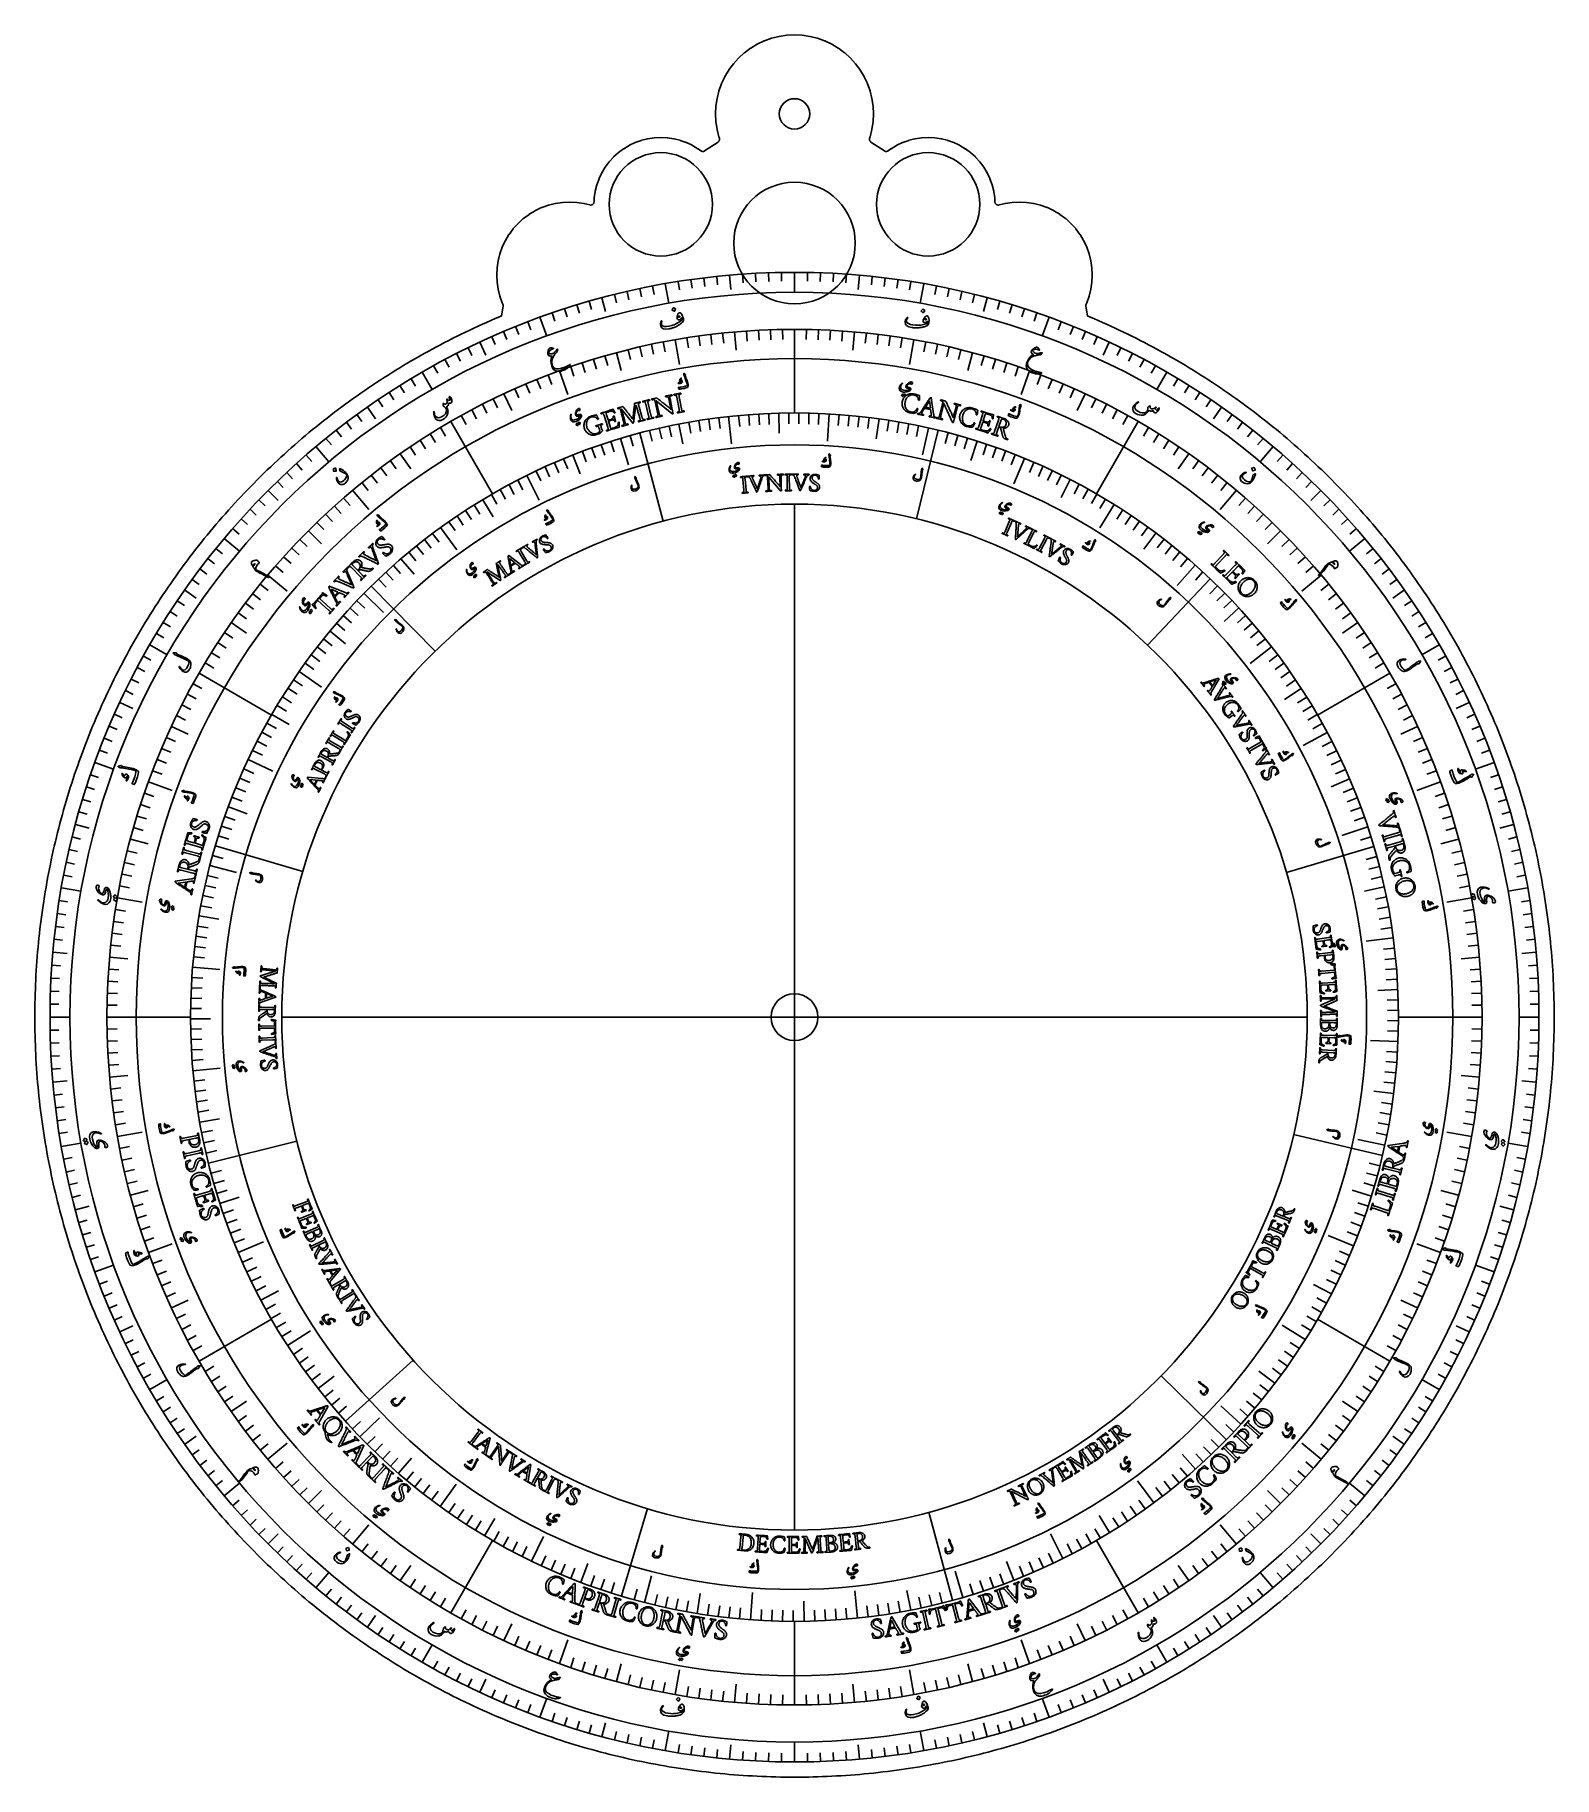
# Model space of a CAD drawing. Header units: millimetres. Extents: x -68 to 68, y -68 to 87.
import ezdxf

# ---------------------------------------------------------------- set-up
doc = ezdxf.new("R2010")
doc.units = ezdxf.units.MM
for name, color, linetype in [('CUT_INNER', 6, 'Continuous'), ('CUT_OUTER', 1, 'Continuous'), ('ENGRAVE', 7, 'Continuous'), ('ENGRAVE_FINE', 8, 'Continuous'), ('TEXT', 5, 'Continuous')]:
    doc.layers.add(name, color=color, linetype=linetype)

msp = doc.modelspace()

# ---------------------------------------------------------------- linework, layer by layer
at = {"layer": 'CUT_INNER'}
for centre, radius in [((0, 80.2248), 1.35), ((-11.88, 72.1923), 4.59), ((11.88, 72.1923), 4.59), ((0, 68.7498), 5.4), ((0, 0), 2.075)]:
    msp.add_circle(centre, radius, dxfattribs=at)
at = {"layer": 'CUT_OUTER'}
msp.add_lwpolyline([(67.4987, -0.4142), (67.4949, -0.8283), (67.4886, -1.2425), (67.4797, -1.6565), (67.4682, -2.0705), (67.4543, -2.4845), (67.4377, -2.8983), (67.4187, -3.3121), (67.3971, -3.7257), (67.373, -4.1391), (67.3463, -4.5525), (67.3171, -4.9656), (67.2854, -5.3786), (67.2511, -5.7913), (67.2143, -6.2039), (67.175, -6.6162), (67.1331, -7.0282), (67.0887, -7.44), (67.0418, -7.8515), (66.9924, -8.2627), (66.9404, -8.6736), (66.8859, -9.0842), (66.8289, -9.4944), (66.7694, -9.9043), (66.7074, -10.3138), (66.6428, -10.7229), (66.5758, -11.1316), (66.5062, -11.5399), (66.4342, -11.9478), (66.3596, -12.3552), (66.2826, -12.7621), (66.203, -13.1686), (66.121, -13.5746), (66.0364, -13.98), (65.9494, -14.3849), (65.8599, -14.7893), (65.7679, -15.1932), (65.6734, -15.5964), (65.5765, -15.9991), (65.4771, -16.4012), (65.3752, -16.8026), (65.2709, -17.2034), (65.1641, -17.6036), (65.0549, -18.0031), (64.9432, -18.4019), (64.8291, -18.8001), (64.7125, -19.1975), (64.5935, -19.5942), (64.472, -19.9902), (64.3482, -20.3854), (64.2219, -20.7799), (64.0932, -21.1735), (63.962, -21.5664), (63.8285, -21.9584), (63.6926, -22.3497), (63.5542, -22.7401), (63.4135, -23.1296), (63.2704, -23.5183), (63.1249, -23.906), (62.977, -24.2929), (62.8268, -24.6789), (62.6742, -25.0639), (62.5192, -25.448), (62.3619, -25.8311), (62.2022, -26.2133), (62.0402, -26.5945), (61.8758, -26.9746), (61.7092, -27.3538), (61.5402, -27.7319), (61.3688, -28.109), (61.1952, -28.485), (61.0193, -28.86), (60.841, -29.2338), (60.6605, -29.6066), (60.4777, -29.9782), (60.2926, -30.3488), (60.1053, -30.7181), (59.9157, -31.0864), (59.7238, -31.4534), (59.5297, -31.8193), (59.3333, -32.1839), (59.1347, -32.5474), (58.9339, -32.9096), (58.7309, -33.2706), (58.5256, -33.6304), (58.3182, -33.9888), (58.1085, -34.346), (57.8967, -34.7019), (57.6827, -35.0565), (57.4665, -35.4098), (57.2481, -35.7617), (57.0276, -36.1123), (56.805, -36.4616), (56.5802, -36.8094), (56.3532, -37.1559), (56.1242, -37.501), (55.893, -37.8447), (55.6598, -38.1869), (55.4244, -38.5277), (55.187, -38.8671), (54.9475, -39.2049), (54.7059, -39.5414), (54.4622, -39.8763), (54.2165, -40.2097), (53.9688, -40.5416), (53.719, -40.872), (53.4672, -41.2008), (53.2134, -41.5281), (52.9576, -41.8539), (52.6998, -42.178), (52.44, -42.5006), (52.1782, -42.8215), (51.9145, -43.1409), (51.6488, -43.4586), (51.3812, -43.7747), (51.1116, -44.0892), (50.8401, -44.402), (50.5667, -44.7131), (50.2914, -45.0225), (50.0142, -45.3302), (49.7351, -45.6363), (49.4542, -45.9406), (49.1713, -46.2431), (48.8867, -46.544), (48.6002, -46.8431), (48.3118, -47.1404), (48.0217, -47.4359), (47.7297, -47.7297), (47.4359, -48.0217), (47.1404, -48.3118), (46.8431, -48.6002), (46.544, -48.8867), (46.2431, -49.1713), (45.9406, -49.4542), (45.6363, -49.7351), (45.3302, -50.0142), (45.0225, -50.2914), (44.7131, -50.5667), (44.402, -50.8401), (44.0892, -51.1116), (43.7747, -51.3812), (43.4586, -51.6488), (43.1409, -51.9145), (42.8215, -52.1782), (42.5006, -52.44), (42.178, -52.6998), (41.8539, -52.9576), (41.5281, -53.2134), (41.2008, -53.4672), (40.872, -53.719), (40.5416, -53.9688), (40.2097, -54.2165), (39.8763, -54.4622), (39.5414, -54.7059), (39.2049, -54.9475), (38.8671, -55.187), (38.5277, -55.4244), (38.1869, -55.6598), (37.8447, -55.893), (37.501, -56.1242), (37.1559, -56.3532), (36.8094, -56.5802), (36.4616, -56.805), (36.1123, -57.0276), (35.7617, -57.2481), (35.4098, -57.4665), (35.0565, -57.6827), (34.7019, -57.8967), (34.346, -58.1085), (33.9888, -58.3182), (33.6304, -58.5256), (33.2706, -58.7309), (32.9096, -58.9339), (32.5474, -59.1347), (32.1839, -59.3333), (31.8193, -59.5297), (31.4534, -59.7238), (31.0864, -59.9157), (30.7181, -60.1053), (30.3488, -60.2926), (29.9782, -60.4777), (29.6066, -60.6605), (29.2338, -60.841), (28.86, -61.0193), (28.485, -61.1952), (28.109, -61.3688), (27.7319, -61.5402), (27.3538, -61.7092), (26.9746, -61.8758), (26.5945, -62.0402), (26.2133, -62.2022), (25.8311, -62.3619), (25.448, -62.5192), (25.0639, -62.6742), (24.6789, -62.8268), (24.2929, -62.977), (23.906, -63.1249), (23.5183, -63.2704), (23.1296, -63.4135), (22.7401, -63.5542), (22.3497, -63.6926), (21.9584, -63.8285), (21.5664, -63.962), (21.1735, -64.0932), (20.7799, -64.2219), (20.3854, -64.3482), (19.9902, -64.472), (19.5942, -64.5935), (19.1975, -64.7125), (18.8001, -64.8291), (18.4019, -64.9432), (18.0031, -65.0549), (17.6036, -65.1641), (17.2034, -65.2709), (16.8026, -65.3752), (16.4012, -65.4771), (15.9991, -65.5765), (15.5964, -65.6734), (15.1932, -65.7679), (14.7893, -65.8599), (14.3849, -65.9494), (13.98, -66.0364), (13.5746, -66.121), (13.1686, -66.203), (12.7621, -66.2826), (12.3552, -66.3596), (11.9478, -66.4342), (11.5399, -66.5062), (11.1316, -66.5758), (10.7229, -66.6428), (10.3138, -66.7074), (9.9043, -66.7694), (9.4944, -66.8289), (9.0842, -66.8859), (8.6736, -66.9404), (8.2627, -66.9924), (7.8515, -67.0418), (7.44, -67.0887), (7.0282, -67.1331), (6.6162, -67.175), (6.2039, -67.2143), (5.7913, -67.2511), (5.3786, -67.2854), (4.9656, -67.3171), (4.5525, -67.3463), (4.1391, -67.373), (3.7257, -67.3971), (3.3121, -67.4187), (2.8983, -67.4377), (2.4845, -67.4543), (2.0705, -67.4682), (1.6565, -67.4797), (1.2425, -67.4886), (0.8283, -67.4949), (0.4142, -67.4987), (0, -67.5), (-0.4142, -67.4987), (-0.8283, -67.4949), (-1.2425, -67.4886), (-1.6565, -67.4797), (-2.0705, -67.4682), (-2.4845, -67.4543), (-2.8983, -67.4377), (-3.3121, -67.4187), (-3.7257, -67.3971), (-4.1391, -67.373), (-4.5525, -67.3463), (-4.9656, -67.3171), (-5.3786, -67.2854), (-5.7913, -67.2511), (-6.2039, -67.2143), (-6.6162, -67.175), (-7.0282, -67.1331), (-7.44, -67.0887), (-7.8515, -67.0418), (-8.2627, -66.9924), (-8.6736, -66.9404), (-9.0842, -66.8859), (-9.4944, -66.8289), (-9.9043, -66.7694), (-10.3138, -66.7074), (-10.7229, -66.6428), (-11.1316, -66.5758), (-11.5399, -66.5062), (-11.9478, -66.4342), (-12.3552, -66.3596), (-12.7621, -66.2826), (-13.1686, -66.203), (-13.5746, -66.121), (-13.98, -66.0364), (-14.3849, -65.9494), (-14.7893, -65.8599), (-15.1932, -65.7679), (-15.5964, -65.6734), (-15.9991, -65.5765), (-16.4012, -65.4771), (-16.8026, -65.3752), (-17.2034, -65.2709), (-17.6036, -65.1641), (-18.0031, -65.0549), (-18.4019, -64.9432), (-18.8001, -64.8291), (-19.1975, -64.7125), (-19.5942, -64.5935), (-19.9902, -64.472), (-20.3854, -64.3482), (-20.7799, -64.2219), (-21.1735, -64.0932), (-21.5664, -63.962), (-21.9584, -63.8285), (-22.3497, -63.6926), (-22.7401, -63.5542), (-23.1296, -63.4135), (-23.5183, -63.2704), (-23.906, -63.1249), (-24.2929, -62.977), (-24.6789, -62.8268), (-25.0639, -62.6742), (-25.448, -62.5192), (-25.8311, -62.3619), (-26.2133, -62.2022), (-26.5945, -62.0402), (-26.9746, -61.8758), (-27.3538, -61.7092), (-27.7319, -61.5402), (-28.109, -61.3688), (-28.485, -61.1952), (-28.86, -61.0193), (-29.2338, -60.841), (-29.6066, -60.6605), (-29.9782, -60.4777), (-30.3488, -60.2926), (-30.7181, -60.1053), (-31.0864, -59.9157), (-31.4534, -59.7238), (-31.8193, -59.5297), (-32.1839, -59.3333), (-32.5474, -59.1347), (-32.9096, -58.9339), (-33.2706, -58.7309), (-33.6304, -58.5256), (-33.9888, -58.3182), (-34.346, -58.1085), (-34.7019, -57.8967), (-35.0565, -57.6827), (-35.4098, -57.4665), (-35.7617, -57.2481), (-36.1123, -57.0276), (-36.4616, -56.805), (-36.8094, -56.5802), (-37.1559, -56.3532), (-37.501, -56.1242), (-37.8447, -55.893), (-38.1869, -55.6598), (-38.5277, -55.4244), (-38.8671, -55.187), (-39.2049, -54.9475), (-39.5414, -54.7059), (-39.8763, -54.4622), (-40.2097, -54.2165), (-40.5416, -53.9688), (-40.872, -53.719), (-41.2008, -53.4672), (-41.5281, -53.2134), (-41.8539, -52.9576), (-42.178, -52.6998), (-42.5006, -52.44), (-42.8215, -52.1782), (-43.1409, -51.9145), (-43.4586, -51.6488), (-43.7747, -51.3812), (-44.0892, -51.1116), (-44.402, -50.8401), (-44.7131, -50.5667), (-45.0225, -50.2914), (-45.3302, -50.0142), (-45.6363, -49.7351), (-45.9406, -49.4542), (-46.2431, -49.1713), (-46.544, -48.8867), (-46.8431, -48.6002), (-47.1404, -48.3118), (-47.4359, -48.0217), (-47.7297, -47.7297), (-48.0217, -47.4359), (-48.3118, -47.1404), (-48.6002, -46.8431), (-48.8867, -46.544), (-49.1713, -46.2431), (-49.4542, -45.9406), (-49.7351, -45.6363), (-50.0142, -45.3302), (-50.2914, -45.0225), (-50.5667, -44.7131), (-50.8401, -44.402), (-51.1116, -44.0892), (-51.3812, -43.7747), (-51.6488, -43.4586), (-51.9145, -43.1409), (-52.1782, -42.8215), (-52.44, -42.5006), (-52.6998, -42.178), (-52.9576, -41.8539), (-53.2134, -41.5281), (-53.4672, -41.2008), (-53.719, -40.872), (-53.9688, -40.5416), (-54.2165, -40.2097), (-54.4622, -39.8763), (-54.7059, -39.5414), (-54.9475, -39.2049), (-55.187, -38.8671), (-55.4244, -38.5277), (-55.6598, -38.1869), (-55.893, -37.8447), (-56.1242, -37.501), (-56.3532, -37.1559), (-56.5802, -36.8094), (-56.805, -36.4616), (-57.0276, -36.1123), (-57.2481, -35.7617), (-57.4665, -35.4098), (-57.6827, -35.0565), (-57.8967, -34.7019), (-58.1085, -34.346), (-58.3182, -33.9888), (-58.5256, -33.6304), (-58.7309, -33.2706), (-58.9339, -32.9096), (-59.1347, -32.5474), (-59.3333, -32.1839), (-59.5297, -31.8193), (-59.7238, -31.4534), (-59.9157, -31.0864), (-60.1053, -30.7181), (-60.2926, -30.3488), (-60.4777, -29.9782), (-60.6605, -29.6066), (-60.841, -29.2338), (-61.0193, -28.86), (-61.1952, -28.485), (-61.3688, -28.109), (-61.5402, -27.7319), (-61.7092, -27.3538), (-61.8758, -26.9746), (-62.0402, -26.5945), (-62.2022, -26.2133), (-62.3619, -25.8311), (-62.5192, -25.448), (-62.6742, -25.0639), (-62.8268, -24.6789), (-62.977, -24.2929), (-63.1249, -23.906), (-63.2704, -23.5183), (-63.4135, -23.1296), (-63.5542, -22.7401), (-63.6926, -22.3497), (-63.8285, -21.9584), (-63.962, -21.5664), (-64.0932, -21.1735), (-64.2219, -20.7799), (-64.3482, -20.3854), (-64.472, -19.9902), (-64.5935, -19.5942), (-64.7125, -19.1975), (-64.8291, -18.8001), (-64.9432, -18.4019), (-65.0549, -18.0031), (-65.1641, -17.6036), (-65.2709, -17.2034), (-65.3752, -16.8026), (-65.4771, -16.4012), (-65.5765, -15.9991), (-65.6734, -15.5964), (-65.7679, -15.1932), (-65.8599, -14.7893), (-65.9494, -14.3849), (-66.0364, -13.98), (-66.121, -13.5746), (-66.203, -13.1686), (-66.2826, -12.7621), (-66.3596, -12.3552), (-66.4342, -11.9478), (-66.5062, -11.5399), (-66.5758, -11.1316), (-66.6428, -10.7229), (-66.7074, -10.3138), (-66.7694, -9.9043), (-66.8289, -9.4944), (-66.8859, -9.0842), (-66.9404, -8.6736), (-66.9924, -8.2627), (-67.0418, -7.8515), (-67.0887, -7.44), (-67.1331, -7.0282), (-67.175, -6.6162), (-67.2143, -6.2039), (-67.2511, -5.7913), (-67.2854, -5.3786), (-67.3171, -4.9656), (-67.3463, -4.5525), (-67.373, -4.1391), (-67.3971, -3.7257), (-67.4187, -3.3121), (-67.4377, -2.8983), (-67.4543, -2.4845), (-67.4682, -2.0705), (-67.4797, -1.6565), (-67.4886, -1.2425), (-67.4949, -0.8283), (-67.4987, -0.4142), (-67.5, 0), (-67.4987, 0.4142), (-67.4949, 0.8283), (-67.4886, 1.2425), (-67.4797, 1.6565), (-67.4682, 2.0705), (-67.4543, 2.4845), (-67.4377, 2.8983), (-67.4187, 3.3121), (-67.3971, 3.7257), (-67.373, 4.1391), (-67.3463, 4.5525), (-67.3171, 4.9656), (-67.2854, 5.3786), (-67.2511, 5.7913), (-67.2143, 6.2039), (-67.175, 6.6162), (-67.1331, 7.0282), (-67.0887, 7.44), (-67.0418, 7.8515), (-66.9924, 8.2627), (-66.9404, 8.6736), (-66.8859, 9.0842), (-66.8289, 9.4944), (-66.7694, 9.9043), (-66.7074, 10.3138), (-66.6428, 10.7229), (-66.5758, 11.1316), (-66.5062, 11.5399), (-66.4342, 11.9478), (-66.3596, 12.3552), (-66.2826, 12.7621), (-66.203, 13.1686), (-66.121, 13.5746), (-66.0364, 13.98), (-65.9494, 14.3849), (-65.8599, 14.7893), (-65.7679, 15.1932), (-65.6734, 15.5964), (-65.5765, 15.9991), (-65.4771, 16.4012), (-65.3752, 16.8026), (-65.2709, 17.2034), (-65.1641, 17.6036), (-65.0549, 18.0031), (-64.9432, 18.4019), (-64.8291, 18.8001), (-64.7125, 19.1975), (-64.5935, 19.5942), (-64.472, 19.9902), (-64.3482, 20.3854), (-64.2219, 20.7799), (-64.0932, 21.1735), (-63.962, 21.5664), (-63.8285, 21.9584), (-63.6926, 22.3497), (-63.5542, 22.7401), (-63.4135, 23.1296), (-63.2704, 23.5183), (-63.1249, 23.906), (-62.977, 24.2929), (-62.8268, 24.6789), (-62.6742, 25.0639), (-62.5192, 25.448), (-62.3619, 25.8311), (-62.2022, 26.2133), (-62.0402, 26.5945), (-61.8758, 26.9746), (-61.7092, 27.3538), (-61.5402, 27.7319), (-61.3688, 28.109), (-61.1952, 28.485), (-61.0193, 28.86), (-60.841, 29.2338), (-60.6605, 29.6066), (-60.4777, 29.9782), (-60.2926, 30.3488), (-60.1053, 30.7181), (-59.9157, 31.0864), (-59.7238, 31.4534), (-59.5297, 31.8193), (-59.3333, 32.1839), (-59.1347, 32.5474), (-58.9339, 32.9096), (-58.7309, 33.2706), (-58.5256, 33.6304), (-58.3182, 33.9888), (-58.1085, 34.346), (-57.8967, 34.7019), (-57.6827, 35.0565), (-57.4665, 35.4098), (-57.2481, 35.7617), (-57.0276, 36.1123), (-56.805, 36.4616), (-56.5802, 36.8094), (-56.3532, 37.1559), (-56.1242, 37.501), (-55.893, 37.8447), (-55.6598, 38.1869), (-55.4244, 38.5277), (-55.187, 38.8671), (-54.9475, 39.2049), (-54.7059, 39.5414), (-54.4622, 39.8763), (-54.2165, 40.2097), (-53.9688, 40.5416), (-53.719, 40.872), (-53.4672, 41.2008), (-53.2134, 41.5281), (-52.9576, 41.8539), (-52.6998, 42.178), (-52.44, 42.5006), (-52.1782, 42.8215), (-51.9145, 43.1409), (-51.6488, 43.4586), (-51.3812, 43.7747), (-51.1116, 44.0892), (-50.8401, 44.402), (-50.5667, 44.7131), (-50.2914, 45.0225), (-50.0142, 45.3302), (-49.7351, 45.6363), (-49.4542, 45.9406), (-49.1713, 46.2431), (-48.8867, 46.544), (-48.6002, 46.8431), (-48.3118, 47.1404), (-48.0217, 47.4359), (-47.7297, 47.7297), (-47.4359, 48.0217), (-47.1404, 48.3118), (-46.8431, 48.6002), (-46.544, 48.8867), (-46.2431, 49.1713), (-45.9406, 49.4542), (-45.6363, 49.7351), (-45.3302, 50.0142), (-45.0225, 50.2914), (-44.7131, 50.5667), (-44.402, 50.8401), (-44.0892, 51.1116), (-43.7747, 51.3812), (-43.4586, 51.6488), (-43.1409, 51.9145), (-42.8215, 52.1782), (-42.5006, 52.44), (-42.178, 52.6998), (-41.8539, 52.9576), (-41.5281, 53.2134), (-41.2008, 53.4672), (-40.872, 53.719), (-40.5416, 53.9688), (-40.2097, 54.2165), (-39.8763, 54.4622), (-39.5414, 54.7059), (-39.2049, 54.9475), (-38.8671, 55.187), (-38.5277, 55.4244), (-38.1869, 55.6598), (-37.8447, 55.893), (-37.501, 56.1242), (-37.1559, 56.3532), (-36.8094, 56.5802), (-36.4616, 56.805), (-36.1123, 57.0276), (-35.7617, 57.2481), (-35.4098, 57.4665), (-35.0565, 57.6827), (-34.7019, 57.8967), (-34.346, 58.1085), (-33.9888, 58.3182), (-33.6304, 58.5256), (-33.2706, 58.7309), (-32.9096, 58.9339), (-32.5474, 59.1347), (-32.1839, 59.3333), (-31.8193, 59.5297), (-31.4534, 59.7238), (-31.0864, 59.9157), (-30.7181, 60.1053), (-30.3488, 60.2926), (-29.9782, 60.4777), (-29.6066, 60.6605), (-29.2338, 60.841), (-28.86, 61.0193), (-28.485, 61.1952), (-28.109, 61.3688), (-27.7319, 61.5402), (-27.3538, 61.7092), (-26.9746, 61.8758), (-26.5945, 62.0402), (-26.2133, 62.2022), (-26.0311, 62.2783), (-25.8872, 63.1415), (-25.8837, 63.1716), (-25.8833, 63.202), (-25.886, 63.2322), (-25.8917, 63.262), (-25.9004, 63.2911), (-25.9119, 63.3191), (-25.9636, 63.4283), (-25.9692, 63.4419), (-26.1785, 64.0268), (-26.1828, 64.0409), (-26.3337, 64.6434), (-26.3366, 64.6579), (-26.4277, 65.2723), (-26.4292, 65.287), (-26.4596, 65.9074), (-26.4596, 65.9221), (-26.4292, 66.5426), (-26.4277, 66.5572), (-26.3366, 67.1717), (-26.3337, 67.1861), (-26.1828, 67.7887), (-26.1785, 67.8028), (-25.9692, 68.3876), (-25.9636, 68.4012), (-25.698, 68.9628), (-25.6911, 68.9757), (-25.3717, 69.5086), (-25.3635, 69.5208), (-24.9935, 70.0197), (-24.9842, 70.0311), (-24.567, 70.4914), (-24.5566, 70.5018), (-24.0963, 70.9189), (-24.085, 70.9283), (-23.586, 71.2983), (-23.5738, 71.3065), (-23.041, 71.6258), (-23.028, 71.6328), (-22.4664, 71.8984), (-22.4529, 71.904), (-21.868, 72.1133), (-21.8539, 72.1175), (-21.2513, 72.2685), (-21.2369, 72.2713), (-20.6224, 72.3625), (-20.6078, 72.3639), (-19.9874, 72.3944), (-19.9726, 72.3944), (-19.3522, 72.3639), (-19.3376, 72.3625), (-18.7231, 72.2713), (-18.7087, 72.2685), (-18.1817, 72.1365), (-18.1528, 72.1307), (-18.1235, 72.1278), (-18.0941, 72.1278), (-18.0648, 72.1307), (-18.0359, 72.1365), (-18.0077, 72.145), (-17.9805, 72.1563), (-17.9546, 72.1702), (-17.9301, 72.1865), (-17.9073, 72.2052), (-17.8865, 72.226), (-17.8678, 72.2488), (-17.8515, 72.2733), (-17.8376, 72.2992), (-17.8263, 72.3264), (-17.8178, 72.3546), (-17.8121, 72.3835), (-17.8092, 72.4128), (-17.7918, 72.7671), (-17.7903, 72.7818), (-17.7069, 73.3438), (-17.7041, 73.3583), (-17.566, 73.9094), (-17.5617, 73.9235), (-17.3703, 74.4585), (-17.3647, 74.4721), (-17.1218, 74.9857), (-17.1148, 74.9987), (-16.8227, 75.486), (-16.8145, 75.4983), (-16.4761, 75.9547), (-16.4667, 75.966), (-16.0852, 76.387), (-16.0748, 76.3974), (-15.6538, 76.779), (-15.6424, 76.7883), (-15.186, 77.1268), (-15.1738, 77.135), (-14.6864, 77.4271), (-14.6734, 77.434), (-14.1598, 77.677), (-14.1462, 77.6826), (-13.6112, 77.874), (-13.5971, 77.8783), (-13.046, 78.0163), (-13.0316, 78.0192), (-12.4695, 78.1026), (-12.4549, 78.104), (-11.8874, 78.1319), (-11.8726, 78.1319), (-11.3051, 78.104), (-11.2905, 78.1026), (-10.7284, 78.0192), (-10.714, 78.0163), (-10.1629, 77.8783), (-10.1488, 77.874), (-9.6138, 77.6826), (-9.6002, 77.677), (-9.0866, 77.434), (-9.0736, 77.4271), (-8.5862, 77.135), (-8.574, 77.1268), (-8.3283, 76.9446), (-8.3029, 76.9277), (-8.2759, 76.9135), (-8.2476, 76.902), (-8.2182, 76.8935), (-8.1882, 76.8881), (-8.1577, 76.8857), (-8.1272, 76.8864), (-8.0969, 76.8903), (-8.0671, 76.8972), (-8.0382, 76.907), (-8.0105, 76.9198), (-7.9842, 76.9353), (-6.7941, 77.7221), (-6.7711, 77.7389), (-6.7498, 77.7579), (-6.7304, 77.7787), (-6.7131, 77.8013), (-6.698, 77.8255), (-6.6852, 77.851), (-6.6749, 77.8776), (-6.6672, 77.905), (-6.6621, 77.933), (-6.6598, 77.9614), (-6.6601, 77.9899), (-6.6631, 78.0183), (-6.6688, 78.0462), (-6.6771, 78.0734), (-6.7152, 78.18), (-6.7195, 78.1941), (-6.8833, 78.8481), (-6.8862, 78.8625), (-6.9851, 79.5294), (-6.9866, 79.544), (-7.0196, 80.2174), (-7.0196, 80.2321), (-6.9866, 80.9055), (-6.9851, 80.9201), (-6.8862, 81.587), (-6.8833, 81.6014), (-6.7195, 82.2554), (-6.7152, 82.2695), (-6.4881, 82.9043), (-6.4825, 82.9179), (-6.1942, 83.5273), (-6.1873, 83.5403), (-5.8407, 84.1186), (-5.8325, 84.1308), (-5.4309, 84.6723), (-5.4216, 84.6837), (-4.9688, 85.1832), (-4.9584, 85.1936), (-4.4589, 85.6464), (-4.4475, 85.6557), (-3.906, 86.0573), (-3.8938, 86.0655), (-3.3155, 86.4121), (-3.3025, 86.419), (-2.6931, 86.7073), (-2.6795, 86.7129), (-2.0447, 86.94), (-2.0307, 86.9443), (-1.3767, 87.1081), (-1.3622, 87.111), (-0.6954, 87.2099), (-0.6807, 87.2113), (-0.0074, 87.2444), (0.0074, 87.2444), (0.6807, 87.2113), (0.6954, 87.2099), (1.3622, 87.111), (1.3767, 87.1081), (2.0307, 86.9443), (2.0447, 86.94), (2.6795, 86.7129), (2.6931, 86.7073), (3.3025, 86.419), (3.3155, 86.4121), (3.8938, 86.0655), (3.906, 86.0573), (4.4475, 85.6557), (4.4589, 85.6464), (4.9584, 85.1936), (4.9688, 85.1832), (5.4216, 84.6837), (5.4309, 84.6723), (5.8325, 84.1308), (5.8407, 84.1186), (6.1873, 83.5403), (6.1942, 83.5273), (6.4825, 82.9179), (6.4881, 82.9043), (6.7152, 82.2695), (6.7195, 82.2554), (6.8833, 81.6014), (6.8862, 81.587), (6.9851, 80.9201), (6.9866, 80.9055), (7.0196, 80.2321), (7.0196, 80.2174), (6.9866, 79.544), (6.9851, 79.5294), (6.8862, 78.8625), (6.8833, 78.8481), (6.7195, 78.1941), (6.7152, 78.18), (6.6771, 78.0734), (6.6688, 78.0462), (6.6631, 78.0183), (6.6601, 77.9899), (6.6598, 77.9614), (6.6621, 77.933), (6.6672, 77.905), (6.6749, 77.8776), (6.6852, 77.851), (6.698, 77.8255), (6.7131, 77.8013), (6.7304, 77.7787), (6.7498, 77.7579), (6.7711, 77.7389), (6.7941, 77.7221), (7.9842, 76.9353), (8.0105, 76.9198), (8.0382, 76.907), (8.0671, 76.8972), (8.0969, 76.8903), (8.1272, 76.8864), (8.1577, 76.8857), (8.1882, 76.8881), (8.2182, 76.8935), (8.2476, 76.902), (8.2759, 76.9135), (8.3029, 76.9277), (8.3283, 76.9446), (8.574, 77.1268), (8.5862, 77.135), (9.0736, 77.4271), (9.0866, 77.434), (9.6002, 77.677), (9.6138, 77.6826), (10.1488, 77.874), (10.1629, 77.8783), (10.714, 78.0163), (10.7284, 78.0192), (11.2905, 78.1026), (11.3051, 78.104), (11.8726, 78.1319), (11.8874, 78.1319), (12.4549, 78.104), (12.4695, 78.1026), (13.0316, 78.0192), (13.046, 78.0163), (13.5971, 77.8783), (13.6112, 77.874), (14.1462, 77.6826), (14.1598, 77.677), (14.6734, 77.434), (14.6864, 77.4271), (15.1738, 77.135), (15.186, 77.1268), (15.6424, 76.7883), (15.6538, 76.779), (16.0748, 76.3974), (16.0852, 76.387), (16.4667, 75.966), (16.4761, 75.9547), (16.8145, 75.4983), (16.8227, 75.486), (17.1148, 74.9987), (17.1218, 74.9857), (17.3647, 74.4721), (17.3703, 74.4585), (17.5617, 73.9235), (17.566, 73.9094), (17.7041, 73.3583), (17.7069, 73.3438), (17.7903, 72.7818), (17.7918, 72.7671), (17.8092, 72.4128), (17.8121, 72.3835), (17.8178, 72.3546), (17.8263, 72.3264), (17.8376, 72.2992), (17.8515, 72.2733), (17.8678, 72.2488), (17.8865, 72.226), (17.9073, 72.2052), (17.9301, 72.1865), (17.9546, 72.1702), (17.9805, 72.1563), (18.0077, 72.145), (18.0359, 72.1365), (18.0648, 72.1307), (18.0941, 72.1278), (18.1235, 72.1278), (18.1528, 72.1307), (18.1817, 72.1365), (18.7087, 72.2685), (18.7231, 72.2713), (19.3376, 72.3625), (19.3522, 72.3639), (19.9726, 72.3944), (19.9874, 72.3944), (20.6078, 72.3639), (20.6224, 72.3625), (21.2369, 72.2713), (21.2513, 72.2685), (21.8539, 72.1175), (21.868, 72.1133), (22.4529, 71.904), (22.4664, 71.8984), (23.028, 71.6328), (23.041, 71.6258), (23.5738, 71.3065), (23.586, 71.2983), (24.085, 70.9283), (24.0963, 70.9189), (24.5566, 70.5018), (24.567, 70.4914), (24.9842, 70.0311), (24.9935, 70.0197), (25.3635, 69.5208), (25.3717, 69.5086), (25.6911, 68.9757), (25.698, 68.9628), (25.9636, 68.4012), (25.9692, 68.3876), (26.1785, 67.8028), (26.1828, 67.7887), (26.3337, 67.1861), (26.3366, 67.1717), (26.4277, 66.5572), (26.4292, 66.5426), (26.4596, 65.9221), (26.4596, 65.9074), (26.4292, 65.287), (26.4277, 65.2723), (26.3366, 64.6579), (26.3337, 64.6434), (26.1828, 64.0409), (26.1785, 64.0268), (25.9692, 63.4419), (25.9636, 63.4283), (25.9119, 63.3191), (25.9004, 63.2911), (25.8917, 63.262), (25.886, 63.2322), (25.8833, 63.202), (25.8837, 63.1716), (25.8872, 63.1415), (26.0311, 62.2783), (26.2133, 62.2022), (26.5945, 62.0402), (26.9746, 61.8758), (27.3538, 61.7092), (27.7319, 61.5402), (28.109, 61.3688), (28.485, 61.1952), (28.86, 61.0193), (29.2338, 60.841), (29.6066, 60.6605), (29.9782, 60.4777), (30.3488, 60.2926), (30.7181, 60.1053), (31.0864, 59.9157), (31.4534, 59.7238), (31.8193, 59.5297), (32.1839, 59.3333), (32.5474, 59.1347), (32.9096, 58.9339), (33.2706, 58.7309), (33.6304, 58.5256), (33.9888, 58.3182), (34.346, 58.1085), (34.7019, 57.8967), (35.0565, 57.6827), (35.4098, 57.4665), (35.7617, 57.2481), (36.1123, 57.0276), (36.4616, 56.805), (36.8094, 56.5802), (37.1559, 56.3532), (37.501, 56.1242), (37.8447, 55.893), (38.1869, 55.6598), (38.5277, 55.4244), (38.8671, 55.187), (39.2049, 54.9475), (39.5414, 54.7059), (39.8763, 54.4622), (40.2097, 54.2165), (40.5416, 53.9688), (40.872, 53.719), (41.2008, 53.4672), (41.5281, 53.2134), (41.8539, 52.9576), (42.178, 52.6998), (42.5006, 52.44), (42.8215, 52.1782), (43.1409, 51.9145), (43.4586, 51.6488), (43.7747, 51.3812), (44.0892, 51.1116), (44.402, 50.8401), (44.7131, 50.5667), (45.0225, 50.2914), (45.3302, 50.0142), (45.6363, 49.7351), (45.9406, 49.4542), (46.2431, 49.1713), (46.544, 48.8867), (46.8431, 48.6002), (47.1404, 48.3118), (47.4359, 48.0217), (47.7297, 47.7297), (48.0217, 47.4359), (48.3118, 47.1404), (48.6002, 46.8431), (48.8867, 46.544), (49.1713, 46.2431), (49.4542, 45.9406), (49.7351, 45.6363), (50.0142, 45.3302), (50.2914, 45.0225), (50.5667, 44.7131), (50.8401, 44.402), (51.1116, 44.0892), (51.3812, 43.7747), (51.6488, 43.4586), (51.9145, 43.1409), (52.1782, 42.8215), (52.44, 42.5006), (52.6998, 42.178), (52.9576, 41.8539), (53.2134, 41.5281), (53.4672, 41.2008), (53.719, 40.872), (53.9688, 40.5416), (54.2165, 40.2097), (54.4622, 39.8763), (54.7059, 39.5414), (54.9475, 39.2049), (55.187, 38.8671), (55.4244, 38.5277), (55.6598, 38.1869), (55.893, 37.8447), (56.1242, 37.501), (56.3532, 37.1559), (56.5802, 36.8094), (56.805, 36.4616), (57.0276, 36.1123), (57.2481, 35.7617), (57.4665, 35.4098), (57.6827, 35.0565), (57.8967, 34.7019), (58.1085, 34.346), (58.3182, 33.9888), (58.5256, 33.6304), (58.7309, 33.2706), (58.9339, 32.9096), (59.1347, 32.5474), (59.3333, 32.1839), (59.5297, 31.8193), (59.7238, 31.4534), (59.9157, 31.0864), (60.1053, 30.7181), (60.2926, 30.3488), (60.4777, 29.9782), (60.6605, 29.6066), (60.841, 29.2338), (61.0193, 28.86), (61.1952, 28.485), (61.3688, 28.109), (61.5402, 27.7319), (61.7092, 27.3538), (61.8758, 26.9746), (62.0402, 26.5945), (62.2022, 26.2133), (62.3619, 25.8311), (62.5192, 25.448), (62.6742, 25.0639), (62.8268, 24.6789), (62.977, 24.2929), (63.1249, 23.906), (63.2704, 23.5183), (63.4135, 23.1296), (63.5542, 22.7401), (63.6926, 22.3497), (63.8285, 21.9584), (63.962, 21.5664), (64.0932, 21.1735), (64.2219, 20.7799), (64.3482, 20.3854), (64.472, 19.9902), (64.5935, 19.5942), (64.7125, 19.1975), (64.8291, 18.8001), (64.9432, 18.4019), (65.0549, 18.0031), (65.1641, 17.6036), (65.2709, 17.2034), (65.3752, 16.8026), (65.4771, 16.4012), (65.5765, 15.9991), (65.6734, 15.5964), (65.7679, 15.1932), (65.8599, 14.7893), (65.9494, 14.3849), (66.0364, 13.98), (66.121, 13.5746), (66.203, 13.1686), (66.2826, 12.7621), (66.3596, 12.3552), (66.4342, 11.9478), (66.5062, 11.5399), (66.5758, 11.1316), (66.6428, 10.7229), (66.7074, 10.3138), (66.7694, 9.9043), (66.8289, 9.4944), (66.8859, 9.0842), (66.9404, 8.6736), (66.9924, 8.2627), (67.0418, 7.8515), (67.0887, 7.44), (67.1331, 7.0282), (67.175, 6.6162), (67.2143, 6.2039), (67.2511, 5.7913), (67.2854, 5.3786), (67.3171, 4.9656), (67.3463, 4.5525), (67.373, 4.1391), (67.3971, 3.7257), (67.4187, 3.3121), (67.4377, 2.8983), (67.4543, 2.4845), (67.4682, 2.0705), (67.4797, 1.6565), (67.4886, 1.2425), (67.4949, 0.8283), (67.4987, 0.4142), (67.5, 0)], close=True, dxfattribs=at)
at = {"layer": 'ENGRAVE'}
for points in [[(-11.4868, 65.145), (-11.1791, 63.4001)], [(-5.7654, 65.8983), (-5.655, 64.6375)], [(0, 66.15), (0, 64.3781)], [(5.7654, 65.8983), (5.655, 64.6375)], [(11.4868, 65.145), (11.1791, 63.4001)], [(-17.1209, 63.896), (-16.7933, 62.6735)], [(17.1209, 63.896), (16.7933, 62.6735)], [(-22.6246, 62.1607), (-22.0186, 60.4956)], [(22.6246, 62.1607), (22.0186, 60.4956)], [(-5.3241, 60.855), (-5.1818, 59.2278)], [(0, 61.0875), (0, 53.6625)], [(5.3241, 60.855), (5.1818, 59.2278)], [(-27.9562, 59.9523), (-27.4213, 58.8052)], [(-15.8106, 59.006), (-15.3878, 57.4282)], [(-10.6077, 60.1594), (-10.2209, 57.9658)], [(10.6077, 60.1594), (10.2209, 57.9658)], [(15.8106, 59.006), (15.3878, 57.4282)], [(27.9562, 59.9523), (27.4213, 58.8052)], [(-33.075, 57.2876), (-32.1891, 55.7531)], [(-20.8932, 57.4035), (-20.1313, 55.3103)], [(20.8932, 57.4035), (20.1313, 55.3103)], [(33.075, 57.2876), (32.1891, 55.7531)], [(-37.9421, 54.1869), (-37.2161, 53.1502)], [(-25.8167, 55.3641), (-25.1263, 53.8836)], [(25.8167, 55.3641), (25.1263, 53.8836)], [(37.9421, 54.1869), (37.2161, 53.1502)], [(-30.5437, 52.9033), (-26.8312, 46.4731)], [(-10.2631, 52.6719), (-9.9223, 50.9228)], [(-5.85, 53.3427), (-5.5851, 50.9272)], [(-1.3967, 53.6443), (-1.3503, 51.8629)], [(3.0668, 53.5748), (2.928, 51.1488)], [(7.5108, 53.1343), (7.2614, 51.3698)], [(30.5438, 52.9033), (26.8313, 46.4731)], [(-15.4644, 51.3859), (-14.7642, 49.059)], [(-13.7449, 51.8724), (-11.6702, 44.0426)], [(12.7758, 52.1195), (10.8474, 44.2524)], [(11.9055, 52.3252), (11.3663, 49.9557)], [(16.2211, 51.1521), (15.6824, 49.4535)], [(-42.5204, 50.6738), (-41.3815, 49.3165)], [(-35.0384, 50.04), (-34.1014, 48.7019)], [(-19.6859, 49.9212), (-19.0322, 48.2635)], [(20.4285, 49.622), (19.5034, 47.375)], [(35.0384, 50.04), (34.1014, 48.7019)], [(42.5204, 50.6738), (41.3815, 49.3165)], [(-23.7742, 48.1087), (-22.6977, 45.9302)], [(-46.7751, 46.7751), (-45.8802, 45.8802)], [(-39.2663, 46.7957), (-37.8345, 45.0894)], [(24.4987, 47.7439), (23.6852, 46.1584)], [(39.2663, 46.7957), (37.8345, 45.0894)], [(46.7751, 46.7751), (45.8802, 45.8802)], [(-27.7015, 45.9597), (-26.7816, 44.4335)], [(0, -45.5625), (0, 45.5625)], [(28.4036, 45.5291), (27.1174, 43.4674)], [(-31.4405, 43.4875), (-30.0168, 41.5182)], [(-50.6738, 42.5204), (-49.3165, 41.3815)], [(-43.1954, 43.1954), (-42.0403, 42.0403)], [(32.1158, 42.9911), (31.0493, 41.5635)], [(43.1954, 43.1954), (42.0403, 42.0403)], [(50.6738, 42.5204), (49.3165, 41.3815)], [(-34.9652, 40.7075), (-33.8041, 39.3557)], [(-46.7957, 39.2663), (-45.0894, 37.8345)], [(36.9388, 38.9254), (31.3632, 33.0499)], [(35.6088, 40.1457), (33.9963, 38.3278)], [(46.7957, 39.2663), (45.0894, 37.8345)], [(-54.1869, 37.9421), (-53.1502, 37.2161)], [(-38.2505, 37.6373), (-36.5184, 35.933)], [(-37.6137, 38.2737), (-31.9362, 32.4965)], [(54.1869, 37.9421), (53.1502, 37.2161)], [(39.4752, 36.3506), (38.1644, 35.1435)], [(-50.04, 35.0384), (-48.7019, 34.1014)], [(-41.2725, 34.2964), (-39.9019, 33.1575)], [(50.04, 35.0384), (48.7019, 34.1014)], [(-57.2876, 33.075), (-55.7531, 32.1891)], [(42.3983, 32.8945), (40.4784, 31.405)], [(57.2876, 33.075), (55.7531, 32.1891)], [(-52.9033, 30.5437), (-46.4731, 26.8313)], [(-44.0089, 30.7063), (-42.0161, 29.3158)], [(52.9033, 30.5437), (46.4731, 26.8313)], [(-59.9523, 27.9562), (-58.8052, 27.4213)], [(45.0255, 29.1953), (43.5303, 28.2258)], [(59.9523, 27.9562), (58.8052, 27.4213)], [(-46.4389, 26.8903), (-44.8968, 25.9973)], [(-55.3641, 25.8167), (-53.8836, 25.1263)], [(47.3362, 25.2774), (45.1927, 24.1327)], [(55.3641, 25.8167), (53.8836, 25.1263)], [(-62.1607, 22.6246), (-60.4956, 22.0186)], [(-48.5434, 22.8736), (-46.3452, 21.8378)], [(62.1607, 22.6246), (60.4956, 22.0186)], [(-57.4035, 20.8932), (-55.3103, 20.1313)], [(49.3115, 21.1669), (47.674, 20.464)], [(57.4035, 20.8932), (55.3103, 20.1313)], [(-50.3052, 18.683), (-48.6347, 18.0625)], [(-63.896, 17.1209), (-62.6735, 16.7933)], [(63.896, 17.1209), (62.6735, 16.7933)], [(-59.006, 15.8106), (-57.4282, 15.3878)], [(50.9346, 16.8917), (48.6281, 16.1268)], [(59.006, 15.8106), (57.4282, 15.3878)], [(-51.4576, 15.2243), (-43.6904, 12.9263)], [(51.4818, 15.1421), (43.711, 12.8565)], [(-51.9458, 13.4648), (-49.5935, 12.8551)], [(-65.145, 11.4868), (-63.4001, 11.1791)], [(52.3968, 11.586), (50.6569, 11.2012)], [(65.145, 11.4868), (63.4001, 11.1791)], [(-60.1594, 10.6077), (-57.9658, 10.2209)], [(60.1594, 10.6077), (57.9658, 10.2209)], [(-52.9034, 8.9938), (-51.1467, 8.6952)], [(53.1967, 7.0548), (50.7878, 6.7353)], [(-65.8983, 5.7654), (-64.6375, 5.655)], [(-60.855, 5.3241), (-59.2278, 5.1818)], [(60.855, 5.3241), (59.2278, 5.1818)], [(65.8983, 5.7654), (64.6375, 5.655)], [(-53.4781, 4.4448), (-51.0565, 4.2436)], [(53.6062, 2.4585), (51.826, 2.3769)], [(-66.15, 0), (-64.3781, 0)], [(-61.0875, 0), (-53.6625, 0)], [(-45.5625, 0), (45.5625, 0)], [(61.0875, 0), (53.6625, 0)], [(66.15, 0), (64.3781, 0)], [(-53.6623, -0.1496), (-51.8803, -0.1447)], [(53.6186, -2.1692), (51.1906, -2.071)], [(-53.4513, -4.7561), (-51.0309, -4.5408)], [(-65.8983, -5.7654), (-64.6375, -5.655)], [(-60.855, -5.3241), (-59.2278, -5.1818)], [(60.855, -5.3241), (59.2278, -5.1818)], [(65.8983, -5.7654), (64.6375, -5.655)], [(53.2307, -6.794), (51.463, -6.5684)], [(-52.8433, -9.3406), (-51.0885, -9.0305)], [(-60.1594, -10.6077), (-57.9658, -10.2209)], [(52.2361, -12.2905), (44.3514, -10.4353)], [(60.1594, -10.6077), (57.9658, -10.2209)], [(-65.145, -11.4868), (-63.4001, -11.1791)], [(-52.0717, -12.9692), (-44.2118, -11.0116)], [(52.4418, -11.3808), (50.0671, -10.8654)], [(65.145, -11.4868), (63.4001, -11.1791)], [(-59.006, -15.8106), (-57.4282, -15.3878)], [(51.2546, -15.8943), (49.5526, -15.3665)], [(59.006, -15.8106), (57.4282, -15.3878)], [(-63.896, -17.1209), (-62.6735, -16.7933)], [(-51.0487, -16.5438), (-49.3535, -15.9944)], [(63.896, -17.1209), (62.6735, -16.7933)], [(-49.4213, -20.9092), (-47.1834, -19.9624)], [(49.675, -20.2992), (47.4256, -19.38)], [(-57.4035, -20.8932), (-55.3103, -20.1313)], [(57.4035, -20.8932), (55.3103, -20.1313)], [(-62.1607, -22.6246), (-60.4956, -22.0186)], [(62.1607, -22.6246), (60.4956, -22.0186)], [(-47.4155, -25.1284), (-45.8409, -24.2939)], [(47.7121, -24.5606), (46.1277, -23.745)], [(-55.3641, -25.8167), (-53.8836, -25.1263)], [(55.3641, -25.8167), (53.8836, -25.1263)], [(-59.9523, -27.9562), (-58.8052, -27.4213)], [(-52.9033, -30.5437), (-46.4731, -26.8313)], [(-45.0436, -29.1675), (-43.0038, -27.8467)], [(45.3783, -28.644), (43.3234, -27.3469)], [(52.9033, -30.5437), (46.4731, -26.8313)], [(59.9523, -27.9562), (58.8052, -27.4213)], [(-39.9032, -35.8804), (-33.88, -30.4645)], [(-57.2876, -33.075), (-55.7531, -32.1891)], [(-42.3211, -32.9938), (-40.9157, -31.8982)], [(38.3643, -37.5213), (32.5735, -31.8577)], [(42.6892, -32.5161), (41.2716, -31.4363)], [(57.2876, -33.075), (55.7531, -32.1891)], [(-50.04, -35.0384), (-48.7019, -34.1014)], [(-38.6179, -37.2602), (-36.8692, -35.5729)], [(39.6638, -36.1448), (37.8677, -34.508)], [(50.04, -35.0384), (48.7019, -34.1014)], [(-54.1869, -37.9421), (-53.1502, -37.2161)], [(-46.7957, -39.2663), (-45.0894, -37.8345)], [(46.7957, -39.2663), (45.0894, -37.8345)], [(54.1869, -37.9421), (53.1502, -37.2161)], [(-35.1943, -40.5095), (-34.0256, -39.1643)], [(35.6205, -40.1353), (34.4377, -38.8025)], [(-50.6738, -42.5204), (-49.3165, -41.3815)], [(-31.4905, -43.4512), (-30.0645, -41.4836)], [(31.9367, -43.1244), (30.4905, -41.1716)], [(50.6738, -42.5204), (49.3165, -41.3815)], [(-43.1954, -43.1954), (-42.0403, -42.0403)], [(43.1954, -43.1954), (42.0403, -42.0403)], [(-27.5344, -46.0599), (-26.6201, -44.5304)], [(-15.3823, -51.4106), (-13.0604, -43.6505)], [(14.0426, -51.7926), (11.923, -43.9748)], [(27.997, -45.7802), (27.0673, -44.26)], [(-46.7751, -46.7751), (-45.8802, -45.8802)], [(-39.2663, -46.7957), (-37.8345, -45.0894)], [(-23.3564, -48.3129), (-22.2988, -46.1252)], [(23.8322, -48.08), (22.7531, -45.9028)], [(39.2663, -46.7957), (37.8345, -45.0894)], [(46.7751, -46.7751), (45.8802, -45.8802)], [(-30.5437, -52.9033), (-26.8312, -46.4731)], [(30.5438, -52.9033), (26.8313, -46.4731)], [(-42.5204, -50.6738), (-41.3815, -49.3165)], [(-35.0384, -50.04), (-34.1014, -48.7019)], [(-18.9892, -50.1904), (-18.3586, -48.5237)], [(14.9611, -51.5347), (14.2836, -49.2011)], [(19.4753, -50.0038), (18.8286, -48.3433)], [(35.0384, -50.04), (34.1014, -48.7019)], [(42.5204, -50.6738), (41.3815, -49.3165)], [(-13.3235, -51.9822), (-12.7202, -49.6283)], [(5.6079, -53.3687), (5.354, -50.952)], [(10.3261, -52.6596), (9.9832, -50.9109)], [(-8.6594, -52.9592), (-8.3719, -51.2006)], [(-3.9238, -53.5189), (-3.7461, -51.0954)], [(0.845, -53.6558), (0.8169, -51.8741)], [(-37.9421, -54.1869), (-37.2161, -53.1502)], [(-25.8167, -55.3641), (-25.1263, -53.8836)], [(0, -61.0875), (0, -53.6625)], [(25.8167, -55.3641), (25.1263, -53.8836)], [(37.9421, -54.1869), (37.2161, -53.1502)], [(-20.8932, -57.4035), (-20.1313, -55.3103)], [(20.8932, -57.4035), (20.1313, -55.3103)], [(-33.075, -57.2876), (-32.1891, -55.7531)], [(33.075, -57.2876), (32.1891, -55.7531)], [(-15.8106, -59.006), (-15.3878, -57.4282)], [(-10.6077, -60.1594), (-10.2209, -57.9658)], [(10.6077, -60.1594), (10.2209, -57.9658)], [(15.8106, -59.006), (15.3878, -57.4282)], [(-27.9562, -59.9523), (-27.4213, -58.8052)], [(-5.3241, -60.855), (-5.1818, -59.2278)], [(5.3241, -60.855), (5.1818, -59.2278)], [(27.9562, -59.9523), (27.4213, -58.8052)], [(-22.6246, -62.1607), (-22.0186, -60.4956)], [(22.6246, -62.1607), (22.0186, -60.4956)], [(-17.1209, -63.896), (-16.7933, -62.6735)], [(-11.4868, -65.145), (-11.1791, -63.4001)], [(11.4868, -65.145), (11.1791, -63.4001)], [(17.1209, -63.896), (16.7933, -62.6735)], [(-5.7654, -65.8983), (-5.655, -64.6375)], [(0, -66.15), (0, -64.3781)], [(5.7654, -65.8983), (5.655, -64.6375)]]:
    msp.add_lwpolyline(points, dxfattribs=at)
for radius in [66.15, 66.15, 64.3781, 61.0875, 61.0875, 58.4888, 53.6625, 53.6625, 50.8275, 45.5625, 45.5625]:
    msp.add_circle((0, 0), radius, dxfattribs=at)
at = {"layer": 'ENGRAVE_FINE'}
for points in [[(-10.3481, 65.3356), (-10.2293, 64.5856)], [(-9.2063, 65.5062), (-9.1006, 64.7542)], [(-8.0617, 65.6569), (-7.9691, 64.9032)], [(-6.9146, 65.7876), (-6.8352, 65.0324)], [(-4.6144, 65.9889), (-4.5614, 65.2313)], [(-3.462, 66.0593), (-3.4223, 65.301)], [(-2.3086, 66.1097), (-2.2821, 65.3508)], [(-1.1545, 66.1399), (-1.1412, 65.3807)], [(1.1545, 66.1399), (1.1412, 65.3807)], [(2.3086, 66.1097), (2.2821, 65.3508)], [(3.462, 66.0593), (3.4223, 65.301)], [(4.6144, 65.9889), (4.5614, 65.2313)], [(6.9146, 65.7876), (6.8352, 65.0324)], [(8.0617, 65.6569), (7.9691, 64.9032)], [(9.2063, 65.5062), (9.1006, 64.7542)], [(10.3481, 65.3356), (10.2293, 64.5856)], [(-18.2334, 63.5875), (-18.0241, 62.8575)], [(-16.0031, 64.1851), (-15.8194, 63.4482)], [(-14.8805, 64.4546), (-14.7097, 63.7147)], [(-13.7534, 64.7045), (-13.5955, 63.9617)], [(-12.622, 64.9346), (-12.4771, 64.1892)], [(12.622, 64.9346), (12.4771, 64.1892)], [(13.7534, 64.7045), (13.5955, 63.9617)], [(14.8805, 64.4546), (14.7097, 63.7147)], [(16.0031, 64.1851), (15.8194, 63.4482)], [(18.2334, 63.5875), (18.0241, 62.8575)], [(-21.5363, 62.5461), (-21.2891, 61.8281)], [(-20.4415, 62.9124), (-20.2068, 62.1902)], [(-19.3404, 63.2596), (-19.1184, 62.5334)], [(19.3404, 63.2596), (19.1184, 62.5334)], [(20.4415, 62.9124), (20.2068, 62.1902)], [(21.5363, 62.5461), (21.2891, 61.8281)], [(-26.9056, 60.431), (-26.5968, 59.7373)], [(-25.8469, 60.8914), (-25.5502, 60.1924)], [(-24.7802, 61.3332), (-24.4958, 60.6291)], [(-23.706, 61.7563), (-23.4339, 61.0474)], [(-8.5017, 60.493), (-8.3777, 59.6107)], [(-7.4447, 60.6322), (-7.3361, 59.7478)], [(-6.3854, 60.7529), (-6.2922, 59.8667)], [(-4.2612, 60.9387), (-4.1991, 60.0499)], [(-3.1971, 61.0038), (-3.1504, 60.114)], [(-2.1319, 61.0503), (-2.1008, 60.1598)], [(-1.0661, 61.0782), (-1.0506, 60.1873)], [(1.0661, 61.0782), (1.0506, 60.1873)], [(2.1319, 61.0503), (2.1008, 60.1598)], [(3.1971, 61.0038), (3.1504, 60.114)], [(4.2612, 60.9387), (4.1991, 60.0499)], [(6.3854, 60.7529), (6.2922, 59.8667)], [(7.4447, 60.6322), (7.3361, 59.7478)], [(8.5017, 60.493), (8.3777, 59.6107)], [(23.706, 61.7563), (23.4339, 61.0474)], [(24.7802, 61.3332), (24.4958, 60.6291)], [(25.8469, 60.8914), (25.5502, 60.1924)], [(26.9056, 60.431), (26.5968, 59.7373)], [(-30.0315, 58.9401), (-29.6867, 58.2635)], [(-28.9983, 59.4552), (-28.6654, 58.7727)], [(-14.7784, 59.2729), (-14.5629, 58.4084)], [(-13.7417, 59.5218), (-13.5413, 58.6537)], [(-12.7008, 59.7526), (-12.5156, 58.8811)], [(-11.656, 59.9652), (-11.486, 59.0905)], [(-9.5562, 60.3354), (-9.4168, 59.4554)], [(9.5562, 60.3354), (9.4168, 59.4554)], [(11.656, 59.9652), (11.486, 59.0905)], [(12.7008, 59.7526), (12.5156, 58.8811)], [(13.7417, 59.5218), (13.5413, 58.6537)], [(14.7784, 59.2729), (14.5629, 58.4084)], [(28.9983, 59.4552), (28.6654, 58.7727)], [(30.0315, 58.9401), (29.6867, 58.2635)], [(-32.0702, 57.8561), (-31.702, 57.1919)], [(-31.0555, 58.407), (-30.699, 57.7365)], [(-19.8881, 57.7594), (-19.5981, 56.9169)], [(-18.8771, 58.0977), (-18.6017, 57.2503)], [(-17.8603, 58.4183), (-17.5998, 57.5662)], [(-16.838, 58.7211), (-16.5924, 57.8646)], [(16.838, 58.7211), (16.5924, 57.8646)], [(17.8603, 58.4183), (17.5998, 57.5662)], [(18.8771, 58.0977), (18.6017, 57.2503)], [(19.8881, 57.7594), (19.5981, 56.9169)], [(31.0555, 58.407), (30.699, 57.7365)], [(32.0702, 57.8561), (31.702, 57.1919)], [(-35.0542, 56.0984), (-34.6518, 55.4544)], [(-34.0698, 56.7016), (-33.6787, 56.0507)], [(-24.8465, 55.8062), (-24.4841, 54.9922)], [(-23.8688, 56.2313), (-23.5206, 55.4112)], [(-22.8838, 56.6393), (-22.55, 55.8132)], [(-21.8918, 57.0301), (-21.5725, 56.1983)], [(21.8918, 57.0301), (21.5725, 56.1983)], [(22.8838, 56.6393), (22.55, 55.8132)], [(23.8688, 56.2313), (23.5206, 55.4112)], [(24.8465, 55.8062), (24.4841, 54.9922)], [(34.0698, 56.7016), (33.6787, 56.0507)], [(35.0542, 56.0984), (34.6518, 55.4544)], [(-36.9906, 54.8408), (-36.566, 54.2113)], [(-36.0279, 55.4781), (-35.6143, 54.8412)], [(-27.7331, 54.4294), (-27.3286, 53.6355)], [(-26.779, 54.9051), (-26.3884, 54.1043)], [(26.779, 54.9051), (26.3884, 54.1043)], [(27.7331, 54.4294), (27.3286, 53.6355)], [(36.0279, 55.4781), (35.6143, 54.8412)], [(36.9906, 54.8408), (36.566, 54.2113)], [(-39.8101, 52.8297), (-39.3531, 52.2233)], [(-38.882, 53.5165), (-38.4356, 52.9021)], [(-29.6158, 53.4283), (-29.1838, 52.649)], [(-28.6788, 53.9371), (-28.2605, 53.1504)], [(-9.3851, 52.8354), (-9.2151, 51.8784)], [(-8.5046, 52.9843), (-8.3505, 52.0246)], [(-7.6217, 53.1185), (-7.4836, 52.1563)], [(-6.7368, 53.238), (-6.6147, 52.2736)], [(-4.9616, 53.4326), (-4.8717, 52.4648)], [(-4.0718, 53.5078), (-3.9981, 52.5386)], [(-3.1809, 53.5681), (-3.1233, 52.5978)], [(-2.2891, 53.6137), (-2.2477, 52.6425)], [(-0.5039, 53.6601), (-0.4948, 52.6882)], [(0.3891, 53.6611), (0.3821, 52.6891)], [(1.2821, 53.6472), (1.2589, 52.6755)], [(2.1747, 53.6184), (2.1353, 52.6472)], [(3.9581, 53.5163), (3.8865, 52.547)], [(4.8484, 53.443), (4.7606, 52.475)], [(5.7375, 53.3549), (5.6336, 52.3885)], [(6.625, 53.252), (6.505, 52.2874)], [(8.3947, 53.0018), (8.2426, 52.0418)], [(9.2763, 52.8547), (9.1082, 51.8973)], [(10.1554, 52.6928), (9.9715, 51.7384)], [(28.6788, 53.9371), (28.2605, 53.1504)], [(29.6158, 53.4283), (29.1838, 52.649)], [(38.882, 53.5165), (38.4356, 52.9021)], [(39.8101, 52.8297), (39.3531, 52.2233)], [(-41.6295, 51.4082), (-41.1517, 50.8181)], [(-40.726, 52.1269), (-40.2585, 51.5285)], [(-33.2706, 51.2323), (-32.7854, 50.485)], [(-32.3714, 51.8051), (-31.8993, 51.0495)], [(-31.4624, 52.3622), (-31.0035, 51.5985)], [(-16.318, 51.1213), (-16.0225, 50.1953)], [(-14.6067, 51.6363), (-14.3421, 50.701)], [(-12.8795, 52.094), (-12.6462, 51.1504)], [(-12.0105, 52.3012), (-11.793, 51.3538)], [(-11.1383, 52.4938), (-10.9366, 51.543)], [(11.0319, 52.5163), (10.8321, 51.5651)], [(13.6428, 51.8993), (13.3957, 50.9592)], [(14.5062, 51.6646), (14.2434, 50.7288)], [(15.3657, 51.4156), (15.0874, 50.4843)], [(31.4624, 52.3622), (31.0035, 51.5985)], [(32.3714, 51.8051), (31.8993, 51.0495)], [(33.2706, 51.2323), (32.7854, 50.485)], [(40.726, 52.1269), (40.2585, 51.5285)], [(41.6295, 51.4082), (41.1517, 50.8181)], [(-43.3983, 49.924), (-42.9001, 49.3509)], [(-34.1597, 50.6438), (-33.6615, 49.9052)], [(-20.5151, 49.5862), (-20.1436, 48.688)], [(-18.8514, 50.2423), (-18.5099, 49.3323)], [(-18.0117, 50.5494), (-17.6855, 49.6338)], [(-17.1672, 50.8424), (-16.8562, 49.9215)], [(17.0722, 50.8744), (16.7629, 49.9529)], [(17.9187, 50.5825), (17.5941, 49.6663)], [(18.7604, 50.2764), (18.4206, 49.3657)], [(19.597, 49.9562), (19.2421, 49.0513)], [(34.1597, 50.6438), (33.6615, 49.9052)], [(43.3983, 49.924), (42.9001, 49.3509)], [(-45.1142, 48.379), (-44.5963, 47.8237)], [(-44.263, 49.159), (-43.7549, 48.5947)], [(-37.6092, 48.1376), (-37.0607, 47.4355)], [(-36.7634, 48.7866), (-36.2272, 48.0751)], [(-35.9063, 49.4208), (-35.3826, 48.7)], [(-22.9686, 48.4985), (-22.5526, 47.6201)], [(-22.1567, 48.8748), (-21.7554, 47.9895)], [(-21.3388, 49.2374), (-20.9523, 48.3455)], [(21.2544, 49.2739), (20.8694, 48.3814)], [(22.0746, 48.9119), (21.6748, 48.026)], [(22.8889, 48.5362), (22.4743, 47.6571)], [(23.697, 48.1468), (23.2678, 47.2747)], [(35.9063, 49.4208), (35.3826, 48.7)], [(36.7634, 48.7866), (36.2272, 48.0751)], [(37.6092, 48.1376), (37.0607, 47.4355)], [(44.263, 49.159), (43.7549, 48.5947)], [(45.1142, 48.379), (44.5963, 47.8237)], [(-45.9517, 47.5843), (-45.4241, 47.0381)], [(-38.4436, 47.4739), (-37.8829, 46.7815)], [(-26.1517, 46.8589), (-25.678, 46.0101)], [(-25.366, 47.2888), (-24.9065, 46.4322)], [(-24.5735, 47.7054), (-24.1284, 46.8413)], [(25.2938, 47.3275), (24.8356, 46.4702)], [(26.0821, 46.8977), (25.6096, 46.0482)], [(26.8633, 46.4546), (26.3767, 45.6131)], [(38.4436, 47.4739), (37.8829, 46.7815)], [(45.9517, 47.5843), (45.4241, 47.0381)], [(-48.379, 45.1142), (-47.8237, 44.5963)], [(-47.5843, 45.9517), (-47.0381, 45.4241)], [(-40.8755, 45.3969), (-40.2793, 44.7347)], [(-40.077, 46.1033), (-39.4925, 45.4309)], [(-29.2212, 45.0088), (-28.6919, 44.1935)], [(-28.4652, 45.4906), (-27.9496, 44.6666)], [(-26.9302, 46.4158), (-26.4424, 45.5751)], [(27.6372, 45.9984), (27.1366, 45.1652)], [(29.1623, 45.0469), (28.6341, 44.2309)], [(40.077, 46.1033), (39.4925, 45.4309)], [(40.8755, 45.3969), (40.2793, 44.7347)], [(47.5843, 45.9517), (47.0381, 45.4241)], [(48.379, 45.1142), (47.8237, 44.5963)], [(-49.924, 43.3983), (-49.3509, 42.9001)], [(-49.159, 44.263), (-48.5947, 43.7549)], [(-42.4349, 43.9427), (-41.816, 43.3017)], [(-41.6616, 44.6766), (-41.0539, 44.0249)], [(-30.709, 44.007), (-30.1528, 43.2099)], [(-29.9692, 44.5142), (-29.4263, 43.7079)], [(29.9131, 44.5519), (29.3713, 43.7449)], [(30.6558, 44.0441), (30.1005, 43.2464)], [(31.3901, 43.5239), (30.8215, 42.7355)], [(41.6616, 44.6766), (41.0539, 44.0249)], [(42.4349, 43.9427), (41.816, 43.3017)], [(49.159, 44.263), (48.5947, 43.7549)], [(49.924, 43.3983), (49.3509, 42.9001)], [(-43.9427, 42.4349), (-43.3017, 41.816)], [(-33.5827, 41.8553), (-32.9744, 41.0972)], [(-32.8775, 42.4115), (-32.282, 41.6433)], [(-32.1634, 42.9555), (-31.5808, 42.1775)], [(32.8328, 42.4461), (32.2381, 41.6773)], [(33.5408, 41.8889), (32.9332, 41.1302)], [(43.9427, 42.4349), (43.3017, 41.816)], [(-52.1269, 40.726), (-51.5285, 40.2585)], [(-51.4082, 41.6295), (-50.8181, 41.1517)], [(-45.3969, 40.8755), (-44.7347, 40.2793)], [(-44.6766, 41.6616), (-44.0249, 41.0539)], [(-34.2786, 41.2873), (-33.6577, 40.5394)], [(34.2395, 41.3197), (33.6194, 40.5713)], [(34.929, 40.7386), (34.2963, 40.0007)], [(44.6766, 41.6616), (44.0249, 41.0539)], [(45.3969, 40.8755), (44.7347, 40.2793)], [(51.4082, 41.6295), (50.8181, 41.1517)], [(52.1269, 40.726), (51.5285, 40.2585)], [(-53.5165, 38.882), (-52.9021, 38.4356)], [(-52.8297, 39.8101), (-52.2233, 39.3531)], [(-46.1033, 40.077), (-45.4309, 39.4925)], [(-36.9666, 38.899), (-36.297, 38.1944)], [(-36.3094, 39.5132), (-35.6517, 38.7975)], [(-35.6422, 40.1161), (-34.9966, 39.3894)], [(36.2788, 39.5413), (35.6217, 38.8251)], [(46.1033, 40.077), (45.4309, 39.4925)], [(52.8297, 39.8101), (52.2233, 39.3531)], [(53.5165, 38.882), (52.9021, 38.4356)], [(-48.1376, 37.6092), (-47.4355, 37.0607)], [(-47.4739, 38.4436), (-46.7815, 37.8829)], [(37.5887, 38.2982), (36.9078, 37.6045)], [(38.2282, 37.6599), (37.5357, 36.9778)], [(47.4739, 38.4436), (46.7815, 37.8829)], [(48.1376, 37.6092), (47.4355, 37.0607)], [(-55.4781, 36.0279), (-54.8412, 35.6143)], [(-54.8408, 36.9906), (-54.2113, 36.566)], [(-49.4208, 35.9063), (-48.7, 35.3826)], [(-48.7866, 36.7634), (-48.0751, 36.2272)], [(-40.0967, 35.6639), (-39.3705, 35.0179)], [(-39.4921, 36.3323), (-38.7768, 35.6742)], [(-38.8767, 36.9901), (-38.1725, 36.3201)], [(38.8571, 37.0107), (38.1533, 36.3403)], [(40.0825, 35.68), (39.3564, 35.0337)], [(48.7866, 36.7634), (48.0751, 36.2272)], [(49.4208, 35.9063), (48.7, 35.3826)], [(54.8408, 36.9906), (54.2113, 36.566)], [(55.4781, 36.0279), (54.8412, 35.6143)], [(-56.7016, 34.0698), (-56.0507, 33.6787)], [(-56.0984, 35.0542), (-55.4544, 34.6518)], [(-50.6438, 34.1597), (-49.9052, 33.6615)], [(-40.6902, 34.9852), (-39.9532, 34.3516)], [(40.6786, 34.9988), (39.9417, 34.3649)], [(41.2633, 34.3074), (40.5159, 33.686)], [(50.6438, 34.1597), (49.9052, 33.6615)], [(56.0984, 35.0542), (55.4544, 34.6518)], [(56.7016, 34.0698), (56.0507, 33.6787)], [(-51.2323, 33.2706), (-50.485, 32.7854)], [(-42.4026, 32.889), (-41.6345, 32.2933)], [(-41.8433, 33.5976), (-41.0854, 32.9891)], [(41.8366, 33.6059), (41.0788, 32.9972)], [(51.2323, 33.2706), (50.485, 32.7854)], [(-58.407, 31.0555), (-57.7365, 30.699)], [(-57.8561, 32.0702), (-57.1919, 31.702)], [(-52.3622, 31.4624), (-51.5985, 31.0035)], [(-51.8051, 32.3714), (-51.0495, 31.8993)], [(-43.4855, 31.4432), (-42.6979, 30.8736)], [(-42.95, 32.1708), (-42.172, 31.5881)], [(42.9481, 32.1734), (42.1701, 31.5906)], [(43.4859, 31.4427), (42.6982, 30.8732)], [(51.8051, 32.3714), (51.0495, 31.8993)], [(52.3622, 31.4624), (51.5985, 31.0035)], [(57.8561, 32.0702), (57.1919, 31.702)], [(58.407, 31.0555), (57.7365, 30.699)], [(-58.9401, 30.0315), (-58.2635, 29.6867)], [(-53.4283, 29.6158), (-52.649, 29.1838)], [(-44.5201, 29.9604), (-43.7137, 29.4177)], [(44.0115, 30.7027), (43.2143, 30.1465)], [(44.5247, 29.9535), (43.7183, 29.4109)], [(53.4283, 29.6158), (52.649, 29.1838)], [(58.9401, 30.0315), (58.2635, 29.6867)], [(-59.4552, 28.9983), (-58.7727, 28.6654)], [(-53.9371, 28.6788), (-53.1504, 28.2605)], [(-45.505, 28.4422), (-44.6807, 27.9271)], [(-45.0188, 29.2056), (-44.2034, 28.6766)], [(45.5136, 28.4284), (44.6892, 27.9135)], [(53.9371, 28.6788), (53.1504, 28.2605)], [(59.4552, 28.9983), (58.7727, 28.6654)], [(-60.431, 26.9056), (-59.7373, 26.5968)], [(-54.9051, 26.779), (-54.1043, 26.3884)], [(-54.4294, 27.7331), (-53.6355, 27.3286)], [(-45.9784, 27.6704), (-45.1456, 27.1692)], [(45.9889, 27.653), (45.1559, 27.1521)], [(46.4512, 26.8692), (45.6098, 26.3825)], [(54.4294, 27.7331), (53.6355, 27.3286)], [(54.9051, 26.779), (54.1043, 26.3884)], [(60.431, 26.9056), (59.7373, 26.5968)], [(-61.3332, 24.7802), (-60.6291, 24.4958)], [(-60.8914, 25.8469), (-60.1924, 25.5502)], [(-55.8062, 24.8465), (-54.9922, 24.4841)], [(-47.3208, 25.3062), (-46.4637, 24.8479)], [(-46.8865, 26.1022), (-46.0372, 25.6294)], [(46.9003, 26.0772), (46.0508, 25.6049)], [(55.8062, 24.8465), (54.9922, 24.4841)], [(60.8914, 25.8469), (60.1924, 25.5502)], [(61.3332, 24.7802), (60.6291, 24.4958)], [(-61.7563, 23.706), (-61.0474, 23.4339)], [(-56.2313, 23.8688), (-55.4112, 23.5206)], [(-48.1494, 23.6917), (-47.2773, 23.2626)], [(-47.7418, 24.5027), (-46.8771, 24.0588)], [(47.7587, 24.4698), (46.8936, 24.0266)], [(48.1676, 23.6547), (47.2951, 23.2263)], [(56.2313, 23.8688), (55.4112, 23.5206)], [(61.7563, 23.706), (61.0474, 23.4339)], [(-57.0301, 21.8918), (-56.1983, 21.5725)], [(-56.6393, 22.8838), (-55.8132, 22.55)], [(-48.9237, 22.0485), (-48.0375, 21.6491)], [(48.5628, 22.8324), (47.6832, 22.4189)], [(48.9442, 22.003), (48.0576, 21.6045)], [(56.6393, 22.8838), (55.8132, 22.55)], [(57.0301, 21.8918), (56.1983, 21.5725)], [(-62.9124, 20.4415), (-62.1902, 20.2068)], [(-62.5461, 21.5363), (-61.8281, 21.2891)], [(-49.6426, 20.3783), (-48.7434, 20.0092)], [(-49.2901, 21.2166), (-48.3973, 20.8323)], [(49.6648, 20.3241), (48.7652, 19.9559)], [(62.5461, 21.5363), (61.8281, 21.2891)], [(62.9124, 20.4415), (62.1902, 20.2068)], [(-63.2596, 19.3404), (-62.5334, 19.1184)], [(-58.0977, 18.8771), (-57.2503, 18.6017)], [(-57.7594, 19.8881), (-56.9169, 19.5981)], [(-49.981, 19.5336), (-49.0757, 19.1798)], [(50.0039, 19.4749), (49.0982, 19.1222)], [(50.3286, 18.6197), (49.417, 18.2824)], [(57.7594, 19.8881), (56.9169, 19.5981)], [(58.0977, 18.8771), (57.2503, 18.6017)], [(63.2596, 19.3404), (62.5334, 19.1184)], [(-63.5875, 18.2334), (-62.8575, 18.0241)], [(-58.4183, 17.8603), (-57.5662, 17.5998)], [(-50.615, 17.8264), (-49.6982, 17.5036)], [(50.6389, 17.7585), (49.7217, 17.4368)], [(58.4183, 17.8603), (57.5662, 17.5998)], [(63.5875, 18.2334), (62.8575, 18.0241)], [(-64.1851, 16.0031), (-63.4482, 15.8194)], [(-58.7211, 16.838), (-57.8646, 16.5924)], [(-51.1913, 16.0969), (-50.2641, 15.8053)], [(-50.9105, 16.9643), (-49.9883, 16.6571)], [(51.2156, 16.0195), (50.2879, 15.7293)], [(58.7211, 16.838), (57.8646, 16.5924)], [(64.1851, 16.0031), (63.4482, 15.8194)], [(-64.4546, 14.8805), (-63.7147, 14.7097)], [(-59.2729, 14.7784), (-58.4084, 14.5629)], [(-51.7091, 14.3469), (-50.7725, 14.087)], [(51.7332, 14.2598), (50.7961, 14.0016)], [(59.2729, 14.7784), (58.4084, 14.5629)], [(64.4546, 14.8805), (63.7147, 14.7097)], [(-64.9346, 12.622), (-64.1892, 12.4771)], [(-64.7045, 13.7534), (-63.9617, 13.5955)], [(-59.7526, 12.7008), (-58.8811, 12.5156)], [(-59.5218, 13.7417), (-58.6537, 13.5413)], [(-52.1675, 12.5784), (-51.2226, 12.3506)], [(51.9695, 13.3729), (51.0282, 13.1307)], [(52.1908, 12.4815), (51.2454, 12.2554)], [(59.5218, 13.7417), (58.6537, 13.5413)], [(59.7526, 12.7008), (58.8811, 12.5156)], [(64.7045, 13.7534), (63.9617, 13.5955)], [(64.9346, 12.622), (64.1892, 12.4771)], [(-59.9652, 11.656), (-59.0905, 11.486)], [(-52.3742, 11.6878), (-51.4256, 11.4761)], [(59.9652, 11.656), (59.0905, 11.486)], [(-65.3356, 10.3481), (-64.5856, 10.2293)], [(-60.3354, 9.5562), (-59.4554, 9.4168)], [(-52.7423, 9.8953), (-51.7869, 9.7161)], [(-52.5658, 10.7934), (-51.6137, 10.5979)], [(52.5877, 10.6865), (51.6351, 10.493)], [(52.7631, 9.7834), (51.8074, 9.6062)], [(60.3354, 9.5562), (59.4554, 9.4168)], [(65.3356, 10.3481), (64.5856, 10.2293)], [(-65.6569, 8.0617), (-64.9032, 7.9691)], [(-65.5062, 9.2063), (-64.7542, 9.1006)], [(-60.493, 8.5017), (-59.6107, 8.3777)], [(-53.0493, 8.0892), (-52.0884, 7.9427)], [(52.9232, 8.8769), (51.9646, 8.7161)], [(53.0677, 7.9673), (52.1065, 7.823)], [(60.493, 8.5017), (59.6107, 8.3777)], [(65.5062, 9.2063), (64.7542, 9.1006)], [(65.6569, 8.0617), (64.9032, 7.9691)], [(-65.7876, 6.9146), (-65.0324, 6.8352)], [(-60.7529, 6.3854), (-59.8667, 6.2922)], [(-60.6322, 7.4447), (-59.7478, 7.3361)], [(-53.2947, 6.2717), (-52.3294, 6.1581)], [(-53.1797, 7.1818), (-52.2165, 7.0517)], [(60.6322, 7.4447), (59.7478, 7.3361)], [(60.7529, 6.3854), (59.8667, 6.2922)], [(65.7876, 6.9146), (65.0324, 6.8352)], [(-53.3942, 5.3593), (-52.4271, 5.2622)], [(53.3101, 6.1397), (52.3445, 6.0285)], [(53.4078, 5.2222), (52.4404, 5.1277)], [(-66.0593, 3.462), (-65.301, 3.4223)], [(-65.9889, 4.6144), (-65.2313, 4.5614)], [(-61.0038, 3.1971), (-60.114, 3.1504)], [(-60.9387, 4.2612), (-60.0499, 4.1991)], [(-53.5464, 3.5285), (-52.5765, 3.4646)], [(53.4897, 4.3027), (52.5209, 4.2248)], [(53.5559, 3.3814), (52.5858, 3.3201)], [(60.9387, 4.2612), (60.0499, 4.1991)], [(61.0038, 3.1971), (60.114, 3.1504)], [(65.9889, 4.6144), (65.2313, 4.5614)], [(66.0593, 3.462), (65.301, 3.4223)], [(-66.1097, 2.3086), (-65.3508, 2.2821)], [(-61.0503, 2.1319), (-60.1598, 2.1008)], [(-53.6358, 1.6915), (-52.6643, 1.6608)], [(-53.599, 2.6106), (-52.6281, 2.5634)], [(61.0503, 2.1319), (60.1598, 2.1008)], [(66.1097, 2.3086), (65.3508, 2.2821)], [(-66.1399, 1.1545), (-65.3807, 1.1412)], [(-61.0782, 1.0661), (-60.1873, 1.0506)], [(-53.657, 0.7713), (-52.6851, 0.7573)], [(53.6406, 1.5344), (52.669, 1.5066)], [(53.659, 0.6093), (52.6871, 0.5983)], [(61.0782, 1.0661), (60.1873, 1.0506)], [(66.1399, 1.1545), (65.3807, 1.1412)], [(-66.1399, -1.1545), (-65.3807, -1.1412)], [(-61.0782, -1.0661), (-60.1873, -1.0506)], [(-53.6518, -1.0711), (-52.68, -1.0517)], [(53.6481, -1.2428), (52.6764, -1.2203)], [(53.6616, -0.3165), (52.6896, -0.3108)], [(61.0782, -1.0661), (60.1873, -1.0506)], [(66.1399, -1.1545), (65.3807, -1.1412)], [(-66.1097, -2.3086), (-65.3508, -2.2821)], [(-61.0503, -2.1319), (-60.1598, -2.1008)], [(-53.6255, -1.9927), (-52.6542, -1.9566)], [(-53.5833, -2.9143), (-52.6127, -2.8615)], [(53.5731, -3.0955), (52.6028, -3.0394)], [(61.0503, -2.1319), (60.1598, -2.1008)], [(66.1097, -2.3086), (65.3508, -2.2821)], [(-66.0593, -3.462), (-65.301, -3.4223)], [(-65.9889, -4.6144), (-65.2313, -4.5614)], [(-61.0038, -3.1971), (-60.114, -3.1504)], [(-60.9387, -4.2612), (-60.0499, -4.1991)], [(-53.5253, -3.8355), (-52.5557, -3.766)], [(53.5116, -4.0214), (52.5423, -3.9486)], [(60.9387, -4.2612), (60.0499, -4.1991)], [(61.0038, -3.1971), (60.114, -3.1504)], [(65.9889, -4.6144), (65.2313, -4.5614)], [(66.0593, -3.462), (65.301, -3.4223)], [(-53.3615, -5.6759), (-52.3949, -5.5731)], [(53.3404, -5.8709), (52.3742, -5.7646)], [(53.434, -4.9466), (52.4662, -4.857)], [(-65.7876, -6.9146), (-65.0324, -6.8352)], [(-60.7529, -6.3854), (-59.8667, -6.2922)], [(-60.6322, -7.4447), (-59.7478, -7.3361)], [(-53.2558, -6.5945), (-52.2911, -6.4751)], [(-53.1342, -7.5117), (-52.1717, -7.3756)], [(53.1049, -7.7155), (52.143, -7.5757)], [(60.6322, -7.4447), (59.7478, -7.3361)], [(60.7529, -6.3854), (59.8667, -6.2922)], [(65.7876, -6.9146), (65.0324, -6.8352)], [(-65.6569, -8.0617), (-64.9032, -7.9691)], [(-65.5062, -9.2063), (-64.7542, -9.1006)], [(-60.493, -8.5017), (-59.6107, -8.3777)], [(-52.9967, -8.4272), (-52.0367, -8.2745)], [(52.9632, -8.6352), (52.0038, -8.4788)], [(60.493, -8.5017), (59.6107, -8.3777)], [(65.5062, -9.2063), (64.7542, -9.1006)], [(65.6569, -8.0617), (64.9032, -7.9691)], [(-65.3356, -10.3481), (-64.5856, -10.2293)], [(-60.3354, -9.5562), (-59.4554, -9.4168)], [(-52.6741, -10.2519), (-51.72, -10.0662)], [(52.6316, -10.4681), (51.6782, -10.2785)], [(52.8054, -9.5529), (51.8489, -9.3798)], [(60.3354, -9.5562), (59.4554, -9.4168)], [(65.3356, -10.3481), (64.5856, -10.2293)], [(-59.9652, -11.656), (-59.0905, -11.486)], [(-52.4891, -11.1605), (-51.5384, -10.9584)], [(-52.2883, -12.0664), (-51.3412, -11.8479)], [(59.9652, -11.656), (59.0905, -11.486)], [(-64.9346, -12.622), (-64.1892, -12.4771)], [(-64.7045, -13.7534), (-63.9617, -13.5955)], [(-59.7526, -12.7008), (-58.8811, -12.5156)], [(-59.5218, -13.7417), (-58.6537, -13.5413)], [(-51.8394, -13.8686), (-50.9004, -13.6174)], [(51.777, -14.0999), (50.8391, -13.8445)], [(52.0145, -13.1969), (51.0723, -12.9579)], [(59.5218, -13.7417), (58.6537, -13.5413)], [(59.7526, -12.7008), (58.8811, -12.5156)], [(64.7045, -13.7534), (63.9617, -13.5955)], [(64.9346, -12.622), (64.1892, -12.4771)], [(-64.4546, -14.8805), (-63.7147, -14.7097)], [(-59.2729, -14.7784), (-58.4084, -14.5629)], [(-51.5915, -14.7643), (-50.657, -14.4969)], [(-51.3278, -15.6562), (-50.3981, -15.3726)], [(51.5237, -14.9991), (50.5904, -14.7275)], [(59.2729, -14.7784), (58.4084, -14.5629)], [(64.4546, -14.8805), (63.7147, -14.7097)], [(-64.1851, -16.0031), (-63.4482, -15.8194)], [(-58.7211, -16.838), (-57.8646, -16.5924)], [(50.9698, -16.7851), (50.0466, -16.4811)], [(58.7211, -16.838), (57.8646, -16.5924)], [(64.1851, -16.0031), (63.4482, -15.8194)], [(-63.5875, -18.2334), (-62.8575, -18.0241)], [(-58.4183, -17.8603), (-57.5662, -17.5998)], [(-50.754, -17.427), (-49.8347, -17.1113)], [(-50.4438, -18.3053), (-49.5301, -17.9738)], [(50.3534, -18.5525), (49.4414, -18.2165)], [(50.6694, -17.6713), (49.7516, -17.3512)], [(58.4183, -17.8603), (57.5662, -17.5998)], [(63.5875, -18.2334), (62.8575, -18.0241)], [(-63.2596, -19.3404), (-62.5334, -19.1184)], [(-58.0977, -18.8771), (-57.2503, -18.6017)], [(-57.7594, -19.8881), (-56.9169, -19.5981)], [(-50.1183, -19.1787), (-49.2105, -18.8313)], [(-49.7774, -20.0468), (-48.8758, -19.6836)], [(50.0219, -19.4286), (49.1159, -19.0767)], [(57.7594, -19.8881), (56.9169, -19.5981)], [(58.0977, -18.8771), (57.2503, -18.6017)], [(63.2596, -19.3404), (62.5334, -19.1184)], [(-62.9124, -20.4415), (-62.1902, -20.2068)], [(-62.5461, -21.5363), (-61.8281, -21.2891)], [(-57.0301, -21.8918), (-56.1983, -21.5725)], [(-49.0501, -21.7659), (-48.1616, -21.3716)], [(48.9352, -22.0229), (48.0488, -21.624)], [(49.3127, -21.1641), (48.4195, -20.7807)], [(57.0301, -21.8918), (56.1983, -21.5725)], [(62.5461, -21.5363), (61.8281, -21.2891)], [(62.9124, -20.4415), (62.1902, -20.2068)], [(-56.6393, -22.8838), (-55.8132, -22.55)], [(-48.6638, -22.6163), (-47.7823, -22.2067)], [(-48.2625, -23.4604), (-47.3883, -23.0355)], [(48.5425, -22.8755), (47.6633, -22.4611)], [(56.6393, -22.8838), (55.8132, -22.55)], [(-61.7563, -23.706), (-61.0474, -23.4339)], [(-61.3332, -24.7802), (-60.6291, -24.4958)], [(-56.2313, -23.8688), (-55.4112, -23.5206)], [(-55.8062, -24.8465), (-54.9922, -24.4841)], [(-47.8464, -24.2979), (-46.9797, -23.8578)], [(48.1348, -23.7215), (47.2629, -23.2918)], [(55.8062, -24.8465), (54.9922, -24.4841)], [(56.2313, -23.8688), (55.4112, -23.5206)], [(61.3332, -24.7802), (60.6291, -24.4958)], [(61.7563, -23.706), (61.0474, -23.4339)], [(-60.8914, -25.8469), (-60.1924, -25.5502)], [(-46.9699, -25.9517), (-46.1192, -25.4816)], [(-46.5098, -26.7675), (-45.6674, -26.2826)], [(46.8222, -26.2172), (45.9741, -25.7423)], [(47.2745, -25.3926), (46.4182, -24.9326)], [(60.8914, -25.8469), (60.1924, -25.5502)], [(-60.431, -26.9056), (-59.7373, -26.5968)], [(-54.9051, -26.779), (-54.1043, -26.3884)], [(-54.4294, -27.7331), (-53.6355, -27.3286)], [(-46.0353, -27.5756), (-45.2015, -27.0761)], [(45.874, -27.8432), (45.0431, -27.3388)], [(46.3554, -27.0341), (45.5157, -26.5445)], [(54.4294, -27.7331), (53.6355, -27.3286)], [(54.9051, -26.779), (54.1043, -26.3884)], [(60.431, -26.9056), (59.7373, -26.5968)], [(-59.4552, -28.9983), (-58.7727, -28.6654)], [(-53.9371, -28.6788), (-53.1504, -28.2605)], [(-53.4283, -29.6158), (-52.649, -29.1838)], [(-45.5465, -28.3757), (-44.7215, -27.8617)], [(44.8683, -29.4364), (44.0556, -28.9032)], [(53.4283, -29.6158), (52.649, -29.1838)], [(53.9371, -28.6788), (53.1504, -28.2605)], [(59.4552, -28.9983), (58.7727, -28.6654)], [(-58.9401, -30.0315), (-58.2635, -29.6867)], [(-58.407, -31.0555), (-57.7365, -30.699)], [(-44.5265, -29.9508), (-43.72, -29.4083)], [(-43.9956, -30.7253), (-43.1987, -30.1688)], [(-43.451, -31.4909), (-42.664, -30.9205)], [(43.8063, -30.9947), (43.0128, -30.4333)], [(44.3443, -30.22), (43.5411, -29.6726)], [(58.407, -31.0555), (57.7365, -30.699)], [(58.9401, -30.0315), (58.2635, -29.6867)], [(-57.8561, -32.0702), (-57.1919, -31.702)], [(-52.3622, -31.4624), (-51.5985, -31.0035)], [(-51.8051, -32.3714), (-51.0495, -31.8993)], [(-42.8928, -32.2471), (-42.1158, -31.663)], [(43.2546, -31.7601), (42.4711, -31.1849)], [(51.8051, -32.3714), (51.0495, -31.8993)], [(52.3622, -31.4624), (51.5985, -31.0035)], [(57.8561, -32.0702), (57.1919, -31.702)], [(-56.7016, -34.0698), (-56.0507, -33.6787)], [(-51.2323, -33.2706), (-50.485, -32.7854)], [(-50.6438, -34.1597), (-49.9052, -33.6615)], [(-41.7361, -33.7307), (-40.9801, -33.1197)], [(-41.138, -34.4576), (-40.3929, -33.8335)], [(41.5182, -33.9985), (40.7662, -33.3827)], [(42.1104, -33.2623), (41.3476, -32.6598)], [(50.6438, -34.1597), (49.9052, -33.6615)], [(51.2323, -33.2706), (50.485, -32.7854)], [(56.7016, -34.0698), (56.0507, -33.6787)], [(-56.0984, -35.0542), (-55.4544, -34.6518)], [(-49.4208, -35.9063), (-48.7, -35.3826)], [(-40.527, -35.1743), (-39.7929, -34.5371)], [(40.2948, -35.44), (39.5649, -34.7981)], [(40.913, -34.7245), (40.1719, -34.0955)], [(49.4208, -35.9063), (48.7, -35.3826)], [(56.0984, -35.0542), (55.4544, -34.6518)], [(-55.4781, -36.0279), (-54.8412, -35.6143)], [(-54.8408, -36.9906), (-54.2113, -36.566)], [(-48.7866, -36.7634), (-48.0751, -36.2272)], [(-48.1376, -37.6092), (-47.4355, -37.0607)], [(-39.2668, -36.5758), (-38.5555, -35.9133)], [(39.0203, -36.8386), (38.3135, -36.1714)], [(48.1376, -37.6092), (47.4355, -37.0607)], [(48.7866, -36.7634), (48.0751, -36.2272)], [(54.8408, -36.9906), (54.2113, -36.566)], [(55.4781, -36.0279), (54.8412, -35.6143)], [(-53.5165, -38.882), (-52.9021, -38.4356)], [(-47.4739, -38.4436), (-46.7815, -37.8829)], [(-37.9569, -37.9334), (-37.2694, -37.2463)], [(-37.2838, -38.5951), (-36.6085, -37.896)], [(-36.5989, -39.2452), (-35.9359, -38.5344)], [(37.016, -38.852), (36.3455, -38.1483)], [(37.6961, -38.1925), (37.0133, -37.5007)], [(47.4739, -38.4436), (46.7815, -37.8829)], [(53.5165, -38.882), (52.9021, -38.4356)], [(-52.8297, -39.8101), (-52.2233, -39.3531)], [(-46.1033, -40.077), (-45.4309, -39.4925)], [(-35.9023, -39.8834), (-35.252, -39.161)], [(34.9056, -40.7586), (34.2734, -40.0203)], [(36.3241, -39.4997), (35.6661, -38.7842)], [(46.1033, -40.077), (45.4309, -39.4925)], [(52.8297, -39.8101), (52.2233, -39.3531)], [(-52.1269, -40.726), (-51.5285, -40.2585)], [(-51.4082, -41.6295), (-50.8181, -41.1517)], [(-45.3969, -40.8755), (-44.7347, -40.2793)], [(-44.6766, -41.6616), (-44.0249, -41.0539)], [(-34.4751, -41.1233), (-33.8507, -40.3785)], [(-33.7449, -41.7246), (-33.1337, -40.9688)], [(-33.0039, -42.3132), (-32.4061, -41.5467)], [(33.4426, -41.9673), (32.8368, -41.2072)], [(34.1796, -41.3693), (33.5605, -40.62)], [(44.6766, -41.6616), (44.0249, -41.0539)], [(45.3969, -40.8755), (44.7347, -40.2793)], [(51.4082, -41.6295), (50.8181, -41.1517)], [(52.1269, -40.726), (51.5285, -40.2585)], [(-49.924, -43.3983), (-49.3509, -42.9001)], [(-43.9427, -42.4349), (-43.3017, -41.816)], [(-42.4349, -43.9427), (-41.816, -43.3017)], [(-32.2524, -42.8888), (-31.6682, -42.1119)], [(-30.7186, -44.0004), (-30.1621, -43.2034)], [(31.1683, -43.683), (30.6037, -42.8917)], [(32.6949, -42.5524), (32.1027, -41.7817)], [(42.4349, -43.9427), (41.816, -43.3017)], [(43.9427, -42.4349), (43.3017, -41.816)], [(49.924, -43.3983), (49.3509, -42.9001)], [(-49.159, -44.263), (-48.5947, -43.7549)], [(-48.379, -45.1142), (-47.8237, -44.5963)], [(-41.6616, -44.6766), (-41.0539, -44.0249)], [(-40.8755, -45.3969), (-40.2793, -44.7347)], [(-29.9367, -44.536), (-29.3945, -43.7293)], [(-29.1453, -45.0579), (-28.6173, -44.2418)], [(-28.3444, -45.566), (-27.831, -44.7406)], [(28.804, -45.2769), (28.2823, -44.4568)], [(29.6017, -44.7594), (29.0655, -43.9487)], [(30.3899, -44.228), (29.8394, -43.4269)], [(40.8755, -45.3969), (40.2793, -44.7347)], [(41.6616, -44.6766), (41.0539, -44.0249)], [(48.379, -45.1142), (47.8237, -44.5963)], [(49.159, -44.263), (48.5947, -43.7549)], [(-47.5843, -45.9517), (-47.0381, -45.4241)], [(-40.077, -46.1033), (-39.4925, -45.4309)], [(-26.7156, -46.5397), (-26.2317, -45.6967)], [(-25.8881, -47.005), (-25.4192, -46.1536)], [(25.5231, -47.2042), (25.0608, -46.3492)], [(26.3563, -46.7441), (25.8789, -45.8974)], [(27.1811, -46.2694), (26.6887, -45.4313)], [(40.077, -46.1033), (39.4925, -45.4309)], [(47.5843, -45.9517), (47.0381, -45.4241)], [(-45.9517, -47.5843), (-45.4241, -47.0381)], [(-45.1142, -48.379), (-44.5963, -47.8237)], [(-38.4436, -47.4739), (-37.8829, -46.7815)], [(-37.6092, -48.1376), (-37.0607, -47.4355)], [(-25.0522, -47.4558), (-24.5984, -46.5962)], [(-24.2083, -47.8918), (-23.7698, -47.0243)], [(-22.4971, -48.7191), (-22.0896, -47.8366)], [(22.9751, -48.4954), (22.559, -47.617)], [(24.6817, -47.6495), (24.2346, -46.7865)], [(37.6092, -48.1376), (37.0607, -47.4355)], [(38.4436, -47.4739), (37.8829, -46.7815)], [(45.1142, -48.379), (44.5963, -47.8237)], [(45.9517, -47.5843), (45.4241, -47.0381)], [(-44.263, -49.159), (-43.7549, -48.5947)], [(-43.3983, -49.924), (-42.9001, -49.3509)], [(-36.7634, -48.7866), (-36.2272, -48.0751)], [(-35.9063, -49.4208), (-35.3826, -48.7)], [(-21.6304, -49.11), (-21.2386, -48.2205)], [(-20.7566, -49.4856), (-20.3807, -48.5893)], [(-19.8761, -49.8458), (-19.5161, -48.9429)], [(18.5839, -50.3418), (18.2473, -49.43)], [(20.3604, -49.6499), (19.9916, -48.7506)], [(21.239, -49.2805), (20.8543, -48.3879)], [(22.1106, -48.8956), (21.7101, -48.01)], [(35.9063, -49.4208), (35.3826, -48.7)], [(36.7634, -48.7866), (36.2272, -48.0751)], [(43.3983, -49.924), (42.9001, -49.3509)], [(44.263, -49.159), (43.7549, -48.5947)], [(-41.6295, -51.4082), (-41.1517, -50.8181)], [(-34.1597, -50.6438), (-33.6615, -49.9052)], [(-33.2706, -51.2323), (-32.7854, -50.485)], [(-32.3714, -51.8051), (-31.8993, -51.0495)], [(-18.096, -50.5193), (-17.7683, -49.6042)], [(-17.197, -50.8323), (-16.8855, -49.9116)], [(-16.2923, -51.1295), (-15.9972, -50.2034)], [(-14.2444, -51.7374), (-13.9864, -50.8003)], [(15.8748, -51.2606), (15.5873, -50.3322)], [(16.7834, -50.9704), (16.4794, -50.0472)], [(17.6865, -50.6641), (17.3661, -49.7464)], [(32.3714, -51.8051), (31.8993, -51.0495)], [(33.2706, -51.2323), (32.7854, -50.485)], [(34.1597, -50.6438), (33.6615, -49.9052)], [(41.6295, -51.4082), (41.1517, -50.8181)], [(-40.726, -52.1269), (-40.2585, -51.5285)], [(-39.8101, -52.8297), (-39.3531, -52.2233)], [(-31.4624, -52.3622), (-31.0035, -51.5985)], [(-12.3983, -52.2106), (-12.1737, -51.2649)], [(-11.4689, -52.4226), (-11.2612, -51.473)], [(-10.5358, -52.6181), (-10.345, -51.665)], [(-9.5992, -52.797), (-9.4253, -51.8406)], [(-7.7168, -53.1048), (-7.577, -52.1429)], [(-6.7716, -53.2335), (-6.649, -52.2693)], [(-5.8242, -53.3455), (-5.7187, -52.3792)], [(-4.8748, -53.4406), (-4.7865, -52.4726)], [(-2.9714, -53.5802), (-2.9176, -52.6097)], [(3.7059, -53.5344), (3.6388, -52.5647)], [(4.6577, -53.46), (4.5733, -52.4917)], [(6.5564, -53.2605), (6.4376, -52.2958)], [(7.5027, -53.1354), (7.3668, -52.173)], [(8.4467, -52.9936), (8.2937, -52.0337)], [(9.3879, -52.8349), (9.2179, -51.8779)], [(11.261, -52.4676), (11.057, -51.5173)], [(12.1922, -52.2591), (11.9714, -51.3125)], [(13.1195, -52.034), (12.8819, -51.0915)], [(31.4624, -52.3622), (31.0035, -51.5985)], [(39.8101, -52.8297), (39.3531, -52.2233)], [(40.726, -52.1269), (40.2585, -51.5285)], [(-38.882, -53.5165), (-38.4356, -52.9021)], [(-29.6158, -53.4283), (-29.1838, -52.649)], [(-28.6788, -53.9371), (-28.2605, -53.1504)], [(-27.7331, -54.4294), (-27.3286, -53.6355)], [(-26.779, -54.9051), (-26.3884, -54.1043)], [(-2.0181, -53.6245), (-1.9815, -52.6532)], [(-1.064, -53.652), (-1.0447, -52.6801)], [(-0.1095, -53.6624), (-0.1076, -52.6904)], [(1.7993, -53.6323), (1.7667, -52.6609)], [(2.753, -53.5918), (2.7032, -52.6211)], [(26.779, -54.9051), (26.3884, -54.1043)], [(27.7331, -54.4294), (27.3286, -53.6355)], [(28.6788, -53.9371), (28.2605, -53.1504)], [(29.6158, -53.4283), (29.1838, -52.649)], [(38.882, -53.5165), (38.4356, -52.9021)], [(-36.9906, -54.8408), (-36.566, -54.2113)], [(-36.0279, -55.4781), (-35.6143, -54.8412)], [(-35.0542, -56.0984), (-34.6518, -55.4544)], [(-24.8465, -55.8062), (-24.4841, -54.9922)], [(-23.8688, -56.2313), (-23.5206, -55.4112)], [(23.8688, -56.2313), (23.5206, -55.4112)], [(24.8465, -55.8062), (24.4841, -54.9922)], [(35.0542, -56.0984), (34.6518, -55.4544)], [(36.0279, -55.4781), (35.6143, -54.8412)], [(36.9906, -54.8408), (36.566, -54.2113)], [(-34.0698, -56.7016), (-33.6787, -56.0507)], [(-32.0702, -57.8561), (-31.702, -57.1919)], [(-22.8838, -56.6393), (-22.55, -55.8132)], [(-21.8918, -57.0301), (-21.5725, -56.1983)], [(-19.8881, -57.7594), (-19.5981, -56.9169)], [(-18.8771, -58.0977), (-18.6017, -57.2503)], [(18.8771, -58.0977), (18.6017, -57.2503)], [(19.8881, -57.7594), (19.5981, -56.9169)], [(21.8918, -57.0301), (21.5725, -56.1983)], [(22.8838, -56.6393), (22.55, -55.8132)], [(32.0702, -57.8561), (31.702, -57.1919)], [(34.0698, -56.7016), (33.6787, -56.0507)], [(-31.0555, -58.407), (-30.699, -57.7365)], [(-30.0315, -58.9401), (-29.6867, -58.2635)], [(-28.9983, -59.4552), (-28.6654, -58.7727)], [(-17.8603, -58.4183), (-17.5998, -57.5662)], [(-16.838, -58.7211), (-16.5924, -57.8646)], [(-14.7784, -59.2729), (-14.5629, -58.4084)], [(-13.7417, -59.5218), (-13.5413, -58.6537)], [(13.7417, -59.5218), (13.5413, -58.6537)], [(14.7784, -59.2729), (14.5629, -58.4084)], [(16.838, -58.7211), (16.5924, -57.8646)], [(17.8603, -58.4183), (17.5998, -57.5662)], [(28.9983, -59.4552), (28.6654, -58.7727)], [(30.0315, -58.9401), (29.6867, -58.2635)], [(31.0555, -58.407), (30.699, -57.7365)], [(-26.9056, -60.431), (-26.5968, -59.7373)], [(-25.8469, -60.8914), (-25.5502, -60.1924)], [(-12.7008, -59.7526), (-12.5156, -58.8811)], [(-11.656, -59.9652), (-11.486, -59.0905)], [(-9.5562, -60.3354), (-9.4168, -59.4554)], [(-8.5017, -60.493), (-8.3777, -59.6107)], [(-7.4447, -60.6322), (-7.3361, -59.7478)], [(-6.3854, -60.7529), (-6.2922, -59.8667)], [(-4.2612, -60.9387), (-4.1991, -60.0499)], [(-3.1971, -61.0038), (-3.1504, -60.114)], [(-2.1319, -61.0503), (-2.1008, -60.1598)], [(-1.0661, -61.0782), (-1.0506, -60.1873)], [(1.0661, -61.0782), (1.0506, -60.1873)], [(2.1319, -61.0503), (2.1008, -60.1598)], [(3.1971, -61.0038), (3.1504, -60.114)], [(4.2612, -60.9387), (4.1991, -60.0499)], [(6.3854, -60.7529), (6.2922, -59.8667)], [(7.4447, -60.6322), (7.3361, -59.7478)], [(8.5017, -60.493), (8.3777, -59.6107)], [(9.5562, -60.3354), (9.4168, -59.4554)], [(11.656, -59.9652), (11.486, -59.0905)], [(12.7008, -59.7526), (12.5156, -58.8811)], [(25.8469, -60.8914), (25.5502, -60.1924)], [(26.9056, -60.431), (26.5968, -59.7373)], [(-24.7802, -61.3332), (-24.4958, -60.6291)], [(-23.706, -61.7563), (-23.4339, -61.0474)], [(-21.5363, -62.5461), (-21.2891, -61.8281)], [(21.5363, -62.5461), (21.2891, -61.8281)], [(23.706, -61.7563), (23.4339, -61.0474)], [(24.7802, -61.3332), (24.4958, -60.6291)], [(-20.4415, -62.9124), (-20.2068, -62.1902)], [(-19.3404, -63.2596), (-19.1184, -62.5334)], [(-18.2334, -63.5875), (-18.0241, -62.8575)], [(18.2334, -63.5875), (18.0241, -62.8575)], [(19.3404, -63.2596), (19.1184, -62.5334)], [(20.4415, -62.9124), (20.2068, -62.1902)], [(-16.0031, -64.1851), (-15.8194, -63.4482)], [(-14.8805, -64.4546), (-14.7097, -63.7147)], [(-13.7534, -64.7045), (-13.5955, -63.9617)], [(-12.622, -64.9346), (-12.4771, -64.1892)], [(-10.3481, -65.3356), (-10.2293, -64.5856)], [(-9.2063, -65.5062), (-9.1006, -64.7542)], [(-8.0617, -65.6569), (-7.9691, -64.9032)], [(8.0617, -65.6569), (7.9691, -64.9032)], [(9.2063, -65.5062), (9.1006, -64.7542)], [(10.3481, -65.3356), (10.2293, -64.5856)], [(12.622, -64.9346), (12.4771, -64.1892)], [(13.7534, -64.7045), (13.5955, -63.9617)], [(14.8805, -64.4546), (14.7097, -63.7147)], [(16.0031, -64.1851), (15.8194, -63.4482)], [(-6.9146, -65.7876), (-6.8352, -65.0324)], [(-4.6144, -65.9889), (-4.5614, -65.2313)], [(-3.462, -66.0593), (-3.4223, -65.301)], [(-2.3086, -66.1097), (-2.2821, -65.3508)], [(-1.1545, -66.1399), (-1.1412, -65.3807)], [(1.1545, -66.1399), (1.1412, -65.3807)], [(2.3086, -66.1097), (2.2821, -65.3508)], [(3.462, -66.0593), (3.4223, -65.301)], [(4.6144, -65.9889), (4.5614, -65.2313)], [(6.9146, -65.7876), (6.8352, -65.0324)]]:
    msp.add_lwpolyline(points, dxfattribs=at)
at = {"layer": 'TEXT'}
for points in [[(-10.265, 62.545), (-10.217, 62.5564), (-10.1657, 62.5458), (-10.1112, 62.5131), (-10.0535, 62.4583), (-9.998, 62.3839), (-9.9502, 62.2921), (-9.91, 62.1831), (-9.8773, 62.0568), (-9.8685, 62.0105), (-9.8648, 61.9668), (-9.8662, 61.9257), (-9.8725, 61.8871), (-9.9039, 61.8073), (-9.9568, 61.7273), (-10.0311, 61.6472), (-10.1266, 61.5668), (-10.1815, 61.5277), (-10.2386, 61.4899), (-10.2978, 61.4533), (-10.3591, 61.4181), (-10.4228, 61.384), (-10.4889, 61.3512), (-10.5575, 61.3196), (-10.6285, 61.2891), (-10.7002, 61.2603), (-10.7704, 61.2337), (-10.8393, 61.2092), (-10.9069, 61.1869), (-10.9733, 61.1669), (-11.0388, 61.1493), (-11.1033, 61.1342), (-11.1669, 61.1214), (-11.4368, 61.094), (-11.6453, 61.127), (-11.7929, 61.2212), (-11.8795, 61.377), (-11.8886, 61.4152), (-11.8949, 61.4597), (-11.8983, 61.5102), (-11.8988, 61.567), (-11.8941, 61.6303), (-11.8827, 61.693), (-11.8646, 61.7552), (-11.8397, 61.8167), (-11.8357, 61.824), (-11.8304, 61.8297), (-11.8238, 61.8338), (-11.816, 61.8362), (-11.8081, 61.8366), (-11.8013, 61.8346), (-11.7957, 61.8303), (-11.7911, 61.8235), (-11.7881, 61.8157), (-11.7869, 61.8082), (-11.7877, 61.8009), (-11.7904, 61.7939), (-11.831, 61.6542), (-11.8317, 61.5414), (-11.7929, 61.4554), (-11.7146, 61.3962), (-11.558, 61.3487), (-11.3713, 61.338), (-11.1542, 61.3639), (-10.9063, 61.4261), (-10.799, 61.4614), (-10.6923, 61.502), (-10.5863, 61.5479), (-10.481, 61.599), (-10.3764, 61.6554), (-10.2727, 61.7169), (-10.1698, 61.7837), (-10.0678, 61.8557), (-10.0142, 61.8991), (-9.9755, 61.9429), (-9.9516, 61.987), (-9.9427, 62.0315), (-9.9558, 62.0591), (-9.9733, 62.0834), (-9.9953, 62.1046), (-10.0218, 62.1225), (-10.0247, 62.1232), (-10.0277, 62.121), (-10.031, 62.116), (-10.0344, 62.1082), (-10.0601, 62.0469), (-10.0923, 61.9987), (-10.1309, 61.9637), (-10.1759, 61.9418), (-10.2623, 61.9263), (-10.3331, 61.9405), (-10.3885, 61.9844), (-10.4285, 62.058), (-10.4397, 62.1271), (-10.4307, 62.2153), (-10.4014, 62.3227), (-10.3517, 62.4491), (-10.3347, 62.4812), (-10.3145, 62.5078), (-10.2913, 62.5291), (-10.265, 62.545)], [(-10.7841, 62.9871), (-10.7815, 62.9907), (-10.7775, 62.9932), (-10.7721, 62.9948), (-10.7653, 62.9953), (-10.7143, 62.9845), (-10.6655, 62.969), (-10.6187, 62.9488), (-10.574, 62.9238), (-10.5694, 62.9197), (-10.5669, 62.9151), (-10.5665, 62.9102), (-10.5683, 62.905), (-10.6524, 62.7028), (-10.656, 62.6977), (-10.6613, 62.6958), (-10.6684, 62.6969), (-10.6773, 62.7011), (-10.685, 62.7047), (-10.697, 62.7101), (-10.7135, 62.7172), (-10.7343, 62.726), (-10.7598, 62.7364), (-10.7904, 62.7485), (-10.8259, 62.7622), (-10.8665, 62.7775), (-10.872, 62.7802), (-10.8751, 62.7834), (-10.8757, 62.787), (-10.8739, 62.791)], [(-10.1827, 62.2101), (-10.1755, 62.2223), (-10.1747, 62.2336), (-10.1803, 62.2438), (-10.1922, 62.253), (-10.2377, 62.2724), (-10.2751, 62.2727), (-10.3044, 62.254), (-10.3256, 62.2162), (-10.3273, 62.2054), (-10.3266, 62.1962), (-10.3233, 62.1887), (-10.3175, 62.1829), (-10.2801, 62.1671), (-10.2452, 62.1664), (-10.2127, 62.1807), (-10.1827, 62.2101)], [(11.7457, 62.2839), (11.7947, 62.2782), (11.8393, 62.2507), (11.8793, 62.2013), (11.9148, 62.1301), (11.9414, 62.0412), (11.955, 61.9386), (11.9555, 61.8224), (11.943, 61.6925), (11.9354, 61.646), (11.924, 61.6037), (11.9087, 61.5655), (11.8895, 61.5315), (11.8327, 61.4672), (11.7556, 61.4101), (11.6585, 61.3602), (11.5412, 61.3174), (11.4762, 61.2994), (11.4097, 61.2834), (11.3416, 61.2693), (11.2718, 61.2571), (11.2004, 61.2469), (11.127, 61.2387), (11.0517, 61.2324), (10.9745, 61.2281), (10.8974, 61.2255), (10.8223, 61.2245), (10.7492, 61.2251), (10.678, 61.2273), (10.6088, 61.2312), (10.5412, 61.2371), (10.4754, 61.2449), (10.4113, 61.2546), (10.1483, 61.3212), (9.9637, 61.4236), (9.8572, 61.5625), (9.8291, 61.7385), (9.8336, 61.7776), (9.8429, 61.8215), (9.857, 61.8702), (9.8759, 61.9237), (9.902, 61.9815), (9.9342, 62.0366), (9.9725, 62.0888), (10.0169, 62.1382), (10.0232, 62.1436), (10.0301, 62.1471), (10.0377, 62.1487), (10.0458, 62.1483), (10.0534, 62.146), (10.0591, 62.1418), (10.0629, 62.1358), (10.0649, 62.1279), (10.0651, 62.1196), (10.0636, 62.1121), (10.0603, 62.1055), (10.0554, 62.0998), (9.9695, 61.9825), (9.9302, 61.8767), (9.9373, 61.7826), (9.9907, 61.7002), (10.1215, 61.602), (10.2933, 61.5281), (10.5061, 61.4781), (10.7603, 61.4518), (10.8733, 61.4483), (10.9875, 61.45), (11.1027, 61.4568), (11.2192, 61.4688), (11.3368, 61.486), (11.4553, 61.5084), (11.5748, 61.536), (11.6953, 61.5687), (11.7605, 61.5912), (11.8118, 61.6191), (11.8493, 61.6524), (11.873, 61.6912), (11.8701, 61.7215), (11.8619, 61.7504), (11.8485, 61.7778), (11.8298, 61.8037), (11.8272, 61.8053), (11.8236, 61.8043), (11.8189, 61.8007), (11.813, 61.7945), (11.7679, 61.7457), (11.7212, 61.7115), (11.6729, 61.6918), (11.6231, 61.6866), (11.5367, 61.7016), (11.4749, 61.7391), (11.4379, 61.7993), (11.4255, 61.8822), (11.4386, 61.951), (11.4773, 62.0308), (11.5415, 62.1216), (11.6314, 62.2235), (11.6584, 62.2477), (11.6864, 62.2659), (11.7155, 62.278), (11.7457, 62.2839)], [(11.4092, 62.8769), (11.4128, 62.8794), (11.4174, 62.8804), (11.423, 62.88), (11.4296, 62.8782), (11.4738, 62.8506), (11.5144, 62.8193), (11.5514, 62.7843), (11.5849, 62.7456), (11.5878, 62.7401), (11.5886, 62.735), (11.5873, 62.7303), (11.5838, 62.7259), (11.4356, 62.5647), (11.4306, 62.5612), (11.4249, 62.5611), (11.4186, 62.5646), (11.4117, 62.5716), (11.4057, 62.5776), (11.3962, 62.5868), (11.3832, 62.5991), (11.3666, 62.6145), (11.3462, 62.6331), (11.3216, 62.6548), (11.2929, 62.6799), (11.26, 62.7081), (11.2557, 62.7126), (11.254, 62.7166), (11.2546, 62.7202), (11.2577, 62.7234)], [(11.7085, 61.941), (11.7195, 61.9501), (11.7241, 61.9604), (11.7223, 61.9719), (11.7143, 61.9846), (11.6781, 62.0184), (11.6431, 62.0315), (11.6091, 62.0239), (11.5763, 61.9956), (11.571, 61.9861), (11.5685, 61.9772), (11.569, 61.9691), (11.5725, 61.9616), (11.6023, 61.934), (11.6349, 61.9214), (11.6703, 61.9237), (11.7085, 61.941)], [(-21.763, 59.4114), (-21.7303, 59.4345), (-21.6905, 59.4483), (-21.6439, 59.453), (-21.5903, 59.4485), (-21.5619, 59.4431), (-21.5353, 59.437), (-21.5106, 59.4299), (-21.4877, 59.4221), (-21.4667, 59.4136), (-21.4477, 59.4045), (-21.4306, 59.3949), (-21.4154, 59.3847), (-21.4037, 59.3737), (-21.4035, 59.3644), (-21.4146, 59.3568), (-21.4372, 59.3509), (-21.5787, 59.31), (-21.6958, 59.2335), (-21.7883, 59.1215), (-21.856, 58.9743), (-21.8564, 58.9662), (-21.8536, 58.959), (-21.8474, 58.9526), (-21.8381, 58.9472), (-21.7311, 58.9155), (-21.6252, 58.9074), (-21.5203, 58.9228), (-21.4161, 58.9617), (-21.3986, 58.9723), (-21.3776, 58.9899), (-21.3529, 59.0147), (-21.3247, 59.0467), (-21.2746, 59.1088), (-21.2302, 59.1636), (-21.1917, 59.2111), (-21.1589, 59.2513), (-21.1319, 59.2843), (-21.1108, 59.3099), (-21.0955, 59.3283), (-21.0861, 59.3394), (-21.0711, 59.3507), (-21.0603, 59.3492), (-21.0538, 59.3349), (-21.0514, 59.3077), (-21.0532, 59.2336), (-21.0578, 59.1773), (-21.065, 59.1389), (-21.075, 59.1182), (-21.1144, 59.0788), (-21.1551, 59.0348), (-21.1973, 58.9862), (-21.2408, 58.933), (-21.2857, 58.8753), (-21.3319, 58.8129), (-21.3794, 58.746), (-21.4282, 58.6744), (-21.5174, 58.5081), (-21.5667, 58.3332), (-21.5761, 58.1497), (-21.546, 57.9578), (-21.5116, 57.8601), (-21.4629, 57.7754), (-21.3998, 57.7039), (-21.3226, 57.6453), (-21.1628, 57.5876), (-20.9579, 57.583), (-20.7074, 57.6311), (-20.4109, 57.7313), (-20.3663, 57.7503), (-20.3186, 57.7716), (-20.2677, 57.7953), (-20.2137, 57.8213), (-20.1567, 57.8498), (-20.097, 57.8807), (-20.0345, 57.9142), (-19.9691, 57.9501), (-19.9576, 57.9555), (-19.9484, 57.9579), (-19.9417, 57.9571), (-19.9374, 57.9533), (-19.9405, 57.9261), (-19.973, 57.8753), (-20.0347, 57.8007), (-20.1255, 57.7023), (-20.1817, 57.646), (-20.2324, 57.601), (-20.2775, 57.5671), (-20.3172, 57.5446), (-20.4703, 57.4767), (-20.6123, 57.424), (-20.7434, 57.3865), (-20.8637, 57.3643), (-21.1076, 57.3677), (-21.3062, 57.4427), (-21.4596, 57.5897), (-21.5677, 57.8092), (-21.6313, 58.0583), (-21.6507, 58.2916), (-21.6256, 58.5091), (-21.5557, 58.7108), (-21.6519, 58.7173), (-21.7329, 58.73), (-21.7987, 58.7488), (-21.8494, 58.7739), (-21.8651, 58.7858), (-21.8781, 58.8003), (-21.8886, 58.8174), (-21.8964, 58.8371), (-21.9084, 58.8934), (-21.915, 58.9485), (-21.9162, 59.0024), (-21.912, 59.055), (-21.8904, 59.1657), (-21.8583, 59.2621), (-21.8158, 59.344), (-21.763, 59.4114)], [(21.5175, 59.5008), (21.5574, 59.4974), (21.5967, 59.4825), (21.6355, 59.4561), (21.6736, 59.4181), (21.6919, 59.3958), (21.7083, 59.374), (21.7227, 59.3527), (21.7352, 59.332), (21.7458, 59.312), (21.7546, 59.2928), (21.7615, 59.2744), (21.7666, 59.2569), (21.7685, 59.2409), (21.7627, 59.2336), (21.7493, 59.235), (21.7282, 59.245), (21.5935, 59.3046), (21.4546, 59.3213), (21.3118, 59.295), (21.1653, 59.2257), (21.1598, 59.2198), (21.1573, 59.2124), (21.1579, 59.2036), (21.1616, 59.1934), (21.2232, 59.1004), (21.2991, 59.0261), (21.3894, 58.9704), (21.4942, 58.9333), (21.5143, 58.9301), (21.5418, 58.9302), (21.5766, 58.9333), (21.6188, 58.9396), (21.6971, 58.955), (21.7663, 58.9685), (21.8264, 58.9801), (21.8774, 58.9898), (21.9192, 58.9977), (21.9519, 59.0038), (21.9754, 59.008), (21.9897, 59.0105), (22.0085, 59.0095), (22.0158, 59.0014), (22.0116, 58.9862), (21.9959, 58.9639), (21.9469, 58.9084), (21.9073, 58.8681), (21.877, 58.8433), (21.8561, 58.8339), (21.8006, 58.829), (21.7411, 58.8215), (21.6775, 58.8114), (21.61, 58.7987), (21.5385, 58.7833), (21.463, 58.7652), (21.3836, 58.7444), (21.3002, 58.721), (21.125, 58.6509), (20.9748, 58.5486), (20.8496, 58.4142), (20.7494, 58.2478), (20.7129, 58.1508), (20.6958, 58.0546), (20.6981, 57.9593), (20.7197, 57.8648), (20.8049, 57.7179), (20.959, 57.5826), (21.1818, 57.4585), (21.4733, 57.3446), (21.5197, 57.3305), (21.57, 57.3162), (21.6241, 57.3016), (21.6822, 57.2868), (21.7442, 57.272), (21.8098, 57.2573), (21.8792, 57.2427), (21.9524, 57.2283), (21.9647, 57.225), (21.9732, 57.2209), (21.9779, 57.216), (21.9787, 57.2103), (21.9589, 57.1915), (21.9013, 57.1734), (21.8061, 57.156), (21.6734, 57.1389), (21.5941, 57.132), (21.5263, 57.13), (21.47, 57.1331), (21.4251, 57.1413), (21.2642, 57.1878), (21.1215, 57.2387), (20.9969, 57.2942), (20.8905, 57.3545), (20.7059, 57.5139), (20.602, 57.699), (20.5789, 57.9103), (20.6372, 58.1479), (20.7486, 58.3796), (20.8837, 58.5708), (21.0428, 58.7213), (21.226, 58.8308), (21.1565, 58.8976), (21.1025, 58.9594), (21.0642, 59.0162), (21.0415, 59.0679), (21.0372, 59.0871), (21.0365, 59.1066), (21.0395, 59.1264), (21.0461, 59.1465), (21.0732, 59.1974), (21.1035, 59.2439), (21.1372, 59.2859), (21.1742, 59.3235), (21.262, 59.3945), (21.3485, 59.4476), (21.4337, 59.4831), (21.5175, 59.5008)], [(-10.0742, 56.7673), (-10.071, 56.7674), (-10.068, 56.7667), (-10.0654, 56.765), (-10.063, 56.7625), (-10.0619, 56.76), (-10.0612, 56.7573), (-10.0609, 56.7542), (-10.0609, 56.7509), (-10.0804, 56.6572), (-10.0831, 56.6476), (-10.0864, 56.64), (-10.0902, 56.6344), (-10.0946, 56.6308), (-10.1145, 56.6212), (-10.1309, 56.6103), (-10.1439, 56.5981), (-10.1534, 56.5846), (-10.1546, 56.5782), (-10.1503, 56.5723), (-10.1406, 56.5671), (-10.1253, 56.5623), (-10.1155, 56.5608), (-10.1053, 56.5595), (-10.0949, 56.5585), (-10.0842, 56.5578), (-10.0731, 56.5573), (-10.0615, 56.5571), (-10.0495, 56.5572), (-10.037, 56.5576), (-9.9917, 56.5477), (-9.9718, 56.5143), (-9.9774, 56.4574), (-10.0084, 56.3771), (-10.0226, 56.3524), (-10.0372, 56.3324), (-10.0522, 56.3173), (-10.0677, 56.3069), (-10.0854, 56.2998), (-10.1106, 56.2937), (-10.1432, 56.2886), (-10.1833, 56.2844), (-10.2038, 56.2828), (-10.2234, 56.2819), (-10.2421, 56.2818), (-10.2599, 56.2825), (-10.2767, 56.2837), (-10.2924, 56.285), (-10.3071, 56.2866), (-10.3208, 56.2884), (-10.3296, 56.2913), (-10.3362, 56.2953), (-10.3407, 56.3004), (-10.343, 56.3065), (-10.3431, 56.3131), (-10.3409, 56.3184), (-10.3362, 56.3221), (-10.3291, 56.3243), (-10.3063, 56.3301), (-10.2804, 56.3362), (-10.2513, 56.3427), (-10.219, 56.3495), (-10.1588, 56.3622), (-10.1122, 56.3743), (-10.0792, 56.3859), (-10.0598, 56.3969), (-10.0574, 56.3994), (-10.0564, 56.4022), (-10.0568, 56.4054), (-10.0585, 56.4091), (-10.0604, 56.4112), (-10.0635, 56.4129), (-10.0678, 56.4141), (-10.0733, 56.4149), (-10.1235, 56.4179), (-10.1446, 56.42), (-10.1632, 56.4244), (-10.1791, 56.4309), (-10.1925, 56.4395), (-10.2044, 56.4504), (-10.2125, 56.4623), (-10.2166, 56.4754), (-10.217, 56.4896), (-10.2034, 56.5883), (-10.1751, 56.6675), (-10.132, 56.7272), (-10.0742, 56.7673)], [(-9.7973, 57.1696), (-9.7848, 57.1535), (-9.7721, 57.1384), (-9.7591, 57.1243), (-9.7458, 57.1112), (-9.7322, 57.0991), (-9.7181, 57.0881), (-9.7036, 57.0781), (-9.6885, 57.0691), (-9.6824, 57.0636), (-9.6795, 57.0566), (-9.6798, 57.0479), (-9.6832, 57.0377), (-9.705, 56.983), (-9.707, 56.9771), (-9.7083, 56.9722), (-9.7089, 56.9683), (-9.7088, 56.9653), (-9.6585, 56.8359), (-9.6141, 56.7189), (-9.5754, 56.6141), (-9.5426, 56.5216), (-9.5156, 56.4415), (-9.4946, 56.3739), (-9.4796, 56.3188), (-9.4705, 56.2761), (-9.4569, 56.1951), (-9.454, 56.1692), (-9.4523, 56.143), (-9.4519, 56.1164), (-9.4527, 56.0896), (-9.4548, 56.0624), (-9.4583, 56.0349), (-9.4632, 56.007), (-9.4696, 55.9788), (-9.5125, 55.9312), (-9.6171, 55.886), (-9.7833, 55.8428), (-10.0111, 55.801), (-10.0827, 55.7906), (-10.1493, 55.7828), (-10.2108, 55.7776), (-10.2674, 55.7749), (-10.2728, 55.7761), (-10.277, 55.7786), (-10.2799, 55.7825), (-10.2816, 55.7876), (-10.2877, 55.8126), (-10.2931, 55.8353), (-10.2978, 55.8559), (-10.3018, 55.8742), (-10.3051, 55.8905), (-10.3077, 55.9051), (-10.3097, 55.9178), (-10.311, 55.9288), (-10.3114, 55.935), (-10.3099, 55.9388), (-10.3064, 55.9402), (-10.301, 55.9391), (-10.2604, 55.9346), (-10.2093, 55.9351), (-10.1476, 55.9406), (-10.0754, 55.9513), (-9.8609, 55.9896), (-9.6948, 56.0291), (-9.577, 56.0703), (-9.5076, 56.1134), (-9.5162, 56.1637), (-9.542, 56.2534), (-9.5849, 56.3825), (-9.6451, 56.551), (-9.7069, 56.7193), (-9.7544, 56.8465), (-9.7874, 56.9326), (-9.8058, 56.9776), (-9.8113, 56.9898), (-9.8164, 57.0013), (-9.8211, 57.012), (-9.8255, 57.0218), (-9.8295, 57.0308), (-9.8332, 57.0388), (-9.8364, 57.0458), (-9.8393, 57.0518), (-9.8446, 57.065), (-9.8473, 57.0781), (-9.8474, 57.0909), (-9.8448, 57.1036), (-9.8237, 57.1719), (-9.8218, 57.1766), (-9.8194, 57.1798), (-9.8166, 57.1817), (-9.8133, 57.1822), (-9.8089, 57.1807), (-9.8048, 57.1781), (-9.8009, 57.1744), (-9.7973, 57.1696)], [(10.4065, 56.2197), (10.3563, 56.2474), (10.2966, 56.2591), (10.2277, 56.2548), (10.1494, 56.2343), (10.0979, 56.2106), (10.0529, 56.1793), (10.0146, 56.1404), (9.9828, 56.0939), (9.9787, 56.0842), (9.9766, 56.0737), (9.9765, 56.0624), (9.9784, 56.0504), (9.9983, 56.0104), (10.0374, 55.976), (10.0957, 55.947), (10.1732, 55.9233), (10.2497, 55.9007), (10.3037, 55.8751), (10.3349, 55.8467), (10.3436, 55.8153), (10.334, 55.7549), (10.3123, 55.7035), (10.2785, 55.6611), (10.2327, 55.6278), (10.0956, 55.5663), (9.9549, 55.5279), (9.8104, 55.5126), (9.6618, 55.5205), (9.5049, 55.559), (9.3942, 55.6276), (9.3295, 55.7265), (9.3111, 55.8558), (9.3201, 55.9235), (9.3419, 55.9951), (9.3767, 56.0704), (9.4246, 56.1496), (9.4402, 56.1712), (9.4561, 56.1919), (9.4721, 56.2117), (9.4883, 56.2306), (9.5049, 56.2488), (9.5218, 56.2662), (9.5392, 56.2829), (9.5569, 56.2989), (9.5661, 56.3053), (9.5737, 56.3072), (9.5796, 56.3047), (9.584, 56.2977), (9.5857, 56.2898), (9.5852, 56.2822), (9.5824, 56.2751), (9.5773, 56.2683), (9.4907, 56.1703), (9.4338, 56.0783), (9.4064, 55.9924), (9.4085, 55.9125), (9.443, 55.823), (9.504, 55.7535), (9.5915, 55.7041), (9.7055, 55.6745), (9.8558, 55.6604), (9.9947, 55.6672), (10.1223, 55.6952), (10.2389, 55.7443), (10.2462, 55.7489), (10.2496, 55.7543), (10.2491, 55.7603), (10.2447, 55.7671), (10.2247, 55.7818), (10.1881, 55.7979), (10.1349, 55.8153), (10.0653, 55.8338), (9.9949, 55.8556), (9.9429, 55.8821), (9.9094, 55.9134), (9.8943, 55.9495), (9.8913, 55.9893), (9.8957, 56.0297), (9.9074, 56.0707), (9.9265, 56.1124), (9.9785, 56.1916), (10.0437, 56.2614), (10.1221, 56.3218), (10.2138, 56.3726), (10.2378, 56.3843), (10.2609, 56.3939), (10.283, 56.4016), (10.3041, 56.4073), (10.3241, 56.4112), (10.3429, 56.4134), (10.3606, 56.4139), (10.3771, 56.4127), (10.4392, 56.3952), (10.4729, 56.3605), (10.478, 56.3087), (10.4547, 56.2398), (10.4435, 56.2221), (10.4318, 56.2129), (10.4195, 56.2121), (10.4065, 56.2197)], [(-30.671, 55.0733), (-30.6724, 55.0847), (-30.6713, 55.0941), (-30.6676, 55.1013), (-30.6614, 55.1066), (-30.6518, 55.1105), (-30.6424, 55.1115), (-30.6331, 55.1097), (-30.624, 55.105), (-30.597, 55.0852), (-30.5699, 55.0569), (-30.5428, 55.0204), (-30.5156, 54.9755), (-30.4787, 54.898), (-30.4532, 54.8191), (-30.4391, 54.7387), (-30.4363, 54.6569), (-30.4389, 54.6354), (-30.4446, 54.6167), (-30.4532, 54.6009), (-30.4648, 54.588), (-30.5149, 54.5556), (-30.5759, 54.5335), (-30.648, 54.5215), (-30.731, 54.5197), (-30.7431, 54.4157), (-30.7789, 54.3309), (-30.8382, 54.2652), (-30.9212, 54.2184), (-30.8984, 54.1722), (-30.8778, 54.127), (-30.8594, 54.0829), (-30.8431, 54.0398), (-30.8288, 53.9975), (-30.8163, 53.9557), (-30.8057, 53.9145), (-30.797, 53.8737), (-30.7869, 53.797), (-30.7883, 53.72), (-30.8012, 53.6426), (-30.8257, 53.5649), (-30.8997, 53.4131), (-30.9942, 53.2814), (-31.1095, 53.1697), (-31.2456, 53.0778), (-31.4176, 53.0058), (-31.5771, 52.9885), (-31.7246, 53.0259), (-31.8602, 53.1183), (-31.8958, 53.1595), (-31.9298, 53.2131), (-31.9619, 53.2791), (-31.9924, 53.3575), (-32.0195, 53.4472), (-32.0403, 53.5449), (-32.0548, 53.6506), (-32.0629, 53.7643), (-32.0626, 53.7719), (-32.0606, 53.7784), (-32.0569, 53.7838), (-32.0515, 53.7881), (-32.0453, 53.7911), (-32.0393, 53.7926), (-32.0334, 53.7925), (-32.0277, 53.7909), (-32.0221, 53.787), (-32.018, 53.7818), (-32.0152, 53.7755), (-32.0139, 53.7679), (-32.0005, 53.6182), (-31.9794, 53.501), (-31.9507, 53.4164), (-31.9146, 53.3643), (-31.7906, 53.2759), (-31.6563, 53.2379), (-31.5115, 53.2503), (-31.356, 53.3128), (-31.1637, 53.4427), (-31.0239, 53.5927), (-30.9366, 53.7631), (-30.9017, 53.9543), (-30.9507, 54.039), (-31.0159, 54.1208), (-31.0973, 54.1995), (-31.195, 54.2752), (-31.206, 54.2823), (-31.2139, 54.2897), (-31.2189, 54.2974), (-31.2208, 54.3054), (-31.223, 54.3355), (-31.2249, 54.3639), (-31.2264, 54.3905), (-31.2277, 54.4154), (-31.2284, 54.4382), (-31.2286, 54.4588), (-31.2282, 54.4771), (-31.2271, 54.493), (-31.2255, 54.5004), (-31.222, 54.5051), (-31.2166, 54.507), (-31.2092, 54.5061), (-31.2049, 54.5047), (-31.1986, 54.5023), (-31.1903, 54.499), (-31.1801, 54.4946), (-31.1682, 54.4892), (-31.1548, 54.4824), (-31.14, 54.4744), (-31.1238, 54.4651), (-31.0916, 54.4476), (-31.0664, 54.436), (-31.0481, 54.4304), (-31.0366, 54.4306), (-30.9788, 54.4573), (-30.929, 54.4981), (-30.8871, 54.5529), (-30.853, 54.6217), (-30.847, 54.658), (-30.8502, 54.7101), (-30.8627, 54.7779), (-30.8843, 54.8616), (-30.8863, 54.8696), (-30.8861, 54.8774), (-30.8838, 54.885), (-30.8792, 54.8925), (-30.8742, 54.8984), (-30.8687, 54.9026), (-30.8625, 54.905), (-30.8557, 54.9057), (-30.84, 54.897), (-30.8229, 54.8737), (-30.8043, 54.8359), (-30.7842, 54.7836), (-30.7264, 54.7815), (-30.6707, 54.79), (-30.6171, 54.8091), (-30.5656, 54.8389), (-30.575, 54.8541), (-30.584, 54.8656), (-30.5928, 54.8735), (-30.6012, 54.8776), (-30.6101, 54.8811), (-30.6169, 54.8857), (-30.6216, 54.8915), (-30.624, 54.8984)], [(-15.4463, 54.1699), (-15.4155, 54.1789), (-15.3868, 54.1878), (-15.3601, 54.1967), (-15.3354, 54.2054), (-15.3122, 54.2139), (-15.2898, 54.222), (-15.2685, 54.2296), (-15.248, 54.2368), (-15.2311, 54.2124), (-15.209, 54.1825), (-15.1818, 54.1469), (-15.1494, 54.1057), (-15.1129, 54.0596), (-15.0732, 54.0096), (-15.0305, 53.9555), (-14.9846, 53.8974), (-14.9364, 53.8364), (-14.8866, 53.7737), (-14.8352, 53.7092), (-14.7823, 53.6429), (-14.7287, 53.5758), (-14.6756, 53.5086), (-14.623, 53.4415), (-14.5708, 53.3745), (-14.5198, 53.3085), (-14.4709, 53.2449), (-14.424, 53.1835), (-14.3792, 53.1245), (-14.3771, 53.1227), (-14.3745, 53.1217), (-14.3714, 53.1215), (-14.3679, 53.1222), (-14.3646, 53.1237), (-14.3623, 53.1263), (-14.361, 53.1301), (-14.3606, 53.1349), (-14.3497, 53.2347), (-14.3393, 53.3295), (-14.3294, 53.4192), (-14.3202, 53.5039), (-14.3111, 53.5862), (-14.3017, 53.6684), (-14.2921, 53.7508), (-14.2823, 53.8331), (-14.2721, 53.9177), (-14.2614, 54.0065), (-14.2503, 54.0997), (-14.2386, 54.1971), (-14.2347, 54.2296), (-14.2308, 54.2634), (-14.2269, 54.2986), (-14.223, 54.3351), (-14.2193, 54.3711), (-14.2159, 54.4046), (-14.213, 54.4357), (-14.2103, 54.4643), (-14.2082, 54.4883), (-14.2067, 54.5054), (-14.2058, 54.5157), (-14.2055, 54.5191), (-14.1472, 54.5308), (-14.0945, 54.5419), (-14.0475, 54.5525), (-14.0062, 54.5626), (-13.9719, 54.5716), (-13.9356, 54.5814), (-13.8972, 54.592), (-13.8568, 54.6034), (-13.8178, 54.6147), (-13.7834, 54.6247), (-13.7536, 54.6335), (-13.7285, 54.6412), (-13.7262, 54.6373), (-13.7229, 54.6299), (-13.7189, 54.6191), (-13.7139, 54.6048), (-13.7092, 54.5908), (-13.7058, 54.5808), (-13.7038, 54.5747), (-13.7031, 54.5727), (-13.7134, 54.5698), (-13.7262, 54.5656), (-13.7416, 54.5601), (-13.7596, 54.5532), (-13.7785, 54.5454), (-13.7967, 54.5371), (-13.8144, 54.5283), (-13.8313, 54.519), (-13.8462, 54.5097), (-13.8574, 54.501), (-13.8651, 54.4929), (-13.8691, 54.4853), (-13.8702, 54.475), (-13.8704, 54.4636), (-13.8696, 54.4511), (-13.8678, 54.4375), (-13.8655, 54.4238), (-13.863, 54.4107), (-13.8604, 54.3983), (-13.8576, 54.3867), (-13.8473, 54.3515), (-13.8349, 54.3082), (-13.8204, 54.2568), (-13.8039, 54.1971), (-13.7857, 54.1315), (-13.7664, 54.062), (-13.746, 53.9885), (-13.7243, 53.9112), (-13.7022, 53.8322), (-13.6802, 53.7537), (-13.6583, 53.6756), (-13.6366, 53.598), (-13.6155, 53.5228), (-13.5957, 53.452), (-13.5772, 53.3855), (-13.56, 53.3234), (-13.5498, 53.2891), (-13.5395, 53.2558), (-13.5291, 53.2235), (-13.5187, 53.1922), (-13.5077, 53.1629), (-13.4959, 53.1365), (-13.4831, 53.113), (-13.4694, 53.0924), (-13.4617, 53.0856), (-13.4505, 53.0809), (-13.4359, 53.0781), (-13.4178, 53.0774), (-13.398, 53.0781), (-13.3782, 53.0794), (-13.3584, 53.0814), (-13.3386, 53.084), (-13.3207, 53.0868), (-13.3064, 53.0891), (-13.2959, 53.091), (-13.289, 53.0925), (-13.2824, 53.0844), (-13.2771, 53.0751), (-13.2729, 53.0647), (-13.2699, 53.0532), (-13.2679, 53.0422), (-13.2667, 53.0336), (-13.2662, 53.0273), (-13.2664, 53.0233), (-13.3029, 53.0168), (-13.3389, 53.0102), (-13.3744, 53.0035), (-13.4094, 52.9967), (-13.4447, 52.9895), (-13.4813, 52.9815), (-13.5192, 52.9726), (-13.5584, 52.9628), (-13.5993, 52.9521), (-13.6372, 52.9416), (-13.6722, 52.9313), (-13.7042, 52.9212), (-13.7362, 52.9109), (-13.7709, 52.8996), (-13.8084, 52.8874), (-13.8486, 52.8743), (-13.8508, 52.8777), (-13.8537, 52.8837), (-13.8572, 52.8921), (-13.8614, 52.9031), (-13.8652, 52.9148), (-13.8673, 52.9256), (-13.8679, 52.9355), (-13.867, 52.9445), (-13.8585, 52.9469), (-13.8479, 52.9505), (-13.8353, 52.955), (-13.8207, 52.9606), (-13.805, 52.9668), (-13.7895, 52.9734), (-13.774, 52.9803), (-13.7586, 52.9875), (-13.7443, 52.9946), (-13.7323, 53.0013), (-13.7224, 53.0076), (-13.7148, 53.0135), (-13.7105, 53.0205), (-13.708, 53.0307), (-13.7073, 53.0441), (-13.7084, 53.0607), (-13.7106, 53.0782), (-13.7131, 53.0943), (-13.7159, 53.1089), (-13.719, 53.1222), (-13.723, 53.137), (-13.7278, 53.1537), (-13.7334, 53.1724), (-13.7399, 53.193), (-13.7464, 53.2137), (-13.7521, 53.2324), (-13.7569, 53.2491), (-13.7609, 53.2639), (-13.7862, 53.3514), (-13.8111, 53.4373), (-13.8355, 53.5214), (-13.8595, 53.6037), (-13.8833, 53.6857), (-13.9075, 53.7686), (-13.9319, 53.8525), (-13.9565, 53.9373), (-13.9819, 54.0241), (-14.0084, 54.1142), (-14.0361, 54.2075), (-14.065, 54.304), (-14.0665, 54.3084), (-14.069, 54.3143), (-14.0726, 54.3216), (-14.0773, 54.3302), (-14.0826, 54.3382), (-14.0882, 54.3435), (-14.0941, 54.3459), (-14.1003, 54.3457), (-14.1028, 54.3439), (-14.1049, 54.3398), (-14.1069, 54.3334), (-14.1085, 54.3248), (-14.1221, 54.2227), (-14.1349, 54.1245), (-14.1471, 54.03), (-14.1587, 53.9395), (-14.1699, 53.8515), (-14.1808, 53.7652), (-14.1916, 53.6803), (-14.2022, 53.597), (-14.2126, 53.5142), (-14.2229, 53.4307), (-14.2331, 53.3465), (-14.2433, 53.2617), (-14.2534, 53.1749), (-14.2638, 53.0848), (-14.2744, 52.9915), (-14.2851, 52.8949), (-14.2867, 52.8878), (-14.2891, 52.8777), (-14.2924, 52.8647), (-14.2966, 52.8489), (-14.3014, 52.8317), (-14.3064, 52.815), (-14.3118, 52.7987), (-14.3174, 52.7828), (-14.3233, 52.7687), (-14.3295, 52.7577), (-14.3361, 52.7498), (-14.343, 52.745), (-14.3458, 52.7434), (-14.3497, 52.7425), (-14.3548, 52.7423), (-14.3611, 52.7428), (-14.3626, 52.7435), (-14.364, 52.744), (-14.3654, 52.7441), (-14.3667, 52.7439), (-15.3597, 54.0006), (-15.3382, 53.9198), (-15.3167, 53.8377), (-15.2952, 53.7542), (-15.2736, 53.6694), (-15.2521, 53.5846), (-15.2308, 53.5011), (-15.2097, 53.4189), (-15.1888, 53.338), (-15.1685, 53.2596), (-15.1493, 53.1852), (-15.1313, 53.1146), (-15.1143, 53.048), (-15.0987, 52.9864), (-15.0847, 52.9312), (-15.0723, 52.8821), (-15.0616, 52.8394), (-15.0528, 52.8043), (-15.0461, 52.7781), (-15.0417, 52.7609), (-15.0396, 52.7527), (-15.0369, 52.7438), (-15.0337, 52.7345), (-15.0301, 52.7249), (-15.0261, 52.7148), (-15.0218, 52.705), (-15.0174, 52.6961), (-15.0129, 52.688), (-15.0083, 52.6808), (-15, 52.6742), (-14.9875, 52.6699), (-14.9708, 52.6677), (-14.9498, 52.6678), (-14.9268, 52.6694), (-14.9038, 52.6718), (-14.8809, 52.6749), (-14.8581, 52.6789), (-14.8375, 52.683), (-14.8214, 52.6863), (-14.8097, 52.6888), (-14.8026, 52.6905), (-14.7967, 52.6856), (-14.7917, 52.6781), (-14.7877, 52.668), (-14.7846, 52.6552), (-14.7824, 52.6425), (-14.781, 52.6327), (-14.7803, 52.6256), (-14.7805, 52.6214), (-14.8158, 52.6141), (-14.8485, 52.6073), (-14.8788, 52.601), (-14.9065, 52.5952), (-14.9346, 52.589), (-14.966, 52.5814), (-15.0006, 52.5723), (-15.0385, 52.5617), (-15.0787, 52.5499), (-15.1154, 52.5386), (-15.1486, 52.5278), (-15.1782, 52.5175), (-15.2077, 52.5069), (-15.2405, 52.4951), (-15.2767, 52.4821), (-15.3162, 52.468), (-15.3185, 52.4713), (-15.3216, 52.4772), (-15.3254, 52.4855), (-15.3299, 52.4964), (-15.3339, 52.508), (-15.3364, 52.5187), (-15.3373, 52.5286), (-15.3365, 52.5376), (-15.3275, 52.5406), (-15.315, 52.5452), (-15.2992, 52.5515), (-15.28, 52.5595), (-15.2593, 52.5685), (-15.2389, 52.5782), (-15.2188, 52.5883), (-15.1991, 52.5991), (-15.1816, 52.6099), (-15.1683, 52.6201), (-15.1592, 52.6298), (-15.1543, 52.639), (-15.1501, 52.6539), (-15.1475, 52.6689), (-15.1467, 52.6839), (-15.1475, 52.6989), (-15.1495, 52.7146), (-15.1522, 52.7316), (-15.1556, 52.7499), (-15.1597, 52.7695), (-15.1872, 52.8791), (-15.2143, 52.9864), (-15.2408, 53.0915), (-15.2669, 53.1944), (-15.2921, 53.2935), (-15.3162, 53.3875), (-15.3391, 53.4762), (-15.3608, 53.5596), (-15.381, 53.6368), (-15.3991, 53.7063), (-15.4153, 53.7684), (-15.4295, 53.823), (-15.4413, 53.8685), (-15.4505, 53.9035), (-15.457, 53.928), (-15.4609, 53.942), (-15.4648, 53.9555), (-15.4689, 53.9687), (-15.473, 53.9815), (-15.4771, 53.994), (-15.4816, 54.0058), (-15.4868, 54.0168), (-15.4925, 54.027), (-15.4989, 54.0362), (-15.5055, 54.0422), (-15.5159, 54.0465), (-15.5302, 54.0493), (-15.5483, 54.0504), (-15.5684, 54.0503), (-15.5886, 54.0495), (-15.609, 54.048), (-15.6295, 54.0458), (-15.6485, 54.0433), (-15.6642, 54.0408), (-15.6766, 54.0385), (-15.6859, 54.0362), (-15.6876, 54.038), (-15.6902, 54.0441), (-15.6938, 54.0544), (-15.6982, 54.0691), (-15.7023, 54.084), (-15.705, 54.0951), (-15.7063, 54.1024), (-15.7061, 54.1059), (-15.6779, 54.1127), (-15.6526, 54.1187), (-15.6302, 54.1238), (-15.6106, 54.1281), (-15.5925, 54.1321), (-15.5744, 54.1362), (-15.5563, 54.1405), (-15.5383, 54.1449), (-15.5191, 54.1498), (-15.4973, 54.1556), (-15.4731, 54.1623), (-15.4463, 54.1699)], [(-13.1786, 54.7658), (-13.1415, 54.7749), (-13.1051, 54.7844), (-13.0693, 54.7942), (-13.034, 54.8043), (-12.9986, 54.8146), (-12.9624, 54.825), (-12.9253, 54.8353), (-12.8874, 54.8456), (-12.8816, 54.8407), (-12.8767, 54.8335), (-12.8729, 54.8241), (-12.8701, 54.8125), (-12.8684, 54.8005), (-12.8679, 54.7903), (-12.8688, 54.7818), (-12.8708, 54.775), (-12.8801, 54.7726), (-12.8925, 54.7689), (-12.9079, 54.764), (-12.9265, 54.7579), (-12.9463, 54.751), (-12.9653, 54.7437), (-12.9835, 54.7362), (-13.001, 54.7283), (-13.0161, 54.7202), (-13.027, 54.7121), (-13.0339, 54.704), (-13.0367, 54.6958), (-13.037, 54.6814), (-13.0359, 54.6654), (-13.0336, 54.6476), (-13.0301, 54.6281), (-13.0257, 54.6074), (-13.021, 54.5857), (-13.0159, 54.5631), (-13.0103, 54.5396), (-13.0094, 54.5358), (-13.0085, 54.5321), (-13.0076, 54.5283), (-13.0067, 54.5245), (-13.0058, 54.5207), (-13.0049, 54.5169), (-13.004, 54.5132), (-13.0031, 54.5094), (-12.7524, 53.4584), (-12.7515, 53.4546), (-12.7506, 53.4508), (-12.7497, 53.447), (-12.7488, 53.4432), (-12.7479, 53.4395), (-12.747, 53.4357), (-12.7461, 53.4319), (-12.7452, 53.4281), (-12.7395, 53.4047), (-12.734, 53.3825), (-12.7285, 53.3614), (-12.7232, 53.3415), (-12.7177, 53.323), (-12.7119, 53.3065), (-12.7057, 53.2919), (-12.6991, 53.2793), (-12.6933, 53.2742), (-12.6837, 53.2703), (-12.6705, 53.2676), (-12.6537, 53.2661), (-12.6347, 53.2657), (-12.6153, 53.2662), (-12.5955, 53.2677), (-12.5753, 53.27), (-12.5564, 53.2727), (-12.5408, 53.2752), (-12.5285, 53.2773), (-12.5193, 53.2792), (-12.5146, 53.274), (-12.5101, 53.2667), (-12.506, 53.2574), (-12.5023, 53.246), (-12.4996, 53.2343), (-12.4988, 53.2242), (-12.4998, 53.2156), (-12.5027, 53.2086), (-12.5404, 53.2023), (-12.5773, 53.196), (-12.6133, 53.1897), (-12.6485, 53.1834), (-12.6835, 53.1769), (-12.7189, 53.1697), (-12.7545, 53.1619), (-12.7906, 53.1535), (-12.8256, 53.1448), (-12.8609, 53.1355), (-12.8963, 53.1256), (-12.932, 53.1152), (-12.9678, 53.1044), (-13.004, 53.0933), (-13.0403, 53.082), (-13.077, 53.0704), (-13.0828, 53.0753), (-13.0876, 53.0824), (-13.0915, 53.0918), (-13.0944, 53.1034), (-13.0963, 53.1153), (-13.0969, 53.1255), (-13.0962, 53.134), (-13.0944, 53.1408), (-13.0854, 53.1433), (-13.0734, 53.147), (-13.0584, 53.1519), (-13.0403, 53.1581), (-13.0212, 53.1652), (-13.0026, 53.173), (-12.9847, 53.1815), (-12.9675, 53.1906), (-12.9528, 53.1997), (-12.9423, 53.2081), (-12.9362, 53.2157), (-12.9343, 53.2227), (-12.9338, 53.24), (-12.9349, 53.2592), (-12.9376, 53.2804), (-12.942, 53.3035), (-12.9474, 53.328), (-12.9531, 53.3534), (-12.9593, 53.3798), (-12.9658, 53.407), (-13.2207, 54.457), (-13.2274, 54.4843), (-13.2341, 54.5107), (-13.2407, 54.5364), (-13.2474, 54.5612), (-13.2542, 54.5843), (-13.2617, 54.6047), (-13.2696, 54.6225), (-13.2782, 54.6377), (-13.2833, 54.6439), (-13.2926, 54.6482), (-13.306, 54.6504), (-13.3235, 54.6507), (-13.3432, 54.6496), (-13.3633, 54.648), (-13.3837, 54.6457), (-13.4046, 54.6428), (-13.4239, 54.6398), (-13.4399, 54.6372), (-13.4526, 54.6348), (-13.462, 54.6327), (-13.4669, 54.6379), (-13.4715, 54.6451), (-13.4757, 54.6544), (-13.4796, 54.6657), (-13.4824, 54.6774), (-13.4833, 54.6875), (-13.4823, 54.6961), (-13.4793, 54.7032), (-13.4406, 54.7113), (-13.4022, 54.7191), (-13.364, 54.7267), (-13.3261, 54.734), (-13.2886, 54.7414), (-13.2515, 54.7492), (-13.2148, 54.7573), (-13.1786, 54.7658)], [(-12.4174, 54.9513), (-12.3891, 54.9577), (-12.3612, 54.964), (-12.3336, 54.9702), (-12.3063, 54.9763), (-12.281, 54.9821), (-12.2593, 54.9875), (-12.2412, 54.9923), (-12.2268, 54.9967), (-12.1974, 54.9695), (-12.1608, 54.9377), (-12.1172, 54.901), (-12.0665, 54.8596), (-12.0102, 54.8144), (-11.9496, 54.7662), (-11.8847, 54.7151), (-11.8157, 54.6611), (-11.744, 54.605), (-11.6713, 54.548), (-11.5975, 54.49), (-11.5226, 54.431), (-11.4478, 54.3715), (-11.3742, 54.3123), (-11.3018, 54.2532), (-11.2306, 54.1943), (-11.1623, 54.1367), (-11.0986, 54.0816), (-11.0396, 54.029), (-10.9851, 53.9789), (-11.1763, 54.9183), (-11.1828, 54.9496), (-11.1889, 54.9772), (-11.1947, 55.0014), (-11.2, 55.0219), (-11.2062, 55.04), (-11.2145, 55.0567), (-11.2249, 55.0719), (-11.2373, 55.0857), (-11.2444, 55.0908), (-11.2553, 55.0949), (-11.2701, 55.0981), (-11.2888, 55.1003), (-11.3096, 55.1017), (-11.3307, 55.1023), (-11.3522, 55.1022), (-11.374, 55.1013), (-11.3946, 55.1), (-11.4122, 55.0984), (-11.4269, 55.0966), (-11.4388, 55.0945), (-11.4447, 55.1007), (-11.4494, 55.1085), (-11.453, 55.1181), (-11.4555, 55.1294), (-11.4571, 55.1408), (-11.4581, 55.1504), (-11.4587, 55.1583), (-11.4587, 55.1645), (-11.4214, 55.1708), (-11.3852, 55.1767), (-11.3501, 55.1822), (-11.3161, 55.1873), (-11.2816, 55.1926), (-11.2452, 55.1988), (-11.2067, 55.2059), (-11.1662, 55.2139), (-11.1377, 55.2197), (-11.1121, 55.2251), (-11.0892, 55.2301), (-11.0691, 55.2347), (-11.0503, 55.2392), (-11.0312, 55.244), (-11.0117, 55.2489), (-10.992, 55.2541), (-10.9711, 55.2596), (-10.9481, 55.2655), (-10.9229, 55.2717), (-10.8957, 55.2784), (-10.8921, 55.2732), (-10.8886, 55.2666), (-10.8852, 55.2587), (-10.8819, 55.2495), (-10.8794, 55.2394), (-10.8785, 55.229), (-10.8792, 55.2183), (-10.8816, 55.2073), (-10.8912, 55.205), (-10.9044, 55.2015), (-10.9212, 55.1965), (-10.9416, 55.1901), (-10.9634, 55.1827), (-10.9846, 55.1746), (-11.0052, 55.1658), (-11.0251, 55.1563), (-11.0427, 55.1466), (-11.0563, 55.1372), (-11.0659, 55.1281), (-11.0716, 55.1193), (-11.0768, 55.1032), (-11.0798, 55.0866), (-11.0807, 55.0694), (-11.0795, 55.0516), (-11.0766, 55.0314), (-11.0725, 55.0068), (-11.0672, 54.9778), (-11.0606, 54.9444), (-10.8576, 53.9359), (-10.8507, 53.9015), (-10.8442, 53.8693), (-10.8382, 53.8393), (-10.8326, 53.8115), (-10.8272, 53.7851), (-10.8217, 53.7591), (-10.8162, 53.7337), (-10.8106, 53.7089), (-10.8047, 53.6832), (-10.7982, 53.6555), (-10.7912, 53.6258), (-10.7836, 53.594), (-10.7845, 53.5891), (-10.7869, 53.5848), (-10.7908, 53.5812), (-10.7961, 53.5783), (-10.8017, 53.576), (-10.8064, 53.5742), (-10.8103, 53.573), (-10.8132, 53.5722), (-10.8193, 53.5718), (-10.8274, 53.5726), (-10.8375, 53.5747), (-10.8498, 53.578), (-10.8635, 53.5832), (-10.8782, 53.5908), (-10.894, 53.6008), (-10.9107, 53.6133), (-12.2868, 54.7443), (-12.0349, 53.6218), (-12.0277, 53.5908), (-12.0208, 53.5635), (-12.0143, 53.54), (-12.0081, 53.5203), (-12.0013, 53.5029), (-11.993, 53.4868), (-11.9831, 53.4718), (-11.9717, 53.458), (-11.9648, 53.453), (-11.9542, 53.449), (-11.9401, 53.4459), (-11.9224, 53.4438), (-11.9027, 53.4425), (-11.8824, 53.4418), (-11.8616, 53.4417), (-11.8403, 53.4422), (-11.8202, 53.4431), (-11.803, 53.4445), (-11.7886, 53.4461), (-11.7771, 53.4482), (-11.7712, 53.4422), (-11.7663, 53.4347), (-11.7623, 53.4256), (-11.7593, 53.415), (-11.7572, 53.4041), (-11.7561, 53.3944), (-11.7559, 53.3859), (-11.7565, 53.3784), (-11.7928, 53.373), (-11.8278, 53.3677), (-11.8615, 53.3624), (-11.8939, 53.3573), (-11.9267, 53.3517), (-11.9616, 53.3451), (-11.9985, 53.3376), (-12.0376, 53.329), (-12.0641, 53.3229), (-12.0885, 53.3168), (-12.1108, 53.311), (-12.131, 53.3052), (-12.1499, 53.2996), (-12.1686, 53.294), (-12.1869, 53.2885), (-12.2049, 53.283), (-12.2241, 53.2773), (-12.246, 53.2709), (-12.2705, 53.264), (-12.2976, 53.2564), (-12.3013, 53.2615), (-12.3049, 53.268), (-12.3085, 53.2758), (-12.3121, 53.2849), (-12.3149, 53.2949), (-12.3162, 53.3053), (-12.3159, 53.316), (-12.314, 53.3271), (-12.3048, 53.3296), (-12.2924, 53.3337), (-12.2767, 53.3394), (-12.2578, 53.3466), (-12.2373, 53.355), (-12.2172, 53.3639), (-12.1974, 53.3734), (-12.1778, 53.3836), (-12.1606, 53.3937), (-12.1477, 53.4034), (-12.1391, 53.4125), (-12.1349, 53.4212), (-12.1303, 53.4373), (-12.1275, 53.4538), (-12.1266, 53.4707), (-12.1276, 53.488), (-12.1304, 53.5077), (-12.1346, 53.5319), (-12.1404, 53.5606), (-12.1476, 53.5937), (-12.3905, 54.6652), (-12.3983, 54.6983), (-12.4055, 54.7269), (-12.4122, 54.7509), (-12.4184, 54.7704), (-12.4251, 54.787), (-12.4334, 54.8022), (-12.4432, 54.8161), (-12.4546, 54.8286), (-12.4623, 54.8346), (-12.4743, 54.8391), (-12.4905, 54.8422), (-12.5109, 54.8437), (-12.5335, 54.8441), (-12.556, 54.8437), (-12.5785, 54.8425), (-12.601, 54.8404), (-12.6216, 54.838), (-12.6386, 54.8357), (-12.6518, 54.8337), (-12.6614, 54.8318), (-12.6681, 54.8409), (-12.6732, 54.8503), (-12.6766, 54.8602), (-12.6785, 54.8704), (-12.6792, 54.8802), (-12.6793, 54.8888), (-12.6788, 54.8962), (-12.6777, 54.9025), (-12.6357, 54.9108), (-12.5978, 54.9179), (-12.564, 54.9239), (-12.5344, 54.9287), (-12.5064, 54.9334), (-12.4776, 54.9387), (-12.4479, 54.9447), (-12.4174, 54.9513)], [(-10.4019, 55.3603), (-10.3645, 55.3676), (-10.3277, 55.3752), (-10.2914, 55.3832), (-10.2557, 55.3915), (-10.2198, 55.4001), (-10.1831, 55.4085), (-10.1455, 55.417), (-10.1071, 55.4254), (-10.1016, 55.4202), (-10.0971, 55.4128), (-10.0937, 55.4032), (-10.0915, 55.3914), (-10.0904, 55.3794), (-10.0905, 55.3692), (-10.0917, 55.3607), (-10.0941, 55.354), (-10.1035, 55.3521), (-10.116, 55.349), (-10.1318, 55.3449), (-10.1506, 55.3397), (-10.1707, 55.3338), (-10.19, 55.3276), (-10.2086, 55.3209), (-10.2265, 55.3139), (-10.2419, 55.3066), (-10.2533, 55.2991), (-10.2606, 55.2913), (-10.2638, 55.2833), (-10.2648, 55.2689), (-10.2646, 55.2528), (-10.2632, 55.235), (-10.2606, 55.2154), (-10.2573, 55.1944), (-10.2537, 55.1725), (-10.2497, 55.1497), (-10.2453, 55.126), (-10.2446, 55.1221), (-10.2439, 55.1183), (-10.2432, 55.1145), (-10.2425, 55.1107), (-10.2418, 55.1069), (-10.2411, 55.103), (-10.2404, 55.0992), (-10.2397, 55.0954), (-10.0422, 54.0331), (-10.0415, 54.0293), (-10.0408, 54.0254), (-10.0401, 54.0216), (-10.0394, 54.0178), (-10.0387, 54.014), (-10.038, 54.0102), (-10.0372, 54.0063), (-10.0365, 54.0025), (-10.0321, 53.9789), (-10.0276, 53.9564), (-10.0233, 53.9351), (-10.0189, 53.9149), (-10.0144, 53.8962), (-10.0094, 53.8794), (-10.0039, 53.8645), (-9.998, 53.8515), (-9.9924, 53.8462), (-9.9831, 53.8418), (-9.9701, 53.8384), (-9.9533, 53.8361), (-9.9344, 53.8347), (-9.915, 53.8343), (-9.8952, 53.8347), (-9.8748, 53.8361), (-9.8559, 53.8378), (-9.8401, 53.8395), (-9.8277, 53.841), (-9.8185, 53.8424), (-9.814, 53.837), (-9.8099, 53.8295), (-9.8063, 53.82), (-9.8031, 53.8083), (-9.801, 53.7965), (-9.8007, 53.7864), (-9.8022, 53.7779), (-9.8054, 53.771), (-9.8434, 53.7667), (-9.8805, 53.7622), (-9.9168, 53.7578), (-9.9523, 53.7533), (-9.9876, 53.7485), (-10.0233, 53.7431), (-10.0593, 53.7371), (-10.0957, 53.7305), (-10.1312, 53.7236), (-10.1668, 53.7161), (-10.2027, 53.708), (-10.2389, 53.6994), (-10.2752, 53.6904), (-10.3118, 53.6812), (-10.3488, 53.6717), (-10.386, 53.6619), (-10.3915, 53.6671), (-10.3959, 53.6745), (-10.3993, 53.6841), (-10.4017, 53.6959), (-10.4029, 53.7078), (-10.403, 53.718), (-10.402, 53.7265), (-10.3997, 53.7332), (-10.3906, 53.7352), (-10.3785, 53.7383), (-10.3632, 53.7425), (-10.3449, 53.7477), (-10.3254, 53.7539), (-10.3065, 53.7607), (-10.2882, 53.7682), (-10.2706, 53.7765), (-10.2554, 53.7848), (-10.2445, 53.7927), (-10.238, 53.8), (-10.2358, 53.8069), (-10.2344, 53.8241), (-10.2345, 53.8434), (-10.2362, 53.8646), (-10.2394, 53.8879), (-10.2435, 53.9127), (-10.248, 53.9384), (-10.2528, 53.965), (-10.2579, 53.9925), (-10.4596, 55.0541), (-10.4649, 55.0816), (-10.4703, 55.1084), (-10.4756, 55.1343), (-10.481, 55.1595), (-10.4867, 55.1828), (-10.4931, 55.2036), (-10.5001, 55.2218), (-10.5079, 55.2374), (-10.5127, 55.2439), (-10.5218, 55.2486), (-10.535, 55.2515), (-10.5525, 55.2527), (-10.5722, 55.2526), (-10.5924, 55.2519), (-10.6129, 55.2507), (-10.6339, 55.2489), (-10.6533, 55.2469), (-10.6695, 55.245), (-10.6823, 55.2433), (-10.6917, 55.2417), (-10.6964, 55.2471), (-10.7006, 55.2545), (-10.7044, 55.264), (-10.7077, 55.2756), (-10.7099, 55.2874), (-10.7103, 55.2975), (-10.7088, 55.306), (-10.7055, 55.313), (-10.6664, 55.3191), (-10.6276, 55.325), (-10.5891, 55.3306), (-10.5509, 55.3361), (-10.513, 55.3415), (-10.4756, 55.3474), (-10.4386, 55.3536), (-10.4019, 55.3603)], [(9.775, 55.3509), (9.7774, 55.3526), (9.7804, 55.3533), (9.7842, 55.3531), (9.7886, 55.3519), (9.8035, 55.3429), (9.8178, 55.3335), (9.8315, 55.3235), (9.8446, 55.313), (9.8572, 55.3018), (9.8692, 55.2898), (9.8809, 55.2771), (9.892, 55.2636), (9.894, 55.2598), (9.8944, 55.256), (9.8934, 55.2522), (9.891, 55.2485), (9.7907, 55.1369), (9.7883, 55.1357), (9.7851, 55.1362), (9.7813, 55.1386), (9.7767, 55.1428), (9.7737, 55.1465), (9.7686, 55.1517), (9.7616, 55.1584), (9.7525, 55.1667), (9.7413, 55.1766), (9.7278, 55.1883), (9.7122, 55.2017), (9.6944, 55.2169), (9.6157, 55.1303), (9.6123, 55.1278), (9.6085, 55.1277), (9.6043, 55.13), (9.5997, 55.1348), (9.5957, 55.1389), (9.5894, 55.1451), (9.5807, 55.1534), (9.5697, 55.1638), (9.5561, 55.1764), (9.5397, 55.1911), (9.5206, 55.208), (9.4987, 55.2271), (9.4966, 55.23), (9.4959, 55.2327), (9.4966, 55.2351), (9.4988, 55.2373), (9.5993, 55.3442), (9.6017, 55.3459), (9.6048, 55.3466), (9.6085, 55.3464), (9.6129, 55.3452), (9.6257, 55.3383), (9.6381, 55.3308), (9.6498, 55.3227), (9.6611, 55.3138), (9.6718, 55.3045), (9.682, 55.2946), (9.6918, 55.2844), (9.701, 55.2737)], [(10.5858, 55.3492), (10.6488, 55.3364), (10.713, 55.3221), (10.7784, 55.3061), (10.845, 55.2884), (10.9122, 55.2686), (10.9793, 55.246), (11.0464, 55.2208), (11.1133, 55.1928), (11.1133, 55.1894), (11.113, 55.1793), (11.1125, 55.1625), (11.1119, 55.1389), (11.1111, 55.1108), (11.1099, 55.0805), (11.1085, 55.0479), (11.1067, 55.0131), (11.1049, 54.9779), (11.1033, 54.9444), (11.1018, 54.9125), (11.1004, 54.8822), (11.0992, 54.8557), (11.098, 54.8354), (11.0969, 54.8212), (11.0958, 54.813), (11.0948, 54.808), (11.0912, 54.8034), (11.085, 54.7994), (11.0763, 54.7959), (11.0662, 54.7933), (11.0561, 54.792), (11.0459, 54.7921), (11.0356, 54.7935), (11.027, 54.7957), (11.0193, 54.7988), (11.0123, 54.8026), (11.0062, 54.8073), (11.006, 54.8239), (11.0047, 54.8446), (11.0024, 54.8695), (10.9991, 54.8986), (10.9934, 54.9305), (10.9839, 54.9637), (10.9707, 54.9984), (10.9537, 55.0345), (10.9317, 55.0707), (10.9036, 55.1055), (10.8693, 55.1391), (10.8288, 55.1714), (10.7807, 55.2011), (10.7238, 55.2266), (10.6579, 55.248), (10.5832, 55.2653), (10.5139, 55.2744), (10.4465, 55.2751), (10.3808, 55.2673), (10.3169, 55.251), (10.2555, 55.2273), (10.1973, 55.1975), (10.1421, 55.1613), (10.0901, 55.119), (10.0418, 55.0717), (9.9979, 55.0206), (9.9584, 54.9657), (9.9233, 54.9071), (9.8931, 54.846), (9.8682, 54.7837), (9.8485, 54.7204), (9.8342, 54.6559), (9.8237, 54.5831), (9.8182, 54.51), (9.8178, 54.4367), (9.8224, 54.3631), (9.8323, 54.2907), (9.8479, 54.2206), (9.8692, 54.1529), (9.896, 54.0877), (9.9287, 54.0261), (9.9674, 53.9692), (10.0121, 53.9171), (10.0629, 53.8698), (10.1201, 53.8285), (10.184, 53.7946), (10.2546, 53.7681), (10.3321, 53.7489), (10.3872, 53.7406), (10.4389, 53.7375), (10.4872, 53.7396), (10.5322, 53.747), (10.5739, 53.7581), (10.6127, 53.7714), (10.6485, 53.787), (10.6814, 53.8047), (10.7222, 53.8319), (10.7585, 53.862), (10.7901, 53.895), (10.8171, 53.9309), (10.8402, 53.9672), (10.8603, 54.0015), (10.8773, 54.0337), (10.8913, 54.064), (10.9126, 54.0603), (10.9321, 54.0531), (10.9499, 54.0422), (10.9659, 54.0277), (10.9631, 54.0167), (10.9583, 54.0015), (10.9515, 53.9821), (10.9426, 53.9584), (10.9324, 53.9321), (10.9216, 53.9049), (10.91, 53.8766), (10.8977, 53.8472), (10.8851, 53.8183), (10.8725, 53.7912), (10.86, 53.7659), (10.8476, 53.7424), (10.8357, 53.722), (10.8251, 53.7059), (10.8157, 53.6943), (10.8075, 53.687), (10.7501, 53.6713), (10.6899, 53.6597), (10.627, 53.6522), (10.5614, 53.6488), (10.492, 53.6497), (10.418, 53.6551), (10.3393, 53.6649), (10.2559, 53.679), (10.1677, 53.7), (10.0848, 53.7282), (10.0072, 53.7638), (9.9348, 53.8066), (9.868, 53.8556), (9.8075, 53.9096), (9.7532, 53.9687), (9.705, 54.0328), (9.6635, 54.1009), (9.6289, 54.1721), (9.6014, 54.2462), (9.5808, 54.3234), (9.5677, 54.4025), (9.5624, 54.4828), (9.565, 54.5641), (9.5756, 54.6466), (9.5947, 54.7326), (9.6213, 54.8145), (9.6553, 54.8923), (9.6968, 54.9659), (9.7449, 55.0348), (9.7986, 55.0982), (9.8579, 55.1562), (9.9229, 55.2086), (9.9929, 55.2545), (10.0672, 55.2928), (10.1457, 55.3234), (10.2285, 55.3465), (10.3145, 55.3611), (10.4028, 55.3664), (10.4932, 55.3624), (10.5858, 55.3492)], [(11.283, 53.8486), (11.2853, 53.8521), (11.2923, 53.8628), (11.3039, 53.8807), (11.3201, 53.9056), (11.3403, 53.9367), (11.3637, 53.9729), (11.3904, 54.0142), (11.4203, 54.0606), (11.4529, 54.1109), (11.4877, 54.1639), (11.5245, 54.2196), (11.5635, 54.2779), (11.6037, 54.3381), (11.6444, 54.3991), (11.6855, 54.461), (11.727, 54.5238), (11.7684, 54.5864), (11.8091, 54.6476), (11.849, 54.7075), (11.8882, 54.766), (11.9259, 54.8221), (11.9614, 54.8747), (11.9947, 54.9238), (12.0257, 54.9694), (12.0347, 54.9784), (12.0469, 54.9873), (12.0623, 54.9962), (12.0809, 55.005), (12.0997, 55.0125), (12.1158, 55.0173), (12.129, 55.0193), (12.1395, 55.0187), (12.1418, 55.0181), (12.1436, 55.0174), (12.1449, 55.0167), (12.1457, 55.016), (12.1464, 55.0151), (12.1476, 55.0139), (12.1492, 55.0125), (12.1513, 55.0108), (12.361, 53.5768), (12.3707, 53.5061), (12.3781, 53.4532), (12.3834, 53.418), (12.3865, 53.4007), (12.3911, 53.3855), (12.399, 53.3705), (12.41, 53.3558), (12.4242, 53.3414), (12.4402, 53.3278), (12.4565, 53.3156), (12.4731, 53.3048), (12.4901, 53.2954), (12.5057, 53.2877), (12.5183, 53.2818), (12.5278, 53.2778), (12.5343, 53.2757), (12.5369, 53.2675), (12.5374, 53.258), (12.536, 53.2471), (12.5327, 53.2348), (12.5286, 53.2232), (12.5252, 53.2143), (12.5224, 53.208), (12.5202, 53.2045), (12.4855, 53.2152), (12.4526, 53.2253), (12.4215, 53.2348), (12.3923, 53.2437), (12.3625, 53.2524), (12.3297, 53.2612), (12.2941, 53.2702), (12.2555, 53.2794), (12.2147, 53.2885), (12.1773, 53.2963), (12.1435, 53.3028), (12.1132, 53.3079), (12.0827, 53.3128), (12.0487, 53.3182), (12.011, 53.3243), (11.9696, 53.3311), (11.9666, 53.338), (11.9655, 53.3466), (11.9662, 53.3567), (11.9688, 53.3684), (11.9726, 53.3798), (11.977, 53.3891), (11.9822, 53.3963), (11.988, 53.4013), (12.001, 53.3989), (12.0174, 53.397), (12.0371, 53.3955), (12.0602, 53.3943), (12.0833, 53.3942), (12.1027, 53.3956), (12.1186, 53.3988), (12.1309, 53.4035), (12.1367, 53.4085), (12.1416, 53.4157), (12.1457, 53.4251), (12.149, 53.4366), (12.151, 53.4502), (12.1519, 53.4682), (12.1516, 53.4906), (12.1502, 53.5174), (12.1478, 53.5474), (12.1447, 53.5794), (12.1409, 53.6134), (12.1364, 53.6494), (12.1315, 53.6861), (12.1264, 53.7224), (12.1212, 53.7582), (12.1159, 53.7935), (12.1107, 53.827), (12.106, 53.8574), (12.1018, 53.8848), (12.098, 53.909), (12.0949, 53.9289), (12.0927, 53.9431), (12.0913, 53.9516), (12.0909, 53.9544), (12.0906, 53.9548), (12.0899, 53.956), (12.0887, 53.9579), (12.0869, 53.9606), (12.0849, 53.9634), (12.0827, 53.9656), (12.0804, 53.9671), (12.0779, 53.968), (12.0581, 53.9736), (12.0359, 53.9794), (12.0114, 53.9853), (11.9847, 53.9914), (11.9572, 53.9975), (11.9307, 54.0034), (11.9052, 54.009), (11.8806, 54.0144), (11.8743, 54.0158), (11.8679, 54.0172), (11.8616, 54.0186), (11.8552, 54.02), (11.8491, 54.0213), (11.8432, 54.0226), (11.8376, 54.0238), (11.8324, 54.025), (11.7957, 54.0329), (11.7619, 54.0401), (11.7309, 54.0464), (11.7026, 54.0519), (11.6739, 54.0572), (11.6412, 54.0629), (11.6046, 54.0688), (11.5641, 54.0751), (11.5626, 54.0752), (11.5607, 54.0748), (11.5584, 54.0741), (11.5557, 54.0729), (11.5531, 54.0717), (11.5512, 54.0709), (11.5501, 54.0704), (11.5498, 54.0702), (11.5479, 54.0673), (11.5423, 54.0586), (11.533, 54.044), (11.5199, 54.0236), (11.5043, 53.9992), (11.4872, 53.9726), (11.4686, 53.9439), (11.4487, 53.9129), (11.4285, 53.8814), (11.4093, 53.8507), (11.3912, 53.8211), (11.3742, 53.7923), (11.3574, 53.7641), (11.3432, 53.7379), (11.3316, 53.7139), (11.3227, 53.692), (11.3156, 53.6721), (11.3098, 53.6543), (11.3052, 53.6385), (11.3019, 53.6248), (11.3016, 53.6111), (11.3064, 53.5977), (11.3164, 53.5848), (11.3316, 53.5722), (11.3497, 53.5605), (11.3683, 53.5502), (11.3876, 53.5412), (11.4075, 53.5336), (11.4258, 53.5274), (11.4404, 53.5226), (11.4511, 53.5193), (11.458, 53.5175), (11.4595, 53.5131), (11.4602, 53.5061), (11.4599, 53.4965), (11.4588, 53.4842), (11.4569, 53.4716), (11.4544, 53.461), (11.4514, 53.4522), (11.4478, 53.4455), (11.4251, 53.4517), (11.4041, 53.4575), (11.3848, 53.4629), (11.3673, 53.468), (11.3506, 53.4728), (11.3339, 53.4777), (11.3172, 53.4826), (11.3005, 53.4874), (11.2825, 53.4924), (11.2617, 53.4976), (11.2381, 53.503), (11.2118, 53.5087), (11.1852, 53.5141), (11.1608, 53.5187), (11.1385, 53.5226), (11.1183, 53.5256), (11.0991, 53.5282), (11.08, 53.5309), (11.0609, 53.5335), (11.0418, 53.5361), (11.0214, 53.539), (10.9985, 53.5424), (10.973, 53.5463), (10.9451, 53.5507), (10.9437, 53.555), (10.9435, 53.5619), (10.9444, 53.5714), (10.9466, 53.5835), (10.9494, 53.5958), (10.9526, 53.6064), (10.956, 53.615), (10.9596, 53.6218), (10.9731, 53.6198), (10.9908, 53.6184), (11.0127, 53.6176), (11.0388, 53.6174), (11.065, 53.6189), (11.0869, 53.6231), (11.1047, 53.6299), (11.1182, 53.6394), (11.1416, 53.6604), (11.1638, 53.6832), (11.185, 53.7077), (11.205, 53.7338), (11.2245, 53.7613), (11.244, 53.7896), (11.2635, 53.8187), (11.283, 53.8486)], [(11.9836, 54.7399), (11.6252, 54.1866), (11.6252, 54.1862), (11.6253, 54.1852), (11.6253, 54.1836), (11.6254, 54.1812), (11.6256, 54.1788), (11.6262, 54.1771), (11.627, 54.1759), (11.6281, 54.1753), (11.6533, 54.1687), (11.6808, 54.1617), (11.7107, 54.1543), (11.7431, 54.1465), (11.775, 54.139), (11.8036, 54.1324), (11.8289, 54.1266), (11.8509, 54.1217), (11.8795, 54.1156), (11.9067, 54.1101), (11.9325, 54.1053), (11.957, 54.101), (11.9813, 54.097), (12.0068, 54.0927), (12.0334, 54.0881), (12.061, 54.0833), (12.0634, 54.0831), (12.0655, 54.0839), (12.0673, 54.0856), (12.0688, 54.0882), (12.07, 54.0908), (12.0708, 54.0927), (12.0713, 54.0938), (12.0715, 54.0942)], [(13.255, 54.7553), (13.2831, 54.7485), (13.3109, 54.7417), (13.3384, 54.735), (13.3656, 54.7284), (13.3909, 54.7224), (13.4127, 54.7176), (13.431, 54.7139), (13.4459, 54.7114), (13.4602, 54.674), (13.4788, 54.6292), (13.5016, 54.5771), (13.5287, 54.5175), (13.5591, 54.4519), (13.5921, 54.3819), (13.6275, 54.3073), (13.6654, 54.2282), (13.7048, 54.1462), (13.7447, 54.0628), (13.7851, 53.9781), (13.826, 53.892), (13.8666, 53.8055), (13.9063, 53.7197), (13.9449, 53.6347), (13.9826, 53.5503), (14.0183, 53.4684), (14.0509, 53.3908), (14.0805, 53.3174), (14.1071, 53.2483), (14.3526, 54.1751), (14.3606, 54.2059), (14.3674, 54.2335), (14.3729, 54.2576), (14.3772, 54.2784), (14.3797, 54.2974), (14.3797, 54.316), (14.3772, 54.3342), (14.3722, 54.3521), (14.3681, 54.3598), (14.3601, 54.3684), (14.3482, 54.3778), (14.3325, 54.3881), (14.3145, 54.3985), (14.2958, 54.4084), (14.2765, 54.4179), (14.2566, 54.4268), (14.2375, 54.4347), (14.221, 54.4411), (14.207, 54.446), (14.1955, 54.4494), (14.193, 54.4575), (14.1922, 54.4667), (14.1932, 54.4769), (14.1961, 54.4881), (14.1997, 54.499), (14.203, 54.5081), (14.206, 54.5154), (14.2087, 54.521), (14.2449, 54.5101), (14.28, 54.4993), (14.3139, 54.4887), (14.3466, 54.4781), (14.3799, 54.4676), (14.4153, 54.457), (14.4529, 54.4463), (14.4928, 54.4354), (14.5208, 54.428), (14.5462, 54.4215), (14.5689, 54.4158), (14.589, 54.411), (14.6079, 54.4067), (14.6271, 54.4025), (14.6467, 54.3983), (14.6667, 54.3942), (14.6879, 54.3898), (14.7111, 54.3849), (14.7364, 54.3793), (14.7639, 54.3733), (14.7647, 54.367), (14.7649, 54.3595), (14.7645, 54.3509), (14.7634, 54.3412), (14.7611, 54.331), (14.7573, 54.3213), (14.7519, 54.3121), (14.7448, 54.3032), (14.7353, 54.3055), (14.7219, 54.3081), (14.7046, 54.3111), (14.6835, 54.3145), (14.6606, 54.3176), (14.638, 54.3197), (14.6157, 54.3209), (14.5936, 54.3213), (14.5736, 54.3204), (14.5572, 54.318), (14.5445, 54.3141), (14.5356, 54.3087), (14.5238, 54.2966), (14.5137, 54.283), (14.5052, 54.268), (14.4984, 54.2515), (14.492, 54.2321), (14.4848, 54.2083), (14.4767, 54.1799), (14.4678, 54.1471), (14.2022, 53.1533), (14.1932, 53.1193), (14.1847, 53.0876), (14.1768, 53.058), (14.1695, 53.0306), (14.1626, 53.0045), (14.156, 52.9789), (14.1497, 52.9537), (14.1436, 52.9289), (14.1375, 52.9033), (14.131, 52.8756), (14.1242, 52.8458), (14.1169, 52.814), (14.1138, 52.81), (14.1098, 52.8072), (14.1047, 52.8057), (14.0987, 52.8055), (14.0926, 52.8059), (14.0876, 52.8064), (14.0836, 52.807), (14.0806, 52.8076), (14.075, 52.8099), (14.0681, 52.8143), (14.0599, 52.8206), (14.0505, 52.829), (14.0404, 52.8397), (14.0306, 52.8531), (14.021, 52.869), (14.0115, 52.8876), (13.2802, 54.5119), (13.0078, 53.3941), (13.0005, 53.3631), (12.9946, 53.3357), (12.99, 53.3117), (12.9868, 53.2912), (12.9851, 53.2727), (12.9854, 53.2546), (12.9876, 53.2368), (12.9918, 53.2193), (12.9958, 53.2118), (13.0034, 53.2035), (13.0147, 53.1945), (13.0297, 53.1847), (13.0468, 53.1748), (13.0646, 53.1652), (13.0832, 53.1558), (13.1025, 53.1468), (13.1209, 53.1388), (13.137, 53.1323), (13.1506, 53.1274), (13.1618, 53.1242), (13.1644, 53.1162), (13.1655, 53.1072), (13.165, 53.0973), (13.163, 53.0865), (13.16, 53.0759), (13.1568, 53.0667), (13.1532, 53.0589), (13.1493, 53.0525), (13.1144, 53.0637), (13.0807, 53.0745), (13.0481, 53.0847), (13.0168, 53.0945), (12.9849, 53.1041), (12.9508, 53.1137), (12.9143, 53.1233), (12.8755, 53.133), (12.849, 53.1392), (12.8245, 53.1446), (12.8019, 53.1492), (12.7812, 53.153), (12.7617, 53.1564), (12.7425, 53.1597), (12.7237, 53.1629), (12.7051, 53.166), (12.6854, 53.1693), (12.663, 53.1734), (12.6379, 53.178), (12.6102, 53.1832), (12.6092, 53.1895), (12.6088, 53.1969), (12.609, 53.2055), (12.6099, 53.2153), (12.6118, 53.2255), (12.6153, 53.2353), (12.6203, 53.2447), (12.6269, 53.2538), (12.6363, 53.252), (12.6492, 53.2502), (12.6658, 53.2483), (12.686, 53.2464), (12.708, 53.2449), (12.73, 53.2439), (12.752, 53.2437), (12.774, 53.244), (12.794, 53.2455), (12.8098, 53.2484), (12.8215, 53.2529), (12.8292, 53.2588), (12.8405, 53.2711), (12.8503, 53.2847), (12.8586, 53.2994), (12.8653, 53.3154), (12.8716, 53.3342), (12.8786, 53.3578), (12.8861, 53.3861), (12.8943, 53.419), (13.1521, 54.4869), (13.1598, 54.5201), (13.166, 54.5489), (13.1707, 54.5734), (13.1738, 54.5937), (13.1751, 54.6115), (13.1745, 54.6288), (13.1718, 54.6456), (13.1672, 54.6619), (13.1629, 54.6707), (13.1542, 54.68), (13.141, 54.6899), (13.1234, 54.7004), (13.1034, 54.7108), (13.083, 54.7204), (13.0623, 54.7293), (13.0412, 54.7374), (13.0216, 54.7444), (13.0054, 54.7499), (12.9926, 54.7539), (12.9832, 54.7565), (12.9813, 54.7676), (12.9809, 54.7783), (12.9822, 54.7887), (12.9851, 54.7986), (12.9888, 54.8078), (12.9925, 54.8155), (12.9962, 54.822), (13, 54.8271), (13.0414, 54.8158), (13.0785, 54.8054), (13.1114, 54.7958), (13.1401, 54.787), (13.1672, 54.7787), (13.1954, 54.7707), (13.2247, 54.7629), (13.255, 54.7553)], [(20.1001, 54.409), (20.1028, 54.3888), (20.1063, 54.3693), (20.1106, 54.3506), (20.1155, 54.3327), (20.1212, 54.3154), (20.1279, 54.2988), (20.1355, 54.2828), (20.144, 54.2675), (20.1466, 54.2598), (20.1456, 54.2522), (20.141, 54.2448), (20.1329, 54.2377), (20.0867, 54.2012), (20.0821, 54.1971), (20.0785, 54.1935), (20.076, 54.1904), (20.0745, 54.1878), (20.0534, 54.0506), (20.0334, 53.927), (20.0145, 53.8169), (19.9967, 53.7204), (19.98, 53.6376), (19.9644, 53.5685), (19.9498, 53.5133), (19.9364, 53.4718), (19.9077, 53.3948), (19.8972, 53.371), (19.8855, 53.3474), (19.8726, 53.3242), (19.8585, 53.3013), (19.8431, 53.2788), (19.8263, 53.2567), (19.8081, 53.2351), (19.7885, 53.2138), (19.7275, 53.1941), (19.6143, 53.2072), (19.4488, 53.2529), (19.2306, 53.3306), (19.1634, 53.3575), (19.1019, 53.384), (19.0459, 53.4102), (18.9956, 53.4361), (18.9916, 53.4399), (18.9892, 53.4442), (18.9886, 53.449), (18.9897, 53.4543), (18.9968, 53.4789), (19.0035, 53.5014), (19.0098, 53.5215), (19.0155, 53.5394), (19.0208, 53.5552), (19.0258, 53.5691), (19.0305, 53.5811), (19.0348, 53.5912), (19.0376, 53.5968), (19.0408, 53.5993), (19.0445, 53.5988), (19.0486, 53.5952), (19.0815, 53.571), (19.126, 53.5458), (19.1822, 53.5198), (19.2501, 53.4929), (19.455, 53.4188), (19.6186, 53.37), (19.7412, 53.3468), (19.8229, 53.3495), (19.8406, 53.3974), (19.8631, 53.4879), (19.8905, 53.6211), (19.9226, 53.7971), (19.9532, 53.9738), (19.9757, 54.1077), (19.9902, 54.1988), (19.9967, 54.247), (19.9981, 54.2603), (19.9994, 54.2728), (20.0006, 54.2844), (20.0018, 54.2951), (20.0028, 54.3049), (20.0036, 54.3137), (20.0043, 54.3213), (20.0048, 54.328), (20.0068, 54.3421), (20.011, 54.3547), (20.0174, 54.3659), (20.026, 54.3756), (20.0784, 54.4241), (20.0824, 54.4272), (20.0861, 54.4289), (20.0894, 54.4291), (20.0925, 54.4279), (20.0955, 54.4244), (20.0978, 54.4201), (20.0993, 54.4149), (20.1001, 54.409)], [(19.6592, 54.199), (19.662, 54.1975), (19.6642, 54.1954), (19.6656, 54.1926), (19.6664, 54.1892), (19.6661, 54.1866), (19.6654, 54.1838), (19.6641, 54.181), (19.6624, 54.1782), (19.5987, 54.1068), (19.5916, 54.0998), (19.5849, 54.0948), (19.5788, 54.0919), (19.5732, 54.0911), (19.5512, 54.0927), (19.5315, 54.0914), (19.5142, 54.0873), (19.4992, 54.0804), (19.495, 54.0754), (19.4957, 54.0682), (19.5015, 54.0588), (19.5124, 54.0471), (19.5201, 54.0408), (19.5283, 54.0346), (19.5368, 54.0286), (19.5457, 54.0226), (19.5551, 54.0166), (19.565, 54.0107), (19.5755, 54.0047), (19.5866, 53.9988), (19.6208, 53.9676), (19.6213, 53.9287), (19.588, 53.8823), (19.5211, 53.8282), (19.4964, 53.8138), (19.4738, 53.8039), (19.4532, 53.7983), (19.4346, 53.7971), (19.4157, 53.7998), (19.3908, 53.8071), (19.36, 53.819), (19.3233, 53.8354), (19.3046, 53.8442), (19.2872, 53.8532), (19.271, 53.8625), (19.2559, 53.872), (19.242, 53.8814), (19.229, 53.8905), (19.2171, 53.8992), (19.2061, 53.9076), (19.2, 53.9145), (19.1962, 53.9213), (19.1949, 53.9279), (19.196, 53.9343), (19.1992, 53.9402), (19.2037, 53.9436), (19.2096, 53.9445), (19.2169, 53.9429), (19.2395, 53.9365), (19.2651, 53.9288), (19.2935, 53.9199), (19.3248, 53.9096), (19.3833, 53.8905), (19.4297, 53.8777), (19.4641, 53.8712), (19.4864, 53.8711), (19.4897, 53.872), (19.492, 53.874), (19.4933, 53.8769), (19.4936, 53.8809), (19.493, 53.8837), (19.4912, 53.8867), (19.4881, 53.8899), (19.4838, 53.8934), (19.4418, 53.9211), (19.4245, 53.9335), (19.4106, 53.9465), (19.4001, 53.9601), (19.3928, 53.9743), (19.3879, 53.9897), (19.3869, 54.004), (19.3898, 54.0175), (19.3967, 54.0299), (19.4577, 54.1087), (19.5218, 54.1631), (19.589, 54.1932), (19.6592, 54.199)], [(32.3594, 54.0985), (32.3686, 54.1054), (32.3772, 54.1091), (32.3854, 54.1096), (32.393, 54.1068), (32.4012, 54.1005), (32.4068, 54.0928), (32.4099, 54.0839), (32.4103, 54.0737), (32.4067, 54.0403), (32.3958, 54.0028), (32.3777, 53.961), (32.3524, 53.915), (32.3037, 53.8444), (32.2481, 53.7828), (32.1856, 53.7304), (32.1161, 53.687), (32.0961, 53.6786), (32.0772, 53.6741), (32.0592, 53.6737), (32.0422, 53.6773), (31.9891, 53.7045), (31.9394, 53.7463), (31.893, 53.8027), (31.85, 53.8737), (31.7538, 53.8322), (31.6625, 53.8207), (31.5759, 53.8393), (31.4939, 53.8878), (31.4653, 53.8449), (31.4365, 53.8045), (31.4075, 53.7664), (31.3783, 53.7308), (31.3488, 53.6973), (31.3189, 53.6656), (31.2884, 53.6358), (31.2575, 53.6079), (31.1962, 53.5607), (31.1287, 53.5234), (31.0553, 53.4959), (30.9758, 53.4783), (30.8073, 53.4665), (30.6459, 53.4825), (30.4916, 53.5265), (30.3439, 53.5984), (30.1956, 53.7113), (30.1008, 53.8408), (30.0594, 53.9873), (30.0717, 54.1509), (30.0895, 54.2023), (30.119, 54.2585), (30.16, 54.3194), (30.2127, 54.385), (30.2769, 54.4532), (30.3511, 54.5201), (30.4354, 54.5855), (30.5298, 54.6494), (30.5365, 54.653), (30.5431, 54.6545), (30.5497, 54.654), (30.5561, 54.6515), (30.5618, 54.6476), (30.5661, 54.6431), (30.569, 54.638), (30.5705, 54.6322), (30.5698, 54.6255), (30.5674, 54.6193), (30.5633, 54.6137), (30.5574, 54.6088), (30.4344, 54.5223), (30.3435, 54.4454), (30.2846, 54.3783), (30.2575, 54.321), (30.243, 54.1694), (30.2773, 54.0341), (30.3603, 53.9149), (30.4922, 53.8115), (30.7009, 53.7099), (30.9007, 53.6638), (31.0919, 53.6734), (31.275, 53.7388), (31.3238, 53.8236), (31.362, 53.9209), (31.3895, 54.0308), (31.4062, 54.1533), (31.4069, 54.1663), (31.4093, 54.1769), (31.4135, 54.185), (31.4195, 54.1907), (31.4445, 54.2077), (31.4681, 54.2235), (31.4904, 54.2381), (31.5113, 54.2517), (31.5307, 54.2637), (31.5484, 54.2742), (31.5644, 54.2829), (31.5788, 54.29), (31.586, 54.2923), (31.5918, 54.2916), (31.5961, 54.2878), (31.5991, 54.281), (31.6, 54.2766), (31.6011, 54.2699), (31.6023, 54.2611), (31.6037, 54.2501), (31.6049, 54.237), (31.6058, 54.2221), (31.6062, 54.2052), (31.6062, 54.1865), (31.6072, 54.1499), (31.6098, 54.1223), (31.614, 54.1036), (31.62, 54.0938), (31.672, 54.0571), (31.7323, 54.0343), (31.8006, 54.0254), (31.8773, 54.0303), (31.9117, 54.0433), (31.9552, 54.0721), (32.0077, 54.1168), (32.0694, 54.1774), (32.0753, 54.1831), (32.0821, 54.1869), (32.0899, 54.1886), (32.0987, 54.1884), (32.1063, 54.1871), (32.1127, 54.1843), (32.1179, 54.1802), (32.1219, 54.1746), (32.1222, 54.1568), (32.1106, 54.1303), (32.0872, 54.0953), (32.0519, 54.0517), (32.079, 54.0006), (32.1142, 53.9566), (32.1575, 53.9197), (32.2091, 53.89), (32.2175, 53.9057), (32.223, 53.9193), (32.2254, 53.9309), (32.2248, 53.9403), (32.2233, 53.9497), (32.2239, 53.9579), (32.2266, 53.9648), (32.2314, 53.9704)], [(-19.0975, 53.891), (-19.1549, 53.8899), (-19.2124, 53.8702), (-19.27, 53.8319), (-19.3275, 53.7751), (-19.3603, 53.7288), (-19.3835, 53.6792), (-19.3973, 53.6263), (-19.4016, 53.5701), (-19.4003, 53.5597), (-19.3968, 53.5495), (-19.3913, 53.5397), (-19.3836, 53.5303), (-19.3464, 53.5056), (-19.2954, 53.4953), (-19.2304, 53.4993), (-19.1515, 53.5176), (-19.0738, 53.5363), (-19.0143, 53.5411), (-18.973, 53.5321), (-18.9499, 53.5093), (-18.928, 53.4521), (-18.9211, 53.3968), (-18.9291, 53.3432), (-18.9521, 53.2914), (-19.04, 53.1696), (-19.1427, 53.066), (-19.2603, 52.9805), (-19.3928, 52.9131), (-19.548, 52.868), (-19.6782, 52.872), (-19.7836, 52.9253), (-19.8642, 53.028), (-19.8904, 53.0912), (-19.9072, 53.1641), (-19.9147, 53.2468), (-19.9129, 53.3392), (-19.9101, 53.3658), (-19.9067, 53.3916), (-19.9027, 53.4168), (-19.8982, 53.4413), (-19.8929, 53.4653), (-19.887, 53.4889), (-19.8803, 53.512), (-19.8729, 53.5348), (-19.8681, 53.5448), (-19.8625, 53.5503), (-19.8561, 53.5511), (-19.8489, 53.5473), (-19.8434, 53.5413), (-19.8401, 53.5344), (-19.839, 53.5268), (-19.84, 53.5184), (-19.866, 53.3903), (-19.8692, 53.2821), (-19.85, 53.194), (-19.8083, 53.1259), (-19.7336, 53.0656), (-19.6461, 53.036), (-19.5456, 53.0369), (-19.432, 53.0683), (-19.2948, 53.1312), (-19.178, 53.2066), (-19.0814, 53.2946), (-19.005, 53.3954), (-19.001, 53.4031), (-19.0007, 53.4094), (-19.0042, 53.4144), (-19.0113, 53.4181), (-19.0361, 53.4208), (-19.0758, 53.4164), (-19.1305, 53.4049), (-19.2001, 53.3862), (-19.272, 53.3698), (-19.3302, 53.3668), (-19.3749, 53.3771), (-19.4061, 53.4008), (-19.4285, 53.4338), (-19.4449, 53.471), (-19.4553, 53.5124), (-19.4596, 53.558), (-19.4542, 53.6526), (-19.4326, 53.7457), (-19.3949, 53.8372), (-19.3409, 53.927), (-19.3259, 53.9491), (-19.3108, 53.969), (-19.2955, 53.9867), (-19.2801, 54.0022), (-19.2647, 54.0156), (-19.2495, 54.0269), (-19.2345, 54.0362), (-19.2196, 54.0434), (-19.1569, 54.0593), (-19.1104, 54.046), (-19.0801, 54.0038), (-19.0658, 53.9324), (-19.0667, 53.9116), (-19.0723, 53.8977), (-19.0825, 53.8908), (-19.0975, 53.891)], [(-19.2101, 52.8227), (-19.2088, 52.8254), (-19.2066, 52.8276), (-19.2032, 52.8292), (-19.1988, 52.8304), (-19.1814, 52.8301), (-19.1642, 52.8291), (-19.1474, 52.8273), (-19.1308, 52.8247), (-19.1144, 52.8213), (-19.0979, 52.817), (-19.0815, 52.8118), (-19.0651, 52.8057), (-19.0615, 52.8033), (-19.0592, 52.8003), (-19.0581, 52.7965), (-19.0584, 52.7921), (-19.0895, 52.6453), (-19.0909, 52.643), (-19.0939, 52.6419), (-19.0985, 52.6421), (-19.1046, 52.6434), (-19.109, 52.6451), (-19.116, 52.6471), (-19.1254, 52.6494), (-19.1375, 52.652), (-19.1521, 52.655), (-19.1696, 52.6584), (-19.1898, 52.6622), (-19.2129, 52.6665), (-19.2377, 52.5521), (-19.2394, 52.5482), (-19.2426, 52.5463), (-19.2474, 52.5462), (-19.2538, 52.548), (-19.2593, 52.5495), (-19.2679, 52.5517), (-19.2795, 52.5546), (-19.2943, 52.5581), (-19.3124, 52.5622), (-19.3339, 52.5668), (-19.3589, 52.5719), (-19.3874, 52.5774), (-19.3907, 52.5789), (-19.3927, 52.5809), (-19.3932, 52.5833), (-19.3925, 52.5863), (-19.3588, 52.7291), (-19.3576, 52.7318), (-19.3553, 52.7339), (-19.352, 52.7356), (-19.3476, 52.7368), (-19.333, 52.7373), (-19.3186, 52.7369), (-19.3043, 52.7357), (-19.2902, 52.7337), (-19.2762, 52.731), (-19.2624, 52.7276), (-19.2489, 52.7235), (-19.2355, 52.7189)], [(-17.3705, 52.2994), (-17.3717, 52.3031), (-17.3729, 52.3068), (-17.3742, 52.3105), (-17.3754, 52.3142), (-17.3766, 52.3178), (-17.3778, 52.3215), (-17.3791, 52.3252), (-17.3803, 52.3289), (-17.3879, 52.3517), (-17.3954, 52.3734), (-17.4027, 52.3939), (-17.4097, 52.4133), (-17.4167, 52.4312), (-17.424, 52.4472), (-17.4315, 52.4611), (-17.4392, 52.4732), (-17.4448, 52.4791), (-17.4543, 52.4828), (-17.4678, 52.4844), (-17.4851, 52.4838), (-17.5045, 52.4818), (-17.524, 52.4791), (-17.5435, 52.4756), (-17.5632, 52.4714), (-17.5814, 52.4671), (-17.5965, 52.4633), (-17.6085, 52.4601), (-17.6175, 52.4573), (-17.6227, 52.462), (-17.6278, 52.4689), (-17.6328, 52.4778), (-17.6376, 52.4888), (-17.6414, 52.5002), (-17.6431, 52.5102), (-17.6428, 52.5188), (-17.6406, 52.5261), (-17.6034, 52.537), (-17.5667, 52.5474), (-17.5305, 52.5573), (-17.4949, 52.5666), (-17.4596, 52.5759), (-17.4245, 52.5859), (-17.3896, 52.5964), (-17.3549, 52.6075), (-17.3197, 52.6195), (-17.2858, 52.6316), (-17.2531, 52.6441), (-17.2217, 52.6567), (-17.1902, 52.6696), (-17.1573, 52.6825), (-17.1228, 52.6956), (-17.0868, 52.7088), (-17.0806, 52.7044), (-17.0753, 52.6976), (-17.0707, 52.6885), (-17.0669, 52.6771), (-17.0642, 52.6654), (-17.0629, 52.6553), (-17.063, 52.6468), (-17.0644, 52.6398), (-17.0731, 52.6367), (-17.0845, 52.6323), (-17.0985, 52.6265), (-17.1151, 52.6193), (-17.1326, 52.6112), (-17.1494, 52.6027), (-17.1652, 52.5937), (-17.1803, 52.5844), (-17.1931, 52.575), (-17.2023, 52.566), (-17.2078, 52.5572), (-17.2097, 52.5489), (-17.2089, 52.5316), (-17.2063, 52.5125), (-17.202, 52.4916), (-17.1958, 52.4689), (-17.1885, 52.4449), (-17.1808, 52.42), (-17.1726, 52.3942), (-17.1639, 52.3676), (-17.1083, 52.1977), (-17.1014, 52.1794), (-17.0939, 52.1642), (-17.0856, 52.1519), (-17.0766, 52.1426), (-17.0681, 52.1345), (-17.061, 52.1259), (-17.0555, 52.1168), (-17.0515, 52.1072), (-17.0504, 52.1023), (-17.0503, 52.0973), (-17.0512, 52.0924), (-17.0532, 52.0875), (-17.057, 52.0815), (-17.0634, 52.0733), (-17.0725, 52.0628), (-17.0843, 52.0501), (-17.1064, 52.0276), (-17.1305, 52.0042), (-17.1564, 51.9798), (-17.1841, 51.9544), (-17.2151, 51.9285), (-17.2508, 51.9023), (-17.2911, 51.8759), (-17.336, 51.8493), (-17.3873, 51.8226), (-17.4464, 51.7959), (-17.5135, 51.7691), (-17.5886, 51.7423), (-17.6756, 51.717), (-17.7616, 51.7006), (-17.8467, 51.6932), (-17.9308, 51.6946), (-18.013, 51.7043), (-18.0923, 51.7214), (-18.1688, 51.7459), (-18.2423, 51.7779), (-18.312, 51.8166), (-18.3772, 51.8614), (-18.4378, 51.9123), (-18.4938, 51.9692), (-18.5443, 52.0316), (-18.5885, 52.0988), (-18.6264, 52.1708), (-18.6579, 52.2477), (-18.6837, 52.3319), (-18.7011, 52.4163), (-18.7099, 52.5007), (-18.7102, 52.5853), (-18.7024, 52.6689), (-18.6871, 52.7506), (-18.6641, 52.8302), (-18.6334, 52.9079), (-18.5952, 52.9824), (-18.5495, 53.0524), (-18.4964, 53.1178), (-18.4358, 53.1787), (-18.3682, 53.2339), (-18.2941, 53.2821), (-18.2135, 53.3233), (-18.1265, 53.3575), (-18.0654, 53.3775), (-18.0024, 53.3967), (-17.9376, 53.4151), (-17.871, 53.4327), (-17.8028, 53.4486), (-17.7333, 53.4621), (-17.6625, 53.4733), (-17.5905, 53.482), (-17.5889, 53.4791), (-17.5841, 53.4701), (-17.5762, 53.4553), (-17.5651, 53.4345), (-17.552, 53.4096), (-17.538, 53.3827), (-17.5231, 53.3536), (-17.5075, 53.3225), (-17.4917, 53.291), (-17.4765, 53.261), (-17.4621, 53.2325), (-17.4483, 53.2055), (-17.4363, 53.1819), (-17.4273, 53.1637), (-17.4212, 53.1508), (-17.4182, 53.1432), (-17.4165, 53.1382), (-17.4174, 53.1325), (-17.4208, 53.1259), (-17.4267, 53.1186), (-17.4341, 53.1113), (-17.4423, 53.1052), (-17.4512, 53.1003), (-17.4609, 53.0964), (-17.4694, 53.0941), (-17.4777, 53.0929), (-17.4856, 53.0929), (-17.4932, 53.0939), (-17.5017, 53.1082), (-17.513, 53.1256), (-17.5273, 53.1461), (-17.5445, 53.1698), (-17.5652, 53.1947), (-17.5899, 53.2189), (-17.6185, 53.2426), (-17.6511, 53.2655), (-17.6881, 53.2861), (-17.7298, 53.3026), (-17.7762, 53.3148), (-17.8274, 53.3229), (-17.8838, 53.325), (-17.9459, 53.319), (-18.0137, 53.3051), (-18.0873, 53.2832), (-18.152, 53.257), (-18.211, 53.2243), (-18.2643, 53.1851), (-18.3117, 53.1394), (-18.3534, 53.0885), (-18.3894, 53.0337), (-18.4195, 52.9751), (-18.4438, 52.9126), (-18.4625, 52.8476), (-18.4754, 52.7815), (-18.4826, 52.7143), (-18.4842, 52.6459), (-18.4803, 52.5779), (-18.4712, 52.5114), (-18.457, 52.4466), (-18.4376, 52.3835), (-18.4109, 52.315), (-18.3795, 52.2488), (-18.3437, 52.1848), (-18.3033, 52.1231), (-18.2589, 52.065), (-18.2107, 52.0118), (-18.1589, 51.9634), (-18.1033, 51.92), (-18.0445, 51.8825), (-17.9827, 51.8522), (-17.9181, 51.8289), (-17.8505, 51.8129), (-17.7805, 51.8052), (-17.7082, 51.8073), (-17.6336, 51.8191), (-17.5568, 51.8406), (-17.5124, 51.8574), (-17.4716, 51.8766), (-17.4345, 51.898), (-17.401, 51.9218), (-17.3705, 51.9465), (-17.3423, 51.9705), (-17.3164, 51.9939), (-17.2929, 52.0167), (-17.2883, 52.0211), (-17.2853, 52.0256), (-17.2839, 52.0301), (-17.2839, 52.0346), (-17.2849, 52.0394), (-17.2862, 52.0445), (-17.2877, 52.05), (-17.2896, 52.056)], [(-16.8964, 53.7352), (-16.8072, 53.7637), (-16.7139, 53.7943), (-16.6163, 53.8271), (-16.5145, 53.8619), (-16.4111, 53.8971), (-16.3086, 53.9308), (-16.207, 53.9629), (-16.1063, 53.9935), (-16.086, 53.9506), (-16.0654, 53.9097), (-16.0444, 53.871), (-16.023, 53.8345), (-16.0015, 53.7986), (-15.9802, 53.7621), (-15.959, 53.7248), (-15.9379, 53.6868), (-15.9437, 53.6792), (-15.9522, 53.6724), (-15.9633, 53.6666), (-15.9771, 53.6616), (-15.9919, 53.6584), (-16.0036, 53.6585), (-16.0121, 53.6618), (-16.0176, 53.6685), (-16.0597, 53.7284), (-16.102, 53.7737), (-16.1444, 53.8045), (-16.187, 53.8206), (-16.2305, 53.8264), (-16.2756, 53.8263), (-16.3224, 53.8203), (-16.3709, 53.8083), (-16.5832, 53.7432), (-16.5923, 53.7403), (-16.6045, 53.7363), (-16.6199, 53.7311), (-16.6383, 53.7248), (-16.6579, 53.7178), (-16.6768, 53.7105), (-16.6948, 53.703), (-16.7121, 53.6951), (-16.727, 53.6873), (-16.7377, 53.6797), (-16.7444, 53.6723), (-16.7471, 53.6652), (-16.7463, 53.6509), (-16.7442, 53.6349), (-16.7407, 53.6174), (-16.7358, 53.5982), (-16.7301, 53.5781), (-16.7242, 53.5577), (-16.718, 53.5371), (-16.7116, 53.5162), (-16.709, 53.508), (-16.7067, 53.5007), (-16.7048, 53.4944), (-16.7031, 53.489), (-16.5625, 53.0388), (-16.5591, 53.035), (-16.5519, 53.0333), (-16.541, 53.0338), (-16.5263, 53.0366), (-16.5093, 53.0407), (-16.4914, 53.0454), (-16.4727, 53.0507), (-16.4532, 53.0565), (-16.326, 53.0958), (-16.2849, 53.1088), (-16.2487, 53.1209), (-16.2176, 53.1321), (-16.1915, 53.1424), (-16.1698, 53.1526), (-16.1518, 53.1633), (-16.1376, 53.1745), (-16.1271, 53.1864), (-16.1194, 53.1993), (-16.1137, 53.2141), (-16.1098, 53.2307), (-16.1079, 53.249), (-16.1072, 53.2699), (-16.1071, 53.2939), (-16.1077, 53.3212), (-16.1088, 53.3516), (-16.108, 53.3602), (-16.1027, 53.3677), (-16.093, 53.3741), (-16.0789, 53.3796), (-16.0648, 53.383), (-16.0523, 53.3842), (-16.0416, 53.3832), (-16.0326, 53.38), (-15.8954, 52.9234), (-15.9003, 52.9172), (-15.9081, 52.9114), (-15.9187, 52.9062), (-15.9322, 52.9015), (-15.9461, 52.8985), (-15.9578, 52.8985), (-15.9673, 52.9016), (-15.9747, 52.9076), (-15.9928, 52.9374), (-16.0087, 52.9627), (-16.0223, 52.9833), (-16.0337, 52.9994), (-16.0435, 53.012), (-16.0522, 53.0222), (-16.0598, 53.0301), (-16.0664, 53.0355), (-16.0726, 53.0395), (-16.0792, 53.0428), (-16.086, 53.0456), (-16.0932, 53.0477), (-16.1029, 53.0498), (-16.1163, 53.0498), (-16.1336, 53.0479), (-16.1547, 53.0439), (-16.1782, 53.0386), (-16.2027, 53.0327), (-16.2282, 53.0261), (-16.2546, 53.0188), (-16.2812, 53.0112), (-16.3069, 53.0038), (-16.3318, 52.9964), (-16.3559, 52.989), (-16.3726, 52.9838), (-16.3903, 52.978), (-16.4091, 52.9718), (-16.4289, 52.9651), (-16.4485, 52.9581), (-16.4666, 52.9513), (-16.4832, 52.9446), (-16.4983, 52.9381), (-16.5106, 52.9316), (-16.5188, 52.9252), (-16.523, 52.9189), (-16.5231, 52.9127), (-16.3795, 52.4526), (-16.3786, 52.4499), (-16.3775, 52.4465), (-16.3763, 52.4424), (-16.3748, 52.4378), (-16.369, 52.4193), (-16.3622, 52.3983), (-16.3544, 52.3749), (-16.3458, 52.3491), (-16.3371, 52.3252), (-16.3291, 52.3075), (-16.3219, 52.296), (-16.3154, 52.2908), (-16.3, 52.287), (-16.2838, 52.2854), (-16.2667, 52.2859), (-16.2487, 52.2885), (-16.2278, 52.2932), (-16.2021, 52.2999), (-16.1714, 52.3086), (-16.1357, 52.3194), (-16.0201, 52.3549), (-15.9776, 52.3691), (-15.936, 52.3853), (-15.8953, 52.4036), (-15.8556, 52.4239), (-15.8188, 52.4455), (-15.7868, 52.4677), (-15.7597, 52.4904), (-15.7374, 52.5136), (-15.7163, 52.541), (-15.6995, 52.5713), (-15.6869, 52.6045), (-15.6785, 52.6407), (-15.6726, 52.6791), (-15.6674, 52.7187), (-15.6628, 52.7597), (-15.659, 52.8019), (-15.6569, 52.8097), (-15.6512, 52.8164), (-15.6418, 52.8223), (-15.6287, 52.8271), (-15.6079, 52.8323), (-15.5904, 52.8344), (-15.576, 52.8336), (-15.5647, 52.8298), (-15.5676, 52.7741), (-15.5707, 52.7166), (-15.5742, 52.6573), (-15.5779, 52.5963), (-15.5805, 52.5369), (-15.5807, 52.4826), (-15.5786, 52.4334), (-15.5741, 52.3893), (-15.6713, 52.3606), (-15.7682, 52.3325), (-15.865, 52.305), (-15.9617, 52.2779), (-16.0612, 52.2498), (-16.1666, 52.219), (-16.2779, 52.1854), (-16.395, 52.1491), (-16.4355, 52.1361), (-16.4737, 52.1232), (-16.5096, 52.1106), (-16.5432, 52.0982), (-16.576, 52.0859), (-16.6096, 52.074), (-16.644, 52.0622), (-16.6791, 52.0508), (-16.6851, 52.0553), (-16.6904, 52.0621), (-16.695, 52.0712), (-16.6987, 52.0826), (-16.7014, 52.0943), (-16.7027, 52.1044), (-16.7026, 52.1129), (-16.7012, 52.1199), (-16.6924, 52.1229), (-16.6807, 52.1274), (-16.666, 52.1334), (-16.6485, 52.1408), (-16.6298, 52.1492), (-16.6119, 52.1582), (-16.5946, 52.1679), (-16.5781, 52.1782), (-16.564, 52.1883), (-16.5541, 52.1973), (-16.5485, 52.2054), (-16.5471, 52.2125), (-16.5478, 52.2298), (-16.5502, 52.2489), (-16.5544, 52.2698), (-16.5603, 52.2925), (-16.5674, 52.3166), (-16.5748, 52.3416), (-16.5828, 52.3675), (-16.5912, 52.3942), (-16.9174, 53.4243), (-16.9259, 53.4511), (-16.9344, 53.477), (-16.9428, 53.5021), (-16.9511, 53.5264), (-16.9595, 53.549), (-16.9683, 53.5689), (-16.9775, 53.5861), (-16.987, 53.6006), (-16.9926, 53.6065), (-17.0022, 53.6101), (-17.0157, 53.6114), (-17.0331, 53.6105), (-17.0527, 53.6081), (-17.0727, 53.605), (-17.0929, 53.6014), (-17.1135, 53.5971), (-17.1326, 53.5928), (-17.1484, 53.589), (-17.1609, 53.5858), (-17.1701, 53.5831), (-17.1753, 53.5879), (-17.1804, 53.5948), (-17.1853, 53.6037), (-17.19, 53.6148), (-17.1935, 53.6263), (-17.1951, 53.6363), (-17.1947, 53.6449), (-17.1922, 53.6522), (-17.1541, 53.6629), (-17.1163, 53.6734), (-17.0788, 53.6836), (-17.0415, 53.6935), (-17.0045, 53.7034), (-16.968, 53.7137), (-16.932, 53.7243), (-16.8964, 53.7352)], [(15.7758, 54.0991), (15.8374, 54.0805), (15.8999, 54.0601), (15.9635, 54.0379), (16.0282, 54.0141), (16.0932, 53.988), (16.1578, 53.9592), (16.2222, 53.9277), (16.2862, 53.8935), (16.2858, 53.8902), (16.2846, 53.8801), (16.2826, 53.8634), (16.2797, 53.84), (16.2762, 53.8121), (16.2722, 53.782), (16.2677, 53.7497), (16.2627, 53.7152), (16.2575, 53.6804), (16.2527, 53.6472), (16.2482, 53.6155), (16.244, 53.5855), (16.2403, 53.5593), (16.2372, 53.5392), (16.2347, 53.5251), (16.2329, 53.5171), (16.2314, 53.5121), (16.2274, 53.508), (16.2208, 53.5045), (16.2118, 53.5018), (16.2015, 53.5002), (16.1913, 53.4999), (16.1812, 53.501), (16.1711, 53.5033), (16.1627, 53.5064), (16.1553, 53.5101), (16.1488, 53.5146), (16.1432, 53.5199), (16.1445, 53.5364), (16.1451, 53.5572), (16.1452, 53.5822), (16.1447, 53.6114), (16.142, 53.6437), (16.1357, 53.6777), (16.1259, 53.7135), (16.1124, 53.751), (16.0939, 53.7891), (16.0692, 53.8265), (16.0382, 53.8632), (16.0009, 53.8992), (15.9559, 53.9332), (15.9016, 53.964), (15.8381, 53.9916), (15.7653, 54.0158), (15.6972, 54.0315), (15.6301, 54.0385), (15.564, 54.037), (15.4989, 54.0268), (15.4356, 54.0091), (15.3747, 53.9848), (15.3164, 53.9541), (15.2606, 53.9169), (15.2081, 53.8744), (15.1595, 53.8276), (15.115, 53.7767), (15.0745, 53.7217), (15.0386, 53.6637), (15.0079, 53.6041), (14.9824, 53.5429), (14.962, 53.4801), (14.9447, 53.4086), (14.9323, 53.3363), (14.9249, 53.2634), (14.9226, 53.1897), (14.9256, 53.1166), (14.9345, 53.0454), (14.9493, 52.976), (14.9698, 52.9086), (14.9965, 52.8441), (15.0297, 52.7838), (15.0693, 52.7277), (15.1154, 52.6758), (15.1684, 52.6293), (15.2288, 52.5895), (15.2966, 52.5564), (15.3718, 52.53), (15.4259, 52.5165), (15.4771, 52.5085), (15.5254, 52.5061), (15.5709, 52.5092), (15.6135, 52.5163), (15.6534, 52.5259), (15.6905, 52.5379), (15.7248, 52.5525), (15.7681, 52.5757), (15.8071, 52.6023), (15.8417, 52.6321), (15.8719, 52.6653), (15.8983, 52.6993), (15.9216, 52.7315), (15.9416, 52.762), (15.9584, 52.7907), (15.9792, 52.7851), (15.998, 52.7761), (16.0146, 52.7635), (16.0293, 52.7476), (16.0254, 52.7369), (16.0192, 52.7222), (16.0105, 52.7035), (15.9995, 52.6808), (15.9869, 52.6556), (15.9734, 52.6295), (15.9592, 52.6024), (15.9442, 52.5744), (15.929, 52.5468), (15.9139, 52.521), (15.899, 52.497), (15.8844, 52.4747), (15.8707, 52.4555), (15.8586, 52.4406), (15.8481, 52.4299), (15.8393, 52.4234), (15.7806, 52.4132), (15.7196, 52.4073), (15.6563, 52.4058), (15.5906, 52.4087), (15.5217, 52.4162), (15.4485, 52.4285), (15.3711, 52.4457), (15.2894, 52.4677), (15.2036, 52.4969), (15.1238, 52.5328), (15.0498, 52.5756), (14.9818, 52.625), (14.92, 52.6801), (14.8648, 52.7396), (14.8163, 52.8036), (14.7745, 52.872), (14.7396, 52.9437), (14.7119, 53.0178), (14.6915, 53.0942), (14.6783, 53.173), (14.6727, 53.2531), (14.6751, 53.3335), (14.6854, 53.4142), (14.7037, 53.4952), (14.7309, 53.579), (14.7651, 53.6581), (14.8063, 53.7323), (14.8546, 53.8017), (14.909, 53.8657), (14.9684, 53.9238), (15.033, 53.9758), (15.1027, 54.0219), (15.1767, 54.0609), (15.2542, 54.092), (15.3353, 54.1151), (15.4199, 54.1302), (15.5069, 54.1366), (15.5953, 54.1336), (15.6849, 54.1211), (15.7758, 54.0991)], [(16.8863, 53.7384), (16.9758, 53.7107), (17.0699, 53.6824), (17.1686, 53.6535), (17.2721, 53.6238), (17.377, 53.5935), (17.4803, 53.5624), (17.5821, 53.5306), (17.6822, 53.4982), (17.6742, 53.4514), (17.6677, 53.4061), (17.6628, 53.3623), (17.6594, 53.3201), (17.6566, 53.2784), (17.6532, 53.2362), (17.6492, 53.1935), (17.6448, 53.1503), (17.6357, 53.1473), (17.6249, 53.1466), (17.6124, 53.1482), (17.5982, 53.152), (17.5842, 53.1579), (17.5747, 53.1646), (17.5696, 53.1723), (17.569, 53.1808), (17.5687, 53.2541), (17.56, 53.3154), (17.5427, 53.3649), (17.5171, 53.4025), (17.4847, 53.4322), (17.4476, 53.4579), (17.4058, 53.4798), (17.3591, 53.4976), (17.1479, 53.5657), (17.1387, 53.5686), (17.1264, 53.5723), (17.1108, 53.5768), (17.0921, 53.5822), (17.072, 53.5877), (17.0524, 53.5925), (17.0332, 53.5966), (17.0146, 53.6001), (16.9979, 53.6021), (16.9847, 53.6021), (16.975, 53.5999), (16.9688, 53.5955), (16.9612, 53.5833), (16.9538, 53.569), (16.9467, 53.5526), (16.9397, 53.5341), (16.9328, 53.5144), (16.926, 53.4943), (16.9193, 53.4738), (16.9126, 53.453), (16.91, 53.4448), (16.9077, 53.4375), (16.9057, 53.4312), (16.904, 53.4258), (16.7618, 52.9762), (16.7624, 52.9711), (16.7673, 52.9656), (16.7766, 52.9598), (16.7902, 52.9536), (16.8065, 52.9472), (16.8238, 52.9409), (16.8422, 52.9345), (16.8615, 52.9282), (16.9883, 52.8876), (17.0295, 52.8747), (17.0661, 52.864), (17.098, 52.8554), (17.1253, 52.8489), (17.1489, 52.8448), (17.1698, 52.8433), (17.1879, 52.8444), (17.2033, 52.8481), (17.217, 52.8543), (17.2302, 52.8632), (17.2428, 52.8745), (17.2549, 52.8885), (17.2674, 52.9052), (17.2812, 52.9249), (17.2964, 52.9475), (17.3128, 52.9732), (17.3184, 52.9797), (17.327, 52.9828), (17.3387, 52.9826), (17.3533, 52.979), (17.3669, 52.9737), (17.3778, 52.9675), (17.386, 52.9606), (17.3916, 52.9528), (17.2428, 52.4998), (17.2352, 52.4976), (17.2256, 52.4973), (17.2139, 52.4991), (17.2001, 52.5029), (17.1871, 52.5084), (17.1775, 52.5151), (17.1714, 52.5231), (17.1687, 52.5323), (17.171, 52.5671), (17.1724, 52.5969), (17.1731, 52.6216), (17.1729, 52.6413), (17.1721, 52.6573), (17.1708, 52.6706), (17.169, 52.6814), (17.1668, 52.6897), (17.1639, 52.6965), (17.1605, 52.7029), (17.1564, 52.7091), (17.1517, 52.715), (17.145, 52.7222), (17.134, 52.73), (17.1187, 52.7382), (17.0991, 52.7471), (17.0768, 52.7561), (17.0534, 52.7653), (17.0287, 52.7744), (17.0028, 52.7836), (16.9767, 52.7926), (16.9513, 52.8012), (16.9267, 52.8094), (16.9027, 52.8171), (16.886, 52.8224), (16.8682, 52.8278), (16.8492, 52.8334), (16.8291, 52.8393), (16.8091, 52.8448), (16.7904, 52.8496), (16.7729, 52.8536), (16.7568, 52.8568), (16.743, 52.8586), (16.7326, 52.858), (16.7255, 52.8552), (16.7219, 52.8502), (16.5765, 52.3907), (16.5756, 52.3879), (16.5746, 52.3845), (16.5733, 52.3805), (16.5718, 52.3759), (16.566, 52.3573), (16.5596, 52.3362), (16.5526, 52.3127), (16.5449, 52.2865), (16.5384, 52.2619), (16.5348, 52.2429), (16.5341, 52.2293), (16.5364, 52.2213), (16.5469, 52.2094), (16.5593, 52.1988), (16.5736, 52.1894), (16.5898, 52.1812), (16.6096, 52.1732), (16.6346, 52.1639), (16.6648, 52.1535), (16.7002, 52.1419), (16.8153, 52.1049), (16.8583, 52.0922), (16.9017, 52.0817), (16.9455, 52.0735), (16.9897, 52.0674), (17.0323, 52.0641), (17.0712, 52.0639), (17.1064, 52.067), (17.138, 52.0733), (17.1709, 52.0837), (17.202, 52.099), (17.2314, 52.119), (17.259, 52.1439), (17.2858, 52.172), (17.3128, 52.2015), (17.3399, 52.2325), (17.3672, 52.265), (17.3734, 52.2701), (17.382, 52.2724), (17.393, 52.2718), (17.4065, 52.2683), (17.4265, 52.2606), (17.4421, 52.2523), (17.4535, 52.2434), (17.4605, 52.2339), (17.4263, 52.1898), (17.3908, 52.1445), (17.3541, 52.0978), (17.3161, 52.0499), (17.28, 52.0027), (17.2487, 51.9583), (17.2223, 51.9167), (17.2008, 51.878), (17.1047, 51.9101), (17.0091, 51.9425), (16.9139, 51.9753), (16.8192, 52.0084), (16.7215, 52.0422), (16.6174, 52.0773), (16.507, 52.1134), (16.3901, 52.1506), (16.3494, 52.1631), (16.3108, 52.1745), (16.2741, 52.1846), (16.2394, 52.1937), (16.2055, 52.2024), (16.1711, 52.2118), (16.1362, 52.2218), (16.1009, 52.2325), (16.0985, 52.2397), (16.098, 52.2483), (16.0995, 52.2583), (16.103, 52.2698), (16.1075, 52.281), (16.1122, 52.29), (16.1171, 52.297), (16.1222, 52.3018), (16.1312, 52.2993), (16.1434, 52.2963), (16.1588, 52.2928), (16.1774, 52.2889), (16.1976, 52.2851), (16.2175, 52.2822), (16.2371, 52.2803), (16.2566, 52.2792), (16.2739, 52.2794), (16.2872, 52.2812), (16.2964, 52.2846), (16.3016, 52.2896), (16.3109, 52.3042), (16.3199, 52.3213), (16.3284, 52.3408), (16.3366, 52.3629), (16.3446, 52.3867), (16.3527, 52.4114), (16.361, 52.4372), (16.3695, 52.4639), (16.6913, 53.4954), (16.6996, 53.5222), (16.7075, 53.5483), (16.715, 53.5737), (16.7221, 53.5984), (16.728, 53.6217), (16.7322, 53.6431), (16.7345, 53.6625), (16.735, 53.6799), (16.7338, 53.6879), (16.728, 53.6963), (16.7177, 53.7051), (16.7028, 53.7143), (16.6854, 53.7235), (16.6673, 53.7325), (16.6486, 53.7411), (16.6293, 53.7493), (16.6112, 53.7567), (16.5961, 53.7626), (16.584, 53.7671), (16.5749, 53.7702), (16.5733, 53.7771), (16.5731, 53.7857), (16.5742, 53.7958), (16.5767, 53.8076), (16.5803, 53.819), (16.5848, 53.8282), (16.5901, 53.835), (16.5962, 53.8395), (16.6336, 53.8266), (16.6706, 53.8135), (16.7073, 53.8004), (16.7435, 53.7871), (16.7795, 53.7741), (16.8153, 53.7617), (16.8509, 53.7498), (16.8863, 53.7384)], [(18.6735, 53.1493), (18.7144, 53.133), (18.7548, 53.1131), (18.7945, 53.0896), (18.8337, 53.0625), (18.8711, 53.0323), (18.9058, 52.9997), (18.9375, 52.9646), (18.9664, 52.9271), (18.9916, 52.8874), (19.0119, 52.8457), (19.0275, 52.8022), (19.0383, 52.7567), (19.0434, 52.7097), (19.0417, 52.6615), (19.0333, 52.6121), (19.0182, 52.5615), (18.9998, 52.5202), (18.9757, 52.4818), (18.9458, 52.4461), (18.9102, 52.4132), (18.8704, 52.3834), (18.8282, 52.3573), (18.7835, 52.3348), (18.7363, 52.3159), (18.6883, 52.3011), (18.6411, 52.2908), (18.5947, 52.285), (18.549, 52.2837), (18.5623, 52.221), (18.5758, 52.1608), (18.5893, 52.1028), (18.6029, 52.0472), (18.6168, 51.9928), (18.6314, 51.9383), (18.6465, 51.8837), (18.6623, 51.8291), (18.6789, 51.7729), (18.6963, 51.7138), (18.7147, 51.6518), (18.7341, 51.5868), (18.7484, 51.5454), (18.7653, 51.5079), (18.7848, 51.4742), (18.8069, 51.4445), (18.8333, 51.4174), (18.8655, 51.392), (18.9035, 51.3681), (18.9475, 51.3459), (18.9492, 51.3385), (18.9484, 51.3297), (18.9449, 51.3194), (18.9389, 51.3077), (18.9322, 51.2965), (18.9268, 51.2879), (18.9227, 51.282), (18.92, 51.2787), (18.8636, 51.3001), (18.8126, 51.3206), (18.7669, 51.3404), (18.7266, 51.3593), (18.6916, 51.3771), (18.6621, 51.3935), (18.638, 51.4083), (18.6194, 51.4217), (18.6081, 51.4321), (18.5949, 51.4447), (18.5798, 51.4595), (18.5627, 51.4766), (18.5456, 51.4968), (18.5302, 51.521), (18.5166, 51.5492), (18.5047, 51.5815), (18.5003, 51.5966), (18.4944, 51.6175), (18.4871, 51.644), (18.4785, 51.6762), (18.4687, 51.713), (18.4582, 51.7536), (18.4469, 51.7979), (18.4348, 51.8458), (18.4221, 51.8965), (18.4089, 51.9488), (18.3952, 52.0029), (18.3811, 52.0587), (18.3669, 52.1149), (18.353, 52.1705), (18.3396, 52.2254), (18.3266, 52.2797), (18.3191, 52.2967), (18.3061, 52.3116), (18.2874, 52.3243), (18.2631, 52.3348), (18.1377, 52.3784), (17.9834, 51.9328), (17.9821, 51.9292), (17.9808, 51.9255), (17.9796, 51.9218), (17.9783, 51.9181), (17.977, 51.9145), (17.9757, 51.9108), (17.9745, 51.9071), (17.9732, 51.9034), (17.9654, 51.8807), (17.9581, 51.859), (17.9514, 51.8382), (17.9452, 51.8185), (17.9399, 51.8001), (17.9359, 51.783), (17.9333, 51.7674), (17.9321, 51.7532), (17.9342, 51.7457), (17.9402, 51.7373), (17.9499, 51.728), (17.9633, 51.7176), (17.979, 51.7071), (17.9957, 51.6971), (18.0131, 51.6877), (18.0315, 51.6788), (18.0488, 51.671), (18.0633, 51.6646), (18.0749, 51.6598), (18.0836, 51.6565), (18.0848, 51.6495), (18.0847, 51.641), (18.0831, 51.6309), (18.0801, 51.6193), (18.0761, 51.608), (18.0713, 51.599), (18.0658, 51.5924), (18.0596, 51.588), (18.0245, 51.603), (17.99, 51.6175), (17.9563, 51.6315), (17.9232, 51.6452), (17.8901, 51.6584), (17.8565, 51.6714), (17.8222, 51.684), (17.7873, 51.6962), (17.753, 51.7078), (17.7183, 51.7189), (17.6832, 51.7296), (17.6475, 51.74), (17.6114, 51.7502), (17.575, 51.7602), (17.5382, 51.7702), (17.5011, 51.7801), (17.4989, 51.7874), (17.4987, 51.796), (17.5004, 51.806), (17.5042, 51.8174), (17.509, 51.8284), (17.514, 51.8373), (17.5191, 51.8442), (17.5243, 51.8489), (17.5332, 51.8461), (17.5454, 51.8428), (17.5607, 51.8389), (17.5792, 51.8344), (17.5992, 51.8301), (17.619, 51.8267), (17.6386, 51.8242), (17.658, 51.8227), (17.6754, 51.8224), (17.6887, 51.8238), (17.698, 51.827), (17.7033, 51.8319), (17.713, 51.8462), (17.7224, 51.863), (17.7315, 51.8823), (17.7402, 51.9041), (17.7489, 51.9277), (17.7577, 51.9522), (17.7667, 51.9777), (17.7758, 52.0042), (18.1228, 53.0275), (18.1318, 53.0541), (18.1404, 53.08), (18.1486, 53.1052), (18.1563, 53.1297), (18.1629, 53.1528), (18.1677, 53.1741), (18.1705, 53.1934), (18.1715, 53.2108), (18.1705, 53.2188), (18.1649, 53.2274), (18.1549, 53.2365), (18.1402, 53.2461), (18.1231, 53.2557), (18.1055, 53.2651), (18.0875, 53.274), (18.0689, 53.2826), (18.0515, 53.2903), (18.037, 53.2965), (18.0252, 53.3013), (18.0163, 53.3045), (18.0149, 53.3115), (18.0149, 53.32), (18.0164, 53.3302), (18.0192, 53.3419), (18.0231, 53.3532), (18.0278, 53.3622), (18.0333, 53.3689), (18.0396, 53.3733), (18.0765, 53.3593), (18.1129, 53.3453), (18.1488, 53.3313), (18.1841, 53.3173), (18.2192, 53.3036), (18.2542, 53.2903), (18.2893, 53.2775), (18.3243, 53.2652), (18.3614, 53.2526), (18.3999, 53.2398), (18.4399, 53.2268), (18.4815, 53.2136), (18.5252, 53.1996), (18.5718, 53.1842), (18.6212, 53.1674), (18.6735, 53.1493)], [(18.7854, 52.6204), (18.8067, 52.6968), (18.8148, 52.7701), (18.8096, 52.8402), (18.7911, 52.9071), (18.7565, 52.9687), (18.7029, 53.0229), (18.6303, 53.0695), (18.5388, 53.1086), (18.526, 53.1129), (18.5102, 53.1179), (18.4913, 53.1236), (18.4693, 53.1301), (18.4479, 53.1351), (18.4306, 53.1366), (18.4176, 53.1346), (18.4088, 53.1291), (18.3999, 53.1177), (18.3907, 53.1021), (18.3813, 53.0823), (18.3717, 53.0583), (18.362, 53.0321), (18.3525, 53.0057), (18.343, 52.9791), (18.3336, 52.9523), (18.1631, 52.4519), (18.2912, 52.4074), (18.3384, 52.3939), (18.3864, 52.3861), (18.4351, 52.384), (18.4847, 52.3875), (18.5336, 52.3967), (18.5801, 52.4115), (18.6244, 52.4319), (18.6663, 52.4579), (18.7043, 52.4896), (18.7369, 52.5273), (18.7639, 52.5709), (18.7854, 52.6204)], [(3.1175, 50.0189), (3.1252, 50.002), (3.1333, 49.986), (3.1419, 49.9708), (3.1509, 49.9564), (3.1604, 49.9429), (3.1706, 49.9302), (3.1814, 49.9183), (3.1928, 49.9072), (3.1971, 49.9011), (3.1982, 49.8943), (3.1961, 49.8867), (3.1909, 49.8783), (3.1602, 49.8344), (3.1572, 49.8297), (3.155, 49.8256), (3.1537, 49.8223), (3.1531, 49.8196), (3.1706, 49.6947), (3.1855, 49.5818), (3.1977, 49.481), (3.2075, 49.3923), (3.2146, 49.3158), (3.219, 49.2516), (3.2208, 49.1997), (3.2199, 49.1601), (3.215, 49.0856), (3.2122, 49.062), (3.2081, 49.0385), (3.203, 49.0149), (3.1967, 48.9913), (3.1891, 48.9677), (3.1803, 48.9441), (3.1701, 48.9204), (3.1586, 48.8968), (3.1106, 48.8637), (3.0087, 48.8455), (2.8526, 48.842), (2.6424, 48.8526), (2.5769, 48.8584), (2.5164, 48.8653), (2.4609, 48.8735), (2.4103, 48.8829), (2.4057, 48.8851), (2.4026, 48.8882), (2.4008, 48.8922), (2.4004, 48.8971), (2.4001, 48.9205), (2.4001, 48.9418), (2.4002, 48.9609), (2.4005, 48.978), (2.401, 48.9931), (2.4017, 49.0066), (2.4026, 49.0182), (2.4037, 49.0282), (2.4047, 49.0338), (2.4068, 49.0368), (2.4102, 49.0373), (2.4148, 49.0353), (2.4497, 49.0228), (2.4951, 49.0126), (2.5508, 49.0046), (2.6169, 48.999), (2.8146, 48.9881), (2.9699, 48.9884), (3.0827, 49.0002), (3.1531, 49.0239), (3.1559, 49.0702), (3.1519, 49.1549), (3.141, 49.2781), (3.1229, 49.4397), (3.1033, 49.6016), (3.0879, 49.7241), (3.0767, 49.8071), (3.0698, 49.8508), (3.0676, 49.8628), (3.0654, 49.874), (3.0635, 49.8844), (3.0616, 49.894), (3.0599, 49.9028), (3.0584, 49.9107), (3.057, 49.9175), (3.0557, 49.9234), (3.0537, 49.9362), (3.0541, 49.9483), (3.0567, 49.9597), (3.0616, 49.9704), (3.0946, 50.0264), (3.0973, 50.0301), (3.1001, 50.0325), (3.103, 50.0336), (3.1059, 50.0333), (3.1095, 50.0311), (3.1126, 50.0279), (3.1153, 50.0239), (3.1175, 50.0189)], [(2.7883, 49.7208), (2.7911, 49.7202), (2.7936, 49.7189), (2.7956, 49.7169), (2.7972, 49.7142), (2.7976, 49.7118), (2.7977, 49.7092), (2.7973, 49.7064), (2.7966, 49.7035), (2.7598, 49.6247), (2.7554, 49.6167), (2.7509, 49.6107), (2.7463, 49.6065), (2.7417, 49.6043), (2.7221, 49.5999), (2.7053, 49.5937), (2.6912, 49.5856), (2.68, 49.5756), (2.6776, 49.5702), (2.6802, 49.5641), (2.6877, 49.5574), (2.7002, 49.5501), (2.7086, 49.5467), (2.7173, 49.5434), (2.7263, 49.5404), (2.7357, 49.5375), (2.7454, 49.5347), (2.7556, 49.5322), (2.7663, 49.5297), (2.7774, 49.5275), (2.8154, 49.5092), (2.826, 49.4755), (2.8092, 49.4264), (2.7651, 49.3618), (2.7473, 49.3428), (2.7302, 49.3282), (2.7138, 49.318), (2.6979, 49.3121), (2.6808, 49.3095), (2.6572, 49.3093), (2.6273, 49.3116), (2.5909, 49.3163), (2.5724, 49.3191), (2.5549, 49.3224), (2.5383, 49.3262), (2.5227, 49.3305), (2.5081, 49.3351), (2.4945, 49.3396), (2.4818, 49.344), (2.47, 49.3484), (2.4629, 49.3529), (2.4578, 49.3578), (2.4549, 49.3632), (2.4542, 49.3691), (2.4554, 49.375), (2.4585, 49.3792), (2.4634, 49.3815), (2.4702, 49.382), (2.4916, 49.3824), (2.5158, 49.3824), (2.5429, 49.382), (2.5729, 49.3813), (2.6288, 49.38), (2.6726, 49.381), (2.7042, 49.3843), (2.7237, 49.39), (2.7263, 49.3917), (2.7277, 49.394), (2.7281, 49.397), (2.7273, 49.4005), (2.7261, 49.4028), (2.7237, 49.4049), (2.7202, 49.4069), (2.7155, 49.4088), (2.6717, 49.4219), (2.6534, 49.4282), (2.6379, 49.4359), (2.6251, 49.445), (2.6151, 49.4554), (2.6068, 49.4675), (2.6022, 49.4798), (2.6012, 49.4922), (2.6039, 49.5049), (2.6365, 49.5894), (2.6781, 49.6536), (2.7287, 49.6974), (2.7883, 49.7208)], [(-40.9698, 48.6986), (-40.9694, 48.703), (-40.9673, 48.7072), (-40.9634, 48.7112), (-40.9578, 48.7151), (-40.9085, 48.7314), (-40.8587, 48.7426), (-40.8082, 48.7487), (-40.7572, 48.7497), (-40.7511, 48.7484), (-40.7467, 48.7457), (-40.7439, 48.7417), (-40.7428, 48.7363), (-40.7128, 48.5196), (-40.7133, 48.5135), (-40.7168, 48.5091), (-40.7235, 48.5065), (-40.7333, 48.5056), (-40.7417, 48.5049), (-40.7548, 48.5035), (-40.7725, 48.5013), (-40.7949, 48.4984), (-40.8222, 48.4946), (-40.8545, 48.4897), (-40.892, 48.4836), (-40.9346, 48.4764), (-40.9407, 48.476), (-40.945, 48.4772), (-40.9473, 48.48), (-40.9478, 48.4843)], [(-40.3843, 48.711), (-40.3422, 48.6925), (-40.2994, 48.6721), (-40.2559, 48.65), (-40.2117, 48.626), (-40.1669, 48.5998), (-40.1215, 48.5708), (-40.0755, 48.5392), (-40.0289, 48.5049), (-39.984, 48.4695), (-39.9416, 48.4327), (-39.9016, 48.3945), (-39.864, 48.3549), (-39.8287, 48.3138), (-39.7956, 48.271), (-39.7647, 48.2266), (-39.7361, 48.1806), (-39.7093, 48.1296), (-39.6886, 48.0791), (-39.6738, 48.0293), (-39.6649, 47.98), (-39.6659, 47.8504), (-39.7019, 47.7221), (-39.7727, 47.595), (-39.8784, 47.4688), (-39.9661, 47.3912), (-40.0547, 47.337), (-40.1441, 47.3061), (-40.2346, 47.2987), (-40.3209, 47.3144), (-40.4017, 47.3501), (-40.4769, 47.4058), (-40.5465, 47.4814), (-40.6066, 47.5732), (-40.6521, 47.6718), (-40.6829, 47.7774), (-40.6988, 47.8898), (-40.6986, 47.9044), (-40.6954, 47.9151), (-40.6893, 47.9219), (-40.6803, 47.9247), (-40.6692, 47.9242), (-40.6606, 47.9175), (-40.6544, 47.9048), (-40.6506, 47.886), (-40.6185, 47.7547), (-40.5706, 47.6523), (-40.5072, 47.5788), (-40.4284, 47.534), (-40.341, 47.5186), (-40.2485, 47.5331), (-40.1507, 47.5774), (-40.0477, 47.6515), (-39.9402, 47.7613), (-39.8614, 47.8796), (-39.8113, 48.0067), (-39.7898, 48.1426), (-39.7902, 48.1464), (-39.7921, 48.151), (-39.7953, 48.1564), (-39.8001, 48.1626), (-39.8417, 48.2075), (-39.897, 48.2541), (-39.9661, 48.3024), (-40.0489, 48.3524), (-40.0921, 48.3763), (-40.1328, 48.398), (-40.171, 48.4177), (-40.2067, 48.4353), (-40.24, 48.4506), (-40.2707, 48.4634), (-40.299, 48.4737), (-40.3248, 48.4815), (-40.3378, 48.486), (-40.3478, 48.4917), (-40.3548, 48.4988), (-40.3589, 48.507), (-40.4175, 48.693), (-40.4188, 48.7056), (-40.4138, 48.7127), (-40.4023, 48.7145), (-40.3843, 48.711)], [(-14.1857, 48.0059), (-14.1844, 48.0112), (-14.182, 48.0154), (-14.1785, 48.0185), (-14.1739, 48.0205), (-14.1688, 48.0212), (-14.164, 48.0199), (-14.1594, 48.0168), (-14.1551, 48.0118), (-14.1314, 47.9823), (-14.1081, 47.9577), (-14.0852, 47.9379), (-14.0628, 47.923), (-14.0558, 47.9173), (-14.052, 47.9094), (-14.0514, 47.8995), (-14.054, 47.8874), (-14.0561, 47.8813), (-14.0581, 47.8755), (-14.06, 47.8699), (-14.0618, 47.8645), (-14.0634, 47.8594), (-14.0649, 47.8548), (-14.0664, 47.8506), (-14.0678, 47.8468), (-14.0701, 47.84), (-14.0708, 47.8324), (-14.0702, 47.8241), (-14.0681, 47.815), (-14.0589, 47.7902), (-14.0485, 47.7633), (-14.0369, 47.7343), (-14.024, 47.7032), (-14.01, 47.6699), (-13.995, 47.6345), (-13.9789, 47.5969), (-13.9618, 47.5571), (-13.9442, 47.5175), (-13.9279, 47.4802), (-13.913, 47.4452), (-13.8995, 47.4125), (-13.8872, 47.382), (-13.876, 47.3537), (-13.866, 47.3275), (-13.8571, 47.3034), (-13.8339, 47.2313), (-13.8197, 47.1607), (-13.8144, 47.0917), (-13.8181, 47.0242), (-13.8285, 46.9821), (-13.8512, 46.9394), (-13.8861, 46.896), (-13.9331, 46.8519), (-13.9861, 46.8112), (-14.0375, 46.7782), (-14.0871, 46.753), (-14.1352, 46.7356), (-14.2627, 46.7154), (-14.3645, 46.735), (-14.4407, 46.7947), (-14.4914, 46.8945), (-14.5093, 46.975), (-14.5125, 47.0583), (-14.5008, 47.1443), (-14.4743, 47.233), (-14.4719, 47.2385), (-14.4687, 47.2423), (-14.4649, 47.2446), (-14.4604, 47.2453), (-14.4553, 47.2449), (-14.4512, 47.2437), (-14.4479, 47.2416), (-14.4456, 47.2386), (-14.4432, 47.2339), (-14.4419, 47.229), (-14.4417, 47.224), (-14.4427, 47.2188), (-14.4563, 47.1434), (-14.4624, 47.0809), (-14.461, 47.0312), (-14.4521, 46.9943), (-14.4039, 46.9239), (-14.3349, 46.8856), (-14.2449, 46.8792), (-14.1341, 46.9047), (-14.0392, 46.9448), (-13.9632, 46.9944), (-13.906, 47.0536), (-13.8675, 47.1225), (-13.8762, 47.1477), (-13.8869, 47.1769), (-13.8998, 47.2102), (-13.9147, 47.2476), (-13.9319, 47.2891), (-13.9513, 47.3347), (-13.9731, 47.3846), (-13.9973, 47.4386), (-14.0216, 47.4945), (-14.0453, 47.5496), (-14.0683, 47.6038), (-14.0907, 47.6573), (-14.1124, 47.71), (-14.1333, 47.7619), (-14.1534, 47.8131), (-14.1727, 47.8636), (-14.1933, 47.9115), (-14.1947, 47.9172), (-14.1955, 47.9228), (-14.1955, 47.9281), (-14.1949, 47.9333)], [(-4.9418, 49.115), (-4.9927, 49.1264), (-5.0477, 49.1214), (-5.1068, 49.1001), (-5.1699, 49.0624), (-5.2089, 49.0286), (-5.2402, 48.9898), (-5.2638, 48.946), (-5.2797, 48.8974), (-5.2808, 48.8879), (-5.2799, 48.8782), (-5.2771, 48.8683), (-5.2724, 48.8583), (-5.2449, 48.8285), (-5.202, 48.8084), (-5.1438, 48.7979), (-5.0702, 48.797), (-4.9976, 48.7967), (-4.944, 48.7881), (-4.9095, 48.7712), (-4.894, 48.746), (-4.887, 48.6908), (-4.8929, 48.6404), (-4.9116, 48.5949), (-4.9431, 48.5541), (-5.047, 48.4656), (-5.16, 48.3963), (-5.2822, 48.3462), (-5.4138, 48.3153), (-5.5604, 48.309), (-5.6745, 48.3406), (-5.756, 48.4104), (-5.8051, 48.5185), (-5.8145, 48.5799), (-5.8137, 48.648), (-5.8025, 48.7226), (-5.781, 48.8038), (-5.7728, 48.8267), (-5.7642, 48.8488), (-5.7553, 48.8702), (-5.746, 48.8908), (-5.7362, 48.9109), (-5.7259, 48.9304), (-5.715, 48.9494), (-5.7035, 48.9679), (-5.6971, 48.9758), (-5.691, 48.9793), (-5.6852, 48.9787), (-5.6796, 48.9738), (-5.6761, 48.9673), (-5.6746, 48.9605), (-5.6753, 48.9536), (-5.678, 48.9463), (-5.7286, 48.8388), (-5.7548, 48.744), (-5.7567, 48.662), (-5.7346, 48.5929), (-5.6817, 48.5235), (-5.6108, 48.4785), (-5.5219, 48.4576), (-5.4149, 48.4609), (-5.2802, 48.4867), (-5.1608, 48.528), (-5.0565, 48.5849), (-4.9673, 48.6574), (-4.9621, 48.6633), (-4.9605, 48.6688), (-4.9624, 48.674), (-4.968, 48.6788), (-4.9892, 48.6866), (-5.0253, 48.6913), (-5.076, 48.6929), (-5.1415, 48.6914), (-5.2085, 48.6925), (-5.2606, 48.7024), (-5.2978, 48.7212), (-5.3202, 48.7489), (-5.3329, 48.7828), (-5.3393, 48.8192), (-5.3396, 48.858), (-5.3335, 48.8992), (-5.3083, 48.9816), (-5.2691, 49.0591), (-5.216, 49.1317), (-5.149, 49.1994), (-5.1309, 49.2157), (-5.1132, 49.23), (-5.0959, 49.2423), (-5.079, 49.2527), (-5.0625, 49.2612), (-5.0466, 49.2679), (-5.0313, 49.2728), (-5.0166, 49.2759), (-4.9578, 49.2764), (-4.9196, 49.2547), (-4.902, 49.2108), (-4.9048, 49.1447), (-4.9101, 49.1265), (-4.918, 49.1155), (-4.9286, 49.1116), (-4.9418, 49.115)], [(-5.2719, 48.196), (-5.2703, 48.1981), (-5.2678, 48.1995), (-5.2645, 48.2003), (-5.2603, 48.2004), (-5.245, 48.1964), (-5.2301, 48.1918), (-5.2156, 48.1865), (-5.2016, 48.1807), (-5.1878, 48.1741), (-5.1742, 48.1668), (-5.1608, 48.1586), (-5.1477, 48.1497), (-5.145, 48.1468), (-5.1436, 48.1436), (-5.1435, 48.1401), (-5.1447, 48.1362), (-5.2038, 48.0133), (-5.2056, 48.0116), (-5.2085, 48.0113), (-5.2124, 48.0124), (-5.2175, 48.0149), (-5.2211, 48.0173), (-5.2268, 48.0206), (-5.2347, 48.0247), (-5.2447, 48.0296), (-5.257, 48.0354), (-5.2717, 48.0422), (-5.2887, 48.0499), (-5.3081, 48.0586), (-5.3547, 47.963), (-5.357, 47.96), (-5.3603, 47.9589), (-5.3645, 47.9599), (-5.3698, 47.9628), (-5.3743, 47.9654), (-5.3814, 47.9692), (-5.3911, 47.9743), (-5.4033, 47.9805), (-5.4184, 47.9881), (-5.4364, 47.9968), (-5.4574, 48.0066), (-5.4813, 48.0177), (-5.4839, 48.0197), (-5.4852, 48.0219), (-5.4852, 48.0242), (-5.4839, 48.0266), (-5.4234, 48.1455), (-5.4218, 48.1476), (-5.4193, 48.149), (-5.416, 48.1498), (-5.4118, 48.1498), (-5.3989, 48.1471), (-5.3862, 48.1437), (-5.3739, 48.1396), (-5.3618, 48.1347), (-5.3501, 48.1293), (-5.3387, 48.1233), (-5.3276, 48.1168), (-5.3168, 48.1098)], [(-4.5167, 48.0131), (-4.4832, 48.0164), (-4.4502, 48.0201), (-4.4177, 48.0242), (-4.3856, 48.0287), (-4.3534, 48.0332), (-4.3204, 48.0377), (-4.2867, 48.0421), (-4.2522, 48.0464), (-4.2478, 48.0413), (-4.2444, 48.0345), (-4.2423, 48.0258), (-4.2413, 48.0152), (-4.2413, 48.0046), (-4.2422, 47.9956), (-4.244, 47.9883), (-4.2466, 47.9826), (-4.255, 47.9817), (-4.2663, 47.98), (-4.2804, 47.9777), (-4.2974, 47.9747), (-4.3156, 47.9711), (-4.3331, 47.9671), (-4.35, 47.9628), (-4.3662, 47.9581), (-4.3804, 47.9529), (-4.391, 47.9472), (-4.3981, 47.941), (-4.4015, 47.9342), (-4.4035, 47.9217), (-4.4047, 47.9075), (-4.4049, 47.8917), (-4.4042, 47.8743), (-4.403, 47.8556), (-4.4016, 47.8361), (-4.3999, 47.8157), (-4.3981, 47.7945), (-4.3977, 47.7911), (-4.3974, 47.7877), (-4.3971, 47.7842), (-4.3968, 47.7808), (-4.3965, 47.7774), (-4.3962, 47.774), (-4.3959, 47.7706), (-4.3955, 47.7672), (-4.3082, 46.8178), (-4.3079, 46.8144), (-4.3076, 46.811), (-4.3072, 46.8076), (-4.3069, 46.8041), (-4.3066, 46.8007), (-4.3063, 46.7973), (-4.306, 46.7939), (-4.3057, 46.7905), (-4.3037, 46.7694), (-4.3016, 46.7492), (-4.2995, 46.7301), (-4.2973, 46.712), (-4.2948, 46.6953), (-4.2918, 46.6801), (-4.2882, 46.6666), (-4.2841, 46.6547), (-4.2796, 46.6495), (-4.2718, 46.6449), (-4.2606, 46.6409), (-4.246, 46.6375), (-4.2295, 46.6348), (-4.2126, 46.6328), (-4.1951, 46.6316), (-4.1771, 46.6311), (-4.1603, 46.6311), (-4.1464, 46.6313), (-4.1353, 46.6316), (-4.1271, 46.6321), (-4.1236, 46.627), (-4.1206, 46.6201), (-4.1182, 46.6114), (-4.1164, 46.6009), (-4.1155, 46.5904), (-4.1161, 46.5815), (-4.118, 46.5741), (-4.1214, 46.5684), (-4.1551, 46.5676), (-4.1881, 46.5667), (-4.2204, 46.5657), (-4.2519, 46.5647), (-4.2833, 46.5633), (-4.315, 46.5614), (-4.3472, 46.5591), (-4.3797, 46.5563), (-4.4114, 46.5531), (-4.4433, 46.5494), (-4.4755, 46.5452), (-4.5079, 46.5406), (-4.5406, 46.5356), (-4.5735, 46.5304), (-4.6067, 46.5251), (-4.6402, 46.5195), (-4.6446, 46.5246), (-4.6479, 46.5314), (-4.6501, 46.5401), (-4.6512, 46.5506), (-4.6514, 46.5612), (-4.6506, 46.5702), (-4.649, 46.5775), (-4.6465, 46.5832), (-4.6384, 46.5843), (-4.6274, 46.586), (-4.6137, 46.5884), (-4.5972, 46.5916), (-4.5796, 46.5954), (-4.5624, 46.5999), (-4.5457, 46.605), (-4.5296, 46.6108), (-4.5155, 46.6169), (-4.5054, 46.6229), (-4.499, 46.6289), (-4.4965, 46.6347), (-4.4939, 46.6498), (-4.4925, 46.6667), (-4.4922, 46.6855), (-4.4931, 46.7062), (-4.4948, 46.7283), (-4.4966, 46.7513), (-4.4987, 46.775), (-4.501, 46.7997), (-4.5923, 47.7487), (-4.5947, 47.7733), (-4.5972, 47.7973), (-4.5998, 47.8205), (-4.6025, 47.843), (-4.6056, 47.864), (-4.6095, 47.8828), (-4.6143, 47.8994), (-4.6198, 47.9137), (-4.6236, 47.9198), (-4.6311, 47.9246), (-4.6426, 47.9283), (-4.6578, 47.9307), (-4.6752, 47.9322), (-4.6929, 47.9333), (-4.7111, 47.9339), (-4.7297, 47.934), (-4.7469, 47.9338), (-4.7613, 47.9334), (-4.7727, 47.9329), (-4.7811, 47.9323), (-4.7848, 47.9374), (-4.7879, 47.9443), (-4.7904, 47.9529), (-4.7924, 47.9634), (-4.7934, 47.9739), (-4.7929, 47.9828), (-4.7909, 47.9902), (-4.7874, 47.996), (-4.7526, 47.9983), (-4.718, 48.0003), (-4.6837, 48.0022), (-4.6497, 48.0038), (-4.6159, 48.0056), (-4.5825, 48.0077), (-4.5495, 48.0102), (-4.5167, 48.0131)], [(-3.9045, 48.0667), (-3.8675, 48.0699), (-3.8312, 48.0735), (-3.7955, 48.0774), (-3.7603, 48.0817), (-3.7257, 48.086), (-3.6913, 48.0902), (-3.6571, 48.0941), (-3.6233, 48.0979), (-3.6209, 48.0924), (-3.6191, 48.0848), (-3.6178, 48.0749), (-3.6171, 48.0628), (-3.6172, 48.0512), (-3.6182, 48.0424), (-3.6202, 48.0366), (-3.6231, 48.0337), (-3.6293, 48.0329), (-3.6385, 48.0311), (-3.6506, 48.0284), (-3.6658, 48.0248), (-3.6822, 48.0201), (-3.698, 48.0143), (-3.7134, 48.0073), (-3.7282, 47.9993), (-3.7407, 47.9898), (-3.7494, 47.9785), (-3.754, 47.9653), (-3.7547, 47.9502), (-3.7503, 47.9274), (-3.7399, 47.8952), (-3.7236, 47.8538), (-3.7013, 47.803), (-3.6891, 47.7767), (-3.6751, 47.7463), (-3.6591, 47.7119), (-3.6413, 47.6735), (-3.6221, 47.6321), (-3.602, 47.5885), (-3.5811, 47.5429), (-3.5594, 47.4951), (-3.5372, 47.4464), (-3.5148, 47.3976), (-3.4924, 47.3488), (-3.4699, 47.3), (-3.4478, 47.2522), (-3.4268, 47.2063), (-3.4068, 47.1624), (-3.3878, 47.1203), (-3.3702, 47.0811), (-3.3544, 47.0456), (-3.3402, 47.0139), (-3.3278, 46.9859), (-3.3175, 46.9628), (-3.3098, 46.9457), (-3.3047, 46.9345), (-3.3021, 46.9293), (-3.2991, 46.9373), (-3.294, 46.9519), (-3.2867, 46.9731), (-3.2774, 47.0009), (-3.2663, 47.0341), (-3.2539, 47.0716), (-3.2403, 47.1133), (-3.2253, 47.1592), (-3.2092, 47.2085), (-3.1922, 47.2603), (-3.1744, 47.3146), (-3.1556, 47.3713), (-3.1363, 47.4295), (-3.1169, 47.4881), (-3.0973, 47.5472), (-3.0775, 47.6067), (-3.0579, 47.6655), (-3.0388, 47.7226), (-3.0203, 47.7779), (-3.0024, 47.8314), (-2.9958, 47.8516), (-2.9898, 47.8723), (-2.9844, 47.8935), (-2.9797, 47.9153), (-2.9759, 47.9364), (-2.9735, 47.9558), (-2.9724, 47.9733), (-2.9726, 47.989), (-2.9756, 48.006), (-2.9824, 48.0205), (-2.993, 48.0324), (-3.0074, 48.0418), (-3.024, 48.0493), (-3.041, 48.0552), (-3.0585, 48.0597), (-3.0765, 48.0627), (-3.0934, 48.0646), (-3.1074, 48.0658), (-3.1187, 48.0664), (-3.127, 48.0663), (-3.1314, 48.0697), (-3.1347, 48.0758), (-3.137, 48.0847), (-3.1384, 48.0965), (-3.1386, 48.1086), (-3.1375, 48.1186), (-3.1351, 48.1265), (-3.1314, 48.1324), (-3.1002, 48.1332), (-3.07, 48.1338), (-3.0406, 48.1342), (-3.012, 48.1343), (-2.9835, 48.1346), (-2.9542, 48.1353), (-2.9239, 48.1365), (-2.8929, 48.1382), (-2.8674, 48.1398), (-2.8448, 48.1414), (-2.8249, 48.1429), (-2.8078, 48.1444), (-2.7922, 48.1459), (-2.7767, 48.1476), (-2.7613, 48.1494), (-2.7462, 48.1514), (-2.7302, 48.1534), (-2.7125, 48.1556), (-2.693, 48.1578), (-2.6717, 48.1601), (-2.6695, 48.1545), (-2.6681, 48.1466), (-2.6674, 48.1363), (-2.6674, 48.1237), (-2.668, 48.1117), (-2.6692, 48.103), (-2.6708, 48.0978), (-2.6729, 48.096), (-2.6821, 48.0947), (-2.6957, 48.0918), (-2.7138, 48.0872), (-2.7363, 48.0809), (-2.7597, 48.0725), (-2.7805, 48.0612), (-2.7986, 48.0473), (-2.814, 48.0307), (-2.8244, 48.0157), (-2.8361, 47.9947), (-2.849, 47.9678), (-2.8632, 47.935), (-2.8774, 47.8996), (-2.8907, 47.8649), (-2.903, 47.831), (-2.9143, 47.7979), (-2.9403, 47.7212), (-2.9651, 47.6476), (-2.9887, 47.5773), (-3.0111, 47.5101), (-3.0328, 47.4452), (-3.0542, 47.3814), (-3.0754, 47.3187), (-3.0963, 47.2572), (-3.1171, 47.1957), (-3.1383, 47.133), (-3.1597, 47.0691), (-3.1815, 47.0041), (-3.204, 46.9367), (-3.228, 46.8657), (-3.2533, 46.7912), (-3.28, 46.7131), (-3.2879, 46.6925), (-3.2964, 46.6753), (-3.3056, 46.6615), (-3.3154, 46.651), (-3.3258, 46.6433), (-3.3363, 46.6375), (-3.3472, 46.6337), (-3.3584, 46.6319), (-3.3617, 46.6326), (-3.3649, 46.6352), (-3.3679, 46.6396), (-3.3707, 46.6459), (-3.3735, 46.6527), (-3.3762, 46.6584), (-3.3788, 46.6632), (-3.3814, 46.6669), (-3.4252, 46.7618), (-3.4676, 46.8534), (-3.5087, 46.9419), (-3.5484, 47.0271), (-3.5876, 47.111), (-3.6272, 47.1956), (-3.6673, 47.2809), (-3.7079, 47.3668), (-3.75, 47.4552), (-3.7948, 47.548), (-3.8423, 47.6451), (-3.8925, 47.7466), (-3.9078, 47.7777), (-3.9228, 47.8072), (-3.9375, 47.8349), (-3.952, 47.861), (-3.9667, 47.8856), (-3.982, 47.909), (-3.9979, 47.9311), (-4.0145, 47.9521), (-4.0222, 47.9602), (-4.0322, 47.9673), (-4.0444, 47.9733), (-4.0588, 47.9782), (-4.0743, 47.9822), (-4.0896, 47.9854), (-4.1046, 47.9877), (-4.1195, 47.9891), (-4.1332, 47.9899), (-4.1451, 47.9904), (-4.1549, 47.9904), (-4.1629, 47.99), (-4.1641, 47.9918), (-4.1653, 47.9975), (-4.1666, 48.0071), (-4.1679, 48.0205), (-4.1689, 48.0341), (-4.1694, 48.0442), (-4.1692, 48.0507), (-4.1684, 48.0537), (-4.1304, 48.0558), (-4.0957, 48.0574), (-4.0644, 48.0586), (-4.0364, 48.0593), (-4.0084, 48.0601), (-3.9771, 48.0616), (-3.9424, 48.0638), (-3.9045, 48.0667)], [(-2.3752, 48.1734), (-2.3497, 48.1746), (-2.3244, 48.1759), (-2.2995, 48.1771), (-2.2748, 48.1782), (-2.2519, 48.1795), (-2.2323, 48.1808), (-2.2158, 48.1823), (-2.2026, 48.1839), (-2.1811, 48.1558), (-2.1542, 48.1226), (-2.1218, 48.0841), (-2.084, 48.0404), (-2.0419, 47.9925), (-1.9966, 47.9414), (-1.948, 47.8872), (-1.8961, 47.8297), (-1.8423, 47.7701), (-1.7878, 47.7094), (-1.7324, 47.6478), (-1.6763, 47.5851), (-1.6204, 47.522), (-1.5654, 47.4593), (-1.5115, 47.397), (-1.4586, 47.3349), (-1.408, 47.2745), (-1.361, 47.2169), (-1.3177, 47.1622), (-1.278, 47.1103), (-1.3009, 47.9559), (-1.3018, 47.984), (-1.303, 48.009), (-1.3043, 48.0309), (-1.3058, 48.0496), (-1.3084, 48.0662), (-1.3131, 48.0819), (-1.3198, 48.0968), (-1.3285, 48.1107), (-1.3339, 48.1162), (-1.3428, 48.1214), (-1.3552, 48.1265), (-1.371, 48.1312), (-1.3889, 48.1356), (-1.4072, 48.1393), (-1.4259, 48.1425), (-1.445, 48.1451), (-1.4631, 48.147), (-1.4787, 48.1483), (-1.4917, 48.149), (-1.5023, 48.149), (-1.5065, 48.1553), (-1.5095, 48.1628), (-1.5111, 48.1717), (-1.5115, 48.1819), (-1.5112, 48.192), (-1.5107, 48.2005), (-1.5099, 48.2075), (-1.509, 48.2129), (-1.4756, 48.2127), (-1.4432, 48.2123), (-1.4118, 48.2117), (-1.3815, 48.211), (-1.3507, 48.2103), (-1.3181, 48.2102), (-1.2835, 48.2105), (-1.2471, 48.2112), (-1.2215, 48.2119), (-1.1983, 48.2127), (-1.1777, 48.2136), (-1.1595, 48.2145), (-1.1424, 48.2156), (-1.1251, 48.2168), (-1.1074, 48.2181), (-1.0895, 48.2196), (-1.0705, 48.2212), (-1.0495, 48.2228), (-1.0267, 48.2244), (-1.002, 48.2261), (-0.9997, 48.221), (-0.9976, 48.2147), (-0.9959, 48.2073), (-0.9944, 48.1988), (-0.9938, 48.1897), (-0.9946, 48.1805), (-0.9969, 48.1713), (-1.0006, 48.1621), (-1.0093, 48.1616), (-1.0213, 48.1605), (-1.0367, 48.1587), (-1.0554, 48.1563), (-1.0755, 48.1532), (-1.0952, 48.1494), (-1.1144, 48.1449), (-1.1332, 48.1397), (-1.15, 48.1339), (-1.1632, 48.1278), (-1.173, 48.1214), (-1.1793, 48.1146), (-1.1862, 48.1014), (-1.1914, 48.0874), (-1.1948, 48.0726), (-1.1965, 48.057), (-1.1971, 48.039), (-1.1972, 48.0169), (-1.197, 47.9909), (-1.1964, 47.9609), (-1.1738, 47.0535), (-1.173, 47.0225), (-1.1723, 46.9936), (-1.1716, 46.9666), (-1.171, 46.9416), (-1.1703, 46.9178), (-1.1695, 46.8944), (-1.1686, 46.8715), (-1.1675, 46.849), (-1.1663, 46.8258), (-1.1649, 46.8008), (-1.1633, 46.7739), (-1.1616, 46.7451), (-1.1632, 46.7409), (-1.1659, 46.7376), (-1.1698, 46.735), (-1.1749, 46.7333), (-1.1801, 46.7322), (-1.1844, 46.7314), (-1.188, 46.7309), (-1.1907, 46.7307), (-1.196, 46.7312), (-1.2029, 46.7332), (-1.2114, 46.7366), (-1.2215, 46.7413), (-1.2327, 46.7479), (-1.2443, 46.7567), (-1.2564, 46.7678), (-1.2691, 46.7812), (-2.2931, 47.9737), (-2.2447, 46.9597), (-2.2431, 46.9317), (-2.2413, 46.9069), (-2.2392, 46.8855), (-2.2368, 46.8674), (-2.2336, 46.8513), (-2.2288, 46.836), (-2.2225, 46.8215), (-2.2147, 46.8078), (-2.2094, 46.8024), (-2.2008, 46.7973), (-2.189, 46.7925), (-2.174, 46.7879), (-2.157, 46.7838), (-2.1395, 46.7801), (-2.1215, 46.7768), (-2.1029, 46.774), (-2.0853, 46.7718), (-2.0701, 46.7703), (-2.0574, 46.7696), (-2.0471, 46.7696), (-2.0428, 46.7635), (-2.0397, 46.7562), (-2.0376, 46.7477), (-2.0366, 46.738), (-2.0365, 46.7283), (-2.037, 46.7197), (-2.0381, 46.7122), (-2.0398, 46.7059), (-2.0721, 46.7067), (-2.1033, 46.7073), (-2.1334, 46.7079), (-2.1623, 46.7084), (-2.1917, 46.7085), (-2.223, 46.7081), (-2.2563, 46.7071), (-2.2915, 46.7056), (-2.3155, 46.7043), (-2.3376, 46.7028), (-2.3578, 46.7011), (-2.3763, 46.6991), (-2.3936, 46.6971), (-2.4106, 46.6951), (-2.4274, 46.6931), (-2.4439, 46.691), (-2.4614, 46.689), (-2.4814, 46.6868), (-2.5037, 46.6844), (-2.5285, 46.682), (-2.5309, 46.687), (-2.5331, 46.6932), (-2.535, 46.7005), (-2.5368, 46.709), (-2.5377, 46.7181), (-2.5372, 46.7273), (-2.5353, 46.7365), (-2.5319, 46.7459), (-2.5236, 46.7467), (-2.5122, 46.7484), (-2.4977, 46.7509), (-2.4802, 46.7544), (-2.4611, 46.7585), (-2.4423, 46.7632), (-2.4236, 46.7685), (-2.4051, 46.7743), (-2.3886, 46.7805), (-2.3759, 46.787), (-2.3671, 46.7937), (-2.3621, 46.8006), (-2.3556, 46.8138), (-2.3507, 46.8277), (-2.3473, 46.8423), (-2.3456, 46.8575), (-2.345, 46.875), (-2.345, 46.8967), (-2.3457, 46.9225), (-2.3469, 46.9524), (-2.3953, 47.9206), (-2.3971, 47.9505), (-2.399, 47.9765), (-2.4012, 47.9984), (-2.4036, 48.0163), (-2.4069, 48.0317), (-2.4118, 48.0462), (-2.4183, 48.0598), (-2.4263, 48.0724), (-2.4321, 48.0788), (-2.4418, 48.0845), (-2.4554, 48.0896), (-2.4729, 48.0941), (-2.4925, 48.0979), (-2.5121, 48.1009), (-2.5319, 48.1032), (-2.5518, 48.1048), (-2.5701, 48.1059), (-2.5852, 48.1065), (-2.597, 48.1067), (-2.6056, 48.1065), (-2.6101, 48.1154), (-2.613, 48.1244), (-2.6146, 48.1335), (-2.6146, 48.1427), (-2.6138, 48.1513), (-2.6126, 48.1588), (-2.611, 48.1652), (-2.6091, 48.1704), (-2.5713, 48.1713), (-2.5372, 48.1717), (-2.5069, 48.1718), (-2.4804, 48.1715), (-2.4554, 48.1713), (-2.4295, 48.1715), (-2.4028, 48.1722), (-2.3752, 48.1734)], [(-0.5601, 48.2218), (-0.5265, 48.2224), (-0.4932, 48.2234), (-0.4605, 48.2248), (-0.4281, 48.2266), (-0.3956, 48.2285), (-0.3624, 48.2303), (-0.3285, 48.2319), (-0.2938, 48.2333), (-0.2897, 48.2279), (-0.287, 48.2208), (-0.2856, 48.2119), (-0.2854, 48.2013), (-0.2863, 48.1908), (-0.2879, 48.1819), (-0.2903, 48.1747), (-0.2934, 48.1693), (-0.3019, 48.169), (-0.3132, 48.1683), (-0.3275, 48.1671), (-0.3447, 48.1655), (-0.3631, 48.1635), (-0.3809, 48.161), (-0.3981, 48.158), (-0.4147, 48.1547), (-0.4292, 48.1507), (-0.4402, 48.1459), (-0.4478, 48.1402), (-0.4518, 48.1338), (-0.4548, 48.1214), (-0.4571, 48.1074), (-0.4586, 48.0917), (-0.4594, 48.0742), (-0.4597, 48.0555), (-0.4599, 48.0359), (-0.4599, 48.0155), (-0.4598, 47.9942), (-0.4598, 47.9908), (-0.4597, 47.9874), (-0.4597, 47.9839), (-0.4597, 47.9805), (-0.4596, 47.9771), (-0.4596, 47.9736), (-0.4596, 47.9702), (-0.4595, 47.9668), (-0.4504, 47.0134), (-0.4504, 47.01), (-0.4503, 47.0066), (-0.4503, 47.0032), (-0.4503, 46.9997), (-0.4502, 46.9963), (-0.4502, 46.9929), (-0.4502, 46.9894), (-0.4501, 46.986), (-0.4499, 46.9648), (-0.4495, 46.9446), (-0.4489, 46.9254), (-0.4482, 46.9071), (-0.4472, 46.8902), (-0.4454, 46.8749), (-0.4429, 46.8611), (-0.4397, 46.8489), (-0.4357, 46.8434), (-0.4283, 46.8382), (-0.4175, 46.8333), (-0.4032, 46.8287), (-0.387, 46.8246), (-0.3703, 46.8212), (-0.353, 46.8186), (-0.3351, 46.8166), (-0.3183, 46.8153), (-0.3044, 46.8143), (-0.2934, 46.8137), (-0.2851, 46.8135), (-0.2821, 46.8081), (-0.2797, 46.801), (-0.278, 46.7921), (-0.277, 46.7816), (-0.277, 46.771), (-0.2783, 46.7621), (-0.2809, 46.755), (-0.2848, 46.7495), (-0.3184, 46.7515), (-0.3513, 46.7534), (-0.3836, 46.755), (-0.4151, 46.7566), (-0.4465, 46.7578), (-0.4783, 46.7585), (-0.5105, 46.7588), (-0.5431, 46.7587), (-0.575, 46.7581), (-0.6071, 46.757), (-0.6395, 46.7555), (-0.6722, 46.7536), (-0.7052, 46.7513), (-0.7384, 46.7488), (-0.772, 46.7462), (-0.8057, 46.7434), (-0.8097, 46.7488), (-0.8125, 46.7559), (-0.814, 46.7647), (-0.8142, 46.7753), (-0.8135, 46.7859), (-0.812, 46.7948), (-0.8098, 46.802), (-0.8069, 46.8075), (-0.7986, 46.8078), (-0.7876, 46.8086), (-0.7737, 46.8099), (-0.757, 46.8117), (-0.7391, 46.8141), (-0.7216, 46.8171), (-0.7046, 46.8209), (-0.688, 46.8254), (-0.6735, 46.8303), (-0.6629, 46.8354), (-0.6561, 46.8408), (-0.6531, 46.8464), (-0.6493, 46.8612), (-0.6465, 46.878), (-0.6447, 46.8967), (-0.6439, 46.9174), (-0.6437, 46.9396), (-0.6436, 46.9626), (-0.6438, 46.9865), (-0.644, 47.0112), (-0.6571, 47.9645), (-0.6575, 47.9893), (-0.6581, 48.0133), (-0.6587, 48.0367), (-0.6596, 48.0593), (-0.6609, 48.0805), (-0.6633, 48.0996), (-0.6667, 48.1165), (-0.671, 48.1312), (-0.6743, 48.1376), (-0.6814, 48.1431), (-0.6925, 48.1476), (-0.7075, 48.1513), (-0.7247, 48.1542), (-0.7423, 48.1567), (-0.7603, 48.1588), (-0.7788, 48.1605), (-0.7961, 48.1617), (-0.8104, 48.1625), (-0.8218, 48.163), (-0.8302, 48.163), (-0.8334, 48.1684), (-0.836, 48.1755), (-0.8378, 48.1843), (-0.8389, 48.1949), (-0.8391, 48.2055), (-0.8378, 48.2143), (-0.8352, 48.2215), (-0.8313, 48.227), (-0.7964, 48.2264), (-0.7618, 48.2256), (-0.7274, 48.2246), (-0.6934, 48.2235), (-0.6596, 48.2225), (-0.6261, 48.2218), (-0.593, 48.2216), (-0.5601, 48.2218)], [(0.0544, 48.225), (0.0915, 48.2252), (0.1281, 48.2257), (0.164, 48.2267), (0.1993, 48.2281), (0.2343, 48.2296), (0.2689, 48.2309), (0.3032, 48.232), (0.3373, 48.233), (0.3392, 48.2274), (0.3404, 48.2196), (0.3408, 48.2096), (0.3405, 48.1976), (0.3395, 48.1859), (0.3377, 48.1773), (0.3353, 48.1717), (0.3321, 48.169), (0.3259, 48.1687), (0.3167, 48.1677), (0.3043, 48.166), (0.2889, 48.1636), (0.2722, 48.1603), (0.2559, 48.1558), (0.2401, 48.1501), (0.2247, 48.1434), (0.2113, 48.1349), (0.2018, 48.1243), (0.1961, 48.1115), (0.1941, 48.0966), (0.1967, 48.0735), (0.2044, 48.0406), (0.2173, 47.9979), (0.2353, 47.9455), (0.2453, 47.9183), (0.2568, 47.8868), (0.2699, 47.8513), (0.2845, 47.8115), (0.3002, 47.7686), (0.3166, 47.7236), (0.3337, 47.6764), (0.3515, 47.627), (0.3696, 47.5766), (0.3879, 47.5261), (0.4062, 47.4757), (0.4247, 47.4252), (0.4428, 47.3758), (0.4599, 47.3283), (0.4763, 47.2828), (0.4917, 47.2394), (0.506, 47.1989), (0.5189, 47.1622), (0.5304, 47.1294), (0.5405, 47.1005), (0.5488, 47.0766), (0.5551, 47.0589), (0.5593, 47.0474), (0.5615, 47.042), (0.5651, 47.0497), (0.5714, 47.0639), (0.5804, 47.0844), (0.592, 47.1113), (0.6057, 47.1435), (0.6211, 47.1798), (0.6382, 47.2203), (0.6569, 47.2648), (0.677, 47.3126), (0.6981, 47.3628), (0.7204, 47.4154), (0.7437, 47.4705), (0.7677, 47.5269), (0.7919, 47.5837), (0.8163, 47.641), (0.8409, 47.6986), (0.8653, 47.7557), (0.889, 47.811), (0.9119, 47.8646), (0.9342, 47.9164), (0.9424, 47.936), (0.9501, 47.9561), (0.9572, 47.9769), (0.9637, 47.9982), (0.9692, 48.0189), (0.9732, 48.038), (0.9758, 48.0554), (0.9768, 48.0711), (0.9752, 48.0883), (0.9696, 48.1032), (0.96, 48.116), (0.9465, 48.1266), (0.9306, 48.1353), (0.9141, 48.1426), (0.897, 48.1485), (0.8793, 48.153), (0.8626, 48.1563), (0.8488, 48.1587), (0.8376, 48.1602), (0.8292, 48.1608), (0.8252, 48.1645), (0.8224, 48.1709), (0.8208, 48.18), (0.8204, 48.1918), (0.8212, 48.2038), (0.8231, 48.2137), (0.8262, 48.2215), (0.8304, 48.227), (0.8615, 48.2253), (0.8917, 48.2234), (0.921, 48.2213), (0.9494, 48.2191), (0.9779, 48.2171), (1.0072, 48.2154), (1.0374, 48.2141), (1.0685, 48.2132), (1.094, 48.2127), (1.1167, 48.2124), (1.1367, 48.2123), (1.1538, 48.2124), (1.1695, 48.2127), (1.1851, 48.2131), (1.2005, 48.2136), (1.2158, 48.2143), (1.2319, 48.215), (1.2498, 48.2157), (1.2694, 48.2163), (1.2907, 48.2169), (1.2925, 48.2112), (1.2933, 48.2031), (1.2931, 48.1928), (1.2921, 48.1803), (1.2904, 48.1683), (1.2886, 48.1598), (1.2866, 48.1547), (1.2843, 48.1531), (1.275, 48.1526), (1.2612, 48.1508), (1.2428, 48.1477), (1.2199, 48.1433), (1.1959, 48.1367), (1.1743, 48.1273), (1.1551, 48.1149), (1.1383, 48.0996), (1.1267, 48.0855), (1.1133, 48.0655), (1.0982, 48.0398), (1.0814, 48.0082), (1.0643, 47.9741), (1.0483, 47.9407), (1.0332, 47.9079), (1.0193, 47.8758), (0.9871, 47.8015), (0.9563, 47.7302), (0.927, 47.662), (0.8991, 47.597), (0.8722, 47.534), (0.8456, 47.4722), (0.8194, 47.4115), (0.7935, 47.3519), (0.7677, 47.2923), (0.7414, 47.2316), (0.7148, 47.1697), (0.6878, 47.1066), (0.6598, 47.0413), (0.6301, 46.9725), (0.5987, 46.9003), (0.5657, 46.8247), (0.5561, 46.8048), (0.5462, 46.7884), (0.536, 46.7753), (0.5253, 46.7657), (0.5144, 46.7589), (0.5034, 46.754), (0.4922, 46.7511), (0.4809, 46.7502), (0.4777, 46.7512), (0.4748, 46.754), (0.4721, 46.7587), (0.4698, 46.7652), (0.4676, 46.7721), (0.4654, 46.7781), (0.4631, 46.783), (0.4609, 46.787), (0.425, 46.8851), (0.3903, 46.98), (0.3566, 47.0715), (0.324, 47.1597), (0.2919, 47.2465), (0.2593, 47.3341), (0.2263, 47.4224), (0.1929, 47.5113), (0.1582, 47.6029), (0.1212, 47.699), (0.0818, 47.7997), (0.0402, 47.905), (0.0275, 47.9373), (0.0149, 47.9678), (0.0025, 47.9967), (-0.0098, 48.0239), (-0.0224, 48.0496), (-0.0357, 48.0741), (-0.0498, 48.0976), (-0.0646, 48.1198), (-0.0716, 48.1285), (-0.0809, 48.1364), (-0.0926, 48.1434), (-0.1066, 48.1495), (-0.1217, 48.1547), (-0.1367, 48.1591), (-0.1515, 48.1627), (-0.1662, 48.1653), (-0.1798, 48.1673), (-0.1916, 48.1687), (-0.2014, 48.1695), (-0.2094, 48.1697), (-0.2104, 48.1716), (-0.2112, 48.1774), (-0.2116, 48.1871), (-0.2118, 48.2006), (-0.2118, 48.2142), (-0.2114, 48.2243), (-0.2107, 48.2308), (-0.2097, 48.2337), (-0.1716, 48.2327), (-0.1369, 48.2314), (-0.1056, 48.23), (-0.0776, 48.2284), (-0.0496, 48.227), (-0.0183, 48.2259), (0.0164, 48.2253), (0.0544, 48.225)], [(1.8377, 48.2083), (1.8723, 48.2065), (1.9039, 48.2038), (1.9323, 48.2001), (1.9577, 48.1956), (1.9816, 48.1903), (2.0057, 48.1842), (2.0301, 48.1774), (2.0548, 48.1698), (2.0811, 48.1615), (2.1105, 48.1525), (2.1428, 48.1428), (2.1782, 48.1323), (2.1829, 48.0883), (2.1868, 48.0436), (2.1899, 47.9981), (2.1922, 47.9521), (2.1939, 47.9086), (2.1952, 47.871), (2.196, 47.8392), (2.1963, 47.8134), (2.1959, 47.8081), (2.1929, 47.8035), (2.1874, 47.7999), (2.1793, 47.797), (2.1704, 47.7949), (2.1623, 47.7935), (2.1552, 47.7927), (2.1489, 47.7927), (2.1413, 47.7936), (2.1346, 47.7956), (2.1288, 47.7987), (2.1239, 47.8029), (2.1213, 47.8245), (2.1166, 47.8479), (2.1096, 47.8731), (2.1003, 47.9001), (2.0888, 47.9278), (2.075, 47.955), (2.0591, 47.9817), (2.0409, 48.0079), (2.0206, 48.0329), (1.998, 48.0558), (1.9734, 48.0766), (1.9466, 48.0954), (1.9177, 48.111), (1.8867, 48.1226), (1.8536, 48.1301), (1.8185, 48.1336), (1.7742, 48.1328), (1.7347, 48.1269), (1.7001, 48.116), (1.6702, 48.1), (1.6446, 48.0803), (1.6227, 48.0582), (1.6045, 48.0336), (1.5901, 48.0067), (1.579, 47.9786), (1.5708, 47.9507), (1.5655, 47.923), (1.5632, 47.8955), (1.5647, 47.8527), (1.5724, 47.8134), (1.5861, 47.7776), (1.6058, 47.7454), (1.6301, 47.7157), (1.6576, 47.6875), (1.6883, 47.661), (1.7223, 47.6361), (1.7578, 47.6117), (1.7935, 47.5871), (1.8293, 47.5622), (1.8651, 47.5369), (1.8928, 47.5182), (1.9219, 47.4986), (1.9523, 47.478), (1.9841, 47.4566), (2.0162, 47.434), (2.0477, 47.4104), (2.0786, 47.3856), (2.1088, 47.3596), (2.1371, 47.3323), (2.1625, 47.3031), (2.1849, 47.2723), (2.2044, 47.2397), (2.2198, 47.2053), (2.2303, 47.169), (2.2358, 47.1307), (2.2363, 47.0906), (2.2293, 47.032), (2.2141, 46.9775), (2.1907, 46.9268), (2.1591, 46.8802), (2.1212, 46.8381), (2.0788, 46.8014), (2.0319, 46.77), (1.9804, 46.7439), (1.926, 46.7236), (1.8704, 46.7098), (1.8135, 46.7024), (1.7553, 46.7014), (1.7004, 46.705), (1.6466, 46.7117), (1.5939, 46.7214), (1.5423, 46.7341), (1.4925, 46.7477), (1.4453, 46.7601), (1.4008, 46.7711), (1.3589, 46.781), (1.3533, 46.8149), (1.3481, 46.8499), (1.3434, 46.886), (1.3391, 46.9233), (1.3353, 46.96), (1.332, 46.9944), (1.3293, 47.0265), (1.327, 47.0563), (1.3252, 47.0823), (1.324, 47.1027), (1.3233, 47.1178), (1.3232, 47.1273), (1.3293, 47.1327), (1.3358, 47.1376), (1.3427, 47.142), (1.3501, 47.146), (1.3577, 47.1493), (1.3654, 47.1516), (1.3732, 47.1529), (1.3811, 47.1531), (1.3904, 47.1516), (1.3975, 47.1475), (1.4026, 47.1409), (1.4057, 47.1318), (1.4095, 47.1142), (1.4151, 47.0935), (1.4224, 47.0698), (1.4315, 47.043), (1.4428, 47.0144), (1.4565, 46.9853), (1.4729, 46.9557), (1.4917, 46.9256), (1.5134, 46.8964), (1.5382, 46.8695), (1.5662, 46.8449), (1.5974, 46.8226), (1.6323, 46.8039), (1.6715, 46.79), (1.715, 46.7809), (1.7627, 46.7766), (1.8144, 46.7792), (1.8631, 46.7908), (1.9088, 46.8114), (1.9515, 46.8412), (1.988, 46.8794), (2.0148, 46.9252), (2.0321, 46.9787), (2.0397, 47.04), (2.039, 47.0844), (2.0328, 47.1238), (2.021, 47.1584), (2.0038, 47.188), (1.9821, 47.2144), (1.9572, 47.2391), (1.9291, 47.2623), (1.8977, 47.2839), (1.864, 47.305), (1.829, 47.3266), (1.7928, 47.3489), (1.7552, 47.3718), (1.7133, 47.3991), (1.6707, 47.4277), (1.6274, 47.4576), (1.5833, 47.4888), (1.5407, 47.5218), (1.5017, 47.5575), (1.4663, 47.5957), (1.4346, 47.6365), (1.4086, 47.6803), (1.3904, 47.7275), (1.3802, 47.7783), (1.3778, 47.8325), (1.3835, 47.8899), (1.397, 47.9432), (1.4184, 47.9924), (1.4478, 48.0375), (1.4835, 48.0779), (1.5239, 48.1132), (1.569, 48.1433), (1.6188, 48.1681), (1.6716, 48.1873), (1.7257, 48.2005), (1.7811, 48.2074), (1.8377, 48.2083)], [(11.3498, 48.7543), (11.3535, 48.7583), (11.3577, 48.7607), (11.3623, 48.7617), (11.3673, 48.7612), (11.372, 48.7592), (11.3756, 48.7558), (11.378, 48.7508), (11.3793, 48.7443), (11.3854, 48.707), (11.3935, 48.6741), (11.4036, 48.6456), (11.4158, 48.6215), (11.4191, 48.6131), (11.4185, 48.6044), (11.4141, 48.5955), (11.4059, 48.5863), (11.401, 48.582), (11.3964, 48.5779), (11.392, 48.574), (11.3878, 48.5701), (11.3839, 48.5666), (11.3803, 48.5633), (11.3769, 48.5604), (11.3738, 48.5578), (11.3685, 48.5529), (11.3641, 48.5467), (11.3605, 48.5392), (11.3579, 48.5302), (11.3536, 48.5041), (11.3494, 48.4756), (11.3453, 48.4447), (11.3411, 48.4112), (11.3368, 48.3754), (11.3324, 48.3372), (11.3278, 48.2965), (11.323, 48.2534), (11.3189, 48.2103), (11.3147, 48.1699), (11.3103, 48.1321), (11.306, 48.097), (11.3016, 48.0644), (11.2973, 48.0342), (11.2931, 48.0065), (11.289, 47.9812), (11.2736, 47.907), (11.2511, 47.8386), (11.2216, 47.776), (11.1852, 47.719), (11.1553, 47.6876), (11.1145, 47.6616), (11.0627, 47.6411), (11.0001, 47.626), (10.9339, 47.6167), (10.8729, 47.6133), (10.8173, 47.6159), (10.7669, 47.6245), (10.6461, 47.6698), (10.5672, 47.7371), (10.5303, 47.8267), (10.5355, 47.9385), (10.5596, 48.0173), (10.598, 48.0913), (10.6506, 48.1604), (10.7174, 48.2245), (10.7222, 48.228), (10.7268, 48.2298), (10.7313, 48.2299), (10.7355, 48.2283), (10.7398, 48.2255), (10.7428, 48.2224), (10.7446, 48.2189), (10.7451, 48.2152), (10.7449, 48.2099), (10.7437, 48.205), (10.7413, 48.2006), (10.7378, 48.1965), (10.6888, 48.1377), (10.6527, 48.0862), (10.6294, 48.0423), (10.6189, 48.0059), (10.6261, 47.9209), (10.6673, 47.8535), (10.7423, 47.8036), (10.8514, 47.7711), (10.9536, 47.7591), (11.0442, 47.7648), (11.1232, 47.788), (11.1906, 47.8289), (11.1955, 47.8551), (11.2006, 47.8859), (11.2059, 47.9212), (11.2113, 47.961), (11.2169, 48.0056), (11.2225, 48.0549), (11.2281, 48.109), (11.2337, 48.1679), (11.2402, 48.2285), (11.2468, 48.2881), (11.2535, 48.3467), (11.2604, 48.4043), (11.2675, 48.4608), (11.275, 48.5163), (11.2828, 48.5707), (11.2909, 48.6241), (11.2966, 48.6759), (11.2982, 48.6816), (11.3003, 48.6868), (11.3029, 48.6915), (11.3059, 48.6957)], [(40.9583, 48.2294), (40.9474, 48.1847), (40.9348, 48.139), (40.9205, 48.0923), (40.9046, 48.0446), (40.8865, 47.9959), (40.8659, 47.9462), (40.8428, 47.8954), (40.8171, 47.8436), (40.79, 47.7932), (40.7612, 47.7451), (40.7305, 47.699), (40.698, 47.6551), (40.6636, 47.6132), (40.6272, 47.5732), (40.5889, 47.5351), (40.5486, 47.4989), (40.5029, 47.4637), (40.4569, 47.4345), (40.4103, 47.4112), (40.3634, 47.394), (40.2355, 47.3724), (40.1029, 47.3856), (39.9654, 47.4332), (39.8229, 47.5154), (39.7312, 47.5883), (39.6624, 47.6661), (39.6165, 47.7488), (39.5934, 47.8366), (39.594, 47.9244), (39.6151, 48.0101), (39.6568, 48.0939), (39.7192, 48.1755), (39.7992, 48.2507), (39.8884, 48.3126), (39.987, 48.3612), (40.095, 48.3965), (40.1094, 48.3988), (40.1205, 48.3976), (40.1282, 48.3927), (40.1326, 48.3843), (40.134, 48.3733), (40.1289, 48.3636), (40.1175, 48.3553), (40.0996, 48.3484), (39.9759, 48.2939), (39.8834, 48.229), (39.822, 48.1538), (39.7915, 48.0684), (39.7916, 47.9796), (39.8219, 47.891), (39.8825, 47.8025), (39.9734, 47.7138), (40.1002, 47.627), (40.2304, 47.57), (40.3642, 47.5427), (40.5018, 47.5452), (40.5055, 47.5463), (40.5097, 47.5489), (40.5144, 47.553), (40.5197, 47.5587), (40.5567, 47.6075), (40.593, 47.6701), (40.6285, 47.7465), (40.6634, 47.8368), (40.6794, 47.8835), (40.6938, 47.9273), (40.7065, 47.9684), (40.7177, 48.0066), (40.727, 48.042), (40.7342, 48.0745), (40.7394, 48.1042), (40.7426, 48.1309), (40.7448, 48.1445), (40.7487, 48.1553), (40.7544, 48.1635), (40.7619, 48.1689), (40.9349, 48.2589), (40.9469, 48.2624), (40.9549, 48.2587), (40.9587, 48.2477), (40.9583, 48.2294)], [(40.8445, 48.8038), (40.8488, 48.8042), (40.8533, 48.8028), (40.858, 48.7997), (40.8628, 48.7948), (40.8874, 48.7492), (40.9071, 48.702), (40.9218, 48.6534), (40.9316, 48.6033), (40.9314, 48.5971), (40.9296, 48.5922), (40.9261, 48.5888), (40.921, 48.5868), (40.7128, 48.5196), (40.7066, 48.519), (40.7017, 48.5218), (40.698, 48.5279), (40.6955, 48.5373), (40.6933, 48.5455), (40.6896, 48.5582), (40.6844, 48.5753), (40.6777, 48.5968), (40.6692, 48.623), (40.6587, 48.654), (40.6462, 48.6898), (40.6317, 48.7305), (40.6302, 48.7365), (40.6307, 48.7409), (40.633, 48.7437), (40.6372, 48.7449)], [(-21.9752, 45.0411), (-21.9602, 45.0302), (-21.9452, 45.0203), (-21.9302, 45.0113), (-21.9153, 45.0033), (-21.9004, 44.9962), (-21.8852, 44.9901), (-21.87, 44.9851), (-21.8546, 44.9811), (-21.8479, 44.9779), (-21.8435, 44.9725), (-21.8415, 44.9649), (-21.8419, 44.9551), (-21.847, 44.9018), (-21.8472, 44.8961), (-21.8471, 44.8915), (-21.8467, 44.8879), (-21.8459, 44.8853), (-21.769, 44.7853), (-21.7003, 44.6945), (-21.6399, 44.6129), (-21.5877, 44.5405), (-21.5437, 44.4775), (-21.5082, 44.4239), (-21.481, 44.3796), (-21.4622, 44.3447), (-21.4297, 44.2775), (-21.4206, 44.2556), (-21.4125, 44.2331), (-21.4053, 44.2101), (-21.3992, 44.1864), (-21.3941, 44.1622), (-21.3901, 44.1373), (-21.3873, 44.1117), (-21.3856, 44.0854), (-21.411, 44.033), (-21.4907, 43.9669), (-21.6247, 43.8868), (-21.8127, 43.7923), (-21.8726, 43.765), (-21.9286, 43.7412), (-21.981, 43.7208), (-22.0296, 43.7041), (-22.0346, 43.7038), (-22.0389, 43.7049), (-22.0425, 43.7075), (-22.0453, 43.7115), (-22.057, 43.7317), (-22.0675, 43.7502), (-22.0769, 43.767), (-22.085, 43.7819), (-22.0921, 43.7954), (-22.0981, 43.8074), (-22.103, 43.818), (-22.107, 43.8272), (-22.1089, 43.8325), (-22.1086, 43.8362), (-22.1059, 43.8383), (-22.1009, 43.8388), (-22.0643, 43.8452), (-22.0199, 43.8587), (-21.9675, 43.8793), (-21.9072, 43.907), (-21.7298, 43.9951), (-21.595, 44.072), (-21.5027, 44.1379), (-21.4532, 44.1933), (-21.4735, 44.235), (-21.5188, 44.3067), (-21.5892, 44.4084), (-21.6846, 44.54), (-21.7815, 44.6712), (-21.8554, 44.7701), (-21.9061, 44.8368), (-21.9337, 44.8713), (-21.9416, 44.8806), (-21.9489, 44.8893), (-21.9558, 44.8974), (-21.9622, 44.9049), (-21.968, 44.9117), (-21.9732, 44.9178), (-21.9778, 44.923), (-21.9818, 44.9275), (-21.9898, 44.9377), (-21.9955, 44.9484), (-21.9988, 44.9596), (-21.9998, 44.9713), (-21.9988, 45.0363), (-21.9983, 45.0409), (-21.9971, 45.0444), (-21.9951, 45.0467), (-21.9923, 45.0479), (-21.9882, 45.0478), (-21.9839, 45.0466), (-21.9796, 45.0443), (-21.9752, 45.0411)], [(19.1995, 45.4761), (19.1603, 45.5106), (19.1096, 45.5326), (19.0475, 45.5422), (18.9741, 45.5393), (18.9237, 45.5283), (18.8777, 45.5092), (18.836, 45.4822), (18.7987, 45.4471), (18.7932, 45.4393), (18.7893, 45.4304), (18.787, 45.4204), (18.7863, 45.4093), (18.7962, 45.37), (18.8242, 45.3318), (18.8703, 45.2946), (18.9345, 45.2585), (18.9981, 45.2235), (19.0409, 45.1903), (19.0631, 45.1589), (19.0647, 45.1294), (19.0443, 45.0776), (19.015, 45.0362), (18.9768, 45.0052), (18.9296, 44.9845), (18.796, 44.9566), (18.6636, 44.9499), (18.5323, 44.9646), (18.4021, 45.0004), (18.2703, 45.0652), (18.1854, 45.1476), (18.1472, 45.2479), (18.156, 45.3663), (18.1771, 45.4248), (18.2105, 45.4841), (18.256, 45.5442), (18.3139, 45.6052), (18.332, 45.6213), (18.3501, 45.6366), (18.3682, 45.6511), (18.3863, 45.6648), (18.4045, 45.6777), (18.4229, 45.6899), (18.4416, 45.7014), (18.4605, 45.7121), (18.4698, 45.7159), (18.4769, 45.7161), (18.4817, 45.7128), (18.4843, 45.7058), (18.4843, 45.6984), (18.4823, 45.6918), (18.4784, 45.686), (18.4726, 45.6809), (18.3766, 45.6108), (18.3082, 45.5401), (18.2672, 45.4691), (18.2535, 45.3979), (18.2667, 45.3116), (18.3074, 45.2381), (18.3754, 45.1772), (18.4709, 45.1287), (18.6015, 45.0869), (18.7261, 45.0659), (18.8448, 45.0659), (18.9579, 45.0868), (18.9652, 45.0894), (18.9693, 45.0935), (18.9701, 45.099), (18.9675, 45.1058), (18.9526, 45.1229), (18.9232, 45.1443), (18.8795, 45.17), (18.8212, 45.2001), (18.763, 45.2332), (18.7221, 45.2668), (18.6984, 45.3011), (18.692, 45.3361), (18.6971, 45.372), (18.7089, 45.4071), (18.7273, 45.4412), (18.7523, 45.4745), (18.814, 45.5347), (18.8855, 45.584), (18.9669, 45.6223), (19.0582, 45.6496), (19.0818, 45.6552), (19.1042, 45.6592), (19.1253, 45.6618), (19.1451, 45.6627), (19.1637, 45.6623), (19.1808, 45.6606), (19.1966, 45.6576), (19.211, 45.6533), (19.2628, 45.6255), (19.2859, 45.5881), (19.2804, 45.5411), (19.2463, 45.4845), (19.2329, 45.4711), (19.2206, 45.4652), (19.2095, 45.4669), (19.1995, 45.4761)], [(-37.1081, 44.1248), (-37.1054, 44.1266), (-37.1025, 44.1274), (-37.0994, 44.1273), (-37.096, 44.1263), (-37.0939, 44.1247), (-37.0919, 44.1226), (-37.0901, 44.1202), (-37.0885, 44.1173), (-37.0585, 44.0264), (-37.056, 44.0167), (-37.055, 44.0085), (-37.0556, 44.0017), (-37.0576, 43.9964), (-37.07, 43.9782), (-37.0788, 43.9605), (-37.0839, 43.9434), (-37.0854, 43.927), (-37.0832, 43.9208), (-37.0766, 43.9179), (-37.0655, 43.9182), (-37.05, 43.9217), (-37.0407, 43.9254), (-37.0312, 43.9293), (-37.0217, 43.9337), (-37.012, 43.9384), (-37.0022, 43.9435), (-36.9921, 43.9491), (-36.9817, 43.9552), (-36.9711, 43.9619), (-36.9269, 43.9759), (-36.893, 43.9569), (-36.8694, 43.9048), (-36.856, 43.8198), (-36.856, 43.7913), (-36.8586, 43.7667), (-36.8641, 43.7461), (-36.8723, 43.7294), (-36.8841, 43.7144), (-36.9029, 43.6965), (-36.9286, 43.6758), (-36.9612, 43.6521), (-36.9781, 43.6404), (-36.9947, 43.6298), (-37.0108, 43.6204), (-37.0265, 43.6121), (-37.0417, 43.6048), (-37.056, 43.5981), (-37.0695, 43.5921), (-37.0823, 43.5867), (-37.0914, 43.5849), (-37.0991, 43.5851), (-37.1055, 43.5872), (-37.1105, 43.5913), (-37.114, 43.5971), (-37.1146, 43.6027), (-37.1125, 43.6083), (-37.1075, 43.6137), (-37.0906, 43.6302), (-37.0712, 43.6484), (-37.0492, 43.6686), (-37.0247, 43.6906), (-36.9789, 43.7317), (-36.9446, 43.7655), (-36.9218, 43.792), (-36.9105, 43.8113), (-36.9097, 43.8146), (-36.9102, 43.8175), (-36.9122, 43.8201), (-36.9155, 43.8224), (-36.9182, 43.8233), (-36.9217, 43.8232), (-36.926, 43.8222), (-36.9312, 43.8201), (-36.9761, 43.7976), (-36.9955, 43.7889), (-37.0138, 43.7834), (-37.0308, 43.781), (-37.0467, 43.7818), (-37.0625, 43.7853), (-37.0754, 43.7916), (-37.0856, 43.8008), (-37.093, 43.813), (-37.1306, 43.9052), (-37.1457, 43.9879), (-37.1382, 44.0612), (-37.1081, 44.1248)], [(-37.0695, 44.6117), (-37.0506, 44.604), (-37.0321, 44.5973), (-37.0138, 44.5916), (-36.9957, 44.5869), (-36.9779, 44.5832), (-36.9602, 44.5807), (-36.9426, 44.5793), (-36.9251, 44.579), (-36.917, 44.5773), (-36.911, 44.5727), (-36.9069, 44.5651), (-36.9047, 44.5545), (-36.8962, 44.4962), (-36.895, 44.4901), (-36.8937, 44.4852), (-36.8923, 44.4815), (-36.8907, 44.479), (-36.7825, 44.3921), (-36.6855, 44.3129), (-36.5996, 44.2415), (-36.5249, 44.1778), (-36.4615, 44.122), (-36.4095, 44.0739), (-36.3689, 44.0337), (-36.3398, 44.0013), (-36.2874, 43.938), (-36.272, 43.917), (-36.2574, 43.8951), (-36.2438, 43.8723), (-36.231, 43.8487), (-36.2193, 43.8241), (-36.2085, 43.7985), (-36.1989, 43.7719), (-36.1903, 43.7442), (-36.2037, 43.6816), (-36.2716, 43.5901), (-36.394, 43.4696), (-36.5703, 43.3195), (-36.6272, 43.2748), (-36.681, 43.2347), (-36.7316, 43.1994), (-36.7792, 43.1688), (-36.7845, 43.1671), (-36.7894, 43.1672), (-36.7939, 43.1691), (-36.7979, 43.1727), (-36.8157, 43.1912), (-36.8318, 43.2082), (-36.8461, 43.2237), (-36.8587, 43.2376), (-36.8697, 43.2501), (-36.8793, 43.2614), (-36.8874, 43.2714), (-36.894, 43.2802), (-36.8974, 43.2854), (-36.898, 43.2895), (-36.8957, 43.2924), (-36.8905, 43.2942), (-36.8531, 43.3105), (-36.809, 43.3366), (-36.7584, 43.3722), (-36.7012, 43.4175), (-36.5346, 43.5579), (-36.4105, 43.6752), (-36.3291, 43.7698), (-36.2906, 43.8419), (-36.3232, 43.8811), (-36.3903, 43.9459), (-36.492, 44.0363), (-36.6284, 44.152), (-36.7661, 44.2669), (-36.8708, 44.3533), (-36.9424, 44.4114), (-36.9809, 44.4411), (-36.9917, 44.449), (-37.0019, 44.4564), (-37.0113, 44.4633), (-37.0201, 44.4696), (-37.028, 44.4754), (-37.0352, 44.4805), (-37.0415, 44.4849), (-37.047, 44.4886), (-37.0582, 44.4974), (-37.067, 44.5074), (-37.0735, 44.5185), (-37.0776, 44.5308), (-37.0935, 44.6005), (-37.0942, 44.6055), (-37.0938, 44.6095), (-37.0923, 44.6125), (-37.0897, 44.6145), (-37.0851, 44.6154), (-37.0803, 44.6153), (-37.0751, 44.614), (-37.0695, 44.6117)], [(-22.1144, 44.6193), (-22.1116, 44.6203), (-22.1089, 44.6203), (-22.1061, 44.6196), (-22.1034, 44.618), (-22.1018, 44.6161), (-22.1005, 44.6139), (-22.0994, 44.6113), (-22.0986, 44.6084), (-22.0918, 44.5217), (-22.0916, 44.5126), (-22.0926, 44.5051), (-22.0945, 44.4992), (-22.0974, 44.495), (-22.1123, 44.4815), (-22.1239, 44.4678), (-22.1321, 44.4539), (-22.1369, 44.4396), (-22.1363, 44.4337), (-22.1311, 44.4297), (-22.1212, 44.4276), (-22.1068, 44.4274), (-22.0977, 44.4286), (-22.0886, 44.4301), (-22.0792, 44.4318), (-22.0697, 44.4339), (-22.0599, 44.4363), (-22.0497, 44.4391), (-22.0392, 44.4423), (-22.0284, 44.4459), (-21.9863, 44.4487), (-21.9605, 44.4246), (-21.9509, 44.3736), (-21.9574, 44.2957), (-21.9635, 44.2704), (-21.9711, 44.2493), (-21.9804, 44.2322), (-21.9912, 44.2193), (-22.0049, 44.2086), (-22.0253, 44.1968), (-22.0525, 44.184), (-22.0864, 44.1701), (-22.1039, 44.1634), (-22.1207, 44.1576), (-22.137, 44.1528), (-22.1527, 44.1488), (-22.1677, 44.1456), (-22.1818, 44.1428), (-22.195, 44.1404), (-22.2074, 44.1384), (-22.2158, 44.1388), (-22.2226, 44.1406), (-22.2278, 44.1438), (-22.2314, 44.1486), (-22.2332, 44.1543), (-22.2326, 44.1595), (-22.2295, 44.1639), (-22.2239, 44.1677), (-22.2054, 44.1786), (-22.1843, 44.1905), (-22.1606, 44.2036), (-22.1342, 44.2178), (-22.0849, 44.2442), (-22.0473, 44.2667), (-22.0215, 44.2852), (-22.0073, 44.2998), (-22.0059, 44.3025), (-22.0058, 44.3053), (-22.0069, 44.308), (-22.0093, 44.3107), (-22.0115, 44.3121), (-22.0146, 44.3128), (-22.0187, 44.3128), (-22.0237, 44.3121), (-22.0683, 44.3018), (-22.0873, 44.2983), (-22.1046, 44.2974), (-22.1201, 44.299), (-22.134, 44.3031), (-22.1472, 44.3095), (-22.1573, 44.3179), (-22.1643, 44.3282), (-22.1682, 44.3406), (-22.1816, 44.4301), (-22.1771, 44.5065), (-22.1547, 44.5695), (-22.1144, 44.6193)], [(18.4694, 44.8278), (18.4719, 44.8289), (18.4747, 44.8289), (18.478, 44.828), (18.4817, 44.826), (18.4932, 44.8152), (18.504, 44.804), (18.5143, 44.7925), (18.5238, 44.7806), (18.5328, 44.7682), (18.5411, 44.7553), (18.549, 44.7417), (18.5563, 44.7276), (18.5572, 44.7238), (18.5569, 44.7203), (18.5553, 44.7171), (18.5524, 44.7143), (18.4416, 44.6348), (18.4392, 44.6341), (18.4366, 44.6352), (18.4336, 44.6381), (18.4304, 44.6428), (18.4284, 44.6466), (18.425, 44.6522), (18.42, 44.6596), (18.4135, 44.6687), (18.4055, 44.6796), (18.3959, 44.6926), (18.3846, 44.7076), (18.3718, 44.7246), (18.2851, 44.6629), (18.2816, 44.6614), (18.2782, 44.662), (18.275, 44.6649), (18.2718, 44.67), (18.2691, 44.6744), (18.2647, 44.6812), (18.2586, 44.6902), (18.2508, 44.7016), (18.2412, 44.7154), (18.2295, 44.7317), (18.2159, 44.7505), (18.2002, 44.7717), (18.1989, 44.7747), (18.1988, 44.7772), (18.1999, 44.7792), (18.2022, 44.7807), (18.3122, 44.856), (18.3147, 44.8571), (18.3175, 44.8571), (18.3208, 44.8562), (18.3245, 44.8543), (18.3345, 44.8457), (18.344, 44.8366), (18.3529, 44.8271), (18.3611, 44.8171), (18.3688, 44.8067), (18.376, 44.796), (18.3826, 44.785), (18.3887, 44.7736)], [(19.2824, 44.2023), (19.3133, 44.1891), (19.344, 44.1763), (19.3745, 44.1641), (19.4047, 44.1525), (19.4351, 44.1409), (19.4661, 44.1289), (19.4977, 44.1164), (19.5299, 44.1035), (19.5314, 44.0969), (19.531, 44.0893), (19.5287, 44.0806), (19.5245, 44.0709), (19.5193, 44.0616), (19.5142, 44.0542), (19.5091, 44.0487), (19.504, 44.045), (19.4962, 44.0482), (19.4855, 44.0522), (19.472, 44.057), (19.4557, 44.0626), (19.4381, 44.0683), (19.4208, 44.0733), (19.404, 44.0777), (19.3875, 44.0814), (19.3725, 44.0838), (19.3605, 44.0839), (19.3513, 44.0818), (19.345, 44.0776), (19.3372, 44.0676), (19.3294, 44.0557), (19.3215, 44.042), (19.3136, 44.0264), (19.3057, 44.0095), (19.2975, 43.9917), (19.2891, 43.9731), (19.2804, 43.9536), (19.2791, 43.9505), (19.2777, 43.9473), (19.2763, 43.9442), (19.2749, 43.9411), (19.2735, 43.9379), (19.2722, 43.9348), (19.2708, 43.9316), (19.2694, 43.9285), (18.8864, 43.0554), (18.8851, 43.0523), (18.8837, 43.0491), (18.8823, 43.046), (18.8809, 43.0429), (18.8795, 43.0397), (18.8782, 43.0366), (18.8768, 43.0334), (18.8754, 43.0303), (18.867, 43.0108), (18.859, 42.9922), (18.8516, 42.9745), (18.8448, 42.9576), (18.8388, 42.9417), (18.8341, 42.927), (18.8307, 42.9134), (18.8286, 42.901), (18.83, 42.8943), (18.8346, 42.8865), (18.8425, 42.8776), (18.8536, 42.8676), (18.8667, 42.8572), (18.8806, 42.8473), (18.8953, 42.8377), (18.9108, 42.8286), (18.9255, 42.8205), (18.9378, 42.8139), (18.9476, 42.8088), (18.9551, 42.8053), (18.9557, 42.7991), (18.9549, 42.7916), (18.9528, 42.7829), (18.9494, 42.7728), (18.945, 42.7632), (18.9402, 42.7556), (18.9349, 42.7502), (18.9291, 42.7468), (18.8993, 42.7624), (18.87, 42.7776), (18.8413, 42.7923), (18.8132, 42.8067), (18.7851, 42.8207), (18.7564, 42.8344), (18.7271, 42.8479), (18.6973, 42.8612), (18.668, 42.8737), (18.6383, 42.8859), (18.6081, 42.8979), (18.5775, 42.9095), (18.5465, 42.921), (18.5152, 42.9324), (18.4835, 42.9437), (18.4516, 42.9551), (18.4501, 42.9616), (18.4505, 42.9692), (18.4528, 42.9779), (18.4569, 42.9876), (18.4619, 42.997), (18.4669, 43.0045), (18.4719, 43.0101), (18.4768, 43.0139), (18.4845, 43.0108), (18.4949, 43.0071), (18.5081, 43.0026), (18.524, 42.9973), (18.5413, 42.9921), (18.5585, 42.9877), (18.5756, 42.9842), (18.5926, 42.9814), (18.6078, 42.98), (18.6196, 42.9803), (18.628, 42.9824), (18.633, 42.9863), (18.6426, 42.9982), (18.652, 43.0124), (18.6614, 43.0287), (18.6706, 43.0473), (18.6799, 43.0674), (18.6893, 43.0884), (18.699, 43.1102), (18.7089, 43.1328), (19.0883, 44.0075), (19.0981, 44.0303), (19.1075, 44.0524), (19.1165, 44.074), (19.125, 44.095), (19.1324, 44.1149), (19.1381, 44.1332), (19.142, 44.15), (19.144, 44.1653), (19.1437, 44.1724), (19.1394, 44.1803), (19.1312, 44.189), (19.119, 44.1985), (19.1046, 44.2083), (19.0895, 44.2178), (19.0739, 44.2271), (19.0578, 44.2362), (19.0425, 44.2443), (19.0298, 44.251), (19.0196, 44.2561), (19.0119, 44.2596), (19.0112, 44.2658), (19.0118, 44.2733), (19.0138, 44.2821), (19.0171, 44.2922), (19.0213, 44.3019), (19.0261, 44.3095), (19.0314, 44.315), (19.0372, 44.3184), (19.0688, 44.3035), (19.1001, 44.2886), (19.131, 44.2736), (19.1616, 44.2586), (19.1919, 44.2438), (19.2222, 44.2295), (19.2523, 44.2157), (19.2824, 44.2023)], [(19.8441, 43.953), (19.878, 43.9379), (19.9115, 43.9235), (19.9447, 43.9096), (19.9775, 43.8963), (20.0099, 43.8833), (20.042, 43.8703), (20.0738, 43.8573), (20.1053, 43.8442), (20.1047, 43.8383), (20.1026, 43.8307), (20.0989, 43.8214), (20.0937, 43.8105), (20.088, 43.8004), (20.0828, 43.7932), (20.0783, 43.7891), (20.0743, 43.788), (20.0686, 43.7902), (20.0597, 43.7931), (20.0477, 43.7966), (20.0327, 43.8008), (20.0161, 43.8046), (19.9994, 43.8072), (19.9826, 43.8085), (19.9658, 43.8087), (19.9502, 43.8065), (19.9371, 43.8007), (19.9267, 43.7914), (19.9188, 43.7786), (19.9116, 43.7564), (19.9051, 43.7233), (19.8994, 43.6791), (19.8943, 43.6239), (19.8922, 43.595), (19.8898, 43.5616), (19.8871, 43.5238), (19.8842, 43.4815), (19.8809, 43.436), (19.8774, 43.3881), (19.8736, 43.3381), (19.8695, 43.2858), (19.8653, 43.2324), (19.8613, 43.1789), (19.8573, 43.1253), (19.8534, 43.0717), (19.8496, 43.0192), (19.8458, 42.9689), (19.842, 42.9207), (19.8383, 42.8748), (19.8347, 42.8319), (19.8314, 42.7932), (19.8284, 42.7586), (19.8257, 42.7281), (19.8235, 42.7029), (19.822, 42.6842), (19.8211, 42.6719), (19.8208, 42.6661), (19.8273, 42.6717), (19.8389, 42.682), (19.8555, 42.697), (19.8771, 42.7168), (19.9029, 42.7405), (19.9318, 42.7673), (19.964, 42.7972), (19.9993, 42.8301), (20.0373, 42.8655), (20.0772, 42.9026), (20.1191, 42.9414), (20.1629, 42.982), (20.208, 43.0236), (20.2534, 43.0655), (20.2991, 43.1077), (20.3452, 43.1502), (20.3908, 43.1922), (20.4351, 43.2329), (20.4781, 43.2724), (20.5197, 43.3105), (20.5352, 43.325), (20.5504, 43.3402), (20.5654, 43.3562), (20.5801, 43.3729), (20.5937, 43.3896), (20.6052, 43.4053), (20.6146, 43.4202), (20.622, 43.434), (20.6276, 43.4504), (20.6286, 43.4663), (20.6251, 43.4819), (20.6171, 43.4971), (20.6062, 43.5116), (20.5942, 43.525), (20.581, 43.5374), (20.5667, 43.5488), (20.5529, 43.5586), (20.5412, 43.5665), (20.5316, 43.5724), (20.5242, 43.5764), (20.5221, 43.5814), (20.5222, 43.5884), (20.5244, 43.5974), (20.5289, 43.6083), (20.5346, 43.619), (20.5404, 43.6272), (20.5464, 43.633), (20.5525, 43.6364), (20.5801, 43.622), (20.6069, 43.6079), (20.6328, 43.594), (20.6578, 43.5803), (20.6829, 43.5667), (20.709, 43.5532), (20.736, 43.5396), (20.764, 43.526), (20.787, 43.5151), (20.8076, 43.5055), (20.8257, 43.4972), (20.8414, 43.4902), (20.8558, 43.484), (20.8702, 43.478), (20.8845, 43.4722), (20.8987, 43.4665), (20.9137, 43.4606), (20.9303, 43.4539), (20.9484, 43.4464), (20.9681, 43.4382), (20.9673, 43.4322), (20.9648, 43.4246), (20.9604, 43.4152), (20.9543, 43.4042), (20.9479, 43.394), (20.9427, 43.387), (20.9388, 43.3832), (20.9361, 43.3826), (20.9274, 43.386), (20.9141, 43.39), (20.896, 43.3947), (20.8733, 43.4001), (20.8487, 43.404), (20.8251, 43.4042), (20.8025, 43.4008), (20.7809, 43.3937), (20.7646, 43.3856), (20.7442, 43.373), (20.7199, 43.3557), (20.6916, 43.3338), (20.662, 43.3097), (20.6336, 43.2858), (20.6065, 43.2621), (20.5806, 43.2386), (20.5207, 43.184), (20.4634, 43.1316), (20.4087, 43.0815), (20.3566, 43.0336), (20.3061, 42.9873), (20.2565, 42.9418), (20.2077, 42.8972), (20.1596, 42.8535), (20.1116, 42.8097), (20.0627, 42.7651), (20.0131, 42.7196), (19.9626, 42.6732), (19.9102, 42.6251), (19.8549, 42.5746), (19.7966, 42.5217), (19.7355, 42.4663), (19.7186, 42.452), (19.7029, 42.4411), (19.6881, 42.4334), (19.6745, 42.4291), (19.6617, 42.4273), (19.6496, 42.4273), (19.6383, 42.4293), (19.6277, 42.4331), (19.6251, 42.4353), (19.6236, 42.4391), (19.6231, 42.4444), (19.6236, 42.4513), (19.6245, 42.4586), (19.6249, 42.4649), (19.6249, 42.4703), (19.6245, 42.4749), (19.6321, 42.5791), (19.6393, 42.6798), (19.6461, 42.7771), (19.6526, 42.8709), (19.659, 42.9633), (19.6652, 43.0565), (19.6714, 43.1506), (19.6774, 43.2454), (19.6833, 43.3431), (19.689, 43.446), (19.6945, 43.554), (19.6997, 43.667), (19.7014, 43.7017), (19.7025, 43.7347), (19.703, 43.7661), (19.703, 43.7959), (19.702, 43.8246), (19.7, 43.8524), (19.6967, 43.8796), (19.6924, 43.906), (19.6896, 43.9168), (19.6843, 43.9278), (19.6765, 43.9389), (19.6662, 43.9502), (19.6546, 43.9612), (19.6427, 43.9714), (19.6307, 43.9807), (19.6184, 43.9891), (19.6068, 43.9965), (19.5966, 44.0026), (19.588, 44.0074), (19.5808, 44.0109), (19.5807, 44.0131), (19.5824, 44.0186), (19.5859, 44.0276), (19.5912, 44.04), (19.5969, 44.0524), (19.6014, 44.0615), (19.6047, 44.0671), (19.6068, 44.0694), (19.6411, 44.0528), (19.6722, 44.0374), (19.7002, 44.0232), (19.7251, 44.0103), (19.75, 43.9975), (19.7781, 43.9837), (19.8095, 43.9689), (19.8441, 43.953)], [(20.8253, 42.1518), (20.8241, 42.1495), (20.8227, 42.1467), (20.8211, 42.1434), (20.8192, 42.1395), (20.8143, 42.1296), (20.8087, 42.1183), (20.8024, 42.1055), (20.7954, 42.0913), (20.7883, 42.0767), (20.7818, 42.0627), (20.7759, 42.0491), (20.7706, 42.036), (20.7664, 42.0244), (20.764, 42.015), (20.7634, 42.008), (20.7645, 42.0033), (20.7721, 41.9915), (20.7815, 41.9806), (20.7927, 41.9705), (20.8058, 41.9612), (20.8219, 41.9515), (20.8425, 41.9401), (20.8674, 41.927), (20.8967, 41.9122), (21.0083, 41.8563), (21.0378, 41.8425), (21.0695, 41.8297), (21.1035, 41.8178), (21.1397, 41.8068), (21.1757, 41.7981), (21.2093, 41.793), (21.2405, 41.7915), (21.2692, 41.7936), (21.2945, 41.799), (21.3205, 41.8073), (21.3472, 41.8184), (21.3745, 41.8323), (21.4028, 41.85), (21.4323, 41.8721), (21.463, 41.8988), (21.4949, 41.93), (21.5009, 41.9336), (21.5087, 41.9344), (21.5183, 41.9324), (21.5296, 41.9276), (21.546, 41.9182), (21.5585, 41.9089), (21.5672, 41.8996), (21.5721, 41.8903), (21.5363, 41.8565), (21.4992, 41.8217), (21.461, 41.786), (21.4214, 41.7492), (21.3835, 41.7129), (21.3503, 41.6784), (21.3217, 41.6457), (21.2977, 41.6148), (21.2183, 41.6557), (21.1393, 41.6968), (21.0607, 41.7382), (20.9825, 41.7797), (20.9019, 41.8224), (20.8159, 41.8668), (20.7244, 41.9132), (20.6275, 41.9613), (20.5937, 41.9776), (20.5615, 41.9927), (20.5309, 42.0065), (20.5019, 42.019), (20.4735, 42.0311), (20.4447, 42.0439), (20.4157, 42.0573), (20.3863, 42.0714), (20.3851, 42.0779), (20.3859, 42.0855), (20.3885, 42.0941), (20.3931, 42.1036), (20.3985, 42.1127), (20.4039, 42.12), (20.4091, 42.1254), (20.4142, 42.129), (20.4217, 42.1256), (20.4319, 42.1213), (20.4449, 42.1162), (20.4606, 42.1103), (20.4776, 42.1043), (20.4946, 42.0991), (20.5115, 42.0948), (20.5283, 42.0913), (20.5434, 42.0891), (20.5553, 42.0889), (20.5638, 42.0907), (20.569, 42.0943), (20.5791, 42.1058), (20.5891, 42.1195), (20.5992, 42.1354), (20.6093, 42.1535), (20.6194, 42.1732), (20.6299, 42.1937), (20.6405, 42.2151), (20.6515, 42.2372), (21.0702, 43.0937), (21.0811, 43.116), (21.0914, 43.1378), (21.1014, 43.1589), (21.1109, 43.1795), (21.1192, 43.199), (21.1257, 43.2171), (21.1303, 43.2337), (21.1331, 43.2488), (21.1331, 43.2559), (21.1292, 43.264), (21.1213, 43.2731), (21.1096, 43.2831), (21.0956, 43.2935), (21.081, 43.3037), (21.0659, 43.3137), (21.0501, 43.3235), (21.0353, 43.3324), (21.0229, 43.3396), (21.0129, 43.3452), (21.0054, 43.349), (21.0049, 43.3553), (21.0059, 43.3628), (21.0082, 43.3715), (21.012, 43.3814), (21.0167, 43.3909), (21.0218, 43.3983), (21.0273, 43.4035), (21.0333, 43.4066), (21.0642, 43.3903), (21.0947, 43.374), (21.1249, 43.3576), (21.1548, 43.3412), (21.1845, 43.325), (21.214, 43.3094), (21.2435, 43.2942), (21.2729, 43.2795), (21.3032, 43.2649), (21.3333, 43.2507), (21.3632, 43.2372), (21.3929, 43.2242), (21.4227, 43.2112), (21.4531, 43.1978), (21.4842, 43.1839), (21.5158, 43.1695), (21.5169, 43.1629), (21.5162, 43.1553), (21.5135, 43.1467), (21.5088, 43.1372), (21.5032, 43.1282), (21.4978, 43.121), (21.4924, 43.1157), (21.4872, 43.1122), (21.4795, 43.1158), (21.4691, 43.1203), (21.4558, 43.1257), (21.4397, 43.1321), (21.4224, 43.1385), (21.4054, 43.1443), (21.3887, 43.1495), (21.3724, 43.154), (21.3576, 43.157), (21.3456, 43.1577), (21.3363, 43.156), (21.3298, 43.1521), (21.3216, 43.1424), (21.3132, 43.131), (21.3048, 43.1176), (21.2962, 43.1024), (21.2874, 43.0858), (21.2784, 43.0684), (21.2692, 43.0502), (21.2597, 43.0312), (21.2582, 43.0281), (21.2567, 43.025), (21.2551, 43.0219), (21.2536, 43.0189), (21.2521, 43.0158), (21.2506, 43.0127), (21.2491, 43.0096), (21.2475, 43.0066)], [(37.1222, 43.4844), (37.0925, 43.5336), (37.0467, 43.5735), (36.9848, 43.6042), (36.9068, 43.6256), (36.8503, 43.6309), (36.7957, 43.6262), (36.743, 43.6117), (36.6923, 43.5873), (36.6839, 43.581), (36.6768, 43.5729), (36.6711, 43.5632), (36.6667, 43.5518), (36.664, 43.5073), (36.6806, 43.4579), (36.7166, 43.4037), (36.7719, 43.3445), (36.8269, 43.2866), (36.8608, 43.2375), (36.8737, 43.1972), (36.8655, 43.1657), (36.8269, 43.1182), (36.7824, 43.0845), (36.732, 43.0647), (36.6757, 43.0588), (36.5262, 43.074), (36.3851, 43.1111), (36.2523, 43.1702), (36.1276, 43.2512), (36.011, 43.3631), (35.9494, 43.4778), (35.9428, 43.5958), (35.9915, 43.717), (36.0332, 43.7712), (36.0879, 43.8222), (36.1557, 43.8701), (36.2367, 43.9147), (36.2611, 43.9255), (36.2852, 43.9355), (36.309, 43.9447), (36.3325, 43.953), (36.3558, 43.9604), (36.3792, 43.9671), (36.4026, 43.9729), (36.426, 43.9778), (36.4371, 43.9787), (36.4446, 43.9766), (36.4485, 43.9714), (36.4489, 43.9633), (36.4464, 43.9555), (36.4421, 43.9493), (36.4361, 43.9445), (36.4283, 43.9411), (36.3043, 43.8996), (36.2091, 43.8483), (36.1424, 43.7876), (36.1042, 43.7175), (36.0894, 43.6226), (36.1075, 43.532), (36.1585, 43.4454), (36.2425, 43.3628), (36.3656, 43.2754), (36.4893, 43.2119), (36.6138, 43.1723), (36.7393, 43.1565), (36.7479, 43.1569), (36.7535, 43.1598), (36.7561, 43.1653), (36.7557, 43.1733), (36.7457, 43.1962), (36.7221, 43.2284), (36.6847, 43.27), (36.6337, 43.3209), (36.5837, 43.3749), (36.5519, 43.4239), (36.5385, 43.4677), (36.5434, 43.5066), (36.5608, 43.5425), (36.5848, 43.5753), (36.6154, 43.605), (36.6528, 43.6315), (36.7374, 43.6741), (36.8288, 43.7019), (36.9269, 43.715), (37.0317, 43.7132), (37.0583, 43.7113), (37.0832, 43.7081), (37.1061, 43.7037), (37.1272, 43.6982), (37.1465, 43.6915), (37.1639, 43.684), (37.1795, 43.6756), (37.1932, 43.6663), (37.2382, 43.62), (37.25, 43.5731), (37.2286, 43.5257), (37.174, 43.4777), (37.1554, 43.468), (37.1407, 43.4659), (37.1296, 43.4714), (37.1222, 43.4844)], [(-38.4964, 41.1216), (-38.4659, 41.1505), (-38.4362, 41.1793), (-38.4073, 41.2079), (-38.3791, 41.2364), (-38.3514, 41.2647), (-38.3239, 41.2926), (-38.2964, 41.3202), (-38.2691, 41.3474), (-38.2631, 41.3442), (-38.2561, 41.3387), (-38.248, 41.3308), (-38.2389, 41.3206), (-38.2307, 41.3102), (-38.2254, 41.3017), (-38.2231, 41.2952), (-38.2237, 41.2906), (-38.2285, 41.2855), (-38.2354, 41.2775), (-38.2443, 41.2665), (-38.2551, 41.2526), (-38.2664, 41.2369), (-38.2763, 41.2205), (-38.2851, 41.2036), (-38.2925, 41.186), (-38.297, 41.1688), (-38.2966, 41.1526), (-38.2914, 41.1376), (-38.2815, 41.1238), (-38.2614, 41.1066), (-38.2295, 41.0854), (-38.1858, 41.0602), (-38.1303, 41.0309), (-38.1009, 41.016), (-38.067, 40.999), (-38.0286, 40.9797), (-37.9857, 40.9582), (-37.9395, 40.935), (-37.891, 40.9105), (-37.8402, 40.8847), (-37.7873, 40.8577), (-37.7332, 40.8301), (-37.679, 40.8026), (-37.6247, 40.7751), (-37.5703, 40.7477), (-37.517, 40.7208), (-37.466, 40.695), (-37.4172, 40.6701), (-37.3708, 40.6461), (-37.3275, 40.6237), (-37.2884, 40.6035), (-37.2535, 40.5853), (-37.2228, 40.5692), (-37.1973, 40.556), (-37.1784, 40.5462), (-37.1659, 40.5399), (-37.16, 40.5371), (-37.163, 40.5464), (-37.1687, 40.5629), (-37.1773, 40.5868), (-37.1886, 40.6181), (-37.2022, 40.6554), (-37.2176, 40.6973), (-37.2349, 40.744), (-37.254, 40.7953), (-37.2745, 40.8504), (-37.296, 40.9082), (-37.3184, 40.969), (-37.3418, 41.0325), (-37.3658, 41.0978), (-37.3899, 41.1635), (-37.4142, 41.2297), (-37.4386, 41.2964), (-37.4627, 41.3624), (-37.4861, 41.4265), (-37.5087, 41.4886), (-37.5306, 41.5487), (-37.539, 41.5712), (-37.5483, 41.5938), (-37.5585, 41.6164), (-37.5696, 41.6391), (-37.5812, 41.6605), (-37.5927, 41.6794), (-37.604, 41.6957), (-37.6154, 41.7095), (-37.63, 41.7224), (-37.6463, 41.7305), (-37.6641, 41.7336), (-37.6835, 41.7318), (-37.7034, 41.7267), (-37.7227, 41.72), (-37.7414, 41.7116), (-37.7595, 41.7015), (-37.7758, 41.6914), (-37.7891, 41.6826), (-37.7994, 41.6751), (-37.8068, 41.6691), (-37.813, 41.6691), (-37.8203, 41.6722), (-37.8287, 41.6785), (-37.8381, 41.6879), (-37.8468, 41.6985), (-37.8529, 41.7082), (-37.8564, 41.7169), (-37.8573, 41.7248), (-37.8302, 41.7474), (-37.8038, 41.7693), (-37.778, 41.7903), (-37.7528, 41.8106), (-37.7278, 41.8309), (-37.7022, 41.8523), (-37.6763, 41.8746), (-37.6499, 41.898), (-37.6285, 41.9174), (-37.6095, 41.9347), (-37.593, 41.9501), (-37.5789, 41.9635), (-37.5661, 41.9759), (-37.5536, 41.9883), (-37.5413, 42.0007), (-37.5292, 42.0131), (-37.5165, 42.0262), (-37.5023, 42.0406), (-37.4866, 42.0564), (-37.4694, 42.0734), (-37.4635, 42.07), (-37.4566, 42.064), (-37.4488, 42.0554), (-37.4399, 42.0442), (-37.432, 42.033), (-37.4269, 42.0246), (-37.4246, 42.0188), (-37.4251, 42.0157), (-37.4324, 42.0081), (-37.4425, 41.9959), (-37.4553, 41.9791), (-37.4708, 41.9576), (-37.4855, 41.9336), (-37.496, 41.909), (-37.5022, 41.8839), (-37.5042, 41.8583), (-37.5028, 41.8376), (-37.4984, 41.8108), (-37.4909, 41.7778), (-37.4802, 41.7387), (-37.4679, 41.6973), (-37.4552, 41.6572), (-37.4422, 41.6185), (-37.4288, 41.5811), (-37.3977, 41.4947), (-37.3678, 41.412), (-37.3391, 41.333), (-37.3116, 41.2576), (-37.2851, 41.1847), (-37.2591, 41.113), (-37.2336, 41.0425), (-37.2087, 40.9732), (-37.1838, 40.9039), (-37.1584, 40.8334), (-37.1324, 40.7616), (-37.1057, 40.6885), (-37.0782, 40.6128), (-37.0494, 40.533), (-37.0193, 40.449), (-36.988, 40.3609), (-36.9804, 40.3371), (-36.9758, 40.3158), (-36.9742, 40.297), (-36.9756, 40.2808), (-36.9793, 40.2667), (-36.9846, 40.2541), (-36.9916, 40.2431), (-37.0002, 40.2336), (-37.0036, 40.2319), (-37.0082, 40.2319), (-37.0141, 40.2337), (-37.0211, 40.2373), (-37.0283, 40.2413), (-37.0347, 40.2445), (-37.0404, 40.2469), (-37.0453, 40.2484), (-37.1511, 40.3017), (-37.2534, 40.3531), (-37.3522, 40.4026), (-37.4475, 40.4502), (-37.5414, 40.497), (-37.6363, 40.5441), (-37.732, 40.5915), (-37.8286, 40.6391), (-37.9283, 40.6879), (-38.0334, 40.7386), (-38.144, 40.7913), (-38.26, 40.846), (-38.2956, 40.8629), (-38.3296, 40.8784), (-38.3623, 40.8927), (-38.3935, 40.9056), (-38.4238, 40.9171), (-38.4539, 40.9271), (-38.4837, 40.9355), (-38.5132, 40.9424), (-38.5257, 40.9442), (-38.5395, 40.9434), (-38.5546, 40.9402), (-38.5709, 40.9344), (-38.5875, 40.927), (-38.6032, 40.919), (-38.6182, 40.9105), (-38.6324, 40.9013), (-38.6452, 40.8923), (-38.6559, 40.8844), (-38.6647, 40.8774), (-38.6715, 40.8715), (-38.6738, 40.8723), (-38.6789, 40.8765), (-38.6868, 40.8841), (-38.6974, 40.8951), (-38.7079, 40.9064), (-38.7154, 40.915), (-38.7199, 40.921), (-38.7213, 40.9242), (-38.6891, 40.9528), (-38.6594, 40.9786), (-38.6325, 41.0017), (-38.6081, 41.0221), (-38.5839, 41.0426), (-38.5572, 41.066), (-38.528, 41.0923), (-38.4964, 41.1216)], [(-37.0114, 42.4906), (-36.9814, 42.516), (-36.9533, 42.5382), (-36.927, 42.5573), (-36.9026, 42.5732), (-36.8787, 42.5873), (-36.854, 42.6011), (-36.8286, 42.6144), (-36.8024, 42.6273), (-36.7742, 42.6409), (-36.7431, 42.6562), (-36.7088, 42.6733), (-36.6715, 42.6922), (-36.6334, 42.6594), (-36.5955, 42.6255), (-36.5577, 42.5904), (-36.52, 42.5542), (-36.4848, 42.5196), (-36.4545, 42.4895), (-36.4292, 42.464), (-36.4089, 42.4429), (-36.4051, 42.4382), (-36.404, 42.4322), (-36.4057, 42.4248), (-36.4102, 42.4162), (-36.4159, 42.4075), (-36.4215, 42.4001), (-36.4268, 42.3939), (-36.4319, 42.389), (-36.4389, 42.3839), (-36.446, 42.3803), (-36.4532, 42.3784), (-36.4605, 42.3781), (-36.4794, 42.3939), (-36.5015, 42.4095), (-36.5268, 42.4248), (-36.5554, 42.4399), (-36.5864, 42.4539), (-36.6189, 42.4657), (-36.6528, 42.4753), (-36.6881, 42.4829), (-36.7243, 42.4877), (-36.7607, 42.4891), (-36.7972, 42.4872), (-36.8339, 42.4819), (-36.8699, 42.4724), (-36.9045, 42.4579), (-36.9376, 42.4384), (-36.9692, 42.414), (-37.0051, 42.379), (-37.0332, 42.3435), (-37.0533, 42.3076), (-37.0656, 42.2712), (-37.0714, 42.2351), (-37.0723, 42.1998), (-37.0682, 42.1655), (-37.0592, 42.132), (-37.0465, 42.1002), (-37.0317, 42.0708), (-37.0145, 42.0438), (-36.9951, 42.0193), (-36.9605, 41.9852), (-36.9238, 41.9587), (-36.8847, 41.9397), (-36.8434, 41.9284), (-36.8003, 41.9227), (-36.7557, 41.9209), (-36.7098, 41.9228), (-36.6624, 41.9286), (-36.6141, 41.9361), (-36.5656, 41.9434), (-36.5167, 41.9506), (-36.4674, 41.9576), (-36.4301, 41.9636), (-36.3909, 41.97), (-36.3498, 41.9766), (-36.3069, 41.9836), (-36.2629, 41.99), (-36.2185, 41.9949), (-36.1738, 41.9984), (-36.1287, 42.0004), (-36.0841, 41.9998), (-36.0405, 41.9955), (-35.998, 41.9874), (-35.9567, 41.9756), (-35.9172, 41.9592), (-35.8804, 41.9373), (-35.8462, 41.91), (-35.8145, 41.8773), (-35.7748, 41.8236), (-35.745, 41.7667), (-35.725, 41.7068), (-35.7148, 41.6437), (-35.7135, 41.5796), (-35.72, 41.5163), (-35.7344, 41.4539), (-35.7566, 41.3924), (-35.7858, 41.3335), (-35.821, 41.2788), (-35.8622, 41.2285), (-35.9095, 41.1825), (-35.9576, 41.1429), (-36.0072, 41.1066), (-36.0582, 41.0737), (-36.1108, 41.0441), (-36.1625, 41.0167), (-36.211, 40.9902), (-36.2564, 40.9648), (-36.2986, 40.9404), (-36.3296, 40.964), (-36.361, 40.989), (-36.393, 41.0152), (-36.4255, 41.0426), (-36.4571, 41.07), (-36.4865, 41.0959), (-36.5137, 41.1202), (-36.5388, 41.143), (-36.5603, 41.1631), (-36.5772, 41.179), (-36.5894, 41.1909), (-36.5969, 41.1988), (-36.5961, 41.2079), (-36.5945, 41.217), (-36.5922, 41.226), (-36.5893, 41.235), (-36.5856, 41.2436), (-36.581, 41.2515), (-36.5755, 41.2586), (-36.5691, 41.265), (-36.5603, 41.2709), (-36.5512, 41.2731), (-36.5419, 41.2716), (-36.5323, 41.2665), (-36.5155, 41.2549), (-36.4948, 41.2421), (-36.4703, 41.2282), (-36.442, 41.2132), (-36.4106, 41.1983), (-36.3766, 41.185), (-36.3402, 41.1732), (-36.3012, 41.1629), (-36.2606, 41.1556), (-36.2192, 41.1527), (-36.177, 41.1542), (-36.1339, 41.16), (-36.0906, 41.1716), (-36.0474, 41.1906), (-36.0045, 41.2168), (-35.9618, 41.2504), (-35.921, 41.2926), (-35.8898, 41.34), (-35.8681, 41.3926), (-35.856, 41.4503), (-35.8555, 41.5101), (-35.8689, 41.5688), (-35.8963, 41.6264), (-35.9375, 41.6829), (-35.9726, 41.719), (-36.0083, 41.7467), (-36.0449, 41.7661), (-36.0821, 41.7772), (-36.1205, 41.7821), (-36.1603, 41.7832), (-36.2015, 41.7805), (-36.2442, 41.774), (-36.2883, 41.7652), (-36.334, 41.756), (-36.3812, 41.7462), (-36.43, 41.7359), (-36.4858, 41.726), (-36.5432, 41.7165), (-36.6022, 41.7076), (-36.6627, 41.6991), (-36.7236, 41.6933), (-36.7835, 41.6925), (-36.8423, 41.6966), (-36.9002, 41.7056), (-36.9556, 41.7216), (-37.0073, 41.7466), (-37.0552, 41.7806), (-37.0992, 41.8235), (-37.1391, 41.8753), (-37.1693, 41.9298), (-37.1898, 41.9871), (-37.2005, 42.0471), (-37.2025, 42.1082), (-37.1965, 42.1686), (-37.1826, 42.2284), (-37.1608, 42.2876), (-37.1322, 42.3444), (-37.0977, 42.3972), (-37.0574, 42.446), (-37.0114, 42.4906)], [(-23.9658, 41.8485), (-23.9337, 41.8671), (-23.9023, 41.8858), (-23.8716, 41.9045), (-23.8417, 41.9233), (-23.8121, 41.942), (-23.7828, 41.9603), (-23.7536, 41.9784), (-23.7245, 41.9962), (-23.72, 41.9923), (-23.7151, 41.9861), (-23.7098, 41.9777), (-23.704, 41.9671), (-23.6991, 41.9565), (-23.6964, 41.9482), (-23.6957, 41.9421), (-23.6971, 41.9382), (-23.7023, 41.9348), (-23.7099, 41.9294), (-23.7197, 41.9217), (-23.7319, 41.912), (-23.7447, 41.9008), (-23.7566, 41.8888), (-23.7675, 41.876), (-23.7775, 41.8624), (-23.7849, 41.8485), (-23.7878, 41.8345), (-23.7865, 41.8206), (-23.7807, 41.8067), (-23.767, 41.7879), (-23.7439, 41.7632), (-23.7115, 41.7326), (-23.6698, 41.6962), (-23.6476, 41.6775), (-23.6219, 41.656), (-23.5929, 41.6316), (-23.5604, 41.6045), (-23.5254, 41.5751), (-23.4887, 41.5442), (-23.4504, 41.5118), (-23.4104, 41.4778), (-23.3696, 41.4431), (-23.3287, 41.4084), (-23.2876, 41.3738), (-23.2465, 41.3393), (-23.2062, 41.3054), (-23.1676, 41.2728), (-23.1309, 41.2415), (-23.0958, 41.2115), (-23.0632, 41.1834), (-23.0338, 41.1581), (-23.0075, 41.1354), (-22.9844, 41.1153), (-22.9652, 41.0988), (-22.951, 41.0865), (-22.9416, 41.0786), (-22.937, 41.075), (-22.9377, 41.0835), (-22.9393, 41.0989), (-22.9418, 41.1212), (-22.9451, 41.1503), (-22.9492, 41.1851), (-22.9539, 41.2243), (-22.9593, 41.2678), (-22.9652, 41.3158), (-22.9716, 41.3672), (-22.9783, 41.4213), (-22.9852, 41.478), (-22.9923, 41.5373), (-22.9996, 41.5982), (-23.0069, 41.6596), (-23.0143, 41.7214), (-23.0216, 41.7836), (-23.0289, 41.8452), (-23.0359, 41.905), (-23.0427, 41.9629), (-23.0492, 42.0189), (-23.0518, 42.04), (-23.0552, 42.0613), (-23.0594, 42.0828), (-23.0643, 42.1045), (-23.0699, 42.1253), (-23.0759, 42.1438), (-23.0823, 42.1601), (-23.0893, 42.1743), (-23.0992, 42.1884), (-23.1115, 42.1986), (-23.1262, 42.2049), (-23.1432, 42.2073), (-23.1613, 42.207), (-23.1793, 42.2051), (-23.197, 42.2017), (-23.2146, 42.1968), (-23.2307, 42.1913), (-23.2439, 42.1865), (-23.2543, 42.1822), (-23.2619, 42.1786), (-23.2672, 42.1798), (-23.2729, 42.1839), (-23.2788, 42.191), (-23.285, 42.2011), (-23.2903, 42.2119), (-23.2936, 42.2215), (-23.2948, 42.2297), (-23.2939, 42.2366), (-23.2661, 42.2506), (-23.2389, 42.264), (-23.2125, 42.2768), (-23.1867, 42.289), (-23.161, 42.3014), (-23.1347, 42.3146), (-23.1079, 42.3285), (-23.0805, 42.3432), (-23.0581, 42.3554), (-23.0383, 42.3665), (-23.021, 42.3763), (-23.0061, 42.385), (-22.9926, 42.393), (-22.9793, 42.4011), (-22.9662, 42.4093), (-22.9533, 42.4175), (-22.9397, 42.4261), (-22.9246, 42.4356), (-22.9079, 42.4459), (-22.8897, 42.457), (-22.8853, 42.4529), (-22.8806, 42.4464), (-22.8756, 42.4374), (-22.8703, 42.426), (-22.8657, 42.4148), (-22.8631, 42.4065), (-22.8623, 42.401), (-22.8634, 42.3985), (-22.8712, 42.3935), (-22.8823, 42.385), (-22.8967, 42.3732), (-22.9144, 42.3579), (-22.932, 42.3403), (-22.946, 42.3213), (-22.9565, 42.301), (-22.9634, 42.2794), (-22.9665, 42.2614), (-22.9681, 42.2374), (-22.9684, 42.2076), (-22.9672, 42.1719), (-22.9651, 42.1338), (-22.9624, 42.0967), (-22.9591, 42.0609), (-22.9552, 42.0261), (-22.9461, 41.9456), (-22.9373, 41.8684), (-22.9288, 41.7947), (-22.9206, 41.7244), (-22.9126, 41.6564), (-22.9049, 41.5896), (-22.8974, 41.5239), (-22.8901, 41.4593), (-22.8829, 41.3948), (-22.8754, 41.329), (-22.8676, 41.2621), (-22.8597, 41.194), (-22.8514, 41.1233), (-22.8429, 41.0489), (-22.8342, 40.9707), (-22.8252, 40.8887), (-22.8235, 40.8667), (-22.8239, 40.8475), (-22.8264, 40.8311), (-22.8308, 40.8174), (-22.8369, 40.806), (-22.844, 40.7963), (-22.8522, 40.7883), (-22.8616, 40.7819), (-22.8649, 40.7811), (-22.8688, 40.7821), (-22.8734, 40.7848), (-22.8787, 40.7893), (-22.8841, 40.7942), (-22.889, 40.7983), (-22.8934, 40.8015), (-22.8973, 40.8038), (-22.9772, 40.8711), (-23.0546, 40.936), (-23.1294, 40.9986), (-23.2015, 41.0588), (-23.2727, 41.1182), (-23.3445, 41.1779), (-23.4171, 41.238), (-23.4903, 41.2985), (-23.5661, 41.3606), (-23.646, 41.4256), (-23.7303, 41.4933), (-23.8188, 41.5638), (-23.8459, 41.5855), (-23.872, 41.6058), (-23.8972, 41.6246), (-23.9213, 41.6421), (-23.9451, 41.6581), (-23.9689, 41.6728), (-23.9927, 41.6861), (-24.0167, 41.698), (-24.0271, 41.7021), (-24.0391, 41.7042), (-24.0527, 41.7044), (-24.0679, 41.7028), (-24.0836, 41.6998), (-24.0987, 41.6962), (-24.1134, 41.6918), (-24.1274, 41.6869), (-24.1402, 41.6818), (-24.1511, 41.6771), (-24.16, 41.6729), (-24.1671, 41.6692), (-24.1689, 41.6703), (-24.1724, 41.675), (-24.1777, 41.6831), (-24.1846, 41.6947), (-24.1913, 41.7066), (-24.196, 41.7155), (-24.1986, 41.7215), (-24.1992, 41.7245), (-24.1656, 41.7426), (-24.1349, 41.7588), (-24.107, 41.7731), (-24.082, 41.7857), (-24.057, 41.7983), (-24.0293, 41.813), (-23.9989, 41.8297), (-23.9658, 41.8485)], [(-22.411, 42.7219), (-22.3801, 42.7376), (-22.3514, 42.7509), (-22.3249, 42.762), (-22.3007, 42.7706), (-22.2773, 42.7779), (-22.2533, 42.7847), (-22.2287, 42.7909), (-22.2036, 42.7967), (-22.1766, 42.8026), (-22.1467, 42.8094), (-22.1138, 42.8171), (-22.0779, 42.8256), (-22.0519, 42.7897), (-22.0263, 42.7529), (-22.001, 42.715), (-21.976, 42.6762), (-21.9529, 42.6394), (-21.933, 42.6074), (-21.9166, 42.5803), (-21.9034, 42.558), (-21.9011, 42.5532), (-21.9014, 42.5478), (-21.9044, 42.5419), (-21.91, 42.5354), (-21.9167, 42.5291), (-21.923, 42.5238), (-21.9288, 42.5196), (-21.9341, 42.5165), (-21.9412, 42.5135), (-21.9481, 42.5119), (-21.9547, 42.5117), (-21.961, 42.5129), (-21.9739, 42.5303), (-21.9897, 42.5482), (-22.0083, 42.5666), (-22.0298, 42.5854), (-22.0536, 42.6037), (-22.0791, 42.6204), (-22.1062, 42.6357), (-22.135, 42.6494), (-22.1651, 42.6609), (-22.196, 42.6695), (-22.2278, 42.6753), (-22.2604, 42.6782), (-22.2932, 42.6774), (-22.3259, 42.672), (-22.3583, 42.6621), (-22.3905, 42.6475), (-22.4285, 42.6248), (-22.4598, 42.6001), (-22.4844, 42.5734), (-22.5024, 42.5446), (-22.5148, 42.5148), (-22.5227, 42.4847), (-22.5263, 42.4544), (-22.5253, 42.4238), (-22.521, 42.3939), (-22.5142, 42.3656), (-22.505, 42.339), (-22.4933, 42.3139), (-22.4706, 42.2776), (-22.4445, 42.2474), (-22.4148, 42.2231), (-22.3817, 42.205), (-22.3458, 42.1913), (-22.3079, 42.1807), (-22.268, 42.1729), (-22.2262, 42.1682), (-22.1832, 42.1648), (-22.14, 42.1612), (-22.0966, 42.1574), (-22.0529, 42.1533), (-22.0196, 42.1509), (-21.9846, 42.1484), (-21.948, 42.1457), (-21.9098, 42.1429), (-21.8707, 42.1394), (-21.8316, 42.1345), (-21.7925, 42.1284), (-21.7534, 42.1209), (-21.7151, 42.1113), (-21.6786, 42.0987), (-21.6438, 42.0831), (-21.6107, 42.0645), (-21.5802, 42.0424), (-21.5531, 42.0161), (-21.5292, 41.9856), (-21.5088, 41.9511), (-21.4857, 41.8968), (-21.4717, 41.8419), (-21.4668, 41.7864), (-21.4709, 41.7302), (-21.4829, 41.6749), (-21.5014, 41.6219), (-21.5265, 41.5713), (-21.5581, 41.523), (-21.5952, 41.4784), (-21.6365, 41.4387), (-21.6822, 41.404), (-21.7321, 41.3741), (-21.7815, 41.3499), (-21.8315, 41.3289), (-21.882, 41.311), (-21.9332, 41.2964), (-21.9831, 41.2834), (-22.0302, 41.2706), (-22.0743, 41.2581), (-22.1155, 41.2457), (-22.1373, 41.2723), (-22.1592, 41.3001), (-22.1813, 41.3291), (-22.2035, 41.3593), (-22.2251, 41.3893), (-22.2451, 41.4175), (-22.2635, 41.4439), (-22.2803, 41.4686), (-22.2948, 41.4902), (-22.306, 41.5074), (-22.3141, 41.5201), (-22.3189, 41.5284), (-22.3163, 41.536), (-22.3131, 41.5435), (-22.3093, 41.5508), (-22.305, 41.5579), (-22.3, 41.5645), (-22.2945, 41.5704), (-22.2883, 41.5754), (-22.2815, 41.5795), (-22.2728, 41.5828), (-22.2645, 41.5828), (-22.2568, 41.5797), (-22.2497, 41.5733), (-22.2376, 41.5599), (-22.2224, 41.5447), (-22.2042, 41.5278), (-22.183, 41.5091), (-22.159, 41.4899), (-22.1326, 41.4716), (-22.1037, 41.454), (-22.0724, 41.4373), (-22.039, 41.4227), (-22.0041, 41.4118), (-21.9675, 41.4044), (-21.9294, 41.4006), (-21.8898, 41.4018), (-21.8489, 41.4092), (-21.8067, 41.423), (-21.7632, 41.443), (-21.7196, 41.471), (-21.6831, 41.5053), (-21.6538, 41.546), (-21.6316, 41.5931), (-21.619, 41.6443), (-21.6185, 41.6974), (-21.6302, 41.7524), (-21.6541, 41.8094), (-21.6768, 41.8475), (-21.7018, 41.8786), (-21.7292, 41.9027), (-21.7589, 41.9198), (-21.7909, 41.9319), (-21.8248, 41.941), (-21.8607, 41.9471), (-21.8987, 41.9501), (-21.9384, 41.9517), (-21.9795, 41.953), (-22.022, 41.9543), (-22.066, 41.9554), (-22.1159, 41.9583), (-22.1672, 41.9619), (-22.2196, 41.9662), (-22.2734, 41.9713), (-22.3268, 41.9787), (-22.3783, 41.9902), (-22.428, 42.0057), (-22.4759, 42.0253), (-22.5202, 42.0503), (-22.5595, 42.0823), (-22.5937, 42.1212), (-22.6227, 42.1671), (-22.6464, 42.2197), (-22.6612, 42.2726), (-22.6671, 42.3259), (-22.6641, 42.3797), (-22.6533, 42.4325), (-22.6358, 42.4832), (-22.6117, 42.5317), (-22.5808, 42.5781), (-22.5446, 42.6211), (-22.5042, 42.6594), (-22.4597, 42.693), (-22.411, 42.7219)], [(22.4187, 42.6973), (22.4486, 42.6818), (22.4783, 42.6669), (22.5078, 42.6526), (22.5371, 42.6388), (22.5666, 42.625), (22.5967, 42.6108), (22.6273, 42.5961), (22.6585, 42.5809), (22.6595, 42.5742), (22.6585, 42.5666), (22.6556, 42.5581), (22.6507, 42.5488), (22.6449, 42.5399), (22.6392, 42.5328), (22.6337, 42.5277), (22.6284, 42.5244), (22.6209, 42.5281), (22.6105, 42.5329), (22.5974, 42.5387), (22.5815, 42.5454), (22.5643, 42.5523), (22.5475, 42.5586), (22.531, 42.5642), (22.5148, 42.5691), (22.5001, 42.5725), (22.4881, 42.5735), (22.4788, 42.5721), (22.4722, 42.5684), (22.4637, 42.5589), (22.455, 42.5477), (22.4462, 42.5346), (22.4372, 42.5196), (22.428, 42.5033), (22.4186, 42.4861), (22.4088, 42.4682), (22.3988, 42.4494), (22.3972, 42.4463), (22.3956, 42.4433), (22.394, 42.4403), (22.3924, 42.4372), (22.3908, 42.4342), (22.3892, 42.4312), (22.3876, 42.4281), (22.386, 42.4251), (21.9411, 41.5819), (21.9395, 41.5789), (21.9379, 41.5758), (21.9363, 41.5728), (21.9347, 41.5698), (21.9331, 41.5667), (21.9315, 41.5637), (21.9299, 41.5607), (21.9283, 41.5576), (21.9185, 41.5388), (21.9092, 41.5209), (21.9006, 41.5037), (21.8925, 41.4873), (21.8854, 41.4719), (21.8797, 41.4576), (21.8753, 41.4443), (21.8723, 41.4321), (21.8732, 41.4253), (21.8773, 41.4172), (21.8845, 41.4077), (21.8948, 41.3969), (21.9071, 41.3856), (21.9203, 41.3747), (21.9343, 41.3641), (21.9491, 41.3539), (21.9631, 41.3448), (21.9749, 41.3373), (21.9844, 41.3315), (21.9915, 41.3275), (21.9917, 41.3213), (21.9904, 41.3139), (21.9877, 41.3053), (21.9835, 41.2955), (21.9785, 41.2862), (21.9731, 41.279), (21.9675, 41.2739), (21.9615, 41.271), (21.9328, 41.2887), (21.9047, 41.306), (21.8771, 41.3228), (21.8501, 41.3391), (21.8231, 41.3551), (21.7955, 41.3708), (21.7673, 41.3864), (21.7385, 41.4018), (21.7101, 41.4164), (21.6814, 41.4307), (21.6521, 41.4448), (21.6224, 41.4586), (21.5924, 41.4723), (21.5619, 41.4859), (21.5312, 41.4996), (21.5001, 41.5132), (21.4992, 41.5198), (21.5001, 41.5273), (21.503, 41.5358), (21.5078, 41.5452), (21.5135, 41.5542), (21.519, 41.5613), (21.5244, 41.5666), (21.5296, 41.57), (21.537, 41.5664), (21.5471, 41.5619), (21.5599, 41.5565), (21.5755, 41.5501), (21.5923, 41.5436), (21.6092, 41.538), (21.6259, 41.5333), (21.6427, 41.5293), (21.6577, 41.5268), (21.6695, 41.5262), (21.6781, 41.5277), (21.6834, 41.5313), (21.6938, 41.5424), (21.7042, 41.5558), (21.7147, 41.5715), (21.7252, 41.5894), (21.7359, 41.6088), (21.7469, 41.629), (21.7581, 41.65), (21.7697, 41.6719), (22.2111, 42.5169), (22.2225, 42.5389), (22.2335, 42.5604), (22.244, 42.5813), (22.254, 42.6016), (22.2629, 42.6209), (22.2698, 42.6388), (22.2749, 42.6552), (22.278, 42.6703), (22.2782, 42.6774), (22.2746, 42.6856), (22.267, 42.6949), (22.2555, 42.7052), (22.2418, 42.716), (22.2275, 42.7266), (22.2126, 42.737), (22.1971, 42.7472), (22.1825, 42.7565), (22.1703, 42.764), (22.1605, 42.7698), (22.1531, 42.7739), (22.1528, 42.7802), (22.154, 42.7876), (22.1565, 42.7963), (22.1606, 42.8061), (22.1655, 42.8154), (22.1708, 42.8227), (22.1765, 42.8278), (22.1825, 42.8307), (22.213, 42.8136), (22.2431, 42.7964), (22.2728, 42.7793), (22.3023, 42.7621), (22.3315, 42.7451), (22.3606, 42.7287), (22.3897, 42.7127), (22.4187, 42.6973)], [(22.961, 42.4081), (22.9937, 42.3906), (23.0261, 42.3738), (23.0582, 42.3576), (23.0899, 42.342), (23.1214, 42.3267), (23.1525, 42.3114), (23.1832, 42.2961), (23.2136, 42.2808), (23.2126, 42.2749), (23.21, 42.2675), (23.2057, 42.2585), (23.1997, 42.248), (23.1932, 42.2383), (23.1876, 42.2315), (23.1828, 42.2277), (23.1787, 42.2269), (23.1731, 42.2296), (23.1645, 42.2331), (23.1528, 42.2375), (23.1381, 42.2427), (23.1218, 42.2477), (23.1054, 42.2515), (23.0887, 42.254), (23.072, 42.2554), (23.0562, 42.2543), (23.0428, 42.2495), (23.0317, 42.241), (23.0229, 42.2288), (23.0141, 42.2072), (23.0053, 42.1746), (22.9964, 42.1309), (22.9874, 42.0763), (22.9832, 42.0475), (22.9784, 42.0144), (22.973, 41.9769), (22.967, 41.935), (22.9604, 41.8898), (22.9535, 41.8423), (22.9461, 41.7927), (22.9382, 41.7408), (22.9302, 41.6878), (22.9223, 41.6347), (22.9145, 41.5816), (22.9068, 41.5285), (22.8992, 41.4764), (22.8917, 41.4264), (22.8845, 41.3787), (22.8774, 41.3331), (22.8708, 41.2906), (22.8647, 41.2523), (22.8592, 41.218), (22.8544, 41.1877), (22.8504, 41.1627), (22.8475, 41.1442), (22.8457, 41.132), (22.845, 41.1262), (22.8519, 41.1313), (22.8642, 41.1408), (22.8818, 41.1546), (22.9048, 41.1728), (22.9322, 41.1946), (22.963, 41.2192), (22.9972, 41.2467), (23.0349, 41.277), (23.0753, 41.3095), (23.1177, 41.3436), (23.1623, 41.3794), (23.209, 41.4167), (23.2569, 41.4549), (23.3052, 41.4934), (23.3539, 41.5322), (23.4029, 41.5713), (23.4515, 41.6099), (23.4986, 41.6473), (23.5442, 41.6835), (23.5885, 41.7186), (23.605, 41.7319), (23.6213, 41.746), (23.6374, 41.7609), (23.6533, 41.7765), (23.668, 41.7921), (23.6806, 41.807), (23.6911, 41.8211), (23.6995, 41.8344), (23.7062, 41.8503), (23.7084, 41.8662), (23.706, 41.8819), (23.6991, 41.8977), (23.6893, 41.9129), (23.6783, 41.9272), (23.666, 41.9405), (23.6526, 41.9528), (23.6395, 41.9637), (23.6284, 41.9724), (23.6193, 41.979), (23.6122, 41.9834), (23.6104, 41.9886), (23.611, 41.9956), (23.6139, 42.0044), (23.6192, 42.0149), (23.6256, 42.0252), (23.632, 42.033), (23.6384, 42.0383), (23.6447, 42.0412), (23.6712, 42.0249), (23.6969, 42.0089), (23.7217, 41.9931), (23.7457, 41.9777), (23.7698, 41.9624), (23.7948, 41.947), (23.8207, 41.9315), (23.8477, 41.9159), (23.8699, 41.9034), (23.8897, 41.8923), (23.9072, 41.8827), (23.9223, 41.8747), (23.9363, 41.8674), (23.9502, 41.8604), (23.964, 41.8535), (23.9778, 41.8469), (23.9923, 41.8399), (24.0083, 41.832), (24.0259, 41.8232), (24.0449, 41.8136), (24.0437, 41.8077), (24.0406, 41.8003), (24.0356, 41.7913), (24.0287, 41.7807), (24.0216, 41.771), (24.0159, 41.7644), (24.0117, 41.7608), (24.009, 41.7604), (24.0006, 41.7644), (23.9876, 41.7694), (23.9699, 41.7755), (23.9476, 41.7825), (23.9234, 41.7881), (23.8999, 41.7901), (23.8771, 41.7883), (23.8551, 41.7827), (23.8382, 41.7759), (23.8169, 41.7647), (23.7914, 41.7492), (23.7617, 41.7294), (23.7304, 41.7075), (23.7003, 41.6857), (23.6716, 41.664), (23.644, 41.6424), (23.5804, 41.5923), (23.5194, 41.5442), (23.4613, 41.4982), (23.4058, 41.4542), (23.3522, 41.4116), (23.2994, 41.3698), (23.2475, 41.3288), (23.1965, 41.2887), (23.1454, 41.2485), (23.0934, 41.2076), (23.0406, 41.1657), (22.9869, 41.1231), (22.9312, 41.0789), (22.8724, 41.0325), (22.8105, 40.9839), (22.7455, 40.9331), (22.7277, 40.9201), (22.7111, 40.9103), (22.6959, 40.9037), (22.6819, 40.9004), (22.6691, 40.8995), (22.6571, 40.9004), (22.6459, 40.9032), (22.6355, 40.9078), (22.6331, 40.9102), (22.6319, 40.914), (22.6318, 40.9194), (22.6328, 40.9263), (22.6342, 40.9334), (22.6351, 40.9397), (22.6355, 40.9451), (22.6354, 40.9496), (22.6505, 41.0531), (22.6649, 41.153), (22.6788, 41.2495), (22.692, 41.3426), (22.705, 41.4343), (22.7179, 41.5269), (22.7309, 41.6202), (22.7437, 41.7143), (22.7567, 41.8114), (22.7698, 41.9136), (22.783, 42.0209), (22.7963, 42.1333), (22.8005, 42.1677), (22.804, 42.2006), (22.8068, 42.2319), (22.8089, 42.2616), (22.81, 42.2902), (22.81, 42.3182), (22.8087, 42.3455), (22.8063, 42.3721), (22.8042, 42.3831), (22.7997, 42.3945), (22.7928, 42.4061), (22.7834, 42.4182), (22.7726, 42.43), (22.7615, 42.441), (22.7501, 42.4511), (22.7385, 42.4604), (22.7274, 42.4686), (22.7177, 42.4754), (22.7094, 42.4808), (22.7026, 42.4848), (22.7026, 42.487), (22.7047, 42.4924), (22.7088, 42.5012), (22.7151, 42.5131), (22.7216, 42.5251), (22.7268, 42.5338), (22.7305, 42.5392), (22.7327, 42.5413), (22.7657, 42.5223), (22.7957, 42.5047), (22.8226, 42.4885), (22.8464, 42.4738), (22.8703, 42.4593), (22.8974, 42.4435), (22.9276, 42.4264), (22.961, 42.4081)], [(26.7414, 42.3852), (26.7401, 42.3667), (26.7395, 42.3487), (26.7397, 42.3313), (26.7408, 42.3144), (26.7426, 42.2979), (26.7454, 42.2819), (26.7492, 42.2663), (26.7539, 42.2511), (26.7547, 42.2437), (26.7524, 42.2371), (26.747, 42.2314), (26.7384, 42.2266), (26.6904, 42.2029), (26.6855, 42.2001), (26.6816, 42.1976), (26.6788, 42.1953), (26.677, 42.1933), (26.6324, 42.0752), (26.5913, 41.9691), (26.5537, 41.8748), (26.5196, 41.7923), (26.4892, 41.7218), (26.4622, 41.6633), (26.4389, 41.6169), (26.4191, 41.5826), (26.3791, 41.5196), (26.3652, 41.5003), (26.3504, 41.4816), (26.3346, 41.4634), (26.3177, 41.4457), (26.2998, 41.4286), (26.2806, 41.4121), (26.2604, 41.3963), (26.2389, 41.381), (26.181, 41.375), (26.0828, 41.408), (25.9442, 41.4798), (25.7649, 41.59), (25.7102, 41.6265), (25.6604, 41.6617), (25.6156, 41.6955), (25.5758, 41.728), (25.5729, 41.7321), (25.5716, 41.7364), (25.5719, 41.7408), (25.5739, 41.7453), (25.5849, 41.7659), (25.5951, 41.7846), (25.6044, 41.8013), (25.6129, 41.8161), (25.6206, 41.8292), (25.6276, 41.8406), (25.634, 41.8504), (25.6398, 41.8586), (25.6433, 41.8631), (25.6466, 41.8647), (25.6498, 41.8635), (25.6528, 41.8596), (25.6775, 41.8318), (25.7124, 41.8011), (25.7575, 41.7674), (25.8127, 41.7307), (25.981, 41.6262), (26.1173, 41.552), (26.222, 41.5082), (26.2951, 41.4952), (26.3198, 41.5345), (26.357, 41.6107), (26.4065, 41.724), (26.4682, 41.8745), (26.5287, 42.0259), (26.574, 42.1407), (26.604, 42.219), (26.6189, 42.2606), (26.6227, 42.2722), (26.6262, 42.283), (26.6295, 42.2931), (26.6325, 42.3025), (26.6352, 42.311), (26.6376, 42.3186), (26.6397, 42.3253), (26.6414, 42.3311), (26.6458, 42.3433), (26.6519, 42.3537), (26.6597, 42.3624), (26.6692, 42.3694), (26.725, 42.4027), (26.7291, 42.4048), (26.7327, 42.4055), (26.7357, 42.4051), (26.7382, 42.4034), (26.7403, 42.3997), (26.7415, 42.3955), (26.7419, 42.3906), (26.7414, 42.3852)], [(26.3095, 42.2817), (26.3118, 42.2798), (26.3133, 42.2775), (26.3141, 42.2748), (26.3142, 42.2716), (26.3134, 42.2693), (26.3122, 42.267), (26.3106, 42.2647), (26.3085, 42.2625), (26.2384, 42.211), (26.2307, 42.2062), (26.2239, 42.203), (26.2179, 42.2016), (26.2127, 42.2018), (26.1934, 42.2074), (26.1757, 42.21), (26.1595, 42.2096), (26.1449, 42.2063), (26.1402, 42.2027), (26.1395, 42.1961), (26.1429, 42.1866), (26.1503, 42.1742), (26.1561, 42.1672), (26.1622, 42.1601), (26.1686, 42.1531), (26.1754, 42.1461), (26.1826, 42.139), (26.1903, 42.1319), (26.1985, 42.1246), (26.2073, 42.1173), (26.2318, 42.083), (26.2249, 42.0484), (26.1866, 42.0133), (26.1169, 41.9779), (26.0922, 41.9697), (26.0702, 41.9651), (26.0509, 41.9641), (26.0341, 41.9665), (26.0178, 41.9724), (25.9971, 41.9836), (25.9719, 42), (25.9423, 42.0215), (25.9274, 42.0329), (25.9135, 42.0442), (25.9008, 42.0555), (25.8893, 42.0667), (25.8786, 42.0777), (25.8688, 42.0883), (25.8598, 42.0983), (25.8516, 42.1078), (25.8475, 42.1151), (25.8454, 42.1218), (25.8455, 42.128), (25.8476, 42.1335), (25.8516, 42.1381), (25.8563, 42.1402), (25.8617, 42.1399), (25.8679, 42.1371), (25.8868, 42.1272), (25.9081, 42.1156), (25.9317, 42.1022), (25.9576, 42.0873), (26.0061, 42.0593), (26.0449, 42.0391), (26.0743, 42.0269), (26.0941, 42.0225), (26.0972, 42.0227), (26.0996, 42.0241), (26.1013, 42.0265), (26.1024, 42.03), (26.1024, 42.0325), (26.1013, 42.0355), (26.0992, 42.039), (26.096, 42.0429), (26.0638, 42.0754), (26.0508, 42.0897), (26.0409, 42.1039), (26.034, 42.118), (26.0303, 42.132), (26.0288, 42.1466), (26.0306, 42.1595), (26.0357, 42.1709), (26.0442, 42.1807), (26.1133, 42.2393), (26.1806, 42.2756), (26.246, 42.2897), (26.3095, 42.2817)], [(36.1408, 43.0478), (36.1437, 43.048), (36.1467, 43.0471), (36.1499, 43.0451), (36.1531, 43.0418), (36.1616, 43.0266), (36.1692, 43.0113), (36.1761, 42.9958), (36.1822, 42.9801), (36.1874, 42.9642), (36.1919, 42.9478), (36.1956, 42.931), (36.1986, 42.9137), (36.1983, 42.9094), (36.1968, 42.9059), (36.1941, 42.9031), (36.1901, 42.9011), (36.0475, 42.8546), (36.0447, 42.8547), (36.0423, 42.8568), (36.0401, 42.8608), (36.0383, 42.8667), (36.0375, 42.8714), (36.0357, 42.8785), (36.033, 42.8878), (36.0292, 42.8995), (36.0245, 42.9137), (36.0187, 42.9305), (36.0119, 42.95), (36.004, 42.9721), (35.8926, 42.9364), (35.8884, 42.9359), (35.8851, 42.9377), (35.8826, 42.9418), (35.881, 42.9482), (35.8796, 42.9538), (35.8772, 42.9623), (35.8738, 42.9739), (35.8695, 42.9884), (35.864, 43.0061), (35.8572, 43.027), (35.8491, 43.0513), (35.8397, 43.0787), (35.8393, 43.0823), (35.84, 43.085), (35.8419, 43.0867), (35.8448, 43.0875), (35.9853, 43.1298), (35.9882, 43.1301), (35.9913, 43.1292), (35.9944, 43.1271), (35.9976, 43.1239), (36.0053, 43.1115), (36.0122, 43.0989), (36.0183, 43.0859), (36.0237, 43.0726), (36.0283, 43.0592), (36.0322, 43.0455), (36.0355, 43.0318), (36.0381, 43.0179)], [(-48.0373, 39.9206), (-48.0631, 39.9506), (-48.088, 39.9813), (-48.1121, 40.0128), (-48.1354, 40.0449), (-48.1574, 40.0779), (-48.1778, 40.1116), (-48.1966, 40.1462), (-48.2136, 40.1816), (-48.2403, 40.2508), (-48.2551, 40.3117), (-48.258, 40.3645), (-48.2492, 40.4091), (-48.2182, 40.4623), (-48.1658, 40.5055), (-48.0919, 40.5386), (-47.9966, 40.5615), (-47.9684, 40.5661), (-47.9401, 40.5698), (-47.9117, 40.5726), (-47.8833, 40.5746), (-47.8547, 40.5758), (-47.8259, 40.5764), (-47.7967, 40.5763), (-47.7674, 40.5756), (-47.7511, 40.5742), (-47.7371, 40.5707), (-47.7253, 40.565), (-47.7157, 40.5573), (-47.6831, 40.5188), (-47.6542, 40.4842), (-47.6289, 40.4536), (-47.6073, 40.4268), (-47.5896, 40.4044), (-47.5761, 40.3868), (-47.5668, 40.3739), (-47.5616, 40.3657), (-47.5576, 40.353), (-47.5583, 40.3414), (-47.5636, 40.3309), (-47.5735, 40.3216), (-47.7152, 40.195), (-47.8085, 40.0598), (-47.8533, 39.9163), (-47.8498, 39.7648), (-47.8455, 39.7508), (-47.8391, 39.7394), (-47.8306, 39.7306), (-47.82, 39.7243), (-47.6664, 39.652), (-47.5089, 39.5739), (-47.3476, 39.4899), (-47.1824, 39.4), (-46.9653, 39.2728), (-46.8174, 39.1712), (-46.7385, 39.0955), (-46.7284, 39.0457), (-46.739, 39.0378), (-46.7545, 39.0373), (-46.7748, 39.0444), (-46.7999, 39.059), (-46.8495, 39.0929), (-46.9023, 39.1266), (-46.9583, 39.1604), (-47.0175, 39.1941), (-47.0797, 39.2278), (-47.1445, 39.2617), (-47.2118, 39.2959), (-47.2819, 39.3302), (-47.5167, 39.4451), (-47.6979, 39.5421), (-47.8253, 39.6212), (-47.8989, 39.6827), (-47.9288, 39.7164), (-47.955, 39.7492), (-47.9773, 39.7811), (-47.996, 39.812), (-48.0111, 39.8417), (-48.023, 39.8696), (-48.0318, 39.896), (-48.0373, 39.9206)], [(-48.0257, 40.0757), (-48.0184, 40.099), (-48.0098, 40.1227), (-47.9998, 40.1469), (-47.9884, 40.1716), (-47.9757, 40.1965), (-47.9619, 40.2217), (-47.9469, 40.2471), (-47.9306, 40.2727), (-47.9824, 40.261), (-48.0219, 40.2465), (-48.0489, 40.2292), (-48.0636, 40.209), (-48.0715, 40.1771), (-48.0678, 40.1442), (-48.0525, 40.1104), (-48.0257, 40.0757)], [(-39.2091, 40.4499), (-39.1762, 40.4792), (-39.1404, 40.5065), (-39.1016, 40.5315), (-39.0599, 40.5544), (-39.0162, 40.5745), (-38.9715, 40.5909), (-38.9259, 40.6036), (-38.8794, 40.6127), (-38.8327, 40.6175), (-38.7863, 40.6171), (-38.7404, 40.6116), (-38.6948, 40.6009), (-38.6505, 40.5845), (-38.6081, 40.5614), (-38.5677, 40.5318), (-38.5292, 40.4957), (-38.5005, 40.4609), (-38.4769, 40.4221), (-38.4583, 40.3794), (-38.4447, 40.3328), (-38.4359, 40.284), (-38.4314, 40.2345), (-38.4313, 40.1845), (-38.4354, 40.1338), (-38.4436, 40.0843), (-38.4555, 40.0374), (-38.4711, 39.9933), (-38.4903, 39.9518), (-38.4283, 39.9358), (-38.3683, 39.9208), (-38.3105, 39.907), (-38.2547, 39.8944), (-38.1997, 39.8825), (-38.1444, 39.8712), (-38.0888, 39.8604), (-38.0329, 39.8501), (-37.9753, 39.8398), (-37.9146, 39.8291), (-37.8509, 39.8178), (-37.7841, 39.8061), (-37.7407, 39.8004), (-37.6996, 39.7988), (-37.6607, 39.8012), (-37.6242, 39.8077), (-37.5882, 39.8192), (-37.5511, 39.8366), (-37.5128, 39.86), (-37.4732, 39.8894), (-37.4659, 39.8877), (-37.4583, 39.883), (-37.4507, 39.8753), (-37.4429, 39.8646), (-37.4359, 39.8536), (-37.4306, 39.845), (-37.4271, 39.8387), (-37.4254, 39.8348), (-37.4697, 39.7939), (-37.5109, 39.7574), (-37.549, 39.7254), (-37.5839, 39.6978), (-37.6155, 39.6745), (-37.6433, 39.6553), (-37.6673, 39.6404), (-37.6876, 39.6297), (-37.7019, 39.6243), (-37.7191, 39.6181), (-37.7392, 39.6112), (-37.7621, 39.6036), (-37.7878, 39.5973), (-37.8163, 39.5943), (-37.8477, 39.5947), (-37.8818, 39.5985), (-37.8974, 39.6013), (-37.9186, 39.6054), (-37.9456, 39.6107), (-37.9783, 39.6173), (-38.0156, 39.6251), (-38.0566, 39.6337), (-38.1012, 39.6434), (-38.1495, 39.654), (-38.2005, 39.6653), (-38.2533, 39.6769), (-38.3078, 39.6888), (-38.364, 39.701), (-38.4206, 39.7135), (-38.4766, 39.726), (-38.5317, 39.7385), (-38.586, 39.7511), (-38.6046, 39.752), (-38.6238, 39.7469), (-38.6435, 39.7359), (-38.6637, 39.7189), (-38.7588, 39.6262), (-38.429, 39.289), (-38.4263, 39.2863), (-38.4236, 39.2835), (-38.4209, 39.2807), (-38.4182, 39.2779), (-38.4155, 39.2751), (-38.4127, 39.2724), (-38.41, 39.2696), (-38.4073, 39.2668), (-38.3904, 39.2497), (-38.3742, 39.2335), (-38.3587, 39.2182), (-38.3439, 39.2038), (-38.3297, 39.1908), (-38.3162, 39.1797), (-38.3034, 39.1703), (-38.2912, 39.1629), (-38.2836, 39.1615), (-38.2734, 39.1631), (-38.2607, 39.1675), (-38.2455, 39.175), (-38.229, 39.1843), (-38.2127, 39.1947), (-38.1964, 39.2062), (-38.1803, 39.2186), (-38.1655, 39.2306), (-38.1534, 39.2407), (-38.1439, 39.2489), (-38.137, 39.2553), (-38.1303, 39.2533), (-38.1227, 39.2493), (-38.1144, 39.2434), (-38.1053, 39.2355), (-38.097, 39.2269), (-38.0911, 39.2186), (-38.0876, 39.2107), (-38.0865, 39.2032), (-38.1156, 39.1785), (-38.1439, 39.1541), (-38.1716, 39.1302), (-38.1986, 39.1067), (-38.2252, 39.083), (-38.2518, 39.0587), (-38.2784, 39.0337), (-38.305, 39.0079), (-38.3306, 38.9824), (-38.356, 38.9563), (-38.3814, 38.9297), (-38.4066, 38.9024), (-38.4318, 38.8747), (-38.4571, 38.8466), (-38.4824, 38.8182), (-38.5079, 38.7894), (-38.5154, 38.7906), (-38.5232, 38.7943), (-38.5313, 38.8003), (-38.5398, 38.8088), (-38.5475, 38.818), (-38.5533, 38.8264), (-38.5571, 38.834), (-38.559, 38.8409), (-38.5526, 38.8476), (-38.5442, 38.8569), (-38.5338, 38.8689), (-38.5216, 38.8834), (-38.5088, 38.8994), (-38.4969, 38.9156), (-38.4859, 38.9321), (-38.4758, 38.9488), (-38.4679, 38.9641), (-38.4632, 38.9767), (-38.4619, 38.9864), (-38.4638, 38.9934), (-38.4723, 39.0085), (-38.4831, 39.0244), (-38.4964, 39.0411), (-38.512, 39.0587), (-38.5292, 39.077), (-38.5472, 39.0958), (-38.566, 39.1152), (-38.5856, 39.1352), (-39.3461, 39.9028), (-39.3659, 39.9228), (-39.3853, 39.942), (-39.4041, 39.9606), (-39.4226, 39.9785), (-39.4403, 39.9947), (-39.4572, 40.0084), (-39.4732, 40.0196), (-39.4883, 40.0282), (-39.496, 40.0309), (-39.5061, 40.0298), (-39.5188, 40.0248), (-39.5339, 40.016), (-39.5502, 40.005), (-39.5664, 39.9935), (-39.5825, 39.9813), (-39.5984, 39.9686), (-39.6131, 39.9565), (-39.6251, 39.9462), (-39.6346, 39.9378), (-39.6415, 39.9313), (-39.6484, 39.9332), (-39.656, 39.937), (-39.6645, 39.9428), (-39.6737, 39.9505), (-39.6821, 39.9591), (-39.688, 39.9673), (-39.6915, 39.9752), (-39.6927, 39.9828), (-39.6637, 40.0096), (-39.6349, 40.0359), (-39.6064, 40.0618), (-39.5781, 40.0871), (-39.5501, 40.1123), (-39.5225, 40.1378), (-39.4954, 40.1634), (-39.4688, 40.1893), (-39.441, 40.2168), (-39.4123, 40.2456), (-39.3828, 40.2756), (-39.3524, 40.3069), (-39.3203, 40.3397), (-39.2858, 40.3745), (-39.2487, 40.4113), (-39.2091, 40.4499)], [(-38.6859, 40.3137), (-38.7448, 40.367), (-38.8068, 40.4069), (-38.8718, 40.4336), (-38.9399, 40.447), (-39.0104, 40.4435), (-39.0828, 40.4198), (-39.157, 40.3757), (-39.2329, 40.3112), (-39.2424, 40.3017), (-39.254, 40.2898), (-39.2675, 40.2754), (-39.2831, 40.2586), (-39.2972, 40.2417), (-39.3063, 40.227), (-39.3103, 40.2144), (-39.3093, 40.2041), (-39.3031, 40.191), (-39.2932, 40.1759), (-39.2797, 40.1586), (-39.2625, 40.1393), (-39.2434, 40.1189), (-39.224, 40.0985), (-39.2045, 40.0782), (-39.1846, 40.0578), (-38.8132, 39.6817), (-38.7161, 39.7764), (-38.6829, 39.8126), (-38.6545, 39.8521), (-38.6308, 39.8947), (-38.6119, 39.9407), (-38.5983, 39.9885), (-38.5907, 40.0368), (-38.5892, 40.0854), (-38.5937, 40.1346), (-38.6051, 40.1828), (-38.6243, 40.2287), (-38.6512, 40.2724), (-38.6859, 40.3137)], [(-28.5622, 40.2605), (-28.6121, 40.2452), (-28.6575, 40.2137), (-28.6983, 40.166), (-28.7346, 40.102), (-28.7517, 40.0533), (-28.7597, 40.0042), (-28.7587, 39.9545), (-28.7485, 39.9043), (-28.7447, 39.8955), (-28.7392, 39.8875), (-28.7319, 39.8803), (-28.7228, 39.8739), (-28.6842, 39.8616), (-28.637, 39.8653), (-28.5811, 39.8849), (-28.5167, 39.9205), (-28.4534, 39.9562), (-28.4026, 39.9751), (-28.3642, 39.9775), (-28.3383, 39.9633), (-28.305, 39.9187), (-28.2852, 39.872), (-28.279, 39.8232), (-28.2862, 39.7722), (-28.3328, 39.6439), (-28.3968, 39.5278), (-28.4784, 39.4239), (-28.5774, 39.332), (-28.7018, 39.254), (-28.8166, 39.2252), (-28.922, 39.2456), (-29.0181, 39.3153), (-29.0566, 39.3641), (-29.0895, 39.4236), (-29.1167, 39.494), (-29.1381, 39.5753), (-29.1422, 39.5992), (-29.1457, 39.6227), (-29.1485, 39.6457), (-29.1506, 39.6682), (-29.152, 39.6905), (-29.1527, 39.7126), (-29.1526, 39.7345), (-29.1518, 39.7562), (-29.1501, 39.7662), (-29.1466, 39.7724), (-29.1412, 39.7747), (-29.1339, 39.7731), (-29.1276, 39.7692), (-29.123, 39.7641), (-29.1201, 39.7577), (-29.1189, 39.7501), (-29.1098, 39.6316), (-29.0857, 39.5362), (-29.0469, 39.464), (-28.9936, 39.4148), (-28.9133, 39.3807), (-28.8293, 39.3765), (-28.7417, 39.4023), (-28.6503, 39.458), (-28.546, 39.547), (-28.4626, 39.642), (-28.4, 39.7429), (-28.3583, 39.85), (-28.3567, 39.8577), (-28.358, 39.8633), (-28.3623, 39.8668), (-28.3694, 39.8683), (-28.3918, 39.8645), (-28.4254, 39.8508), (-28.4704, 39.8272), (-28.5266, 39.7935), (-28.5853, 39.7614), (-28.6355, 39.7443), (-28.6772, 39.7422), (-28.7103, 39.7552), (-28.7381, 39.7785), (-28.7617, 39.8069), (-28.7811, 39.8405), (-28.7962, 39.8793), (-28.8149, 39.9634), (-28.8192, 40.0502), (-28.8089, 40.1395), (-28.784, 40.2315), (-28.7764, 40.2546), (-28.7681, 40.2757), (-28.7591, 40.295), (-28.7495, 40.3124), (-28.7394, 40.3279), (-28.7289, 40.3416), (-28.718, 40.3534), (-28.7067, 40.3634), (-28.6559, 40.3929), (-28.6119, 40.3929), (-28.5749, 40.3634), (-28.5447, 40.3046), (-28.5403, 40.2861), (-28.5418, 40.2726), (-28.549, 40.2641), (-28.5622, 40.2605)], [(-27.4453, 39.6537), (-27.4221, 39.67), (-27.4006, 39.6856), (-27.3808, 39.7006), (-27.3626, 39.7149), (-27.3456, 39.7286), (-27.3293, 39.7417), (-27.3135, 39.7541), (-27.2984, 39.766), (-27.2774, 39.7504), (-27.2505, 39.7317), (-27.2176, 39.7097), (-27.1789, 39.6844), (-27.1353, 39.6563), (-27.0879, 39.6258), (-27.0369, 39.5927), (-26.9821, 39.5572), (-26.9245, 39.52), (-26.8651, 39.4817), (-26.8038, 39.4424), (-26.7407, 39.402), (-26.6769, 39.3611), (-26.6135, 39.3201), (-26.5505, 39.279), (-26.4879, 39.2378), (-26.4266, 39.1971), (-26.3677, 39.1578), (-26.3111, 39.1198), (-26.2569, 39.0832), (-26.2546, 39.0823), (-26.2521, 39.0823), (-26.2495, 39.083), (-26.2468, 39.0845), (-26.2445, 39.0867), (-26.2433, 39.0896), (-26.2432, 39.0931), (-26.2443, 39.0972), (-26.2635, 39.1837), (-26.2817, 39.2658), (-26.2989, 39.3436), (-26.3152, 39.417), (-26.3309, 39.4883), (-26.3464, 39.5597), (-26.3617, 39.6312), (-26.3768, 39.7028), (-26.3923, 39.7764), (-26.4085, 39.8536), (-26.4256, 39.9346), (-26.4434, 40.0194), (-26.4494, 40.0476), (-26.4557, 40.077), (-26.4624, 40.1075), (-26.4695, 40.1391), (-26.4766, 40.1702), (-26.4833, 40.1992), (-26.4896, 40.226), (-26.4955, 40.2507), (-26.5005, 40.2713), (-26.5041, 40.2861), (-26.5063, 40.2949), (-26.507, 40.2979), (-26.4615, 40.3241), (-26.4206, 40.3484), (-26.3844, 40.3706), (-26.3527, 40.3907), (-26.3265, 40.408), (-26.2989, 40.4265), (-26.2699, 40.4462), (-26.2393, 40.4672), (-26.2099, 40.4876), (-26.1839, 40.5058), (-26.1615, 40.5216), (-26.1427, 40.5351), (-26.1396, 40.5325), (-26.1349, 40.5273), (-26.1284, 40.5194), (-26.1202, 40.5088), (-26.1123, 40.4985), (-26.1066, 40.491), (-26.1033, 40.4866), (-26.1021, 40.4851), (-26.1099, 40.4798), (-26.1194, 40.4726), (-26.1307, 40.4636), (-26.1438, 40.4528), (-26.1574, 40.4409), (-26.1703, 40.4288), (-26.1825, 40.4165), (-26.1941, 40.4039), (-26.2039, 40.3919), (-26.2108, 40.3814), (-26.2149, 40.3725), (-26.2162, 40.365), (-26.2142, 40.3561), (-26.2111, 40.3465), (-26.2069, 40.3363), (-26.2016, 40.3254), (-26.1957, 40.3146), (-26.19, 40.3044), (-26.1843, 40.2948), (-26.1786, 40.2858), (-26.16, 40.2594), (-26.1374, 40.2267), (-26.1108, 40.1878), (-26.08, 40.1427), (-26.0463, 40.0929), (-26.0104, 40.0403), (-25.9726, 39.9847), (-25.9326, 39.9263), (-25.8917, 39.8665), (-25.8511, 39.8071), (-25.8107, 39.7481), (-25.7705, 39.6894), (-25.7316, 39.6325), (-25.6951, 39.5789), (-25.6608, 39.5286), (-25.6288, 39.4816), (-25.6105, 39.4558), (-25.5925, 39.4309), (-25.5747, 39.4068), (-25.5571, 39.3836), (-25.5397, 39.3623), (-25.5223, 39.3436), (-25.5049, 39.3275), (-25.4877, 39.3142), (-25.4793, 39.3107), (-25.4686, 39.3099), (-25.4556, 39.3117), (-25.4403, 39.3163), (-25.424, 39.3224), (-25.4078, 39.3292), (-25.3918, 39.3364), (-25.376, 39.3442), (-25.3618, 39.3516), (-25.3505, 39.3576), (-25.3423, 39.3621), (-25.337, 39.3653), (-25.3292, 39.3604), (-25.322, 39.3542), (-25.3156, 39.3467), (-25.3099, 39.3379), (-25.3051, 39.3293), (-25.3016, 39.3224), (-25.2994, 39.3173), (-25.2985, 39.3139), (-25.3271, 39.2981), (-25.3553, 39.2824), (-25.3831, 39.2668), (-25.4104, 39.2512), (-25.4379, 39.2352), (-25.4662, 39.2181), (-25.4954, 39.1999), (-25.5253, 39.1807), (-25.5564, 39.1602), (-25.5851, 39.1406), (-25.6114, 39.1222), (-25.6354, 39.1047), (-25.6591, 39.087), (-25.6849, 39.0677), (-25.7128, 39.0469), (-25.7426, 39.0246), (-25.7455, 39.0268), (-25.7496, 39.0309), (-25.7549, 39.037), (-25.7615, 39.045), (-25.768, 39.0537), (-25.7729, 39.0621), (-25.7762, 39.0702), (-25.7779, 39.078), (-25.7715, 39.0825), (-25.7637, 39.0884), (-25.7544, 39.0958), (-25.7438, 39.1046), (-25.7325, 39.1142), (-25.7213, 39.1241), (-25.7104, 39.1343), (-25.6995, 39.1446), (-25.6896, 39.1546), (-25.6815, 39.1636), (-25.675, 39.1717), (-25.6704, 39.1788), (-25.6687, 39.1858), (-25.6695, 39.1951), (-25.6727, 39.2064), (-25.6784, 39.22), (-25.6852, 39.234), (-25.6918, 39.2467), (-25.6983, 39.2582), (-25.7046, 39.2684), (-25.7121, 39.2796), (-25.7209, 39.2922), (-25.7309, 39.3063), (-25.7422, 39.3217), (-25.7535, 39.3371), (-25.7635, 39.3511), (-25.7723, 39.3637), (-25.7798, 39.3749), (-25.8257, 39.4409), (-25.8708, 39.5056), (-25.9151, 39.569), (-25.9584, 39.631), (-26.0016, 39.6927), (-26.0453, 39.7552), (-26.0894, 39.8183), (-26.134, 39.8822), (-26.1798, 39.9476), (-26.2275, 40.0154), (-26.2771, 40.0855), (-26.3286, 40.1579), (-26.3311, 40.1612), (-26.3349, 40.1654), (-26.3399, 40.1704), (-26.3463, 40.1764), (-26.353, 40.1816), (-26.3591, 40.1843), (-26.3648, 40.1847), (-26.3699, 40.1827), (-26.3714, 40.1805), (-26.3721, 40.1765), (-26.3719, 40.1707), (-26.3709, 40.163), (-26.3533, 40.0738), (-26.3362, 39.9881), (-26.3196, 39.9057), (-26.3037, 39.8267), (-26.2881, 39.7501), (-26.2728, 39.6748), (-26.2577, 39.6009), (-26.2429, 39.5283), (-26.2282, 39.4561), (-26.2131, 39.3834), (-26.1978, 39.3101), (-26.1822, 39.2364), (-26.1661, 39.161), (-26.1492, 39.0828), (-26.1316, 39.0018), (-26.1132, 38.9181), (-26.1124, 38.9117), (-26.1116, 38.9026), (-26.1107, 38.8908), (-26.1097, 38.8763), (-26.1088, 38.8607), (-26.1083, 38.8453), (-26.1081, 38.8301), (-26.1083, 38.8153), (-26.1093, 38.8018), (-26.1114, 38.7909), (-26.1146, 38.7824), (-26.119, 38.7764), (-26.1209, 38.7743), (-26.1239, 38.7724), (-26.1281, 38.7708), (-26.1335, 38.7694), (-26.1349, 38.7696), (-26.1363, 38.7696), (-26.1375, 38.7693), (-26.1385, 38.7688), (-27.3248, 39.5368), (-27.2839, 39.4754), (-27.2427, 39.4129), (-27.201, 39.3493), (-27.1589, 39.2846), (-27.1169, 39.2199), (-27.0753, 39.1562), (-27.0344, 39.0935), (-26.9939, 39.0318), (-26.9547, 38.9721), (-26.9176, 38.9154), (-26.8824, 38.8616), (-26.8493, 38.8107), (-26.8188, 38.7637), (-26.7914, 38.7215), (-26.7672, 38.6841), (-26.7461, 38.6514), (-26.7287, 38.6246), (-26.7158, 38.6046), (-26.7072, 38.5915), (-26.703, 38.5853), (-26.6983, 38.5786), (-26.693, 38.5717), (-26.6872, 38.5647), (-26.681, 38.5574), (-26.6746, 38.5505), (-26.6684, 38.5442), (-26.6624, 38.5388), (-26.6565, 38.534), (-26.6477, 38.5309), (-26.636, 38.5308), (-26.6215, 38.5338), (-26.604, 38.5398), (-26.5852, 38.5476), (-26.5667, 38.5562), (-26.5484, 38.5653), (-26.5305, 38.5751), (-26.5145, 38.5844), (-26.5019, 38.5917), (-26.4929, 38.5971), (-26.4874, 38.6006), (-26.4811, 38.5982), (-26.4748, 38.5933), (-26.4686, 38.5859), (-26.4624, 38.5762), (-26.457, 38.5662), (-26.453, 38.5584), (-26.4504, 38.5527), (-26.4493, 38.5491), (-26.4767, 38.533), (-26.5022, 38.518), (-26.5257, 38.5041), (-26.5472, 38.4915), (-26.5689, 38.4783), (-26.5929, 38.463), (-26.6193, 38.4456), (-26.6479, 38.426), (-26.6782, 38.4047), (-26.7056, 38.3849), (-26.7302, 38.3664), (-26.752, 38.3494), (-26.7736, 38.3322), (-26.7977, 38.313), (-26.8242, 38.2919), (-26.8532, 38.2688), (-26.8561, 38.271), (-26.8603, 38.275), (-26.8658, 38.2809), (-26.8727, 38.2887), (-26.8794, 38.2973), (-26.8845, 38.3055), (-26.888, 38.3135), (-26.89, 38.3212), (-26.8832, 38.3263), (-26.8742, 38.3337), (-26.8627, 38.3435), (-26.849, 38.3556), (-26.8342, 38.369), (-26.8199, 38.3829), (-26.8061, 38.3971), (-26.7926, 38.4117), (-26.7811, 38.4256), (-26.7729, 38.4379), (-26.7681, 38.4486), (-26.7666, 38.4577), (-26.7673, 38.4714), (-26.7694, 38.4846), (-26.773, 38.4974), (-26.7779, 38.5097), (-26.784, 38.5222), (-26.7911, 38.5357), (-26.7992, 38.55), (-26.8082, 38.5652), (-26.8623, 38.6489), (-26.9153, 38.7309), (-26.9674, 38.8111), (-27.0184, 38.8897), (-27.0676, 38.9653), (-27.1144, 39.037), (-27.1587, 39.1046), (-27.2006, 39.1681), (-27.2393, 39.2268), (-27.2742, 39.2798), (-27.3054, 39.3271), (-27.3327, 39.3686), (-27.3556, 39.4033), (-27.3732, 39.43), (-27.3856, 39.4486), (-27.3927, 39.4592), (-27.3999, 39.4693), (-27.407, 39.4792), (-27.4141, 39.4887), (-27.4211, 39.4979), (-27.4282, 39.5066), (-27.4356, 39.5143), (-27.4433, 39.5211), (-27.4513, 39.5271), (-27.4585, 39.5302), (-27.4684, 39.5308), (-27.4811, 39.5291), (-27.4966, 39.5248), (-27.5133, 39.5191), (-27.53, 39.5127), (-27.5466, 39.5056), (-27.5631, 39.498), (-27.5783, 39.4904), (-27.5907, 39.4839), (-27.6005, 39.4784), (-27.6076, 39.4739), (-27.6095, 39.4749), (-27.6134, 39.4792), (-27.6193, 39.4869), (-27.6272, 39.4979), (-27.6349, 39.5091), (-27.6403, 39.5176), (-27.6434, 39.5234), (-27.6442, 39.5264), (-27.6226, 39.5401), (-27.6032, 39.5523), (-27.5859, 39.5629), (-27.5707, 39.5721), (-27.5567, 39.5806), (-27.5427, 39.5892), (-27.5289, 39.5979), (-27.5151, 39.6067), (-27.5004, 39.6162), (-27.4838, 39.6273), (-27.4655, 39.6397), (-27.4453, 39.6537)], [(-25.2303, 39.7347), (-25.231, 39.7384), (-25.2332, 39.7494), (-25.2369, 39.7679), (-25.242, 39.7936), (-25.2484, 39.8257), (-25.2559, 39.863), (-25.2644, 39.9055), (-25.2741, 39.9533), (-25.2844, 40.0051), (-25.2951, 40.06), (-25.306, 40.1179), (-25.3173, 40.1788), (-25.3289, 40.2416), (-25.3407, 40.3052), (-25.3529, 40.3696), (-25.3653, 40.4349), (-25.3776, 40.4999), (-25.3896, 40.5637), (-25.4012, 40.6261), (-25.4124, 40.6872), (-25.4231, 40.7459), (-25.433, 40.801), (-25.4422, 40.8526), (-25.4507, 40.9005), (-25.4505, 40.9117), (-25.4483, 40.9249), (-25.444, 40.94), (-25.4377, 40.957), (-25.4304, 40.9733), (-25.4232, 40.9862), (-25.416, 40.9957), (-25.409, 41.0017), (-25.4072, 41.0028), (-25.4057, 41.0035), (-25.4044, 41.0038), (-25.4035, 41.0038), (-25.4024, 41.0037), (-25.401, 41.0037), (-25.3991, 41.0038), (-25.3967, 41.004), (-24.3815, 40.2263), (-24.3319, 40.1876), (-24.2946, 40.1587), (-24.2697, 40.1397), (-24.2571, 40.1306), (-24.2448, 40.1239), (-24.2306, 40.1192), (-24.2146, 40.1167), (-24.1967, 40.1163), (-24.1782, 40.1175), (-24.1604, 40.1199), (-24.1433, 40.1233), (-24.1268, 40.1278), (-24.1121, 40.1325), (-24.1006, 40.1365), (-24.0921, 40.1398), (-24.0867, 40.1425), (-24.08, 40.1389), (-24.0738, 40.1332), (-24.068, 40.1255), (-24.0626, 40.1156), (-24.058, 40.1058), (-24.0547, 40.098), (-24.0526, 40.0924), (-24.0518, 40.0888), (-24.0804, 40.0742), (-24.1074, 40.0604), (-24.1329, 40.0473), (-24.1569, 40.0349), (-24.181, 40.0221), (-24.2072, 40.0075), (-24.2352, 39.9913), (-24.2653, 39.9733), (-24.2967, 39.954), (-24.3251, 39.9359), (-24.3504, 39.9192), (-24.3728, 39.9038), (-24.395, 39.8881), (-24.4199, 39.8706), (-24.4475, 39.8513), (-24.4778, 39.8301), (-24.4839, 39.8327), (-24.4899, 39.8374), (-24.4957, 39.8443), (-24.5013, 39.8532), (-24.5059, 39.8628), (-24.5088, 39.8714), (-24.51, 39.8791), (-24.5094, 39.8858), (-24.4997, 39.8923), (-24.4882, 39.9012), (-24.4747, 39.9124), (-24.4594, 39.9259), (-24.4448, 39.94), (-24.4334, 39.9529), (-24.4252, 39.9646), (-24.4204, 39.9752), (-24.4198, 39.9819), (-24.4212, 39.9895), (-24.4243, 39.9979), (-24.4293, 40.0072), (-24.4364, 40.0171), (-24.4469, 40.029), (-24.4609, 40.043), (-24.4783, 40.0591), (-24.4983, 40.0766), (-24.5199, 40.0949), (-24.5432, 40.1141), (-24.5682, 40.134), (-24.5939, 40.1542), (-24.6195, 40.174), (-24.6448, 40.1935), (-24.6699, 40.2125), (-24.6938, 40.2306), (-24.7155, 40.2469), (-24.735, 40.2616), (-24.7523, 40.2746), (-24.7665, 40.2852), (-24.7766, 40.2928), (-24.7827, 40.2974), (-24.7847, 40.2989), (-24.7851, 40.299), (-24.7863, 40.2993), (-24.7883, 40.2998), (-24.791, 40.3004), (-24.794, 40.3009), (-24.7967, 40.3009), (-24.7991, 40.3005), (-24.8012, 40.2995), (-24.8173, 40.2908), (-24.8348, 40.2808), (-24.854, 40.2695), (-24.8747, 40.2569), (-24.8957, 40.2439), (-24.9161, 40.2313), (-24.9357, 40.2191), (-24.9546, 40.2074), (-24.9595, 40.2044), (-24.9643, 40.2014), (-24.9692, 40.1984), (-24.9741, 40.1953), (-24.9788, 40.1924), (-24.9833, 40.1896), (-24.9876, 40.1869), (-24.9916, 40.1844), (-25.0197, 40.1669), (-25.0455, 40.1505), (-25.069, 40.1354), (-25.0902, 40.1216), (-25.1117, 40.1072), (-25.1358, 40.0907), (-25.1626, 40.0719), (-25.1921, 40.051), (-25.193, 40.0501), (-25.194, 40.0487), (-25.195, 40.0468), (-25.1961, 40.0444), (-25.197, 40.042), (-25.1976, 40.0404), (-25.198, 40.0394), (-25.1981, 40.039), (-25.1975, 40.0361), (-25.1957, 40.0271), (-25.1926, 40.0121), (-25.1883, 39.9912), (-25.1832, 39.9661), (-25.1776, 39.9388), (-25.1716, 39.9092), (-25.1652, 39.8774), (-25.1585, 39.845), (-25.1518, 39.8139), (-25.1449, 39.7839), (-25.138, 39.7553), (-25.1312, 39.7271), (-25.1241, 39.7019), (-25.1166, 39.6795), (-25.1088, 39.6601), (-25.101, 39.6432), (-25.0938, 39.6284), (-25.0869, 39.6156), (-25.0806, 39.6049), (-25.0723, 39.596), (-25.0611, 39.5906), (-25.0468, 39.5885), (-25.0295, 39.5899), (-25.0108, 39.5937), (-24.9927, 39.5986), (-24.975, 39.6048), (-24.9577, 39.6123), (-24.9423, 39.6196), (-24.9302, 39.6255), (-24.9214, 39.63), (-24.9159, 39.6332), (-24.9122, 39.6313), (-24.9075, 39.6273), (-24.9017, 39.621), (-24.8949, 39.6126), (-24.8883, 39.6035), (-24.8833, 39.5952), (-24.8799, 39.5879), (-24.878, 39.5814), (-24.8961, 39.5713), (-24.913, 39.5621), (-24.9285, 39.5536), (-24.9427, 39.546), (-24.9563, 39.5388), (-24.9698, 39.5316), (-24.9833, 39.5244), (-24.9969, 39.5172), (-25.0114, 39.5092), (-25.0277, 39.4997), (-25.0459, 39.4887), (-25.066, 39.4761), (-25.0862, 39.4631), (-25.1045, 39.451), (-25.1209, 39.4397), (-25.1356, 39.4292), (-25.1493, 39.4191), (-25.163, 39.4089), (-25.1767, 39.3988), (-25.1904, 39.3887), (-25.205, 39.378), (-25.2216, 39.366), (-25.24, 39.3528), (-25.2604, 39.3384), (-25.264, 39.3403), (-25.2683, 39.3445), (-25.2736, 39.3511), (-25.2796, 39.36), (-25.2855, 39.3696), (-25.29, 39.3782), (-25.2931, 39.3857), (-25.295, 39.3923), (-25.2852, 39.3993), (-25.2732, 39.4093), (-25.2589, 39.4223), (-25.2423, 39.4383), (-25.2267, 39.4553), (-25.2153, 39.4715), (-25.2083, 39.4867), (-25.2056, 39.5011), (-25.2038, 39.5287), (-25.2038, 39.5568), (-25.2055, 39.5853), (-25.209, 39.6142), (-25.2136, 39.6435), (-25.2186, 39.6734), (-25.2242, 39.7038), (-25.2303, 39.7347)], [(-25.336, 40.7295), (-25.222, 40.159), (-25.2218, 40.1588), (-25.2212, 40.1582), (-25.2201, 40.1572), (-25.2186, 40.1558), (-25.217, 40.1544), (-25.2156, 40.1536), (-25.2144, 40.1534), (-25.2133, 40.1537), (-25.1933, 40.165), (-25.1716, 40.1775), (-25.1481, 40.1913), (-25.1229, 40.2063), (-25.0981, 40.2212), (-25.0759, 40.2346), (-25.0563, 40.2465), (-25.0394, 40.257), (-25.0176, 40.2707), (-24.997, 40.284), (-24.9777, 40.2968), (-24.9596, 40.3092), (-24.9417, 40.3216), (-24.923, 40.3346), (-24.9033, 40.348), (-24.8829, 40.362), (-24.8813, 40.3634), (-24.8804, 40.3652), (-24.8803, 40.3673), (-24.881, 40.3699), (-24.8819, 40.3723), (-24.8825, 40.374), (-24.8829, 40.375), (-24.883, 40.3754)], [(-24.4972, 41.5397), (-24.4683, 41.5569), (-24.44, 41.5744), (-24.4122, 41.5919), (-24.3851, 41.6095), (-24.3579, 41.6274), (-24.3299, 41.6455), (-24.3013, 41.6637), (-24.2719, 41.6823), (-24.2657, 41.6796), (-24.2598, 41.6748), (-24.2541, 41.6678), (-24.2488, 41.6587), (-24.2443, 41.6491), (-24.2412, 41.6406), (-24.2397, 41.6332), (-24.2397, 41.6269), (-24.2469, 41.6225), (-24.2564, 41.6162), (-24.2682, 41.6081), (-24.2823, 41.5981), (-24.2972, 41.5872), (-24.3114, 41.5762), (-24.3249, 41.5651), (-24.3376, 41.5539), (-24.3482, 41.5432), (-24.3554, 41.5335), (-24.3591, 41.5249), (-24.3594, 41.5173), (-24.3559, 41.5051), (-24.3509, 41.4918), (-24.3443, 41.4774), (-24.3363, 41.4619), (-24.3273, 41.4455), (-24.3177, 41.4284), (-24.3075, 41.4107), (-24.2968, 41.3923), (-24.2951, 41.3893), (-24.2934, 41.3864), (-24.2916, 41.3834), (-24.2899, 41.3804), (-24.2882, 41.3775), (-24.2864, 41.3745), (-24.2847, 41.3716), (-24.2829, 41.3686), (-23.8003, 40.5464), (-23.7986, 40.5435), (-23.7968, 40.5405), (-23.7951, 40.5375), (-23.7934, 40.5346), (-23.7916, 40.5316), (-23.7899, 40.5287), (-23.7882, 40.5257), (-23.7864, 40.5228), (-23.7756, 40.5045), (-23.7652, 40.4872), (-23.7552, 40.4708), (-23.7455, 40.4553), (-23.7362, 40.4412), (-23.727, 40.4287), (-23.718, 40.418), (-23.7092, 40.409), (-23.7029, 40.4062), (-23.6939, 40.4054), (-23.682, 40.4066), (-23.6674, 40.4097), (-23.6513, 40.4142), (-23.6351, 40.4196), (-23.6188, 40.4259), (-23.6023, 40.4332), (-23.5871, 40.4403), (-23.5746, 40.4464), (-23.5647, 40.4514), (-23.5575, 40.4553), (-23.5521, 40.4522), (-23.5465, 40.4472), (-23.5406, 40.4403), (-23.5345, 40.4317), (-23.5293, 40.4225), (-23.526, 40.4142), (-23.5246, 40.4067), (-23.5253, 40.4), (-23.5554, 40.385), (-23.5849, 40.3702), (-23.6137, 40.3556), (-23.6418, 40.3412), (-23.6696, 40.3266), (-23.6975, 40.3115), (-23.7256, 40.2957), (-23.7539, 40.2793), (-23.7812, 40.2629), (-23.8086, 40.246), (-23.8359, 40.2286), (-23.8633, 40.2106), (-23.8907, 40.1922), (-23.9184, 40.1735), (-23.9461, 40.1546), (-23.974, 40.1353), (-23.9802, 40.138), (-23.9861, 40.1428), (-23.9918, 40.1497), (-23.9973, 40.1587), (-24.0019, 40.1683), (-24.005, 40.1767), (-24.0067, 40.1841), (-24.0069, 40.1903), (-23.9999, 40.1947), (-23.9908, 40.2009), (-23.9794, 40.2089), (-23.9658, 40.2188), (-23.9514, 40.2298), (-23.9378, 40.2411), (-23.9249, 40.2528), (-23.9127, 40.265), (-23.9026, 40.2765), (-23.896, 40.2862), (-23.8928, 40.2943), (-23.893, 40.3006), (-23.897, 40.3154), (-23.9029, 40.3313), (-23.9107, 40.3484), (-23.9203, 40.3668), (-23.9312, 40.3861), (-23.9426, 40.4061), (-23.9546, 40.4267), (-23.9671, 40.448), (-24.4531, 41.2682), (-24.4658, 41.2895), (-24.4783, 41.3101), (-24.4905, 41.3301), (-24.5025, 41.3493), (-24.5143, 41.367), (-24.5258, 41.3823), (-24.5371, 41.3953), (-24.5482, 41.4059), (-24.5542, 41.4098), (-24.5631, 41.411), (-24.575, 41.4094), (-24.5898, 41.4051), (-24.6062, 41.3991), (-24.6227, 41.3926), (-24.6394, 41.3854), (-24.6563, 41.3776), (-24.6718, 41.3701), (-24.6846, 41.3636), (-24.6947, 41.3584), (-24.7021, 41.3542), (-24.7076, 41.3573), (-24.7133, 41.3622), (-24.7193, 41.3689), (-24.7256, 41.3775), (-24.7309, 41.3866), (-24.7343, 41.3949), (-24.7356, 41.4025), (-24.735, 41.4092), (-24.7044, 41.426), (-24.6739, 41.4426), (-24.6436, 41.4588), (-24.6135, 41.4748), (-24.5838, 41.4907), (-24.5544, 41.5068), (-24.5256, 41.5232), (-24.4972, 41.5397)], [(24.5222, 41.5462), (24.5518, 41.5281), (24.5782, 41.5107), (24.6015, 41.494), (24.6217, 41.478), (24.6402, 41.4619), (24.6585, 41.4451), (24.6768, 41.4275), (24.6949, 41.4091), (24.7141, 41.3893), (24.7357, 41.3675), (24.7595, 41.3435), (24.7857, 41.3175), (24.7689, 41.2765), (24.751, 41.2353), (24.7322, 41.1939), (24.7123, 41.1522), (24.6932, 41.1131), (24.6764, 41.0795), (24.662, 41.0512), (24.6501, 41.0283), (24.6472, 41.0238), (24.6424, 41.0212), (24.6358, 41.0206), (24.6273, 41.0219), (24.6185, 41.0243), (24.6107, 41.0269), (24.6041, 41.0296), (24.5985, 41.0325), (24.5922, 41.037), (24.5873, 41.0419), (24.5837, 41.0474), (24.5814, 41.0535), (24.5894, 41.0737), (24.5963, 41.0965), (24.6021, 41.122), (24.6068, 41.1502), (24.6098, 41.18), (24.6106, 41.2105), (24.6093, 41.2416), (24.6058, 41.2733), (24.5997, 41.3049), (24.5908, 41.3357), (24.579, 41.3658), (24.5643, 41.395), (24.5463, 41.4226), (24.5245, 41.4475), (24.499, 41.4698), (24.4697, 41.4895), (24.4304, 41.5098), (24.3929, 41.5234), (24.3572, 41.5303), (24.3233, 41.5305), (24.2914, 41.5253), (24.2616, 41.5162), (24.234, 41.5032), (24.2085, 41.4864), (24.1854, 41.4669), (24.1649, 41.4463), (24.1471, 41.4244), (24.132, 41.4013), (24.113, 41.3629), (24.1011, 41.3247), (24.0961, 41.2867), (24.0981, 41.249), (24.1054, 41.2113), (24.1163, 41.1735), (24.1307, 41.1355), (24.1487, 41.0975), (24.1684, 41.0592), (24.1881, 41.0205), (24.2077, 40.9816), (24.2273, 40.9423), (24.2428, 40.9127), (24.259, 40.8817), (24.276, 40.8491), (24.2938, 40.8151), (24.3114, 40.78), (24.3278, 40.7442), (24.3432, 40.7077), (24.3574, 40.6706), (24.3694, 40.633), (24.3779, 40.5953), (24.383, 40.5575), (24.3846, 40.5196), (24.3818, 40.482), (24.3738, 40.4451), (24.3604, 40.4088), (24.3418, 40.3732), (24.3078, 40.3251), (24.2685, 40.2843), (24.2239, 40.2508), (24.174, 40.2248), (24.1206, 40.2058), (24.0659, 40.1936), (24.0096, 40.1883), (23.9519, 40.1898), (23.8945, 40.1978), (23.8389, 40.2121), (23.7854, 40.2326), (23.7337, 40.2593), (23.6871, 40.2886), (23.6429, 40.32), (23.6011, 40.3536), (23.5618, 40.3893), (23.5244, 40.425), (23.4888, 40.4582), (23.4549, 40.4891), (23.4227, 40.5177), (23.4338, 40.5502), (23.4459, 40.5835), (23.459, 40.6175), (23.4729, 40.6524), (23.487, 40.6865), (23.5005, 40.7183), (23.5133, 40.7479), (23.5254, 40.7752), (23.5362, 40.7988), (23.5448, 40.8174), (23.5514, 40.8309), (23.5559, 40.8394), (23.5638, 40.8412), (23.5718, 40.8424), (23.58, 40.8431), (23.5884, 40.8431), (23.5966, 40.8424), (23.6045, 40.8407), (23.612, 40.8381), (23.6191, 40.8346), (23.6265, 40.8288), (23.6308, 40.8218), (23.6322, 40.8136), (23.6305, 40.8042), (23.6255, 40.7869), (23.6206, 40.766), (23.6158, 40.7416), (23.6111, 40.7137), (23.6074, 40.6832), (23.6057, 40.6511), (23.606, 40.6173), (23.6082, 40.5819), (23.6134, 40.5459), (23.6225, 40.5104), (23.6355, 40.4754), (23.6524, 40.441), (23.6742, 40.4079), (23.702, 40.3771), (23.736, 40.3485), (23.7759, 40.322), (23.8226, 40.2997), (23.871, 40.2867), (23.921, 40.2832), (23.9728, 40.2891), (24.023, 40.3054), (24.0684, 40.333), (24.109, 40.3719), (24.1448, 40.4221), (24.1653, 40.4615), (24.1785, 40.4992), (24.1846, 40.5352), (24.1835, 40.5694), (24.177, 40.6029), (24.1668, 40.6366), (24.1531, 40.6703), (24.1357, 40.7042), (24.1161, 40.7388), (24.0956, 40.7745), (24.0743, 40.8113), (24.0521, 40.8492), (24.0282, 40.8932), (24.0043, 40.9386), (23.9804, 40.9855), (23.9564, 41.0339), (23.9346, 41.0832), (23.9173, 41.1331), (23.9043, 41.1835), (23.8957, 41.2345), (23.8937, 41.2854), (23.9002, 41.3356), (23.9153, 41.3851), (23.939, 41.434), (23.9712, 41.4818), (24.0084, 41.5223), (24.0507, 41.5554), (24.0979, 41.5811), (24.1485, 41.5997), (24.2008, 41.6115), (24.2548, 41.6166), (24.3105, 41.6148), (24.3661, 41.6066), (24.4199, 41.5924), (24.4719, 41.5723), (24.5222, 41.5462)], [(37.5163, 40.1615), (37.5143, 40.1594), (37.5119, 40.1568), (37.509, 40.1537), (37.5057, 40.1502), (37.4971, 40.141), (37.4873, 40.1305), (37.4763, 40.1187), (37.4641, 40.1057), (37.4517, 40.0921), (37.44, 40.079), (37.4292, 40.0662), (37.4191, 40.0537), (37.4108, 40.0425), (37.4051, 40.0331), (37.4022, 40.0257), (37.4019, 40.0202), (37.4062, 40.0049), (37.4128, 39.99), (37.4217, 39.9754), (37.4329, 39.961), (37.4472, 39.9452), (37.4658, 39.9261), (37.4886, 39.9038), (37.5155, 39.8781), (37.6185, 39.781), (37.646, 39.7564), (37.6762, 39.7321), (37.7092, 39.7081), (37.7449, 39.6844), (37.7812, 39.6631), (37.816, 39.6466), (37.8493, 39.6348), (37.8812, 39.6277), (37.9104, 39.6253), (37.9413, 39.6258), (37.9739, 39.6292), (38.0081, 39.6354), (38.0445, 39.6453), (38.0838, 39.6597), (38.1258, 39.6786), (38.1706, 39.7021), (38.1784, 39.704), (38.1871, 39.7024), (38.1968, 39.6971), (38.2075, 39.6881), (38.2222, 39.6726), (38.2328, 39.6584), (38.2392, 39.6455), (38.2414, 39.6338), (38.1916, 39.6088), (38.14, 39.5831), (38.0868, 39.5568), (38.0319, 39.5299), (37.979, 39.5028), (37.9316, 39.4762), (37.8899, 39.4501), (37.8538, 39.4244), (37.7809, 39.4947), (37.7085, 39.5651), (37.6367, 39.6356), (37.5655, 39.7063), (37.4919, 39.7789), (37.413, 39.8553), (37.3289, 39.9355), (37.2394, 40.0194), (37.2081, 40.0482), (37.178, 40.075), (37.1493, 40.1), (37.1219, 40.1231), (37.095, 40.1456), (37.068, 40.1689), (37.0409, 40.1929), (37.0136, 40.2178), (37.0145, 40.2253), (37.0178, 40.2333), (37.0235, 40.2417), (37.0315, 40.2505), (37.0404, 40.2587), (37.0485, 40.2648), (37.056, 40.269), (37.0627, 40.2712), (37.0697, 40.265), (37.0794, 40.2571), (37.0918, 40.2473), (37.1069, 40.2357), (37.1235, 40.2236), (37.1402, 40.2125), (37.1571, 40.2022), (37.1742, 40.1929), (37.19, 40.1857), (37.2027, 40.1816), (37.2125, 40.1807), (37.2193, 40.1829), (37.234, 40.1921), (37.2495, 40.2036), (37.2656, 40.2176), (37.2824, 40.234), (37.2999, 40.252), (37.3179, 40.2709), (37.3365, 40.2905), (37.3556, 40.311), (38.09, 41.1036), (38.1091, 41.1242), (38.1274, 41.1444), (38.1451, 41.1641), (38.1621, 41.1833), (38.1776, 41.2018), (38.1905, 41.2193), (38.201, 41.2358), (38.2089, 41.2513), (38.2112, 41.259), (38.2097, 41.2691), (38.2041, 41.2815), (38.1947, 41.2962), (38.1829, 41.3121), (38.1704, 41.3279), (38.1572, 41.3437), (38.1434, 41.3595), (38.1302, 41.374), (38.1191, 41.3858), (38.1101, 41.3951), (38.1032, 41.4018), (38.1048, 41.4087), (38.1082, 41.4165), (38.1136, 41.4252), (38.121, 41.4347), (38.1291, 41.4435), (38.1371, 41.4498), (38.1448, 41.4537), (38.1523, 41.4551), (38.1805, 41.4273), (38.2083, 41.3996), (38.2357, 41.372), (38.2627, 41.3445), (38.2896, 41.3172), (38.3166, 41.2906), (38.3436, 41.2645), (38.3707, 41.239), (38.3987, 41.2132), (38.4268, 41.1881), (38.4547, 41.1636), (38.4827, 41.1398), (38.5108, 41.116), (38.5394, 41.0915), (38.5685, 41.0663), (38.5981, 41.0404), (38.5972, 41.0328), (38.5939, 41.0248), (38.5881, 41.0164), (38.58, 41.0077), (38.571, 40.9997), (38.5627, 40.9937), (38.5552, 40.9896), (38.5484, 40.9876), (38.5413, 40.994), (38.5314, 41.0023), (38.5187, 41.0125), (38.5033, 41.0246), (38.4867, 41.0372), (38.4701, 41.0491), (38.4538, 41.0601), (38.4375, 41.0703), (38.4225, 41.0784), (38.4096, 41.083), (38.3991, 41.0843), (38.3907, 41.0821), (38.3786, 41.0744), (38.3658, 41.0646), (38.3522, 41.0529), (38.338, 41.0392), (38.3231, 41.0241), (38.3076, 41.0082), (38.2916, 40.9914), (38.2751, 40.9738), (38.2724, 40.971), (38.2698, 40.9682), (38.2671, 40.9653), (38.2645, 40.9625), (38.2618, 40.9596), (38.2592, 40.9568), (38.2565, 40.954), (38.2539, 40.9511)], [(39.4234, 40.2338), (39.4906, 40.1685), (39.5616, 40.1006), (39.6365, 40.03), (39.7152, 39.9567), (39.795, 39.8821), (39.873, 39.8075), (39.9493, 39.7331), (40.0237, 39.6587), (39.9954, 39.6206), (39.9691, 39.5832), (39.9449, 39.5464), (39.9227, 39.5103), (39.9013, 39.4745), (39.8791, 39.4384), (39.8562, 39.4021), (39.8326, 39.3656), (39.8232, 39.3671), (39.8132, 39.3714), (39.8028, 39.3785), (39.792, 39.3883), (39.7821, 39.3998), (39.7767, 39.4102), (39.7756, 39.4193), (39.7789, 39.4272), (39.8119, 39.4926), (39.832, 39.5513), (39.839, 39.6032), (39.8332, 39.6483), (39.8179, 39.6894), (39.7965, 39.7292), (39.7691, 39.7677), (39.7356, 39.8047), (39.5782, 39.9613), (39.5713, 39.9679), (39.562, 39.9768), (39.5502, 39.9879), (39.536, 40.0012), (39.5205, 40.0152), (39.5052, 40.0284), (39.49, 40.0408), (39.475, 40.0523), (39.4611, 40.0617), (39.4493, 40.0676), (39.4396, 40.0701), (39.4321, 40.069), (39.4198, 40.0616), (39.4068, 40.0522), (39.3929, 40.0408), (39.3783, 40.0275), (39.3632, 40.013), (39.3481, 39.9982), (39.3328, 39.983), (39.3174, 39.9675), (39.3114, 39.9614), (39.306, 39.9559), (39.3014, 39.9512), (39.2974, 39.9472), (38.9667, 39.611), (38.9649, 39.6061), (38.9668, 39.599), (38.9725, 39.5896), (38.9818, 39.5779), (38.9934, 39.5649), (39.006, 39.5514), (39.0195, 39.5374), (39.0339, 39.5229), (39.1285, 39.4293), (39.1593, 39.3991), (39.187, 39.3729), (39.2115, 39.3508), (39.233, 39.3326), (39.2522, 39.3183), (39.2701, 39.3075), (39.2867, 39.3002), (39.3021, 39.2965), (39.3171, 39.2959), (39.3329, 39.2978), (39.3493, 39.3022), (39.3664, 39.3091), (39.3851, 39.3184), (39.4064, 39.3296), (39.4302, 39.3429), (39.4565, 39.3583), (39.4644, 39.3616), (39.4735, 39.3605), (39.4838, 39.355), (39.4952, 39.3452), (39.5049, 39.3343), (39.5118, 39.3238), (39.516, 39.3139), (39.5174, 39.3045), (39.1794, 38.9682), (39.1716, 38.9697), (39.1629, 38.9738), (39.1533, 38.9807), (39.1427, 38.9904), (39.1336, 39.0012), (39.1281, 39.0115), (39.1262, 39.0214), (39.1281, 39.0308), (39.1459, 39.0608), (39.1606, 39.0866), (39.1724, 39.1084), (39.1812, 39.1261), (39.1878, 39.1406), (39.1927, 39.1531), (39.196, 39.1635), (39.1977, 39.1719), (39.1982, 39.1793), (39.1981, 39.1866), (39.1973, 39.194), (39.1958, 39.2013), (39.1931, 39.2108), (39.1868, 39.2227), (39.1769, 39.237), (39.1635, 39.2537), (39.1477, 39.272), (39.1309, 39.2907), (39.1131, 39.3101), (39.0942, 39.33), (39.075, 39.3499), (39.0563, 39.369), (39.038, 39.3875), (39.0202, 39.4053), (39.0077, 39.4175), (38.9943, 39.4305), (38.9799, 39.4441), (38.9646, 39.4584), (38.9493, 39.4724), (38.9348, 39.4851), (38.921, 39.4966), (38.9081, 39.5068), (38.8966, 39.5146), (38.8871, 39.5189), (38.8796, 39.5196), (38.874, 39.5168), (38.536, 39.1732), (38.534, 39.1711), (38.5315, 39.1686), (38.5285, 39.1656), (38.5251, 39.1621), (38.5116, 39.1482), (38.4963, 39.1323), (38.4793, 39.1145), (38.4606, 39.0947), (38.4437, 39.0757), (38.4318, 39.0604), (38.4251, 39.0486), (38.4235, 39.0404), (38.4274, 39.025), (38.4336, 39.0099), (38.4421, 38.9951), (38.4529, 38.9805), (38.4669, 38.9643), (38.485, 38.9447), (38.5071, 38.9218), (38.5334, 38.8954), (38.6192, 38.8102), (38.6518, 38.7794), (38.6857, 38.7503), (38.721, 38.7231), (38.7577, 38.6976), (38.7941, 38.6753), (38.8287, 38.6576), (38.8615, 38.6444), (38.8925, 38.6357), (38.9266, 38.63), (38.9612, 38.6295), (38.9965, 38.634), (39.0324, 38.6437), (39.069, 38.6565), (39.1064, 38.6706), (39.1447, 38.686), (39.1837, 38.7025), (39.1915, 38.7043), (39.2002, 38.7024), (39.2098, 38.6969), (39.2203, 38.6876), (39.2346, 38.6718), (39.2447, 38.6573), (39.2508, 38.6442), (39.2528, 38.6325), (39.2023, 38.6088), (39.1501, 38.5844), (39.0962, 38.5595), (39.0406, 38.534), (38.987, 38.5083), (38.939, 38.4829), (38.8966, 38.4579), (38.8598, 38.4331), (38.7888, 38.5053), (38.7183, 38.5775), (38.6483, 38.6499), (38.5789, 38.7224), (38.5072, 38.7969), (38.4303, 38.8753), (38.3483, 38.9576), (38.261, 39.0438), (38.2305, 39.0734), (38.2011, 39.101), (38.1731, 39.1267), (38.1462, 39.1505), (38.12, 39.1737), (38.0936, 39.1977), (38.0671, 39.2224), (38.0404, 39.2479), (38.0415, 39.2554), (38.045, 39.2633), (38.0509, 39.2716), (38.0592, 39.2802), (38.0683, 39.2881), (38.0766, 39.2941), (38.0841, 39.298), (38.0909, 39.3), (38.0978, 39.2937), (38.1073, 39.2855), (38.1194, 39.2754), (38.1342, 39.2634), (38.1504, 39.2509), (38.1669, 39.2394), (38.1835, 39.2287), (38.2004, 39.219), (38.2159, 39.2113), (38.2286, 39.2069), (38.2383, 39.2057), (38.2452, 39.2078), (38.2601, 39.2166), (38.2758, 39.2277), (38.2923, 39.2413), (38.3096, 39.2572), (38.3275, 39.2748), (38.346, 39.2932), (38.3651, 39.3124), (38.3847, 39.3323), (39.1394, 40.1056), (39.1589, 40.1258), (39.1778, 40.1455), (39.196, 40.1647), (39.2135, 40.1835), (39.2294, 40.2016), (39.2428, 40.2187), (39.2537, 40.2349), (39.262, 40.2502), (39.2646, 40.2579), (39.2633, 40.268), (39.2581, 40.2806), (39.249, 40.2955), (39.2376, 40.3117), (39.2255, 40.3278), (39.2128, 40.344), (39.1993, 40.3601), (39.1865, 40.3749), (39.1757, 40.387), (39.167, 40.3965), (39.1603, 40.4034), (39.162, 40.4103), (39.1657, 40.418), (39.1713, 40.4265), (39.1789, 40.4359), (39.1873, 40.4444), (39.1954, 40.4505), (39.2032, 40.4542), (39.2108, 40.4555), (39.2382, 40.427), (39.2653, 40.3985), (39.2919, 40.3702), (39.3183, 40.342), (39.3444, 40.3141), (39.3707, 40.2867), (39.397, 40.26), (39.4234, 40.2338)], [(47.6557, 40.3754), (47.6897, 40.3955), (47.7243, 40.4147), (47.7595, 40.433), (47.7952, 40.4504), (47.8314, 40.4664), (47.8682, 40.4806), (47.9055, 40.493), (47.9433, 40.5037), (48.0161, 40.5179), (48.0787, 40.5219), (48.1312, 40.5156), (48.1735, 40.4992), (48.2206, 40.4595), (48.2541, 40.4004), (48.2738, 40.3218), (48.2798, 40.224), (48.2794, 40.1954), (48.2782, 40.1669), (48.276, 40.1385), (48.273, 40.1101), (48.2693, 40.0818), (48.2648, 40.0533), (48.2597, 40.0246), (48.2538, 39.9958), (48.2497, 39.9801), (48.2438, 39.9669), (48.2362, 39.9562), (48.2269, 39.9481), (48.1833, 39.9227), (48.1442, 39.9002), (48.1097, 39.8806), (48.0796, 39.864), (48.0545, 39.8505), (48.0347, 39.8402), (48.0204, 39.8333), (48.0115, 39.8296), (47.9982, 39.8279), (47.9869, 39.8306), (47.9775, 39.8376), (47.9701, 39.8489), (47.87, 40.0105), (47.753, 40.1258), (47.6195, 40.195), (47.4697, 40.2178), (47.4552, 40.216), (47.4428, 40.2117), (47.4327, 40.2048), (47.4246, 40.1955), (47.3268, 40.0567), (47.2225, 39.9152), (47.1118, 39.7709), (46.9946, 39.6238), (46.8316, 39.4322), (46.7058, 39.3042), (46.6176, 39.2396), (46.5668, 39.2383), (46.5608, 39.2501), (46.5631, 39.2654), (46.5736, 39.2842), (46.5923, 39.3064), (46.6343, 39.3493), (46.6767, 39.3955), (46.7197, 39.4448), (46.7631, 39.4973), (46.8072, 39.5526), (46.8518, 39.6105), (46.8971, 39.6709), (46.9431, 39.7339), (47.0971, 39.9452), (47.224, 40.1069), (47.324, 40.2186), (47.3974, 40.2803), (47.4358, 40.304), (47.4727, 40.324), (47.5079, 40.3405), (47.5416, 40.3535), (47.5734, 40.3633), (47.603, 40.3702), (47.6305, 40.3742), (47.6557, 40.3754)], [(47.8064, 40.337), (47.8281, 40.3258), (47.85, 40.3132), (47.8721, 40.2991), (47.8944, 40.2836), (47.9168, 40.2668), (47.9392, 40.2488), (47.9616, 40.2296), (47.9839, 40.2092), (47.9814, 40.2622), (47.974, 40.3036), (47.9616, 40.3332), (47.9443, 40.3512), (47.9142, 40.3645), (47.8812, 40.3665), (47.8452, 40.3574), (47.8064, 40.337)], [(-40.7233, 38.9175), (-40.6945, 38.9481), (-40.6664, 38.9784), (-40.6391, 39.0086), (-40.6126, 39.0387), (-40.5865, 39.0685), (-40.5605, 39.0979), (-40.5347, 39.1269), (-40.5089, 39.1556), (-40.5027, 39.1528), (-40.4954, 39.1477), (-40.4869, 39.1402), (-40.4772, 39.1306), (-40.4685, 39.1206), (-40.4628, 39.1124), (-40.4601, 39.106), (-40.4604, 39.1014), (-40.465, 39.0961), (-40.4714, 39.0877), (-40.4796, 39.0762), (-40.4897, 39.0617), (-40.5, 39.0454), (-40.5091, 39.0285), (-40.5168, 39.0111), (-40.5233, 38.9932), (-40.5268, 38.9757), (-40.5255, 38.9596), (-40.5195, 38.9449), (-40.5088, 38.9316), (-40.4879, 38.9156), (-40.4548, 38.8962), (-40.4098, 38.8734), (-40.3527, 38.8473), (-40.3225, 38.8341), (-40.2878, 38.819), (-40.2484, 38.8019), (-40.2043, 38.7828), (-40.1568, 38.7621), (-40.1071, 38.7404), (-40.055, 38.7175), (-40.0006, 38.6934), (-39.9451, 38.6689), (-39.8894, 38.6444), (-39.8337, 38.62), (-39.7778, 38.5957), (-39.7231, 38.5718), (-39.6707, 38.5488), (-39.6207, 38.5267), (-39.573, 38.5054), (-39.5285, 38.4854), (-39.4884, 38.4673), (-39.4525, 38.4511), (-39.4209, 38.4368), (-39.3948, 38.425), (-39.3753, 38.4163), (-39.3625, 38.4107), (-39.3565, 38.4082), (-39.3599, 38.4173), (-39.3666, 38.4335), (-39.3765, 38.4569), (-39.3895, 38.4875), (-39.4052, 38.524), (-39.4229, 38.565), (-39.4428, 38.6106), (-39.4647, 38.6608), (-39.4882, 38.7146), (-39.5129, 38.7712), (-39.5387, 38.8306), (-39.5656, 38.8928), (-39.5931, 38.9566), (-39.6208, 39.0209), (-39.6488, 39.0856), (-39.6768, 39.1509), (-39.7046, 39.2155), (-39.7315, 39.2781), (-39.7575, 39.3388), (-39.7827, 39.3976), (-39.7923, 39.4197), (-39.8029, 39.4417), (-39.8143, 39.4637), (-39.8267, 39.4857), (-39.8395, 39.5065), (-39.852, 39.5247), (-39.8642, 39.5404), (-39.8763, 39.5535), (-39.8917, 39.5656), (-39.9083, 39.5727), (-39.9263, 39.5748), (-39.9456, 39.572), (-39.9651, 39.5658), (-39.984, 39.558), (-40.0022, 39.5486), (-40.0197, 39.5375), (-40.0354, 39.5264), (-40.0483, 39.5169), (-40.0582, 39.509), (-40.0652, 39.5025), (-40.0714, 39.5021), (-40.0788, 39.5048), (-40.0875, 39.5106), (-40.0975, 39.5196), (-40.1068, 39.5296), (-40.1134, 39.5389), (-40.1174, 39.5475), (-40.1187, 39.5553), (-40.093, 39.5794), (-40.0678, 39.6027), (-40.0432, 39.6251), (-40.0192, 39.6467), (-39.9953, 39.6685), (-39.971, 39.6912), (-39.9463, 39.715), (-39.9213, 39.7398), (-39.901, 39.7603), (-39.883, 39.7787), (-39.8674, 39.795), (-39.854, 39.8091), (-39.842, 39.8222), (-39.8301, 39.8353), (-39.8185, 39.8484), (-39.8072, 39.8615), (-39.7952, 39.8752), (-39.7818, 39.8904), (-39.7671, 39.907), (-39.7509, 39.9249), (-39.7448, 39.9219), (-39.7375, 39.9162), (-39.7292, 39.9081), (-39.7197, 39.8974), (-39.7112, 39.8867), (-39.7056, 39.8786), (-39.703, 39.8729), (-39.7034, 39.8698), (-39.7103, 39.8618), (-39.7196, 39.8491), (-39.7314, 39.8316), (-39.7457, 39.8093), (-39.7591, 39.7845), (-39.7682, 39.7593), (-39.773, 39.7339), (-39.7735, 39.7082), (-39.7711, 39.6876), (-39.7651, 39.6611), (-39.7558, 39.6286), (-39.743, 39.5902), (-39.7284, 39.5495), (-39.7135, 39.5101), (-39.6983, 39.4722), (-39.6829, 39.4357), (-39.647, 39.3511), (-39.6126, 39.2702), (-39.5795, 39.1929), (-39.5479, 39.1192), (-39.5173, 39.0478), (-39.4874, 38.9777), (-39.458, 38.9087), (-39.4294, 38.8409), (-39.4007, 38.7731), (-39.3713, 38.7041), (-39.3413, 38.6339), (-39.3107, 38.5624), (-39.279, 38.4884), (-39.2458, 38.4102), (-39.2111, 38.3281), (-39.1749, 38.2418), (-39.166, 38.2185), (-39.1603, 38.1975), (-39.1576, 38.1789), (-39.1581, 38.1626), (-39.161, 38.1483), (-39.1656, 38.1354), (-39.1719, 38.124), (-39.18, 38.1141), (-39.1834, 38.1121), (-39.188, 38.1119), (-39.1939, 38.1134), (-39.2011, 38.1166), (-39.2085, 38.1202), (-39.2151, 38.1231), (-39.2209, 38.1251), (-39.2259, 38.1264), (-39.3345, 38.1737), (-39.4395, 38.2193), (-39.5409, 38.2632), (-39.6387, 38.3055), (-39.7351, 38.347), (-39.8324, 38.3888), (-39.9306, 38.4307), (-40.0297, 38.4729), (-40.1319, 38.5161), (-40.2397, 38.5609), (-40.3531, 38.6074), (-40.472, 38.6555), (-40.5084, 38.6704), (-40.5433, 38.684), (-40.5767, 38.6964), (-40.6085, 38.7075), (-40.6395, 38.7173), (-40.67, 38.7256), (-40.7002, 38.7324), (-40.7301, 38.7377), (-40.7427, 38.7387), (-40.7565, 38.7372), (-40.7713, 38.7331), (-40.7873, 38.7264), (-40.8034, 38.7181), (-40.8187, 38.7093), (-40.8332, 38.6999), (-40.8468, 38.69), (-40.8591, 38.6803), (-40.8694, 38.6718), (-40.8778, 38.6644), (-40.8842, 38.658), (-40.8866, 38.6587), (-40.8919, 38.6626), (-40.9002, 38.6697), (-40.9114, 38.6801), (-40.9225, 38.6909), (-40.9305, 38.6991), (-40.9353, 38.7048), (-40.9369, 38.7079), (-40.9063, 38.7382), (-40.8781, 38.7657), (-40.8525, 38.7903), (-40.8293, 38.812), (-40.8062, 38.8337), (-40.7809, 38.8586), (-40.7533, 38.8865), (-40.7233, 38.9175)], [(-28.3952, 39.2984), (-28.3948, 39.301), (-28.3933, 39.3035), (-28.3908, 39.3058), (-28.3873, 39.3079), (-28.372, 39.312), (-28.3568, 39.3153), (-28.3416, 39.3179), (-28.3264, 39.3198), (-28.3112, 39.3209), (-28.2958, 39.3212), (-28.2801, 39.3207), (-28.2643, 39.3195), (-28.2605, 39.3183), (-28.2578, 39.3162), (-28.2559, 39.3132), (-28.255, 39.3092), (-28.2457, 39.1732), (-28.2464, 39.1708), (-28.2488, 39.1691), (-28.2528, 39.1681), (-28.2584, 39.1678), (-28.2627, 39.1682), (-28.2693, 39.1682), (-28.2782, 39.1678), (-28.2893, 39.1671), (-28.3029, 39.1661), (-28.319, 39.1647), (-28.3376, 39.163), (-28.3588, 39.161), (-28.3521, 39.0549), (-28.3526, 39.0511), (-28.3549, 39.0486), (-28.359, 39.0473), (-28.365, 39.0473), (-28.3702, 39.0473), (-28.3783, 39.0471), (-28.3892, 39.0467), (-28.403, 39.0461), (-28.4198, 39.0452), (-28.4397, 39.0439), (-28.4629, 39.0421), (-28.4892, 39.0399), (-28.4924, 39.0404), (-28.4946, 39.0416), (-28.4957, 39.0436), (-28.4958, 39.0464), (-28.5019, 39.1796), (-28.5015, 39.1822), (-28.5001, 39.1847), (-28.4976, 39.187), (-28.494, 39.1891), (-28.4814, 39.1931), (-28.4687, 39.1964), (-28.4559, 39.1989), (-28.4431, 39.2007), (-28.4302, 39.2017), (-28.4173, 39.2022), (-28.4045, 39.202), (-28.3916, 39.2013)], [(40.8826, 38.7841), (40.9381, 38.7198), (40.9861, 38.652), (41.0267, 38.5805), (41.0598, 38.5056), (41.0851, 38.4282), (41.1024, 38.3495), (41.1117, 38.2697), (41.1129, 38.1885), (41.1061, 38.1073), (41.0913, 38.027), (41.0684, 37.9478), (41.0374, 37.8696), (40.9982, 37.7935), (40.9502, 37.721), (40.8936, 37.6518), (40.8283, 37.5861), (40.7608, 37.5296), (40.6901, 37.4813), (40.616, 37.4412), (40.5385, 37.4092), (40.4591, 37.3849), (40.3791, 37.368), (40.2983, 37.3584), (40.2168, 37.3562), (40.1359, 37.3614), (40.0568, 37.374), (39.9795, 37.3941), (39.904, 37.4217), (39.8316, 37.4566), (39.7634, 37.4989), (39.6996, 37.5484), (39.64, 37.6053), (39.587, 37.6668), (39.5409, 37.732), (39.5018, 37.8011), (39.4696, 37.874), (39.4447, 37.9495), (39.4277, 38.0264), (39.4184, 38.1047), (39.4169, 38.1844), (39.4232, 38.2645), (39.4372, 38.3439), (39.459, 38.4228), (39.4886, 38.501), (39.5262, 38.5773), (39.5721, 38.6505), (39.6263, 38.7205), (39.6889, 38.7873), (39.7546, 38.8459), (39.824, 38.8965), (39.897, 38.9392), (39.9737, 38.974), (40.0528, 39.0009), (40.1327, 39.0202), (40.2135, 39.0316), (40.2953, 39.0354), (40.3768, 39.0312), (40.457, 39.0191), (40.5356, 38.9991), (40.6128, 38.9711), (40.6871, 38.9354), (40.7568, 38.8923), (40.822, 38.8419), (40.8826, 38.7841)], [(40.7951, 38.7521), (40.7439, 38.8001), (40.6906, 38.8387), (40.6352, 38.868), (40.5777, 38.8879), (40.519, 38.8996), (40.46, 38.9044), (40.4007, 38.9021), (40.3412, 38.8928), (40.2819, 38.8775), (40.2236, 38.857), (40.1661, 38.8314), (40.1096, 38.8007), (40.0548, 38.766), (40.0026, 38.7286), (39.9531, 38.6885), (39.9062, 38.6457), (39.855, 38.5926), (39.8073, 38.5359), (39.7633, 38.4758), (39.7229, 38.4122), (39.6871, 38.3463), (39.6567, 38.2793), (39.632, 38.2112), (39.6127, 38.142), (39.5998, 38.0729), (39.5942, 38.0047), (39.5958, 37.9377), (39.6047, 37.8716), (39.6219, 37.8076), (39.6486, 37.7468), (39.6847, 37.689), (39.7304, 37.6343), (39.7801, 37.5875), (39.832, 37.5499), (39.8861, 37.5213), (39.9425, 37.5019), (40.0004, 37.4905), (40.0591, 37.4859), (40.1187, 37.4882), (40.1792, 37.4974), (40.2395, 37.5126), (40.299, 37.5327), (40.3575, 37.5579), (40.4151, 37.5881), (40.4709, 37.6222), (40.5241, 37.6589), (40.5746, 37.6981), (40.6224, 37.74), (40.6747, 37.792), (40.7232, 37.8475), (40.7681, 37.9065), (40.8093, 37.969), (40.8457, 38.034), (40.8763, 38.1005), (40.9012, 38.1683), (40.9202, 38.2376), (40.9327, 38.3071), (40.9377, 38.3758), (40.9354, 38.4434), (40.9257, 38.5102), (40.9075, 38.575), (40.8796, 38.6369), (40.8422, 38.6959), (40.7951, 38.7521)], [(-43.4844, 37.1222), (-43.5336, 37.0925), (-43.5735, 37.0467), (-43.6042, 36.9848), (-43.6256, 36.9068), (-43.6309, 36.8503), (-43.6262, 36.7957), (-43.6117, 36.743), (-43.5873, 36.6923), (-43.581, 36.6839), (-43.5729, 36.6768), (-43.5632, 36.6711), (-43.5518, 36.6667), (-43.5073, 36.664), (-43.4579, 36.6806), (-43.4037, 36.7166), (-43.3445, 36.7719), (-43.2866, 36.8269), (-43.2375, 36.8608), (-43.1972, 36.8737), (-43.1657, 36.8655), (-43.1182, 36.8269), (-43.0845, 36.7824), (-43.0647, 36.732), (-43.0588, 36.6757), (-43.074, 36.5262), (-43.1111, 36.3851), (-43.1702, 36.2523), (-43.2512, 36.1276), (-43.3631, 36.011), (-43.4778, 35.9494), (-43.5958, 35.9428), (-43.717, 35.9915), (-43.7712, 36.0332), (-43.8222, 36.0879), (-43.8701, 36.1557), (-43.9147, 36.2367), (-43.9255, 36.2611), (-43.9355, 36.2852), (-43.9447, 36.309), (-43.953, 36.3325), (-43.9604, 36.3558), (-43.9671, 36.3792), (-43.9729, 36.4026), (-43.9778, 36.426), (-43.9787, 36.4371), (-43.9766, 36.4446), (-43.9714, 36.4485), (-43.9633, 36.4489), (-43.9555, 36.4464), (-43.9493, 36.4421), (-43.9445, 36.4361), (-43.9411, 36.4283), (-43.8996, 36.3043), (-43.8483, 36.2091), (-43.7876, 36.1424), (-43.7175, 36.1042), (-43.6226, 36.0894), (-43.532, 36.1075), (-43.4454, 36.1585), (-43.3628, 36.2425), (-43.2754, 36.3656), (-43.2119, 36.4893), (-43.1723, 36.6138), (-43.1565, 36.7393), (-43.1569, 36.7479), (-43.1598, 36.7535), (-43.1653, 36.7561), (-43.1733, 36.7557), (-43.1962, 36.7457), (-43.2284, 36.7221), (-43.27, 36.6847), (-43.3209, 36.6337), (-43.3749, 36.5837), (-43.4239, 36.5519), (-43.4677, 36.5385), (-43.5066, 36.5434), (-43.5425, 36.5608), (-43.5753, 36.5848), (-43.605, 36.6154), (-43.6315, 36.6528), (-43.6741, 36.7374), (-43.7019, 36.8288), (-43.715, 36.9269), (-43.7132, 37.0317), (-43.7113, 37.0583), (-43.7081, 37.0832), (-43.7037, 37.1061), (-43.6982, 37.1272), (-43.6915, 37.1465), (-43.684, 37.1639), (-43.6756, 37.1795), (-43.6663, 37.1932), (-43.62, 37.2382), (-43.5731, 37.25), (-43.5257, 37.2286), (-43.4777, 37.174), (-43.468, 37.1554), (-43.4659, 37.1407), (-43.4714, 37.1296), (-43.4844, 37.1222)], [(-42.0258, 37.5228), (-42.0151, 37.536), (-42.004, 37.5521), (-41.9926, 37.571), (-41.9808, 37.5926), (-41.9698, 37.6143), (-41.9608, 37.6334), (-41.9537, 37.6497), (-41.9486, 37.6634), (-41.9455, 37.6737), (-41.9425, 37.6819), (-41.9396, 37.688), (-41.9369, 37.692), (-41.9339, 37.6949), (-41.9302, 37.6975), (-41.9257, 37.7), (-41.9206, 37.7023), (-41.873, 37.6688), (-41.8259, 37.6362), (-41.7791, 37.6047), (-41.7327, 37.5741), (-41.6867, 37.5446), (-41.6412, 37.5161), (-41.596, 37.4885), (-41.5512, 37.462), (-41.5513, 37.4578), (-41.5517, 37.4527), (-41.5526, 37.4467), (-41.5539, 37.4397), (-41.5561, 37.4324), (-41.5597, 37.4255), (-41.5648, 37.4189), (-41.5712, 37.4128), (-41.5806, 37.4035), (-41.5894, 37.3973), (-41.5977, 37.3942), (-41.6054, 37.3941), (-41.6627, 37.425), (-41.7188, 37.4491), (-41.7737, 37.4662), (-41.8274, 37.4765), (-41.8779, 37.4779), (-41.9233, 37.4684), (-41.9635, 37.4481), (-41.9986, 37.417), (-42.2159, 37.1717), (-41.2475, 36.319), (-41.2264, 36.3005), (-41.2059, 36.2828), (-41.1861, 36.2659), (-41.1669, 36.2497), (-41.1485, 36.2351), (-41.131, 36.2228), (-41.1145, 36.2129), (-41.0989, 36.2053), (-41.0912, 36.2045), (-41.0812, 36.2068), (-41.0689, 36.2123), (-41.0542, 36.2208), (-41.0386, 36.2313), (-41.0232, 36.2427), (-41.0081, 36.255), (-40.9933, 36.2682), (-40.9798, 36.2809), (-40.9687, 36.2916), (-40.9601, 36.3003), (-40.9537, 36.307), (-40.9468, 36.3055), (-40.939, 36.3021), (-40.9303, 36.2969), (-40.9206, 36.2897), (-40.9117, 36.2817), (-40.9052, 36.2739), (-40.9011, 36.2663), (-40.8994, 36.2589), (-40.9266, 36.232), (-40.9531, 36.2056), (-40.9789, 36.1797), (-41.0041, 36.1543), (-41.0288, 36.1287), (-41.0536, 36.1025), (-41.0782, 36.0755), (-41.1028, 36.0478), (-41.1264, 36.0205), (-41.1499, 35.9926), (-41.1732, 35.9641), (-41.1963, 35.9351), (-41.2193, 35.9056), (-41.2425, 35.8757), (-41.2656, 35.8454), (-41.2889, 35.8148), (-41.2964, 35.8155), (-41.3045, 35.8186), (-41.3131, 35.824), (-41.3222, 35.8318), (-41.3306, 35.8404), (-41.3369, 35.8484), (-41.3413, 35.8557), (-41.3437, 35.8623), (-41.3378, 35.8695), (-41.3301, 35.8795), (-41.3207, 35.8922), (-41.3095, 35.9076), (-41.298, 35.9245), (-41.2873, 35.9415), (-41.2776, 35.9588), (-41.2688, 35.9761), (-41.262, 35.9921), (-41.2583, 36.0049), (-41.2577, 36.0148), (-41.2601, 36.0215), (-41.2697, 36.0359), (-41.2817, 36.051), (-41.2961, 36.0667), (-41.313, 36.0831), (-41.3316, 36.1), (-41.3509, 36.1175), (-41.3711, 36.1354), (-41.3922, 36.1539), (-42.364, 37.0028), (-42.5824, 36.7514), (-42.6086, 36.7125), (-42.6235, 36.6699), (-42.6269, 36.6237), (-42.6189, 36.5738), (-42.6019, 36.5218), (-42.578, 36.4693), (-42.5474, 36.4162), (-42.5099, 36.3625), (-42.5091, 36.3548), (-42.5111, 36.3462), (-42.5161, 36.3366), (-42.524, 36.3261), (-42.5292, 36.319), (-42.5349, 36.3134), (-42.541, 36.3092), (-42.5476, 36.3065), (-42.554, 36.3047), (-42.5596, 36.3034), (-42.5644, 36.3024), (-42.5685, 36.3019), (-42.6007, 36.3428), (-42.6341, 36.3838), (-42.6686, 36.4249), (-42.7042, 36.4662), (-42.7409, 36.5077), (-42.7786, 36.5497), (-42.8172, 36.592), (-42.8567, 36.6347), (-42.8538, 36.6413), (-42.8495, 36.6477), (-42.8439, 36.6538), (-42.8371, 36.6597), (-42.8298, 36.6651), (-42.8231, 36.6696), (-42.8169, 36.6732), (-42.8112, 36.676), (-42.7987, 36.6825), (-42.7844, 36.6909), (-42.7683, 36.701), (-42.7505, 36.7129), (-42.7329, 36.7256), (-42.7174, 36.7381), (-42.7039, 36.7504), (-42.6925, 36.7625)], [(-40.7687, 36.9444), (-40.7706, 36.9482), (-40.7763, 36.9596), (-40.7858, 36.9786), (-40.7992, 37.0053), (-40.8158, 37.0384), (-40.8352, 37.0769), (-40.8574, 37.1208), (-40.8823, 37.17), (-40.9092, 37.2236), (-40.9374, 37.2803), (-40.9668, 37.3403), (-40.9975, 37.4034), (-41.029, 37.4685), (-41.0612, 37.5344), (-41.0938, 37.6012), (-41.127, 37.6688), (-41.1601, 37.7361), (-41.1924, 37.8021), (-41.2239, 37.8668), (-41.2546, 37.9302), (-41.284, 37.9911), (-41.3114, 38.0483), (-41.337, 38.1018), (-41.3607, 38.1516), (-41.3639, 38.1639), (-41.3654, 38.179), (-41.3653, 38.1967), (-41.3635, 38.2173), (-41.3605, 38.2373), (-41.3565, 38.2536), (-41.3516, 38.266), (-41.3457, 38.2747), (-41.344, 38.2764), (-41.3426, 38.2776), (-41.3413, 38.2784), (-41.3403, 38.2787), (-41.3391, 38.2789), (-41.3375, 38.2793), (-41.3354, 38.28), (-41.3329, 38.2809), (-39.9895, 37.7374), (-39.9236, 37.71), (-39.8741, 37.6897), (-39.8412, 37.6765), (-39.8247, 37.6704), (-39.8092, 37.6667), (-39.7923, 37.6659), (-39.774, 37.668), (-39.7544, 37.673), (-39.7346, 37.6799), (-39.7158, 37.6878), (-39.6981, 37.6967), (-39.6814, 37.7066), (-39.6669, 37.7161), (-39.6554, 37.724), (-39.6472, 37.7303), (-39.6421, 37.7348), (-39.6337, 37.7329), (-39.6252, 37.7285), (-39.6165, 37.7218), (-39.6077, 37.7127), (-39.5997, 37.7033), (-39.5937, 37.6959), (-39.5897, 37.6903), (-39.5877, 37.6866), (-39.6146, 37.6621), (-39.6399, 37.6388), (-39.6638, 37.6168), (-39.6863, 37.596), (-39.7088, 37.5747), (-39.733, 37.5509), (-39.7587, 37.5247), (-39.7861, 37.496), (-39.8146, 37.4654), (-39.8402, 37.4371), (-39.8629, 37.4112), (-39.8827, 37.3876), (-39.9022, 37.3638), (-39.9242, 37.3372), (-39.9485, 37.3077), (-39.9752, 37.2754), (-39.9827, 37.2764), (-39.9906, 37.2797), (-39.999, 37.2855), (-40.0078, 37.2936), (-40.0158, 37.3026), (-40.0215, 37.3112), (-40.0251, 37.3192), (-40.0265, 37.3268), (-40.0179, 37.3368), (-40.008, 37.35), (-39.9967, 37.3662), (-39.984, 37.3856), (-39.9722, 37.4054), (-39.9637, 37.423), (-39.9583, 37.4382), (-39.9562, 37.4513), (-39.9576, 37.4588), (-39.9613, 37.4666), (-39.9673, 37.4749), (-39.9757, 37.4836), (-39.9863, 37.4922), (-40.0014, 37.502), (-40.0209, 37.5131), (-40.0448, 37.5254), (-40.0719, 37.5385), (-40.101, 37.552), (-40.1323, 37.5659), (-40.1656, 37.5802), (-40.1998, 37.5945), (-40.2337, 37.6084), (-40.2672, 37.622), (-40.3003, 37.6353), (-40.3319, 37.6478), (-40.3605, 37.6591), (-40.3862, 37.6693), (-40.4091, 37.6783), (-40.4278, 37.6856), (-40.4412, 37.6909), (-40.4492, 37.694), (-40.4519, 37.6951), (-40.4523, 37.6951), (-40.4537, 37.695), (-40.456, 37.6949), (-40.4592, 37.6948), (-40.4626, 37.6944), (-40.4656, 37.6936), (-40.4681, 37.6924), (-40.4701, 37.6907), (-40.485, 37.6764), (-40.5012, 37.6602), (-40.5186, 37.6421), (-40.5374, 37.6221), (-40.5566, 37.6015), (-40.575, 37.5816), (-40.5927, 37.5624), (-40.6098, 37.5439), (-40.6143, 37.5391), (-40.6187, 37.5344), (-40.6231, 37.5296), (-40.6275, 37.5248), (-40.6318, 37.5202), (-40.6359, 37.5158), (-40.6397, 37.5116), (-40.6433, 37.5076), (-40.6687, 37.48), (-40.692, 37.4544), (-40.7131, 37.4308), (-40.7322, 37.4093), (-40.7513, 37.3871), (-40.7726, 37.3618), (-40.7963, 37.3332), (-40.8222, 37.3014), (-40.823, 37.3002), (-40.8236, 37.2984), (-40.8242, 37.296), (-40.8245, 37.2931), (-40.8248, 37.2902), (-40.825, 37.2882), (-40.8251, 37.287), (-40.8252, 37.2866), (-40.8236, 37.2835), (-40.8189, 37.2743), (-40.811, 37.2589), (-40.8, 37.2373), (-40.7869, 37.2114), (-40.7726, 37.1833), (-40.7571, 37.1527), (-40.7405, 37.1199), (-40.7235, 37.0865), (-40.7067, 37.0545), (-40.6903, 37.0239), (-40.6741, 36.9946), (-40.6582, 36.9659), (-40.6428, 36.9405), (-40.6279, 36.9183), (-40.6135, 36.8995), (-40.5999, 36.8834), (-40.5875, 36.8693), (-40.5762, 36.8574), (-40.5661, 36.8477), (-40.5544, 36.8404), (-40.5404, 36.8379), (-40.5242, 36.8399), (-40.5057, 36.8467), (-40.4864, 36.8564), (-40.4681, 36.8673), (-40.4506, 36.8794), (-40.4339, 36.8927), (-40.4193, 36.9054), (-40.4079, 36.9155), (-40.3996, 36.9231), (-40.3946, 36.9281), (-40.39, 36.9272), (-40.3836, 36.9243), (-40.3755, 36.9192), (-40.3655, 36.912), (-40.3555, 36.904), (-40.3476, 36.8965), (-40.3416, 36.8895), (-40.3376, 36.883), (-40.3544, 36.8665), (-40.37, 36.8513), (-40.3844, 36.8374), (-40.3977, 36.8248), (-40.4103, 36.8129), (-40.4229, 36.8009), (-40.4356, 36.789), (-40.4482, 36.777), (-40.4616, 36.764), (-40.4766, 36.7486), (-40.4932, 36.7311), (-40.5114, 36.7113), (-40.5295, 36.691), (-40.5458, 36.6723), (-40.5604, 36.6549), (-40.5732, 36.639), (-40.5852, 36.6239), (-40.5971, 36.6087), (-40.609, 36.5935), (-40.621, 36.5783), (-40.6338, 36.5622), (-40.6483, 36.5442), (-40.6645, 36.5242), (-40.6824, 36.5023), (-40.6868, 36.5033), (-40.6929, 36.5066), (-40.7006, 36.5122), (-40.7099, 36.5201), (-40.7191, 36.5288), (-40.7266, 36.5369), (-40.7324, 36.5442), (-40.7364, 36.5508), (-40.7278, 36.5613), (-40.7177, 36.5759), (-40.706, 36.5944), (-40.6926, 36.6169), (-40.6807, 36.6402), (-40.6731, 36.6613), (-40.6701, 36.68), (-40.6714, 36.6965), (-40.6778, 36.7273), (-40.6862, 36.758), (-40.6966, 36.7886), (-40.7091, 36.8191), (-40.723, 36.8498), (-40.7375, 36.8809), (-40.7527, 36.9124), (-40.7687, 36.9444)], [(-41.1839, 37.9993), (-40.8875, 37.4105), (-40.8872, 37.4103), (-40.8863, 37.4099), (-40.8848, 37.4091), (-40.8828, 37.4079), (-40.8806, 37.407), (-40.8788, 37.4065), (-40.8774, 37.4067), (-40.8763, 37.4073), (-40.8579, 37.4257), (-40.8379, 37.4459), (-40.8164, 37.468), (-40.7934, 37.492), (-40.7708, 37.5158), (-40.7506, 37.5371), (-40.7328, 37.556), (-40.7175, 37.5725), (-40.6978, 37.5941), (-40.6793, 37.6148), (-40.6621, 37.6346), (-40.646, 37.6536), (-40.6302, 37.6726), (-40.6136, 37.6923), (-40.5963, 37.713), (-40.5781, 37.7344), (-40.5768, 37.7364), (-40.5764, 37.7386), (-40.5769, 37.741), (-40.5784, 37.7436), (-40.5801, 37.7459), (-40.5813, 37.7476), (-40.582, 37.7486), (-40.5823, 37.7489)], [(33.4039, 37.2825), (33.409, 37.2842), (33.4138, 37.2843), (33.4183, 37.283), (33.4225, 37.2801), (33.4257, 37.2761), (33.4272, 37.2713), (33.4269, 37.2658), (33.4249, 37.2595), (33.4123, 37.2239), (33.4036, 37.1911), (33.3987, 37.1613), (33.3978, 37.1343), (33.3966, 37.1254), (33.392, 37.118), (33.3838, 37.1123), (33.3722, 37.1082), (33.3659, 37.1068), (33.3598, 37.1054), (33.3541, 37.1041), (33.3486, 37.1027), (33.3434, 37.1015), (33.3387, 37.1004), (33.3343, 37.0994), (33.3304, 37.0986), (33.3234, 37.0969), (33.3165, 37.0936), (33.3098, 37.0887), (33.3031, 37.0821), (33.2869, 37.0613), (33.2695, 37.0383), (33.2509, 37.0132), (33.2312, 36.9859), (33.2102, 36.9565), (33.1879, 36.9251), (33.1643, 36.8917), (33.1394, 36.8563), (33.1151, 36.8205), (33.0919, 36.787), (33.0699, 36.756), (33.0492, 36.7273), (33.0297, 36.7008), (33.0114, 36.6764), (32.9944, 36.6542), (32.9786, 36.634), (32.9294, 36.5764), (32.8768, 36.5272), (32.8208, 36.4864), (32.7615, 36.4541), (32.7202, 36.4409), (32.6719, 36.4377), (32.6167, 36.4446), (32.5544, 36.4615), (32.4919, 36.4852), (32.4369, 36.5116), (32.3894, 36.5407), (32.3493, 36.5724), (32.2652, 36.6703), (32.2285, 36.7672), (32.2392, 36.8634), (32.2975, 36.959), (32.3566, 37.0165), (32.4258, 37.0629), (32.5051, 37.0982), (32.5946, 37.1222), (32.6005, 37.123), (32.6054, 37.1224), (32.6093, 37.1203), (32.6123, 37.1168), (32.6147, 37.1123), (32.6158, 37.1081), (32.6157, 37.1043), (32.6144, 37.1007), (32.6117, 37.0962), (32.6082, 37.0925), (32.604, 37.0897), (32.599, 37.0879), (32.5277, 37.0598), (32.4713, 37.0321), (32.4298, 37.0048), (32.4031, 36.978), (32.3685, 36.9), (32.3721, 36.8211), (32.4139, 36.7412), (32.4939, 36.6603), (32.5778, 36.6006), (32.6599, 36.562), (32.7403, 36.5444), (32.8191, 36.5478), (32.836, 36.5684), (32.8553, 36.5929), (32.8769, 36.6213), (32.9008, 36.6536), (32.9271, 36.69), (32.9558, 36.7306), (32.9867, 36.7753), (33.02, 36.8242), (33.0548, 36.8743), (33.0893, 36.9233), (33.1233, 36.9714), (33.1571, 37.0186), (33.1905, 37.0647), (33.2237, 37.1098), (33.2567, 37.1538), (33.2895, 37.1966), (33.3195, 37.2394), (33.3236, 37.2436), (33.328, 37.2471), (33.3325, 37.25), (33.3372, 37.2522)], [(44.1248, 37.1081), (44.1266, 37.1054), (44.1274, 37.1025), (44.1273, 37.0994), (44.1263, 37.096), (44.1247, 37.0939), (44.1226, 37.0919), (44.1202, 37.0901), (44.1173, 37.0885), (44.0264, 37.0585), (44.0167, 37.056), (44.0085, 37.055), (44.0017, 37.0556), (43.9964, 37.0576), (43.9782, 37.07), (43.9605, 37.0788), (43.9434, 37.0839), (43.927, 37.0854), (43.9208, 37.0832), (43.9179, 37.0766), (43.9182, 37.0655), (43.9217, 37.05), (43.9254, 37.0407), (43.9293, 37.0312), (43.9337, 37.0217), (43.9384, 37.012), (43.9435, 37.0022), (43.9491, 36.9921), (43.9552, 36.9817), (43.9619, 36.9711), (43.9759, 36.9269), (43.9569, 36.893), (43.9048, 36.8694), (43.8198, 36.856), (43.7913, 36.856), (43.7667, 36.8586), (43.7461, 36.8641), (43.7294, 36.8723), (43.7144, 36.8841), (43.6965, 36.9029), (43.6758, 36.9286), (43.6521, 36.9612), (43.6404, 36.9781), (43.6298, 36.9947), (43.6204, 37.0108), (43.6121, 37.0265), (43.6048, 37.0417), (43.5981, 37.056), (43.5921, 37.0695), (43.5867, 37.0823), (43.5849, 37.0914), (43.5851, 37.0991), (43.5872, 37.1055), (43.5913, 37.1105), (43.5971, 37.114), (43.6027, 37.1146), (43.6083, 37.1125), (43.6137, 37.1075), (43.6302, 37.0906), (43.6484, 37.0712), (43.6686, 37.0492), (43.6906, 37.0247), (43.7317, 36.9789), (43.7655, 36.9446), (43.792, 36.9218), (43.8113, 36.9105), (43.8146, 36.9097), (43.8175, 36.9102), (43.8201, 36.9122), (43.8224, 36.9155), (43.8233, 36.9182), (43.8232, 36.9217), (43.8222, 36.926), (43.8201, 36.9312), (43.7976, 36.9761), (43.7889, 36.9955), (43.7834, 37.0138), (43.781, 37.0308), (43.7818, 37.0467), (43.7853, 37.0625), (43.7916, 37.0754), (43.8008, 37.0856), (43.813, 37.093), (43.9052, 37.1306), (43.9879, 37.1457), (44.0612, 37.1382), (44.1248, 37.1081)], [(-43.0478, 36.1408), (-43.048, 36.1437), (-43.0471, 36.1467), (-43.0451, 36.1499), (-43.0418, 36.1531), (-43.0266, 36.1616), (-43.0113, 36.1692), (-42.9958, 36.1761), (-42.9801, 36.1822), (-42.9642, 36.1874), (-42.9478, 36.1919), (-42.931, 36.1956), (-42.9137, 36.1986), (-42.9094, 36.1983), (-42.9059, 36.1968), (-42.9031, 36.1941), (-42.9011, 36.1901), (-42.8546, 36.0475), (-42.8547, 36.0447), (-42.8568, 36.0423), (-42.8608, 36.0401), (-42.8667, 36.0383), (-42.8714, 36.0375), (-42.8785, 36.0357), (-42.8878, 36.033), (-42.8995, 36.0292), (-42.9137, 36.0245), (-42.9305, 36.0187), (-42.95, 36.0119), (-42.9721, 36.004), (-42.9364, 35.8926), (-42.9359, 35.8884), (-42.9377, 35.8851), (-42.9418, 35.8826), (-42.9482, 35.881), (-42.9538, 35.8796), (-42.9623, 35.8772), (-42.9739, 35.8738), (-42.9884, 35.8695), (-43.0061, 35.864), (-43.027, 35.8572), (-43.0513, 35.8491), (-43.0787, 35.8397), (-43.0823, 35.8393), (-43.085, 35.84), (-43.0867, 35.8419), (-43.0875, 35.8448), (-43.1298, 35.9853), (-43.1301, 35.9882), (-43.1292, 35.9913), (-43.1271, 35.9944), (-43.1239, 35.9976), (-43.1115, 36.0053), (-43.0989, 36.0122), (-43.0859, 36.0183), (-43.0726, 36.0237), (-43.0592, 36.0283), (-43.0455, 36.0322), (-43.0318, 36.0355), (-43.0179, 36.0381)], [(44.6117, 37.0695), (44.604, 37.0506), (44.5973, 37.0321), (44.5916, 37.0138), (44.5869, 36.9957), (44.5832, 36.9779), (44.5807, 36.9602), (44.5793, 36.9426), (44.579, 36.9251), (44.5773, 36.917), (44.5727, 36.911), (44.5651, 36.9069), (44.5545, 36.9047), (44.4962, 36.8962), (44.4901, 36.895), (44.4852, 36.8937), (44.4815, 36.8923), (44.479, 36.8907), (44.3921, 36.7825), (44.3129, 36.6855), (44.2415, 36.5996), (44.1778, 36.5249), (44.122, 36.4615), (44.0739, 36.4095), (44.0337, 36.3689), (44.0013, 36.3398), (43.938, 36.2874), (43.917, 36.272), (43.8951, 36.2574), (43.8723, 36.2438), (43.8487, 36.231), (43.8241, 36.2193), (43.7985, 36.2085), (43.7719, 36.1989), (43.7442, 36.1903), (43.6816, 36.2037), (43.5901, 36.2716), (43.4696, 36.394), (43.3195, 36.5703), (43.2748, 36.6272), (43.2347, 36.681), (43.1994, 36.7316), (43.1688, 36.7792), (43.1671, 36.7845), (43.1672, 36.7894), (43.1691, 36.7939), (43.1727, 36.7979), (43.1912, 36.8157), (43.2082, 36.8318), (43.2237, 36.8461), (43.2376, 36.8587), (43.2501, 36.8697), (43.2614, 36.8793), (43.2714, 36.8874), (43.2802, 36.894), (43.2854, 36.8974), (43.2895, 36.898), (43.2924, 36.8957), (43.2942, 36.8905), (43.3105, 36.8531), (43.3366, 36.809), (43.3722, 36.7584), (43.4175, 36.7012), (43.5579, 36.5346), (43.6752, 36.4105), (43.7698, 36.3291), (43.8419, 36.2906), (43.8811, 36.3232), (43.9459, 36.3903), (44.0363, 36.492), (44.152, 36.6284), (44.2669, 36.7661), (44.3533, 36.8708), (44.4114, 36.9424), (44.4411, 36.9809), (44.449, 36.9917), (44.4564, 37.0019), (44.4633, 37.0113), (44.4696, 37.0201), (44.4754, 37.028), (44.4805, 37.0352), (44.4849, 37.0415), (44.4886, 37.047), (44.4974, 37.0582), (44.5074, 37.067), (44.5185, 37.0735), (44.5308, 37.0776), (44.6005, 37.0935), (44.6055, 37.0942), (44.6095, 37.0938), (44.6125, 37.0923), (44.6145, 37.0897), (44.6154, 37.0851), (44.6153, 37.0803), (44.614, 37.0751), (44.6117, 37.0695)], [(-35.5051, 35.2873), (-35.5065, 35.2925), (-35.5064, 35.2973), (-35.5048, 35.3017), (-35.5017, 35.3058), (-35.4976, 35.3088), (-35.4927, 35.31), (-35.4872, 35.3094), (-35.4811, 35.3071), (-35.4461, 35.2927), (-35.4139, 35.2823), (-35.3843, 35.2759), (-35.3574, 35.2736), (-35.3486, 35.2719), (-35.3415, 35.2669), (-35.3362, 35.2585), (-35.3326, 35.2466), (-35.3316, 35.2403), (-35.3305, 35.2342), (-35.3295, 35.2283), (-35.3284, 35.2228), (-35.3274, 35.2176), (-35.3266, 35.2128), (-35.3259, 35.2084), (-35.3253, 35.2044), (-35.3239, 35.1973), (-35.321, 35.1903), (-35.3164, 35.1833), (-35.3102, 35.1763), (-35.2903, 35.159), (-35.2682, 35.1404), (-35.2441, 35.1206), (-35.2178, 35.0995), (-35.1896, 35.077), (-35.1594, 35.0531), (-35.1272, 35.0279), (-35.0931, 35.0012), (-35.0586, 34.975), (-35.0264, 34.9501), (-34.9965, 34.9266), (-34.969, 34.9044), (-34.9435, 34.8835), (-34.9201, 34.864), (-34.8988, 34.8458), (-34.8794, 34.829), (-34.8244, 34.7769), (-34.778, 34.7219), (-34.7402, 34.6639), (-34.711, 34.6029), (-34.6999, 34.561), (-34.6993, 34.5126), (-34.7091, 34.4578), (-34.7291, 34.3965), (-34.7561, 34.3353), (-34.7852, 34.2817), (-34.8167, 34.2358), (-34.8505, 34.1974), (-34.9526, 34.1185), (-35.0513, 34.0868), (-35.1468, 34.1025), (-35.2392, 34.1656), (-35.2936, 34.2277), (-35.3364, 34.2992), (-35.3675, 34.3802), (-35.3869, 34.4708), (-35.3873, 34.4767), (-35.3865, 34.4816), (-35.3842, 34.4854), (-35.3806, 34.4882), (-35.376, 34.4903), (-35.3717, 34.4913), (-35.3679, 34.491), (-35.3644, 34.4895), (-35.36, 34.4865), (-35.3565, 34.4828), (-35.354, 34.4785), (-35.3524, 34.4735), (-35.328, 34.4008), (-35.3033, 34.343), (-35.2782, 34.3001), (-35.2527, 34.2721), (-35.1766, 34.2335), (-35.0977, 34.233), (-35.0157, 34.2707), (-34.9307, 34.3463), (-34.8668, 34.427), (-34.824, 34.5071), (-34.8023, 34.5865), (-34.8016, 34.6653), (-34.8213, 34.6833), (-34.8448, 34.7038), (-34.872, 34.7268), (-34.9031, 34.7524), (-34.9381, 34.7805), (-34.9771, 34.8112), (-35.0201, 34.8445), (-35.0673, 34.8802), (-35.1154, 34.9176), (-35.1627, 34.9545), (-35.209, 34.991), (-35.2543, 35.0272), (-35.2987, 35.0629), (-35.3419, 35.0985), (-35.3841, 35.1337), (-35.4253, 35.1687), (-35.4664, 35.2008), (-35.4704, 35.2052), (-35.4737, 35.2097), (-35.4763, 35.2143), (-35.4783, 35.2191)], [(-55.1948, 32.3314), (-55.199, 32.3389), (-55.2008, 32.3465), (-55.2001, 32.354), (-55.1969, 32.3615), (-55.1916, 32.3678), (-55.1846, 32.3716), (-55.1759, 32.373), (-55.1654, 32.3719), (-55.1054, 32.3636), (-55.0512, 32.3604), (-55.0028, 32.3624), (-54.9602, 32.3696), (-54.9458, 32.3707), (-54.9328, 32.3657), (-54.9212, 32.3548), (-54.911, 32.3378), (-54.9069, 32.3283), (-54.9028, 32.3193), (-54.8989, 32.3107), (-54.895, 32.3025), (-54.8914, 32.2948), (-54.8882, 32.2876), (-54.8853, 32.2811), (-54.8828, 32.2751), (-54.878, 32.2647), (-54.8706, 32.255), (-54.8607, 32.246), (-54.8483, 32.2376), (-54.8105, 32.2188), (-54.7689, 32.1988), (-54.7236, 32.1777), (-54.6745, 32.1555), (-54.6218, 32.132), (-54.5654, 32.1071), (-54.5055, 32.0807), (-54.442, 32.053), (-54.3781, 32.0262), (-54.3183, 32.0005), (-54.2626, 31.9759), (-54.211, 31.9526), (-54.1633, 31.9304), (-54.1193, 31.9095), (-54.0789, 31.8899), (-54.0422, 31.8715), (-53.9362, 31.8127), (-53.8424, 31.7459), (-53.7607, 31.6711), (-53.6911, 31.5884), (-53.6572, 31.5278), (-53.6368, 31.4532), (-53.63, 31.3645), (-53.6365, 31.2616), (-53.6536, 31.1562), (-53.6772, 31.0617), (-53.7074, 30.978), (-53.7443, 30.9052), (-53.8703, 30.7422), (-54.0102, 30.6535), (-54.1644, 30.6392), (-54.333, 30.6997), (-54.4422, 30.7737), (-54.5374, 30.8671), (-54.6183, 30.98), (-54.6849, 31.1125), (-54.688, 31.1215), (-54.6886, 31.1294), (-54.6866, 31.1362), (-54.6821, 31.1419), (-54.6758, 31.1471), (-54.6696, 31.1503), (-54.6635, 31.1514), (-54.6576, 31.1505), (-54.6495, 31.1477), (-54.6427, 31.1434), (-54.637, 31.1377), (-54.6325, 31.1306), (-54.5655, 31.0279), (-54.5039, 30.9484), (-54.4477, 30.8921), (-54.3969, 30.859), (-54.2636, 30.8299), (-54.1411, 30.8611), (-54.0295, 30.9522), (-53.9284, 31.1034), (-53.8619, 31.2539), (-53.8277, 31.3949), (-53.8258, 31.5265), (-53.8563, 31.6489), (-53.894, 31.6688), (-53.9386, 31.6912), (-53.99, 31.716), (-54.0483, 31.7433), (-54.1137, 31.773), (-54.1865, 31.8049), (-54.2665, 31.8392), (-54.3538, 31.8757), (-54.4433, 31.9144), (-54.5313, 31.9527), (-54.6176, 31.9908), (-54.7023, 32.0286), (-54.7853, 32.0663), (-54.8666, 32.104), (-54.9461, 32.1417), (-55.0238, 32.1794), (-55.1004, 32.2127), (-55.1083, 32.2179), (-55.1152, 32.2235), (-55.1211, 32.2297), (-55.1261, 32.2364)], [(55.5972, 31.6344), (55.6058, 31.6343), (55.6133, 31.6321), (55.6194, 31.6277), (55.6244, 31.6212), (55.6272, 31.6135), (55.627, 31.6055), (55.6238, 31.5972), (55.6176, 31.5887), (55.5804, 31.5409), (55.5506, 31.4955), (55.5281, 31.4526), (55.513, 31.4121), (55.5067, 31.3991), (55.4959, 31.3903), (55.4806, 31.3858), (55.4609, 31.3855), (55.4506, 31.3866), (55.4407, 31.3876), (55.4313, 31.3885), (55.4223, 31.3893), (55.4138, 31.39), (55.406, 31.3908), (55.3989, 31.3915), (55.3925, 31.3924), (55.3811, 31.3934), (55.369, 31.3919), (55.3562, 31.3878), (55.3427, 31.3813), (55.3075, 31.3579), (55.2694, 31.3319), (55.2285, 31.3032), (55.1847, 31.2718), (55.138, 31.2378), (55.0882, 31.2015), (55.0355, 31.1628), (54.9797, 31.1216), (54.9245, 31.0797), (54.8724, 31.0408), (54.8233, 31.0048), (54.7772, 30.9718), (54.7342, 30.9416), (54.6941, 30.9139), (54.6569, 30.8888), (54.6226, 30.8662), (54.5187, 30.8038), (54.4139, 30.7559), (54.3083, 30.7226), (54.2018, 30.7036), (54.1325, 30.7046), (54.0577, 30.7243), (53.9774, 30.7627), (53.8916, 30.8198), (53.8089, 30.8873), (53.7388, 30.955), (53.6814, 31.023), (53.6368, 31.0913), (53.5586, 31.282), (53.5518, 31.4475), (53.6166, 31.5881), (53.7532, 31.7039), (53.8719, 31.7615), (54.0004, 31.7972), (54.1386, 31.8109), (54.2866, 31.8022), (54.296, 31.8004), (54.3031, 31.797), (54.308, 31.7919), (54.3108, 31.7851), (54.3121, 31.7771), (54.3118, 31.7701), (54.3097, 31.7643), (54.3059, 31.7596), (54.2995, 31.754), (54.2923, 31.7502), (54.2845, 31.7482), (54.2761, 31.7478), (54.1537, 31.7412), (54.0541, 31.7276), (53.9772, 31.707), (53.9231, 31.6796), (53.8313, 31.5787), (53.797, 31.4571), (53.8202, 31.3148), (53.9005, 31.1517), (53.9976, 31.0189), (54.1026, 30.9187), (54.2157, 30.8513), (54.3369, 30.8165), (54.373, 30.8392), (54.4147, 30.8666), (54.4619, 30.8987), (54.5147, 30.9356), (54.5731, 30.9774), (54.6371, 31.0244), (54.7068, 31.0765), (54.7821, 31.1339), (54.8603, 31.1921), (54.9375, 31.2491), (55.0136, 31.3048), (55.0887, 31.3593), (55.1629, 31.4124), (55.2362, 31.4639), (55.3086, 31.5138), (55.3801, 31.5623), (55.4472, 31.612), (55.4556, 31.6162), (55.464, 31.6194), (55.4723, 31.6215), (55.4805, 31.6224)], [(36.4933, 29.7263), (36.4969, 29.7275), (36.5076, 29.731), (36.5254, 29.7368), (36.5504, 29.7449), (36.5815, 29.755), (36.6177, 29.7668), (36.6589, 29.7803), (36.7052, 29.7955), (36.7555, 29.8119), (36.8087, 29.8289), (36.8649, 29.8466), (36.924, 29.865), (36.985, 29.8838), (37.0468, 29.9031), (37.1094, 29.9227), (37.1727, 29.9427), (37.2359, 29.9626), (37.2978, 29.982), (37.3584, 30.0008), (37.4178, 30.0192), (37.4748, 30.0367), (37.5284, 30.053), (37.5785, 30.0682), (37.6251, 30.0822), (37.6362, 30.0834), (37.6495, 30.0827), (37.665, 30.0803), (37.6827, 30.076), (37.6998, 30.0706), (37.7134, 30.065), (37.7237, 30.059), (37.7305, 30.0528), (37.7317, 30.0511), (37.7326, 30.0496), (37.7331, 30.0484), (37.7332, 30.0475), (37.7332, 30.0465), (37.7334, 30.045), (37.7337, 30.0431), (37.7342, 30.0408), (37.0813, 28.9413), (37.0486, 28.8874), (37.0243, 28.847), (37.0084, 28.82), (37.0009, 28.8064), (36.9956, 28.7934), (36.9926, 28.7788), (36.992, 28.7626), (36.9938, 28.7448), (36.9971, 28.7266), (37.0015, 28.7092), (37.0069, 28.6925), (37.0133, 28.6767), (37.0197, 28.6627), (37.0251, 28.6517), (37.0294, 28.6437), (37.0327, 28.6386), (37.0299, 28.6316), (37.025, 28.6247), (37.0179, 28.6181), (37.0088, 28.6115), (36.9996, 28.6058), (36.9923, 28.6016), (36.9869, 28.5989), (36.9834, 28.5976), (36.9656, 28.6243), (36.9487, 28.6495), (36.9327, 28.6733), (36.9176, 28.6956), (36.902, 28.7181), (36.8845, 28.7424), (36.865, 28.7683), (36.8437, 28.796), (36.8208, 28.825), (36.7995, 28.851), (36.7799, 28.8743), (36.762, 28.8947), (36.7438, 28.9149), (36.7235, 28.9376), (36.7011, 28.9627), (36.6765, 28.9903), (36.6783, 28.9967), (36.6823, 29.0032), (36.6884, 29.0097), (36.6967, 29.0163), (36.7056, 29.0221), (36.7138, 29.0259), (36.7213, 29.028), (36.7281, 29.0282), (36.7357, 29.0194), (36.7458, 29.0089), (36.7585, 28.9969), (36.7737, 28.9833), (36.7894, 28.9704), (36.8036, 28.9606), (36.8162, 28.9539), (36.8273, 28.9503), (36.834, 28.9506), (36.8414, 28.9528), (36.8494, 28.9569), (36.8581, 28.963), (36.867, 28.9712), (36.8776, 28.983), (36.8898, 28.9985), (36.9038, 29.0177), (36.9188, 29.0396), (36.9345, 29.0632), (36.9508, 29.0886), (36.9677, 29.1158), (36.9847, 29.1437), (37.0014, 29.1714), (37.0177, 29.1988), (37.0337, 29.226), (37.0488, 29.2518), (37.0624, 29.2753), (37.0747, 29.2964), (37.0856, 29.3151), (37.0945, 29.3305), (37.1009, 29.3414), (37.1047, 29.348), (37.106, 29.3502), (37.106, 29.3506), (37.1061, 29.3518), (37.1064, 29.3538), (37.1067, 29.3566), (37.1068, 29.3597), (37.1065, 29.3624), (37.1058, 29.3647), (37.1046, 29.3667), (37.0941, 29.3816), (37.0821, 29.3978), (37.0686, 29.4155), (37.0537, 29.4346), (37.0383, 29.454), (37.0233, 29.4727), (37.009, 29.4907), (36.9951, 29.5081), (36.9916, 29.5126), (36.988, 29.5171), (36.9844, 29.5216), (36.9808, 29.526), (36.9773, 29.5304), (36.974, 29.5345), (36.9709, 29.5385), (36.9679, 29.5422), (36.9472, 29.568), (36.928, 29.5917), (36.9102, 29.6132), (36.8939, 29.6327), (36.8772, 29.6523), (36.8579, 29.6743), (36.8361, 29.6988), (36.8118, 29.7256), (36.8108, 29.7264), (36.8094, 29.7273), (36.8073, 29.728), (36.8048, 29.7288), (36.8024, 29.7294), (36.8007, 29.7298), (36.7996, 29.7301), (36.7993, 29.7302), (36.7964, 29.7292), (36.7877, 29.7263), (36.7732, 29.7215), (36.7529, 29.7148), (36.7286, 29.7068), (36.7022, 29.698), (36.6735, 29.6886), (36.6426, 29.6785), (36.6112, 29.6681), (36.5811, 29.6577), (36.5522, 29.6474), (36.5245, 29.6371), (36.4974, 29.6271), (36.4731, 29.617), (36.4518, 29.607), (36.4335, 29.5969), (36.4176, 29.5872), (36.4037, 29.5783), (36.3919, 29.57), (36.382, 29.5624), (36.3741, 29.5532), (36.37, 29.5414), (36.3697, 29.5269), (36.3731, 29.5099), (36.379, 29.4918), (36.3861, 29.4744), (36.3943, 29.4575), (36.4037, 29.4412), (36.4128, 29.4268), (36.4201, 29.4155), (36.4257, 29.4073), (36.4294, 29.4022), (36.428, 29.3983), (36.4245, 29.3932), (36.419, 29.3867), (36.4114, 29.3789), (36.4031, 29.3713), (36.3955, 29.3654), (36.3886, 29.3611), (36.3824, 29.3584), (36.3703, 29.3753), (36.3591, 29.3909), (36.3489, 29.4054), (36.3397, 29.4186), (36.331, 29.4312), (36.3222, 29.4438), (36.3135, 29.4564), (36.3047, 29.469), (36.2951, 29.4824), (36.2837, 29.4975), (36.2706, 29.5143), (36.2558, 29.5328), (36.2405, 29.5513), (36.2263, 29.568), (36.2131, 29.583), (36.201, 29.5963), (36.1893, 29.6088), (36.1777, 29.6212), (36.166, 29.6336), (36.1544, 29.646), (36.142, 29.6593), (36.1282, 29.6744), (36.1129, 29.6911), (36.0962, 29.7096), (36.0976, 29.7134), (36.1013, 29.7183), (36.1072, 29.7242), (36.1154, 29.7313), (36.1242, 29.7382), (36.1322, 29.7437), (36.1393, 29.7477), (36.1456, 29.7503), (36.1537, 29.7415), (36.1651, 29.7307), (36.1797, 29.718), (36.1975, 29.7034), (36.2163, 29.6899), (36.2336, 29.6806), (36.2496, 29.6754), (36.2642, 29.6744), (36.2918, 29.6759), (36.3197, 29.6791), (36.3478, 29.6842), (36.3761, 29.691), (36.4047, 29.699), (36.4337, 29.7076), (36.4633, 29.7167), (36.4933, 29.7263)], [(37.4687, 29.9483), (36.9156, 29.768), (36.9154, 29.7678), (36.9149, 29.7671), (36.914, 29.7659), (36.9128, 29.7643), (36.9116, 29.7625), (36.911, 29.761), (36.9109, 29.7597), (36.9114, 29.7587), (36.9249, 29.7402), (36.9399, 29.7201), (36.9564, 29.6984), (36.9742, 29.6751), (36.9919, 29.6522), (37.0079, 29.6318), (37.022, 29.6138), (37.0344, 29.5982), (37.0506, 29.5781), (37.0662, 29.5593), (37.0812, 29.5416), (37.0956, 29.5251), (37.1101, 29.5088), (37.1251, 29.4917), (37.1408, 29.4738), (37.1571, 29.4551), (37.1586, 29.4537), (37.1605, 29.453), (37.1627, 29.4532), (37.1651, 29.4541), (37.1674, 29.4553), (37.169, 29.4561), (37.17, 29.4566), (37.1703, 29.4568)], [(38.2085, 29.4238), (38.2313, 29.3946), (38.2541, 29.366), (38.2768, 29.3382), (38.2995, 29.311), (38.322, 29.2843), (38.3442, 29.2577), (38.3661, 29.2312), (38.3877, 29.2049), (38.3844, 29.1999), (38.3789, 29.1942), (38.3713, 29.1877), (38.3616, 29.1806), (38.3518, 29.1743), (38.3439, 29.1704), (38.3379, 29.1689), (38.3339, 29.1698), (38.3299, 29.1745), (38.3234, 29.1812), (38.3145, 29.19), (38.3032, 29.2007), (38.2903, 29.2119), (38.2768, 29.2221), (38.2627, 29.2312), (38.2479, 29.2392), (38.2331, 29.2446), (38.2189, 29.2456), (38.2053, 29.2424), (38.1923, 29.2348), (38.1755, 29.2187), (38.1541, 29.1924), (38.1283, 29.1562), (38.0978, 29.1099), (38.0823, 29.0853), (38.0645, 29.057), (38.0443, 29.0249), (38.0218, 28.9891), (37.9974, 28.9504), (37.9718, 28.9099), (37.9449, 28.8675), (37.9167, 28.8233), (37.8878, 28.7781), (37.859, 28.7329), (37.8303, 28.6875), (37.8017, 28.6421), (37.7735, 28.5975), (37.7465, 28.5549), (37.7204, 28.5142), (37.6955, 28.4755), (37.6721, 28.4394), (37.651, 28.4068), (37.6321, 28.3777), (37.6154, 28.352), (37.6016, 28.3308), (37.5914, 28.315), (37.5848, 28.3046), (37.5818, 28.2996), (37.5902, 28.3015), (37.6052, 28.3051), (37.627, 28.3106), (37.6554, 28.3178), (37.6893, 28.3266), (37.7274, 28.3366), (37.7699, 28.3478), (37.8165, 28.3602), (37.8667, 28.3735), (37.9193, 28.3875), (37.9746, 28.402), (38.0324, 28.4172), (38.0917, 28.4326), (38.1515, 28.4482), (38.2117, 28.4639), (38.2724, 28.4796), (38.3325, 28.4952), (38.3907, 28.5102), (38.4472, 28.5248), (38.5018, 28.5389), (38.5223, 28.5443), (38.543, 28.5506), (38.5637, 28.5576), (38.5846, 28.5655), (38.6044, 28.5738), (38.6219, 28.5822), (38.6372, 28.5909), (38.6503, 28.5996), (38.6629, 28.6114), (38.6713, 28.625), (38.6756, 28.6404), (38.6757, 28.6576), (38.6729, 28.6755), (38.6686, 28.693), (38.6628, 28.7101), (38.6555, 28.7269), (38.648, 28.7421), (38.6414, 28.7545), (38.6358, 28.7643), (38.6311, 28.7712), (38.6316, 28.7767), (38.6349, 28.7828), (38.6412, 28.7897), (38.6503, 28.7972), (38.6603, 28.8039), (38.6693, 28.8084), (38.6773, 28.8108), (38.6843, 28.8108), (38.7019, 28.7852), (38.7188, 28.7601), (38.7351, 28.7356), (38.7508, 28.7118), (38.7665, 28.688), (38.7831, 28.6637), (38.8005, 28.639), (38.8188, 28.6139), (38.834, 28.5934), (38.8476, 28.5752), (38.8597, 28.5594), (38.8703, 28.5458), (38.8801, 28.5336), (38.8899, 28.5215), (38.8998, 28.5096), (38.9097, 28.4979), (38.9201, 28.4856), (38.9315, 28.4719), (38.944, 28.4568), (38.9575, 28.4403), (38.954, 28.4354), (38.9482, 28.4298), (38.9399, 28.4236), (38.9294, 28.4168), (38.9189, 28.4108), (38.911, 28.407), (38.9057, 28.4055), (38.9031, 28.4063), (38.897, 28.4133), (38.8872, 28.4232), (38.8735, 28.4359), (38.856, 28.4514), (38.8361, 28.4664), (38.8154, 28.4777), (38.7939, 28.4853), (38.7715, 28.4892), (38.7532, 28.4898), (38.7293, 28.4882), (38.6997, 28.4844), (38.6645, 28.4784), (38.627, 28.4711), (38.5907, 28.4634), (38.5556, 28.4553), (38.5217, 28.4467), (38.4431, 28.4268), (38.3679, 28.4076), (38.296, 28.3891), (38.2275, 28.3714), (38.1612, 28.3543), (38.096, 28.3376), (38.0319, 28.3212), (37.969, 28.3053), (37.906, 28.2893), (37.8419, 28.273), (37.7766, 28.2562), (37.7102, 28.2391), (37.6413, 28.2214), (37.5688, 28.2029), (37.4925, 28.1836), (37.4124, 28.1635), (37.3909, 28.1589), (37.3718, 28.1567), (37.3552, 28.1569), (37.3411, 28.1594), (37.329, 28.1639), (37.3183, 28.1696), (37.3093, 28.1767), (37.3017, 28.1851), (37.3004, 28.1882), (37.3009, 28.1923), (37.303, 28.1972), (37.3067, 28.2031), (37.3109, 28.2091), (37.3142, 28.2144), (37.3168, 28.2192), (37.3186, 28.2234), (37.3743, 28.3118), (37.4281, 28.3973), (37.48, 28.4798), (37.5299, 28.5595), (37.579, 28.638), (37.6285, 28.7173), (37.6782, 28.7974), (37.7282, 28.8781), (37.7795, 28.9616), (37.8329, 29.0496), (37.8886, 29.1423), (37.9464, 29.2396), (37.9643, 29.2694), (37.9808, 29.298), (37.9961, 29.3255), (38.0101, 29.3518), (38.0227, 29.3774), (38.034, 29.403), (38.044, 29.4285), (38.0525, 29.4538), (38.0552, 29.4647), (38.0557, 29.4769), (38.054, 29.4904), (38.0503, 29.5052), (38.0453, 29.5204), (38.0396, 29.5349), (38.0333, 29.5488), (38.0265, 29.562), (38.0197, 29.574), (38.0136, 29.5842), (38.0082, 29.5925), (38.0036, 29.5989), (38.0045, 29.6009), (38.0086, 29.605), (38.0159, 29.6113), (38.0265, 29.6197), (38.0373, 29.628), (38.0456, 29.6338), (38.0511, 29.6372), (38.0541, 29.6382), (38.0765, 29.6075), (38.0967, 29.5792), (38.1147, 29.5536), (38.1306, 29.5304), (38.1465, 29.5074), (38.1648, 29.482), (38.1855, 29.4541), (38.2085, 29.4238)], [(38.3147, 29.7092), (38.3173, 29.7089), (38.3199, 29.7075), (38.3222, 29.7051), (38.3245, 29.7016), (38.3291, 29.6864), (38.3329, 29.6713), (38.3361, 29.6562), (38.3384, 29.6412), (38.34, 29.626), (38.3409, 29.6106), (38.3409, 29.5949), (38.3402, 29.579), (38.3391, 29.5753), (38.3371, 29.5724), (38.3342, 29.5705), (38.3303, 29.5695), (38.1946, 29.5555), (38.1922, 29.5561), (38.1905, 29.5584), (38.1893, 29.5624), (38.1888, 29.568), (38.189, 29.5723), (38.1888, 29.5789), (38.1882, 29.5878), (38.1871, 29.5989), (38.1856, 29.6124), (38.1837, 29.6284), (38.1814, 29.647), (38.1787, 29.6681), (38.0728, 29.6578), (38.069, 29.6582), (38.0664, 29.6604), (38.065, 29.6645), (38.0648, 29.6705), (38.0646, 29.6757), (38.0641, 29.6838), (38.0634, 29.6947), (38.0623, 29.7084), (38.0608, 29.7252), (38.0588, 29.7451), (38.0563, 29.7681), (38.0532, 29.7943), (38.0535, 29.7976), (38.0547, 29.7998), (38.0567, 29.801), (38.0595, 29.8012), (38.1923, 29.8118), (38.195, 29.8115), (38.1975, 29.8101), (38.1999, 29.8077), (38.2021, 29.8042), (38.2066, 29.7918), (38.2103, 29.7792), (38.2132, 29.7665), (38.2154, 29.7537), (38.2169, 29.7409), (38.2178, 29.728), (38.2181, 29.7152), (38.2177, 29.7023)], [(39.2706, 29.9086), (39.2536, 29.958), (39.2206, 30.0023), (39.1715, 30.0415), (39.1064, 30.0755), (39.0572, 30.091), (39.0077, 30.0974), (38.9581, 30.0946), (38.9083, 30.0827), (38.8997, 30.0787), (38.8919, 30.0729), (38.8849, 30.0654), (38.8788, 30.0561), (38.8678, 30.0171), (38.8731, 29.97), (38.8946, 29.9149), (38.9324, 29.8516), (38.9701, 29.7896), (38.9908, 29.7395), (38.9945, 29.7012), (38.9811, 29.6748), (38.9377, 29.64), (38.8917, 29.6187), (38.8431, 29.6108), (38.7919, 29.6163), (38.6621, 29.6585), (38.5439, 29.7186), (38.4373, 29.7965), (38.3421, 29.8924), (38.26, 30.0141), (38.2273, 30.1279), (38.2441, 30.2339), (38.3106, 30.3323), (38.358, 30.3725), (38.4164, 30.4073), (38.4858, 30.4369), (38.5663, 30.461), (38.5901, 30.466), (38.6134, 30.4702), (38.6363, 30.4738), (38.6588, 30.4767), (38.681, 30.4788), (38.703, 30.4802), (38.7249, 30.4809), (38.7467, 30.4808), (38.7567, 30.4795), (38.763, 30.4762), (38.7655, 30.4708), (38.7642, 30.4635), (38.7605, 30.4571), (38.7555, 30.4523), (38.7492, 30.4492), (38.7417, 30.4478), (38.6235, 30.4346), (38.529, 30.4073), (38.4582, 30.3661), (38.4108, 30.3111), (38.3794, 30.2297), (38.3781, 30.1457), (38.4068, 30.059), (38.4656, 29.9695), (38.5581, 29.8683), (38.6558, 29.7881), (38.7588, 29.729), (38.8672, 29.691), (38.875, 29.6896), (38.8805, 29.6911), (38.8839, 29.6955), (38.8851, 29.7027), (38.8806, 29.7249), (38.8658, 29.7581), (38.8406, 29.8022), (38.8051, 29.8572), (38.771, 29.9149), (38.7522, 29.9644), (38.7487, 30.006), (38.7606, 30.0395), (38.7829, 30.0681), (38.8105, 30.0927), (38.8434, 30.1132), (38.8817, 30.1296), (38.9651, 30.1511), (39.0517, 30.1583), (39.1414, 30.1511), (39.2341, 30.1294), (39.2574, 30.1225), (39.2789, 30.1149), (39.2984, 30.1066), (39.3161, 30.0976), (39.332, 30.088), (39.346, 30.0779), (39.3582, 30.0675), (39.3686, 30.0566), (39.3997, 30.0068), (39.4012, 29.9628), (39.373, 29.9248), (39.3153, 29.8927), (39.2969, 29.8876), (39.2834, 29.8886), (39.2746, 29.8956), (39.2706, 29.9086)], [(-40.9546, 28.8847), (-40.9362, 28.8824), (-40.9183, 28.8809), (-40.9009, 28.8803), (-40.884, 28.8804), (-40.8674, 28.8814), (-40.8513, 28.8834), (-40.8355, 28.8863), (-40.8201, 28.8902), (-40.8126, 28.8907), (-40.8062, 28.888), (-40.8008, 28.8823), (-40.7964, 28.8735), (-40.7752, 28.8244), (-40.7727, 28.8193), (-40.7704, 28.8153), (-40.7682, 28.8124), (-40.7663, 28.8105), (-40.6507, 28.7599), (-40.5468, 28.7134), (-40.4545, 28.671), (-40.3739, 28.6327), (-40.3051, 28.5987), (-40.2481, 28.5688), (-40.2029, 28.5431), (-40.1697, 28.5215), (-40.1088, 28.4783), (-40.0902, 28.4635), (-40.0723, 28.4477), (-40.0549, 28.431), (-40.0381, 28.4132), (-40.022, 28.3944), (-40.0065, 28.3745), (-39.9917, 28.3534), (-39.9777, 28.3312), (-39.9746, 28.2731), (-40.0126, 28.1767), (-40.0915, 28.042), (-40.2107, 27.8686), (-40.25, 27.8158), (-40.2877, 27.768), (-40.3237, 27.7249), (-40.3582, 27.6868), (-40.3625, 27.6841), (-40.3668, 27.6831), (-40.3712, 27.6836), (-40.3756, 27.6858), (-40.3956, 27.6979), (-40.4137, 27.709), (-40.43, 27.7192), (-40.4443, 27.7284), (-40.457, 27.7367), (-40.468, 27.7444), (-40.4775, 27.7513), (-40.4854, 27.7574), (-40.4896, 27.7612), (-40.4911, 27.7646), (-40.4898, 27.7677), (-40.4857, 27.7705), (-40.4567, 27.7937), (-40.4242, 27.827), (-40.3882, 27.8703), (-40.3487, 27.9236), (-40.2358, 28.0863), (-40.1546, 28.2186), (-40.1055, 28.3208), (-40.0888, 28.3932), (-40.1267, 28.4199), (-40.201, 28.461), (-40.3116, 28.5162), (-40.4587, 28.5856), (-40.6067, 28.6538), (-40.7191, 28.7049), (-40.7957, 28.7389), (-40.8365, 28.7559), (-40.8479, 28.7603), (-40.8585, 28.7644), (-40.8685, 28.7681), (-40.8776, 28.7717), (-40.886, 28.7748), (-40.8935, 28.7776), (-40.9001, 28.78), (-40.9058, 28.782), (-40.9177, 28.7871), (-40.9278, 28.7937), (-40.9361, 28.8019), (-40.9426, 28.8117), (-40.973, 28.8692), (-40.9748, 28.8734), (-40.9754, 28.877), (-40.9748, 28.88), (-40.973, 28.8824), (-40.9692, 28.8843), (-40.9649, 28.8853), (-40.96, 28.8854), (-40.9546, 28.8847)], [(-40.8734, 28.448), (-40.8715, 28.4502), (-40.8691, 28.4516), (-40.8663, 28.4522), (-40.8632, 28.4521), (-40.8609, 28.4513), (-40.8586, 28.45), (-40.8565, 28.4482), (-40.8544, 28.4461), (-40.8066, 28.3734), (-40.8021, 28.3654), (-40.7993, 28.3585), (-40.7982, 28.3524), (-40.7987, 28.3473), (-40.8053, 28.3283), (-40.8088, 28.3107), (-40.8092, 28.2945), (-40.8066, 28.2797), (-40.8033, 28.2749), (-40.7968, 28.2739), (-40.7871, 28.2767), (-40.7743, 28.2835), (-40.767, 28.2889), (-40.7596, 28.2946), (-40.7523, 28.3007), (-40.7449, 28.3071), (-40.7375, 28.3139), (-40.73, 28.3213), (-40.7223, 28.3291), (-40.7146, 28.3375), (-40.6791, 28.3602), (-40.6448, 28.3516), (-40.6118, 28.3115), (-40.58, 28.24), (-40.5731, 28.215), (-40.5697, 28.1928), (-40.5696, 28.1734), (-40.5728, 28.1568), (-40.5796, 28.1408), (-40.5919, 28.1207), (-40.6095, 28.0964), (-40.6325, 28.0679), (-40.6446, 28.0536), (-40.6566, 28.0404), (-40.6685, 28.0283), (-40.6804, 28.0173), (-40.6919, 28.0072), (-40.7029, 27.998), (-40.7134, 27.9895), (-40.7233, 27.9818), (-40.7309, 27.9781), (-40.7377, 27.9764), (-40.7438, 27.9767), (-40.7492, 27.9791), (-40.7536, 27.9833), (-40.7555, 27.9881), (-40.7549, 27.9935), (-40.7518, 27.9995), (-40.7409, 28.0179), (-40.7282, 28.0386), (-40.7137, 28.0615), (-40.6974, 28.0866), (-40.6669, 28.1336), (-40.6448, 28.1713), (-40.6311, 28.2), (-40.6257, 28.2196), (-40.6258, 28.2227), (-40.627, 28.2252), (-40.6293, 28.227), (-40.6327, 28.2282), (-40.6353, 28.2284), (-40.6384, 28.2275), (-40.6419, 28.2255), (-40.646, 28.2225), (-40.6801, 28.192), (-40.6951, 28.1798), (-40.7097, 28.1706), (-40.7242, 28.1645), (-40.7383, 28.1615), (-40.7529, 28.1608), (-40.7658, 28.1632), (-40.7769, 28.1689), (-40.7863, 28.1778), (-40.8412, 28.2499), (-40.874, 28.3189), (-40.8848, 28.385), (-40.8734, 28.448)], [(38.7258, 26.8936), (38.7286, 26.8956), (38.7314, 26.8976), (38.7342, 26.8995), (38.737, 26.9015), (38.7398, 26.9034), (38.7427, 26.9054), (38.7455, 26.9073), (38.7483, 26.9093), (38.7657, 26.9215), (38.7822, 26.9332), (38.7978, 26.9444), (38.8124, 26.9552), (38.8258, 26.9657), (38.8375, 26.9758), (38.8475, 26.9856), (38.8557, 26.9951), (38.8593, 27.0013), (38.8601, 27.0103), (38.8581, 27.0221), (38.8533, 27.0367), (38.8467, 27.0525), (38.8396, 27.0683), (38.8318, 27.084), (38.8233, 27.0997), (38.8151, 27.114), (38.8082, 27.1258), (38.8024, 27.1352), (38.7979, 27.1421), (38.8006, 27.1477), (38.805, 27.1537), (38.8114, 27.1602), (38.8195, 27.167), (38.8282, 27.173), (38.8362, 27.177), (38.8436, 27.1789), (38.8503, 27.1787), (38.8688, 27.15), (38.8868, 27.1215), (38.9041, 27.0934), (38.9209, 27.0655), (38.9376, 27.038), (38.9548, 27.0108), (38.9724, 26.9838), (38.9905, 26.9572), (39.0093, 26.9304), (39.0281, 26.9047), (39.0468, 26.8802), (39.0653, 26.8568), (39.084, 26.8333), (39.1032, 26.8086), (39.1229, 26.7826), (39.143, 26.7555), (39.1408, 26.7491), (39.1364, 26.7429), (39.1298, 26.7368), (39.1211, 26.7308), (39.1119, 26.7256), (39.1036, 26.7219), (39.0964, 26.7199), (39.0902, 26.7193), (39.0854, 26.726), (39.0788, 26.7345), (39.0704, 26.7449), (39.0601, 26.7572), (39.0489, 26.77), (39.0376, 26.782), (39.026, 26.7932), (39.0144, 26.8037), (39.0032, 26.8122), (38.9933, 26.8177), (38.9845, 26.8202), (38.977, 26.8197), (38.9626, 26.8147), (38.947, 26.8078), (38.9304, 26.7989), (38.9128, 26.788), (38.8942, 26.7759), (38.8751, 26.7631), (38.8553, 26.7498), (38.8349, 26.7358), (38.705, 26.6463), (38.6913, 26.636), (38.6802, 26.6259), (38.6719, 26.6158), (38.6662, 26.6059), (38.6615, 26.5966), (38.656, 26.5885), (38.6497, 26.5815), (38.6425, 26.5758), (38.6386, 26.5736), (38.6345, 26.5723), (38.6301, 26.5719), (38.6255, 26.5723), (38.6194, 26.574), (38.6109, 26.5774), (38.5997, 26.5825), (38.586, 26.5893), (38.5615, 26.6024), (38.5357, 26.6169), (38.5086, 26.6328), (38.4802, 26.6499), (38.4505, 26.6697), (38.4195, 26.6934), (38.3871, 26.7209), (38.3534, 26.7523), (38.318, 26.789), (38.2806, 26.8324), (38.2413, 26.8825), (38.1999, 26.9393), (38.1568, 27.0066), (38.1215, 27.0753), (38.094, 27.1454), (38.0742, 27.217), (38.0619, 27.289), (38.0565, 27.3604), (38.0582, 27.4311), (38.067, 27.5013), (38.0823, 27.5701), (38.104, 27.6364), (38.1319, 27.7004), (38.1661, 27.762), (38.2062, 27.8203), (38.2521, 27.8745), (38.3035, 27.9245), (38.3607, 27.9704), (38.4256, 28.0133), (38.4926, 28.0491), (38.5619, 28.0776), (38.6334, 28.099), (38.7061, 28.1133), (38.779, 28.1206), (38.8522, 28.1211), (38.9256, 28.1145), (38.9982, 28.1008), (39.0688, 28.0795), (39.1375, 28.0509), (39.2042, 28.0147), (39.2678, 27.9713), (39.3271, 27.9205), (39.3821, 27.8626), (39.4328, 27.7974), (39.465, 27.7506), (39.497, 27.7021), (39.5287, 27.6518), (39.5602, 27.5998), (39.5907, 27.546), (39.6195, 27.4905), (39.6466, 27.4333), (39.672, 27.3745), (39.6699, 27.3724), (39.6635, 27.3661), (39.6529, 27.3557), (39.6381, 27.3411), (39.6203, 27.3238), (39.601, 27.3053), (39.5801, 27.2855), (39.5576, 27.2645), (39.5349, 27.2432), (39.5133, 27.223), (39.4928, 27.2036), (39.4734, 27.1852), (39.4564, 27.1692), (39.4432, 27.157), (39.4338, 27.1487), (39.4281, 27.1442), (39.4243, 27.1416), (39.4193, 27.1409), (39.4129, 27.1421), (39.4052, 27.1453), (39.3972, 27.1498), (39.39, 27.1552), (39.3835, 27.1615), (39.3779, 27.1687), (39.3738, 27.1754), (39.3707, 27.1821), (39.3687, 27.1888), (39.3677, 27.1955), (39.3777, 27.2062), (39.3896, 27.2201), (39.4034, 27.2374), (39.4191, 27.2578), (39.435, 27.2816), (39.4494, 27.3085), (39.4623, 27.3386), (39.4736, 27.3719), (39.4818, 27.4083), (39.4853, 27.4477), (39.4841, 27.4901), (39.4782, 27.5355), (39.4659, 27.5837), (39.4453, 27.6349), (39.4166, 27.6889), (39.3797, 27.7457), (39.3414, 27.794), (39.2989, 27.8358), (39.2524, 27.8711), (39.2019, 27.8999), (39.1484, 27.9225), (39.0931, 27.9393), (39.0359, 27.9501), (38.977, 27.9552), (38.9173, 27.9547), (38.8581, 27.9492), (38.7994, 27.9385), (38.7412, 27.9228), (38.6845, 27.9025), (38.6306, 27.8783), (38.5793, 27.8501), (38.5307, 27.8179), (38.4794, 27.7781), (38.4312, 27.7351), (38.386, 27.6888), (38.3439, 27.6392), (38.3058, 27.5871), (38.2728, 27.533), (38.2448, 27.4771), (38.2219, 27.4192), (38.2048, 27.3601), (38.1946, 27.3003), (38.1911, 27.2398), (38.1943, 27.1786), (38.2053, 27.1174), (38.2251, 27.0567), (38.2536, 26.9966), (38.291, 26.937), (38.3163, 26.9036), (38.3427, 26.8738), (38.3701, 26.8477), (38.3986, 26.8253), (38.4271, 26.8057), (38.4544, 26.7878), (38.4806, 26.7717), (38.5058, 26.7575), (38.5107, 26.7548), (38.5153, 26.7533), (38.5194, 26.7532), (38.5232, 26.7544), (38.527, 26.7564), (38.531, 26.7587), (38.5353, 26.7615), (38.5399, 26.7645)], [(-40.4326, 26.2842), (-40.4144, 26.3125), (-40.3968, 26.3407), (-40.3798, 26.3688), (-40.3634, 26.3967), (-40.347, 26.4248), (-40.33, 26.4534), (-40.3125, 26.4825), (-40.2944, 26.5122), (-40.2877, 26.5125), (-40.2802, 26.5109), (-40.2721, 26.5072), (-40.2632, 26.5014), (-40.2549, 26.4948), (-40.2484, 26.4885), (-40.2438, 26.4826), (-40.241, 26.477), (-40.2454, 26.4698), (-40.2511, 26.4599), (-40.2581, 26.4474), (-40.2663, 26.4322), (-40.2748, 26.4158), (-40.2826, 26.3996), (-40.2897, 26.3837), (-40.2961, 26.368), (-40.3008, 26.3537), (-40.3029, 26.3418), (-40.3024, 26.3324), (-40.2993, 26.3255), (-40.2907, 26.3161), (-40.2803, 26.3065), (-40.268, 26.2965), (-40.254, 26.2862), (-40.2386, 26.2755), (-40.2224, 26.2645), (-40.2054, 26.2531), (-40.1876, 26.2414), (-40.1847, 26.2396), (-40.1819, 26.2377), (-40.179, 26.2358), (-40.1761, 26.2339), (-40.1732, 26.2321), (-40.1704, 26.2302), (-40.1675, 26.2283), (-40.1646, 26.2264), (-39.3664, 25.7052), (-39.3635, 25.7033), (-39.3606, 25.7014), (-39.3577, 25.6996), (-39.3549, 25.6977), (-39.352, 25.6958), (-39.3491, 25.6939), (-39.3463, 25.6921), (-39.3434, 25.6902), (-39.3256, 25.6786), (-39.3085, 25.6678), (-39.2923, 25.6576), (-39.2767, 25.648), (-39.262, 25.6395), (-39.2483, 25.6325), (-39.2355, 25.6269), (-39.2236, 25.6228), (-39.2167, 25.6231), (-39.2083, 25.6263), (-39.1982, 25.6326), (-39.1865, 25.6419), (-39.1741, 25.6531), (-39.162, 25.6652), (-39.1502, 25.6782), (-39.1386, 25.692), (-39.1282, 25.7051), (-39.1197, 25.7161), (-39.1131, 25.725), (-39.1084, 25.7318), (-39.1022, 25.7313), (-39.0949, 25.7294), (-39.0866, 25.7259), (-39.0773, 25.7208), (-39.0685, 25.7149), (-39.0618, 25.7089), (-39.0573, 25.7028), (-39.0549, 25.6966), (-39.0752, 25.6697), (-39.095, 25.6433), (-39.1143, 25.6174), (-39.133, 25.5921), (-39.1514, 25.5666), (-39.1697, 25.5406), (-39.1878, 25.5139), (-39.2058, 25.4867), (-39.223, 25.4599), (-39.24, 25.4325), (-39.2567, 25.4047), (-39.2732, 25.3764), (-39.2896, 25.3478), (-39.306, 25.3187), (-39.3224, 25.2894), (-39.3388, 25.2597), (-39.3455, 25.2594), (-39.3529, 25.2611), (-39.3611, 25.2647), (-39.3701, 25.2704), (-39.3785, 25.2768), (-39.385, 25.283), (-39.3898, 25.2888), (-39.3927, 25.2943), (-39.3884, 25.3014), (-39.383, 25.311), (-39.3764, 25.3233), (-39.3686, 25.3382), (-39.3606, 25.3544), (-39.3535, 25.3706), (-39.3472, 25.3869), (-39.3417, 25.4031), (-39.3378, 25.4179), (-39.3361, 25.4296), (-39.3368, 25.4383), (-39.3399, 25.4439), (-39.35, 25.4552), (-39.3624, 25.4669), (-39.377, 25.4788), (-39.3938, 25.4909), (-39.4121, 25.5034), (-39.4313, 25.5162), (-39.4512, 25.5293), (-39.4719, 25.5428), (-40.2723, 26.0608), (-40.2932, 26.0742), (-40.3135, 26.0871), (-40.3333, 26.0995), (-40.3526, 26.1113), (-40.371, 26.122), (-40.3882, 26.1305), (-40.4041, 26.1371), (-40.4188, 26.1417), (-40.4259, 26.1425), (-40.4344, 26.1396), (-40.4443, 26.1329), (-40.4557, 26.1225), (-40.4677, 26.1098), (-40.4795, 26.0965), (-40.4913, 26.0827), (-40.5029, 26.0682), (-40.5135, 26.0545), (-40.5221, 26.0431), (-40.5288, 26.0339), (-40.5335, 26.0269), (-40.5398, 26.0272), (-40.5471, 26.029), (-40.5555, 26.0324), (-40.5649, 26.0373), (-40.5738, 26.0431), (-40.5805, 26.049), (-40.585, 26.0551), (-40.5874, 26.0615), (-40.5675, 26.0902), (-40.5476, 26.1185), (-40.5278, 26.1466), (-40.5079, 26.1743), (-40.4884, 26.2018), (-40.4693, 26.2293), (-40.4507, 26.2568), (-40.4326, 26.2842)], [(-39.9163, 27.0944), (-39.8964, 27.1229), (-39.8774, 27.1482), (-39.8592, 27.1704), (-39.842, 27.1895), (-39.8248, 27.2069), (-39.8068, 27.2242), (-39.7881, 27.2413), (-39.7686, 27.2582), (-39.7477, 27.2761), (-39.7245, 27.2963), (-39.6991, 27.3186), (-39.6715, 27.343), (-39.6316, 27.3237), (-39.5916, 27.3032), (-39.5515, 27.2818), (-39.5111, 27.2594), (-39.4733, 27.2378), (-39.4408, 27.219), (-39.4135, 27.2028), (-39.3914, 27.1894), (-39.387, 27.1863), (-39.3848, 27.1814), (-39.3846, 27.1747), (-39.3865, 27.1663), (-39.3894, 27.1576), (-39.3925, 27.1501), (-39.3956, 27.1436), (-39.3989, 27.1383), (-39.4037, 27.1323), (-39.409, 27.1276), (-39.4147, 27.1244), (-39.4209, 27.1225), (-39.4405, 27.1317), (-39.4629, 27.1401), (-39.4879, 27.1475), (-39.5158, 27.1539), (-39.5453, 27.1588), (-39.5757, 27.1616), (-39.6068, 27.1622), (-39.6387, 27.1607), (-39.6706, 27.1566), (-39.702, 27.1497), (-39.7327, 27.1398), (-39.7628, 27.127), (-39.7914, 27.1107), (-39.8177, 27.0906), (-39.8415, 27.0665), (-39.863, 27.0385), (-39.8858, 27.0006), (-39.9018, 26.964), (-39.9109, 26.9288), (-39.9132, 26.895), (-39.91, 26.8628), (-39.9028, 26.8326), (-39.8916, 26.8042), (-39.8764, 26.7776), (-39.8585, 26.7533), (-39.8391, 26.7316), (-39.8184, 26.7125), (-39.7963, 26.6959), (-39.7592, 26.6746), (-39.7218, 26.6602), (-39.6843, 26.6529), (-39.6465, 26.6525), (-39.6084, 26.6574), (-39.57, 26.6658), (-39.5312, 26.6779), (-39.4921, 26.6934), (-39.4526, 26.7107), (-39.4128, 26.7279), (-39.3727, 26.745), (-39.3322, 26.7621), (-39.3017, 26.7756), (-39.2697, 26.7899), (-39.2362, 26.8048), (-39.2011, 26.8204), (-39.165, 26.8357), (-39.1282, 26.8499), (-39.0908, 26.863), (-39.0529, 26.8748), (-39.0146, 26.8844), (-38.9765, 26.8905), (-38.9384, 26.8932), (-38.9005, 26.8924), (-38.8631, 26.8872), (-38.8268, 26.8769), (-38.7914, 26.8613), (-38.7571, 26.8405), (-38.7111, 26.8035), (-38.6729, 26.7617), (-38.6424, 26.7151), (-38.6195, 26.6636), (-38.6039, 26.6092), (-38.5953, 26.5537), (-38.5935, 26.4973), (-38.5986, 26.4398), (-38.6102, 26.3829), (-38.628, 26.3284), (-38.6518, 26.2762), (-38.6818, 26.2264), (-38.7139, 26.1817), (-38.7481, 26.1396), (-38.7842, 26.1), (-38.8224, 26.063), (-38.8603, 26.028), (-38.8957, 25.9945), (-38.9287, 25.9626), (-38.9592, 25.9323), (-38.991, 25.9455), (-39.0234, 25.9596), (-39.0566, 25.9748), (-39.0905, 25.9909), (-39.1236, 26.0072), (-39.1545, 26.0226), (-39.1832, 26.0372), (-39.2097, 26.051), (-39.2327, 26.0633), (-39.2507, 26.0731), (-39.2637, 26.0805), (-39.2719, 26.0855), (-39.2732, 26.0935), (-39.2739, 26.1016), (-39.274, 26.1098), (-39.2736, 26.1182), (-39.2723, 26.1263), (-39.2702, 26.1341), (-39.2671, 26.1414), (-39.2631, 26.1483), (-39.2569, 26.1553), (-39.2497, 26.1592), (-39.2414, 26.16), (-39.2321, 26.1578), (-39.2151, 26.1517), (-39.1946, 26.1455), (-39.1706, 26.1391), (-39.143, 26.1327), (-39.1128, 26.1271), (-39.0808, 26.1233), (-39.0471, 26.1215), (-39.0116, 26.1215), (-38.9753, 26.1244), (-38.9393, 26.1313), (-38.9036, 26.142), (-38.8682, 26.1567), (-38.8338, 26.1764), (-38.8013, 26.2022), (-38.7706, 26.2343), (-38.7417, 26.2725), (-38.7164, 26.3177), (-38.7005, 26.3651), (-38.6938, 26.4149), (-38.6964, 26.4669), (-38.7095, 26.518), (-38.7341, 26.565), (-38.7704, 26.608), (-38.8183, 26.647), (-38.8563, 26.6698), (-38.8931, 26.6855), (-38.9286, 26.6938), (-38.9629, 26.6948), (-38.9967, 26.6904), (-39.0309, 26.6825), (-39.0655, 26.6709), (-39.1004, 26.6557), (-39.1361, 26.6383), (-39.173, 26.6201), (-39.2111, 26.6011), (-39.2504, 26.5814), (-39.2958, 26.5603), (-39.3426, 26.5393), (-39.391, 26.5184), (-39.4407, 26.4975), (-39.4914, 26.4789), (-39.5422, 26.4647), (-39.5934, 26.4549), (-39.6448, 26.4496), (-39.6957, 26.4508), (-39.7454, 26.4604), (-39.7939, 26.4786), (-39.8411, 26.5054), (-39.8868, 26.5405), (-39.9248, 26.5802), (-39.9552, 26.6245), (-39.9779, 26.6733), (-39.9933, 26.725), (-40.0018, 26.7779), (-40.0034, 26.8321), (-39.9981, 26.8875), (-39.9865, 26.9425), (-39.9689, 26.9953), (-39.9455, 27.046), (-39.9163, 27.0944)], [(39.9654, 26.9893), (39.9864, 26.9586), (40.0073, 26.9287), (40.0282, 26.8995), (40.0492, 26.871), (40.07, 26.8429), (40.0905, 26.815), (40.1107, 26.7872), (40.1306, 26.7595), (40.127, 26.7548), (40.1212, 26.7494), (40.1132, 26.7435), (40.1031, 26.737), (40.0928, 26.7313), (40.0847, 26.7279), (40.0787, 26.7268), (40.0747, 26.7279), (40.071, 26.7329), (40.065, 26.74), (40.0566, 26.7492), (40.046, 26.7606), (40.0339, 26.7726), (40.021, 26.7836), (40.0075, 26.7936), (39.9932, 26.8025), (39.9788, 26.8088), (39.9647, 26.8108), (39.9509, 26.8084), (39.9374, 26.8016), (39.9197, 26.7865), (39.8967, 26.7617), (39.8687, 26.7271), (39.8354, 26.6828), (39.8184, 26.6593), (39.7988, 26.6321), (39.7767, 26.6013), (39.752, 26.5669), (39.7253, 26.5299), (39.6972, 26.491), (39.6677, 26.4504), (39.6368, 26.4081), (39.6052, 26.3648), (39.5736, 26.3214), (39.5421, 26.2779), (39.5107, 26.2343), (39.4798, 26.1916), (39.4502, 26.1508), (39.4217, 26.1118), (39.3944, 26.0746), (39.3688, 26.0401), (39.3457, 26.0088), (39.325, 25.981), (39.3067, 25.9564), (39.2916, 25.9361), (39.2804, 25.921), (39.2732, 25.911), (39.27, 25.9062), (39.2784, 25.9075), (39.2937, 25.9102), (39.3157, 25.9143), (39.3445, 25.9198), (39.3789, 25.9265), (39.4176, 25.9341), (39.4606, 25.9426), (39.508, 25.9521), (39.5589, 25.9623), (39.6123, 25.9729), (39.6683, 25.984), (39.727, 25.9955), (39.7872, 26.0072), (39.8478, 26.0191), (39.9089, 26.0309), (39.9704, 26.0429), (40.0313, 26.0547), (40.0904, 26.0661), (40.1476, 26.0771), (40.2031, 26.0878), (40.2239, 26.0919), (40.2449, 26.0969), (40.266, 26.1026), (40.2873, 26.1091), (40.3076, 26.1162), (40.3256, 26.1236), (40.3414, 26.1312), (40.355, 26.1391), (40.3684, 26.1501), (40.3776, 26.1631), (40.3828, 26.1782), (40.384, 26.1954), (40.3823, 26.2134), (40.3791, 26.2312), (40.3744, 26.2487), (40.3682, 26.2658), (40.3616, 26.2815), (40.3558, 26.2943), (40.3508, 26.3044), (40.3466, 26.3116), (40.3474, 26.317), (40.3511, 26.323), (40.3577, 26.3294), (40.3673, 26.3363), (40.3777, 26.3424), (40.387, 26.3464), (40.3951, 26.3482), (40.4021, 26.3478), (40.4181, 26.3211), (40.4334, 26.295), (40.4482, 26.2696), (40.4623, 26.2448), (40.4765, 26.2201), (40.4916, 26.1949), (40.5074, 26.1691), (40.5241, 26.1429), (40.538, 26.1215), (40.5505, 26.1025), (40.5616, 26.0859), (40.5713, 26.0718), (40.5803, 26.0589), (40.5894, 26.0463), (40.5985, 26.0338), (40.6076, 26.0215), (40.6172, 26.0086), (40.6278, 25.9942), (40.6393, 25.9783), (40.6518, 25.961), (40.648, 25.9563), (40.6418, 25.9511), (40.6332, 25.9455), (40.6222, 25.9393), (40.6114, 25.934), (40.6033, 25.9307), (40.5979, 25.9295), (40.5953, 25.9305), (40.5897, 25.9379), (40.5805, 25.9483), (40.5676, 25.9618), (40.5511, 25.9784), (40.5322, 25.9946), (40.5122, 26.0072), (40.4912, 26.0161), (40.4691, 26.0214), (40.4509, 26.0231), (40.427, 26.023), (40.3972, 26.0211), (40.3616, 26.0173), (40.3238, 26.0123), (40.2871, 26.0069), (40.2515, 26.0009), (40.2171, 25.9945), (40.1375, 25.9795), (40.0612, 25.965), (39.9884, 25.9511), (39.9189, 25.9377), (39.8516, 25.9247), (39.7855, 25.9121), (39.7205, 25.8998), (39.6567, 25.8878), (39.5929, 25.8758), (39.5278, 25.8635), (39.4617, 25.8508), (39.3943, 25.8378), (39.3245, 25.8244), (39.2509, 25.8104), (39.1736, 25.796), (39.0924, 25.7809), (39.0706, 25.7776), (39.0514, 25.7766), (39.0349, 25.7778), (39.021, 25.7813), (39.0091, 25.7865), (38.9989, 25.7929), (38.9903, 25.8005), (38.9832, 25.8093), (38.9822, 25.8125), (38.9829, 25.8166), (38.9853, 25.8214), (38.9894, 25.827), (38.9939, 25.8327), (38.9976, 25.8378), (39.0004, 25.8425), (39.0025, 25.8465), (39.0636, 25.9313), (39.1227, 26.0132), (39.1796, 26.0924), (39.2343, 26.1688), (39.2883, 26.2441), (39.3425, 26.3202), (39.3971, 26.397), (39.4521, 26.4745), (39.5084, 26.5546), (39.5673, 26.6391), (39.6286, 26.7282), (39.6924, 26.8217), (39.712, 26.8503), (39.7303, 26.8778), (39.7472, 26.9043), (39.7628, 26.9297), (39.7771, 26.9545), (39.79, 26.9793), (39.8015, 27.0041), (39.8116, 27.0289), (39.8149, 27.0395), (39.8161, 27.0517), (39.8154, 27.0653), (39.8126, 27.0803), (39.8085, 27.0957), (39.8037, 27.1106), (39.7983, 27.1248), (39.7923, 27.1385), (39.7863, 27.1509), (39.7808, 27.1614), (39.776, 27.17), (39.7717, 27.1767), (39.7728, 27.1787), (39.7771, 27.1825), (39.7848, 27.1883), (39.7959, 27.1961), (39.8073, 27.2036), (39.8158, 27.209), (39.8216, 27.212), (39.8246, 27.2128), (39.8451, 27.1807), (39.8635, 27.1513), (39.8799, 27.1246), (39.8942, 27.1005), (39.9087, 27.0765), (39.9254, 27.05), (39.9443, 27.0209), (39.9654, 26.9893)], [(-41.4997, 24.5649), (-41.4827, 24.5939), (-41.4663, 24.6229), (-41.4505, 24.6516), (-41.4352, 24.6802), (-41.42, 24.7089), (-41.4042, 24.7382), (-41.388, 24.7681), (-41.3712, 24.7984), (-41.3645, 24.7991), (-41.3569, 24.7977), (-41.3486, 24.7944), (-41.3395, 24.789), (-41.3309, 24.7828), (-41.3242, 24.7768), (-41.3193, 24.771), (-41.3163, 24.7655), (-41.3204, 24.7582), (-41.3257, 24.7481), (-41.3322, 24.7353), (-41.3397, 24.7197), (-41.3475, 24.7029), (-41.3546, 24.6865), (-41.361, 24.6703), (-41.3668, 24.6543), (-41.3709, 24.6398), (-41.3725, 24.6279), (-41.3716, 24.6185), (-41.3682, 24.6117), (-41.3592, 24.6028), (-41.3484, 24.5935), (-41.3358, 24.5841), (-41.3213, 24.5743), (-41.3054, 24.5643), (-41.2888, 24.554), (-41.2713, 24.5434), (-41.2531, 24.5324), (-41.2501, 24.5307), (-41.2472, 24.5289), (-41.2442, 24.5272), (-41.2413, 24.5254), (-41.2383, 24.5237), (-41.2354, 24.5219), (-41.2324, 24.5202), (-41.2295, 24.5184), (-40.4101, 24.0311), (-40.4071, 24.0293), (-40.4042, 24.0276), (-40.4012, 24.0258), (-40.3983, 24.0241), (-40.3953, 24.0223), (-40.3924, 24.0206), (-40.3894, 24.0188), (-40.3865, 24.0171), (-40.3682, 24.0063), (-40.3507, 23.9961), (-40.334, 23.9866), (-40.3181, 23.9777), (-40.3031, 23.9699), (-40.289, 23.9634), (-40.276, 23.9584), (-40.2639, 23.9548), (-40.2571, 23.9553), (-40.2488, 23.959), (-40.239, 23.9657), (-40.2277, 23.9754), (-40.2158, 23.9872), (-40.2042, 23.9997), (-40.1929, 24.0132), (-40.182, 24.0274), (-40.1721, 24.041), (-40.1641, 24.0524), (-40.1578, 24.0616), (-40.1534, 24.0685), (-40.1472, 24.0683), (-40.1399, 24.0667), (-40.1314, 24.0635), (-40.1219, 24.0588), (-40.1128, 24.0533), (-40.1059, 24.0476), (-40.1012, 24.0417), (-40.0985, 24.0356), (-40.1177, 24.0079), (-40.1364, 23.9807), (-40.1545, 23.954), (-40.1722, 23.9279), (-40.1895, 23.9017), (-40.2067, 23.8749), (-40.2237, 23.8475), (-40.2405, 23.8195), (-40.2565, 23.792), (-40.2723, 23.764), (-40.2879, 23.7355), (-40.3032, 23.7066), (-40.3184, 23.6772), (-40.3335, 23.6475), (-40.3487, 23.6175), (-40.3639, 23.5872), (-40.3705, 23.5866), (-40.378, 23.5879), (-40.3864, 23.5912), (-40.3955, 23.5965), (-40.4042, 23.6026), (-40.411, 23.6085), (-40.416, 23.6141), (-40.4192, 23.6195), (-40.4152, 23.6267), (-40.4102, 23.6366), (-40.4041, 23.6491), (-40.3969, 23.6643), (-40.3896, 23.6808), (-40.3832, 23.6974), (-40.3775, 23.7139), (-40.3727, 23.7304), (-40.3694, 23.7453), (-40.3683, 23.7571), (-40.3694, 23.7657), (-40.3726, 23.7711), (-40.3833, 23.7821), (-40.3961, 23.7932), (-40.4112, 23.8045), (-40.4285, 23.8159), (-40.4473, 23.8276), (-40.467, 23.8395), (-40.4874, 23.8518), (-40.5087, 23.8645), (-41.3301, 24.3484), (-41.3515, 24.3609), (-41.3724, 24.3729), (-41.3927, 24.3845), (-41.4125, 24.3955), (-41.4313, 24.4054), (-41.4488, 24.4132), (-41.465, 24.4191), (-41.4799, 24.423), (-41.487, 24.4236), (-41.4954, 24.4203), (-41.505, 24.4132), (-41.5159, 24.4023), (-41.5274, 24.3892), (-41.5387, 24.3754), (-41.5498, 24.3611), (-41.5608, 24.3461), (-41.5708, 24.332), (-41.579, 24.3202), (-41.5853, 24.3107), (-41.5897, 24.3035), (-41.596, 24.3036), (-41.6034, 24.3051), (-41.6119, 24.3081), (-41.6215, 24.3126), (-41.6306, 24.318), (-41.6375, 24.3237), (-41.6423, 24.3296), (-41.645, 24.3358), (-41.6263, 24.3654), (-41.6076, 24.3945), (-41.589, 24.4234), (-41.5703, 24.4519), (-41.5519, 24.4802), (-41.534, 24.5085), (-41.5166, 24.5367), (-41.4997, 24.5649)], [(-40.0374, 24.647), (-40.0352, 24.6457), (-40.0325, 24.644), (-40.0293, 24.6421), (-40.0257, 24.6398), (-40.0163, 24.634), (-40.0055, 24.6274), (-39.9934, 24.6199), (-39.9799, 24.6117), (-39.966, 24.6033), (-39.9526, 24.5955), (-39.9397, 24.5884), (-39.9271, 24.5818), (-39.9159, 24.5766), (-39.9069, 24.5734), (-39.8999, 24.5721), (-39.8951, 24.5728), (-39.8827, 24.5792), (-39.8709, 24.5875), (-39.8598, 24.5978), (-39.8494, 24.6099), (-39.8382, 24.6251), (-39.825, 24.6445), (-39.8096, 24.6681), (-39.7921, 24.6959), (-39.7262, 24.8019), (-39.7097, 24.83), (-39.694, 24.8604), (-39.679, 24.8931), (-39.6647, 24.9281), (-39.6526, 24.9632), (-39.6444, 24.9961), (-39.6401, 25.027), (-39.6395, 25.0558), (-39.6425, 25.0815), (-39.6484, 25.1082), (-39.6569, 25.1357), (-39.6683, 25.1643), (-39.6832, 25.194), (-39.7026, 25.2255), (-39.7263, 25.2585), (-39.7543, 25.2932), (-39.7574, 25.2995), (-39.7575, 25.3074), (-39.7546, 25.3167), (-39.7487, 25.3275), (-39.7379, 25.3429), (-39.7274, 25.3546), (-39.7174, 25.3624), (-39.7077, 25.3663), (-39.6773, 25.3276), (-39.6461, 25.2875), (-39.6141, 25.246), (-39.5812, 25.2032), (-39.5486, 25.1622), (-39.5173, 25.1259), (-39.4874, 25.0944), (-39.4588, 25.0676), (-39.5069, 24.9923), (-39.5552, 24.9175), (-39.6036, 24.8431), (-39.6523, 24.7691), (-39.7022, 24.6928), (-39.7545, 24.6112), (-39.8091, 24.5245), (-39.866, 24.4324), (-39.8854, 24.4003), (-39.9034, 24.3697), (-39.9199, 24.3405), (-39.9351, 24.3127), (-39.9499, 24.2856), (-39.9653, 24.2581), (-39.9813, 24.2304), (-39.998, 24.2025), (-40.0047, 24.202), (-40.0121, 24.2034), (-40.0204, 24.2068), (-40.0295, 24.2123), (-40.0381, 24.2185), (-40.0448, 24.2245), (-40.0497, 24.2302), (-40.0528, 24.2356), (-40.0487, 24.2428), (-40.0435, 24.2526), (-40.0372, 24.265), (-40.0298, 24.2801), (-40.0223, 24.2965), (-40.0156, 24.3129), (-40.0097, 24.3293), (-40.0046, 24.3458), (-40.0011, 24.3606), (-39.9998, 24.3724), (-40.0007, 24.381), (-40.0039, 24.3865), (-40.0144, 24.3976), (-40.0271, 24.4089), (-40.042, 24.4204), (-40.0591, 24.4321), (-40.0778, 24.4441), (-40.0972, 24.4564), (-40.1175, 24.469), (-40.1385, 24.4819), (-40.9525, 24.9784), (-40.9737, 24.9912), (-40.9943, 25.0036), (-41.0145, 25.0154), (-41.0341, 25.0268), (-41.0528, 25.0369), (-41.0702, 25.045), (-41.0862, 25.0512), (-41.101, 25.0553), (-41.1082, 25.056), (-41.1166, 25.0528), (-41.1263, 25.0459), (-41.1374, 25.0351), (-41.1491, 25.0222), (-41.1606, 25.0086), (-41.1719, 24.9944), (-41.1832, 24.9796), (-41.1934, 24.9657), (-41.2017, 24.954), (-41.2081, 24.9446), (-41.2127, 24.9375), (-41.219, 24.9376), (-41.2263, 24.9393), (-41.2348, 24.9424), (-41.2443, 24.9471), (-41.2533, 24.9526), (-41.2602, 24.9584), (-41.2649, 24.9644), (-41.2675, 24.9706), (-41.2484, 24.9999), (-41.2292, 25.0288), (-41.2101, 25.0573), (-41.191, 25.0855), (-41.1722, 25.1136), (-41.1539, 25.1416), (-41.136, 25.1695), (-41.1187, 25.1974), (-41.1013, 25.2262), (-41.0844, 25.2549), (-41.0681, 25.2834), (-41.0525, 25.3117), (-41.0368, 25.3402), (-41.0206, 25.3693), (-41.0039, 25.3989), (-40.9866, 25.429), (-40.9799, 25.4295), (-40.9724, 25.4281), (-40.9641, 25.4246), (-40.9551, 25.4191), (-40.9466, 25.4127), (-40.94, 25.4066), (-40.9352, 25.4008), (-40.9322, 25.3952), (-40.9365, 25.3879), (-40.942, 25.3779), (-40.9486, 25.3652), (-40.9564, 25.3498), (-40.9644, 25.3331), (-40.9717, 25.3168), (-40.9784, 25.3007), (-40.9844, 25.2848), (-40.9888, 25.2704), (-40.9906, 25.2585), (-40.9898, 25.2491), (-40.9865, 25.2423), (-40.9777, 25.2331), (-40.967, 25.2238), (-40.9545, 25.2141), (-40.9401, 25.2041), (-40.9245, 25.1939), (-40.908, 25.1833), (-40.8907, 25.1724), (-40.8726, 25.1612), (-40.8697, 25.1594), (-40.8668, 25.1576), (-40.8638, 25.1558), (-40.8609, 25.154), (-40.858, 25.1522), (-40.8551, 25.1504), (-40.8522, 25.1486), (-40.8492, 25.1468)], [(40.9513, 25.5032), (40.9692, 25.4735), (40.9846, 25.4458), (40.9975, 25.4202), (41.008, 25.3967), (41.017, 25.3739), (41.0255, 25.3505), (41.0335, 25.3265), (41.0411, 25.3018), (41.049, 25.2754), (41.058, 25.246), (41.0681, 25.2138), (41.0793, 25.1786), (41.0454, 25.1501), (41.0105, 25.1218), (40.9746, 25.0937), (40.9378, 25.066), (40.9027, 25.0402), (40.8723, 25.018), (40.8465, 24.9996), (40.8253, 24.9848), (40.8206, 24.9822), (40.8152, 24.9821), (40.8091, 24.9846), (40.8022, 24.9897), (40.7954, 24.996), (40.7897, 25.0018), (40.7851, 25.0073), (40.7815, 25.0124), (40.778, 25.0193), (40.7759, 25.026), (40.7752, 25.0325), (40.776, 25.039), (40.7924, 25.0531), (40.8091, 25.0702), (40.8261, 25.0901), (40.8432, 25.113), (40.8597, 25.138), (40.8745, 25.1646), (40.8877, 25.1928), (40.8992, 25.2226), (40.9085, 25.2534), (40.9148, 25.2849), (40.9183, 25.317), (40.9188, 25.3497), (40.9155, 25.3824), (40.9078, 25.4146), (40.8954, 25.4462), (40.8786, 25.4772), (40.8531, 25.5134), (40.8261, 25.5428), (40.7977, 25.5654), (40.7677, 25.5812), (40.737, 25.5914), (40.7064, 25.5971), (40.6759, 25.5984), (40.6455, 25.5952), (40.616, 25.5887), (40.5883, 25.5798), (40.5624, 25.5686), (40.5383, 25.5551), (40.5037, 25.5298), (40.4755, 25.5015), (40.4535, 25.4701), (40.4379, 25.4357), (40.4269, 25.3989), (40.4191, 25.3604), (40.4143, 25.3201), (40.4127, 25.278), (40.4125, 25.2349), (40.4121, 25.1915), (40.4115, 25.1479), (40.4106, 25.1041), (40.4107, 25.0707), (40.4107, 25.0356), (40.4108, 24.9989), (40.4108, 24.9605), (40.4102, 24.9213), (40.4082, 24.8819), (40.405, 24.8425), (40.4004, 24.803), (40.3937, 24.7641), (40.3838, 24.7268), (40.3708, 24.6909), (40.3547, 24.6566), (40.3349, 24.6245), (40.3106, 24.5955), (40.2821, 24.5695), (40.2491, 24.5465), (40.1967, 24.5195), (40.143, 24.5015), (40.088, 24.4925), (40.0316, 24.4925), (39.9756, 24.5003), (39.9214, 24.5148), (39.869, 24.5361), (39.8186, 24.5641), (39.7713, 24.5978), (39.7287, 24.6361), (39.6907, 24.679), (39.6572, 24.7267), (39.6294, 24.7741), (39.6048, 24.8224), (39.5833, 24.8715), (39.5649, 24.9214), (39.5482, 24.9703), (39.532, 25.0163), (39.5162, 25.0593), (39.5009, 25.0995), (39.5258, 25.1232), (39.5519, 25.1471), (39.5792, 25.1713), (39.6077, 25.1957), (39.636, 25.2194), (39.6626, 25.2414), (39.6876, 25.2617), (39.711, 25.2803), (39.7315, 25.2963), (39.7478, 25.3088), (39.7598, 25.3178), (39.7677, 25.3232), (39.7755, 25.3212), (39.7832, 25.3185), (39.7908, 25.3153), (39.7982, 25.3115), (39.8052, 25.307), (39.8114, 25.3019), (39.8169, 25.2962), (39.8215, 25.2897), (39.8254, 25.2812), (39.8261, 25.273), (39.8235, 25.2651), (39.8176, 25.2575), (39.8052, 25.2444), (39.7912, 25.2282), (39.7756, 25.2088), (39.7586, 25.1863), (39.7412, 25.1609), (39.7248, 25.1332), (39.7095, 25.1031), (39.6951, 25.0706), (39.683, 25.0363), (39.6747, 25.0007), (39.67, 24.9637), (39.6691, 24.9253), (39.6731, 24.8859), (39.6836, 24.8457), (39.7004, 24.8046), (39.7236, 24.7627), (39.7547, 24.7213), (39.7916, 24.6875), (39.8344, 24.6612), (39.883, 24.6426), (39.935, 24.6338), (39.988, 24.6372), (40.042, 24.6529), (40.097, 24.6809), (40.1334, 24.7064), (40.1626, 24.7337), (40.1846, 24.7628), (40.1994, 24.7937), (40.2091, 24.8264), (40.2157, 24.8609), (40.2191, 24.8972), (40.2194, 24.9353), (40.218, 24.975), (40.2163, 25.0161), (40.2144, 25.0586), (40.2123, 25.1025), (40.2114, 25.1525), (40.2113, 25.2039), (40.2117, 25.2565), (40.2128, 25.3105), (40.2163, 25.3643), (40.2239, 25.4166), (40.2357, 25.4673), (40.2517, 25.5164), (40.2734, 25.5625), (40.3024, 25.604), (40.3387, 25.641), (40.3823, 25.6733), (40.433, 25.7008), (40.4847, 25.7195), (40.5374, 25.7293), (40.5912, 25.7303), (40.6447, 25.7234), (40.6966, 25.7097), (40.7468, 25.6892), (40.7953, 25.6619), (40.8408, 25.629), (40.882, 25.5915), (40.9188, 25.5496), (40.9513, 25.5032)], [(41.8208, 24.0324), (41.8289, 24.0197), (41.8393, 24.006), (41.8519, 23.9911), (41.8668, 23.9752), (41.8819, 23.96), (41.8954, 23.9471), (41.9071, 23.9367), (41.9172, 23.9286), (41.9249, 23.9231), (41.9309, 23.9183), (41.9353, 23.9142), (41.9378, 23.9108), (41.9394, 23.9075), (41.9406, 23.9036), (41.9415, 23.8992), (41.942, 23.8943), (41.9007, 23.8638), (41.8603, 23.8333), (41.8209, 23.8029), (41.7824, 23.7726), (41.7449, 23.7423), (41.7083, 23.712), (41.6727, 23.6819), (41.6381, 23.6517), (41.6346, 23.6529), (41.6305, 23.6547), (41.6256, 23.6572), (41.6201, 23.6602), (41.6146, 23.6641), (41.6098, 23.669), (41.6058, 23.6751), (41.6024, 23.6821), (41.5973, 23.6926), (41.5945, 23.7017), (41.5942, 23.7095), (41.5962, 23.716), (41.6381, 23.7554), (41.6738, 23.7957), (41.7034, 23.8369), (41.7269, 23.879), (41.7421, 23.921), (41.7468, 23.9616), (41.741, 24.001), (41.7247, 24.039), (41.5795, 24.2893), (40.5964, 23.715), (40.5751, 23.7025), (40.5546, 23.6903), (40.5349, 23.6784), (40.516, 23.6667), (40.4986, 23.6554), (40.4835, 23.6442), (40.4706, 23.6331), (40.46, 23.6222), (40.4571, 23.6159), (40.4563, 23.6069), (40.4574, 23.5951), (40.4605, 23.5804), (40.4649, 23.5644), (40.4702, 23.5484), (40.4763, 23.5323), (40.4833, 23.5163), (40.4901, 23.5015), (40.496, 23.4892), (40.5009, 23.4795), (40.5048, 23.4724), (40.5016, 23.467), (40.4966, 23.4614), (40.4898, 23.4555), (40.4811, 23.4494), (40.4719, 23.4442), (40.4635, 23.4409), (40.456, 23.4396), (40.4494, 23.4403), (40.4344, 23.4705), (40.4197, 23.5), (40.4052, 23.5288), (40.3908, 23.5569), (40.3763, 23.5847), (40.3612, 23.6127), (40.3455, 23.6409), (40.3291, 23.6691), (40.3128, 23.6965), (40.296, 23.7239), (40.2786, 23.7513), (40.2607, 23.7787), (40.2423, 23.8062), (40.2237, 23.8338), (40.2048, 23.8616), (40.1856, 23.8896), (40.1883, 23.8957), (40.1931, 23.9016), (40.2001, 23.9073), (40.2091, 23.9128), (40.2187, 23.9174), (40.2271, 23.9205), (40.2344, 23.9222), (40.2407, 23.9223), (40.2451, 23.9154), (40.2513, 23.9062), (40.2593, 23.8948), (40.2691, 23.8812), (40.28, 23.8668), (40.2914, 23.8531), (40.3031, 23.8402), (40.3152, 23.828), (40.3266, 23.8179), (40.3364, 23.8112), (40.3444, 23.808), (40.3508, 23.8082), (40.3655, 23.8122), (40.3815, 23.818), (40.3986, 23.8258), (40.417, 23.8354), (40.4364, 23.8462), (40.4564, 23.8576), (40.477, 23.8695), (40.4983, 23.882), (41.4791, 24.4604), (41.329, 24.7132), (41.3037, 24.746), (41.2721, 24.7702), (41.2344, 24.7859), (41.1903, 24.7931), (41.1421, 24.7933), (41.0914, 24.7879), (41.0384, 24.7769), (40.9831, 24.7605), (40.9764, 24.7618), (40.9698, 24.766), (40.9631, 24.7728), (40.9565, 24.7823), (40.952, 24.7887), (40.9489, 24.795), (40.9471, 24.8013), (40.9466, 24.8075), (40.9469, 24.8134), (40.9473, 24.8185), (40.9479, 24.8228), (40.9486, 24.8264), (40.9917, 24.842), (41.0353, 24.8586), (41.0794, 24.876), (41.1238, 24.8945), (41.1688, 24.9137), (41.2144, 24.9336), (41.2606, 24.9542), (41.3073, 24.9755), (41.312, 24.9711), (41.3162, 24.9658), (41.3198, 24.9594), (41.3228, 24.952), (41.3253, 24.9445), (41.3272, 24.9376), (41.3285, 24.9314), (41.3292, 24.9259), (41.3313, 24.9135), (41.3343, 24.8992), (41.3383, 24.883), (41.3434, 24.8648), (41.3491, 24.8465), (41.3553, 24.83), (41.3618, 24.8153), (41.3688, 24.8024)], [(-42.05, 23.6198), (-42.0296, 23.6529), (-42.0061, 23.6849), (-41.9796, 23.7159), (-41.9501, 23.7458), (-41.9181, 23.7738), (-41.8845, 23.7989), (-41.8491, 23.8211), (-41.8121, 23.8406), (-41.7737, 23.8563), (-41.7344, 23.8677), (-41.6942, 23.8746), (-41.653, 23.877), (-41.6113, 23.8743), (-41.5697, 23.8654), (-41.528, 23.8506), (-41.4864, 23.8297), (-41.4534, 23.8074), (-41.4236, 23.7806), (-41.3972, 23.7492), (-41.374, 23.7132), (-41.3543, 23.674), (-41.338, 23.6334), (-41.3253, 23.5911), (-41.3161, 23.5472), (-41.3106, 23.5032), (-41.3089, 23.4606), (-41.3109, 23.4193), (-41.3168, 23.3794), (-41.2603, 23.3814), (-41.2058, 23.3839), (-41.1534, 23.3868), (-41.103, 23.3901), (-41.0536, 23.3939), (-41.004, 23.3982), (-40.9543, 23.4031), (-40.9044, 23.4084), (-40.853, 23.4142), (-40.799, 23.4204), (-40.7423, 23.4269), (-40.6829, 23.4337), (-40.6447, 23.4399), (-40.6095, 23.4488), (-40.5773, 23.4606), (-40.548, 23.4752), (-40.5205, 23.494), (-40.4935, 23.5181), (-40.4669, 23.5475), (-40.4409, 23.5823), (-40.4342, 23.5827), (-40.4267, 23.5806), (-40.4183, 23.576), (-40.409, 23.5689), (-40.4003, 23.5614), (-40.3937, 23.5554), (-40.3892, 23.551), (-40.3867, 23.5481), (-40.4139, 23.5024), (-40.4396, 23.4612), (-40.4637, 23.4245), (-40.4863, 23.3924), (-40.5071, 23.3648), (-40.5258, 23.3416), (-40.5424, 23.323), (-40.5569, 23.3088), (-40.5676, 23.3006), (-40.5806, 23.2911), (-40.5958, 23.2802), (-40.6133, 23.268), (-40.6335, 23.2562), (-40.6569, 23.2465), (-40.6835, 23.239), (-40.7133, 23.2336), (-40.7272, 23.2321), (-40.7462, 23.2302), (-40.7703, 23.2279), (-40.7996, 23.2253), (-40.8331, 23.2224), (-40.87, 23.2195), (-40.9102, 23.2164), (-40.9537, 23.2133), (-40.9996, 23.21), (-41.0472, 23.2065), (-41.0962, 23.2029), (-41.1468, 23.1991), (-41.1979, 23.1953), (-41.2483, 23.1918), (-41.2981, 23.1886), (-41.3473, 23.1855), (-41.3632, 23.1816), (-41.3781, 23.1725), (-41.392, 23.1582), (-41.4049, 23.1388), (-41.4619, 23.0364), (-41.0982, 22.8343), (-41.0952, 22.8326), (-41.0922, 22.831), (-41.0892, 22.8293), (-41.0862, 22.8276), (-41.0832, 22.826), (-41.0802, 22.8243), (-41.0772, 22.8226), (-41.0742, 22.821), (-41.0556, 22.8107), (-41.0379, 22.8011), (-41.0209, 22.7921), (-41.0047, 22.7836), (-40.9895, 22.7762), (-40.9752, 22.7702), (-40.9621, 22.7655), (-40.9499, 22.7623), (-40.9431, 22.763), (-40.9349, 22.7669), (-40.9253, 22.7739), (-40.9143, 22.784), (-40.9027, 22.7961), (-40.8915, 22.809), (-40.8806, 22.8227), (-40.8701, 22.8373), (-40.8606, 22.8512), (-40.8529, 22.8628), (-40.847, 22.8721), (-40.8428, 22.8792), (-40.8365, 22.8792), (-40.8292, 22.8778), (-40.8206, 22.8749), (-40.811, 22.8705), (-40.8018, 22.8653), (-40.7947, 22.8597), (-40.7897, 22.854), (-40.7869, 22.8479), (-40.8053, 22.8197), (-40.8231, 22.7919), (-40.8405, 22.7647), (-40.8574, 22.7381), (-40.874, 22.7114), (-40.8903, 22.6841), (-40.9065, 22.6563), (-40.9225, 22.6278), (-40.9377, 22.5998), (-40.9527, 22.5713), (-40.9674, 22.5424), (-40.9818, 22.513), (-40.9961, 22.4832), (-41.0104, 22.4531), (-41.0247, 22.4227), (-41.039, 22.3919), (-41.0456, 22.3911), (-41.0532, 22.3922), (-41.0616, 22.3953), (-41.0709, 22.4003), (-41.0797, 22.4062), (-41.0867, 22.4119), (-41.0919, 22.4173), (-41.0952, 22.4226), (-41.0915, 22.4299), (-41.0867, 22.4399), (-41.081, 22.4526), (-41.0743, 22.468), (-41.0675, 22.4848), (-41.0615, 22.5015), (-41.0564, 22.5181), (-41.0521, 22.5348), (-41.0492, 22.5498), (-41.0484, 22.5616), (-41.0497, 22.5702), (-41.0531, 22.5755), (-41.0641, 22.5862), (-41.0773, 22.5969), (-41.0927, 22.6077), (-41.1103, 22.6186), (-41.1295, 22.6297), (-41.1495, 22.6411), (-41.1703, 22.6528), (-41.1919, 22.6648), (-42.0283, 23.1224), (-42.0501, 23.1343), (-42.0713, 23.1457), (-42.0919, 23.1566), (-42.112, 23.1671), (-42.1311, 23.1764), (-42.1489, 23.1837), (-42.1652, 23.1891), (-42.1802, 23.1926), (-42.1873, 23.193), (-42.1956, 23.1894), (-42.205, 23.1821), (-42.2156, 23.1708), (-42.2266, 23.1574), (-42.2374, 23.1435), (-42.248, 23.1292), (-42.2583, 23.1144), (-42.2676, 23.1004), (-42.2752, 23.0887), (-42.2811, 23.0792), (-42.2853, 23.072), (-42.2916, 23.0718), (-42.299, 23.0731), (-42.3076, 23.0759), (-42.3174, 23.0801), (-42.3266, 23.0853), (-42.3337, 23.0907), (-42.3387, 23.0965), (-42.3415, 23.1026), (-42.3238, 23.1326), (-42.3061, 23.1622), (-42.2884, 23.1912), (-42.2709, 23.2198), (-42.2535, 23.2482), (-42.2366, 23.2767), (-42.2202, 23.3052), (-42.2041, 23.3338), (-42.1875, 23.3641), (-42.1705, 23.3957), (-42.1531, 23.4285), (-42.1353, 23.4626), (-42.1164, 23.4985), (-42.0959, 23.5367), (-42.0738, 23.5771), (-42.05, 23.6198)], [(-41.5732, 23.6363), (-41.6364, 23.6665), (-41.6989, 23.6847), (-41.7606, 23.6909), (-41.8215, 23.6851), (-41.8804, 23.6644), (-41.9356, 23.6261), (-41.9873, 23.5701), (-42.0353, 23.4964), (-42.0409, 23.486), (-42.0477, 23.473), (-42.0556, 23.4574), (-42.0645, 23.4393), (-42.0722, 23.4214), (-42.0761, 23.4067), (-42.0764, 23.395), (-42.073, 23.3865), (-42.0644, 23.377), (-42.0523, 23.3667), (-42.0365, 23.3555), (-42.0171, 23.3435), (-41.9958, 23.3311), (-41.9743, 23.3187), (-41.9526, 23.3064), (-41.9307, 23.2942), (-41.5219, 23.0697), (-41.4636, 23.1742), (-41.4447, 23.2132), (-41.4306, 23.2537), (-41.4213, 23.2958), (-41.4168, 23.3394), (-41.4173, 23.3833), (-41.4231, 23.426), (-41.434, 23.4675), (-41.4502, 23.508), (-41.472, 23.5459), (-41.4997, 23.5799), (-41.5335, 23.6101), (-41.5732, 23.6363)], [(42.0689, 23.5767), (42.0873, 23.5444), (42.1056, 23.5128), (42.1241, 23.482), (42.1426, 23.4518), (42.161, 23.4221), (42.1791, 23.3926), (42.1969, 23.3632), (42.2145, 23.334), (42.2105, 23.3296), (42.2043, 23.3247), (42.1958, 23.3195), (42.1851, 23.3138), (42.1745, 23.309), (42.1661, 23.3063), (42.16, 23.3057), (42.1562, 23.3071), (42.1529, 23.3124), (42.1474, 23.32), (42.1399, 23.3299), (42.1303, 23.3422), (42.1192, 23.3551), (42.1073, 23.3671), (42.0946, 23.3782), (42.0811, 23.3883), (42.0673, 23.3957), (42.0533, 23.3988), (42.0394, 23.3976), (42.0254, 23.392), (42.0065, 23.3784), (41.9816, 23.3556), (41.9507, 23.3235), (41.9139, 23.2821), (41.895, 23.26), (41.8733, 23.2346), (41.8486, 23.2058), (41.8212, 23.1735), (41.7915, 23.1388), (41.7602, 23.1024), (41.7275, 23.0644), (41.6931, 23.0248), (41.6581, 22.9842), (41.623, 22.9436), (41.588, 22.9029), (41.5531, 22.8621), (41.5188, 22.8221), (41.4858, 22.7839), (41.4542, 22.7474), (41.4239, 22.7126), (41.3956, 22.6803), (41.3699, 22.6511), (41.347, 22.625), (41.3267, 22.6021), (41.31, 22.5831), (41.2976, 22.5689), (41.2896, 22.5596), (41.2859, 22.5551), (41.2945, 22.5557), (41.3099, 22.5572), (41.3322, 22.5594), (41.3614, 22.5625), (41.3962, 22.5663), (41.4354, 22.5706), (41.479, 22.5756), (41.527, 22.5811), (41.5785, 22.587), (41.6326, 22.5931), (41.6894, 22.5995), (41.7488, 22.6061), (41.8097, 22.6128), (41.8711, 22.6196), (41.933, 22.6264), (41.9953, 22.6332), (42.057, 22.6398), (42.1168, 22.6463), (42.1748, 22.6525), (42.2309, 22.6585), (42.252, 22.661), (42.2733, 22.6641), (42.2948, 22.6681), (42.3166, 22.6729), (42.3374, 22.6782), (42.356, 22.6841), (42.3724, 22.6904), (42.3866, 22.6971), (42.4008, 22.707), (42.4111, 22.7192), (42.4175, 22.7338), (42.4201, 22.7508), (42.4199, 22.7689), (42.4182, 22.7869), (42.415, 22.8047), (42.4102, 22.8223), (42.405, 22.8384), (42.4002, 22.8517), (42.3961, 22.8621), (42.3925, 22.8697), (42.3937, 22.875), (42.3979, 22.8806), (42.4051, 22.8865), (42.4152, 22.8926), (42.4261, 22.8978), (42.4357, 22.901), (42.4439, 22.9021), (42.4508, 22.9012), (42.4645, 22.8732), (42.4777, 22.846), (42.4902, 22.8194), (42.5023, 22.7935), (42.5144, 22.7677), (42.5273, 22.7413), (42.541, 22.7144), (42.5554, 22.6868), (42.5675, 22.6643), (42.5783, 22.6444), (42.588, 22.627), (42.5965, 22.612), (42.6044, 22.5985), (42.6124, 22.5851), (42.6204, 22.5719), (42.6285, 22.5589), (42.637, 22.5453), (42.6464, 22.53), (42.6565, 22.5133), (42.6675, 22.4949), (42.6633, 22.4906), (42.6567, 22.486), (42.6477, 22.481), (42.6362, 22.4758), (42.625, 22.4714), (42.6167, 22.4688), (42.6112, 22.4681), (42.6087, 22.4692), (42.6037, 22.4771), (42.5954, 22.4883), (42.5837, 22.5028), (42.5686, 22.5206), (42.5511, 22.5384), (42.5323, 22.5525), (42.5121, 22.5632), (42.4905, 22.5703), (42.4725, 22.5735), (42.4486, 22.5754), (42.4188, 22.576), (42.3831, 22.5751), (42.3449, 22.5733), (42.3079, 22.571), (42.272, 22.568), (42.2372, 22.5645), (42.1566, 22.5561), (42.0794, 22.548), (42.0056, 22.5402), (41.9352, 22.5326), (41.8671, 22.5253), (41.8002, 22.5182), (41.7344, 22.5113), (41.6698, 22.5046), (41.6052, 22.498), (41.5394, 22.4911), (41.4724, 22.484), (41.4042, 22.4766), (41.3335, 22.4691), (41.259, 22.4613), (41.1807, 22.4533), (41.0986, 22.445), (41.0766, 22.4436), (41.0574, 22.4441), (41.041, 22.4467), (41.0274, 22.4513), (41.0161, 22.4575), (41.0064, 22.4647), (40.9984, 22.473), (40.9921, 22.4824), (40.9914, 22.4857), (40.9924, 22.4896), (40.9952, 22.4942), (40.9997, 22.4995), (41.0047, 22.5048), (41.0088, 22.5096), (41.012, 22.514), (41.0144, 22.5179), (41.0824, 22.5972), (41.148, 22.674), (41.2113, 22.7482), (41.2722, 22.8197), (41.3322, 22.8904), (41.3926, 22.9616), (41.4534, 23.0336), (41.5146, 23.1063), (41.5774, 23.1815), (41.6431, 23.2608), (41.7116, 23.3445), (41.7829, 23.4323), (41.8049, 23.4592), (41.8254, 23.4851), (41.8445, 23.5101), (41.8621, 23.5341), (41.8784, 23.5577), (41.8932, 23.5813), (41.9068, 23.6051), (41.9189, 23.6289), (41.9231, 23.6393), (41.9254, 23.6513), (41.9257, 23.6649), (41.9242, 23.6801), (41.9214, 23.6958), (41.9179, 23.711), (41.9137, 23.7257), (41.9088, 23.7398), (41.9038, 23.7526), (41.8993, 23.7635), (41.8952, 23.7725), (41.8915, 23.7796), (41.8927, 23.7814), (41.8973, 23.7849), (41.9055, 23.7901), (41.9172, 23.7968), (41.9291, 23.8035), (41.9381, 23.808), (41.9441, 23.8106), (41.9472, 23.8112), (41.9649, 23.7775), (41.9808, 23.7466), (41.9949, 23.7186), (42.0072, 23.6934), (42.0197, 23.6683), (42.0341, 23.6405), (42.0505, 23.61), (42.0689, 23.5767)], [(44.3267, 23.3826), (44.3164, 23.3673), (44.3069, 23.352), (44.2984, 23.3367), (44.2908, 23.3216), (44.2842, 23.3064), (44.2787, 23.2911), (44.2741, 23.2757), (44.2706, 23.2602), (44.2676, 23.2534), (44.2624, 23.2488), (44.2548, 23.2466), (44.245, 23.2467), (44.1915, 23.2501), (44.1859, 23.2502), (44.1813, 23.2499), (44.1777, 23.2493), (44.1752, 23.2484), (44.0776, 23.1684), (43.989, 23.097), (43.9093, 23.034), (43.8387, 22.9795), (43.7771, 22.9336), (43.7246, 22.8964), (43.6812, 22.8679), (43.6469, 22.848), (43.5807, 22.8134), (43.5591, 22.8036), (43.5369, 22.7947), (43.5141, 22.7869), (43.4907, 22.78), (43.4666, 22.7741), (43.4418, 22.7694), (43.4163, 22.7658), (43.3901, 22.7633), (43.3369, 22.7869), (43.2683, 22.8646), (43.1841, 22.9959), (43.0837, 23.1809), (43.0545, 23.2399), (43.0289, 23.2952), (43.007, 23.3468), (42.9887, 23.3949), (42.9882, 23.3999), (42.9892, 23.4043), (42.9917, 23.4079), (42.9957, 23.4108), (43.0155, 23.4231), (43.0336, 23.4343), (43.0501, 23.4441), (43.0648, 23.4527), (43.078, 23.4602), (43.0898, 23.4666), (43.1002, 23.4719), (43.1093, 23.4761), (43.1146, 23.4782), (43.1183, 23.478), (43.1205, 23.4754), (43.1211, 23.4704), (43.1286, 23.4341), (43.1435, 23.39), (43.1658, 23.3383), (43.1953, 23.2789), (43.289, 23.1045), (43.3701, 22.9721), (43.4389, 22.8819), (43.4958, 22.8342), (43.5368, 22.8558), (43.6071, 22.9034), (43.7065, 22.9769), (43.8351, 23.0764), (43.9631, 23.1774), (44.0596, 23.2543), (44.1247, 23.3072), (44.1584, 23.3358), (44.1675, 23.3439), (44.1759, 23.3516), (44.1838, 23.3587), (44.1911, 23.3653), (44.1977, 23.3713), (44.2036, 23.3767), (44.2087, 23.3815), (44.2131, 23.3857), (44.223, 23.394), (44.2335, 23.4), (44.2446, 23.4037), (44.2563, 23.405), (44.3213, 23.406), (44.3258, 23.4057), (44.3293, 23.4046), (44.3318, 23.4027), (44.3331, 23.4), (44.333, 23.3958), (44.332, 23.3915), (44.3299, 23.3871), (44.3267, 23.3826)], [(43.9008, 23.5085), (43.9018, 23.5057), (43.902, 23.503), (43.9013, 23.5002), (43.8998, 23.4974), (43.898, 23.4958), (43.8958, 23.4944), (43.8933, 23.4933), (43.8904, 23.4924), (43.8039, 23.4828), (43.7948, 23.4824), (43.7873, 23.483), (43.7814, 23.4848), (43.7771, 23.4876), (43.7632, 23.5021), (43.7491, 23.5132), (43.7349, 23.5209), (43.7205, 23.5253), (43.7147, 23.5245), (43.7108, 23.5192), (43.709, 23.5093), (43.7092, 23.4948), (43.7107, 23.4858), (43.7125, 23.4767), (43.7145, 23.4674), (43.7169, 23.4579), (43.7196, 23.4482), (43.7228, 23.4382), (43.7263, 23.4278), (43.7302, 23.4171), (43.7344, 23.3751), (43.7111, 23.3485), (43.6604, 23.3373), (43.5823, 23.3413), (43.5569, 23.3466), (43.5355, 23.3536), (43.5182, 23.3623), (43.5049, 23.3728), (43.4937, 23.3861), (43.4813, 23.4061), (43.4677, 23.4329), (43.4527, 23.4663), (43.4455, 23.4836), (43.4392, 23.5003), (43.4338, 23.5164), (43.4294, 23.532), (43.4257, 23.5468), (43.4224, 23.5608), (43.4196, 23.574), (43.4172, 23.5863), (43.4173, 23.5947), (43.4189, 23.6016), (43.422, 23.6069), (43.4266, 23.6106), (43.4323, 23.6126), (43.4375, 23.6121), (43.442, 23.6091), (43.446, 23.6037), (43.4574, 23.5856), (43.47, 23.5649), (43.4839, 23.5416), (43.4989, 23.5156), (43.5269, 23.4672), (43.5505, 23.4303), (43.5698, 23.4051), (43.5848, 23.3914), (43.5876, 23.3901), (43.5903, 23.39), (43.593, 23.3912), (43.5957, 23.3937), (43.597, 23.396), (43.5976, 23.3991), (43.5974, 23.4032), (43.5966, 23.4081), (43.585, 23.4523), (43.5808, 23.4712), (43.5793, 23.4885), (43.5804, 23.5041), (43.5841, 23.5181), (43.5901, 23.5315), (43.5982, 23.5418), (43.6083, 23.5491), (43.6205, 23.5534), (43.7096, 23.5696), (43.7861, 23.5676), (43.8498, 23.5472), (43.9008, 23.5085)], [(-60.0557, 22.2926), (-60.0263, 22.2967), (-59.998, 22.3018), (-59.9707, 22.308), (-59.9445, 22.3152), (-59.9194, 22.3236), (-59.8952, 22.3333), (-59.8719, 22.3444), (-59.8496, 22.3569), (-59.8383, 22.3606), (-59.8273, 22.3591), (-59.8166, 22.3525), (-59.8062, 22.3406), (-59.7533, 22.2731), (-59.7474, 22.2663), (-59.7422, 22.2611), (-59.7377, 22.2574), (-59.7339, 22.2553), (-59.5344, 22.2244), (-59.3546, 22.195), (-59.1945, 22.1672), (-59.0542, 22.141), (-58.9337, 22.1165), (-58.8333, 22.0935), (-58.753, 22.0722), (-58.6928, 22.0525), (-58.5809, 22.0104), (-58.5462, 21.9951), (-58.512, 21.978), (-58.4783, 21.9592), (-58.4451, 21.9386), (-58.4124, 21.9161), (-58.3803, 21.8916), (-58.3489, 21.8651), (-58.318, 21.8365), (-58.2894, 21.7479), (-58.3087, 21.5835), (-58.3752, 21.3431), (-58.488, 21.0264), (-58.5269, 20.9288), (-58.5652, 20.8393), (-58.6032, 20.758), (-58.6407, 20.6849), (-58.6461, 20.6789), (-58.6524, 20.6755), (-58.6593, 20.6746), (-58.667, 20.6762), (-58.7029, 20.6865), (-58.7356, 20.6962), (-58.7649, 20.7051), (-58.7909, 20.7134), (-58.8139, 20.7211), (-58.8341, 20.7283), (-58.8516, 20.7351), (-58.8664, 20.7413), (-58.8745, 20.7453), (-58.8782, 20.75), (-58.8775, 20.7554), (-58.8723, 20.7614), (-58.8371, 20.8093), (-58.8007, 20.8741), (-58.7631, 20.9558), (-58.7241, 21.0544), (-58.6166, 21.3523), (-58.5455, 21.5901), (-58.5115, 21.7683), (-58.5152, 21.887), (-58.5848, 21.9128), (-58.7164, 21.9459), (-58.9102, 21.9861), (-59.166, 22.0332), (-59.4231, 22.0781), (-59.6178, 22.111), (-59.7503, 22.1321), (-59.8204, 22.1417), (-59.8397, 22.1437), (-59.8579, 22.1456), (-59.8748, 22.1474), (-59.8904, 22.1491), (-59.9047, 22.1505), (-59.9174, 22.1517), (-59.9286, 22.1527), (-59.9382, 22.1535), (-59.9587, 22.1564), (-59.9771, 22.1625), (-59.9933, 22.1718), (-60.0074, 22.1843), (-60.0779, 22.2609), (-60.0824, 22.2668), (-60.0847, 22.2722), (-60.085, 22.2771), (-60.0832, 22.2816), (-60.0781, 22.286), (-60.0719, 22.2893), (-60.0644, 22.2916), (-60.0557, 22.2926)], [(-42.0595, 22.7693), (-42.0039, 22.7347), (-41.9556, 22.6953), (-41.9147, 22.651), (-41.8811, 22.6018), (-41.855, 22.5489), (-41.8369, 22.4933), (-41.8267, 22.435), (-41.8244, 22.374), (-41.8301, 22.3114), (-41.8439, 22.2481), (-41.866, 22.1842), (-41.8962, 22.1196), (-41.9011, 22.1109), (-41.9071, 22.1013), (-41.9143, 22.0907), (-41.9227, 22.079), (-41.9316, 22.0677), (-41.9403, 22.0578), (-41.9489, 22.0495), (-41.9573, 22.0428), (-41.9611, 22.0415), (-41.9663, 22.0397), (-41.973, 22.0374), (-41.981, 22.0345), (-41.9898, 22.0323), (-41.9987, 22.0321), (-42.0077, 22.0339), (-42.0168, 22.0376), (-42.0216, 22.041), (-42.0241, 22.0447), (-42.024, 22.0488), (-42.0216, 22.0531), (-42.0151, 22.0603), (-42.0084, 22.0677), (-42.0015, 22.0752), (-41.9943, 22.083), (-41.9871, 22.0912), (-41.9803, 22.1003), (-41.9739, 22.1102), (-41.9678, 22.121), (-41.9424, 22.1812), (-41.9295, 22.2418), (-41.9289, 22.3029), (-41.9409, 22.3645), (-41.966, 22.4236), (-42.0048, 22.4771), (-42.0576, 22.525), (-42.1242, 22.5673), (-42.1968, 22.5996), (-42.2677, 22.6178), (-42.3367, 22.6217), (-42.4039, 22.6114), (-42.4674, 22.5857), (-42.5255, 22.5435), (-42.5779, 22.4846), (-42.6248, 22.4092), (-42.6302, 22.3986), (-42.6366, 22.3855), (-42.6441, 22.3697), (-42.6526, 22.3514), (-42.6598, 22.3333), (-42.6633, 22.3185), (-42.6633, 22.3068), (-42.6596, 22.2984), (-42.6508, 22.2892), (-42.6384, 22.2791), (-42.6224, 22.2684), (-42.6027, 22.2568), (-42.5811, 22.245), (-42.5593, 22.2332), (-42.5373, 22.2214), (-42.5151, 22.2098), (-41.6721, 21.7694), (-41.6501, 21.758), (-41.6289, 21.7471), (-41.6083, 21.7368), (-41.5885, 21.727), (-41.5696, 21.7183), (-41.5521, 21.7115), (-41.5358, 21.7064), (-41.5209, 21.7032), (-41.5141, 21.7042), (-41.506, 21.7082), (-41.4966, 21.7155), (-41.4858, 21.7259), (-41.4746, 21.7382), (-41.4639, 21.7512), (-41.4535, 21.7649), (-41.4436, 21.7793), (-41.4347, 21.793), (-41.4275, 21.8044), (-41.4218, 21.8137), (-41.4179, 21.8209), (-41.4116, 21.821), (-41.4042, 21.8198), (-41.3956, 21.8171), (-41.3858, 21.813), (-41.3765, 21.808), (-41.3693, 21.8026), (-41.3642, 21.797), (-41.3612, 21.791), (-41.3788, 21.7623), (-41.396, 21.7341), (-41.4127, 21.7065), (-41.4289, 21.6794), (-41.4447, 21.6523), (-41.4604, 21.6246), (-41.4759, 21.5963), (-41.4911, 21.5675), (-41.5056, 21.5392), (-41.5197, 21.5105), (-41.5335, 21.4815), (-41.547, 21.4522), (-41.5603, 21.4225), (-41.5736, 21.3924), (-41.587, 21.3618), (-41.6005, 21.3307), (-41.6071, 21.3297), (-41.6146, 21.3307), (-41.6231, 21.3335), (-41.6326, 21.3383), (-41.6416, 21.3439), (-41.6487, 21.3494), (-41.654, 21.3547), (-41.6574, 21.3599), (-41.6539, 21.3673), (-41.6495, 21.3772), (-41.6443, 21.3898), (-41.6382, 21.4049), (-41.6321, 21.4213), (-41.6267, 21.4379), (-41.6221, 21.4545), (-41.6182, 21.4712), (-41.6158, 21.4862), (-41.6153, 21.498), (-41.6168, 21.5066), (-41.6204, 21.5119), (-41.6316, 21.5222), (-41.645, 21.5326), (-41.6607, 21.543), (-41.6786, 21.5535), (-41.6981, 21.5641), (-41.7184, 21.575), (-41.7394, 21.5861), (-41.7614, 21.5976), (-42.6082, 22.0355), (-42.6303, 22.0468), (-42.6518, 22.0577), (-42.6727, 22.0681), (-42.693, 22.0781), (-42.7124, 22.0868), (-42.7303, 22.0937), (-42.7468, 22.0987), (-42.7618, 22.1018), (-42.769, 22.102), (-42.7772, 22.0983), (-42.7864, 22.0906), (-42.7967, 22.0791), (-42.8074, 22.0654), (-42.8178, 22.0513), (-42.828, 22.0367), (-42.8379, 22.0216), (-42.8469, 22.0074), (-42.8542, 21.9955), (-42.8598, 21.9859), (-42.8639, 21.9785), (-42.8701, 21.9782), (-42.8776, 21.9793), (-42.8862, 21.9819), (-42.8961, 21.9858), (-42.9055, 21.9907), (-42.9127, 21.996), (-42.9178, 22.0017), (-42.9208, 22.0077), (-42.9038, 22.0382), (-42.8869, 22.0681), (-42.87, 22.0976), (-42.8532, 22.1267), (-42.8366, 22.1555), (-42.8204, 22.1844), (-42.8047, 22.2133), (-42.7894, 22.2423), (-42.7736, 22.2731), (-42.7574, 22.305), (-42.7408, 22.3383), (-42.7239, 22.3729), (-42.7059, 22.4093), (-42.6864, 22.4479), (-42.6653, 22.4889), (-42.6427, 22.5322), (-42.612, 22.5839), (-42.5766, 22.6317), (-42.5367, 22.6756), (-42.4922, 22.7154), (-42.4442, 22.7498), (-42.3939, 22.7772), (-42.3413, 22.7977), (-42.2863, 22.8113), (-42.2301, 22.8162), (-42.1735, 22.8108), (-42.1167, 22.7952), (-42.0595, 22.7693)], [(42.928, 22.0139), (42.9433, 21.9828), (42.9564, 21.9539), (42.9672, 21.9273), (42.9756, 21.903), (42.9827, 21.8796), (42.9892, 21.8556), (42.9952, 21.8309), (43.0007, 21.8057), (43.0064, 21.7787), (43.0129, 21.7487), (43.0203, 21.7157), (43.0285, 21.6798), (42.9924, 21.6541), (42.9553, 21.6288), (42.9172, 21.6039), (42.8782, 21.5793), (42.8411, 21.5565), (42.809, 21.537), (42.7817, 21.5207), (42.7593, 21.5078), (42.7545, 21.5055), (42.7491, 21.5059), (42.7432, 21.5089), (42.7367, 21.5146), (42.7305, 21.5213), (42.7253, 21.5276), (42.7212, 21.5335), (42.7181, 21.5389), (42.7151, 21.546), (42.7136, 21.5529), (42.7134, 21.5595), (42.7147, 21.5658), (42.7323, 21.5786), (42.7503, 21.5942), (42.7689, 21.6126), (42.7879, 21.634), (42.8064, 21.6575), (42.8234, 21.6828), (42.8388, 21.7098), (42.8528, 21.7385), (42.8646, 21.7685), (42.8735, 21.7993), (42.8796, 21.831), (42.8828, 21.8636), (42.8823, 21.8965), (42.8772, 21.9292), (42.8676, 21.9617), (42.8534, 21.994), (42.831, 22.0322), (42.8066, 22.0637), (42.7801, 22.0886), (42.7515, 22.1068), (42.7218, 22.1195), (42.6918, 22.1278), (42.6614, 22.1316), (42.6309, 22.1309), (42.6009, 22.1269), (42.5726, 22.1203), (42.5459, 22.1114), (42.5207, 22.0999), (42.4842, 22.0776), (42.4537, 22.0517), (42.4292, 22.0223), (42.4107, 21.9893), (42.3967, 21.9535), (42.3857, 21.9158), (42.3776, 21.876), (42.3725, 21.8342), (42.3687, 21.7912), (42.3647, 21.7481), (42.3605, 21.7047), (42.356, 21.661), (42.3533, 21.6277), (42.3504, 21.5928), (42.3474, 21.5562), (42.3443, 21.518), (42.3404, 21.4789), (42.3352, 21.4399), (42.3287, 21.4008), (42.3209, 21.3618), (42.3109, 21.3236), (42.2979, 21.2872), (42.282, 21.2526), (42.2631, 21.2197), (42.2407, 21.1894), (42.2142, 21.1625), (42.1835, 21.1389), (42.1488, 21.1188), (42.0943, 21.0962), (42.0393, 21.0828), (41.9837, 21.0784), (41.9275, 21.083), (41.8723, 21.0955), (41.8195, 21.1145), (41.7692, 21.14), (41.7212, 21.1721), (41.6769, 21.2096), (41.6376, 21.2513), (41.6033, 21.2973), (41.5739, 21.3475), (41.5501, 21.3971), (41.5296, 21.4473), (41.5122, 21.498), (41.498, 21.5492), (41.4855, 21.5993), (41.4732, 21.6465), (41.461, 21.6907), (41.449, 21.7321), (41.4758, 21.7536), (41.5038, 21.7752), (41.5331, 21.797), (41.5635, 21.819), (41.5936, 21.8403), (41.622, 21.86), (41.6486, 21.8782), (41.6735, 21.8948), (41.6952, 21.909), (41.7125, 21.9201), (41.7252, 21.928), (41.7336, 21.9328), (41.7412, 21.9301), (41.7486, 21.9269), (41.7559, 21.923), (41.763, 21.9186), (41.7696, 21.9136), (41.7753, 21.908), (41.7803, 21.9018), (41.7844, 21.895), (41.7876, 21.8862), (41.7875, 21.8779), (41.7843, 21.8702), (41.7778, 21.8632), (41.7643, 21.8512), (41.749, 21.8362), (41.7319, 21.8181), (41.713, 21.7971), (41.6936, 21.7733), (41.675, 21.747), (41.6572, 21.7183), (41.6402, 21.6871), (41.6253, 21.6539), (41.6141, 21.6191), (41.6063, 21.5826), (41.6022, 21.5445), (41.603, 21.5049), (41.6101, 21.4639), (41.6234, 21.4216), (41.6431, 21.3779), (41.6706, 21.334), (41.7046, 21.2973), (41.745, 21.2676), (41.7919, 21.2449), (41.843, 21.2318), (41.8961, 21.2309), (41.9512, 21.2421), (42.0084, 21.2654), (42.0467, 21.2878), (42.0781, 21.3125), (42.1024, 21.3397), (42.1198, 21.3692), (42.1322, 21.401), (42.1416, 21.4349), (42.148, 21.4708), (42.1514, 21.5087), (42.1533, 21.5484), (42.1551, 21.5895), (42.1567, 21.632), (42.1582, 21.676), (42.1616, 21.7259), (42.1656, 21.777), (42.1705, 21.8295), (42.176, 21.8832), (42.184, 21.9365), (42.1959, 21.988), (42.2119, 22.0375), (42.2319, 22.0852), (42.2574, 22.1293), (42.2897, 22.1683), (42.3289, 22.2021), (42.3751, 22.2307), (42.4279, 22.2539), (42.4809, 22.2682), (42.5343, 22.2736), (42.588, 22.2701), (42.6408, 22.2588), (42.6913, 22.2408), (42.7396, 22.2162), (42.7857, 22.185), (42.8283, 22.1484), (42.8662, 22.1076), (42.8995, 22.0628), (42.928, 22.0139)], [(60.3348, 21.5259), (60.3149, 21.5039), (60.2964, 21.4818), (60.2795, 21.4595), (60.2641, 21.4372), (60.2502, 21.4146), (60.2379, 21.3915), (60.2273, 21.3681), (60.2182, 21.3443), (60.2119, 21.3341), (60.2025, 21.3282), (60.1901, 21.3264), (60.1745, 21.3288), (60.0906, 21.3465), (60.0817, 21.3479), (60.0743, 21.3486), (60.0685, 21.3485), (60.0643, 21.3477), (59.8916, 21.2431), (59.7349, 21.1501), (59.5944, 21.0685), (59.4701, 20.9983), (59.3621, 20.9397), (59.2704, 20.8927), (59.1952, 20.8575), (59.1363, 20.8338), (59.0236, 20.7941), (58.9872, 20.7835), (58.95, 20.7746), (58.9121, 20.7674), (58.8734, 20.7618), (58.8339, 20.758), (58.7936, 20.7562), (58.7524, 20.7563), (58.7104, 20.7584), (58.6316, 20.8079), (58.5407, 20.9462), (58.4371, 21.1731), (58.3199, 21.4882), (58.2869, 21.588), (58.2588, 21.6812), (58.2356, 21.7678), (58.2173, 21.8479), (58.2177, 21.856), (58.2203, 21.8626), (58.225, 21.8678), (58.2319, 21.8715), (58.2661, 21.8867), (58.2973, 21.9003), (58.3255, 21.9123), (58.3508, 21.9227), (58.3733, 21.9315), (58.3935, 21.939), (58.4112, 21.9451), (58.4265, 21.9498), (58.4353, 21.952), (58.4412, 21.9508), (58.444, 21.9462), (58.4439, 21.9382), (58.4478, 21.8789), (58.4615, 21.8059), (58.4852, 21.7191), (58.5188, 21.6185), (58.6279, 21.3212), (58.7263, 21.0933), (58.8148, 20.935), (58.8939, 20.8465), (58.9639, 20.8714), (59.086, 20.9306), (59.2602, 21.0244), (59.4865, 21.1528), (59.7122, 21.2836), (59.8826, 21.3836), (59.9976, 21.4525), (60.0574, 21.4903), (60.0736, 21.5012), (60.0887, 21.5114), (60.1028, 21.5209), (60.1159, 21.5297), (60.1277, 21.5377), (60.1382, 21.5449), (60.1474, 21.5514), (60.1553, 21.557), (60.1729, 21.5679), (60.1909, 21.5751), (60.2093, 21.5784), (60.2281, 21.5778), (60.3314, 21.5644), (60.3386, 21.5629), (60.3439, 21.5603), (60.3472, 21.5567), (60.3487, 21.5521), (60.3477, 21.5454), (60.345, 21.5388), (60.3407, 21.5323), (60.3348, 21.5259)], [(59.688, 21.8234), (59.689, 21.8189), (59.6887, 21.8145), (59.687, 21.8102), (59.6839, 21.8061), (59.6806, 21.804), (59.6769, 21.8023), (59.6726, 21.801), (59.6679, 21.8003), (59.5287, 21.8046), (59.5142, 21.8061), (59.5024, 21.8088), (59.4935, 21.8129), (59.4873, 21.8184), (59.4684, 21.8445), (59.4486, 21.8653), (59.4278, 21.8808), (59.406, 21.891), (59.3965, 21.8911), (59.3892, 21.8835), (59.3842, 21.8682), (59.3813, 21.8451), (59.3816, 21.8306), (59.3824, 21.8157), (59.3836, 21.8004), (59.3852, 21.7849), (59.3874, 21.7689), (59.3901, 21.7522), (59.3933, 21.735), (59.3971, 21.7171), (59.3943, 21.6495), (59.3515, 21.6126), (59.2686, 21.6063), (59.1457, 21.6304), (59.1067, 21.6445), (59.0744, 21.6604), (59.0489, 21.6781), (59.0302, 21.6977), (59.0155, 21.7213), (59.0003, 21.7559), (58.9847, 21.8013), (58.9685, 21.8577), (58.9608, 21.8867), (58.9545, 21.9146), (58.9496, 21.9414), (58.9461, 21.967), (58.9435, 21.9914), (58.9415, 22.0143), (58.9399, 22.0358), (58.9389, 22.0559), (58.9409, 22.0693), (58.945, 22.0798), (58.951, 22.0874), (58.9592, 22.0923), (58.9687, 22.0942), (58.9767, 22.0923), (58.9833, 22.0866), (58.9883, 22.077), (59.0024, 22.0458), (59.0179, 22.0101), (59.0346, 21.97), (59.0526, 21.9255), (59.0861, 21.8425), (59.1154, 21.7787), (59.1403, 21.7343), (59.161, 21.7092), (59.1651, 21.7064), (59.1695, 21.7057), (59.174, 21.7071), (59.1788, 21.7105), (59.1813, 21.7137), (59.1829, 21.7185), (59.1836, 21.725), (59.1834, 21.7331), (59.1749, 21.8058), (59.1726, 21.8367), (59.174, 21.8645), (59.1793, 21.889), (59.1883, 21.9103), (59.2007, 21.9302), (59.2158, 21.9448), (59.2335, 21.9541), (59.2538, 21.9582), (59.3986, 21.9639), (59.5193, 21.9433), (59.6158, 21.8965), (59.688, 21.8234)], [(-59.7515, 21.649), (-59.7493, 21.6531), (-59.7462, 21.6563), (-59.7422, 21.6584), (-59.7372, 21.6596), (-59.7333, 21.6592), (-59.7294, 21.6581), (-59.7253, 21.6563), (-59.7212, 21.6538), (-59.6173, 21.561), (-59.6072, 21.5506), (-59.6, 21.5409), (-59.5957, 21.532), (-59.5945, 21.5238), (-59.5968, 21.4917), (-59.595, 21.463), (-59.589, 21.4378), (-59.5789, 21.4159), (-59.5717, 21.4098), (-59.5613, 21.4109), (-59.5475, 21.4194), (-59.5305, 21.4352), (-59.5214, 21.4466), (-59.5124, 21.4585), (-59.5035, 21.4709), (-59.4948, 21.4839), (-59.4861, 21.4976), (-59.4775, 21.512), (-59.4689, 21.5273), (-59.4603, 21.5435), (-59.4147, 21.5934), (-59.3582, 21.5941), (-59.2907, 21.5457), (-59.212, 21.4483), (-59.1912, 21.4124), (-59.1766, 21.3794), (-59.1685, 21.3495), (-59.1667, 21.3225), (-59.1707, 21.2949), (-59.1813, 21.2587), (-59.1985, 21.2138), (-59.2224, 21.1602), (-59.2351, 21.1331), (-59.2482, 21.1077), (-59.2617, 21.084), (-59.2755, 21.0621), (-59.2891, 21.0418), (-59.3023, 21.0229), (-59.315, 21.0054), (-59.3271, 20.9894), (-59.3372, 20.9805), (-59.3471, 20.975), (-59.3567, 20.973), (-59.366, 20.9745), (-59.3745, 20.9792), (-59.3795, 20.9858), (-59.3808, 20.9944), (-59.3785, 21.005), (-59.3692, 21.038), (-59.3581, 21.0752), (-59.3452, 21.1167), (-59.3304, 21.1623), (-59.3027, 21.2475), (-59.2841, 21.3152), (-59.2746, 21.3652), (-59.2744, 21.3978), (-59.2758, 21.4025), (-59.2786, 21.4058), (-59.2829, 21.4077), (-59.2888, 21.4082), (-59.2928, 21.4074), (-59.2972, 21.4047), (-59.3019, 21.4002), (-59.3069, 21.3939), (-59.3471, 21.3326), (-59.3652, 21.3075), (-59.3841, 21.2872), (-59.4039, 21.2718), (-59.4245, 21.2612), (-59.4469, 21.254), (-59.4678, 21.2525), (-59.4873, 21.2567), (-59.5055, 21.2666), (-59.6201, 21.3554), (-59.6993, 21.4487), (-59.7431, 21.5466), (-59.7515, 21.649)], [(-54.409, 20.1001), (-54.3888, 20.1028), (-54.3693, 20.1063), (-54.3506, 20.1106), (-54.3327, 20.1155), (-54.3154, 20.1212), (-54.2988, 20.1279), (-54.2828, 20.1355), (-54.2675, 20.144), (-54.2598, 20.1466), (-54.2522, 20.1456), (-54.2448, 20.141), (-54.2377, 20.1329), (-54.2012, 20.0867), (-54.1971, 20.0821), (-54.1935, 20.0785), (-54.1904, 20.076), (-54.1878, 20.0745), (-54.0506, 20.0534), (-53.927, 20.0334), (-53.8169, 20.0145), (-53.7204, 19.9967), (-53.6376, 19.98), (-53.5685, 19.9644), (-53.5133, 19.9498), (-53.4718, 19.9364), (-53.3948, 19.9077), (-53.371, 19.8972), (-53.3474, 19.8855), (-53.3242, 19.8726), (-53.3013, 19.8585), (-53.2788, 19.8431), (-53.2567, 19.8263), (-53.2351, 19.8081), (-53.2138, 19.7885), (-53.1941, 19.7275), (-53.2072, 19.6143), (-53.2529, 19.4488), (-53.3306, 19.2306), (-53.3575, 19.1634), (-53.384, 19.1019), (-53.4102, 19.0459), (-53.4361, 18.9956), (-53.4399, 18.9916), (-53.4442, 18.9892), (-53.449, 18.9886), (-53.4543, 18.9897), (-53.4789, 18.9968), (-53.5014, 19.0035), (-53.5215, 19.0098), (-53.5394, 19.0155), (-53.5552, 19.0208), (-53.5691, 19.0258), (-53.5811, 19.0305), (-53.5912, 19.0348), (-53.5968, 19.0376), (-53.5993, 19.0408), (-53.5988, 19.0445), (-53.5952, 19.0486), (-53.571, 19.0815), (-53.5458, 19.126), (-53.5198, 19.1822), (-53.4929, 19.2501), (-53.4188, 19.455), (-53.37, 19.6186), (-53.3468, 19.7412), (-53.3495, 19.8229), (-53.3974, 19.8406), (-53.4879, 19.8631), (-53.6211, 19.8905), (-53.7971, 19.9226), (-53.9738, 19.9532), (-54.1077, 19.9757), (-54.1988, 19.9902), (-54.247, 19.9967), (-54.2603, 19.9981), (-54.2728, 19.9994), (-54.2844, 20.0006), (-54.2951, 20.0018), (-54.3049, 20.0028), (-54.3137, 20.0036), (-54.3213, 20.0043), (-54.328, 20.0048), (-54.3421, 20.0068), (-54.3547, 20.011), (-54.3659, 20.0174), (-54.3756, 20.026), (-54.4241, 20.0784), (-54.4272, 20.0824), (-54.4289, 20.0861), (-54.4291, 20.0894), (-54.4279, 20.0925), (-54.4244, 20.0955), (-54.4201, 20.0978), (-54.4149, 20.0993), (-54.409, 20.1001)], [(-44.4639, 21.4398), (-44.5002, 21.4023), (-44.5248, 21.3528), (-44.5374, 21.2913), (-44.5382, 21.2177), (-44.5297, 21.1669), (-44.513, 21.1199), (-44.488, 21.077), (-44.4548, 21.038), (-44.4473, 21.0321), (-44.4386, 21.0278), (-44.4287, 21.025), (-44.4177, 21.0238), (-44.3779, 21.0317), (-44.3384, 21.0577), (-44.299, 21.1019), (-44.2598, 21.1642), (-44.2216, 21.226), (-44.1863, 21.2671), (-44.1538, 21.2877), (-44.1243, 21.2878), (-44.0736, 21.2649), (-44.0337, 21.2336), (-44.0046, 21.1939), (-43.9863, 21.1457), (-43.9651, 21.0109), (-43.965, 20.8783), (-43.9862, 20.7479), (-44.0285, 20.6196), (-44.0997, 20.4912), (-44.1863, 20.4105), (-44.2884, 20.3774), (-44.4062, 20.392), (-44.4635, 20.4161), (-44.5211, 20.4523), (-44.5789, 20.5008), (-44.6369, 20.5616), (-44.6521, 20.5805), (-44.6665, 20.5994), (-44.68, 20.6182), (-44.6928, 20.6369), (-44.7048, 20.6557), (-44.716, 20.6748), (-44.7266, 20.694), (-44.7364, 20.7134), (-44.7397, 20.7229), (-44.7396, 20.73), (-44.736, 20.7347), (-44.7289, 20.7368), (-44.7215, 20.7365), (-44.715, 20.7342), (-44.7093, 20.73), (-44.7046, 20.7239), (-44.6393, 20.6246), (-44.5722, 20.5528), (-44.5033, 20.5083), (-44.4328, 20.491), (-44.346, 20.4999), (-44.2705, 20.5368), (-44.2063, 20.6018), (-44.1532, 20.6947), (-44.1049, 20.8231), (-44.0778, 20.9465), (-44.0718, 21.0651), (-44.087, 21.179), (-44.0893, 21.1865), (-44.0932, 21.1908), (-44.0986, 21.1918), (-44.1056, 21.1896), (-44.1233, 21.1755), (-44.1462, 21.1473), (-44.1741, 21.1049), (-44.207, 21.0482), (-44.2429, 20.9917), (-44.2786, 20.9525), (-44.3141, 20.9305), (-44.3493, 20.9259), (-44.3849, 20.9328), (-44.4193, 20.9463), (-44.4525, 20.9664), (-44.4845, 20.993), (-44.5416, 21.0576), (-44.5872, 21.1315), (-44.6214, 21.2147), (-44.6441, 21.3072), (-44.6486, 21.3311), (-44.6515, 21.3537), (-44.653, 21.3749), (-44.653, 21.3947), (-44.6516, 21.4132), (-44.649, 21.4303), (-44.6452, 21.4459), (-44.6402, 21.4601), (-44.6099, 21.5104), (-44.5715, 21.5316), (-44.5248, 21.5238), (-44.4699, 21.4869), (-44.4572, 21.4728), (-44.4519, 21.4603), (-44.4541, 21.4493), (-44.4639, 21.4398)], [(-43.8527, 20.6783), (-43.8536, 20.6808), (-43.8535, 20.6836), (-43.8524, 20.6868), (-43.8503, 20.6904), (-43.8389, 20.7014), (-43.8272, 20.7117), (-43.8152, 20.7213), (-43.8029, 20.7303), (-43.7901, 20.7386), (-43.7767, 20.7463), (-43.7628, 20.7535), (-43.7483, 20.76), (-43.7444, 20.7608), (-43.741, 20.7603), (-43.7379, 20.7585), (-43.7352, 20.7555), (-43.6613, 20.6409), (-43.6608, 20.6385), (-43.662, 20.6359), (-43.665, 20.6331), (-43.6698, 20.6301), (-43.6738, 20.6283), (-43.6795, 20.6251), (-43.6871, 20.6205), (-43.6965, 20.6145), (-43.7079, 20.6071), (-43.7214, 20.5981), (-43.7369, 20.5876), (-43.7545, 20.5756), (-43.6972, 20.4859), (-43.6958, 20.4824), (-43.6967, 20.4791), (-43.6997, 20.476), (-43.705, 20.4731), (-43.7095, 20.4705), (-43.7165, 20.4665), (-43.7258, 20.4608), (-43.7376, 20.4537), (-43.7519, 20.4447), (-43.7687, 20.4339), (-43.7881, 20.4212), (-43.81, 20.4066), (-43.8131, 20.4054), (-43.8156, 20.4054), (-43.8176, 20.4067), (-43.819, 20.4091), (-43.8887, 20.5227), (-43.8897, 20.5252), (-43.8896, 20.528), (-43.8885, 20.5313), (-43.8864, 20.5348), (-43.8773, 20.5445), (-43.8678, 20.5535), (-43.8578, 20.5618), (-43.8474, 20.5696), (-43.8366, 20.5768), (-43.8256, 20.5834), (-43.8142, 20.5894), (-43.8026, 20.595)], [(-42.4535, 20.3253), (-42.4561, 20.328), (-42.4638, 20.3362), (-42.4766, 20.3499), (-42.4946, 20.369), (-42.517, 20.3928), (-42.5432, 20.4205), (-42.573, 20.452), (-42.6065, 20.4874), (-42.6427, 20.5259), (-42.6808, 20.5668), (-42.7208, 20.61), (-42.7626, 20.6557), (-42.8057, 20.7028), (-42.8495, 20.7505), (-42.8939, 20.7987), (-42.939, 20.8475), (-42.984, 20.8961), (-43.0279, 20.9438), (-43.0708, 20.9906), (-43.1127, 21.0365), (-43.1529, 21.0806), (-43.1905, 21.1221), (-43.2256, 21.1609), (-43.2582, 21.1971), (-43.264, 21.2066), (-43.2691, 21.219), (-43.2735, 21.234), (-43.2771, 21.2519), (-43.2796, 21.2696), (-43.2803, 21.2843), (-43.2793, 21.2961), (-43.2765, 21.3049), (-43.2755, 21.3068), (-43.2746, 21.3082), (-43.2737, 21.3092), (-43.2729, 21.3097), (-43.272, 21.3101), (-43.2707, 21.3109), (-43.2692, 21.312), (-43.2673, 21.3134), (-41.9943, 21.192), (-41.9316, 21.1854), (-41.8847, 21.1806), (-41.8535, 21.1777), (-41.838, 21.1767), (-41.824, 21.1775), (-41.8095, 21.1811), (-41.7946, 21.1875), (-41.7792, 21.1966), (-41.7642, 21.2074), (-41.7503, 21.2188), (-41.7376, 21.2308), (-41.726, 21.2434), (-41.7161, 21.2551), (-41.7084, 21.2646), (-41.703, 21.272), (-41.6998, 21.2771), (-41.6923, 21.2776), (-41.684, 21.2761), (-41.6749, 21.2726), (-41.6651, 21.2671), (-41.656, 21.2612), (-41.6491, 21.2563), (-41.6443, 21.2526), (-41.6417, 21.25), (-41.6583, 21.2225), (-41.6738, 21.1965), (-41.6885, 21.1719), (-41.7023, 21.1487), (-41.716, 21.125), (-41.7304, 21.0988), (-41.7456, 21.0701), (-41.7616, 21.039), (-41.778, 21.0059), (-41.7925, 20.9756), (-41.8051, 20.948), (-41.8159, 20.9231), (-41.8265, 20.898), (-41.8383, 20.87), (-41.8515, 20.8389), (-41.8659, 20.8049), (-41.8725, 20.8039), (-41.8801, 20.8047), (-41.8886, 20.8074), (-41.8981, 20.8121), (-41.9071, 20.8177), (-41.9141, 20.8235), (-41.9192, 20.8294), (-41.9222, 20.8354), (-41.9175, 20.8461), (-41.9124, 20.8597), (-41.9069, 20.8763), (-41.9011, 20.8959), (-41.8961, 20.9156), (-41.8933, 20.9326), (-41.8926, 20.9468), (-41.8941, 20.9584), (-41.8972, 20.9644), (-41.9023, 20.9701), (-41.9095, 20.9756), (-41.9187, 20.9808), (-41.9299, 20.9854), (-41.9451, 20.9899), (-41.9644, 20.9944), (-41.9877, 20.9988), (-42.0139, 21.0031), (-42.042, 21.0072), (-42.0719, 21.0111), (-42.1037, 21.0147), (-42.1362, 21.0182), (-42.1683, 21.0215), (-42.2001, 21.0246), (-42.2315, 21.0274), (-42.2613, 21.0301), (-42.2883, 21.0324), (-42.3127, 21.0345), (-42.3343, 21.0364), (-42.3519, 21.0379), (-42.3646, 21.039), (-42.3721, 21.0396), (-42.3747, 21.0398), (-42.375, 21.0397), (-42.3762, 21.0393), (-42.3781, 21.0387), (-42.3808, 21.0378), (-42.3836, 21.0366), (-42.3859, 21.0352), (-42.3877, 21.0335), (-42.389, 21.0316), (-42.398, 21.0157), (-42.4076, 20.9979), (-42.4178, 20.9782), (-42.4287, 20.9566), (-42.4396, 20.9343), (-42.4502, 20.9129), (-42.4604, 20.8922), (-42.4702, 20.8722), (-42.4727, 20.8671), (-42.4753, 20.8619), (-42.4778, 20.8568), (-42.4803, 20.8516), (-42.4828, 20.8466), (-42.4851, 20.8419), (-42.4873, 20.8374), (-42.4894, 20.8331), (-42.5039, 20.8033), (-42.5171, 20.7758), (-42.5291, 20.7506), (-42.5397, 20.7275), (-42.5503, 20.704), (-42.562, 20.6772), (-42.5748, 20.6471), (-42.5887, 20.6137), (-42.589, 20.6124), (-42.5892, 20.6107), (-42.589, 20.6086), (-42.5886, 20.606), (-42.5881, 20.6035), (-42.5878, 20.6018), (-42.5876, 20.6007), (-42.5875, 20.6004), (-42.5854, 20.5982), (-42.5791, 20.5915), (-42.5686, 20.5805), (-42.5538, 20.565), (-42.5362, 20.5465), (-42.517, 20.5262), (-42.4962, 20.5043), (-42.4739, 20.4807), (-42.4511, 20.4568), (-42.4289, 20.434), (-42.4072, 20.4122), (-42.3862, 20.3916), (-42.3655, 20.3713), (-42.346, 20.3536), (-42.3279, 20.3387), (-42.311, 20.3264), (-42.2954, 20.3161), (-42.2814, 20.3074), (-42.2688, 20.3002), (-42.2578, 20.2945), (-42.2461, 20.2913), (-42.2336, 20.2927), (-42.2204, 20.2985), (-42.2065, 20.3089), (-42.1927, 20.3219), (-42.1799, 20.3358), (-42.1681, 20.3504), (-42.1574, 20.3659), (-42.1482, 20.3803), (-42.1411, 20.3917), (-42.1361, 20.4002), (-42.1331, 20.4057), (-42.129, 20.4061), (-42.1228, 20.4052), (-42.1146, 20.403), (-42.1044, 20.3994), (-42.094, 20.3952), (-42.0853, 20.3908), (-42.0785, 20.3864), (-42.0735, 20.3819), (-42.0835, 20.3637), (-42.0929, 20.347), (-42.1016, 20.3316), (-42.1096, 20.3176), (-42.1173, 20.3043), (-42.125, 20.2911), (-42.1326, 20.2778), (-42.1403, 20.2645), (-42.1483, 20.2501), (-42.1572, 20.2333), (-42.1668, 20.2143), (-42.1772, 20.193), (-42.1874, 20.1713), (-42.1964, 20.1513), (-42.2044, 20.133), (-42.2112, 20.1163), (-42.2175, 20.1005), (-42.2238, 20.0847), (-42.23, 20.0688), (-42.2363, 20.053), (-42.243, 20.0361), (-42.2507, 20.0172), (-42.2594, 19.9962), (-42.269, 19.9732), (-42.273, 19.9729), (-42.279, 19.9742), (-42.2869, 19.977), (-42.2968, 19.9813), (-42.3068, 19.9864), (-42.3152, 19.9913), (-42.3219, 19.996), (-42.3269, 20.0006), (-42.3224, 20.0117), (-42.3175, 20.0265), (-42.3122, 20.0451), (-42.3066, 20.0675), (-42.3024, 20.0902), (-42.3013, 20.1099), (-42.3034, 20.1266), (-42.3088, 20.1402), (-42.3219, 20.1646), (-42.3367, 20.1884), (-42.3533, 20.2117), (-42.3715, 20.2343), (-42.391, 20.2568), (-42.4111, 20.2794), (-42.4319, 20.3022), (-42.4535, 20.3253)], [(-43.0703, 21.1128), (-42.6714, 20.6894), (-42.6711, 20.6894), (-42.6702, 20.6892), (-42.6688, 20.6889), (-42.6668, 20.6885), (-42.6647, 20.6882), (-42.663, 20.6883), (-42.6619, 20.6887), (-42.6611, 20.6896), (-42.6502, 20.7097), (-42.6384, 20.7319), (-42.6258, 20.756), (-42.6123, 20.7821), (-42.5992, 20.8079), (-42.5875, 20.831), (-42.5772, 20.8515), (-42.5684, 20.8693), (-42.5572, 20.8925), (-42.5468, 20.9147), (-42.5372, 20.9358), (-42.5284, 20.9559), (-42.5198, 20.9759), (-42.5108, 20.9968), (-42.5013, 21.0186), (-42.4913, 21.0413), (-42.4907, 21.0433), (-42.4909, 21.0453), (-42.492, 21.0472), (-42.4939, 21.049), (-42.4959, 21.0506), (-42.4973, 21.0517), (-42.4982, 21.0523), (-42.4985, 21.0526)], [(-54.199, 19.6592), (-54.1975, 19.662), (-54.1954, 19.6642), (-54.1926, 19.6656), (-54.1892, 19.6664), (-54.1866, 19.6661), (-54.1838, 19.6654), (-54.181, 19.6641), (-54.1782, 19.6624), (-54.1068, 19.5987), (-54.0998, 19.5916), (-54.0948, 19.5849), (-54.0919, 19.5788), (-54.0911, 19.5732), (-54.0927, 19.5512), (-54.0914, 19.5315), (-54.0873, 19.5142), (-54.0804, 19.4992), (-54.0754, 19.495), (-54.0682, 19.4957), (-54.0588, 19.5015), (-54.0471, 19.5124), (-54.0408, 19.5201), (-54.0346, 19.5283), (-54.0286, 19.5368), (-54.0226, 19.5457), (-54.0166, 19.5551), (-54.0107, 19.565), (-54.0047, 19.5755), (-53.9988, 19.5866), (-53.9676, 19.6208), (-53.9287, 19.6213), (-53.8823, 19.588), (-53.8282, 19.5211), (-53.8138, 19.4964), (-53.8039, 19.4738), (-53.7983, 19.4532), (-53.7971, 19.4346), (-53.7998, 19.4157), (-53.8071, 19.3908), (-53.819, 19.36), (-53.8354, 19.3233), (-53.8442, 19.3046), (-53.8532, 19.2872), (-53.8625, 19.271), (-53.872, 19.2559), (-53.8814, 19.242), (-53.8905, 19.229), (-53.8992, 19.2171), (-53.9076, 19.2061), (-53.9145, 19.2), (-53.9213, 19.1962), (-53.9279, 19.1949), (-53.9343, 19.196), (-53.9402, 19.1992), (-53.9436, 19.2037), (-53.9445, 19.2096), (-53.9429, 19.2169), (-53.9365, 19.2395), (-53.9288, 19.2651), (-53.9199, 19.2935), (-53.9096, 19.3248), (-53.8905, 19.3833), (-53.8777, 19.4297), (-53.8712, 19.4641), (-53.8711, 19.4864), (-53.872, 19.4897), (-53.874, 19.492), (-53.8769, 19.4933), (-53.8809, 19.4936), (-53.8837, 19.493), (-53.8867, 19.4912), (-53.8899, 19.4881), (-53.8934, 19.4838), (-53.9211, 19.4418), (-53.9335, 19.4245), (-53.9465, 19.4106), (-53.9601, 19.4001), (-53.9743, 19.3928), (-53.9897, 19.3879), (-54.004, 19.3869), (-54.0175, 19.3898), (-54.0299, 19.3967), (-54.1087, 19.4577), (-54.1631, 19.5218), (-54.1932, 19.589), (-54.199, 19.6592)], [(52.8227, 19.2101), (52.8254, 19.2088), (52.8276, 19.2066), (52.8292, 19.2032), (52.8304, 19.1988), (52.8301, 19.1814), (52.8291, 19.1642), (52.8273, 19.1474), (52.8247, 19.1308), (52.8213, 19.1144), (52.817, 19.0979), (52.8118, 19.0815), (52.8057, 19.0651), (52.8033, 19.0615), (52.8003, 19.0592), (52.7965, 19.0581), (52.7921, 19.0584), (52.6453, 19.0895), (52.643, 19.0909), (52.6419, 19.0939), (52.6421, 19.0985), (52.6434, 19.1046), (52.6451, 19.109), (52.6471, 19.116), (52.6494, 19.1254), (52.652, 19.1375), (52.655, 19.1521), (52.6584, 19.1696), (52.6622, 19.1898), (52.6665, 19.2129), (52.5521, 19.2377), (52.5482, 19.2394), (52.5463, 19.2426), (52.5462, 19.2474), (52.548, 19.2538), (52.5495, 19.2593), (52.5517, 19.2679), (52.5546, 19.2795), (52.5581, 19.2943), (52.5622, 19.3124), (52.5668, 19.3339), (52.5719, 19.3589), (52.5774, 19.3874), (52.5789, 19.3907), (52.5809, 19.3927), (52.5833, 19.3932), (52.5863, 19.3925), (52.7291, 19.3588), (52.7318, 19.3576), (52.7339, 19.3553), (52.7356, 19.352), (52.7368, 19.3476), (52.7373, 19.333), (52.7369, 19.3186), (52.7357, 19.3043), (52.7337, 19.2902), (52.731, 19.2762), (52.7276, 19.2624), (52.7235, 19.2489), (52.7189, 19.2355)], [(53.891, 19.0975), (53.8899, 19.1549), (53.8702, 19.2124), (53.8319, 19.27), (53.7751, 19.3275), (53.7288, 19.3603), (53.6792, 19.3835), (53.6263, 19.3973), (53.5701, 19.4016), (53.5597, 19.4003), (53.5495, 19.3968), (53.5397, 19.3913), (53.5303, 19.3836), (53.5056, 19.3464), (53.4953, 19.2954), (53.4993, 19.2304), (53.5176, 19.1515), (53.5363, 19.0738), (53.5411, 19.0143), (53.5321, 18.973), (53.5093, 18.9499), (53.4521, 18.928), (53.3968, 18.9211), (53.3432, 18.9291), (53.2914, 18.9521), (53.1696, 19.04), (53.066, 19.1427), (52.9805, 19.2603), (52.9131, 19.3928), (52.868, 19.548), (52.872, 19.6782), (52.9253, 19.7836), (53.028, 19.8642), (53.0912, 19.8904), (53.1641, 19.9072), (53.2468, 19.9147), (53.3392, 19.9129), (53.3658, 19.9101), (53.3916, 19.9067), (53.4168, 19.9027), (53.4413, 19.8982), (53.4653, 19.8929), (53.4889, 19.887), (53.512, 19.8803), (53.5348, 19.8729), (53.5448, 19.8681), (53.5503, 19.8625), (53.5511, 19.8561), (53.5473, 19.8489), (53.5413, 19.8434), (53.5344, 19.8401), (53.5268, 19.839), (53.5184, 19.84), (53.3903, 19.866), (53.2821, 19.8692), (53.194, 19.85), (53.1259, 19.8083), (53.0656, 19.7336), (53.036, 19.6461), (53.0369, 19.5456), (53.0683, 19.432), (53.1312, 19.2948), (53.2066, 19.178), (53.2946, 19.0814), (53.3954, 19.005), (53.4031, 19.001), (53.4094, 19.0007), (53.4144, 19.0042), (53.4181, 19.0113), (53.4208, 19.0361), (53.4164, 19.0758), (53.4049, 19.1305), (53.3862, 19.2001), (53.3698, 19.272), (53.3668, 19.3302), (53.3771, 19.3749), (53.4008, 19.4061), (53.4338, 19.4285), (53.471, 19.4449), (53.5124, 19.4553), (53.558, 19.4596), (53.6526, 19.4542), (53.7457, 19.4326), (53.8372, 19.3949), (53.927, 19.3409), (53.9491, 19.3259), (53.969, 19.3108), (53.9867, 19.2955), (54.0022, 19.2801), (54.0156, 19.2647), (54.0269, 19.2495), (54.0362, 19.2345), (54.0434, 19.2196), (54.0593, 19.1569), (54.046, 19.1104), (54.0038, 19.0801), (53.9324, 19.0658), (53.9116, 19.0667), (53.8977, 19.0723), (53.8908, 19.0825), (53.891, 19.0975)], [(-53.6333, 17.2849), (-53.6207, 17.3221), (-53.6081, 17.3557), (-53.5954, 17.3856), (-53.5827, 17.4118), (-53.5696, 17.4362), (-53.5555, 17.4607), (-53.5406, 17.4852), (-53.5248, 17.5098), (-53.5078, 17.536), (-53.489, 17.5652), (-53.4684, 17.5976), (-53.4462, 17.633), (-53.3967, 17.6245), (-53.3467, 17.6151), (-53.2962, 17.6046), (-53.2452, 17.593), (-53.1972, 17.5816), (-53.1558, 17.5714), (-53.1209, 17.5626), (-53.0926, 17.555), (-53.0869, 17.553), (-53.0829, 17.5484), (-53.0806, 17.5412), (-53.08, 17.5315), (-53.0804, 17.5211), (-53.0813, 17.5119), (-53.0827, 17.5039), (-53.0845, 17.497), (-53.0878, 17.489), (-53.0921, 17.4823), (-53.0973, 17.4769), (-53.1034, 17.4728), (-53.1277, 17.4767), (-53.1547, 17.4786), (-53.1843, 17.4787), (-53.2166, 17.4768), (-53.2503, 17.4728), (-53.2842, 17.4661), (-53.3183, 17.4569), (-53.3524, 17.4451), (-53.3859, 17.4306), (-53.4178, 17.413), (-53.4481, 17.3925), (-53.4767, 17.369), (-53.5027, 17.3423), (-53.5248, 17.312), (-53.5431, 17.2783), (-53.5576, 17.241), (-53.5703, 17.1925), (-53.576, 17.1477), (-53.5747, 17.1065), (-53.5664, 17.069), (-53.5528, 17.0351), (-53.5353, 17.0044), (-53.5141, 16.9771), (-53.4891, 16.9531), (-53.4618, 16.9324), (-53.4339, 16.9149), (-53.4053, 16.9006), (-53.376, 16.8896), (-53.3288, 16.8782), (-53.2836, 16.8745), (-53.2404, 16.8785), (-53.1992, 16.8901), (-53.1593, 16.9075), (-53.1202, 16.9289), (-53.0819, 16.9543), (-53.0442, 16.9837), (-53.0068, 17.015), (-52.969, 17.0464), (-52.9308, 17.0778), (-52.8922, 17.1091), (-52.8634, 17.1336), (-52.8331, 17.1593), (-52.8014, 17.1862), (-52.7682, 17.2143), (-52.7338, 17.2425), (-52.6983, 17.2696), (-52.6618, 17.2957), (-52.6243, 17.3207), (-52.5857, 17.3432), (-52.5462, 17.362), (-52.5056, 17.377), (-52.4641, 17.3883), (-52.4219, 17.3946), (-52.379, 17.3949), (-52.3356, 17.3892), (-52.2916, 17.3775), (-52.2299, 17.3519), (-52.175, 17.3186), (-52.1269, 17.2776), (-52.0857, 17.2289), (-52.0514, 17.1746), (-52.0243, 17.1171), (-52.0044, 17.0562), (-51.9917, 16.9921), (-51.9862, 16.9265), (-51.9882, 16.8616), (-51.9975, 16.7972), (-52.0143, 16.7334), (-52.035, 16.6746), (-52.0588, 16.6179), (-52.0855, 16.5634), (-52.1152, 16.5109), (-52.1453, 16.4607), (-52.1733, 16.413), (-52.199, 16.3678), (-52.2226, 16.3251), (-52.2613, 16.3294), (-52.3011, 16.3345), (-52.342, 16.3404), (-52.384, 16.3472), (-52.4252, 16.3543), (-52.4637, 16.3613), (-52.4996, 16.3681), (-52.5328, 16.3747), (-52.5617, 16.3807), (-52.5844, 16.3857), (-52.601, 16.3896), (-52.6114, 16.3924), (-52.6154, 16.4007), (-52.6187, 16.4093), (-52.6215, 16.4182), (-52.6236, 16.4274), (-52.6249, 16.4367), (-52.625, 16.4458), (-52.624, 16.4548), (-52.6218, 16.4635), (-52.6173, 16.4731), (-52.6107, 16.4797), (-52.6019, 16.4832), (-52.5911, 16.4837), (-52.5707, 16.4825), (-52.5464, 16.4823), (-52.5182, 16.483), (-52.4862, 16.4847), (-52.4516, 16.4882), (-52.4156, 16.4943), (-52.3783, 16.5031), (-52.3397, 16.5144), (-52.3011, 16.5291), (-52.2642, 16.548), (-52.2288, 16.571), (-52.1949, 16.5982), (-52.1638, 16.6306), (-52.1366, 16.6691), (-52.1134, 16.7137), (-52.0941, 16.7645), (-52.081, 16.8217), (-52.0787, 16.8784), (-52.0873, 16.9346), (-52.1067, 16.9904), (-52.1372, 17.0418), (-52.179, 17.0852), (-52.2321, 17.1204), (-52.2966, 17.1475), (-52.3452, 17.1603), (-52.3902, 17.1656), (-52.4315, 17.1633), (-52.4691, 17.1536), (-52.5045, 17.138), (-52.5392, 17.1184), (-52.5731, 17.0948), (-52.6062, 17.0672), (-52.6395, 17.0369), (-52.6739, 17.0054), (-52.7093, 16.9726), (-52.7457, 16.9387), (-52.7884, 16.9013), (-52.8327, 16.8636), (-52.8786, 16.8255), (-52.9261, 16.7869), (-52.9752, 16.7506), (-53.026, 16.719), (-53.0786, 16.6921), (-53.1328, 16.67), (-53.1885, 16.6551), (-53.2457, 16.6498), (-53.3042, 16.6542), (-53.3641, 16.6682), (-53.425, 16.692), (-53.479, 16.7231), (-53.5261, 16.7615), (-53.5663, 16.8074), (-53.5995, 16.8587), (-53.6256, 16.9135), (-53.6446, 16.9719), (-53.6565, 17.0339), (-53.6613, 17.0973), (-53.659, 17.1603), (-53.6497, 17.2229), (-53.6333, 17.2849)], [(53.3554, 18.0601), (53.3691, 18.0203), (53.383, 17.9814), (53.3971, 17.9432), (53.4115, 17.9058), (53.4258, 17.8689), (53.4398, 17.8322), (53.4536, 17.7958), (53.467, 17.7597), (53.4617, 17.7556), (53.4537, 17.7514), (53.4432, 17.7473), (53.4302, 17.7433), (53.4173, 17.7401), (53.4074, 17.7388), (53.4005, 17.7394), (53.3965, 17.7418), (53.3939, 17.7484), (53.3894, 17.758), (53.3831, 17.7706), (53.3749, 17.7862), (53.3653, 17.8029), (53.3545, 17.8187), (53.3427, 17.8337), (53.3298, 17.8478), (53.3159, 17.8589), (53.301, 17.8653), (53.2852, 17.8668), (53.2685, 17.8634), (53.2446, 17.8523), (53.2121, 17.832), (53.171, 17.8026), (53.1214, 17.7641), (53.0958, 17.7435), (53.0663, 17.7197), (53.0328, 17.6927), (52.9955, 17.6625), (52.9552, 17.63), (52.9129, 17.596), (52.8685, 17.5604), (52.822, 17.5234), (52.7745, 17.4855), (52.727, 17.4475), (52.6796, 17.4095), (52.6321, 17.3712), (52.5857, 17.3338), (52.541, 17.2981), (52.4982, 17.264), (52.4572, 17.2315), (52.4189, 17.2014), (52.3843, 17.1742), (52.3533, 17.1499), (52.326, 17.1285), (52.3034, 17.1109), (52.2867, 17.0977), (52.2758, 17.0889), (52.2708, 17.0847), (52.2805, 17.0836), (52.2979, 17.082), (52.3232, 17.0798), (52.3564, 17.0772), (52.3959, 17.0742), (52.4405, 17.0709), (52.4901, 17.0674), (52.5447, 17.0636), (52.6034, 17.0595), (52.665, 17.0551), (52.7295, 17.0504), (52.7971, 17.0455), (52.8664, 17.0404), (52.9362, 17.0351), (53.0065, 17.0299), (53.0774, 17.0245), (53.1475, 17.0192), (53.2154, 17.014), (53.2813, 17.009), (53.3451, 17.004), (53.3691, 17.0024), (53.3935, 17.0015), (53.4183, 17.0015), (53.4436, 17.0022), (53.4679, 17.0039), (53.4898, 17.0066), (53.5094, 17.0102), (53.5266, 17.0148), (53.5444, 17.0228), (53.5585, 17.0343), (53.5687, 17.0492), (53.575, 17.0676), (53.5786, 17.0878), (53.5805, 17.1082), (53.5805, 17.1287), (53.5789, 17.1493), (53.5763, 17.1683), (53.5738, 17.1841), (53.5714, 17.1966), (53.5689, 17.2058), (53.5714, 17.2115), (53.5773, 17.2168), (53.5865, 17.2218), (53.599, 17.2266), (53.6122, 17.2301), (53.6235, 17.2317), (53.633, 17.2312), (53.6405, 17.2288), (53.6499, 17.1948), (53.6589, 17.1617), (53.6674, 17.1295), (53.6754, 17.0982), (53.6836, 17.067), (53.6925, 17.0349), (53.7021, 17.002), (53.7125, 16.9684), (53.7213, 16.9409), (53.7293, 16.9164), (53.7364, 16.895), (53.7428, 16.8766), (53.7488, 16.8599), (53.7549, 16.8433), (53.7612, 16.827), (53.7675, 16.8108), (53.7741, 16.7939), (53.7814, 16.775), (53.7892, 16.7542), (53.7976, 16.7315), (53.7921, 16.7276), (53.7838, 16.7238), (53.7727, 16.7201), (53.7588, 16.7167), (53.7454, 16.7141), (53.7356, 16.7129), (53.7294, 16.7132), (53.7268, 16.715), (53.7229, 16.7248), (53.7159, 16.739), (53.7059, 16.7576), (53.6928, 16.7806), (53.677, 16.8039), (53.6589, 16.8236), (53.6386, 16.8397), (53.6161, 16.852), (53.5967, 16.8594), (53.5705, 16.8664), (53.5374, 16.8732), (53.4974, 16.8797), (53.4545, 16.8856), (53.4127, 16.8906), (53.3721, 16.8947), (53.3326, 16.898), (53.2411, 16.9054), (53.1534, 16.9123), (53.0695, 16.9189), (52.9895, 16.925), (52.9122, 16.9309), (52.8361, 16.9369), (52.7614, 16.9428), (52.688, 16.9488), (52.6147, 16.9548), (52.5399, 16.9608), (52.4638, 16.9667), (52.3863, 16.9727), (52.3059, 16.9789), (52.2213, 16.9857), (52.1324, 16.993), (52.0392, 17.0008), (52.0144, 17.0038), (51.9931, 17.0084), (51.9754, 17.0147), (51.9612, 17.0227), (51.9499, 17.0319), (51.9406, 17.0419), (51.9334, 17.0528), (51.9284, 17.0646), (51.9282, 17.0684), (51.9302, 17.0726), (51.9342, 17.0772), (51.9404, 17.082), (51.947, 17.0869), (51.9526, 17.0915), (51.9571, 17.0957), (51.9605, 17.0995), (52.0528, 17.1738), (52.1418, 17.2458), (52.2277, 17.3153), (52.3105, 17.3824), (52.392, 17.4486), (52.4741, 17.5155), (52.5567, 17.583), (52.64, 17.6513), (52.7256, 17.722), (52.8153, 17.7967), (52.909, 17.8756), (53.0067, 17.9587), (53.0368, 17.9841), (53.065, 18.0087), (53.0915, 18.0325), (53.1161, 18.0556), (53.1391, 18.0785), (53.1606, 18.1017), (53.1806, 18.1254), (53.1991, 18.1494), (53.2059, 18.1601), (53.211, 18.1729), (53.2142, 18.188), (53.2156, 18.2053), (53.2158, 18.2234), (53.215, 18.241), (53.2134, 18.2582), (53.211, 18.2749), (53.2081, 18.2902), (53.2053, 18.3033), (53.2026, 18.3142), (53.1999, 18.3228), (53.2016, 18.3246), (53.2076, 18.3276), (53.2177, 18.3316), (53.2322, 18.3367), (53.2468, 18.3416), (53.2578, 18.3449), (53.265, 18.3465), (53.2685, 18.3465), (53.2813, 18.3053), (53.2926, 18.2676), (53.3024, 18.2335), (53.3109, 18.2029), (53.3195, 18.1724), (53.3298, 18.1384), (53.3418, 18.1009), (53.3554, 18.0601)], [(-54.1294, 15.5875), (-54.1039, 15.6776), (-54.0778, 15.7724), (-54.0513, 15.8718), (-54.0241, 15.9759), (-53.9963, 16.0816), (-53.9678, 16.1856), (-53.9385, 16.2881), (-53.9084, 16.3889), (-53.8614, 16.3821), (-53.816, 16.3767), (-53.7721, 16.3729), (-53.7298, 16.3705), (-53.6881, 16.3686), (-53.6458, 16.3662), (-53.603, 16.3633), (-53.5597, 16.3599), (-53.5565, 16.3509), (-53.5556, 16.3401), (-53.5569, 16.3276), (-53.5604, 16.3134), (-53.5658, 16.2992), (-53.5724, 16.2895), (-53.5799, 16.2842), (-53.5884, 16.2834), (-53.6616, 16.2814), (-53.7228, 16.2712), (-53.7718, 16.2528), (-53.8088, 16.2262), (-53.8377, 16.1931), (-53.8625, 16.1554), (-53.8833, 16.1131), (-53.9001, 16.066), (-53.9631, 15.8531), (-53.9657, 15.8439), (-53.9691, 15.8315), (-53.9733, 15.8159), (-53.9782, 15.797), (-53.9832, 15.7768), (-53.9875, 15.757), (-53.9912, 15.7378), (-53.9942, 15.7191), (-53.9959, 15.7024), (-53.9955, 15.6892), (-53.993, 15.6795), (-53.9886, 15.6734), (-53.9762, 15.6661), (-53.9617, 15.6591), (-53.9451, 15.6523), (-53.9265, 15.6458), (-53.9065, 15.6394), (-53.8863, 15.6331), (-53.8657, 15.6269), (-53.8447, 15.6207), (-53.8365, 15.6183), (-53.8291, 15.6162), (-53.8228, 15.6143), (-53.8173, 15.6127), (-53.3644, 15.4814), (-53.3593, 15.4821), (-53.354, 15.4872), (-53.3484, 15.4966), (-53.3425, 15.5103), (-53.3365, 15.5268), (-53.3306, 15.5442), (-53.3247, 15.5627), (-53.3188, 15.5823), (-53.2813, 15.71), (-53.2694, 15.7515), (-53.2596, 15.7883), (-53.2517, 15.8204), (-53.2459, 15.8479), (-53.2424, 15.8716), (-53.2414, 15.8925), (-53.2429, 15.9106), (-53.247, 15.9258), (-53.2536, 15.9394), (-53.2627, 15.9523), (-53.2744, 15.9647), (-53.2886, 15.9765), (-53.3056, 15.9886), (-53.3256, 16.0019), (-53.3486, 16.0165), (-53.3746, 16.0323), (-53.3813, 16.0378), (-53.3847, 16.0463), (-53.3847, 16.0579), (-53.3815, 16.0727), (-53.3765, 16.0864), (-53.3706, 16.0974), (-53.3639, 16.1058), (-53.3562, 16.1116), (-52.8998, 15.9737), (-52.8973, 15.9662), (-52.8968, 15.9566), (-52.8984, 15.9448), (-52.9019, 15.931), (-52.907, 15.9178), (-52.9135, 15.9081), (-52.9213, 15.9018), (-52.9304, 15.8989), (-52.9653, 15.9003), (-52.9951, 15.901), (-53.0198, 15.9011), (-53.0395, 15.9004), (-53.0555, 15.8993), (-53.0688, 15.8977), (-53.0795, 15.8956), (-53.0877, 15.8931), (-53.0944, 15.8901), (-53.1009, 15.8865), (-53.1069, 15.8823), (-53.1127, 15.8775), (-53.1197, 15.8706), (-53.1272, 15.8594), (-53.1351, 15.8439), (-53.1435, 15.8242), (-53.152, 15.8017), (-53.1606, 15.7779), (-53.1691, 15.7531), (-53.1777, 15.727), (-53.1861, 15.7007), (-53.194, 15.6751), (-53.2016, 15.6502), (-53.2088, 15.6261), (-53.2136, 15.6093), (-53.2187, 15.5913), (-53.2238, 15.5722), (-53.2292, 15.552), (-53.2342, 15.5318), (-53.2385, 15.513), (-53.2421, 15.4955), (-53.245, 15.4793), (-53.2464, 15.4654), (-53.2456, 15.455), (-53.2426, 15.4481), (-53.2375, 15.4445), (-52.7746, 15.3103), (-52.7718, 15.3094), (-52.7684, 15.3085), (-52.7644, 15.3073), (-52.7597, 15.3059), (-52.741, 15.3006), (-52.7198, 15.2947), (-52.696, 15.2882), (-52.6698, 15.2812), (-52.645, 15.2752), (-52.6258, 15.2721), (-52.6123, 15.2718), (-52.6043, 15.2742), (-52.5927, 15.285), (-52.5823, 15.2977), (-52.5733, 15.3122), (-52.5656, 15.3286), (-52.558, 15.3486), (-52.5493, 15.3738), (-52.5396, 15.4042), (-52.5289, 15.4399), (-52.4947, 15.5558), (-52.483, 15.5992), (-52.4736, 15.6428), (-52.4664, 15.6868), (-52.4614, 15.7311), (-52.4591, 15.7738), (-52.4599, 15.8127), (-52.4638, 15.8478), (-52.4709, 15.8792), (-52.4821, 15.9119), (-52.498, 15.9426), (-52.5188, 15.9715), (-52.5443, 15.9985), (-52.573, 16.0246), (-52.6032, 16.0509), (-52.6349, 16.0773), (-52.668, 16.1038), (-52.6733, 16.1098), (-52.6757, 16.1183), (-52.6754, 16.1294), (-52.6723, 16.143), (-52.6651, 16.1631), (-52.6572, 16.179), (-52.6485, 16.1905), (-52.6392, 16.1978), (-52.5943, 16.1646), (-52.5481, 16.1303), (-52.5006, 16.0947), (-52.4517, 16.0579), (-52.4037, 16.0229), (-52.3585, 15.9927), (-52.3163, 15.9673), (-52.2771, 15.9467), (-52.3069, 15.8499), (-52.337, 15.7535), (-52.3674, 15.6576), (-52.3983, 15.5621), (-52.4298, 15.4636), (-52.4623, 15.3587), (-52.4957, 15.2474), (-52.5301, 15.1297), (-52.5417, 15.0887), (-52.5521, 15.0498), (-52.5614, 15.0129), (-52.5695, 14.978), (-52.5775, 14.9439), (-52.5861, 14.9093), (-52.5952, 14.8742), (-52.605, 14.8386), (-52.6122, 14.836), (-52.6208, 14.8353), (-52.6308, 14.8366), (-52.6424, 14.8398), (-52.6536, 14.844), (-52.6628, 14.8485), (-52.6699, 14.8533), (-52.6749, 14.8583), (-52.6726, 14.8673), (-52.6699, 14.8796), (-52.6667, 14.895), (-52.6632, 14.9138), (-52.6599, 14.934), (-52.6575, 14.9539), (-52.6561, 14.9736), (-52.6555, 14.9931), (-52.6561, 15.0104), (-52.6582, 15.0237), (-52.6619, 15.0328), (-52.667, 15.0379), (-52.6818, 15.0469), (-52.699, 15.0554), (-52.7188, 15.0635), (-52.741, 15.0711), (-52.765, 15.0785), (-52.79, 15.0861), (-52.8159, 15.0937), (-52.8428, 15.1015), (-53.8817, 15.3984), (-53.9088, 15.406), (-53.9351, 15.4133), (-53.9607, 15.4202), (-53.9855, 15.4267), (-54.009, 15.4321), (-54.0304, 15.4357), (-54.0498, 15.4376), (-54.0672, 15.4377), (-54.0752, 15.4363), (-54.0835, 15.4303), (-54.0921, 15.4198), (-54.1009, 15.4047), (-54.1097, 15.387), (-54.1182, 15.3687), (-54.1263, 15.3498), (-54.1341, 15.3303), (-54.1411, 15.312), (-54.1467, 15.2968), (-54.1509, 15.2846), (-54.1537, 15.2754), (-54.1606, 15.2737), (-54.1691, 15.2732), (-54.1793, 15.2741), (-54.1911, 15.2763), (-54.2026, 15.2797), (-54.2119, 15.2839), (-54.2188, 15.2891), (-54.2235, 15.2951), (-54.2114, 15.3328), (-54.1993, 15.3701), (-54.187, 15.407), (-54.1747, 15.4436), (-54.1626, 15.4799), (-54.151, 15.5159), (-54.1399, 15.5518), (-54.1294, 15.5875)], [(47.5916, 15.5192), (47.5968, 15.5181), (47.6011, 15.5158), (47.6043, 15.5124), (47.6065, 15.5078), (47.6073, 15.5027), (47.6061, 15.4979), (47.6031, 15.4932), (47.5983, 15.4888), (47.5695, 15.4643), (47.5455, 15.4403), (47.5264, 15.4169), (47.5121, 15.394), (47.5066, 15.3869), (47.4989, 15.3828), (47.4889, 15.382), (47.4768, 15.3842), (47.4706, 15.3862), (47.4647, 15.388), (47.4591, 15.3898), (47.4536, 15.3914), (47.4485, 15.3928), (47.4439, 15.3943), (47.4396, 15.3956), (47.4358, 15.3969), (47.4289, 15.399), (47.4213, 15.3995), (47.413, 15.3987), (47.4039, 15.3963), (47.3795, 15.3865), (47.3529, 15.3753), (47.3242, 15.3628), (47.2935, 15.3491), (47.2606, 15.3342), (47.2256, 15.3182), (47.1884, 15.3011), (47.1491, 15.2829), (47.1101, 15.2641), (47.0733, 15.2468), (47.0387, 15.231), (47.0064, 15.2165), (46.9762, 15.2034), (46.9482, 15.1915), (46.9223, 15.1807), (46.8985, 15.1712), (46.8271, 15.146), (46.7569, 15.1298), (46.6881, 15.1226), (46.6205, 15.1243), (46.5781, 15.1336), (46.5348, 15.1551), (46.4904, 15.1887), (46.4451, 15.2345), (46.4028, 15.2864), (46.3685, 15.3368), (46.3419, 15.3857), (46.3232, 15.4333), (46.2994, 15.5601), (46.3162, 15.6624), (46.3737, 15.7403), (46.472, 15.7938), (46.552, 15.8139), (46.6352, 15.8194), (46.7215, 15.8102), (46.8109, 15.7861), (46.8164, 15.7838), (46.8204, 15.7808), (46.8227, 15.7771), (46.8235, 15.7726), (46.8233, 15.7675), (46.8223, 15.7633), (46.8202, 15.76), (46.8173, 15.7576), (46.8127, 15.755), (46.8078, 15.7536), (46.8028, 15.7533), (46.7976, 15.7542), (46.7218, 15.7657), (46.6591, 15.77), (46.6095, 15.7672), (46.5729, 15.7573), (46.5039, 15.7072), (46.4675, 15.6371), (46.4637, 15.547), (46.4922, 15.4369), (46.535, 15.3432), (46.5867, 15.2686), (46.6474, 15.213), (46.7173, 15.1765), (46.7423, 15.1859), (46.7712, 15.1974), (46.8042, 15.2112), (46.8411, 15.2272), (46.8821, 15.2455), (46.9272, 15.2662), (46.9764, 15.2894), (47.0297, 15.315), (47.0849, 15.3409), (47.1393, 15.3661), (47.1929, 15.3906), (47.2457, 15.4145), (47.2978, 15.4377), (47.3491, 15.46), (47.3997, 15.4815), (47.4496, 15.5022), (47.497, 15.5242), (47.5027, 15.5257), (47.5082, 15.5266), (47.5135, 15.5268), (47.5187, 15.5264)], [(53.902, 16.3565), (53.9133, 16.3201), (53.9249, 16.2843), (53.9368, 16.2491), (53.949, 16.2145), (53.9613, 16.1798), (53.9737, 16.1442), (53.9862, 16.1078), (53.9988, 16.0706), (53.9942, 16.0644), (53.9873, 16.0592), (53.9781, 16.0548), (53.9666, 16.0513), (53.9549, 16.0489), (53.9447, 16.0479), (53.9361, 16.0482), (53.9292, 16.0499), (53.9263, 16.059), (53.9219, 16.0711), (53.9161, 16.0863), (53.9089, 16.1045), (53.9008, 16.1238), (53.8925, 16.1423), (53.8839, 16.1601), (53.875, 16.1771), (53.866, 16.1917), (53.8573, 16.2021), (53.8488, 16.2086), (53.8405, 16.2109), (53.8261, 16.2103), (53.8101, 16.2083), (53.7925, 16.205), (53.7733, 16.2003), (53.7528, 16.1947), (53.7314, 16.1887), (53.7092, 16.1823), (53.6861, 16.1754), (53.6824, 16.1743), (53.6786, 16.1732), (53.6749, 16.172), (53.6712, 16.1709), (53.6675, 16.1698), (53.6637, 16.1687), (53.66, 16.1675), (53.6563, 16.1664), (52.6217, 15.8547), (52.618, 15.8536), (52.6143, 15.8525), (52.6106, 15.8514), (52.6069, 15.8502), (52.6031, 15.8491), (52.5994, 15.848), (52.5957, 15.8469), (52.592, 15.8457), (52.569, 15.8387), (52.5471, 15.8319), (52.5264, 15.8252), (52.5068, 15.8187), (52.4887, 15.8122), (52.4725, 15.8054), (52.4583, 15.7983), (52.4461, 15.791), (52.4413, 15.7849), (52.438, 15.7752), (52.4361, 15.7618), (52.4356, 15.7449), (52.4363, 15.726), (52.4379, 15.7067), (52.4405, 15.687), (52.4441, 15.6669), (52.4479, 15.6482), (52.4512, 15.6328), (52.4541, 15.6206), (52.4565, 15.6116), (52.4516, 15.6065), (52.4446, 15.6017), (52.4355, 15.597), (52.4243, 15.5926), (52.4128, 15.5893), (52.4028, 15.5879), (52.3942, 15.5884), (52.387, 15.5909), (52.3785, 15.6281), (52.3701, 15.6646), (52.3617, 15.7002), (52.3534, 15.735), (52.3447, 15.7695), (52.3355, 15.8044), (52.3256, 15.8395), (52.3151, 15.875), (52.3044, 15.9095), (52.2931, 15.9442), (52.2812, 15.979), (52.2687, 16.0139), (52.2558, 16.0491), (52.2426, 16.0845), (52.2292, 16.1202), (52.2155, 16.1561), (52.22, 16.1621), (52.2269, 16.1673), (52.236, 16.1718), (52.2474, 16.1754), (52.2592, 16.1779), (52.2693, 16.1791), (52.2779, 16.179), (52.2848, 16.1775), (52.2877, 16.1687), (52.2921, 16.1569), (52.298, 16.1422), (52.3052, 16.1246), (52.3134, 16.1059), (52.3223, 16.0878), (52.3317, 16.0705), (52.3419, 16.0538), (52.3518, 16.0396), (52.3608, 16.0297), (52.3688, 16.024), (52.3758, 16.0225), (52.3931, 16.023), (52.4123, 16.0252), (52.4332, 16.0292), (52.456, 16.0349), (52.4802, 16.0417), (52.5053, 16.049), (52.5312, 16.0566), (52.558, 16.0648), (53.5913, 16.3806), (53.6182, 16.3889), (53.6442, 16.3971), (53.6694, 16.4052), (53.6938, 16.4133), (53.7164, 16.4215), (53.7364, 16.4301), (53.7537, 16.4391), (53.7683, 16.4485), (53.7743, 16.454), (53.778, 16.4635), (53.7794, 16.477), (53.7786, 16.4945), (53.7764, 16.5141), (53.7736, 16.5341), (53.7702, 16.5544), (53.7661, 16.575), (53.762, 16.5941), (53.7584, 16.61), (53.7552, 16.6225), (53.7526, 16.6317), (53.7575, 16.6369), (53.7644, 16.6419), (53.7734, 16.6467), (53.7846, 16.6513), (53.796, 16.6547), (53.8061, 16.6562), (53.8147, 16.6557), (53.822, 16.6532), (53.8323, 16.615), (53.8424, 16.577), (53.8522, 16.5394), (53.8617, 16.502), (53.8713, 16.465), (53.8812, 16.4284), (53.8914, 16.3922), (53.902, 16.3565)], [(54.2436, 15.2045), (54.2538, 15.1617), (54.2606, 15.1172), (54.2642, 15.0712), (54.2644, 15.0235), (54.2612, 14.9755), (54.2544, 14.9285), (54.2439, 14.8823), (54.2297, 14.8371), (54.2116, 14.7938), (54.1892, 14.7532), (54.1625, 14.7154), (54.1314, 14.6804), (54.0958, 14.6493), (54.0554, 14.623), (54.0101, 14.6016), (53.96, 14.585), (53.9157, 14.5763), (53.8703, 14.574), (53.824, 14.578), (53.7765, 14.5883), (53.7294, 14.6038), (53.6838, 14.6234), (53.6397, 14.6471), (53.5972, 14.6749), (53.5575, 14.7057), (53.5219, 14.7384), (53.4905, 14.7732), (53.4633, 14.8098), (53.4196, 14.7629), (53.3779, 14.7173), (53.3382, 14.673), (53.3005, 14.63), (53.2639, 14.5873), (53.2276, 14.5441), (53.1916, 14.5004), (53.156, 14.4561), (53.1195, 14.4104), (53.0811, 14.3621), (53.0409, 14.3115), (52.9987, 14.2584), (52.9731, 14.2229), (52.952, 14.1875), (52.9357, 14.1522), (52.9239, 14.117), (52.9169, 14.0799), (52.9145, 14.0389), (52.9169, 13.9941), (52.9239, 13.9453), (52.9188, 13.9397), (52.9111, 13.9353), (52.9007, 13.9322), (52.8876, 13.9304), (52.8746, 13.9295), (52.8645, 13.929), (52.8574, 13.9289), (52.8531, 13.9293), (52.8382, 13.9877), (52.8258, 14.0413), (52.8157, 14.09), (52.8081, 14.1339), (52.8026, 14.1728), (52.7991, 14.2063), (52.7974, 14.2346), (52.7977, 14.2575), (52.7997, 14.2727), (52.8025, 14.2907), (52.8059, 14.3116), (52.8101, 14.3354), (52.8169, 14.3611), (52.8279, 14.3876), (52.8432, 14.4149), (52.8627, 14.4431), (52.8726, 14.4555), (52.8863, 14.4722), (52.9039, 14.4934), (52.9252, 14.519), (52.9498, 14.5481), (52.977, 14.58), (53.0068, 14.6147), (53.0391, 14.6521), (53.0733, 14.6916), (53.1086, 14.7324), (53.145, 14.7746), (53.1826, 14.8182), (53.2205, 14.8621), (53.2581, 14.9053), (53.2954, 14.9478), (53.3324, 14.9896), (53.342, 15.0055), (53.3467, 15.0248), (53.3464, 15.0474), (53.3411, 15.0733), (53.3048, 15.201), (52.8513, 15.0717), (52.8476, 15.0706), (52.8439, 15.0696), (52.8401, 15.0685), (52.8364, 15.0674), (52.8326, 15.0664), (52.8289, 15.0653), (52.8252, 15.0642), (52.8214, 15.0632), (52.7983, 15.0565), (52.7764, 15.05), (52.7555, 15.0436), (52.7358, 15.0374), (52.7177, 15.0312), (52.7014, 15.0246), (52.6871, 15.0178), (52.6747, 15.0106), (52.6699, 15.0046), (52.6664, 14.9949), (52.6643, 14.9816), (52.6636, 14.9647), (52.664, 14.9457), (52.6654, 14.9264), (52.6677, 14.9067), (52.6709, 14.8865), (52.6744, 14.8678), (52.6775, 14.8523), (52.6802, 14.8401), (52.6825, 14.831), (52.6775, 14.826), (52.6705, 14.8213), (52.6613, 14.8168), (52.6501, 14.8125), (52.6385, 14.8094), (52.6284, 14.8081), (52.6198, 14.8088), (52.6127, 14.8114), (52.6048, 14.8487), (52.5969, 14.8853), (52.589, 14.921), (52.5812, 14.9559), (52.5731, 14.9906), (52.5644, 15.0256), (52.555, 15.0609), (52.5451, 15.0965), (52.5348, 15.1312), (52.524, 15.166), (52.5127, 15.201), (52.5007, 15.2361), (52.4883, 15.2715), (52.4757, 15.3071), (52.4628, 15.343), (52.4496, 15.3791), (52.4542, 15.385), (52.4612, 15.3902), (52.4704, 15.3945), (52.4818, 15.3979), (52.4936, 15.4003), (52.5038, 15.4013), (52.5123, 15.4011), (52.5192, 15.3995), (52.522, 15.3906), (52.5263, 15.3788), (52.5319, 15.364), (52.5388, 15.3463), (52.5468, 15.3274), (52.5553, 15.3092), (52.5646, 15.2917), (52.5744, 15.2749), (52.5842, 15.2606), (52.593, 15.2505), (52.6009, 15.2447), (52.6079, 15.2431), (52.6252, 15.2434), (52.6444, 15.2453), (52.6654, 15.249), (52.6883, 15.2544), (52.7126, 15.2608), (52.7377, 15.2677), (52.7638, 15.2749), (52.7907, 15.2827), (53.8279, 15.5857), (53.8548, 15.5935), (53.881, 15.6014), (53.9063, 15.6091), (53.9308, 15.6168), (53.9536, 15.6247), (53.9737, 15.633), (53.9911, 15.6418), (54.0059, 15.6509), (54.0119, 15.6564), (54.0157, 15.6658), (54.0174, 15.6793), (54.0169, 15.6968), (54.015, 15.7164), (54.0125, 15.7361), (54.0095, 15.7561), (54.0059, 15.7762), (54.0022, 15.7948), (53.9989, 15.8103), (53.9961, 15.8226), (53.9936, 15.8318), (53.9986, 15.837), (54.0056, 15.8419), (54.0147, 15.8465), (54.0259, 15.8509), (54.0374, 15.8542), (54.0475, 15.8555), (54.0561, 15.8549), (54.0633, 15.8522), (54.073, 15.814), (54.0825, 15.7761), (54.0916, 15.7387), (54.1004, 15.7018), (54.1093, 15.6651), (54.1185, 15.6288), (54.1281, 15.5928), (54.1382, 15.557), (54.1491, 15.5195), (54.1608, 15.4805), (54.1731, 15.4403), (54.1861, 15.3987), (54.1997, 15.3548), (54.2139, 15.3078), (54.2285, 15.2577), (54.2436, 15.2045)], [(-54.6718, 13.5847), (-54.6594, 13.627), (-54.6434, 13.669), (-54.6237, 13.7108), (-54.6004, 13.7524), (-54.574, 13.7925), (-54.5447, 13.83), (-54.5128, 13.8649), (-54.4782, 13.8973), (-54.441, 13.926), (-54.4014, 13.9502), (-54.3595, 13.9698), (-54.3153, 13.9849), (-54.2689, 13.9944), (-54.2208, 13.9973), (-54.1708, 13.9935), (-54.119, 13.9832), (-54.0763, 13.9688), (-54.0357, 13.9485), (-53.9973, 13.9221), (-53.9612, 13.8897), (-53.9278, 13.8529), (-53.8979, 13.8133), (-53.8713, 13.7709), (-53.848, 13.7258), (-53.8288, 13.6794), (-53.8141, 13.6333), (-53.8039, 13.5876), (-53.7983, 13.5423), (-53.7372, 13.5615), (-53.6784, 13.5805), (-53.622, 13.5994), (-53.5679, 13.6182), (-53.5151, 13.6372), (-53.4622, 13.6568), (-53.4093, 13.6771), (-53.3564, 13.6979), (-53.302, 13.7197), (-53.2448, 13.7426), (-53.1848, 13.7668), (-53.122, 13.7922), (-53.0821, 13.8103), (-53.0463, 13.8307), (-53.0147, 13.8533), (-52.9871, 13.8781), (-52.9626, 13.9069), (-52.9403, 13.9413), (-52.9202, 13.9815), (-52.9022, 14.0273), (-52.895, 14.0298), (-52.8861, 14.0297), (-52.8756, 14.0273), (-52.8633, 14.0224), (-52.8516, 14.0167), (-52.8425, 14.0122), (-52.8363, 14.0087), (-52.8327, 14.0063), (-52.8487, 13.9481), (-52.8643, 13.8954), (-52.8797, 13.8481), (-52.8947, 13.8061), (-52.9092, 13.7697), (-52.9227, 13.7388), (-52.9352, 13.7134), (-52.9468, 13.6936), (-52.956, 13.6814), (-52.9673, 13.667), (-52.9807, 13.6506), (-52.9961, 13.632), (-53.0146, 13.613), (-53.0372, 13.5954), (-53.064, 13.5792), (-53.095, 13.5644), (-53.1097, 13.5585), (-53.1299, 13.5507), (-53.1556, 13.541), (-53.1868, 13.5293), (-53.2226, 13.5161), (-53.262, 13.5018), (-53.305, 13.4864), (-53.3516, 13.4698), (-53.4008, 13.4524), (-53.4517, 13.4343), (-53.5043, 13.4156), (-53.5584, 13.3963), (-53.6131, 13.3768), (-53.6672, 13.3579), (-53.7206, 13.3393), (-53.7734, 13.3213), (-53.7896, 13.3122), (-53.8032, 13.2978), (-53.8141, 13.278), (-53.8223, 13.2529), (-53.8539, 13.1239), (-53.3957, 13.0122), (-53.3919, 13.0113), (-53.3882, 13.0104), (-53.3844, 13.0095), (-53.3806, 13.0085), (-53.3768, 13.0076), (-53.3731, 13.0067), (-53.3693, 13.0058), (-53.3655, 13.0049), (-53.3421, 12.9992), (-53.3198, 12.9941), (-53.2985, 12.9893), (-53.2783, 12.9849), (-53.2595, 12.9814), (-53.2421, 12.9791), (-53.2263, 12.978), (-53.212, 12.978), (-53.2048, 12.9809), (-53.197, 12.9876), (-53.1886, 12.9982), (-53.1796, 13.0125), (-53.1706, 13.0292), (-53.1622, 13.0466), (-53.1545, 13.0649), (-53.1474, 13.084), (-53.1412, 13.1021), (-53.1362, 13.1171), (-53.1325, 13.1291), (-53.13, 13.138), (-53.1232, 13.1399), (-53.1147, 13.1406), (-53.1045, 13.1399), (-53.0927, 13.1381), (-53.081, 13.1351), (-53.0717, 13.1312), (-53.0645, 13.1264), (-53.0596, 13.1206), (-53.0712, 13.0842), (-53.0824, 13.0485), (-53.0932, 13.0136), (-53.1037, 12.9794), (-53.1138, 12.9452), (-53.1235, 12.9105), (-53.1328, 12.8752), (-53.1417, 12.8393), (-53.15, 12.8041), (-53.1578, 12.7685), (-53.1652, 12.7325), (-53.1721, 12.696), (-53.1788, 12.6592), (-53.1854, 12.6219), (-53.1919, 12.5844), (-53.1983, 12.5465), (-53.2053, 12.5436), (-53.2139, 12.5426), (-53.224, 12.5434), (-53.2357, 12.546), (-53.2471, 12.5498), (-53.2564, 12.5539), (-53.2637, 12.5584), (-53.2689, 12.5631), (-53.267, 12.5723), (-53.2648, 12.5846), (-53.2624, 12.6002), (-53.2597, 12.6191), (-53.2573, 12.6394), (-53.2558, 12.6595), (-53.2551, 12.6792), (-53.2554, 12.6987), (-53.2568, 12.716), (-53.2595, 12.7291), (-53.2635, 12.7381), (-53.2688, 12.7429), (-53.284, 12.7512), (-53.3016, 12.759), (-53.3217, 12.7662), (-53.3442, 12.7729), (-53.3685, 12.7793), (-53.3938, 12.7857), (-53.42, 12.7923), (-53.4473, 12.7989), (-54.4987, 13.0479), (-54.526, 13.0544), (-54.5526, 13.0605), (-54.5784, 13.0663), (-54.6035, 13.0717), (-54.6272, 13.0761), (-54.6488, 13.0788), (-54.6683, 13.0798), (-54.6857, 13.0791), (-54.6936, 13.0774), (-54.7016, 13.0711), (-54.7097, 13.0602), (-54.7179, 13.0447), (-54.7259, 13.0268), (-54.7335, 13.0084), (-54.7407, 12.9895), (-54.7476, 12.9703), (-54.7536, 12.9522), (-54.7584, 12.9372), (-54.762, 12.925), (-54.7644, 12.9158), (-54.7712, 12.9138), (-54.7797, 12.913), (-54.7899, 12.9134), (-54.8019, 12.9152), (-54.8135, 12.918), (-54.8229, 12.9218), (-54.8301, 12.9267), (-54.835, 12.9325), (-54.8246, 12.9706), (-54.8141, 13.0081), (-54.8036, 13.0452), (-54.793, 13.0817), (-54.7826, 13.1179), (-54.7727, 13.154), (-54.7632, 13.1901), (-54.7543, 13.2262), (-54.7452, 13.2642), (-54.7361, 13.3038), (-54.727, 13.3449), (-54.7177, 13.3875), (-54.7079, 13.4324), (-54.697, 13.4802), (-54.6849, 13.531), (-54.6718, 13.5847)], [(-54.3549, 14.7822), (-54.3451, 14.819), (-54.3359, 14.8555), (-54.3272, 14.8917), (-54.3192, 14.9274), (-54.3112, 14.9634), (-54.3028, 15.0002), (-54.2941, 15.0376), (-54.2849, 15.0759), (-54.2777, 15.0786), (-54.2691, 15.0794), (-54.259, 15.0782), (-54.2474, 15.0751), (-54.2362, 15.0708), (-54.227, 15.0663), (-54.22, 15.0615), (-54.215, 15.0565), (-54.2173, 15.0472), (-54.22, 15.0345), (-54.2232, 15.0186), (-54.2268, 14.9994), (-54.2302, 14.9787), (-54.233, 14.9586), (-54.2351, 14.939), (-54.2366, 14.9198), (-54.2368, 14.9027), (-54.2349, 14.8892), (-54.2311, 14.8793), (-54.2253, 14.8729), (-54.2128, 14.8658), (-54.1982, 14.859), (-54.1816, 14.8524), (-54.1628, 14.8462), (-54.1425, 14.84), (-54.1212, 14.8337), (-54.0989, 14.8274), (-54.0757, 14.8209), (-54.0719, 14.8199), (-54.0682, 14.8189), (-54.0644, 14.8178), (-54.0607, 14.8168), (-54.0569, 14.8158), (-54.0532, 14.8147), (-54.0494, 14.8137), (-54.0457, 14.8127), (-53.0036, 14.5271), (-52.9999, 14.5261), (-52.9961, 14.525), (-52.9924, 14.524), (-52.9886, 14.523), (-52.9849, 14.5219), (-52.9811, 14.5209), (-52.9774, 14.5199), (-52.9736, 14.5189), (-52.9504, 14.5126), (-52.9283, 14.5068), (-52.9071, 14.5014), (-52.8871, 14.4965), (-52.8683, 14.4924), (-52.851, 14.4896), (-52.8352, 14.488), (-52.821, 14.4877), (-52.8137, 14.4904), (-52.8057, 14.4968), (-52.797, 14.5071), (-52.7876, 14.5212), (-52.7781, 14.5376), (-52.7692, 14.5549), (-52.761, 14.5729), (-52.7533, 14.5918), (-52.7466, 14.6096), (-52.7412, 14.6245), (-52.7372, 14.6364), (-52.7345, 14.6453), (-52.7276, 14.647), (-52.7191, 14.6474), (-52.7089, 14.6465), (-52.6971, 14.6443), (-52.6856, 14.641), (-52.6763, 14.6368), (-52.6693, 14.6318), (-52.6646, 14.6259), (-52.6772, 14.5898), (-52.6894, 14.5545), (-52.7012, 14.5199), (-52.7126, 14.4859), (-52.7237, 14.4521), (-52.7344, 14.4177), (-52.7447, 14.3826), (-52.7546, 14.347), (-52.7639, 14.3121), (-52.7727, 14.2767), (-52.7811, 14.2409), (-52.7891, 14.2046), (-52.7969, 14.168), (-52.8045, 14.131), (-52.8121, 14.0936), (-52.8195, 14.0559), (-52.8266, 14.0532), (-52.8352, 14.0524), (-52.8453, 14.0535), (-52.8569, 14.0565), (-52.8682, 14.0606), (-52.8775, 14.065), (-52.8846, 14.0696), (-52.8897, 14.0746), (-52.8875, 14.0836), (-52.885, 14.0959), (-52.8821, 14.1115), (-52.8788, 14.1302), (-52.8758, 14.1505), (-52.8738, 14.1705), (-52.8726, 14.1902), (-52.8723, 14.2097), (-52.8732, 14.227), (-52.8755, 14.2402), (-52.8792, 14.2493), (-52.8844, 14.2543), (-52.8994, 14.263), (-52.9167, 14.2713), (-52.9366, 14.2791), (-52.959, 14.2864), (-52.9831, 14.2935), (-53.0081, 14.3006), (-53.0342, 14.3079), (-53.0612, 14.3153), (-54.1044, 14.5967), (-54.1316, 14.604), (-54.158, 14.6108), (-54.1836, 14.6173), (-54.2086, 14.6235), (-54.2321, 14.6285), (-54.2536, 14.6319), (-54.2731, 14.6334), (-54.2905, 14.6332), (-54.2984, 14.6317), (-54.3066, 14.6256), (-54.315, 14.615), (-54.3236, 14.5998), (-54.3322, 14.582), (-54.3404, 14.5635), (-54.3483, 14.5445), (-54.3558, 14.5249), (-54.3624, 14.5065), (-54.3678, 14.4912), (-54.3718, 14.4789), (-54.3745, 14.4697), (-54.3814, 14.4679), (-54.3899, 14.4673), (-54.4001, 14.468), (-54.412, 14.4701), (-54.4235, 14.4732), (-54.4328, 14.4773), (-54.4399, 14.4824), (-54.4446, 14.4884), (-54.4331, 14.5262), (-54.4215, 14.5637), (-54.4098, 14.6008), (-54.398, 14.6376), (-54.3864, 14.674), (-54.3754, 14.7103), (-54.3648, 14.7463), (-54.3549, 14.7822)], [(53.594, 12.8313), (53.5978, 12.8323), (53.6016, 12.8332), (53.6054, 12.8341), (53.6091, 12.835), (53.6129, 12.8359), (53.6167, 12.8368), (53.6205, 12.8377), (53.6242, 12.8386), (53.6476, 12.8443), (53.6698, 12.8498), (53.6909, 12.8553), (53.7109, 12.8607), (53.7293, 12.8662), (53.7458, 12.872), (53.7604, 12.8783), (53.773, 12.8849), (53.7794, 12.89), (53.7839, 12.8992), (53.7866, 12.9125), (53.7876, 12.9298), (53.7872, 12.9493), (53.7861, 12.9689), (53.7844, 12.9887), (53.7819, 13.0087), (53.7791, 13.0271), (53.7767, 13.0425), (53.7745, 13.0548), (53.7725, 13.0639), (53.7776, 13.0687), (53.7849, 13.0733), (53.7942, 13.0774), (53.8056, 13.0813), (53.8172, 13.0841), (53.8274, 13.0849), (53.8359, 13.0839), (53.843, 13.081), (53.8507, 13.043), (53.8579, 13.0056), (53.8646, 12.9687), (53.8709, 12.9324), (53.8772, 12.8965), (53.8841, 12.8606), (53.8916, 12.825), (53.8997, 12.7894), (53.9086, 12.7533), (53.9178, 12.7185), (53.9274, 12.6849), (53.9373, 12.6526), (53.9474, 12.6201), (53.9575, 12.5861), (53.9676, 12.5506), (53.9777, 12.5136), (53.9727, 12.5079), (53.9655, 12.5031), (53.956, 12.4993), (53.9444, 12.4966), (53.9325, 12.4949), (53.9223, 12.4944), (53.9138, 12.4952), (53.907, 12.4972), (53.9047, 12.5062), (53.9012, 12.5179), (53.8966, 12.5324), (53.8909, 12.5495), (53.8843, 12.5677), (53.8772, 12.5851), (53.8697, 12.6017), (53.8617, 12.6175), (53.8534, 12.6311), (53.8452, 12.641), (53.837, 12.6472), (53.8288, 12.6498), (53.8115, 12.6505), (53.7923, 12.6495), (53.7711, 12.647), (53.7479, 12.6428), (53.7234, 12.6376), (53.6979, 12.632), (53.6715, 12.6261), (53.6442, 12.6197), (53.4702, 12.5788), (53.4515, 12.5735), (53.4356, 12.5673), (53.4227, 12.5602), (53.4126, 12.552), (53.4038, 12.5441), (53.3946, 12.5378), (53.3851, 12.5331), (53.3752, 12.53), (53.3702, 12.5293), (53.3653, 12.5296), (53.3605, 12.531), (53.3558, 12.5333), (53.3501, 12.5376), (53.3424, 12.5448), (53.3328, 12.5547), (53.3211, 12.5675), (53.3006, 12.5915), (53.2794, 12.6175), (53.2573, 12.6454), (53.2344, 12.6752), (53.2112, 12.7083), (53.1881, 12.7461), (53.1653, 12.7885), (53.1426, 12.8355), (53.1204, 12.8889), (53.0988, 12.9501), (53.0779, 13.0193), (53.0576, 13.0963), (53.0398, 13.1852), (53.0309, 13.2723), (53.0307, 13.3577), (53.0394, 13.4414), (53.0561, 13.5225), (53.0799, 13.6), (53.1108, 13.674), (53.149, 13.7446), (53.1936, 13.8108), (53.2438, 13.8719), (53.2996, 13.9279), (53.3612, 13.9788), (53.4276, 14.0238), (53.4984, 14.0621), (53.5734, 14.0936), (53.6526, 14.1185), (53.7388, 14.137), (53.8243, 14.1471), (53.9092, 14.1487), (53.9935, 14.1417), (54.0761, 14.1268), (54.1562, 14.1045), (54.2336, 14.0747), (54.3084, 14.0376), (54.3793, 13.9931), (54.4451, 13.9416), (54.5058, 13.8831), (54.5613, 13.8175), (54.6105, 13.7454), (54.6521, 13.6675), (54.6863, 13.5836), (54.7129, 13.494), (54.7276, 13.4314), (54.7414, 13.3671), (54.7542, 13.3009), (54.7659, 13.2331), (54.776, 13.1637), (54.7835, 13.0933), (54.7886, 13.0219), (54.7911, 12.9493), (54.788, 12.948), (54.7787, 12.944), (54.7632, 12.9374), (54.7416, 12.9281), (54.7157, 12.9172), (54.6876, 12.9055), (54.6574, 12.8932), (54.6251, 12.8803), (54.5924, 12.8672), (54.5612, 12.8547), (54.5316, 12.8428), (54.5035, 12.8313), (54.4789, 12.8214), (54.46, 12.814), (54.4466, 12.8091), (54.4388, 12.8066), (54.4337, 12.8054), (54.4281, 12.8068), (54.4218, 12.8107), (54.415, 12.8172), (54.4084, 12.8253), (54.403, 12.834), (54.3988, 12.8433), (54.3958, 12.8532), (54.3943, 12.8619), (54.3938, 12.8703), (54.3944, 12.8782), (54.3961, 12.8857), (54.4111, 12.8928), (54.4294, 12.9026), (54.4511, 12.9151), (54.4761, 12.9303), (54.5027, 12.9488), (54.529, 12.9712), (54.5549, 12.9977), (54.5806, 13.0283), (54.6043, 13.0633), (54.6242, 13.1034), (54.6404, 13.1487), (54.6529, 13.199), (54.6597, 13.255), (54.6592, 13.3174), (54.6511, 13.3862), (54.6356, 13.4613), (54.615, 13.5281), (54.5874, 13.5896), (54.5529, 13.6461), (54.5114, 13.6973), (54.4643, 13.7432), (54.4128, 13.7836), (54.357, 13.8187), (54.2968, 13.8483), (54.2336, 13.8724), (54.1689, 13.8909), (54.1025, 13.9039), (54.0346, 13.9113), (53.9664, 13.9133), (53.8995, 13.9099), (53.8337, 13.9013), (53.7691, 13.8874), (53.6986, 13.8666), (53.6299, 13.841), (53.5631, 13.8108), (53.4982, 13.7759), (53.4365, 13.7366), (53.3793, 13.6931), (53.3267, 13.6456), (53.2787, 13.594), (53.2363, 13.5385), (53.2008, 13.4796), (53.1721, 13.4172), (53.1503, 13.3513), (53.1367, 13.2821), (53.1326, 13.2099), (53.138, 13.1346), (53.1529, 13.0563), (53.1658, 13.0105), (53.1814, 12.9683), (53.1996, 12.9294), (53.2204, 12.894), (53.2424, 12.8615), (53.2639, 12.8314), (53.285, 12.8036), (53.3057, 12.7782), (53.3097, 12.7733), (53.314, 12.7699), (53.3183, 12.7681), (53.3228, 12.7677), (53.3276, 12.7683), (53.3328, 12.7691), (53.3385, 12.7702), (53.3445, 12.7716)], [(53.8746, 14.8094), (53.9495, 14.8358), (54.0142, 14.8713), (54.0686, 14.9157), (54.1128, 14.9692), (54.1434, 15.0329), (54.157, 15.1079), (54.1535, 15.1941), (54.133, 15.2915), (54.1292, 15.3044), (54.1242, 15.3203), (54.118, 15.3391), (54.1107, 15.3608), (54.1025, 15.3812), (54.0939, 15.3962), (54.0848, 15.4057), (54.0752, 15.4097), (54.0608, 15.4105), (54.0427, 15.4091), (54.0211, 15.4054), (53.996, 15.3995), (53.9689, 15.3924), (53.9418, 15.3851), (53.9146, 15.3776), (53.8872, 15.3698), (53.3796, 15.2223), (53.4166, 15.0919), (53.4327, 15.0455), (53.4538, 15.0017), (53.48, 14.9606), (53.5114, 14.922), (53.547, 14.8873), (53.5858, 14.8577), (53.6279, 14.8331), (53.6732, 14.8137), (53.7211, 14.8007), (53.7706, 14.7957), (53.8218, 14.7986), (53.8746, 14.8094)], [(-53.8641, 11.2084), (-53.8677, 11.2107), (-53.8784, 11.2176), (-53.8963, 11.2292), (-53.9213, 11.2454), (-53.9524, 11.2655), (-53.9886, 11.2889), (-54.03, 11.3155), (-54.0764, 11.3454), (-54.1267, 11.3779), (-54.1798, 11.4126), (-54.2355, 11.4493), (-54.2939, 11.4882), (-54.3541, 11.5284), (-54.4152, 11.569), (-54.4771, 11.61), (-54.54, 11.6515), (-54.6026, 11.6928), (-54.6639, 11.7333), (-54.7238, 11.7732), (-54.7824, 11.8123), (-54.8386, 11.8499), (-54.8912, 11.8854), (-54.9404, 11.9186), (-54.986, 11.9495), (-54.995, 11.9585), (-55.0039, 11.9707), (-55.0129, 11.9861), (-55.0217, 12.0047), (-55.0292, 12.0235), (-55.034, 12.0395), (-55.0361, 12.0528), (-55.0355, 12.0632), (-55.0349, 12.0655), (-55.0342, 12.0673), (-55.0335, 12.0686), (-55.0328, 12.0694), (-55.0319, 12.0701), (-55.0307, 12.0713), (-55.0293, 12.0729), (-55.0276, 12.075), (-53.5939, 12.2867), (-53.5232, 12.2965), (-53.4703, 12.304), (-53.4352, 12.3093), (-53.4178, 12.3124), (-53.4026, 12.3171), (-53.3877, 12.325), (-53.373, 12.336), (-53.3586, 12.3503), (-53.345, 12.3663), (-53.3328, 12.3826), (-53.322, 12.3992), (-53.3127, 12.4162), (-53.3049, 12.4318), (-53.2991, 12.4444), (-53.2951, 12.454), (-53.293, 12.4605), (-53.2848, 12.463), (-53.2753, 12.4636), (-53.2644, 12.4622), (-53.2521, 12.4589), (-53.2405, 12.4548), (-53.2316, 12.4514), (-53.2254, 12.4486), (-53.2218, 12.4465), (-53.2325, 12.4117), (-53.2425, 12.3788), (-53.252, 12.3477), (-53.2609, 12.3184), (-53.2695, 12.2886), (-53.2783, 12.2559), (-53.2872, 12.2202), (-53.2963, 12.1816), (-53.3054, 12.1408), (-53.3131, 12.1035), (-53.3195, 12.0696), (-53.3247, 12.0393), (-53.3295, 12.0088), (-53.3349, 11.9747), (-53.3409, 11.937), (-53.3476, 11.8957), (-53.3546, 11.8927), (-53.3631, 11.8916), (-53.3732, 11.8923), (-53.385, 11.8948), (-53.3964, 11.8986), (-53.4057, 11.903), (-53.4128, 11.9082), (-53.4178, 11.914), (-53.4155, 11.927), (-53.4136, 11.9433), (-53.4121, 11.9631), (-53.411, 11.9862), (-53.4109, 12.0093), (-53.4124, 12.0287), (-53.4155, 12.0446), (-53.4203, 12.0569), (-53.4253, 12.0626), (-53.4325, 12.0676), (-53.4419, 12.0716), (-53.4534, 12.0749), (-53.467, 12.0769), (-53.485, 12.0778), (-53.5074, 12.0774), (-53.5342, 12.076), (-53.5642, 12.0736), (-53.5962, 12.0705), (-53.6302, 12.0666), (-53.6662, 12.062), (-53.7029, 12.057), (-53.7391, 12.0519), (-53.7749, 12.0467), (-53.8102, 12.0413), (-53.8437, 12.0361), (-53.8742, 12.0314), (-53.9015, 12.0271), (-53.9258, 12.0233), (-53.9456, 12.0201), (-53.9598, 12.0179), (-53.9683, 12.0165), (-53.9712, 12.0161), (-53.9715, 12.0158), (-53.9727, 12.0151), (-53.9746, 12.0139), (-53.9773, 12.0121), (-53.9801, 12.0101), (-53.9823, 12.0079), (-53.9838, 12.0056), (-53.9847, 12.0031), (-53.9902, 11.9832), (-53.996, 11.9611), (-54.0019, 11.9366), (-54.008, 11.9098), (-54.014, 11.8824), (-54.0198, 11.8559), (-54.0254, 11.8303), (-54.0308, 11.8057), (-54.0322, 11.7994), (-54.0336, 11.7931), (-54.035, 11.7867), (-54.0364, 11.7804), (-54.0377, 11.7742), (-54.039, 11.7683), (-54.0402, 11.7627), (-54.0413, 11.7575), (-54.0492, 11.7208), (-54.0563, 11.687), (-54.0626, 11.6559), (-54.0681, 11.6277), (-54.0734, 11.5989), (-54.0789, 11.5663), (-54.0849, 11.5297), (-54.0911, 11.4891), (-54.0911, 11.4877), (-54.0908, 11.4858), (-54.0901, 11.4834), (-54.0889, 11.4807), (-54.0877, 11.4781), (-54.0869, 11.4763), (-54.0863, 11.4752), (-54.0862, 11.4748), (-54.0833, 11.473), (-54.0745, 11.4674), (-54.0599, 11.4581), (-54.0395, 11.445), (-54.0151, 11.4294), (-53.9885, 11.4124), (-53.9597, 11.3939), (-53.9287, 11.3739), (-53.8972, 11.3538), (-53.8665, 11.3347), (-53.8368, 11.3166), (-53.808, 11.2996), (-53.7798, 11.2829), (-53.7536, 11.2687), (-53.7295, 11.2572), (-53.7076, 11.2482), (-53.6877, 11.2412), (-53.6699, 11.2354), (-53.6541, 11.2309), (-53.6404, 11.2276), (-53.6267, 11.2273), (-53.6134, 11.2321), (-53.6004, 11.2421), (-53.5879, 11.2573), (-53.5762, 11.2754), (-53.5659, 11.2941), (-53.5569, 11.3134), (-53.5493, 11.3333), (-53.5431, 11.3516), (-53.5384, 11.3662), (-53.5351, 11.3769), (-53.5333, 11.3838), (-53.5289, 11.3854), (-53.5219, 11.386), (-53.5123, 11.3858), (-53.5, 11.3846), (-53.4874, 11.3828), (-53.4768, 11.3803), (-53.4681, 11.3773), (-53.4613, 11.3738), (-53.4675, 11.351), (-53.4732, 11.33), (-53.4786, 11.3107), (-53.4837, 11.2932), (-53.4885, 11.2765), (-53.4934, 11.2598), (-53.4982, 11.2431), (-53.503, 11.2264), (-53.508, 11.2083), (-53.5132, 11.1875), (-53.5186, 11.1639), (-53.5242, 11.1376), (-53.5296, 11.111), (-53.5342, 11.0866), (-53.5379, 11.0643), (-53.541, 11.0441), (-53.5436, 11.0249), (-53.5462, 11.0058), (-53.5488, 10.9867), (-53.5514, 10.9675), (-53.5542, 10.9471), (-53.5576, 10.9242), (-53.5615, 10.8988), (-53.5658, 10.8709), (-53.5702, 10.8695), (-53.5771, 10.8692), (-53.5865, 10.8702), (-53.5986, 10.8723), (-53.611, 10.8751), (-53.6215, 10.8782), (-53.6301, 10.8816), (-53.6369, 10.8853), (-53.6349, 10.8988), (-53.6336, 10.9164), (-53.6328, 10.9384), (-53.6327, 10.9645), (-53.6342, 10.9906), (-53.6384, 11.0126), (-53.6452, 11.0303), (-53.6548, 11.0439), (-53.6758, 11.0672), (-53.6986, 11.0894), (-53.7231, 11.1105), (-53.7493, 11.1305), (-53.7768, 11.1499), (-53.8051, 11.1694), (-53.8342, 11.1889), (-53.8641, 11.2084)], [(-54.1557, 13.7459), (-54.2339, 13.7599), (-54.3076, 13.7611), (-54.3769, 13.7493), (-54.4418, 13.7246), (-54.4998, 13.6844), (-54.5487, 13.6259), (-54.5883, 13.5493), (-54.6186, 13.4544), (-54.6216, 13.4413), (-54.6251, 13.4251), (-54.6291, 13.4057), (-54.6334, 13.3832), (-54.6364, 13.3614), (-54.6363, 13.3441), (-54.6331, 13.3314), (-54.6268, 13.3231), (-54.6146, 13.3153), (-54.5982, 13.3076), (-54.5776, 13.3002), (-54.5528, 13.2928), (-54.5258, 13.2857), (-54.4986, 13.2786), (-54.4712, 13.2717), (-54.4436, 13.2649), (-53.9294, 13.1423), (-53.8971, 13.274), (-53.8882, 13.3222), (-53.8849, 13.3707), (-53.8874, 13.4195), (-53.8956, 13.4685), (-53.9094, 13.5163), (-53.9285, 13.5612), (-53.9529, 13.6033), (-53.9828, 13.6427), (-54.0179, 13.6775), (-54.0585, 13.7064), (-54.1044, 13.7292), (-54.1557, 13.7459)], [(-48.3931, 12.8027), (-48.397, 12.8065), (-48.3993, 12.8107), (-48.4001, 12.8153), (-48.3995, 12.8204), (-48.3974, 12.825), (-48.3938, 12.8285), (-48.3887, 12.8308), (-48.3822, 12.8319), (-48.3448, 12.8368), (-48.3116, 12.844), (-48.2828, 12.8532), (-48.2584, 12.8646), (-48.2499, 12.8677), (-48.2412, 12.8669), (-48.2324, 12.8622), (-48.2235, 12.8537), (-48.2194, 12.8487), (-48.2154, 12.844), (-48.2116, 12.8394), (-48.2079, 12.8352), (-48.2044, 12.8311), (-48.2013, 12.8274), (-48.1984, 12.824), (-48.1959, 12.8208), (-48.1913, 12.8154), (-48.1852, 12.8107), (-48.1777, 12.807), (-48.1689, 12.804), (-48.1429, 12.799), (-48.1146, 12.794), (-48.0837, 12.7889), (-48.0505, 12.7837), (-48.0148, 12.7784), (-47.9767, 12.7728), (-47.9362, 12.767), (-47.8933, 12.7609), (-47.8503, 12.7555), (-47.81, 12.75), (-47.7724, 12.7446), (-47.7374, 12.7392), (-47.7049, 12.7339), (-47.6749, 12.7287), (-47.6473, 12.7236), (-47.6222, 12.7187), (-47.5485, 12.7011), (-47.4808, 12.6766), (-47.419, 12.6453), (-47.3632, 12.6071), (-47.3327, 12.5763), (-47.3079, 12.5348), (-47.289, 12.4824), (-47.2757, 12.4193), (-47.2684, 12.3529), (-47.2669, 12.2919), (-47.2712, 12.2364), (-47.2813, 12.1862), (-47.3302, 12.0668), (-47.3998, 11.99), (-47.4904, 11.9558), (-47.602, 11.9643), (-47.6801, 11.9908), (-47.7529, 12.0313), (-47.8204, 12.086), (-47.8824, 12.1547), (-47.8858, 12.1596), (-47.8875, 12.1643), (-47.8874, 12.1687), (-47.8857, 12.1729), (-47.8828, 12.1771), (-47.8796, 12.18), (-47.8761, 12.1817), (-47.8723, 12.1821), (-47.867, 12.1818), (-47.8622, 12.1804), (-47.8578, 12.1779), (-47.8539, 12.1743), (-47.7965, 12.1235), (-47.7462, 12.0859), (-47.703, 12.0613), (-47.6669, 12.0497), (-47.5817, 12.0544), (-47.5131, 12.0935), (-47.461, 12.167), (-47.4252, 12.275), (-47.4102, 12.3769), (-47.4132, 12.4676), (-47.434, 12.5472), (-47.4729, 12.6159), (-47.4989, 12.6215), (-47.5295, 12.6276), (-47.5646, 12.6339), (-47.6043, 12.6405), (-47.6487, 12.6474), (-47.6978, 12.6545), (-47.7517, 12.6617), (-47.8104, 12.6691), (-47.8708, 12.6774), (-47.9302, 12.6857), (-47.9885, 12.6942), (-48.0459, 12.7028), (-48.1022, 12.7116), (-48.1574, 12.7207), (-48.2116, 12.7302), (-48.2647, 12.7399), (-48.3164, 12.7471), (-48.322, 12.7489), (-48.3271, 12.7512), (-48.3317, 12.7539), (-48.3358, 12.7571)], [(-61.7733, 11.6108), (-61.8138, 11.5377), (-61.831, 11.4509), (-61.8249, 11.3505), (-61.7954, 11.2365), (-61.761, 11.1615), (-61.7155, 11.096), (-61.6589, 11.0401), (-61.5913, 10.9938), (-61.5772, 10.9879), (-61.5619, 10.9849), (-61.5455, 10.9847), (-61.528, 10.9875), (-61.4699, 11.0163), (-61.4198, 11.0731), (-61.3775, 11.1578), (-61.343, 11.2703), (-61.3099, 11.3816), (-61.2725, 11.4598), (-61.231, 11.5051), (-61.1854, 11.5176), (-61.0975, 11.5033), (-61.0228, 11.4716), (-60.9613, 11.4224), (-60.913, 11.3558), (-60.8238, 11.1567), (-60.7681, 10.9526), (-60.7459, 10.743), (-60.7571, 10.5278), (-60.8128, 10.3003), (-60.9121, 10.1396), (-61.0556, 10.0456), (-61.2435, 10.0183), (-61.3422, 10.0311), (-61.4463, 10.0626), (-61.5561, 10.1129), (-61.6714, 10.1821), (-61.7028, 10.2048), (-61.733, 10.2278), (-61.7619, 10.251), (-61.7895, 10.2745), (-61.816, 10.2985), (-61.8414, 10.3231), (-61.8658, 10.3483), (-61.8891, 10.3741), (-61.8983, 10.3874), (-61.9011, 10.3984), (-61.8975, 10.4071), (-61.8875, 10.4135), (-61.8759, 10.416), (-61.8649, 10.4153), (-61.8545, 10.4112), (-61.8446, 10.4038), (-61.7018, 10.2782), (-61.5678, 10.1958), (-61.4427, 10.1563), (-61.3266, 10.1595), (-61.1964, 10.2099), (-61.0956, 10.2986), (-61.024, 10.4256), (-60.9813, 10.5911), (-60.9608, 10.809), (-60.9707, 11.0106), (-61.0112, 11.1959), (-61.0824, 11.3652), (-61.0891, 11.3758), (-61.0968, 11.3808), (-61.1056, 11.3801), (-61.1155, 11.3738), (-61.137, 11.3447), (-61.1605, 11.2916), (-61.1858, 11.2145), (-61.213, 11.1134), (-61.2447, 11.0112), (-61.2833, 10.9358), (-61.3289, 10.8871), (-61.3814, 10.8651), (-61.4392, 10.8608), (-61.498, 10.8672), (-61.5577, 10.8843), (-61.6182, 10.912), (-61.7334, 10.9877), (-61.8349, 11.0827), (-61.9226, 11.1969), (-61.9964, 11.3305), (-62.0132, 11.3655), (-62.0272, 11.3992), (-62.0383, 11.4314), (-62.0466, 11.4621), (-62.0522, 11.4912), (-62.0553, 11.5187), (-62.056, 11.5445), (-62.0541, 11.5685), (-62.0283, 11.659), (-61.9777, 11.708), (-61.9023, 11.7153), (-61.8022, 11.681), (-61.7766, 11.6647), (-61.7633, 11.6475), (-61.7622, 11.6296), (-61.7733, 11.6108)], [(-60.5106, 10.6915), (-60.5131, 10.695), (-60.5141, 10.6994), (-60.5138, 10.7049), (-60.5121, 10.7112), (-60.4991, 10.7329), (-60.4853, 10.7536), (-60.4708, 10.7734), (-60.4555, 10.7923), (-60.4393, 10.8105), (-60.4219, 10.8279), (-60.4034, 10.8447), (-60.3838, 10.8608), (-60.3782, 10.8636), (-60.3726, 10.8643), (-60.3672, 10.8629), (-60.3618, 10.8593), (-60.1995, 10.714), (-60.1976, 10.7105), (-60.1984, 10.7059), (-60.2019, 10.7003), (-60.208, 10.6937), (-60.2134, 10.6894), (-60.2209, 10.6821), (-60.2307, 10.6719), (-60.2427, 10.6587), (-60.2571, 10.6425), (-60.2741, 10.6231), (-60.2936, 10.6005), (-60.3157, 10.5747), (-60.1895, 10.4608), (-60.1859, 10.4559), (-60.1858, 10.4505), (-60.1891, 10.4444), (-60.196, 10.4378), (-60.202, 10.432), (-60.211, 10.4229), (-60.223, 10.4103), (-60.2382, 10.3943), (-60.2564, 10.3747), (-60.2778, 10.351), (-60.3023, 10.3233), (-60.33, 10.2916), (-60.3343, 10.2886), (-60.3381, 10.2876), (-60.3417, 10.2886), (-60.3449, 10.2918), (-60.5005, 10.4372), (-60.503, 10.4406), (-60.5041, 10.4451), (-60.5038, 10.4505), (-60.5021, 10.4569), (-60.4921, 10.4755), (-60.4812, 10.4933), (-60.4694, 10.5104), (-60.4566, 10.5266), (-60.443, 10.5421), (-60.4287, 10.5569), (-60.4138, 10.571), (-60.3982, 10.5843)], [(-54.7564, 11.9077), (-54.2026, 11.5501), (-54.2023, 11.5501), (-54.2013, 11.5501), (-54.1996, 11.5502), (-54.1973, 11.5503), (-54.1949, 11.5505), (-54.1931, 11.5511), (-54.192, 11.5519), (-54.1914, 11.553), (-54.1848, 11.5782), (-54.1778, 11.6057), (-54.1705, 11.6357), (-54.1628, 11.668), (-54.1553, 11.7), (-54.1487, 11.7286), (-54.143, 11.7539), (-54.1381, 11.7759), (-54.132, 11.8045), (-54.1266, 11.8317), (-54.1218, 11.8575), (-54.1176, 11.882), (-54.1135, 11.9063), (-54.1093, 11.9318), (-54.1047, 11.9584), (-54.0999, 11.9861), (-54.0998, 11.9885), (-54.1006, 11.9906), (-54.1023, 11.9923), (-54.1048, 11.9938), (-54.1075, 11.995), (-54.1094, 11.9958), (-54.1105, 11.9963), (-54.1109, 11.9965)], [(55.1216, 11.7134), (55.1353, 11.6297), (55.1408, 11.5467), (55.1381, 11.4646), (55.1272, 11.3834), (55.1083, 11.3042), (55.082, 11.2281), (55.0481, 11.1551), (55.0068, 11.0853), (54.9586, 11.0196), (54.904, 10.9589), (54.8431, 10.9033), (54.7758, 10.8527), (54.7026, 10.8084), (54.6238, 10.7716), (54.5394, 10.7422), (54.4494, 10.7203), (54.3624, 10.7074), (54.2768, 10.7032), (54.1927, 10.7077), (54.1099, 10.7208), (54.0295, 10.7416), (53.9524, 10.769), (53.8785, 10.803), (53.8079, 10.8437), (53.7416, 10.8904), (53.6808, 10.9425), (53.6254, 11), (53.5754, 11.063), (53.5319, 11.1306), (53.4958, 11.2022), (53.4673, 11.2778), (53.4462, 11.3574), (53.4331, 11.4376), (53.4279, 11.5173), (53.4306, 11.5966), (53.4413, 11.6756), (53.4595, 11.753), (53.4852, 11.8275), (53.5181, 11.8991), (53.5585, 11.9678), (53.6057, 12.0328), (53.6591, 12.0932), (53.7189, 12.1491), (53.785, 12.2003), (53.857, 12.2457), (53.9344, 12.2841), (54.0172, 12.3155), (54.1054, 12.3398), (54.192, 12.3554), (54.2776, 12.3623), (54.3622, 12.3606), (54.4458, 12.3502), (54.5273, 12.3319), (54.6054, 12.3065), (54.6804, 12.2741), (54.7521, 12.2345), (54.8194, 12.1884), (54.8814, 12.1362), (54.938, 12.078), (54.9892, 12.0138), (55.0339, 11.9446), (55.0708, 11.8714), (55.1001, 11.7944), (55.1216, 11.7134)], [(55.0302, 11.7319), (55.0117, 11.7995), (54.9864, 11.8603), (54.9545, 11.9143), (54.9158, 11.9613), (54.8719, 12.0019), (54.8241, 12.0368), (54.7723, 12.0658), (54.7167, 12.089), (54.6582, 12.1069), (54.5977, 12.1199), (54.5354, 12.1281), (54.4711, 12.1314), (54.4063, 12.1305), (54.3422, 12.1258), (54.2791, 12.1175), (54.2167, 12.1055), (54.1452, 12.087), (54.0751, 12.0636), (54.0061, 12.0353), (53.9384, 12.0022), (53.8734, 11.9647), (53.8126, 11.9234), (53.7559, 11.8783), (53.7033, 11.8294), (53.6562, 11.7771), (53.6158, 11.722), (53.5821, 11.6639), (53.5552, 11.603), (53.5364, 11.5394), (53.5274, 11.4736), (53.5281, 11.4055), (53.5384, 11.3349), (53.5564, 11.2691), (53.5809, 11.2099), (53.6122, 11.1573), (53.6501, 11.1113), (53.6935, 11.0713), (53.7412, 11.0367), (53.7932, 11.0075), (53.8496, 10.9838), (53.909, 10.9652), (53.9702, 10.9513), (54.0333, 10.9422), (54.0982, 10.9379), (54.1635, 10.9378), (54.228, 10.9413), (54.2916, 10.9484), (54.3543, 10.9591), (54.426, 10.9762), (54.4964, 10.9981), (54.5655, 11.025), (54.6333, 11.0568), (54.6983, 11.0932), (54.7591, 11.1338), (54.8157, 11.1787), (54.8682, 11.2278), (54.9151, 11.2806), (54.9553, 11.3365), (54.9887, 11.3954), (55.0152, 11.4573), (55.0336, 11.5221), (55.0422, 11.5895), (55.0411, 11.6594), (55.0302, 11.7319)], [(60.5181, 10.6491), (60.5216, 10.6467), (60.5241, 10.6429), (60.5256, 10.6377), (60.5262, 10.6311), (60.5214, 10.6063), (60.5156, 10.5821), (60.5087, 10.5585), (60.5008, 10.5355), (60.4917, 10.5129), (60.4814, 10.4906), (60.4698, 10.4685), (60.4568, 10.4466), (60.4525, 10.4421), (60.4475, 10.4396), (60.4419, 10.439), (60.4356, 10.4405), (60.2334, 10.5216), (60.2305, 10.5243), (60.2297, 10.5288), (60.231, 10.5353), (60.2345, 10.5436), (60.238, 10.5495), (60.2427, 10.5589), (60.2484, 10.5718), (60.2551, 10.5883), (60.2631, 10.6085), (60.2724, 10.6325), (60.2831, 10.6604), (60.295, 10.6922), (60.1375, 10.7561), (60.1324, 10.7594), (60.1304, 10.7645), (60.1315, 10.7713), (60.1357, 10.7799), (60.1393, 10.7874), (60.1446, 10.7991), (60.1517, 10.815), (60.1604, 10.8352), (60.1709, 10.8599), (60.1829, 10.8895), (60.1965, 10.9239), (60.2116, 10.9631), (60.2146, 10.9674), (60.2179, 10.9697), (60.2215, 10.9699), (60.2256, 10.9681), (60.4216, 10.8847), (60.4252, 10.8823), (60.4277, 10.8785), (60.4293, 10.8733), (60.4298, 10.8667), (60.4268, 10.8458), (60.4227, 10.8253), (60.4174, 10.8052), (60.4109, 10.7856), (60.4034, 10.7663), (60.3951, 10.7476), (60.3859, 10.7292), (60.3758, 10.7114)], [(62.019, 10.2171), (62.0321, 10.2997), (62.0186, 10.3871), (61.9785, 10.4794), (61.9118, 10.5764), (61.8538, 10.6351), (61.7886, 10.6811), (61.7164, 10.7142), (61.637, 10.7346), (61.6217, 10.7354), (61.6063, 10.733), (61.5909, 10.7275), (61.5754, 10.719), (61.5306, 10.672), (61.5029, 10.6015), (61.4921, 10.5075), (61.4982, 10.3899), (61.5051, 10.274), (61.4968, 10.1877), (61.4733, 10.1309), (61.4347, 10.1037), (61.3472, 10.087), (61.2662, 10.0913), (61.1916, 10.1165), (61.1234, 10.1625), (60.9715, 10.3191), (60.8493, 10.4919), (60.7568, 10.6812), (60.6937, 10.8873), (60.6682, 11.1201), (60.7066, 11.305), (60.8093, 11.4425), (60.9766, 11.5324), (61.0736, 11.5541), (61.1823, 11.5602), (61.3026, 11.5504), (61.4346, 11.5248), (61.4719, 11.5143), (61.5082, 11.503), (61.5433, 11.491), (61.5773, 11.4784), (61.6103, 11.4649), (61.6426, 11.4505), (61.6741, 11.4351), (61.7049, 11.4189), (61.7181, 11.4095), (61.7245, 11.4001), (61.7241, 11.3907), (61.7168, 11.3813), (61.7068, 11.3749), (61.6962, 11.3719), (61.685, 11.3722), (61.6732, 11.3757), (61.4961, 11.4449), (61.3419, 11.4765), (61.2109, 11.4708), (61.1029, 11.4281), (60.9978, 11.3362), (60.9335, 11.2184), (60.9096, 11.0746), (60.926, 10.9045), (60.9813, 10.6927), (61.0596, 10.5067), (61.161, 10.3464), (61.2858, 10.2116), (61.2957, 10.2039), (61.3047, 10.2019), (61.3128, 10.2055), (61.3199, 10.2148), (61.3301, 10.2496), (61.334, 10.3075), (61.3315, 10.3886), (61.3224, 10.4929), (61.3173, 10.5998), (61.3278, 10.6839), (61.3539, 10.7452), (61.3957, 10.7838), (61.4486, 10.8076), (61.506, 10.8217), (61.5679, 10.8261), (61.6343, 10.8208), (61.7685, 10.789), (61.8963, 10.7345), (62.0178, 10.6571), (62.1328, 10.5568), (62.1606, 10.5296), (62.1852, 10.5028), (62.2067, 10.4764), (62.225, 10.4503), (62.2402, 10.4249), (62.2526, 10.4001), (62.262, 10.3762), (62.2685, 10.3529), (62.2752, 10.259), (62.2444, 10.1957), (62.176, 10.1631), (62.0703, 10.161), (62.0406, 10.1676), (62.0222, 10.1792), (62.015, 10.1957), (62.019, 10.2171)], [(-56.2197, 10.4065), (-56.2474, 10.3563), (-56.2591, 10.2966), (-56.2548, 10.2277), (-56.2343, 10.1494), (-56.2106, 10.0979), (-56.1793, 10.0529), (-56.1404, 10.0146), (-56.0939, 9.9828), (-56.0842, 9.9787), (-56.0737, 9.9766), (-56.0624, 9.9765), (-56.0504, 9.9784), (-56.0104, 9.9983), (-55.976, 10.0374), (-55.947, 10.0957), (-55.9233, 10.1732), (-55.9007, 10.2497), (-55.8751, 10.3037), (-55.8467, 10.3349), (-55.8153, 10.3436), (-55.7549, 10.334), (-55.7035, 10.3123), (-55.6611, 10.2785), (-55.6278, 10.2327), (-55.5663, 10.0956), (-55.5279, 9.9549), (-55.5126, 9.8104), (-55.5205, 9.6618), (-55.559, 9.5049), (-55.6276, 9.3942), (-55.7265, 9.3295), (-55.8558, 9.3111), (-55.9235, 9.3201), (-55.9951, 9.3419), (-56.0704, 9.3767), (-56.1496, 9.4246), (-56.1712, 9.4402), (-56.1919, 9.4561), (-56.2117, 9.4721), (-56.2306, 9.4883), (-56.2488, 9.5049), (-56.2662, 9.5218), (-56.2829, 9.5392), (-56.2989, 9.5569), (-56.3053, 9.5661), (-56.3072, 9.5737), (-56.3047, 9.5796), (-56.2977, 9.584), (-56.2898, 9.5857), (-56.2822, 9.5852), (-56.2751, 9.5824), (-56.2683, 9.5773), (-56.1703, 9.4907), (-56.0783, 9.4338), (-55.9924, 9.4064), (-55.9125, 9.4085), (-55.823, 9.443), (-55.7535, 9.504), (-55.7041, 9.5915), (-55.6745, 9.7055), (-55.6604, 9.8558), (-55.6672, 9.9947), (-55.6952, 10.1223), (-55.7443, 10.2389), (-55.7489, 10.2462), (-55.7543, 10.2496), (-55.7603, 10.2491), (-55.7671, 10.2447), (-55.7818, 10.2247), (-55.7979, 10.1881), (-55.8153, 10.1349), (-55.8338, 10.0653), (-55.8556, 9.9949), (-55.8821, 9.9429), (-55.9134, 9.9094), (-55.9495, 9.8943), (-55.9893, 9.8913), (-56.0297, 9.8957), (-56.0707, 9.9074), (-56.1124, 9.9265), (-56.1916, 9.9785), (-56.2614, 10.0437), (-56.3218, 10.1221), (-56.3726, 10.2138), (-56.3843, 10.2378), (-56.3939, 10.2609), (-56.4016, 10.283), (-56.4073, 10.3041), (-56.4112, 10.3241), (-56.4134, 10.3429), (-56.4139, 10.3606), (-56.4127, 10.3771), (-56.3952, 10.4392), (-56.3605, 10.4729), (-56.3087, 10.478), (-56.2398, 10.4547), (-56.2221, 10.4435), (-56.2129, 10.4318), (-56.2121, 10.4195), (-56.2197, 10.4065)], [(-55.3509, 9.775), (-55.3526, 9.7774), (-55.3533, 9.7804), (-55.3531, 9.7842), (-55.3519, 9.7886), (-55.3429, 9.8035), (-55.3335, 9.8178), (-55.3235, 9.8315), (-55.313, 9.8446), (-55.3018, 9.8572), (-55.2898, 9.8692), (-55.2771, 9.8809), (-55.2636, 9.892), (-55.2598, 9.894), (-55.256, 9.8944), (-55.2522, 9.8934), (-55.2485, 9.891), (-55.1369, 9.7907), (-55.1357, 9.7883), (-55.1362, 9.7851), (-55.1386, 9.7813), (-55.1428, 9.7767), (-55.1465, 9.7737), (-55.1517, 9.7686), (-55.1584, 9.7616), (-55.1667, 9.7525), (-55.1766, 9.7413), (-55.1883, 9.7278), (-55.2017, 9.7122), (-55.2169, 9.6944), (-55.1303, 9.6157), (-55.1278, 9.6123), (-55.1277, 9.6085), (-55.13, 9.6043), (-55.1348, 9.5997), (-55.1389, 9.5957), (-55.1451, 9.5894), (-55.1534, 9.5807), (-55.1638, 9.5697), (-55.1764, 9.5561), (-55.1911, 9.5397), (-55.208, 9.5206), (-55.2271, 9.4987), (-55.23, 9.4966), (-55.2327, 9.4959), (-55.2351, 9.4966), (-55.2373, 9.4988), (-55.3442, 9.5993), (-55.3459, 9.6017), (-55.3466, 9.6048), (-55.3464, 9.6085), (-55.3452, 9.6129), (-55.3383, 9.6257), (-55.3308, 9.6381), (-55.3227, 9.6498), (-55.3138, 9.6611), (-55.3045, 9.6718), (-55.2946, 9.682), (-55.2844, 9.6918), (-55.2737, 9.701)], [(57.1696, 9.7973), (57.1535, 9.7848), (57.1384, 9.7721), (57.1243, 9.7591), (57.1112, 9.7458), (57.0991, 9.7322), (57.0881, 9.7181), (57.0781, 9.7036), (57.0691, 9.6885), (57.0636, 9.6824), (57.0566, 9.6795), (57.0479, 9.6798), (57.0377, 9.6832), (56.983, 9.705), (56.9771, 9.707), (56.9722, 9.7083), (56.9683, 9.7089), (56.9653, 9.7088), (56.8359, 9.6585), (56.7189, 9.6141), (56.6141, 9.5754), (56.5216, 9.5426), (56.4415, 9.5156), (56.3739, 9.4946), (56.3188, 9.4796), (56.2761, 9.4705), (56.1951, 9.4569), (56.1692, 9.454), (56.143, 9.4523), (56.1164, 9.4519), (56.0896, 9.4527), (56.0624, 9.4548), (56.0349, 9.4583), (56.007, 9.4632), (55.9788, 9.4696), (55.9312, 9.5125), (55.886, 9.6171), (55.8428, 9.7833), (55.801, 10.0111), (55.7906, 10.0827), (55.7828, 10.1493), (55.7776, 10.2108), (55.7749, 10.2674), (55.7761, 10.2728), (55.7786, 10.277), (55.7825, 10.2799), (55.7876, 10.2816), (55.8126, 10.2877), (55.8353, 10.2931), (55.8559, 10.2978), (55.8742, 10.3018), (55.8905, 10.3051), (55.9051, 10.3077), (55.9178, 10.3097), (55.9288, 10.311), (55.935, 10.3114), (55.9388, 10.3099), (55.9402, 10.3064), (55.9391, 10.301), (55.9346, 10.2604), (55.9351, 10.2093), (55.9406, 10.1476), (55.9513, 10.0754), (55.9896, 9.8609), (56.0291, 9.6948), (56.0703, 9.577), (56.1134, 9.5076), (56.1637, 9.5162), (56.2534, 9.542), (56.3825, 9.5849), (56.551, 9.6451), (56.7193, 9.7069), (56.8465, 9.7544), (56.9326, 9.7874), (56.9776, 9.8058), (56.9898, 9.8113), (57.0013, 9.8164), (57.012, 9.8211), (57.0218, 9.8255), (57.0308, 9.8295), (57.0388, 9.8332), (57.0458, 9.8364), (57.0518, 9.8393), (57.065, 9.8446), (57.0781, 9.8473), (57.0909, 9.8474), (57.1036, 9.8448), (57.1719, 9.8237), (57.1766, 9.8218), (57.1798, 9.8194), (57.1817, 9.8166), (57.1822, 9.8133), (57.1807, 9.8089), (57.1781, 9.8048), (57.1744, 9.8009), (57.1696, 9.7973)], [(56.7673, 10.0742), (56.7674, 10.071), (56.7667, 10.068), (56.765, 10.0654), (56.7625, 10.063), (56.76, 10.0619), (56.7573, 10.0612), (56.7542, 10.0609), (56.7509, 10.0609), (56.6572, 10.0804), (56.6476, 10.0831), (56.64, 10.0864), (56.6344, 10.0902), (56.6308, 10.0946), (56.6212, 10.1145), (56.6103, 10.1309), (56.5981, 10.1439), (56.5846, 10.1534), (56.5782, 10.1546), (56.5723, 10.1503), (56.5671, 10.1406), (56.5623, 10.1253), (56.5608, 10.1155), (56.5595, 10.1053), (56.5585, 10.0949), (56.5578, 10.0842), (56.5573, 10.0731), (56.5571, 10.0615), (56.5572, 10.0495), (56.5576, 10.037), (56.5477, 9.9917), (56.5143, 9.9718), (56.4574, 9.9774), (56.3771, 10.0084), (56.3524, 10.0226), (56.3324, 10.0372), (56.3173, 10.0522), (56.3069, 10.0677), (56.2998, 10.0854), (56.2937, 10.1106), (56.2886, 10.1432), (56.2844, 10.1833), (56.2828, 10.2038), (56.2819, 10.2234), (56.2818, 10.2421), (56.2825, 10.2599), (56.2837, 10.2767), (56.285, 10.2924), (56.2866, 10.3071), (56.2884, 10.3208), (56.2913, 10.3296), (56.2953, 10.3362), (56.3004, 10.3407), (56.3065, 10.343), (56.3131, 10.3431), (56.3184, 10.3409), (56.3221, 10.3362), (56.3243, 10.3291), (56.3301, 10.3063), (56.3362, 10.2804), (56.3427, 10.2513), (56.3495, 10.219), (56.3622, 10.1588), (56.3743, 10.1122), (56.3859, 10.0792), (56.3969, 10.0598), (56.3994, 10.0574), (56.4022, 10.0564), (56.4054, 10.0568), (56.4091, 10.0585), (56.4112, 10.0604), (56.4129, 10.0635), (56.4141, 10.0678), (56.4149, 10.0733), (56.4179, 10.1235), (56.42, 10.1446), (56.4244, 10.1632), (56.4309, 10.1791), (56.4395, 10.1925), (56.4504, 10.2044), (56.4623, 10.2125), (56.4754, 10.2166), (56.4896, 10.217), (56.5883, 10.2034), (56.6675, 10.1751), (56.7272, 10.132), (56.7673, 10.0742)], [(47.5894, 7.9164), (47.5946, 7.8821), (47.5983, 7.8507), (47.6004, 7.8221), (47.6011, 7.7964), (47.6007, 7.7719), (47.5996, 7.747), (47.5978, 7.7217), (47.5954, 7.696), (47.5926, 7.6686), (47.5897, 7.638), (47.5867, 7.6043), (47.5836, 7.5676), (47.5414, 7.5541), (47.4984, 7.5413), (47.4545, 7.5291), (47.4098, 7.5176), (47.3676, 7.5071), (47.331, 7.4983), (47.3001, 7.4911), (47.2748, 7.4856), (47.2695, 7.4849), (47.2645, 7.4869), (47.2598, 7.4916), (47.2554, 7.4989), (47.2515, 7.5073), (47.2485, 7.5149), (47.2463, 7.5217), (47.245, 7.5278), (47.2443, 7.5355), (47.245, 7.5425), (47.2468, 7.5488), (47.25, 7.5544), (47.2706, 7.5612), (47.2926, 7.5706), (47.3158, 7.5826), (47.3404, 7.5971), (47.3652, 7.614), (47.3891, 7.6329), (47.412, 7.6539), (47.4341, 7.677), (47.4544, 7.702), (47.4723, 7.7286), (47.4877, 7.757), (47.5007, 7.787), (47.5102, 7.8185), (47.5153, 7.8512), (47.516, 7.8851), (47.5123, 7.9202), (47.5026, 7.9634), (47.4889, 8.0009), (47.4712, 8.0326), (47.4496, 8.0587), (47.4251, 8.0798), (47.399, 8.0968), (47.3713, 8.1096), (47.342, 8.1183), (47.3122, 8.1235), (47.2832, 8.1259), (47.255, 8.1255), (47.2276, 8.1223), (47.186, 8.1121), (47.1491, 8.0967), (47.1168, 8.0761), (47.0892, 8.0503), (47.065, 8.0205), (47.043, 7.9879), (47.0232, 7.9524), (47.0056, 7.9142), (46.989, 7.8744), (46.972, 7.8345), (46.9548, 7.7944), (46.9373, 7.7542), (46.9245, 7.7234), (46.9112, 7.691), (46.8972, 7.657), (46.8825, 7.6215), (46.867, 7.5855), (46.8501, 7.5499), (46.8321, 7.5147), (46.8127, 7.4799), (46.7916, 7.4466), (46.7682, 7.4158), (46.7425, 7.3877), (46.7145, 7.3621), (46.6839, 7.34), (46.6505, 7.3224), (46.6141, 7.3094), (46.5749, 7.3007), (46.5162, 7.2958), (46.4596, 7.2997), (46.4053, 7.3124), (46.3533, 7.3339), (46.3045, 7.3626), (46.2599, 7.3967), (46.2197, 7.4364), (46.1838, 7.4815), (46.153, 7.5307), (46.1282, 7.5824), (46.1095, 7.6366), (46.0968, 7.6934), (46.0893, 7.7479), (46.0849, 7.8019), (46.0838, 7.8555), (46.0859, 7.9087), (46.0892, 7.9602), (46.0918, 8.0089), (46.0936, 8.0547), (46.0948, 8.0977), (46.1269, 8.1101), (46.1602, 8.1222), (46.1946, 8.1341), (46.2303, 8.1458), (46.2655, 8.1569), (46.2985, 8.167), (46.3294, 8.1763), (46.3581, 8.1845), (46.3831, 8.1915), (46.4029, 8.1968), (46.4175, 8.2004), (46.4269, 8.2025), (46.4334, 8.1976), (46.4395, 8.1922), (46.4452, 8.1863), (46.4506, 8.18), (46.4554, 8.1732), (46.4591, 8.1661), (46.462, 8.1587), (46.4638, 8.1509), (46.4642, 8.1416), (46.4616, 8.1337), (46.4562, 8.1274), (46.4479, 8.1226), (46.4314, 8.1153), (46.4123, 8.1057), (46.3905, 8.0937), (46.3661, 8.0794), (46.3404, 8.0626), (46.3147, 8.0433), (46.2889, 8.0213), (46.2632, 7.9968), (46.239, 7.9697), (46.2177, 7.9399), (46.1992, 7.9075), (46.1837, 7.8725), (46.1724, 7.8345), (46.1667, 7.7933), (46.1665, 7.749), (46.172, 7.7014), (46.1849, 7.6512), (46.206, 7.6058), (46.2355, 7.5652), (46.2733, 7.5294), (46.318, 7.5014), (46.3683, 7.4843), (46.4242, 7.4782), (46.4857, 7.4831), (46.5291, 7.4927), (46.5665, 7.5068), (46.5979, 7.5252), (46.6235, 7.5481), (46.6449, 7.5746), (46.6642, 7.604), (46.6812, 7.6363), (46.696, 7.6714), (46.7099, 7.7086), (46.7241, 7.7472), (46.7386, 7.7872), (46.7534, 7.8286), (46.7717, 7.8752), (46.7911, 7.9227), (46.8117, 7.9711), (46.8333, 8.0206), (46.8571, 8.069), (46.8842, 8.1144), (46.9145, 8.1567), (46.948, 8.196), (46.9857, 8.2303), (47.0283, 8.2576), (47.076, 8.2779), (47.1286, 8.2911), (47.186, 8.2971), (47.2409, 8.2946), (47.2934, 8.2836), (47.3435, 8.2639), (47.3903, 8.2371), (47.433, 8.2046), (47.4715, 8.1665), (47.5059, 8.1227), (47.5354, 8.0749), (47.5591, 8.0245), (47.5771, 7.9717), (47.5894, 7.9164)], [(47.7141, 7.0015), (47.7264, 6.9198), (47.7401, 6.8341), (47.755, 6.7445), (47.7712, 6.6509), (47.7873, 6.5558), (47.8023, 6.4617), (47.8161, 6.3686), (47.8287, 6.2765), (47.7884, 6.2649), (47.75, 6.2527), (47.7133, 6.2398), (47.6785, 6.2263), (47.6442, 6.2126), (47.6094, 6.1991), (47.5739, 6.1858), (47.5379, 6.1728), (47.532, 6.1789), (47.5274, 6.1872), (47.5238, 6.1977), (47.5214, 6.2105), (47.5207, 6.2238), (47.5224, 6.234), (47.5265, 6.241), (47.5331, 6.2448), (47.5912, 6.2731), (47.6366, 6.3036), (47.6693, 6.3363), (47.6893, 6.3711), (47.7005, 6.4082), (47.7067, 6.4476), (47.708, 6.4892), (47.7043, 6.5332), (47.6773, 6.7273), (47.6761, 6.7357), (47.6743, 6.7469), (47.6719, 6.761), (47.669, 6.778), (47.6656, 6.796), (47.6619, 6.8135), (47.6578, 6.8303), (47.6534, 6.8464), (47.6487, 6.8605), (47.6436, 6.8709), (47.6381, 6.8778), (47.6323, 6.8811), (47.6197, 6.8824), (47.6055, 6.8828), (47.5897, 6.8822), (47.5723, 6.8807), (47.554, 6.8785), (47.5354, 6.8762), (47.5165, 6.8737), (47.4974, 6.871), (47.4899, 6.8699), (47.4833, 6.869), (47.4775, 6.8681), (47.4725, 6.8674), (47.0607, 6.8078), (47.0569, 6.8054), (47.0544, 6.7994), (47.0534, 6.7898), (47.0537, 6.7766), (47.0549, 6.7612), (47.0565, 6.745), (47.0585, 6.7279), (47.0609, 6.7101), (47.0773, 6.5938), (47.0829, 6.5561), (47.0884, 6.5229), (47.0938, 6.4943), (47.0991, 6.4701), (47.1049, 6.4497), (47.1118, 6.4326), (47.1196, 6.4186), (47.1284, 6.4078), (47.1386, 6.3993), (47.1507, 6.3922), (47.1646, 6.3865), (47.1803, 6.3823), (47.1984, 6.3787), (47.2193, 6.3753), (47.2431, 6.372), (47.2698, 6.3687), (47.2771, 6.3668), (47.2829, 6.3611), (47.2872, 6.3518), (47.29, 6.3388), (47.291, 6.3259), (47.2903, 6.3149), (47.2879, 6.3057), (47.2839, 6.2983), (46.8669, 6.2428), (46.8621, 6.2479), (46.8583, 6.2555), (46.8552, 6.2655), (46.8529, 6.2779), (46.8523, 6.2903), (46.8539, 6.3005), (46.8579, 6.3084), (46.8642, 6.3141), (46.8927, 6.3256), (46.9169, 6.3359), (46.9369, 6.3449), (46.9525, 6.3526), (46.9648, 6.3593), (46.9749, 6.3655), (46.9828, 6.371), (46.9885, 6.376), (46.9928, 6.3809), (46.9967, 6.3861), (47, 6.3917), (47.0029, 6.3977), (47.006, 6.4058), (47.008, 6.4175), (47.0087, 6.4328), (47.0082, 6.4518), (47.0068, 6.473), (47.0051, 6.4952), (47.0029, 6.5183), (47.0003, 6.5424), (46.9974, 6.5666), (46.9945, 6.59), (46.9915, 6.6128), (46.9885, 6.6347), (46.9862, 6.65), (46.9837, 6.6663), (46.9809, 6.6835), (46.9778, 6.7017), (46.9745, 6.7198), (46.9711, 6.7365), (46.9676, 6.7519), (46.964, 6.766), (46.9601, 6.7776), (46.9556, 6.7857), (46.9507, 6.7902), (46.9453, 6.7911), (46.5245, 6.7303), (46.5219, 6.7299), (46.5188, 6.7294), (46.5151, 6.7289), (46.5109, 6.7283), (46.4939, 6.7258), (46.4747, 6.7228), (46.4533, 6.7193), (46.4296, 6.7154), (46.4075, 6.7111), (46.391, 6.7067), (46.38, 6.702), (46.3745, 6.6971), (46.3691, 6.6842), (46.3654, 6.6703), (46.3634, 6.6553), (46.3632, 6.6393), (46.3643, 6.6205), (46.3666, 6.5971), (46.3699, 6.5691), (46.3743, 6.5366), (46.3891, 6.4309), (46.3955, 6.3919), (46.4038, 6.3534), (46.414, 6.3154), (46.4262, 6.2779), (46.4398, 6.2428), (46.4546, 6.2119), (46.4706, 6.1851), (46.4878, 6.1625), (46.5086, 6.1403), (46.5327, 6.1214), (46.5599, 6.1057), (46.5902, 6.0934), (46.6228, 6.0828), (46.6566, 6.0727), (46.6917, 6.063), (46.728, 6.0538), (46.7344, 6.0509), (46.7395, 6.0449), (46.7432, 6.0359), (46.7457, 6.0239), (46.7472, 6.0051), (46.7466, 5.9894), (46.7439, 5.977), (46.739, 5.9677), (46.6909, 5.9781), (46.6413, 5.9889), (46.5901, 6.0001), (46.5374, 6.0119), (46.4861, 6.0225), (46.4388, 6.0304), (46.3956, 6.0354), (46.3566, 6.0377), (46.3452, 6.1263), (46.3343, 6.2147), (46.3239, 6.3028), (46.3138, 6.3908), (46.3033, 6.4814), (46.2911, 6.5775), (46.2775, 6.6791), (46.2622, 6.7862), (46.2565, 6.8233), (46.2507, 6.8583), (46.2447, 6.8914), (46.2385, 6.9224), (46.2325, 6.9527), (46.2267, 6.9836), (46.2213, 7.0152), (46.2162, 7.0473), (46.221, 7.052), (46.2276, 7.0557), (46.2362, 7.0583), (46.2466, 7.06), (46.2572, 7.0607), (46.2662, 7.0604), (46.2736, 7.0592), (46.2795, 7.057), (46.2809, 7.0489), (46.2832, 7.038), (46.2864, 7.0245), (46.2903, 7.0081), (46.2951, 6.9907), (46.3004, 6.9738), (46.3064, 6.9574), (46.3131, 6.9416), (46.3199, 6.9279), (46.3264, 6.918), (46.3327, 6.912), (46.3386, 6.9098), (46.3538, 6.908), (46.3708, 6.9074), (46.3896, 6.9082), (46.4102, 6.9102), (46.4322, 6.9129), (46.455, 6.916), (46.4787, 6.9193), (46.5031, 6.9228), (47.4461, 7.0632), (47.4706, 7.0669), (47.4944, 7.0707), (47.5175, 7.0745), (47.5398, 7.0783), (47.5606, 7.0826), (47.5792, 7.0874), (47.5955, 7.093), (47.6095, 7.0993), (47.6154, 7.1034), (47.6198, 7.1112), (47.6229, 7.1228), (47.6245, 7.1381), (47.6251, 7.1556), (47.6253, 7.1734), (47.6249, 7.1915), (47.6241, 7.2101), (47.623, 7.2273), (47.6219, 7.2416), (47.6208, 7.2529), (47.6197, 7.2613), (47.6246, 7.2653), (47.6313, 7.2687), (47.6398, 7.2717), (47.6501, 7.2742), (47.6606, 7.2758), (47.6696, 7.2757), (47.677, 7.2741), (47.683, 7.271), (47.6871, 7.2363), (47.6909, 7.2019), (47.6945, 7.1677), (47.698, 7.1338), (47.7015, 7.1002), (47.7053, 7.067), (47.7095, 7.0341), (47.7141, 7.0015)], [(48.0645, 6.3605), (48.0666, 6.3589), (48.0681, 6.3565), (48.0689, 6.3532), (48.0691, 6.349), (48.0654, 6.3336), (48.0612, 6.3186), (48.0563, 6.304), (48.0507, 6.2898), (48.0445, 6.2759), (48.0374, 6.2622), (48.0296, 6.2486), (48.021, 6.2353), (48.0181, 6.2325), (48.015, 6.2311), (48.0114, 6.2309), (48.0075, 6.232), (47.8834, 6.2883), (47.8816, 6.29), (47.8812, 6.2929), (47.8822, 6.2969), (47.8846, 6.302), (47.887, 6.3056), (47.8901, 6.3114), (47.894, 6.3194), (47.8987, 6.3295), (47.9042, 6.342), (47.9106, 6.3568), (47.918, 6.374), (47.9263, 6.3936), (47.8296, 6.438), (47.8265, 6.4403), (47.8254, 6.4435), (47.8263, 6.4478), (47.8291, 6.453), (47.8316, 6.4576), (47.8352, 6.4648), (47.8401, 6.4746), (47.8461, 6.487), (47.8532, 6.5022), (47.8615, 6.5205), (47.8709, 6.5417), (47.8815, 6.5659), (47.8834, 6.5685), (47.8856, 6.5698), (47.8879, 6.5698), (47.8903, 6.5686), (48.0105, 6.5108), (48.0127, 6.5092), (48.0141, 6.5068), (48.015, 6.5035), (48.0151, 6.4993), (48.0127, 6.4863), (48.0096, 6.4736), (48.0057, 6.4612), (48.0012, 6.449), (47.996, 6.4372), (47.9903, 6.4256), (47.984, 6.4144), (47.9773, 6.4034)], [(48.9907, 6.0513), (49.0009, 6.1024), (48.9947, 6.1573), (48.9721, 6.2159), (48.9329, 6.2782), (48.8982, 6.3163), (48.8587, 6.3467), (48.8145, 6.3693), (48.7655, 6.3842), (48.7559, 6.385), (48.7463, 6.3839), (48.7365, 6.3809), (48.7266, 6.376), (48.6974, 6.3478), (48.6782, 6.3045), (48.6691, 6.246), (48.6698, 6.1724), (48.6712, 6.0998), (48.6638, 6.0461), (48.6477, 6.0112), (48.6229, 5.9951), (48.5678, 5.9869), (48.5173, 5.9916), (48.4714, 6.0093), (48.4299, 6.0399), (48.3391, 6.1418), (48.2672, 6.2532), (48.2144, 6.3742), (48.1805, 6.505), (48.1709, 6.6515), (48.1999, 6.7663), (48.2678, 6.8494), (48.3748, 6.9009), (48.436, 6.9117), (48.504, 6.9124), (48.5789, 6.9029), (48.6606, 6.8832), (48.6836, 6.8755), (48.7059, 6.8675), (48.7275, 6.859), (48.7484, 6.8502), (48.7686, 6.8408), (48.7884, 6.831), (48.8076, 6.8205), (48.8264, 6.8095), (48.8344, 6.8033), (48.8381, 6.7972), (48.8376, 6.7914), (48.8328, 6.7857), (48.8264, 6.782), (48.8197, 6.7804), (48.8127, 6.7809), (48.8054, 6.7834), (48.6967, 6.8316), (48.6014, 6.8556), (48.5194, 6.8557), (48.4508, 6.8321), (48.3826, 6.7776), (48.3392, 6.7057), (48.3203, 6.6163), (48.326, 6.5094), (48.3549, 6.3754), (48.3989, 6.2569), (48.4581, 6.1539), (48.5326, 6.0664), (48.5386, 6.0614), (48.5442, 6.0599), (48.5493, 6.0619), (48.554, 6.0676), (48.5613, 6.089), (48.5652, 6.1251), (48.5657, 6.1759), (48.5627, 6.2414), (48.5623, 6.3083), (48.571, 6.3606), (48.5889, 6.3983), (48.6161, 6.4213), (48.6498, 6.4347), (48.686, 6.442), (48.7248, 6.4431), (48.7661, 6.438), (48.849, 6.4146), (48.9274, 6.3772), (49.0012, 6.3258), (49.0704, 6.2603), (49.0871, 6.2426), (49.1018, 6.2252), (49.1145, 6.2082), (49.1252, 6.1915), (49.1341, 6.1752), (49.1412, 6.1595), (49.1464, 6.1443), (49.1499, 6.1297), (49.1517, 6.071), (49.1308, 6.0323), (49.0873, 6.0136), (49.0212, 6.015), (49.0029, 6.0198), (48.9917, 6.0275), (48.9876, 6.038), (48.9907, 6.0513)], [(47.5827, 4.8303), (47.5173, 4.8276), (47.4552, 4.8331), (47.3964, 4.8467), (47.3409, 4.8684), (47.2897, 4.8975), (47.2434, 4.9333), (47.2022, 4.9757), (47.1659, 5.0248), (47.1354, 5.0798), (47.1113, 5.14), (47.0935, 5.2052), (47.0822, 5.2756), (47.0814, 5.2855), (47.081, 5.2969), (47.0809, 5.3097), (47.0813, 5.3241), (47.0823, 5.3385), (47.084, 5.3515), (47.0864, 5.3632), (47.0895, 5.3735), (47.092, 5.3767), (47.0953, 5.3811), (47.0994, 5.3868), (47.1045, 5.3937), (47.1105, 5.4005), (47.1178, 5.4057), (47.1262, 5.4092), (47.1358, 5.4112), (47.1417, 5.4111), (47.1458, 5.4094), (47.1481, 5.4061), (47.1485, 5.4011), (47.1472, 5.3915), (47.1458, 5.3817), (47.1443, 5.3715), (47.1427, 5.3611), (47.1414, 5.3502), (47.1409, 5.3389), (47.1412, 5.3271), (47.1422, 5.3147), (47.1551, 5.2507), (47.1785, 5.1933), (47.2124, 5.1425), (47.2569, 5.0982), (47.3109, 5.0635), (47.3732, 5.0411), (47.4437, 5.0312), (47.5225, 5.0337), (47.6008, 5.0478), (47.6696, 5.0726), (47.7288, 5.1082), (47.7786, 5.1545), (47.8167, 5.2115), (47.8409, 5.2791), (47.8512, 5.3573), (47.8475, 5.4459), (47.846, 5.4577), (47.844, 5.4722), (47.8413, 5.4895), (47.838, 5.5094), (47.8338, 5.5284), (47.8284, 5.5427), (47.8218, 5.5522), (47.814, 5.5571), (47.8016, 5.5599), (47.7857, 5.5612), (47.7663, 5.561), (47.7436, 5.5595), (47.719, 5.5572), (47.6943, 5.5546), (47.6696, 5.552), (47.6446, 5.5491), (46.6999, 5.4391), (46.6754, 5.4362), (46.6517, 5.4332), (46.6289, 5.4302), (46.6069, 5.4271), (46.5865, 5.4237), (46.5681, 5.4195), (46.5519, 5.4145), (46.5377, 5.4088), (46.5326, 5.4042), (46.5282, 5.3963), (46.5245, 5.385), (46.5215, 5.3704), (46.5191, 5.3539), (46.5175, 5.3371), (46.5167, 5.3199), (46.5166, 5.3024), (46.5169, 5.2861), (46.5174, 5.2726), (46.518, 5.2617), (46.5187, 5.2536), (46.5136, 5.2499), (46.5068, 5.2468), (46.4982, 5.2442), (46.4878, 5.2421), (46.4773, 5.241), (46.4683, 5.2413), (46.4609, 5.2431), (46.4551, 5.2464), (46.4535, 5.2801), (46.4518, 5.313), (46.4501, 5.3452), (46.4482, 5.3767), (46.4461, 5.4081), (46.4435, 5.4398), (46.4404, 5.4718), (46.4367, 5.5043), (46.4328, 5.5358), (46.4283, 5.5675), (46.4235, 5.5992), (46.4181, 5.631), (46.4124, 5.663), (46.4065, 5.6955), (46.4004, 5.7283), (46.394, 5.7615), (46.3989, 5.7661), (46.4057, 5.7696), (46.4143, 5.772), (46.4248, 5.7734), (46.4354, 5.7738), (46.4444, 5.7732), (46.4518, 5.7718), (46.4575, 5.7694), (46.4587, 5.7614), (46.4607, 5.7507), (46.4634, 5.7374), (46.4669, 5.7215), (46.4711, 5.7044), (46.476, 5.6877), (46.4815, 5.6714), (46.4877, 5.6554), (46.4941, 5.6416), (46.5004, 5.6315), (46.5064, 5.6253), (46.5123, 5.623), (46.5274, 5.6207), (46.5444, 5.6197), (46.5632, 5.6199), (46.5839, 5.6213), (46.606, 5.6235), (46.6289, 5.6259), (46.6526, 5.6285), (46.6771, 5.6314), (47.6236, 5.7456), (47.6482, 5.7487), (47.6721, 5.7518), (47.6953, 5.7549), (47.7177, 5.7581), (47.7386, 5.7618), (47.7573, 5.7661), (47.7738, 5.7713), (47.7879, 5.7772), (47.7939, 5.7811), (47.7986, 5.7888), (47.802, 5.8003), (47.804, 5.8156), (47.8051, 5.8329), (47.8058, 5.8505), (47.806, 5.8683), (47.8057, 5.8863), (47.8052, 5.9031), (47.8045, 5.917), (47.8038, 5.9282), (47.803, 5.9365), (47.808, 5.9403), (47.8148, 5.9436), (47.8233, 5.9463), (47.8337, 5.9486), (47.8442, 5.9498), (47.8532, 5.9495), (47.8606, 5.9477), (47.8665, 5.9444), (47.8696, 5.9097), (47.8724, 5.8754), (47.8751, 5.8415), (47.8775, 5.808), (47.88, 5.7748), (47.8829, 5.7419), (47.8861, 5.7091), (47.8898, 5.6765), (47.894, 5.6422), (47.8986, 5.6067), (47.9036, 5.5698), (47.909, 5.5317), (47.9147, 5.4916), (47.9203, 5.4486), (47.9259, 5.4029), (47.9315, 5.3543), (47.9352, 5.2943), (47.9329, 5.2349), (47.9245, 5.1762), (47.9101, 5.1182), (47.8898, 5.0628), (47.8636, 5.0118), (47.8316, 4.9652), (47.7938, 4.9231), (47.7501, 4.8874), (47.7003, 4.8601), (47.6445, 4.8411), (47.5827, 4.8303)], [(48.096, 3.6492), (48.0978, 3.6343), (48.1012, 3.6174), (48.1062, 3.5986), (48.1128, 3.5778), (48.1199, 3.5575), (48.1265, 3.5401), (48.1325, 3.5256), (48.1381, 3.514), (48.1427, 3.5057), (48.1461, 3.4988), (48.1482, 3.4932), (48.1491, 3.489), (48.1491, 3.4854), (48.1485, 3.4814), (48.1474, 3.477), (48.1457, 3.4724), (48.0953, 3.4626), (48.0457, 3.4526), (47.997, 3.4421), (47.9492, 3.4313), (47.9023, 3.4202), (47.8563, 3.4087), (47.8112, 3.3968), (47.7669, 3.3846), (47.7643, 3.3871), (47.7613, 3.3906), (47.758, 3.3948), (47.7544, 3.3999), (47.7511, 3.4058), (47.7489, 3.4123), (47.7478, 3.4195), (47.7478, 3.4274), (47.7477, 3.439), (47.7492, 3.4484), (47.7522, 3.4556), (47.7569, 3.4606), (47.8116, 3.4781), (47.8613, 3.4991), (47.9057, 3.5235), (47.9451, 3.5513), (47.9769, 3.5826), (47.9986, 3.6173), (48.0104, 3.6553), (48.0121, 3.6967), (47.989, 3.9851), (46.8543, 3.8909), (46.8297, 3.8887), (46.8059, 3.8866), (46.783, 3.8843), (46.761, 3.882), (46.7404, 3.8792), (46.722, 3.8756), (46.7056, 3.8712), (46.6912, 3.8659), (46.686, 3.8615), (46.6813, 3.8537), (46.6772, 3.8426), (46.6737, 3.828), (46.6708, 3.8117), (46.6687, 3.7949), (46.6672, 3.7778), (46.6666, 3.7603), (46.6664, 3.744), (46.6664, 3.7304), (46.6666, 3.7196), (46.6671, 3.7114), (46.6619, 3.7079), (46.6549, 3.705), (46.6462, 3.7027), (46.6358, 3.701), (46.6252, 3.7002), (46.6163, 3.7008), (46.609, 3.7029), (46.6032, 3.7063), (46.6028, 3.74), (46.6022, 3.773), (46.6015, 3.8053), (46.6007, 3.8368), (46.5996, 3.8682), (46.598, 3.9), (46.596, 3.9321), (46.5934, 3.9647), (46.5905, 3.9964), (46.5871, 4.0284), (46.5832, 4.0606), (46.5789, 4.0931), (46.5742, 4.1258), (46.5694, 4.1587), (46.5643, 4.192), (46.559, 4.2255), (46.5641, 4.2299), (46.571, 4.2331), (46.5797, 4.2353), (46.5902, 4.2363), (46.6008, 4.2363), (46.6098, 4.2355), (46.6171, 4.2338), (46.6228, 4.2313), (46.6238, 4.2231), (46.6254, 4.2122), (46.6277, 4.1984), (46.6307, 4.1819), (46.6344, 4.1642), (46.6387, 4.147), (46.6437, 4.1303), (46.6494, 4.1141), (46.6553, 4.1), (46.6612, 4.0898), (46.6671, 4.0834), (46.6729, 4.0808), (46.6879, 4.0781), (46.7049, 4.0765), (46.7237, 4.0761), (46.7444, 4.0768), (46.7665, 4.0782), (46.7895, 4.0799), (46.8133, 4.0817), (46.8379, 4.0838), (47.9722, 4.1827), (47.9457, 4.4755), (47.9371, 4.516), (47.9191, 4.5515), (47.8918, 4.582), (47.8552, 4.6074), (47.8116, 4.6284), (47.7636, 4.6454), (47.7111, 4.6583), (47.6541, 4.6673), (47.6487, 4.6715), (47.6444, 4.678), (47.6414, 4.6871), (47.6395, 4.6985), (47.6382, 4.7062), (47.6381, 4.7133), (47.6392, 4.7197), (47.6415, 4.7255), (47.6442, 4.7307), (47.6468, 4.7351), (47.6492, 4.7388), (47.6513, 4.7417), (47.697, 4.7372), (47.7435, 4.7333), (47.7908, 4.7301), (47.8388, 4.7276), (47.8877, 4.7255), (47.9374, 4.7238), (47.988, 4.7225), (48.0393, 4.7215), (48.0417, 4.7156), (48.0431, 4.709), (48.0436, 4.7017), (48.0432, 4.6937), (48.0422, 4.6858), (48.0409, 4.6788), (48.0394, 4.6726), (48.0377, 4.6673), (48.0342, 4.6553), (48.0308, 4.6411), (48.0274, 4.6247), (48.0241, 4.6061), (48.0214, 4.5871), (48.0198, 4.5696), (48.0194, 4.5535), (48.0202, 4.5388)], [(-49.922, 4.4039), (-49.905, 4.4112), (-49.8888, 4.4189), (-49.8734, 4.4271), (-49.8588, 4.4357), (-49.845, 4.4449), (-49.832, 4.4547), (-49.8199, 4.4652), (-49.8085, 4.4763), (-49.8023, 4.4805), (-49.7954, 4.4814), (-49.7879, 4.4792), (-49.7796, 4.4738), (-49.7366, 4.4419), (-49.7319, 4.4388), (-49.7279, 4.4365), (-49.7246, 4.435), (-49.7219, 4.4344), (-49.5966, 4.4487), (-49.4834, 4.4606), (-49.3823, 4.4703), (-49.2934, 4.4778), (-49.2167, 4.4829), (-49.1524, 4.4857), (-49.1005, 4.4861), (-49.0609, 4.4842), (-48.9865, 4.4774), (-48.9631, 4.474), (-48.9396, 4.4693), (-48.9162, 4.4636), (-48.8928, 4.4567), (-48.8694, 4.4485), (-48.846, 4.439), (-48.8226, 4.4282), (-48.7993, 4.4161), (-48.7674, 4.3674), (-48.7519, 4.265), (-48.7524, 4.1089), (-48.7684, 3.899), (-48.7759, 3.8337), (-48.7844, 3.7734), (-48.794, 3.718), (-48.8047, 3.6677), (-48.807, 3.6633), (-48.8102, 3.6602), (-48.8142, 3.6585), (-48.8191, 3.6582), (-48.8425, 3.6585), (-48.8638, 3.659), (-48.8829, 3.6597), (-48.9, 3.6604), (-48.9151, 3.6613), (-48.9285, 3.6624), (-48.9402, 3.6636), (-48.9501, 3.6649), (-48.9556, 3.666), (-48.9586, 3.6682), (-48.959, 3.6716), (-48.9569, 3.6761), (-48.9435, 3.7108), (-48.9321, 3.7558), (-48.9228, 3.8113), (-48.9154, 3.8772), (-48.8994, 4.0747), (-48.8957, 4.2299), (-48.9046, 4.3429), (-48.9265, 4.4139), (-48.9727, 4.418), (-49.0575, 4.4161), (-49.1809, 4.4083), (-49.343, 4.3945), (-49.5053, 4.3791), (-49.6281, 4.3668), (-49.7114, 4.3577), (-49.7552, 4.352), (-49.7673, 4.35), (-49.7785, 4.3482), (-49.789, 4.3465), (-49.7987, 4.3449), (-49.8075, 4.3434), (-49.8154, 4.3421), (-49.8223, 4.3408), (-49.8282, 4.3397), (-49.8411, 4.3381), (-49.8532, 4.3387), (-49.8645, 4.3417), (-49.875, 4.3469), (-49.9302, 4.3813), (-49.9338, 4.384), (-49.9362, 4.3869), (-49.9372, 4.3898), (-49.9368, 4.3928), (-49.9345, 4.3963), (-49.9313, 4.3993), (-49.9271, 4.4019), (-49.922, 4.4039)], [(-49.6325, 4.0672), (-49.6319, 4.07), (-49.6306, 4.0724), (-49.6285, 4.0744), (-49.6257, 4.0759), (-49.6233, 4.0763), (-49.6207, 4.0762), (-49.618, 4.0758), (-49.6151, 4.075), (-49.5372, 4.0362), (-49.5293, 4.0316), (-49.5234, 4.0269), (-49.5194, 4.0223), (-49.5173, 4.0176), (-49.5134, 3.9979), (-49.5076, 3.9809), (-49.4999, 3.9667), (-49.4902, 3.9552), (-49.4849, 3.9527), (-49.4787, 3.9551), (-49.4718, 3.9624), (-49.4642, 3.9747), (-49.4605, 3.983), (-49.4571, 3.9917), (-49.4538, 4.0006), (-49.4506, 4.0099), (-49.4476, 4.0195), (-49.4448, 4.0296), (-49.4421, 4.0402), (-49.4396, 4.0514), (-49.4204, 4.0889), (-49.3864, 4.0986), (-49.3377, 4.0805), (-49.2743, 4.0347), (-49.2558, 4.0165), (-49.2416, 3.999), (-49.2318, 3.9823), (-49.2263, 3.9663), (-49.2241, 3.9491), (-49.2246, 3.9255), (-49.2276, 3.8957), (-49.2333, 3.8595), (-49.2365, 3.841), (-49.2403, 3.8236), (-49.2445, 3.8071), (-49.2492, 3.7917), (-49.2542, 3.7772), (-49.259, 3.7636), (-49.2638, 3.7511), (-49.2685, 3.7394), (-49.2732, 3.7324), (-49.2782, 3.7275), (-49.2837, 3.7247), (-49.2895, 3.7241), (-49.2955, 3.7255), (-49.2995, 3.7287), (-49.3017, 3.7337), (-49.3021, 3.7404), (-49.3019, 3.7618), (-49.3013, 3.7861), (-49.3002, 3.8132), (-49.2988, 3.8431), (-49.296, 3.899), (-49.2959, 3.9427), (-49.2984, 3.9745), (-49.3036, 3.9941), (-49.3052, 3.9967), (-49.3074, 3.9982), (-49.3104, 3.9987), (-49.314, 3.998), (-49.3163, 3.9968), (-49.3184, 3.9945), (-49.3205, 3.991), (-49.3225, 3.9864), (-49.3367, 3.9429), (-49.3435, 3.9248), (-49.3516, 3.9095), (-49.361, 3.897), (-49.3717, 3.8873), (-49.384, 3.8793), (-49.3964, 3.875), (-49.4089, 3.8743), (-49.4214, 3.8773), (-49.5051, 3.912), (-49.5682, 3.9553), (-49.6107, 4.007), (-49.6325, 4.0672)], [(-45.9567, 4.1083), (-45.9589, 4.0813), (-45.9605, 4.0559), (-45.9615, 4.0321), (-45.9619, 4.01), (-45.9621, 3.9891), (-45.9623, 3.9691), (-45.9626, 3.9499), (-45.963, 3.9315), (-45.9883, 3.9255), (-46.0198, 3.917), (-46.0576, 3.9061), (-46.1016, 3.8928), (-46.1509, 3.8775), (-46.2044, 3.8609), (-46.2622, 3.8428), (-46.3242, 3.8234), (-46.3894, 3.8028), (-46.4564, 3.7814), (-46.5254, 3.759), (-46.5963, 3.7356), (-46.6681, 3.712), (-46.7397, 3.6884), (-46.8111, 3.6651), (-46.8824, 3.642), (-46.9523, 3.6194), (-47.0196, 3.5976), (-47.0845, 3.5768), (-47.1468, 3.5568), (-47.1489, 3.5556), (-47.1505, 3.5537), (-47.1516, 3.5512), (-47.1521, 3.548), (-47.1517, 3.5449), (-47.1502, 3.5422), (-47.1475, 3.5399), (-47.1436, 3.5382), (-47.0638, 3.4998), (-46.9879, 3.4636), (-46.9159, 3.4294), (-46.848, 3.3973), (-46.782, 3.3663), (-46.7161, 3.3352), (-46.6501, 3.304), (-46.5841, 3.2727), (-46.5164, 3.2407), (-46.4452, 3.2073), (-46.3704, 3.1724), (-46.2922, 3.1361), (-46.2661, 3.1241), (-46.2388, 3.1117), (-46.2105, 3.099), (-46.181, 3.0859), (-46.1519, 3.0731), (-46.1248, 3.0614), (-46.0996, 3.0506), (-46.0763, 3.0408), (-46.0568, 3.0326), (-46.0429, 3.0268), (-46.0345, 3.0233), (-46.0317, 3.0221), (-46.038, 2.9723), (-46.043, 2.9271), (-46.0468, 2.8866), (-46.0495, 2.8508), (-46.0512, 2.8209), (-46.0527, 2.7891), (-46.054, 2.7555), (-46.0551, 2.7201), (-46.056, 2.6858), (-46.0566, 2.6555), (-46.057, 2.6293), (-46.0571, 2.6071), (-46.061, 2.6062), (-46.068, 2.6055), (-46.0782, 2.605), (-46.0916, 2.6046), (-46.1046, 2.6044), (-46.1139, 2.6042), (-46.1195, 2.6041), (-46.1214, 2.6041), (-46.1211, 2.6131), (-46.1214, 2.6245), (-46.122, 2.6383), (-46.1231, 2.6546), (-46.1246, 2.6719), (-46.1268, 2.6887), (-46.1296, 2.7052), (-46.1329, 2.7213), (-46.1368, 2.7357), (-46.1411, 2.7471), (-46.1459, 2.7553), (-46.1512, 2.7606), (-46.1596, 2.7642), (-46.1691, 2.7672), (-46.1798, 2.7699), (-46.1917, 2.772), (-46.204, 2.7737), (-46.2156, 2.7751), (-46.2267, 2.7762), (-46.2373, 2.777), (-46.2696, 2.7778), (-46.3093, 2.779), (-46.3564, 2.7807), (-46.411, 2.7829), (-46.471, 2.7853), (-46.5346, 2.7877), (-46.6018, 2.7903), (-46.6726, 2.7929), (-46.745, 2.7955), (-46.8169, 2.7981), (-46.8884, 2.8007), (-46.9594, 2.8032), (-47.0283, 2.8057), (-47.0931, 2.808), (-47.154, 2.8103), (-47.2108, 2.8125), (-47.2424, 2.8131), (-47.2732, 2.8133), (-47.3031, 2.8132), (-47.3322, 2.8128), (-47.3598, 2.8114), (-47.3851, 2.8084), (-47.4083, 2.8039), (-47.4293, 2.7978), (-47.4371, 2.7931), (-47.4441, 2.7848), (-47.4503, 2.7731), (-47.4557, 2.7578), (-47.4604, 2.7407), (-47.4645, 2.7234), (-47.4681, 2.706), (-47.4711, 2.6883), (-47.4735, 2.6722), (-47.4753, 2.6594), (-47.4765, 2.6499), (-47.477, 2.6437), (-47.4856, 2.6402), (-47.4948, 2.638), (-47.5047, 2.6372), (-47.5152, 2.6377), (-47.5249, 2.6389), (-47.5325, 2.6401), (-47.5379, 2.6414), (-47.5412, 2.6426), (-47.5372, 2.6757), (-47.5332, 2.7083), (-47.5294, 2.7405), (-47.5258, 2.7723), (-47.5224, 2.8045), (-47.5194, 2.8381), (-47.5166, 2.8729), (-47.5142, 2.9091), (-47.5121, 2.947), (-47.5105, 2.9823), (-47.5095, 3.015), (-47.5091, 3.0452), (-47.509, 3.0753), (-47.5088, 3.1081), (-47.5085, 3.1435), (-47.5082, 3.1815), (-47.5047, 3.1824), (-47.4989, 3.1832), (-47.4909, 3.1838), (-47.4805, 3.1843), (-47.4696, 3.1841), (-47.46, 3.1829), (-47.4515, 3.1806), (-47.4443, 3.1772), (-47.4446, 3.1693), (-47.4447, 3.1593), (-47.4444, 3.1474), (-47.4438, 3.1333), (-47.4429, 3.1182), (-47.4418, 3.1032), (-47.4403, 3.0881), (-47.4386, 3.0729), (-47.4366, 3.0588), (-47.4343, 3.0467), (-47.4317, 3.0366), (-47.4289, 3.0285), (-47.4242, 3.0228), (-47.4164, 3.0179), (-47.4053, 3.0136), (-47.3911, 3.0099), (-47.3758, 3.0069), (-47.3616, 3.0046), (-47.3486, 3.0029), (-47.3366, 3.0019), (-47.3231, 3.0011), (-47.3078, 3.0006), (-47.2905, 3.0002), (-47.2714, 3), (-47.2523, 2.9998), (-47.2351, 2.9994), (-47.2198, 2.9989), (-47.2063, 2.9982), (-47.1259, 2.9954), (-47.0471, 2.9927), (-46.9699, 2.99), (-46.8942, 2.9875), (-46.8189, 2.985), (-46.7428, 2.9824), (-46.6658, 2.9797), (-46.5879, 2.977), (-46.5081, 2.9743), (-46.4253, 2.9717), (-46.3395, 2.9692), (-46.2507, 2.9667), (-46.2465, 2.9668), (-46.2409, 2.9672), (-46.2338, 2.9682), (-46.2253, 2.9696), (-46.2171, 2.9718), (-46.2112, 2.9749), (-46.2075, 2.979), (-46.206, 2.9841), (-46.2069, 2.9866), (-46.2097, 2.9894), (-46.2145, 2.9927), (-46.2213, 2.9963), (-46.3031, 3.0348), (-46.3818, 3.0719), (-46.4575, 3.1077), (-46.5301, 3.142), (-46.6005, 3.1755), (-46.6697, 3.2086), (-46.7375, 3.2412), (-46.8041, 3.2733), (-46.8703, 3.3054), (-46.9371, 3.3378), (-47.0044, 3.3704), (-47.0722, 3.4033), (-47.1416, 3.4369), (-47.2136, 3.4719), (-47.2883, 3.5081), (-47.3655, 3.5456), (-47.371, 3.5491), (-47.3786, 3.5541), (-47.3884, 3.5608), (-47.4004, 3.569), (-47.4133, 3.5782), (-47.4257, 3.5874), (-47.4377, 3.5968), (-47.4492, 3.6062), (-47.4592, 3.6154), (-47.4665, 3.624), (-47.4711, 3.632), (-47.473, 3.6393), (-47.4735, 3.6421), (-47.4731, 3.6457), (-47.4718, 3.65), (-47.4695, 3.6552), (-47.4684, 3.6563), (-47.4676, 3.6574), (-47.4671, 3.6585), (-47.4669, 3.6596), (-46.1234, 4.0916), (-46.1968, 4.0994), (-46.2712, 4.1076), (-46.3468, 4.1161), (-46.4234, 4.1251), (-46.5001, 4.1341), (-46.5756, 4.1428), (-46.6501, 4.1514), (-46.7233, 4.1597), (-46.7943, 4.1677), (-46.8617, 4.1754), (-46.9255, 4.1828), (-46.9858, 4.1899), (-47.0414, 4.1966), (-47.0914, 4.2025), (-47.1357, 4.2078), (-47.1743, 4.2125), (-47.206, 4.2164), (-47.2296, 4.2192), (-47.2452, 4.221), (-47.2526, 4.2218), (-47.2608, 4.2224), (-47.2695, 4.2227), (-47.2786, 4.2228), (-47.2881, 4.2227), (-47.2976, 4.2222), (-47.3063, 4.2214), (-47.3144, 4.2203), (-47.3218, 4.2187), (-47.3298, 4.2139), (-47.3373, 4.2048), (-47.3444, 4.1915), (-47.351, 4.1739), (-47.357, 4.1542), (-47.3622, 4.1342), (-47.3668, 4.114), (-47.3706, 4.0936), (-47.3737, 4.075), (-47.376, 4.0605), (-47.3776, 4.0499), (-47.3784, 4.0434), (-47.3843, 4.04), (-47.392, 4.0382), (-47.4016, 4.038), (-47.4131, 4.0394), (-47.4243, 4.0415), (-47.4329, 4.0434), (-47.4389, 4.0451), (-47.4424, 4.0465), (-47.4374, 4.0785), (-47.4327, 4.1082), (-47.4284, 4.1356), (-47.4244, 4.1607), (-47.4207, 4.1863), (-47.4171, 4.2151), (-47.4136, 4.247), (-47.4102, 4.2822), (-47.407, 4.3197), (-47.4045, 4.3541), (-47.4027, 4.3853), (-47.4016, 4.4135), (-47.4008, 4.4416), (-47.3997, 4.4729), (-47.3986, 4.5075), (-47.3972, 4.5451), (-47.3937, 4.5459), (-47.3879, 4.5466), (-47.3798, 4.5469), (-47.3694, 4.5471), (-47.3586, 4.5466), (-47.3489, 4.5451), (-47.3406, 4.5426), (-47.3335, 4.539), (-47.334, 4.5305), (-47.3343, 4.5186), (-47.3343, 4.5033), (-47.334, 4.4847), (-47.3334, 4.4644), (-47.3321, 4.4443), (-47.3303, 4.4242), (-47.3278, 4.4043), (-47.3246, 4.3862), (-47.3205, 4.3718), (-47.3155, 4.3611), (-47.3095, 4.354), (-47.2986, 4.3456), (-47.2871, 4.3387), (-47.2751, 4.3331), (-47.2625, 4.3289), (-47.2489, 4.3255), (-47.2341, 4.3223), (-47.2179, 4.3192), (-47.2005, 4.3163), (-47.1016, 4.3039), (-47.0047, 4.2918), (-46.9098, 4.2801), (-46.8168, 4.2686), (-46.7272, 4.2578), (-46.6423, 4.2476), (-46.562, 4.2382), (-46.4864, 4.2294), (-46.4165, 4.2214), (-46.3535, 4.2142), (-46.2972, 4.2078), (-46.2478, 4.2021), (-46.2066, 4.1973), (-46.1748, 4.1937), (-46.1526, 4.1913), (-46.1399, 4.19), (-46.1275, 4.189), (-46.1154, 4.1881), (-46.1035, 4.1873), (-46.0919, 4.1868), (-46.0808, 4.1867), (-46.0701, 4.1873), (-46.0599, 4.1887), (-46.0502, 4.1909), (-46.0433, 4.1942), (-46.0364, 4.2011), (-46.0296, 4.2116), (-46.023, 4.2255), (-46.0166, 4.2414), (-46.0108, 4.2575), (-46.0056, 4.2741), (-46.0008, 4.2909), (-45.9969, 4.3066), (-45.9938, 4.3198), (-45.9918, 4.3303), (-45.9907, 4.3383), (-45.9886, 4.3391), (-45.9828, 4.3392), (-45.9732, 4.3387), (-45.9597, 4.3376), (-45.9461, 4.3362), (-45.9362, 4.3348), (-45.9298, 4.3335), (-45.9269, 4.3323), (-45.9304, 4.308), (-45.9335, 4.2863), (-45.9365, 4.2671), (-45.9392, 4.2504), (-45.9417, 4.2349), (-45.944, 4.2194), (-45.9463, 4.2039), (-45.9483, 4.1883), (-45.9503, 4.1717), (-45.9524, 4.1528), (-45.9545, 4.1316), (-45.9567, 4.1083)], [(48.1312, 3.0074), (48.1367, 2.9249), (48.1432, 2.8384), (48.1506, 2.7479), (48.1589, 2.6532), (48.1671, 2.5571), (48.1742, 2.4621), (48.1802, 2.3682), (48.1851, 2.2754), (48.144, 2.2672), (48.1046, 2.2582), (48.067, 2.2484), (48.0312, 2.2378), (47.9959, 2.227), (47.9601, 2.2165), (47.9237, 2.2062), (47.8866, 2.1962), (47.8813, 2.2028), (47.8774, 2.2115), (47.8747, 2.2223), (47.8734, 2.2351), (47.8738, 2.2485), (47.8763, 2.2585), (47.881, 2.2651), (47.8879, 2.2684), (47.9481, 2.2917), (47.9959, 2.3184), (48.0312, 2.3482), (48.0541, 2.3813), (48.0683, 2.4173), (48.0778, 2.456), (48.0825, 2.4974), (48.0825, 2.5415), (48.0717, 2.7372), (48.0712, 2.7457), (48.0703, 2.757), (48.0691, 2.7712), (48.0676, 2.7884), (48.0658, 2.8067), (48.0635, 2.8244), (48.0609, 2.8415), (48.0578, 2.8579), (48.0543, 2.8723), (48.05, 2.8832), (48.0452, 2.8905), (48.0396, 2.8942), (48.0272, 2.8966), (48.0131, 2.8982), (47.9973, 2.8989), (47.9798, 2.8988), (47.9614, 2.8982), (47.9427, 2.8974), (47.9237, 2.8965), (47.9044, 2.8954), (47.8969, 2.8949), (47.8902, 2.8945), (47.8843, 2.8942), (47.8793, 2.8939), (47.464, 2.8688), (47.46, 2.8667), (47.457, 2.8609), (47.4551, 2.8514), (47.4544, 2.8382), (47.4543, 2.8228), (47.4545, 2.8065), (47.4551, 2.7893), (47.456, 2.7714), (47.4627, 2.6541), (47.4651, 2.6161), (47.4678, 2.5826), (47.4708, 2.5535), (47.4741, 2.529), (47.4782, 2.5082), (47.4836, 2.4906), (47.4902, 2.476), (47.4981, 2.4645), (47.5076, 2.4552), (47.5191, 2.4471), (47.5324, 2.4403), (47.5477, 2.4347), (47.5655, 2.4297), (47.586, 2.4245), (47.6095, 2.4192), (47.6358, 2.4138), (47.6429, 2.4112), (47.6483, 2.4051), (47.6517, 2.3955), (47.6534, 2.3823), (47.6533, 2.3694), (47.6517, 2.3584), (47.6486, 2.3495), (47.6439, 2.3424), (47.2238, 2.3218), (47.2195, 2.3273), (47.2162, 2.3352), (47.214, 2.3454), (47.2128, 2.3579), (47.2132, 2.3704), (47.2157, 2.3804), (47.2203, 2.388), (47.2271, 2.3931), (47.2564, 2.4022), (47.2814, 2.4105), (47.302, 2.4178), (47.3182, 2.4241), (47.3311, 2.4298), (47.3417, 2.4351), (47.35, 2.44), (47.3561, 2.4445), (47.3608, 2.4489), (47.365, 2.4538), (47.3688, 2.4591), (47.3722, 2.4649), (47.376, 2.4727), (47.3789, 2.4842), (47.3809, 2.4994), (47.382, 2.5183), (47.3824, 2.5396), (47.3825, 2.5618), (47.3822, 2.585), (47.3816, 2.6093), (47.3808, 2.6336), (47.3798, 2.6572), (47.3788, 2.6801), (47.3776, 2.7023), (47.3766, 2.7177), (47.3755, 2.7341), (47.3741, 2.7515), (47.3725, 2.77), (47.3707, 2.7882), (47.3687, 2.8051), (47.3665, 2.8208), (47.3641, 2.8351), (47.3611, 2.847), (47.3574, 2.8554), (47.3529, 2.8603), (47.3476, 2.8617), (46.9231, 2.8361), (46.9205, 2.8359), (46.9174, 2.8357), (46.9137, 2.8355), (46.9094, 2.8353), (46.8923, 2.8342), (46.8729, 2.8328), (46.8513, 2.8311), (46.8273, 2.8292), (46.805, 2.8267), (46.7882, 2.8237), (46.7768, 2.8199), (46.7709, 2.8155), (46.7644, 2.8031), (46.7596, 2.7895), (46.7564, 2.7748), (46.7548, 2.7588), (46.7544, 2.74), (46.7547, 2.7165), (46.7557, 2.6884), (46.7573, 2.6556), (46.7633, 2.5491), (46.7664, 2.5096), (46.7715, 2.4705), (46.7785, 2.4318), (46.7875, 2.3935), (46.7982, 2.3574), (46.8104, 2.3253), (46.8241, 2.2973), (46.8393, 2.2733), (46.8583, 2.2495), (46.8806, 2.2286), (46.9064, 2.2108), (46.9357, 2.1959), (46.9673, 2.1827), (47.0001, 2.1698), (47.0342, 2.1573), (47.0696, 2.145), (47.0758, 2.1416), (47.0804, 2.1352), (47.0834, 2.1259), (47.0848, 2.1137), (47.0848, 2.0949), (47.0829, 2.0793), (47.0791, 2.0672), (47.0735, 2.0584), (47.0264, 2.0726), (46.9778, 2.0875), (46.9278, 2.103), (46.8763, 2.1192), (46.826, 2.134), (46.7795, 2.1457), (46.7369, 2.1543), (46.6982, 2.1599), (46.6943, 2.2491), (46.6907, 2.3381), (46.6876, 2.4268), (46.685, 2.5153), (46.682, 2.6065), (46.6779, 2.7032), (46.6727, 2.8056), (46.6664, 2.9136), (46.6638, 2.9511), (46.6609, 2.9865), (46.6577, 3.0199), (46.6541, 3.0513), (46.6506, 3.082), (46.6475, 3.1133), (46.6447, 3.1452), (46.6423, 3.1777), (46.6474, 3.1819), (46.6544, 3.185), (46.6631, 3.187), (46.6737, 3.1878), (46.6843, 3.1876), (46.6932, 3.1866), (46.7005, 3.1847), (46.7061, 3.182), (46.7069, 3.1739), (46.7083, 3.1629), (46.7103, 3.1491), (46.7129, 3.1325), (46.7162, 3.1147), (46.7201, 3.0974), (46.7248, 3.0806), (46.7301, 3.0643), (46.7357, 3.0501), (46.7414, 3.0397), (46.7471, 3.0332), (46.7529, 3.0305), (46.7678, 3.0274), (46.7847, 3.0254), (46.8035, 3.0246), (46.8243, 3.0249), (46.8464, 3.0258), (46.8694, 3.0269), (46.8932, 3.0283), (46.9179, 3.0298), (47.8693, 3.0912), (47.894, 3.0929), (47.918, 3.0946), (47.9413, 3.0965), (47.9639, 3.0985), (47.985, 3.1009), (48.0039, 3.1043), (48.0206, 3.1085), (48.0351, 3.1136), (48.0413, 3.1171), (48.0464, 3.1246), (48.0504, 3.1359), (48.0533, 3.151), (48.0553, 3.1683), (48.057, 3.1861), (48.0581, 3.2042), (48.0588, 3.2227), (48.0592, 3.24), (48.0593, 3.2543), (48.0591, 3.2657), (48.0588, 3.2742), (48.064, 3.2777), (48.0709, 3.2806), (48.0797, 3.2829), (48.0902, 3.2845), (48.1007, 3.2852), (48.1096, 3.2844), (48.117, 3.2822), (48.1226, 3.2785), (48.1238, 3.2436), (48.1248, 3.209), (48.1255, 3.1746), (48.1261, 3.1406), (48.1268, 3.1068), (48.1279, 3.0734), (48.1293, 3.0402), (48.1312, 3.0074)], [(-47.2389, 2.3389), (-47.2355, 2.3374), (-47.2252, 2.3328), (-47.2081, 2.3251), (-47.1841, 2.3144), (-47.1542, 2.3011), (-47.1194, 2.2858), (-47.0797, 2.2683), (-47.035, 2.2488), (-46.9866, 2.2276), (-46.9355, 2.2051), (-46.8818, 2.1811), (-46.8254, 2.1558), (-46.7672, 2.1298), (-46.7082, 2.1036), (-46.6483, 2.0774), (-46.5875, 2.051), (-46.527, 2.0248), (-46.4676, 1.9992), (-46.4096, 1.9741), (-46.3528, 1.9495), (-46.2982, 1.926), (-46.2471, 1.9038), (-46.1993, 1.8832), (-46.1549, 1.8639), (-46.1457, 1.8577), (-46.1361, 1.8489), (-46.1259, 1.8373), (-46.1154, 1.8231), (-46.1059, 1.8086), (-46.0993, 1.7959), (-46.0954, 1.7852), (-46.0943, 1.7765), (-46.0945, 1.7744), (-46.0947, 1.7728), (-46.0951, 1.7717), (-46.0957, 1.7709), (-46.0963, 1.7702), (-46.0972, 1.769), (-46.0982, 1.7674), (-46.0993, 1.7655), (-47.3071, 1.355), (-47.3666, 1.3342), (-47.4111, 1.3184), (-47.4406, 1.3075), (-47.455, 1.3017), (-47.4673, 1.295), (-47.4789, 1.2854), (-47.4897, 1.2731), (-47.4996, 1.258), (-47.5086, 1.2416), (-47.5162, 1.2251), (-47.5226, 1.2085), (-47.5276, 1.192), (-47.5315, 1.1769), (-47.5343, 1.1648), (-47.536, 1.1557), (-47.5367, 1.1495), (-47.5433, 1.1458), (-47.5514, 1.1436), (-47.5611, 1.1428), (-47.5723, 1.1435), (-47.583, 1.1449), (-47.5914, 1.1463), (-47.5973, 1.1475), (-47.6007, 1.1488), (-47.5977, 1.1813), (-47.5949, 1.2121), (-47.5922, 1.2412), (-47.5897, 1.2685), (-47.5875, 1.2963), (-47.5855, 1.3267), (-47.584, 1.3596), (-47.5827, 1.3952), (-47.5818, 1.4328), (-47.5814, 1.467), (-47.5815, 1.498), (-47.5822, 1.5256), (-47.583, 1.5533), (-47.584, 1.5842), (-47.5849, 1.6185), (-47.5858, 1.6562), (-47.5802, 1.6599), (-47.573, 1.6623), (-47.5641, 1.6634), (-47.5535, 1.6631), (-47.543, 1.6617), (-47.5342, 1.6593), (-47.5272, 1.6559), (-47.5219, 1.6516), (-47.5218, 1.6398), (-47.5208, 1.6251), (-47.5189, 1.6074), (-47.5161, 1.5869), (-47.5124, 1.5666), (-47.5079, 1.5497), (-47.5025, 1.5363), (-47.4964, 1.5263), (-47.4911, 1.5221), (-47.484, 1.519), (-47.4752, 1.517), (-47.4647, 1.5161), (-47.4526, 1.5166), (-47.4368, 1.5189), (-47.4175, 1.523), (-47.3945, 1.5288), (-47.3689, 1.5359), (-47.3417, 1.544), (-47.3128, 1.5531), (-47.2824, 1.563), (-47.2514, 1.5735), (-47.2208, 1.5839), (-47.1907, 1.5943), (-47.1609, 1.6048), (-47.1327, 1.6147), (-47.1071, 1.6238), (-47.0841, 1.6319), (-47.0637, 1.6391), (-47.0469, 1.645), (-47.035, 1.6492), (-47.0278, 1.6518), (-47.0254, 1.6526), (-47.0251, 1.6529), (-47.0243, 1.6537), (-47.0228, 1.6551), (-47.0207, 1.657), (-47.0186, 1.6592), (-47.0171, 1.6615), (-47.0162, 1.6637), (-47.0158, 1.666), (-47.0142, 1.684), (-47.0127, 1.7041), (-47.0115, 1.7261), (-47.0105, 1.7502), (-47.0095, 1.7748), (-47.0086, 1.7986), (-47.0078, 1.8215), (-47.0069, 1.8436), (-47.0067, 1.8493), (-47.0065, 1.855), (-47.0062, 1.8607), (-47.006, 1.8663), (-47.0058, 1.8719), (-47.0056, 1.8772), (-47.0054, 1.8821), (-47.0052, 1.8868), (-47.0039, 1.9197), (-47.0029, 1.9501), (-47.0021, 1.9778), (-47.0015, 2.003), (-47.0012, 2.0287), (-47.0012, 2.0578), (-47.0014, 2.0903), (-47.0018, 2.1263), (-47.002, 2.1276), (-47.0026, 2.1292), (-47.0035, 2.1311), (-47.0049, 2.1333), (-47.0063, 2.1353), (-47.0074, 2.1368), (-47.008, 2.1377), (-47.0082, 2.138), (-47.011, 2.1392), (-47.0194, 2.1428), (-47.0334, 2.1488), (-47.0531, 2.1572), (-47.0766, 2.1672), (-47.1022, 2.1783), (-47.1298, 2.1903), (-47.1596, 2.2033), (-47.19, 2.2164), (-47.2194, 2.2287), (-47.2478, 2.2403), (-47.2753, 2.2511), (-47.3022, 2.2618), (-47.327, 2.2706), (-47.3495, 2.2773), (-47.3699, 2.2821), (-47.3882, 2.2855), (-47.4045, 2.2881), (-47.4189, 2.2899), (-47.4313, 2.2908), (-47.4433, 2.2892), (-47.4543, 2.283), (-47.4642, 2.2723), (-47.473, 2.2571), (-47.4806, 2.2395), (-47.4869, 2.2214), (-47.492, 2.2031), (-47.4958, 2.1844), (-47.4986, 2.1673), (-47.5006, 2.1538), (-47.502, 2.1438), (-47.5025, 2.1374), (-47.5061, 2.1354), (-47.5121, 2.1338), (-47.5206, 2.1326), (-47.5314, 2.1318), (-47.5426, 2.1316), (-47.5523, 2.1321), (-47.5603, 2.1335), (-47.5667, 2.1357), (-47.5646, 2.1567), (-47.5626, 2.1762), (-47.5606, 2.1941), (-47.5587, 2.2104), (-47.5568, 2.2259), (-47.555, 2.2414), (-47.5531, 2.2569), (-47.5512, 2.2724), (-47.5494, 2.2891), (-47.5478, 2.3083), (-47.5463, 2.3299), (-47.5449, 2.3541), (-47.5439, 2.3784), (-47.5432, 2.4007), (-47.5429, 2.4211), (-47.5429, 2.4394), (-47.5432, 2.4567), (-47.5434, 2.4741), (-47.5437, 2.4914), (-47.5439, 2.5088), (-47.5441, 2.5272), (-47.5441, 2.548), (-47.544, 2.5711), (-47.5438, 2.5965), (-47.5402, 2.5984), (-47.5342, 2.5995), (-47.5258, 2.5999), (-47.515, 2.5996), (-47.5038, 2.5987), (-47.4942, 2.5973), (-47.4862, 2.5954), (-47.4798, 2.5931), (-47.4799, 2.5809), (-47.4788, 2.565), (-47.4766, 2.5455), (-47.4733, 2.5223), (-47.4686, 2.4994), (-47.4621, 2.4805), (-47.4538, 2.4657), (-47.4437, 2.4551), (-47.4222, 2.4373), (-47.3994, 2.4208), (-47.3752, 2.4056), (-47.3496, 2.3915), (-47.323, 2.3782), (-47.2957, 2.365), (-47.2677, 2.3519), (-47.2389, 2.3389)], [(-46.3608, 1.8655), (-46.8959, 2.0896), (-46.8962, 2.0896), (-46.8971, 2.0894), (-46.8985, 2.0891), (-46.9005, 2.0887), (-46.9026, 2.0881), (-46.904, 2.0874), (-46.9049, 2.0865), (-46.9052, 2.0855), (-46.9073, 2.0629), (-46.9093, 2.0381), (-46.9113, 2.0112), (-46.9132, 1.9822), (-46.9149, 1.9536), (-46.9163, 1.928), (-46.9174, 1.9053), (-46.9183, 1.8856), (-46.9192, 1.8601), (-46.9197, 1.8359), (-46.9199, 1.8129), (-46.9197, 1.7912), (-46.9194, 1.7696), (-46.9191, 1.7471), (-46.9188, 1.7235), (-46.9185, 1.6989), (-46.9183, 1.6969), (-46.9173, 1.6952), (-46.9155, 1.6939), (-46.913, 1.6931), (-46.9106, 1.6925), (-46.9088, 1.692), (-46.9077, 1.6918), (-46.9074, 1.6917)], [(48.196, 1.6724), (48.1972, 1.6441), (48.1988, 1.6175), (48.2007, 1.5928), (48.2029, 1.5697), (48.2053, 1.548), (48.2074, 1.5272), (48.2094, 1.5073), (48.2112, 1.4882), (48.1868, 1.4789), (48.1564, 1.4663), (48.1202, 1.4506), (48.078, 1.4316), (48.0308, 1.4101), (47.9795, 1.3868), (47.9241, 1.3616), (47.8646, 1.3347), (47.8022, 1.3064), (47.7379, 1.2771), (47.6717, 1.2468), (47.6037, 1.2155), (47.5348, 1.1839), (47.466, 1.1527), (47.3974, 1.1219), (47.3288, 1.0914), (47.2615, 1.0618), (47.1966, 1.0335), (47.1341, 1.0064), (47.074, 0.9806), (47.072, 0.9791), (47.0706, 0.9771), (47.0698, 0.9745), (47.0696, 0.9714), (47.0702, 0.9682), (47.072, 0.9657), (47.0749, 0.9638), (47.0789, 0.9624), (47.1621, 0.9318), (47.241, 0.9028), (47.3158, 0.8752), (47.3864, 0.8493), (47.4548, 0.824), (47.5233, 0.7984), (47.5918, 0.7727), (47.6602, 0.7467), (47.7304, 0.72), (47.8042, 0.6919), (47.8816, 0.6625), (47.9625, 0.6318), (47.9895, 0.6215), (48.0177, 0.611), (48.047, 0.6001), (48.0774, 0.589), (48.1074, 0.5782), (48.1354, 0.5681), (48.1614, 0.559), (48.1853, 0.5506), (48.2054, 0.5437), (48.2198, 0.5388), (48.2284, 0.5358), (48.2312, 0.5348), (48.2288, 0.4823), (48.2271, 0.4348), (48.2262, 0.3923), (48.226, 0.3548), (48.2264, 0.3235), (48.227, 0.2902), (48.2279, 0.2551), (48.2291, 0.2181), (48.2304, 0.1822), (48.2317, 0.1506), (48.2329, 0.1232), (48.2341, 0.1001), (48.2302, 0.0989), (48.2232, 0.0977), (48.2131, 0.0965), (48.1998, 0.0953), (48.1868, 0.0943), (48.1775, 0.0935), (48.1719, 0.0931), (48.1701, 0.0929), (48.1698, 0.1023), (48.1689, 0.1142), (48.1674, 0.1286), (48.1654, 0.1454), (48.1628, 0.1633), (48.1596, 0.1807), (48.1558, 0.1977), (48.1514, 0.2142), (48.1466, 0.2289), (48.1416, 0.2404), (48.1362, 0.2487), (48.1306, 0.2538), (48.1221, 0.257), (48.1123, 0.2595), (48.1014, 0.2615), (48.0894, 0.2629), (48.0771, 0.2638), (48.0654, 0.2645), (48.0543, 0.2649), (48.0437, 0.265), (48.0114, 0.2636), (47.9717, 0.2623), (47.9245, 0.2608), (47.87, 0.2594), (47.8099, 0.2578), (47.7462, 0.2561), (47.679, 0.2542), (47.6082, 0.2522), (47.5359, 0.2501), (47.4639, 0.248), (47.3924, 0.2459), (47.3213, 0.2438), (47.2525, 0.2418), (47.1876, 0.24), (47.1267, 0.2383), (47.0699, 0.2368), (47.0383, 0.2354), (47.0076, 0.2336), (46.9777, 0.2316), (46.9487, 0.2294), (46.9213, 0.2262), (46.8962, 0.2217), (46.8734, 0.2158), (46.8528, 0.2085), (46.8453, 0.2033), (46.8389, 0.1948), (46.8334, 0.1828), (46.829, 0.1675), (46.8253, 0.1504), (46.8222, 0.1332), (46.8197, 0.1158), (46.8177, 0.0983), (46.8163, 0.0823), (46.8152, 0.0696), (46.8146, 0.0602), (46.8144, 0.054), (46.806, 0.0501), (46.797, 0.0475), (46.7872, 0.0461), (46.7767, 0.0461), (46.7669, 0.0467), (46.7592, 0.0475), (46.7537, 0.0484), (46.7504, 0.0494), (46.7525, 0.0821), (46.7545, 0.1143), (46.7564, 0.1461), (46.7581, 0.1774), (46.7594, 0.2092), (46.7603, 0.2423), (46.7608, 0.2767), (46.7608, 0.3123), (46.7603, 0.3495), (46.7594, 0.3842), (46.758, 0.4163), (46.7563, 0.4459), (46.7542, 0.4755), (46.7519, 0.5076), (46.7495, 0.5423), (46.7468, 0.5795), (46.7502, 0.5807), (46.7559, 0.5819), (46.7639, 0.5831), (46.7742, 0.5844), (46.785, 0.5851), (46.7948, 0.5846), (46.8033, 0.583), (46.8108, 0.5803), (46.8111, 0.5725), (46.8119, 0.5627), (46.8131, 0.551), (46.8148, 0.5372), (46.8168, 0.5225), (46.8191, 0.5078), (46.8217, 0.4931), (46.8245, 0.4784), (46.8276, 0.4646), (46.8308, 0.4529), (46.8341, 0.4431), (46.8375, 0.4354), (46.8426, 0.4302), (46.8508, 0.4258), (46.8621, 0.4224), (46.8765, 0.4198), (46.892, 0.418), (46.9063, 0.4167), (46.9194, 0.4159), (46.9315, 0.4158), (46.945, 0.416), (46.9603, 0.4166), (46.9775, 0.4175), (46.9966, 0.4186), (47.0157, 0.4198), (47.0329, 0.4206), (47.0482, 0.4212), (47.0617, 0.4215), (47.1421, 0.4245), (47.2209, 0.4275), (47.2981, 0.4305), (47.3737, 0.4335), (47.449, 0.4364), (47.5251, 0.4394), (47.6021, 0.4425), (47.68, 0.4455), (47.7598, 0.4487), (47.8425, 0.4522), (47.9283, 0.4561), (48.0171, 0.4603), (48.0212, 0.4606), (48.0268, 0.4615), (48.0338, 0.4631), (48.0422, 0.4652), (48.0502, 0.468), (48.0558, 0.4717), (48.0592, 0.4763), (48.0603, 0.4817), (48.0593, 0.4841), (48.0563, 0.4869), (48.0512, 0.4899), (48.0442, 0.4931), (47.9597, 0.5265), (47.8783, 0.5584), (47.8, 0.589), (47.7249, 0.6182), (47.652, 0.6465), (47.5804, 0.6743), (47.51, 0.7016), (47.441, 0.7284), (47.3722, 0.7549), (47.3029, 0.7816), (47.233, 0.8082), (47.1625, 0.835), (47.0904, 0.8621), (47.0155, 0.8902), (46.9378, 0.9191), (46.8574, 0.9488), (46.8516, 0.9517), (46.8435, 0.9559), (46.8331, 0.9615), (46.8204, 0.9685), (46.8067, 0.9762), (46.7935, 0.9841), (46.7807, 0.9921), (46.7683, 1.0003), (46.7575, 1.0083), (46.7494, 1.016), (46.744, 1.0233), (46.7413, 1.0303), (46.7406, 1.033), (46.7406, 1.0365), (46.7415, 1.0409), (46.7433, 1.0462), (46.7442, 1.0473), (46.7449, 1.0485), (46.7453, 1.0496), (46.7454, 1.0508), (48.0326, 1.6341), (47.9589, 1.6329), (47.884, 1.6319), (47.808, 1.6312), (47.7308, 1.6308), (47.6536, 1.6304), (47.5776, 1.6299), (47.5027, 1.6292), (47.4289, 1.6285), (47.3575, 1.6278), (47.2897, 1.6272), (47.2254, 1.6267), (47.1648, 1.6263), (47.1087, 1.626), (47.0584, 1.6258), (47.0138, 1.6256), (46.9749, 1.6255), (46.943, 1.6254), (46.9192, 1.6252), (46.9035, 1.6251), (46.896, 1.625), (46.8878, 1.6246), (46.8792, 1.6239), (46.8701, 1.6228), (46.8607, 1.6215), (46.8514, 1.6199), (46.8428, 1.618), (46.8349, 1.6159), (46.8278, 1.6136), (46.8204, 1.6078), (46.814, 1.598), (46.8086, 1.5842), (46.8042, 1.5662), (46.8007, 1.5461), (46.7978, 1.526), (46.7957, 1.5057), (46.7943, 1.4853), (46.7934, 1.4668), (46.7927, 1.4523), (46.7924, 1.4418), (46.7924, 1.4353), (46.7869, 1.4313), (46.7795, 1.4287), (46.7699, 1.4274), (46.7583, 1.4274), (46.747, 1.4282), (46.7383, 1.4291), (46.7321, 1.43), (46.7285, 1.4311), (46.7297, 1.4628), (46.7309, 1.4923), (46.7319, 1.5196), (46.7329, 1.5445), (46.7335, 1.5699), (46.7336, 1.5984), (46.7332, 1.63), (46.7322, 1.6647), (46.7306, 1.7016), (46.7288, 1.7354), (46.7265, 1.7661), (46.724, 1.7936), (46.7211, 1.8211), (46.718, 1.8518), (46.7146, 1.8855), (46.7109, 1.9223), (46.7142, 1.9236), (46.7199, 1.925), (46.7278, 1.9264), (46.7381, 1.928), (46.7489, 1.929), (46.7586, 1.9288), (46.7673, 1.9275), (46.7748, 1.925), (46.7754, 1.9165), (46.7768, 1.9049), (46.7788, 1.89), (46.7815, 1.8719), (46.7849, 1.8522), (46.7888, 1.8327), (46.7933, 1.8134), (46.7983, 1.7942), (46.8038, 1.7769), (46.8098, 1.7634), (46.8162, 1.7536), (46.823, 1.7474), (46.8349, 1.7406), (46.8472, 1.7353), (46.8598, 1.7313), (46.8728, 1.7288), (46.8867, 1.7272), (46.9018, 1.7259), (46.9182, 1.7249), (46.9359, 1.7243), (47.0356, 1.7246), (47.1332, 1.725), (47.2289, 1.7254), (47.3225, 1.7259), (47.4128, 1.7264), (47.4983, 1.7271), (47.5792, 1.7279), (47.6553, 1.7288), (47.7256, 1.7297), (47.7891, 1.7304), (47.8457, 1.7311), (47.8954, 1.7317), (47.9369, 1.7322), (47.9689, 1.7326), (47.9912, 1.733), (48.004, 1.7333), (48.0164, 1.7338), (48.0286, 1.7344), (48.0404, 1.7352), (48.0519, 1.7362), (48.063, 1.7375), (48.0736, 1.7396), (48.0835, 1.7423), (48.0928, 1.7458), (48.0993, 1.7502), (48.1052, 1.7582), (48.1106, 1.7699), (48.1154, 1.7852), (48.1196, 1.8024), (48.1232, 1.8199), (48.1262, 1.8377), (48.1287, 1.8557), (48.1306, 1.8725), (48.1318, 1.8865), (48.1324, 1.8977), (48.1325, 1.9061), (48.1343, 1.9072), (48.1401, 1.9081), (48.1497, 1.909), (48.1632, 1.9096), (48.1768, 1.91), (48.1869, 1.91), (48.1934, 1.9095), (48.1964, 1.9086), (48.1963, 1.883), (48.196, 1.8601), (48.1957, 1.8397), (48.1952, 1.822), (48.1947, 1.8056), (48.1944, 1.7893), (48.1942, 1.7729), (48.1942, 1.7565), (48.1943, 1.739), (48.1947, 1.7191), (48.1953, 1.6969), (48.196, 1.6724)], [(-46.1331, 0.4559), (-46.1351, 0.4188), (-46.1401, 0.3811), (-46.1483, 0.3429), (-46.1595, 0.3041), (-46.1738, 0.2658), (-46.1908, 0.229), (-46.2107, 0.1938), (-46.2334, 0.1601), (-46.259, 0.1287), (-46.2876, 0.1006), (-46.3191, 0.0756), (-46.3537, 0.0538), (-46.3912, 0.0361), (-46.4317, 0.0235), (-46.4752, 0.0159), (-46.5218, 0.0134), (-46.5615, 0.0162), (-46.6006, 0.0245), (-46.6392, 0.0382), (-46.6772, 0.0576), (-46.7137, 0.0812), (-46.748, 0.1081), (-46.7799, 0.138), (-46.8095, 0.1711), (-46.836, 0.2062), (-46.8584, 0.242), (-46.8767, 0.2785), (-46.8911, 0.3157), (-46.9394, 0.2868), (-46.9857, 0.2583), (-47.03, 0.2304), (-47.0723, 0.2029), (-47.1135, 0.1754), (-47.1545, 0.1473), (-47.1954, 0.1185), (-47.2361, 0.0892), (-47.2778, 0.0586), (-47.3217, 0.0263), (-47.3676, -0.0078), (-47.4157, -0.0438), (-47.4457, -0.0684), (-47.4716, -0.0941), (-47.4936, -0.1209), (-47.5115, -0.1486), (-47.5258, -0.1791), (-47.537, -0.214), (-47.5449, -0.2535), (-47.5497, -0.2973), (-47.5552, -0.3011), (-47.5628, -0.3032), (-47.5723, -0.3035), (-47.5839, -0.3022), (-47.5952, -0.3001), (-47.604, -0.2983), (-47.6101, -0.2967), (-47.6137, -0.2954), (-47.6135, -0.2413), (-47.6122, -0.1919), (-47.6099, -0.1472), (-47.6065, -0.1074), (-47.6023, -0.0724), (-47.5977, -0.0425), (-47.5927, -0.0176), (-47.5872, 0.0022), (-47.582, 0.0149), (-47.5754, 0.0299), (-47.5676, 0.0471), (-47.5585, 0.0667), (-47.5469, 0.0873), (-47.5313, 0.1076), (-47.5119, 0.1275), (-47.4886, 0.1472), (-47.4773, 0.1555), (-47.4617, 0.1666), (-47.4418, 0.1806), (-47.4176, 0.1975), (-47.3898, 0.2166), (-47.3591, 0.2374), (-47.3255, 0.2599), (-47.2891, 0.284), (-47.2506, 0.3094), (-47.2107, 0.3356), (-47.1696, 0.3626), (-47.1272, 0.3904), (-47.0843, 0.4183), (-47.0418, 0.4455), (-46.9997, 0.4722), (-46.9581, 0.4982), (-46.946, 0.5092), (-46.9372, 0.5242), (-46.9319, 0.5432), (-46.9299, 0.5662), (-46.9283, 0.6821), (-47.3444, 0.6882), (-47.3478, 0.6882), (-47.3513, 0.6883), (-47.3547, 0.6883), (-47.3581, 0.6884), (-47.3615, 0.6884), (-47.365, 0.6885), (-47.3684, 0.6885), (-47.3718, 0.6886), (-47.393, 0.6888), (-47.4133, 0.6889), (-47.4325, 0.6888), (-47.4507, 0.6886), (-47.4677, 0.6879), (-47.483, 0.6865), (-47.4969, 0.6843), (-47.5091, 0.6814), (-47.5148, 0.6774), (-47.5201, 0.67), (-47.5253, 0.6591), (-47.5302, 0.6448), (-47.5346, 0.6285), (-47.5384, 0.6115), (-47.5414, 0.594), (-47.5437, 0.5759), (-47.5454, 0.5589), (-47.5466, 0.5448), (-47.5474, 0.5336), (-47.5477, 0.5252), (-47.5532, 0.5222), (-47.5603, 0.5199), (-47.5692, 0.5183), (-47.5798, 0.5175), (-47.5904, 0.5177), (-47.5992, 0.5192), (-47.6063, 0.5219), (-47.6117, 0.5259), (-47.6091, 0.5602), (-47.6066, 0.5937), (-47.6043, 0.6264), (-47.6021, 0.6585), (-47.6001, 0.6904), (-47.5985, 0.7227), (-47.5974, 0.7555), (-47.5966, 0.7887), (-47.5963, 0.8212), (-47.5964, 0.8539), (-47.5968, 0.8869), (-47.5977, 0.9203), (-47.5988, 0.9539), (-47.6001, 0.9878), (-47.6014, 1.022), (-47.6029, 1.0565), (-47.5974, 1.0604), (-47.5902, 1.0629), (-47.5813, 1.064), (-47.5707, 1.0639), (-47.5602, 1.0627), (-47.5513, 1.0609), (-47.5442, 1.0583), (-47.5389, 1.0551), (-47.5389, 1.0467), (-47.5385, 1.0355), (-47.5377, 1.0214), (-47.5366, 1.0043), (-47.5349, 0.9861), (-47.5324, 0.9683), (-47.5293, 0.9508), (-47.5254, 0.9338), (-47.521, 0.919), (-47.5162, 0.908), (-47.511, 0.901), (-47.5055, 0.8978), (-47.4909, 0.8934), (-47.4742, 0.89), (-47.4556, 0.8875), (-47.4349, 0.8861), (-47.4127, 0.8852), (-47.3897, 0.8844), (-47.3659, 0.8837), (-47.3412, 0.8832), (-46.3879, 0.8676), (-46.3631, 0.8673), (-46.339, 0.867), (-46.3157, 0.8669), (-46.293, 0.867), (-46.2718, 0.8676), (-46.2527, 0.8693), (-46.2357, 0.872), (-46.2208, 0.8757), (-46.2143, 0.8786), (-46.2086, 0.8853), (-46.2037, 0.8958), (-46.1996, 0.91), (-46.196, 0.9263), (-46.1929, 0.9429), (-46.1902, 0.9598), (-46.1879, 0.977), (-46.1861, 0.993), (-46.1847, 1.0063), (-46.1838, 1.017), (-46.1834, 1.025), (-46.178, 1.0279), (-46.1708, 1.0301), (-46.1619, 1.0315), (-46.1513, 1.0321), (-46.1407, 1.0318), (-46.1319, 1.0303), (-46.1248, 1.0276), (-46.1194, 1.0236), (-46.1214, 0.9903), (-46.1234, 0.9574), (-46.1256, 0.925), (-46.1279, 0.893), (-46.13, 0.8612), (-46.1316, 0.8296), (-46.1328, 0.7981), (-46.1336, 0.7667), (-46.134, 0.7337), (-46.1341, 0.6994), (-46.1339, 0.6638), (-46.1334, 0.627), (-46.1329, 0.5882), (-46.1327, 0.5468), (-46.1328, 0.5027), (-46.1331, 0.4559)], [(-46.5418, 0.2187), (-46.4719, 0.2232), (-46.4086, 0.2374), (-46.3517, 0.2614), (-46.3013, 0.2949), (-46.26, 0.3399), (-46.2303, 0.3978), (-46.212, 0.4688), (-46.2052, 0.5529), (-46.2052, 0.5643), (-46.2055, 0.5784), (-46.206, 0.5951), (-46.2067, 0.6145), (-46.2085, 0.6331), (-46.212, 0.6474), (-46.2173, 0.6573), (-46.2244, 0.6629), (-46.2364, 0.6671), (-46.252, 0.6703), (-46.2712, 0.6727), (-46.2939, 0.674), (-46.3186, 0.6749), (-46.3434, 0.6756), (-46.3683, 0.6762), (-46.3934, 0.6766), (-46.8598, 0.6811), (-46.8613, 0.5631), (-46.8593, 0.5204), (-46.8523, 0.4787), (-46.8402, 0.4379), (-46.823, 0.3981), (-46.8013, 0.3606), (-46.7755, 0.3266), (-46.7457, 0.2961), (-46.7119, 0.2693), (-46.6744, 0.2473), (-46.6335, 0.2315), (-46.5893, 0.222), (-46.5418, 0.2187)], [(-46.1127, -1.292), (-46.1116, -1.3063), (-46.109, -1.3226), (-46.1049, -1.3408), (-46.0993, -1.3609), (-46.0931, -1.3805), (-46.0873, -1.3974), (-46.0819, -1.4115), (-46.0768, -1.4228), (-46.0726, -1.4309), (-46.0695, -1.4376), (-46.0676, -1.443), (-46.0669, -1.4471), (-46.0671, -1.4506), (-46.0678, -1.4544), (-46.0691, -1.4584), (-46.071, -1.4628), (-46.1218, -1.4702), (-46.1717, -1.4781), (-46.2208, -1.4863), (-46.269, -1.4949), (-46.3163, -1.504), (-46.3627, -1.5134), (-46.4083, -1.5233), (-46.453, -1.5335), (-46.4555, -1.531), (-46.4584, -1.5275), (-46.4615, -1.5233), (-46.465, -1.5182), (-46.468, -1.5123), (-46.4699, -1.5059), (-46.4707, -1.4989), (-46.4704, -1.4913), (-46.47, -1.48), (-46.4682, -1.4709), (-46.4648, -1.4641), (-46.46, -1.4594), (-46.4045, -1.4446), (-46.3541, -1.4263), (-46.3086, -1.4045), (-46.268, -1.3793), (-46.2348, -1.3506), (-46.2115, -1.3182), (-46.1979, -1.2823), (-46.1941, -1.2427), (-46.2007, -0.9651), (-47.3391, -0.9889), (-47.3638, -0.9895), (-47.3876, -0.9902), (-47.4106, -0.991), (-47.4328, -0.992), (-47.4535, -0.9935), (-47.4721, -0.996), (-47.4888, -0.9994), (-47.5034, -1.0039), (-47.5089, -1.008), (-47.514, -1.0156), (-47.5188, -1.0266), (-47.5232, -1.0411), (-47.527, -1.0576), (-47.5302, -1.0744), (-47.5326, -1.0917), (-47.5342, -1.1094), (-47.5353, -1.1259), (-47.5361, -1.1397), (-47.5365, -1.1507), (-47.5365, -1.159), (-47.5418, -1.1622), (-47.5489, -1.1647), (-47.5577, -1.1666), (-47.5683, -1.1678), (-47.5788, -1.168), (-47.5877, -1.1668), (-47.5949, -1.1644), (-47.6005, -1.1605), (-47.5991, -1.1262), (-47.5978, -1.0927), (-47.5966, -1.0598), (-47.5955, -1.0277), (-47.5947, -0.9958), (-47.5943, -0.9634), (-47.5943, -0.9306), (-47.5947, -0.8973), (-47.5955, -0.8649), (-47.5968, -0.8322), (-47.5984, -0.7992), (-47.6004, -0.7659), (-47.6028, -0.7324), (-47.6052, -0.6985), (-47.6078, -0.6644), (-47.6104, -0.63), (-47.6051, -0.6259), (-47.598, -0.6232), (-47.5891, -0.6217), (-47.5785, -0.6215), (-47.568, -0.6223), (-47.5591, -0.6238), (-47.5519, -0.6261), (-47.5464, -0.6291), (-47.5461, -0.6375), (-47.5453, -0.6487), (-47.544, -0.6628), (-47.5423, -0.6797), (-47.54, -0.6979), (-47.5369, -0.7157), (-47.5332, -0.733), (-47.5287, -0.7498), (-47.5237, -0.7645), (-47.5185, -0.7753), (-47.5131, -0.7822), (-47.5075, -0.7852), (-47.4927, -0.789), (-47.476, -0.7918), (-47.4572, -0.7936), (-47.4365, -0.7943), (-47.4143, -0.7945), (-47.3913, -0.7944), (-47.3675, -0.7943), (-47.3427, -0.7939), (-46.2043, -0.7748), (-46.2082, -0.4927), (-46.2135, -0.4533), (-46.2284, -0.4179), (-46.2529, -0.3864), (-46.2872, -0.359), (-46.3286, -0.3352), (-46.3749, -0.3147), (-46.4261, -0.2976), (-46.482, -0.2839), (-46.4871, -0.2794), (-46.4907, -0.2727), (-46.4929, -0.2637), (-46.4936, -0.2524), (-46.4943, -0.2449), (-46.4937, -0.2381), (-46.492, -0.2319), (-46.4892, -0.2265), (-46.4859, -0.2218), (-46.483, -0.2177), (-46.4803, -0.2144), (-46.4778, -0.2118), (-46.4328, -0.2203), (-46.3869, -0.2282), (-46.3401, -0.2356), (-46.2925, -0.2424), (-46.244, -0.2487), (-46.1947, -0.2547), (-46.1445, -0.2605), (-46.0935, -0.2659), (-46.0916, -0.2717), (-46.0908, -0.2782), (-46.091, -0.2851), (-46.0922, -0.2927), (-46.0939, -0.3001), (-46.0958, -0.3067), (-46.0978, -0.3124), (-46.1, -0.3173), (-46.1046, -0.3284), (-46.1092, -0.3417), (-46.1141, -0.357), (-46.119, -0.3744), (-46.1234, -0.3923), (-46.1264, -0.4089), (-46.1282, -0.4242), (-46.1287, -0.4382)], [(48.1935, -1.7433), (48.1909, -1.8259), (48.1888, -1.9127), (48.1873, -2.0035), (48.1862, -2.0985), (48.1849, -2.195), (48.1827, -2.2902), (48.1794, -2.3842), (48.1751, -2.4771), (48.1334, -2.4812), (48.0934, -2.4863), (48.055, -2.4923), (48.0183, -2.4993), (47.9821, -2.5066), (47.9454, -2.5136), (47.9082, -2.5202), (47.8703, -2.5265), (47.8657, -2.5194), (47.8626, -2.5104), (47.861, -2.4994), (47.861, -2.4865), (47.8627, -2.4732), (47.8662, -2.4635), (47.8715, -2.4574), (47.8787, -2.4548), (47.9409, -2.4375), (47.9911, -2.4157), (48.0292, -2.3895), (48.0552, -2.3588), (48.0729, -2.3244), (48.0861, -2.2868), (48.0949, -2.246), (48.0992, -2.2022), (48.1078, -2.0064), (48.1081, -1.9979), (48.1083, -1.9865), (48.1085, -1.9722), (48.1088, -1.955), (48.1087, -1.9366), (48.1082, -1.9188), (48.1072, -1.9016), (48.1058, -1.8849), (48.1037, -1.8702), (48.1005, -1.859), (48.0964, -1.8512), (48.0913, -1.847), (48.0791, -1.8433), (48.0652, -1.8404), (48.0496, -1.8381), (48.0322, -1.8365), (48.0138, -1.8353), (47.9951, -1.8342), (47.9761, -1.8333), (47.9568, -1.8325), (47.9493, -1.8322), (47.9426, -1.8319), (47.9367, -1.8317), (47.9317, -1.8315), (47.5159, -1.8156), (47.5117, -1.8173), (47.5082, -1.8228), (47.5054, -1.8321), (47.5033, -1.8451), (47.5017, -1.8605), (47.5004, -1.8767), (47.4993, -1.8938), (47.4984, -1.9118), (47.4935, -2.0292), (47.4922, -2.0672), (47.4916, -2.1008), (47.4917, -2.13), (47.4926, -2.1548), (47.4946, -2.1758), (47.4982, -2.194), (47.5034, -2.2091), (47.5101, -2.2213), (47.5187, -2.2315), (47.5292, -2.2407), (47.5419, -2.2488), (47.5566, -2.2558), (47.5737, -2.2626), (47.5937, -2.2697), (47.6165, -2.2773), (47.6421, -2.2853), (47.649, -2.2886), (47.6537, -2.2952), (47.6562, -2.3051), (47.6566, -2.3184), (47.6552, -2.3312), (47.6525, -2.342), (47.6485, -2.3506), (47.6432, -2.3571), (47.2231, -2.3363), (47.2193, -2.3304), (47.2169, -2.3223), (47.2157, -2.3119), (47.2157, -2.2993), (47.2173, -2.2869), (47.2208, -2.2772), (47.2261, -2.2701), (47.2334, -2.2657), (47.2635, -2.2595), (47.2892, -2.2538), (47.3104, -2.2485), (47.3271, -2.2438), (47.3405, -2.2394), (47.3515, -2.2352), (47.3603, -2.2311), (47.3668, -2.2273), (47.3719, -2.2233), (47.3766, -2.2188), (47.3809, -2.2139), (47.3848, -2.2086), (47.3894, -2.2012), (47.3934, -2.19), (47.3969, -2.175), (47.3998, -2.1563), (47.4024, -2.1352), (47.4046, -2.1131), (47.4067, -2.09), (47.4084, -2.0658), (47.41, -2.0415), (47.4114, -2.0179), (47.4125, -1.995), (47.4135, -1.9728), (47.4141, -1.9574), (47.4146, -1.9409), (47.4149, -1.9234), (47.4152, -1.905), (47.4152, -1.8866), (47.4149, -1.8696), (47.4142, -1.8538), (47.4132, -1.8393), (47.4114, -1.8272), (47.4086, -1.8184), (47.4045, -1.8131), (47.3994, -1.8112), (46.9745, -1.7949), (46.9719, -1.7948), (46.9687, -1.7947), (46.965, -1.7946), (46.9608, -1.7944), (46.9436, -1.7938), (46.9242, -1.7933), (46.9025, -1.7928), (46.8785, -1.7924), (46.856, -1.7926), (46.8389, -1.794), (46.8273, -1.7966), (46.821, -1.8004), (46.8133, -1.8121), (46.8071, -1.8252), (46.8025, -1.8395), (46.7994, -1.8552), (46.7971, -1.874), (46.7951, -1.8974), (46.7933, -1.9255), (46.7917, -1.9583), (46.7872, -2.0648), (46.7864, -2.1044), (46.7876, -2.1438), (46.7908, -2.183), (46.796, -2.222), (46.8031, -2.259), (46.8121, -2.2921), (46.8229, -2.3214), (46.8357, -2.3468), (46.8522, -2.3723), (46.8724, -2.3953), (46.8963, -2.4156), (46.924, -2.4332), (46.9541, -2.4495), (46.9855, -2.4655), (47.0183, -2.4814), (47.0523, -2.4971), (47.0581, -2.5011), (47.062, -2.5079), (47.0641, -2.5174), (47.0643, -2.5297), (47.0624, -2.5485), (47.059, -2.5637), (47.0541, -2.5755), (47.0476, -2.5837), (47.0021, -2.5648), (46.9552, -2.5452), (46.907, -2.5249), (46.8573, -2.5038), (46.8087, -2.4841), (46.7636, -2.4678), (46.7221, -2.4551), (46.6841, -2.4458), (46.689, -2.3566), (46.6942, -2.2677), (46.6999, -2.179), (46.7059, -2.0907), (46.7119, -1.9997), (46.7174, -1.903), (46.7223, -1.8006), (46.7266, -1.6925), (46.7277, -1.655), (46.7283, -1.6195), (46.7284, -1.5859), (46.728, -1.5543), (46.7275, -1.5234), (46.7274, -1.4919), (46.7278, -1.4599), (46.7286, -1.4274), (46.7341, -1.4236), (46.7414, -1.4212), (46.7503, -1.4202), (46.7608, -1.4204), (46.7714, -1.4217), (46.7802, -1.4235), (46.7872, -1.4261), (46.7926, -1.4293), (46.7925, -1.4375), (46.7928, -1.4486), (46.7935, -1.4625), (46.7945, -1.4793), (46.796, -1.4973), (46.7982, -1.5149), (46.8011, -1.5321), (46.8048, -1.5489), (46.809, -1.5636), (46.8137, -1.5744), (46.8187, -1.5815), (46.8242, -1.5847), (46.8388, -1.5893), (46.8554, -1.5929), (46.874, -1.5956), (46.8947, -1.5974), (46.9168, -1.5986), (46.9398, -1.5997), (46.9636, -1.6008), (46.9883, -1.6017), (47.9411, -1.6342), (47.9659, -1.6349), (47.99, -1.6355), (48.0134, -1.636), (48.036, -1.6362), (48.0573, -1.6359), (48.0764, -1.6344), (48.0934, -1.6318), (48.1083, -1.6282), (48.1149, -1.6253), (48.1207, -1.6184), (48.1258, -1.6075), (48.1301, -1.5927), (48.1339, -1.5757), (48.1372, -1.5582), (48.1402, -1.5403), (48.1427, -1.5219), (48.1447, -1.5048), (48.1463, -1.4905), (48.1472, -1.4792), (48.1477, -1.4707), (48.1532, -1.4677), (48.1605, -1.4656), (48.1694, -1.4641), (48.18, -1.4635), (48.1905, -1.4639), (48.1993, -1.4656), (48.2064, -1.4685), (48.2117, -1.4727), (48.2094, -1.5075), (48.207, -1.5421), (48.2044, -1.5763), (48.2016, -1.6103), (48.1989, -1.644), (48.1967, -1.6774), (48.1949, -1.7105), (48.1935, -1.7433)], [(48.2242, -0.7202), (48.2226, -0.759), (48.2187, -0.7984), (48.2127, -0.8383), (48.2045, -0.8788), (48.1939, -0.9186), (48.1807, -0.9566), (48.1649, -0.9928), (48.1466, -1.0271), (48.1255, -1.0589), (48.101, -1.0873), (48.0734, -1.1125), (48.0425, -1.1344), (48.008, -1.1519), (47.9697, -1.164), (47.9275, -1.1709), (47.8815, -1.1723), (47.8403, -1.1688), (47.8012, -1.1602), (47.7642, -1.1467), (47.7293, -1.1281), (47.6971, -1.1063), (47.668, -1.0828), (47.6422, -1.0576), (47.6195, -1.0309), (47.6, -1.0043), (47.5839, -0.9796), (47.5713, -0.957), (47.562, -0.9362), (47.5597, -0.9336), (47.5575, -0.9327), (47.5551, -0.9335), (47.5528, -0.9361), (47.5498, -0.9576), (47.5439, -0.9808), (47.5351, -1.0057), (47.5234, -1.0322), (47.5088, -1.0595), (47.4916, -1.0865), (47.4716, -1.1133), (47.4489, -1.1399), (47.4236, -1.1651), (47.396, -1.1877), (47.3659, -1.2079), (47.3335, -1.2255), (47.299, -1.2396), (47.2626, -1.2494), (47.2243, -1.2549), (47.1841, -1.2559), (47.137, -1.2526), (47.0917, -1.2452), (47.0483, -1.2337), (47.0067, -1.2182), (46.9669, -1.1976), (46.929, -1.1709), (46.8929, -1.1383), (46.8587, -1.0996), (46.829, -1.056), (46.8044, -1.0064), (46.785, -0.9507), (46.7705, -0.8889), (46.7601, -0.8243), (46.7525, -0.76), (46.7479, -0.696), (46.7461, -0.6324), (46.7502, -0.1227), (46.7557, -0.1189), (46.7628, -0.1163), (46.7717, -0.1149), (46.7823, -0.1149), (46.7928, -0.1158), (46.8017, -0.1175), (46.8088, -0.1198), (46.8142, -0.1229), (46.8144, -0.1311), (46.815, -0.1422), (46.8161, -0.1561), (46.8175, -0.1728), (46.8195, -0.1908), (46.8222, -0.2083), (46.8257, -0.2254), (46.8298, -0.2421), (46.8344, -0.2566), (46.8394, -0.2674), (46.8446, -0.2743), (46.8502, -0.2774), (46.8649, -0.2815), (46.8816, -0.2847), (46.9003, -0.2868), (46.921, -0.288), (46.9431, -0.2887), (46.9661, -0.2892), (46.99, -0.2895), (47.0147, -0.2897), (47.9681, -0.2956), (47.9929, -0.2957), (48.0169, -0.2956), (48.0403, -0.2954), (48.063, -0.295), (48.0842, -0.2941), (48.1033, -0.2921), (48.1202, -0.2891), (48.135, -0.285), (48.1415, -0.2819), (48.1471, -0.2749), (48.1519, -0.2639), (48.1558, -0.2489), (48.1591, -0.2318), (48.162, -0.2143), (48.1644, -0.1963), (48.1664, -0.1778), (48.168, -0.1606), (48.1691, -0.1463), (48.1698, -0.1349), (48.17, -0.1265), (48.1754, -0.1233), (48.1826, -0.121), (48.1915, -0.1193), (48.202, -0.1184), (48.2126, -0.1185), (48.2215, -0.1199), (48.2286, -0.1226), (48.234, -0.1266), (48.2327, -0.1615), (48.2312, -0.1962), (48.2296, -0.2305), (48.2278, -0.2645), (48.2261, -0.2982), (48.2248, -0.3317), (48.2239, -0.3648), (48.2234, -0.3977), (48.2233, -0.4321), (48.2234, -0.4678), (48.2237, -0.5046), (48.2243, -0.5426), (48.2248, -0.5826), (48.225, -0.6256), (48.2248, -0.6714), (48.2242, -0.7202)], [(47.4955, -0.4883), (47.0108, -0.4834), (47.0018, -0.4833), (46.9905, -0.4834), (46.9772, -0.4837), (46.9617, -0.484), (46.9453, -0.4846), (46.9294, -0.4857), (46.9138, -0.4871), (46.8987, -0.489), (46.8851, -0.4913), (46.8741, -0.4939), (46.8656, -0.4968), (46.8598, -0.5), (46.8472, -0.5135), (46.8371, -0.5295), (46.8296, -0.548), (46.8247, -0.5688), (46.8214, -0.592), (46.8189, -0.6172), (46.8173, -0.6447), (46.8164, -0.6742), (46.8174, -0.716), (46.8214, -0.7574), (46.8286, -0.7984), (46.8389, -0.8391), (46.8537, -0.8781), (46.8744, -0.9139), (46.901, -0.9466), (46.9334, -0.9762), (46.9729, -1.0009), (47.0203, -1.019), (47.0757, -1.0305), (47.1391, -1.0353), (47.1811, -1.0342), (47.2224, -1.0291), (47.2632, -1.02), (47.3032, -1.0068), (47.3415, -0.9879), (47.3765, -0.9616), (47.4084, -0.9278), (47.4371, -0.8866), (47.4611, -0.8366), (47.4785, -0.7761), (47.4895, -0.7053), (47.4939, -0.6241)], [(47.5801, -0.4892), (47.5778, -0.676), (47.5795, -0.7243), (47.5861, -0.7678), (47.5976, -0.8064), (47.6141, -0.8403), (47.6343, -0.8698), (47.6574, -0.8951), (47.6832, -0.9163), (47.7118, -0.9334), (47.742, -0.9467), (47.7728, -0.9563), (47.804, -0.9624), (47.8358, -0.9648), (47.906, -0.9602), (47.968, -0.9434), (48.0218, -0.9142), (48.0674, -0.8728), (48.1038, -0.8212), (48.1301, -0.7617), (48.1464, -0.6942), (48.1525, -0.6188), (48.1525, -0.6069), (48.1522, -0.5922), (48.1517, -0.5748), (48.151, -0.5546), (48.1492, -0.5352), (48.1456, -0.5204), (48.1403, -0.5101), (48.1332, -0.5042), (48.1228, -0.501), (48.1099, -0.4985), (48.0943, -0.4966), (48.0762, -0.4955), (48.0565, -0.4948), (48.0362, -0.4942), (48.0153, -0.4938), (47.9939, -0.4935), (47.9895, -0.4934), (47.9853, -0.4934), (47.9815, -0.4933), (47.9779, -0.4933), (47.9745, -0.4933), (47.971, -0.4932), (47.9676, -0.4932), (47.9642, -0.4932)], [(-46.1005, -1.9067), (-46.099, -1.9388), (-46.097, -1.9706), (-46.0946, -2.0019), (-46.0917, -2.0327), (-46.0887, -2.0637), (-46.0858, -2.0954), (-46.0829, -2.1278), (-46.0802, -2.1609), (-46.0854, -2.165), (-46.0924, -2.1679), (-46.1012, -2.1696), (-46.1118, -2.1702), (-46.1224, -2.1698), (-46.1313, -2.1686), (-46.1385, -2.1666), (-46.1441, -2.1639), (-46.1447, -2.1558), (-46.1459, -2.1449), (-46.1476, -2.1313), (-46.1498, -2.1148), (-46.1526, -2.0973), (-46.1557, -2.0804), (-46.1592, -2.064), (-46.1631, -2.0482), (-46.1676, -2.0344), (-46.1728, -2.024), (-46.1787, -2.0169), (-46.1853, -2.0133), (-46.1977, -2.0108), (-46.2118, -2.0091), (-46.2275, -2.0082), (-46.245, -2.0081), (-46.2637, -2.0084), (-46.2833, -2.0089), (-46.3037, -2.0095), (-46.325, -2.0104), (-46.3284, -2.0106), (-46.3318, -2.0107), (-46.3353, -2.0108), (-46.3387, -2.011), (-46.3421, -2.0111), (-46.3455, -2.0113), (-46.349, -2.0114), (-46.3524, -2.0116), (-47.3049, -2.0529), (-47.3083, -2.0531), (-47.3117, -2.0532), (-47.3152, -2.0534), (-47.3186, -2.0535), (-47.322, -2.0537), (-47.3254, -2.0538), (-47.3289, -2.054), (-47.3323, -2.0541), (-47.3535, -2.0551), (-47.3737, -2.0562), (-47.3929, -2.0574), (-47.411, -2.0587), (-47.4279, -2.0604), (-47.4432, -2.0627), (-47.4569, -2.0656), (-47.4689, -2.0693), (-47.4743, -2.0735), (-47.4793, -2.0812), (-47.4838, -2.0924), (-47.4879, -2.107), (-47.4914, -2.1236), (-47.4941, -2.1407), (-47.4961, -2.1584), (-47.4973, -2.1766), (-47.498, -2.1936), (-47.4985, -2.2078), (-47.4986, -2.219), (-47.4984, -2.2274), (-47.5037, -2.2307), (-47.5107, -2.2334), (-47.5195, -2.2355), (-47.53, -2.2369), (-47.5406, -2.2374), (-47.5495, -2.2364), (-47.5567, -2.2341), (-47.5623, -2.2304), (-47.5617, -2.1961), (-47.5612, -2.1625), (-47.5607, -2.1296), (-47.5604, -2.0975), (-47.5603, -2.0655), (-47.5606, -2.0331), (-47.5613, -2.0003), (-47.5625, -1.9671), (-47.5641, -1.9347), (-47.566, -1.9021), (-47.5684, -1.8691), (-47.5712, -1.8359), (-47.5743, -1.8024), (-47.5775, -1.7686), (-47.5808, -1.7345), (-47.5842, -1.7002), (-47.579, -1.696), (-47.5719, -1.6931), (-47.5631, -1.6914), (-47.5525, -1.691), (-47.5419, -1.6915), (-47.533, -1.6929), (-47.5258, -1.695), (-47.5203, -1.6979), (-47.5198, -1.7062), (-47.5187, -1.7174), (-47.5171, -1.7315), (-47.515, -1.7484), (-47.5123, -1.7665), (-47.5088, -1.7842), (-47.5047, -1.8014), (-47.4998, -1.8182), (-47.4945, -1.8327), (-47.4891, -1.8434), (-47.4836, -1.8502), (-47.4779, -1.853), (-47.463, -1.8566), (-47.4462, -1.859), (-47.4274, -1.8603), (-47.4066, -1.8606), (-47.3845, -1.8602), (-47.3615, -1.8597), (-47.3376, -1.859), (-47.3129, -1.8581), (-46.3603, -1.8207), (-46.3355, -1.8196), (-46.3115, -1.8185), (-46.2881, -1.8172), (-46.2655, -1.8158), (-46.2444, -1.8139), (-46.2254, -1.8112), (-46.2086, -1.8075), (-46.1939, -1.8029), (-46.1876, -1.7997), (-46.1823, -1.7927), (-46.178, -1.7819), (-46.1747, -1.7674), (-46.1721, -1.7509), (-46.17, -1.7339), (-46.1683, -1.7166), (-46.167, -1.6988), (-46.1661, -1.6823), (-46.1655, -1.6685), (-46.1653, -1.6576), (-46.1654, -1.6495), (-46.16, -1.6463), (-46.153, -1.6437), (-46.1442, -1.6418), (-46.1337, -1.6405), (-46.1231, -1.6402), (-46.1142, -1.6412), (-46.107, -1.6435), (-46.1014, -1.6472), (-46.1014, -1.6806), (-46.1015, -1.7137), (-46.1018, -1.7466), (-46.1022, -1.7792), (-46.1024, -1.8115), (-46.1022, -1.8435), (-46.1016, -1.8752), (-46.1005, -1.9067)], [(-46.0725, -2.494), (-46.0704, -2.5294), (-46.0678, -2.5643), (-46.0648, -2.5985), (-46.0614, -2.6322), (-46.0578, -2.6655), (-46.0544, -2.6984), (-46.0511, -2.7311), (-46.048, -2.7635), (-46.0535, -2.7658), (-46.0612, -2.7674), (-46.0711, -2.7685), (-46.0831, -2.769), (-46.0948, -2.7688), (-46.1035, -2.7677), (-46.1093, -2.7658), (-46.1121, -2.7629), (-46.1128, -2.757), (-46.1144, -2.7482), (-46.1169, -2.7365), (-46.1203, -2.7219), (-46.1247, -2.7061), (-46.1301, -2.6908), (-46.1367, -2.676), (-46.1444, -2.6616), (-46.1536, -2.6494), (-46.1648, -2.6409), (-46.1779, -2.6362), (-46.1929, -2.6352), (-46.2158, -2.6391), (-46.2482, -2.6485), (-46.29, -2.6636), (-46.3412, -2.6843), (-46.3678, -2.6956), (-46.3985, -2.7087), (-46.4332, -2.7237), (-46.4719, -2.7404), (-46.5137, -2.7585), (-46.5576, -2.7774), (-46.6036, -2.7972), (-46.6516, -2.8179), (-46.7007, -2.8391), (-46.7498, -2.8605), (-46.7989, -2.8821), (-46.848, -2.9038), (-46.896, -2.9252), (-46.9421, -2.9456), (-46.9863, -2.9651), (-47.0285, -2.9837), (-47.0679, -3.0009), (-47.1034, -3.0165), (-47.1353, -3.0304), (-47.1633, -3.0427), (-47.1865, -3.0529), (-47.2037, -3.0605), (-47.2149, -3.0656), (-47.2201, -3.0682), (-47.2121, -3.0713), (-47.1975, -3.0765), (-47.1763, -3.0839), (-47.1486, -3.0934), (-47.1154, -3.1046), (-47.078, -3.1171), (-47.0363, -3.1309), (-46.9904, -3.1459), (-46.9412, -3.1619), (-46.8894, -3.1788), (-46.8351, -3.1964), (-46.7784, -3.2148), (-46.7201, -3.2336), (-46.6615, -3.2525), (-46.6023, -3.2714), (-46.5428, -3.2904), (-46.4839, -3.3091), (-46.4267, -3.3271), (-46.3713, -3.3445), (-46.3176, -3.3613), (-46.2974, -3.3675), (-46.2767, -3.373), (-46.2554, -3.3779), (-46.2336, -3.3823), (-46.2124, -3.3856), (-46.1931, -3.3877), (-46.1755, -3.3886), (-46.1598, -3.3881), (-46.1428, -3.385), (-46.1284, -3.3782), (-46.1166, -3.3679), (-46.1073, -3.3539), (-46.1, -3.338), (-46.0942, -3.3215), (-46.0898, -3.3047), (-46.0869, -3.2873), (-46.085, -3.2712), (-46.0838, -3.2577), (-46.0833, -3.2469), (-46.0834, -3.2389), (-46.0801, -3.2347), (-46.0739, -3.2315), (-46.065, -3.2291), (-46.0533, -3.2278), (-46.0412, -3.2275), (-46.0312, -3.2285), (-46.0232, -3.2307), (-46.0173, -3.2342), (-46.0164, -3.264), (-46.0157, -3.2929), (-46.0152, -3.321), (-46.0149, -3.3483), (-46.0144, -3.3756), (-46.0134, -3.4037), (-46.0119, -3.4326), (-46.0099, -3.4623), (-46.008, -3.4866), (-46.0061, -3.5082), (-46.0043, -3.5272), (-46.0025, -3.5436), (-46.0007, -3.5585), (-45.9988, -3.5733), (-45.9967, -3.5879), (-45.9945, -3.6024), (-45.9922, -3.6176), (-45.9897, -3.6345), (-45.9871, -3.6531), (-45.9843, -3.6733), (-45.9899, -3.6756), (-45.9978, -3.6772), (-46.008, -3.6782), (-46.0206, -3.6785), (-46.0327, -3.6782), (-46.0413, -3.6773), (-46.0466, -3.6759), (-46.0485, -3.674), (-46.0499, -3.6652), (-46.0531, -3.6521), (-46.058, -3.6349), (-46.0647, -3.6135), (-46.0737, -3.5912), (-46.0852, -3.5716), (-46.0994, -3.5545), (-46.1163, -3.54), (-46.1315, -3.5302), (-46.1526, -3.5194), (-46.1796, -3.5075), (-46.2126, -3.4944), (-46.2482, -3.4813), (-46.2831, -3.469), (-46.3171, -3.4577), (-46.3503, -3.4473), (-46.4273, -3.4231), (-46.5011, -3.3998), (-46.5716, -3.3776), (-46.6389, -3.3563), (-46.704, -3.3355), (-46.768, -3.3149), (-46.8307, -3.2944), (-46.8923, -3.274), (-46.9539, -3.2535), (-47.0166, -3.2326), (-47.0805, -3.2113), (-47.1456, -3.1896), (-47.213, -3.1668), (-47.284, -3.1425), (-47.3584, -3.1166), (-47.4364, -3.0892), (-47.457, -3.0811), (-47.4741, -3.0723), (-47.4879, -3.0628), (-47.4983, -3.0528), (-47.506, -3.0422), (-47.5117, -3.0314), (-47.5154, -3.0203), (-47.5172, -3.0089), (-47.5164, -3.0055), (-47.5138, -3.0023), (-47.5094, -2.9993), (-47.503, -2.9964), (-47.4963, -2.9937), (-47.4905, -2.991), (-47.4857, -2.9884), (-47.482, -2.9859), (-47.3867, -2.9425), (-47.2945, -2.9008), (-47.2056, -2.8606), (-47.1198, -2.8221), (-47.0352, -2.7843), (-46.9499, -2.7463), (-46.8639, -2.7081), (-46.7772, -2.6697), (-46.6878, -2.6301), (-46.594, -2.5882), (-46.4957, -2.5441), (-46.3928, -2.4978), (-46.3613, -2.4838), (-46.3314, -2.47), (-46.3032, -2.4565), (-46.2767, -2.4432), (-46.2516, -2.4297), (-46.2278, -2.4156), (-46.2051, -2.4009), (-46.1835, -2.3856), (-46.1752, -2.3784), (-46.1678, -2.3691), (-46.1614, -2.3575), (-46.1559, -2.3438), (-46.1514, -2.329), (-46.1477, -2.3145), (-46.1448, -2.3001), (-46.1428, -2.286), (-46.1415, -2.2728), (-46.1406, -2.2615), (-46.1402, -2.252), (-46.1403, -2.2444), (-46.1384, -2.2433), (-46.1326, -2.2423), (-46.123, -2.2414), (-46.1095, -2.2406), (-46.0959, -2.2401), (-46.0858, -2.24), (-46.0793, -2.2404), (-46.0763, -2.2413), (-46.0758, -2.2777), (-46.0755, -2.3109), (-46.0755, -2.3409), (-46.0757, -2.3677), (-46.0758, -2.3945), (-46.0754, -2.4245), (-46.0742, -2.4576), (-46.0725, -2.494)], [(48.1094, -3.4026), (48.1051, -3.4413), (48.0976, -3.4803), (48.0868, -3.5196), (48.0729, -3.5593), (48.0559, -3.5982), (48.0362, -3.6353), (48.0138, -3.6705), (47.9886, -3.7039), (47.9606, -3.7345), (47.9299, -3.7616), (47.8965, -3.785), (47.8603, -3.8048), (47.8214, -3.8201), (47.78, -3.8299), (47.736, -3.8342), (47.6894, -3.8331), (47.6501, -3.8271), (47.6117, -3.8155), (47.5744, -3.7984), (47.5381, -3.7757), (47.5035, -3.7488), (47.4714, -3.7189), (47.4419, -3.6861), (47.4149, -3.6504), (47.3911, -3.613), (47.3713, -3.5752), (47.3555, -3.537), (47.3438, -3.4984), (47.2936, -3.5244), (47.2454, -3.5498), (47.1992, -3.5748), (47.1551, -3.5993), (47.112, -3.6239), (47.069, -3.649), (47.0261, -3.6746), (46.9832, -3.7007), (46.9393, -3.7279), (46.8931, -3.7565), (46.8446, -3.7866), (46.7938, -3.8182), (46.7619, -3.84), (46.7339, -3.8632), (46.7098, -3.8876), (46.6896, -3.9133), (46.6727, -3.942), (46.6585, -3.9753), (46.6471, -4.0133), (46.6384, -4.0559), (46.6325, -4.059), (46.6248, -4.0604), (46.6152, -4.0598), (46.6038, -4.0574), (46.5928, -4.0543), (46.5842, -4.0517), (46.5783, -4.0496), (46.5748, -4.0481), (46.5799, -3.9951), (46.5855, -3.9469), (46.5917, -3.9035), (46.5984, -3.8647), (46.6054, -3.8309), (46.6125, -3.802), (46.6195, -3.778), (46.6265, -3.759), (46.6327, -3.747), (46.6404, -3.7329), (46.6495, -3.7165), (46.6601, -3.698), (46.6733, -3.6787), (46.6903, -3.66), (46.7112, -3.6419), (46.7358, -3.6243), (46.7477, -3.617), (46.7641, -3.6071), (46.785, -3.5947), (46.8103, -3.5799), (46.8394, -3.563), (46.8715, -3.5446), (46.9065, -3.5246), (46.9445, -3.5032), (46.9847, -3.4806), (47.0262, -3.4572), (47.069, -3.4329), (47.1131, -3.4079), (47.1577, -3.3827), (47.2018, -3.358), (47.2454, -3.3338), (47.2886, -3.31), (47.3013, -3.2997), (47.3109, -3.2851), (47.3174, -3.2663), (47.3207, -3.2432), (47.3286, -3.1262), (46.9134, -3.0988), (46.9099, -3.0986), (46.9065, -3.0983), (46.9031, -3.0981), (46.8997, -3.0979), (46.8963, -3.0977), (46.8928, -3.0974), (46.8894, -3.0972), (46.886, -3.097), (46.8648, -3.0957), (46.8446, -3.0945), (46.8254, -3.0936), (46.8072, -3.0929), (46.7903, -3.0927), (46.7748, -3.0933), (46.7609, -3.0948), (46.7485, -3.097), (46.7427, -3.1006), (46.7369, -3.1076), (46.7312, -3.118), (46.7256, -3.1319), (46.7203, -3.1477), (46.7157, -3.1642), (46.7117, -3.1813), (46.7084, -3.1989), (46.7058, -3.2155), (46.7038, -3.2293), (46.7023, -3.2403), (46.7016, -3.2485), (46.6959, -3.2512), (46.6886, -3.253), (46.6797, -3.254), (46.6691, -3.2542), (46.6585, -3.2534), (46.6498, -3.2514), (46.6428, -3.2483), (46.6377, -3.2441), (46.6422, -3.2107), (46.6465, -3.178), (46.6507, -3.1459), (46.6545, -3.1146), (46.6581, -3.0834), (46.6613, -3.0518), (46.664, -3.0197), (46.6663, -2.9871), (46.6681, -2.9553), (46.6695, -2.9232), (46.6705, -2.8907), (46.671, -2.858), (46.6712, -2.825), (46.6713, -2.7916), (46.6712, -2.758), (46.671, -2.7241), (46.6766, -2.7205), (46.6839, -2.7183), (46.6928, -2.7175), (46.7034, -2.718), (46.7139, -2.7196), (46.7226, -2.7217), (46.7296, -2.7245), (46.7349, -2.7278), (46.7346, -2.736), (46.7346, -2.7471), (46.7348, -2.7611), (46.7354, -2.7778), (46.7364, -2.7959), (46.7381, -2.8135), (46.7406, -2.8308), (46.7438, -2.8477), (46.7476, -2.8625), (46.7519, -2.8735), (46.7568, -2.8807), (46.7621, -2.884), (46.7766, -2.889), (46.7931, -2.8931), (46.8116, -2.8963), (46.8322, -2.8986), (46.8543, -2.9005), (46.8773, -2.9023), (46.9011, -2.904), (46.9257, -2.9055), (47.8774, -2.9621), (47.9022, -2.9636), (47.9262, -2.9649), (47.9496, -2.966), (47.9722, -2.9668), (47.9935, -2.9671), (48.0126, -2.9661), (48.0297, -2.9641), (48.0447, -2.9608), (48.0513, -2.9581), (48.0573, -2.9514), (48.0627, -2.9407), (48.0675, -2.926), (48.0717, -2.9091), (48.0756, -2.892), (48.079, -2.8745), (48.082, -2.8567), (48.0844, -2.8401), (48.0863, -2.8263), (48.0876, -2.8152), (48.0883, -2.8068), (48.0939, -2.804), (48.1012, -2.802), (48.1102, -2.8009), (48.1208, -2.8005), (48.1313, -2.8012), (48.1401, -2.8031), (48.1471, -2.8062), (48.1522, -2.8105), (48.149, -2.8453), (48.1456, -2.8795), (48.1421, -2.9133), (48.1384, -2.9467), (48.1348, -2.9798), (48.1317, -3.0127), (48.129, -3.0455), (48.1267, -3.0782), (48.1246, -3.1127), (48.1227, -3.1485), (48.121, -3.1857), (48.1194, -3.2241), (48.1177, -3.2646), (48.1155, -3.3079), (48.1127, -3.3539), (48.1094, -3.4026)], [(48.2689, -1.708), (48.2855, -1.7001), (48.3013, -1.6919), (48.3162, -1.6832), (48.3303, -1.6742), (48.3435, -1.6646), (48.356, -1.6544), (48.3675, -1.6437), (48.3782, -1.6323), (48.3842, -1.628), (48.391, -1.6267), (48.3987, -1.6285), (48.4072, -1.6333), (48.452, -1.6619), (48.4568, -1.6646), (48.461, -1.6667), (48.4643, -1.6679), (48.467, -1.6684), (48.5914, -1.6479), (48.7037, -1.6301), (48.8041, -1.615), (48.8924, -1.6027), (48.9686, -1.5932), (49.0327, -1.5867), (49.0845, -1.5833), (49.1241, -1.5828), (49.1987, -1.5852), (49.2224, -1.5873), (49.246, -1.5906), (49.2698, -1.595), (49.2936, -1.6005), (49.3174, -1.6073), (49.3413, -1.6155), (49.3652, -1.625), (49.3892, -1.6358), (49.4238, -1.6831), (49.4447, -1.7856), (49.4516, -1.9433), (49.444, -2.156), (49.4388, -2.2224), (49.4322, -2.2836), (49.4242, -2.3398), (49.4149, -2.391), (49.4127, -2.3956), (49.4096, -2.3988), (49.4056, -2.4006), (49.4007, -2.401), (49.3773, -2.4013), (49.356, -2.4013), (49.3369, -2.4012), (49.3198, -2.4009), (49.3047, -2.4004), (49.2913, -2.3997), (49.2796, -2.3988), (49.2696, -2.3977), (49.264, -2.3968), (49.261, -2.3946), (49.2605, -2.3912), (49.2625, -2.3867), (49.275, -2.3515), (49.285, -2.3059), (49.2927, -2.2498), (49.2979, -2.1833), (49.3062, -1.9843), (49.3028, -1.8283), (49.2881, -1.7153), (49.2623, -1.6453), (49.216, -1.6439), (49.1314, -1.6505), (49.0086, -1.6651), (48.8476, -1.6875), (48.6864, -1.7111), (48.5644, -1.7293), (48.4816, -1.7423), (48.4382, -1.75), (48.4263, -1.7525), (48.4151, -1.7548), (48.4048, -1.757), (48.3952, -1.759), (48.3864, -1.7608), (48.3786, -1.7625), (48.3718, -1.764), (48.3659, -1.7654), (48.3532, -1.7676), (48.3411, -1.7675), (48.3296, -1.7652), (48.3188, -1.7607), (48.262, -1.7302), (48.2582, -1.7277), (48.2557, -1.7251), (48.2545, -1.7223), (48.2547, -1.7194), (48.2569, -1.716), (48.2599, -1.7129), (48.2639, -1.7102), (48.2689, -1.708)], [(48.5741, -2.0216), (48.5746, -2.0188), (48.5758, -2.0164), (48.5778, -2.0144), (48.5805, -2.0129), (48.5829, -2.0124), (48.5855, -2.0123), (48.5883, -2.0126), (48.5912, -2.0133), (48.6706, -2.0483), (48.6786, -2.0525), (48.6847, -2.0568), (48.6889, -2.0613), (48.6912, -2.0658), (48.6958, -2.085), (48.7023, -2.1014), (48.7105, -2.1151), (48.7206, -2.126), (48.7261, -2.1283), (48.7321, -2.1257), (48.7387, -2.1183), (48.7459, -2.1059), (48.7492, -2.0976), (48.7524, -2.089), (48.7553, -2.0801), (48.7581, -2.0709), (48.7607, -2.0613), (48.7631, -2.0513), (48.7654, -2.0407), (48.7675, -2.0297), (48.7851, -1.992), (48.8187, -1.9811), (48.8681, -1.9969), (48.9333, -2.0396), (48.9525, -2.0569), (48.9674, -2.0737), (48.9778, -2.0899), (48.9839, -2.1056), (48.9867, -2.1226), (48.9871, -2.146), (48.9852, -2.1757), (48.9808, -2.2118), (48.9781, -2.2303), (48.975, -2.2477), (48.9712, -2.2641), (48.967, -2.2796), (48.9625, -2.2941), (48.958, -2.3077), (48.9536, -2.3203), (48.9493, -2.332), (48.9448, -2.3391), (48.9399, -2.3441), (48.9345, -2.3469), (48.9287, -2.3477), (48.9227, -2.3465), (48.9186, -2.3434), (48.9162, -2.3386), (48.9157, -2.3319), (48.9153, -2.3107), (48.9152, -2.2867), (48.9154, -2.2598), (48.9159, -2.2302), (48.9167, -2.1748), (48.9153, -2.1315), (48.9116, -2.1002), (48.9057, -2.081), (48.904, -2.0784), (48.9016, -2.077), (48.8987, -2.0767), (48.8951, -2.0775), (48.8929, -2.0787), (48.8908, -2.0811), (48.8888, -2.0846), (48.887, -2.0893), (48.8744, -2.1327), (48.8683, -2.1508), (48.8608, -2.1662), (48.8518, -2.1789), (48.8414, -2.1889), (48.8294, -2.1971), (48.8172, -2.2018), (48.8048, -2.2029), (48.7921, -2.2003), (48.7073, -2.1689), (48.6427, -2.1286), (48.5983, -2.0796), (48.5741, -2.0216)], [(-49.7338, -4.4393), (-49.7317, -4.4411), (-49.7303, -4.4437), (-49.7296, -4.4471), (-49.7296, -4.4514), (-49.7339, -4.467), (-49.7387, -4.4823), (-49.7442, -4.4971), (-49.7502, -4.5115), (-49.757, -4.5255), (-49.7645, -4.5394), (-49.7728, -4.553), (-49.7819, -4.5664), (-49.7848, -4.5691), (-49.7881, -4.5705), (-49.7916, -4.5705), (-49.7955, -4.5692), (-49.9176, -4.5056), (-49.9193, -4.5037), (-49.9195, -4.5007), (-49.9184, -4.4966), (-49.9158, -4.4914), (-49.9133, -4.4878), (-49.9099, -4.4819), (-49.9057, -4.4739), (-49.9007, -4.4636), (-49.8947, -4.451), (-49.8877, -4.4359), (-49.8796, -4.4185), (-49.8705, -4.3986), (-49.9652, -4.3477), (-49.9682, -4.3452), (-49.9692, -4.3418), (-49.9681, -4.3374), (-49.9651, -4.3321), (-49.9624, -4.3275), (-49.9584, -4.3202), (-49.9532, -4.3103), (-49.9466, -4.2978), (-49.9387, -4.2824), (-49.9296, -4.264), (-49.9192, -4.2425), (-49.9075, -4.2181), (-49.9054, -4.2155), (-49.9032, -4.2142), (-49.9009, -4.2143), (-49.8985, -4.2158), (-49.7812, -4.282), (-49.7791, -4.2837), (-49.7778, -4.2863), (-49.7771, -4.2898), (-49.7771, -4.294), (-49.7801, -4.3073), (-49.7838, -4.3203), (-49.7882, -4.3329), (-49.7933, -4.3452), (-49.799, -4.3571), (-49.8052, -4.3687), (-49.8119, -4.38), (-49.8191, -4.391)], [(-48.8181, -4.7847), (-48.8065, -4.7342), (-48.8111, -4.6795), (-48.8319, -4.6206), (-48.8689, -4.5575), (-48.9022, -4.5183), (-48.9405, -4.4866), (-48.9839, -4.4624), (-49.0323, -4.4456), (-49.0418, -4.4444), (-49.0515, -4.4451), (-49.0614, -4.4477), (-49.0715, -4.4522), (-49.1017, -4.4793), (-49.1225, -4.5221), (-49.1337, -4.5805), (-49.1354, -4.6545), (-49.1362, -4.7275), (-49.145, -4.7814), (-49.162, -4.8161), (-49.1872, -4.8317), (-49.2424, -4.8385), (-49.2928, -4.8324), (-49.3383, -4.8132), (-49.379, -4.781), (-49.467, -4.6744), (-49.5351, -4.5581), (-49.5834, -4.4322), (-49.6116, -4.2968), (-49.6141, -4.1465), (-49.5789, -4.0311), (-49.5062, -3.9507), (-49.3963, -3.9053), (-49.3346, -3.8983), (-49.2666, -3.902), (-49.1925, -3.9162), (-49.1121, -3.941), (-49.0896, -3.9501), (-49.0678, -3.9595), (-49.0468, -3.9692), (-49.0265, -3.9793), (-49.0068, -3.9897), (-48.9876, -4.0007), (-48.969, -4.0122), (-48.9509, -4.0243), (-48.9433, -4.0309), (-48.9399, -4.0371), (-48.9408, -4.0429), (-48.9459, -4.0483), (-48.9525, -4.0516), (-48.9593, -4.0528), (-48.9662, -4.052), (-48.9733, -4.049), (-49.0791, -3.9948), (-49.1729, -3.9651), (-49.2547, -3.96), (-49.3246, -3.9796), (-49.3958, -4.0306), (-49.4432, -4.101), (-49.4666, -4.1907), (-49.4661, -4.2996), (-49.4429, -4.4373), (-49.4034, -4.5595), (-49.3476, -4.6661), (-49.2756, -4.7571), (-49.2697, -4.7624), (-49.2642, -4.7641), (-49.2591, -4.7622), (-49.2542, -4.7566), (-49.2463, -4.7352), (-49.2414, -4.6988), (-49.2394, -4.6475), (-49.2402, -4.5814), (-49.2382, -4.5138), (-49.2275, -4.4614), (-49.2081, -4.4242), (-49.1801, -4.4022), (-49.1458, -4.3901), (-49.1093, -4.3844), (-49.0706, -4.3849), (-49.0295, -4.3918), (-48.9476, -4.4185), (-48.8708, -4.4588), (-48.799, -4.5126), (-48.7321, -4.5798), (-48.7161, -4.5978), (-48.702, -4.6154), (-48.6898, -4.6326), (-48.6796, -4.6494), (-48.6713, -4.6657), (-48.6647, -4.6814), (-48.6599, -4.6966), (-48.6568, -4.7111), (-48.6566, -4.7691), (-48.6785, -4.8068), (-48.7224, -4.8243), (-48.7885, -4.8215), (-48.8067, -4.8162), (-48.8177, -4.8083), (-48.8215, -4.7978), (-48.8181, -4.7847)], [(-45.9306, -4.1937), (-45.9281, -4.2267), (-45.9268, -4.257), (-45.9268, -4.2844), (-45.928, -4.309), (-45.9301, -4.3324), (-45.933, -4.3561), (-45.9365, -4.3801), (-45.9407, -4.4045), (-45.9454, -4.4306), (-45.9503, -4.4597), (-45.9555, -4.4917), (-45.961, -4.5268), (-46.004, -4.5374), (-46.0477, -4.5474), (-46.0922, -4.5568), (-46.1375, -4.5656), (-46.1803, -4.5734), (-46.2174, -4.58), (-46.2486, -4.5853), (-46.2742, -4.5893), (-46.2795, -4.5897), (-46.2844, -4.5875), (-46.2888, -4.5827), (-46.2928, -4.5753), (-46.2961, -4.567), (-46.2987, -4.5594), (-46.3004, -4.5527), (-46.3013, -4.5467), (-46.3015, -4.5392), (-46.3004, -4.5324), (-46.2982, -4.5264), (-46.2947, -4.5211), (-46.2737, -4.5157), (-46.2512, -4.5078), (-46.2272, -4.4976), (-46.2017, -4.4849), (-46.1759, -4.4701), (-46.1508, -4.4532), (-46.1265, -4.4343), (-46.103, -4.4133), (-46.0809, -4.3905), (-46.0612, -4.366), (-46.0438, -4.3397), (-46.0288, -4.3117), (-46.0169, -4.2821), (-46.0094, -4.2512), (-46.0062, -4.2187), (-46.0072, -4.1849), (-46.0134, -4.1429), (-46.024, -4.1061), (-46.039, -4.0744), (-46.0584, -4.0478), (-46.081, -4.0258), (-46.1056, -4.0075), (-46.1321, -3.9931), (-46.1605, -3.9824), (-46.1897, -3.9751), (-46.2184, -3.9705), (-46.2465, -3.9687), (-46.2741, -3.9696), (-46.3164, -3.9762), (-46.3545, -3.9881), (-46.3884, -4.0056), (-46.4182, -4.0285), (-46.4448, -4.0556), (-46.4694, -4.0857), (-46.492, -4.1187), (-46.5126, -4.1548), (-46.5323, -4.1924), (-46.5523, -4.2302), (-46.5725, -4.2683), (-46.5929, -4.3065), (-46.6079, -4.3359), (-46.6235, -4.3669), (-46.6398, -4.3993), (-46.6568, -4.4333), (-46.6748, -4.4678), (-46.6939, -4.5019), (-46.7142, -4.5355), (-46.7357, -4.5688), (-46.7588, -4.6005), (-46.784, -4.6296), (-46.8113, -4.656), (-46.8407, -4.6799), (-46.8725, -4.7001), (-46.9069, -4.7158), (-46.9439, -4.7268), (-46.9835, -4.7332), (-47.0425, -4.7349), (-47.0987, -4.7278), (-47.1522, -4.7119), (-47.203, -4.6872), (-47.2501, -4.6553), (-47.2925, -4.618), (-47.3303, -4.5752), (-47.3633, -4.527), (-47.3909, -4.475), (-47.4121, -4.4207), (-47.427, -4.3642), (-47.4356, -4.3056), (-47.4391, -4.2496), (-47.4393, -4.1944), (-47.4362, -4.1399), (-47.4298, -4.0862), (-47.4222, -4.0342), (-47.4154, -3.9851), (-47.4095, -3.9389), (-47.4045, -3.8954), (-47.3715, -3.886), (-47.3372, -3.8769), (-47.3018, -3.8682), (-47.2652, -3.8598), (-47.2292, -3.8519), (-47.1953, -3.8449), (-47.1637, -3.8386), (-47.1344, -3.833), (-47.1088, -3.8284), (-47.0886, -3.825), (-47.0737, -3.8227), (-47.0642, -3.8216), (-47.0582, -3.827), (-47.0526, -3.833), (-47.0475, -3.8394), (-47.0427, -3.8462), (-47.0386, -3.8534), (-47.0355, -3.8608), (-47.0333, -3.8685), (-47.0322, -3.8763), (-47.0327, -3.8857), (-47.0359, -3.8933), (-47.0419, -3.8991), (-47.0506, -3.9031), (-47.0677, -3.9089), (-47.0876, -3.9168), (-47.1104, -3.9268), (-47.136, -3.9389), (-47.1631, -3.9534), (-47.1904, -3.9705), (-47.2179, -3.9903), (-47.2456, -4.0126), (-47.2721, -4.0378), (-47.2958, -4.066), (-47.3169, -4.0971), (-47.3352, -4.1312), (-47.3495, -4.1686), (-47.3584, -4.2098), (-47.3619, -4.2547), (-47.3601, -4.3033), (-47.3508, -4.3551), (-47.3328, -4.4026), (-47.3062, -4.4458), (-47.2709, -4.4847), (-47.2281, -4.516), (-47.1789, -4.5365), (-47.1235, -4.5463), (-47.0618, -4.5454), (-47.018, -4.5385), (-46.9798, -4.5268), (-46.9472, -4.5104), (-46.9202, -4.4893), (-46.897, -4.4643), (-46.8759, -4.4363), (-46.8567, -4.4054), (-46.8395, -4.3716), (-46.823, -4.3357), (-46.8061, -4.2985), (-46.7886, -4.2599), (-46.7707, -4.2201), (-46.7488, -4.1755), (-46.7257, -4.1302), (-46.7013, -4.084), (-46.6756, -4.0371), (-46.6477, -3.9915), (-46.6168, -3.9493), (-46.5829, -3.9104), (-46.5459, -3.8748), (-46.5053, -3.8447), (-46.4603, -3.8218), (-46.411, -3.8063), (-46.3573, -3.7981), (-46.2996, -3.7972), (-46.2452, -3.8044), (-46.194, -3.8196), (-46.146, -3.8427), (-46.1019, -3.8723), (-46.0623, -3.9068), (-46.0273, -3.9463), (-45.9969, -3.9908), (-45.9716, -4.0387), (-45.9521, -4.0884), (-45.9385, -4.1401), (-45.9306, -4.1937)], [(47.6854, -3.6212), (47.7554, -3.6215), (47.8197, -3.6113), (47.8781, -3.5906), (47.9307, -3.5593), (47.9751, -3.5155), (48.0087, -3.4572), (48.0315, -3.3845), (48.0434, -3.2974), (48.0441, -3.2855), (48.0447, -3.2709), (48.0451, -3.2534), (48.0455, -3.2332), (48.0448, -3.2138), (48.0421, -3.1988), (48.0373, -3.1882), (48.0306, -3.1819), (48.0188, -3.177), (48.0034, -3.1728), (47.9844, -3.1695), (47.9617, -3.1669), (47.9371, -3.1647), (47.9124, -3.1628), (47.8876, -3.1609), (47.8626, -3.1592), (47.397, -3.1307), (47.389, -3.2502), (47.3885, -3.2935), (47.393, -3.3361), (47.4026, -3.3781), (47.4172, -3.4195), (47.4364, -3.4589), (47.4598, -3.4951), (47.4874, -3.528), (47.5193, -3.5577), (47.5552, -3.5827), (47.5948, -3.6016), (47.6382, -3.6145), (47.6854, -3.6212)], [(-62.792, -11.0946), (-62.7885, -11.0972), (-62.7859, -11.1011), (-62.7843, -11.1065), (-62.7838, -11.1133), (-62.7883, -11.139), (-62.794, -11.164), (-62.8006, -11.1885), (-62.8083, -11.2123), (-62.8171, -11.2358), (-62.8272, -11.259), (-62.8386, -11.2819), (-62.8512, -11.3046), (-62.8555, -11.3094), (-62.8604, -11.312), (-62.866, -11.3125), (-62.8724, -11.311), (-63.0759, -11.2259), (-63.0788, -11.2231), (-63.0797, -11.2183), (-63.0784, -11.2116), (-63.075, -11.2029), (-63.0715, -11.1967), (-63.067, -11.1869), (-63.0614, -11.1734), (-63.0548, -11.1563), (-63.047, -11.1352), (-63.0378, -11.1102), (-63.0274, -11.0812), (-63.0156, -11.0481), (-63.1737, -10.9794), (-63.1788, -10.9759), (-63.1808, -10.9705), (-63.1797, -10.9634), (-63.1756, -10.9544), (-63.1719, -10.9467), (-63.1666, -10.9345), (-63.1596, -10.9179), (-63.1508, -10.8969), (-63.1404, -10.8712), (-63.1284, -10.8405), (-63.1147, -10.8048), (-63.0994, -10.7641), (-63.0965, -10.7596), (-63.0931, -10.7573), (-63.0895, -10.7572), (-63.0854, -10.7592), (-62.8893, -10.8493), (-62.8858, -10.8518), (-62.8832, -10.8558), (-62.8817, -10.8612), (-62.8811, -10.868), (-62.8841, -10.8897), (-62.8883, -10.9109), (-62.8935, -10.9317), (-62.9, -10.9521), (-62.9074, -10.972), (-62.9157, -10.9914), (-62.9248, -11.0104), (-62.9348, -11.0289)], [(-61.2844, -11.5189), (-61.2729, -11.4368), (-61.2879, -11.3503), (-61.3293, -11.2595), (-61.3971, -11.1641), (-61.4556, -11.1063), (-61.521, -11.0611), (-61.5935, -11.0284), (-61.6729, -11.0084), (-61.6882, -11.0077), (-61.7036, -11.0102), (-61.719, -11.0157), (-61.7345, -11.0244), (-61.779, -11.0717), (-61.8062, -11.1428), (-61.816, -11.2375), (-61.8083, -11.3558), (-61.7993, -11.4724), (-61.8058, -11.5596), (-61.8281, -11.6173), (-61.866, -11.6457), (-61.953, -11.6644), (-62.0342, -11.6617), (-62.1095, -11.6375), (-62.1788, -11.5917), (-62.334, -11.4338), (-62.4589, -11.2573), (-62.5533, -11.0627), (-62.617, -10.85), (-62.6414, -10.61), (-62.6008, -10.4207), (-62.4958, -10.2826), (-62.3266, -10.1955), (-62.229, -10.1761), (-62.1202, -10.1729), (-62.0001, -10.1858), (-61.8687, -10.2147), (-61.8316, -10.2261), (-61.7956, -10.2381), (-61.7607, -10.2508), (-61.727, -10.2641), (-61.6942, -10.2782), (-61.6622, -10.2932), (-61.631, -10.309), (-61.6005, -10.3257), (-61.5875, -10.3353), (-61.5812, -10.3447), (-61.5818, -10.354), (-61.5892, -10.3633), (-61.5993, -10.3695), (-61.61, -10.3724), (-61.6212, -10.3719), (-61.6329, -10.3682), (-61.8088, -10.296), (-61.9623, -10.2611), (-62.0935, -10.2639), (-62.2023, -10.3046), (-62.309, -10.3955), (-62.375, -10.5143), (-62.4002, -10.6607), (-62.3845, -10.8348), (-62.3286, -11.0516), (-62.2487, -11.2413), (-62.1449, -11.4039), (-62.0174, -11.5392), (-62.0073, -11.5468), (-61.9983, -11.5487), (-61.9903, -11.5449), (-61.9834, -11.5353), (-61.9739, -11.5), (-61.9711, -11.4413), (-61.975, -11.3592), (-61.9856, -11.2537), (-61.9918, -11.1456), (-61.982, -11.0605), (-61.9562, -10.9984), (-61.9145, -10.9595), (-61.8616, -10.9355), (-61.8042, -10.9213), (-61.7423, -10.9169), (-61.6759, -10.9222), (-61.5417, -10.9536), (-61.4136, -11.0072), (-61.2918, -11.0829), (-61.1759, -11.1805), (-61.1479, -11.2069), (-61.1229, -11.233), (-61.1012, -11.2587), (-61.0825, -11.284), (-61.067, -11.3088), (-61.0543, -11.3329), (-61.0445, -11.3563), (-61.0376, -11.379), (-61.0292, -11.4712), (-61.0587, -11.5344), (-61.1263, -11.5684), (-61.2319, -11.5733), (-61.2617, -11.5675), (-61.2804, -11.5565), (-61.2879, -11.5403), (-61.2844, -11.5189)], [(-55.1063, -9.9902), (-55.1223, -10.0025), (-55.1373, -10.0151), (-55.1513, -10.0279), (-55.1643, -10.0409), (-55.1763, -10.0543), (-55.1873, -10.0682), (-55.1972, -10.0825), (-55.2061, -10.0972), (-55.2115, -10.1032), (-55.2185, -10.1062), (-55.2271, -10.1061), (-55.2374, -10.1029), (-55.2922, -10.0827), (-55.2981, -10.0808), (-55.303, -10.0796), (-55.3069, -10.0791), (-55.3099, -10.0792), (-55.4388, -10.1304), (-55.5554, -10.1759), (-55.6597, -10.2156), (-55.7517, -10.2495), (-55.8314, -10.2776), (-55.8987, -10.2995), (-55.9536, -10.3154), (-55.9961, -10.3251), (-56.0769, -10.34), (-56.1027, -10.3433), (-56.1289, -10.3453), (-56.1555, -10.3462), (-56.1824, -10.3458), (-56.2096, -10.3441), (-56.2372, -10.3409), (-56.2651, -10.3363), (-56.2934, -10.3303), (-56.3416, -10.2876), (-56.3881, -10.1823), (-56.4325, -10.0146), (-56.4743, -9.7842), (-56.4843, -9.7117), (-56.4916, -9.6443), (-56.4962, -9.5821), (-56.4982, -9.525), (-56.4969, -9.5195), (-56.4943, -9.5153), (-56.4904, -9.5124), (-56.4853, -9.5108), (-56.4602, -9.505), (-56.4374, -9.5), (-56.4168, -9.4956), (-56.3984, -9.4919), (-56.382, -9.4889), (-56.3674, -9.4865), (-56.3546, -9.4847), (-56.3437, -9.4836), (-56.3374, -9.4833), (-56.3337, -9.4849), (-56.3323, -9.4884), (-56.3334, -9.4938), (-56.3386, -9.5345), (-56.3387, -9.5858), (-56.3337, -9.6479), (-56.3237, -9.7206), (-56.2859, -9.9364), (-56.2456, -10.1032), (-56.2033, -10.2212), (-56.1593, -10.2903), (-56.1091, -10.281), (-56.0198, -10.2541), (-55.8912, -10.2097), (-55.7235, -10.1478), (-55.5557, -10.0846), (-55.4289, -10.0365), (-55.343, -10.0032), (-55.2981, -9.9847), (-55.2859, -9.9792), (-55.2744, -9.9741), (-55.2638, -9.9693), (-55.2539, -9.9649), (-55.245, -9.9609), (-55.237, -9.9573), (-55.23, -9.954), (-55.224, -9.9512), (-55.2108, -9.9459), (-55.1978, -9.9431), (-55.185, -9.9429), (-55.1723, -9.9452), (-55.1041, -9.9647), (-55.0994, -9.9665), (-55.0961, -9.9687), (-55.0942, -9.9714), (-55.0938, -9.9745), (-55.0952, -9.9788), (-55.0978, -9.9828), (-55.1015, -9.9866), (-55.1063, -9.9902)], [(-55.5079, -9.7244), (-55.5077, -9.7276), (-55.5085, -9.7304), (-55.5102, -9.733), (-55.5127, -9.7354), (-55.5152, -9.7364), (-55.518, -9.7371), (-55.521, -9.7375), (-55.5243, -9.7374), (-55.6178, -9.7184), (-55.6274, -9.7158), (-55.635, -9.7125), (-55.6406, -9.7088), (-55.6441, -9.7044), (-55.6536, -9.6849), (-55.6644, -9.6687), (-55.6765, -9.656), (-55.6899, -9.6466), (-55.6963, -9.6454), (-55.7021, -9.6496), (-55.7075, -9.6592), (-55.7123, -9.6741), (-55.714, -9.6839), (-55.7153, -9.6938), (-55.7164, -9.7041), (-55.7172, -9.7147), (-55.7177, -9.7256), (-55.718, -9.737), (-55.7179, -9.7488), (-55.7176, -9.7612), (-55.7277, -9.8058), (-55.7612, -9.8254), (-55.818, -9.82), (-55.8982, -9.7894), (-55.9229, -9.7753), (-55.9428, -9.7608), (-55.9578, -9.7458), (-55.968, -9.7304), (-55.975, -9.7127), (-55.981, -9.6877), (-55.9858, -9.6553), (-55.9896, -9.6154), (-55.9911, -9.595), (-55.9918, -9.5755), (-55.9916, -9.557), (-55.9907, -9.5393), (-55.9893, -9.5227), (-55.9877, -9.5071), (-55.9859, -9.4925), (-55.984, -9.4789), (-55.9809, -9.4702), (-55.9768, -9.4637), (-55.9717, -9.4594), (-55.9655, -9.4572), (-55.9589, -9.4571), (-55.9537, -9.4594), (-55.95, -9.4641), (-55.9479, -9.4711), (-55.9424, -9.4938), (-55.9367, -9.5196), (-55.9306, -9.5485), (-55.9242, -9.5805), (-55.9121, -9.6402), (-55.9004, -9.6865), (-55.889, -9.7192), (-55.8781, -9.7385), (-55.8757, -9.7408), (-55.8729, -9.7418), (-55.8696, -9.7414), (-55.866, -9.7397), (-55.8639, -9.7379), (-55.8622, -9.7348), (-55.8609, -9.7306), (-55.86, -9.7252), (-55.8567, -9.6755), (-55.8544, -9.6546), (-55.8499, -9.6363), (-55.8433, -9.6205), (-55.8345, -9.6074), (-55.8235, -9.5957), (-55.8115, -9.5878), (-55.7983, -9.5837), (-55.7841, -9.5835), (-55.6856, -9.5974), (-55.6068, -9.6255), (-55.5475, -9.6678), (-55.5079, -9.7244)], [(-53.1783, -11.5436), (-53.2516, -11.5551), (-53.3222, -11.5571), (-53.39, -11.5496), (-53.4551, -11.5327), (-53.5163, -11.5068), (-53.5726, -11.4728), (-53.6241, -11.4305), (-53.6705, -11.3801), (-53.7112, -11.3222), (-53.745, -11.2577), (-53.772, -11.1867), (-53.7921, -11.109), (-53.7941, -11.0981), (-53.7957, -11.0854), (-53.797, -11.071), (-53.798, -11.0549), (-53.7983, -11.0387), (-53.7977, -11.0239), (-53.7962, -11.0106), (-53.7936, -10.9987), (-53.7912, -10.9949), (-53.7879, -10.9896), (-53.7837, -10.9829), (-53.7787, -10.9746), (-53.7725, -10.9664), (-53.7649, -10.9599), (-53.7557, -10.9551), (-53.745, -10.9519), (-53.7383, -10.9514), (-53.7336, -10.9529), (-53.7307, -10.9564), (-53.7297, -10.962), (-53.7303, -10.9728), (-53.7309, -10.9839), (-53.7316, -10.9954), (-53.7324, -11.0072), (-53.7328, -11.0195), (-53.7322, -11.0322), (-53.7308, -11.0454), (-53.7284, -11.059), (-53.7073, -11.1292), (-53.6749, -11.1907), (-53.6312, -11.2436), (-53.5762, -11.2877), (-53.5115, -11.3201), (-53.4389, -11.3375), (-53.3583, -11.34), (-53.2697, -11.3278), (-53.1832, -11.3028), (-53.1084, -11.2674), (-53.0455, -11.2215), (-52.9943, -11.1651), (-52.9573, -11.0987), (-52.9368, -11.0225), (-52.9328, -10.9366), (-52.9452, -10.8408), (-52.948, -10.8282), (-52.9516, -10.8126), (-52.9562, -10.7942), (-52.9617, -10.7729), (-52.9681, -10.7527), (-52.9755, -10.7378), (-52.9837, -10.728), (-52.9929, -10.7235), (-53.0072, -10.7218), (-53.0253, -10.7219), (-53.0471, -10.724), (-53.0726, -10.728), (-53.1001, -10.7329), (-53.1277, -10.7381), (-53.1555, -10.7435), (-53.1834, -10.749), (-54.2399, -10.9626), (-54.2673, -10.9682), (-54.2938, -10.9738), (-54.3193, -10.9794), (-54.3438, -10.9849), (-54.3665, -10.9907), (-54.3869, -10.9973), (-54.4048, -11.0045), (-54.4202, -11.0123), (-54.4255, -11.018), (-54.4297, -11.0275), (-54.4327, -11.0408), (-54.4347, -11.0579), (-54.4357, -11.077), (-54.4358, -11.0964), (-54.435, -11.1161), (-54.4333, -11.1362), (-54.4312, -11.1548), (-54.4293, -11.1703), (-54.4275, -11.1827), (-54.4259, -11.1919), (-54.4312, -11.1966), (-54.4386, -11.2009), (-54.448, -11.2047), (-54.4595, -11.2082), (-54.4713, -11.2105), (-54.4814, -11.211), (-54.49, -11.2097), (-54.4969, -11.2065), (-54.5023, -11.168), (-54.5076, -11.1303), (-54.5129, -11.0935), (-54.5181, -11.0575), (-54.5236, -11.0217), (-54.5297, -10.9855), (-54.5363, -10.9489), (-54.5435, -10.9119), (-54.5509, -10.876), (-54.5588, -10.84), (-54.5672, -10.804), (-54.576, -10.7679), (-54.5853, -10.7315), (-54.5947, -10.6946), (-54.6044, -10.6573), (-54.6143, -10.6195), (-54.6092, -10.614), (-54.6018, -10.6094), (-54.5922, -10.606), (-54.5805, -10.6036), (-54.5685, -10.6024), (-54.5583, -10.6023), (-54.5498, -10.6034), (-54.5431, -10.6057), (-54.5411, -10.6149), (-54.538, -10.627), (-54.5338, -10.642), (-54.5286, -10.66), (-54.5224, -10.6793), (-54.5155, -10.698), (-54.5079, -10.7163), (-54.4995, -10.7341), (-54.491, -10.7495), (-54.4831, -10.7605), (-54.4757, -10.7671), (-54.4688, -10.7693), (-54.4515, -10.7706), (-54.4323, -10.7704), (-54.411, -10.7686), (-54.3877, -10.7652), (-54.363, -10.7609), (-54.3373, -10.7562), (-54.3108, -10.7512), (-54.2833, -10.7459), (-53.2233, -10.536), (-53.1958, -10.5305), (-53.1691, -10.525), (-53.1432, -10.5194), (-53.1181, -10.5139), (-53.0947, -10.5081), (-53.074, -10.5016), (-53.0558, -10.4945), (-53.0402, -10.4869), (-53.0337, -10.4821), (-53.029, -10.4733), (-53.0261, -10.4605), (-53.025, -10.4437), (-53.025, -10.4248), (-53.0255, -10.4057), (-53.0266, -10.3863), (-53.0282, -10.3667), (-53.03, -10.3486), (-53.0317, -10.3335), (-53.0333, -10.3214), (-53.0348, -10.3124), (-53.0294, -10.3079), (-53.022, -10.3038), (-53.0125, -10.3001), (-53.0009, -10.2968), (-52.9891, -10.2946), (-52.979, -10.2941), (-52.9705, -10.2955), (-52.9636, -10.2986), (-52.9577, -10.3359), (-52.9521, -10.3728), (-52.9467, -10.4093), (-52.9415, -10.4454), (-52.9361, -10.4811), (-52.9303, -10.5165), (-52.9241, -10.5517), (-52.9174, -10.5866), (-52.9098, -10.6233), (-52.9017, -10.6614), (-52.8929, -10.7008), (-52.8835, -10.7415), (-52.8736, -10.7843), (-52.8634, -10.8302), (-52.8529, -10.8791), (-52.842, -10.9309), (-52.832, -10.9955), (-52.8287, -11.06), (-52.8322, -11.1244), (-52.8423, -11.1889), (-52.8592, -11.2513), (-52.8831, -11.3098), (-52.9139, -11.3644), (-52.9516, -11.4149), (-52.9967, -11.4594), (-53.0495, -11.4957), (-53.11, -11.5238), (-53.1783, -11.5436)], [(47.3077, -10.019), (47.3037, -10.0155), (47.3011, -10.0115), (47.3, -10.0071), (47.3004, -10.0022), (47.3022, -9.9976), (47.3056, -9.9941), (47.3105, -9.9917), (47.3169, -9.9904), (47.354, -9.9839), (47.3866, -9.9756), (47.4147, -9.9653), (47.4384, -9.9531), (47.4467, -9.9498), (47.4554, -9.9502), (47.4645, -9.9543), (47.4739, -9.9621), (47.4783, -9.9668), (47.4825, -9.9712), (47.4866, -9.9754), (47.4905, -9.9794), (47.4942, -9.9832), (47.4976, -9.9866), (47.5006, -9.9899), (47.5033, -9.9928), (47.5082, -9.9979), (47.5146, -10.0021), (47.5222, -10.0055), (47.5312, -10.008), (47.5574, -10.0116), (47.586, -10.0152), (47.617, -10.0188), (47.6505, -10.0223), (47.6864, -10.0258), (47.7247, -10.0294), (47.7655, -10.0331), (47.8086, -10.037), (47.8518, -10.0402), (47.8923, -10.0435), (47.9302, -10.0469), (47.9654, -10.0505), (47.9981, -10.0541), (48.0283, -10.0577), (48.0562, -10.0612), (48.0816, -10.0647), (48.1561, -10.0783), (48.225, -10.0991), (48.2884, -10.1271), (48.3461, -10.1623), (48.3782, -10.1917), (48.4049, -10.2322), (48.4264, -10.2841), (48.4425, -10.3472), (48.4526, -10.4141), (48.4565, -10.4758), (48.4543, -10.5323), (48.446, -10.5835), (48.4008, -10.7065), (48.3332, -10.7866), (48.2435, -10.8238), (48.1317, -10.8183), (48.0529, -10.7938), (47.9791, -10.7551), (47.9102, -10.7025), (47.846, -10.6359), (47.8425, -10.6311), (47.8407, -10.6265), (47.8406, -10.6221), (47.8422, -10.6179), (47.845, -10.6137), (47.8481, -10.6107), (47.8515, -10.6089), (47.8553, -10.6084), (47.8606, -10.6086), (47.8655, -10.6098), (47.8699, -10.6122), (47.874, -10.6156), (47.9329, -10.6644), (47.9843, -10.7005), (48.0282, -10.7239), (48.0646, -10.7344), (48.1496, -10.7273), (48.2171, -10.6858), (48.2669, -10.6099), (48.2989, -10.4997), (48.3098, -10.3964), (48.303, -10.3053), (48.2784, -10.2263), (48.2361, -10.1595), (48.2098, -10.1552), (48.1789, -10.1508), (48.1435, -10.1463), (48.1035, -10.1417), (48.0589, -10.1371), (48.0095, -10.1325), (47.9553, -10.128), (47.8963, -10.1236), (47.8356, -10.1183), (47.7759, -10.1128), (47.7172, -10.1071), (47.6595, -10.1013), (47.6029, -10.0951), (47.5473, -10.0886), (47.4928, -10.0818), (47.4393, -10.0746), (47.3873, -10.0697), (47.3816, -10.0682), (47.3764, -10.0662), (47.3716, -10.0637), (47.3674, -10.0608)], [(56.0512, -9.3928), (56.0243, -9.4432), (56.0135, -9.5026), (56.0188, -9.571), (56.04, -9.6487), (56.0642, -9.6999), (56.0958, -9.7445), (56.1349, -9.7827), (56.1815, -9.8143), (56.1912, -9.8184), (56.2017, -9.8204), (56.2129, -9.8205), (56.225, -9.8185), (56.2649, -9.7984), (56.2992, -9.759), (56.3278, -9.7002), (56.3508, -9.622), (56.3726, -9.5447), (56.3974, -9.49), (56.4254, -9.4581), (56.4566, -9.4488), (56.5172, -9.4573), (56.569, -9.4783), (56.6118, -9.5117), (56.6457, -9.5575), (56.7087, -9.6959), (56.7477, -9.8389), (56.7629, -9.9863), (56.7542, -10.1382), (56.7138, -10.2984), (56.6434, -10.4109), (56.5433, -10.4755), (56.4136, -10.4922), (56.346, -10.482), (56.2749, -10.4587), (56.2002, -10.4224), (56.1219, -10.3731), (56.1006, -10.357), (56.0801, -10.3408), (56.0605, -10.3245), (56.0418, -10.308), (56.0239, -10.2912), (56.0067, -10.2741), (55.9902, -10.2565), (55.9745, -10.2386), (55.9683, -10.2294), (55.9664, -10.2218), (55.969, -10.2159), (55.976, -10.2116), (55.9839, -10.21), (55.9915, -10.2106), (55.9986, -10.2135), (56.0054, -10.2187), (56.1022, -10.3065), (56.1933, -10.3649), (56.2788, -10.3937), (56.3587, -10.3928), (56.4488, -10.359), (56.5192, -10.2979), (56.5698, -10.2093), (56.6004, -10.0935), (56.6152, -9.9407), (56.6082, -9.7997), (56.5795, -9.6705), (56.5291, -9.5533), (56.5244, -9.5459), (56.519, -9.5426), (56.513, -9.5432), (56.5063, -9.5477), (56.4918, -9.5682), (56.4761, -9.6054), (56.4592, -9.6592), (56.4412, -9.7297), (56.4197, -9.8009), (56.3933, -9.8535), (56.3621, -9.8874), (56.326, -9.9028), (56.2862, -9.9058), (56.2458, -9.9014), (56.2047, -9.8897), (56.1631, -9.8707), (56.0838, -9.8188), (56.0137, -9.754), (55.9528, -9.6764), (55.9011, -9.5859), (55.8892, -9.5621), (55.8793, -9.5394), (55.8713, -9.5176), (55.8653, -9.4968), (55.8611, -9.4771), (55.8586, -9.4585), (55.8578, -9.4411), (55.8588, -9.4248), (55.8752, -9.3631), (55.9092, -9.3293), (55.9609, -9.3233), (56.0302, -9.3452), (56.0481, -9.3561), (56.0575, -9.3676), (56.0586, -9.3798), (56.0512, -9.3928)], [(56.9247, -10.0218), (56.923, -10.0194), (56.9223, -10.0162), (56.9225, -10.0124), (56.9237, -10.0078), (56.9327, -9.9924), (56.9422, -9.9776), (56.9523, -9.9635), (56.9628, -9.95), (56.974, -9.937), (56.986, -9.9244), (56.9987, -9.9123), (57.0122, -9.9007), (57.0161, -9.8987), (57.0199, -9.8982), (57.0237, -9.8991), (57.0274, -9.9016), (57.1389, -10.0041), (57.1401, -10.0066), (57.1396, -10.0098), (57.1372, -10.0139), (57.1329, -10.0186), (57.1292, -10.0218), (57.124, -10.027), (57.1172, -10.0344), (57.1089, -10.0439), (57.0989, -10.0555), (57.0872, -10.0695), (57.0736, -10.0857), (57.0583, -10.1042), (57.1443, -10.1853), (57.1468, -10.1888), (57.1468, -10.1927), (57.1445, -10.197), (57.1397, -10.2018), (57.1355, -10.2059), (57.1292, -10.2125), (57.1208, -10.2215), (57.1103, -10.233), (57.0975, -10.247), (57.0825, -10.264), (57.0654, -10.2837), (57.0459, -10.3063), (57.043, -10.3085), (57.0403, -10.3092), (57.0379, -10.3084), (57.0357, -10.3062), (56.9301, -10.2024), (56.9284, -10.1999), (56.9277, -10.1968), (56.9279, -10.193), (56.9292, -10.1884), (56.9362, -10.1752), (56.9438, -10.1625), (56.9521, -10.1504), (56.961, -10.1388), (56.9705, -10.1277), (56.9804, -10.1172), (56.9907, -10.1071), (57.0015, -10.0976)], [(61.5282, -10.1363), (61.4893, -10.2095), (61.4738, -10.2959), (61.4817, -10.3954), (61.5127, -10.5082), (61.5479, -10.5825), (61.594, -10.6474), (61.6509, -10.7029), (61.7187, -10.7489), (61.7328, -10.7547), (61.7481, -10.7577), (61.7645, -10.7578), (61.782, -10.7549), (61.84, -10.7256), (61.8898, -10.6682), (61.9314, -10.5825), (61.9647, -10.4687), (61.9961, -10.3561), (62.0321, -10.2764), (62.0727, -10.2297), (62.1181, -10.2161), (62.2063, -10.2282), (62.2816, -10.2585), (62.3441, -10.307), (62.3936, -10.3737), (62.4854, -10.5753), (62.5424, -10.7838), (62.5645, -10.999), (62.5516, -11.2206), (62.4925, -11.4545), (62.3896, -11.6185), (62.2437, -11.7124), (62.0549, -11.7363), (61.9566, -11.7212), (61.8532, -11.6869), (61.7448, -11.6338), (61.6312, -11.5617), (61.6002, -11.5383), (61.5705, -11.5146), (61.5421, -11.4908), (61.5149, -11.4667), (61.4889, -11.4423), (61.464, -11.4173), (61.4401, -11.3917), (61.4171, -11.3656), (61.4082, -11.3522), (61.4055, -11.3412), (61.4093, -11.3326), (61.4194, -11.3264), (61.431, -11.3241), (61.442, -11.325), (61.4524, -11.3293), (61.4621, -11.3368), (61.6027, -11.4648), (61.7351, -11.5501), (61.8593, -11.5923), (61.9754, -11.5913), (62.1068, -11.5423), (62.2094, -11.4533), (62.2832, -11.3243), (62.3279, -11.1554), (62.3496, -10.9326), (62.3394, -10.7269), (62.2974, -10.5386), (62.2239, -10.3679), (62.2171, -10.3573), (62.2092, -10.3524), (62.2004, -10.3533), (62.1907, -10.3599), (62.1696, -10.3898), (62.1469, -10.4441), (62.1225, -10.5226), (62.0964, -10.6253), (62.0652, -10.7291), (62.0269, -10.8056), (61.9814, -10.8551), (61.9289, -10.8775), (61.871, -10.8819), (61.8123, -10.8756), (61.7526, -10.8586), (61.692, -10.8309), (61.5766, -10.7555), (61.4746, -10.6613), (61.386, -10.5485), (61.3106, -10.4171), (61.2932, -10.3827), (61.2787, -10.3497), (61.267, -10.3181), (61.2582, -10.288), (61.252, -10.2593), (61.2483, -10.2324), (61.2471, -10.207), (61.2485, -10.1833), (61.2721, -10.0938), (61.3214, -10.0446), (61.3965, -10.0357), (61.4975, -10.0673), (61.5235, -10.0829), (61.5373, -10.0996), (61.5388, -10.1174), (61.5282, -10.1363)], [(-52.6368, -11.9034), (-52.6285, -11.939), (-52.6198, -11.974), (-52.6107, -12.0084), (-52.6012, -12.0423), (-52.5915, -12.0762), (-52.5818, -12.111), (-52.572, -12.1465), (-52.5622, -12.1829), (-52.5672, -12.1885), (-52.5744, -12.1932), (-52.5839, -12.1969), (-52.5955, -12.1997), (-52.6074, -12.2014), (-52.6176, -12.2019), (-52.6261, -12.2012), (-52.6329, -12.1993), (-52.6352, -12.1903), (-52.6387, -12.1784), (-52.6434, -12.1636), (-52.6492, -12.1457), (-52.6558, -12.1267), (-52.6628, -12.1085), (-52.6701, -12.0909), (-52.6777, -12.0741), (-52.6855, -12.0596), (-52.6934, -12.049), (-52.7014, -12.0424), (-52.7095, -12.0397), (-52.7238, -12.0395), (-52.7398, -12.0404), (-52.7576, -12.0426), (-52.7771, -12.046), (-52.7979, -12.0502), (-52.8196, -12.0547), (-52.8423, -12.0597), (-52.8658, -12.0649), (-52.8696, -12.0658), (-52.8734, -12.0667), (-52.8772, -12.0675), (-52.881, -12.0684), (-52.8848, -12.0693), (-52.8885, -12.0701), (-52.8923, -12.071), (-52.8961, -12.0719), (-53.9495, -12.3123), (-53.9533, -12.3131), (-53.9571, -12.314), (-53.9609, -12.3149), (-53.9647, -12.3157), (-53.9685, -12.3166), (-53.9723, -12.3175), (-53.9761, -12.3183), (-53.9799, -12.3192), (-54.0033, -12.3246), (-54.0256, -12.33), (-54.0467, -12.3352), (-54.0667, -12.3403), (-54.0852, -12.3457), (-54.1017, -12.3514), (-54.1164, -12.3575), (-54.1291, -12.364), (-54.1342, -12.3698), (-54.1382, -12.3794), (-54.141, -12.3928), (-54.1425, -12.4099), (-54.143, -12.429), (-54.1426, -12.4487), (-54.1412, -12.4688), (-54.1389, -12.4894), (-54.1362, -12.5085), (-54.1338, -12.5244), (-54.1316, -12.5369), (-54.1297, -12.5462), (-54.1349, -12.551), (-54.1422, -12.5555), (-54.1516, -12.5595), (-54.163, -12.5633), (-54.1747, -12.5659), (-54.1848, -12.5667), (-54.1934, -12.5656), (-54.2004, -12.5626), (-54.2067, -12.5242), (-54.2129, -12.4867), (-54.2191, -12.45), (-54.2253, -12.4141), (-54.2317, -12.3784), (-54.2387, -12.3424), (-54.2462, -12.306), (-54.2543, -12.2692), (-54.2626, -12.2334), (-54.2715, -12.1974), (-54.2808, -12.1612), (-54.2907, -12.1247), (-54.301, -12.088), (-54.3114, -12.051), (-54.3221, -12.0137), (-54.333, -11.9761), (-54.3279, -11.9704), (-54.3207, -11.9657), (-54.3112, -11.962), (-54.2995, -11.9594), (-54.2876, -11.9578), (-54.2774, -11.9575), (-54.2689, -11.9584), (-54.2621, -11.9605), (-54.2599, -11.9697), (-54.2564, -11.982), (-54.2518, -11.9973), (-54.2459, -12.0158), (-54.2392, -12.0354), (-54.2317, -12.0544), (-54.2236, -12.0727), (-54.2148, -12.0904), (-54.2059, -12.1055), (-54.1977, -12.1163), (-54.1901, -12.1227), (-54.1832, -12.1248), (-54.1659, -12.1257), (-54.1466, -12.1249), (-54.1254, -12.1226), (-54.1022, -12.1187), (-54.0776, -12.1137), (-54.0521, -12.1084), (-54.0256, -12.1028), (-53.9983, -12.0967), (-52.9439, -11.8605), (-52.9165, -11.8543), (-52.8899, -11.8481), (-52.8642, -11.8419), (-52.8393, -11.8358), (-52.8161, -11.8293), (-52.7955, -11.8224), (-52.7775, -11.8148), (-52.7621, -11.8068), (-52.7557, -11.8018), (-52.7513, -11.793), (-52.7487, -11.7801), (-52.7479, -11.7633), (-52.7484, -11.7443), (-52.7495, -11.7249), (-52.7511, -11.7052), (-52.7534, -11.6851), (-52.7557, -11.6665), (-52.7579, -11.651), (-52.7599, -11.6388), (-52.7616, -11.6298), (-52.7563, -11.6251), (-52.749, -11.6208), (-52.7396, -11.6169), (-52.7281, -11.6133), (-52.7164, -11.6108), (-52.7062, -11.6101), (-52.6977, -11.6112), (-52.6908, -11.6141), (-52.6839, -11.6514), (-52.6773, -11.6884), (-52.6709, -11.7251), (-52.6647, -11.7616), (-52.6584, -11.7977), (-52.6516, -11.8334), (-52.6444, -11.8686), (-52.6368, -11.9034)], [(53.8998, -12.2623), (53.8963, -12.2599), (53.8857, -12.2528), (53.8681, -12.2408), (53.8434, -12.2242), (53.8126, -12.2035), (53.7768, -12.1795), (53.7359, -12.1522), (53.6899, -12.1217), (53.64, -12.0885), (53.5875, -12.0533), (53.5322, -12.016), (53.4742, -11.9767), (53.4144, -11.9362), (53.3536, -11.8954), (53.2919, -11.8543), (53.2293, -11.8129), (53.1668, -11.7717), (53.1057, -11.7314), (53.0458, -11.692), (52.9872, -11.6534), (52.931, -11.6164), (52.8783, -11.5816), (52.8291, -11.5491), (52.7833, -11.5189), (52.7742, -11.5102), (52.7652, -11.4984), (52.7562, -11.4835), (52.7472, -11.4656), (52.7395, -11.4474), (52.7346, -11.432), (52.7323, -11.4193), (52.7329, -11.4093), (52.7334, -11.407), (52.734, -11.4053), (52.7347, -11.4041), (52.7355, -11.4033), (52.7364, -11.4027), (52.7375, -11.4015), (52.7389, -11.4), (52.7406, -11.398), (54.1695, -11.1777), (54.24, -11.1662), (54.2928, -11.1573), (54.3278, -11.151), (54.3451, -11.1474), (54.3602, -11.1422), (54.3749, -11.1339), (54.3894, -11.1223), (54.4035, -11.1074), (54.4167, -11.0908), (54.4285, -11.0739), (54.4389, -11.0567), (54.4478, -11.0392), (54.4551, -11.0231), (54.4606, -11.0102), (54.4643, -11.0004), (54.4662, -10.9937), (54.4743, -10.9908), (54.4839, -10.9899), (54.4948, -10.9909), (54.5072, -10.9939), (54.5189, -10.9976), (54.5279, -11.0008), (54.5342, -11.0034), (54.5379, -11.0055), (54.5281, -11.0412), (54.5189, -11.075), (54.5101, -11.1069), (54.5019, -11.1369), (54.494, -11.1674), (54.4858, -11.2009), (54.4776, -11.2374), (54.4692, -11.2769), (54.4608, -11.3186), (54.4536, -11.3567), (54.4476, -11.3913), (54.4429, -11.4222), (54.4384, -11.4533), (54.4333, -11.488), (54.4276, -11.5265), (54.4212, -11.5686), (54.4143, -11.5717), (54.4057, -11.573), (54.3956, -11.5724), (54.3838, -11.57), (54.3724, -11.5663), (54.363, -11.5619), (54.3558, -11.5568), (54.3508, -11.551), (54.353, -11.5378), (54.3548, -11.5211), (54.3562, -11.5011), (54.3571, -11.4776), (54.3569, -11.4542), (54.3552, -11.4345), (54.3519, -11.4185), (54.3469, -11.4061), (54.3419, -11.4004), (54.3346, -11.3955), (54.3252, -11.3916), (54.3136, -11.3885), (54.3, -11.3867), (54.282, -11.3862), (54.2596, -11.3869), (54.2328, -11.3888), (54.2028, -11.3917), (54.1708, -11.3954), (54.1369, -11.3998), (54.101, -11.4049), (54.0643, -11.4105), (54.0281, -11.4161), (53.9924, -11.4218), (53.9571, -11.4276), (53.9237, -11.4331), (53.8933, -11.4382), (53.866, -11.4427), (53.8418, -11.4468), (53.822, -11.4501), (53.8078, -11.4524), (53.7993, -11.4538), (53.7965, -11.4543), (53.7961, -11.4546), (53.795, -11.4553), (53.793, -11.4565), (53.7903, -11.4583), (53.7876, -11.4603), (53.7855, -11.4625), (53.784, -11.4649), (53.7831, -11.4673), (53.7777, -11.4871), (53.7722, -11.5092), (53.7665, -11.5336), (53.7606, -11.5603), (53.7547, -11.5876), (53.749, -11.6139), (53.7435, -11.6393), (53.7382, -11.6638), (53.7368, -11.6701), (53.7355, -11.6764), (53.7341, -11.6827), (53.7327, -11.689), (53.7314, -11.6952), (53.7301, -11.701), (53.7289, -11.7066), (53.7278, -11.7118), (53.7199, -11.7482), (53.7128, -11.7819), (53.7064, -11.8127), (53.7008, -11.8408), (53.6954, -11.8693), (53.6896, -11.9018), (53.6835, -11.9381), (53.6769, -11.9784), (53.6768, -11.9798), (53.6772, -11.9817), (53.6779, -11.9841), (53.679, -11.9868), (53.6802, -11.9894), (53.681, -11.9912), (53.6815, -11.9923), (53.6817, -11.9927), (53.6846, -11.9946), (53.6933, -12.0002), (53.7078, -12.0097), (53.728, -12.0229), (53.7523, -12.0388), (53.7787, -12.0561), (53.8072, -12.075), (53.8379, -12.0953), (53.8692, -12.1159), (53.8996, -12.1355), (53.9291, -12.154), (53.9576, -12.1715), (53.9856, -12.1887), (54.0115, -12.2033), (54.0353, -12.2153), (54.0571, -12.2246), (54.0769, -12.232), (54.0946, -12.2381), (54.1103, -12.2429), (54.1239, -12.2464), (54.1377, -12.247), (54.1511, -12.2422), (54.1643, -12.2322), (54.1771, -12.217), (54.1891, -12.1988), (54.1997, -12.1799), (54.209, -12.1605), (54.2169, -12.1403), (54.2233, -12.1218), (54.2283, -12.1071), (54.2317, -12.0962), (54.2336, -12.0892), (54.238, -12.0877), (54.245, -12.0871), (54.2547, -12.0874), (54.2669, -12.0886), (54.2795, -12.0906), (54.2901, -12.0931), (54.2988, -12.0962), (54.3056, -12.0999), (54.2991, -12.123), (54.293, -12.1443), (54.2873, -12.1639), (54.282, -12.1817), (54.2768, -12.1986), (54.2717, -12.2155), (54.2665, -12.2325), (54.2614, -12.2494), (54.2561, -12.2677), (54.2505, -12.2888), (54.2446, -12.3127), (54.2384, -12.3393), (54.2324, -12.3663), (54.2272, -12.3911), (54.2229, -12.4137), (54.2194, -12.4342), (54.2162, -12.4536), (54.2131, -12.473), (54.21, -12.4924), (54.2068, -12.5117), (54.2034, -12.5324), (54.1993, -12.5556), (54.1947, -12.5814), (54.1895, -12.6097), (54.1851, -12.611), (54.1782, -12.6111), (54.1687, -12.6099), (54.1567, -12.6074), (54.1444, -12.6042), (54.134, -12.6008), (54.1254, -12.5971), (54.1188, -12.5932), (54.1212, -12.5796), (54.1231, -12.5617), (54.1245, -12.5395), (54.1254, -12.513), (54.1247, -12.4865), (54.1211, -12.4642), (54.1147, -12.446), (54.1055, -12.4321), (54.085, -12.4081), (54.0628, -12.3852), (54.0388, -12.3634), (54.013, -12.3428), (53.986, -12.3227), (53.9581, -12.3025), (53.9294, -12.2824), (53.8998, -12.2623)], [(53.0128, -11.5611), (53.5659, -11.9166), (53.5662, -11.9166), (53.5672, -11.9166), (53.5689, -11.9165), (53.5713, -11.9165), (53.5736, -11.9163), (53.5754, -11.9158), (53.5766, -11.9149), (53.5772, -11.9138), (53.5839, -11.889), (53.591, -11.8618), (53.5985, -11.8321), (53.6063, -11.8001), (53.6138, -11.7685), (53.6204, -11.7402), (53.6262, -11.7151), (53.631, -11.6933), (53.637, -11.665), (53.6424, -11.638), (53.6471, -11.6124), (53.6512, -11.5882), (53.6551, -11.564), (53.6592, -11.5388), (53.6635, -11.5124), (53.6681, -11.485), (53.6682, -11.4826), (53.6674, -11.4805), (53.6657, -11.4788), (53.6631, -11.4773), (53.6604, -11.4762), (53.6585, -11.4753), (53.6574, -11.4749), (53.657, -11.4747)], [(62.7998, -11.0506), (62.7973, -11.047), (62.7963, -11.0424), (62.7966, -11.0368), (62.7984, -11.0302), (62.8115, -11.0077), (62.8253, -10.986), (62.8399, -10.9653), (62.8553, -10.9456), (62.8716, -10.9265), (62.889, -10.9082), (62.9076, -10.8905), (62.9272, -10.8735), (62.9328, -10.8705), (62.9384, -10.8697), (62.9439, -10.8712), (62.9493, -10.8748), (63.1114, -11.0243), (63.1132, -11.028), (63.1124, -11.0328), (63.1089, -11.0386), (63.1027, -11.0456), (63.0974, -11.0502), (63.0897, -11.0579), (63.0799, -11.0687), (63.0678, -11.0826), (63.0532, -11.0996), (63.0361, -11.12), (63.0164, -11.1438), (62.994, -11.1708), (63.119, -11.2894), (63.1226, -11.2945), (63.1227, -11.3002), (63.1192, -11.3065), (63.1122, -11.3135), (63.1062, -11.3196), (63.097, -11.3292), (63.0848, -11.3424), (63.0694, -11.3591), (63.0508, -11.3797), (63.029, -11.4044), (63.0039, -11.4333), (62.9756, -11.4664), (62.9713, -11.4695), (62.9674, -11.4706), (62.9639, -11.4694), (62.9607, -11.4662), (62.8073, -11.3144), (62.8049, -11.3108), (62.8038, -11.3062), (62.8042, -11.3006), (62.806, -11.294), (62.8162, -11.2747), (62.8274, -11.2561), (62.8395, -11.2384), (62.8525, -11.2215), (62.8663, -11.2053), (62.8807, -11.1899), (62.8958, -11.1752), (62.9115, -11.1612)], [(-52.377, -12.9127), (-52.3685, -12.9493), (-52.3619, -12.983), (-52.3572, -13.0138), (-52.3544, -13.0416), (-52.3529, -13.0681), (-52.352, -13.0952), (-52.3519, -13.1228), (-52.3524, -13.1508), (-52.3532, -13.1809), (-52.3538, -13.2143), (-52.3542, -13.2511), (-52.3544, -13.2913), (-52.4007, -13.3105), (-52.448, -13.3292), (-52.4963, -13.3473), (-52.5456, -13.3648), (-52.5922, -13.3809), (-52.6326, -13.3945), (-52.6667, -13.4058), (-52.6946, -13.4146), (-52.7006, -13.416), (-52.7064, -13.4143), (-52.7122, -13.4097), (-52.7179, -13.4021), (-52.723, -13.3933), (-52.7272, -13.3853), (-52.7303, -13.378), (-52.7323, -13.3715), (-52.7338, -13.3631), (-52.7338, -13.3553), (-52.7322, -13.3482), (-52.7292, -13.3417), (-52.7066, -13.332), (-52.6827, -13.3194), (-52.6576, -13.3038), (-52.6312, -13.2853), (-52.6048, -13.2643), (-52.5796, -13.2411), (-52.5555, -13.2157), (-52.5327, -13.1883), (-52.5119, -13.159), (-52.494, -13.1281), (-52.479, -13.0957), (-52.4669, -13.0617), (-52.4587, -13.0266), (-52.4555, -12.9905), (-52.4574, -12.9536), (-52.4643, -12.9159), (-52.4784, -12.8698), (-52.4966, -12.8303), (-52.5188, -12.7974), (-52.5451, -12.7709), (-52.5741, -12.75), (-52.6047, -12.7337), (-52.6369, -12.7221), (-52.6706, -12.715), (-52.7045, -12.7117), (-52.7374, -12.7114), (-52.7692, -12.7142), (-52.8, -12.72), (-52.8463, -12.7345), (-52.887, -12.7544), (-52.922, -12.7797), (-52.9514, -12.8104), (-52.9766, -12.8453), (-52.9991, -12.8833), (-53.0188, -12.9242), (-53.0357, -12.9681), (-53.0514, -13.0136), (-53.0674, -13.0594), (-53.0835, -13.1055), (-53.0999, -13.1518), (-53.1117, -13.1873), (-53.1239, -13.2246), (-53.1367, -13.2638), (-53.15, -13.3047), (-53.1642, -13.3465), (-53.1799, -13.3879), (-53.1969, -13.4291), (-53.2153, -13.47), (-53.2357, -13.5094), (-53.259, -13.5463), (-53.2852, -13.5806), (-53.3141, -13.6123), (-53.3463, -13.6404), (-53.3822, -13.6638), (-53.4218, -13.6824), (-53.4651, -13.6964), (-53.5308, -13.7083), (-53.595, -13.7099), (-53.6577, -13.7012), (-53.7188, -13.6821), (-53.777, -13.6543), (-53.8309, -13.6197), (-53.8804, -13.5783), (-53.9256, -13.5299), (-53.9654, -13.4763), (-53.9984, -13.4191), (-54.0247, -13.3584), (-54.0443, -13.2941), (-54.0577, -13.232), (-54.0673, -13.1702), (-54.0731, -13.1086), (-54.0751, -13.0473), (-54.0754, -12.9878), (-54.0762, -12.9317), (-54.0775, -12.8789), (-54.0793, -12.8294), (-54.0438, -12.8132), (-54.007, -12.7972), (-53.9688, -12.7813), (-53.9293, -12.7657), (-53.8902, -12.7508), (-53.8535, -12.7371), (-53.8192, -12.7246), (-53.7872, -12.7134), (-53.7593, -12.7039), (-53.7373, -12.6966), (-53.721, -12.6915), (-53.7105, -12.6886), (-53.7029, -12.6937), (-53.6957, -12.6994), (-53.6888, -12.7057), (-53.6822, -12.7125), (-53.6764, -12.7199), (-53.6717, -12.7277), (-53.668, -12.7359), (-53.6653, -12.7445), (-53.6643, -12.7551), (-53.6667, -12.7641), (-53.6724, -12.7716), (-53.6814, -12.7776), (-53.6996, -12.787), (-53.7206, -12.7993), (-53.7443, -12.8144), (-53.7709, -12.8323), (-53.7988, -12.8532), (-53.8265, -12.877), (-53.854, -12.9038), (-53.8813, -12.9336), (-53.9066, -12.9663), (-53.9285, -13.0019), (-53.9467, -13.0403), (-53.9615, -13.0816), (-53.9711, -13.126), (-53.9741, -13.1737), (-53.9704, -13.2246), (-53.96, -13.2787), (-53.9408, -13.3352), (-53.9127, -13.3853), (-53.8755, -13.4292), (-53.8293, -13.4667), (-53.776, -13.4945), (-53.7175, -13.5092), (-53.6537, -13.5107), (-53.5847, -13.4992), (-53.5367, -13.484), (-53.4959, -13.4645), (-53.4622, -13.4405), (-53.4356, -13.4123), (-53.4139, -13.3803), (-53.3949, -13.3454), (-53.3786, -13.3075), (-53.3651, -13.2667), (-53.3528, -13.2236), (-53.3401, -13.179), (-53.3271, -13.1329), (-53.3138, -13.0852), (-53.2969, -13.0315), (-53.2787, -12.9767), (-53.2592, -12.9209), (-53.2384, -12.864), (-53.215, -12.8081), (-53.1875, -12.7555), (-53.1561, -12.7061), (-53.1208, -12.66), (-53.0804, -12.6192), (-53.0338, -12.586), (-52.9812, -12.5602), (-52.9225, -12.5418), (-52.8581, -12.5311), (-52.7958, -12.5298), (-52.7359, -12.5381), (-52.6781, -12.5558), (-52.6236, -12.5815), (-52.5734, -12.6135), (-52.5275, -12.6518), (-52.4858, -12.6965), (-52.4493, -12.7459), (-52.419, -12.7983), (-52.3949, -12.8539), (-52.377, -12.9127)], [(-51.9816, -14.4125), (-51.9657, -14.472), (-51.9507, -14.5332), (-51.9364, -14.5961), (-51.9229, -14.6606), (-51.911, -14.7267), (-51.9013, -14.7939), (-51.8939, -14.8622), (-51.8888, -14.9317), (-51.8918, -14.9332), (-51.9009, -14.9376), (-51.9161, -14.9448), (-51.9373, -14.955), (-51.9627, -14.967), (-51.9902, -14.9798), (-52.0198, -14.9934), (-52.0516, -15.0077), (-52.0836, -15.0222), (-52.1142, -15.0361), (-52.1432, -15.0493), (-52.1708, -15.062), (-52.1948, -15.073), (-52.2134, -15.0813), (-52.2265, -15.0868), (-52.2343, -15.0896), (-52.2392, -15.0911), (-52.2449, -15.0901), (-52.2513, -15.0866), (-52.2584, -15.0807), (-52.2653, -15.0732), (-52.271, -15.065), (-52.2756, -15.0562), (-52.279, -15.0467), (-52.2809, -15.0383), (-52.2817, -15.0302), (-52.2814, -15.0225), (-52.28, -15.0151), (-52.2654, -15.0073), (-52.2475, -14.9968), (-52.2264, -14.9835), (-52.202, -14.9675), (-52.1762, -14.9481), (-52.1508, -14.925), (-52.1259, -14.8979), (-52.1014, -14.8671), (-52.0789, -14.832), (-52.0604, -14.7923), (-52.0456, -14.7479), (-52.0347, -14.6988), (-52.0294, -14.6445), (-52.0315, -14.5845), (-52.0411, -14.5186), (-52.0581, -14.4469), (-52.0798, -14.3834), (-52.1082, -14.3251), (-52.1434, -14.2719), (-52.1853, -14.2238), (-52.2328, -14.1808), (-52.2844, -14.143), (-52.3404, -14.1103), (-52.4006, -14.0829), (-52.4637, -14.0608), (-52.5284, -14.0439), (-52.5947, -14.0323), (-52.6626, -14.0261), (-52.7306, -14.025), (-52.7975, -14.0291), (-52.8632, -14.0384), (-52.9276, -14.0527), (-52.9981, -14.074), (-53.0666, -14.1), (-53.1332, -14.1306), (-53.1978, -14.1659), (-53.2592, -14.2057), (-53.3159, -14.2497), (-53.368, -14.2979), (-53.4154, -14.3503), (-53.4569, -14.4066), (-53.4914, -14.4664), (-53.5189, -14.5298), (-53.5393, -14.5968), (-53.5512, -14.6671), (-53.5533, -14.7403), (-53.5457, -14.8165), (-53.5282, -14.8955), (-53.5108, -14.9494), (-53.4902, -14.9977), (-53.4664, -15.0406), (-53.4394, -15.078), (-53.4105, -15.1107), (-53.3809, -15.1397), (-53.3507, -15.1649), (-53.3198, -15.1863), (-53.2768, -15.2106), (-53.2334, -15.2294), (-53.1896, -15.2425), (-53.1453, -15.2501), (-53.1024, -15.254), (-53.0627, -15.2561), (-53.0262, -15.2564), (-52.9929, -15.2549), (-52.9863, -15.2754), (-52.9837, -15.2961), (-52.9852, -15.3169), (-52.9906, -15.3378), (-53.0016, -15.3404), (-53.0173, -15.3432), (-53.0377, -15.3461), (-53.0628, -15.3493), (-53.0908, -15.3524), (-53.12, -15.3553), (-53.1505, -15.3581), (-53.1822, -15.3608), (-53.2137, -15.3629), (-53.2435, -15.3643), (-53.2718, -15.3648), (-53.2984, -15.3645), (-53.322, -15.3633), (-53.3411, -15.3612), (-53.3558, -15.3582), (-53.3661, -15.3542), (-53.4067, -15.3096), (-53.4448, -15.2606), (-53.4804, -15.2071), (-53.5135, -15.1491), (-53.5444, -15.0857), (-53.5733, -15.0159), (-53.6001, -14.9398), (-53.6249, -14.8573), (-53.6454, -14.7674), (-53.6568, -14.679), (-53.6591, -14.5923), (-53.6522, -14.5072), (-53.637, -14.4248), (-53.6144, -14.346), (-53.5843, -14.271), (-53.5468, -14.1996), (-53.5027, -14.1328), (-53.4527, -14.0712), (-53.397, -14.015), (-53.3355, -13.964), (-53.269, -13.9191), (-53.1982, -13.881), (-53.1231, -13.8497), (-53.0438, -13.8251), (-52.9576, -13.8067), (-52.8721, -13.7966), (-52.7873, -13.7948), (-52.7032, -13.8011), (-52.6208, -13.8151), (-52.541, -13.8362), (-52.4638, -13.8642), (-52.3893, -13.8993), (-52.3186, -13.9411), (-52.2529, -13.9896), (-52.1923, -14.0448), (-52.1366, -14.1066), (-52.087, -14.1745), (-52.0447, -14.2482), (-52.0095, -14.3275), (-51.9816, -14.4125)], [(52.3814, -12.9595), (52.3933, -12.919), (52.4087, -12.8787), (52.4277, -12.8386), (52.4503, -12.7988), (52.476, -12.7603), (52.5044, -12.7242), (52.5356, -12.6905), (52.5694, -12.6592), (52.6059, -12.6313), (52.6448, -12.6077), (52.6861, -12.5884), (52.7299, -12.5734), (52.7759, -12.5637), (52.8239, -12.5604), (52.8738, -12.5634), (52.9258, -12.5728), (52.9689, -12.5862), (53.0099, -12.6056), (53.0488, -12.6309), (53.0856, -12.6622), (53.1197, -12.6978), (53.1505, -12.7364), (53.1779, -12.7778), (53.2018, -12.8221), (53.2218, -12.8676), (53.2372, -12.913), (53.2479, -12.9581), (53.254, -13.0029), (53.3149, -12.9836), (53.3734, -12.9643), (53.4295, -12.945), (53.4833, -12.9258), (53.536, -12.9062), (53.5886, -12.886), (53.6412, -12.865), (53.6937, -12.8432), (53.7477, -12.8204), (53.8045, -12.7962), (53.8641, -12.7706), (53.9265, -12.7436), (53.966, -12.7243), (54.0014, -12.7027), (54.0326, -12.679), (54.0596, -12.6531), (54.0834, -12.6233), (54.1048, -12.5876), (54.1239, -12.5463), (54.1406, -12.4991), (54.1477, -12.4964), (54.1566, -12.4961), (54.1672, -12.4982), (54.1796, -12.5028), (54.1916, -12.5081), (54.2007, -12.5123), (54.2071, -12.5157), (54.2107, -12.518), (54.1963, -12.5776), (54.182, -12.6318), (54.1677, -12.6804), (54.1535, -12.7234), (54.1398, -12.7609), (54.1269, -12.7927), (54.1148, -12.8188), (54.1036, -12.8392), (54.0945, -12.8518), (54.0834, -12.8666), (54.0703, -12.8836), (54.0551, -12.9028), (54.0369, -12.9224), (54.0144, -12.9407), (53.9878, -12.9577), (53.957, -12.9732), (53.9424, -12.9794), (53.9222, -12.9876), (53.8966, -12.9979), (53.8655, -13.0101), (53.8298, -13.0239), (53.7906, -13.0388), (53.7477, -13.0549), (53.7012, -13.072), (53.6521, -13.0899), (53.6013, -13.1084), (53.5489, -13.1274), (53.4948, -13.1469), (53.4402, -13.1665), (53.3862, -13.1854), (53.3329, -13.2038), (53.2802, -13.2217), (53.2639, -13.2306), (53.2504, -13.2448), (53.2395, -13.2644), (53.2313, -13.2892), (53.1993, -13.4167), (53.6566, -13.5321), (53.6603, -13.533), (53.6641, -13.534), (53.6679, -13.5349), (53.6717, -13.5359), (53.6754, -13.5368), (53.6792, -13.5378), (53.683, -13.5387), (53.6867, -13.5397), (53.7101, -13.5455), (53.7323, -13.5508), (53.7536, -13.5558), (53.7737, -13.5603), (53.7926, -13.5639), (53.8099, -13.5664), (53.8257, -13.5676), (53.84, -13.5676), (53.8473, -13.5647), (53.8551, -13.5579), (53.8637, -13.5473), (53.8728, -13.5328), (53.882, -13.5159), (53.8905, -13.4982), (53.8984, -13.4796), (53.9057, -13.4603), (53.912, -13.442), (53.917, -13.4268), (53.9208, -13.4146), (53.9233, -13.4055), (53.9302, -13.4036), (53.9387, -13.4029), (53.9489, -13.4035), (53.9607, -13.4054), (53.9724, -13.4083), (53.9817, -13.4123), (53.9889, -13.4171), (53.9937, -13.423), (53.9819, -13.46), (53.9705, -13.4963), (53.9593, -13.5318), (53.9485, -13.5666), (53.938, -13.6013), (53.9278, -13.6365), (53.918, -13.6724), (53.9085, -13.7088), (53.8997, -13.7445), (53.8912, -13.7806), (53.8831, -13.8171), (53.8754, -13.8541), (53.8678, -13.8915), (53.8604, -13.9292), (53.8529, -13.9673), (53.8455, -14.0057), (53.8384, -14.0085), (53.8299, -14.0094), (53.8197, -14.0083), (53.8081, -14.0054), (53.7968, -14.0014), (53.7875, -13.997), (53.7804, -13.9924), (53.7753, -13.9874), (53.7775, -13.9782), (53.78, -13.9657), (53.7828, -13.9499), (53.786, -13.9308), (53.7889, -13.9103), (53.7909, -13.89), (53.7919, -13.87), (53.7921, -13.8502), (53.7911, -13.8327), (53.7887, -13.8193), (53.7848, -13.8102), (53.7796, -13.8052), (53.7646, -13.7966), (53.7471, -13.7885), (53.7271, -13.7809), (53.7047, -13.7739), (53.6805, -13.7671), (53.6554, -13.7602), (53.6292, -13.7533), (53.6021, -13.7462), (52.5548, -13.4803), (52.5276, -13.4734), (52.5011, -13.4669), (52.4754, -13.4607), (52.4504, -13.4548), (52.4268, -13.45), (52.4053, -13.4469), (52.3858, -13.4454), (52.3685, -13.4456), (52.3606, -13.4471), (52.3525, -13.453), (52.3444, -13.4633), (52.3361, -13.4779), (52.3279, -13.495), (52.3201, -13.5125), (52.3127, -13.5304), (52.3057, -13.5488), (52.2995, -13.5659), (52.2945, -13.5803), (52.2908, -13.5919), (52.2883, -13.6006), (52.2814, -13.6024), (52.273, -13.6029), (52.2628, -13.6021), (52.2509, -13.6001), (52.2393, -13.597), (52.23, -13.593), (52.2229, -13.5881), (52.218, -13.5824), (52.2289, -13.5461), (52.2397, -13.5104), (52.2506, -13.4751), (52.2615, -13.4404), (52.2721, -13.4059), (52.2822, -13.3714), (52.2917, -13.337), (52.3007, -13.3026), (52.3098, -13.2662), (52.3189, -13.2284), (52.328, -13.1891), (52.337, -13.1483), (52.3466, -13.1054), (52.3572, -13.0596), (52.3689, -13.0109), (52.3814, -12.9595)], [(52.8942, -12.8045), (52.8159, -12.7912), (52.7423, -12.7903), (52.6734, -12.8019), (52.6091, -12.8258), (52.5517, -12.8645), (52.5038, -12.9207), (52.4651, -12.9943), (52.4356, -13.0853), (52.4326, -13.0979), (52.4292, -13.1135), (52.4254, -13.1321), (52.4212, -13.1537), (52.4182, -13.1747), (52.4184, -13.1913), (52.4216, -13.2037), (52.428, -13.2117), (52.4401, -13.2195), (52.4565, -13.2271), (52.477, -13.2347), (52.5018, -13.2421), (52.5287, -13.2495), (52.5559, -13.2568), (52.5832, -13.2639), (52.6108, -13.2709), (53.1239, -13.3977), (53.1565, -13.2679), (53.1654, -13.2203), (53.1686, -13.1724), (53.1659, -13.1243), (53.1574, -13.0759), (53.1432, -13.0288), (53.1237, -12.9846), (53.0988, -12.9433), (53.0685, -12.9048), (53.0329, -12.8707), (52.9919, -12.8426), (52.9457, -12.8206), (52.8942, -12.8045)], [(-51.6942, -15.4931), (-51.6679, -15.5789), (-51.6392, -15.6686), (-51.6082, -15.7622), (-51.5748, -15.8597), (-51.5407, -15.9586), (-51.5077, -16.0565), (-51.4759, -16.1534), (-51.4451, -16.2494), (-51.4879, -16.2701), (-51.5284, -16.291), (-51.5669, -16.3124), (-51.6032, -16.334), (-51.6388, -16.3558), (-51.675, -16.3775), (-51.712, -16.399), (-51.7497, -16.4205), (-51.7574, -16.4151), (-51.7642, -16.407), (-51.7701, -16.3964), (-51.7752, -16.3831), (-51.7785, -16.3688), (-51.7785, -16.3574), (-51.7753, -16.349), (-51.7686, -16.3436), (-51.7091, -16.3012), (-51.6642, -16.2592), (-51.6336, -16.2175), (-51.6176, -16.176), (-51.6118, -16.1339), (-51.6118, -16.0903), (-51.6177, -16.0452), (-51.6295, -15.9987), (-51.6922, -15.7948), (-51.695, -15.786), (-51.6988, -15.7742), (-51.7037, -15.7595), (-51.7097, -15.7417), (-51.7164, -15.7229), (-51.7234, -15.7047), (-51.7306, -15.6873), (-51.7381, -15.6707), (-51.7456, -15.6564), (-51.753, -15.646), (-51.7602, -15.6396), (-51.7672, -15.6371), (-51.7815, -15.6378), (-51.7975, -15.6399), (-51.8151, -15.6433), (-51.8343, -15.648), (-51.8544, -15.6535), (-51.8749, -15.6593), (-51.8955, -15.6653), (-51.9165, -15.6715), (-51.9247, -15.674), (-51.932, -15.6762), (-51.9384, -15.6781), (-51.9438, -15.6797), (-52.3953, -15.816), (-52.3991, -15.8194), (-52.4009, -15.8265), (-52.4005, -15.8373), (-52.398, -15.8518), (-52.3941, -15.8686), (-52.3896, -15.8862), (-52.3845, -15.9046), (-52.3788, -15.9239), (-52.3405, -16.0494), (-52.3277, -16.0899), (-52.3157, -16.1255), (-52.3046, -16.1561), (-52.2943, -16.1818), (-52.2841, -16.2032), (-52.2734, -16.2208), (-52.2621, -16.2347), (-52.2503, -16.2449), (-52.2373, -16.2523), (-52.2225, -16.2578), (-52.206, -16.2614), (-52.1877, -16.2631), (-52.1668, -16.2635), (-52.1428, -16.2632), (-52.1156, -16.2623), (-52.0853, -16.2607), (-52.0767, -16.2614), (-52.0692, -16.2664), (-52.0627, -16.2758), (-52.0572, -16.2896), (-52.0537, -16.3034), (-52.0525, -16.3156), (-52.0534, -16.3261), (-52.0566, -16.335), (-52.5115, -16.4778), (-52.5177, -16.4729), (-52.5235, -16.4653), (-52.5289, -16.4547), (-52.5337, -16.4414), (-52.5368, -16.4276), (-52.5369, -16.4159), (-52.534, -16.4064), (-52.528, -16.3989), (-52.4983, -16.3806), (-52.4732, -16.3646), (-52.4527, -16.3508), (-52.4367, -16.3393), (-52.4241, -16.3295), (-52.4139, -16.3208), (-52.4061, -16.3131), (-52.4007, -16.3065), (-52.3968, -16.3003), (-52.3935, -16.2938), (-52.3908, -16.287), (-52.3887, -16.2798), (-52.3867, -16.2703), (-52.3866, -16.2569), (-52.3886, -16.2398), (-52.3926, -16.219), (-52.3979, -16.1958), (-52.4039, -16.1716), (-52.4105, -16.1464), (-52.4177, -16.1202), (-52.4252, -16.0939), (-52.4325, -16.0685), (-52.4398, -16.0439), (-52.447, -16.0201), (-52.4522, -16.0035), (-52.4578, -15.986), (-52.4639, -15.9674), (-52.4704, -15.9477), (-52.4772, -15.9283), (-52.4838, -15.9104), (-52.4903, -15.8939), (-52.4967, -15.8789), (-52.503, -15.8667), (-52.5093, -15.8585), (-52.5155, -15.8544), (-52.5218, -15.8542), (-52.9831, -15.9935), (-52.9859, -15.9943), (-52.9893, -15.9954), (-52.9934, -15.9966), (-52.998, -15.998), (-53.0166, -16.0037), (-53.0376, -16.0103), (-53.0611, -16.0178), (-53.087, -16.0262), (-53.1109, -16.0347), (-53.1287, -16.0425), (-53.1403, -16.0497), (-53.1456, -16.0561), (-53.1494, -16.0717), (-53.1511, -16.0881), (-53.1507, -16.1055), (-53.1481, -16.1237), (-53.1435, -16.1449), (-53.1368, -16.1711), (-53.1281, -16.2022), (-53.1173, -16.2384), (-53.0813, -16.3557), (-53.0668, -16.3988), (-53.0502, -16.441), (-53.0315, -16.4821), (-53.0107, -16.5223), (-52.9885, -16.5594), (-52.9659, -16.5917), (-52.9428, -16.6189), (-52.9191, -16.6412), (-52.8914, -16.6622), (-52.8608, -16.6788), (-52.8272, -16.6911), (-52.7908, -16.699), (-52.7524, -16.7044), (-52.7126, -16.709), (-52.6715, -16.7129), (-52.6292, -16.7159), (-52.6214, -16.7179), (-52.6145, -16.7235), (-52.6085, -16.7328), (-52.6034, -16.7458), (-52.5978, -16.7665), (-52.5953, -16.7841), (-52.5957, -16.7985), (-52.5993, -16.8099), (-52.6551, -16.8082), (-52.7126, -16.8062), (-52.772, -16.8039), (-52.8332, -16.8012), (-52.8927, -16.7995), (-52.947, -16.8001), (-52.9963, -16.803), (-53.0403, -16.8081), (-53.0711, -16.7097), (-53.1009, -16.6113), (-53.1299, -16.5131), (-53.1579, -16.4149), (-53.1867, -16.3136), (-53.2178, -16.2063), (-53.2512, -16.0928), (-53.2869, -15.9732), (-53.2995, -15.9318), (-53.312, -15.8927), (-53.3242, -15.856), (-53.3362, -15.8215), (-53.3479, -15.7879), (-53.3594, -15.7534), (-53.3705, -15.7182), (-53.3813, -15.6822), (-53.3767, -15.6762), (-53.3698, -15.671), (-53.3606, -15.6667), (-53.3491, -15.6632), (-53.3373, -15.6609), (-53.3272, -15.6599), (-53.3186, -15.6602), (-53.3117, -15.6618), (-53.3088, -15.6708), (-53.3045, -15.6828), (-53.2989, -15.6978), (-53.2918, -15.7158), (-53.2837, -15.7349), (-53.275, -15.7534), (-53.2656, -15.7711), (-53.2555, -15.7881), (-53.2457, -15.8026), (-53.2367, -15.8128), (-53.2287, -15.8187), (-53.2217, -15.8202), (-53.2044, -15.8199), (-53.1852, -15.8179), (-53.1642, -15.8141), (-53.1413, -15.8086), (-53.1171, -15.802), (-53.092, -15.7949), (-53.066, -15.7874), (-53.0391, -15.7795), (-52.0035, -15.4714), (-51.9766, -15.4633), (-51.9505, -15.4553), (-51.9252, -15.4474), (-51.9008, -15.4395), (-51.8781, -15.4315), (-51.858, -15.4232), (-51.8406, -15.4144), (-51.8258, -15.4053), (-51.8198, -15.4), (-51.816, -15.3908), (-51.8142, -15.3778), (-51.8147, -15.3609), (-51.8165, -15.342), (-51.8189, -15.3228), (-51.8219, -15.3032), (-51.8255, -15.2834), (-51.8291, -15.2649), (-51.8323, -15.2497), (-51.8351, -15.2376), (-51.8375, -15.2287), (-51.8326, -15.2237), (-51.8255, -15.2189), (-51.8164, -15.2143), (-51.8052, -15.21), (-51.7937, -15.2067), (-51.7836, -15.2053), (-51.775, -15.2058), (-51.7679, -15.2082), (-51.7585, -15.245), (-51.7494, -15.2814), (-51.7404, -15.3176), (-51.7317, -15.3535), (-51.7229, -15.3891), (-51.7137, -15.4242), (-51.7041, -15.4589), (-51.6942, -15.4931)], [(51.6982, -15.4798), (51.7084, -15.4447), (51.718, -15.41), (51.727, -15.3755), (51.7353, -15.3414), (51.7436, -15.3071), (51.7522, -15.272), (51.7611, -15.2362), (51.7704, -15.1997), (51.7775, -15.1973), (51.7861, -15.1968), (51.7962, -15.1981), (51.8077, -15.2014), (51.8189, -15.2058), (51.828, -15.2104), (51.8351, -15.2152), (51.84, -15.2202), (51.8376, -15.2291), (51.8348, -15.2411), (51.8316, -15.2564), (51.828, -15.2748), (51.8244, -15.2946), (51.8215, -15.314), (51.8192, -15.3328), (51.8176, -15.3512), (51.8172, -15.3677), (51.8189, -15.3807), (51.8226, -15.3905), (51.8284, -15.3968), (51.8407, -15.404), (51.8552, -15.4111), (51.8718, -15.4179), (51.8904, -15.4245), (51.9106, -15.4311), (51.9317, -15.4378), (51.9539, -15.4446), (51.977, -15.4516), (51.9807, -15.4527), (51.9844, -15.4538), (51.9882, -15.4549), (51.9919, -15.456), (51.9956, -15.4571), (51.9993, -15.4582), (52.0031, -15.4593), (52.0068, -15.4604), (53.0425, -15.7683), (53.0462, -15.7694), (53.0499, -15.7705), (53.0537, -15.7716), (53.0574, -15.7728), (53.0611, -15.7739), (53.0648, -15.775), (53.0686, -15.7761), (53.0723, -15.7772), (53.0954, -15.784), (53.1174, -15.7903), (53.1384, -15.7961), (53.1583, -15.8014), (53.177, -15.8059), (53.1943, -15.809), (53.21, -15.8109), (53.2243, -15.8115), (53.2316, -15.8089), (53.2398, -15.8025), (53.2488, -15.7922), (53.2585, -15.7781), (53.2684, -15.7616), (53.2776, -15.7443), (53.2863, -15.7261), (53.2944, -15.707), (53.3014, -15.689), (53.3071, -15.674), (53.3114, -15.662), (53.3143, -15.653), (53.3212, -15.6514), (53.3297, -15.6511), (53.3399, -15.6521), (53.3517, -15.6545), (53.3632, -15.6579), (53.3724, -15.6622), (53.3793, -15.6674), (53.3839, -15.6735), (53.3706, -15.71), (53.3576, -15.7458), (53.345, -15.7808), (53.3327, -15.8151), (53.3208, -15.8493), (53.3091, -15.8841), (53.2978, -15.9195), (53.2868, -15.9555), (53.2765, -15.9907), (53.2665, -16.0265), (53.2569, -16.0626), (53.2476, -16.0992), (53.2385, -16.1363), (53.2294, -16.1736), (53.2204, -16.2114), (53.2114, -16.2494), (53.2042, -16.2519), (53.1956, -16.2525), (53.1855, -16.251), (53.1741, -16.2476), (53.1629, -16.2431), (53.1539, -16.2383), (53.1469, -16.2334), (53.142, -16.2283), (53.1446, -16.2191), (53.1476, -16.2067), (53.1511, -16.1911), (53.1551, -16.1722), (53.1588, -16.1517), (53.1617, -16.1316), (53.1636, -16.1116), (53.1646, -16.0919), (53.1643, -16.0743), (53.1624, -16.0609), (53.159, -16.0516), (53.1539, -16.0464), (53.1393, -16.0371), (53.1222, -16.0283), (53.1025, -16.0199), (53.0804, -16.012), (53.0566, -16.0042), (53.0317, -15.9962), (53.0059, -15.9882), (52.9791, -15.98), (51.9446, -15.668), (51.9177, -15.66), (51.8915, -15.6523), (51.866, -15.6451), (51.8413, -15.6382), (51.8179, -15.6324), (51.7966, -15.6283), (51.7772, -15.6261), (51.7599, -15.6255), (51.7519, -15.6267), (51.7436, -15.6323), (51.735, -15.6422), (51.7261, -15.6565), (51.7172, -15.6733), (51.7087, -15.6907), (51.7004, -15.7086), (51.6925, -15.7272), (51.6854, -15.7446), (51.6797, -15.7591), (51.6754, -15.7708), (51.6725, -15.7795), (51.6656, -15.781), (51.6571, -15.7811), (51.647, -15.7799), (51.6352, -15.7774), (51.6238, -15.7738), (51.6146, -15.7694), (51.6077, -15.7643), (51.6031, -15.7583), (51.6155, -15.7225), (51.6279, -15.687), (51.6403, -15.6519), (51.6528, -15.6171), (51.665, -15.5825), (51.6766, -15.5481), (51.6877, -15.5139), (51.6982, -15.4798)], [(52.0116, -14.3722), (52.024, -14.3319), (52.0388, -14.2916), (52.0562, -14.2513), (52.076, -14.211), (52.0982, -14.1721), (52.1227, -14.1357), (52.1494, -14.1018), (52.1785, -14.0706), (52.2101, -14.0427), (52.2443, -14.0192), (52.2812, -14), (52.3209, -13.9851), (52.3633, -13.9757), (52.4086, -13.9729), (52.4568, -13.9769), (52.5079, -13.9875), (52.5524, -14.0023), (52.5933, -14.0218), (52.6305, -14.0463), (52.6641, -14.0755), (52.6939, -14.1077), (52.7197, -14.1408), (52.7416, -14.1749), (52.7595, -14.21), (52.7738, -14.244), (52.7849, -14.275), (52.7928, -14.303), (52.7974, -14.328), (52.7991, -14.3314), (52.8014, -14.3331), (52.8041, -14.3328), (52.8074, -14.3307), (52.8165, -14.3082), (52.8293, -14.2847), (52.8456, -14.2601), (52.8656, -14.2345), (52.8889, -14.2089), (52.915, -14.1842), (52.9441, -14.1604), (52.9761, -14.1376), (53.0105, -14.1168), (53.0469, -14.0994), (53.0853, -14.0853), (53.1256, -14.0746), (53.1673, -14.0681), (53.21, -14.0668), (53.2537, -14.0709), (53.2983, -14.0801), (53.3494, -14.096), (53.3974, -14.116), (53.4423, -14.1401), (53.4841, -14.1682), (53.5225, -14.2015), (53.5572, -14.2411), (53.5882, -14.287), (53.6155, -14.3392), (53.6363, -14.3958), (53.6497, -14.4578), (53.6557, -14.5254), (53.6543, -14.5984), (53.6475, -14.6736), (53.6374, -14.7475), (53.6239, -14.8203), (53.6072, -14.8917), (53.4468, -15.4576), (53.4397, -15.4602), (53.431, -15.4609), (53.421, -15.4596), (53.4094, -15.4563), (53.3982, -15.452), (53.3891, -15.4474), (53.3821, -15.4426), (53.3771, -15.4375), (53.3795, -15.4283), (53.3824, -15.4159), (53.3856, -15.4002), (53.3893, -15.3812), (53.3928, -15.3607), (53.3953, -15.3405), (53.3969, -15.3205), (53.3976, -15.3008), (53.3971, -15.2832), (53.395, -15.2698), (53.3914, -15.2606), (53.3863, -15.2555), (53.3715, -15.2464), (53.3543, -15.2378), (53.3345, -15.2297), (53.3123, -15.2221), (53.2883, -15.2147), (53.2634, -15.2071), (53.2374, -15.1995), (53.2105, -15.1917), (52.1715, -14.8951), (52.1445, -14.8874), (52.1182, -14.8802), (52.0926, -14.8733), (52.0678, -14.8668), (52.0443, -14.8613), (52.0229, -14.8576), (52.0035, -14.8556), (51.9861, -14.8554), (51.9782, -14.8566), (51.97, -14.8623), (51.9616, -14.8724), (51.9529, -14.8868), (51.9442, -14.9037), (51.9359, -14.9212), (51.928, -14.9393), (51.9203, -14.958), (51.9135, -14.9755), (51.908, -14.9901), (51.9039, -15.0018), (51.9011, -15.0106), (51.8942, -15.0121), (51.8857, -15.0124), (51.8756, -15.0114), (51.8638, -15.009), (51.8523, -15.0056), (51.843, -15.0014), (51.8361, -14.9963), (51.8314, -14.9904), (51.8432, -14.9544), (51.8551, -14.9188), (51.867, -14.8834), (51.879, -14.8485), (51.8907, -14.8137), (51.9018, -14.7792), (51.9123, -14.7448), (51.9223, -14.7105), (51.9323, -14.6745), (51.9423, -14.6371), (51.9524, -14.5985), (51.9624, -14.5585), (51.973, -14.5164), (51.9848, -14.4713), (51.9976, -14.4232), (52.0116, -14.3722)], [(52.6521, -14.8051), (52.7081, -14.6046), (52.7198, -14.552), (52.7247, -14.5032), (52.7227, -14.4583), (52.714, -14.4171), (52.6998, -14.3797), (52.6814, -14.346), (52.6588, -14.316), (52.6319, -14.2897), (52.6022, -14.2671), (52.571, -14.2483), (52.5383, -14.2332), (52.504, -14.2219), (52.4256, -14.2075), (52.353, -14.2084), (52.2861, -14.2244), (52.225, -14.2557), (52.1711, -14.3), (52.1261, -14.3554), (52.0898, -14.4219), (52.0623, -14.4995), (52.059, -14.512), (52.0552, -14.5275), (52.0509, -14.546), (52.046, -14.5674), (52.0425, -14.5883), (52.0422, -14.6049), (52.0451, -14.6174), (52.0512, -14.6256), (52.0617, -14.6321), (52.0752, -14.6386), (52.0917, -14.6451), (52.1112, -14.6517), (52.1326, -14.6583), (52.1546, -14.6649), (52.1773, -14.6715), (52.2007, -14.6782), (52.2055, -14.6795), (52.21, -14.6808), (52.2142, -14.682), (52.2181, -14.6831), (52.2219, -14.6841), (52.2256, -14.6852), (52.2293, -14.6862), (52.2331, -14.6873)], [(52.7444, -14.8311), (53.2732, -14.9798), (53.2832, -14.9825), (53.2955, -14.9857), (53.3102, -14.9894), (53.3272, -14.9936), (53.3453, -14.9978), (53.3631, -15.0013), (53.3805, -15.0043), (53.3976, -15.0066), (53.4131, -15.0081), (53.426, -15.0085), (53.4361, -15.0078), (53.4435, -15.006), (53.4613, -14.9946), (53.4771, -14.9798), (53.4908, -14.9616), (53.5024, -14.9398), (53.5128, -14.915), (53.523, -14.8876), (53.5329, -14.8576), (53.5424, -14.825), (53.5535, -14.7782), (53.561, -14.7309), (53.5648, -14.6832), (53.5651, -14.635), (53.5598, -14.5875), (53.5471, -14.5419), (53.527, -14.4982), (53.4995, -14.4565), (53.4629, -14.4183), (53.4157, -14.3853), (53.3578, -14.3577), (53.2893, -14.3352), (53.2428, -14.325), (53.1959, -14.3195), (53.1487, -14.3185), (53.101, -14.322), (53.0539, -14.3323), (53.0082, -14.3514), (52.9639, -14.3794), (52.9211, -14.4163), (52.881, -14.464), (52.8451, -14.5247), (52.8132, -14.5983), (52.7853, -14.6848)], [(-51.1628, -17.1012), (-51.1514, -17.137), (-51.1421, -17.1701), (-51.135, -17.2003), (-51.1299, -17.2278), (-51.1262, -17.2542), (-51.1232, -17.2811), (-51.1208, -17.3085), (-51.1191, -17.3366), (-51.1175, -17.3666), (-51.1154, -17.3999), (-51.1128, -17.4367), (-51.1097, -17.4768), (-51.1543, -17.4997), (-51.2, -17.5221), (-51.2466, -17.544), (-51.2943, -17.5655), (-51.3395, -17.5852), (-51.3787, -17.6021), (-51.4118, -17.6161), (-51.4389, -17.6271), (-51.4447, -17.629), (-51.4507, -17.6278), (-51.4568, -17.6236), (-51.4631, -17.6165), (-51.4689, -17.6082), (-51.4737, -17.6006), (-51.4774, -17.5935), (-51.48, -17.5872), (-51.4821, -17.5789), (-51.4827, -17.5712), (-51.4817, -17.564), (-51.4793, -17.5572), (-51.4575, -17.5457), (-51.4347, -17.5312), (-51.4109, -17.5137), (-51.3861, -17.4931), (-51.3615, -17.47), (-51.3382, -17.4448), (-51.3163, -17.4177), (-51.2958, -17.3884), (-51.2775, -17.3575), (-51.2621, -17.3253), (-51.2497, -17.2918), (-51.2404, -17.257), (-51.2351, -17.2213), (-51.2348, -17.1851), (-51.2396, -17.1485), (-51.2496, -17.1114), (-51.2674, -17.0667), (-51.2887, -17.0288), (-51.3135, -16.9977), (-51.3418, -16.9735), (-51.3725, -16.955), (-51.4043, -16.9412), (-51.4373, -16.9322), (-51.4715, -16.9278), (-51.5056, -16.9273), (-51.5383, -16.9297), (-51.5698, -16.935), (-51.6, -16.9433), (-51.645, -16.9615), (-51.684, -16.9846), (-51.7168, -17.0127), (-51.7437, -17.0457), (-51.766, -17.0825), (-51.7853, -17.1221), (-51.8016, -17.1645), (-51.815, -17.2096), (-51.8269, -17.2562), (-51.8391, -17.3032), (-51.8515, -17.3504), (-51.8641, -17.3979), (-51.8729, -17.4342), (-51.8821, -17.4724), (-51.8917, -17.5125), (-51.9016, -17.5544), (-51.9125, -17.5971), (-51.9247, -17.6397), (-51.9383, -17.6821), (-51.9534, -17.7244), (-51.9706, -17.7653), (-51.9908, -17.804), (-52.0141, -17.8403), (-52.0404, -17.8742), (-52.0702, -17.9048), (-52.1041, -17.931), (-52.142, -17.9528), (-52.1841, -17.9702), (-52.2487, -17.9874), (-52.3125, -17.9942), (-52.3757, -17.9905), (-52.4381, -17.9764), (-52.4984, -17.9535), (-52.5548, -17.9234), (-52.6076, -17.886), (-52.6566, -17.8414), (-52.7005, -17.7912), (-52.738, -17.7369), (-52.7692, -17.6785), (-52.7939, -17.616), (-52.8123, -17.5552), (-52.8268, -17.4944), (-52.8376, -17.4335), (-52.8445, -17.3725), (-52.8496, -17.3133), (-52.855, -17.2574), (-52.8605, -17.2048), (-52.8663, -17.1556), (-52.8323, -17.1366), (-52.7969, -17.1177), (-52.7601, -17.0988), (-52.7219, -17.0801), (-52.6842, -17.062), (-52.6487, -17.0454), (-52.6155, -17.0302), (-52.5845, -17.0164), (-52.5575, -17.0047), (-52.5361, -16.9957), (-52.5203, -16.9893), (-52.5101, -16.9855), (-52.5021, -16.99), (-52.4944, -16.9951), (-52.487, -17.0008), (-52.48, -17.0071), (-52.4736, -17.014), (-52.4682, -17.0214), (-52.4639, -17.0292), (-52.4606, -17.0376), (-52.4587, -17.0481), (-52.4603, -17.0573), (-52.4654, -17.0652), (-52.4739, -17.0719), (-52.4913, -17.0828), (-52.5112, -17.0967), (-52.5337, -17.1136), (-52.5587, -17.1337), (-52.5849, -17.1567), (-52.6105, -17.1827), (-52.6357, -17.2116), (-52.6605, -17.2435), (-52.6831, -17.2782), (-52.702, -17.3154), (-52.7172, -17.3552), (-52.7285, -17.3976), (-52.7345, -17.4426), (-52.7337, -17.4903), (-52.7259, -17.5408), (-52.7111, -17.5939), (-52.6875, -17.6486), (-52.6553, -17.6963), (-52.6147, -17.737), (-52.5656, -17.7707), (-52.5103, -17.7941), (-52.4507, -17.804), (-52.3871, -17.8004), (-52.3192, -17.7833), (-52.2727, -17.7643), (-52.2335, -17.7416), (-52.2019, -17.715), (-52.1776, -17.6846), (-52.1585, -17.651), (-52.1425, -17.6147), (-52.1293, -17.5756), (-52.1191, -17.5339), (-52.1103, -17.4899), (-52.1013, -17.4444), (-52.0921, -17.3974), (-52.0827, -17.3488), (-52.0701, -17.2939), (-52.0564, -17.2379), (-52.0415, -17.1806), (-52.0254, -17.1222), (-52.0065, -17.0646), (-51.9834, -17.01), (-51.9561, -16.9582), (-51.9246, -16.9094), (-51.8876, -16.8655), (-51.8439, -16.8286), (-51.7936, -16.7986), (-51.7365, -16.7756), (-51.6732, -16.7597), (-51.6113, -16.7534), (-51.5508, -16.7568), (-51.4918, -16.7698), (-51.4354, -16.791), (-51.3828, -16.8188), (-51.3339, -16.8533), (-51.2888, -16.8945), (-51.2484, -16.9408), (-51.214, -16.9906), (-51.1855, -17.0441), (-51.1628, -17.1012)], [(-43.1255, -16.4038), (-43.0969, -16.4776), (-43.066, -16.5546), (-43.0328, -16.6349), (-42.9971, -16.7185), (-42.9608, -16.8033), (-42.9256, -16.8874), (-42.8914, -16.9706), (-42.8582, -17.053), (-42.8945, -17.0739), (-42.9288, -17.095), (-42.9613, -17.1162), (-42.9919, -17.1376), (-43.0218, -17.159), (-43.0523, -17.1804), (-43.0835, -17.2018), (-43.1153, -17.2231), (-43.1224, -17.2188), (-43.1289, -17.2122), (-43.1348, -17.2032), (-43.1401, -17.1918), (-43.1439, -17.1794), (-43.1447, -17.1694), (-43.1423, -17.1618), (-43.1368, -17.1566), (-43.0872, -17.1156), (-43.0503, -17.0757), (-43.0261, -17.037), (-43.0147, -16.9995), (-43.0122, -16.9621), (-43.0151, -16.9238), (-43.0231, -16.8845), (-43.0364, -16.8443), (-43.1046, -16.669), (-43.1076, -16.6615), (-43.1117, -16.6514), (-43.117, -16.6387), (-43.1234, -16.6235), (-43.1305, -16.6073), (-43.1378, -16.5918), (-43.1452, -16.577), (-43.1529, -16.5628), (-43.1604, -16.5507), (-43.1676, -16.5421), (-43.1743, -16.5368), (-43.1806, -16.5351), (-43.1932, -16.5367), (-43.2071, -16.5395), (-43.2224, -16.5436), (-43.239, -16.549), (-43.2564, -16.5551), (-43.274, -16.5615), (-43.2918, -16.5681), (-43.3098, -16.5749), (-43.3169, -16.5776), (-43.3232, -16.58), (-43.3286, -16.5821), (-43.3333, -16.5839), (-43.7219, -16.7326), (-43.7251, -16.7358), (-43.7262, -16.7422), (-43.7252, -16.7516), (-43.7221, -16.7643), (-43.7176, -16.7788), (-43.7125, -16.794), (-43.7068, -16.8099), (-43.7006, -16.8265), (-43.6589, -16.9344), (-43.645, -16.9693), (-43.6322, -16.9999), (-43.6205, -17.0261), (-43.6097, -17.048), (-43.5994, -17.0661), (-43.5889, -17.081), (-43.5781, -17.0925), (-43.567, -17.1007), (-43.5551, -17.1064), (-43.5418, -17.1103), (-43.527, -17.1124), (-43.5107, -17.1127), (-43.4924, -17.1117), (-43.4713, -17.1099), (-43.4474, -17.1074), (-43.4208, -17.104), (-43.4132, -17.1041), (-43.4063, -17.1081), (-43.4, -17.1159), (-43.3943, -17.1276), (-43.3903, -17.1396), (-43.3884, -17.1502), (-43.3886, -17.1595), (-43.3908, -17.1676), (-43.7819, -17.3223), (-43.7878, -17.3185), (-43.7933, -17.3121), (-43.7987, -17.3032), (-43.8039, -17.2917), (-43.8075, -17.2798), (-43.8083, -17.2696), (-43.8063, -17.261), (-43.8015, -17.254), (-43.7766, -17.236), (-43.7555, -17.2203), (-43.7383, -17.2069), (-43.725, -17.1957), (-43.7145, -17.1863), (-43.7062, -17.1779), (-43.6998, -17.1707), (-43.6954, -17.1646), (-43.6924, -17.1589), (-43.6899, -17.1529), (-43.6879, -17.1467), (-43.6866, -17.1403), (-43.6854, -17.1318), (-43.6862, -17.12), (-43.6891, -17.1051), (-43.6939, -17.087), (-43.7001, -17.0669), (-43.7069, -17.046), (-43.7143, -17.0243), (-43.7223, -17.0017), (-43.7305, -16.9791), (-43.7387, -16.9572), (-43.7466, -16.936), (-43.7545, -16.9155), (-43.7601, -16.9012), (-43.7661, -16.8861), (-43.7727, -16.8702), (-43.7797, -16.8533), (-43.7869, -16.8367), (-43.7938, -16.8213), (-43.8006, -16.8072), (-43.8072, -16.7945), (-43.8135, -16.7841), (-43.8196, -16.7773), (-43.8254, -16.774), (-43.8308, -16.7743), (-44.2216, -16.9238), (-44.2248, -16.9251), (-44.228, -16.9263), (-44.2312, -16.9275), (-44.2344, -16.9288), (-44.2376, -16.93), (-44.2408, -16.9312), (-44.244, -16.9324), (-44.2472, -16.9337), (-44.267, -16.9413), (-44.2858, -16.9487), (-44.3036, -16.9559), (-44.3205, -16.9629), (-44.3359, -16.9698), (-44.3497, -16.9769), (-44.3617, -16.984), (-44.372, -16.9913), (-44.3757, -16.9974), (-44.3775, -17.0073), (-44.3777, -17.021), (-44.376, -17.0384), (-44.373, -17.058), (-44.3691, -17.0778), (-44.3644, -17.0978), (-44.3588, -17.1182), (-44.3531, -17.1369), (-44.3484, -17.1522), (-44.3446, -17.1639), (-44.3416, -17.1721), (-44.3456, -17.1769), (-44.3514, -17.1817), (-44.359, -17.1865), (-44.3685, -17.1912), (-44.3784, -17.1949), (-44.3872, -17.1968), (-44.3948, -17.1969), (-44.4013, -17.1952), (-44.4119, -17.1618), (-44.4228, -17.1277), (-44.4341, -17.0931), (-44.4457, -17.0578), (-44.4575, -17.0227), (-44.4694, -16.9887), (-44.4813, -16.9558), (-44.4931, -16.924), (-44.507, -16.8885), (-44.5208, -16.8553), (-44.5344, -16.8243), (-44.5479, -16.7955), (-44.5612, -16.7675), (-44.574, -16.7385), (-44.5863, -16.7086), (-44.5983, -16.6777), (-44.5946, -16.6721), (-44.5888, -16.6671), (-44.581, -16.6627), (-44.5711, -16.6589), (-44.5609, -16.6561), (-44.552, -16.6545), (-44.5445, -16.6543), (-44.5383, -16.6553), (-44.5352, -16.663), (-44.5306, -16.6733), (-44.5247, -16.6861), (-44.5173, -16.7015), (-44.509, -16.7179), (-44.5001, -16.7335), (-44.4907, -16.7485), (-44.4808, -16.7629), (-44.4712, -16.775), (-44.4627, -16.7834), (-44.4553, -16.7881), (-44.449, -16.789), (-44.4338, -16.7876), (-44.417, -16.7846), (-44.3988, -16.78), (-44.379, -16.7736), (-44.3581, -16.7663), (-44.3365, -16.7585), (-44.3141, -16.7502), (-44.2909, -16.7416), (-43.3991, -16.4045), (-43.376, -16.3956), (-43.3535, -16.3869), (-43.3318, -16.3783), (-43.3108, -16.3699), (-43.2913, -16.3614), (-43.2742, -16.3527), (-43.2594, -16.3439), (-43.247, -16.335), (-43.242, -16.3299), (-43.2392, -16.3216), (-43.2385, -16.31), (-43.24, -16.2952), (-43.2427, -16.2787), (-43.2461, -16.262), (-43.25, -16.245), (-43.2544, -16.2277), (-43.2588, -16.2117), (-43.2626, -16.1985), (-43.2658, -16.1881), (-43.2684, -16.1804), (-43.2644, -16.1757), (-43.2585, -16.171), (-43.2508, -16.1664), (-43.2412, -16.1618), (-43.2313, -16.1582), (-43.2225, -16.1563), (-43.2149, -16.1563), (-43.2085, -16.158), (-43.1979, -16.1897), (-43.1875, -16.2211), (-43.1774, -16.2524), (-43.1674, -16.2834), (-43.1574, -16.3142), (-43.1471, -16.3445), (-43.1365, -16.3744), (-43.1255, -16.4038)], [(42.8093, -17.1999), (42.8246, -17.166), (42.843, -17.1327), (42.8645, -17.1001), (42.8891, -17.0681), (42.9163, -17.0376), (42.9456, -17.0095), (42.9769, -16.9839), (43.0103, -16.9608), (43.0456, -16.9409), (43.0824, -16.925), (43.1209, -16.9132), (43.161, -16.9055), (43.2024, -16.9027), (43.2447, -16.9057), (43.288, -16.9144), (43.3322, -16.929), (43.3682, -16.946), (43.4017, -16.968), (43.4326, -16.9948), (43.461, -17.0267), (43.4864, -17.062), (43.5086, -17.0994), (43.5274, -17.1389), (43.543, -17.1806), (43.5548, -17.2228), (43.5627, -17.2643), (43.5665, -17.305), (43.5664, -17.3449), (43.6219, -17.3355), (43.6754, -17.3258), (43.7268, -17.3159), (43.7762, -17.3057), (43.8246, -17.2951), (43.873, -17.2838), (43.9216, -17.2719), (43.9702, -17.2593), (44.0201, -17.246), (44.0727, -17.2318), (44.1279, -17.2168), (44.1858, -17.2008), (44.2227, -17.1887), (44.2562, -17.1742), (44.2864, -17.1573), (44.3131, -17.138), (44.3376, -17.1148), (44.3607, -17.0863), (44.3824, -17.0524), (44.4028, -17.0133), (44.4093, -17.0118), (44.4171, -17.0126), (44.4262, -17.0158), (44.4365, -17.0213), (44.4462, -17.0273), (44.4537, -17.0322), (44.4589, -17.0359), (44.4617, -17.0383), (44.4419, -17.0887), (44.4227, -17.1343), (44.4043, -17.175), (44.3866, -17.2109), (44.3701, -17.242), (44.3549, -17.2682), (44.3411, -17.2895), (44.3288, -17.306), (44.3193, -17.3159), (44.3078, -17.3275), (44.2943, -17.3407), (44.2787, -17.3557), (44.2603, -17.3706), (44.2385, -17.3838), (44.2131, -17.3953), (44.1843, -17.4052), (44.1707, -17.4088), (44.1521, -17.4135), (44.1285, -17.4193), (44.0998, -17.4262), (44.0669, -17.4339), (44.0308, -17.4421), (43.9914, -17.4509), (43.9487, -17.4601), (43.9035, -17.4698), (43.8569, -17.4797), (43.8088, -17.4899), (43.7591, -17.5003), (43.709, -17.5107), (43.6595, -17.5206), (43.6107, -17.5302), (43.5624, -17.5393), (43.5471, -17.5451), (43.5335, -17.5559), (43.5216, -17.5716), (43.5114, -17.5923), (43.4678, -17.6998), (43.8532, -17.8567), (43.8564, -17.858), (43.8596, -17.8593), (43.8627, -17.8606), (43.8659, -17.8619), (43.8691, -17.8632), (43.8723, -17.8645), (43.8754, -17.8658), (43.8786, -17.8671), (43.8983, -17.875), (43.9171, -17.8824), (43.935, -17.8893), (43.9521, -17.8957), (43.9681, -17.9013), (43.983, -17.9055), (43.9967, -17.9085), (44.0091, -17.9103), (44.0158, -17.9086), (44.0235, -17.9037), (44.0323, -17.8954), (44.0421, -17.8839), (44.0522, -17.8702), (44.0618, -17.8558), (44.071, -17.8406), (44.0797, -17.8245), (44.0874, -17.8094), (44.0937, -17.7967), (44.0985, -17.7865), (44.1018, -17.7788), (44.108, -17.778), (44.1155, -17.7784), (44.1244, -17.7802), (44.1345, -17.7833), (44.1443, -17.7873), (44.152, -17.7919), (44.1577, -17.7971), (44.1612, -17.8028), (44.1463, -17.8337), (44.1319, -17.864), (44.1177, -17.8937), (44.104, -17.9227), (44.0906, -17.9517), (44.0774, -17.9813), (44.0644, -18.0114), (44.0516, -18.0421), (44.0395, -18.0722), (44.0277, -18.1027), (44.0161, -18.1337), (44.0048, -18.165), (43.9936, -18.1967), (43.9824, -18.2288), (43.9712, -18.2611), (43.9601, -18.2938), (43.9535, -18.2954), (43.9459, -18.2951), (43.9372, -18.293), (43.9274, -18.289), (43.918, -18.284), (43.9105, -18.2791), (43.9048, -18.2742), (43.901, -18.2692), (43.904, -18.2614), (43.9077, -18.2508), (43.9121, -18.2374), (43.9172, -18.2211), (43.9223, -18.2035), (43.9265, -18.186), (43.9299, -18.1686), (43.9325, -18.1514), (43.9338, -18.1359), (43.9333, -18.124), (43.9311, -18.1155), (43.9271, -18.1105), (43.9151, -18.1011), (43.9008, -18.0919), (43.8843, -18.0828), (43.8655, -18.0739), (43.8452, -18.065), (43.8241, -18.0559), (43.8021, -18.0467), (43.7793, -18.0372), (42.8969, -17.6761), (42.874, -17.6667), (42.8516, -17.6577), (42.8299, -17.6491), (42.8088, -17.641), (42.7888, -17.6339), (42.7703, -17.6285), (42.7535, -17.6248), (42.7384, -17.6228), (42.7313, -17.6232), (42.7235, -17.6273), (42.7151, -17.6353), (42.7061, -17.6471), (42.6969, -17.661), (42.6879, -17.6753), (42.6793, -17.69), (42.6709, -17.7052), (42.6634, -17.7194), (42.6572, -17.7313), (42.6525, -17.741), (42.6492, -17.7483), (42.6431, -17.749), (42.6356, -17.7484), (42.6268, -17.7465), (42.6167, -17.7433), (42.607, -17.7391), (42.5993, -17.7345), (42.5937, -17.7294), (42.5901, -17.7237), (42.6041, -17.6934), (42.6179, -17.6636), (42.6317, -17.6341), (42.6455, -17.6051), (42.659, -17.5763), (42.672, -17.5474), (42.6846, -17.5185), (42.6967, -17.4896), (42.7091, -17.459), (42.7217, -17.427), (42.7344, -17.3938), (42.7474, -17.3593), (42.761, -17.323), (42.7759, -17.2844), (42.792, -17.2433), (42.8093, -17.1999)], [(52.6173, -17.1336), (52.6201, -17.1345), (52.6235, -17.1356), (52.6275, -17.1369), (52.6321, -17.1384), (52.6441, -17.1423), (52.6577, -17.1468), (52.673, -17.1518), (52.69, -17.1573), (52.7075, -17.1628), (52.7244, -17.1678), (52.7406, -17.1722), (52.7561, -17.1761), (52.7699, -17.1788), (52.7807, -17.18), (52.7887, -17.1795), (52.7938, -17.1774), (52.8059, -17.1668), (52.8167, -17.1543), (52.8262, -17.1398), (52.8345, -17.1234), (52.8428, -17.1034), (52.8523, -17.078), (52.8629, -17.0475), (52.8747, -17.0116), (52.9185, -16.8749), (52.9289, -16.8389), (52.9377, -16.8006), (52.9451, -16.7599), (52.951, -16.7168), (52.9543, -16.6744), (52.9539, -16.6354), (52.9498, -16.5999), (52.9421, -16.5678), (52.9314, -16.5403), (52.9173, -16.5126), (52.8999, -16.4848), (52.8791, -16.4567), (52.854, -16.4284), (52.8236, -16.3997), (52.7879, -16.3705), (52.7468, -16.3409), (52.7416, -16.3348), (52.7392, -16.3263), (52.7395, -16.3152), (52.7427, -16.3016), (52.75, -16.2814), (52.7579, -16.2655), (52.7666, -16.254), (52.7759, -16.2467), (52.8208, -16.2799), (52.8669, -16.3144), (52.9143, -16.3503), (52.963, -16.3874), (53.0109, -16.4228), (53.0558, -16.4533), (53.0979, -16.4791), (53.137, -16.5), (53.106, -16.5984), (53.0743, -16.6962), (53.0419, -16.7934), (53.0089, -16.89), (52.9747, -16.9895), (52.9389, -17.0954), (52.9015, -17.2076), (52.8625, -17.3262), (52.8492, -17.3674), (52.8371, -17.4065), (52.8261, -17.4437), (52.8163, -17.4788), (52.8067, -17.5132), (52.7964, -17.548), (52.7855, -17.5832), (52.7738, -17.619), (52.7665, -17.6213), (52.7579, -17.6216), (52.7479, -17.6199), (52.7365, -17.6161), (52.7255, -17.6113), (52.7165, -17.6064), (52.7097, -17.6013), (52.705, -17.596), (52.7077, -17.5869), (52.7111, -17.5746), (52.715, -17.5591), (52.7194, -17.5403), (52.7237, -17.5199), (52.7271, -17.4998), (52.7295, -17.4799), (52.731, -17.4602), (52.7312, -17.4427), (52.7297, -17.4292), (52.7265, -17.4198), (52.7216, -17.4145), (52.7072, -17.4048), (52.6903, -17.3956), (52.6709, -17.3867), (52.649, -17.3782), (52.6253, -17.3698), (52.6007, -17.3612), (52.5751, -17.3525), (52.5485, -17.3436), (51.5224, -17.005), (51.4957, -16.9963), (51.4697, -16.9879), (51.4445, -16.98), (51.4199, -16.9725), (51.3967, -16.9661), (51.3755, -16.9615), (51.3562, -16.9587), (51.3388, -16.9578), (51.3308, -16.9587), (51.3224, -16.964), (51.3136, -16.9737), (51.3043, -16.9878), (51.295, -17.0044), (51.286, -17.0215), (51.2773, -17.0393), (51.2689, -17.0576), (51.2613, -17.0749), (51.2553, -17.0892), (51.2507, -17.1007), (51.2475, -17.1094), (51.2406, -17.1107), (51.2321, -17.1106), (51.222, -17.1091), (51.2103, -17.1063), (51.199, -17.1025), (51.1899, -17.0978), (51.1832, -17.0925), (51.1787, -17.0864), (51.192, -17.0509), (51.2053, -17.0158), (51.2186, -16.981), (51.232, -16.9465), (51.2451, -16.9123), (51.2576, -16.8782), (51.2696, -16.8443), (51.2809, -16.8105), (51.292, -16.7757), (51.3026, -16.7412), (51.3124, -16.707), (51.3217, -16.6731), (51.3308, -16.6389), (51.3403, -16.6041), (51.3501, -16.5686), (51.3604, -16.5324), (51.3675, -16.5301), (51.3762, -16.5298), (51.3862, -16.5314), (51.3976, -16.535), (51.4087, -16.5397), (51.4177, -16.5445), (51.4246, -16.5495), (51.4294, -16.5546), (51.4268, -16.5634), (51.4237, -16.5754), (51.4201, -16.5906), (51.416, -16.6089), (51.4119, -16.6286), (51.4085, -16.6479), (51.4057, -16.6667), (51.4036, -16.685), (51.4029, -16.7014), (51.4042, -16.7146), (51.4077, -16.7244), (51.4132, -16.7308), (51.4254, -16.7384), (51.4397, -16.7458), (51.4561, -16.7531), (51.4745, -16.7602), (51.4945, -16.7673), (51.5155, -16.7745), (51.5374, -16.7819), (51.5604, -16.7895), (51.5641, -16.7907), (51.5678, -16.7919), (51.5715, -16.7931), (51.5751, -16.7943), (51.5788, -16.7955), (51.5825, -16.7967), (51.5862, -16.7979), (51.5899, -16.7991)], [(-42.6968, -17.4893), (-42.6664, -17.5623), (-42.6335, -17.6385), (-42.5983, -17.718), (-42.5605, -17.8006), (-42.5221, -17.8845), (-42.4847, -17.9676), (-42.4484, -18.0499), (-42.4132, -18.1315), (-42.4489, -18.1533), (-42.4828, -18.1752), (-42.5147, -18.1973), (-42.5447, -18.2194), (-42.574, -18.2416), (-42.604, -18.2638), (-42.6346, -18.2859), (-42.6659, -18.308), (-42.6731, -18.3039), (-42.6797, -18.2974), (-42.6859, -18.2886), (-42.6915, -18.2774), (-42.6956, -18.2651), (-42.6966, -18.2551), (-42.6945, -18.2475), (-42.6891, -18.2421), (-42.6405, -18.1998), (-42.6046, -18.159), (-42.5815, -18.1198), (-42.571, -18.082), (-42.5695, -18.0445), (-42.5733, -18.0063), (-42.5823, -17.9672), (-42.5966, -17.9274), (-42.6692, -17.7539), (-42.6724, -17.7464), (-42.6768, -17.7364), (-42.6824, -17.7239), (-42.6892, -17.7088), (-42.6967, -17.6928), (-42.7043, -17.6775), (-42.7122, -17.6629), (-42.7202, -17.6489), (-42.728, -17.637), (-42.7354, -17.6285), (-42.7423, -17.6235), (-42.7486, -17.6219), (-42.7611, -17.6238), (-42.775, -17.627), (-42.7901, -17.6315), (-42.8066, -17.6373), (-42.8238, -17.6438), (-42.8413, -17.6507), (-42.8589, -17.6577), (-42.8768, -17.665), (-42.8838, -17.6679), (-42.89, -17.6704), (-42.8954, -17.6727), (-42.9, -17.6746), (-43.2848, -17.8331), (-43.2879, -17.8364), (-43.2888, -17.8427), (-43.2876, -17.8522), (-43.2841, -17.8647), (-43.2792, -17.8791), (-43.2738, -17.8942), (-43.2677, -17.9099), (-43.261, -17.9264), (-43.2166, -18.0332), (-43.2019, -18.0677), (-43.1883, -18.0979), (-43.1759, -18.1239), (-43.1646, -18.1455), (-43.1539, -18.1634), (-43.1429, -18.1779), (-43.1318, -18.1892), (-43.1206, -18.1971), (-43.1085, -18.2025), (-43.0951, -18.206), (-43.0802, -18.2078), (-43.064, -18.2077), (-43.0457, -18.2062), (-43.0246, -18.2039), (-43.0008, -18.2008), (-42.9743, -18.1967), (-42.9667, -18.1966), (-42.9597, -18.2004), (-42.9532, -18.2081), (-42.9472, -18.2196), (-42.9429, -18.2315), (-42.9408, -18.2421), (-42.9407, -18.2514), (-42.9427, -18.2595), (-43.3298, -18.4241), (-43.3357, -18.4204), (-43.3415, -18.4142), (-43.3471, -18.4054), (-43.3525, -18.3941), (-43.3564, -18.3823), (-43.3575, -18.372), (-43.3557, -18.3634), (-43.3511, -18.3563), (-43.3267, -18.3377), (-43.306, -18.3214), (-43.2891, -18.3076), (-43.2761, -18.2961), (-43.2659, -18.2864), (-43.2577, -18.2778), (-43.2515, -18.2704), (-43.2474, -18.2642), (-43.2444, -18.2584), (-43.2421, -18.2524), (-43.2403, -18.2462), (-43.2391, -18.2397), (-43.2381, -18.2311), (-43.2393, -18.2194), (-43.2425, -18.2046), (-43.2478, -18.1866), (-43.2545, -18.1667), (-43.2618, -18.146), (-43.2697, -18.1244), (-43.2783, -18.1021), (-43.2871, -18.0797), (-43.2958, -18.058), (-43.3043, -18.037), (-43.3127, -18.0167), (-43.3186, -18.0026), (-43.325, -17.9877), (-43.332, -17.9718), (-43.3394, -17.9552), (-43.347, -17.9387), (-43.3544, -17.9235), (-43.3615, -17.9096), (-43.3684, -17.897), (-43.375, -17.8869), (-43.3812, -17.8802), (-43.3871, -17.8771), (-43.3926, -17.8775), (-43.7858, -18.0395), (-43.7881, -18.0405), (-43.791, -18.0417), (-43.7945, -18.0431), (-43.7984, -18.0447), (-43.8143, -18.0513), (-43.8322, -18.0589), (-43.8521, -18.0675), (-43.8741, -18.0771), (-43.8944, -18.0867), (-43.9094, -18.0951), (-43.9189, -18.1023), (-43.923, -18.1085), (-43.925, -18.1225), (-43.9251, -18.1371), (-43.9233, -18.1522), (-43.9194, -18.168), (-43.9135, -18.1862), (-43.9054, -18.2086), (-43.895, -18.2353), (-43.8824, -18.2661), (-43.8407, -18.366), (-43.8243, -18.4027), (-43.806, -18.4383), (-43.7861, -18.4728), (-43.7643, -18.5063), (-43.7417, -18.537), (-43.719, -18.5633), (-43.6964, -18.5853), (-43.6737, -18.6028), (-43.6475, -18.6188), (-43.6192, -18.6308), (-43.5887, -18.6387), (-43.556, -18.6425), (-43.5218, -18.6439), (-43.4865, -18.6445), (-43.4501, -18.6444), (-43.4126, -18.6434), (-43.4057, -18.6445), (-43.3991, -18.6488), (-43.393, -18.6565), (-43.3874, -18.6674), (-43.3807, -18.6851), (-43.3769, -18.7003), (-43.3761, -18.7131), (-43.3782, -18.7233), (-43.4274, -18.7267), (-43.4781, -18.7299), (-43.5304, -18.733), (-43.5844, -18.7359), (-43.6368, -18.7396), (-43.6845, -18.7448), (-43.7274, -18.7515), (-43.7657, -18.7599), (-43.8012, -18.6761), (-43.8359, -18.5923), (-43.8698, -18.5085), (-43.9029, -18.4246), (-43.9369, -18.3382), (-43.9735, -18.2466), (-44.0126, -18.1498), (-44.0542, -18.0478), (-44.0689, -18.0125), (-44.0832, -17.9792), (-44.0971, -17.948), (-44.1106, -17.9188), (-44.1238, -17.8902), (-44.1368, -17.861), (-44.1496, -17.831), (-44.1622, -17.8003), (-44.1586, -17.7946), (-44.153, -17.7895), (-44.1453, -17.7849), (-44.1355, -17.7809), (-44.1254, -17.7778), (-44.1165, -17.776), (-44.109, -17.7755), (-44.1028, -17.7764), (-44.0995, -17.784), (-44.0947, -17.7942), (-44.0884, -17.8069), (-44.0807, -17.8221), (-44.0719, -17.8382), (-44.0627, -17.8536), (-44.0529, -17.8684), (-44.0426, -17.8825), (-44.0327, -17.8944), (-44.024, -17.9026), (-44.0165, -17.907), (-44.0101, -17.9078), (-43.995, -17.9061), (-43.9783, -17.9026), (-43.9602, -17.8975), (-43.9406, -17.8907), (-43.9199, -17.8828), (-43.8984, -17.8745), (-43.8763, -17.8657), (-43.8533, -17.8564), (-42.9703, -17.4969), (-42.9474, -17.4874), (-42.9252, -17.4782), (-42.9037, -17.469), (-42.8829, -17.46), (-42.8636, -17.4511), (-42.8467, -17.442), (-42.8322, -17.4328), (-42.82, -17.4235), (-42.8152, -17.4183), (-42.8126, -17.4099), (-42.8122, -17.3984), (-42.814, -17.3836), (-42.8172, -17.3672), (-42.821, -17.3505), (-42.8253, -17.3336), (-42.8301, -17.3165), (-42.8349, -17.3006), (-42.839, -17.2875), (-42.8425, -17.2771), (-42.8454, -17.2695), (-42.8414, -17.2647), (-42.8357, -17.2599), (-42.8281, -17.2551), (-42.8186, -17.2503), (-42.8088, -17.2464), (-42.8001, -17.2443), (-42.7925, -17.2441), (-42.786, -17.2456), (-42.7746, -17.277), (-42.7635, -17.3082), (-42.7525, -17.3392), (-42.7418, -17.37), (-42.731, -17.4005), (-42.7199, -17.4305), (-42.7085, -17.4601), (-42.6968, -17.4893)], [(-42.0649, -18.9478), (-42.0506, -18.9821), (-42.038, -19.0178), (-42.0271, -19.0549), (-42.0178, -19.0933), (-42.011, -19.1323), (-42.0071, -19.1708), (-42.0062, -19.2088), (-42.0083, -19.2464), (-42.0141, -19.2831), (-42.0241, -19.3183), (-42.0383, -19.3522), (-42.0568, -19.3846), (-42.0803, -19.4149), (-42.1095, -19.4423), (-42.1444, -19.4668), (-42.1851, -19.4884), (-42.2237, -19.5035), (-42.2624, -19.5133), (-42.3015, -19.5177), (-42.3408, -19.5168), (-42.3791, -19.5117), (-42.4153, -19.5038), (-42.4494, -19.493), (-42.4813, -19.4793), (-42.5102, -19.4643), (-42.5352, -19.4495), (-42.5563, -19.4349), (-42.5735, -19.4206), (-42.5767, -19.4192), (-42.5791, -19.4194), (-42.5808, -19.4211), (-42.5818, -19.4244), (-42.5753, -19.4448), (-42.5707, -19.4679), (-42.568, -19.4938), (-42.5672, -19.5224), (-42.5685, -19.5529), (-42.5723, -19.5844), (-42.5787, -19.617), (-42.5875, -19.6505), (-42.5992, -19.684), (-42.6141, -19.7163), (-42.6322, -19.7475), (-42.6534, -19.7775), (-42.6781, -19.8055), (-42.7064, -19.8304), (-42.7383, -19.8523), (-42.7738, -19.8711), (-42.8175, -19.8891), (-42.8613, -19.9026), (-42.9053, -19.9116), (-42.9496, -19.9161), (-42.9944, -19.9152), (-43.0403, -19.9079), (-43.0872, -19.8942), (-43.1352, -19.8741), (-43.1812, -19.8474), (-43.2253, -19.8129), (-43.2675, -19.7704), (-43.3077, -19.72), (-43.3454, -19.6651), (-43.3802, -19.6092), (-43.4121, -19.5522), (-43.4411, -19.4942), (-43.651, -19.0195), (-43.6476, -19.0137), (-43.6421, -19.0084), (-43.6346, -19.0036), (-43.6249, -18.9993), (-43.6148, -18.9959), (-43.606, -18.9939), (-43.5985, -18.9932), (-43.5923, -18.9939), (-43.5888, -19.0015), (-43.5837, -19.0115), (-43.5771, -19.024), (-43.5689, -19.039), (-43.5597, -19.0548), (-43.55, -19.07), (-43.5399, -19.0845), (-43.5292, -19.0983), (-43.519, -19.1099), (-43.51, -19.1179), (-43.5024, -19.1221), (-43.496, -19.1227), (-43.4809, -19.1205), (-43.4643, -19.1166), (-43.4464, -19.111), (-43.427, -19.1037), (-43.4065, -19.0952), (-43.3853, -19.0863), (-43.3634, -19.0769), (-43.3407, -19.067), (-42.468, -18.683), (-42.4454, -18.673), (-42.4234, -18.6631), (-42.4022, -18.6534), (-42.3816, -18.6438), (-42.3626, -18.6343), (-42.346, -18.6248), (-42.3317, -18.6152), (-42.3198, -18.6056), (-42.3151, -18.6002), (-42.3127, -18.5918), (-42.3127, -18.5802), (-42.3149, -18.5655), (-42.3186, -18.5492), (-42.3228, -18.5326), (-42.3275, -18.5158), (-42.3329, -18.4989), (-42.3381, -18.4831), (-42.3426, -18.4701), (-42.3464, -18.4599), (-42.3494, -18.4523), (-42.3456, -18.4474), (-42.34, -18.4424), (-42.3325, -18.4374), (-42.3232, -18.4324), (-42.3135, -18.4282), (-42.3048, -18.4259), (-42.2972, -18.4254), (-42.2907, -18.4268), (-42.2785, -18.4579), (-42.2665, -18.4888), (-42.2547, -18.5194), (-42.2431, -18.5499), (-42.2315, -18.5801), (-42.2196, -18.6098), (-42.2074, -18.6391), (-42.1948, -18.6679), (-42.1814, -18.698), (-42.1671, -18.729), (-42.1522, -18.7609), (-42.1365, -18.7936), (-42.12, -18.8282), (-42.1025, -18.8654), (-42.0842, -18.9053), (-42.0649, -18.9478)], [(42.1956, -18.6661), (42.2272, -18.5936), (42.2594, -18.5171), (42.2922, -18.4366), (42.3257, -18.3521), (42.3595, -18.2663), (42.3935, -18.1818), (42.4277, -18.0986), (42.4621, -18.0166), (42.5026, -18.0273), (42.5418, -18.0365), (42.5798, -18.0442), (42.6166, -18.0505), (42.6529, -18.0563), (42.6897, -18.0626), (42.7269, -18.0693), (42.7645, -18.0765), (42.7665, -18.0845), (42.7665, -18.0938), (42.7643, -18.1044), (42.7601, -18.1162), (42.7541, -18.1277), (42.7476, -18.1353), (42.7406, -18.1391), (42.7331, -18.1389), (42.6689, -18.1332), (42.6146, -18.1356), (42.5702, -18.1461), (42.5357, -18.1647), (42.5077, -18.1896), (42.4827, -18.2188), (42.4609, -18.2524), (42.442, -18.2903), (42.3672, -18.4629), (42.3641, -18.4704), (42.3599, -18.4805), (42.3547, -18.4932), (42.3486, -18.5085), (42.3422, -18.525), (42.3365, -18.5411), (42.3314, -18.5569), (42.3269, -18.5724), (42.3237, -18.5863), (42.3227, -18.5975), (42.3239, -18.6059), (42.3271, -18.6116), (42.3371, -18.6193), (42.349, -18.6271), (42.3628, -18.6349), (42.3784, -18.6427), (42.395, -18.6506), (42.412, -18.6585), (42.4293, -18.6663), (42.447, -18.6741), (42.4539, -18.6772), (42.4601, -18.6799), (42.4654, -18.6823), (42.47, -18.6843), (42.8509, -18.8518), (42.8554, -18.8518), (42.8606, -18.8481), (42.8666, -18.8406), (42.8732, -18.8294), (42.8802, -18.8159), (42.8873, -18.8016), (42.8945, -18.7863), (42.9017, -18.7701), (42.948, -18.664), (42.9626, -18.6295), (42.975, -18.5988), (42.9851, -18.5718), (42.9929, -18.5487), (42.9983, -18.5286), (43.0012, -18.5106), (43.0017, -18.4948), (42.9996, -18.4812), (42.9951, -18.4688), (42.9884, -18.4566), (42.9793, -18.4447), (42.968, -18.4331), (42.9543, -18.4209), (42.938, -18.4073), (42.9192, -18.3923), (42.8979, -18.376), (42.8926, -18.3706), (42.8905, -18.3629), (42.8915, -18.3529), (42.8957, -18.3406), (42.9013, -18.3293), (42.9074, -18.3204), (42.9141, -18.3139), (42.9213, -18.3097), (43.3082, -18.4748), (43.3097, -18.4816), (43.3092, -18.4901), (43.3067, -18.5002), (43.3023, -18.512), (43.2965, -18.523), (43.2899, -18.5308), (43.2824, -18.5356), (43.2741, -18.5371), (43.2437, -18.5324), (43.2177, -18.5288), (43.196, -18.5262), (43.1787, -18.5247), (43.1647, -18.5241), (43.1528, -18.5241), (43.1432, -18.5248), (43.1358, -18.5261), (43.1296, -18.528), (43.1237, -18.5305), (43.1179, -18.5335), (43.1124, -18.5371), (43.1056, -18.5424), (43.0979, -18.5513), (43.0895, -18.5639), (43.0802, -18.5802), (43.0704, -18.5988), (43.0605, -18.6184), (43.0505, -18.6391), (43.0403, -18.6608), (43.0303, -18.6827), (43.0207, -18.704), (43.0114, -18.7247), (43.0026, -18.7447), (42.9966, -18.7588), (42.9902, -18.7738), (42.9837, -18.7897), (42.9768, -18.8067), (42.9702, -18.8235), (42.9643, -18.8394), (42.9593, -18.8541), (42.955, -18.8678), (42.9522, -18.8796), (42.9517, -18.8887), (42.9535, -18.8951), (42.9576, -18.8988), (43.3468, -19.07), (43.3492, -19.0711), (43.3521, -19.0723), (43.3555, -19.0738), (43.3594, -19.0756), (43.3751, -19.0824), (43.393, -19.09), (43.413, -19.0984), (43.4352, -19.1076), (43.4562, -19.1157), (43.4726, -19.1206), (43.4844, -19.1225), (43.4917, -19.1212), (43.5032, -19.113), (43.5138, -19.1029), (43.5234, -19.091), (43.5322, -19.0773), (43.5412, -19.0605), (43.5517, -19.0391), (43.5637, -19.0131), (43.5773, -18.9827), (43.6204, -18.8834), (43.6354, -18.8461), (43.6484, -18.8083), (43.6595, -18.77), (43.6686, -18.7311), (43.675, -18.6935), (43.6783, -18.6589), (43.6784, -18.6274), (43.6754, -18.5989), (43.6688, -18.5689), (43.6578, -18.5402), (43.6423, -18.5127), (43.6225, -18.4865), (43.5998, -18.4609), (43.5757, -18.435), (43.5504, -18.4089), (43.5237, -18.3825), (43.5197, -18.3768), (43.5183, -18.369), (43.5196, -18.3593), (43.5236, -18.3477), (43.5317, -18.3306), (43.54, -18.3174), (43.5487, -18.3079), (43.5575, -18.3024), (43.594, -18.3355), (43.6315, -18.3698), (43.67, -18.4054), (43.7095, -18.4423), (43.7484, -18.4775), (43.7852, -18.5083), (43.8198, -18.5346), (43.8524, -18.5564), (43.8166, -18.64), (43.7802, -18.7231), (43.7432, -18.8057), (43.7057, -18.8876), (43.667, -18.9721), (43.6263, -19.0619), (43.5836, -19.1572), (43.5389, -19.2578), (43.5236, -19.2929), (43.5095, -19.3262), (43.4966, -19.3579), (43.4849, -19.3879), (43.4735, -19.4172), (43.4614, -19.4468), (43.4486, -19.4768), (43.4352, -19.5072), (43.4287, -19.5086), (43.4211, -19.5081), (43.4124, -19.5057), (43.4027, -19.5014), (43.3935, -19.4962), (43.3861, -19.4911), (43.3805, -19.486), (43.3769, -19.481), (43.3801, -19.4732), (43.3841, -19.4627), (43.3889, -19.4494), (43.3945, -19.4333), (43.4, -19.4158), (43.4047, -19.3985), (43.4086, -19.3812), (43.4117, -19.364), (43.4134, -19.3486), (43.4132, -19.3367), (43.4112, -19.3281), (43.4074, -19.323), (43.3956, -19.3133), (43.3816, -19.3037), (43.3653, -19.2942), (43.3468, -19.2848), (43.3268, -19.2753), (43.3059, -19.2656), (43.2842, -19.2557), (43.2617, -19.2456), (42.3906, -18.8581), (42.3679, -18.8481), (42.3458, -18.8385), (42.3243, -18.8293), (42.3034, -18.8206), (42.2836, -18.8129), (42.2654, -18.807), (42.2487, -18.8029), (42.2335, -18.8005), (42.2264, -18.8006), (42.2186, -18.8046), (42.21, -18.8123), (42.2006, -18.8238), (42.191, -18.8375), (42.1816, -18.8518), (42.1724, -18.8666), (42.1634, -18.882), (42.1552, -18.8964), (42.1487, -18.9085), (42.1436, -18.9182), (42.1401, -18.9255), (42.1339, -18.926), (42.1264, -18.9252), (42.1177, -18.923), (42.1077, -18.9195), (42.0981, -18.9151), (42.0905, -18.9103), (42.0851, -18.905), (42.0817, -18.8993), (42.0965, -18.8693), (42.1112, -18.8397), (42.126, -18.8103), (42.1408, -18.7812), (42.1553, -18.7524), (42.1692, -18.7235), (42.1827, -18.6948), (42.1956, -18.6661)], [(43.2763, -17.1275), (43.2095, -17.1063), (43.1453, -17.0965), (43.0837, -17.0981), (43.0245, -17.1111), (42.9697, -17.1379), (42.9209, -17.1811), (42.8781, -17.2406), (42.8412, -17.3165), (42.8371, -17.3271), (42.8322, -17.3403), (42.8266, -17.3561), (42.8202, -17.3744), (42.8151, -17.3924), (42.8132, -17.4069), (42.8145, -17.4181), (42.819, -17.4259), (42.8287, -17.4342), (42.8421, -17.4429), (42.8591, -17.452), (42.8798, -17.4616), (42.9024, -17.4713), (42.9253, -17.481), (42.9483, -17.4906), (42.9715, -17.5001), (43.4043, -17.6739), (43.4487, -17.5645), (43.4623, -17.524), (43.4709, -17.4826), (43.4745, -17.4402), (43.473, -17.3969), (43.4664, -17.354), (43.4548, -17.313), (43.4381, -17.2738), (43.4163, -17.2365), (43.3894, -17.2023), (43.357, -17.1728), (43.3193, -17.1479), (43.2763, -17.1275)], [(45.5714, -18.148), (45.5379, -18.1876), (45.5169, -18.2383), (45.5084, -18.3001), (45.5123, -18.3732), (45.5239, -18.4233), (45.5434, -18.469), (45.5708, -18.5105), (45.6061, -18.5475), (45.614, -18.553), (45.6229, -18.5568), (45.6329, -18.5591), (45.644, -18.5596), (45.6833, -18.5495), (45.7213, -18.521), (45.7581, -18.4743), (45.7936, -18.4092), (45.8278, -18.3447), (45.8603, -18.3009), (45.8914, -18.2779), (45.9209, -18.2756), (45.9731, -18.2949), (46.015, -18.3234), (46.0467, -18.3613), (46.068, -18.4086), (46.0973, -18.5437), (46.1045, -18.6783), (46.0896, -18.8123), (46.0526, -18.9456), (45.9858, -19.0803), (45.9016, -19.1667), (45.8001, -19.2048), (45.6816, -19.1946), (45.6236, -19.1725), (45.5649, -19.1381), (45.5055, -19.0914), (45.4455, -19.0325), (45.4297, -19.0141), (45.4146, -18.9958), (45.4004, -18.9775), (45.387, -18.9592), (45.3743, -18.9409), (45.3623, -18.9223), (45.351, -18.9036), (45.3405, -18.8846), (45.3367, -18.8752), (45.3366, -18.8681), (45.34, -18.8634), (45.347, -18.8609), (45.3544, -18.861), (45.361, -18.8631), (45.3668, -18.867), (45.3718, -18.8729), (45.4409, -18.9696), (45.5105, -19.039), (45.5809, -19.0811), (45.652, -19.0957), (45.7387, -19.0831), (45.813, -19.0423), (45.875, -18.9734), (45.9245, -18.8763), (45.9671, -18.7433), (45.9881, -18.6166), (45.9874, -18.4963), (45.9653, -18.3824), (45.9625, -18.375), (45.9583, -18.371), (45.9528, -18.3703), (45.946, -18.3731), (45.9292, -18.3885), (45.9081, -18.4185), (45.8828, -18.4632), (45.8532, -18.5223), (45.8204, -18.5815), (45.7868, -18.6231), (45.7525, -18.6473), (45.7175, -18.6539), (45.6815, -18.649), (45.6465, -18.6373), (45.6123, -18.619), (45.5789, -18.5941), (45.5184, -18.5327), (45.4687, -18.4617), (45.4295, -18.381), (45.401, -18.2906), (45.395, -18.2673), (45.3905, -18.2452), (45.3876, -18.2243), (45.3862, -18.2047), (45.3863, -18.1863), (45.3877, -18.1694), (45.3903, -18.1537), (45.3943, -18.1394), (45.4208, -18.0878), (45.4575, -18.0643), (45.5045, -18.0689), (45.5619, -18.1017), (45.5757, -18.1147), (45.5819, -18.1268), (45.5804, -18.1379), (45.5714, -18.148)], [(-54.3091, -19.7832), (-54.3064, -19.7845), (-54.3042, -19.7868), (-54.3025, -19.7903), (-54.3013, -19.7948), (-54.3014, -19.8127), (-54.3022, -19.8302), (-54.3038, -19.8475), (-54.3062, -19.8645), (-54.3094, -19.8813), (-54.3135, -19.8982), (-54.3185, -19.915), (-54.3244, -19.9319), (-54.3267, -19.9355), (-54.3298, -19.9379), (-54.3335, -19.9389), (-54.338, -19.9386), (-54.4858, -19.9056), (-54.4881, -19.9041), (-54.4892, -19.901), (-54.4892, -19.8963), (-54.4879, -19.8901), (-54.4863, -19.8855), (-54.4844, -19.8783), (-54.4822, -19.8686), (-54.4797, -19.8562), (-54.4769, -19.8411), (-54.4737, -19.8232), (-54.47, -19.8023), (-54.466, -19.7787), (-54.5811, -19.7514), (-54.585, -19.7497), (-54.587, -19.7463), (-54.5871, -19.7413), (-54.5853, -19.7348), (-54.5838, -19.7292), (-54.5816, -19.7203), (-54.5788, -19.7083), (-54.5754, -19.6931), (-54.5714, -19.6746), (-54.5669, -19.6524), (-54.5619, -19.6267), (-54.5564, -19.5974), (-54.5549, -19.5941), (-54.553, -19.5921), (-54.5505, -19.5916), (-54.5475, -19.5924), (-54.4041, -19.6295), (-54.4014, -19.6308), (-54.3992, -19.6332), (-54.3975, -19.6366), (-54.3963, -19.6412), (-54.3958, -19.6561), (-54.396, -19.6709), (-54.3971, -19.6855), (-54.3991, -19.7), (-54.4018, -19.7144), (-54.4051, -19.7285), (-54.409, -19.7423), (-54.4136, -19.756)], [(-53.2381, -19.8912), (-53.2401, -19.8342), (-53.2604, -19.7773), (-53.2992, -19.7206), (-53.3564, -19.664), (-53.4029, -19.6317), (-53.4526, -19.6089), (-53.5056, -19.5954), (-53.5617, -19.5913), (-53.5722, -19.5926), (-53.5823, -19.5961), (-53.5921, -19.6017), (-53.6015, -19.6094), (-53.626, -19.6468), (-53.636, -19.6981), (-53.6314, -19.7633), (-53.6122, -19.8425), (-53.5924, -19.9203), (-53.5866, -19.9801), (-53.5949, -20.0218), (-53.6172, -20.0454), (-53.674, -20.0683), (-53.7293, -20.076), (-53.7831, -20.0685), (-53.8354, -20.0458), (-53.9591, -19.9574), (-54.0644, -19.8531), (-54.1513, -19.733), (-54.2197, -19.5972), (-54.2648, -19.4382), (-54.2601, -19.3056), (-54.2057, -19.1996), (-54.1017, -19.1203), (-54.038, -19.0953), (-53.9648, -19.0799), (-53.882, -19.074), (-53.7895, -19.0776), (-53.763, -19.0808), (-53.7372, -19.0846), (-53.7121, -19.089), (-53.6877, -19.0939), (-53.6638, -19.0995), (-53.6403, -19.1058), (-53.6172, -19.1127), (-53.5946, -19.1204), (-53.5846, -19.1252), (-53.5793, -19.1309), (-53.5785, -19.1373), (-53.5824, -19.1444), (-53.5885, -19.1498), (-53.5954, -19.1531), (-53.603, -19.1541), (-53.6114, -19.153), (-53.7392, -19.1254), (-53.8473, -19.1204), (-53.9357, -19.1382), (-54.0044, -19.1789), (-54.0656, -19.2532), (-54.096, -19.3414), (-54.0956, -19.4434), (-54.0641, -19.559), (-54.0005, -19.6987), (-53.924, -19.8173), (-53.8345, -19.9149), (-53.7323, -19.9912), (-53.7246, -19.9952), (-53.7182, -19.9954), (-53.7133, -19.9919), (-53.7097, -19.9846), (-53.7074, -19.9596), (-53.7124, -19.9195), (-53.7248, -19.8645), (-53.7444, -19.7944), (-53.7614, -19.722), (-53.7648, -19.6633), (-53.7547, -19.6183), (-53.7311, -19.587), (-53.6981, -19.5644), (-53.661, -19.548), (-53.6196, -19.5376), (-53.574, -19.5333), (-53.4794, -19.5385), (-53.3863, -19.5596), (-53.2948, -19.5964), (-53.2047, -19.649), (-53.1826, -19.6636), (-53.1626, -19.6783), (-53.1448, -19.6931), (-53.1292, -19.7081), (-53.1157, -19.7231), (-53.1042, -19.738), (-53.0948, -19.7527), (-53.0875, -19.7673), (-53.0709, -19.8289), (-53.0835, -19.8752), (-53.1252, -19.9062), (-53.1962, -19.9219), (-53.2171, -19.9215), (-53.231, -19.9162), (-53.2381, -19.9061), (-53.2381, -19.8912)], [(-44.3859, -19.0444), (-44.3976, -19.0586), (-44.4084, -19.0728), (-44.4182, -19.087), (-44.4271, -19.1012), (-44.435, -19.1155), (-44.4419, -19.13), (-44.4477, -19.1447), (-44.4526, -19.1595), (-44.4561, -19.1659), (-44.4618, -19.17), (-44.4694, -19.1717), (-44.4792, -19.171), (-44.5319, -19.1643), (-44.5374, -19.1638), (-44.542, -19.1637), (-44.5456, -19.164), (-44.5482, -19.1648), (-44.652, -19.2363), (-44.746, -19.3004), (-44.8303, -19.3568), (-44.905, -19.4057), (-44.9699, -19.4467), (-45.025, -19.4799), (-45.0704, -19.5051), (-45.1061, -19.5224), (-45.1746, -19.5521), (-45.1969, -19.5602), (-45.2197, -19.5674), (-45.243, -19.5736), (-45.2669, -19.5787), (-45.2913, -19.5827), (-45.3164, -19.5855), (-45.3421, -19.5872), (-45.3685, -19.5876), (-45.4199, -19.5595), (-45.4825, -19.4758), (-45.556, -19.3361), (-45.6399, -19.1404), (-45.6635, -19.0782), (-45.6836, -19.02), (-45.7004, -18.9658), (-45.7138, -18.9155), (-45.7138, -18.9104), (-45.7123, -18.9062), (-45.7095, -18.9028), (-45.7052, -18.9004), (-45.6842, -18.8902), (-45.665, -18.881), (-45.6476, -18.873), (-45.632, -18.866), (-45.6181, -18.86), (-45.6057, -18.8549), (-45.5947, -18.8507), (-45.5853, -18.8475), (-45.5798, -18.8459), (-45.5761, -18.8466), (-45.5742, -18.8494), (-45.5741, -18.8544), (-45.5704, -18.8915), (-45.5601, -18.9371), (-45.5431, -18.9911), (-45.5194, -19.0534), (-45.442, -19.237), (-45.3724, -19.3767), (-45.3109, -19.4726), (-45.2578, -19.5248), (-45.2152, -19.5064), (-45.1415, -19.4643), (-45.0367, -19.3988), (-44.9007, -19.3098), (-44.7649, -19.2197), (-44.6623, -19.1512), (-44.593, -19.1042), (-44.557, -19.0786), (-44.5473, -19.0713), (-44.5382, -19.0645), (-44.5297, -19.0581), (-44.5219, -19.0522), (-44.5148, -19.0468), (-44.5085, -19.0419), (-44.5029, -19.0377), (-44.4982, -19.0339), (-44.4876, -19.0265), (-44.4766, -19.0214), (-44.4653, -19.0186), (-44.4536, -19.0181), (-44.3892, -19.0214), (-44.3847, -19.022), (-44.3813, -19.0233), (-44.3791, -19.0253), (-44.378, -19.028), (-44.3785, -19.0321), (-44.3799, -19.0362), (-44.3824, -19.0403), (-44.3859, -19.0444)], [(-44.7958, -18.8909), (-44.795, -18.8937), (-44.7951, -18.8964), (-44.7961, -18.899), (-44.7979, -18.9016), (-44.7998, -18.9031), (-44.8021, -18.9042), (-44.8047, -18.9051), (-44.8077, -18.9058), (-44.8944, -18.908), (-44.9035, -18.9076), (-44.9108, -18.9063), (-44.9165, -18.9041), (-44.9205, -18.9009), (-44.9329, -18.8856), (-44.9457, -18.8735), (-44.959, -18.8646), (-44.9729, -18.859), (-44.9787, -18.8593), (-44.9831, -18.8642), (-44.9859, -18.8737), (-44.9872, -18.888), (-44.9866, -18.8969), (-44.9858, -18.9061), (-44.9846, -18.9154), (-44.9832, -18.9249), (-44.9815, -18.9346), (-44.9794, -18.9448), (-44.9769, -18.9553), (-44.9741, -18.9661), (-44.974, -19.0078), (-44.9997, -19.0319), (-45.0511, -19.0387), (-45.1284, -19.0279), (-45.1531, -19.0204), (-45.1737, -19.0116), (-45.1901, -19.0014), (-45.2023, -18.9898), (-45.2121, -18.9756), (-45.2224, -18.9546), (-45.2333, -18.9269), (-45.2447, -18.8924), (-45.2502, -18.8746), (-45.2548, -18.8575), (-45.2584, -18.841), (-45.2612, -18.8252), (-45.2633, -18.8101), (-45.2651, -18.796), (-45.2665, -18.7827), (-45.2675, -18.7703), (-45.2665, -18.762), (-45.2642, -18.7553), (-45.2605, -18.7505), (-45.2556, -18.7473), (-45.2497, -18.7458), (-45.2446, -18.7468), (-45.2404, -18.7502), (-45.2371, -18.756), (-45.2277, -18.775), (-45.2173, -18.7967), (-45.2061, -18.821), (-45.1939, -18.8481), (-45.171, -18.8986), (-45.1512, -18.9371), (-45.1346, -18.9639), (-45.121, -18.9787), (-45.1184, -18.9803), (-45.1156, -18.9806), (-45.1128, -18.9796), (-45.11, -18.9774), (-45.1085, -18.9753), (-45.1076, -18.9722), (-45.1073, -18.9682), (-45.1076, -18.9632), (-45.1148, -18.9186), (-45.117, -18.8996), (-45.1167, -18.8824), (-45.1141, -18.8671), (-45.1089, -18.8537), (-45.1016, -18.8411), (-45.0925, -18.8317), (-45.0817, -18.8254), (-45.0692, -18.8223), (-44.9791, -18.8146), (-44.9035, -18.8234), (-44.8424, -18.8489), (-44.7958, -18.8909)], [(-42.821, -19.0492), (-43.2639, -19.2462), (-43.2722, -19.25), (-43.2823, -19.2548), (-43.2944, -19.2605), (-43.3083, -19.2673), (-43.323, -19.2746), (-43.337, -19.2822), (-43.3505, -19.29), (-43.3634, -19.2981), (-43.3749, -19.3058), (-43.3838, -19.3128), (-43.3903, -19.319), (-43.3943, -19.3244), (-43.4, -19.3421), (-43.4023, -19.3611), (-43.4013, -19.3812), (-43.397, -19.4025), (-43.3901, -19.4252), (-43.3815, -19.4495), (-43.3713, -19.4755), (-43.3594, -19.5031), (-43.3406, -19.5411), (-43.319, -19.5774), (-43.2947, -19.612), (-43.2677, -19.6449), (-43.2374, -19.6741), (-43.2031, -19.6979), (-43.1648, -19.7163), (-43.1225, -19.7291), (-43.0762, -19.7344), (-43.0256, -19.7301), (-42.9707, -19.7163), (-42.9115, -19.6929), (-42.8742, -19.6736), (-42.8393, -19.651), (-42.8066, -19.625), (-42.7762, -19.5957), (-42.75, -19.5622), (-42.7298, -19.5234), (-42.7155, -19.4795), (-42.7072, -19.4303), (-42.707, -19.3754), (-42.7167, -19.3139), (-42.7366, -19.246), (-42.7664, -19.1716)], [(-41.5197, -20.1143), (-41.5049, -20.1484), (-41.4927, -20.1844), (-41.483, -20.2223), (-41.4758, -20.262), (-41.4716, -20.3027), (-41.4705, -20.3432), (-41.4726, -20.3836), (-41.4779, -20.4239), (-41.4869, -20.4634), (-41.5, -20.5013), (-41.5171, -20.5377), (-41.5384, -20.5726), (-41.5641, -20.6051), (-41.5948, -20.6344), (-41.6304, -20.6605), (-41.6709, -20.6835), (-41.7077, -20.6987), (-41.7465, -20.7087), (-41.7872, -20.7135), (-41.8298, -20.7131), (-41.873, -20.7082), (-41.9156, -20.6994), (-41.9576, -20.6867), (-41.9988, -20.6702), (-42.0381, -20.6506), (-42.0741, -20.6285), (-42.1068, -20.604), (-42.1362, -20.577), (-42.1666, -20.6245), (-42.1954, -20.6706), (-42.2227, -20.7153), (-42.2483, -20.7587), (-42.273, -20.8017), (-42.2972, -20.8451), (-42.321, -20.889), (-42.3444, -20.9335), (-42.3682, -20.9794), (-42.3931, -21.0278), (-42.419, -21.0788), (-42.4461, -21.1324), (-42.462, -21.1678), (-42.4738, -21.2024), (-42.4816, -21.2361), (-42.4853, -21.2689), (-42.4845, -21.3026), (-42.479, -21.3388), (-42.4686, -21.3777), (-42.4533, -21.4191), (-42.4566, -21.4249), (-42.4624, -21.4301), (-42.4708, -21.4347), (-42.4818, -21.4386), (-42.4929, -21.4418), (-42.5015, -21.4441), (-42.5077, -21.4454), (-42.5115, -21.4459), (-42.5354, -21.3973), (-42.5562, -21.3525), (-42.574, -21.3115), (-42.5887, -21.2742), (-42.6005, -21.2411), (-42.6097, -21.2122), (-42.6162, -21.1877), (-42.6201, -21.1675), (-42.6211, -21.1538), (-42.6219, -21.1375), (-42.6226, -21.1186), (-42.6232, -21.097), (-42.6219, -21.0734), (-42.617, -21.0483), (-42.6085, -21.0218), (-42.5964, -20.9938), (-42.5899, -20.9814), (-42.5809, -20.9644), (-42.5693, -20.943), (-42.5551, -20.9171), (-42.5387, -20.8877), (-42.5205, -20.8554), (-42.5004, -20.8203), (-42.4786, -20.7825), (-42.4553, -20.7426), (-42.4313, -20.7014), (-42.4065, -20.659), (-42.3808, -20.6152), (-42.3548, -20.5711), (-42.3289, -20.5278), (-42.3031, -20.4852), (-42.2774, -20.4434), (-42.2714, -20.4282), (-42.2702, -20.4109), (-42.2739, -20.3915), (-42.2823, -20.37), (-42.3326, -20.2655), (-42.7079, -20.4451), (-42.711, -20.4466), (-42.7141, -20.4481), (-42.7171, -20.4496), (-42.7202, -20.4511), (-42.7233, -20.4525), (-42.7264, -20.454), (-42.7295, -20.4555), (-42.7326, -20.457), (-42.7517, -20.4662), (-42.7699, -20.4751), (-42.787, -20.4838), (-42.8033, -20.4921), (-42.8181, -20.5002), (-42.8313, -20.5084), (-42.8427, -20.5165), (-42.8524, -20.5245), (-42.8557, -20.5306), (-42.8572, -20.5396), (-42.857, -20.5516), (-42.855, -20.5666), (-42.8517, -20.5833), (-42.8475, -20.6001), (-42.8424, -20.6171), (-42.8364, -20.6344), (-42.8304, -20.6503), (-42.8252, -20.6635), (-42.8209, -20.6739), (-42.8174, -20.6815), (-42.821, -20.6867), (-42.8264, -20.6919), (-42.8336, -20.6973), (-42.8428, -20.7027), (-42.8523, -20.7072), (-42.8609, -20.7099), (-42.8685, -20.7106), (-42.8751, -20.7094), (-42.888, -20.6776), (-42.9007, -20.6465), (-42.9131, -20.6161), (-42.9254, -20.5864), (-42.9379, -20.5569), (-42.9509, -20.5273), (-42.9644, -20.4974), (-42.9785, -20.4673), (-42.9926, -20.4381), (-43.0073, -20.4088), (-43.0224, -20.3794), (-43.038, -20.35), (-43.0539, -20.3204), (-43.0701, -20.2905), (-43.0866, -20.2605), (-43.1032, -20.2302), (-43.1, -20.2243), (-43.0947, -20.2189), (-43.0872, -20.2139), (-43.0777, -20.2093), (-43.0677, -20.2057), (-43.059, -20.2034), (-43.0515, -20.2025), (-43.0453, -20.203), (-43.0415, -20.2105), (-43.0362, -20.2204), (-43.0292, -20.2327), (-43.0206, -20.2475), (-43.011, -20.2631), (-43.0009, -20.278), (-42.9903, -20.2922), (-42.9793, -20.3056), (-42.9687, -20.317), (-42.9595, -20.3247), (-42.9518, -20.3287), (-42.9454, -20.3291), (-42.9304, -20.3265), (-42.9139, -20.3222), (-42.8961, -20.316), (-42.8769, -20.3081), (-42.8567, -20.2991), (-42.8357, -20.2896), (-42.8141, -20.2796), (-42.7917, -20.2691), (-41.9311, -19.8589), (-41.9087, -19.8482), (-41.887, -19.8377), (-41.8661, -19.8274), (-41.8458, -19.8173), (-41.8271, -19.8072), (-41.8107, -19.7972), (-41.7967, -19.7873), (-41.785, -19.7773), (-41.7805, -19.7719), (-41.7784, -19.7634), (-41.7786, -19.7518), (-41.7813, -19.7372), (-41.7853, -19.721), (-41.7899, -19.7047), (-41.795, -19.6884), (-41.8006, -19.672), (-41.8061, -19.6569), (-41.8108, -19.6443), (-41.8147, -19.6344), (-41.818, -19.627), (-41.8143, -19.622), (-41.8088, -19.6169), (-41.8015, -19.6116), (-41.7923, -19.6063), (-41.7827, -19.6019), (-41.7741, -19.5993), (-41.7666, -19.5986), (-41.76, -19.5998), (-41.7469, -19.6305), (-41.7342, -19.6608), (-41.7217, -19.6909), (-41.7095, -19.7206), (-41.6972, -19.7499), (-41.6846, -19.779), (-41.6717, -19.8077), (-41.6584, -19.8361), (-41.6441, -19.8659), (-41.6289, -19.8967), (-41.6129, -19.9285), (-41.5961, -19.9612), (-41.5784, -19.9957), (-41.5598, -20.0328), (-41.5402, -20.0723), (-41.5197, -20.1143)], [(-42.7438, -19.0149), (-42.6688, -19.1825), (-42.6471, -19.2248), (-42.6229, -19.2606), (-42.5963, -19.2901), (-42.5671, -19.3131), (-42.5364, -19.3305), (-42.5049, -19.343), (-42.4727, -19.3506), (-42.4396, -19.3533), (-42.4067, -19.3519), (-42.3749, -19.347), (-42.3442, -19.3388), (-42.3145, -19.3272), (-42.2532, -19.2928), (-42.2044, -19.2513), (-42.168, -19.2027), (-42.1441, -19.147), (-42.1325, -19.0866), (-42.1332, -19.0237), (-42.146, -18.9581), (-42.1711, -18.89), (-42.1758, -18.8796), (-42.182, -18.867), (-42.1895, -18.852), (-42.1983, -18.8347), (-42.2077, -18.8186), (-42.2168, -18.8071), (-42.2258, -18.8003), (-42.2346, -18.7982), (-42.2453, -18.7996), (-42.2582, -18.8028), (-42.273, -18.8077), (-42.29, -18.8142), (-42.3082, -18.8218), (-42.3269, -18.8297), (-42.346, -18.838), (-42.3657, -18.8467), (-42.3697, -18.8485), (-42.3735, -18.8501), (-42.377, -18.8517), (-42.3803, -18.8532), (-42.3834, -18.8546), (-42.3865, -18.8559), (-42.3897, -18.8573), (-42.3928, -18.8587)], [(-41.7802, -20.5086), (-41.7196, -20.4735), (-41.6692, -20.4325), (-41.6289, -20.3858), (-41.5988, -20.3333), (-41.5817, -20.2747), (-41.5809, -20.2096), (-41.5961, -20.1378), (-41.6275, -20.0595), (-41.6325, -20.0493), (-41.639, -20.0368), (-41.6469, -20.022), (-41.6562, -20.005), (-41.666, -19.9891), (-41.6755, -19.9779), (-41.6847, -19.9714), (-41.6935, -19.9695), (-41.7061, -19.9711), (-41.7216, -19.9751), (-41.7398, -19.9816), (-41.7608, -19.9905), (-41.7832, -20.0007), (-41.8057, -20.0111), (-41.8283, -20.0217), (-41.851, -20.0324), (-42.2707, -20.2358), (-42.2196, -20.3423), (-42.1988, -20.3796), (-42.1739, -20.4139), (-42.1449, -20.445), (-42.1119, -20.473), (-42.0757, -20.497), (-42.0375, -20.5159), (-41.9973, -20.5299), (-41.955, -20.539), (-41.9116, -20.5419), (-41.868, -20.5379), (-41.8242, -20.5268), (-41.7802, -20.5086)], [(41.7858, -19.5555), (41.8025, -19.5223), (41.8214, -19.4894), (41.8424, -19.457), (41.8656, -19.4249), (41.8906, -19.3943), (41.9173, -19.3663), (41.9456, -19.3408), (41.9755, -19.3179), (42.007, -19.2984), (42.0403, -19.283), (42.0752, -19.2717), (42.1119, -19.2646), (42.1502, -19.2627), (42.19, -19.267), (42.2314, -19.2775), (42.2743, -19.2943), (42.3108, -19.3137), (42.3435, -19.3368), (42.3723, -19.3635), (42.3972, -19.3939), (42.4184, -19.4263), (42.4359, -19.4589), (42.4499, -19.4918), (42.4604, -19.5249), (42.4678, -19.5566), (42.4729, -19.5852), (42.4756, -19.6107), (42.4759, -19.6331), (42.4769, -19.6364), (42.4786, -19.6381), (42.4811, -19.6383), (42.4842, -19.6369), (42.4955, -19.6187), (42.51, -19.6001), (42.5279, -19.5812), (42.549, -19.5619), (42.573, -19.543), (42.5994, -19.5254), (42.6282, -19.509), (42.6594, -19.4939), (42.6925, -19.4809), (42.7267, -19.4711), (42.7621, -19.4645), (42.7988, -19.4611), (42.836, -19.4616), (42.8734, -19.4668), (42.9108, -19.4767), (42.9482, -19.4914), (42.9903, -19.5128), (43.0291, -19.5372), (43.0646, -19.5647), (43.0968, -19.5954), (43.1254, -19.63), (43.1497, -19.6696), (43.1699, -19.7141), (43.186, -19.7636), (43.1957, -19.8158), (43.1983, -19.8718), (43.1935, -19.9315), (43.1815, -19.9948), (43.1644, -20.0592), (43.1447, -20.122), (43.1223, -20.1833), (43.0972, -20.2431), (42.8739, -20.7117), (42.8673, -20.713), (42.8597, -20.7122), (42.8512, -20.7096), (42.8416, -20.7051), (42.8325, -20.6996), (42.8252, -20.6943), (42.8198, -20.689), (42.8163, -20.6839), (42.8197, -20.6763), (42.824, -20.6659), (42.8292, -20.6527), (42.8352, -20.6368), (42.8413, -20.6194), (42.8465, -20.6022), (42.8508, -20.5851), (42.8543, -20.568), (42.8565, -20.5526), (42.8567, -20.5407), (42.8549, -20.5321), (42.8512, -20.5269), (42.8397, -20.5168), (42.826, -20.5068), (42.81, -20.4969), (42.7918, -20.4869), (42.772, -20.4769), (42.7514, -20.4667), (42.73, -20.4562), (42.7077, -20.4454), (41.8478, -20.0338), (41.8254, -20.0231), (41.8036, -20.0129), (41.7824, -20.0031), (41.7617, -19.9938), (41.7421, -19.9856), (41.7241, -19.9792), (41.7075, -19.9746), (41.6924, -19.9718), (41.6853, -19.9717), (41.6774, -19.9755), (41.6685, -19.9829), (41.6589, -19.9942), (41.6488, -20.0076), (41.639, -20.0216), (41.6294, -20.0362), (41.62, -20.0513), (41.6115, -20.0655), (41.6046, -20.0774), (41.5992, -20.0869), (41.5955, -20.0942), (41.5893, -20.0945), (41.5819, -20.0935), (41.5732, -20.0911), (41.5633, -20.0873), (41.5538, -20.0826), (41.5464, -20.0776), (41.5411, -20.0721), (41.5379, -20.0663), (41.5535, -20.0368), (41.5691, -20.0075), (41.5847, -19.9786), (41.6002, -19.9499), (41.6155, -19.9215), (41.6303, -19.8931), (41.6445, -19.8647), (41.6583, -19.8364), (41.6723, -19.8066), (41.6865, -19.7756), (41.701, -19.7435), (41.7156, -19.7102), (41.731, -19.6752), (41.7479, -19.6377), (41.7662, -19.5978), (41.7858, -19.5555)], [(42.2792, -20.0266), (42.3574, -19.8605), (42.3754, -19.8165), (42.3868, -19.7748), (42.3918, -19.7354), (42.3903, -19.6983), (42.3834, -19.6637), (42.3724, -19.6317), (42.3571, -19.6022), (42.3376, -19.5754), (42.3151, -19.5514), (42.2907, -19.5304), (42.2645, -19.5125), (42.2363, -19.4975), (42.1702, -19.4735), (42.1069, -19.4635), (42.0464, -19.4676), (41.9886, -19.4857), (41.9352, -19.5163), (41.8879, -19.5578), (41.8466, -19.6103), (41.8112, -19.6737), (41.8065, -19.684), (41.8009, -19.697), (41.7944, -19.7124), (41.787, -19.7303), (41.7809, -19.748), (41.7782, -19.7624), (41.7789, -19.7736), (41.783, -19.7817), (41.7911, -19.7889), (41.8019, -19.7965), (41.8153, -19.8047), (41.8313, -19.8132), (41.8489, -19.8221), (41.8671, -19.8311), (41.8858, -19.8403), (41.9052, -19.8495), (41.9092, -19.8514), (41.9129, -19.8532), (41.9164, -19.8548), (41.9196, -19.8563), (41.9227, -19.8578), (41.9258, -19.8593), (41.9289, -19.8607), (41.932, -19.8622)], [(42.3556, -20.0629), (42.7936, -20.2703), (42.8019, -20.2742), (42.8121, -20.2788), (42.8243, -20.2842), (42.8386, -20.2903), (42.8537, -20.2966), (42.8686, -20.3023), (42.8833, -20.3075), (42.8978, -20.3121), (42.9112, -20.3157), (42.9223, -20.3179), (42.9312, -20.3188), (42.9379, -20.3183), (42.9551, -20.3111), (42.971, -20.3005), (42.9856, -20.2866), (42.9989, -20.2694), (43.0116, -20.2494), (43.0245, -20.2271), (43.0375, -20.2024), (43.0507, -20.1754), (43.0672, -20.1363), (43.0807, -20.0963), (43.0911, -20.0553), (43.0985, -20.0134), (43.1009, -19.9714), (43.0966, -19.9298), (43.0855, -19.8888), (43.0677, -19.8484), (43.0416, -19.8098), (43.0053, -19.7742), (42.9591, -19.7416), (42.9028, -19.712), (42.8638, -19.6963), (42.8239, -19.6845), (42.7829, -19.6766), (42.7409, -19.6727), (42.6984, -19.6747), (42.6558, -19.6846), (42.6132, -19.7024), (42.5705, -19.7282), (42.5286, -19.7638), (42.4884, -19.8112), (42.4498, -19.8705), (42.4128, -19.9417)], [(46.2265, -18.875), (46.2255, -18.8725), (46.2254, -18.8695), (46.2264, -18.8662), (46.2283, -18.8624), (46.2393, -18.8504), (46.2506, -18.8391), (46.2622, -18.8284), (46.2742, -18.8184), (46.2867, -18.809), (46.2997, -18.8002), (46.3134, -18.7919), (46.3276, -18.7841), (46.3315, -18.7831), (46.3349, -18.7834), (46.3381, -18.7849), (46.3409, -18.7879), (46.4202, -18.9004), (46.4209, -18.9029), (46.4197, -18.9057), (46.4168, -18.9088), (46.4121, -18.9122), (46.4082, -18.9143), (46.4026, -18.918), (46.3952, -18.9232), (46.3859, -18.93), (46.3748, -18.9385), (46.3617, -18.9486), (46.3465, -18.9604), (46.3293, -18.9739), (46.3901, -19.0626), (46.3916, -19.0662), (46.3909, -19.0697), (46.388, -19.0731), (46.3828, -19.0764), (46.3783, -19.0793), (46.3715, -19.0839), (46.3622, -19.0903), (46.3507, -19.0984), (46.3366, -19.1085), (46.3201, -19.1207), (46.301, -19.1349), (46.2794, -19.1513), (46.2763, -19.1526), (46.2738, -19.1528), (46.2718, -19.1516), (46.2703, -19.1492), (46.1965, -19.0366), (46.1954, -19.0341), (46.1954, -19.0311), (46.1964, -19.0278), (46.1984, -19.024), (46.2071, -19.0136), (46.2164, -19.0038), (46.2261, -18.9946), (46.2362, -18.986), (46.2468, -18.978), (46.2576, -18.9705), (46.2687, -18.9635), (46.2802, -18.9571)], [(52.7185, -18.9014), (52.7386, -18.8987), (52.7578, -18.8953), (52.7764, -18.8912), (52.7942, -18.8865), (52.8113, -18.8808), (52.8277, -18.8743), (52.8434, -18.8669), (52.8584, -18.8586), (52.8661, -18.8561), (52.8737, -18.857), (52.8811, -18.8614), (52.8885, -18.8693), (52.9258, -18.9142), (52.93, -18.9188), (52.9336, -18.9223), (52.9368, -18.9247), (52.9394, -18.9261), (53.0766, -18.9462), (53.2003, -18.9651), (53.3105, -18.9829), (53.4072, -18.9995), (53.4902, -19.0151), (53.5595, -19.0297), (53.6149, -19.0434), (53.6566, -19.0562), (53.734, -19.0837), (53.758, -19.0938), (53.7818, -19.1051), (53.8052, -19.1177), (53.8282, -19.1315), (53.851, -19.1466), (53.8733, -19.1631), (53.8952, -19.181), (53.9167, -19.2004), (53.9371, -19.2615), (53.9247, -19.3759), (53.8793, -19.5434), (53.8003, -19.7638), (53.7727, -19.8315), (53.7453, -19.8935), (53.7182, -19.9498), (53.6914, -20.0003), (53.6875, -20.0043), (53.6832, -20.0066), (53.6784, -20.0072), (53.6731, -20.006), (53.6485, -19.9985), (53.6262, -19.9915), (53.6061, -19.985), (53.5884, -19.9789), (53.5727, -19.9734), (53.5588, -19.9682), (53.5469, -19.9633), (53.5368, -19.9588), (53.5313, -19.956), (53.5288, -19.9527), (53.5294, -19.949), (53.5331, -19.9449), (53.5579, -19.9122), (53.5836, -19.8678), (53.6104, -19.8116), (53.638, -19.7436), (53.7132, -19.5378), (53.7618, -19.3732), (53.7841, -19.2498), (53.7805, -19.168), (53.7324, -19.1509), (53.6416, -19.1296), (53.5081, -19.1038), (53.3318, -19.0735), (53.155, -19.0443), (53.021, -19.0226), (52.93, -19.0085), (52.8819, -19.0021), (52.8686, -19.0007), (52.8561, -18.9994), (52.8445, -18.9982), (52.8338, -18.9971), (52.824, -18.9961), (52.8153, -18.9952), (52.8076, -18.9946), (52.801, -18.9941), (52.7869, -18.9921), (52.7743, -18.9879), (52.763, -18.9817), (52.7532, -18.9734), (52.7039, -18.9224), (52.7007, -18.9185), (52.699, -18.9149), (52.6987, -18.9116), (52.6999, -18.9087), (52.7032, -18.9057), (52.7075, -18.9035), (52.7126, -18.9021), (52.7185, -18.9014)], [(52.9334, -19.3323), (52.9349, -19.3296), (52.937, -19.3275), (52.9397, -19.326), (52.9431, -19.3253), (52.9458, -19.3256), (52.9485, -19.3264), (52.9513, -19.3276), (52.9542, -19.3293), (53.0257, -19.3925), (53.0327, -19.3996), (53.0376, -19.4062), (53.0405, -19.4122), (53.0414, -19.4178), (53.0399, -19.4394), (53.0411, -19.4588), (53.0452, -19.4759), (53.0522, -19.4907), (53.0571, -19.495), (53.0643, -19.4943), (53.0737, -19.4887), (53.0854, -19.4781), (53.0916, -19.4705), (53.0978, -19.4625), (53.1039, -19.4542), (53.1098, -19.4455), (53.1158, -19.4363), (53.1217, -19.4265), (53.1276, -19.4162), (53.1334, -19.4054), (53.1645, -19.3718), (53.2033, -19.3715), (53.2498, -19.4046), (53.3039, -19.4712), (53.3183, -19.4958), (53.3282, -19.5183), (53.3338, -19.5388), (53.3349, -19.5572), (53.3322, -19.576), (53.3248, -19.6007), (53.3128, -19.6312), (53.2961, -19.6676), (53.2872, -19.686), (53.2781, -19.7032), (53.2687, -19.7192), (53.2591, -19.734), (53.2495, -19.7478), (53.2403, -19.7605), (53.2315, -19.7722), (53.223, -19.783), (53.216, -19.789), (53.2092, -19.7926), (53.2026, -19.7938), (53.1962, -19.7926), (53.1903, -19.7894), (53.187, -19.7848), (53.1862, -19.7789), (53.1878, -19.7717), (53.1945, -19.7494), (53.2024, -19.7242), (53.2115, -19.6961), (53.222, -19.6651), (53.2414, -19.6074), (53.2544, -19.5615), (53.2609, -19.5274), (53.2611, -19.5053), (53.2602, -19.5021), (53.2582, -19.4998), (53.2552, -19.4985), (53.2513, -19.4981), (53.2485, -19.4987), (53.2455, -19.5005), (53.2423, -19.5035), (53.2388, -19.5078), (53.2111, -19.5491), (53.1986, -19.5661), (53.1856, -19.5797), (53.172, -19.59), (53.1578, -19.597), (53.1424, -19.6017), (53.1281, -19.6025), (53.1147, -19.5994), (53.1022, -19.5925), (53.0239, -19.5312), (52.9696, -19.4675), (52.9395, -19.4012), (52.9334, -19.3323)], [(-57.3304, -21.281), (-57.3503, -21.3027), (-57.3686, -21.3245), (-57.3855, -21.3463), (-57.4008, -21.3682), (-57.4146, -21.3904), (-57.4268, -21.4129), (-57.4373, -21.4358), (-57.4463, -21.4591), (-57.4525, -21.4691), (-57.4618, -21.4751), (-57.4742, -21.4772), (-57.4897, -21.4753), (-57.5733, -21.4605), (-57.5822, -21.4594), (-57.5895, -21.4589), (-57.5953, -21.4592), (-57.5995, -21.4601), (-57.771, -21.5661), (-57.9264, -21.6609), (-58.0656, -21.7444), (-58.1887, -21.8165), (-58.2957, -21.877), (-58.3864, -21.9257), (-58.461, -21.9624), (-58.5193, -21.9873), (-58.6312, -22.0293), (-58.6674, -22.0406), (-58.7044, -22.0503), (-58.7421, -22.0583), (-58.7807, -22.0646), (-58.8201, -22.0691), (-58.8604, -22.0716), (-58.9017, -22.0722), (-58.9438, -22.0708), (-59.0237, -22.0218), (-59.1172, -21.8827), (-59.2236, -21.6533), (-59.3417, -21.3333), (-59.3742, -21.2318), (-59.4016, -21.1369), (-59.4238, -21.0487), (-59.441, -20.9672), (-59.4405, -20.959), (-59.4378, -20.9524), (-59.433, -20.9473), (-59.426, -20.9437), (-59.3915, -20.9292), (-59.3601, -20.9162), (-59.3316, -20.9048), (-59.3061, -20.8949), (-59.2834, -20.8865), (-59.2631, -20.8795), (-59.2453, -20.8737), (-59.2298, -20.8694), (-59.221, -20.8674), (-59.2152, -20.8687), (-59.2124, -20.8734), (-59.2126, -20.8815), (-59.2098, -20.9411), (-59.1971, -21.0148), (-59.1745, -21.1025), (-59.1419, -21.2042), (-59.0333, -21.5041), (-58.9333, -21.7331), (-58.8427, -21.8914), (-58.7619, -21.9792), (-58.6924, -21.9531), (-58.5714, -21.8917), (-58.3987, -21.7952), (-58.1742, -21.6639), (-57.95, -21.5308), (-57.7806, -21.4296), (-57.6661, -21.3601), (-57.6065, -21.3222), (-57.5903, -21.3113), (-57.5753, -21.3011), (-57.5612, -21.2916), (-57.5482, -21.2829), (-57.5364, -21.2748), (-57.5259, -21.2676), (-57.5168, -21.2612), (-57.5089, -21.2556), (-57.4913, -21.2446), (-57.4734, -21.2374), (-57.4551, -21.2338), (-57.4363, -21.2338), (-57.3337, -21.2441), (-57.3266, -21.2455), (-57.3213, -21.2478), (-57.318, -21.2512), (-57.3165, -21.2555), (-57.3175, -21.262), (-57.3202, -21.2683), (-57.3245, -21.2747), (-57.3304, -21.281)], [(-57.9722, -21.0043), (-57.9713, -21.0088), (-57.9716, -21.013), (-57.9734, -21.0172), (-57.9765, -21.0212), (-57.9798, -21.0233), (-57.9835, -21.025), (-57.9878, -21.0262), (-57.9925, -21.027), (-58.1313, -21.0235), (-58.1457, -21.0222), (-58.1573, -21.0195), (-58.1662, -21.0155), (-58.1724, -21.0102), (-58.1908, -20.9847), (-58.2103, -20.9643), (-58.2308, -20.9491), (-58.2524, -20.9391), (-58.2619, -20.939), (-58.2692, -20.9465), (-58.2745, -20.9615), (-58.2777, -20.9841), (-58.2776, -20.9984), (-58.277, -21.013), (-58.276, -21.028), (-58.2745, -21.0433), (-58.2726, -21.059), (-58.2701, -21.0753), (-58.267, -21.0923), (-58.2634, -21.1098), (-58.2667, -21.1762), (-58.3097, -21.2127), (-58.3925, -21.2193), (-58.515, -21.1958), (-58.5539, -21.1819), (-58.586, -21.1661), (-58.6114, -21.1484), (-58.6299, -21.129), (-58.6443, -21.1055), (-58.6591, -21.0711), (-58.6742, -21.0259), (-58.6896, -20.9699), (-58.6968, -20.941), (-58.7026, -20.9133), (-58.7071, -20.8867), (-58.7102, -20.8612), (-58.7123, -20.837), (-58.7139, -20.8143), (-58.715, -20.7929), (-58.7156, -20.773), (-58.7133, -20.7598), (-58.709, -20.7495), (-58.7028, -20.742), (-58.6946, -20.7373), (-58.685, -20.7355), (-58.677, -20.7375), (-58.6706, -20.7433), (-58.6658, -20.7529), (-58.6524, -20.7839), (-58.6377, -20.8194), (-58.6217, -20.8592), (-58.6045, -20.9034), (-58.5723, -20.9859), (-58.544, -21.0491), (-58.5195, -21.0931), (-58.4991, -21.1179), (-58.495, -21.1206), (-58.4907, -21.1213), (-58.4862, -21.12), (-58.4814, -21.1167), (-58.4788, -21.1135), (-58.4771, -21.1087), (-58.4763, -21.1023), (-58.4765, -21.0943), (-58.4842, -21.0224), (-58.4861, -20.9919), (-58.4842, -20.9646), (-58.4787, -20.9404), (-58.4693, -20.9194), (-58.4566, -20.8999), (-58.4413, -20.8856), (-58.4235, -20.8765), (-58.4032, -20.8727), (-58.2586, -20.8677), (-58.1386, -20.888), (-58.0432, -20.9335), (-57.9722, -21.0043)], [(-41.1565, -20.8575), (-41.1403, -20.889), (-41.1239, -20.9199), (-41.1073, -20.95), (-41.0906, -20.9795), (-41.074, -21.0085), (-41.0576, -21.0373), (-41.0414, -21.0659), (-41.0254, -21.0943), (-41.0296, -21.0985), (-41.0359, -21.1031), (-41.0446, -21.1081), (-41.0554, -21.1134), (-41.0662, -21.118), (-41.0746, -21.1205), (-41.0807, -21.121), (-41.0844, -21.1195), (-41.0874, -21.1144), (-41.0924, -21.107), (-41.0994, -21.0973), (-41.1084, -21.0853), (-41.1187, -21.0726), (-41.1299, -21.0608), (-41.1419, -21.0499), (-41.1548, -21.0399), (-41.1681, -21.0324), (-41.1818, -21.0291), (-41.1956, -21.0301), (-41.2098, -21.0353), (-41.2292, -21.048), (-41.2551, -21.0697), (-41.2872, -21.1003), (-41.3257, -21.1399), (-41.3455, -21.161), (-41.3683, -21.1854), (-41.394, -21.213), (-41.4227, -21.244), (-41.4537, -21.2774), (-41.4862, -21.3124), (-41.5203, -21.3491), (-41.5559, -21.3874), (-41.5923, -21.4266), (-41.6286, -21.466), (-41.6648, -21.5055), (-41.7009, -21.5452), (-41.7363, -21.5841), (-41.7703, -21.6214), (-41.8028, -21.657), (-41.834, -21.691), (-41.863, -21.7227), (-41.8893, -21.7513), (-41.9128, -21.7769), (-41.9336, -21.7994), (-41.9507, -21.8181), (-41.9633, -21.832), (-41.9715, -21.8412), (-41.9752, -21.8456), (-41.9667, -21.8452), (-41.9512, -21.8441), (-41.9289, -21.8423), (-41.8996, -21.8398), (-41.8648, -21.8367), (-41.8255, -21.8331), (-41.7818, -21.8289), (-41.7337, -21.8241), (-41.6822, -21.8189), (-41.628, -21.8135), (-41.5713, -21.8077), (-41.5119, -21.8017), (-41.451, -21.7954), (-41.3897, -21.789), (-41.328, -21.7825), (-41.2658, -21.7759), (-41.2044, -21.7692), (-41.1448, -21.7627), (-41.0871, -21.7563), (-41.0312, -21.75), (-41.0102, -21.7475), (-40.989, -21.7442), (-40.9675, -21.7401), (-40.9458, -21.7353), (-40.9251, -21.7299), (-40.9066, -21.724), (-40.8902, -21.7177), (-40.876, -21.7109), (-40.8617, -21.7012), (-40.8512, -21.6892), (-40.8446, -21.675), (-40.8417, -21.6584), (-40.8414, -21.6409), (-40.8427, -21.6235), (-40.8455, -21.6063), (-40.8498, -21.5893), (-40.8547, -21.5737), (-40.859, -21.5609), (-40.8629, -21.5508), (-40.8662, -21.5435), (-40.8648, -21.5384), (-40.8605, -21.5329), (-40.8533, -21.5272), (-40.8431, -21.5212), (-40.8322, -21.5161), (-40.8226, -21.5129), (-40.8144, -21.5118), (-40.8076, -21.5126), (-40.7948, -21.5395), (-40.7825, -21.5657), (-40.7707, -21.5912), (-40.7594, -21.6161), (-40.7479, -21.6408), (-40.7357, -21.6661), (-40.7226, -21.692), (-40.7088, -21.7183), (-40.6973, -21.7398), (-40.6869, -21.7589), (-40.6775, -21.7755), (-40.6694, -21.7898), (-40.6617, -21.8027), (-40.654, -21.8154), (-40.6462, -21.828), (-40.6383, -21.8403), (-40.63, -21.8533), (-40.6209, -21.8678), (-40.6111, -21.8837), (-40.6004, -21.9012), (-40.6045, -21.9055), (-40.6111, -21.9101), (-40.6201, -21.9151), (-40.6315, -21.9205), (-40.6427, -21.9251), (-40.6509, -21.9278), (-40.6563, -21.9286), (-40.6588, -21.9276), (-40.6637, -21.9201), (-40.6718, -21.9095), (-40.6833, -21.8957), (-40.6981, -21.8788), (-40.7152, -21.862), (-40.7337, -21.8487), (-40.7536, -21.8388), (-40.7749, -21.8323), (-40.7927, -21.8295), (-40.8164, -21.8281), (-40.846, -21.8281), (-40.8814, -21.8295), (-40.9193, -21.8318), (-40.9561, -21.8346), (-40.9918, -21.838), (-41.0264, -21.8418), (-41.1067, -21.8508), (-41.1835, -21.8592), (-41.2571, -21.8673), (-41.3273, -21.8749), (-41.3952, -21.8822), (-41.462, -21.8891), (-41.5277, -21.8956), (-41.5923, -21.9018), (-41.6569, -21.9079), (-41.7228, -21.914), (-41.7898, -21.9203), (-41.8581, -21.9266), (-41.929, -21.933), (-42.0037, -21.9394), (-42.0823, -21.9457), (-42.1647, -21.952), (-42.1868, -21.9529), (-42.2061, -21.9518), (-42.2225, -21.9487), (-42.2361, -21.9437), (-42.2474, -21.9371), (-42.257, -21.9295), (-42.2648, -21.9208), (-42.271, -21.9111), (-42.2717, -21.9077), (-42.2706, -21.9038), (-42.2677, -21.8992), (-42.2631, -21.894), (-42.258, -21.8888), (-42.2538, -21.884), (-42.2505, -21.8797), (-42.2481, -21.8758), (-42.1783, -21.7977), (-42.1109, -21.7224), (-42.0456, -21.6498), (-41.9826, -21.58), (-41.9205, -21.5113), (-41.8578, -21.4421), (-41.7944, -21.3725), (-41.7305, -21.3024), (-41.6648, -21.2301), (-41.5958, -21.1539), (-41.5236, -21.0739), (-41.4482, -20.9901), (-41.4249, -20.9646), (-41.4031, -20.9399), (-41.3828, -20.9162), (-41.3639, -20.8933), (-41.3464, -20.8709), (-41.3302, -20.8484), (-41.3154, -20.8257), (-41.3019, -20.803), (-41.2971, -20.7931), (-41.2941, -20.7816), (-41.2929, -20.7684), (-41.2935, -20.7536), (-41.2952, -20.7383), (-41.2977, -20.7235), (-41.3009, -20.7092), (-41.3048, -20.6954), (-41.3088, -20.6828), (-41.3126, -20.6721), (-41.3161, -20.6633), (-41.3192, -20.6564), (-41.3179, -20.6546), (-41.3131, -20.6514), (-41.3046, -20.6467), (-41.2926, -20.6405), (-41.2803, -20.6346), (-41.2711, -20.6304), (-41.265, -20.6282), (-41.2619, -20.6277), (-41.2467, -20.6608), (-41.2331, -20.6911), (-41.221, -20.7185), (-41.2104, -20.7432), (-41.1997, -20.7678), (-41.1872, -20.795), (-41.1728, -20.8249), (-41.1565, -20.8575)], [(40.6511, -21.807), (40.6572, -21.7939), (40.6631, -21.7785), (40.6685, -21.7607), (40.6737, -21.7405), (40.6781, -21.7204), (40.6815, -21.7028), (40.6838, -21.6879), (40.685, -21.6756), (40.6853, -21.6664), (40.686, -21.6591), (40.6871, -21.6535), (40.6885, -21.6496), (40.6903, -21.6467), (40.6929, -21.6437), (40.696, -21.6408), (40.6998, -21.638), (40.7476, -21.6568), (40.7948, -21.6748), (40.8415, -21.6921), (40.8876, -21.7085), (40.9331, -21.7242), (40.9781, -21.7391), (41.0226, -21.7532), (41.0664, -21.7665), (41.0673, -21.77), (41.0681, -21.7744), (41.0687, -21.7797), (41.0692, -21.7858), (41.0689, -21.7924), (41.0674, -21.7989), (41.0646, -21.8054), (41.0605, -21.8118), (41.0546, -21.8215), (41.0485, -21.8284), (41.0421, -21.8327), (41.0356, -21.8343), (40.9801, -21.8196), (40.9273, -21.8104), (40.877, -21.8066), (40.8292, -21.8084), (40.7862, -21.8168), (40.7498, -21.8332), (40.7202, -21.8577), (40.6972, -21.8901), (40.5649, -22.1343), (41.5644, -22.6796), (41.5861, -22.6914), (41.6072, -22.7027), (41.6276, -22.7134), (41.6472, -22.7235), (41.6659, -22.7325), (41.6834, -22.7396), (41.6995, -22.7449), (41.7144, -22.7484), (41.7212, -22.7475), (41.7295, -22.7435), (41.7391, -22.7363), (41.7501, -22.7259), (41.7616, -22.7135), (41.7727, -22.7005), (41.7834, -22.6867), (41.7936, -22.6722), (41.8028, -22.6584), (41.8103, -22.6468), (41.8161, -22.6374), (41.8202, -22.6302), (41.8265, -22.6301), (41.8339, -22.6314), (41.8425, -22.6342), (41.8522, -22.6384), (41.8615, -22.6435), (41.8686, -22.6489), (41.8736, -22.6546), (41.8765, -22.6607), (41.8583, -22.6898), (41.8405, -22.7183), (41.8231, -22.7462), (41.8062, -22.7735), (41.7896, -22.8008), (41.7731, -22.8287), (41.7568, -22.8572), (41.7407, -22.8862), (41.7253, -22.9147), (41.7101, -22.9437), (41.6951, -22.9732), (41.6803, -23.0031), (41.6656, -23.0333), (41.6509, -23.0639), (41.6362, -23.0948), (41.6214, -23.126), (41.6147, -23.1268), (41.6072, -23.1257), (41.5988, -23.1226), (41.5895, -23.1175), (41.5807, -23.1116), (41.5737, -23.1058), (41.5687, -23.1003), (41.5654, -23.0949), (41.5693, -23.0875), (41.5742, -23.0774), (41.5801, -23.0645), (41.587, -23.0489), (41.594, -23.032), (41.6002, -23.0151), (41.6055, -22.9982), (41.61, -22.9814), (41.613, -22.9662), (41.6139, -22.9542), (41.6126, -22.9456), (41.6093, -22.9402), (41.5983, -22.9295), (41.5852, -22.9187), (41.5698, -22.9078), (41.5522, -22.8969), (41.533, -22.8858), (41.513, -22.8743), (41.4923, -22.8626), (41.4706, -22.8506), (40.4734, -22.3012), (40.3365, -22.5479), (40.3215, -22.5847), (40.3168, -22.6228), (40.3225, -22.6623), (40.3385, -22.7032), (40.3627, -22.7445), (40.3927, -22.7852), (40.4285, -22.8255), (40.4703, -22.8652), (40.4724, -22.8716), (40.4722, -22.8792), (40.4696, -22.8881), (40.4647, -22.8983), (40.4615, -22.9051), (40.4576, -22.9108), (40.4531, -22.9153), (40.4479, -22.9186), (40.4428, -22.921), (40.4382, -22.9231), (40.4342, -22.9246), (40.4308, -22.9257), (40.3959, -22.8959), (40.36, -22.8662), (40.3231, -22.8365), (40.2852, -22.807), (40.2463, -22.7774), (40.2065, -22.7476), (40.1658, -22.7177), (40.1242, -22.6876), (40.1255, -22.6816), (40.128, -22.6757), (40.1316, -22.6697), (40.1364, -22.6637), (40.1416, -22.6582), (40.1465, -22.6534), (40.1511, -22.6494), (40.1554, -22.6463), (40.1649, -22.6389), (40.1756, -22.6297), (40.1874, -22.6188), (40.2003, -22.6061), (40.213, -22.5928), (40.2239, -22.58), (40.233, -22.5676), (40.2405, -22.5556)], [(41.13, -20.8644), (41.1653, -20.8021), (41.2058, -20.7447), (41.2514, -20.6921), (41.3022, -20.6444), (41.3572, -20.6021), (41.4158, -20.5657), (41.4779, -20.5351), (41.5436, -20.5104), (41.612, -20.4919), (41.6822, -20.48), (41.7542, -20.4746), (41.8281, -20.4759), (41.9029, -20.4845), (41.9777, -20.501), (42.0527, -20.5255), (42.1276, -20.5581), (42.1957, -20.5953), (42.2582, -20.6379), (42.315, -20.6859), (42.3661, -20.7393), (42.4114, -20.7969), (42.4507, -20.8576), (42.484, -20.9213), (42.5112, -20.9881), (42.532, -21.057), (42.5459, -21.1268), (42.5528, -21.1977), (42.5527, -21.2695), (42.5453, -21.3412), (42.5304, -21.4115), (42.5078, -21.4805), (42.4777, -21.5481), (42.4416, -21.6116), (42.4002, -21.6701), (42.3534, -21.7239), (42.3013, -21.7727), (42.2449, -21.8159), (42.1851, -21.8527), (42.1219, -21.8831), (42.0553, -21.9071), (41.9863, -21.9245), (41.9158, -21.9349), (41.8436, -21.9384), (41.7699, -21.935), (41.6956, -21.9242), (41.6217, -21.9054), (41.5483, -21.8788), (41.4752, -21.8444), (41.4082, -21.8051), (41.3468, -21.7608), (41.2909, -21.7114), (41.2405, -21.657), (41.196, -21.5988), (41.1574, -21.538), (41.1248, -21.4746), (41.0983, -21.4086), (41.0781, -21.3408), (41.0647, -21.2723), (41.0581, -21.203), (41.0582, -21.1329), (41.0654, -21.0632), (41.0797, -20.9953), (41.1012, -20.929), (41.13, -20.8644)], [(41.183, -20.9265), (41.1593, -20.9809), (41.1437, -21.0346), (41.1363, -21.0874), (41.1371, -21.1395), (41.1449, -21.1904), (41.1585, -21.2397), (41.1778, -21.2875), (41.2028, -21.3337), (41.2327, -21.3782), (41.2666, -21.4207), (41.3044, -21.4611), (41.3461, -21.4995), (41.3905, -21.5354), (41.4365, -21.5685), (41.4839, -21.5987), (41.5328, -21.626), (41.5916, -21.6541), (41.6522, -21.6782), (41.7148, -21.6983), (41.7793, -21.7144), (41.8445, -21.726), (41.909, -21.7326), (41.973, -21.734), (42.0363, -21.7304), (42.0978, -21.7213), (42.1565, -21.7062), (42.2122, -21.6852), (42.265, -21.6582), (42.3136, -21.6247), (42.3569, -21.584), (42.3947, -21.5361), (42.4271, -21.4811), (42.4515, -21.425), (42.4675, -21.3699), (42.4752, -21.3157), (42.4744, -21.2625), (42.4664, -21.2106), (42.4523, -21.1602), (42.4322, -21.1114), (42.406, -21.0641), (42.3748, -21.0188), (42.3397, -20.9759), (42.3007, -20.9354), (42.2577, -20.8973), (42.2122, -20.862), (42.1652, -20.8297), (42.117, -20.8004), (42.0674, -20.7741), (42.0082, -20.7473), (41.9472, -20.7245), (41.8846, -20.7058), (41.8203, -20.6911), (41.7555, -20.6809), (41.6914, -20.6758), (41.628, -20.6756), (41.5653, -20.6804), (41.5045, -20.6904), (41.4468, -20.7061), (41.3922, -20.7272), (41.3407, -20.7539), (41.2933, -20.7868), (41.2513, -20.8265), (41.2146, -20.8731), (41.183, -20.9265)], [(57.5969, -20.5491), (57.626, -20.5452), (57.654, -20.5404), (57.681, -20.5344), (57.7068, -20.5275), (57.7316, -20.5194), (57.7554, -20.51), (57.7782, -20.4992), (57.8001, -20.4872), (57.8112, -20.4835), (57.8222, -20.4849), (57.8331, -20.4912), (57.8437, -20.5026), (57.8983, -20.5677), (57.9043, -20.5743), (57.9097, -20.5793), (57.9142, -20.5829), (57.9181, -20.5849), (58.1176, -20.6139), (58.2976, -20.6411), (58.4579, -20.6667), (58.5986, -20.6906), (58.7194, -20.713), (58.8202, -20.734), (58.9009, -20.7538), (58.9615, -20.7722), (59.0742, -20.8119), (59.1092, -20.8265), (59.1438, -20.8429), (59.1779, -20.8611), (59.2115, -20.881), (59.2446, -20.9029), (59.2771, -20.9269), (59.309, -20.953), (59.3404, -20.9811), (59.3702, -21.07), (59.3524, -21.2367), (59.2863, -21.4808), (59.1711, -21.8019), (59.1308, -21.9005), (59.0908, -21.9908), (59.0511, -22.0727), (59.0119, -22.1461), (59.0063, -22.152), (58.9999, -22.1554), (58.993, -22.1562), (58.9853, -22.1545), (58.9496, -22.1435), (58.9171, -22.1332), (58.888, -22.1236), (58.8622, -22.1148), (58.8393, -22.1066), (58.8192, -22.099), (58.8019, -22.0919), (58.7872, -22.0853), (58.7792, -22.0812), (58.7756, -22.0764), (58.7765, -22.071), (58.7819, -22.065), (58.818, -22.0175), (58.8557, -21.9529), (58.8947, -21.8712), (58.9351, -21.7723), (59.0447, -21.4728), (59.1153, -21.2331), (59.1476, -21.0535), (59.1422, -20.9344), (59.0722, -20.9097), (58.94, -20.8789), (58.7457, -20.8418), (58.4893, -20.7982), (58.232, -20.756), (58.0372, -20.7247), (57.9048, -20.7042), (57.8348, -20.6949), (57.8154, -20.6929), (57.7973, -20.6911), (57.7805, -20.6893), (57.7649, -20.6877), (57.7506, -20.6862), (57.738, -20.685), (57.7268, -20.684), (57.7172, -20.6833), (57.6967, -20.6804), (57.6783, -20.6744), (57.6619, -20.6654), (57.6476, -20.6533), (57.5757, -20.5794), (57.571, -20.5738), (57.5685, -20.5687), (57.5681, -20.5639), (57.5698, -20.5596), (57.5747, -20.5554), (57.5808, -20.5522), (57.5882, -20.5501), (57.5969, -20.5491)], [(57.9106, -21.1736), (57.9127, -21.1696), (57.9158, -21.1665), (57.9198, -21.1645), (57.9247, -21.1634), (57.9286, -21.1639), (57.9326, -21.165), (57.9366, -21.1668), (57.9408, -21.1693), (58.0448, -21.2611), (58.055, -21.2714), (58.0622, -21.2809), (58.0664, -21.2897), (58.0677, -21.2977), (58.0654, -21.3291), (58.0673, -21.3573), (58.0733, -21.3821), (58.0834, -21.4036), (58.0905, -21.4098), (58.1009, -21.4088), (58.1146, -21.4007), (58.1316, -21.3854), (58.1407, -21.3744), (58.1497, -21.3628), (58.1585, -21.3507), (58.1672, -21.3381), (58.1758, -21.3248), (58.1844, -21.3106), (58.193, -21.2957), (58.2015, -21.2799), (58.2467, -21.2312), (58.3031, -21.2309), (58.3707, -21.279), (58.4495, -21.3758), (58.4703, -21.4115), (58.4848, -21.4442), (58.4929, -21.474), (58.4945, -21.5008), (58.4905, -21.5281), (58.4798, -21.5639), (58.4623, -21.6083), (58.438, -21.6611), (58.425, -21.6878), (58.4116, -21.7128), (58.398, -21.736), (58.3839, -21.7575), (58.37, -21.7774), (58.3566, -21.7959), (58.3437, -21.8129), (58.3314, -21.8286), (58.3211, -21.8372), (58.3112, -21.8424), (58.3016, -21.8441), (58.2923, -21.8424), (58.2839, -21.8376), (58.279, -21.831), (58.2778, -21.8224), (58.2803, -21.812), (58.29, -21.7796), (58.3015, -21.743), (58.3149, -21.7022), (58.3301, -21.6573), (58.3584, -21.5734), (58.3774, -21.5068), (58.3869, -21.4574), (58.3872, -21.4252), (58.3858, -21.4205), (58.383, -21.4172), (58.3787, -21.4153), (58.3729, -21.4148), (58.3688, -21.4156), (58.3645, -21.4182), (58.3598, -21.4226), (58.3547, -21.4288), (58.3145, -21.4888), (58.2963, -21.5134), (58.2773, -21.5331), (58.2575, -21.5481), (58.2369, -21.5582), (58.2145, -21.5649), (58.1936, -21.566), (58.1742, -21.5615), (58.1561, -21.5515), (58.0422, -21.4623), (57.9633, -21.3697), (57.9195, -21.2734), (57.9106, -21.1736)], [(-41.607, -22.491), (-41.6033, -22.4906), (-41.5921, -22.4892), (-41.5735, -22.4868), (-41.5474, -22.4835), (-41.5149, -22.4794), (-41.4772, -22.4745), (-41.4342, -22.4688), (-41.3859, -22.4623), (-41.3335, -22.4554), (-41.2782, -22.4482), (-41.2198, -22.4408), (-41.1584, -22.4332), (-41.0952, -22.4253), (-41.0312, -22.417), (-40.9663, -22.4084), (-40.9007, -22.3995), (-40.8353, -22.3905), (-40.7713, -22.3816), (-40.7086, -22.373), (-40.6473, -22.3645), (-40.5885, -22.3564), (-40.5333, -22.3488), (-40.4817, -22.3417), (-40.4338, -22.3352), (-40.4227, -22.3357), (-40.4099, -22.3383), (-40.3952, -22.3429), (-40.3788, -22.3495), (-40.3632, -22.3571), (-40.351, -22.3644), (-40.3421, -22.3716), (-40.3366, -22.3785), (-40.3357, -22.3803), (-40.3351, -22.3819), (-40.3348, -22.3831), (-40.3349, -22.384), (-40.3351, -22.385), (-40.3352, -22.3864), (-40.3352, -22.3882), (-40.3352, -22.3905), (-41.1552, -23.3677), (-41.1953, -23.4164), (-41.2251, -23.453), (-41.2447, -23.4775), (-41.254, -23.4899), (-41.2611, -23.5021), (-41.266, -23.5163), (-41.2688, -23.5324), (-41.2695, -23.5504), (-41.2687, -23.5691), (-41.2666, -23.5872), (-41.2635, -23.6047), (-41.2592, -23.6215), (-41.2547, -23.6364), (-41.2508, -23.6482), (-41.2476, -23.6569), (-41.245, -23.6624), (-41.2487, -23.669), (-41.2545, -23.6752), (-41.2623, -23.6809), (-41.2723, -23.6861), (-41.2822, -23.6904), (-41.29, -23.6936), (-41.2957, -23.6955), (-41.2994, -23.6963), (-41.3136, -23.6669), (-41.3272, -23.6391), (-41.34, -23.6129), (-41.352, -23.5882), (-41.3645, -23.5633), (-41.3786, -23.5363), (-41.3943, -23.5073), (-41.4117, -23.4762), (-41.4304, -23.4436), (-41.4478, -23.4141), (-41.464, -23.3877), (-41.4788, -23.3644), (-41.4939, -23.3412), (-41.5108, -23.3152), (-41.5293, -23.2864), (-41.5496, -23.2547), (-41.5468, -23.2486), (-41.5419, -23.2427), (-41.5348, -23.2372), (-41.5256, -23.232), (-41.5159, -23.2278), (-41.5071, -23.2253), (-41.4994, -23.2245), (-41.4926, -23.2254), (-41.4864, -23.2355), (-41.4779, -23.2476), (-41.4672, -23.2617), (-41.4541, -23.2778), (-41.4404, -23.2932), (-41.4278, -23.3053), (-41.4163, -23.314), (-41.4058, -23.3193), (-41.3991, -23.3202), (-41.3915, -23.3192), (-41.3829, -23.3163), (-41.3734, -23.3116), (-41.3634, -23.3049), (-41.3511, -23.2948), (-41.3366, -23.2813), (-41.32, -23.2644), (-41.3018, -23.245), (-41.2827, -23.224), (-41.2628, -23.2013), (-41.2419, -23.177), (-41.2208, -23.152), (-41.2001, -23.1272), (-41.1797, -23.1027), (-41.1597, -23.0783), (-41.1407, -23.0552), (-41.1235, -23.0342), (-41.108, -23.0153), (-41.0943, -22.9985), (-41.0831, -22.9848), (-41.075, -22.975), (-41.0702, -22.9691), (-41.0686, -22.9672), (-41.0685, -22.9668), (-41.0682, -22.9656), (-41.0676, -22.9637), (-41.0669, -22.961), (-41.0662, -22.958), (-41.0661, -22.9553), (-41.0665, -22.9529), (-41.0673, -22.9508), (-41.0753, -22.9345), (-41.0844, -22.9166), (-41.0948, -22.8971), (-41.1064, -22.876), (-41.1184, -22.8545), (-41.1299, -22.8337), (-41.1411, -22.8136), (-41.1518, -22.7943), (-41.1545, -22.7893), (-41.1573, -22.7843), (-41.16, -22.7793), (-41.1628, -22.7743), (-41.1655, -22.7695), (-41.168, -22.7649), (-41.1705, -22.7605), (-41.1727, -22.7564), (-41.1887, -22.7276), (-41.2035, -22.7011), (-41.2173, -22.677), (-41.2298, -22.6551), (-41.2429, -22.633), (-41.2579, -22.6081), (-41.275, -22.5804), (-41.294, -22.5499), (-41.2948, -22.5489), (-41.2961, -22.5478), (-41.2979, -22.5467), (-41.3003, -22.5455), (-41.3026, -22.5445), (-41.3042, -22.5438), (-41.3052, -22.5433), (-41.3055, -22.5432), (-41.3085, -22.5436), (-41.3176, -22.5449), (-41.3327, -22.5471), (-41.3538, -22.5501), (-41.3791, -22.5536), (-41.4067, -22.5575), (-41.4367, -22.5615), (-41.4689, -22.5659), (-41.5016, -22.5704), (-41.5331, -22.5751), (-41.5635, -22.5799), (-41.5925, -22.5849), (-41.6211, -22.5897), (-41.6468, -22.5951), (-41.6696, -22.601), (-41.6895, -22.6075), (-41.7069, -22.6141), (-41.7222, -22.6203), (-41.7354, -22.6262), (-41.7465, -22.6319), (-41.756, -22.6395), (-41.7621, -22.6505), (-41.765, -22.6647), (-41.7647, -22.6823), (-41.7621, -22.7014), (-41.7582, -22.72), (-41.753, -22.7384), (-41.7465, -22.7563), (-41.7401, -22.7724), (-41.7348, -22.785), (-41.7307, -22.7942), (-41.7279, -22.8), (-41.73, -22.8036), (-41.7343, -22.808), (-41.7408, -22.8134), (-41.7497, -22.8198), (-41.7592, -22.8258), (-41.7677, -22.8303), (-41.7753, -22.8333), (-41.7819, -22.8347), (-41.791, -22.8156), (-41.7994, -22.7979), (-41.807, -22.7816), (-41.8138, -22.7667), (-41.8202, -22.7525), (-41.8267, -22.7383), (-41.8331, -22.724), (-41.8395, -22.7098), (-41.8466, -22.6946), (-41.8552, -22.6773), (-41.8651, -22.658), (-41.8765, -22.6367), (-41.8882, -22.6153), (-41.8992, -22.5959), (-41.9095, -22.5783), (-41.919, -22.5627), (-41.9282, -22.548), (-41.9374, -22.5333), (-41.9466, -22.5186), (-41.9558, -22.5039), (-41.9655, -22.4882), (-41.9764, -22.4704), (-41.9883, -22.4506), (-42.0012, -22.4287), (-41.9991, -22.4253), (-41.9945, -22.4212), (-41.9876, -22.4165), (-41.9782, -22.4112), (-41.9682, -22.4062), (-41.9592, -22.4024), (-41.9514, -22.3999), (-41.9448, -22.3986), (-41.9385, -22.409), (-41.9293, -22.422), (-41.9173, -22.4376), (-41.9025, -22.4557), (-41.8866, -22.4729), (-41.8712, -22.4856), (-41.8565, -22.4939), (-41.8423, -22.4978), (-41.8147, -22.5019), (-41.7866, -22.5042), (-41.758, -22.5047), (-41.7289, -22.5034), (-41.6993, -22.501), (-41.6691, -22.4982), (-41.6383, -22.4948), (-41.607, -22.491)], [(-39.6852, -23.5278), (-39.6676, -23.5606), (-39.6523, -23.5955), (-39.6395, -23.6324), (-39.629, -23.6714), (-39.6214, -23.7115), (-39.6169, -23.7518), (-39.6156, -23.7922), (-39.6175, -23.8328), (-39.6232, -23.8729), (-39.633, -23.9118), (-39.6471, -23.9495), (-39.6653, -23.9861), (-39.6882, -24.0206), (-39.7163, -24.0524), (-39.7496, -24.0815), (-39.7881, -24.1077), (-39.8235, -24.126), (-39.8612, -24.1392), (-39.9014, -24.1474), (-39.9439, -24.1506), (-39.9874, -24.1493), (-40.0306, -24.1441), (-40.0734, -24.135), (-40.1159, -24.1221), (-40.1567, -24.1058), (-40.1944, -24.0868), (-40.2291, -24.0651), (-40.2606, -24.0407), (-40.2869, -24.0905), (-40.3118, -24.1389), (-40.3352, -24.1858), (-40.3571, -24.2312), (-40.3781, -24.276), (-40.3986, -24.3213), (-40.4186, -24.3671), (-40.4382, -24.4133), (-40.458, -24.4611), (-40.4787, -24.5115), (-40.5004, -24.5645), (-40.5228, -24.6201), (-40.5357, -24.6567), (-40.5446, -24.6922), (-40.5495, -24.7264), (-40.5504, -24.7594), (-40.5469, -24.7929), (-40.5383, -24.8286), (-40.5246, -24.8664), (-40.5059, -24.9064), (-40.5087, -24.9125), (-40.5141, -24.9182), (-40.5221, -24.9234), (-40.5327, -24.9283), (-40.5435, -24.9323), (-40.5519, -24.9353), (-40.558, -24.9372), (-40.5617, -24.938), (-40.5896, -24.8915), (-40.6141, -24.8486), (-40.6352, -24.8093), (-40.653, -24.7734), (-40.6676, -24.7414), (-40.6792, -24.7134), (-40.6877, -24.6895), (-40.6933, -24.6697), (-40.6954, -24.6561), (-40.6976, -24.64), (-40.6999, -24.6211), (-40.7023, -24.5997), (-40.703, -24.576), (-40.7002, -24.5506), (-40.6939, -24.5235), (-40.6842, -24.4946), (-40.6788, -24.4817), (-40.6713, -24.464), (-40.6615, -24.4417), (-40.6495, -24.4148), (-40.6357, -24.384), (-40.6202, -24.3503), (-40.6032, -24.3137), (-40.5845, -24.2742), (-40.5648, -24.2325), (-40.5443, -24.1894), (-40.5231, -24.145), (-40.5012, -24.0992), (-40.479, -24.0532), (-40.4568, -24.0078), (-40.4346, -23.9632), (-40.4125, -23.9194), (-40.4079, -23.9037), (-40.4081, -23.8864), (-40.4134, -23.8674), (-40.4236, -23.8467), (-40.4824, -23.7467), (-40.8414, -23.9572), (-40.8443, -23.959), (-40.8473, -23.9607), (-40.8502, -23.9624), (-40.8532, -23.9642), (-40.8561, -23.9659), (-40.8591, -23.9677), (-40.8621, -23.9694), (-40.865, -23.9711), (-40.8833, -23.9819), (-40.9006, -23.9923), (-40.917, -24.0024), (-40.9325, -24.012), (-40.9466, -24.0214), (-40.959, -24.0306), (-40.9697, -24.0396), (-40.9787, -24.0485), (-40.9814, -24.0548), (-40.9822, -24.0639), (-40.981, -24.0759), (-40.9778, -24.0907), (-40.9731, -24.1069), (-40.9675, -24.1234), (-40.961, -24.1399), (-40.9535, -24.1566), (-40.9462, -24.172), (-40.9399, -24.1847), (-40.9348, -24.1947), (-40.9307, -24.202), (-40.9338, -24.2074), (-40.9387, -24.2131), (-40.9455, -24.219), (-40.9542, -24.2252), (-40.9633, -24.2305), (-40.9716, -24.2339), (-40.9791, -24.2352), (-40.9858, -24.2346), (-41.0013, -24.204), (-41.0166, -24.174), (-41.0316, -24.1448), (-41.0463, -24.1162), (-41.0612, -24.0879), (-41.0766, -24.0595), (-41.0926, -24.0308), (-41.1092, -24.002), (-41.1257, -23.9741), (-41.1427, -23.9462), (-41.1603, -23.9182), (-41.1783, -23.8901), (-41.1967, -23.8619), (-41.2153, -23.8336), (-41.2342, -23.805), (-41.2534, -23.7763), (-41.2506, -23.7701), (-41.2458, -23.7643), (-41.2388, -23.7587), (-41.2297, -23.7533), (-41.22, -23.7488), (-41.2115, -23.7459), (-41.2041, -23.7443), (-41.1979, -23.7443), (-41.1935, -23.7514), (-41.1874, -23.7609), (-41.1794, -23.7725), (-41.1696, -23.7865), (-41.1587, -23.8012), (-41.1474, -23.8152), (-41.1356, -23.8285), (-41.1235, -23.841), (-41.112, -23.8514), (-41.1022, -23.8583), (-41.0942, -23.8617), (-41.0878, -23.8616), (-41.073, -23.8577), (-41.057, -23.852), (-41.0398, -23.8444), (-41.0213, -23.8349), (-41.0019, -23.8242), (-40.9818, -23.813), (-40.9611, -23.8012), (-40.9397, -23.7888), (-40.1165, -23.3079), (-40.0951, -23.2954), (-40.0744, -23.2831), (-40.0544, -23.2711), (-40.035, -23.2593), (-40.0172, -23.2477), (-40.0017, -23.2363), (-39.9886, -23.2252), (-39.9778, -23.2144), (-39.9738, -23.2085), (-39.9723, -23.1999), (-39.9736, -23.1883), (-39.9774, -23.174), (-39.9829, -23.1582), (-39.9888, -23.1424), (-39.9952, -23.1266), (-40.0022, -23.1107), (-40.0089, -23.0961), (-40.0146, -23.084), (-40.0194, -23.0744), (-40.0232, -23.0673), (-40.02, -23.062), (-40.015, -23.0564), (-40.0081, -23.0506), (-39.9994, -23.0446), (-39.9902, -23.0393), (-39.9819, -23.0361), (-39.9744, -23.0347), (-39.9678, -23.0354), (-39.9522, -23.0648), (-39.9369, -23.094), (-39.9219, -23.1229), (-39.9073, -23.1514), (-39.8926, -23.1797), (-39.8776, -23.2076), (-39.8623, -23.2351), (-39.8467, -23.2623), (-39.8299, -23.2908), (-39.8122, -23.3202), (-39.7936, -23.3505), (-39.7741, -23.3817), (-39.7536, -23.4146), (-39.7319, -23.45), (-39.7091, -23.4877), (-39.6852, -23.5278)], [(-40.6106, -22.4406), (-41.1844, -22.5263), (-41.1846, -22.5265), (-41.1853, -22.5271), (-41.1864, -22.5281), (-41.1879, -22.5295), (-41.1893, -22.5311), (-41.1902, -22.5324), (-41.1905, -22.5337), (-41.1903, -22.5347), (-41.1803, -22.5551), (-41.1692, -22.5773), (-41.1569, -22.6013), (-41.1435, -22.6271), (-41.1301, -22.6525), (-41.118, -22.6751), (-41.1073, -22.6951), (-41.0978, -22.7124), (-41.0853, -22.7346), (-41.0732, -22.7556), (-41.0614, -22.7754), (-41.05, -22.7939), (-41.0386, -22.8121), (-41.0266, -22.8313), (-41.0142, -22.8513), (-41.0012, -22.8722), (-40.9999, -22.8738), (-40.9982, -22.8747), (-40.996, -22.8749), (-40.9935, -22.8743), (-40.991, -22.8735), (-40.9893, -22.873), (-40.9883, -22.8727), (-40.9879, -22.8725)], [(39.7915, -23.3159), (39.8194, -23.2693), (39.8489, -23.2223), (39.8799, -23.1746), (39.9125, -23.1264), (39.947, -23.0783), (39.9835, -23.0309), (40.0222, -22.9843), (40.0631, -22.9383), (40.0659, -22.9393), (40.0742, -22.9424), (40.0881, -22.9476), (40.1076, -22.9548), (40.1308, -22.9635), (40.1558, -22.973), (40.1826, -22.9834), (40.2112, -22.9947), (40.2401, -23.0061), (40.2677, -23.0169), (40.2939, -23.0272), (40.3189, -23.0368), (40.3406, -23.0453), (40.3573, -23.0519), (40.3689, -23.0569), (40.3754, -23.06), (40.3793, -23.0623), (40.3822, -23.0665), (40.3839, -23.0727), (40.3845, -23.0808), (40.384, -23.0898), (40.3824, -23.0984), (40.3796, -23.1067), (40.3757, -23.1147), (40.3715, -23.1211), (40.3669, -23.1266), (40.3618, -23.1311), (40.3563, -23.1348), (40.3424, -23.1303), (40.3248, -23.1255), (40.3034, -23.1202), (40.2782, -23.1147), (40.2501, -23.1102), (40.2199, -23.1084), (40.1874, -23.1092), (40.1528, -23.1126), (40.1169, -23.1199), (40.0803, -23.1326), (40.0431, -23.1505), (40.0053, -23.1737), (39.9677, -23.2037), (39.931, -23.2419), (39.8952, -23.2884), (39.8603, -23.3432), (39.8335, -23.3959), (39.814, -23.4497), (39.8019, -23.5047), (39.7972, -23.5608), (39.7991, -23.6172), (39.807, -23.6732), (39.8207, -23.7286), (39.8403, -23.7836), (39.8651, -23.8372), (39.8941, -23.8885), (39.9275, -23.9376), (39.9652, -23.9844), (40.0064, -24.0281), (40.0501, -24.068), (40.0962, -24.1039), (40.1449, -24.1359), (40.2017, -24.1675), (40.2602, -24.1949), (40.3205, -24.2183), (40.3826, -24.2375), (40.4455, -24.252), (40.5082, -24.2609), (40.5707, -24.2643), (40.633, -24.2621), (40.6942, -24.2539), (40.7533, -24.2389), (40.8103, -24.2174), (40.8653, -24.1891), (40.9171, -24.1535), (40.9648, -24.1098), (41.0084, -24.0582), (41.0477, -23.9985), (41.0711, -23.9544), (41.0891, -23.9117), (41.1016, -23.8702), (41.1087, -23.8301), (41.1116, -23.7917), (41.1118, -23.7552), (41.1092, -23.7205), (41.1038, -23.6878), (41.0928, -23.6457), (41.0779, -23.6067), (41.0593, -23.5708), (41.0369, -23.5381), (41.013, -23.5086), (40.9899, -23.4822), (40.9677, -23.4589), (40.9463, -23.4387), (40.9552, -23.422), (40.9667, -23.4076), (40.9807, -23.3957), (40.9973, -23.3863), (41.0058, -23.3917), (41.0172, -23.3999), (41.0316, -23.411), (41.049, -23.4249), (41.0682, -23.4408), (41.088, -23.4574), (41.1085, -23.475), (41.1296, -23.4934), (41.1504, -23.5121), (41.1696, -23.5301), (41.1873, -23.5477), (41.2034, -23.5647), (41.2172, -23.5804), (41.2276, -23.5938), (41.2347, -23.605), (41.2385, -23.614), (41.2353, -23.667), (41.2276, -23.7213), (41.2157, -23.7767), (41.1993, -23.8334), (41.1781, -23.8919), (41.1516, -23.9531), (41.1199, -24.0169), (41.0829, -24.0832), (41.0385, -24.1515), (40.9896, -24.2131), (40.936, -24.2678), (40.8779, -24.3157), (40.8163, -24.3567), (40.7525, -24.3908), (40.6865, -24.4178), (40.6183, -24.4379), (40.5488, -24.451), (40.4792, -24.4572), (40.4093, -24.4564), (40.3393, -24.4488), (40.27, -24.4342), (40.2024, -24.4128), (40.1364, -24.3844), (40.0721, -24.3493), (40.0075, -24.306), (39.9486, -24.258), (39.8954, -24.2054), (39.8477, -24.1482), (39.806, -24.0874), (39.7703, -24.024), (39.7407, -23.9579), (39.7171, -23.8892), (39.7001, -23.8187), (39.6905, -23.7473), (39.6882, -23.675), (39.6931, -23.6019), (39.7057, -23.5287), (39.7263, -23.4567), (39.7549, -23.3858), (39.7915, -23.3159)], [(-39.1453, -24.4241), (-39.1281, -24.4513), (-39.1107, -24.4779), (-39.0931, -24.5039), (-39.0754, -24.5294), (-39.0575, -24.5548), (-39.0393, -24.5809), (-39.0208, -24.6077), (-39.0021, -24.6351), (-39.0046, -24.6412), (-39.0093, -24.6472), (-39.0161, -24.6531), (-39.025, -24.6588), (-39.0344, -24.6637), (-39.0428, -24.6671), (-39.05, -24.6689), (-39.0562, -24.6693), (-39.0607, -24.6625), (-39.0671, -24.6536), (-39.0753, -24.6426), (-39.0854, -24.6295), (-39.0964, -24.6156), (-39.1075, -24.6024), (-39.1187, -24.5899), (-39.1299, -24.5781), (-39.1406, -24.5683), (-39.1502, -24.5618), (-39.1588, -24.5586), (-39.1664, -24.5587), (-39.1784, -24.5626), (-39.1915, -24.5681), (-39.2056, -24.5751), (-39.2209, -24.5836), (-39.237, -24.5931), (-39.2538, -24.6032), (-39.2712, -24.6139), (-39.2893, -24.6251), (-39.2922, -24.627), (-39.2951, -24.6288), (-39.298, -24.6306), (-39.3009, -24.6324), (-39.3038, -24.6342), (-39.3067, -24.6361), (-39.3096, -24.6379), (-39.3125, -24.6397), (-40.1204, -25.146), (-40.1233, -25.1478), (-40.1262, -25.1497), (-40.1291, -25.1515), (-40.132, -25.1533), (-40.1349, -25.1551), (-40.1378, -25.157), (-40.1407, -25.1588), (-40.1436, -25.1606), (-40.1615, -25.1719), (-40.1786, -25.1828), (-40.1947, -25.1934), (-40.2098, -25.2035), (-40.2237, -25.2132), (-40.2358, -25.2228), (-40.2462, -25.2321), (-40.2549, -25.2413), (-40.2575, -25.2476), (-40.258, -25.2568), (-40.2564, -25.2687), (-40.2528, -25.2834), (-40.2476, -25.2995), (-40.2415, -25.3158), (-40.2345, -25.3321), (-40.2266, -25.3486), (-40.2188, -25.3638), (-40.2122, -25.3763), (-40.2068, -25.3861), (-40.2025, -25.3933), (-40.2054, -25.3988), (-40.2102, -25.4046), (-40.2168, -25.4108), (-40.2252, -25.4172), (-40.2342, -25.4228), (-40.2424, -25.4264), (-40.2499, -25.4279), (-40.2566, -25.4275), (-40.273, -25.3973), (-40.2891, -25.3679), (-40.305, -25.3391), (-40.3205, -25.311), (-40.3362, -25.2831), (-40.3525, -25.2551), (-40.3693, -25.227), (-40.3868, -25.1987), (-40.4041, -25.1712), (-40.4219, -25.1438), (-40.4403, -25.1163), (-40.4591, -25.0888), (-40.4783, -25.0612), (-40.4978, -25.0334), (-40.5175, -25.0054), (-40.5375, -24.9772), (-40.5349, -24.971), (-40.5303, -24.965), (-40.5234, -24.9592), (-40.5145, -24.9536), (-40.505, -24.9488), (-40.4966, -24.9456), (-40.4892, -24.9439), (-40.483, -24.9437), (-40.4784, -24.9507), (-40.472, -24.9599), (-40.4637, -24.9713), (-40.4535, -24.985), (-40.4421, -24.9994), (-40.4304, -25.0131), (-40.4183, -25.026), (-40.4058, -25.0381), (-40.394, -25.0482), (-40.384, -25.0548), (-40.3759, -25.0579), (-40.3695, -25.0576), (-40.3548, -25.0534), (-40.339, -25.0472), (-40.322, -25.0391), (-40.3038, -25.029), (-40.2847, -25.0178), (-40.265, -25.006), (-40.2446, -24.9935), (-40.2236, -24.9806), (-39.4137, -24.4776), (-39.3927, -24.4644), (-39.3723, -24.4516), (-39.3527, -24.4389), (-39.3337, -24.4266), (-39.3162, -24.4145), (-39.3011, -24.4027), (-39.2883, -24.3912), (-39.2778, -24.38), (-39.2739, -24.3741), (-39.2728, -24.3654), (-39.2743, -24.3539), (-39.2786, -24.3397), (-39.2845, -24.324), (-39.291, -24.3082), (-39.2981, -24.2923), (-39.3058, -24.2762), (-39.3132, -24.2613), (-39.3195, -24.2491), (-39.3247, -24.2395), (-39.3287, -24.2325), (-39.3257, -24.2271), (-39.3208, -24.2213), (-39.3141, -24.2153), (-39.3056, -24.209), (-39.2965, -24.2035), (-39.2883, -24.2), (-39.2809, -24.1985), (-39.2742, -24.1989), (-39.2577, -24.2279), (-39.2415, -24.2568), (-39.2255, -24.2855), (-39.2097, -24.3141), (-39.194, -24.3423), (-39.178, -24.37), (-39.1618, -24.3973), (-39.1453, -24.4241)], [(-39.9116, -23.9426), (-39.8542, -23.9025), (-39.8074, -23.8575), (-39.7712, -23.8076), (-39.7455, -23.7527), (-39.7335, -23.6929), (-39.7381, -23.6279), (-39.7593, -23.5577), (-39.7971, -23.4823), (-39.803, -23.4725), (-39.8106, -23.4606), (-39.8197, -23.4466), (-39.8304, -23.4304), (-39.8415, -23.4154), (-39.8519, -23.4051), (-39.8616, -23.3993), (-39.8705, -23.3981), (-39.883, -23.4008), (-39.898, -23.4061), (-39.9156, -23.4141), (-39.9358, -23.4247), (-39.9573, -23.4368), (-39.9788, -23.449), (-40.0005, -23.4614), (-40.0221, -23.4741), (-40.4233, -23.712), (-40.3634, -23.8138), (-40.3396, -23.8492), (-40.3119, -23.8813), (-40.2804, -23.9098), (-40.2451, -23.935), (-40.2071, -23.9558), (-40.1674, -23.9715), (-40.1262, -23.9821), (-40.0833, -23.9875), (-40.0398, -23.9869), (-39.9967, -23.9792), (-39.954, -23.9644), (-39.9116, -23.9426)], [(-38.8309, -24.921), (-38.8116, -24.9507), (-38.7921, -24.9798), (-38.7726, -25.0081), (-38.753, -25.0357), (-38.7335, -25.0628), (-38.7142, -25.0898), (-38.6952, -25.1166), (-38.6765, -25.1432), (-38.6802, -25.1479), (-38.6861, -25.1531), (-38.6941, -25.159), (-38.7043, -25.1654), (-38.7146, -25.1709), (-38.7227, -25.1743), (-38.7287, -25.1755), (-38.7326, -25.1744), (-38.7361, -25.1696), (-38.7419, -25.1627), (-38.7498, -25.1538), (-38.7599, -25.1428), (-38.7715, -25.1312), (-38.7838, -25.1206), (-38.7969, -25.1109), (-38.8107, -25.1023), (-38.8247, -25.0962), (-38.8386, -25.0943), (-38.8523, -25.0967), (-38.8658, -25.1032), (-38.8839, -25.1179), (-38.9074, -25.1421), (-38.9363, -25.1758), (-38.9706, -25.2191), (-38.9882, -25.2421), (-39.0083, -25.2687), (-39.0311, -25.2988), (-39.0565, -25.3325), (-39.084, -25.3688), (-39.1128, -25.407), (-39.143, -25.4469), (-39.1746, -25.4886), (-39.2068, -25.5313), (-39.2389, -25.5742), (-39.2709, -25.6172), (-39.3028, -25.6603), (-39.3341, -25.7026), (-39.3641, -25.7432), (-39.3929, -25.7819), (-39.4204, -25.8189), (-39.4461, -25.8533), (-39.4694, -25.8844), (-39.4901, -25.9123), (-39.5085, -25.9368), (-39.5236, -25.9571), (-39.5348, -25.9722), (-39.542, -25.9822), (-39.5453, -25.987), (-39.5368, -25.9857), (-39.5215, -25.983), (-39.4995, -25.979), (-39.4706, -25.9736), (-39.4363, -25.9669), (-39.3975, -25.9593), (-39.3545, -25.9507), (-39.3072, -25.9411), (-39.2564, -25.9308), (-39.2031, -25.9198), (-39.1472, -25.9084), (-39.0888, -25.8963), (-39.0288, -25.8839), (-38.9685, -25.8714), (-38.9077, -25.8586), (-38.8466, -25.8457), (-38.7861, -25.8329), (-38.7275, -25.8203), (-38.6707, -25.8081), (-38.6158, -25.7962), (-38.5952, -25.7916), (-38.5744, -25.7862), (-38.5534, -25.7799), (-38.5323, -25.7729), (-38.5123, -25.7654), (-38.4944, -25.7577), (-38.4788, -25.7497), (-38.4653, -25.7416), (-38.4521, -25.7305), (-38.4429, -25.7175), (-38.4377, -25.7026), (-38.4365, -25.6859), (-38.4381, -25.6684), (-38.4411, -25.6513), (-38.4456, -25.6344), (-38.4516, -25.6179), (-38.458, -25.6029), (-38.4636, -25.5906), (-38.4685, -25.581), (-38.4726, -25.5741), (-38.4717, -25.5688), (-38.468, -25.5629), (-38.4614, -25.5565), (-38.4518, -25.5495), (-38.4415, -25.5433), (-38.4323, -25.5392), (-38.4242, -25.5372), (-38.4174, -25.5374), (-38.4019, -25.5628), (-38.387, -25.5876), (-38.3727, -25.6118), (-38.3589, -25.6354), (-38.345, -25.6589), (-38.3303, -25.6828), (-38.3147, -25.7072), (-38.2983, -25.732), (-38.2846, -25.7522), (-38.2723, -25.7701), (-38.2614, -25.7857), (-38.2518, -25.7991), (-38.2428, -25.8112), (-38.2338, -25.8231), (-38.2248, -25.8348), (-38.2158, -25.8463), (-38.2062, -25.8583), (-38.1957, -25.8718), (-38.1842, -25.8867), (-38.1719, -25.9029), (-38.1756, -25.9076), (-38.1816, -25.9129), (-38.1901, -25.9188), (-38.2009, -25.9253), (-38.2115, -25.931), (-38.2195, -25.9345), (-38.2247, -25.9359), (-38.2273, -25.9352), (-38.2329, -25.9282), (-38.2421, -25.9185), (-38.2549, -25.9059), (-38.2713, -25.8906), (-38.2901, -25.8756), (-38.3098, -25.8642), (-38.3306, -25.8564), (-38.3525, -25.8521), (-38.3705, -25.8512), (-38.3942, -25.8522), (-38.4236, -25.8552), (-38.4587, -25.8601), (-38.4962, -25.8663), (-38.5325, -25.8728), (-38.5677, -25.8797), (-38.6017, -25.8871), (-38.6806, -25.9041), (-38.7563, -25.9203), (-38.8286, -25.9358), (-38.8977, -25.9505), (-38.9645, -25.9646), (-39.0303, -25.9782), (-39.095, -25.9914), (-39.1586, -26.0041), (-39.2223, -26.0167), (-39.2871, -26.0295), (-39.3532, -26.0425), (-39.4206, -26.0557), (-39.4904, -26.0693), (-39.5641, -26.0832), (-39.6416, -26.0974), (-39.723, -26.112), (-39.7449, -26.1152), (-39.7642, -26.116), (-39.7808, -26.1146), (-39.7948, -26.111), (-39.8067, -26.1056), (-39.817, -26.099), (-39.8257, -26.0912), (-39.8329, -26.0821), (-39.8339, -26.0788), (-39.8332, -26.0748), (-39.8308, -26.0699), (-39.8267, -26.0643), (-39.8222, -26.0586), (-39.8185, -26.0534), (-39.8156, -26.0488), (-39.8136, -26.0447), (-39.7522, -25.9599), (-39.6927, -25.8781), (-39.6351, -25.7993), (-39.5795, -25.7235), (-39.5247, -25.6489), (-39.4693, -25.5737), (-39.4133, -25.498), (-39.3569, -25.4217), (-39.2988, -25.3431), (-39.2379, -25.2604), (-39.1741, -25.1735), (-39.1076, -25.0825), (-39.087, -25.0547), (-39.0679, -25.028), (-39.05, -25.0023), (-39.0336, -24.9777), (-39.0184, -24.9536), (-39.0046, -24.9295), (-38.9922, -24.9055), (-38.981, -24.8815), (-38.9773, -24.8712), (-38.9755, -24.8594), (-38.9756, -24.8462), (-38.9777, -24.8315), (-38.981, -24.8165), (-38.9849, -24.802), (-38.9895, -24.7881), (-38.9948, -24.7748), (-39.0001, -24.7627), (-39.005, -24.7524), (-39.0093, -24.744), (-39.0131, -24.7374), (-39.012, -24.7355), (-39.0075, -24.7318), (-38.9996, -24.7263), (-38.9883, -24.7189), (-38.9767, -24.7118), (-38.9679, -24.7067), (-38.9621, -24.7038), (-38.9591, -24.7031), (-38.9406, -24.7345), (-38.9239, -24.7632), (-38.9091, -24.7893), (-38.8961, -24.8127), (-38.883, -24.8361), (-38.8677, -24.8619), (-38.8504, -24.8902), (-38.8309, -24.921)], [(38.9265, -24.7331), (38.9677, -24.6745), (39.0136, -24.6212), (39.064, -24.5733), (39.1191, -24.5307), (39.178, -24.4939), (39.2398, -24.4633), (39.3046, -24.4388), (39.3724, -24.4206), (39.4422, -24.4088), (39.5132, -24.4037), (39.5854, -24.4053), (39.6588, -24.4137), (39.7324, -24.4294), (39.8054, -24.4531), (39.8776, -24.4847), (39.9491, -24.5244), (40.0132, -24.568), (40.0713, -24.6164), (40.1232, -24.6697), (40.1689, -24.7277), (40.2084, -24.7894), (40.2417, -24.8536), (40.2687, -24.9203), (40.2894, -24.9894), (40.3035, -25.0599), (40.3105, -25.1308), (40.3105, -25.202), (40.3035, -25.2735), (40.2893, -25.3441), (40.2676, -25.4127), (40.2385, -25.4792), (40.202, -25.5435), (40.16, -25.6032), (40.1131, -25.6575), (40.0613, -25.7065), (40.0048, -25.7501), (39.9445, -25.7876), (39.8814, -25.8185), (39.8156, -25.8427), (39.747, -25.8602), (39.6767, -25.8708), (39.6054, -25.8743), (39.5333, -25.8709), (39.4602, -25.8604), (39.3873, -25.8424), (39.3156, -25.8167), (39.245, -25.7831), (39.1757, -25.7418), (39.1128, -25.6962), (39.0559, -25.6462), (39.005, -25.5916), (38.9601, -25.5326), (38.9214, -25.4704), (38.8888, -25.4062), (38.8626, -25.3399), (38.8425, -25.2716), (38.8289, -25.2023), (38.8222, -25.1328), (38.8223, -25.0632), (38.8292, -24.9934), (38.843, -24.9247), (38.8638, -24.8585), (38.8916, -24.7946), (38.9265, -24.7331)], [(38.9733, -24.8), (38.9444, -24.8519), (38.9237, -24.9038), (38.9113, -24.9557), (38.9071, -25.0075), (38.91, -25.059), (38.9187, -25.1094), (38.9333, -25.1588), (38.9538, -25.2073), (38.9793, -25.2544), (39.0088, -25.2999), (39.0426, -25.3438), (39.0804, -25.386), (39.1212, -25.4261), (39.1637, -25.4634), (39.208, -25.498), (39.2541, -25.5299), (39.3098, -25.5636), (39.3679, -25.5934), (39.4282, -25.6195), (39.4909, -25.6418), (39.5546, -25.6596), (39.6182, -25.6723), (39.6817, -25.6799), (39.7451, -25.6824), (39.8072, -25.6793), (39.8671, -25.67), (39.9246, -25.6544), (39.9797, -25.6327), (40.0313, -25.604), (40.0783, -25.5676), (40.1206, -25.5236), (40.1581, -25.472), (40.1878, -25.4185), (40.2091, -25.3652), (40.2219, -25.312), (40.2263, -25.259), (40.2233, -25.2065), (40.2142, -25.155), (40.1989, -25.1045), (40.1773, -25.0549), (40.1507, -25.0068), (40.1199, -24.9607), (40.0849, -24.9166), (40.0458, -24.8746), (40.0039, -24.835), (39.9603, -24.7983), (39.9151, -24.7645), (39.8683, -24.7336), (39.8119, -24.7012), (39.7534, -24.6726), (39.6929, -24.648), (39.6303, -24.6271), (39.5668, -24.6108), (39.5035, -24.5994), (39.4404, -24.5931), (39.3775, -24.5919), (39.316, -24.596), (39.2571, -24.606), (39.2007, -24.6218), (39.1469, -24.6434), (39.0966, -24.6716), (39.0509, -24.707), (39.0099, -24.7498), (38.9733, -24.8)], [(-37.8682, -26.3288), (-37.8497, -26.3564), (-37.8336, -26.382), (-37.82, -26.4059), (-37.8089, -26.4278), (-37.7993, -26.4492), (-37.7901, -26.4713), (-37.7812, -26.4939), (-37.7728, -26.5172), (-37.764, -26.5422), (-37.754, -26.5699), (-37.7427, -26.6003), (-37.7301, -26.6335), (-37.7622, -26.664), (-37.7953, -26.6943), (-37.8294, -26.7244), (-37.8644, -26.7544), (-37.8978, -26.7824), (-37.9267, -26.8064), (-37.9513, -26.8264), (-37.9715, -26.8425), (-37.976, -26.8455), (-37.9813, -26.846), (-37.9876, -26.844), (-37.9947, -26.8396), (-38.0017, -26.834), (-38.0076, -26.8287), (-38.0124, -26.8237), (-38.0162, -26.8189), (-38.0201, -26.8125), (-38.0225, -26.8061), (-38.0235, -26.7997), (-38.023, -26.7934), (-38.0075, -26.7783), (-37.9918, -26.7603), (-37.976, -26.7396), (-37.9601, -26.716), (-37.945, -26.6903), (-37.9315, -26.6632), (-37.9197, -26.6348), (-37.9096, -26.605), (-37.9017, -26.5743), (-37.8967, -26.5432), (-37.8945, -26.5118), (-37.8952, -26.48), (-37.8996, -26.4484), (-37.9083, -26.4178), (-37.9215, -26.388), (-37.9391, -26.359), (-37.9652, -26.3256), (-37.9927, -26.2988), (-38.0214, -26.2787), (-38.0514, -26.2652), (-38.0819, -26.2572), (-38.1122, -26.2534), (-38.1424, -26.2539), (-38.1724, -26.2587), (-38.2014, -26.2667), (-38.2286, -26.2769), (-38.2539, -26.2892), (-38.2775, -26.3037), (-38.311, -26.3302), (-38.3383, -26.3595), (-38.3592, -26.3914), (-38.3737, -26.426), (-38.3835, -26.4627), (-38.39, -26.501), (-38.3934, -26.5409), (-38.3935, -26.5824), (-38.392, -26.6249), (-38.3907, -26.6677), (-38.3895, -26.7107), (-38.3884, -26.754), (-38.3868, -26.787), (-38.3852, -26.8216), (-38.3833, -26.8579), (-38.3814, -26.8958), (-38.3799, -26.9347), (-38.3797, -26.9738), (-38.3807, -27.0131), (-38.383, -27.0526), (-38.3874, -27.0916), (-38.395, -27.1293), (-38.4056, -27.1658), (-38.4194, -27.2011), (-38.4371, -27.2344), (-38.4593, -27.265), (-38.486, -27.2929), (-38.5173, -27.318), (-38.5677, -27.3486), (-38.6201, -27.3702), (-38.6745, -27.3828), (-38.7309, -27.3864), (-38.7876, -27.3819), (-38.8429, -27.3704), (-38.8968, -27.3518), (-38.9494, -27.3263), (-38.999, -27.2946), (-39.0443, -27.2579), (-39.0852, -27.2162), (-39.1216, -27.1694), (-39.1523, -27.1224), (-39.1797, -27.0745), (-39.2039, -27.0256), (-39.2249, -26.9757), (-39.2439, -26.9268), (-39.2623, -26.8808), (-39.28, -26.8376), (-39.2971, -26.7974), (-39.273, -26.7729), (-39.2477, -26.7481), (-39.2213, -26.723), (-39.1936, -26.6976), (-39.1661, -26.673), (-39.1402, -26.6501), (-39.1158, -26.629), (-39.093, -26.6097), (-39.073, -26.5931), (-39.0572, -26.5801), (-39.0454, -26.5708), (-39.0376, -26.5651), (-39.0298, -26.5669), (-39.022, -26.5693), (-39.0143, -26.5723), (-39.0068, -26.5759), (-38.9997, -26.5801), (-38.9933, -26.585), (-38.9877, -26.5906), (-38.9828, -26.5969), (-38.9786, -26.6053), (-38.9777, -26.6135), (-38.98, -26.6215), (-38.9856, -26.6293), (-38.9976, -26.6428), (-39.011, -26.6595), (-39.0258, -26.6794), (-39.0421, -26.7026), (-39.0585, -26.7286), (-39.0738, -26.7569), (-39.088, -26.7877), (-39.101, -26.8208), (-39.1116, -26.8558), (-39.1184, -26.892), (-39.1213, -26.9295), (-39.1204, -26.9682), (-39.1144, -27.0078), (-39.1018, -27.048), (-39.0827, -27.0888), (-39.057, -27.1301), (-39.0234, -27.1706), (-38.9843, -27.203), (-38.9398, -27.2274), (-38.8899, -27.2438), (-38.8372, -27.2499), (-38.7844, -27.2435), (-38.7313, -27.2246), (-38.6781, -27.1933), (-38.6434, -27.1657), (-38.6159, -27.1367), (-38.5957, -27.1063), (-38.5827, -27.0746), (-38.5749, -27.0414), (-38.5703, -27.0067), (-38.5689, -26.9703), (-38.5706, -26.9324), (-38.574, -26.8931), (-38.5777, -26.8523), (-38.5816, -26.8102), (-38.5857, -26.7667), (-38.5886, -26.7171), (-38.5909, -26.6663), (-38.5925, -26.6141), (-38.5933, -26.5606), (-38.5916, -26.5072), (-38.5856, -26.4552), (-38.5753, -26.4047), (-38.5607, -26.3555), (-38.5402, -26.3092), (-38.5124, -26.2671), (-38.4772, -26.2292), (-38.4346, -26.1956), (-38.3849, -26.1664), (-38.334, -26.1457), (-38.282, -26.1336), (-38.2288, -26.13), (-38.1758, -26.1339), (-38.1244, -26.1444), (-38.0744, -26.1615), (-38.026, -26.1852), (-37.9804, -26.2143), (-37.9389, -26.248), (-37.9015, -26.2861), (-37.8682, -26.3288)], [(40.9729, -25.5739), (40.9912, -25.5754), (41.009, -25.5762), (41.0262, -25.5761), (41.043, -25.5753), (41.0592, -25.5736), (41.075, -25.571), (41.0904, -25.5675), (41.1054, -25.563), (41.1127, -25.5622), (41.1192, -25.5645), (41.125, -25.5699), (41.13, -25.5783), (41.1545, -25.6254), (41.1573, -25.6302), (41.1599, -25.634), (41.1622, -25.6368), (41.1643, -25.6385), (41.2823, -25.6829), (41.3885, -25.7235), (41.483, -25.7605), (41.5657, -25.7939), (41.6365, -25.8238), (41.6952, -25.8501), (41.7418, -25.873), (41.7764, -25.8924), (41.8398, -25.9317), (41.8593, -25.9454), (41.8782, -25.96), (41.8965, -25.9756), (41.9144, -25.9923), (41.9317, -26.0101), (41.9483, -26.0291), (41.9643, -26.0493), (41.9797, -26.0706), (41.986, -26.1289), (41.9529, -26.2281), (41.8802, -26.3682), (41.7675, -26.5488), (41.7298, -26.6036), (41.6935, -26.6534), (41.6586, -26.6982), (41.625, -26.7378), (41.6207, -26.7407), (41.6165, -26.7419), (41.6121, -26.7415), (41.6076, -26.7394), (41.5872, -26.728), (41.5688, -26.7174), (41.5522, -26.7077), (41.5376, -26.699), (41.5247, -26.691), (41.5135, -26.6837), (41.5038, -26.6771), (41.4957, -26.6711), (41.4913, -26.6675), (41.4898, -26.6641), (41.491, -26.661), (41.4951, -26.658), (41.5234, -26.6338), (41.5549, -26.5993), (41.5895, -26.5545), (41.6272, -26.4995), (41.7338, -26.3312), (41.8087, -26.1943), (41.8524, -26.089), (41.865, -26.0156), (41.8255, -25.9912), (41.7489, -25.9547), (41.6353, -25.906), (41.4845, -25.8451), (41.333, -25.7851), (41.2182, -25.74), (41.1401, -25.7099), (41.0986, -25.6949), (41.087, -25.6911), (41.0762, -25.6875), (41.0662, -25.6842), (41.0568, -25.6812), (41.0483, -25.6784), (41.0408, -25.676), (41.0341, -25.6739), (41.0283, -25.6722), (41.0162, -25.6677), (41.0057, -25.6616), (40.9969, -25.6539), (40.9898, -25.6446), (40.9558, -25.5897), (40.9537, -25.5857), (40.9529, -25.5822), (40.9533, -25.5792), (40.9549, -25.5768), (40.9585, -25.5749), (40.9627, -25.5737), (40.9675, -25.5734), (40.9729, -25.5739)], [(41.0807, -25.9981), (41.0826, -25.9959), (41.0848, -25.9944), (41.0876, -25.9937), (41.0907, -25.9937), (41.093, -25.9945), (41.0953, -25.9957), (41.0975, -25.9973), (41.0997, -25.9994), (41.1511, -26.0694), (41.1559, -26.077), (41.1591, -26.0838), (41.1605, -26.0897), (41.1602, -26.0948), (41.1546, -26.1137), (41.152, -26.1312), (41.1524, -26.1472), (41.1557, -26.1617), (41.1592, -26.1664), (41.1657, -26.1672), (41.1752, -26.164), (41.1876, -26.1569), (41.1946, -26.1513), (41.2016, -26.1454), (41.2086, -26.1392), (41.2156, -26.1326), (41.2227, -26.1256), (41.2298, -26.1181), (41.237, -26.1101), (41.2443, -26.1016), (41.2784, -26.0778), (41.3129, -26.085), (41.3478, -26.1234), (41.3831, -26.193), (41.3911, -26.2176), (41.3956, -26.2395), (41.3965, -26.2588), (41.394, -26.2754), (41.3879, -26.2915), (41.3766, -26.312), (41.36, -26.3368), (41.3382, -26.3659), (41.3267, -26.3805), (41.3153, -26.394), (41.3038, -26.4065), (41.2924, -26.4177), (41.2813, -26.4281), (41.2707, -26.4376), (41.2606, -26.4463), (41.2509, -26.4543), (41.2436, -26.4582), (41.2368, -26.4601), (41.2307, -26.4599), (41.2253, -26.4576), (41.2207, -26.4536), (41.2186, -26.4489), (41.219, -26.4435), (41.2219, -26.4374), (41.2321, -26.4189), (41.244, -26.398), (41.2576, -26.3748), (41.2728, -26.3494), (41.3012, -26.3018), (41.3216, -26.2636), (41.334, -26.2346), (41.3385, -26.215), (41.3382, -26.2119), (41.3369, -26.2095), (41.3346, -26.2078), (41.3311, -26.2067), (41.3285, -26.2067), (41.3255, -26.2077), (41.322, -26.2097), (41.3181, -26.2129), (41.2856, -26.2443), (41.2712, -26.2569), (41.257, -26.2665), (41.2429, -26.273), (41.2289, -26.2764), (41.2144, -26.2776), (41.2015, -26.2756), (41.1902, -26.2703), (41.1805, -26.2617), (41.1227, -26.1922), (41.0868, -26.1251), (41.0728, -26.0604), (41.0807, -25.9981)], [(-41.9042, -27.1512), (-41.9016, -27.1518), (-41.8991, -27.1535), (-41.8969, -27.1562), (-41.8949, -27.16), (-41.8914, -27.1758), (-41.8885, -27.1915), (-41.8864, -27.2072), (-41.8851, -27.2227), (-41.8845, -27.2383), (-41.8847, -27.2541), (-41.8857, -27.27), (-41.8875, -27.2861), (-41.8888, -27.2899), (-41.891, -27.2926), (-41.8941, -27.2943), (-41.8981, -27.2949), (-42.0358, -27.2957), (-42.0382, -27.2948), (-42.0398, -27.2923), (-42.0407, -27.2881), (-42.0409, -27.2823), (-42.0404, -27.2779), (-42.0401, -27.2712), (-42.0402, -27.2621), (-42.0405, -27.2506), (-42.0411, -27.2367), (-42.0419, -27.2201), (-42.0429, -27.2009), (-42.0442, -27.1791), (-42.1517, -27.1783), (-42.1555, -27.1775), (-42.158, -27.1749), (-42.1591, -27.1706), (-42.1588, -27.1644), (-42.1586, -27.1591), (-42.1585, -27.1508), (-42.1585, -27.1396), (-42.1586, -27.1254), (-42.1588, -27.1082), (-42.1593, -27.0876), (-42.1601, -27.0638), (-42.1612, -27.0367), (-42.1606, -27.0335), (-42.1592, -27.0313), (-42.1571, -27.0303), (-42.1543, -27.0305), (-42.0197, -27.0342), (-42.017, -27.0348), (-42.0146, -27.0365), (-42.0124, -27.0392), (-42.0104, -27.043), (-42.0069, -27.0562), (-42.0041, -27.0693), (-42.0021, -27.0825), (-42.0009, -27.0958), (-42.0003, -27.109), (-42.0004, -27.1222), (-42.0011, -27.1353), (-42.0023, -27.1483)], [(-40.9333, -27.029), (-40.9466, -26.9789), (-40.9762, -26.9327), (-41.0221, -26.8904), (-41.0843, -26.8519), (-41.1321, -26.8327), (-41.1808, -26.8226), (-41.2304, -26.8214), (-41.281, -26.8292), (-41.29, -26.8325), (-41.2982, -26.8377), (-41.3058, -26.8446), (-41.3126, -26.8534), (-41.3267, -26.8914), (-41.3251, -26.9389), (-41.3077, -26.9958), (-41.2746, -27.0621), (-41.2412, -27.127), (-41.2239, -27.1788), (-41.2227, -27.2174), (-41.2377, -27.2429), (-41.2833, -27.2748), (-41.3308, -27.2929), (-41.38, -27.2972), (-41.4309, -27.2877), (-41.5585, -27.2345), (-41.6731, -27.1635), (-41.7746, -27.0747), (-41.8628, -26.9682), (-41.9352, -26.8364), (-41.958, -26.7179), (-41.9312, -26.6129), (-41.8552, -26.5215), (-41.8039, -26.4864), (-41.7421, -26.4579), (-41.6699, -26.4359), (-41.5872, -26.4203), (-41.5631, -26.4178), (-41.5395, -26.4159), (-41.5163, -26.4147), (-41.4937, -26.4141), (-41.4714, -26.4142), (-41.4493, -26.415), (-41.4274, -26.4164), (-41.4058, -26.4186), (-41.396, -26.4209), (-41.3901, -26.4248), (-41.3882, -26.4304), (-41.3902, -26.4375), (-41.3945, -26.4435), (-41.3999, -26.4478), (-41.4064, -26.4503), (-41.4141, -26.451), (-41.5329, -26.4524), (-41.6297, -26.4699), (-41.7045, -26.5036), (-41.7571, -26.5537), (-41.7963, -26.632), (-41.8053, -26.7163), (-41.7841, -26.8066), (-41.7328, -26.9027), (-41.648, -27.0136), (-41.556, -27.1032), (-41.4568, -27.1714), (-41.3507, -27.2183), (-41.343, -27.2203), (-41.3374, -27.2192), (-41.3337, -27.215), (-41.332, -27.2079), (-41.3351, -27.1852), (-41.3477, -27.1507), (-41.3698, -27.1045), (-41.4015, -27.0463), (-41.4313, -26.9857), (-41.4463, -26.9343), (-41.4465, -26.8924), (-41.432, -26.8598), (-41.4073, -26.8332), (-41.3778, -26.811), (-41.3432, -26.7934), (-41.3037, -26.7803), (-41.2188, -26.7657), (-41.132, -26.7655), (-41.0434, -26.7795), (-40.953, -26.8077), (-40.9304, -26.8161), (-40.9097, -26.8251), (-40.8909, -26.8346), (-40.874, -26.8447), (-40.859, -26.8552), (-40.8458, -26.866), (-40.8345, -26.8772), (-40.825, -26.8886), (-40.7978, -26.9398), (-40.7995, -26.9834), (-40.8302, -27.0193), (-40.8899, -27.0477), (-40.9085, -27.0516), (-40.9219, -27.0497), (-40.9302, -27.0422), (-40.9333, -27.029)], [(-52.8464, -30.9558), (-52.8379, -30.9556), (-52.8306, -30.9575), (-52.8245, -30.9616), (-52.8196, -30.9677), (-52.8169, -30.9751), (-52.8171, -30.9829), (-52.8203, -30.991), (-52.8265, -30.9994), (-52.8635, -31.0469), (-52.8931, -31.0919), (-52.9154, -31.1343), (-52.9303, -31.1741), (-52.9365, -31.187), (-52.9472, -31.1959), (-52.9624, -31.2008), (-52.982, -31.2017), (-52.9922, -31.201), (-53.0019, -31.2003), (-53.0113, -31.1997), (-53.0202, -31.1992), (-53.0286, -31.1988), (-53.0363, -31.1983), (-53.0434, -31.1977), (-53.0498, -31.1971), (-53.0611, -31.1965), (-53.0731, -31.1983), (-53.0858, -31.2027), (-53.0991, -31.2095), (-53.134, -31.2333), (-53.1717, -31.2598), (-53.2122, -31.289), (-53.2556, -31.321), (-53.3019, -31.3555), (-53.3511, -31.3925), (-53.4033, -31.432), (-53.4585, -31.4739), (-53.513, -31.5166), (-53.5645, -31.5564), (-53.613, -31.5931), (-53.6585, -31.6269), (-53.701, -31.6578), (-53.7406, -31.6862), (-53.7773, -31.712), (-53.8112, -31.7352), (-53.9139, -31.7995), (-54.0178, -31.8493), (-54.1229, -31.8845), (-54.2292, -31.9049), (-54.2987, -31.9048), (-54.3742, -31.8856), (-54.4554, -31.8472), (-54.5425, -31.7897), (-54.6266, -31.7212), (-54.6978, -31.6523), (-54.756, -31.5828), (-54.8013, -31.513), (-54.8801, -31.3184), (-54.8862, -31.1506), (-54.8198, -31.01), (-54.6812, -30.8964), (-54.5614, -30.841), (-54.4323, -30.8076), (-54.294, -30.796), (-54.1465, -30.8061), (-54.1372, -30.808), (-54.1301, -30.8115), (-54.1253, -30.8166), (-54.1227, -30.8233), (-54.1214, -30.8313), (-54.1219, -30.8382), (-54.124, -30.844), (-54.1279, -30.8486), (-54.1344, -30.8541), (-54.1416, -30.8578), (-54.1494, -30.8598), (-54.1578, -30.8601), (-54.2801, -30.8656), (-54.3798, -30.878), (-54.457, -30.8974), (-54.5115, -30.9239), (-54.6047, -31.0237), (-54.6401, -31.1455), (-54.6175, -31.2891), (-54.5368, -31.4543), (-54.4386, -31.5885), (-54.3322, -31.6891), (-54.218, -31.7562), (-54.096, -31.7897), (-54.0603, -31.7665), (-54.019, -31.7385), (-53.9723, -31.7056), (-53.9201, -31.668), (-53.8623, -31.6253), (-53.7989, -31.5775), (-53.73, -31.5244), (-53.6554, -31.4661), (-53.5778, -31.407), (-53.5013, -31.3492), (-53.4258, -31.2927), (-53.3512, -31.2375), (-53.2776, -31.1838), (-53.2048, -31.1316), (-53.1329, -31.081), (-53.0618, -31.032), (-52.995, -30.9819), (-52.9867, -30.9775), (-52.9783, -30.9742), (-52.9701, -30.972), (-52.9619, -30.9708)], [(53.2317, -30.2884), (53.2273, -30.2811), (53.2253, -30.2738), (53.2258, -30.2665), (53.2287, -30.2593), (53.2337, -30.2532), (53.2405, -30.2495), (53.2491, -30.2483), (53.2595, -30.2494), (53.3192, -30.2577), (53.3729, -30.2609), (53.4207, -30.2589), (53.4627, -30.252), (53.477, -30.2509), (53.49, -30.2557), (53.5018, -30.2664), (53.5125, -30.2829), (53.5169, -30.2921), (53.5212, -30.3009), (53.5254, -30.3093), (53.5294, -30.3172), (53.5333, -30.3247), (53.5367, -30.3317), (53.5397, -30.338), (53.5424, -30.3439), (53.5475, -30.354), (53.5551, -30.3635), (53.5652, -30.3723), (53.5777, -30.3804), (53.6158, -30.3987), (53.6576, -30.4181), (53.7032, -30.4386), (53.7526, -30.4602), (53.8056, -30.483), (53.8623, -30.5071), (53.9225, -30.5326), (53.9864, -30.5594), (54.0507, -30.5853), (54.1109, -30.61), (54.1669, -30.6336), (54.2189, -30.6562), (54.267, -30.6775), (54.3114, -30.6976), (54.3521, -30.7165), (54.3891, -30.7342), (54.4962, -30.791), (54.5912, -30.8561), (54.6742, -30.9296), (54.7451, -31.0114), (54.7797, -31.0717), (54.8008, -31.1466), (54.8082, -31.2362), (54.8019, -31.3403), (54.7847, -31.4474), (54.7605, -31.5435), (54.7295, -31.6287), (54.6917, -31.7028), (54.5626, -31.8684), (54.4203, -31.9575), (54.2653, -31.9703), (54.0977, -31.9071), (53.9898, -31.831), (53.8963, -31.736), (53.8172, -31.622), (53.7521, -31.4891), (53.7491, -31.4802), (53.7486, -31.4723), (53.7506, -31.4656), (53.7551, -31.4599), (53.7614, -31.4549), (53.7676, -31.4518), (53.7737, -31.4508), (53.7796, -31.4518), (53.7876, -31.4547), (53.7945, -31.4591), (53.8001, -31.4648), (53.8046, -31.472), (53.8704, -31.5752), (53.931, -31.6553), (53.9864, -31.7124), (54.0367, -31.7464), (54.1697, -31.7772), (54.2928, -31.747), (54.4059, -31.6556), (54.5086, -31.5031), (54.5757, -31.351), (54.6097, -31.2085), (54.6107, -31.0761), (54.5787, -30.9537), (54.5407, -30.9343), (54.4958, -30.9126), (54.444, -30.8886), (54.3853, -30.8622), (54.3195, -30.8335), (54.2464, -30.8025), (54.1659, -30.7693), (54.0782, -30.7338), (53.9882, -30.6963), (53.8999, -30.6589), (53.8132, -30.6217), (53.7281, -30.5847), (53.6448, -30.5478), (53.5632, -30.5109), (53.4834, -30.4739), (53.4054, -30.4369), (53.3286, -30.4041), (53.3206, -30.399), (53.3136, -30.3935), (53.3076, -30.3875), (53.3025, -30.381)], [(35.9048, -32.392), (35.9031, -32.387), (35.9029, -32.3822), (35.9042, -32.3778), (35.9069, -32.3738), (35.9108, -32.3707), (35.9155, -32.3694), (35.9209, -32.3697), (35.9271, -32.3718), (35.9625, -32.3848), (35.9949, -32.394), (36.0244, -32.3992), (36.051, -32.4005), (36.0598, -32.4018), (36.0672, -32.4065), (36.0729, -32.4146), (36.0772, -32.4261), (36.0786, -32.4323), (36.0801, -32.4383), (36.0815, -32.444), (36.0829, -32.4494), (36.0842, -32.4545), (36.0853, -32.4592), (36.0863, -32.4635), (36.0872, -32.4674), (36.0889, -32.4743), (36.0923, -32.4811), (36.0972, -32.4879), (36.1038, -32.4945), (36.1246, -32.5108), (36.1475, -32.5283), (36.1726, -32.5469), (36.1998, -32.5667), (36.2291, -32.5878), (36.2604, -32.6101), (36.2938, -32.6338), (36.3292, -32.6587), (36.365, -32.6832), (36.3983, -32.7064), (36.4294, -32.7283), (36.4581, -32.7491), (36.4845, -32.7686), (36.5089, -32.7868), (36.5312, -32.8038), (36.5514, -32.8196), (36.6091, -32.8687), (36.6583, -32.9213), (36.6991, -32.9773), (36.7314, -33.0367), (36.7444, -33.0782), (36.7472, -33.1267), (36.7398, -33.1823), (36.722, -33.245), (36.6972, -33.308), (36.6697, -33.3633), (36.6394, -33.4111), (36.6065, -33.4512), (36.5058, -33.535), (36.4072, -33.5704), (36.3109, -33.5576), (36.2169, -33.4967), (36.1611, -33.436), (36.1166, -33.3656), (36.0833, -33.2854), (36.0613, -33.1956), (36.0606, -33.1897), (36.0613, -33.1849), (36.0634, -33.181), (36.067, -33.1782), (36.0715, -33.1759), (36.0757, -33.1749), (36.0795, -33.1751), (36.083, -33.1765), (36.0875, -33.1793), (36.0911, -33.1829), (36.0938, -33.1871), (36.0956, -33.1921), (36.1221, -33.2639), (36.1484, -33.3209), (36.1747, -33.3631), (36.2009, -33.3905), (36.278, -33.427), (36.3572, -33.4249), (36.4384, -33.3843), (36.5213, -33.3049), (36.5826, -33.2211), (36.6223, -33.1388), (36.6407, -33.0581), (36.6376, -32.9791), (36.617, -32.9622), (36.5925, -32.9429), (36.5642, -32.9212), (36.5319, -32.8972), (36.4956, -32.8709), (36.4551, -32.8421), (36.4104, -32.8111), (36.3616, -32.7776), (36.3118, -32.7426), (36.2629, -32.7079), (36.2149, -32.6736), (36.168, -32.6396), (36.122, -32.6059), (36.0772, -32.5724), (36.0335, -32.5391), (35.9908, -32.506), (35.9483, -32.4757), (35.9441, -32.4716), (35.9406, -32.4672), (35.9377, -32.4628), (35.9355, -32.4581)], [(-34.6315, -33.75), (-34.6263, -33.7486), (-34.6215, -33.7487), (-34.6172, -33.7502), (-34.6134, -33.7533), (-34.6106, -33.7574), (-34.6095, -33.7621), (-34.6103, -33.7675), (-34.6127, -33.7736), (-34.628, -33.808), (-34.6392, -33.8397), (-34.6463, -33.8688), (-34.6493, -33.8953), (-34.6512, -33.9041), (-34.6563, -33.9111), (-34.6648, -33.9163), (-34.6765, -33.9198), (-34.6828, -33.9209), (-34.6889, -33.9219), (-34.6947, -33.9229), (-34.7002, -33.924), (-34.7053, -33.925), (-34.7101, -33.9258), (-34.7145, -33.9265), (-34.7184, -33.9271), (-34.7254, -33.9284), (-34.7324, -33.9313), (-34.7395, -33.9359), (-34.7465, -33.942), (-34.7641, -33.9617), (-34.783, -33.9834), (-34.8032, -34.0072), (-34.8247, -34.0331), (-34.8476, -34.061), (-34.8719, -34.0909), (-34.8977, -34.1227), (-34.9249, -34.1564), (-34.9515, -34.1905), (-34.9768, -34.2223), (-35.0008, -34.2519), (-35.0233, -34.2792), (-35.0445, -34.3043), (-35.0642, -34.3275), (-35.0827, -34.3486), (-35.0997, -34.3678), (-35.1524, -34.4222), (-35.208, -34.468), (-35.2665, -34.505), (-35.3279, -34.5334), (-35.3701, -34.5438), (-35.4187, -34.5435), (-35.4738, -34.5324), (-35.5352, -34.5107), (-35.5964, -34.4819), (-35.6499, -34.4509), (-35.6956, -34.4176), (-35.7336, -34.3822), (-35.8106, -34.2763), (-35.8396, -34.1756), (-35.8207, -34.0803), (-35.7539, -33.9904), (-35.6897, -33.9386), (-35.6166, -33.8988), (-35.5345, -33.8707), (-35.4435, -33.8545), (-35.4375, -33.8542), (-35.4327, -33.8553), (-35.429, -33.8576), (-35.4264, -33.8613), (-35.4244, -33.866), (-35.4237, -33.8702), (-35.4241, -33.8741), (-35.4257, -33.8775), (-35.4289, -33.8818), (-35.4326, -33.8851), (-35.4371, -33.8875), (-35.4421, -33.8889), (-35.5155, -33.9108), (-35.5741, -33.9334), (-35.6179, -33.9569), (-35.6469, -33.9813), (-35.6882, -34.056), (-35.6913, -34.1351), (-35.6559, -34.2187), (-35.5821, -34.3066), (-35.5023, -34.3731), (-35.4227, -34.4181), (-35.3434, -34.4416), (-35.2644, -34.4436), (-35.2462, -34.4241), (-35.2253, -34.4009), (-35.2019, -34.374), (-35.1759, -34.3433), (-35.1472, -34.3087), (-35.116, -34.2702), (-35.0821, -34.2277), (-35.0456, -34.1811), (-35.0074, -34.1336), (-34.9697, -34.087), (-34.9324, -34.0414), (-34.8954, -33.9967), (-34.8588, -33.953), (-34.8225, -33.9104), (-34.7865, -33.8689), (-34.7507, -33.8285), (-34.7178, -33.788), (-34.7134, -33.7841), (-34.7088, -33.7809), (-34.7042, -33.7783), (-34.6994, -33.7764)], [(-42.8375, -34.9357), (-42.8335, -34.9344), (-42.8213, -34.9304), (-42.8011, -34.9238), (-42.7727, -34.9146), (-42.7375, -34.9031), (-42.6965, -34.8897), (-42.6499, -34.8742), (-42.5975, -34.8567), (-42.5407, -34.8379), (-42.4805, -34.8181), (-42.4171, -34.7975), (-42.3504, -34.776), (-42.2817, -34.7538), (-42.2122, -34.731), (-42.1418, -34.7077), (-42.0706, -34.6838), (-41.9998, -34.6599), (-41.9304, -34.6365), (-41.8624, -34.6136), (-41.7959, -34.5912), (-41.7322, -34.5697), (-41.6723, -34.5495), (-41.6164, -34.5307), (-41.5644, -34.5132), (-41.552, -34.5114), (-41.5371, -34.5116), (-41.5198, -34.5136), (-41.5001, -34.5175), (-41.4811, -34.5226), (-41.4659, -34.5282), (-41.4546, -34.5343), (-41.447, -34.5409), (-41.4456, -34.5427), (-41.4446, -34.5443), (-41.444, -34.5456), (-41.4439, -34.5466), (-41.4439, -34.5477), (-41.4437, -34.5493), (-41.4434, -34.5514), (-41.4428, -34.554), (-42.1486, -35.8158), (-42.183, -35.8784), (-42.2084, -35.9255), (-42.225, -35.957), (-42.2328, -35.9728), (-42.238, -35.9879), (-42.2405, -36.0046), (-42.2403, -36.0232), (-42.2373, -36.0434), (-42.2323, -36.0641), (-42.2262, -36.0838), (-42.2191, -36.1025), (-42.2108, -36.1203), (-42.2026, -36.136), (-42.1958, -36.1483), (-42.1903, -36.1573), (-42.1862, -36.1629), (-42.189, -36.171), (-42.1941, -36.1791), (-42.2016, -36.1871), (-42.2116, -36.195), (-42.2218, -36.202), (-42.2298, -36.2071), (-42.2357, -36.2105), (-42.2396, -36.2121), (-42.2617, -36.1824), (-42.2827, -36.1543), (-42.3024, -36.1278), (-42.3211, -36.1029), (-42.3402, -36.0778), (-42.3616, -36.0508), (-42.3853, -36.0218), (-42.4113, -35.9909), (-42.439, -35.9586), (-42.4646, -35.9295), (-42.4881, -35.9035), (-42.5096, -35.8807), (-42.5313, -35.8581), (-42.5556, -35.8327), (-42.5824, -35.8045), (-42.6117, -35.7735), (-42.6098, -35.7662), (-42.6056, -35.7586), (-42.5989, -35.751), (-42.5898, -35.7432), (-42.5798, -35.7365), (-42.5706, -35.7318), (-42.5621, -35.7293), (-42.5544, -35.7289), (-42.5454, -35.7388), (-42.5334, -35.7504), (-42.5184, -35.7638), (-42.5004, -35.779), (-42.4819, -35.7933), (-42.4654, -35.8041), (-42.4507, -35.8113), (-42.4379, -35.815), (-42.4302, -35.8145), (-42.4219, -35.8118), (-42.413, -35.8068), (-42.4034, -35.7996), (-42.3937, -35.79), (-42.3822, -35.7761), (-42.3689, -35.758), (-42.354, -35.7357), (-42.3378, -35.7102), (-42.321, -35.6828), (-42.3036, -35.6533), (-42.2855, -35.6219), (-42.2673, -35.5896), (-42.2495, -35.5576), (-42.232, -35.5259), (-42.2149, -35.4946), (-42.1987, -35.4648), (-42.184, -35.4377), (-42.1708, -35.4134), (-42.159, -35.3919), (-42.1494, -35.3742), (-42.1426, -35.3616), (-42.1385, -35.354), (-42.1371, -35.3515), (-42.137, -35.3511), (-42.1369, -35.3497), (-42.1367, -35.3474), (-42.1364, -35.3442), (-42.1364, -35.3408), (-42.1368, -35.3378), (-42.1377, -35.3352), (-42.1391, -35.333), (-42.1514, -35.3165), (-42.1654, -35.2985), (-42.1811, -35.279), (-42.1985, -35.258), (-42.2164, -35.2366), (-42.2337, -35.2158), (-42.2503, -35.1959), (-42.2663, -35.1766), (-42.2705, -35.1717), (-42.2746, -35.1667), (-42.2787, -35.1617), (-42.2829, -35.1568), (-42.2869, -35.1519), (-42.2907, -35.1473), (-42.2943, -35.143), (-42.2977, -35.1389), (-42.3216, -35.1102), (-42.3437, -35.0839), (-42.3641, -35.0599), (-42.3828, -35.0383), (-42.402, -35.0164), (-42.424, -34.9919), (-42.4489, -34.9647), (-42.4766, -34.9347), (-42.4777, -34.9338), (-42.4794, -34.9329), (-42.4816, -34.932), (-42.4845, -34.9312), (-42.4872, -34.9305), (-42.4892, -34.9301), (-42.4904, -34.9298), (-42.4908, -34.9297), (-42.494, -34.9308), (-42.5039, -34.9342), (-42.5202, -34.9398), (-42.5431, -34.9476), (-42.5705, -34.957), (-42.6005, -34.9671), (-42.6329, -34.978), (-42.6678, -34.9897), (-42.7033, -35.0017), (-42.7374, -35.0136), (-42.7701, -35.0254), (-42.8015, -35.0371), (-42.8323, -35.0485), (-42.8598, -35.06), (-42.8839, -35.0714), (-42.9047, -35.0828), (-42.9226, -35.0939), (-42.9383, -35.1041), (-42.9518, -35.1135), (-42.9629, -35.1221), (-42.9718, -35.1326), (-42.9764, -35.1461), (-42.9766, -35.1626), (-42.9724, -35.1821), (-42.9655, -35.2027), (-42.9572, -35.2227), (-42.9475, -35.242), (-42.9365, -35.2606), (-42.9259, -35.2771), (-42.9174, -35.2901), (-42.9109, -35.2995), (-42.9065, -35.3053), (-42.908, -35.3097), (-42.9119, -35.3156), (-42.9181, -35.323), (-42.9266, -35.3319), (-42.9359, -35.3406), (-42.9444, -35.3474), (-42.9522, -35.3524), (-42.9592, -35.3554), (-42.9734, -35.3361), (-42.9865, -35.3182), (-42.9984, -35.3016), (-43.0092, -35.2865), (-43.0194, -35.272), (-43.0295, -35.2575), (-43.0397, -35.2431), (-43.0499, -35.2286), (-43.0611, -35.2132), (-43.0742, -35.1958), (-43.0894, -35.1764), (-43.1066, -35.1551), (-43.1241, -35.1338), (-43.1405, -35.1145), (-43.1557, -35.0971), (-43.1696, -35.0818), (-43.183, -35.0674), (-43.1964, -35.053), (-43.2097, -35.0385), (-43.2231, -35.0241), (-43.2372, -35.0087), (-43.2531, -34.9912), (-43.2705, -34.9717), (-43.2896, -34.9502), (-43.2879, -34.9459), (-43.2837, -34.9404), (-43.277, -34.9337), (-43.2677, -34.9257), (-43.2576, -34.918), (-43.2484, -34.9119), (-43.2403, -34.9074), (-43.2331, -34.9046), (-43.2239, -34.9149), (-43.211, -34.9274), (-43.1943, -34.9421), (-43.174, -34.9592), (-43.1526, -34.9749), (-43.1328, -34.9858), (-43.1146, -34.9919), (-43.098, -34.9933), (-43.0664, -34.9919), (-43.0347, -34.9885), (-43.0028, -34.9829), (-42.9706, -34.9754), (-42.9381, -34.9664), (-42.9051, -34.9568), (-42.8716, -34.9466), (-42.8375, -34.9357)], [(-41.7389, -34.6681), (-42.3596, -34.8852), (-42.3598, -34.8855), (-42.3604, -34.8863), (-42.3614, -34.8877), (-42.3627, -34.8895), (-42.364, -34.8915), (-42.3647, -34.8933), (-42.3648, -34.8947), (-42.3643, -34.8958), (-42.3489, -34.9164), (-42.3318, -34.9388), (-42.313, -34.9629), (-42.2926, -34.9888), (-42.2723, -35.0142), (-42.2541, -35.0368), (-42.2378, -35.0568), (-42.2236, -35.074), (-42.205, -35.0961), (-42.1871, -35.117), (-42.1698, -35.1364), (-42.1532, -35.1546), (-42.1365, -35.1725), (-42.1192, -35.1913), (-42.1011, -35.2109), (-42.0822, -35.2314), (-42.0804, -35.233), (-42.0783, -35.2336), (-42.0759, -35.2333), (-42.0731, -35.2322), (-42.0706, -35.2308), (-42.0688, -35.2298), (-42.0677, -35.2292), (-42.0673, -35.229)], [(-40.3887, -35.757), (-40.3377, -35.8203), (-40.2941, -35.8869), (-40.2577, -35.9569), (-40.2285, -36.0303), (-40.2069, -36.106), (-40.1929, -36.183), (-40.1865, -36.2613), (-40.1879, -36.3408), (-40.1969, -36.4206), (-40.2136, -36.4996), (-40.2381, -36.5777), (-40.2702, -36.655), (-40.3104, -36.7303), (-40.3591, -36.8023), (-40.4162, -36.871), (-40.4818, -36.9364), (-40.5555, -36.9971), (-40.6332, -37.0482), (-40.7147, -37.0898), (-40.8002, -37.1217), (-40.8879, -37.1441), (-40.9761, -37.1574), (-41.0646, -37.1614), (-41.1536, -37.1562), (-41.2413, -37.1419), (-41.3259, -37.1187), (-41.4075, -37.0868), (-41.4859, -37.046), (-41.4728, -37.0932), (-41.4616, -37.1373), (-41.4522, -37.1783), (-41.4447, -37.2162), (-41.4381, -37.2518), (-41.4313, -37.286), (-41.4242, -37.3186), (-41.4169, -37.3498), (-41.4085, -37.3802), (-41.3978, -37.4106), (-41.3849, -37.441), (-41.3698, -37.4715), (-41.3514, -37.5027), (-41.3287, -37.5356), (-41.3017, -37.57), (-41.2703, -37.6061), (-41.2456, -37.6325), (-41.2229, -37.6556), (-41.2021, -37.6754), (-41.1832, -37.6918), (-41.1669, -37.7052), (-41.1537, -37.7159), (-41.1436, -37.7239), (-41.1367, -37.7292), (-41.1324, -37.7343), (-41.1285, -37.7399), (-41.125, -37.7462), (-41.1219, -37.753), (-41.1194, -37.7597), (-41.118, -37.7658), (-41.1175, -37.7713), (-41.1181, -37.7762), (-41.1184, -37.778), (-41.1192, -37.7799), (-41.1204, -37.7816), (-41.1221, -37.7834), (-41.1767, -37.7626), (-41.2294, -37.7407), (-41.2802, -37.7176), (-41.3291, -37.6935), (-41.3761, -37.6663), (-41.4209, -37.6344), (-41.4638, -37.5977), (-41.5045, -37.5562), (-41.5366, -37.5169), (-41.564, -37.4749), (-41.5868, -37.4303), (-41.6049, -37.383), (-41.6199, -37.3337), (-41.6334, -37.2829), (-41.6454, -37.2305), (-41.6558, -37.1766), (-41.6659, -37.1216), (-41.6768, -37.0659), (-41.6886, -37.0094), (-41.7011, -36.9521), (-41.7162, -36.8946), (-41.7354, -36.8371), (-41.7589, -36.7796), (-41.7865, -36.7222), (-41.8237, -36.6397), (-41.851, -36.5547), (-41.8685, -36.4673), (-41.876, -36.3776), (-41.8734, -36.2872), (-41.8604, -36.1978), (-41.837, -36.1095), (-41.8031, -36.0223), (-41.759, -35.9379), (-41.7047, -35.8582), (-41.6402, -35.783), (-41.5656, -35.7123), (-41.4963, -35.658), (-41.424, -35.6118), (-41.3487, -35.5734), (-41.2704, -35.543), (-41.1905, -35.5202), (-41.1103, -35.5049), (-41.0299, -35.497), (-40.9492, -35.4966), (-40.8694, -35.5035), (-40.7916, -35.518), (-40.7158, -35.5399), (-40.6419, -35.5693), (-40.5714, -35.6059), (-40.5057, -35.6494), (-40.4448, -35.6997), (-40.3887, -35.757)], [(40.991, -35.0649), (41.0467, -35.0057), (41.1067, -34.9532), (41.171, -34.9075), (41.2396, -34.8685), (41.3116, -34.8366), (41.3859, -34.8121), (41.4625, -34.795), (41.5415, -34.7854), (41.6218, -34.7833), (41.7023, -34.789), (41.7831, -34.8024), (41.8641, -34.8235), (41.9442, -34.853), (42.0222, -34.8912), (42.0981, -34.9383), (42.172, -34.9943), (42.2369, -35.0535), (42.2943, -35.1172), (42.344, -35.1852), (42.386, -35.2577), (42.4204, -35.3333), (42.4474, -35.4106), (42.4671, -35.4897), (42.4792, -35.5706), (42.4837, -35.652), (42.4802, -35.7326), (42.4689, -35.8125), (42.4496, -35.8915), (42.4223, -35.9685), (42.387, -36.0419), (42.3438, -36.1118), (42.2925, -36.1782), (42.2358, -36.2384), (42.1745, -36.2919), (42.1087, -36.3385), (42.0383, -36.3784), (41.9646, -36.4108), (41.8889, -36.4354), (41.8112, -36.452), (41.7315, -36.4607), (41.6509, -36.4614), (41.5703, -36.454), (41.4899, -36.4386), (41.4096, -36.4151), (41.3307, -36.3834), (41.2543, -36.343), (41.1805, -36.2942), (41.1093, -36.2367), (41.046, -36.1756), (40.9901, -36.1103), (40.9417, -36.041), (40.9008, -35.9677), (40.8672, -35.8917), (40.841, -35.8144), (40.8221, -35.7358), (40.8105, -35.656), (40.8064, -35.576), (40.8099, -35.4969), (40.8212, -35.4188), (40.8401, -35.3415), (40.8666, -35.2667), (40.9006, -35.1956), (40.942, -35.1284), (40.991, -35.0649)], [(41.0329, -35.1475), (40.9921, -35.2011), (40.9605, -35.256), (40.9383, -35.3123), (40.9253, -35.3698), (40.9202, -35.428), (40.922, -35.486), (40.9304, -35.5438), (40.9457, -35.6015), (40.9667, -35.6584), (40.9926, -35.7142), (41.0235, -35.7688), (41.0592, -35.8223), (41.0985, -35.8737), (41.1403, -35.9224), (41.1845, -35.9683), (41.2311, -36.0115), (41.2883, -36.0581), (41.3486, -36.1009), (41.4122, -36.1398), (41.4789, -36.1748), (41.5476, -36.2049), (41.6169, -36.2293), (41.687, -36.248), (41.7577, -36.261), (41.8279, -36.2674), (41.8965, -36.2665), (41.9635, -36.2582), (42.0288, -36.2426), (42.0913, -36.2187), (42.1498, -36.1854), (42.2043, -36.1428), (42.2547, -36.0909), (42.2966, -36.0357), (42.3289, -35.9792), (42.3518, -35.9216), (42.3652, -35.8629), (42.3703, -35.8036), (42.3683, -35.7443), (42.3592, -35.6852), (42.343, -35.6261), (42.3208, -35.5678), (42.2936, -35.5112), (42.2614, -35.4561), (42.2243, -35.4027), (42.1836, -35.3516), (42.1406, -35.3035), (42.0953, -35.2583), (42.0478, -35.216), (41.9897, -35.1706), (41.9287, -35.1293), (41.8647, -35.0919), (41.7978, -35.0585), (41.7292, -35.0299), (41.6599, -35.0071), (41.5902, -34.9899), (41.5198, -34.9785), (41.4501, -34.9733), (41.3824, -34.9751), (41.3166, -34.9838), (41.2527, -34.9994), (41.1918, -35.023), (41.1348, -35.0555), (41.0819, -35.097), (41.0329, -35.1475)], [(-42.7283, -36.2049), (-42.736, -36.2236), (-42.7428, -36.242), (-42.7485, -36.2601), (-42.7532, -36.2779), (-42.7569, -36.2955), (-42.7595, -36.3129), (-42.7609, -36.3303), (-42.7612, -36.3475), (-42.7629, -36.3554), (-42.7675, -36.3614), (-42.775, -36.3657), (-42.7855, -36.3681), (-42.8431, -36.378), (-42.8491, -36.3793), (-42.854, -36.3807), (-42.8577, -36.3822), (-42.8602, -36.3838), (-42.9462, -36.4926), (-43.0244, -36.5902), (-43.0949, -36.6768), (-43.1576, -36.7522), (-43.2126, -36.8163), (-43.2599, -36.869), (-43.2995, -36.9102), (-43.3315, -36.9398), (-43.394, -36.9931), (-43.4148, -37.0089), (-43.4364, -37.0238), (-43.459, -37.0378), (-43.4824, -37.0509), (-43.5069, -37.063), (-43.5323, -37.0741), (-43.5589, -37.0841), (-43.5864, -37.093), (-43.6495, -37.0801), (-43.7424, -37.0122), (-43.8647, -36.8891), (-44.0161, -36.7105), (-44.061, -36.6527), (-44.101, -36.598), (-44.1361, -36.5464), (-44.1664, -36.498), (-44.168, -36.4926), (-44.1678, -36.4877), (-44.1659, -36.4832), (-44.1623, -36.4793), (-44.1435, -36.4617), (-44.1262, -36.4459), (-44.1105, -36.4318), (-44.0965, -36.4194), (-44.0838, -36.4086), (-44.0723, -36.3992), (-44.0622, -36.3913), (-44.0533, -36.3848), (-44.048, -36.3815), (-44.044, -36.381), (-44.041, -36.3833), (-44.0393, -36.3886), (-44.0234, -36.4264), (-43.9978, -36.4709), (-43.9625, -36.5222), (-43.9174, -36.5801), (-43.7768, -36.7481), (-43.6585, -36.8725), (-43.5629, -36.9535), (-43.4902, -36.9913), (-43.4514, -36.9582), (-43.3875, -36.8902), (-43.2984, -36.7874), (-43.184, -36.65), (-43.0703, -36.5114), (-42.9846, -36.4063), (-42.9268, -36.3345), (-42.8972, -36.296), (-42.8894, -36.2852), (-42.882, -36.275), (-42.8752, -36.2656), (-42.8688, -36.2569), (-42.8631, -36.2489), (-42.858, -36.2418), (-42.8536, -36.2355), (-42.8498, -36.23), (-42.8411, -36.2188), (-42.8312, -36.2099), (-42.8202, -36.2033), (-42.808, -36.1989), (-42.7392, -36.1817), (-42.7342, -36.1809), (-42.7303, -36.1812), (-42.7273, -36.1826), (-42.7253, -36.1851), (-42.7245, -36.1895), (-42.7247, -36.1943), (-42.726, -36.1994), (-42.7283, -36.2049)], [(-43.209, -36.1755), (-43.2073, -36.1782), (-43.2066, -36.181), (-43.2067, -36.1841), (-43.2078, -36.1874), (-43.2094, -36.1896), (-43.2114, -36.1916), (-43.2139, -36.1934), (-43.2168, -36.195), (-43.3073, -36.2253), (-43.3169, -36.2278), (-43.3251, -36.2288), (-43.3318, -36.2283), (-43.337, -36.2263), (-43.355, -36.2142), (-43.3724, -36.2056), (-43.3892, -36.2006), (-43.4056, -36.1992), (-43.4117, -36.2013), (-43.4147, -36.2078), (-43.4145, -36.2188), (-43.4112, -36.2342), (-43.4078, -36.2434), (-43.4039, -36.2528), (-43.3997, -36.2622), (-43.3952, -36.2717), (-43.3902, -36.2815), (-43.3847, -36.2914), (-43.3787, -36.3017), (-43.3723, -36.3122), (-43.3587, -36.3559), (-43.3779, -36.3897), (-43.4298, -36.4134), (-43.5145, -36.427), (-43.543, -36.4271), (-43.5675, -36.4244), (-43.588, -36.419), (-43.6045, -36.4108), (-43.6194, -36.399), (-43.6371, -36.3803), (-43.6575, -36.3546), (-43.6807, -36.322), (-43.6922, -36.3051), (-43.7025, -36.2885), (-43.7117, -36.2724), (-43.7197, -36.2567), (-43.7268, -36.2415), (-43.7332, -36.2272), (-43.739, -36.2137), (-43.7441, -36.201), (-43.7457, -36.1919), (-43.7454, -36.1842), (-43.7432, -36.1779), (-43.739, -36.1729), (-43.7333, -36.1695), (-43.7276, -36.1689), (-43.7221, -36.1711), (-43.7167, -36.1762), (-43.7007, -36.1931), (-43.6828, -36.2125), (-43.6631, -36.2345), (-43.6415, -36.259), (-43.6012, -36.3047), (-43.5679, -36.3389), (-43.5417, -36.3616), (-43.5226, -36.3728), (-43.5194, -36.3736), (-43.5164, -36.3731), (-43.5138, -36.3712), (-43.5115, -36.3679), (-43.5106, -36.3652), (-43.5106, -36.3617), (-43.5117, -36.3574), (-43.5136, -36.3523), (-43.5356, -36.3076), (-43.544, -36.2883), (-43.5493, -36.2702), (-43.5514, -36.2533), (-43.5504, -36.2375), (-43.5467, -36.2219), (-43.5403, -36.209), (-43.5309, -36.1989), (-43.5187, -36.1916), (-43.4265, -36.1544), (-43.3441, -36.1393), (-43.2717, -36.1463), (-43.209, -36.1755)], [(-40.4763, -35.787), (-40.5238, -35.7392), (-40.5738, -35.7004), (-40.6264, -35.6706), (-40.6817, -35.6498), (-40.7386, -35.6368), (-40.7962, -35.6305), (-40.8547, -35.6309), (-40.9139, -35.638), (-40.9732, -35.651), (-41.0321, -35.6689), (-41.0904, -35.6919), (-41.1482, -35.7199), (-41.2046, -35.7518), (-41.2586, -35.7864), (-41.3102, -35.8238), (-41.3594, -35.864), (-41.4135, -35.9142), (-41.4642, -35.9681), (-41.5115, -36.0257), (-41.5553, -36.087), (-41.5946, -36.1508), (-41.6284, -36.2161), (-41.6566, -36.2829), (-41.6792, -36.3512), (-41.6952, -36.4198), (-41.7038, -36.4879), (-41.7049, -36.5554), (-41.6985, -36.6223), (-41.6834, -36.6875), (-41.6585, -36.75), (-41.6238, -36.8098), (-41.5793, -36.8669), (-41.5304, -36.916), (-41.479, -36.9559), (-41.4251, -36.9865), (-41.3688, -37.0078), (-41.3108, -37.0211), (-41.2518, -37.0272), (-41.1919, -37.0264), (-41.1312, -37.0185), (-41.0704, -37.0046), (-41.0106, -36.9855), (-40.9516, -36.9612), (-40.8936, -36.9318), (-40.8373, -36.8986), (-40.7837, -36.8626), (-40.7327, -36.824), (-40.6843, -36.7828), (-40.6313, -36.7315), (-40.5819, -36.6768), (-40.5361, -36.6186), (-40.4938, -36.5569), (-40.456, -36.4929), (-40.4238, -36.4275), (-40.3972, -36.3607), (-40.3761, -36.2926), (-40.3614, -36.2244), (-40.3538, -36.157), (-40.3533, -36.0907), (-40.36, -36.0252), (-40.3749, -35.9616), (-40.3993, -35.9007), (-40.4331, -35.8426), (-40.4763, -35.787)], [(-39.6443, -36.615), (-39.6168, -36.6444), (-39.5893, -36.6729), (-39.5619, -36.7007), (-39.5346, -36.7277), (-39.5074, -36.7541), (-39.4806, -36.7805), (-39.4541, -36.8066), (-39.4279, -36.8327), (-39.4311, -36.8386), (-39.4366, -36.8456), (-39.4445, -36.8537), (-39.4546, -36.8629), (-39.465, -36.8711), (-39.4734, -36.8765), (-39.4798, -36.879), (-39.4844, -36.8785), (-39.4893, -36.8739), (-39.497, -36.8673), (-39.5077, -36.8589), (-39.5211, -36.8486), (-39.5364, -36.8379), (-39.5522, -36.8285), (-39.5687, -36.8203), (-39.5858, -36.8134), (-39.6027, -36.8094), (-39.6186, -36.81), (-39.6334, -36.8153), (-39.6472, -36.8253), (-39.6645, -36.8453), (-39.6859, -36.8769), (-39.7115, -36.9203), (-39.7412, -36.9753), (-39.7563, -37.0045), (-39.7735, -37.0381), (-39.793, -37.0762), (-39.8147, -37.1188), (-39.8382, -37.1648), (-39.8628, -37.2131), (-39.8886, -37.2636), (-39.9156, -37.3164), (-39.9432, -37.3704), (-39.9706, -37.4246), (-39.9978, -37.4789), (-40.0249, -37.5333), (-40.0514, -37.5867), (-40.0769, -37.6379), (-40.1014, -37.6868), (-40.1249, -37.7335), (-40.1468, -37.777), (-40.1666, -37.8163), (-40.1843, -37.8515), (-40.1999, -37.8824), (-40.2128, -37.9081), (-40.2223, -37.9272), (-40.2284, -37.9397), (-40.2311, -37.9457), (-40.2219, -37.9426), (-40.2054, -37.9366), (-40.1816, -37.9278), (-40.1504, -37.916), (-40.1134, -37.9019), (-40.0717, -37.8857), (-40.0253, -37.8677), (-39.9744, -37.8476), (-39.9198, -37.826), (-39.8624, -37.8034), (-39.8023, -37.7795), (-39.7394, -37.7546), (-39.675, -37.729), (-39.6101, -37.7031), (-39.5448, -37.6769), (-39.4791, -37.6504), (-39.4141, -37.6242), (-39.3512, -37.5987), (-39.2902, -37.5739), (-39.2312, -37.5498), (-39.2091, -37.5406), (-39.187, -37.5304), (-39.1648, -37.5194), (-39.1427, -37.5074), (-39.1217, -37.495), (-39.1033, -37.4829), (-39.0874, -37.4709), (-39.074, -37.4592), (-39.0615, -37.4442), (-39.0538, -37.4279), (-39.0509, -37.4103), (-39.0528, -37.3914), (-39.058, -37.3722), (-39.0648, -37.3536), (-39.0732, -37.3357), (-39.0831, -37.3185), (-39.0932, -37.303), (-39.1019, -37.2903), (-39.1092, -37.2805), (-39.1152, -37.2736), (-39.1153, -37.2675), (-39.1122, -37.2603), (-39.1061, -37.2518), (-39.0969, -37.2421), (-39.0865, -37.2331), (-39.0771, -37.2268), (-39.0685, -37.223), (-39.0608, -37.2218), (-39.0385, -37.2471), (-39.017, -37.2719), (-38.9962, -37.2961), (-38.9762, -37.3197), (-38.956, -37.3432), (-38.9348, -37.367), (-38.9126, -37.3912), (-38.8894, -37.4157), (-38.8702, -37.4356), (-38.8529, -37.4532), (-38.8376, -37.4684), (-38.8243, -37.4815), (-38.8119, -37.4932), (-38.7995, -37.5047), (-38.7872, -37.516), (-38.7748, -37.5271), (-38.7617, -37.5387), (-38.7473, -37.5517), (-38.7316, -37.566), (-38.7146, -37.5817), (-38.7178, -37.5877), (-38.7235, -37.5948), (-38.7318, -37.603), (-38.7426, -37.6124), (-38.7533, -37.6209), (-38.7615, -37.6264), (-38.7671, -37.629), (-38.7702, -37.6286), (-38.7778, -37.6219), (-38.79, -37.6129), (-38.8067, -37.6014), (-38.8281, -37.5875), (-38.8519, -37.5745), (-38.8763, -37.5656), (-38.901, -37.561), (-38.9263, -37.5605), (-38.9465, -37.5629), (-38.9728, -37.5687), (-39.005, -37.5778), (-39.0433, -37.5903), (-39.0839, -37.6045), (-39.1232, -37.6189), (-39.1611, -37.6336), (-39.1976, -37.6485), (-39.2824, -37.683), (-39.3636, -37.716), (-39.4413, -37.7474), (-39.5155, -37.7774), (-39.5873, -37.8063), (-39.658, -37.8345), (-39.7277, -37.8619), (-39.7962, -37.8886), (-39.8647, -37.9152), (-39.9346, -37.9423), (-40.0058, -37.9698), (-40.0784, -37.9979), (-40.1536, -38.0267), (-40.2331, -38.0568), (-40.3168, -38.088), (-40.4048, -38.1203), (-40.4286, -38.1281), (-40.4499, -38.1329), (-40.4688, -38.1346), (-40.4852, -38.1333), (-40.4995, -38.1296), (-40.5123, -38.1243), (-40.5236, -38.1173), (-40.5333, -38.1086), (-40.5351, -38.1051), (-40.5351, -38.1005), (-40.5334, -38.0946), (-40.53, -38.0875), (-40.526, -38.0802), (-40.5229, -38.0737), (-40.5206, -38.068), (-40.5192, -38.0631), (-40.4673, -37.9563), (-40.417, -37.8533), (-40.3684, -37.754), (-40.3213, -37.6584), (-40.2748, -37.5643), (-40.2278, -37.4695), (-40.1803, -37.3739), (-40.1323, -37.2777), (-40.083, -37.1785), (-40.0314, -37.0741), (-39.9774, -36.9646), (-39.9211, -36.8498), (-39.9037, -36.8148), (-39.8876, -36.7811), (-39.8728, -36.7489), (-39.8592, -36.7182), (-39.8471, -36.6883), (-39.8365, -36.6588), (-39.8273, -36.6295), (-39.8196, -36.6005), (-39.8175, -36.5882), (-39.8178, -36.5747), (-39.8206, -36.56), (-39.8258, -36.5441), (-39.8324, -36.5279), (-39.8397, -36.5125), (-39.8476, -36.4979), (-39.8561, -36.4841), (-39.8645, -36.4716), (-39.8719, -36.4611), (-39.8784, -36.4525), (-39.884, -36.4459), (-39.8831, -36.4436), (-39.8788, -36.4386), (-39.8711, -36.4309), (-39.8599, -36.4204), (-39.8484, -36.4101), (-39.8396, -36.4028), (-39.8336, -36.3984), (-39.8304, -36.397), (-39.8036, -36.4284), (-39.7793, -36.4572), (-39.7576, -36.4834), (-39.7385, -36.507), (-39.7192, -36.5305), (-39.697, -36.5563), (-39.6721, -36.5845), (-39.6443, -36.615)], [(-27.9012, -36.7481), (-27.8754, -36.7674), (-27.8497, -36.786), (-27.824, -36.8041), (-27.7984, -36.8216), (-27.7726, -36.839), (-27.7463, -36.8569), (-27.7195, -36.8753), (-27.6923, -36.8943), (-27.6924, -36.901), (-27.6947, -36.9082), (-27.6989, -36.9161), (-27.7052, -36.9246), (-27.7123, -36.9325), (-27.7189, -36.9386), (-27.725, -36.943), (-27.7307, -36.9455), (-27.7373, -36.9408), (-27.7464, -36.9348), (-27.758, -36.9274), (-27.7721, -36.9187), (-27.7874, -36.9096), (-27.8024, -36.9012), (-27.8173, -36.8935), (-27.832, -36.8865), (-27.8455, -36.8811), (-27.8568, -36.8785), (-27.866, -36.8785), (-27.873, -36.8813), (-27.8828, -36.8893), (-27.8931, -36.8991), (-27.9038, -36.9106), (-27.9151, -36.924), (-27.9267, -36.9386), (-27.9388, -36.954), (-27.9513, -36.9702), (-27.9642, -36.9871), (-27.9663, -36.9899), (-27.9683, -36.9926), (-27.9704, -36.9953), (-27.9725, -36.9981), (-27.9746, -37.0008), (-27.9766, -37.0035), (-27.9787, -37.0063), (-27.9808, -37.009), (-28.5557, -37.7695), (-28.5578, -37.7722), (-28.5599, -37.775), (-28.5619, -37.7777), (-28.564, -37.7805), (-28.5661, -37.7832), (-28.5681, -37.7859), (-28.5702, -37.7887), (-28.5723, -37.7914), (-28.585, -37.8084), (-28.597, -37.8246), (-28.6083, -37.8402), (-28.6189, -37.855), (-28.6284, -37.8691), (-28.6363, -37.8823), (-28.6428, -37.8948), (-28.6477, -37.9064), (-28.6478, -37.9132), (-28.645, -37.922), (-28.6393, -37.9326), (-28.6307, -37.945), (-28.6201, -37.9582), (-28.6086, -37.9713), (-28.5963, -37.9841), (-28.583, -37.9966), (-28.5703, -38.008), (-28.5597, -38.0174), (-28.5511, -38.0246), (-28.5446, -38.0298), (-28.5453, -38.036), (-28.5477, -38.0432), (-28.5517, -38.0512), (-28.5573, -38.0603), (-28.5637, -38.0687), (-28.5701, -38.0749), (-28.5766, -38.0791), (-28.583, -38.081), (-28.609, -38.0587), (-28.6346, -38.0369), (-28.6596, -38.0156), (-28.6842, -37.9948), (-28.7087, -37.9744), (-28.7339, -37.954), (-28.7597, -37.9337), (-28.786, -37.9134), (-28.812, -37.894), (-28.8384, -37.8747), (-28.8653, -37.8555), (-28.8927, -37.8365), (-28.9205, -37.8175), (-28.9485, -37.7985), (-28.9769, -37.7793), (-29.0056, -37.7601), (-29.0055, -37.7534), (-29.0032, -37.7461), (-28.9989, -37.7382), (-28.9925, -37.7298), (-28.9853, -37.722), (-28.9786, -37.716), (-28.9724, -37.7118), (-28.9666, -37.7093), (-28.9599, -37.7143), (-28.9506, -37.7206), (-28.9387, -37.7283), (-28.9243, -37.7375), (-28.9086, -37.7469), (-28.8928, -37.7555), (-28.8769, -37.7633), (-28.8609, -37.7702), (-28.8463, -37.7754), (-28.8346, -37.778), (-28.8259, -37.778), (-28.82, -37.7755), (-28.8078, -37.7663), (-28.7952, -37.7549), (-28.7822, -37.7412), (-28.7688, -37.7254), (-28.755, -37.7081), (-28.7407, -37.69), (-28.7261, -37.6712), (-28.7111, -37.6516), (-28.133, -36.8935), (-28.118, -36.8737), (-28.1035, -36.8544), (-28.0897, -36.8356), (-28.0763, -36.8173), (-28.0643, -36.7998), (-28.0543, -36.7834), (-28.0465, -36.7681), (-28.0407, -36.754), (-28.0391, -36.747), (-28.0412, -36.7385), (-28.0467, -36.7283), (-28.0558, -36.7165), (-28.0669, -36.704), (-28.0786, -36.6915), (-28.0909, -36.6792), (-28.1037, -36.6669), (-28.1159, -36.6556), (-28.1261, -36.6464), (-28.1344, -36.6393), (-28.1407, -36.6342), (-28.1398, -36.628), (-28.1373, -36.621), (-28.1331, -36.6129), (-28.1274, -36.604), (-28.1209, -36.5957), (-28.1145, -36.5894), (-28.1081, -36.5854), (-28.1017, -36.5834), (-28.076, -36.6047), (-28.0505, -36.6259), (-28.0254, -36.6471), (-28.0005, -36.6681), (-27.9757, -36.6889), (-27.9509, -36.7091), (-27.9261, -36.7289), (-27.9012, -36.7481)], [(27.0949, -37.3465), (27.1586, -37.2996), (27.2249, -37.2497), (27.2938, -37.1966), (27.3652, -37.1404), (27.4376, -37.0832), (27.5095, -37.0272), (27.5809, -36.9725), (27.6518, -36.9189), (27.6814, -36.9485), (27.7107, -36.9762), (27.7397, -37.002), (27.7683, -37.0259), (27.7968, -37.0492), (27.8254, -37.0731), (27.8542, -37.0976), (27.8831, -37.1227), (27.8808, -37.1307), (27.8761, -37.1387), (27.8689, -37.1467), (27.8594, -37.1548), (27.8484, -37.1618), (27.839, -37.1651), (27.831, -37.1648), (27.8246, -37.1609), (27.772, -37.1237), (27.7238, -37.0985), (27.6802, -37.0852), (27.641, -37.084), (27.6042, -37.0914), (27.568, -37.1041), (27.5322, -37.1221), (27.4969, -37.1455), (27.3455, -37.2571), (27.3389, -37.2619), (27.3303, -37.2686), (27.3194, -37.277), (27.3064, -37.2871), (27.2926, -37.2982), (27.2796, -37.3092), (27.2672, -37.3203), (27.2555, -37.3314), (27.2458, -37.3418), (27.2393, -37.351), (27.2361, -37.3589), (27.236, -37.3654), (27.2408, -37.3772), (27.2472, -37.3898), (27.2551, -37.4035), (27.2647, -37.4181), (27.2751, -37.4333), (27.2859, -37.4486), (27.2969, -37.4641), (27.3082, -37.4797), (27.3127, -37.4859), (27.3166, -37.4913), (27.3201, -37.496), (27.323, -37.5001), (27.568, -37.8364), (27.572, -37.8386), (27.5784, -37.838), (27.5873, -37.8346), (27.5986, -37.8282), (27.6115, -37.8201), (27.6248, -37.8112), (27.6387, -37.8016), (27.6531, -37.7913), (27.7464, -37.7228), (27.7764, -37.7003), (27.8026, -37.68), (27.8248, -37.6618), (27.8432, -37.6457), (27.858, -37.631), (27.8696, -37.617), (27.8779, -37.6035), (27.8829, -37.5907), (27.8853, -37.5777), (27.8856, -37.5638), (27.8837, -37.549), (27.8798, -37.5332), (27.874, -37.5158), (27.8668, -37.4959), (27.8581, -37.4735), (27.8479, -37.4487), (27.846, -37.4414), (27.848, -37.4336), (27.8539, -37.4255), (27.8638, -37.4169), (27.8743, -37.41), (27.8841, -37.4054), (27.8931, -37.4031), (27.9014, -37.4031), (28.153, -37.7403), (28.1508, -37.7469), (28.1461, -37.754), (28.1389, -37.7615), (28.1291, -37.7695), (28.1186, -37.7761), (28.1089, -37.7795), (28.1001, -37.7799), (28.0921, -37.7771), (28.0682, -37.7577), (28.0476, -37.7415), (28.0301, -37.7284), (28.0159, -37.7184), (28.004, -37.7108), (27.9938, -37.7049), (27.9851, -37.7006), (27.9781, -37.698), (27.9718, -37.6966), (27.9654, -37.6957), (27.9589, -37.6954), (27.9523, -37.6958), (27.9438, -37.6969), (27.9327, -37.7007), (27.919, -37.7074), (27.9028, -37.7168), (27.885, -37.728), (27.8666, -37.74), (27.8476, -37.7528), (27.8279, -37.7665), (27.8082, -37.7803), (27.7892, -37.7939), (27.7708, -37.8071), (27.753, -37.8201), (27.7408, -37.8292), (27.7278, -37.839), (27.7141, -37.8494), (27.6996, -37.8606), (27.6854, -37.8719), (27.6724, -37.8826), (27.6606, -37.8928), (27.65, -37.9025), (27.6417, -37.9114), (27.6367, -37.919), (27.635, -37.9254), (27.6367, -37.9306), (27.8871, -38.2743), (27.8886, -38.2764), (27.8905, -38.2789), (27.8927, -38.2819), (27.8952, -38.2854), (27.9054, -38.2992), (27.917, -38.3148), (27.9301, -38.3321), (27.9446, -38.3512), (27.9587, -38.3687), (27.9704, -38.3813), (27.9797, -38.3888), (27.9866, -38.3913), (28.0007, -38.39), (28.0149, -38.3866), (28.0292, -38.3812), (28.0437, -38.3738), (28.0599, -38.3637), (28.0798, -38.3505), (28.1032, -38.3342), (28.1302, -38.3146), (28.2174, -38.2505), (28.2491, -38.2258), (28.2794, -38.1997), (28.3082, -38.1721), (28.3356, -38.143), (28.3601, -38.1138), (28.3803, -38.0855), (28.3963, -38.0583), (28.4079, -38.0321), (28.4173, -38.0029), (28.4223, -37.9726), (28.4227, -37.9411), (28.4187, -37.9084), (28.412, -37.8748), (28.4042, -37.8404), (28.3954, -37.8051), (28.3856, -37.7689), (28.385, -37.7619), (28.3877, -37.7545), (28.3937, -37.7468), (28.403, -37.7387), (28.4186, -37.728), (28.4325, -37.7208), (28.4447, -37.7169), (28.4551, -37.7166), (28.47, -37.7635), (28.4851, -37.812), (28.5005, -37.8622), (28.5162, -37.9139), (28.5321, -37.9639), (28.5485, -38.009), (28.5652, -38.0492), (28.5823, -38.0844), (28.5093, -38.1387), (28.4361, -38.1922), (28.3627, -38.245), (28.289, -38.297), (28.2131, -38.3505), (28.1328, -38.4077), (28.048, -38.4686), (27.9587, -38.5332), (27.9279, -38.5558), (27.899, -38.5775), (27.8719, -38.5984), (27.8467, -38.6185), (27.8221, -38.638), (27.7967, -38.6576), (27.7706, -38.6772), (27.7438, -38.6967), (27.7374, -38.6946), (27.7311, -38.6903), (27.7248, -38.6839), (27.7186, -38.6753), (27.7132, -38.6662), (27.7094, -38.658), (27.7072, -38.6509), (27.7065, -38.6446), (27.7132, -38.6396), (27.7219, -38.6325), (27.7328, -38.6234), (27.7457, -38.6123), (27.7593, -38.6), (27.7721, -38.5873), (27.7841, -38.5744), (27.7954, -38.561), (27.8046, -38.5486), (27.8105, -38.5382), (27.813, -38.5298), (27.8123, -38.5235), (27.807, -38.5091), (27.7997, -38.4938), (27.7904, -38.4774), (27.7792, -38.46), (27.7666, -38.4417), (27.7534, -38.4228), (27.7397, -38.4034), (27.7252, -38.3833), (27.167, -37.6104), (27.1524, -37.5904), (27.1381, -37.571), (27.1242, -37.5523), (27.1105, -37.5342), (27.0972, -37.5176), (27.0844, -37.5033), (27.0721, -37.4914), (27.0602, -37.4817), (27.054, -37.4783), (27.0452, -37.4777), (27.0339, -37.4801), (27.02, -37.4853), (27.0048, -37.4923), (26.9895, -37.4999), (26.974, -37.5081), (26.9586, -37.5169), (26.9443, -37.5253), (26.9325, -37.5324), (26.9233, -37.5382), (26.9165, -37.5428), (26.9109, -37.5401), (26.9049, -37.5357), (26.8984, -37.5294), (26.8915, -37.5213), (26.8854, -37.5127), (26.8813, -37.5047), (26.8793, -37.4974), (26.8792, -37.4908), (26.9071, -37.4723), (26.9348, -37.4541), (26.9623, -37.4361), (26.9897, -37.4184), (27.0167, -37.4007), (27.0433, -37.3829), (27.0693, -37.3648), (27.0949, -37.3465)], [(28.3625, -36.3874), (28.3927, -36.3658), (28.4254, -36.3463), (28.4604, -36.3289), (28.4977, -36.3136), (28.5366, -36.3009), (28.5759, -36.2913), (28.6159, -36.2849), (28.6564, -36.2817), (28.6969, -36.2822), (28.7367, -36.2871), (28.7759, -36.2962), (28.8145, -36.3097), (28.8517, -36.3281), (28.8868, -36.3519), (28.9198, -36.3812), (28.9507, -36.4161), (28.9733, -36.4489), (28.9912, -36.4847), (29.0044, -36.5234), (29.0129, -36.5652), (29.0171, -36.6085), (29.0175, -36.652), (29.0139, -36.6957), (29.0064, -36.7395), (28.9954, -36.782), (28.9814, -36.8218), (28.9642, -36.8589), (28.944, -36.8933), (28.9968, -36.9131), (29.0479, -36.9316), (29.0974, -36.9489), (29.1452, -36.9649), (29.1923, -36.98), (29.2399, -36.9946), (29.2878, -37.0087), (29.3362, -37.0223), (29.386, -37.0359), (29.4386, -37.0501), (29.4939, -37.0648), (29.5519, -37.0801), (29.5899, -37.0882), (29.6262, -37.0925), (29.6608, -37.093), (29.6936, -37.0898), (29.7264, -37.082), (29.7607, -37.069), (29.7965, -37.0507), (29.8338, -37.0271), (29.8402, -37.029), (29.8465, -37.0337), (29.8528, -37.041), (29.8589, -37.0509), (29.8643, -37.061), (29.8683, -37.069), (29.8709, -37.0748), (29.8722, -37.0784), (29.8297, -37.1119), (29.7902, -37.1417), (29.7538, -37.1676), (29.7205, -37.1898), (29.6906, -37.2083), (29.6643, -37.2233), (29.6417, -37.2348), (29.6227, -37.2429), (29.6096, -37.2467), (29.5938, -37.2509), (29.5754, -37.2556), (29.5544, -37.2606), (29.5311, -37.2643), (29.5055, -37.2648), (29.4778, -37.262), (29.4479, -37.256), (29.4344, -37.2523), (29.4159, -37.2471), (29.3926, -37.2402), (29.3643, -37.2317), (29.3321, -37.2219), (29.2967, -37.2108), (29.2582, -37.1985), (29.2166, -37.1851), (29.1728, -37.1707), (29.1275, -37.1559), (29.0807, -37.1405), (29.0326, -37.1245), (28.984, -37.1083), (28.9363, -37.0921), (28.8892, -37.0757), (28.8429, -37.0594), (28.8268, -37.0567), (28.8096, -37.0592), (28.7914, -37.0668), (28.7722, -37.0796), (28.6805, -37.1506), (28.9348, -37.4799), (28.9369, -37.4826), (28.9389, -37.4854), (28.941, -37.4881), (28.9431, -37.4908), (28.9452, -37.4935), (28.9473, -37.4962), (28.9494, -37.4989), (28.9515, -37.5017), (28.9645, -37.5184), (28.9771, -37.5343), (28.9891, -37.5493), (29.0006, -37.5634), (29.0117, -37.5762), (29.0224, -37.5874), (29.0327, -37.5968), (29.0426, -37.6046), (29.0492, -37.6066), (29.0584, -37.6062), (29.0701, -37.6034), (29.0844, -37.5984), (29.0999, -37.5916), (29.1155, -37.584), (29.1311, -37.5755), (29.1467, -37.566), (29.1611, -37.5567), (29.1729, -37.5489), (29.1821, -37.5425), (29.1888, -37.5376), (29.1946, -37.54), (29.2009, -37.5441), (29.2076, -37.5501), (29.2149, -37.5579), (29.2213, -37.5663), (29.2257, -37.5741), (29.2279, -37.5814), (29.2281, -37.5881), (29.1997, -37.6074), (29.172, -37.6263), (29.1449, -37.6449), (29.1184, -37.6631), (29.0922, -37.6814), (29.0659, -37.7003), (29.0396, -37.7198), (29.0131, -37.7399), (28.9875, -37.7599), (28.9619, -37.7803), (28.9364, -37.8012), (28.9108, -37.8227), (28.8852, -37.8445), (28.8594, -37.8665), (28.8335, -37.8889), (28.8074, -37.9115), (28.801, -37.9096), (28.7945, -37.9055), (28.7881, -37.8993), (28.7816, -37.8909), (28.776, -37.8819), (28.7719, -37.8739), (28.7695, -37.8668), (28.7687, -37.8606), (28.7752, -37.8553), (28.7838, -37.848), (28.7943, -37.8386), (28.807, -37.8271), (28.8202, -37.8144), (28.8326, -37.8015), (28.8443, -37.7881), (28.8552, -37.7745), (28.8641, -37.7618), (28.8697, -37.7512), (28.872, -37.7428), (28.8711, -37.7365), (28.8654, -37.7223), (28.8577, -37.7072), (28.8479, -37.691), (28.8362, -37.6739), (28.8231, -37.656), (28.8094, -37.6375), (28.7951, -37.6185), (28.7801, -37.5988), (28.1989, -36.8431), (28.1837, -36.8235), (28.1689, -36.8045), (28.1545, -36.7861), (28.1403, -36.7684), (28.1266, -36.7522), (28.1134, -36.7383), (28.1007, -36.7267), (28.0885, -36.7174), (28.0822, -36.7141), (28.0735, -36.7138), (28.0622, -36.7165), (28.0485, -36.7221), (28.0335, -36.7295), (28.0186, -36.7374), (28.0037, -36.7458), (27.9888, -36.7547), (27.9752, -36.7632), (27.9639, -36.7704), (27.955, -36.7764), (27.9484, -36.7811), (27.9427, -36.7786), (27.9366, -36.7743), (27.9299, -36.7682), (27.9228, -36.7603), (27.9165, -36.7519), (27.9122, -36.744), (27.9099, -36.7367), (27.9097, -36.7301), (27.937, -36.7109), (27.964, -36.692), (27.9907, -36.6735), (28.0172, -36.6554), (28.0433, -36.6373), (28.0691, -36.6189), (28.0945, -36.6002), (28.1195, -36.5813), (28.1456, -36.561), (28.1725, -36.5397), (28.2003, -36.5174), (28.2288, -36.4941), (28.2588, -36.4696), (28.2911, -36.4436), (28.3257, -36.4162), (28.3625, -36.3874)], [(28.8026, -36.5595), (28.7555, -36.5077), (28.7049, -36.4669), (28.6508, -36.4373), (28.5932, -36.4188), (28.5323, -36.4145), (28.4684, -36.4273), (28.4015, -36.4572), (28.3314, -36.5042), (28.3225, -36.5113), (28.3117, -36.5203), (28.2989, -36.5311), (28.2842, -36.5438), (28.2707, -36.5567), (28.2618, -36.5683), (28.2573, -36.5787), (28.2573, -36.5877), (28.2615, -36.5997), (28.2687, -36.6139), (28.2788, -36.6304), (28.2919, -36.649), (28.3066, -36.6689), (28.3214, -36.6887), (28.3365, -36.7086), (28.3518, -36.7285), (28.6386, -37.0963), (28.7319, -37.024), (28.7641, -36.9959), (28.7924, -36.9644), (28.8167, -36.9295), (28.8372, -36.8913), (28.8531, -36.851), (28.8636, -36.8096), (28.8689, -36.7674), (28.8689, -36.7241), (28.8627, -36.6811), (28.8496, -36.6393), (28.8295, -36.5988), (28.8026, -36.5595)], [(40.1744, -36.7043), (40.2262, -36.7575), (40.2686, -36.8139), (40.3018, -36.8735), (40.3255, -36.9364), (40.3399, -37.0013), (40.3447, -37.067), (40.3399, -37.1333), (40.3257, -37.2005), (40.302, -37.2671), (40.2689, -37.3319), (40.2266, -37.3951), (40.1749, -37.4564), (40.1671, -37.4643), (40.1577, -37.473), (40.1467, -37.4823), (40.1341, -37.4925), (40.1211, -37.5021), (40.1087, -37.5102), (40.0969, -37.5166), (40.0858, -37.5214), (40.0813, -37.5216), (40.075, -37.522), (40.0671, -37.5225), (40.0575, -37.5232), (40.0472, -37.5229), (40.0375, -37.5204), (40.0282, -37.5157), (40.0195, -37.5088), (40.0152, -37.5037), (40.0137, -37.4989), (40.0149, -37.4945), (40.0189, -37.4905), (40.028, -37.4847), (40.0374, -37.4788), (40.0472, -37.4727), (40.0573, -37.4665), (40.0675, -37.4598), (40.0776, -37.452), (40.0875, -37.4431), (40.0972, -37.4333), (40.1423, -37.3756), (40.1738, -37.3135), (40.1916, -37.2473), (40.1958, -37.1769), (40.1847, -37.1054), (40.1569, -37.0361), (40.1124, -36.9689), (40.0512, -36.9037), (39.9808, -36.8475), (39.9086, -36.807), (39.8348, -36.7822), (39.7592, -36.7731), (39.6836, -36.7813), (39.6096, -36.8087), (39.5372, -36.8551), (39.4662, -36.9207), (39.4575, -36.9302), (39.447, -36.9422), (39.4346, -36.9566), (39.4204, -36.9734), (39.4077, -36.9903), (39.3997, -37.0049), (39.3965, -37.0173), (39.3981, -37.0274), (39.405, -37.0401), (39.4156, -37.0547), (39.4299, -37.0713), (39.4479, -37.0899), (39.4679, -37.1094), (39.488, -37.1289), (39.5085, -37.1485), (39.5291, -37.168), (40.3144, -37.9064), (40.3349, -37.9255), (40.3548, -37.9439), (40.374, -37.9614), (40.3927, -37.9782), (40.4106, -37.9934), (40.4277, -38.0062), (40.4439, -38.0166), (40.4593, -38.0247), (40.467, -38.0257), (40.4772, -38.0236), (40.4898, -38.0184), (40.5048, -38.0102), (40.521, -38), (40.5369, -37.9888), (40.5525, -37.9767), (40.5679, -37.9638), (40.5819, -37.9513), (40.5934, -37.9407), (40.6025, -37.9321), (40.6091, -37.9254), (40.616, -37.927), (40.6237, -37.9306), (40.6323, -37.9361), (40.6418, -37.9435), (40.6505, -37.9517), (40.6568, -37.9597), (40.6607, -37.9674), (40.6621, -37.9749), (40.6338, -38.0016), (40.6061, -38.0277), (40.5791, -38.0533), (40.5527, -38.0784), (40.5267, -38.1036), (40.5007, -38.1295), (40.4747, -38.1561), (40.4487, -38.1833), (40.4237, -38.2101), (40.3989, -38.2374), (40.3743, -38.2651), (40.35, -38.2932), (40.3256, -38.3218), (40.3011, -38.3508), (40.2762, -38.3803), (40.2511, -38.4102), (40.2436, -38.4092), (40.2356, -38.4058), (40.2273, -38.4), (40.2186, -38.3918), (40.2107, -38.3828), (40.2047, -38.3745), (40.2007, -38.3669), (40.1987, -38.3601), (40.205, -38.3532), (40.213, -38.3437), (40.2229, -38.3315), (40.2346, -38.3168), (40.2467, -38.3007), (40.258, -38.2842), (40.2685, -38.2674), (40.2782, -38.2503), (40.2858, -38.2345), (40.2902, -38.2216), (40.2913, -38.2118), (40.2891, -38.2049), (40.2802, -38.19), (40.2689, -38.1745), (40.2551, -38.1581), (40.2389, -38.1411), (40.2211, -38.1234), (40.2024, -38.1052), (40.183, -38.0864), (40.1627, -38.0671), (39.3785, -37.3238), (39.358, -37.3045), (39.3381, -37.2859), (39.3186, -37.268), (39.2996, -37.2507), (39.2813, -37.2351), (39.264, -37.2219), (39.2477, -37.2111), (39.2325, -37.2029), (39.2248, -37.2003), (39.2149, -37.2016), (39.2028, -37.2066), (39.1885, -37.2154), (39.173, -37.2263), (39.1577, -37.2378), (39.1426, -37.2499), (39.1275, -37.2625), (39.1137, -37.2745), (39.1024, -37.2847), (39.0935, -37.2929), (39.087, -37.2994), (39.0802, -37.2976), (39.0726, -37.2939), (39.064, -37.2883), (39.0547, -37.2807), (39.046, -37.2724), (39.0398, -37.2644), (39.036, -37.2567), (39.0345, -37.2493), (39.0616, -37.2229), (39.0885, -37.1969), (39.1151, -37.1714), (39.1415, -37.1463), (39.1675, -37.1213), (39.1931, -37.0961), (39.2182, -37.0706), (39.2428, -37.0449), (39.2684, -37.0176), (39.2947, -36.9889), (39.3218, -36.959), (39.3495, -36.9278), (39.3788, -36.8949), (39.4103, -36.8601), (39.4441, -36.8232), (39.4801, -36.7843), (39.5269, -36.7388), (39.5776, -36.6989), (39.6322, -36.6644), (39.6907, -36.6354), (39.7514, -36.6131), (39.813, -36.5987), (39.8753, -36.5923), (39.9383, -36.5938), (40.0007, -36.6049), (40.0608, -36.6269), (40.1187, -36.6601), (40.1744, -36.7043)], [(40.1547, -36.0544), (40.1789, -36.0271), (40.2025, -35.9997), (40.2253, -35.9724), (40.2474, -35.9451), (40.2695, -35.9176), (40.2922, -35.8895), (40.3155, -35.861), (40.3395, -35.8319), (40.347, -35.8328), (40.355, -35.836), (40.3635, -35.8415), (40.3725, -35.8494), (40.3808, -35.8581), (40.3871, -35.8662), (40.3914, -35.8735), (40.3938, -35.8801), (40.3878, -35.8872), (40.3801, -35.8969), (40.3707, -35.9093), (40.3595, -35.9244), (40.3479, -35.9408), (40.337, -35.9571), (40.3269, -35.9731), (40.3176, -35.9891), (40.3103, -36.0038), (40.3062, -36.0164), (40.3054, -36.0267), (40.3079, -36.0349), (40.316, -36.0467), (40.3261, -36.0593), (40.3381, -36.0725), (40.3522, -36.0864), (40.3676, -36.101), (40.3839, -36.1161), (40.401, -36.1317), (40.4189, -36.1478), (40.4218, -36.1504), (40.4247, -36.153), (40.4276, -36.1556), (40.4305, -36.1582), (40.4334, -36.1608), (40.4363, -36.1634), (40.4392, -36.166), (40.4421, -36.1686), (41.2475, -36.8889), (41.2504, -36.8915), (41.2533, -36.894), (41.2562, -36.8966), (41.2591, -36.8992), (41.262, -36.9018), (41.2649, -36.9044), (41.2678, -36.907), (41.2707, -36.9096), (41.2887, -36.9256), (41.3059, -36.9407), (41.3224, -36.9549), (41.3382, -36.9682), (41.3532, -36.9802), (41.3674, -36.9904), (41.3809, -36.9988), (41.3935, -37.0055), (41.4013, -37.0063), (41.4114, -37.0039), (41.4239, -36.9985), (41.4387, -36.9899), (41.4547, -36.9792), (41.4704, -36.9674), (41.486, -36.9547), (41.5015, -36.9409), (41.5155, -36.9276), (41.5271, -36.9165), (41.5361, -36.9075), (41.5425, -36.9005), (41.5495, -36.902), (41.5573, -36.9054), (41.5661, -36.9106), (41.5757, -36.9178), (41.5846, -36.9258), (41.5911, -36.9336), (41.5952, -36.9413), (41.5968, -36.9487), (41.5691, -36.9761), (41.5421, -37.0029), (41.5158, -37.0292), (41.49, -37.0549), (41.4647, -37.0808), (41.4393, -37.1073), (41.414, -37.1345), (41.3886, -37.1623), (41.3643, -37.1898), (41.34, -37.2179), (41.3159, -37.2465), (41.2918, -37.2757), (41.2678, -37.3053), (41.2437, -37.3352), (41.2194, -37.3655), (41.1951, -37.3961), (41.1875, -37.3953), (41.1795, -37.3921), (41.171, -37.3865), (41.1621, -37.3785), (41.1539, -37.3696), (41.1477, -37.3615), (41.1435, -37.3541), (41.1414, -37.3473), (41.1475, -37.3401), (41.1555, -37.3302), (41.1654, -37.3176), (41.1771, -37.3022), (41.1892, -37.2853), (41.2003, -37.2682), (41.2106, -37.251), (41.2199, -37.2336), (41.2271, -37.2176), (41.2312, -37.2046), (41.232, -37.1947), (41.2297, -37.1879), (41.2204, -37.1733), (41.2087, -37.158), (41.1945, -37.142), (41.1779, -37.1254), (41.1596, -37.1082), (41.1405, -37.0904), (41.1206, -37.0721), (41.0999, -37.0533), (40.2973, -36.3298), (40.2764, -36.311), (40.256, -36.293), (40.2361, -36.2755), (40.2166, -36.2587), (40.198, -36.2435), (40.1804, -36.2308), (40.1638, -36.2204), (40.1483, -36.2126), (40.1406, -36.2102), (40.1308, -36.2117), (40.1188, -36.217), (40.1047, -36.2262), (40.0894, -36.2376), (40.0743, -36.2496), (40.0592, -36.2624), (40.0441, -36.2758), (40.0302, -36.2885), (40.0189, -36.2992), (40.01, -36.3079), (40.0037, -36.3145), (39.9968, -36.3129), (39.9891, -36.3094), (39.9804, -36.304), (39.9708, -36.2967), (39.962, -36.2886), (39.9556, -36.2808), (39.9516, -36.2731), (39.9499, -36.2658), (39.9764, -36.2387), (40.0028, -36.2119), (40.029, -36.1854), (40.0551, -36.1592), (40.0809, -36.1332), (40.1061, -36.107), (40.1307, -36.0808), (40.1547, -36.0544)], [(43.8453, -36.16), (43.7969, -36.1902), (43.7579, -36.2362), (43.7282, -36.2982), (43.7077, -36.376), (43.703, -36.4324), (43.7081, -36.4869), (43.7229, -36.5395), (43.7474, -36.5902), (43.7538, -36.5985), (43.7619, -36.6056), (43.7716, -36.6112), (43.783, -36.6156), (43.8276, -36.6181), (43.877, -36.6011), (43.9312, -36.5645), (43.9902, -36.5083), (44.0477, -36.4522), (44.0966, -36.4173), (44.1368, -36.4036), (44.1685, -36.4112), (44.2167, -36.4489), (44.251, -36.4929), (44.2714, -36.5433), (44.2779, -36.5999), (44.2632, -36.7512), (44.2255, -36.8946), (44.165, -37.0299), (44.0815, -37.157), (43.9664, -37.2756), (43.8492, -37.3378), (43.7302, -37.3437), (43.6095, -37.2933), (43.5561, -37.2507), (43.5061, -37.1949), (43.4596, -37.1261), (43.4165, -37.0443), (43.406, -37.0197), (43.3964, -36.9955), (43.3876, -36.9715), (43.3797, -36.9479), (43.3725, -36.9244), (43.3662, -36.901), (43.3607, -36.8775), (43.356, -36.8541), (43.3552, -36.843), (43.3575, -36.8356), (43.3626, -36.8317), (43.3708, -36.8315), (43.3785, -36.8341), (43.3847, -36.8384), (43.3895, -36.8445), (43.3927, -36.8523), (43.4327, -36.9768), (43.4824, -37.0729), (43.542, -37.1406), (43.6116, -37.1798), (43.7066, -37.1956), (43.7982, -37.1778), (43.8862, -37.1265), (43.9706, -37.0414), (44.0598, -36.9165), (44.1243, -36.7909), (44.164, -36.6646), (44.179, -36.5379), (44.1786, -36.5292), (44.1756, -36.5236), (44.1701, -36.5211), (44.162, -36.5217), (44.1392, -36.5322), (44.107, -36.5565), (44.0655, -36.5948), (44.0146, -36.6468), (43.9605, -36.6977), (43.9113, -36.73), (43.8673, -36.7438), (43.8283, -36.739), (43.7924, -36.7217), (43.7595, -36.6978), (43.7299, -36.6671), (43.7033, -36.6298), (43.6606, -36.5452), (43.6323, -36.4541), (43.6184, -36.3564), (43.6189, -36.2521), (43.6204, -36.2257), (43.6232, -36.201), (43.6272, -36.1782), (43.6323, -36.1572), (43.6386, -36.138), (43.6457, -36.1206), (43.6538, -36.1051), (43.6628, -36.0915), (43.7078, -36.0463), (43.7542, -36.034), (43.8019, -36.0547), (43.851, -36.1083), (43.861, -36.1266), (43.8634, -36.1413), (43.8582, -36.1525), (43.8453, -36.16)], [(44.2873, -37.1415), (44.2871, -37.1385), (44.288, -37.1354), (44.2902, -37.1322), (44.2935, -37.1289), (44.309, -37.1201), (44.3246, -37.112), (44.3404, -37.1048), (44.3563, -37.0983), (44.3725, -37.0927), (44.3891, -37.0878), (44.4062, -37.0837), (44.4237, -37.0804), (44.428, -37.0806), (44.4316, -37.082), (44.4344, -37.0847), (44.4364, -37.0888), (44.4817, -37.2332), (44.4815, -37.236), (44.4794, -37.2386), (44.4753, -37.2408), (44.4692, -37.2429), (44.4645, -37.2437), (44.4573, -37.2457), (44.4478, -37.2487), (44.4358, -37.2527), (44.4214, -37.2578), (44.4042, -37.264), (44.3844, -37.2713), (44.3618, -37.2796), (44.3958, -37.3929), (44.3962, -37.3971), (44.3943, -37.4005), (44.39, -37.4031), (44.3835, -37.4049), (44.3778, -37.4064), (44.3691, -37.4089), (44.3573, -37.4125), (44.3424, -37.4171), (44.3244, -37.423), (44.303, -37.4301), (44.2782, -37.4386), (44.2501, -37.4485), (44.2464, -37.4489), (44.2438, -37.4482), (44.2421, -37.4463), (44.2413, -37.4433), (44.2017, -37.3006), (44.2015, -37.2976), (44.2024, -37.2945), (44.2046, -37.2913), (44.2079, -37.288), (44.2206, -37.2801), (44.2335, -37.2729), (44.2468, -37.2665), (44.2603, -37.261), (44.274, -37.2561), (44.2879, -37.2519), (44.3019, -37.2484), (44.316, -37.2455)], [(-39.6302, -38.5357), (-39.6263, -38.534), (-39.6145, -38.529), (-39.5949, -38.5207), (-39.5675, -38.5091), (-39.5334, -38.4946), (-39.4938, -38.4776), (-39.4487, -38.4581), (-39.398, -38.4361), (-39.343, -38.4124), (-39.2848, -38.3875), (-39.2235, -38.3614), (-39.1589, -38.3342), (-39.0924, -38.3061), (-39.0251, -38.2773), (-38.957, -38.2479), (-38.8882, -38.2179), (-38.8197, -38.188), (-38.7526, -38.1586), (-38.6869, -38.1298), (-38.6226, -38.1017), (-38.561, -38.0747), (-38.5031, -38.0494), (-38.449, -38.0258), (-38.3988, -38.0039), (-38.3865, -38.001), (-38.3717, -37.9999), (-38.3543, -38.0004), (-38.3344, -38.0026), (-38.315, -38.006), (-38.2994, -38.0103), (-38.2875, -38.0154), (-38.2794, -38.0212), (-38.2778, -38.0229), (-38.2767, -38.0244), (-38.276, -38.0256), (-38.2758, -38.0267), (-38.2757, -38.0278), (-38.2754, -38.0294), (-38.2749, -38.0314), (-38.2741, -38.0339), (-38.8673, -39.3524), (-38.896, -39.4178), (-38.9172, -39.4669), (-38.931, -39.4997), (-38.9374, -39.5162), (-38.9413, -39.5316), (-38.9424, -39.5486), (-38.9405, -39.567), (-38.9357, -39.5869), (-38.929, -39.6071), (-38.9212, -39.6261), (-38.9124, -39.6442), (-38.9026, -39.6612), (-38.8931, -39.6761), (-38.8852, -39.6878), (-38.879, -39.6962), (-38.8745, -39.7015), (-38.8765, -39.7098), (-38.8809, -39.7183), (-38.8877, -39.7269), (-38.897, -39.7357), (-38.9065, -39.7435), (-38.914, -39.7493), (-38.9197, -39.7532), (-38.9234, -39.7552), (-38.948, -39.7275), (-38.9713, -39.7014), (-38.9933, -39.6767), (-39.014, -39.6535), (-39.0353, -39.6301), (-39.059, -39.6051), (-39.0851, -39.5783), (-39.1136, -39.5498), (-39.144, -39.52), (-39.1721, -39.4932), (-39.1978, -39.4694), (-39.2212, -39.4485), (-39.2448, -39.4279), (-39.2712, -39.4047), (-39.3003, -39.379), (-39.3322, -39.3507), (-39.331, -39.3432), (-39.3275, -39.3353), (-39.3215, -39.3271), (-39.313, -39.3186), (-39.3037, -39.311), (-39.2949, -39.3055), (-39.2867, -39.3023), (-39.2791, -39.3012), (-39.2692, -39.3103), (-39.2562, -39.3208), (-39.2401, -39.3329), (-39.2209, -39.3464), (-39.2013, -39.3591), (-39.1838, -39.3683), (-39.1685, -39.3743), (-39.1555, -39.3769), (-39.1479, -39.3757), (-39.1399, -39.3723), (-39.1314, -39.3665), (-39.1225, -39.3585), (-39.1136, -39.3481), (-39.1034, -39.3332), (-39.0918, -39.3141), (-39.0788, -39.2905), (-39.0649, -39.2638), (-39.0506, -39.235), (-39.0358, -39.2041), (-39.0206, -39.1712), (-39.0052, -39.1374), (-38.9902, -39.104), (-38.9756, -39.0709), (-38.9613, -39.0382), (-38.9477, -39.0071), (-38.9354, -38.9789), (-38.9244, -38.9535), (-38.9146, -38.931), (-38.9065, -38.9126), (-38.9008, -38.8994), (-38.8974, -38.8915), (-38.8962, -38.8889), (-38.8962, -38.8885), (-38.8962, -38.8871), (-38.8962, -38.8848), (-38.8962, -38.8816), (-38.8964, -38.8782), (-38.8971, -38.8752), (-38.8983, -38.8727), (-38.8999, -38.8706), (-38.9135, -38.8553), (-38.9291, -38.8386), (-38.9464, -38.8206), (-38.9655, -38.8011), (-38.9852, -38.7813), (-39.0043, -38.7622), (-39.0226, -38.7437), (-39.0402, -38.726), (-39.0448, -38.7214), (-39.0493, -38.7168), (-39.0539, -38.7122), (-39.0584, -38.7076), (-39.0628, -38.7032), (-39.067, -38.6989), (-39.071, -38.6949), (-39.0748, -38.6911), (-39.1011, -38.6646), (-39.1254, -38.6404), (-39.1478, -38.6182), (-39.1683, -38.5983), (-39.1893, -38.5782), (-39.2134, -38.5557), (-39.2405, -38.5307), (-39.2707, -38.5033), (-39.2719, -38.5024), (-39.2737, -38.5017), (-39.276, -38.501), (-39.2789, -38.5005), (-39.2817, -38.5001), (-39.2837, -38.4998), (-39.2849, -38.4996), (-39.2853, -38.4995), (-39.2885, -38.5009), (-39.298, -38.5051), (-39.3138, -38.5121), (-39.3359, -38.5219), (-39.3624, -38.5336), (-39.3913, -38.5463), (-39.4227, -38.56), (-39.4565, -38.5747), (-39.4908, -38.5897), (-39.5237, -38.6046), (-39.5553, -38.6192), (-39.5855, -38.6336), (-39.6152, -38.6477), (-39.6415, -38.6615), (-39.6646, -38.675), (-39.6843, -38.6882), (-39.7012, -38.7007), (-39.716, -38.7122), (-39.7286, -38.7228), (-39.7389, -38.7323), (-39.7469, -38.7436), (-39.7502, -38.7574), (-39.749, -38.7739), (-39.7432, -38.7929), (-39.7344, -38.8129), (-39.7244, -38.8321), (-39.7131, -38.8504), (-39.7005, -38.868), (-39.6885, -38.8836), (-39.6789, -38.8957), (-39.6716, -38.9045), (-39.6668, -38.9099), (-39.6679, -38.9144), (-39.6712, -38.9206), (-39.6767, -38.9286), (-39.6844, -38.9382), (-39.6929, -38.9477), (-39.7008, -38.9552), (-39.7082, -38.9608), (-39.7149, -38.9644), (-39.7307, -38.9464), (-39.7453, -38.9297), (-39.7586, -38.9143), (-39.7707, -38.9001), (-39.7821, -38.8866), (-39.7935, -38.8731), (-39.8049, -38.8595), (-39.8163, -38.846), (-39.8287, -38.8316), (-39.8434, -38.8154), (-39.8602, -38.7975), (-39.8791, -38.7777), (-39.8985, -38.7581), (-39.9165, -38.7402), (-39.9331, -38.7243), (-39.9484, -38.7102), (-39.9629, -38.697), (-39.9775, -38.6838), (-39.9921, -38.6706), (-40.0066, -38.6574), (-40.0221, -38.6433), (-40.0393, -38.6272), (-40.0584, -38.6093), (-40.0793, -38.5895), (-40.078, -38.5851), (-40.0743, -38.5793), (-40.0682, -38.572), (-40.0596, -38.5633), (-40.0502, -38.5547), (-40.0416, -38.5478), (-40.0339, -38.5427), (-40.027, -38.5392), (-40.0169, -38.5486), (-40.003, -38.56), (-39.9851, -38.5732), (-39.9634, -38.5884), (-39.9407, -38.6022), (-39.92, -38.6114), (-39.9013, -38.6159), (-39.8847, -38.6158), (-39.8534, -38.6117), (-39.822, -38.6055), (-39.7907, -38.5972), (-39.7594, -38.5868), (-39.7278, -38.5751), (-39.6957, -38.5626), (-39.6632, -38.5495), (-39.6302, -38.5357)], [(-38.5591, -38.1734), (-39.1585, -38.4438), (-39.1587, -38.4441), (-39.1592, -38.4449), (-39.1601, -38.4464), (-39.1613, -38.4484), (-39.1624, -38.4505), (-39.1629, -38.4522), (-39.1629, -38.4537), (-39.1623, -38.4548), (-39.1451, -38.4739), (-39.1261, -38.4947), (-39.1053, -38.5171), (-39.0827, -38.5411), (-39.0603, -38.5646), (-39.0402, -38.5856), (-39.0223, -38.6041), (-39.0066, -38.62), (-38.9861, -38.6404), (-38.9664, -38.6596), (-38.9475, -38.6775), (-38.9294, -38.6942), (-38.9113, -38.7106), (-38.8923, -38.7277), (-38.8726, -38.7457), (-38.852, -38.7645), (-38.8501, -38.7659), (-38.8479, -38.7663), (-38.8455, -38.7659), (-38.8429, -38.7645), (-38.8405, -38.7629), (-38.8388, -38.7617), (-38.8377, -38.7611), (-38.8374, -38.7608)], [(-37.2143, -39.075), (-37.185, -39.1054), (-37.1577, -39.1387), (-37.1323, -39.1751), (-37.1089, -39.2144), (-37.0882, -39.2559), (-37.0709, -39.2985), (-37.0571, -39.3422), (-37.0467, -39.3871), (-37.0405, -39.4326), (-37.0393, -39.4781), (-37.043, -39.5235), (-37.0517, -39.569), (-37.0661, -39.6137), (-37.0869, -39.6571), (-37.1143, -39.699), (-37.1482, -39.7394), (-37.1813, -39.7702), (-37.2184, -39.7962), (-37.2597, -39.8175), (-37.3051, -39.834), (-37.353, -39.8459), (-37.4017, -39.8535), (-37.4512, -39.8568), (-37.5015, -39.8557), (-37.551, -39.8505), (-37.598, -39.8413), (-37.6425, -39.8283), (-37.6844, -39.8114), (-37.6978, -39.8738), (-37.7101, -39.9342), (-37.7212, -39.9925), (-37.7311, -40.0488), (-37.7402, -40.1042), (-37.7487, -40.1599), (-37.7565, -40.216), (-37.7637, -40.2725), (-37.7706, -40.3306), (-37.7778, -40.392), (-37.7851, -40.4564), (-37.7925, -40.524), (-37.7953, -40.5679), (-37.7941, -40.6093), (-37.7889, -40.6481), (-37.7798, -40.6844), (-37.7657, -40.7199), (-37.7454, -40.7561), (-37.7189, -40.7932), (-37.6863, -40.8311), (-37.6874, -40.8386), (-37.6916, -40.8465), (-37.6987, -40.8547), (-37.7088, -40.8632), (-37.7192, -40.871), (-37.7275, -40.8768), (-37.7336, -40.8807), (-37.7374, -40.8826), (-37.7821, -40.8406), (-37.822, -40.8013), (-37.8571, -40.7649), (-37.8875, -40.7312), (-37.9132, -40.7007), (-37.9344, -40.6738), (-37.9511, -40.6503), (-37.9633, -40.6304), (-37.9697, -40.6163), (-37.9771, -40.5993), (-37.9854, -40.5795), (-37.9945, -40.5568), (-38.0025, -40.5312), (-38.0073, -40.5027), (-38.0088, -40.4712), (-38.007, -40.4367), (-38.0052, -40.4209), (-38.0023, -40.3993), (-37.9985, -40.372), (-37.9938, -40.3389), (-37.9881, -40.3011), (-37.9816, -40.2596), (-37.9742, -40.2144), (-37.966, -40.1656), (-37.9573, -40.114), (-37.9481, -40.0608), (-37.9387, -40.0058), (-37.9289, -39.9492), (-37.9188, -39.8921), (-37.9085, -39.8358), (-37.8981, -39.7803), (-37.8874, -39.7257), (-37.8871, -39.7072), (-37.8928, -39.6884), (-37.9044, -39.6692), (-37.9219, -39.6498), (-38.0168, -39.5588), (-38.3436, -39.8988), (-38.3463, -39.9016), (-38.349, -39.9044), (-38.3516, -39.9072), (-38.3543, -39.91), (-38.357, -39.9128), (-38.3597, -39.9156), (-38.3624, -39.9184), (-38.3651, -39.9212), (-38.3817, -39.9386), (-38.3974, -39.9553), (-38.4122, -39.9713), (-38.4261, -39.9866), (-38.4386, -40.0012), (-38.4494, -40.015), (-38.4582, -40.0282), (-38.4653, -40.0406), (-38.4664, -40.0483), (-38.4644, -40.0585), (-38.4594, -40.0712), (-38.4513, -40.0863), (-38.4412, -40.1026), (-38.4301, -40.1188), (-38.4179, -40.1349), (-38.4047, -40.1508), (-38.3919, -40.1653), (-38.3812, -40.1772), (-38.3725, -40.1865), (-38.3658, -40.1932), (-38.3675, -40.2001), (-38.3712, -40.2078), (-38.3767, -40.2164), (-38.3842, -40.2258), (-38.3926, -40.2344), (-38.4006, -40.2406), (-38.4084, -40.2444), (-38.4159, -40.2457), (-38.4422, -40.2171), (-38.4681, -40.1892), (-38.4934, -40.1619), (-38.5182, -40.1353), (-38.5431, -40.109), (-38.5687, -40.0827), (-38.595, -40.0564), (-38.6219, -40.0301), (-38.6485, -40.0047), (-38.6757, -39.9795), (-38.7034, -39.9543), (-38.7317, -39.9293), (-38.7604, -39.9042), (-38.7895, -39.879), (-38.8189, -39.8537), (-38.8486, -39.8282), (-38.8475, -39.8207), (-38.844, -39.8128), (-38.8381, -39.8045), (-38.8298, -39.7959), (-38.8207, -39.7881), (-38.8123, -39.7822), (-38.8047, -39.7783), (-38.7979, -39.7763), (-38.791, -39.7827), (-38.7813, -39.7911), (-38.769, -39.8014), (-38.7541, -39.8136), (-38.7376, -39.8263), (-38.721, -39.8381), (-38.7041, -39.8489), (-38.687, -39.8589), (-38.6713, -39.8667), (-38.6585, -39.8712), (-38.6487, -39.8724), (-38.6418, -39.8703), (-38.6268, -39.8615), (-38.6111, -39.8504), (-38.5947, -39.8368), (-38.5775, -39.8208), (-38.5596, -39.8031), (-38.5411, -39.7847), (-38.5222, -39.7654), (-38.5026, -39.7454), (-37.7526, -38.9675), (-37.7331, -38.9473), (-37.7143, -38.9275), (-37.6962, -38.9082), (-37.6787, -38.8894), (-37.6628, -38.8713), (-37.6495, -38.8542), (-37.6386, -38.838), (-37.6301, -38.8228), (-37.6275, -38.8152), (-37.6287, -38.8053), (-37.6335, -38.7932), (-37.6422, -38.7787), (-37.6529, -38.7631), (-37.6643, -38.7477), (-37.6762, -38.7324), (-37.6887, -38.7172), (-37.7005, -38.7033), (-37.7105, -38.6919), (-37.7187, -38.6829), (-37.725, -38.6764), (-37.7232, -38.6696), (-37.7194, -38.662), (-37.7137, -38.6535), (-37.7061, -38.6442), (-37.6976, -38.6357), (-37.6895, -38.6295), (-37.6818, -38.6258), (-37.6744, -38.6244), (-37.6483, -38.6518), (-37.6226, -38.6789), (-37.5974, -38.7058), (-37.5726, -38.7325), (-37.5479, -38.7588), (-37.5229, -38.7846), (-37.4977, -38.81), (-37.4723, -38.8349), (-37.4452, -38.8608), (-37.4169, -38.8874), (-37.3872, -38.9148), (-37.3563, -38.9429), (-37.3238, -38.9725), (-37.2893, -39.0044), (-37.2528, -39.0386), (-37.2143, -39.075)], [(-28.1442, -38.0118), (-28.141, -38.0098), (-28.1315, -38.0038), (-28.1156, -37.9937), (-28.0934, -37.9797), (-28.0657, -37.9622), (-28.0336, -37.9417), (-27.9971, -37.9184), (-27.9561, -37.892), (-27.9116, -37.8635), (-27.8645, -37.8335), (-27.8148, -37.8021), (-27.7625, -37.7692), (-27.7085, -37.7352), (-27.6541, -37.7006), (-27.599, -37.6653), (-27.5433, -37.6294), (-27.4879, -37.5935), (-27.4337, -37.5583), (-27.3806, -37.5239), (-27.3287, -37.4903), (-27.2788, -37.458), (-27.2321, -37.4277), (-27.1884, -37.3994), (-27.1477, -37.3731), (-27.1375, -37.3689), (-27.1248, -37.3658), (-27.1096, -37.3638), (-27.0919, -37.3628), (-27.0745, -37.3631), (-27.0603, -37.3645), (-27.0492, -37.3672), (-27.0413, -37.3712), (-27.0397, -37.3724), (-27.0386, -37.3736), (-27.0378, -37.3745), (-27.0375, -37.3754), (-27.0372, -37.3764), (-27.0367, -37.3777), (-27.036, -37.3794), (-27.035, -37.3815), (-27.3633, -38.6141), (-27.3789, -38.6752), (-27.3904, -38.721), (-27.3977, -38.7515), (-27.4009, -38.7668), (-27.4021, -38.7808), (-27.4006, -38.7957), (-27.3963, -38.8115), (-27.3893, -38.8281), (-27.3806, -38.8447), (-27.3711, -38.8602), (-27.3609, -38.8747), (-27.3499, -38.8881), (-27.3395, -38.8997), (-27.3309, -38.9087), (-27.3243, -38.9152), (-27.3196, -38.9191), (-27.3201, -38.9267), (-27.3228, -38.9347), (-27.3275, -38.9432), (-27.3343, -38.9521), (-27.3414, -38.9603), (-27.3472, -38.9665), (-27.3515, -38.9707), (-27.3545, -38.9729), (-27.3799, -38.9523), (-27.4039, -38.9329), (-27.4266, -38.9145), (-27.448, -38.8973), (-27.4698, -38.88), (-27.4941, -38.8616), (-27.5206, -38.842), (-27.5496, -38.8212), (-27.5803, -38.7996), (-27.6086, -38.7803), (-27.6344, -38.7632), (-27.6577, -38.7484), (-27.6812, -38.7338), (-27.7075, -38.7174), (-27.7366, -38.6991), (-27.7684, -38.679), (-27.7684, -38.6723), (-27.7664, -38.665), (-27.7624, -38.657), (-27.7563, -38.6483), (-27.7492, -38.6404), (-27.7424, -38.6344), (-27.7357, -38.6304), (-27.7292, -38.6284), (-27.7193, -38.6349), (-27.7065, -38.6422), (-27.6907, -38.6504), (-27.6721, -38.6595), (-27.6532, -38.6676), (-27.6366, -38.6732), (-27.6225, -38.6762), (-27.6107, -38.6766), (-27.6043, -38.6745), (-27.5978, -38.6704), (-27.5913, -38.6642), (-27.5846, -38.6559), (-27.5784, -38.6455), (-27.5716, -38.6312), (-27.5642, -38.6128), (-27.5563, -38.5905), (-27.548, -38.5652), (-27.5397, -38.5381), (-27.5312, -38.5091), (-27.5226, -38.4782), (-27.5141, -38.4466), (-27.5058, -38.4154), (-27.4978, -38.3845), (-27.49, -38.354), (-27.4826, -38.325), (-27.476, -38.2986), (-27.47, -38.275), (-27.4646, -38.254), (-27.4603, -38.2368), (-27.4572, -38.2245), (-27.4553, -38.2172), (-27.4547, -38.2147), (-27.4547, -38.2143), (-27.4549, -38.2131), (-27.4553, -38.2111), (-27.4557, -38.2083), (-27.4564, -38.2054), (-27.4574, -38.2029), (-27.4588, -38.2009), (-27.4605, -38.1993), (-27.4746, -38.1879), (-27.4904, -38.1756), (-27.5081, -38.1623), (-27.5276, -38.1481), (-27.5475, -38.1337), (-27.5668, -38.1198), (-27.5854, -38.1063), (-27.6033, -38.0934), (-27.6079, -38.09), (-27.6125, -38.0867), (-27.6171, -38.0833), (-27.6217, -38.08), (-27.6262, -38.0767), (-27.6305, -38.0736), (-27.6345, -38.0707), (-27.6383, -38.068), (-27.665, -38.0487), (-27.6897, -38.031), (-27.7123, -38.0149), (-27.733, -38.0005), (-27.7542, -37.986), (-27.7784, -37.9698), (-27.8056, -37.9519), (-27.8357, -37.9324), (-27.8369, -37.9318), (-27.8385, -37.9314), (-27.8407, -37.9311), (-27.8433, -37.9311), (-27.8458, -37.9311), (-27.8476, -37.9311), (-27.8486, -37.9311), (-27.849, -37.9312), (-27.8515, -37.9328), (-27.8592, -37.9378), (-27.872, -37.9462), (-27.8898, -37.9579), (-27.9113, -37.9718), (-27.9346, -37.987), (-27.96, -38.0034), (-27.9873, -38.021), (-28.015, -38.039), (-28.0416, -38.0566), (-28.067, -38.0738), (-28.0913, -38.0907), (-28.1151, -38.1072), (-28.1361, -38.1229), (-28.1543, -38.1379), (-28.1695, -38.1522), (-28.1825, -38.1656), (-28.1937, -38.1777), (-28.2032, -38.1887), (-28.2108, -38.1985), (-28.2161, -38.2094), (-28.2171, -38.2219), (-28.2136, -38.2361), (-28.2059, -38.2519), (-28.1954, -38.268), (-28.184, -38.2833), (-28.1715, -38.2977), (-28.158, -38.3112), (-28.1454, -38.323), (-28.1352, -38.3322), (-28.1277, -38.3388), (-28.1227, -38.3429), (-28.123, -38.347), (-28.125, -38.3528), (-28.1287, -38.3605), (-28.134, -38.37), (-28.14, -38.3795), (-28.1459, -38.3872), (-28.1515, -38.3931), (-28.1568, -38.3972), (-28.1732, -38.3838), (-28.1882, -38.3713), (-28.202, -38.3597), (-28.2145, -38.3491), (-28.2264, -38.339), (-28.2383, -38.3288), (-28.2501, -38.3187), (-28.262, -38.3085), (-28.2749, -38.2977), (-28.2899, -38.2857), (-28.3071, -38.2725), (-28.3265, -38.258), (-28.3461, -38.2436), (-28.3643, -38.2306), (-28.3811, -38.2191), (-28.3964, -38.209), (-28.4109, -38.1996), (-28.4255, -38.1902), (-28.4401, -38.1807), (-28.4546, -38.1713), (-28.4701, -38.1612), (-28.4874, -38.1497), (-28.5066, -38.1368), (-28.5276, -38.1225), (-28.5271, -38.1185), (-28.5247, -38.1129), (-28.5204, -38.1057), (-28.5142, -38.0969), (-28.5072, -38.0881), (-28.5007, -38.0809), (-28.4948, -38.0753), (-28.4892, -38.0713), (-28.4791, -38.078), (-28.4653, -38.0859), (-28.4479, -38.095), (-28.4268, -38.1051), (-28.4051, -38.1139), (-28.3858, -38.1189), (-28.3689, -38.1202), (-28.3544, -38.1177), (-28.3277, -38.1097), (-28.3013, -38.0998), (-28.2752, -38.0882), (-28.2493, -38.0747), (-28.2235, -38.06), (-28.1974, -38.0446), (-28.1709, -38.0285), (-28.1442, -38.0118)], [(-27.2632, -37.5436), (-27.7465, -37.8646), (-27.7466, -37.8648), (-27.7469, -37.8657), (-27.7475, -37.867), (-27.7483, -37.8689), (-27.7489, -37.8709), (-27.7491, -37.8725), (-27.7489, -37.8738), (-27.7482, -37.8746), (-27.7306, -37.8889), (-27.7111, -37.9043), (-27.6898, -37.9208), (-27.6667, -37.9385), (-27.6438, -37.9558), (-27.6233, -37.9712), (-27.605, -37.9847), (-27.5891, -37.9963), (-27.5684, -38.0112), (-27.5485, -38.0251), (-27.5295, -38.038), (-27.5113, -38.0499), (-27.4932, -38.0616), (-27.4743, -38.0738), (-27.4545, -38.0867), (-27.4339, -38.1001), (-27.4321, -38.101), (-27.4301, -38.1011), (-27.4281, -38.1003), (-27.426, -38.0988), (-27.4241, -38.097), (-27.4228, -38.0958), (-27.422, -38.095), (-27.4217, -38.0948)], [(-26.2539, -37.9341), (-26.2338, -37.948), (-26.2139, -37.9617), (-26.1943, -37.9753), (-26.1748, -37.9887), (-26.1567, -38.001), (-26.1409, -38.0113), (-26.1275, -38.0197), (-26.1165, -38.0261), (-26.117, -38.0609), (-26.1164, -38.1031), (-26.1147, -38.1526), (-26.1118, -38.2094), (-26.1079, -38.2722), (-26.1033, -38.3394), (-26.0978, -38.4111), (-26.0916, -38.4873), (-26.0847, -38.5664), (-26.0776, -38.6468), (-26.0702, -38.7286), (-26.0624, -38.8117), (-26.0547, -38.8951), (-26.0473, -38.9777), (-26.0402, -39.0594), (-26.0335, -39.1404), (-26.0274, -39.2188), (-26.0224, -39.2928), (-26.0185, -39.3625), (-26.0157, -39.4278), (-25.5498, -38.7217), (-25.5344, -38.6982), (-25.521, -38.6771), (-25.5096, -38.6584), (-25.5001, -38.6423), (-25.4926, -38.6271), (-25.4873, -38.6117), (-25.484, -38.5958), (-25.4829, -38.5796), (-25.484, -38.5721), (-25.488, -38.5629), (-25.4948, -38.552), (-25.5045, -38.5393), (-25.516, -38.5258), (-25.5282, -38.5126), (-25.541, -38.4997), (-25.5545, -38.487), (-25.5675, -38.4753), (-25.5789, -38.4656), (-25.5888, -38.4578), (-25.597, -38.4518), (-25.5967, -38.4444), (-25.5946, -38.4366), (-25.5907, -38.4284), (-25.5851, -38.4199), (-25.579, -38.4119), (-25.5737, -38.4052), (-25.5691, -38.4), (-25.5652, -38.3961), (-25.5393, -38.4148), (-25.5143, -38.433), (-25.4902, -38.4508), (-25.4669, -38.4682), (-25.4432, -38.4857), (-25.4177, -38.5038), (-25.3905, -38.5225), (-25.3615, -38.5419), (-25.341, -38.5553), (-25.3224, -38.5673), (-25.3056, -38.5778), (-25.2908, -38.587), (-25.2768, -38.5954), (-25.2624, -38.6038), (-25.2478, -38.6123), (-25.2328, -38.6208), (-25.2169, -38.6298), (-25.1995, -38.6398), (-25.1806, -38.6508), (-25.1601, -38.6628), (-25.1612, -38.6682), (-25.1631, -38.6745), (-25.1658, -38.6815), (-25.1694, -38.6894), (-25.1741, -38.6973), (-25.1799, -38.7044), (-25.1869, -38.7108), (-25.195, -38.7164), (-25.2022, -38.7121), (-25.2123, -38.7065), (-25.2254, -38.6997), (-25.2416, -38.6915), (-25.2593, -38.6832), (-25.277, -38.6756), (-25.2947, -38.6689), (-25.3125, -38.6629), (-25.329, -38.6585), (-25.343, -38.6563), (-25.3543, -38.6563), (-25.3631, -38.6585), (-25.3761, -38.6655), (-25.3882, -38.6742), (-25.3993, -38.6845), (-25.4095, -38.6964), (-25.4202, -38.7109), (-25.4329, -38.7289), (-25.4475, -38.7504), (-25.4641, -38.7754), (-25.9623, -39.5341), (-25.9793, -39.56), (-25.9952, -39.5843), (-26.0101, -39.6069), (-26.0238, -39.6278), (-26.0368, -39.6477), (-26.0494, -39.6673), (-26.0617, -39.6867), (-26.0737, -39.7058), (-26.0859, -39.7256), (-26.099, -39.747), (-26.113, -39.77), (-26.1279, -39.7947), (-26.1316, -39.7972), (-26.1358, -39.7983), (-26.1405, -39.7981), (-26.1457, -39.7966), (-26.1507, -39.7945), (-26.1549, -39.7927), (-26.1581, -39.791), (-26.1605, -39.7896), (-26.1646, -39.7861), (-26.1693, -39.7804), (-26.1745, -39.7727), (-26.1802, -39.763), (-26.1858, -39.7511), (-26.1904, -39.7371), (-26.1942, -39.7209), (-26.197, -39.7026), (-26.3125, -38.1409), (-26.8889, -38.9765), (-26.9047, -38.9997), (-26.9182, -39.0205), (-26.9295, -39.0388), (-26.9387, -39.0547), (-26.9458, -39.0695), (-26.9512, -39.0846), (-26.9549, -39.1), (-26.9569, -39.1157), (-26.9559, -39.1232), (-26.9521, -39.1325), (-26.9455, -39.1436), (-26.9361, -39.1564), (-26.9249, -39.1701), (-26.9129, -39.1838), (-26.9003, -39.1974), (-26.8869, -39.211), (-26.874, -39.2235), (-26.8625, -39.2339), (-26.8526, -39.2423), (-26.8442, -39.2485), (-26.8444, -39.256), (-26.8463, -39.2637), (-26.8497, -39.2718), (-26.8547, -39.2801), (-26.8604, -39.288), (-26.866, -39.2946), (-26.8713, -39.2999), (-26.8766, -39.304), (-26.9024, -39.2836), (-26.9274, -39.2639), (-26.9515, -39.245), (-26.9748, -39.2269), (-26.9985, -39.2088), (-27.0241, -39.1898), (-27.0517, -39.17), (-27.0811, -39.1494), (-27.1012, -39.1356), (-27.12, -39.1232), (-27.1374, -39.1119), (-27.1535, -39.102), (-27.1687, -39.0929), (-27.1837, -39.0838), (-27.1984, -39.075), (-27.2129, -39.0663), (-27.2283, -39.057), (-27.2457, -39.0462), (-27.2651, -39.0341), (-27.2865, -39.0205), (-27.2853, -39.0151), (-27.2832, -39.0088), (-27.2803, -39.0018), (-27.2764, -38.9941), (-27.2715, -38.9863), (-27.2654, -38.9794), (-27.2582, -38.9733), (-27.2498, -38.9681), (-27.2426, -38.9726), (-27.2324, -38.9784), (-27.2192, -38.9855), (-27.2031, -38.9937), (-27.1852, -39.0023), (-27.1672, -39.0103), (-27.149, -39.0178), (-27.1306, -39.0247), (-27.1135, -39.03), (-27.0994, -39.0328), (-27.0882, -39.033), (-27.08, -39.0306), (-27.0667, -39.0241), (-27.0542, -39.0161), (-27.0427, -39.0066), (-27.032, -38.9957), (-27.0208, -38.9822), (-27.0076, -38.965), (-26.9924, -38.9441), (-26.9751, -38.9197), (-26.4229, -38.1229), (-26.406, -38.0982), (-26.3917, -38.0764), (-26.38, -38.0577), (-26.371, -38.0421), (-26.3641, -38.0279), (-26.359, -38.0135), (-26.3557, -37.999), (-26.3541, -37.9843), (-26.3546, -37.9758), (-26.3585, -37.9656), (-26.3657, -37.9535), (-26.3763, -37.9396), (-26.3887, -37.9251), (-26.4017, -37.9111), (-26.4153, -37.8976), (-26.4293, -37.8846), (-26.4425, -37.8729), (-26.4535, -37.8635), (-26.4623, -37.8563), (-26.4689, -37.8514), (-26.4667, -37.8417), (-26.4634, -37.8329), (-26.459, -37.8248), (-26.4534, -37.8175), (-26.4475, -37.8112), (-26.442, -37.806), (-26.4369, -37.8019), (-26.4322, -37.7989), (-26.4032, -37.8206), (-26.3773, -37.8404), (-26.3545, -37.8581), (-26.3346, -37.8739), (-26.3159, -37.8888), (-26.2962, -37.9038), (-26.2755, -37.9189), (-26.2539, -37.9341)], [(24.3834, -39.1707), (24.4063, -39.1562), (24.4276, -39.1422), (24.4471, -39.1287), (24.4651, -39.1157), (24.4818, -39.1033), (24.498, -39.0914), (24.5135, -39.0801), (24.5283, -39.0693), (24.5484, -39.0859), (24.5742, -39.106), (24.6056, -39.1296), (24.6428, -39.1567), (24.6846, -39.1869), (24.7301, -39.2196), (24.7793, -39.2549), (24.8321, -39.2927), (24.8878, -39.3323), (24.9453, -39.373), (25.0047, -39.4146), (25.066, -39.4571), (25.1281, -39.5002), (25.19, -39.5432), (25.2516, -39.5862), (25.313, -39.6292), (25.3731, -39.6714), (25.431, -39.7121), (25.4867, -39.7514), (25.5402, -39.7891), (25.5425, -39.79), (25.5449, -39.7901), (25.5476, -39.7895), (25.5504, -39.788), (25.5527, -39.7858), (25.554, -39.783), (25.5541, -39.7795), (25.5531, -39.7754), (25.5357, -39.6885), (25.519, -39.606), (25.503, -39.528), (25.4877, -39.4545), (25.4728, -39.3831), (25.4579, -39.3117), (25.4431, -39.2403), (25.4283, -39.1687), (25.4131, -39.0954), (25.397, -39.0184), (25.3798, -38.9377), (25.3617, -38.8534), (25.3556, -38.8253), (25.3491, -38.7961), (25.3422, -38.7658), (25.3349, -38.7344), (25.3275, -38.7035), (25.3206, -38.6747), (25.314, -38.6481), (25.3079, -38.6236), (25.3026, -38.6031), (25.2989, -38.5885), (25.2966, -38.5797), (25.2959, -38.5768), (25.3395, -38.5518), (25.3786, -38.5286), (25.4132, -38.5073), (25.4434, -38.4879), (25.4684, -38.4712), (25.4946, -38.4533), (25.5222, -38.4341), (25.5512, -38.4137), (25.5791, -38.3937), (25.6036, -38.376), (25.6248, -38.3605), (25.6426, -38.3472), (25.6456, -38.3498), (25.6504, -38.355), (25.657, -38.3628), (25.6653, -38.3733), (25.6734, -38.3835), (25.6791, -38.3909), (25.6826, -38.3953), (25.6837, -38.3967), (25.6764, -38.402), (25.6674, -38.409), (25.6567, -38.4179), (25.6444, -38.4285), (25.6315, -38.4402), (25.6194, -38.452), (25.6079, -38.4642), (25.597, -38.4765), (25.5879, -38.4883), (25.5814, -38.4986), (25.5777, -38.5074), (25.5767, -38.5148), (25.5789, -38.5236), (25.5821, -38.5331), (25.5865, -38.5432), (25.592, -38.554), (25.598, -38.5648), (25.6039, -38.5749), (25.6097, -38.5845), (25.6154, -38.5933), (25.6342, -38.6196), (25.6571, -38.6521), (25.6841, -38.6908), (25.7153, -38.7356), (25.7495, -38.785), (25.7858, -38.8373), (25.8242, -38.8925), (25.8648, -38.9506), (25.9062, -39.0099), (25.9474, -39.0689), (25.9884, -39.1276), (26.0292, -39.1858), (26.0687, -39.2423), (26.1058, -39.2955), (26.1406, -39.3454), (26.1731, -39.3921), (26.1917, -39.4177), (26.21, -39.4424), (26.2281, -39.4663), (26.2459, -39.4893), (26.2636, -39.5104), (26.2812, -39.5289), (26.2988, -39.5447), (26.3163, -39.5578), (26.3248, -39.5611), (26.3356, -39.5618), (26.3487, -39.5596), (26.3641, -39.5548), (26.3806, -39.5482), (26.3969, -39.5411), (26.413, -39.5335), (26.4289, -39.5253), (26.4432, -39.5175), (26.4545, -39.5112), (26.4628, -39.5064), (26.4681, -39.5031), (26.4761, -39.5079), (26.4834, -39.5139), (26.4899, -39.5213), (26.4958, -39.53), (26.5008, -39.5385), (26.5044, -39.5452), (26.5066, -39.5503), (26.5076, -39.5537), (26.4788, -39.5704), (26.4503, -39.5869), (26.4223, -39.6033), (26.3948, -39.6195), (26.367, -39.6362), (26.3384, -39.6539), (26.3089, -39.6727), (26.2786, -39.6926), (26.2471, -39.7137), (26.2179, -39.7337), (26.1912, -39.7526), (26.1669, -39.7704), (26.1427, -39.7884), (26.1164, -39.808), (26.0879, -39.8291), (26.0574, -39.8517), (26.0546, -39.8495), (26.0505, -39.8454), (26.0451, -39.8393), (26.0386, -39.8313), (26.0321, -39.8225), (26.0273, -39.8141), (26.024, -39.806), (26.0224, -39.7982), (26.0289, -39.7937), (26.0369, -39.7877), (26.0463, -39.7802), (26.0571, -39.7713), (26.0687, -39.7616), (26.08, -39.7516), (26.0912, -39.7413), (26.1022, -39.7308), (26.1123, -39.7207), (26.1206, -39.7116), (26.1271, -39.7034), (26.1319, -39.6963), (26.1336, -39.6892), (26.1328, -39.6799), (26.1296, -39.6685), (26.1239, -39.6549), (26.1171, -39.6409), (26.1105, -39.6282), (26.104, -39.6168), (26.0976, -39.6066), (26.09, -39.5954), (26.0812, -39.5828), (26.0712, -39.5688), (26.0598, -39.5534), (26.0485, -39.5381), (26.0384, -39.5241), (26.0296, -39.5115), (26.0221, -39.5003), (25.9759, -39.4344), (25.9307, -39.3699), (25.8863, -39.3066), (25.8428, -39.2447), (25.7995, -39.1831), (25.7557, -39.1207), (25.7114, -39.0576), (25.6667, -38.9938), (25.6208, -38.9285), (25.5731, -38.8608), (25.5234, -38.7907), (25.4719, -38.7183), (25.4694, -38.715), (25.4657, -38.7108), (25.4606, -38.7057), (25.4544, -38.6997), (25.4477, -38.6945), (25.4417, -38.6917), (25.4362, -38.6912), (25.4312, -38.6931), (25.4297, -38.6952), (25.4292, -38.6992), (25.4295, -38.705), (25.4306, -38.7126), (25.4491, -38.8011), (25.4669, -38.8864), (25.4839, -38.9683), (25.5002, -39.047), (25.5158, -39.1233), (25.5311, -39.1984), (25.5459, -39.2723), (25.5603, -39.3448), (25.5745, -39.417), (25.5888, -39.4898), (25.6033, -39.5631), (25.6179, -39.6371), (25.6328, -39.7128), (25.6482, -39.7913), (25.6642, -39.8727), (25.6808, -39.957), (25.6813, -39.9634), (25.6819, -39.9726), (25.6825, -39.9844), (25.6831, -39.999), (25.6835, -40.0147), (25.6836, -40.0302), (25.6834, -40.0454), (25.6827, -40.0603), (25.6814, -40.0738), (25.6789, -40.0848), (25.6754, -40.0933), (25.6707, -40.0992), (25.6688, -40.1013), (25.6657, -40.1031), (25.6614, -40.1047), (25.6559, -40.106), (25.6544, -40.1058), (25.653, -40.1058), (25.6518, -40.1061), (25.6508, -40.1066), (24.4971, -39.2938), (24.535, -39.3571), (24.5733, -39.4214), (24.612, -39.4869), (24.651, -39.5535), (24.6899, -39.6202), (24.7284, -39.6858), (24.7664, -39.7503), (24.8039, -39.8138), (24.8402, -39.8753), (24.8746, -39.9338), (24.9071, -39.9892), (24.9377, -40.0416), (24.9659, -40.09), (24.9912, -40.1335), (25.0136, -40.1721), (25.0331, -40.2057), (25.0492, -40.2334), (25.0611, -40.2539), (25.069, -40.2674), (25.0729, -40.2739), (25.0773, -40.2808), (25.0823, -40.2879), (25.0877, -40.2952), (25.0935, -40.3028), (25.0996, -40.31), (25.1055, -40.3165), (25.1113, -40.3223), (25.1169, -40.3272), (25.1256, -40.3307), (25.1374, -40.3313), (25.1523, -40.3289), (25.1703, -40.3236), (25.1897, -40.3165), (25.2088, -40.3086), (25.2277, -40.3001), (25.2463, -40.2909), (25.263, -40.2822), (25.276, -40.2753), (25.2853, -40.2702), (25.2911, -40.2669), (25.2973, -40.2695), (25.3034, -40.2746), (25.3094, -40.2822), (25.3152, -40.2922), (25.3202, -40.3024), (25.3238, -40.3104), (25.3261, -40.3162), (25.3271, -40.3199), (25.2985, -40.3352), (25.272, -40.3493), (25.2475, -40.3624), (25.2251, -40.3743), (25.2024, -40.3867), (25.1772, -40.4011), (25.1496, -40.4176), (25.1195, -40.4361), (25.0876, -40.4561), (25.0587, -40.4748), (25.0326, -40.4921), (25.0095, -40.5082), (24.9865, -40.5245), (24.9609, -40.5425), (24.9326, -40.5624), (24.9017, -40.5839), (24.8989, -40.5816), (24.895, -40.5774), (24.8898, -40.5711), (24.8834, -40.563), (24.8773, -40.554), (24.8727, -40.5454), (24.8697, -40.5372), (24.8682, -40.5294), (24.8754, -40.5247), (24.8851, -40.5177), (24.8972, -40.5085), (24.912, -40.4971), (24.9277, -40.4844), (24.9431, -40.4713), (24.958, -40.4577), (24.9724, -40.4438), (24.9849, -40.4303), (24.994, -40.4184), (24.9995, -40.4079), (25.0015, -40.3989), (25.0016, -40.3851), (25.0003, -40.3718), (24.9975, -40.3588), (24.9933, -40.3462), (24.9878, -40.3333), (24.9815, -40.3195), (24.9742, -40.3048), (24.966, -40.2891), (24.9164, -40.2027), (24.8677, -40.118), (24.82, -40.0352), (24.7731, -39.9541), (24.7279, -39.876), (24.6849, -39.802), (24.6441, -39.7322), (24.6055, -39.6666), (24.5698, -39.606), (24.5377, -39.5513), (24.509, -39.5025), (24.4838, -39.4596), (24.4627, -39.4238), (24.4465, -39.3963), (24.435, -39.3771), (24.4284, -39.3662), (24.4218, -39.3556), (24.4152, -39.3454), (24.4087, -39.3355), (24.4021, -39.326), (24.3955, -39.317), (24.3886, -39.3088), (24.3813, -39.3016), (24.3738, -39.2951), (24.3669, -39.2916), (24.3573, -39.2902), (24.3449, -39.2911), (24.3297, -39.2942), (24.3132, -39.2987), (24.2968, -39.3038), (24.2805, -39.3095), (24.2642, -39.3159), (24.2492, -39.3222), (24.2369, -39.3277), (24.2272, -39.3324), (24.2202, -39.3363), (24.2184, -39.3352), (24.2147, -39.3306), (24.2093, -39.3226), (24.2021, -39.3112), (24.1951, -39.2995), (24.1902, -39.2907), (24.1873, -39.2848), (24.1866, -39.2818), (24.2081, -39.2699), (24.2273, -39.2594), (24.2444, -39.2502), (24.2594, -39.2422), (24.2733, -39.2349), (24.2871, -39.2275), (24.3008, -39.2199), (24.3145, -39.2122), (24.329, -39.2038), (24.3453, -39.1941), (24.3635, -39.183), (24.3834, -39.1707)], [(26.2936, -37.9093), (26.3248, -37.889), (26.3576, -37.8701), (26.3921, -37.8526), (26.4282, -37.8366), (26.4653, -37.8227), (26.5024, -37.8119), (26.5396, -37.8041), (26.577, -37.7993), (26.6141, -37.7983), (26.6506, -37.8017), (26.6865, -37.8095), (26.7217, -37.8218), (26.7558, -37.8393), (26.7881, -37.8631), (26.8185, -37.893), (26.8472, -37.9291), (26.869, -37.9642), (26.8857, -38.0006), (26.8971, -38.0381), (26.9034, -38.0769), (26.9054, -38.1156), (26.9042, -38.1526), (26.8998, -38.1881), (26.8921, -38.2219), (26.8826, -38.2531), (26.8726, -38.2803), (26.8621, -38.3038), (26.8512, -38.3233), (26.8504, -38.3266), (26.851, -38.329), (26.853, -38.3304), (26.8564, -38.3308), (26.8753, -38.3207), (26.8972, -38.312), (26.9222, -38.3046), (26.9502, -38.2985), (26.9804, -38.2943), (27.0121, -38.2923), (27.0452, -38.2926), (27.0798, -38.2952), (27.1149, -38.3006), (27.1494, -38.3093), (27.1834, -38.3214), (27.2168, -38.3369), (27.2487, -38.356), (27.2784, -38.3793), (27.3057, -38.4067), (27.3307, -38.4382), (27.3564, -38.4778), (27.3776, -38.5185), (27.3945, -38.5601), (27.4069, -38.6028), (27.4142, -38.6471), (27.4154, -38.6935), (27.4105, -38.7422), (27.3995, -38.793), (27.3816, -38.8431), (27.3557, -38.8927), (27.3216, -38.9419), (27.2793, -38.9906), (27.2322, -39.0377), (27.1836, -39.0821), (27.1334, -39.1239), (27.0817, -39.1629), (26.6531, -39.4558), (26.6468, -39.4536), (26.6406, -39.4491), (26.6345, -39.4426), (26.6285, -39.4338), (26.6233, -39.4245), (26.6198, -39.4163), (26.6177, -39.409), (26.6173, -39.4028), (26.6241, -39.3979), (26.633, -39.3911), (26.6441, -39.3823), (26.6573, -39.3716), (26.6712, -39.3596), (26.6844, -39.3473), (26.6968, -39.3347), (26.7084, -39.3217), (26.718, -39.3095), (26.7242, -39.2993), (26.727, -39.291), (26.7264, -39.2846), (26.7215, -39.2702), (26.7146, -39.2546), (26.7058, -39.2379), (26.6951, -39.2202), (26.683, -39.2016), (26.6704, -39.1824), (26.6571, -39.1626), (26.6433, -39.1421), (26.1068, -38.3539), (26.0928, -38.3335), (26.0791, -38.3137), (26.0656, -38.2946), (26.0525, -38.2761), (26.0397, -38.2592), (26.0273, -38.2446), (26.0152, -38.2323), (26.0036, -38.2223), (25.9975, -38.2187), (25.9888, -38.2179), (25.9774, -38.2199), (25.9634, -38.2248), (25.9479, -38.2314), (25.9324, -38.2385), (25.9168, -38.2463), (25.9011, -38.2546), (25.8865, -38.2626), (25.8746, -38.2694), (25.8652, -38.275), (25.8583, -38.2793), (25.8528, -38.2765), (25.8469, -38.2719), (25.8406, -38.2654), (25.8339, -38.2572), (25.8281, -38.2484), (25.8242, -38.2403), (25.8224, -38.2329), (25.8225, -38.2263), (25.8509, -38.2086), (25.879, -38.1912), (25.9071, -38.174), (25.9349, -38.157), (25.9624, -38.1401), (25.9895, -38.123), (26.0161, -38.1056), (26.0421, -38.0881), (26.0693, -38.0693), (26.0971, -38.0497), (26.1258, -38.0292), (26.1551, -38.0078), (26.1861, -37.9853), (26.2195, -37.9613), (26.2554, -37.936), (26.2936, -37.9093)], [(26.4833, -38.5646), (26.6344, -38.4604), (26.6721, -38.4313), (26.7029, -38.401), (26.727, -38.3694), (26.7444, -38.3366), (26.7558, -38.3033), (26.7624, -38.27), (26.764, -38.2369), (26.7606, -38.2039), (26.7532, -38.1718), (26.7427, -38.1414), (26.729, -38.1127), (26.7122, -38.0857), (26.6672, -38.0316), (26.6175, -37.9912), (26.5631, -37.9643), (26.504, -37.9509), (26.4425, -37.9506), (26.3807, -37.9627), (26.3186, -37.9872), (26.2562, -38.0242), (26.2469, -38.0308), (26.2355, -38.0392), (26.2222, -38.0493), (26.2068, -38.0611), (26.1926, -38.0732), (26.183, -38.0844), (26.178, -38.0944), (26.1775, -38.1034), (26.1809, -38.1137), (26.1863, -38.1258), (26.1938, -38.1395), (26.2034, -38.155), (26.2141, -38.1715), (26.2253, -38.1885), (26.2369, -38.2058), (26.249, -38.2235), (26.2515, -38.2271), (26.2539, -38.2305), (26.2561, -38.2337), (26.2581, -38.2367), (26.26, -38.2395), (26.262, -38.2423), (26.2639, -38.2452), (26.2658, -38.248)], [(26.5312, -38.6343), (26.8056, -39.0339), (26.8107, -39.0413), (26.8173, -39.0505), (26.8251, -39.0613), (26.8343, -39.0738), (26.8442, -39.0868), (26.8543, -39.0992), (26.8644, -39.1111), (26.8747, -39.1223), (26.8844, -39.1321), (26.8928, -39.1397), (26.9001, -39.1449), (26.9061, -39.1479), (26.9246, -39.1502), (26.9437, -39.1491), (26.9633, -39.1444), (26.9834, -39.1363), (27.0045, -39.1254), (27.0269, -39.1125), (27.0505, -39.0978), (27.0755, -39.081), (27.1094, -39.0556), (27.1412, -39.0277), (27.1708, -38.9976), (27.1982, -38.965), (27.2215, -38.9299), (27.2386, -38.8918), (27.2497, -38.8508), (27.2546, -38.8069), (27.2514, -38.7604), (27.2379, -38.7114), (27.2143, -38.6599), (27.1806, -38.606), (27.1548, -38.5729), (27.1262, -38.5426), (27.0947, -38.5153), (27.0604, -38.4907), (27.0226, -38.4711), (26.9808, -38.4582), (26.935, -38.4522), (26.8852, -38.453), (26.8311, -38.4627), (26.7724, -38.4836), (26.7093, -38.5154), (26.6415, -38.5583)], [(38.4169, -37.8934), (38.4477, -37.8646), (38.4815, -37.8379), (38.5183, -37.8131), (38.5581, -37.7904), (38.5999, -37.7704), (38.6428, -37.7539), (38.6868, -37.7408), (38.7318, -37.7312), (38.7774, -37.7258), (38.8229, -37.7254), (38.8683, -37.7299), (38.9136, -37.7394), (38.9581, -37.7546), (39.001, -37.7762), (39.0425, -37.8043), (39.0823, -37.8389), (39.1125, -37.8725), (39.1379, -37.9101), (39.1584, -37.9517), (39.1741, -37.9974), (39.1852, -38.0455), (39.192, -38.0943), (39.1944, -38.1439), (39.1924, -38.1942), (39.1863, -38.2436), (39.1763, -38.2904), (39.1625, -38.3347), (39.1449, -38.3763), (39.2071, -38.3908), (39.2672, -38.4041), (39.3253, -38.4162), (39.3814, -38.4272), (39.4366, -38.4372), (39.4922, -38.4467), (39.5482, -38.4555), (39.6045, -38.4636), (39.6625, -38.4716), (39.7237, -38.4798), (39.788, -38.4882), (39.8555, -38.4969), (39.8993, -38.5004), (39.9407, -38.5), (39.9796, -38.4955), (40.0161, -38.487), (40.0518, -38.4735), (40.0884, -38.4538), (40.126, -38.428), (40.1644, -38.396), (40.1719, -38.3973), (40.1797, -38.4016), (40.1877, -38.4089), (40.1961, -38.4191), (40.2037, -38.4297), (40.2093, -38.4381), (40.2131, -38.4442), (40.215, -38.448), (40.1722, -38.492), (40.1322, -38.5312), (40.0952, -38.5657), (40.061, -38.5955), (40.03, -38.6207), (40.0027, -38.6414), (39.979, -38.6577), (39.9589, -38.6695), (39.9447, -38.6757), (39.9276, -38.6827), (39.9076, -38.6907), (39.8848, -38.6994), (39.859, -38.707), (39.8304, -38.7112), (39.7989, -38.7122), (39.7644, -38.7098), (39.7487, -38.7077), (39.7272, -38.7045), (39.6999, -38.7002), (39.6669, -38.6948), (39.6292, -38.6885), (39.5878, -38.6813), (39.5428, -38.6731), (39.4941, -38.6641), (39.4427, -38.6544), (39.3896, -38.6444), (39.3348, -38.6339), (39.2783, -38.6231), (39.2214, -38.6121), (39.1653, -38.6008), (39.1101, -38.5894), (39.0556, -38.5778), (39.0371, -38.5772), (39.0182, -38.5825), (38.9989, -38.5937), (38.9791, -38.6109), (38.8865, -38.7042), (39.2207, -39.0369), (39.2235, -39.0396), (39.2262, -39.0424), (39.229, -39.0451), (39.2318, -39.0479), (39.2345, -39.0506), (39.2373, -39.0533), (39.24, -39.0561), (39.2428, -39.0588), (39.2599, -39.0757), (39.2763, -39.0917), (39.292, -39.1068), (39.3071, -39.121), (39.3214, -39.1338), (39.3351, -39.1447), (39.348, -39.1538), (39.3603, -39.1611), (39.368, -39.1623), (39.3783, -39.1605), (39.391, -39.1557), (39.4063, -39.1479), (39.4228, -39.1381), (39.4392, -39.1272), (39.4554, -39.1153), (39.4716, -39.1024), (39.4863, -39.0899), (39.4984, -39.0794), (39.5079, -39.0709), (39.5147, -39.0643), (39.5216, -39.0661), (39.5292, -39.0699), (39.5377, -39.0756), (39.547, -39.0833), (39.5554, -39.0918), (39.5615, -39.0999), (39.5651, -39.1078), (39.5663, -39.1153), (39.5373, -39.1411), (39.5088, -39.1665), (39.4811, -39.1913), (39.4541, -39.2157), (39.4274, -39.2401), (39.4006, -39.2652), (39.3739, -39.291), (39.3471, -39.3175), (39.3213, -39.3437), (39.2955, -39.3704), (39.2699, -39.3977), (39.2444, -39.4255), (39.2188, -39.4538), (39.1931, -39.4824), (39.1673, -39.5113), (39.1413, -39.5406), (39.1338, -39.5394), (39.126, -39.5357), (39.1178, -39.5297), (39.1093, -39.5212), (39.1016, -39.512), (39.0959, -39.5035), (39.0921, -39.4959), (39.0903, -39.489), (39.0968, -39.4822), (39.1054, -39.4727), (39.1159, -39.4606), (39.1283, -39.4458), (39.1413, -39.4296), (39.1534, -39.4132), (39.1646, -39.3965), (39.1748, -39.3796), (39.1829, -39.364), (39.1876, -39.3513), (39.189, -39.3415), (39.187, -39.3346), (39.1785, -39.3195), (39.1676, -39.3036), (39.1543, -39.2869), (39.1386, -39.2694), (39.1213, -39.2512), (39.1032, -39.2324), (39.0842, -39.2131), (39.0645, -39.1932), (38.2999, -38.4297), (38.2801, -38.4099), (38.2606, -38.3907), (38.2416, -38.3723), (38.2231, -38.3545), (38.2053, -38.3383), (38.1884, -38.3246), (38.1725, -38.3134), (38.1574, -38.3047), (38.1499, -38.302), (38.1399, -38.3029), (38.1277, -38.3076), (38.1131, -38.316), (38.0973, -38.3265), (38.0817, -38.3375), (38.0662, -38.3492), (38.0508, -38.3614), (38.0367, -38.373), (38.0251, -38.3828), (38.016, -38.3908), (38.0093, -38.397), (38.0026, -38.3951), (37.995, -38.3911), (37.9866, -38.3853), (37.9775, -38.3775), (37.9691, -38.3689), (37.9631, -38.3607), (37.9595, -38.3529), (37.9583, -38.3455), (37.9861, -38.3198), (38.0137, -38.2947), (38.041, -38.2699), (38.0681, -38.2456), (38.0948, -38.2213), (38.1211, -38.1969), (38.1469, -38.1721), (38.1722, -38.1471), (38.1986, -38.1205), (38.2257, -38.0926), (38.2536, -38.0635), (38.2823, -38.033), (38.3124, -38.001), (38.3449, -37.9671), (38.3797, -37.9312), (38.4169, -37.8934)], [(38.9369, -38.022), (38.8764, -37.9706), (38.8135, -37.9323), (38.7483, -37.907), (38.6808, -37.8947), (38.6118, -37.8987), (38.5418, -37.9225), (38.471, -37.966), (38.3991, -38.0293), (38.3902, -38.0386), (38.3793, -38.0502), (38.3665, -38.0643), (38.3518, -38.0807), (38.3386, -38.0972), (38.3302, -38.1116), (38.3267, -38.1239), (38.328, -38.134), (38.3345, -38.1469), (38.3447, -38.1618), (38.3585, -38.1788), (38.376, -38.1979), (38.3954, -38.218), (38.415, -38.2381), (38.4349, -38.2582), (38.455, -38.2783), (38.8314, -38.6494), (38.9257, -38.5544), (38.9577, -38.518), (38.9848, -38.4785), (39.0071, -38.4357), (39.0245, -38.3898), (39.0364, -38.3421), (39.0422, -38.2941), (39.0419, -38.2458), (39.0355, -38.1972), (39.0223, -38.1497), (39.0014, -38.1047), (38.9729, -38.0621), (38.9369, -38.022)], [(-48.2624, -40.1077), (-48.2282, -40.0879), (-48.1935, -40.069), (-48.1581, -40.0511), (-48.1223, -40.034), (-48.0859, -40.0183), (-48.049, -40.0043), (-48.0116, -39.9921), (-47.9738, -39.9817), (-47.9011, -39.9678), (-47.8386, -39.9639), (-47.7864, -39.97), (-47.7444, -39.9863), (-47.6977, -40.0255), (-47.6647, -40.0841), (-47.6451, -40.162), (-47.639, -40.2593), (-47.6393, -40.2878), (-47.6404, -40.3162), (-47.6423, -40.3445), (-47.6452, -40.3728), (-47.6487, -40.4011), (-47.6529, -40.4296), (-47.6578, -40.4583), (-47.6633, -40.4871), (-47.6673, -40.5029), (-47.673, -40.5162), (-47.6805, -40.5269), (-47.6897, -40.5352), (-47.7329, -40.5611), (-47.7717, -40.5841), (-47.8061, -40.604), (-47.836, -40.621), (-47.8609, -40.6348), (-47.8806, -40.6452), (-47.8948, -40.6523), (-47.9037, -40.6561), (-47.917, -40.6579), (-47.9284, -40.6553), (-47.9379, -40.6483), (-47.9455, -40.637), (-48.0476, -40.4751), (-48.1655, -40.3589), (-48.2995, -40.2884), (-48.45, -40.2635), (-48.4645, -40.2651), (-48.477, -40.2692), (-48.4872, -40.2759), (-48.4953, -40.2853), (-48.594, -40.4236), (-48.6988, -40.565), (-48.8098, -40.7094), (-48.927, -40.8569), (-49.0896, -41.0492), (-49.2153, -41.1774), (-49.304, -41.2414), (-49.3559, -41.2411), (-49.3623, -41.2287), (-49.3603, -41.213), (-49.35, -41.194), (-49.3313, -41.1717), (-49.2893, -41.1287), (-49.2469, -41.0825), (-49.2039, -41.0331), (-49.1605, -40.9804), (-49.1165, -40.9249), (-49.0718, -40.8669), (-49.0265, -40.8063), (-48.9805, -40.7431), (-48.8257, -40.5318), (-48.6976, -40.3708), (-48.5965, -40.26), (-48.5223, -40.1992), (-48.4836, -40.1762), (-48.4464, -40.1566), (-48.4109, -40.1406), (-48.377, -40.1281), (-48.345, -40.1188), (-48.3153, -40.1122), (-48.2877, -40.1086), (-48.2624, -40.1077)], [(-48.1118, -40.1475), (-48.0901, -40.1589), (-48.0683, -40.1716), (-48.0462, -40.1858), (-48.0239, -40.2013), (-48.0016, -40.2182), (-47.9792, -40.2362), (-47.9568, -40.2554), (-47.9344, -40.2758), (-47.9369, -40.2228), (-47.9443, -40.1815), (-47.9566, -40.1519), (-47.9738, -40.1339), (-48.0039, -40.1206), (-48.0369, -40.1184), (-48.0728, -40.1274), (-48.1118, -40.1475)], [(-37.3338, -39.5972), (-37.2835, -39.5358), (-37.2463, -39.4723), (-37.2221, -39.4067), (-37.211, -39.339), (-37.2162, -39.27), (-37.2413, -39.2005), (-37.286, -39.1304), (-37.3505, -39.0597), (-37.36, -39.0509), (-37.3718, -39.0402), (-37.3861, -39.0277), (-37.4027, -39.0133), (-37.4195, -39.0004), (-37.434, -38.9922), (-37.4463, -38.9889), (-37.4565, -38.9904), (-37.4692, -38.9972), (-37.484, -39.0076), (-37.5007, -39.0217), (-37.5195, -39.0395), (-37.5392, -39.0592), (-37.559, -39.0792), (-37.5788, -39.0994), (-37.5985, -39.1199), (-37.9629, -39.5028), (-37.8663, -39.5954), (-37.8294, -39.6267), (-37.7894, -39.6532), (-37.7462, -39.6747), (-37.7, -39.6913), (-37.6521, -39.7023), (-37.604, -39.7073), (-37.5557, -39.7062), (-37.5073, -39.6989), (-37.46, -39.6848), (-37.4154, -39.6632), (-37.3733, -39.634), (-37.3338, -39.5972)], [(-36.3497, -39.8877), (-36.3225, -39.9121), (-36.2953, -39.9358), (-36.2682, -39.9588), (-36.241, -39.9811), (-36.2136, -40.0034), (-36.1858, -40.0264), (-36.1574, -40.0499), (-36.1285, -40.0741), (-36.1294, -40.0816), (-36.1327, -40.0896), (-36.1383, -40.098), (-36.1462, -40.107), (-36.155, -40.1152), (-36.1631, -40.1214), (-36.1705, -40.1257), (-36.1771, -40.128), (-36.1841, -40.122), (-36.1938, -40.1143), (-36.2062, -40.1047), (-36.2212, -40.0934), (-36.2375, -40.0817), (-36.2536, -40.0707), (-36.2696, -40.0604), (-36.2855, -40.051), (-36.3002, -40.0436), (-36.3127, -40.0394), (-36.3231, -40.0386), (-36.3313, -40.041), (-36.3432, -40.049), (-36.3558, -40.059), (-36.3691, -40.0709), (-36.3831, -40.0849), (-36.3978, -40.1002), (-36.413, -40.1164), (-36.4287, -40.1334), (-36.445, -40.1512), (-36.4476, -40.1541), (-36.4502, -40.1569), (-36.4529, -40.1598), (-36.4555, -40.1627), (-36.4581, -40.1656), (-36.4607, -40.1684), (-36.4633, -40.1713), (-36.4659, -40.1742), (-37.1921, -40.9743), (-37.1947, -40.9771), (-37.1974, -40.98), (-37.2, -40.9829), (-37.2026, -40.9858), (-37.2052, -40.9887), (-37.2078, -40.9915), (-37.2104, -40.9944), (-37.213, -40.9973), (-37.2291, -41.0152), (-37.2444, -41.0323), (-37.2587, -41.0487), (-37.2721, -41.0644), (-37.2843, -41.0793), (-37.2946, -41.0934), (-37.3031, -41.1068), (-37.3098, -41.1194), (-37.3107, -41.1272), (-37.3084, -41.1373), (-37.303, -41.1498), (-37.2945, -41.1647), (-37.2839, -41.1808), (-37.2723, -41.1966), (-37.2597, -41.2123), (-37.246, -41.2278), (-37.2329, -41.242), (-37.2218, -41.2536), (-37.2129, -41.2627), (-37.206, -41.2692), (-37.2075, -41.2761), (-37.2109, -41.2839), (-37.2162, -41.2927), (-37.2235, -41.3023), (-37.2316, -41.3111), (-37.2394, -41.3175), (-37.2471, -41.3215), (-37.2546, -41.3231), (-37.2817, -41.2952), (-37.3083, -41.268), (-37.3344, -41.2415), (-37.36, -41.2156), (-37.3856, -41.19), (-37.412, -41.1644), (-37.439, -41.1389), (-37.4666, -41.1134), (-37.494, -41.0888), (-37.5218, -41.0643), (-37.5503, -41.04), (-37.5792, -41.0158), (-37.6087, -40.9915), (-37.6384, -40.9672), (-37.6685, -40.9427), (-37.6989, -40.9181), (-37.6981, -40.9105), (-37.6948, -40.9025), (-37.6892, -40.8941), (-37.6811, -40.8852), (-37.6722, -40.8771), (-37.664, -40.871), (-37.6565, -40.8669), (-37.6498, -40.8647), (-37.6427, -40.871), (-37.6328, -40.8791), (-37.6202, -40.889), (-37.6049, -40.9008), (-37.5881, -40.913), (-37.5711, -40.9243), (-37.554, -40.9347), (-37.5366, -40.9441), (-37.5207, -40.9515), (-37.5078, -40.9556), (-37.4979, -40.9565), (-37.491, -40.9542), (-37.4763, -40.9451), (-37.461, -40.9335), (-37.4449, -40.9194), (-37.4282, -40.9029), (-37.4108, -40.8848), (-37.3929, -40.8658), (-37.3744, -40.846), (-37.3555, -40.8254), (-36.6261, -40.0282), (-36.6072, -40.0075), (-36.5889, -39.9872), (-36.5713, -39.9674), (-36.5544, -39.9481), (-36.5391, -39.9295), (-36.5262, -39.912), (-36.5157, -39.8955), (-36.5078, -39.8801), (-36.5054, -39.8724), (-36.5068, -39.8626), (-36.512, -39.8506), (-36.521, -39.8363), (-36.5323, -39.821), (-36.5443, -39.8058), (-36.5569, -39.7906), (-36.5702, -39.7754), (-36.5828, -39.7614), (-36.5934, -39.75), (-36.602, -39.7411), (-36.6086, -39.7347), (-36.607, -39.7279), (-36.6034, -39.7201), (-36.598, -39.7115), (-36.5906, -39.702), (-36.5824, -39.6932), (-36.5745, -39.6869), (-36.5669, -39.6829), (-36.5595, -39.6813), (-36.5326, -39.708), (-36.506, -39.7345), (-36.4797, -39.761), (-36.4537, -39.7873), (-36.4279, -39.8133), (-36.4019, -39.8387), (-36.3758, -39.8635), (-36.3497, -39.8877)], [(-35.854, -40.3338), (-35.8237, -40.3603), (-35.7936, -40.3861), (-35.7636, -40.411), (-35.7338, -40.4352), (-35.7041, -40.4588), (-35.6749, -40.4824), (-35.6459, -40.5058), (-35.6173, -40.5292), (-35.6199, -40.5354), (-35.6247, -40.5429), (-35.6317, -40.5517), (-35.6409, -40.5619), (-35.6504, -40.5711), (-35.6582, -40.5773), (-35.6644, -40.5803), (-35.669, -40.5803), (-35.6743, -40.5762), (-35.6827, -40.5704), (-35.6941, -40.5631), (-35.7085, -40.5542), (-35.7247, -40.5451), (-35.7414, -40.5373), (-35.7586, -40.5307), (-35.7763, -40.5255), (-35.7935, -40.5231), (-35.8092, -40.5254), (-35.8235, -40.5321), (-35.8362, -40.5434), (-35.8515, -40.565), (-35.8697, -40.5986), (-35.8909, -40.6442), (-35.9151, -40.7019), (-35.9272, -40.7324), (-35.9411, -40.7676), (-35.9567, -40.8074), (-35.9741, -40.852), (-35.9929, -40.9001), (-36.0127, -40.9505), (-36.0334, -41.0033), (-36.0551, -41.0585), (-36.0772, -41.115), (-36.0992, -41.1716), (-36.1209, -41.2283), (-36.1426, -41.2851), (-36.1637, -41.3408), (-36.184, -41.3943), (-36.2036, -41.4454), (-36.2224, -41.4941), (-36.2399, -41.5395), (-36.2557, -41.5806), (-36.2699, -41.6174), (-36.2824, -41.6497), (-36.2927, -41.6765), (-36.3003, -41.6965), (-36.3051, -41.7095), (-36.3072, -41.7158), (-36.2983, -41.7118), (-36.2825, -41.7042), (-36.2597, -41.693), (-36.2299, -41.6783), (-36.1944, -41.6606), (-36.1544, -41.6404), (-36.1101, -41.6179), (-36.0614, -41.5929), (-36.0092, -41.5661), (-35.9543, -41.5379), (-35.8968, -41.5083), (-35.8367, -41.4773), (-35.7751, -41.4454), (-35.7131, -41.4133), (-35.6507, -41.3808), (-35.5878, -41.348), (-35.5258, -41.3155), (-35.4656, -41.2839), (-35.4074, -41.2533), (-35.3511, -41.2235), (-35.33, -41.2121), (-35.309, -41.1999), (-35.288, -41.1867), (-35.2671, -41.1726), (-35.2475, -41.1582), (-35.2304, -41.1443), (-35.2157, -41.1309), (-35.2035, -41.1179), (-35.1925, -41.1017), (-35.1865, -41.0847), (-35.1853, -41.0669), (-35.1891, -41.0483), (-35.1962, -41.0297), (-35.2047, -41.0119), (-35.2148, -40.9949), (-35.2265, -40.9787), (-35.238, -40.9643), (-35.2479, -40.9526), (-35.2562, -40.9436), (-35.2628, -40.9372), (-35.2634, -40.9312), (-35.2611, -40.9237), (-35.2559, -40.9146), (-35.2476, -40.9041), (-35.2382, -40.8942), (-35.2294, -40.8869), (-35.2213, -40.8822), (-35.2137, -40.8803), (-35.189, -40.9034), (-35.1652, -40.9259), (-35.1421, -40.9479), (-35.1199, -40.9695), (-35.0975, -40.9909), (-35.0741, -41.0125), (-35.0496, -41.0344), (-35.0241, -41.0565), (-35.003, -41.0744), (-34.9841, -41.0902), (-34.9674, -41.1039), (-34.9528, -41.1155), (-34.9394, -41.126), (-34.9259, -41.1362), (-34.9125, -41.1462), (-34.8991, -41.156), (-34.885, -41.1663), (-34.8694, -41.1778), (-34.8523, -41.1905), (-34.8338, -41.2045), (-34.8364, -41.2108), (-34.8414, -41.2184), (-34.8488, -41.2274), (-34.8586, -41.2378), (-34.8685, -41.2473), (-34.8761, -41.2535), (-34.8815, -41.2567), (-34.8845, -41.2566), (-34.8928, -41.2507), (-34.9058, -41.2429), (-34.9236, -41.2331), (-34.9462, -41.2214), (-34.9712, -41.2108), (-34.9963, -41.2044), (-35.0214, -41.2022), (-35.0465, -41.2042), (-35.0665, -41.2086), (-35.092, -41.2169), (-35.1232, -41.2292), (-35.1601, -41.2453), (-35.1991, -41.2634), (-35.2368, -41.2817), (-35.273, -41.3), (-35.308, -41.3184), (-35.3889, -41.361), (-35.4665, -41.4019), (-35.5407, -41.4408), (-35.6116, -41.478), (-35.6802, -41.5138), (-35.7479, -41.5487), (-35.8144, -41.5829), (-35.88, -41.6162), (-35.9456, -41.6494), (-36.0125, -41.6832), (-36.0807, -41.7176), (-36.1501, -41.7526), (-36.2222, -41.7888), (-36.2983, -41.8265), (-36.3786, -41.8657), (-36.4629, -41.9066), (-36.4858, -41.9167), (-36.5066, -41.9235), (-36.5252, -41.9271), (-36.5416, -41.9274), (-36.5562, -41.9252), (-36.5695, -41.9211), (-36.5814, -41.9152), (-36.5919, -41.9075), (-36.5941, -41.9043), (-36.5946, -41.8996), (-36.5935, -41.8936), (-36.5907, -41.8863), (-36.5875, -41.8786), (-36.585, -41.8719), (-36.5833, -41.8659), (-36.5824, -41.8609), (-36.5413, -41.7495), (-36.5013, -41.6421), (-36.4626, -41.5385), (-36.4252, -41.4387), (-36.3882, -41.3405), (-36.3507, -41.2415), (-36.3129, -41.1418), (-36.2746, -41.0413), (-36.2352, -40.9377), (-36.1941, -40.8288), (-36.1512, -40.7144), (-36.1064, -40.5947), (-36.0925, -40.5581), (-36.0798, -40.5231), (-36.0682, -40.4896), (-36.0578, -40.4577), (-36.0487, -40.4267), (-36.041, -40.3963), (-36.0347, -40.3662), (-36.0299, -40.3367), (-36.029, -40.3242), (-36.0307, -40.3108), (-36.0349, -40.2964), (-36.0416, -40.2811), (-36.0498, -40.2656), (-36.0586, -40.251), (-36.0679, -40.2373), (-36.0777, -40.2243), (-36.0872, -40.2128), (-36.0957, -40.203), (-36.103, -40.1951), (-36.1092, -40.1891), (-36.1086, -40.1867), (-36.1048, -40.1813), (-36.0978, -40.1729), (-36.0877, -40.1614), (-36.0772, -40.15), (-36.0693, -40.1418), (-36.0637, -40.1369), (-36.0607, -40.1351), (-36.0309, -40.1637), (-36.0039, -40.19), (-35.9797, -40.214), (-35.9583, -40.2356), (-35.9368, -40.2571), (-35.9123, -40.2806), (-35.8847, -40.3062), (-35.854, -40.3338)], [(-28.1447, -39.2514), (-28.1474, -39.2696), (-28.1493, -39.2873), (-28.1503, -39.3046), (-28.1506, -39.3213), (-28.1499, -39.3376), (-28.1483, -39.3536), (-28.1458, -39.3692), (-28.1423, -39.3844), (-28.142, -39.3918), (-28.1447, -39.3981), (-28.1504, -39.4035), (-28.1591, -39.408), (-28.2077, -39.4295), (-28.2127, -39.432), (-28.2167, -39.4343), (-28.2196, -39.4364), (-28.2214, -39.4384), (-28.2732, -39.5533), (-28.3206, -39.6567), (-28.3636, -39.7486), (-28.4022, -39.829), (-28.4365, -39.8977), (-28.4666, -39.9546), (-28.4924, -39.9997), (-28.514, -40.0329), (-28.5573, -40.0937), (-28.5721, -40.1123), (-28.5879, -40.1302), (-28.6047, -40.1475), (-28.6225, -40.1642), (-28.6414, -40.1803), (-28.6614, -40.1957), (-28.6826, -40.2104), (-28.7049, -40.2244), (-28.7634, -40.227), (-28.8603, -40.1876), (-28.9954, -40.1061), (-29.1684, -39.982), (-29.2208, -39.9409), (-29.2681, -39.9015), (-29.3105, -39.8638), (-29.348, -39.8277), (-29.3506, -39.8233), (-29.3515, -39.8189), (-29.3508, -39.8146), (-29.3485, -39.8103), (-29.3357, -39.7907), (-29.324, -39.7729), (-29.3133, -39.757), (-29.3036, -39.743), (-29.2948, -39.7307), (-29.2868, -39.7199), (-29.2796, -39.7107), (-29.2731, -39.703), (-29.2693, -39.6988), (-29.2658, -39.6975), (-29.2627, -39.699), (-29.26, -39.7032), (-29.2376, -39.733), (-29.2052, -39.7667), (-29.1628, -39.8041), (-29.1103, -39.8452), (-28.9491, -39.9623), (-28.8173, -40.0459), (-28.715, -40.0962), (-28.6426, -40.1134), (-28.6157, -40.0756), (-28.5744, -40.0015), (-28.5185, -39.8912), (-28.4481, -39.7447), (-28.3785, -39.5974), (-28.3261, -39.4857), (-28.2911, -39.4096), (-28.2735, -39.3692), (-28.2689, -39.3579), (-28.2647, -39.3473), (-28.2608, -39.3375), (-28.2571, -39.3284), (-28.2538, -39.3201), (-28.2509, -39.3127), (-28.2484, -39.3061), (-28.2463, -39.3005), (-28.241, -39.2887), (-28.2343, -39.2786), (-28.226, -39.2704), (-28.2163, -39.2639), (-28.1594, -39.2334), (-28.1552, -39.2316), (-28.1517, -39.231), (-28.1487, -39.2316), (-28.1464, -39.2333), (-28.1447, -39.237), (-28.1439, -39.2413), (-28.1439, -39.2461), (-28.1447, -39.2514)], [(-28.5749, -39.332), (-28.5728, -39.3339), (-28.5715, -39.3363), (-28.571, -39.339), (-28.5712, -39.3422), (-28.5721, -39.3445), (-28.5735, -39.3466), (-28.5752, -39.3488), (-28.5774, -39.3508), (-28.6505, -39.3976), (-28.6585, -39.4019), (-28.6655, -39.4046), (-28.6715, -39.4057), (-28.6765, -39.4051), (-28.695, -39.3983), (-28.7123, -39.3946), (-28.7283, -39.3939), (-28.743, -39.3962), (-28.7479, -39.3995), (-28.7491, -39.4059), (-28.7465, -39.4156), (-28.7402, -39.4284), (-28.7351, -39.4358), (-28.7297, -39.4432), (-28.7239, -39.4505), (-28.7178, -39.4579), (-28.7113, -39.4654), (-28.7042, -39.473), (-28.6967, -39.4807), (-28.6887, -39.4886), (-28.6671, -39.5241), (-28.6765, -39.5581), (-28.7171, -39.5905), (-28.7888, -39.6212), (-28.8138, -39.6276), (-28.836, -39.6307), (-28.8553, -39.6304), (-28.8717, -39.6268), (-28.8874, -39.6197), (-28.9071, -39.6071), (-28.9308, -39.589), (-28.9585, -39.5654), (-28.9723, -39.553), (-28.9851, -39.5407), (-28.9967, -39.5285), (-29.0073, -39.5163), (-29.0169, -39.5046), (-29.0257, -39.4934), (-29.0338, -39.4827), (-29.0411, -39.4726), (-29.0445, -39.465), (-29.0459, -39.4581), (-29.0454, -39.452), (-29.0427, -39.4467), (-29.0384, -39.4425), (-29.0336, -39.4407), (-29.0283, -39.4414), (-29.0224, -39.4447), (-29.0045, -39.4561), (-28.9845, -39.4693), (-28.9622, -39.4843), (-28.9378, -39.5011), (-28.8921, -39.5325), (-28.8553, -39.5553), (-28.8272, -39.5696), (-28.8079, -39.5753), (-28.8048, -39.5752), (-28.8023, -39.5741), (-28.8004, -39.5718), (-28.7991, -39.5684), (-28.7989, -39.5659), (-28.7997, -39.5628), (-28.8016, -39.5592), (-28.8045, -39.5551), (-28.8337, -39.5206), (-28.8454, -39.5055), (-28.854, -39.4907), (-28.8596, -39.4762), (-28.8622, -39.462), (-28.8624, -39.4475), (-28.8595, -39.4347), (-28.8535, -39.4238), (-28.8444, -39.4146), (-28.7713, -39.3614), (-28.702, -39.3299), (-28.6366, -39.3201), (-28.5749, -39.332)], [(-24.9109, -38.8374), (-24.8809, -38.8563), (-24.8512, -38.8746), (-24.8216, -38.8922), (-24.7923, -38.9091), (-24.7633, -38.9257), (-24.7345, -38.9422), (-24.7061, -38.9586), (-24.6779, -38.975), (-24.6793, -38.9808), (-24.6825, -38.988), (-24.6874, -38.9967), (-24.694, -39.0068), (-24.701, -39.0161), (-24.707, -39.0226), (-24.712, -39.0261), (-24.7159, -39.0267), (-24.7212, -39.0238), (-24.7292, -39.02), (-24.7402, -39.0152), (-24.754, -39.0094), (-24.7693, -39.0037), (-24.785, -38.9992), (-24.8008, -38.9958), (-24.817, -38.9937), (-24.8323, -38.994), (-24.8457, -38.9981), (-24.8572, -39.006), (-24.8667, -39.0176), (-24.877, -39.0385), (-24.8883, -39.0702), (-24.9005, -39.113), (-24.9137, -39.1666), (-24.92, -39.1948), (-24.9273, -39.2273), (-24.9355, -39.2642), (-24.9445, -39.3054), (-24.9543, -39.3499), (-24.9646, -39.3966), (-24.9754, -39.4455), (-24.9867, -39.4966), (-24.9982, -39.5488), (-25.0096, -39.6012), (-25.0207, -39.6536), (-25.0318, -39.7061), (-25.0425, -39.7576), (-25.0529, -39.8069), (-25.0629, -39.8542), (-25.0726, -39.8992), (-25.0816, -39.9412), (-25.0897, -39.9792), (-25.097, -40.0132), (-25.1035, -40.0431), (-25.1088, -40.0679), (-25.1126, -40.0863), (-25.115, -40.0984), (-25.116, -40.1041), (-25.1088, -40.0994), (-25.0961, -40.0906), (-25.0777, -40.0777), (-25.0538, -40.0608), (-25.0253, -40.0404), (-24.9932, -40.0174), (-24.9577, -39.9916), (-24.9187, -39.9632), (-24.8769, -39.9326), (-24.8329, -39.9004), (-24.7869, -39.8667), (-24.7388, -39.8314), (-24.6895, -39.7952), (-24.6399, -39.7586), (-24.59, -39.7217), (-24.5397, -39.6845), (-24.4901, -39.6476), (-24.4421, -39.6118), (-24.3956, -39.577), (-24.3506, -39.5433), (-24.3338, -39.5305), (-24.3172, -39.5169), (-24.3007, -39.5025), (-24.2845, -39.4873), (-24.2694, -39.4721), (-24.2563, -39.4577), (-24.2454, -39.4439), (-24.2366, -39.4309), (-24.2292, -39.4153), (-24.2263, -39.3997), (-24.2277, -39.384), (-24.2336, -39.3683), (-24.2423, -39.353), (-24.2522, -39.3387), (-24.2633, -39.3253), (-24.2757, -39.3128), (-24.2878, -39.3018), (-24.298, -39.293), (-24.3064, -39.2863), (-24.313, -39.2817), (-24.3144, -39.2765), (-24.3135, -39.2696), (-24.3101, -39.261), (-24.3044, -39.2507), (-24.2976, -39.2407), (-24.2909, -39.2332), (-24.2844, -39.228), (-24.2781, -39.2253), (-24.2535, -39.242), (-24.2296, -39.2583), (-24.2065, -39.2743), (-24.1841, -39.29), (-24.1617, -39.3056), (-24.1383, -39.3212), (-24.114, -39.3369), (-24.0887, -39.3526), (-24.0679, -39.3653), (-24.0493, -39.3764), (-24.0328, -39.3861), (-24.0185, -39.3942), (-24.0053, -39.4014), (-23.9922, -39.4085), (-23.9792, -39.4154), (-23.9661, -39.4221), (-23.9524, -39.4291), (-23.9372, -39.4369), (-23.9206, -39.4457), (-23.9026, -39.4553), (-23.904, -39.4611), (-23.9073, -39.4684), (-23.9125, -39.4773), (-23.9196, -39.4877), (-23.9269, -39.4973), (-23.9327, -39.5039), (-23.9369, -39.5073), (-23.9396, -39.5077), (-23.9476, -39.5037), (-23.96, -39.4987), (-23.9768, -39.4926), (-23.9982, -39.4855), (-24.0214, -39.4797), (-24.0441, -39.4776), (-24.0663, -39.4792), (-24.0879, -39.4844), (-24.1047, -39.491), (-24.1258, -39.5018), (-24.1513, -39.5168), (-24.1812, -39.5359), (-24.2127, -39.5571), (-24.243, -39.5782), (-24.2721, -39.5992), (-24.3, -39.62), (-24.3646, -39.6684), (-24.4266, -39.7146), (-24.4859, -39.7588), (-24.5425, -39.801), (-24.5974, -39.8417), (-24.6515, -39.8815), (-24.7049, -39.9204), (-24.7574, -39.9585), (-24.81, -39.9965), (-24.8636, -40.0351), (-24.9183, -40.0745), (-24.974, -40.1146), (-25.0318, -40.156), (-25.093, -40.1994), (-25.1575, -40.2446), (-25.2254, -40.2918), (-25.244, -40.3038), (-25.2612, -40.3126), (-25.2769, -40.3183), (-25.2912, -40.3208), (-25.3042, -40.3209), (-25.3163, -40.3192), (-25.3275, -40.3157), (-25.3378, -40.3104), (-25.3401, -40.3079), (-25.3412, -40.3039), (-25.341, -40.2985), (-25.3396, -40.2917), (-25.3379, -40.2846), (-25.3367, -40.2784), (-25.336, -40.273), (-25.3359, -40.2684), (-25.3154, -40.1657), (-25.2954, -40.0666), (-25.2759, -39.971), (-25.257, -39.8789), (-25.2382, -39.7882), (-25.2192, -39.6967), (-25.1999, -39.6046), (-25.1803, -39.5118), (-25.1603, -39.4161), (-25.1394, -39.3155), (-25.1177, -39.21), (-25.0951, -39.0995), (-25.088, -39.0657), (-25.0817, -39.0334), (-25.0762, -39.0026), (-25.0715, -38.9733), (-25.0678, -38.9451), (-25.0653, -38.9175), (-25.064, -38.8905), (-25.0638, -38.8641), (-25.0648, -38.8531), (-25.068, -38.8416), (-25.0736, -38.8297), (-25.0816, -38.8172), (-25.0909, -38.8049), (-25.1005, -38.7934), (-25.1105, -38.7827), (-25.1208, -38.7728), (-25.1307, -38.764), (-25.1394, -38.7566), (-25.1469, -38.7508), (-25.1531, -38.7464), (-25.1529, -38.7442), (-25.1503, -38.739), (-25.1454, -38.7307), (-25.1382, -38.7193), (-25.1306, -38.7079), (-25.1248, -38.6997), (-25.1207, -38.6946), (-25.1182, -38.6927), (-25.0884, -38.7135), (-25.0613, -38.7327), (-25.0369, -38.7502), (-25.0153, -38.7661), (-24.9936, -38.7819), (-24.969, -38.799), (-24.9415, -38.8175), (-24.9109, -38.8374)], [(-24.4715, -40.4739), (-24.4685, -40.4716), (-24.4596, -40.4647), (-24.4447, -40.4533), (-24.4239, -40.4372), (-24.398, -40.4172), (-24.368, -40.3938), (-24.3338, -40.3671), (-24.2954, -40.3371), (-24.2538, -40.3046), (-24.2097, -40.2703), (-24.1631, -40.2344), (-24.1141, -40.1967), (-24.0636, -40.1579), (-24.0126, -40.1183), (-23.961, -40.078), (-23.909, -40.0371), (-23.8572, -39.9961), (-23.8065, -39.9561), (-23.7568, -39.9169), (-23.7083, -39.8785), (-23.6616, -39.8417), (-23.6179, -39.8072), (-23.577, -39.775), (-23.539, -39.745), (-23.5292, -39.7398), (-23.5168, -39.7355), (-23.5019, -39.7321), (-23.4844, -39.7295), (-23.4671, -39.7281), (-23.4528, -39.7283), (-23.4415, -39.7299), (-23.4333, -39.7331), (-23.4316, -39.7342), (-23.4303, -39.7352), (-23.4295, -39.7361), (-23.429, -39.737), (-23.4287, -39.7379), (-23.4281, -39.7392), (-23.4272, -39.7408), (-23.426, -39.7427), (-23.6377, -41.0007), (-23.6476, -41.063), (-23.6548, -41.1096), (-23.6592, -41.1407), (-23.661, -41.1562), (-23.6609, -41.1702), (-23.6579, -41.1849), (-23.6522, -41.2003), (-23.6437, -41.2162), (-23.6334, -41.2319), (-23.6225, -41.2464), (-23.611, -41.2599), (-23.5988, -41.2722), (-23.5874, -41.2828), (-23.578, -41.291), (-23.5708, -41.2968), (-23.5658, -41.3003), (-23.5656, -41.3079), (-23.5675, -41.3161), (-23.5714, -41.325), (-23.5773, -41.3345), (-23.5837, -41.3433), (-23.5888, -41.35), (-23.5928, -41.3546), (-23.5955, -41.357), (-23.6227, -41.3389), (-23.6484, -41.3218), (-23.6728, -41.3057), (-23.6956, -41.2905), (-23.719, -41.2753), (-23.7449, -41.2593), (-23.7731, -41.2422), (-23.8039, -41.2242), (-23.8365, -41.2056), (-23.8665, -41.189), (-23.8937, -41.1744), (-23.9184, -41.1619), (-23.9431, -41.1495), (-23.9708, -41.1356), (-24.0015, -41.1202), (-24.035, -41.1031), (-24.0357, -41.0965), (-24.0344, -41.0889), (-24.0311, -41.0806), (-24.0258, -41.0714), (-24.0196, -41.0629), (-24.0133, -41.0563), (-24.007, -41.0517), (-24.0007, -41.049), (-23.9903, -41.0546), (-23.9768, -41.0607), (-23.9604, -41.0674), (-23.941, -41.0747), (-23.9214, -41.081), (-23.9044, -41.0851), (-23.89, -41.0867), (-23.8783, -41.086), (-23.8721, -41.0833), (-23.866, -41.0786), (-23.8601, -41.0718), (-23.8542, -41.063), (-23.849, -41.0521), (-23.8436, -41.0371), (-23.8379, -41.0182), (-23.8321, -40.9952), (-23.8263, -40.9692), (-23.8205, -40.9414), (-23.8148, -40.9118), (-23.8091, -40.8803), (-23.8036, -40.848), (-23.7982, -40.8161), (-23.7931, -40.7846), (-23.7882, -40.7535), (-23.7836, -40.7239), (-23.7794, -40.6971), (-23.7756, -40.673), (-23.7723, -40.6516), (-23.7696, -40.6341), (-23.7676, -40.6216), (-23.7664, -40.6141), (-23.766, -40.6115), (-23.7661, -40.6112), (-23.7665, -40.61), (-23.767, -40.608), (-23.7677, -40.6053), (-23.7686, -40.6024), (-23.7699, -40.6), (-23.7714, -40.5981), (-23.7732, -40.5967), (-23.7883, -40.5867), (-23.8053, -40.576), (-23.8241, -40.5644), (-23.8448, -40.5521), (-23.8661, -40.5396), (-23.8866, -40.5275), (-23.9063, -40.5159), (-23.9253, -40.5046), (-23.9302, -40.5017), (-23.9352, -40.4988), (-23.9401, -40.4959), (-23.945, -40.493), (-23.9497, -40.4902), (-23.9543, -40.4875), (-23.9586, -40.485), (-23.9626, -40.4826), (-23.991, -40.4659), (-24.0172, -40.4506), (-24.0412, -40.4367), (-24.0632, -40.4242), (-24.0856, -40.4118), (-24.1112, -40.3979), (-24.1399, -40.3827), (-24.1718, -40.366), (-24.173, -40.3656), (-24.1747, -40.3653), (-24.1768, -40.3653), (-24.1794, -40.3655), (-24.1819, -40.3657), (-24.1837, -40.3659), (-24.1848, -40.366), (-24.1851, -40.3661), (-24.1875, -40.368), (-24.1947, -40.3737), (-24.2066, -40.3832), (-24.2233, -40.3965), (-24.2433, -40.4124), (-24.2652, -40.4297), (-24.2889, -40.4484), (-24.3144, -40.4684), (-24.3404, -40.4889), (-24.3652, -40.509), (-24.3889, -40.5285), (-24.4114, -40.5475), (-24.4336, -40.5661), (-24.4531, -40.5838), (-24.4697, -40.6005), (-24.4836, -40.6161), (-24.4953, -40.6306), (-24.5053, -40.6438), (-24.5137, -40.6556), (-24.5204, -40.666), (-24.5247, -40.6774), (-24.5244, -40.69), (-24.5197, -40.7037), (-24.5105, -40.7187), (-24.4986, -40.7338), (-24.4857, -40.7479), (-24.472, -40.7611), (-24.4573, -40.7733), (-24.4436, -40.7839), (-24.4327, -40.7921), (-24.4245, -40.798), (-24.4192, -40.8015), (-24.4191, -40.8056), (-24.4205, -40.8117), (-24.4235, -40.8197), (-24.4279, -40.8296), (-24.433, -40.8396), (-24.4381, -40.8478), (-24.4431, -40.8542), (-24.4481, -40.8588), (-24.4656, -40.847), (-24.4818, -40.836), (-24.4966, -40.8257), (-24.51, -40.8163), (-24.5228, -40.8073), (-24.5355, -40.7983), (-24.5483, -40.7893), (-24.561, -40.7803), (-24.5749, -40.7708), (-24.591, -40.7603), (-24.6094, -40.7487), (-24.63, -40.7361), (-24.6509, -40.7236), (-24.6702, -40.7124), (-24.688, -40.7024), (-24.7042, -40.6938), (-24.7195, -40.6858), (-24.7349, -40.6778), (-24.7503, -40.6698), (-24.7657, -40.6617), (-24.782, -40.6531), (-24.8003, -40.6433), (-24.8206, -40.6322), (-24.8429, -40.62), (-24.8428, -40.6159), (-24.8409, -40.6101), (-24.8373, -40.6025), (-24.8319, -40.5932), (-24.8258, -40.5838), (-24.82, -40.576), (-24.8146, -40.5699), (-24.8095, -40.5654), (-24.7988, -40.5712), (-24.7843, -40.5777), (-24.7661, -40.5851), (-24.7442, -40.5932), (-24.7217, -40.5999), (-24.702, -40.6031), (-24.6851, -40.6028), (-24.6709, -40.599), (-24.645, -40.5885), (-24.6197, -40.5762), (-24.5948, -40.5622), (-24.5703, -40.5464), (-24.546, -40.5293), (-24.5214, -40.5115), (-24.4965, -40.493), (-24.4715, -40.4739)], [(-23.6381, -39.9255), (-24.0893, -40.2902), (-24.0894, -40.2905), (-24.0896, -40.2913), (-24.09, -40.2927), (-24.0906, -40.2947), (-24.0911, -40.2967), (-24.0912, -40.2984), (-24.0908, -40.2996), (-24.0901, -40.3004), (-24.0711, -40.3129), (-24.0503, -40.3264), (-24.0276, -40.3409), (-24.0029, -40.3563), (-23.9785, -40.3714), (-23.9566, -40.3848), (-23.9372, -40.3966), (-23.9203, -40.4067), (-23.8983, -40.4195), (-23.8772, -40.4315), (-23.857, -40.4426), (-23.8379, -40.4527), (-23.8187, -40.4627), (-23.7987, -40.4731), (-23.7778, -40.484), (-23.7561, -40.4955), (-23.7542, -40.4962), (-23.7522, -40.4961), (-23.7503, -40.4952), (-23.7483, -40.4934), (-23.7466, -40.4915), (-23.7454, -40.4902), (-23.7447, -40.4893), (-23.7444, -40.4891)], [(-22.2893, -40.3938), (-22.2575, -40.4131), (-22.2267, -40.4355), (-22.1969, -40.4608), (-22.1681, -40.4891), (-22.1412, -40.5198), (-22.1169, -40.5523), (-22.0953, -40.5865), (-22.0764, -40.6225), (-22.061, -40.6599), (-22.0497, -40.6984), (-22.0427, -40.738), (-22.0399, -40.7788), (-22.0422, -40.8202), (-22.0503, -40.8618), (-22.0643, -40.9037), (-22.0841, -40.9459), (-22.1054, -40.9795), (-22.1313, -41.0101), (-22.1617, -41.0375), (-22.1967, -41.0618), (-22.2349, -41.0827), (-22.2748, -41.1001), (-22.3163, -41.114), (-22.3595, -41.1244), (-22.4029, -41.131), (-22.445, -41.1337), (-22.4859, -41.1326), (-22.5255, -41.1276), (-22.5229, -41.1839), (-22.5198, -41.2381), (-22.5162, -41.2904), (-22.5121, -41.3406), (-22.5075, -41.3899), (-22.5022, -41.4394), (-22.4963, -41.489), (-22.4897, -41.5388), (-22.4826, -41.59), (-22.4749, -41.6439), (-22.4667, -41.7006), (-22.4579, -41.7599), (-22.4504, -41.798), (-22.4401, -41.8331), (-22.427, -41.8651), (-22.4111, -41.894), (-22.391, -41.9211), (-22.3656, -41.9475), (-22.3346, -41.9732), (-22.2983, -41.9982), (-22.2976, -42.0049), (-22.2993, -42.0125), (-22.3036, -42.0211), (-22.3103, -42.0306), (-22.3175, -42.0396), (-22.3232, -42.0464), (-22.3275, -42.0511), (-22.3303, -42.0536), (-22.3779, -42.0278), (-22.4208, -42.0032), (-22.4589, -41.98), (-22.4924, -41.9581), (-22.5213, -41.9378), (-22.5454, -41.9196), (-22.5649, -41.9033), (-22.5797, -41.8891), (-22.5884, -41.8785), (-22.5985, -41.8656), (-22.61, -41.8506), (-22.6229, -41.8333), (-22.6355, -41.8132), (-22.646, -41.7899), (-22.6543, -41.7634), (-22.6606, -41.7336), (-22.6625, -41.7197), (-22.6649, -41.7006), (-22.6678, -41.6764), (-22.6712, -41.6471), (-22.6748, -41.6136), (-22.6786, -41.5767), (-22.6824, -41.5365), (-22.6864, -41.493), (-22.6905, -41.447), (-22.6946, -41.3995), (-22.6989, -41.3505), (-22.7032, -41.2999), (-22.7074, -41.249), (-22.7112, -41.1986), (-22.7147, -41.149), (-22.7179, -41.1), (-22.7218, -41.0841), (-22.7308, -41.0693), (-22.745, -41.0556), (-22.7643, -41.0429), (-22.8657, -40.9865), (-23.0684, -41.3499), (-23.0701, -41.3529), (-23.0717, -41.3559), (-23.0734, -41.3589), (-23.0751, -41.3619), (-23.0768, -41.3649), (-23.0784, -41.3679), (-23.0801, -41.3709), (-23.0818, -41.3739), (-23.092, -41.3924), (-23.1017, -41.4102), (-23.1108, -41.4271), (-23.1192, -41.4433), (-23.1266, -41.4585), (-23.1327, -41.4728), (-23.1373, -41.486), (-23.1406, -41.4981), (-23.1398, -41.505), (-23.1358, -41.5132), (-23.1287, -41.5229), (-23.1184, -41.5341), (-23.1061, -41.5457), (-23.0929, -41.557), (-23.0789, -41.568), (-23.0641, -41.5786), (-23.05, -41.5882), (-23.0381, -41.5959), (-23.0286, -41.6019), (-23.0214, -41.6062), (-23.0213, -41.6124), (-23.0227, -41.6198), (-23.0255, -41.6284), (-23.0298, -41.6381), (-23.035, -41.6473), (-23.0405, -41.6544), (-23.0463, -41.6594), (-23.0524, -41.6622), (-23.0813, -41.6437), (-23.1096, -41.6256), (-23.1373, -41.608), (-23.1645, -41.5908), (-23.1917, -41.5739), (-23.2194, -41.5572), (-23.2477, -41.5407), (-23.2766, -41.5242), (-23.305, -41.5086), (-23.3338, -41.4931), (-23.3631, -41.4778), (-23.3929, -41.4628), (-23.423, -41.4478), (-23.4535, -41.4328), (-23.4842, -41.4178), (-23.5153, -41.4027), (-23.516, -41.396), (-23.5148, -41.3885), (-23.5117, -41.3801), (-23.5065, -41.3709), (-23.5005, -41.3621), (-23.4946, -41.3553), (-23.489, -41.3502), (-23.4837, -41.347), (-23.4763, -41.351), (-23.4662, -41.3559), (-23.4534, -41.362), (-23.4379, -41.369), (-23.421, -41.3762), (-23.4042, -41.3826), (-23.3873, -41.388), (-23.3705, -41.3927), (-23.3554, -41.3958), (-23.3434, -41.3968), (-23.3348, -41.3956), (-23.3293, -41.3923), (-23.3185, -41.3815), (-23.3076, -41.3685), (-23.2966, -41.3532), (-23.2855, -41.3356), (-23.2742, -41.3166), (-23.2626, -41.2967), (-23.2507, -41.276), (-23.2385, -41.2545), (-22.7726, -40.4228), (-22.7605, -40.4011), (-22.7488, -40.3801), (-22.7377, -40.3595), (-22.727, -40.3396), (-22.7175, -40.3206), (-22.7099, -40.3029), (-22.7042, -40.2867), (-22.7004, -40.2719), (-22.6999, -40.2648), (-22.703, -40.2566), (-22.7099, -40.2473), (-22.7205, -40.2369), (-22.7332, -40.226), (-22.7463, -40.2154), (-22.7599, -40.205), (-22.7739, -40.1949), (-22.7871, -40.1857), (-22.7982, -40.1781), (-22.8072, -40.1723), (-22.8141, -40.1681), (-22.814, -40.1619), (-22.8125, -40.1546), (-22.8095, -40.1461), (-22.8051, -40.1364), (-22.7998, -40.1273), (-22.7943, -40.1202), (-22.7885, -40.1153), (-22.7825, -40.1125), (-22.7541, -40.13), (-22.7261, -40.1474), (-22.6986, -40.1647), (-22.6715, -40.1819), (-22.6445, -40.1988), (-22.6175, -40.2152), (-22.5903, -40.2312), (-22.5631, -40.2468), (-22.5342, -40.2628), (-22.504, -40.2792), (-22.4726, -40.2959), (-22.44, -40.3129), (-22.4056, -40.3309), (-22.369, -40.3504), (-22.3303, -40.3714), (-22.2893, -40.3938)], [(21.9715, -40.5727), (22.0026, -40.5556), (22.033, -40.5384), (22.0627, -40.521), (22.0917, -40.5035), (22.1202, -40.4861), (22.1485, -40.4689), (22.1767, -40.4519), (22.2046, -40.4352), (22.209, -40.4393), (22.2138, -40.4455), (22.219, -40.454), (22.2246, -40.4647), (22.2294, -40.4753), (22.2322, -40.4837), (22.2329, -40.4897), (22.2315, -40.4935), (22.2265, -40.4967), (22.2192, -40.5019), (22.2097, -40.5091), (22.1979, -40.5184), (22.1855, -40.5291), (22.174, -40.5406), (22.1635, -40.5529), (22.1538, -40.566), (22.1467, -40.5796), (22.1438, -40.5933), (22.1451, -40.6071), (22.1507, -40.6211), (22.164, -40.6402), (22.1864, -40.6654), (22.2178, -40.6968), (22.2585, -40.7342), (22.2801, -40.7534), (22.3051, -40.7755), (22.3334, -40.8004), (22.3651, -40.8283), (22.3994, -40.8583), (22.4353, -40.8899), (22.4729, -40.923), (22.5121, -40.9575), (22.5523, -40.9929), (22.5926, -41.0281), (22.6331, -41.0632), (22.6738, -41.0982), (22.7137, -41.1325), (22.7519, -41.1654), (22.7884, -41.197), (22.8232, -41.2272), (22.8556, -41.2554), (22.8849, -41.2809), (22.9112, -41.3037), (22.9343, -41.3238), (22.9534, -41.3404), (22.9676, -41.3527), (22.977, -41.3606), (22.9816, -41.3642), (22.9809, -41.3557), (22.9794, -41.3402), (22.977, -41.318), (22.9737, -41.2888), (22.9697, -41.254), (22.965, -41.2148), (22.9596, -41.1713), (22.9535, -41.1234), (22.9469, -41.072), (22.94, -41.018), (22.9327, -40.9614), (22.9251, -40.9022), (22.9171, -40.8416), (22.9091, -40.7804), (22.9009, -40.7189), (22.8925, -40.657), (22.8842, -40.5957), (22.8761, -40.5363), (22.8681, -40.4788), (22.8603, -40.4231), (22.8572, -40.4022), (22.8533, -40.3811), (22.8487, -40.3598), (22.8433, -40.3382), (22.8373, -40.3176), (22.8309, -40.2992), (22.8241, -40.283), (22.817, -40.269), (22.8069, -40.255), (22.7946, -40.2449), (22.7802, -40.2386), (22.7636, -40.2362), (22.746, -40.2364), (22.7287, -40.2382), (22.7116, -40.2414), (22.6947, -40.2462), (22.6793, -40.2515), (22.6666, -40.2562), (22.6566, -40.2603), (22.6494, -40.2639), (22.6442, -40.2626), (22.6386, -40.2584), (22.6327, -40.2513), (22.6264, -40.2413), (22.621, -40.2305), (22.6176, -40.2211), (22.6162, -40.2129), (22.6169, -40.2061), (22.6434, -40.1925), (22.6693, -40.1795), (22.6944, -40.167), (22.719, -40.155), (22.7434, -40.1429), (22.7684, -40.13), (22.7939, -40.1163), (22.8198, -40.1017), (22.841, -40.0896), (22.8598, -40.0787), (22.8762, -40.0689), (22.8902, -40.0603), (22.9029, -40.0523), (22.9154, -40.0442), (22.9277, -40.0361), (22.9399, -40.0279), (22.9526, -40.0193), (22.9669, -40.0098), (22.9825, -39.9995), (22.9996, -39.9883), (23.0041, -39.9924), (23.0089, -39.9988), (23.0142, -40.0077), (23.0198, -40.0189), (23.0247, -40.03), (23.0276, -40.0382), (23.0286, -40.0435), (23.0277, -40.0461), (23.0203, -40.0511), (23.0099, -40.0596), (22.9965, -40.0714), (22.98, -40.0866), (22.9637, -40.1042), (22.9508, -40.1231), (22.9415, -40.1432), (22.9356, -40.1647), (22.9333, -40.1826), (22.9325, -40.2063), (22.9333, -40.2358), (22.9357, -40.2713), (22.939, -40.3091), (22.9428, -40.3458), (22.9472, -40.3814), (22.9519, -40.4159), (22.9631, -40.4958), (22.9736, -40.5724), (22.9837, -40.6457), (22.9932, -40.7157), (23.0023, -40.7834), (23.011, -40.85), (23.0194, -40.9155), (23.0273, -40.9799), (23.0352, -41.0443), (23.0431, -41.11), (23.0512, -41.1768), (23.0594, -41.2449), (23.0677, -41.3156), (23.0761, -41.3901), (23.0846, -41.4685), (23.0931, -41.5507), (23.0946, -41.5728), (23.094, -41.5921), (23.0914, -41.6086), (23.0867, -41.6223), (23.0805, -41.6337), (23.0731, -41.6435), (23.0647, -41.6516), (23.0551, -41.6581), (23.0518, -41.6589), (23.0478, -41.6579), (23.0431, -41.6552), (23.0378, -41.6506), (23.0325, -41.6457), (23.0276, -41.6416), (23.0232, -41.6384), (23.0193, -41.6361), (22.9393, -41.5685), (22.8621, -41.5031), (22.7878, -41.4399), (22.7163, -41.3788), (22.6459, -41.3186), (22.5751, -41.2578), (22.5037, -41.1964), (22.4319, -41.1344), (22.3578, -41.0706), (22.2798, -41.0037), (22.1979, -40.9338), (22.1121, -40.8606), (22.0859, -40.8381), (22.0606, -40.817), (22.0363, -40.7973), (22.013, -40.779), (21.9901, -40.7622), (21.9671, -40.7466), (21.9441, -40.7324), (21.921, -40.7195), (21.911, -40.715), (21.8994, -40.7124), (21.8862, -40.7115), (21.8714, -40.7124), (21.8562, -40.7146), (21.8414, -40.7175), (21.8272, -40.7211), (21.8136, -40.7253), (21.8011, -40.7297), (21.7905, -40.7338), (21.7817, -40.7375), (21.7749, -40.7408), (21.7731, -40.7396), (21.7698, -40.7348), (21.7649, -40.7265), (21.7584, -40.7147), (21.7521, -40.7026), (21.7477, -40.6935), (21.7452, -40.6874), (21.7447, -40.6844), (21.7774, -40.6683), (21.8073, -40.6538), (21.8344, -40.641), (21.8587, -40.6297), (21.883, -40.6184), (21.9099, -40.6051), (21.9394, -40.5899), (21.9715, -40.5727)], [(23.2885, -39.8314), (23.3565, -39.7911), (23.4274, -39.7479), (23.5012, -39.7018), (23.5777, -39.6529), (23.6554, -39.6031), (23.7325, -39.5545), (23.8089, -39.507), (23.8847, -39.4607), (23.9113, -39.4931), (23.9378, -39.5235), (23.9641, -39.552), (23.9902, -39.5786), (24.0162, -39.6046), (24.0424, -39.6312), (24.0686, -39.6584), (24.0949, -39.6863), (24.0918, -39.694), (24.0863, -39.7015), (24.0784, -39.7088), (24.0681, -39.7159), (24.0565, -39.7217), (24.0468, -39.7241), (24.0389, -39.723), (24.0329, -39.7185), (23.9842, -39.6763), (23.9388, -39.6465), (23.8966, -39.629), (23.8577, -39.6239), (23.8205, -39.6277), (23.7831, -39.6367), (23.7457, -39.6512), (23.7083, -39.6709), (23.5466, -39.7671), (23.5397, -39.7713), (23.5304, -39.777), (23.5188, -39.7843), (23.5048, -39.7931), (23.49, -39.8028), (23.4759, -39.8125), (23.4625, -39.8223), (23.4498, -39.8322), (23.4391, -39.8416), (23.4318, -39.8501), (23.4277, -39.8576), (23.427, -39.8642), (23.4307, -39.8763), (23.4358, -39.8895), (23.4423, -39.9039), (23.4504, -39.9194), (23.4593, -39.9355), (23.4685, -39.9518), (23.4779, -39.9683), (23.4876, -39.985), (23.4915, -39.9915), (23.4949, -39.9973), (23.4978, -40.0024), (23.5004, -40.0067), (23.7111, -40.3655), (23.7148, -40.3681), (23.7213, -40.3681), (23.7304, -40.3656), (23.7423, -40.3604), (23.7559, -40.3535), (23.7701, -40.346), (23.7849, -40.3378), (23.8002, -40.3289), (23.8998, -40.27), (23.9319, -40.2506), (23.9599, -40.2329), (23.9839, -40.217), (24.0037, -40.2028), (24.0199, -40.1897), (24.0328, -40.1768), (24.0423, -40.1642), (24.0486, -40.152), (24.0523, -40.1393), (24.0539, -40.1255), (24.0535, -40.1106), (24.0512, -40.0945), (24.0472, -40.0765), (24.042, -40.056), (24.0355, -40.0329), (24.0278, -40.0072), (24.0266, -39.9997), (24.0294, -39.9922), (24.0361, -39.9847), (24.0467, -39.9772), (24.0578, -39.9713), (24.068, -39.9677), (24.0772, -39.9663), (24.0855, -39.9671), (24.3027, -40.3274), (24.2998, -40.3338), (24.2945, -40.3404), (24.2866, -40.3471), (24.2761, -40.3541), (24.2649, -40.3596), (24.255, -40.3621), (24.2462, -40.3616), (24.2385, -40.358), (24.2166, -40.3364), (24.1977, -40.3182), (24.1816, -40.3034), (24.1684, -40.2921), (24.1574, -40.2834), (24.1478, -40.2765), (24.1396, -40.2714), (24.1328, -40.2681), (24.1267, -40.2661), (24.1204, -40.2646), (24.114, -40.2637), (24.1074, -40.2634), (24.0988, -40.2636), (24.0873, -40.2664), (24.0731, -40.2716), (24.0561, -40.2794), (24.0373, -40.2888), (24.0177, -40.2989), (23.9975, -40.3098), (23.9766, -40.3214), (23.9556, -40.3333), (23.9353, -40.3449), (23.9157, -40.3563), (23.8968, -40.3674), (23.8837, -40.3753), (23.8698, -40.3837), (23.8551, -40.3928), (23.8397, -40.4025), (23.8244, -40.4124), (23.8104, -40.4218), (23.7977, -40.4308), (23.7862, -40.4394), (23.777, -40.4473), (23.7713, -40.4544), (23.769, -40.4606), (23.7702, -40.466), (23.9856, -40.8327), (23.9869, -40.8349), (23.9885, -40.8376), (23.9903, -40.8408), (23.9925, -40.8445), (24.0013, -40.8593), (24.0113, -40.8759), (24.0226, -40.8944), (24.0352, -40.9149), (24.0475, -40.9337), (24.0579, -40.9473), (24.0664, -40.9557), (24.0731, -40.9589), (24.0872, -40.959), (24.1017, -40.957), (24.1165, -40.9531), (24.1316, -40.9471), (24.1487, -40.9387), (24.1698, -40.9275), (24.1947, -40.9135), (24.2235, -40.8967), (24.3166, -40.8414), (24.3506, -40.82), (24.3833, -40.797), (24.4147, -40.7724), (24.4448, -40.7462), (24.4721, -40.7195), (24.495, -40.6934), (24.5135, -40.6678), (24.5277, -40.6429), (24.5399, -40.6148), (24.5478, -40.585), (24.5513, -40.5537), (24.5506, -40.5209), (24.5472, -40.4868), (24.5428, -40.4517), (24.5376, -40.4157), (24.5314, -40.3788), (24.5314, -40.3717), (24.5348, -40.3646), (24.5416, -40.3575), (24.5516, -40.3504), (24.5682, -40.3413), (24.5827, -40.3355), (24.5952, -40.3329), (24.6057, -40.3335), (24.6159, -40.3817), (24.6262, -40.4315), (24.6365, -40.4829), (24.647, -40.5359), (24.658, -40.5873), (24.6698, -40.6337), (24.6825, -40.6754), (24.6961, -40.7121), (24.6181, -40.7589), (24.54, -40.805), (24.4617, -40.8503), (24.3833, -40.8948), (24.3025, -40.9406), (24.2169, -40.9896), (24.1265, -41.0419), (24.0313, -41.0973), (23.9985, -41.1168), (23.9675, -41.1356), (23.9385, -41.1537), (23.9115, -41.1712), (23.8851, -41.1882), (23.8579, -41.2052), (23.83, -41.2221), (23.8014, -41.2389), (23.7952, -41.2362), (23.7894, -41.2313), (23.7838, -41.2243), (23.7784, -41.2152), (23.7739, -41.2056), (23.7709, -41.1971), (23.7694, -41.1897), (23.7694, -41.1834), (23.7765, -41.1791), (23.7859, -41.1729), (23.7976, -41.1649), (23.8116, -41.1551), (23.8263, -41.1442), (23.8403, -41.1329), (23.8535, -41.1211), (23.8661, -41.109), (23.8764, -41.0975), (23.8833, -41.0877), (23.8867, -41.0796), (23.8866, -41.0733), (23.8827, -41.0585), (23.877, -41.0425), (23.8694, -41.0252), (23.8599, -41.0068), (23.8492, -40.9874), (23.8379, -40.9673), (23.8261, -40.9466), (23.8137, -40.9252), (23.3342, -40.1012), (23.3217, -40.0798), (23.3094, -40.0591), (23.2974, -40.039), (23.2856, -40.0197), (23.274, -40.0019), (23.2626, -39.9864), (23.2515, -39.9733), (23.2406, -39.9625), (23.2348, -39.9585), (23.2261, -39.9571), (23.2146, -39.9583), (23.2003, -39.9622), (23.1844, -39.9677), (23.1685, -39.9737), (23.1523, -39.9803), (23.136, -39.9875), (23.121, -39.9945), (23.1086, -40.0004), (23.0988, -40.0053), (23.0917, -40.0092), (23.0864, -40.006), (23.0808, -40.001), (23.075, -39.9941), (23.0689, -39.9854), (23.0637, -39.9762), (23.0604, -39.9679), (23.0591, -39.9604), (23.0597, -39.9538), (23.0892, -39.9381), (23.1185, -39.9227), (23.1477, -39.9075), (23.1767, -39.8926), (23.2053, -39.8777), (23.2335, -39.8625), (23.2613, -39.8471), (23.2885, -39.8314)], [(29.5445, -39.1564), (29.4953, -39.1728), (29.4511, -39.2053), (29.4117, -39.2537), (29.3772, -39.3183), (29.3611, -39.3671), (29.354, -39.4163), (29.356, -39.466), (29.3669, -39.516), (29.3708, -39.5247), (29.3764, -39.5326), (29.3838, -39.5397), (29.393, -39.546), (29.4319, -39.5577), (29.4792, -39.5531), (29.5349, -39.5322), (29.5989, -39.495), (29.6616, -39.4576), (29.7122, -39.437), (29.7507, -39.4334), (29.7771, -39.4468), (29.8117, -39.4903), (29.8328, -39.5365), (29.8402, -39.5854), (29.8339, -39.6368), (29.7889, -39.7675), (29.7252, -39.8863), (29.6429, -39.9932), (29.5421, -40.0879), (29.4151, -40.1684), (29.2983, -40.1986), (29.1918, -40.1785), (29.0958, -40.1084), (29.0576, -40.0593), (29.0253, -39.9994), (28.9988, -39.9288), (28.978, -39.8473), (28.974, -39.8233), (28.9707, -39.7999), (28.968, -39.7768), (28.966, -39.7543), (28.9647, -39.732), (28.964, -39.7099), (28.9641, -39.688), (28.965, -39.6663), (28.9666, -39.6564), (28.9702, -39.6502), (28.9756, -39.648), (28.9828, -39.6495), (28.9891, -39.6534), (28.9937, -39.6586), (28.9966, -39.6649), (28.9978, -39.6725), (29.0067, -39.7911), (29.0302, -39.8866), (29.0686, -39.9591), (29.1218, -40.0085), (29.2024, -40.0426), (29.2871, -40.0463), (29.3759, -40.0195), (29.4686, -39.9622), (29.574, -39.8707), (29.6576, -39.7732), (29.7195, -39.67), (29.7596, -39.5611), (29.7611, -39.5533), (29.7596, -39.5478), (29.7553, -39.5444), (29.748, -39.5431), (29.7256, -39.5476), (29.692, -39.5624), (29.6472, -39.5874), (29.5912, -39.6226), (29.5325, -39.6562), (29.4822, -39.6743), (29.4403, -39.6772), (29.4069, -39.6647), (29.3788, -39.6418), (29.3548, -39.6137), (29.3351, -39.5803), (29.3195, -39.5417), (29.2996, -39.4579), (29.2939, -39.3713), (29.3023, -39.282), (29.3248, -39.1899), (29.3318, -39.1668), (29.3395, -39.1456), (29.3478, -39.1263), (29.3568, -39.1088), (29.3664, -39.0932), (29.3764, -39.0793), (29.3868, -39.0674), (29.3976, -39.0572), (29.447, -39.0268), (29.4905, -39.0257), (29.5284, -39.0541), (29.5604, -39.1119), (29.5654, -39.1302), (29.5645, -39.1437), (29.5575, -39.1525), (29.5445, -39.1564)], [(29.7274, -40.1178), (29.7278, -40.1151), (29.7293, -40.1126), (29.7319, -40.1102), (29.7355, -40.1079), (29.7511, -40.1034), (29.7666, -40.0996), (29.7821, -40.0965), (29.7976, -40.0942), (29.8131, -40.0926), (29.8288, -40.0918), (29.8448, -40.0918), (29.861, -40.0926), (29.8648, -40.0936), (29.8677, -40.0957), (29.8695, -40.0987), (29.8704, -40.1026), (29.8798, -40.24), (29.8791, -40.2425), (29.8767, -40.2442), (29.8726, -40.2454), (29.8668, -40.2459), (29.8624, -40.2457), (29.8557, -40.2459), (29.8466, -40.2465), (29.8352, -40.2475), (29.8213, -40.249), (29.8048, -40.2508), (29.7857, -40.2531), (29.764, -40.2557), (29.77, -40.363), (29.7694, -40.3669), (29.767, -40.3695), (29.7627, -40.3709), (29.7565, -40.371), (29.7512, -40.3712), (29.743, -40.3716), (29.7318, -40.3723), (29.7176, -40.3732), (29.7004, -40.3745), (29.6799, -40.3763), (29.6562, -40.3786), (29.6293, -40.3814), (29.626, -40.381), (29.6238, -40.3798), (29.6226, -40.3778), (29.6226, -40.3749), (29.6179, -40.2403), (29.6183, -40.2376), (29.6198, -40.2351), (29.6224, -40.2327), (29.6261, -40.2305), (29.639, -40.2262), (29.6519, -40.2226), (29.665, -40.2198), (29.6781, -40.2177), (29.6913, -40.2163), (29.7045, -40.2156), (29.7176, -40.2154), (29.7307, -40.2158)], [(36.02, -40.1543), (36.0662, -40.1137), (36.1143, -40.073), (36.1643, -40.0322), (36.2161, -39.9914), (36.27, -39.9514), (36.3259, -39.9128), (36.3838, -39.8758), (36.4438, -39.8403), (36.4464, -39.8424), (36.4544, -39.8486), (36.4676, -39.859), (36.4862, -39.8735), (36.5082, -39.8909), (36.5319, -39.9098), (36.5573, -39.9303), (36.5842, -39.9524), (36.6115, -39.9747), (36.6375, -39.9959), (36.6623, -40.016), (36.6858, -40.035), (36.7064, -40.0516), (36.7221, -40.0646), (36.7329, -40.0739), (36.7388, -40.0796), (36.7423, -40.0834), (36.744, -40.0889), (36.7437, -40.0962), (36.7415, -40.1052), (36.7379, -40.1147), (36.7331, -40.1235), (36.7272, -40.1315), (36.7203, -40.1388), (36.7136, -40.1442), (36.7067, -40.1485), (36.6996, -40.1517), (36.6924, -40.1537), (36.6789, -40.1441), (36.6615, -40.1327), (36.6402, -40.1197), (36.615, -40.105), (36.5863, -40.0905), (36.5542, -40.0781), (36.5189, -40.0678), (36.4804, -40.0595), (36.439, -40.055), (36.3951, -40.056), (36.3488, -40.0626), (36.3, -40.0746), (36.249, -40.0939), (36.1962, -40.1226), (36.1414, -40.1604), (36.0848, -40.2075), (36.0376, -40.2552), (35.998, -40.3066), (35.9659, -40.3617), (35.9415, -40.4207), (35.924, -40.4823), (35.9132, -40.5454), (35.9088, -40.61), (35.911, -40.6762), (35.9192, -40.7426), (35.9329, -40.808), (35.952, -40.8725), (35.9766, -40.9361), (36.0059, -40.9975), (36.0393, -41.0556), (36.0768, -41.1103), (36.1183, -41.1617), (36.1687, -41.2153), (36.2224, -41.2651), (36.2794, -41.3111), (36.3398, -41.3533), (36.4028, -41.3906), (36.4674, -41.4219), (36.5337, -41.4471), (36.6017, -41.4663), (36.6705, -41.4785), (36.7395, -41.4828), (36.8085, -41.4791), (36.8776, -41.4676), (36.9458, -41.4471), (37.0124, -41.4164), (37.0772, -41.3757), (37.1402, -41.3249), (37.1807, -41.2854), (37.2149, -41.2455), (37.2427, -41.2051), (37.2642, -41.1643), (37.2806, -41.1238), (37.2934, -41.0844), (37.3026, -41.0461), (37.3081, -41.009), (37.3107, -40.9597), (37.3082, -40.9125), (37.3005, -40.8673), (37.2876, -40.8243), (37.272, -40.7841), (37.2562, -40.7477), (37.2402, -40.7148), (37.2241, -40.6857), (37.2396, -40.6707), (37.2569, -40.6592), (37.2762, -40.6512), (37.2974, -40.6467), (37.3046, -40.6554), (37.3141, -40.6683), (37.3258, -40.6852), (37.3397, -40.7063), (37.355, -40.73), (37.3706, -40.7549), (37.3867, -40.7809), (37.4031, -40.8081), (37.419, -40.8354), (37.4335, -40.8615), (37.4466, -40.8866), (37.4581, -40.9106), (37.4676, -40.9322), (37.4742, -40.9503), (37.478, -40.9649), (37.479, -40.9758), (37.4571, -41.032), (37.4302, -41.0879), (37.3981, -41.1436), (37.3609, -41.199), (37.3178, -41.2549), (37.2681, -41.3118), (37.2118, -41.3696), (37.149, -41.4285), (37.0775, -41.4869), (37.0035, -41.5364), (36.9268, -41.577), (36.8475, -41.6086), (36.7669, -41.6317), (36.6863, -41.6464), (36.6057, -41.6528), (36.5251, -41.651), (36.4456, -41.6412), (36.3683, -41.6238), (36.2932, -41.5989), (36.2202, -41.5665), (36.1504, -41.5269), (36.0848, -41.4804), (36.0233, -41.4271), (35.966, -41.3669), (35.9112, -41.2979), (35.8642, -41.2258), (35.8248, -41.1507), (35.7932, -41.0725), (35.769, -40.9924), (35.7524, -40.9116), (35.7432, -40.83), (35.7415, -40.7477), (35.7475, -40.6658), (35.7618, -40.5854), (35.7842, -40.5065), (35.8148, -40.4292), (35.8537, -40.3545), (35.9008, -40.2839), (35.9562, -40.2172), (36.02, -40.1543)], [(37.2202, -39.0444), (37.2816, -38.9912), (37.3466, -38.9451), (37.4152, -38.9061), (37.4874, -38.8743), (37.5623, -38.8499), (37.6387, -38.833), (37.7167, -38.8238), (37.7962, -38.8223), (37.8763, -38.8284), (37.9558, -38.8422), (38.0348, -38.8637), (38.1132, -38.893), (38.1899, -38.9304), (38.2636, -38.9763), (38.3344, -39.0309), (38.4022, -39.094), (38.4608, -39.1596), (38.5114, -39.2287), (38.5539, -39.3015), (38.5884, -39.3778), (38.615, -39.4565), (38.634, -39.5362), (38.6455, -39.6169), (38.6494, -39.6986), (38.6455, -39.78), (38.6339, -39.8599), (38.6145, -39.9382), (38.5873, -40.0149), (38.5524, -40.0886), (38.5098, -40.1581), (38.4597, -40.2233), (38.4019, -40.2841), (38.3394, -40.3383), (38.273, -40.3852), (38.2028, -40.4249), (38.1287, -40.4574), (38.0521, -40.4823), (37.9743, -40.499), (37.8953, -40.5076), (37.8152, -40.5082), (37.7349, -40.5007), (37.6555, -40.4852), (37.5771, -40.4617), (37.4996, -40.4302), (37.4242, -40.3906), (37.3524, -40.3427), (37.2839, -40.2866), (37.2189, -40.2222), (37.1621, -40.155), (37.1132, -40.0844), (37.0721, -40.0105), (37.0388, -39.9334), (37.0131, -39.8544), (36.9949, -39.7749), (36.984, -39.6948), (36.9806, -39.6142), (36.9846, -39.5341), (36.9962, -39.4559), (37.0153, -39.3793), (37.042, -39.3043), (37.0759, -39.2326), (37.1169, -39.1653), (37.165, -39.1026), (37.2202, -39.0444)], [(37.2534, -39.1308), (37.2074, -39.1801), (37.1705, -39.2315), (37.1426, -39.2852), (37.1238, -39.3411), (37.1129, -39.3985), (37.1087, -39.4564), (37.1113, -39.5147), (37.1206, -39.5736), (37.1358, -39.6325), (37.1559, -39.6906), (37.181, -39.7481), (37.2111, -39.8048), (37.245, -39.86), (37.2816, -39.9127), (37.3209, -39.9629), (37.3629, -40.0105), (37.4151, -40.0627), (37.4708, -40.1114), (37.5301, -40.1565), (37.5929, -40.1981), (37.6582, -40.2351), (37.7247, -40.2664), (37.7924, -40.2921), (37.8615, -40.3122), (37.9307, -40.3257), (37.999, -40.3317), (38.0665, -40.3303), (38.1331, -40.3214), (38.1977, -40.304), (38.2593, -40.2768), (38.3178, -40.2399), (38.3732, -40.1934), (38.4204, -40.1427), (38.4584, -40.0899), (38.487, -40.0349), (38.5063, -39.9778), (38.5173, -39.9193), (38.5214, -39.8602), (38.5183, -39.8004), (38.5082, -39.7399), (38.492, -39.6797), (38.4707, -39.6206), (38.4443, -39.5626), (38.4128, -39.5057), (38.3775, -39.4507), (38.3396, -39.3985), (38.2992, -39.3489), (38.2561, -39.3021), (38.203, -39.251), (38.1464, -39.2036), (38.0866, -39.16), (38.0234, -39.12), (37.9581, -39.0846), (37.8915, -39.0548), (37.8238, -39.0307), (37.755, -39.0121), (37.6862, -38.9999), (37.6187, -38.9948), (37.5523, -38.9968), (37.4872, -39.0059), (37.4242, -39.0231), (37.3642, -39.0497), (37.3073, -39.0856), (37.2534, -39.1308)], [(47.879, -40.5646), (47.8536, -40.5343), (47.829, -40.5034), (47.8052, -40.4717), (47.7821, -40.4393), (47.7603, -40.4062), (47.7402, -40.3723), (47.7217, -40.3377), (47.7049, -40.3022), (47.6785, -40.233), (47.6638, -40.1722), (47.6608, -40.1197), (47.6695, -40.0755), (47.7001, -40.0227), (47.752, -39.98), (47.8253, -39.9472), (47.9201, -39.9243), (47.9482, -39.9196), (47.9763, -39.9158), (48.0046, -39.9128), (48.0329, -39.9107), (48.0615, -39.9092), (48.0903, -39.9084), (48.1193, -39.9082), (48.1487, -39.9086), (48.1649, -39.9098), (48.179, -39.9132), (48.1909, -39.9187), (48.2006, -39.9263), (48.2336, -39.9644), (48.263, -39.9986), (48.2886, -40.029), (48.3105, -40.0555), (48.3284, -40.0777), (48.3421, -40.0952), (48.3516, -40.108), (48.3568, -40.1161), (48.3609, -40.1289), (48.3603, -40.1405), (48.3551, -40.1511), (48.3453, -40.1606), (48.2035, -40.2892), (48.1096, -40.4255), (48.0635, -40.5697), (48.0651, -40.7222), (48.0691, -40.7363), (48.0754, -40.7478), (48.0838, -40.7567), (48.0944, -40.7631), (48.2478, -40.8362), (48.4052, -40.9149), (48.5667, -40.9991), (48.7322, -41.0889), (48.9498, -41.2158), (49.098, -41.3172), (49.1764, -41.3934), (49.1852, -41.4446), (49.174, -41.453), (49.1582, -41.4538), (49.1377, -41.447), (49.1125, -41.4324), (49.0629, -41.3986), (49.01, -41.3648), (48.9539, -41.3311), (48.8945, -41.2975), (48.8322, -41.2638), (48.7672, -41.2299), (48.6997, -41.1957), (48.6295, -41.1614), (48.3945, -41.0457), (48.2138, -40.9475), (48.0871, -40.8671), (48.0143, -40.8047), (47.9849, -40.7705), (47.9592, -40.7373), (47.9372, -40.7051), (47.919, -40.6739), (47.9043, -40.644), (47.8927, -40.6158), (47.8843, -40.5894), (47.879, -40.5646)], [(47.8921, -40.4093), (47.8995, -40.386), (47.9083, -40.3623), (47.9184, -40.3381), (47.9298, -40.3135), (47.9426, -40.2885), (47.9564, -40.2633), (47.9715, -40.2379), (47.9877, -40.2123), (47.9359, -40.224), (47.8965, -40.2385), (47.8695, -40.2557), (47.8548, -40.2758), (47.8468, -40.3077), (47.8504, -40.3406), (47.8655, -40.3745), (47.8921, -40.4093)], [(-34.3721, -41.577), (-34.3434, -41.6014), (-34.3181, -41.6245), (-34.296, -41.6464), (-34.2771, -41.667), (-34.2601, -41.6875), (-34.2433, -41.7087), (-34.2267, -41.7308), (-34.2105, -41.7536), (-34.1932, -41.7782), (-34.1738, -41.8054), (-34.1521, -41.8352), (-34.1283, -41.8676), (-34.1541, -41.9107), (-34.181, -41.9538), (-34.209, -41.9971), (-34.2381, -42.0406), (-34.266, -42.0812), (-34.2903, -42.1163), (-34.311, -42.1456), (-34.3281, -42.1694), (-34.3321, -42.174), (-34.3378, -42.1762), (-34.3452, -42.1759), (-34.3543, -42.1732), (-34.3636, -42.1692), (-34.3717, -42.1652), (-34.3786, -42.1612), (-34.3841, -42.1572), (-34.3903, -42.1513), (-34.3949, -42.1451), (-34.3979, -42.1384), (-34.3994, -42.1314), (-34.387, -42.1101), (-34.3753, -42.0858), (-34.3644, -42.0583), (-34.3542, -42.0277), (-34.3456, -41.9951), (-34.3391, -41.9614), (-34.3349, -41.9268), (-34.333, -41.8911), (-34.3337, -41.8552), (-34.3377, -41.8197), (-34.345, -41.7848), (-34.3555, -41.7502), (-34.3698, -41.7171), (-34.3888, -41.6863), (-34.4122, -41.6578), (-34.4403, -41.6316), (-34.4791, -41.603), (-34.5172, -41.5821), (-34.5547, -41.5689), (-34.5915, -41.5633), (-34.6273, -41.5638), (-34.6616, -41.569), (-34.6944, -41.5788), (-34.7257, -41.5931), (-34.7549, -41.6107), (-34.7815, -41.6301), (-34.8054, -41.6513), (-34.8266, -41.6742), (-34.8552, -41.7135), (-34.876, -41.7537), (-34.889, -41.7949), (-34.8944, -41.8371), (-34.8938, -41.8802), (-34.8892, -41.924), (-34.8807, -41.9686), (-34.8682, -42.014), (-34.8536, -42.0599), (-34.8391, -42.1062), (-34.8247, -42.1528), (-34.8102, -42.1998), (-34.7985, -42.2353), (-34.7861, -42.2725), (-34.773, -42.3116), (-34.7593, -42.3524), (-34.7459, -42.3944), (-34.7337, -42.437), (-34.7229, -42.4802), (-34.7133, -42.524), (-34.7062, -42.5679), (-34.703, -42.6114), (-34.7035, -42.6545), (-34.7078, -42.6972), (-34.717, -42.739), (-34.7319, -42.7791), (-34.7525, -42.8177), (-34.779, -42.8547), (-34.8247, -42.9034), (-34.8754, -42.943), (-34.9309, -42.9733), (-34.9913, -42.9944), (-35.0546, -43.0068), (-35.1185, -43.0111), (-35.183, -43.0073), (-35.2481, -42.9954), (-35.312, -42.976), (-35.3726, -42.9497), (-35.4299, -42.9166), (-35.4839, -42.8767), (-35.5317, -42.8348), (-35.5762, -42.7909), (-35.6175, -42.7449), (-35.6557, -42.6968), (-35.6914, -42.6493), (-35.7255, -42.6047), (-35.758, -42.563), (-35.7889, -42.5243), (-35.7701, -42.4902), (-35.75, -42.4554), (-35.7288, -42.4199), (-35.7063, -42.3838), (-35.6839, -42.3485), (-35.6625, -42.3157), (-35.6424, -42.2852), (-35.6234, -42.2571), (-35.6067, -42.2329), (-35.5933, -42.2139), (-35.5833, -42.2001), (-35.5766, -42.1916), (-35.5674, -42.1911), (-35.5582, -42.1914), (-35.5489, -42.1923), (-35.5396, -42.1939), (-35.5305, -42.1964), (-35.5221, -42.1998), (-35.5142, -42.2042), (-35.507, -42.2095), (-35.4999, -42.2174), (-35.4964, -42.2261), (-35.4965, -42.2355), (-35.5002, -42.2457), (-35.5092, -42.2641), (-35.5187, -42.2864), (-35.5288, -42.3127), (-35.5395, -42.343), (-35.5495, -42.3763), (-35.5575, -42.412), (-35.5636, -42.4499), (-35.5677, -42.49), (-35.5686, -42.5314), (-35.565, -42.573), (-35.5568, -42.6148), (-35.544, -42.6567), (-35.5253, -42.6981), (-35.4993, -42.7382), (-35.466, -42.7768), (-35.4254, -42.8142), (-35.3763, -42.8481), (-35.3238, -42.8716), (-35.2678, -42.8846), (-35.2084, -42.8872), (-35.149, -42.8778), (-35.0933, -42.8547), (-35.0411, -42.818), (-34.9926, -42.7676), (-34.9631, -42.7269), (-34.942, -42.6868), (-34.9291, -42.6475), (-34.9246, -42.6089), (-34.9262, -42.5703), (-34.9318, -42.531), (-34.9413, -42.4909), (-34.9547, -42.45), (-34.9705, -42.4081), (-34.9869, -42.3647), (-35.004, -42.3199), (-35.0217, -42.2737), (-35.0401, -42.2205), (-35.0581, -42.1657), (-35.0757, -42.1092), (-35.0929, -42.0511), (-35.1074, -41.9923), (-35.1167, -41.9337), (-35.1209, -41.8753), (-35.12, -41.8172), (-35.1118, -41.7604), (-35.0943, -41.706), (-35.0674, -41.6539), (-35.0312, -41.6042), (-34.9858, -41.5571), (-34.9366, -41.5191), (-34.8835, -41.49), (-34.8266, -41.4698), (-34.7675, -41.4579), (-34.7081, -41.4537), (-34.6484, -41.4571), (-34.5883, -41.4682), (-34.5296, -41.4861), (-34.474, -41.5102), (-34.4215, -41.5405), (-34.3721, -41.577)], [(-22.2743, -40.8662), (-22.2451, -40.8025), (-22.2276, -40.74), (-22.2217, -40.6786), (-22.2274, -40.6183), (-22.2473, -40.5606), (-22.2842, -40.5069), (-22.3381, -40.4572), (-22.4089, -40.4113), (-22.4189, -40.4059), (-22.4314, -40.3994), (-22.4464, -40.3919), (-22.4638, -40.3834), (-22.481, -40.3761), (-22.4952, -40.3724), (-22.5065, -40.3724), (-22.5148, -40.3759), (-22.5241, -40.3845), (-22.5344, -40.3967), (-22.5455, -40.4125), (-22.5576, -40.4319), (-22.57, -40.4532), (-22.5824, -40.4747), (-22.5947, -40.4964), (-22.607, -40.5182), (-22.8323, -40.9266), (-22.7291, -40.984), (-22.6905, -41.0025), (-22.6505, -41.0161), (-22.6088, -41.0248), (-22.5657, -41.0286), (-22.5223, -41.0273), (-22.4802, -41.0207), (-22.4393, -41.0089), (-22.3995, -40.9919), (-22.3624, -40.9693), (-22.3291, -40.9408), (-22.2998, -40.9064), (-22.2743, -40.8662)], [(-21.3697, -40.8929), (-21.3411, -40.9076), (-21.3126, -40.9218), (-21.2842, -40.9353), (-21.2561, -40.9482), (-21.2277, -40.9611), (-21.1988, -40.9744), (-21.1693, -40.9881), (-21.1393, -41.0022), (-21.1384, -41.0088), (-21.1393, -41.0163), (-21.1422, -41.0248), (-21.147, -41.0342), (-21.1527, -41.0432), (-21.1581, -41.0504), (-21.1635, -41.0557), (-21.1686, -41.0591), (-21.1759, -41.0556), (-21.1859, -41.0511), (-21.1986, -41.0458), (-21.214, -41.0396), (-21.2305, -41.0332), (-21.2468, -41.0274), (-21.2627, -41.0223), (-21.2783, -41.0178), (-21.2925, -41.0148), (-21.3042, -41.0141), (-21.3132, -41.0157), (-21.3196, -41.0196), (-21.328, -41.0291), (-21.3365, -41.0404), (-21.3452, -41.0536), (-21.354, -41.0687), (-21.3631, -41.0851), (-21.3724, -41.1023), (-21.382, -41.1203), (-21.3919, -41.1392), (-21.3935, -41.1422), (-21.3951, -41.1453), (-21.3967, -41.1483), (-21.3982, -41.1513), (-21.3998, -41.1544), (-21.4014, -41.1574), (-21.403, -41.1605), (-21.4046, -41.1635), (-21.8444, -42.0094), (-21.846, -42.0124), (-21.8476, -42.0155), (-21.8492, -42.0185), (-21.8507, -42.0215), (-21.8523, -42.0246), (-21.8539, -42.0276), (-21.8555, -42.0307), (-21.8571, -42.0337), (-21.8668, -42.0526), (-21.8759, -42.0706), (-21.8845, -42.0878), (-21.8924, -42.1042), (-21.8994, -42.1197), (-21.905, -42.1341), (-21.9093, -42.1474), (-21.9122, -42.1597), (-21.9112, -42.1665), (-21.907, -42.1746), (-21.8996, -42.1841), (-21.889, -42.1949), (-21.8763, -42.2062), (-21.8629, -42.2171), (-21.8485, -42.2277), (-21.8334, -42.2379), (-21.819, -42.247), (-21.8069, -42.2544), (-21.7972, -42.2601), (-21.7899, -42.2642), (-21.7896, -42.2704), (-21.7908, -42.2778), (-21.7934, -42.2865), (-21.7974, -42.2963), (-21.8023, -42.3057), (-21.8076, -42.3129), (-21.8132, -42.318), (-21.8192, -42.3211), (-21.8487, -42.3034), (-21.8775, -42.2861), (-21.9057, -42.2693), (-21.9334, -42.253), (-21.961, -42.2369), (-21.9893, -42.221), (-22.018, -42.2053), (-22.0474, -42.1897), (-22.0762, -42.1749), (-22.1055, -42.1603), (-22.1353, -42.1459), (-22.1654, -42.1317), (-22.196, -42.1177), (-22.2269, -42.1036), (-22.2581, -42.0894), (-22.2895, -42.0753), (-22.2905, -42.0686), (-22.2895, -42.061), (-22.2866, -42.0526), (-22.2817, -42.0432), (-22.2759, -42.0343), (-22.2703, -42.0272), (-22.2649, -42.022), (-22.2596, -42.0187), (-22.2521, -42.0224), (-22.2419, -42.0271), (-22.2289, -42.0327), (-22.2132, -42.0394), (-22.1961, -42.046), (-22.1791, -42.0519), (-22.1621, -42.0569), (-22.1452, -42.061), (-22.1299, -42.0637), (-22.118, -42.0643), (-22.1093, -42.0629), (-22.104, -42.0594), (-22.0935, -42.0483), (-22.083, -42.0349), (-22.0725, -42.0193), (-22.0619, -42.0015), (-22.0511, -41.9821), (-22.0401, -41.9619), (-22.0288, -41.9409), (-22.0173, -41.919), (-21.5739, -41.075), (-21.5625, -41.053), (-21.5515, -41.0316), (-21.5409, -41.0108), (-21.5308, -40.9905), (-21.5219, -40.9712), (-21.5148, -40.9534), (-21.5096, -40.937), (-21.5062, -40.922), (-21.5059, -40.9149), (-21.5093, -40.9068), (-21.5165, -40.8978), (-21.5274, -40.8877), (-21.5404, -40.8772), (-21.5541, -40.8668), (-21.5682, -40.8567), (-21.583, -40.8467), (-21.5969, -40.8377), (-21.6085, -40.8303), (-21.6178, -40.8246), (-21.6249, -40.8206), (-21.625, -40.8144), (-21.6237, -40.807), (-21.621, -40.7985), (-21.6168, -40.7887), (-21.6118, -40.7794), (-21.6065, -40.7722), (-21.6009, -40.7671), (-21.5949, -40.7641), (-21.566, -40.7808), (-21.5374, -40.7974), (-21.509, -40.8141), (-21.481, -40.8307), (-21.4531, -40.847), (-21.4253, -40.8629), (-21.3975, -40.8782), (-21.3697, -40.8929)], [(-20.8468, -41.1619), (-20.8151, -41.1778), (-20.7836, -41.1929), (-20.7524, -41.2074), (-20.7216, -41.2213), (-20.691, -41.2348), (-20.6607, -41.2483), (-20.6307, -41.2618), (-20.6011, -41.2753), (-20.6019, -41.2812), (-20.6043, -41.2887), (-20.6083, -41.2978), (-20.6139, -41.3085), (-20.6199, -41.3185), (-20.6252, -41.3255), (-20.6298, -41.3295), (-20.6337, -41.3305), (-20.6391, -41.3282), (-20.6476, -41.3252), (-20.6589, -41.3215), (-20.6733, -41.3171), (-20.6891, -41.313), (-20.7051, -41.3101), (-20.7213, -41.3084), (-20.7375, -41.3079), (-20.7527, -41.3098), (-20.7656, -41.3153), (-20.7763, -41.3242), (-20.7846, -41.3367), (-20.7927, -41.3586), (-20.8007, -41.3913), (-20.8086, -41.435), (-20.8162, -41.4897), (-20.8197, -41.5184), (-20.8236, -41.5516), (-20.828, -41.5891), (-20.8328, -41.631), (-20.838, -41.6763), (-20.8435, -41.7237), (-20.8493, -41.7735), (-20.8554, -41.8254), (-20.8616, -41.8786), (-20.8676, -41.9318), (-20.8734, -41.9851), (-20.879, -42.0384), (-20.8845, -42.0907), (-20.8898, -42.1409), (-20.895, -42.1889), (-20.9, -42.2347), (-20.9047, -42.2774), (-20.909, -42.316), (-20.9128, -42.3506), (-20.9162, -42.381), (-20.919, -42.4062), (-20.9209, -42.4249), (-20.9221, -42.4371), (-20.9225, -42.4429), (-20.9158, -42.4375), (-20.904, -42.4275), (-20.887, -42.4128), (-20.8649, -42.3935), (-20.8386, -42.3704), (-20.8091, -42.3442), (-20.7764, -42.315), (-20.7405, -42.2827), (-20.702, -42.2481), (-20.6615, -42.2116), (-20.6191, -42.1734), (-20.5749, -42.1334), (-20.5295, -42.0924), (-20.4838, -42.051), (-20.4379, -42.0092), (-20.3917, -41.9671), (-20.3461, -41.9254), (-20.3019, -41.8848), (-20.2592, -41.8455), (-20.2178, -41.8074), (-20.2024, -41.793), (-20.1873, -41.7778), (-20.1724, -41.7618), (-20.1577, -41.7451), (-20.1442, -41.7284), (-20.1327, -41.7127), (-20.1233, -41.6979), (-20.1158, -41.6841), (-20.1101, -41.6678), (-20.1087, -41.652), (-20.1118, -41.6365), (-20.1192, -41.6215), (-20.1294, -41.6072), (-20.1407, -41.594), (-20.1531, -41.5817), (-20.1667, -41.5706), (-20.1798, -41.5609), (-20.1909, -41.5531), (-20.1999, -41.5473), (-20.207, -41.5434), (-20.2089, -41.5384), (-20.2086, -41.5314), (-20.2062, -41.5225), (-20.2015, -41.5117), (-20.1957, -41.5011), (-20.1899, -41.4929), (-20.184, -41.4871), (-20.178, -41.4837), (-20.1518, -41.4978), (-20.1263, -41.5117), (-20.1017, -41.5253), (-20.0779, -41.5386), (-20.054, -41.5518), (-20.0292, -41.565), (-20.0034, -41.5781), (-19.9767, -41.5912), (-19.9547, -41.6017), (-19.935, -41.6109), (-19.9176, -41.6188), (-19.9026, -41.6254), (-19.8887, -41.6313), (-19.875, -41.637), (-19.8613, -41.6425), (-19.8476, -41.6479), (-19.8333, -41.6534), (-19.8174, -41.6597), (-19.8, -41.6667), (-19.7811, -41.6745), (-19.7819, -41.6804), (-19.7844, -41.688), (-19.7887, -41.6974), (-19.7947, -41.7085), (-19.801, -41.7188), (-19.8061, -41.7259), (-19.8099, -41.7297), (-19.8126, -41.7304), (-19.8209, -41.7272), (-19.8338, -41.7235), (-19.8512, -41.7192), (-19.8731, -41.7143), (-19.8968, -41.7109), (-19.9196, -41.711), (-19.9415, -41.7148), (-19.9625, -41.7222), (-19.9785, -41.7305), (-19.9984, -41.7434), (-20.0223, -41.7609), (-20.0501, -41.7829), (-20.0792, -41.8072), (-20.1072, -41.8313), (-20.1341, -41.8551), (-20.1597, -41.8786), (-20.2191, -41.9333), (-20.2761, -41.9856), (-20.3306, -42.0356), (-20.3827, -42.0833), (-20.4332, -42.1293), (-20.483, -42.1744), (-20.5321, -42.2185), (-20.5805, -42.2617), (-20.629, -42.3048), (-20.6784, -42.3488), (-20.7288, -42.3935), (-20.7801, -42.439), (-20.8335, -42.486), (-20.89, -42.5354), (-20.9496, -42.587), (-21.0123, -42.6408), (-21.0296, -42.6546), (-21.0458, -42.6651), (-21.0608, -42.6723), (-21.0748, -42.6763), (-21.0878, -42.6777), (-21.1, -42.6772), (-21.1115, -42.6749), (-21.1222, -42.6707), (-21.1248, -42.6684), (-21.1262, -42.6645), (-21.1266, -42.6591), (-21.1259, -42.6522), (-21.1249, -42.645), (-21.1244, -42.6387), (-21.1242, -42.6332), (-21.1246, -42.6287), (-21.1146, -42.5245), (-21.1047, -42.4238), (-21.095, -42.3267), (-21.0855, -42.2331), (-21.0761, -42.141), (-21.0664, -42.0481), (-21.0566, -41.9545), (-21.0465, -41.8602), (-21.0362, -41.763), (-21.0257, -41.6608), (-21.0148, -41.5536), (-21.0035, -41.4414), (-20.9999, -41.407), (-20.9969, -41.3742), (-20.9945, -41.3431), (-20.9928, -41.3135), (-20.992, -41.285), (-20.9923, -41.2573), (-20.9937, -41.2303), (-20.9963, -41.204), (-20.9983, -41.1932), (-21.0027, -41.1821), (-21.0095, -41.1708), (-21.0187, -41.1592), (-21.0292, -41.1479), (-21.0399, -41.1374), (-21.0509, -41.1278), (-21.0622, -41.1189), (-21.0729, -41.1112), (-21.0823, -41.1048), (-21.0903, -41.0997), (-21.097, -41.096), (-21.097, -41.0938), (-21.0949, -41.0883), (-21.0909, -41.0796), (-21.0849, -41.0675), (-21.0785, -41.0554), (-21.0735, -41.0466), (-21.07, -41.0412), (-21.0677, -41.039), (-21.0359, -41.0567), (-21.007, -41.073), (-20.981, -41.088), (-20.9579, -41.1016), (-20.9347, -41.1151), (-20.9085, -41.1297), (-20.8792, -41.1453), (-20.8468, -41.1619)], [(19.1271, -41.9811), (19.1494, -41.971), (19.1714, -41.9609), (19.1931, -41.951), (19.2146, -41.9412), (19.2345, -41.9319), (19.2514, -41.9236), (19.2655, -41.9164), (19.2766, -41.9102), (19.3063, -41.9285), (19.3428, -41.9496), (19.3862, -41.9735), (19.4364, -42.0001), (19.4923, -42.029), (19.5524, -42.0594), (19.6168, -42.0915), (19.6855, -42.1251), (19.7569, -42.1597), (19.8296, -42.1948), (19.9037, -42.2303), (19.979, -42.2663), (20.0545, -42.3024), (20.1292, -42.3383), (20.2031, -42.3741), (20.2761, -42.4098), (20.3465, -42.4448), (20.4127, -42.4784), (20.4745, -42.5108), (20.532, -42.5418), (20.1643, -41.78), (20.152, -41.7547), (20.1407, -41.7323), (20.1306, -41.713), (20.1216, -41.6965), (20.1124, -41.6824), (20.1019, -41.6699), (20.0899, -41.659), (20.0766, -41.6497), (20.0696, -41.6468), (20.0596, -41.6455), (20.0467, -41.6458), (20.0308, -41.6476), (20.0134, -41.6506), (19.9958, -41.6543), (19.9781, -41.6586), (19.9603, -41.6637), (19.9437, -41.6689), (19.9294, -41.6737), (19.9177, -41.6782), (19.9084, -41.6822), (19.9022, -41.6781), (19.8965, -41.6723), (19.8915, -41.6649), (19.887, -41.6557), (19.8833, -41.6463), (19.8803, -41.6383), (19.8781, -41.6317), (19.8768, -41.6264), (19.9061, -41.6137), (19.9346, -41.6016), (19.9622, -41.59), (19.9891, -41.5789), (20.0162, -41.5675), (20.0448, -41.5549), (20.0749, -41.5411), (20.1064, -41.5261), (20.1284, -41.5154), (20.1482, -41.5055), (20.1659, -41.4965), (20.1813, -41.4885), (20.1957, -41.4808), (20.2103, -41.4728), (20.2251, -41.4645), (20.2401, -41.456), (20.2559, -41.447), (20.2735, -41.4372), (20.2926, -41.4265), (20.3134, -41.4151), (20.3175, -41.4188), (20.3219, -41.4236), (20.3265, -41.4296), (20.3315, -41.4367), (20.3359, -41.4448), (20.339, -41.4534), (20.3409, -41.4627), (20.3415, -41.4725), (20.3342, -41.4765), (20.3242, -41.4823), (20.3116, -41.4901), (20.2963, -41.4998), (20.2801, -41.5107), (20.2645, -41.522), (20.2496, -41.5338), (20.2354, -41.546), (20.2232, -41.558), (20.2141, -41.5688), (20.2083, -41.5786), (20.2056, -41.5872), (20.205, -41.602), (20.2063, -41.6168), (20.2094, -41.6316), (20.2145, -41.6465), (20.2215, -41.6631), (20.2304, -41.6832), (20.2414, -41.7068), (20.2544, -41.7338), (20.6507, -42.5504), (20.6642, -42.5783), (20.6769, -42.6044), (20.6887, -42.6287), (20.6996, -42.6512), (20.7101, -42.6726), (20.7204, -42.6935), (20.7308, -42.714), (20.7411, -42.734), (20.7518, -42.7546), (20.7634, -42.7768), (20.7761, -42.8006), (20.7896, -42.8261), (20.7899, -42.8306), (20.7887, -42.8348), (20.7861, -42.8387), (20.7821, -42.8424), (20.7778, -42.8456), (20.7741, -42.8482), (20.771, -42.8502), (20.7686, -42.8515), (20.7634, -42.8532), (20.7562, -42.8543), (20.7469, -42.8549), (20.7356, -42.8548), (20.7225, -42.8535), (20.7081, -42.8503), (20.6923, -42.8452), (20.6751, -42.8383), (19.2748, -42.1374), (19.6971, -43.0605), (19.709, -43.0859), (19.7199, -43.1082), (19.7298, -43.1273), (19.7387, -43.1433), (19.7478, -43.157), (19.758, -43.1694), (19.7693, -43.1804), (19.7817, -43.1902), (19.7887, -43.1932), (19.7987, -43.1947), (19.8116, -43.1947), (19.8274, -43.1932), (19.8449, -43.1906), (19.8628, -43.1873), (19.8809, -43.1834), (19.8995, -43.1789), (19.9169, -43.1742), (19.9317, -43.1697), (19.9439, -43.1655), (19.9536, -43.1615), (19.9599, -43.1655), (19.9656, -43.171), (19.9708, -43.1781), (19.9754, -43.1867), (19.9792, -43.1956), (19.982, -43.2037), (19.9838, -43.2111), (19.9846, -43.2177), (19.9539, -43.2294), (19.9242, -43.2408), (19.8956, -43.2519), (19.8681, -43.2625), (19.8404, -43.2736), (19.811, -43.2859), (19.7799, -43.2994), (19.7472, -43.3141), (19.725, -43.3244), (19.7046, -43.3341), (19.6861, -43.3433), (19.6694, -43.352), (19.6537, -43.3604), (19.6383, -43.3686), (19.6231, -43.3767), (19.6082, -43.3847), (19.5923, -43.3932), (19.5742, -43.4026), (19.5538, -43.413), (19.5312, -43.4244), (19.5271, -43.4206), (19.5228, -43.4157), (19.5183, -43.4096), (19.5136, -43.4023), (19.5095, -43.3941), (19.5067, -43.3853), (19.5052, -43.376), (19.505, -43.3661), (19.5126, -43.3623), (19.5227, -43.3565), (19.5355, -43.3488), (19.5509, -43.3391), (19.5674, -43.3282), (19.5835, -43.3168), (19.5993, -43.305), (19.6146, -43.2927), (19.628, -43.2808), (19.6376, -43.2701), (19.6434, -43.2606), (19.6456, -43.2523), (19.6469, -43.2375), (19.6464, -43.2228), (19.6442, -43.208), (19.6402, -43.1932), (19.6344, -43.1767), (19.6264, -43.1565), (19.6163, -43.1328), (19.6041, -43.1054), (19.2028, -42.223), (19.1902, -42.1958), (19.1788, -42.1724), (19.1688, -42.1528), (19.16, -42.137), (19.1513, -42.1238), (19.1416, -42.1121), (19.1308, -42.1018), (19.119, -42.0928), (19.1114, -42.089), (19.1007, -42.087), (19.0866, -42.0871), (19.0693, -42.089), (19.0504, -42.0923), (19.0317, -42.0963), (19.0132, -42.101), (18.9948, -42.1064), (18.9781, -42.1117), (18.9643, -42.1164), (18.9537, -42.1202), (18.946, -42.1234), (18.9388, -42.1166), (18.9329, -42.1092), (18.9283, -42.1013), (18.9249, -42.0927), (18.9225, -42.0844), (18.9209, -42.077), (18.9199, -42.0705), (18.9197, -42.065), (18.9532, -42.0512), (18.9835, -42.0391), (19.0104, -42.0285), (19.0341, -42.0196), (19.0565, -42.0111), (19.0795, -42.0019), (19.103, -41.9919), (19.1271, -41.9811)], [(21.0742, -41.0228), (21.1395, -40.9931), (21.2059, -40.9704), (21.2737, -40.9546), (21.3427, -40.9457), (21.4122, -40.9437), (21.481, -40.9485), (21.5492, -40.9602), (21.6169, -40.9787), (21.6832, -41.0039), (21.747, -41.0354), (21.8085, -41.0733), (21.8675, -41.1176), (21.9231, -41.1684), (21.9741, -41.2257), (22.0204, -41.2895), (22.062, -41.3599), (22.0953, -41.43), (22.1208, -41.5011), (22.1387, -41.5733), (22.1488, -41.6465), (22.1517, -41.7197), (22.1479, -41.7919), (22.1375, -41.8631), (22.1204, -41.9332), (22.0969, -42.0012), (22.0671, -42.0659), (22.0311, -42.1273), (21.989, -42.1854), (21.941, -42.2392), (21.8876, -42.2874), (21.8289, -42.33), (21.7648, -42.3671), (21.6984, -42.3973), (21.6304, -42.4204), (21.561, -42.4365), (21.4902, -42.4455), (21.4192, -42.4474), (21.3491, -42.4421), (21.2801, -42.4297), (21.2122, -42.4101), (21.1461, -42.3837), (21.0828, -42.3507), (21.0223, -42.3112), (20.9646, -42.2652), (20.9108, -42.2129), (20.8619, -42.1544), (20.818, -42.0898), (20.7791, -42.0191), (20.7479, -41.9479), (20.7241, -41.876), (20.7078, -41.8032), (20.6989, -41.7296), (20.6969, -41.6564), (20.7014, -41.5845), (20.7122, -41.514), (20.7294, -41.445), (20.7528, -41.3783), (20.7822, -41.3149), (20.8174, -41.2549), (20.8587, -41.1982), (20.9053, -41.146), (20.9568, -41.0993), (21.0131, -41.0583), (21.0742, -41.0228)], [(21.0808, -41.1043), (21.0296, -41.1344), (20.9856, -41.1687), (20.9486, -41.2072), (20.9187, -41.2498), (20.8952, -41.2956), (20.8772, -41.3435), (20.8648, -41.3935), (20.858, -41.4457), (20.8561, -41.4993), (20.8586, -41.5535), (20.8655, -41.6084), (20.8768, -41.6639), (20.8917, -41.7191), (20.9096, -41.7728), (20.9303, -41.8251), (20.9539, -41.8759), (20.985, -41.9332), (21.0199, -41.9883), (21.0588, -42.0413), (21.1016, -42.0922), (21.1476, -42.1398), (21.196, -42.1829), (21.247, -42.2216), (21.3004, -42.2558), (21.3556, -42.2846), (21.4119, -42.3067), (21.4694, -42.3224), (21.5279, -42.3315), (21.587, -42.3329), (21.6459, -42.3253), (21.7046, -42.3087), (21.7631, -42.2831), (21.8158, -42.252), (21.8611, -42.2168), (21.8991, -42.1774), (21.9296, -42.1338), (21.9536, -42.0871), (21.9718, -42.0381), (21.9841, -41.9867), (21.9906, -41.933), (21.992, -41.878), (21.9887, -41.8227), (21.9808, -41.767), (21.9683, -41.711), (21.9522, -41.6556), (21.9331, -41.6019), (21.9112, -41.5499), (21.8865, -41.4995), (21.8543, -41.4431), (21.8182, -41.3889), (21.7785, -41.337), (21.735, -41.2874), (21.6885, -41.2411), (21.6396, -41.1993), (21.5884, -41.162), (21.5348, -41.1291), (21.4796, -41.1016), (21.4237, -41.0804), (21.3671, -41.0655), (21.3097, -41.0569), (21.2521, -41.0558), (21.1948, -41.0633), (21.1377, -41.0795), (21.0808, -41.1043)], [(34.8523, -41.1753), (34.8814, -41.1514), (34.9086, -41.1305), (34.9341, -41.1126), (34.9577, -41.0977), (34.9808, -41.0846), (35.0047, -41.0718), (35.0293, -41.0594), (35.0547, -41.0474), (35.082, -41.0348), (35.1122, -41.0204), (35.1453, -41.0044), (35.1814, -40.9867), (35.2192, -41.0196), (35.257, -41.0537), (35.2946, -41.0889), (35.3323, -41.1253), (35.3674, -41.1599), (35.3976, -41.19), (35.4228, -41.2156), (35.4431, -41.2367), (35.447, -41.2414), (35.4481, -41.2473), (35.4465, -41.2546), (35.4422, -41.2631), (35.4367, -41.2716), (35.4313, -41.2788), (35.4262, -41.2848), (35.4212, -41.2896), (35.4144, -41.2946), (35.4074, -41.2981), (35.4003, -41.2999), (35.3931, -41.3001), (35.3744, -41.2841), (35.3525, -41.2683), (35.3274, -41.2527), (35.2991, -41.2373), (35.2685, -41.223), (35.2365, -41.2107), (35.2031, -41.2005), (35.1684, -41.1923), (35.1329, -41.1867), (35.0973, -41.1844), (35.0616, -41.1853), (35.0258, -41.1895), (34.9906, -41.1978), (34.9569, -41.211), (34.9247, -41.2291), (34.894, -41.252), (34.859, -41.2852), (34.8317, -41.319), (34.8121, -41.3536), (34.8001, -41.3889), (34.7943, -41.4242), (34.7933, -41.4588), (34.7971, -41.4928), (34.8057, -41.5262), (34.8179, -41.558), (34.8323, -41.5876), (34.8489, -41.6149), (34.8677, -41.6399), (34.9013, -41.6749), (34.9373, -41.7025), (34.9755, -41.7226), (35.0161, -41.7353), (35.0586, -41.7423), (35.1025, -41.7456), (35.1479, -41.7451), (35.1948, -41.7407), (35.2425, -41.7345), (35.2906, -41.7285), (35.3391, -41.7225), (35.3879, -41.7166), (35.4249, -41.7113), (35.4638, -41.7056), (35.5045, -41.6997), (35.5471, -41.6934), (35.5908, -41.6876), (35.6349, -41.6832), (35.6794, -41.6801), (35.7242, -41.6784), (35.7686, -41.6792), (35.812, -41.6837), (35.8543, -41.6918), (35.8956, -41.7036), (35.9351, -41.72), (35.972, -41.7417), (36.0063, -41.7689), (36.038, -41.8015), (36.0779, -41.8551), (36.1079, -41.9119), (36.1279, -41.9719), (36.138, -42.0351), (36.139, -42.0996), (36.132, -42.1632), (36.1169, -42.2261), (36.0937, -42.2881), (36.0633, -42.3475), (36.0267, -42.4025), (35.984, -42.4531), (35.9352, -42.4992), (35.8855, -42.5388), (35.8344, -42.5749), (35.7818, -42.6074), (35.7278, -42.6365), (35.6747, -42.6632), (35.6248, -42.6889), (35.578, -42.7135), (35.5345, -42.7371), (35.5042, -42.7126), (35.4735, -42.6867), (35.4424, -42.6595), (35.4107, -42.6311), (35.38, -42.6027), (35.3514, -42.5759), (35.325, -42.5507), (35.3007, -42.5271), (35.2798, -42.5063), (35.2635, -42.4898), (35.2517, -42.4775), (35.2444, -42.4694), (35.2456, -42.4603), (35.2475, -42.4513), (35.2501, -42.4423), (35.2533, -42.4334), (35.2573, -42.4249), (35.2622, -42.4172), (35.2679, -42.4103), (35.2744, -42.4041), (35.2834, -42.3985), (35.2926, -42.3965), (35.3019, -42.3983), (35.3113, -42.4038), (35.3278, -42.4158), (35.348, -42.4292), (35.3721, -42.4438), (35.4, -42.4596), (35.4311, -42.4754), (35.4648, -42.4896), (35.501, -42.5023), (35.5398, -42.5134), (35.5804, -42.5216), (35.6219, -42.5253), (35.6645, -42.5246), (35.7081, -42.5195), (35.7521, -42.5084), (35.7961, -42.4898), (35.8401, -42.4639), (35.884, -42.4305), (35.926, -42.3882), (35.9584, -42.3407), (35.9812, -42.2879), (35.9942, -42.2298), (35.9954, -42.1697), (35.9825, -42.1108), (35.9556, -42.053), (35.9146, -41.9963), (35.8797, -41.9601), (35.844, -41.9322), (35.8076, -41.9127), (35.7704, -41.9014), (35.7321, -41.8961), (35.6924, -41.8947), (35.6513, -41.8969), (35.6087, -41.903), (35.5646, -41.9111), (35.5191, -41.9196), (35.472, -41.9285), (35.4233, -41.9378), (35.3677, -41.9465), (35.3106, -41.9545), (35.2519, -41.9618), (35.1916, -41.9685), (35.1312, -41.9724), (35.0719, -41.9712), (35.0137, -41.965), (34.9566, -41.9539), (34.9022, -41.9358), (34.8517, -41.9089), (34.8052, -41.8732), (34.7626, -41.8288), (34.7243, -41.7758), (34.6956, -41.7207), (34.6763, -41.6633), (34.6665, -41.6037), (34.6653, -41.5435), (34.6716, -41.4843), (34.6855, -41.4261), (34.707, -41.3689), (34.735, -41.3142), (34.7686, -41.2638), (34.8077, -41.2175), (34.8523, -41.1753)], [(-19.3034, -41.8878), (-19.2735, -41.9021), (-19.2467, -41.9161), (-19.2229, -41.9297), (-19.2022, -41.9431), (-19.183, -41.9566), (-19.1639, -41.9709), (-19.1448, -41.986), (-19.1258, -42.0018), (-19.1055, -42.0189), (-19.0828, -42.0377), (-19.0577, -42.0582), (-19.03, -42.0804), (-19.0423, -42.123), (-19.0554, -42.1659), (-19.0695, -42.2091), (-19.0845, -42.2528), (-19.0991, -42.2938), (-19.1119, -42.3291), (-19.123, -42.3589), (-19.1322, -42.383), (-19.1346, -42.3878), (-19.1389, -42.391), (-19.1453, -42.3924), (-19.1537, -42.3921), (-19.1625, -42.3909), (-19.1703, -42.3893), (-19.1771, -42.3874), (-19.1827, -42.3853), (-19.1893, -42.3817), (-19.1946, -42.3774), (-19.1987, -42.3724), (-19.2015, -42.3667), (-19.1958, -42.3458), (-19.1913, -42.3224), (-19.1882, -42.2965), (-19.1865, -42.2681), (-19.1864, -42.2383), (-19.1886, -42.2081), (-19.1928, -42.1776), (-19.1992, -42.1468), (-19.208, -42.1163), (-19.2194, -42.087), (-19.2334, -42.0588), (-19.2502, -42.0317), (-19.2699, -42.0068), (-19.293, -41.9848), (-19.3194, -41.9657), (-19.3493, -41.9497), (-19.3888, -41.9342), (-19.426, -41.925), (-19.4609, -41.9221), (-19.4936, -41.9257), (-19.524, -41.9343), (-19.5521, -41.9464), (-19.5778, -41.9621), (-19.6013, -41.9815), (-19.6222, -42.0031), (-19.6405, -42.0256), (-19.6561, -42.0491), (-19.669, -42.0735), (-19.6845, -42.1134), (-19.6932, -42.1524), (-19.695, -42.1905), (-19.69, -42.2277), (-19.6798, -42.2643), (-19.6661, -42.3006), (-19.6487, -42.3367), (-19.6278, -42.3726), (-19.605, -42.4085), (-19.5822, -42.4446), (-19.5594, -42.4811), (-19.5364, -42.518), (-19.5184, -42.5456), (-19.4994, -42.5746), (-19.4794, -42.6049), (-19.4585, -42.6366), (-19.4376, -42.6694), (-19.4176, -42.703), (-19.3986, -42.7374), (-19.3805, -42.7726), (-19.3645, -42.8084), (-19.3519, -42.8448), (-19.3426, -42.8816), (-19.3367, -42.9191), (-19.335, -42.9567), (-19.3386, -42.9943), (-19.3476, -43.0319), (-19.3618, -43.0695), (-19.3897, -43.1214), (-19.424, -43.1665), (-19.4645, -43.2049), (-19.5112, -43.2366), (-19.5624, -43.2615), (-19.6159, -43.2796), (-19.6718, -43.2909), (-19.7301, -43.2955), (-19.7889, -43.2934), (-19.8465, -43.2847), (-19.9029, -43.2694), (-19.958, -43.2476), (-20.0083, -43.2226), (-20.0562, -43.1952), (-20.1019, -43.1653), (-20.1452, -43.1329), (-20.1864, -43.1004), (-20.2256, -43.07), (-20.2627, -43.0418), (-20.2979, -43.0158), (-20.2895, -42.9825), (-20.2803, -42.9483), (-20.2702, -42.9132), (-20.2592, -42.8773), (-20.248, -42.8422), (-20.2372, -42.8093), (-20.2269, -42.7788), (-20.217, -42.7506), (-20.2082, -42.7261), (-20.2011, -42.7069), (-20.1957, -42.6929), (-20.1919, -42.6841), (-20.1842, -42.6816), (-20.1763, -42.6798), (-20.1681, -42.6785), (-20.1598, -42.6777), (-20.1515, -42.6778), (-20.1436, -42.6788), (-20.1359, -42.6807), (-20.1285, -42.6837), (-20.1206, -42.6888), (-20.1157, -42.6954), (-20.1136, -42.7035), (-20.1145, -42.713), (-20.118, -42.7307), (-20.1211, -42.7519), (-20.1238, -42.7766), (-20.1261, -42.8048), (-20.1271, -42.8356), (-20.1259, -42.8678), (-20.1225, -42.9015), (-20.117, -42.9367), (-20.1084, -42.9722), (-20.0958, -43.0068), (-20.0794, -43.0406), (-20.059, -43.0735), (-20.0337, -43.1046), (-20.0025, -43.1329), (-19.9653, -43.1583), (-19.9222, -43.181), (-19.8728, -43.1988), (-19.8226, -43.207), (-19.7719, -43.2055), (-19.7206, -43.1943), (-19.6721, -43.1728), (-19.6298, -43.1405), (-19.5936, -43.0974), (-19.5636, -43.0435), (-19.5477, -43.0021), (-19.5387, -42.9631), (-19.5366, -42.9267), (-19.5415, -42.8928), (-19.5516, -42.8602), (-19.5652, -42.8279), (-19.5824, -42.7959), (-19.6031, -42.7641), (-19.626, -42.7319), (-19.6498, -42.6986), (-19.6745, -42.6642), (-19.7001, -42.6288), (-19.7278, -42.5876), (-19.7555, -42.5449), (-19.7833, -42.5007), (-19.8111, -42.455), (-19.8367, -42.4081), (-19.8579, -42.3603), (-19.8746, -42.3114), (-19.8869, -42.2617), (-19.8928, -42.2114), (-19.8901, -42.161), (-19.8789, -42.1105), (-19.8592, -42.0599), (-19.8312, -42.0095), (-19.7978, -41.966), (-19.7591, -41.9292), (-19.7151, -41.8991), (-19.6674, -41.8756), (-19.6177, -41.8586), (-19.566, -41.848), (-19.5123, -41.8439), (-19.4582, -41.8459), (-19.4054, -41.8539), (-19.3538, -41.8678), (-19.3034, -41.8878)], [(21.6692, -43.1654), (21.684, -43.1762), (21.6988, -43.1861), (21.7136, -43.195), (21.7283, -43.203), (21.743, -43.2101), (21.7579, -43.2161), (21.7729, -43.221), (21.788, -43.225), (21.7947, -43.2282), (21.799, -43.2335), (21.8012, -43.2411), (21.8011, -43.2509), (21.7975, -43.3039), (21.7974, -43.3095), (21.7976, -43.3141), (21.7981, -43.3176), (21.799, -43.3202), (21.8767, -43.4195), (21.9462, -43.5095), (22.0076, -43.5903), (22.0608, -43.6618), (22.1057, -43.7242), (22.1421, -43.7772), (22.17, -43.821), (22.1894, -43.8556), (22.2231, -43.9222), (22.2326, -43.9439), (22.2411, -43.9663), (22.2487, -43.9892), (22.2552, -44.0127), (22.2607, -44.0369), (22.265, -44.0618), (22.2682, -44.0873), (22.2702, -44.1136), (22.2453, -44.1666), (22.1654, -44.2341), (22.0304, -44.3159), (21.8401, -44.4114), (21.7794, -44.4386), (21.7225, -44.4622), (21.6694, -44.4822), (21.62, -44.4986), (21.6149, -44.4988), (21.6106, -44.4976), (21.6071, -44.495), (21.6044, -44.4909), (21.5929, -44.4705), (21.5827, -44.4519), (21.5736, -44.435), (21.5657, -44.4199), (21.5588, -44.4064), (21.553, -44.3943), (21.5482, -44.3836), (21.5444, -44.3743), (21.5425, -44.369), (21.543, -44.3653), (21.5457, -44.3632), (21.5507, -44.3628), (21.5875, -44.3569), (21.6323, -44.3438), (21.6852, -44.3236), (21.746, -44.2962), (21.9246, -44.208), (22.0599, -44.1301), (22.1519, -44.063), (22.2009, -44.0069), (22.1799, -43.9655), (22.1336, -43.8945), (22.0618, -43.7937), (21.9649, -43.6633), (21.8668, -43.5331), (21.7922, -43.4349), (21.7412, -43.3685), (21.7135, -43.3341), (21.7057, -43.3248), (21.6983, -43.3162), (21.6914, -43.3081), (21.685, -43.3006), (21.6792, -43.2938), (21.674, -43.2878), (21.6694, -43.2826), (21.6654, -43.2781), (21.6573, -43.2679), (21.6516, -43.2573), (21.6481, -43.2461), (21.6469, -43.2345), (21.6464, -43.17), (21.6467, -43.1654), (21.6478, -43.162), (21.6497, -43.1597), (21.6523, -43.1585), (21.6564, -43.1587), (21.6606, -43.1599), (21.6648, -43.1621), (21.6692, -43.1654)], [(36.1755, -43.209), (36.1782, -43.2073), (36.181, -43.2066), (36.1841, -43.2067), (36.1874, -43.2078), (36.1896, -43.2094), (36.1916, -43.2114), (36.1934, -43.2139), (36.195, -43.2168), (36.2253, -43.3073), (36.2278, -43.3169), (36.2288, -43.3251), (36.2283, -43.3318), (36.2263, -43.337), (36.2142, -43.355), (36.2056, -43.3724), (36.2006, -43.3892), (36.1992, -43.4056), (36.2013, -43.4117), (36.2078, -43.4147), (36.2188, -43.4145), (36.2342, -43.4112), (36.2434, -43.4078), (36.2528, -43.4039), (36.2622, -43.3997), (36.2717, -43.3952), (36.2815, -43.3902), (36.2914, -43.3847), (36.3017, -43.3787), (36.3122, -43.3723), (36.3559, -43.3587), (36.3897, -43.3779), (36.4134, -43.4298), (36.427, -43.5145), (36.4271, -43.543), (36.4244, -43.5675), (36.419, -43.588), (36.4108, -43.6045), (36.399, -43.6194), (36.3803, -43.6371), (36.3546, -43.6575), (36.322, -43.6807), (36.3051, -43.6922), (36.2885, -43.7025), (36.2724, -43.7117), (36.2567, -43.7197), (36.2415, -43.7268), (36.2272, -43.7332), (36.2137, -43.739), (36.201, -43.7441), (36.1919, -43.7457), (36.1842, -43.7454), (36.1779, -43.7432), (36.1729, -43.739), (36.1695, -43.7333), (36.1689, -43.7276), (36.1711, -43.7221), (36.1762, -43.7167), (36.1931, -43.7007), (36.2125, -43.6828), (36.2345, -43.6631), (36.259, -43.6415), (36.3047, -43.6012), (36.3389, -43.5679), (36.3616, -43.5417), (36.3728, -43.5226), (36.3736, -43.5194), (36.3731, -43.5164), (36.3712, -43.5138), (36.3679, -43.5115), (36.3652, -43.5106), (36.3617, -43.5106), (36.3574, -43.5117), (36.3523, -43.5136), (36.3076, -43.5356), (36.2883, -43.544), (36.2702, -43.5493), (36.2533, -43.5514), (36.2375, -43.5504), (36.2219, -43.5467), (36.209, -43.5403), (36.1989, -43.5309), (36.1916, -43.5187), (36.1544, -43.4265), (36.1393, -43.3441), (36.1463, -43.2717), (36.1755, -43.209)], [(36.2049, -42.7283), (36.2236, -42.736), (36.242, -42.7428), (36.2601, -42.7485), (36.2779, -42.7532), (36.2955, -42.7569), (36.3129, -42.7595), (36.3303, -42.7609), (36.3475, -42.7612), (36.3554, -42.7629), (36.3614, -42.7675), (36.3657, -42.775), (36.3681, -42.7855), (36.378, -42.8431), (36.3793, -42.8491), (36.3807, -42.854), (36.3822, -42.8577), (36.3838, -42.8602), (36.4926, -42.9462), (36.5902, -43.0244), (36.6768, -43.0949), (36.7522, -43.1576), (36.8163, -43.2126), (36.869, -43.2599), (36.9102, -43.2995), (36.9398, -43.3315), (36.9931, -43.394), (37.0089, -43.4148), (37.0238, -43.4364), (37.0378, -43.459), (37.0509, -43.4824), (37.063, -43.5069), (37.0741, -43.5323), (37.0841, -43.5589), (37.093, -43.5864), (37.0801, -43.6495), (37.0122, -43.7424), (36.8891, -43.8647), (36.7105, -44.0161), (36.6527, -44.061), (36.598, -44.101), (36.5464, -44.1361), (36.498, -44.1664), (36.4926, -44.168), (36.4877, -44.1678), (36.4832, -44.1659), (36.4793, -44.1623), (36.4617, -44.1435), (36.4459, -44.1262), (36.4318, -44.1105), (36.4194, -44.0965), (36.4086, -44.0838), (36.3992, -44.0723), (36.3913, -44.0622), (36.3848, -44.0533), (36.3815, -44.048), (36.381, -44.044), (36.3833, -44.041), (36.3886, -44.0393), (36.4264, -44.0234), (36.4709, -43.9978), (36.5222, -43.9625), (36.5801, -43.9174), (36.7481, -43.7768), (36.8725, -43.6585), (36.9535, -43.5629), (36.9913, -43.4902), (36.9582, -43.4514), (36.8902, -43.3875), (36.7874, -43.2984), (36.65, -43.184), (36.5114, -43.0703), (36.4063, -42.9846), (36.3345, -42.9268), (36.296, -42.8972), (36.2852, -42.8894), (36.275, -42.882), (36.2656, -42.8752), (36.2569, -42.8688), (36.2489, -42.8631), (36.2418, -42.858), (36.2355, -42.8536), (36.23, -42.8498), (36.2188, -42.8411), (36.2099, -42.8312), (36.2033, -42.8202), (36.1989, -42.808), (36.1817, -42.7392), (36.1809, -42.7342), (36.1812, -42.7303), (36.1826, -42.7273), (36.1851, -42.7253), (36.1895, -42.7245), (36.1943, -42.7247), (36.1994, -42.726), (36.2049, -42.7283)], [(-37.1415, -44.2873), (-37.1385, -44.2871), (-37.1354, -44.288), (-37.1322, -44.2902), (-37.1289, -44.2935), (-37.1201, -44.309), (-37.112, -44.3246), (-37.1048, -44.3404), (-37.0983, -44.3563), (-37.0927, -44.3725), (-37.0878, -44.3891), (-37.0837, -44.4062), (-37.0804, -44.4237), (-37.0806, -44.428), (-37.082, -44.4316), (-37.0847, -44.4344), (-37.0888, -44.4364), (-37.2332, -44.4817), (-37.236, -44.4815), (-37.2386, -44.4794), (-37.2408, -44.4753), (-37.2429, -44.4692), (-37.2437, -44.4645), (-37.2457, -44.4573), (-37.2487, -44.4478), (-37.2527, -44.4358), (-37.2578, -44.4214), (-37.264, -44.4042), (-37.2713, -44.3844), (-37.2796, -44.3618), (-37.3929, -44.3958), (-37.3971, -44.3962), (-37.4005, -44.3943), (-37.4031, -44.39), (-37.4049, -44.3835), (-37.4064, -44.3778), (-37.4089, -44.3691), (-37.4125, -44.3573), (-37.4171, -44.3424), (-37.423, -44.3244), (-37.4301, -44.303), (-37.4386, -44.2782), (-37.4485, -44.2501), (-37.4489, -44.2464), (-37.4482, -44.2438), (-37.4463, -44.2421), (-37.4433, -44.2413), (-37.3006, -44.2017), (-37.2976, -44.2015), (-37.2945, -44.2024), (-37.2913, -44.2046), (-37.288, -44.2079), (-37.2801, -44.2206), (-37.2729, -44.2335), (-37.2665, -44.2468), (-37.261, -44.2603), (-37.2561, -44.274), (-37.2519, -44.2879), (-37.2484, -44.3019), (-37.2455, -44.316)], [(-36.16, -43.8453), (-36.1902, -43.7969), (-36.2362, -43.7579), (-36.2982, -43.7282), (-36.376, -43.7077), (-36.4324, -43.703), (-36.4869, -43.7081), (-36.5395, -43.7229), (-36.5902, -43.7474), (-36.5985, -43.7538), (-36.6056, -43.7619), (-36.6112, -43.7716), (-36.6156, -43.783), (-36.6181, -43.8276), (-36.6011, -43.877), (-36.5645, -43.9312), (-36.5083, -43.9902), (-36.4522, -44.0477), (-36.4173, -44.0966), (-36.4036, -44.1368), (-36.4112, -44.1685), (-36.4489, -44.2167), (-36.4929, -44.251), (-36.5433, -44.2714), (-36.5999, -44.2779), (-36.7512, -44.2632), (-36.8946, -44.2255), (-37.0299, -44.165), (-37.157, -44.0815), (-37.2756, -43.9664), (-37.3378, -43.8492), (-37.3437, -43.7302), (-37.2933, -43.6095), (-37.2507, -43.5561), (-37.1949, -43.5061), (-37.1261, -43.4596), (-37.0443, -43.4165), (-37.0197, -43.406), (-36.9955, -43.3964), (-36.9715, -43.3876), (-36.9479, -43.3797), (-36.9244, -43.3725), (-36.901, -43.3662), (-36.8775, -43.3607), (-36.8541, -43.356), (-36.843, -43.3552), (-36.8356, -43.3575), (-36.8317, -43.3626), (-36.8315, -43.3708), (-36.8341, -43.3785), (-36.8384, -43.3847), (-36.8445, -43.3895), (-36.8523, -43.3927), (-36.9768, -43.4327), (-37.0729, -43.4824), (-37.1406, -43.542), (-37.1798, -43.6116), (-37.1956, -43.7066), (-37.1778, -43.7982), (-37.1265, -43.8862), (-37.0414, -43.9706), (-36.9165, -44.0598), (-36.7909, -44.1243), (-36.6646, -44.164), (-36.5379, -44.179), (-36.5292, -44.1786), (-36.5236, -44.1756), (-36.5211, -44.1701), (-36.5217, -44.162), (-36.5322, -44.1392), (-36.5565, -44.107), (-36.5948, -44.0655), (-36.6468, -44.0146), (-36.6977, -43.9605), (-36.73, -43.9113), (-36.7438, -43.8673), (-36.739, -43.8283), (-36.7217, -43.7924), (-36.6978, -43.7595), (-36.6671, -43.7299), (-36.6298, -43.7033), (-36.5452, -43.6606), (-36.4541, -43.6323), (-36.3564, -43.6184), (-36.2521, -43.6189), (-36.2257, -43.6204), (-36.201, -43.6232), (-36.1782, -43.6272), (-36.1572, -43.6323), (-36.138, -43.6386), (-36.1206, -43.6457), (-36.1051, -43.6538), (-36.0915, -43.6628), (-36.0463, -43.7078), (-36.034, -43.7542), (-36.0547, -43.8019), (-36.1083, -43.851), (-36.1266, -43.861), (-36.1413, -43.8634), (-36.1525, -43.8582), (-36.16, -43.8453)], [(-20.9536, -44.3514), (-20.991, -44.3155), (-21.0403, -44.2914), (-21.1015, -44.279), (-21.1746, -44.2784), (-21.2254, -44.2869), (-21.2723, -44.3035), (-21.3153, -44.3282), (-21.3545, -44.3612), (-21.3605, -44.3687), (-21.3648, -44.3773), (-21.3677, -44.3872), (-21.369, -44.3982), (-21.3612, -44.4381), (-21.3352, -44.4778), (-21.2909, -44.5174), (-21.2282, -44.5569), (-21.1659, -44.595), (-21.1242, -44.6303), (-21.1032, -44.6627), (-21.1027, -44.6923), (-21.1252, -44.7432), (-21.1563, -44.7833), (-21.1961, -44.8125), (-21.2447, -44.8309), (-21.3813, -44.8517), (-21.5161, -44.8504), (-21.6489, -44.8272), (-21.7796, -44.782), (-21.9099, -44.7069), (-21.9909, -44.6174), (-22.0226, -44.5138), (-22.005, -44.3962), (-21.9794, -44.3396), (-21.9413, -44.2832), (-21.891, -44.2269), (-21.8285, -44.1707), (-21.8092, -44.156), (-21.79, -44.1421), (-21.7708, -44.129), (-21.7518, -44.1168), (-21.7327, -44.1053), (-21.7134, -44.0945), (-21.694, -44.0844), (-21.6744, -44.075), (-21.6648, -44.0719), (-21.6577, -44.0722), (-21.6532, -44.0759), (-21.6512, -44.083), (-21.6517, -44.0904), (-21.6541, -44.0969), (-21.6584, -44.1024), (-21.6646, -44.107), (-21.7654, -44.1699), (-21.8391, -44.2351), (-21.8855, -44.3028), (-21.9045, -44.3728), (-21.8973, -44.4601), (-21.8612, -44.5368), (-21.7963, -44.603), (-21.7025, -44.6585), (-21.5724, -44.7093), (-21.4473, -44.7381), (-21.3271, -44.7449), (-21.2121, -44.7299), (-21.2045, -44.7276), (-21.2002, -44.7237), (-21.1993, -44.7183), (-21.2016, -44.7113), (-21.2159, -44.6935), (-21.2446, -44.6706), (-21.2875, -44.6425), (-21.3448, -44.6093), (-21.4017, -44.5729), (-21.4412, -44.5368), (-21.4632, -44.5011), (-21.4676, -44.4657), (-21.4604, -44.4301), (-21.4466, -44.3959), (-21.4263, -44.3629), (-21.3993, -44.3311), (-21.3343, -44.2746), (-21.2603, -44.2293), (-21.1773, -44.1953), (-21.0853, -44.1724), (-21.0616, -44.1679), (-21.0393, -44.1648), (-21.0183, -44.1632), (-20.9986, -44.1631), (-20.9803, -44.1643), (-20.9634, -44.1667), (-20.948, -44.1704), (-20.934, -44.1752), (-20.8841, -44.2048), (-20.8629, -44.2429), (-20.8705, -44.2896), (-20.9068, -44.3449), (-20.9207, -44.3578), (-20.9331, -44.3632), (-20.9441, -44.3611), (-20.9536, -44.3514)], [(21.5405, -43.5837), (21.5432, -43.5827), (21.5459, -43.5827), (21.5486, -43.5835), (21.5513, -43.5851), (21.5528, -43.587), (21.5541, -43.5892), (21.5552, -43.5918), (21.556, -43.5947), (21.5634, -43.6811), (21.5636, -43.6902), (21.5627, -43.6976), (21.5608, -43.7034), (21.558, -43.7076), (21.5433, -43.7209), (21.532, -43.7344), (21.524, -43.7482), (21.5193, -43.7623), (21.5198, -43.7682), (21.525, -43.7723), (21.5347, -43.7745), (21.549, -43.7749), (21.5579, -43.7738), (21.567, -43.7724), (21.5762, -43.7707), (21.5856, -43.7688), (21.5952, -43.7664), (21.6052, -43.7637), (21.6156, -43.7607), (21.6262, -43.7572), (21.6678, -43.7546), (21.6935, -43.7788), (21.7033, -43.8297), (21.6971, -43.9075), (21.6911, -43.9326), (21.6836, -43.9537), (21.6744, -43.9707), (21.6636, -43.9835), (21.65, -43.9941), (21.6296, -44.0057), (21.6026, -44.0183), (21.5688, -44.0318), (21.5514, -44.0383), (21.5346, -44.0438), (21.5184, -44.0485), (21.5027, -44.0522), (21.4878, -44.0552), (21.4738, -44.0578), (21.4606, -44.06), (21.4483, -44.0618), (21.4399, -44.0613), (21.4332, -44.0594), (21.4281, -44.056), (21.4246, -44.0513), (21.4228, -44.0454), (21.4235, -44.0403), (21.4267, -44.036), (21.4323, -44.0323), (21.4506, -44.0217), (21.4717, -44.0101), (21.4953, -43.9974), (21.5216, -43.9836), (21.5706, -43.9578), (21.6079, -43.9357), (21.6336, -43.9175), (21.6476, -43.903), (21.649, -43.9003), (21.6491, -43.8976), (21.648, -43.8949), (21.6456, -43.8921), (21.6434, -43.8907), (21.6403, -43.89), (21.6363, -43.89), (21.6313, -43.8906), (21.5872, -43.9005), (21.5683, -43.9038), (21.5512, -43.9046), (21.5358, -43.9028), (21.5221, -43.8985), (21.5091, -43.8919), (21.4991, -43.8834), (21.4922, -43.873), (21.4884, -43.8607), (21.4752, -43.7712), (21.4795, -43.6952), (21.5013, -43.6327), (21.5405, -43.5837)], [(-21.72, -44.9599), (-21.7174, -44.9591), (-21.7145, -44.9592), (-21.7112, -44.9604), (-21.7075, -44.9626), (-21.6963, -44.9742), (-21.6857, -44.9862), (-21.6758, -44.9985), (-21.6665, -45.0111), (-21.6579, -45.0241), (-21.6499, -45.0377), (-21.6425, -45.0518), (-21.6356, -45.0665), (-21.6348, -45.0704), (-21.6353, -45.0739), (-21.6371, -45.0769), (-21.6402, -45.0796), (-21.7575, -45.1517), (-21.76, -45.1522), (-21.7627, -45.1509), (-21.7656, -45.1478), (-21.7687, -45.1429), (-21.7706, -45.1389), (-21.7739, -45.133), (-21.7786, -45.1253), (-21.7849, -45.1156), (-21.7926, -45.104), (-21.8019, -45.0903), (-21.8128, -45.0744), (-21.8251, -45.0564), (-21.9175, -45.1115), (-21.9211, -45.1128), (-21.9245, -45.1119), (-21.9278, -45.1088), (-21.9308, -45.1034), (-21.9334, -45.0987), (-21.9376, -45.0916), (-21.9434, -45.082), (-21.9508, -45.0699), (-21.9599, -45.0553), (-21.971, -45.038), (-21.9841, -45.0181), (-21.9991, -44.9955), (-22.0002, -44.9924), (-22.0002, -44.9898), (-21.9989, -44.9879), (-21.9964, -44.9866), (-21.8794, -44.9199), (-21.8768, -44.919), (-21.8739, -44.9192), (-21.8706, -44.9204), (-21.8669, -44.9226), (-21.8571, -44.932), (-21.8479, -44.9418), (-21.8393, -44.952), (-21.8314, -44.9627), (-21.824, -44.9737), (-21.8173, -44.985), (-21.811, -44.9966), (-21.8053, -45.0084)], [(-4.3264, -45.9344), (-4.212, -45.951), (-4.107, -45.9783), (-4.0113, -46.0165), (-3.9247, -46.0657), (-3.8481, -46.124), (-3.7821, -46.19), (-3.7266, -46.2636), (-3.6817, -46.3449), (-3.6481, -46.4323), (-3.6263, -46.5244), (-3.6163, -46.6211), (-3.6184, -46.7225), (-3.6262, -46.7926), (-3.6388, -46.8614), (-3.6562, -46.929), (-3.6784, -46.9953), (-3.7063, -47.0591), (-3.7406, -47.1188), (-3.7815, -47.1746), (-3.8289, -47.2264), (-3.8835, -47.2731), (-3.9459, -47.3135), (-4.0161, -47.3475), (-4.0941, -47.3752), (-4.1806, -47.3952), (-4.2762, -47.4064), (-4.381, -47.4087), (-4.4948, -47.402), (-5.0549, -47.3455), (-5.0583, -47.3397), (-5.0601, -47.3323), (-5.0606, -47.3234), (-5.0595, -47.3128), (-5.0575, -47.3024), (-5.0549, -47.2938), (-5.0517, -47.2869), (-5.0481, -47.2819), (-5.0398, -47.2825), (-5.0285, -47.2831), (-5.0144, -47.2835), (-4.9973, -47.2838), (-4.979, -47.2837), (-4.961, -47.2828), (-4.9434, -47.2811), (-4.9261, -47.2786), (-4.911, -47.2755), (-4.8996, -47.2716), (-4.8922, -47.2671), (-4.8885, -47.2619), (-4.8829, -47.2476), (-4.8781, -47.2313), (-4.8741, -47.2129), (-4.8709, -47.1924), (-4.8681, -47.1704), (-4.8654, -47.1476), (-4.8628, -47.1239), (-4.8602, -47.0993), (-4.7623, -46.151), (-4.7598, -46.1263), (-4.7576, -46.1023), (-4.7555, -46.079), (-4.7537, -46.0565), (-4.7525, -46.0352), (-4.7526, -46.0161), (-4.7539, -45.9989), (-4.7563, -45.9838), (-4.7586, -45.9771), (-4.7648, -45.9708), (-4.7748, -45.9651), (-4.7887, -45.9597), (-4.8047, -45.9548), (-4.8212, -45.9503), (-4.8381, -45.9462), (-4.8555, -45.9424), (-4.8718, -45.9391), (-4.8853, -45.9366), (-4.8961, -45.9348), (-4.9042, -45.9338), (-4.9066, -45.928), (-4.9081, -45.9207), (-4.9088, -45.9117), (-4.9085, -45.9011), (-4.9074, -45.8906), (-4.9051, -45.8819), (-4.9018, -45.8751), (-4.8974, -45.8701), (-4.8643, -45.8749), (-4.8315, -45.8797), (-4.799, -45.8846), (-4.7668, -45.8896), (-4.7348, -45.8944), (-4.7031, -45.8988), (-4.6716, -45.9026), (-4.6404, -45.906), (-4.6066, -45.9093), (-4.5697, -45.9128), (-4.5298, -45.9164), (-4.4867, -45.9201), (-4.4433, -45.9239), (-4.4021, -45.9275), (-4.3631, -45.931), (-4.3264, -45.9344)], [(-4.5704, -46.175), (-4.6641, -47.1214), (-4.665, -47.1306), (-4.6661, -47.1422), (-4.6675, -47.1562), (-4.6691, -47.1726), (-4.6706, -47.1901), (-4.6717, -47.2074), (-4.6723, -47.2244), (-4.6725, -47.2412), (-4.6721, -47.2562), (-4.6713, -47.268), (-4.6701, -47.2766), (-4.6684, -47.2818), (-4.6598, -47.2911), (-4.6461, -47.2995), (-4.6272, -47.307), (-4.6032, -47.3135), (-4.5761, -47.3191), (-4.5478, -47.324), (-4.5185, -47.3281), (-4.4881, -47.3314), (-4.409, -47.3345), (-4.3325, -47.3287), (-4.2586, -47.3139), (-4.1872, -47.2901), (-4.12, -47.2571), (-4.0586, -47.2144), (-4.003, -47.1622), (-3.9531, -47.1003), (-3.911, -47.0285), (-3.8784, -46.9463), (-3.8553, -46.8536), (-3.8417, -46.7506), (-3.8374, -46.6593), (-3.84, -46.5746), (-3.8495, -46.4966), (-3.8659, -46.4251), (-3.8882, -46.3598), (-3.9154, -46.3002), (-3.9475, -46.2464), (-3.9845, -46.1982), (-4.0256, -46.1556), (-4.07, -46.1185), (-4.1175, -46.0867), (-4.1683, -46.0603), (-4.2216, -46.0389), (-4.2765, -46.022), (-4.333, -46.0096), (-4.3912, -46.0017), (-4.3993, -46.001), (-4.4102, -46.0002), (-4.4239, -45.9992), (-4.4404, -45.9981), (-4.458, -45.9972), (-4.4751, -45.9968), (-4.4917, -45.9968), (-4.5078, -45.9973), (-4.522, -45.9987), (-4.5329, -46.0012), (-4.5406, -46.0049), (-4.545, -46.0097), (-4.5492, -46.0218), (-4.5529, -46.0357), (-4.5561, -46.0515), (-4.5588, -46.0693), (-4.5612, -46.0882), (-4.5634, -46.1076), (-4.5656, -46.1274), (-4.5677, -46.1477), (-4.568, -46.1511), (-4.5684, -46.1545), (-4.5687, -46.1579), (-4.569, -46.1613), (-4.5694, -46.1647), (-4.5697, -46.1681), (-4.57, -46.1715), (-4.5704, -46.175)], [(-3.1166, -46.0346), (-3.0376, -46.0394), (-2.9547, -46.0435), (-2.8679, -46.0469), (-2.777, -46.0494), (-2.6848, -46.0519), (-2.5937, -46.055), (-2.5038, -46.0587), (-2.4151, -46.063), (-2.4113, -46.1047), (-2.4065, -46.1447), (-2.4008, -46.183), (-2.3941, -46.2197), (-2.3872, -46.2559), (-2.3805, -46.2926), (-2.3741, -46.3298), (-2.368, -46.3676), (-2.3749, -46.3723), (-2.3836, -46.3754), (-2.3942, -46.377), (-2.4068, -46.377), (-2.4197, -46.3754), (-2.429, -46.3719), (-2.435, -46.3666), (-2.4374, -46.3594), (-2.454, -46.2972), (-2.4748, -46.247), (-2.4998, -46.2088), (-2.5291, -46.1828), (-2.5621, -46.1649), (-2.5981, -46.1515), (-2.6371, -46.1424), (-2.6792, -46.1377), (-2.8669, -46.1264), (-2.875, -46.126), (-2.8859, -46.1255), (-2.8997, -46.125), (-2.9162, -46.1244), (-2.9338, -46.1241), (-2.9509, -46.1242), (-2.9675, -46.1248), (-2.9836, -46.1259), (-2.9977, -46.1277), (-3.0086, -46.1305), (-3.0161, -46.1345), (-3.0204, -46.1395), (-3.0242, -46.1516), (-3.0274, -46.1654), (-3.0301, -46.181), (-3.0321, -46.1983), (-3.0338, -46.2167), (-3.0354, -46.2353), (-3.0368, -46.2543), (-3.0382, -46.2735), (-3.0387, -46.2811), (-3.0391, -46.2878), (-3.0395, -46.2936), (-3.0398, -46.2986), (-3.0671, -46.7138), (-3.0655, -46.7181), (-3.0602, -46.7217), (-3.0512, -46.7248), (-3.0384, -46.7272), (-3.0233, -46.7291), (-3.0074, -46.7309), (-2.9906, -46.7324), (-2.9729, -46.7337), (-2.8574, -46.7409), (-2.8199, -46.7429), (-2.7868, -46.744), (-2.7581, -46.7443), (-2.7337, -46.7437), (-2.7129, -46.7419), (-2.695, -46.7385), (-2.68, -46.7335), (-2.6679, -46.7269), (-2.6578, -46.7184), (-2.6487, -46.7079), (-2.6406, -46.6954), (-2.6335, -46.6807), (-2.6268, -46.6637), (-2.6195, -46.6437), (-2.6119, -46.621), (-2.6038, -46.5954), (-2.6006, -46.5886), (-2.5941, -46.5839), (-2.5843, -46.5814), (-2.5713, -46.5812), (-2.5588, -46.5826), (-2.5483, -46.5853), (-2.5399, -46.5893), (-2.5336, -46.5947), (-2.5564, -47.0147), (-2.5623, -47.0184), (-2.5704, -47.0208), (-2.5808, -47.022), (-2.5933, -47.0219), (-2.6057, -47.0202), (-2.6153, -47.0166), (-2.6223, -47.0113), (-2.6266, -47.004), (-2.6326, -46.9738), (-2.6381, -46.9481), (-2.6431, -46.9269), (-2.6476, -46.9101), (-2.6518, -46.8967), (-2.6559, -46.8856), (-2.6598, -46.8768), (-2.6636, -46.8702), (-2.6675, -46.8651), (-2.6719, -46.8603), (-2.6767, -46.856), (-2.6819, -46.852), (-2.6892, -46.8474), (-2.7002, -46.8432), (-2.7149, -46.8396), (-2.7334, -46.8365), (-2.7542, -46.8337), (-2.7761, -46.8311), (-2.7989, -46.8287), (-2.8228, -46.8266), (-2.8468, -46.8246), (-2.8701, -46.8228), (-2.8927, -46.8212), (-2.9146, -46.8198), (-2.9298, -46.8189), (-2.9461, -46.8181), (-2.9633, -46.8174), (-2.9816, -46.8167), (-2.9997, -46.8163), (-3.0166, -46.8162), (-3.0322, -46.8165), (-3.0465, -46.8171), (-3.0586, -46.8186), (-3.0673, -46.8212), (-3.0727, -46.8251), (-3.0747, -46.8302), (-3.1026, -47.2545), (-3.1027, -47.2571), (-3.103, -47.2602), (-3.1032, -47.2639), (-3.1035, -47.2682), (-3.1045, -47.2853), (-3.1056, -47.3047), (-3.1067, -47.3264), (-3.1077, -47.3504), (-3.1081, -47.3729), (-3.1071, -47.39), (-3.1048, -47.4017), (-3.1011, -47.4081), (-3.0895, -47.4161), (-3.0764, -47.4226), (-3.0619, -47.4276), (-3.0461, -47.4312), (-3.0272, -47.4339), (-3.0034, -47.4365), (-2.975, -47.4389), (-2.9417, -47.4412), (-2.8337, -47.4478), (-2.7935, -47.4491), (-2.7535, -47.4485), (-2.7137, -47.4458), (-2.6741, -47.441), (-2.6366, -47.4342), (-2.6029, -47.4255), (-2.5733, -47.4148), (-2.5475, -47.4022), (-2.5216, -47.3857), (-2.4984, -47.3656), (-2.4778, -47.3417), (-2.46, -47.3141), (-2.4437, -47.2839), (-2.4275, -47.2525), (-2.4117, -47.2198), (-2.396, -47.1857), (-2.392, -47.1799), (-2.3852, -47.176), (-2.3757, -47.1739), (-2.3633, -47.1736), (-2.3445, -47.1754), (-2.3292, -47.1788), (-2.3174, -47.1836), (-2.3091, -47.1901), (-2.3278, -47.2356), (-2.3473, -47.2826), (-2.3675, -47.3309), (-2.3887, -47.3807), (-2.4085, -47.4293), (-2.4248, -47.4744), (-2.4377, -47.516), (-2.4471, -47.554), (-2.5379, -47.5489), (-2.6285, -47.5431), (-2.7186, -47.5366), (-2.8085, -47.5294), (-2.9011, -47.5219), (-2.9994, -47.5143), (-3.1035, -47.5068), (-3.2134, -47.4992), (-3.2516, -47.4968), (-3.2877, -47.495), (-3.3219, -47.4936), (-3.3541, -47.4929), (-3.3855, -47.4922), (-3.4175, -47.4909), (-3.4501, -47.4892), (-3.4832, -47.487), (-3.4867, -47.4813), (-3.4889, -47.474), (-3.4896, -47.4651), (-3.4889, -47.4545), (-3.4872, -47.444), (-3.4849, -47.4353), (-3.482, -47.4284), (-3.4785, -47.4232), (-3.4701, -47.4236), (-3.4589, -47.4238), (-3.4447, -47.4237), (-3.4277, -47.4235), (-3.4094, -47.4227), (-3.3914, -47.4212), (-3.3739, -47.4189), (-3.3567, -47.4159), (-3.3417, -47.4123), (-3.3305, -47.408), (-3.3231, -47.4032), (-3.3197, -47.3979), (-3.3145, -47.3835), (-3.3103, -47.367), (-3.3069, -47.3485), (-3.3044, -47.3279), (-3.3023, -47.3059), (-3.3004, -47.2829), (-3.2985, -47.2591), (-3.2967, -47.2345), (-3.2303, -46.2834), (-3.2287, -46.2587), (-3.2272, -46.2347), (-3.2259, -46.2113), (-3.2248, -46.1887), (-3.2244, -46.1675), (-3.2251, -46.1483), (-3.2269, -46.1312), (-3.2299, -46.1161), (-3.2324, -46.1095), (-3.2388, -46.1035), (-3.249, -46.098), (-3.2631, -46.0932), (-3.2792, -46.0888), (-3.2959, -46.0848), (-3.3129, -46.0812), (-3.3304, -46.078), (-3.3468, -46.0754), (-3.3604, -46.0733), (-3.3712, -46.0719), (-3.3793, -46.0711), (-3.3819, -46.0654), (-3.3837, -46.0581), (-3.3846, -46.0492), (-3.3848, -46.0386), (-3.3839, -46.028), (-3.382, -46.0193), (-3.3789, -46.0123), (-3.3746, -46.0072), (-3.3414, -46.0109), (-3.3085, -46.0146), (-3.2758, -46.0184), (-3.2435, -46.0224), (-3.2114, -46.0261), (-3.1795, -46.0294), (-3.1479, -46.0322), (-3.1166, -46.0346)], [(-1.3519, -46.0996), (-1.2977, -46.1017), (-1.2422, -46.1049), (-1.1855, -46.1093), (-1.1276, -46.1147), (-1.0689, -46.1219), (-1.0098, -46.1312), (-0.9502, -46.1427), (-0.8903, -46.1565), (-0.8899, -46.1595), (-0.8886, -46.1683), (-0.8864, -46.183), (-0.8834, -46.2035), (-0.8799, -46.228), (-0.8762, -46.2545), (-0.8725, -46.2831), (-0.8687, -46.3136), (-0.8648, -46.3444), (-0.8611, -46.3737), (-0.8575, -46.4017), (-0.8539, -46.4282), (-0.8509, -46.4513), (-0.8488, -46.4691), (-0.8475, -46.4817), (-0.8472, -46.4889), (-0.8472, -46.4935), (-0.8496, -46.498), (-0.8542, -46.5025), (-0.861, -46.5069), (-0.8691, -46.5108), (-0.8775, -46.5135), (-0.8861, -46.515), (-0.895, -46.5154), (-0.9026, -46.5149), (-0.9096, -46.5134), (-0.9161, -46.5112), (-0.9219, -46.5081), (-0.9247, -46.4937), (-0.9289, -46.4759), (-0.9346, -46.4546), (-0.9417, -46.4299), (-0.9513, -46.4031), (-0.9642, -46.3757), (-0.9805, -46.3476), (-1.0001, -46.3189), (-1.0238, -46.2909), (-1.0525, -46.2649), (-1.0861, -46.2409), (-1.1246, -46.2189), (-1.1689, -46.2003), (-1.2201, -46.1864), (-1.278, -46.1774), (-1.3429, -46.173), (-1.402, -46.1748), (-1.4585, -46.1835), (-1.5125, -46.1993), (-1.564, -46.2221), (-1.6126, -46.2509), (-1.6579, -46.2846), (-1.7, -46.3233), (-1.7387, -46.3669), (-1.7739, -46.4143), (-1.805, -46.4644), (-1.832, -46.5173), (-1.855, -46.5729), (-1.8736, -46.63), (-1.8876, -46.6874), (-1.8969, -46.7451), (-1.9016, -46.8032), (-1.9021, -46.8681), (-1.898, -46.9327), (-1.8896, -46.9968), (-1.8767, -47.0605), (-1.8591, -47.1226), (-1.8369, -47.1819), (-1.8098, -47.2384), (-1.778, -47.292), (-1.7414, -47.3417), (-1.7, -47.3864), (-1.6536, -47.426), (-1.6025, -47.4607), (-1.5463, -47.4891), (-1.4851, -47.51), (-1.4189, -47.5233), (-1.3477, -47.5292), (-1.2978, -47.5286), (-1.2517, -47.5238), (-1.2093, -47.5149), (-1.1707, -47.5019), (-1.1356, -47.486), (-1.1035, -47.4686), (-1.0743, -47.4497), (-1.0482, -47.4293), (-1.0166, -47.3994), (-0.9895, -47.3676), (-0.967, -47.3341), (-0.949, -47.2987), (-0.9346, -47.2636), (-0.9225, -47.2306), (-0.9127, -47.2), (-0.9053, -47.1715), (-0.8863, -47.1713), (-0.8682, -47.1745), (-0.8511, -47.1811), (-0.8348, -47.1911), (-0.8355, -47.2011), (-0.8372, -47.2151), (-0.84, -47.233), (-0.8439, -47.255), (-0.8486, -47.2794), (-0.8537, -47.3048), (-0.8593, -47.3312), (-0.8653, -47.3586), (-0.8717, -47.3858), (-0.8783, -47.4113), (-0.8852, -47.4352), (-0.8924, -47.4576), (-0.8995, -47.4772), (-0.9063, -47.4928), (-0.9127, -47.5044), (-0.9188, -47.512), (-0.9669, -47.5346), (-1.0181, -47.554), (-1.0725, -47.5701), (-1.1301, -47.5829), (-1.1916, -47.5924), (-1.2579, -47.5986), (-1.3291, -47.6013), (-1.4052, -47.6007), (-1.4864, -47.5946), (-1.5638, -47.5812), (-1.6376, -47.5605), (-1.7075, -47.5325), (-1.773, -47.4982), (-1.8335, -47.4586), (-1.889, -47.4137), (-1.9393, -47.3634), (-1.9842, -47.3088), (-2.023, -47.2507), (-2.0559, -47.189), (-2.0828, -47.1239), (-2.1033, -47.0561), (-2.1169, -46.9865), (-2.1237, -46.915), (-2.1238, -46.8417), (-2.1168, -46.7643), (-2.103, -46.6896), (-2.0824, -46.6177), (-2.0551, -46.5484), (-2.0218, -46.4826), (-1.9833, -46.4208), (-1.9395, -46.3631), (-1.8905, -46.3094), (-1.8368, -46.2608), (-1.7789, -46.218), (-1.7166, -46.1813), (-1.65, -46.1505), (-1.5799, -46.1264), (-1.5068, -46.1099), (-1.4308, -46.101), (-1.3519, -46.0996)], [(-0.3667, -46.1385), (-0.2876, -46.1386), (-0.2046, -46.1378), (-0.1177, -46.1359), (-0.0269, -46.1331), (0.0653, -46.13), (0.1564, -46.1277), (0.2464, -46.126), (0.3352, -46.125), (0.3415, -46.1664), (0.3487, -46.2061), (0.3567, -46.244), (0.3655, -46.2803), (0.3746, -46.3159), (0.3835, -46.3521), (0.3921, -46.3889), (0.4004, -46.4263), (0.3938, -46.4314), (0.3853, -46.435), (0.3747, -46.4372), (0.3622, -46.438), (0.3493, -46.4371), (0.3397, -46.4342), (0.3335, -46.4293), (0.3306, -46.4223), (0.3104, -46.3611), (0.2866, -46.3123), (0.2594, -46.2757), (0.2285, -46.2514), (0.1946, -46.2356), (0.1579, -46.2243), (0.1184, -46.2175), (0.0761, -46.2153), (-0.112, -46.2153), (-0.1201, -46.2153), (-0.1311, -46.2155), (-0.1448, -46.2158), (-0.1613, -46.2163), (-0.1789, -46.217), (-0.196, -46.2181), (-0.2125, -46.2197), (-0.2285, -46.2217), (-0.2425, -46.2243), (-0.2532, -46.2279), (-0.2605, -46.2322), (-0.2644, -46.2375), (-0.2675, -46.2498), (-0.2699, -46.2638), (-0.2716, -46.2795), (-0.2726, -46.2969), (-0.2732, -46.3153), (-0.2737, -46.334), (-0.274, -46.3531), (-0.2742, -46.3723), (-0.2742, -46.3799), (-0.2743, -46.3866), (-0.2743, -46.3925), (-0.2744, -46.3975), (-0.2768, -46.8136), (-0.275, -46.8177), (-0.2695, -46.8211), (-0.2603, -46.8235), (-0.2474, -46.8252), (-0.2322, -46.8263), (-0.2162, -46.8271), (-0.1993, -46.8276), (-0.1816, -46.8278), (-0.0659, -46.8281), (-0.0284, -46.8278), (0.0048, -46.827), (0.0335, -46.8255), (0.0578, -46.8235), (0.0784, -46.8205), (0.0961, -46.816), (0.1107, -46.8101), (0.1224, -46.8028), (0.132, -46.7938), (0.1405, -46.7828), (0.1478, -46.7697), (0.154, -46.7547), (0.1597, -46.7373), (0.1658, -46.7169), (0.172, -46.6938), (0.1786, -46.6677), (0.1814, -46.6607), (0.1876, -46.6557), (0.1972, -46.6527), (0.2102, -46.6516), (0.2228, -46.6523), (0.2334, -46.6544), (0.242, -46.6579), (0.2487, -46.6628), (0.2509, -47.0835), (0.2452, -47.0876), (0.2373, -47.0905), (0.227, -47.0922), (0.2144, -47.0928), (0.202, -47.0919), (0.1922, -47.0889), (0.1849, -47.084), (0.1802, -47.077), (0.1724, -47.0472), (0.1654, -47.0219), (0.1592, -47.001), (0.1536, -46.9845), (0.1486, -46.9714), (0.1439, -46.9605), (0.1394, -46.9519), (0.1353, -46.9457), (0.1311, -46.9408), (0.1265, -46.9363), (0.1214, -46.9322), (0.1159, -46.9286), (0.1084, -46.9244), (0.0971, -46.9209), (0.0822, -46.9181), (0.0636, -46.9161), (0.0426, -46.9146), (0.0207, -46.9133), (-0.0023, -46.9123), (-0.0262, -46.9116), (-0.0503, -46.911), (-0.0737, -46.9107), (-0.0963, -46.9104), (-0.1183, -46.9103), (-0.1335, -46.9103), (-0.1498, -46.9105), (-0.1671, -46.9108), (-0.1853, -46.9112), (-0.2034, -46.9118), (-0.2203, -46.9128), (-0.2358, -46.914), (-0.2501, -46.9155), (-0.2621, -46.9176), (-0.2706, -46.9208), (-0.2758, -46.925), (-0.2775, -46.9302), (-0.28, -47.3554), (-0.28, -47.358), (-0.28, -47.3611), (-0.2801, -47.3649), (-0.2801, -47.3691), (-0.2801, -47.3863), (-0.28, -47.4057), (-0.2798, -47.4275), (-0.2794, -47.4515), (-0.2785, -47.4739), (-0.2765, -47.4909), (-0.2735, -47.5025), (-0.2694, -47.5087), (-0.2573, -47.516), (-0.2439, -47.5217), (-0.2291, -47.5258), (-0.2131, -47.5284), (-0.194, -47.53), (-0.1702, -47.5311), (-0.1416, -47.5319), (-0.1083, -47.5322), (-0.0001, -47.5323), (0.0401, -47.5313), (0.08, -47.5282), (0.1195, -47.5231), (0.1588, -47.516), (0.1959, -47.507), (0.2289, -47.4963), (0.2579, -47.4839), (0.2829, -47.4697), (0.3078, -47.4518), (0.3297, -47.4303), (0.3488, -47.4052), (0.365, -47.3766), (0.3795, -47.3455), (0.3937, -47.3132), (0.4076, -47.2796), (0.4212, -47.2446), (0.4248, -47.2386), (0.4314, -47.2343), (0.4408, -47.2316), (0.4531, -47.2306), (0.472, -47.2313), (0.4875, -47.2337), (0.4995, -47.2379), (0.5082, -47.2438), (0.4923, -47.2904), (0.4756, -47.3384), (0.4583, -47.3879), (0.4402, -47.4388), (0.4233, -47.4885), (0.4097, -47.5345), (0.3993, -47.5768), (0.3922, -47.6153), (0.3012, -47.6157), (0.2105, -47.6153), (0.1201, -47.6142), (0.0299, -47.6123), (-0.0629, -47.6103), (-0.1615, -47.6086), (-0.2659, -47.6073), (-0.3761, -47.6063), (-0.4143, -47.6062), (-0.4505, -47.6065), (-0.4847, -47.6072), (-0.5168, -47.6084), (-0.5483, -47.6095), (-0.5803, -47.6102), (-0.6129, -47.6104), (-0.6461, -47.6102), (-0.65, -47.6047), (-0.6525, -47.5976), (-0.6538, -47.5887), (-0.6537, -47.5781), (-0.6526, -47.5676), (-0.6508, -47.5587), (-0.6484, -47.5516), (-0.6452, -47.5462), (-0.6368, -47.5461), (-0.6256, -47.5456), (-0.6115, -47.5447), (-0.5945, -47.5434), (-0.5762, -47.5416), (-0.5584, -47.539), (-0.541, -47.5357), (-0.5241, -47.5317), (-0.5093, -47.5271), (-0.4983, -47.5223), (-0.4913, -47.517), (-0.4882, -47.5115), (-0.4839, -47.4968), (-0.4806, -47.4801), (-0.4784, -47.4614), (-0.4771, -47.4407), (-0.4764, -47.4186), (-0.4758, -47.3956), (-0.4753, -47.3717), (-0.475, -47.347), (-0.4654, -46.3937), (-0.4652, -46.3689), (-0.4652, -46.3448), (-0.4653, -46.3214), (-0.4656, -46.2988), (-0.4664, -46.2776), (-0.4683, -46.2585), (-0.4711, -46.2415), (-0.475, -46.2267), (-0.4779, -46.2202), (-0.4846, -46.2146), (-0.4951, -46.2097), (-0.5094, -46.2057), (-0.5258, -46.2023), (-0.5427, -46.1994), (-0.5599, -46.1968), (-0.5776, -46.1946), (-0.5941, -46.1929), (-0.6078, -46.1917), (-0.6187, -46.1909), (-0.6268, -46.1906), (-0.6297, -46.1851), (-0.6319, -46.1779), (-0.6334, -46.169), (-0.6342, -46.1585), (-0.634, -46.1479), (-0.6325, -46.139), (-0.6298, -46.1319), (-0.6259, -46.1266), (-0.5926, -46.1282), (-0.5595, -46.13), (-0.5267, -46.1319), (-0.4941, -46.1339), (-0.4619, -46.1357), (-0.4299, -46.1371), (-0.3982, -46.138), (-0.3667, -46.1385)], [(0.9121, -46.1309), (0.9392, -46.1302), (0.9646, -46.129), (0.9883, -46.1274), (1.0104, -46.1255), (1.0311, -46.1234), (1.0511, -46.1214), (1.0702, -46.1196), (1.0884, -46.118), (1.0972, -46.1425), (1.109, -46.1729), (1.124, -46.2093), (1.1421, -46.2516), (1.1626, -46.2989), (1.1849, -46.3503), (1.2091, -46.4058), (1.2352, -46.4653), (1.2627, -46.5279), (1.2914, -46.5922), (1.3211, -46.6583), (1.352, -46.7263), (1.3834, -46.795), (1.4145, -46.8637), (1.4455, -46.9321), (1.4762, -47.0004), (1.5063, -47.0675), (1.5352, -47.1321), (1.563, -47.1943), (1.5896, -47.2541), (1.5911, -47.256), (1.5932, -47.2574), (1.5958, -47.2582), (1.5989, -47.2583), (1.6021, -47.2577), (1.6046, -47.2559), (1.6065, -47.2529), (1.6078, -47.2489), (1.6373, -47.1653), (1.6651, -47.0859), (1.6912, -47.0107), (1.7157, -46.9397), (1.7394, -46.8707), (1.7632, -46.8018), (1.787, -46.7328), (1.8109, -46.6638), (1.8354, -46.593), (1.8609, -46.5186), (1.8874, -46.4405), (1.9149, -46.3588), (1.9241, -46.3315), (1.9334, -46.3031), (1.943, -46.2735), (1.9528, -46.2428), (1.9623, -46.2125), (1.9711, -46.1842), (1.979, -46.158), (1.9863, -46.1338), (1.9922, -46.1135), (1.9965, -46.099), (1.9991, -46.0903), (1.9999, -46.0874), (2.0502, -46.0882), (2.0956, -46.0883), (2.1363, -46.0878), (2.1722, -46.0865), (2.2021, -46.0849), (2.2339, -46.083), (2.2674, -46.0806), (2.3027, -46.0779), (2.3369, -46.075), (2.3671, -46.0723), (2.3932, -46.0698), (2.4152, -46.0675), (2.4165, -46.0713), (2.418, -46.0783), (2.4197, -46.0883), (2.4215, -46.1016), (2.4231, -46.1145), (2.4243, -46.1237), (2.425, -46.1293), (2.4253, -46.1311), (2.4163, -46.1319), (2.4049, -46.1333), (2.3913, -46.1355), (2.3752, -46.1383), (2.3582, -46.1417), (2.3417, -46.1457), (2.3256, -46.1503), (2.31, -46.1553), (2.2961, -46.1608), (2.2853, -46.1663), (2.2776, -46.172), (2.2729, -46.1778), (2.2703, -46.1865), (2.2682, -46.1963), (2.2668, -46.2073), (2.266, -46.2193), (2.2656, -46.2317), (2.2655, -46.2434), (2.2656, -46.2545), (2.266, -46.2651), (2.2687, -46.2973), (2.2718, -46.3369), (2.2752, -46.384), (2.279, -46.4384), (2.2831, -46.4984), (2.2876, -46.5619), (2.2924, -46.629), (2.2975, -46.6996), (2.3028, -46.7718), (2.308, -46.8436), (2.3132, -46.915), (2.3184, -46.9859), (2.3235, -47.0546), (2.3282, -47.1193), (2.3325, -47.18), (2.3365, -47.2368), (2.3394, -47.2683), (2.3425, -47.2989), (2.3458, -47.3286), (2.3494, -47.3575), (2.3538, -47.3847), (2.3595, -47.4096), (2.3665, -47.4322), (2.3749, -47.4523), (2.3804, -47.4596), (2.3894, -47.4656), (2.4017, -47.4705), (2.4175, -47.4742), (2.435, -47.477), (2.4526, -47.4793), (2.4704, -47.4809), (2.4882, -47.482), (2.5045, -47.4827), (2.5174, -47.483), (2.527, -47.4832), (2.5333, -47.4831), (2.5377, -47.4912), (2.5408, -47.5001), (2.5427, -47.5098), (2.5433, -47.5203), (2.5432, -47.5301), (2.5428, -47.5378), (2.5422, -47.5433), (2.5413, -47.5467), (2.508, -47.5463), (2.4751, -47.5459), (2.4427, -47.5457), (2.4107, -47.5455), (2.3783, -47.5457), (2.3446, -47.5463), (2.3097, -47.5473), (2.2735, -47.5489), (2.2356, -47.5509), (2.2003, -47.5532), (2.1677, -47.5557), (2.1377, -47.5586), (2.1076, -47.5617), (2.075, -47.5651), (2.0398, -47.5687), (2.002, -47.5725), (2.0007, -47.5691), (1.9993, -47.5635), (1.9978, -47.5555), (1.9963, -47.5453), (1.9952, -47.5345), (1.9954, -47.5247), (1.9968, -47.5161), (1.9993, -47.5085), (2.0072, -47.508), (2.0171, -47.5069), (2.029, -47.5054), (2.0429, -47.5033), (2.0578, -47.5008), (2.0727, -47.498), (2.0875, -47.4949), (2.1024, -47.4915), (2.1162, -47.488), (2.128, -47.4844), (2.1378, -47.4807), (2.1455, -47.477), (2.1506, -47.4718), (2.1547, -47.4634), (2.1578, -47.452), (2.1599, -47.4374), (2.1612, -47.4219), (2.1619, -47.4076), (2.1622, -47.3944), (2.162, -47.3824), (2.1612, -47.3689), (2.1601, -47.3536), (2.1586, -47.3364), (2.1567, -47.3174), (2.1548, -47.2984), (2.1533, -47.2812), (2.1522, -47.2659), (2.1514, -47.2524), (2.1455, -47.1722), (2.1396, -47.0936), (2.1338, -47.0166), (2.1281, -46.9411), (2.1225, -46.866), (2.1167, -46.79), (2.111, -46.7131), (2.1052, -46.6355), (2.0992, -46.5558), (2.0928, -46.4732), (2.086, -46.3876), (2.0788, -46.2991), (2.0783, -46.2949), (2.0772, -46.2894), (2.0755, -46.2825), (2.0732, -46.2742), (2.0702, -46.2663), (2.0664, -46.2607), (2.0619, -46.2575), (2.0567, -46.2566), (2.0543, -46.2577), (2.0518, -46.2608), (2.0491, -46.2659), (2.0462, -46.2731), (2.0168, -46.3586), (1.9885, -46.4409), (1.9612, -46.52), (1.9349, -46.5959), (1.9093, -46.6696), (1.884, -46.7419), (1.8589, -46.8129), (1.8342, -46.8826), (1.8095, -46.9519), (1.7846, -47.0218), (1.7595, -47.0922), (1.7342, -47.1632), (1.7083, -47.2359), (1.6814, -47.3112), (1.6535, -47.3894), (1.6245, -47.4702), (1.6217, -47.476), (1.6175, -47.4842), (1.612, -47.4947), (1.6051, -47.5075), (1.5974, -47.5213), (1.5896, -47.5346), (1.5816, -47.5475), (1.5734, -47.56), (1.5653, -47.5709), (1.5576, -47.5791), (1.5502, -47.5846), (1.5431, -47.5873), (1.5404, -47.5881), (1.5368, -47.5881), (1.5323, -47.5872), (1.5269, -47.5855), (1.5257, -47.5846), (1.5246, -47.5839), (1.5234, -47.5835), (1.5222, -47.5834), (0.9467, -46.2949), (0.947, -46.3686), (0.947, -46.4435), (0.9467, -46.5196), (0.9461, -46.5968), (0.9455, -46.6739), (0.945, -46.75), (0.9446, -46.8249), (0.9443, -46.8986), (0.944, -46.97), (0.9437, -47.0379), (0.9433, -47.1021), (0.9428, -47.1628), (0.9422, -47.2188), (0.9417, -47.2691), (0.9413, -47.3137), (0.9408, -47.3526), (0.9405, -47.3846), (0.9402, -47.4084), (0.9401, -47.424), (0.9401, -47.4315), (0.9404, -47.4397), (0.941, -47.4484), (0.9419, -47.4574), (0.9431, -47.4669), (0.9446, -47.4763), (0.9463, -47.4849), (0.9484, -47.4928), (0.9507, -47.4999), (0.9563, -47.5074), (0.9662, -47.5139), (0.9802, -47.5195), (0.9984, -47.5241), (1.0187, -47.5279), (1.0391, -47.5309), (1.0597, -47.5333), (1.0804, -47.5349), (1.0992, -47.536), (1.1139, -47.5367), (1.1245, -47.5371), (1.1312, -47.5371), (1.1352, -47.5426), (1.1378, -47.5501), (1.139, -47.5597), (1.1389, -47.5713), (1.138, -47.5826), (1.1371, -47.5913), (1.1361, -47.5975), (1.135, -47.6011), (1.1026, -47.5996), (1.0726, -47.5982), (1.0449, -47.5969), (1.0195, -47.5957), (0.9937, -47.5947), (0.9647, -47.5943), (0.9325, -47.5943), (0.8972, -47.5947), (0.8596, -47.5956), (0.8251, -47.5969), (0.7939, -47.5985), (0.7658, -47.6004), (0.7377, -47.6027), (0.7064, -47.6051), (0.672, -47.6077), (0.6344, -47.6104), (0.6332, -47.607), (0.632, -47.6013), (0.6307, -47.5933), (0.6294, -47.583), (0.6287, -47.5722), (0.6292, -47.5624), (0.6308, -47.5538), (0.6336, -47.5464), (0.6421, -47.546), (0.654, -47.545), (0.6692, -47.5433), (0.6876, -47.541), (0.7077, -47.5382), (0.7276, -47.5347), (0.7473, -47.5307), (0.7669, -47.5261), (0.7845, -47.521), (0.7984, -47.5153), (0.8085, -47.5091), (0.8149, -47.5025), (0.822, -47.4907), (0.8277, -47.4785), (0.8319, -47.4659), (0.8347, -47.4529), (0.8366, -47.4391), (0.8382, -47.424), (0.8395, -47.4076), (0.8405, -47.39), (0.8421, -47.2903), (0.8436, -47.1927), (0.8449, -47.097), (0.8462, -47.0034), (0.8472, -46.9131), (0.8481, -46.8276), (0.8488, -46.7468), (0.8492, -46.6706), (0.8496, -46.6003), (0.8499, -46.5369), (0.8502, -46.4803), (0.8505, -46.4305), (0.8507, -46.389), (0.8508, -46.3571), (0.8508, -46.3347), (0.8507, -46.3219), (0.8504, -46.3095), (0.85, -46.2973), (0.8494, -46.2855), (0.8487, -46.2739), (0.8476, -46.2628), (0.8458, -46.2522), (0.8433, -46.2423), (0.8401, -46.2329), (0.836, -46.2263), (0.8284, -46.2203), (0.8173, -46.2147), (0.8028, -46.2096), (0.7863, -46.205), (0.7696, -46.201), (0.7526, -46.1976), (0.7353, -46.1947), (0.7193, -46.1924), (0.7059, -46.1909), (0.6952, -46.1899), (0.6871, -46.1897), (0.6861, -46.1878), (0.6853, -46.182), (0.6848, -46.1724), (0.6844, -46.1589), (0.6844, -46.1452), (0.6846, -46.1352), (0.6852, -46.1286), (0.6862, -46.1257), (0.7106, -46.1265), (0.7326, -46.1273), (0.752, -46.1281), (0.7689, -46.129), (0.7846, -46.1298), (0.8003, -46.1304), (0.8159, -46.131), (0.8316, -46.1313), (0.8484, -46.1315), (0.8674, -46.1315), (0.8886, -46.1313), (0.9121, -46.1309)], [(3.1987, -46.0244), (3.2358, -46.0228), (3.2737, -46.0234), (3.3123, -46.026), (3.3516, -46.0307), (3.3905, -46.0377), (3.4279, -46.0474), (3.4639, -46.0598), (3.4984, -46.0748), (3.5309, -46.0929), (3.5605, -46.1144), (3.5873, -46.1395), (3.6113, -46.1681), (3.6316, -46.2006), (3.6472, -46.2375), (3.658, -46.2788), (3.6642, -46.3245), (3.665, -46.3658), (3.6607, -46.4056), (3.6513, -46.4438), (3.6369, -46.4803), (3.6188, -46.5145), (3.5989, -46.5457), (3.5769, -46.5739), (3.553, -46.5991), (3.5289, -46.621), (3.5064, -46.6393), (3.4854, -46.6541), (3.466, -46.6653), (3.4636, -46.6678), (3.4629, -46.6701), (3.4639, -46.6723), (3.4666, -46.6744), (3.488, -46.6754), (3.5113, -46.6791), (3.5366, -46.6855), (3.5637, -46.6946), (3.5919, -46.7064), (3.6201, -46.721), (3.6484, -46.7382), (3.6768, -46.7581), (3.7042, -46.7807), (3.7294, -46.8058), (3.7523, -46.8336), (3.7731, -46.864), (3.7908, -46.8968), (3.8044, -46.932), (3.8138, -46.9695), (3.8192, -47.0093), (3.821, -47.0565), (3.8185, -47.1023), (3.8116, -47.1467), (3.8005, -47.1897), (3.7841, -47.2315), (3.7613, -47.272), (3.7322, -47.3113), (3.6968, -47.3493), (3.6558, -47.3833), (3.6081, -47.4126), (3.5537, -47.4375), (3.4925, -47.4577), (3.4279, -47.4741), (3.3634, -47.4874), (3.2989, -47.4975), (3.2345, -47.5046), (2.7164, -47.5371), (2.7121, -47.5319), (2.709, -47.5249), (2.7072, -47.5161), (2.7065, -47.5056), (2.7068, -47.495), (2.708, -47.486), (2.7099, -47.4787), (2.7127, -47.4732), (2.7211, -47.4725), (2.7322, -47.4712), (2.7463, -47.4693), (2.7631, -47.4668), (2.7812, -47.4637), (2.7988, -47.4599), (2.8159, -47.4553), (2.8325, -47.4501), (2.847, -47.4445), (2.8575, -47.4389), (2.8642, -47.4332), (2.8669, -47.4274), (2.8701, -47.4125), (2.8722, -47.3956), (2.8732, -47.3768), (2.873, -47.3561), (2.8721, -47.3339), (2.8711, -47.3109), (2.8699, -47.2871), (2.8684, -47.2624), (2.8107, -46.3108), (2.8091, -46.2861), (2.8075, -46.262), (2.8057, -46.2387), (2.8038, -46.2162), (2.8015, -46.195), (2.7983, -46.1761), (2.7943, -46.1594), (2.7894, -46.1449), (2.786, -46.1386), (2.7789, -46.1335), (2.7681, -46.1294), (2.7535, -46.1264), (2.7369, -46.1242), (2.7199, -46.1224), (2.7025, -46.1211), (2.6847, -46.1202), (2.6682, -46.1196), (2.6544, -46.1194), (2.6435, -46.1193), (2.6354, -46.1196), (2.6321, -46.1143), (2.6294, -46.1073), (2.6272, -46.0986), (2.6257, -46.0881), (2.6252, -46.0775), (2.626, -46.0686), (2.6282, -46.0613), (2.6317, -46.0557), (2.6651, -46.055), (2.6983, -46.0544), (2.7311, -46.054), (2.7637, -46.0537), (2.796, -46.0532), (2.828, -46.0523), (2.8597, -46.051), (2.8911, -46.0493), (2.924, -46.0471), (2.958, -46.0445), (2.9931, -46.0415), (3.0293, -46.0381), (3.0675, -46.0346), (3.1084, -46.0311), (3.1521, -46.0277), (3.1987, -46.0244)], [(3.0264, -46.6844), (3.2096, -46.6722), (3.2568, -46.6665), (3.2988, -46.6562), (3.3357, -46.6414), (3.3674, -46.6221), (3.3943, -46.5993), (3.4169, -46.5741), (3.4352, -46.5464), (3.4492, -46.5164), (3.4593, -46.485), (3.4658, -46.4535), (3.4687, -46.4219), (3.4681, -46.39), (3.4571, -46.3206), (3.4351, -46.2604), (3.4021, -46.2094), (3.3582, -46.1677), (3.3055, -46.1359), (3.2462, -46.1147), (3.1803, -46.1041), (3.1077, -46.1039), (3.0963, -46.1048), (3.0823, -46.1062), (3.0657, -46.108), (3.0464, -46.1103), (3.028, -46.1135), (3.0141, -46.1182), (3.0046, -46.1242), (2.9996, -46.1317), (2.9972, -46.1423), (2.9958, -46.1554), (2.9952, -46.1711), (2.9954, -46.1892), (2.9962, -46.209), (2.9972, -46.2292), (2.9983, -46.2501), (2.9996, -46.2715), (2.9999, -46.2759), (3.0002, -46.28), (3.0004, -46.2839), (3.0007, -46.2874), (3.0009, -46.2908), (3.0011, -46.2943), (3.0013, -46.2977), (3.0016, -46.3011)], [(4.1751, -45.9507), (4.2538, -45.943), (4.3364, -45.934), (4.4227, -45.9236), (4.5128, -45.9118), (4.6042, -45.8997), (4.6946, -45.8884), (4.784, -45.8779), (4.8723, -45.8682), (4.8827, -45.9088), (4.8937, -45.9475), (4.9054, -45.9845), (4.9177, -46.0197), (4.9303, -46.0543), (4.9427, -46.0894), (4.9549, -46.1252), (4.9668, -46.1616), (4.9608, -46.1673), (4.9526, -46.1717), (4.9424, -46.175), (4.93, -46.177), (4.917, -46.1774), (4.9072, -46.1754), (4.9005, -46.1711), (4.897, -46.1644), (4.8708, -46.1056), (4.8424, -46.0593), (4.8117, -46.0256), (4.7786, -46.0045), (4.7432, -45.992), (4.7056, -45.9844), (4.6656, -45.9816), (4.6233, -45.9836), (4.4361, -46.002), (4.4281, -46.0028), (4.4172, -46.0041), (4.4036, -46.0058), (4.3872, -46.0078), (4.3697, -46.0103), (4.3528, -46.0131), (4.3365, -46.0163), (4.3208, -46.0199), (4.3072, -46.0239), (4.2969, -46.0284), (4.2901, -46.0335), (4.2866, -46.0391), (4.2848, -46.0516), (4.2838, -46.0658), (4.2836, -46.0816), (4.2843, -46.099), (4.2856, -46.1174), (4.2869, -46.1361), (4.2885, -46.1551), (4.2902, -46.1743), (4.2909, -46.1818), (4.2915, -46.1885), (4.2921, -46.1943), (4.2925, -46.1993), (4.331, -46.6136), (4.3332, -46.6176), (4.3391, -46.6204), (4.3485, -46.6219), (4.3614, -46.6223), (4.3766, -46.6219), (4.3927, -46.6211), (4.4095, -46.6199), (4.4272, -46.6184), (4.5424, -46.6073), (4.5797, -46.6034), (4.6125, -46.5993), (4.641, -46.595), (4.665, -46.5906), (4.6852, -46.5855), (4.7023, -46.5794), (4.7163, -46.5721), (4.7272, -46.5636), (4.7359, -46.5537), (4.7433, -46.5419), (4.7493, -46.5282), (4.7539, -46.5127), (4.7579, -46.4947), (4.7619, -46.4739), (4.7659, -46.4502), (4.7699, -46.4237), (4.772, -46.4164), (4.7776, -46.4108), (4.7869, -46.4069), (4.7997, -46.4045), (4.8123, -46.4039), (4.823, -46.405), (4.832, -46.4076), (4.8391, -46.4119), (4.8827, -46.8303), (4.8775, -46.8349), (4.8698, -46.8386), (4.8598, -46.8413), (4.8474, -46.8432), (4.8349, -46.8435), (4.8248, -46.8415), (4.8171, -46.8373), (4.8117, -46.8308), (4.8011, -46.8019), (4.7916, -46.7774), (4.7833, -46.7572), (4.7762, -46.7413), (4.7699, -46.7288), (4.7641, -46.7184), (4.7589, -46.7104), (4.7541, -46.7045), (4.7494, -46.7), (4.7444, -46.696), (4.739, -46.6925), (4.7332, -46.6894), (4.7252, -46.686), (4.7137, -46.6836), (4.6986, -46.6824), (4.6799, -46.6822), (4.6589, -46.6827), (4.6369, -46.6836), (4.6139, -46.6848), (4.5901, -46.6865), (4.566, -46.6883), (4.5427, -46.6902), (4.5202, -46.6922), (4.4983, -46.6943), (4.4831, -46.6958), (4.4669, -46.6976), (4.4498, -46.6996), (4.4317, -46.7018), (4.4137, -46.7042), (4.397, -46.7068), (4.3817, -46.7095), (4.3676, -46.7124), (4.3559, -46.7157), (4.3477, -46.7197), (4.343, -46.7244), (4.3418, -46.7297), (4.3811, -47.1532), (4.3814, -47.1557), (4.3817, -47.1589), (4.382, -47.1626), (4.3824, -47.1668), (4.3841, -47.1839), (4.3861, -47.2032), (4.3885, -47.2248), (4.3912, -47.2487), (4.3943, -47.2709), (4.398, -47.2876), (4.4021, -47.2989), (4.4068, -47.3046), (4.4196, -47.3107), (4.4335, -47.315), (4.4486, -47.3177), (4.4648, -47.3187), (4.4839, -47.3184), (4.5077, -47.3172), (4.5362, -47.3151), (4.5694, -47.3122), (4.6771, -47.3016), (4.717, -47.2967), (4.7564, -47.2897), (4.7953, -47.2808), (4.8336, -47.2698), (4.8697, -47.2572), (4.9015, -47.2433), (4.9291, -47.2281), (4.9525, -47.2115), (4.9756, -47.1912), (4.9953, -47.1676), (5.0118, -47.1408), (5.0251, -47.1107), (5.0365, -47.0784), (5.0474, -47.0448), (5.058, -47.01), (5.068, -46.9739), (5.0711, -46.9675), (5.0772, -46.9626), (5.0863, -46.959), (5.0984, -46.9568), (5.1173, -46.9556), (5.1329, -46.9565), (5.1453, -46.9595), (5.1545, -46.9645), (5.1433, -47.0124), (5.1315, -47.0619), (5.119, -47.1128), (5.106, -47.1653), (5.0941, -47.2164), (5.0851, -47.2635), (5.0789, -47.3066), (5.0757, -47.3456), (4.9851, -47.3549), (4.8948, -47.3635), (4.8047, -47.3713), (4.7149, -47.3783), (4.6223, -47.3854), (4.524, -47.3935), (4.4199, -47.4024), (4.3102, -47.4122), (4.2722, -47.4159), (4.2362, -47.4198), (4.2023, -47.4239), (4.1704, -47.4282), (4.1392, -47.4324), (4.1074, -47.4363), (4.075, -47.4397), (4.0419, -47.4427), (4.0375, -47.4377), (4.0343, -47.4308), (4.0322, -47.4221), (4.0312, -47.4115), (4.0312, -47.4009), (4.0321, -47.3919), (4.0339, -47.3846), (4.0365, -47.379), (4.0448, -47.378), (4.056, -47.3764), (4.0699, -47.3742), (4.0867, -47.3712), (4.1047, -47.3676), (4.1222, -47.3633), (4.1391, -47.3583), (4.1556, -47.3526), (4.1699, -47.3466), (4.1803, -47.3407), (4.1868, -47.3348), (4.1894, -47.329), (4.1922, -47.3139), (4.1938, -47.297), (4.1942, -47.2782), (4.1934, -47.2574), (4.192, -47.2353), (4.1903, -47.2124), (4.1884, -47.1886), (4.1863, -47.164), (4.102, -46.2143), (4.0997, -46.1896), (4.0974, -46.1657), (4.095, -46.1424), (4.0925, -46.1199), (4.0896, -46.0989), (4.0859, -46.08), (4.0814, -46.0634), (4.0761, -46.0491), (4.0725, -46.0429), (4.0653, -46.038), (4.0543, -46.0342), (4.0397, -46.0316), (4.023, -46.0299), (4.006, -46.0285), (3.9886, -46.0277), (3.9708, -46.0273), (3.9542, -46.0272), (3.9405, -46.0273), (3.9295, -46.0276), (3.9214, -46.0281), (3.918, -46.0229), (3.9151, -46.016), (3.9127, -46.0073), (3.9109, -45.9969), (3.9101, -45.9863), (3.9107, -45.9774), (3.9126, -45.97), (3.916, -45.9643), (3.9494, -45.9627), (3.9825, -45.9612), (4.0153, -45.9598), (4.0479, -45.9586), (4.0802, -45.9573), (4.1121, -45.9555), (4.1438, -45.9533), (4.1751, -45.9507)], [(5.7549, -45.775), (5.7919, -45.772), (5.83, -45.7719), (5.8689, -45.7748), (5.9089, -45.7808), (5.9487, -45.7897), (5.9875, -45.8017), (6.0251, -45.8167), (6.0615, -45.8346), (6.0961, -45.8558), (6.1278, -45.8803), (6.1568, -45.9082), (6.183, -45.9395), (6.2056, -45.9743), (6.2235, -46.0128), (6.2369, -46.0549), (6.2456, -46.1006), (6.2483, -46.1403), (6.2453, -46.1802), (6.2369, -46.2203), (6.2228, -46.2606), (6.2043, -46.3), (6.1823, -46.3375), (6.1569, -46.3732), (6.1281, -46.407), (6.0969, -46.4379), (6.0644, -46.4649), (6.0307, -46.488), (5.9958, -46.5072), (6.031, -46.5512), (6.0654, -46.5933), (6.0991, -46.6335), (6.132, -46.6717), (6.1648, -46.7088), (6.1981, -46.7457), (6.2321, -46.7823), (6.2667, -46.8187), (6.3026, -46.8559), (6.3405, -46.895), (6.3805, -46.9359), (6.4226, -46.9787), (6.4511, -47.0051), (6.48, -47.0274), (6.5095, -47.0455), (6.5394, -47.0595), (6.5715, -47.0696), (6.6076, -47.076), (6.6478, -47.0786), (6.6919, -47.0774), (6.6964, -47.0823), (6.6994, -47.0896), (6.7011, -47.099), (6.7013, -47.1107), (6.7007, -47.1221), (6.7001, -47.131), (6.6994, -47.1373), (6.6986, -47.1411), (6.6449, -47.1482), (6.5958, -47.1535), (6.5513, -47.1572), (6.5113, -47.1592), (6.4761, -47.1598), (6.4458, -47.1593), (6.4205, -47.1576), (6.4001, -47.1548), (6.3868, -47.1514), (6.3711, -47.1469), (6.3529, -47.1415), (6.3323, -47.1351), (6.3104, -47.1263), (6.2882, -47.1137), (6.2658, -47.0971), (6.2432, -47.0767), (6.2335, -47.0666), (6.2203, -47.0526), (6.2037, -47.0348), (6.1838, -47.013), (6.1611, -46.9881), (6.1363, -46.9605), (6.1096, -46.9302), (6.0807, -46.8974), (6.0504, -46.8626), (6.0191, -46.8267), (5.9868, -46.7895), (5.9535, -46.7512), (5.9201, -46.7125), (5.8874, -46.674), (5.8554, -46.636), (5.824, -46.5982), (5.8115, -46.5877), (5.7954, -46.581), (5.7759, -46.5783), (5.7528, -46.5794), (5.6377, -46.5935), (5.6877, -47.0065), (5.6881, -47.01), (5.6885, -47.0134), (5.6889, -47.0168), (5.6893, -47.0202), (5.6898, -47.0236), (5.6902, -47.027), (5.6906, -47.0304), (5.691, -47.0338), (5.6936, -47.0548), (5.6963, -47.0749), (5.6989, -47.0939), (5.7016, -47.112), (5.7046, -47.1287), (5.7081, -47.1437), (5.7121, -47.1571), (5.7166, -47.1689), (5.7213, -47.1739), (5.7294, -47.1783), (5.7408, -47.1819), (5.7557, -47.1848), (5.7725, -47.187), (5.7898, -47.1884), (5.8075, -47.1891), (5.8258, -47.1889), (5.8428, -47.1883), (5.857, -47.1876), (5.8682, -47.1869), (5.8765, -47.1861), (5.8803, -47.1911), (5.8835, -47.1979), (5.8863, -47.2065), (5.8885, -47.2168), (5.8897, -47.2273), (5.8895, -47.2363), (5.8877, -47.2437), (5.8844, -47.2496), (5.8502, -47.2516), (5.8167, -47.2537), (5.7839, -47.2558), (5.7518, -47.2579), (5.7199, -47.2602), (5.6877, -47.263), (5.655, -47.2663), (5.622, -47.27), (5.5898, -47.2741), (5.5574, -47.2785), (5.5247, -47.2834), (5.4918, -47.2888), (5.4586, -47.2944), (5.4252, -47.3002), (5.3915, -47.3062), (5.3575, -47.3122), (5.3529, -47.3073), (5.3495, -47.3005), (5.3471, -47.2918), (5.3459, -47.2813), (5.3456, -47.2707), (5.3463, -47.2617), (5.3478, -47.2544), (5.3503, -47.2486), (5.3586, -47.2475), (5.3697, -47.2456), (5.3836, -47.2429), (5.4003, -47.2395), (5.4181, -47.2354), (5.4355, -47.2306), (5.4523, -47.2251), (5.4686, -47.219), (5.4827, -47.2126), (5.493, -47.2064), (5.4993, -47.2003), (5.5017, -47.1944), (5.5041, -47.1793), (5.5052, -47.1624), (5.5051, -47.1435), (5.5038, -47.1228), (5.5017, -47.1008), (5.4994, -47.0779), (5.4968, -47.0541), (5.494, -47.0296), (5.3812, -46.0829), (5.3782, -46.0583), (5.3752, -46.0344), (5.3722, -46.0112), (5.3691, -45.9888), (5.3656, -45.9678), (5.3613, -45.9491), (5.3564, -45.9326), (5.3507, -45.9184), (5.347, -45.9124), (5.3396, -45.9076), (5.3285, -45.9042), (5.3138, -45.902), (5.2972, -45.9007), (5.2804, -45.8998), (5.2633, -45.8994), (5.2459, -45.8994), (5.2299, -45.8998), (5.2165, -45.9002), (5.2058, -45.9008), (5.1977, -45.9015), (5.1941, -45.8964), (5.191, -45.8896), (5.1884, -45.881), (5.1864, -45.8705), (5.1852, -45.86), (5.1856, -45.8511), (5.1873, -45.8437), (5.1905, -45.8379), (5.2238, -45.8353), (5.2566, -45.8329), (5.2891, -45.8307), (5.3211, -45.8286), (5.3529, -45.8265), (5.3844, -45.8238), (5.4158, -45.8208), (5.447, -45.8173), (5.4798, -45.8133), (5.5138, -45.8087), (5.549, -45.8038), (5.5854, -45.7983), (5.6238, -45.7926), (5.6648, -45.7869), (5.7085, -45.781), (5.7549, -45.775)], [(6.045, -46.1481), (6.0311, -46.0795), (6.0085, -46.0186), (5.9771, -45.9654), (5.937, -45.9201), (5.887, -45.8852), (5.8255, -45.8635), (5.7527, -45.855), (5.6685, -45.8595), (5.6571, -45.8611), (5.6432, -45.8632), (5.6267, -45.866), (5.6076, -45.8693), (5.5894, -45.8736), (5.5758, -45.879), (5.5667, -45.8855), (5.562, -45.8933), (5.5595, -45.9058), (5.5584, -45.9217), (5.5587, -45.941), (5.5604, -45.9637), (5.5629, -45.9883), (5.5655, -46.0129), (5.5683, -46.0377), (5.5712, -46.0626), (5.6295, -46.5254), (5.7467, -46.511), (5.7887, -46.5033), (5.8291, -46.4907), (5.8679, -46.4732), (5.905, -46.4509), (5.9393, -46.4243), (5.9695, -46.3942), (5.9956, -46.3606), (6.0177, -46.3234), (6.0345, -46.2833), (6.0446, -46.2407), (6.0481, -46.1956), (6.045, -46.1481)], [(13.7141, -46.3716), (13.7153, -46.3664), (13.7176, -46.3622), (13.7209, -46.3591), (13.7254, -46.3571), (13.7303, -46.3565), (13.735, -46.3578), (13.7395, -46.361), (13.7437, -46.366), (13.767, -46.3955), (13.7899, -46.4203), (13.8123, -46.4401), (13.8343, -46.4551), (13.8412, -46.4608), (13.845, -46.4687), (13.8457, -46.4786), (13.8433, -46.4906), (13.8413, -46.4967), (13.8394, -46.5025), (13.8376, -46.5081), (13.836, -46.5135), (13.8345, -46.5185), (13.833, -46.5231), (13.8316, -46.5273), (13.8303, -46.5311), (13.8282, -46.5379), (13.8275, -46.5454), (13.8282, -46.5538), (13.8303, -46.5629), (13.8395, -46.5876), (13.8499, -46.6145), (13.8616, -46.6435), (13.8745, -46.6746), (13.8885, -46.7078), (13.9036, -46.7432), (13.9197, -46.7808), (13.9368, -46.8206), (13.9546, -46.8601), (13.9709, -46.8973), (13.9859, -46.9323), (13.9996, -46.9649), (14.012, -46.9954), (14.0232, -47.0237), (14.0334, -47.0498), (14.0424, -47.0738), (14.0659, -47.1458), (14.0805, -47.2164), (14.086, -47.2854), (14.0825, -47.3529), (14.072, -47.3951), (14.0491, -47.438), (14.0137, -47.4815), (13.9658, -47.5257), (13.9118, -47.5665), (13.8594, -47.5993), (13.8087, -47.6243), (13.7597, -47.6413), (13.63, -47.6601), (13.5274, -47.6389), (13.4519, -47.5777), (13.4036, -47.4767), (13.3876, -47.3958), (13.3865, -47.3125), (13.3999, -47.2268), (13.428, -47.1387), (13.4305, -47.1333), (13.4337, -47.1295), (13.4375, -47.1273), (13.442, -47.1268), (13.447, -47.1272), (13.4512, -47.1285), (13.4543, -47.1307), (13.4566, -47.1337), (13.4589, -47.1385), (13.4601, -47.1434), (13.4602, -47.1484), (13.4591, -47.1536), (13.4442, -47.2286), (13.437, -47.291), (13.4373, -47.3407), (13.4454, -47.3778), (13.4921, -47.4491), (13.5607, -47.4887), (13.6512, -47.4964), (13.7634, -47.4721), (13.8594, -47.4325), (13.9363, -47.3831), (13.994, -47.3238), (14.0326, -47.2549), (14.0239, -47.2297), (14.0131, -47.2004), (14.0002, -47.1672), (13.9852, -47.1298), (13.968, -47.0884), (13.9484, -47.0427), (13.9266, -46.9929), (13.9024, -46.9389), (13.8782, -46.883), (13.8546, -46.8279), (13.8316, -46.7736), (13.8093, -46.7201), (13.7877, -46.6674), (13.767, -46.6154), (13.747, -46.5642), (13.7279, -46.5137), (13.7075, -46.4657), (13.7061, -46.46), (13.7053, -46.4544), (13.7052, -46.4491), (13.7058, -46.444)], [(-39.5314, -47.6822), (-39.5421, -47.7268), (-39.5544, -47.7724), (-39.5683, -47.819), (-39.5838, -47.8667), (-39.6014, -47.9155), (-39.6214, -47.9654), (-39.6439, -48.0164), (-39.6688, -48.0686), (-39.6951, -48.1193), (-39.7232, -48.1679), (-39.7531, -48.2145), (-39.7849, -48.2589), (-39.8185, -48.3014), (-39.8542, -48.3421), (-39.8919, -48.3808), (-39.9316, -48.4177), (-39.9767, -48.4536), (-40.0223, -48.4835), (-40.0686, -48.5073), (-40.1155, -48.5251), (-40.2439, -48.5477), (-40.378, -48.5348), (-40.5177, -48.4864), (-40.6627, -48.4025), (-40.7559, -48.3278), (-40.8258, -48.2482), (-40.8721, -48.164), (-40.895, -48.0751), (-40.8939, -47.9868), (-40.8718, -47.9011), (-40.8288, -47.818), (-40.765, -47.7373), (-40.6838, -47.6636), (-40.5935, -47.6031), (-40.4943, -47.5559), (-40.3862, -47.5219), (-40.3718, -47.5197), (-40.3608, -47.5211), (-40.3531, -47.5259), (-40.3489, -47.5343), (-40.3477, -47.5453), (-40.3529, -47.5549), (-40.3644, -47.5631), (-40.3823, -47.5699), (-40.5065, -47.623), (-40.5999, -47.6867), (-40.6623, -47.761), (-40.6938, -47.8461), (-40.6945, -47.9351), (-40.6645, -48.0245), (-40.6037, -48.1142), (-40.5121, -48.2041), (-40.3839, -48.2919), (-40.2522, -48.3491), (-40.1174, -48.3758), (-39.9794, -48.3719), (-39.9757, -48.3708), (-39.9715, -48.3681), (-39.9668, -48.3639), (-39.9616, -48.3581), (-39.9254, -48.3088), (-39.89, -48.2456), (-39.8555, -48.1688), (-39.8218, -48.0782), (-39.8063, -48.0313), (-39.7923, -47.9874), (-39.7799, -47.9463), (-39.769, -47.908), (-39.76, -47.8727), (-39.7529, -47.8402), (-39.7478, -47.8107), (-39.7447, -47.784), (-39.7426, -47.7705), (-39.7387, -47.7597), (-39.733, -47.7515), (-39.7256, -47.7459), (-39.5546, -47.6535), (-39.5426, -47.6497), (-39.5348, -47.6532), (-39.531, -47.6641), (-39.5314, -47.6822)], [(-39.6385, -47.1162), (-39.6342, -47.1158), (-39.6298, -47.1171), (-39.6253, -47.1201), (-39.6206, -47.1248), (-39.5973, -47.1695), (-39.5787, -47.2157), (-39.5649, -47.2634), (-39.5559, -47.3128), (-39.5561, -47.3189), (-39.558, -47.3237), (-39.5614, -47.3272), (-39.5665, -47.3293), (-39.7723, -47.3987), (-39.7783, -47.3994), (-39.7832, -47.3967), (-39.7868, -47.3907), (-39.7891, -47.3814), (-39.7912, -47.3733), (-39.7947, -47.3608), (-39.7996, -47.3439), (-39.8059, -47.3227), (-39.8139, -47.2968), (-39.8237, -47.2662), (-39.8354, -47.2309), (-39.849, -47.1907), (-39.8503, -47.1848), (-39.8498, -47.1805), (-39.8474, -47.1777), (-39.8432, -47.1764)], [(-11.7718, -46.9023), (-11.7681, -46.8984), (-11.764, -46.896), (-11.7596, -46.895), (-11.7547, -46.8956), (-11.7502, -46.8976), (-11.7468, -46.9011), (-11.7446, -46.9061), (-11.7435, -46.9125), (-11.7384, -46.9498), (-11.7313, -46.9827), (-11.7221, -47.0113), (-11.7108, -47.0354), (-11.7077, -47.0438), (-11.7084, -47.0524), (-11.7129, -47.0614), (-11.7211, -47.0705), (-11.7259, -47.0747), (-11.7305, -47.0788), (-11.7348, -47.0827), (-11.739, -47.0865), (-11.7429, -47.09), (-11.7465, -47.0932), (-11.7498, -47.0961), (-11.7529, -47.0987), (-11.7581, -47.1035), (-11.7626, -47.1096), (-11.7662, -47.1172), (-11.769, -47.1261), (-11.7737, -47.1521), (-11.7783, -47.1805), (-11.783, -47.2114), (-11.7878, -47.2447), (-11.7926, -47.2805), (-11.7976, -47.3187), (-11.8029, -47.3592), (-11.8083, -47.4022), (-11.8132, -47.4452), (-11.818, -47.4856), (-11.8228, -47.5233), (-11.8277, -47.5584), (-11.8325, -47.5909), (-11.8372, -47.621), (-11.8418, -47.6487), (-11.8462, -47.6739), (-11.8626, -47.7479), (-11.8859, -47.816), (-11.9162, -47.8783), (-11.9536, -47.9346), (-11.9841, -47.9656), (-12.0257, -47.9908), (-12.0783, -48.0103), (-12.1419, -48.0241), (-12.2092, -48.0317), (-12.271, -48.0333), (-12.3274, -48.029), (-12.3782, -48.0188), (-12.4994, -47.9691), (-12.5769, -47.8986), (-12.6108, -47.8075), (-12.6012, -47.696), (-12.5737, -47.6182), (-12.5324, -47.5458), (-12.4772, -47.4789), (-12.4082, -47.4173), (-12.4033, -47.414), (-12.3987, -47.4123), (-12.3943, -47.4124), (-12.3901, -47.4142), (-12.386, -47.4171), (-12.3831, -47.4203), (-12.3815, -47.4238), (-12.3811, -47.4276), (-12.3815, -47.4329), (-12.3829, -47.4377), (-12.3854, -47.4421), (-12.389, -47.446), (-12.44, -47.503), (-12.478, -47.5531), (-12.5029, -47.596), (-12.5148, -47.632), (-12.5109, -47.7173), (-12.4719, -47.7862), (-12.398, -47.8388), (-12.289, -47.8749), (-12.1862, -47.8897), (-12.0948, -47.8862), (-12.015, -47.8646), (-11.9467, -47.8248), (-11.9414, -47.7987), (-11.9358, -47.768), (-11.93, -47.7328), (-11.9239, -47.693), (-11.9177, -47.6486), (-11.9113, -47.5994), (-11.9048, -47.5454), (-11.8981, -47.4866), (-11.8906, -47.4261), (-11.8829, -47.3667), (-11.875, -47.3082), (-11.867, -47.2508), (-11.8588, -47.1944), (-11.8503, -47.1391), (-11.8414, -47.0849), (-11.8322, -47.0317), (-11.8253, -46.98), (-11.8236, -46.9743), (-11.8215, -46.9692), (-11.8188, -46.9645), (-11.8158, -46.9604)], [(3.0319, -46.7688), (3.0632, -47.2525), (3.0639, -47.2615), (3.0648, -47.2727), (3.0661, -47.286), (3.0676, -47.3015), (3.0694, -47.3178), (3.0717, -47.3336), (3.0743, -47.3489), (3.0774, -47.3638), (3.0807, -47.3772), (3.0841, -47.388), (3.0877, -47.3963), (3.0914, -47.4019), (3.106, -47.4134), (3.123, -47.4222), (3.1422, -47.4282), (3.1637, -47.4315), (3.1874, -47.4329), (3.2132, -47.4333), (3.2411, -47.4327), (3.271, -47.4311), (3.3132, -47.4266), (3.3548, -47.4189), (3.3956, -47.4081), (3.4358, -47.3942), (3.4738, -47.3759), (3.508, -47.352), (3.5385, -47.3224), (3.5652, -47.2872), (3.5862, -47.2456), (3.5997, -47.1966), (3.6058, -47.1403), (3.6044, -47.0767), (3.5992, -47.0351), (3.59, -46.9944), (3.577, -46.9548), (3.56, -46.9162), (3.5377, -46.88), (3.5083, -46.8476), (3.472, -46.8189), (3.4288, -46.7941), (3.3773, -46.7748), (3.3163, -46.7627), (3.2457, -46.7578), (3.1656, -46.76)], [(39.5172, -47.2179), (39.5175, -47.2136), (39.5196, -47.2095), (39.5233, -47.2056), (39.5288, -47.2019), (39.5769, -47.1866), (39.6256, -47.1764), (39.675, -47.171), (39.7252, -47.1707), (39.7312, -47.172), (39.7356, -47.1747), (39.7384, -47.1787), (39.7396, -47.1841), (39.7723, -47.3987), (39.7719, -47.4048), (39.7684, -47.4091), (39.7618, -47.4116), (39.7522, -47.4123), (39.7439, -47.413), (39.731, -47.4142), (39.7135, -47.4161), (39.6915, -47.4187), (39.6647, -47.422), (39.6328, -47.4264), (39.596, -47.4318), (39.5541, -47.4381), (39.548, -47.4384), (39.5438, -47.4371), (39.5415, -47.4343), (39.541, -47.43)], [(40.0932, -47.2107), (40.1353, -47.229), (40.1781, -47.2491), (40.2216, -47.2709), (40.2659, -47.2944), (40.3109, -47.3202), (40.3565, -47.3485), (40.4029, -47.3795), (40.4499, -47.4132), (40.4953, -47.4479), (40.5383, -47.484), (40.5789, -47.5215), (40.6172, -47.5605), (40.6532, -47.601), (40.687, -47.6432), (40.7187, -47.687), (40.7481, -47.7326), (40.7756, -47.7832), (40.7971, -47.8334), (40.8126, -47.8831), (40.8219, -47.9324), (40.8218, -48.0627), (40.7859, -48.1925), (40.714, -48.3217), (40.6061, -48.4499), (40.5164, -48.5288), (40.4259, -48.5837), (40.3349, -48.6148), (40.2434, -48.6219), (40.1566, -48.6054), (40.0761, -48.5688), (40.0016, -48.512), (39.9333, -48.4352), (39.8748, -48.3424), (39.831, -48.243), (39.8017, -48.1371), (39.7869, -48.0247), (39.7873, -48.0101), (39.7905, -47.9995), (39.7966, -47.9929), (39.8056, -47.9902), (39.8167, -47.9909), (39.8253, -47.9977), (39.8313, -48.0104), (39.8349, -48.0293), (39.8657, -48.1608), (39.9121, -48.2638), (39.9745, -48.3382), (40.0528, -48.384), (40.1403, -48.4001), (40.2336, -48.3861), (40.3325, -48.3418), (40.4369, -48.2672), (40.5457, -48.1562), (40.6249, -48.0365), (40.6746, -47.9083), (40.6947, -47.7717), (40.6942, -47.7679), (40.6923, -47.7633), (40.689, -47.7579), (40.6842, -47.7518), (40.6419, -47.7076), (40.5858, -47.6618), (40.5161, -47.6144), (40.4328, -47.5655), (40.3894, -47.5421), (40.3485, -47.5207), (40.3102, -47.5013), (40.2744, -47.484), (40.2411, -47.4689), (40.2104, -47.4563), (40.1822, -47.4462), (40.1564, -47.4385), (40.1435, -47.434), (40.1336, -47.4283), (40.1265, -47.4213), (40.1223, -47.4131), (40.0609, -47.2286), (40.0593, -47.2162), (40.0641, -47.2091), (40.0754, -47.2072), (40.0932, -47.2107)], [(-3.2876, -48.1871), (-3.2803, -48.2039), (-3.2726, -48.22), (-3.2644, -48.2352), (-3.2558, -48.2496), (-3.2467, -48.2631), (-3.2369, -48.2758), (-3.2266, -48.2878), (-3.2156, -48.2989), (-3.2115, -48.3049), (-3.2104, -48.3118), (-3.2124, -48.3194), (-3.2175, -48.3277), (-3.2475, -48.3716), (-3.2505, -48.3763), (-3.2526, -48.3804), (-3.254, -48.3837), (-3.2545, -48.3864), (-3.2381, -48.5114), (-3.224, -48.6242), (-3.2122, -48.725), (-3.2028, -48.8137), (-3.1958, -48.8902), (-3.1914, -48.9544), (-3.1897, -49.0063), (-3.1905, -49.0459), (-3.1954, -49.1204), (-3.1983, -49.144), (-3.2023, -49.1675), (-3.2074, -49.1911), (-3.2138, -49.2147), (-3.2213, -49.2383), (-3.2303, -49.2619), (-3.2405, -49.2856), (-3.2522, -49.3092), (-3.3006, -49.3422), (-3.4037, -49.3597), (-3.5615, -49.3614), (-3.7739, -49.3469), (-3.84, -49.3395), (-3.901, -49.3309), (-3.957, -49.3211), (-4.0078, -49.3101), (-4.0123, -49.3077), (-4.0154, -49.3045), (-4.0171, -49.3005), (-4.0173, -49.2956), (-4.0168, -49.2722), (-4.0162, -49.2509), (-4.0155, -49.2318), (-4.0146, -49.2147), (-4.0136, -49.1996), (-4.0125, -49.1862), (-4.0112, -49.1746), (-4.0097, -49.1647), (-4.0086, -49.1591), (-4.0064, -49.1562), (-4.003, -49.1558), (-3.9985, -49.1579), (-3.9637, -49.1716), (-3.9185, -49.1831), (-3.8627, -49.1926), (-3.7964, -49.1999), (-3.5978, -49.2148), (-3.4417, -49.2165), (-3.3283, -49.2055), (-3.2575, -49.182), (-3.2546, -49.1357), (-3.2584, -49.051), (-3.269, -48.9278), (-3.2861, -48.7662), (-3.3044, -48.6042), (-3.3186, -48.4817), (-3.3289, -48.3986), (-3.3352, -48.3549), (-3.3372, -48.3429), (-3.3392, -48.3317), (-3.341, -48.3213), (-3.3427, -48.3116), (-3.3442, -48.3028), (-3.3457, -48.295), (-3.347, -48.2881), (-3.3482, -48.2822), (-3.3499, -48.2694), (-3.3495, -48.2573), (-3.3468, -48.2459), (-3.3419, -48.2353), (-3.3096, -48.1794), (-3.307, -48.1757), (-3.3043, -48.1733), (-3.3015, -48.1723), (-3.2986, -48.1726), (-3.2952, -48.1748), (-3.2922, -48.178), (-3.2897, -48.182), (-3.2876, -48.1871)], [(-3.6111, -48.4818), (-3.6083, -48.4824), (-3.6059, -48.4837), (-3.604, -48.4858), (-3.6025, -48.4886), (-3.6021, -48.491), (-3.6021, -48.4936), (-3.6025, -48.4963), (-3.6033, -48.4992), (-3.6409, -48.5774), (-3.6454, -48.5853), (-3.6499, -48.5913), (-3.6544, -48.5953), (-3.6591, -48.5974), (-3.6784, -48.6014), (-3.695, -48.6073), (-3.7089, -48.6152), (-3.7202, -48.6249), (-3.7227, -48.6303), (-3.7203, -48.6364), (-3.7131, -48.6432), (-3.701, -48.6508), (-3.6928, -48.6544), (-3.6843, -48.6578), (-3.6754, -48.6611), (-3.6663, -48.6641), (-3.6569, -48.6671), (-3.6469, -48.6698), (-3.6364, -48.6724), (-3.6255, -48.6749), (-3.5884, -48.6937), (-3.5786, -48.7276), (-3.596, -48.7765), (-3.6408, -48.8403), (-3.6588, -48.8589), (-3.676, -48.8732), (-3.6926, -48.8831), (-3.7084, -48.8887), (-3.7255, -48.891), (-3.7489, -48.8906), (-3.7786, -48.8876), (-3.8145, -48.8821), (-3.8328, -48.8788), (-3.8501, -48.8751), (-3.8665, -48.8708), (-3.8818, -48.8661), (-3.8962, -48.8611), (-3.9096, -48.8562), (-3.922, -48.8514), (-3.9335, -48.8467), (-3.9405, -48.842), (-3.9453, -48.8369), (-3.948, -48.8314), (-3.9486, -48.8256), (-3.9472, -48.8197), (-3.944, -48.8156), (-3.9391, -48.8134), (-3.9324, -48.8131), (-3.9112, -48.8134), (-3.8872, -48.8141), (-3.8603, -48.8151), (-3.8307, -48.8166), (-3.7754, -48.8193), (-3.732, -48.8193), (-3.7006, -48.8166), (-3.6812, -48.8113), (-3.6786, -48.8097), (-3.6771, -48.8074), (-3.6767, -48.8045), (-3.6774, -48.8009), (-3.6786, -48.7986), (-3.6809, -48.7964), (-3.6843, -48.7943), (-3.6889, -48.7924), (-3.7319, -48.7784), (-3.7499, -48.7717), (-3.765, -48.7636), (-3.7774, -48.7543), (-3.787, -48.7436), (-3.7949, -48.7313), (-3.7991, -48.7189), (-3.7998, -48.7065), (-3.7968, -48.6939), (-3.7626, -48.6102), (-3.7203, -48.5469), (-3.6698, -48.5042), (-3.6111, -48.4818)], [(5.5626, -48.7356), (5.5119, -48.7248), (5.4573, -48.7303), (5.3987, -48.752), (5.3362, -48.79), (5.2976, -48.824), (5.2664, -48.8628), (5.2429, -48.9065), (5.2269, -48.9552), (5.2258, -48.9647), (5.2267, -48.9743), (5.2295, -48.9842), (5.2342, -48.9942), (5.2618, -49.0241), (5.3048, -49.0441), (5.3634, -49.0544), (5.4375, -49.0549), (5.5105, -49.0545), (5.5645, -49.0625), (5.5995, -49.079), (5.6154, -49.1039), (5.6231, -49.159), (5.6178, -49.2095), (5.5994, -49.2553), (5.5678, -49.2965), (5.4627, -49.3861), (5.3474, -49.4561), (5.2223, -49.5064), (5.0874, -49.5368), (4.9371, -49.5417), (4.8211, -49.5083), (4.7396, -49.4369), (4.6925, -49.3277), (4.6846, -49.2661), (4.6871, -49.1981), (4.7002, -49.1238), (4.7237, -49.043), (4.7324, -49.0204), (4.7414, -48.9984), (4.7508, -48.9772), (4.7606, -48.9568), (4.7707, -48.9369), (4.7814, -48.9176), (4.7926, -48.8988), (4.8043, -48.8805), (4.8108, -48.8728), (4.817, -48.8693), (4.8228, -48.8701), (4.8283, -48.8751), (4.8317, -48.8816), (4.833, -48.8884), (4.8323, -48.8954), (4.8294, -48.9025), (4.7769, -49.0092), (4.7487, -49.1034), (4.7449, -49.1853), (4.7657, -49.2549), (4.8178, -49.3252), (4.8889, -49.3715), (4.979, -49.3935), (5.0879, -49.3912), (5.2252, -49.3658), (5.3467, -49.3244), (5.4525, -49.2669), (5.5423, -49.1935), (5.5475, -49.1875), (5.5491, -49.182), (5.5471, -49.1769), (5.5414, -49.1721), (5.5199, -49.1646), (5.4834, -49.1602), (5.4321, -49.159), (5.366, -49.1609), (5.2984, -49.16), (5.2458, -49.1501), (5.2083, -49.1313), (5.1859, -49.1036), (5.1733, -49.0696), (5.1669, -49.0332), (5.1669, -48.9944), (5.1731, -48.9532), (5.1985, -48.8709), (5.2376, -48.7935), (5.2902, -48.7208), (5.3563, -48.6529), (5.374, -48.6366), (5.3914, -48.6222), (5.4084, -48.6098), (5.4251, -48.5993), (5.4412, -48.5907), (5.4569, -48.5838), (5.4719, -48.5788), (5.4864, -48.5755), (5.5444, -48.5744), (5.5824, -48.5956), (5.6006, -48.6393), (5.5989, -48.7054), (5.5939, -48.7237), (5.5862, -48.7348), (5.5758, -48.7388), (5.5626, -48.7356)], [(-20.9167, -49.7222), (-20.8602, -49.7466), (-20.8029, -49.7728), (-20.7447, -49.8005), (-20.6856, -49.83), (-20.6264, -49.8616), (-20.5677, -49.8956), (-20.5095, -49.9322), (-20.4517, -49.9713), (-20.4525, -49.9745), (-20.4547, -49.9844), (-20.4584, -50.0008), (-20.4636, -50.0238), (-20.4699, -50.0511), (-20.4769, -50.0806), (-20.4846, -50.1123), (-20.4931, -50.1461), (-20.5016, -50.1803), (-20.5096, -50.2128), (-20.5172, -50.2438), (-20.5243, -50.2733), (-20.5306, -50.299), (-20.5356, -50.3187), (-20.5395, -50.3325), (-20.542, -50.3402), (-20.544, -50.345), (-20.5483, -50.3489), (-20.555, -50.3517), (-20.5641, -50.3536), (-20.5742, -50.3544), (-20.5841, -50.3538), (-20.5939, -50.3519), (-20.6035, -50.3487), (-20.6113, -50.345), (-20.6181, -50.3406), (-20.624, -50.3356), (-20.6289, -50.3299), (-20.6259, -50.3136), (-20.6231, -50.2931), (-20.6204, -50.2683), (-20.6179, -50.2392), (-20.6171, -50.207), (-20.6195, -50.1727), (-20.6253, -50.1364), (-20.6343, -50.098), (-20.6479, -50.0587), (-20.6676, -50.0194), (-20.6933, -49.9803), (-20.725, -49.9413), (-20.7643, -49.9035), (-20.8127, -49.868), (-20.8704, -49.8347), (-20.9371, -49.8036), (-21.0004, -49.7812), (-21.0638, -49.7674), (-21.1273, -49.762), (-21.1911, -49.765), (-21.2543, -49.7756), (-21.316, -49.7927), (-21.3762, -49.8164), (-21.4351, -49.8467), (-21.4916, -49.8824), (-21.545, -49.9228), (-21.5951, -49.9676), (-21.6421, -50.017), (-21.6851, -50.0697), (-21.7233, -50.1247), (-21.7568, -50.182), (-21.7855, -50.2415), (-21.8125, -50.3099), (-21.8346, -50.3798), (-21.8518, -50.451), (-21.8642, -50.5237), (-21.871, -50.5965), (-21.8716, -50.6683), (-21.8661, -50.739), (-21.8544, -50.8087), (-21.836, -50.8761), (-21.8104, -50.9403), (-21.7777, -51.0012), (-21.7377, -51.0587), (-21.69, -51.1116), (-21.6339, -51.1587), (-21.5694, -51.1999), (-21.4965, -51.2352), (-21.4435, -51.2549), (-21.3928, -51.2688), (-21.3444, -51.2767), (-21.2983, -51.2786), (-21.2547, -51.2762), (-21.2136, -51.271), (-21.1751, -51.2629), (-21.1391, -51.252), (-21.0934, -51.2333), (-21.0518, -51.2109), (-21.0143, -51.1846), (-20.9809, -51.1545), (-20.9513, -51.1233), (-20.925, -51.0934), (-20.9022, -51.065), (-20.8827, -51.038), (-20.8625, -51.0455), (-20.8447, -51.0563), (-20.8293, -51.0703), (-20.8162, -51.0875), (-20.821, -51.0978), (-20.8285, -51.1119), (-20.8389, -51.1297), (-20.852, -51.1513), (-20.8669, -51.1752), (-20.8827, -51.2), (-20.8994, -51.2256), (-20.9169, -51.2521), (-20.9348, -51.2781), (-20.9522, -51.3024), (-20.9693, -51.3249), (-20.9861, -51.3456), (-21.0016, -51.3634), (-21.0151, -51.3771), (-21.0267, -51.3868), (-21.0362, -51.3923), (-21.0962, -51.3966), (-21.1583, -51.3961), (-21.2224, -51.3909), (-21.2884, -51.3809), (-21.3573, -51.3658), (-21.43, -51.3452), (-21.5063, -51.319), (-21.5864, -51.2873), (-21.6697, -51.2477), (-21.7461, -51.2019), (-21.8156, -51.1499), (-21.8781, -51.0917), (-21.9334, -51.0287), (-21.9811, -50.9622), (-22.0214, -50.892), (-22.0541, -50.8184), (-22.0792, -50.7423), (-22.0965, -50.665), (-22.1061, -50.5864), (-22.108, -50.5066), (-22.102, -50.4265), (-22.088, -50.3473), (-22.066, -50.269), (-22.0361, -50.1915), (-21.9971, -50.1125), (-21.9521, -50.0391), (-21.9009, -49.9715), (-21.8438, -49.9094), (-21.7817, -49.8534), (-21.7157, -49.8038), (-21.6459, -49.7607), (-21.5722, -49.7239), (-21.4955, -49.6944), (-21.4167, -49.6729), (-21.3359, -49.6595), (-21.2528, -49.6542), (-21.1688, -49.6574), (-21.0848, -49.6698), (-21.0008, -49.6914), (-20.9167, -49.7222)], [(-20.5355, -51.321), (-20.5326, -51.3179), (-20.5239, -51.3086), (-20.5094, -51.293), (-20.489, -51.2712), (-20.4638, -51.2441), (-20.4345, -51.2124), (-20.4012, -51.1763), (-20.3638, -51.1357), (-20.3233, -51.0916), (-20.2802, -51.0452), (-20.2348, -50.9964), (-20.1869, -50.9453), (-20.1375, -50.8925), (-20.0877, -50.8389), (-20.0375, -50.7844), (-19.9868, -50.729), (-19.9364, -50.6737), (-19.8871, -50.6196), (-19.8387, -50.5666), (-19.7915, -50.5148), (-19.7461, -50.4651), (-19.7035, -50.4185), (-19.6637, -50.3749), (-19.6267, -50.3344), (-19.6167, -50.3268), (-19.6036, -50.3197), (-19.5875, -50.3132), (-19.5684, -50.307), (-19.5493, -50.3023), (-19.5333, -50.2998), (-19.5204, -50.2996), (-19.5106, -50.3017), (-19.5085, -50.3026), (-19.5069, -50.3035), (-19.5057, -50.3044), (-19.5051, -50.3052), (-19.5046, -50.3062), (-19.5037, -50.3075), (-19.5023, -50.3092), (-19.5006, -50.3111), (-19.5064, -51.7569), (-19.506, -51.8284), (-19.5055, -51.8819), (-19.5047, -51.9174), (-19.5039, -51.935), (-19.5012, -51.9508), (-19.4952, -51.9667), (-19.486, -51.9827), (-19.4735, -51.999), (-19.4592, -52.0147), (-19.4444, -52.0289), (-19.429, -52.0419), (-19.4131, -52.0534), (-19.3983, -52.0631), (-19.3864, -52.0706), (-19.3773, -52.0758), (-19.371, -52.0788), (-19.3694, -52.0872), (-19.37, -52.0967), (-19.3728, -52.1074), (-19.3777, -52.1191), (-19.3831, -52.1301), (-19.3877, -52.1386), (-19.3912, -52.1444), (-19.3938, -52.1477), (-19.4276, -52.1324), (-19.4595, -52.118), (-19.4897, -52.1044), (-19.518, -52.0916), (-19.5469, -52.079), (-19.5788, -52.0657), (-19.6135, -52.0519), (-19.6512, -52.0374), (-19.6911, -52.0226), (-19.7276, -52.0095), (-19.7608, -51.9982), (-19.7906, -51.9887), (-19.8206, -51.9794), (-19.8541, -51.969), (-19.8912, -51.9573), (-19.9318, -51.9444), (-19.9338, -51.9371), (-19.9337, -51.9284), (-19.9316, -51.9185), (-19.9274, -51.9073), (-19.9219, -51.8965), (-19.9161, -51.888), (-19.91, -51.8817), (-19.9034, -51.8776), (-19.8907, -51.8819), (-19.8746, -51.8862), (-19.855, -51.8907), (-19.8319, -51.8953), (-19.8088, -51.8988), (-19.7891, -51.9002), (-19.7727, -51.8994), (-19.7597, -51.8965), (-19.7533, -51.8923), (-19.7473, -51.8859), (-19.7419, -51.8772), (-19.7371, -51.8663), (-19.7332, -51.8531), (-19.7299, -51.8354), (-19.7271, -51.8132), (-19.7248, -51.7864), (-19.723, -51.7563), (-19.7216, -51.7242), (-19.7207, -51.69), (-19.7201, -51.6537), (-19.7198, -51.6166), (-19.7197, -51.58), (-19.7198, -51.5438), (-19.72, -51.5081), (-19.7203, -51.4742), (-19.7205, -51.4434), (-19.7207, -51.4157), (-19.7209, -51.3912), (-19.7211, -51.3711), (-19.7212, -51.3567), (-19.7213, -51.3481), (-19.7213, -51.3452), (-19.7215, -51.3448), (-19.722, -51.3436), (-19.723, -51.3415), (-19.7243, -51.3386), (-19.7259, -51.3355), (-19.7277, -51.3331), (-19.7298, -51.3312), (-19.7321, -51.33), (-19.7508, -51.3216), (-19.7717, -51.3126), (-19.7949, -51.3032), (-19.8203, -51.2932), (-19.8464, -51.2831), (-19.8715, -51.2734), (-19.8958, -51.264), (-19.9191, -51.2549), (-19.9251, -51.2526), (-19.9311, -51.2503), (-19.9372, -51.2479), (-19.9432, -51.2456), (-19.949, -51.2433), (-19.9546, -51.2411), (-19.9599, -51.2391), (-19.9648, -51.2371), (-19.9996, -51.2236), (-20.0318, -51.2114), (-20.0612, -51.2003), (-20.088, -51.1903), (-20.1154, -51.1806), (-20.1466, -51.1698), (-20.1815, -51.158), (-20.2202, -51.1452), (-20.2217, -51.1449), (-20.2236, -51.145), (-20.226, -51.1453), (-20.2289, -51.146), (-20.2316, -51.1468), (-20.2336, -51.1473), (-20.2347, -51.1476), (-20.2351, -51.1477), (-20.2374, -51.1503), (-20.2444, -51.158), (-20.256, -51.1708), (-20.2722, -51.1888), (-20.2917, -51.2102), (-20.3129, -51.2336), (-20.336, -51.2588), (-20.3609, -51.286), (-20.3861, -51.3137), (-20.4102, -51.3406), (-20.4331, -51.3668), (-20.4548, -51.3923), (-20.4762, -51.4172), (-20.4947, -51.4405), (-20.5103, -51.4622), (-20.5229, -51.4823), (-20.5333, -51.5006), (-20.5421, -51.5172), (-20.5493, -51.5319), (-20.5549, -51.5449), (-20.5575, -51.5584), (-20.555, -51.5724), (-20.5471, -51.5869), (-20.5341, -51.602), (-20.518, -51.6166), (-20.501, -51.6301), (-20.4832, -51.6423), (-20.4646, -51.6532), (-20.4473, -51.6625), (-20.4336, -51.6697), (-20.4234, -51.6748), (-20.4167, -51.6778), (-20.4159, -51.6823), (-20.4164, -51.6894), (-20.4182, -51.6988), (-20.4213, -51.7108), (-20.4253, -51.7229), (-20.4294, -51.733), (-20.4338, -51.7411), (-20.4385, -51.7471), (-20.4603, -51.7371), (-20.4804, -51.7278), (-20.4989, -51.7191), (-20.5156, -51.7111), (-20.5315, -51.7033), (-20.5475, -51.6956), (-20.5634, -51.6879), (-20.5793, -51.6802), (-20.5965, -51.6721), (-20.6165, -51.6633), (-20.6391, -51.6537), (-20.6645, -51.6434), (-20.6902, -51.6333), (-20.7139, -51.6243), (-20.7355, -51.6165), (-20.7552, -51.6098), (-20.7739, -51.6037), (-20.7925, -51.5975), (-20.8112, -51.5914), (-20.8299, -51.5853), (-20.8497, -51.5786), (-20.872, -51.571), (-20.8968, -51.5624), (-20.9239, -51.5528), (-20.9245, -51.5483), (-20.9235, -51.5414), (-20.9208, -51.5323), (-20.9166, -51.5208), (-20.9115, -51.5092), (-20.9064, -51.4994), (-20.9015, -51.4915), (-20.8966, -51.4856), (-20.8836, -51.4901), (-20.8662, -51.4948), (-20.8445, -51.4996), (-20.8184, -51.5047), (-20.7921, -51.5081), (-20.7695, -51.508), (-20.7506, -51.5045), (-20.7354, -51.4976), (-20.7085, -51.4812), (-20.6824, -51.4628), (-20.6571, -51.4425), (-20.6327, -51.4202), (-20.6086, -51.3967), (-20.5844, -51.3723), (-20.56, -51.3471), (-20.5355, -51.321)], [(-19.7043, -50.5544), (-20.1419, -51.0452), (-20.1419, -51.0456), (-20.1421, -51.0466), (-20.1423, -51.0482), (-20.1426, -51.0505), (-20.1428, -51.0529), (-20.1425, -51.0547), (-20.1419, -51.056), (-20.1409, -51.0568), (-20.1174, -51.0673), (-20.0916, -51.0786), (-20.0635, -51.0906), (-20.0331, -51.1033), (-20.0031, -51.1157), (-19.9761, -51.1267), (-19.9523, -51.1363), (-19.9315, -51.1444), (-19.9045, -51.1548), (-19.8787, -51.1643), (-19.8541, -51.173), (-19.8308, -51.1808), (-19.8076, -51.1884), (-19.7833, -51.1964), (-19.7579, -51.2048), (-19.7315, -51.2136), (-19.7292, -51.2141), (-19.727, -51.2136), (-19.725, -51.2122), (-19.7232, -51.2099), (-19.7216, -51.2074), (-19.7205, -51.2057), (-19.7199, -51.2046), (-19.7196, -51.2043)], [(-17.7603, -51.437), (-17.7885, -51.5056), (-17.8234, -51.5669), (-17.865, -51.621), (-17.9133, -51.6678), (-17.9672, -51.7067), (-18.0256, -51.7371), (-18.0884, -51.7591), (-18.1557, -51.7726), (-18.2262, -51.7773), (-18.2989, -51.7727), (-18.3736, -51.7588), (-18.4504, -51.7357), (-18.4608, -51.7317), (-18.4725, -51.7265), (-18.4854, -51.7201), (-18.4997, -51.7126), (-18.5138, -51.7045), (-18.5261, -51.6963), (-18.5366, -51.688), (-18.5455, -51.6797), (-18.5474, -51.6756), (-18.5502, -51.6701), (-18.5539, -51.663), (-18.5583, -51.6544), (-18.5621, -51.6449), (-18.5637, -51.635), (-18.563, -51.6246), (-18.5602, -51.6139), (-18.5572, -51.6079), (-18.5534, -51.6046), (-18.5489, -51.604), (-18.5437, -51.606), (-18.5347, -51.6121), (-18.5255, -51.6184), (-18.5161, -51.625), (-18.5064, -51.6318), (-18.4961, -51.6385), (-18.485, -51.6446), (-18.4729, -51.6502), (-18.46, -51.6553), (-18.3891, -51.6737), (-18.3197, -51.678), (-18.2519, -51.6681), (-18.1856, -51.644), (-18.1243, -51.6056), (-18.0717, -51.5525), (-18.0277, -51.485), (-17.9922, -51.403), (-17.9685, -51.316), (-17.96, -51.2337), (-17.9665, -51.1561), (-17.988, -51.0831), (-18.0256, -51.017), (-18.08, -50.9599), (-18.1514, -50.9119), (-18.2397, -50.8727), (-18.2519, -50.8685), (-18.2671, -50.8636), (-18.2852, -50.8579), (-18.3063, -50.8515), (-18.3268, -50.8465), (-18.3434, -50.845), (-18.356, -50.847), (-18.3647, -50.8525), (-18.3736, -50.8639), (-18.3828, -50.8794), (-18.3924, -50.8991), (-18.4023, -50.923), (-18.4123, -50.949), (-18.4222, -50.9753), (-18.4321, -51.0018), (-18.4418, -51.0285), (-18.8082, -52.0423), (-18.8176, -52.0686), (-18.8266, -52.0942), (-18.8351, -52.1188), (-18.8431, -52.1426), (-18.8499, -52.1651), (-18.8549, -52.1859), (-18.858, -52.2049), (-18.8593, -52.2222), (-18.8572, -52.2296), (-18.8512, -52.2382), (-18.8415, -52.2477), (-18.828, -52.2583), (-18.8122, -52.269), (-18.7956, -52.2792), (-18.7783, -52.2888), (-18.7603, -52.2977), (-18.7433, -52.3056), (-18.729, -52.312), (-18.7175, -52.3169), (-18.7088, -52.3203), (-18.7076, -52.3273), (-18.7077, -52.3358), (-18.7094, -52.3459), (-18.7124, -52.3575), (-18.7165, -52.3688), (-18.7213, -52.3777), (-18.7269, -52.3843), (-18.7332, -52.3886), (-18.7689, -52.3732), (-18.8039, -52.3581), (-18.8381, -52.3435), (-18.8716, -52.3293), (-18.9051, -52.3154), (-18.9391, -52.3018), (-18.9738, -52.2884), (-19.0091, -52.2754), (-19.0437, -52.263), (-19.0785, -52.2511), (-19.1137, -52.2395), (-19.1492, -52.2284), (-19.1851, -52.2173), (-19.2215, -52.2063), (-19.2584, -52.1952), (-19.2958, -52.184), (-19.2979, -52.1767), (-19.2979, -52.1681), (-19.2959, -52.1581), (-19.2918, -52.1468), (-19.2866, -52.136), (-19.2814, -52.1272), (-19.2761, -52.1205), (-19.2706, -52.116), (-19.2618, -52.119), (-19.2498, -52.1226), (-19.2348, -52.1269), (-19.2166, -52.1318), (-19.197, -52.1365), (-19.1774, -52.1404), (-19.1578, -52.1433), (-19.1382, -52.1454), (-19.1207, -52.1462), (-19.1072, -52.1451), (-19.0977, -52.1422), (-19.0922, -52.1375), (-19.0821, -52.1234), (-19.0723, -52.1068), (-19.0628, -52.0877), (-19.0536, -52.0661), (-19.0444, -52.0427), (-19.0351, -52.0183), (-19.0256, -51.993), (-19.0159, -51.9667), (-18.6446, -50.952), (-18.635, -50.9256), (-18.6258, -50.8999), (-18.6171, -50.8749), (-18.6088, -50.8506), (-18.6017, -50.8276), (-18.5964, -50.8065), (-18.593, -50.7873), (-18.5915, -50.77), (-18.5922, -50.762), (-18.5972, -50.7534), (-18.6067, -50.7443), (-18.6204, -50.7346), (-18.6366, -50.7248), (-18.6532, -50.7153), (-18.6703, -50.7062), (-18.6879, -50.6974), (-18.7043, -50.6895), (-18.7181, -50.6831), (-18.7293, -50.6782), (-18.7377, -50.6748), (-18.7388, -50.6679), (-18.7385, -50.6593), (-18.7367, -50.6493), (-18.7335, -50.6377), (-18.7293, -50.6265), (-18.7244, -50.6176), (-18.7188, -50.611), (-18.7126, -50.6068), (-18.6776, -50.6211), (-18.6431, -50.6355), (-18.6091, -50.6498), (-18.5756, -50.6641), (-18.5424, -50.6781), (-18.5091, -50.6915), (-18.4758, -50.7045), (-18.4424, -50.7169), (-18.4071, -50.7295), (-18.3704, -50.7423), (-18.3322, -50.7553), (-18.2925, -50.7684), (-18.2508, -50.7822), (-18.2063, -50.7973), (-18.159, -50.8137), (-18.109, -50.8314), (-18.0487, -50.8563), (-17.9919, -50.887), (-17.9386, -50.9234), (-17.8888, -50.9656), (-17.8442, -51.0125), (-17.8066, -51.0633), (-17.776, -51.1179), (-17.7524, -51.1765), (-17.7378, -51.2381), (-17.7342, -51.302), (-17.7417, -51.3683), (-17.7603, -51.437)], [(-16.8377, -51.2665), (-16.7982, -51.2813), (-16.7592, -51.2997), (-16.7207, -51.3217), (-16.6827, -51.3471), (-16.6462, -51.3757), (-16.6123, -51.4067), (-16.581, -51.4403), (-16.5524, -51.4764), (-16.5273, -51.5148), (-16.5066, -51.5554), (-16.4905, -51.598), (-16.4788, -51.6428), (-16.4726, -51.6894), (-16.4729, -51.7375), (-16.4796, -51.7871), (-16.4929, -51.8382), (-16.5095, -51.8802), (-16.5318, -51.9196), (-16.56, -51.9565), (-16.5939, -51.9909), (-16.632, -52.0223), (-16.6728, -52.0501), (-16.7161, -52.0743), (-16.762, -52.0949), (-16.809, -52.1114), (-16.8553, -52.1233), (-16.9011, -52.1306), (-16.9462, -52.1333), (-16.9315, -52.1955), (-16.9167, -52.2553), (-16.9017, -52.3127), (-16.8865, -52.3678), (-16.871, -52.4218), (-16.8547, -52.4757), (-16.8376, -52.5298), (-16.8199, -52.5838), (-16.8012, -52.6393), (-16.7813, -52.6978), (-16.7603, -52.7591), (-16.738, -52.8234), (-16.7216, -52.8642), (-16.7028, -52.9011), (-16.6815, -52.9339), (-16.6577, -52.9628), (-16.6297, -52.9888), (-16.5957, -53.0128), (-16.5559, -53.0349), (-16.5102, -53.0551), (-16.508, -53.0624), (-16.5084, -53.0713), (-16.5113, -53.0818), (-16.5167, -53.0938), (-16.5229, -53.1053), (-16.5278, -53.1141), (-16.5316, -53.1202), (-16.5342, -53.1236), (-16.5926, -53.1048), (-16.6455, -53.0865), (-16.6929, -53.0686), (-16.7348, -53.0513), (-16.7711, -53.0348), (-16.8019, -53.0195), (-16.827, -53.0055), (-16.8465, -52.9928), (-16.8584, -52.9828), (-16.8723, -52.9706), (-16.8883, -52.9563), (-16.9063, -52.9397), (-16.9245, -52.9201), (-16.9411, -52.8963), (-16.956, -52.8685), (-16.9692, -52.8366), (-16.9743, -52.8216), (-16.981, -52.8009), (-16.9893, -52.7745), (-16.9992, -52.7426), (-17.0103, -52.706), (-17.0222, -52.6657), (-17.035, -52.6218), (-17.0486, -52.5741), (-17.0628, -52.5238), (-17.0774, -52.4718), (-17.0924, -52.4181), (-17.1079, -52.3627), (-17.1233, -52.3068), (-17.1382, -52.2516), (-17.1525, -52.197), (-17.1664, -52.1431), (-17.1741, -52.1263), (-17.1872, -52.1117), (-17.2059, -52.0994), (-17.2301, -52.0893), (-17.3549, -52.0479), (-17.504, -52.4953), (-17.5053, -52.499), (-17.5065, -52.5026), (-17.5077, -52.5063), (-17.509, -52.51), (-17.5102, -52.5137), (-17.5114, -52.5174), (-17.5126, -52.5211), (-17.5139, -52.5248), (-17.5214, -52.5476), (-17.5284, -52.5694), (-17.5349, -52.5902), (-17.5409, -52.61), (-17.546, -52.6285), (-17.5497, -52.6456), (-17.5521, -52.6613), (-17.5532, -52.6756), (-17.5508, -52.683), (-17.5447, -52.6914), (-17.5347, -52.7006), (-17.5209, -52.7109), (-17.5048, -52.7213), (-17.4877, -52.7311), (-17.4698, -52.7404), (-17.4511, -52.749), (-17.4333, -52.7567), (-17.4185, -52.7629), (-17.4067, -52.7675), (-17.3977, -52.7707), (-17.3963, -52.7777), (-17.3963, -52.7862), (-17.3977, -52.7963), (-17.4004, -52.8081), (-17.4042, -52.8194), (-17.4089, -52.8285), (-17.4143, -52.8352), (-17.4205, -52.8396), (-17.4565, -52.8251), (-17.4918, -52.8109), (-17.5264, -52.7972), (-17.5603, -52.7838), (-17.5941, -52.7707), (-17.6285, -52.758), (-17.6635, -52.7455), (-17.6991, -52.7333), (-17.734, -52.7218), (-17.7694, -52.7107), (-17.8052, -52.6999), (-17.8415, -52.6894), (-17.8782, -52.6791), (-17.9153, -52.6688), (-17.9527, -52.6585), (-17.9905, -52.6483), (-17.9927, -52.641), (-17.993, -52.6324), (-17.9912, -52.6224), (-17.9874, -52.611), (-17.9825, -52.6), (-17.9775, -52.5911), (-17.9723, -52.5843), (-17.967, -52.5797), (-17.958, -52.5825), (-17.9457, -52.5859), (-17.9302, -52.5899), (-17.9114, -52.5945), (-17.8911, -52.5989), (-17.871, -52.6024), (-17.8511, -52.605), (-17.8314, -52.6066), (-17.8139, -52.6069), (-17.8004, -52.6055), (-17.791, -52.6024), (-17.7856, -52.5975), (-17.7759, -52.5832), (-17.7665, -52.5664), (-17.7575, -52.547), (-17.7488, -52.5252), (-17.7402, -52.5016), (-17.7315, -52.477), (-17.7226, -52.4515), (-17.7136, -52.4249), (-17.3701, -51.4005), (-17.3612, -51.3738), (-17.3527, -51.3479), (-17.3446, -51.3227), (-17.3369, -51.2982), (-17.3303, -51.275), (-17.3256, -51.2538), (-17.3226, -51.2345), (-17.3216, -51.2172), (-17.3225, -51.2092), (-17.3277, -51.2008), (-17.3374, -51.1919), (-17.3514, -51.1825), (-17.3678, -51.1731), (-17.3847, -51.164), (-17.402, -51.1553), (-17.4197, -51.147), (-17.4364, -51.1395), (-17.4503, -51.1334), (-17.4616, -51.1288), (-17.4701, -51.1257), (-17.4714, -51.1187), (-17.4712, -51.1102), (-17.4697, -51.1001), (-17.4668, -51.0885), (-17.4629, -51.0771), (-17.4582, -51.0681), (-17.4528, -51.0614), (-17.4467, -51.057), (-17.4114, -51.0705), (-17.3765, -51.084), (-17.3422, -51.0975), (-17.3084, -51.1109), (-17.2748, -51.1241), (-17.2411, -51.1367), (-17.2075, -51.1488), (-17.1739, -51.1604), (-17.1383, -51.1721), (-17.1012, -51.184), (-17.0627, -51.196), (-17.0227, -51.2081), (-16.9806, -51.2209), (-16.9358, -51.2349), (-16.8881, -51.2501), (-16.8377, -51.2665)], [(5.2318, -49.6566), (5.2336, -49.6545), (5.2361, -49.6531), (5.2396, -49.6524), (5.2438, -49.6523), (5.2596, -49.6563), (5.2749, -49.6609), (5.2898, -49.6661), (5.3042, -49.6719), (5.3184, -49.6785), (5.3324, -49.6858), (5.3461, -49.6939), (5.3597, -49.7028), (5.3625, -49.7057), (5.3639, -49.7089), (5.364, -49.7124), (5.3627, -49.7163), (5.301, -49.8394), (5.2992, -49.8411), (5.2962, -49.8414), (5.2921, -49.8403), (5.2868, -49.8378), (5.2832, -49.8354), (5.2773, -49.8321), (5.2691, -49.828), (5.2588, -49.8232), (5.246, -49.8174), (5.2309, -49.8106), (5.2133, -49.8028), (5.1933, -49.794), (5.1439, -49.8895), (5.1415, -49.8926), (5.1381, -49.8936), (5.1337, -49.8926), (5.1283, -49.8896), (5.1236, -49.887), (5.1163, -49.8832), (5.1063, -49.8781), (5.0937, -49.8717), (5.0782, -49.8641), (5.0596, -49.8553), (5.038, -49.8452), (5.0134, -49.8339), (5.0108, -49.8319), (5.0095, -49.8297), (5.0095, -49.8274), (5.0109, -49.8249), (5.0753, -49.7066), (5.077, -49.7045), (5.0796, -49.7031), (5.083, -49.7024), (5.0873, -49.7023), (5.1006, -49.7051), (5.1136, -49.7086), (5.1263, -49.7128), (5.1386, -49.7177), (5.1507, -49.7232), (5.1624, -49.7292), (5.1738, -49.7357), (5.1848, -49.7428)], [(18.0678, -50.8515), (18.1021, -50.8391), (18.1358, -50.8263), (18.1689, -50.8132), (18.2014, -50.7997), (18.234, -50.7861), (18.2673, -50.7723), (18.3015, -50.7584), (18.3364, -50.7443), (18.3426, -50.7486), (18.3481, -50.7552), (18.3529, -50.7641), (18.3571, -50.7754), (18.3602, -50.787), (18.3619, -50.7971), (18.3622, -50.8056), (18.361, -50.8125), (18.3525, -50.8159), (18.3411, -50.8208), (18.3269, -50.8272), (18.3098, -50.8351), (18.2917, -50.8439), (18.2744, -50.853), (18.2579, -50.8623), (18.2421, -50.8719), (18.2286, -50.8813), (18.2191, -50.8904), (18.2134, -50.8992), (18.2117, -50.9075), (18.2132, -50.9218), (18.216, -50.9376), (18.2203, -50.955), (18.226, -50.9739), (18.2326, -50.9941), (18.2397, -51.0151), (18.2473, -51.037), (18.2553, -51.0598), (18.2566, -51.0634), (18.2579, -51.0671), (18.2593, -51.0707), (18.2606, -51.0744), (18.2619, -51.0781), (18.2632, -51.0817), (18.2645, -51.0854), (18.2658, -51.089), (18.6296, -52.1065), (18.6309, -52.1101), (18.6322, -52.1138), (18.6335, -52.1175), (18.6348, -52.1211), (18.6361, -52.1248), (18.6374, -52.1284), (18.6387, -52.1321), (18.64, -52.1358), (18.6482, -52.1584), (18.6561, -52.1799), (18.6639, -52.2002), (18.6713, -52.2195), (18.6788, -52.2372), (18.6864, -52.253), (18.6942, -52.2668), (18.7022, -52.2786), (18.7086, -52.283), (18.7186, -52.2858), (18.7322, -52.287), (18.7494, -52.2865), (18.7685, -52.2847), (18.7879, -52.282), (18.8077, -52.2782), (18.8279, -52.2734), (18.8466, -52.2685), (18.862, -52.2642), (18.8742, -52.2606), (18.8832, -52.2576), (18.8886, -52.2622), (18.8939, -52.2689), (18.8991, -52.2777), (18.9041, -52.2886), (18.9081, -52.2999), (18.9101, -52.3099), (18.91, -52.3185), (18.9079, -52.3258), (18.8705, -52.3366), (18.834, -52.3473), (18.7983, -52.3578), (18.7634, -52.3682), (18.7287, -52.3788), (18.6938, -52.39), (18.6585, -52.4018), (18.623, -52.4142), (18.5884, -52.4267), (18.5537, -52.4397), (18.5189, -52.4534), (18.4838, -52.4675), (18.4486, -52.4821), (18.4131, -52.4968), (18.3773, -52.5119), (18.3413, -52.5271), (18.335, -52.5228), (18.3295, -52.5161), (18.3247, -52.5072), (18.3207, -52.4959), (18.3178, -52.4842), (18.3162, -52.4741), (18.3161, -52.4656), (18.3174, -52.4586), (18.3263, -52.4553), (18.338, -52.4504), (18.3527, -52.4439), (18.3703, -52.436), (18.389, -52.4269), (18.407, -52.4173), (18.4242, -52.407), (18.4407, -52.3962), (18.4547, -52.3856), (18.4644, -52.3761), (18.4699, -52.3678), (18.4711, -52.3607), (18.4699, -52.3434), (18.4669, -52.3244), (18.4621, -52.3036), (18.4554, -52.2811), (18.4476, -52.2572), (18.4393, -52.2325), (18.4306, -52.2069), (18.4213, -52.1805), (18.0616, -51.1616), (18.0522, -51.1351), (18.0429, -51.1095), (18.0337, -51.0846), (18.0246, -51.0606), (18.0155, -51.0383), (18.0061, -51.0187), (17.9965, -51.0018), (17.9867, -50.9874), (17.981, -50.9817), (17.9717, -50.9783), (17.9586, -50.9773), (17.9418, -50.9785), (17.923, -50.9813), (17.9039, -50.9846), (17.8845, -50.9886), (17.8649, -50.9932), (17.8466, -50.9978), (17.8316, -51.0018), (17.8196, -51.0052), (17.8109, -51.008), (17.8056, -51.0033), (17.8005, -50.9965), (17.7954, -50.9876), (17.7905, -50.9766), (17.7866, -50.9653), (17.7848, -50.9553), (17.7849, -50.9467), (17.7869, -50.9395), (17.8231, -50.9283), (17.8591, -50.9173), (17.8948, -50.9066), (17.9302, -50.8961), (17.9653, -50.8855), (17.9999, -50.8746), (18.0341, -50.8632), (18.0678, -50.8515)], [(18.6948, -50.6244), (18.7324, -50.6102), (18.7693, -50.5958), (18.8055, -50.581), (18.8408, -50.5661), (18.8756, -50.5511), (18.9102, -50.5364), (18.9446, -50.5218), (18.9786, -50.5076), (18.9829, -50.5128), (18.9873, -50.5206), (18.9917, -50.5309), (18.9963, -50.5438), (19, -50.5566), (19.0017, -50.5664), (19.0015, -50.5733), (18.9994, -50.5773), (18.9932, -50.58), (18.9842, -50.5847), (18.9724, -50.5913), (18.9577, -50.5998), (18.942, -50.6099), (18.9273, -50.6209), (18.9134, -50.633), (18.9005, -50.6461), (18.8903, -50.6602), (18.8848, -50.6751), (18.8841, -50.6909), (18.8881, -50.7075), (18.8999, -50.731), (18.921, -50.763), (18.9512, -50.8032), (18.9908, -50.8517), (19.0119, -50.8767), (19.0364, -50.9055), (19.0642, -50.9381), (19.0953, -50.9744), (19.1289, -51.0136), (19.1641, -51.0548), (19.2009, -51.098), (19.2394, -51.1431), (19.2788, -51.1892), (19.3183, -51.2352), (19.3581, -51.2811), (19.3981, -51.327), (19.4373, -51.3719), (19.4748, -51.415), (19.5107, -51.4563), (19.5449, -51.4958), (19.5767, -51.5327), (19.6055, -51.566), (19.6312, -51.5958), (19.6539, -51.6221), (19.6726, -51.6438), (19.6867, -51.6599), (19.6959, -51.6703), (19.7004, -51.675), (19.7011, -51.6654), (19.7019, -51.6478), (19.7028, -51.6224), (19.7038, -51.5892), (19.7049, -51.5495), (19.7059, -51.5048), (19.7069, -51.4551), (19.7078, -51.4004), (19.7088, -51.3416), (19.7097, -51.28), (19.7107, -51.2153), (19.7116, -51.1477), (19.7126, -51.0783), (19.7134, -51.0085), (19.7142, -50.9381), (19.7148, -50.8673), (19.7154, -50.7972), (19.7158, -50.7293), (19.7162, -50.6635), (19.7165, -50.5997), (19.7164, -50.5758), (19.7155, -50.5515), (19.7137, -50.5268), (19.7111, -50.5017), (19.7077, -50.4777), (19.7035, -50.456), (19.6985, -50.4367), (19.6928, -50.4199), (19.6837, -50.4025), (19.6716, -50.3892), (19.6564, -50.3798), (19.6382, -50.3744), (19.6185, -50.3718), (19.5987, -50.371), (19.579, -50.3719), (19.5593, -50.3745), (19.5411, -50.3779), (19.5261, -50.3812), (19.5142, -50.3842), (19.5055, -50.387), (19.4999, -50.3848), (19.4944, -50.3792), (19.4889, -50.3703), (19.4835, -50.3581), (19.4791, -50.3451), (19.4768, -50.3339), (19.4766, -50.3245), (19.4784, -50.317), (19.5104, -50.306), (19.5415, -50.2956), (19.5718, -50.2856), (19.6013, -50.2762), (19.6307, -50.2665), (19.6608, -50.2561), (19.6916, -50.2448), (19.7231, -50.2327), (19.7488, -50.2225), (19.7717, -50.2132), (19.7917, -50.2049), (19.8088, -50.1976), (19.8243, -50.1906), (19.8397, -50.1836), (19.8549, -50.1765), (19.8698, -50.1693), (19.8856, -50.1616), (19.903, -50.1533), (19.9223, -50.1443), (19.9433, -50.1345), (19.9476, -50.1398), (19.952, -50.1478), (19.9565, -50.1586), (19.961, -50.1721), (19.9647, -50.1853), (19.9667, -50.1949), (19.9669, -50.2011), (19.9654, -50.2038), (19.9564, -50.2083), (19.9433, -50.2161), (19.9263, -50.2272), (19.9053, -50.2416), (19.8842, -50.2587), (19.8667, -50.2778), (19.8529, -50.2989), (19.8428, -50.322), (19.8374, -50.3417), (19.8327, -50.3681), (19.8288, -50.4014), (19.8257, -50.4416), (19.8233, -50.4845), (19.8216, -50.5263), (19.8207, -50.5669), (19.8205, -50.6064), (19.82, -50.6979), (19.8195, -50.7856), (19.8189, -50.8694), (19.8183, -50.9494), (19.8175, -51.0268), (19.8165, -51.103), (19.8153, -51.1778), (19.8138, -51.2513), (19.8122, -51.3248), (19.8105, -51.3998), (19.8088, -51.4761), (19.807, -51.5538), (19.8049, -51.6344), (19.8023, -51.7194), (19.7991, -51.8086), (19.7955, -51.9023), (19.7935, -51.9273), (19.7898, -51.9488), (19.7842, -51.9669), (19.7767, -51.9815), (19.7679, -51.9934), (19.758, -52.0031), (19.7473, -52.0109), (19.7355, -52.0165), (19.7316, -52.0169), (19.7273, -52.0152), (19.7225, -52.0113), (19.7173, -52.0054), (19.7121, -51.999), (19.7073, -51.9937), (19.7029, -51.9894), (19.6988, -51.9861), (19.62, -51.8974), (19.544, -51.8116), (19.4708, -51.7287), (19.4005, -51.6487), (19.3313, -51.5697), (19.2616, -51.4901), (19.1914, -51.4097), (19.1208, -51.3286), (19.048, -51.2451), (18.9712, -51.1575), (18.8906, -51.0658), (18.8061, -50.97), (18.7803, -50.9405), (18.7554, -50.9127), (18.7313, -50.8867), (18.7081, -50.8625), (18.6851, -50.8399), (18.6618, -50.8188), (18.6383, -50.7991), (18.6144, -50.781), (18.6039, -50.7743), (18.5913, -50.7694), (18.5766, -50.7663), (18.5599, -50.765), (18.5424, -50.7651), (18.5254, -50.7659), (18.5089, -50.7676), (18.4929, -50.7702), (18.4781, -50.7731), (18.4656, -50.776), (18.4552, -50.7787), (18.447, -50.7814), (18.4452, -50.7797), (18.4422, -50.7738), (18.438, -50.7637), (18.4326, -50.7494), (18.4275, -50.7348), (18.424, -50.7239), (18.4223, -50.7167), (18.4222, -50.7132), (18.4614, -50.7004), (18.4973, -50.6889), (18.5298, -50.6789), (18.559, -50.6702), (18.5881, -50.6613), (18.6204, -50.6508), (18.656, -50.6384), (18.6948, -50.6244)], [(20.4894, -49.9026), (20.5244, -49.8888), (20.5568, -49.8774), (20.5865, -49.8682), (20.6135, -49.8613), (20.6396, -49.8558), (20.6662, -49.851), (20.6935, -49.8468), (20.7213, -49.8432), (20.7512, -49.8396), (20.7843, -49.8353), (20.8208, -49.8302), (20.8606, -49.8245), (20.8864, -49.8674), (20.9118, -49.9115), (20.9368, -49.9566), (20.9614, -50.0027), (20.9842, -50.0465), (21.0037, -50.0844), (21.0198, -50.1165), (21.0327, -50.1428), (21.0349, -50.1485), (21.0341, -50.1545), (21.0304, -50.1609), (21.0237, -50.1677), (21.0158, -50.1741), (21.0085, -50.1793), (21.0017, -50.1835), (20.9955, -50.1865), (20.9875, -50.1892), (20.9798, -50.1903), (20.9725, -50.1898), (20.9656, -50.1878), (20.9527, -50.1668), (20.9367, -50.1451), (20.9176, -50.1225), (20.8954, -50.0991), (20.8707, -50.0761), (20.844, -50.0546), (20.8154, -50.0346), (20.7849, -50.016), (20.7529, -49.9998), (20.7197, -49.9866), (20.6854, -49.9766), (20.65, -49.9696), (20.6141, -49.9666), (20.578, -49.9688), (20.5418, -49.9761), (20.5054, -49.9885), (20.462, -50.0092), (20.4256, -50.033), (20.3962, -50.0599), (20.3739, -50.0898), (20.3576, -50.1216), (20.346, -50.1543), (20.3391, -50.1878), (20.3371, -50.2222), (20.3389, -50.2562), (20.3435, -50.2888), (20.3509, -50.3198), (20.3611, -50.3494), (20.3823, -50.3931), (20.408, -50.4304), (20.4382, -50.4613), (20.4729, -50.4859), (20.5111, -50.5056), (20.5519, -50.5223), (20.5953, -50.5357), (20.6412, -50.546), (20.6886, -50.5548), (20.7362, -50.5638), (20.7842, -50.573), (20.8324, -50.5824), (20.8693, -50.5888), (20.908, -50.5954), (20.9486, -50.6023), (20.9911, -50.6094), (21.0344, -50.6173), (21.0777, -50.6267), (21.121, -50.6375), (21.1641, -50.6496), (21.2062, -50.6641), (21.2461, -50.6817), (21.2838, -50.7025), (21.3195, -50.7264), (21.352, -50.7541), (21.3804, -50.7861), (21.4047, -50.8226), (21.4249, -50.8634), (21.4463, -50.9266), (21.4574, -50.9899), (21.458, -51.0532), (21.4481, -51.1164), (21.4292, -51.178), (21.403, -51.2364), (21.3692, -51.2916), (21.328, -51.3434), (21.2809, -51.3906), (21.2292, -51.4317), (21.173, -51.4667), (21.1123, -51.4955), (21.0529, -51.5179), (20.9931, -51.5365), (20.9331, -51.5513), (20.8728, -51.5623), (20.814, -51.5714), (20.7586, -51.5805), (20.7065, -51.5895), (20.6578, -51.5986), (20.6366, -51.5659), (20.6153, -51.5319), (20.594, -51.4964), (20.5727, -51.4596), (20.5522, -51.4232), (20.5333, -51.3889), (20.5159, -51.3568), (20.5001, -51.3268), (20.4866, -51.3006), (20.4761, -51.2799), (20.4686, -51.2645), (20.4642, -51.2546), (20.4682, -51.2463), (20.4727, -51.2383), (20.4779, -51.2306), (20.4838, -51.2231), (20.4902, -51.2163), (20.4972, -51.2104), (20.5047, -51.2055), (20.5129, -51.2017), (20.5232, -51.1991), (20.5325, -51.2001), (20.5408, -51.2046), (20.548, -51.2127), (20.56, -51.2293), (20.5752, -51.2482), (20.5936, -51.2695), (20.6153, -51.2932), (20.64, -51.3177), (20.6677, -51.3416), (20.6982, -51.3648), (20.7317, -51.3874), (20.7678, -51.4077), (20.8062, -51.424), (20.8469, -51.4364), (20.89, -51.4449), (20.9353, -51.4479), (20.9828, -51.4438), (21.0327, -51.4327), (21.0847, -51.4144), (21.1377, -51.3871), (21.1832, -51.3519), (21.2211, -51.3086), (21.2514, -51.2574), (21.271, -51.2006), (21.2769, -51.1406), (21.269, -51.0773), (21.2475, -51.0107), (21.2254, -50.9655), (21.2, -50.928), (21.1714, -50.8982), (21.1395, -50.876), (21.1047, -50.8593), (21.0674, -50.8456), (21.0275, -50.8351), (20.9851, -50.8278), (20.9407, -50.8219), (20.8947, -50.816), (20.8472, -50.81), (20.7981, -50.8038), (20.7425, -50.795), (20.6856, -50.785), (20.6275, -50.774), (20.5681, -50.7618), (20.5094, -50.7468), (20.4534, -50.7275), (20.3999, -50.7037), (20.3491, -50.6755), (20.3028, -50.6416), (20.263, -50.6004), (20.2298, -50.5522), (20.203, -50.4968), (20.1828, -50.4347), (20.1724, -50.3733), (20.1718, -50.3128), (20.1808, -50.2531), (20.1981, -50.1954), (20.2224, -50.141), (20.2535, -50.0899), (20.2916, -50.0421), (20.3351, -49.9988), (20.3825, -49.9611), (20.4339, -49.929), (20.4894, -49.9026)], [(-16.7215, -51.7894), (-16.7024, -51.7124), (-16.6961, -51.639), (-16.7024, -51.5694), (-16.7214, -51.5035), (-16.7558, -51.4434), (-16.8082, -51.3914), (-16.8787, -51.3473), (-16.9673, -51.3111), (-16.9797, -51.3072), (-16.9949, -51.3026), (-17.0132, -51.2974), (-17.0344, -51.2916), (-17.0551, -51.2871), (-17.0717, -51.286), (-17.0843, -51.2883), (-17.0928, -51.294), (-17.1014, -51.3056), (-17.1102, -51.3213), (-17.1193, -51.3413), (-17.1286, -51.3654), (-17.138, -51.3917), (-17.1473, -51.4182), (-17.1564, -51.445), (-17.1655, -51.4719), (-17.3303, -51.9742), (-17.2032, -52.0163), (-17.1564, -52.0288), (-17.1089, -52.0355), (-17.0607, -52.0364), (-17.0119, -52.0315), (-16.9639, -52.021), (-16.9183, -52.0048), (-16.8752, -51.9831), (-16.8345, -51.9557), (-16.7979, -51.9227), (-16.7669, -51.884), (-16.7414, -51.8396), (-16.7215, -51.7894)], [(-15.708, -51.6293), (-15.6729, -51.6397), (-15.6382, -51.6494), (-15.6038, -51.6586), (-15.5697, -51.6671), (-15.5354, -51.6755), (-15.5004, -51.6842), (-15.4647, -51.6933), (-15.4282, -51.7027), (-15.4258, -51.7099), (-15.4253, -51.7185), (-15.4268, -51.7285), (-15.4301, -51.74), (-15.4345, -51.7512), (-15.4391, -51.7603), (-15.444, -51.7673), (-15.449, -51.7723), (-15.4579, -51.7699), (-15.4699, -51.767), (-15.4852, -51.7637), (-15.5036, -51.76), (-15.5234, -51.7564), (-15.5427, -51.7533), (-15.5615, -51.751), (-15.5799, -51.7493), (-15.5964, -51.7489), (-15.6095, -51.7505), (-15.6192, -51.7542), (-15.6255, -51.7599), (-15.6328, -51.7722), (-15.6399, -51.7866), (-15.6468, -51.8032), (-15.6535, -51.8218), (-15.6602, -51.8419), (-15.667, -51.863), (-15.6739, -51.8851), (-15.681, -51.9082), (-15.6821, -51.9119), (-15.6832, -51.9157), (-15.6844, -51.9194), (-15.6855, -51.9231), (-15.6866, -51.9268), (-15.6877, -51.9305), (-15.6889, -51.9343), (-15.69, -51.938), (-16.0024, -52.9723), (-16.0036, -52.976), (-16.0047, -52.9798), (-16.0058, -52.9835), (-16.0069, -52.9872), (-16.0081, -52.9909), (-16.0092, -52.9946), (-16.0103, -52.9984), (-16.0114, -53.0021), (-16.0183, -53.0251), (-16.0247, -53.0471), (-16.0306, -53.0681), (-16.036, -53.088), (-16.0406, -53.1067), (-16.0438, -53.1239), (-16.0458, -53.1397), (-16.0464, -53.1539), (-16.0439, -53.1613), (-16.0375, -53.1695), (-16.0272, -53.1785), (-16.0132, -53.1883), (-15.9967, -53.1982), (-15.9794, -53.2076), (-15.9613, -53.2163), (-15.9423, -53.2245), (-15.9243, -53.2316), (-15.9093, -53.2374), (-15.8973, -53.2417), (-15.8883, -53.2447), (-15.8867, -53.2516), (-15.8865, -53.2601), (-15.8875, -53.2702), (-15.89, -53.282), (-15.8935, -53.2935), (-15.8978, -53.3027), (-15.903, -53.3096), (-15.9091, -53.3142), (-15.9455, -53.3007), (-15.9813, -53.2875), (-16.0162, -53.2747), (-16.0505, -53.2623), (-16.0846, -53.2502), (-16.1194, -53.2385), (-16.1547, -53.227), (-16.1907, -53.2158), (-16.2259, -53.2053), (-16.2616, -53.1952), (-16.2977, -53.1854), (-16.3343, -53.176), (-16.3712, -53.1667), (-16.4086, -53.1575), (-16.4463, -53.1483), (-16.4843, -53.1391), (-16.4868, -53.1319), (-16.4873, -53.1233), (-16.4858, -53.1133), (-16.4823, -53.1018), (-16.4777, -53.0907), (-16.4729, -53.0816), (-16.468, -53.0747), (-16.4628, -53.0698), (-16.4537, -53.0724), (-16.4413, -53.0755), (-16.4257, -53.0791), (-16.4068, -53.0831), (-16.3864, -53.087), (-16.3662, -53.0899), (-16.3462, -53.0919), (-16.3265, -53.093), (-16.309, -53.0928), (-16.2955, -53.091), (-16.2862, -53.0876), (-16.281, -53.0825), (-16.2717, -53.068), (-16.2628, -53.0509), (-16.2543, -53.0313), (-16.2462, -53.0092), (-16.2383, -52.9854), (-16.2303, -52.9605), (-16.2222, -52.9348), (-16.2139, -52.908), (-15.8973, -51.8749), (-15.8891, -51.848), (-15.8814, -51.8219), (-15.874, -51.7964), (-15.867, -51.7717), (-15.8611, -51.7484), (-15.8569, -51.727), (-15.8546, -51.7077), (-15.854, -51.6903), (-15.8551, -51.6824), (-15.8606, -51.6741), (-15.8705, -51.6654), (-15.8848, -51.6565), (-15.9015, -51.6475), (-15.9189, -51.6389), (-15.9368, -51.6305), (-15.9554, -51.6225), (-15.9727, -51.6154), (-15.9872, -51.6096), (-15.9988, -51.6053), (-16.0076, -51.6023), (-16.009, -51.5954), (-16.0091, -51.5869), (-16.0079, -51.5768), (-16.0053, -51.565), (-16.0017, -51.5536), (-15.9972, -51.5445), (-15.992, -51.5376), (-15.9861, -51.533), (-15.9503, -51.5455), (-15.9149, -51.5581), (-15.8798, -51.5707), (-15.845, -51.5833), (-15.8105, -51.5957), (-15.7762, -51.6075), (-15.742, -51.6187), (-15.708, -51.6293)], [(-14.426, -51.9779), (-14.3668, -51.9949), (-14.3066, -52.0135), (-14.2454, -52.0337), (-14.1831, -52.0554), (-14.1203, -52.0792), (-14.0578, -52.1055), (-13.9954, -52.1344), (-13.9331, -52.1658), (-13.9334, -52.1691), (-13.9344, -52.1792), (-13.936, -52.1959), (-13.9382, -52.2194), (-13.941, -52.2473), (-13.9442, -52.2775), (-13.9478, -52.3099), (-13.9519, -52.3445), (-13.956, -52.3794), (-13.9599, -52.4127), (-13.9634, -52.4445), (-13.9668, -52.4746), (-13.9697, -52.5009), (-13.9722, -52.5211), (-13.9742, -52.5352), (-13.9758, -52.5432), (-13.9771, -52.5482), (-13.9809, -52.5526), (-13.9872, -52.5563), (-13.9959, -52.5593), (-14.0059, -52.5614), (-14.0158, -52.5621), (-14.0257, -52.5614), (-14.0356, -52.5595), (-14.0438, -52.5568), (-14.0512, -52.5533), (-14.0577, -52.5491), (-14.0633, -52.544), (-14.0624, -52.5275), (-14.0622, -52.5068), (-14.0627, -52.4818), (-14.0639, -52.4527), (-14.0672, -52.4206), (-14.074, -52.3869), (-14.0843, -52.3516), (-14.0981, -52.3147), (-14.1166, -52.2774), (-14.1411, -52.241), (-14.1715, -52.2055), (-14.208, -52.1708), (-14.2517, -52.1383), (-14.3043, -52.1092), (-14.3657, -52.0835), (-14.4359, -52.0612), (-14.5015, -52.047), (-14.5661, -52.0414), (-14.6299, -52.0441), (-14.6927, -52.0552), (-14.754, -52.0737), (-14.813, -52.0986), (-14.8698, -52.1297), (-14.9243, -52.1672), (-14.9759, -52.2099), (-15.0237, -52.2566), (-15.0677, -52.3075), (-15.108, -52.3624), (-15.144, -52.4203), (-15.1749, -52.4797), (-15.2008, -52.5407), (-15.2217, -52.6034), (-15.2398, -52.6747), (-15.2528, -52.7468), (-15.2609, -52.8196), (-15.2639, -52.8933), (-15.2614, -52.9664), (-15.2529, -53.0376), (-15.2384, -53.1071), (-15.218, -53.1747), (-15.1911, -53.2393), (-15.1576, -53.2997), (-15.1174, -53.3559), (-15.0704, -53.4079), (-15.0164, -53.4543), (-14.9547, -53.4939), (-14.8855, -53.5265), (-14.8087, -53.5523), (-14.7536, -53.5651), (-14.7016, -53.5724), (-14.6526, -53.5741), (-14.6066, -53.5702), (-14.5637, -53.5622), (-14.5236, -53.5518), (-14.4864, -53.5389), (-14.4521, -53.5235), (-14.4092, -53.4992), (-14.3708, -53.4716), (-14.3369, -53.4408), (-14.3076, -53.4067), (-14.2822, -53.372), (-14.2599, -53.339), (-14.2409, -53.3079), (-14.225, -53.2786), (-14.204, -53.2835), (-14.185, -53.292), (-14.1679, -53.3039), (-14.1527, -53.3193), (-14.1562, -53.3301), (-14.1619, -53.345), (-14.1698, -53.364), (-14.1801, -53.3871), (-14.1918, -53.4127), (-14.2044, -53.4393), (-14.2177, -53.4668), (-14.2317, -53.4954), (-14.2461, -53.5235), (-14.2603, -53.5498), (-14.2744, -53.5742), (-14.2884, -53.5969), (-14.3016, -53.6165), (-14.3132, -53.6319), (-14.3234, -53.6429), (-14.3321, -53.6496), (-14.3912, -53.6615), (-14.4529, -53.6689), (-14.5171, -53.6718), (-14.5838, -53.6703), (-14.6541, -53.6641), (-14.7288, -53.6529), (-14.8078, -53.6367), (-14.8913, -53.6154), (-14.979, -53.5867), (-15.0606, -53.551), (-15.1361, -53.5082), (-15.2055, -53.4585), (-15.2683, -53.403), (-15.3241, -53.3431), (-15.373, -53.2786), (-15.4148, -53.2097), (-15.4494, -53.1374), (-15.4764, -53.063), (-15.4959, -52.9862), (-15.5079, -52.9073), (-15.5121, -52.8271), (-15.5083, -52.7468), (-15.4965, -52.6663), (-15.4767, -52.5856), (-15.448, -52.5023), (-15.4127, -52.4238), (-15.3706, -52.3502), (-15.3218, -52.2814), (-15.2673, -52.218), (-15.2082, -52.1604), (-15.1444, -52.1087), (-15.0759, -52.0629), (-15.0036, -52.0239), (-14.9282, -51.9926), (-14.8497, -51.969), (-14.7681, -51.9531), (-14.6843, -51.9456), (-14.5994, -51.9473), (-14.5133, -51.958), (-14.426, -51.9779)], [(-12.8444, -52.3911), (-12.7664, -52.4142), (-12.6926, -52.4441), (-12.6228, -52.4809), (-12.5571, -52.5247), (-12.4961, -52.5746), (-12.4408, -52.6299), (-12.3911, -52.6906), (-12.3469, -52.7568), (-12.3089, -52.8275), (-12.2777, -52.9019), (-12.2533, -52.9801), (-12.2357, -53.0619), (-12.2259, -53.1467), (-12.2249, -53.2336), (-12.2327, -53.3226), (-12.2494, -53.4137), (-12.273, -53.4984), (-12.304, -53.5783), (-12.3424, -53.6533), (-12.3882, -53.7234), (-12.4402, -53.7882), (-12.497, -53.8472), (-12.5588, -53.9003), (-12.6256, -53.9476), (-12.6962, -53.9883), (-12.7698, -54.0215), (-12.8462, -54.0473), (-12.9255, -54.0657), (-13.0065, -54.076), (-13.0879, -54.0776), (-13.1698, -54.0705), (-13.2522, -54.0546), (-13.3315, -54.0311), (-13.4068, -54.0004), (-13.4781, -53.9626), (-13.5454, -53.9177), (-13.6076, -53.8666), (-13.6636, -53.8101), (-13.7134, -53.7482), (-13.757, -53.6809), (-13.794, -53.6092), (-13.8237, -53.534), (-13.8461, -53.4553), (-13.8614, -53.373), (-13.8686, -53.2882), (-13.867, -53.2019), (-13.8565, -53.114), (-13.8374, -53.0245), (-13.8113, -52.9404), (-13.7782, -52.8612), (-13.7381, -52.7868), (-13.691, -52.7172), (-13.6383, -52.653), (-13.5811, -52.5948), (-13.5195, -52.5425), (-13.4534, -52.4962), (-13.3838, -52.4565), (-13.3116, -52.4241), (-13.2368, -52.3989), (-13.1593, -52.381), (-13.0806, -52.371), (-13.0018, -52.3693), (-12.9231, -52.376), (-12.8444, -52.3911)], [(-12.8992, -52.4657), (-12.9655, -52.4534), (-13.0287, -52.45), (-13.089, -52.4555), (-13.1463, -52.4698), (-13.2004, -52.4915), (-13.2514, -52.5192), (-13.2992, -52.5528), (-13.3439, -52.5923), (-13.3852, -52.6368), (-13.4234, -52.6851), (-13.4583, -52.7372), (-13.4899, -52.7931), (-13.5181, -52.8514), (-13.5428, -52.9106), (-13.5639, -52.9708), (-13.5814, -53.0318), (-13.5973, -53.1039), (-13.6083, -53.177), (-13.6144, -53.2513), (-13.6155, -53.3266), (-13.6115, -53.4015), (-13.6021, -53.4745), (-13.5873, -53.5454), (-13.567, -53.6144), (-13.5411, -53.6799), (-13.5093, -53.7408), (-13.4718, -53.7969), (-13.4284, -53.8482), (-13.3789, -53.8932), (-13.3229, -53.9305), (-13.2603, -53.9599), (-13.1912, -53.9815), (-13.1231, -53.994), (-13.0581, -53.9975), (-12.9964, -53.992), (-12.9379, -53.9775), (-12.8827, -53.9553), (-12.8307, -53.9268), (-12.782, -53.892), (-12.7365, -53.851), (-12.6945, -53.8049), (-12.6561, -53.7551), (-12.6215, -53.7016), (-12.5905, -53.6444), (-12.5632, -53.5851), (-12.5396, -53.525), (-12.5196, -53.4642), (-12.5033, -53.4027), (-12.489, -53.3304), (-12.4795, -53.2573), (-12.475, -53.1833), (-12.4753, -53.1086), (-12.4807, -53.0344), (-12.4915, -52.9623), (-12.5076, -52.8923), (-12.529, -52.8243), (-12.5558, -52.7598), (-12.5879, -52.7001), (-12.6253, -52.6453), (-12.668, -52.5953), (-12.7165, -52.5515), (-12.7712, -52.5153), (-12.8321, -52.4867), (-12.8992, -52.4657)], [(13.0837, -52.3452), (13.0993, -52.3405), (13.1167, -52.3336), (13.1359, -52.3246), (13.1568, -52.3135), (13.177, -52.3019), (13.1943, -52.2914), (13.2086, -52.2819), (13.2199, -52.2736), (13.2278, -52.2669), (13.2345, -52.2618), (13.24, -52.2584), (13.2443, -52.2567), (13.2482, -52.256), (13.2526, -52.2559), (13.2575, -52.2564), (13.2628, -52.2574), (13.2834, -52.3118), (13.3042, -52.3651), (13.3253, -52.4174), (13.3466, -52.4687), (13.3681, -52.5188), (13.3899, -52.5679), (13.4119, -52.6159), (13.4342, -52.6629), (13.432, -52.6663), (13.4288, -52.6703), (13.4249, -52.6748), (13.4201, -52.6799), (13.4144, -52.6847), (13.4078, -52.6884), (13.4002, -52.691), (13.3917, -52.6925), (13.3791, -52.6948), (13.3686, -52.695), (13.3602, -52.6929), (13.3538, -52.6887), (13.3239, -52.631), (13.2913, -52.5796), (13.2561, -52.5345), (13.2183, -52.4958), (13.1784, -52.4661), (13.1369, -52.4481), (13.0938, -52.4419), (13.049, -52.4473), (12.7432, -52.5225), (13.0475, -53.7765), (13.0542, -53.8037), (13.0608, -53.8299), (13.0673, -53.8551), (13.0738, -53.8794), (13.0805, -53.9019), (13.0878, -53.922), (13.0957, -53.9396), (13.1041, -53.9547), (13.1101, -53.9598), (13.1197, -53.9636), (13.1331, -53.9662), (13.1502, -53.9675), (13.1693, -53.9677), (13.1887, -53.9671), (13.2084, -53.9655), (13.2284, -53.963), (13.2469, -53.9602), (13.2624, -53.9577), (13.2747, -53.9554), (13.2838, -53.9534), (13.2887, -53.9586), (13.2933, -53.9658), (13.2975, -53.9751), (13.3014, -53.9865), (13.3042, -53.9981), (13.3051, -54.0082), (13.3041, -54.0168), (13.3012, -54.0239), (13.2629, -54.0307), (13.2254, -54.0375), (13.1888, -54.0442), (13.153, -54.0508), (13.1175, -54.0577), (13.0815, -54.0652), (13.0452, -54.0732), (13.0086, -54.0818), (12.9729, -54.0906), (12.937, -54.0999), (12.9009, -54.1098), (12.8646, -54.1202), (12.828, -54.1309), (12.7912, -54.1419), (12.754, -54.1531), (12.7166, -54.1645), (12.7108, -54.1595), (12.706, -54.1523), (12.7022, -54.1429), (12.6994, -54.1312), (12.6977, -54.1193), (12.6972, -54.1091), (12.698, -54.1006), (12.7, -54.0938), (12.7092, -54.0914), (12.7214, -54.0878), (12.7367, -54.083), (12.755, -54.0769), (12.7746, -54.0699), (12.7935, -54.0622), (12.8117, -54.0538), (12.8292, -54.0447), (12.8443, -54.0356), (12.8549, -54.0273), (12.8612, -54.0196), (12.8632, -54.0126), (12.8638, -53.9953), (12.8628, -53.9761), (12.8602, -53.9549), (12.856, -53.9318), (12.8507, -53.9072), (12.8451, -53.8818), (12.839, -53.8554), (12.8326, -53.8281), (12.5334, -52.5729), (12.2219, -52.6462), (12.1795, -52.6617), (12.144, -52.6869), (12.1152, -52.7217), (12.0931, -52.7663), (12.0769, -52.8181), (12.0656, -52.8743), (12.0592, -52.9351), (12.0577, -53.0003), (12.0539, -53.007), (12.0474, -53.0127), (12.0379, -53.0173), (12.0257, -53.0209), (12.0175, -53.0234), (12.0098, -53.0245), (12.0026, -53.0241), (11.9959, -53.0223), (11.9898, -53.0199), (11.9846, -53.0176), (11.9803, -53.0154), (11.9768, -53.0134), (11.9752, -52.9614), (11.9728, -52.9087), (11.9695, -52.8551), (11.9653, -52.8008), (11.9605, -52.7456), (11.9551, -52.6895), (11.9491, -52.6326), (11.9427, -52.5748), (11.9487, -52.5713), (11.9556, -52.5688), (11.9634, -52.5673), (11.972, -52.5668), (11.9806, -52.5669), (11.9884, -52.5673), (11.9952, -52.5682), (12.0012, -52.5694), (12.0146, -52.5717), (12.0304, -52.5737), (12.0486, -52.5753), (12.0691, -52.5765), (12.0899, -52.5769), (12.109, -52.5762), (12.1264, -52.5745), (12.1421, -52.5716)], [(14.5808, -51.9481), (14.5963, -51.9429), (14.6135, -51.9355), (14.6324, -51.926), (14.653, -51.9143), (14.6729, -51.9021), (14.6898, -51.8911), (14.7038, -51.8813), (14.7149, -51.8726), (14.7226, -51.8657), (14.7292, -51.8604), (14.7346, -51.8569), (14.7388, -51.855), (14.7427, -51.8542), (14.7471, -51.854), (14.752, -51.8543), (14.7573, -51.8551), (14.7795, -51.9089), (14.8018, -51.9617), (14.8244, -52.0133), (14.8472, -52.0639), (14.8701, -52.1135), (14.8933, -52.1619), (14.9167, -52.2093), (14.9403, -52.2556), (14.9382, -52.2591), (14.9352, -52.2631), (14.9313, -52.2678), (14.9267, -52.273), (14.9211, -52.2779), (14.9146, -52.2818), (14.9071, -52.2846), (14.8986, -52.2864), (14.8861, -52.2891), (14.8756, -52.2895), (14.8672, -52.2877), (14.8607, -52.2837), (14.8291, -52.2268), (14.7951, -52.1764), (14.7586, -52.1324), (14.7197, -52.0947), (14.679, -52.0662), (14.637, -52.0494), (14.5937, -52.0444), (14.5491, -52.0512), (14.2456, -52.135), (14.5857, -53.3798), (14.5932, -53.4068), (14.6005, -53.4328), (14.6078, -53.4579), (14.615, -53.4819), (14.6223, -53.5043), (14.6302, -53.5241), (14.6386, -53.5415), (14.6475, -53.5563), (14.6535, -53.5612), (14.6633, -53.5647), (14.6767, -53.5669), (14.6939, -53.5678), (14.713, -53.5675), (14.7324, -53.5663), (14.752, -53.5641), (14.7719, -53.5611), (14.7904, -53.5578), (14.8057, -53.5548), (14.8179, -53.5522), (14.827, -53.5499), (14.8321, -53.5549), (14.8368, -53.562), (14.8413, -53.5712), (14.8455, -53.5824), (14.8487, -53.594), (14.8498, -53.6041), (14.8491, -53.6127), (14.8464, -53.6198), (14.8083, -53.6277), (14.7711, -53.6356), (14.7347, -53.6433), (14.6991, -53.651), (14.6637, -53.6589), (14.628, -53.6674), (14.592, -53.6764), (14.5556, -53.6861), (14.5202, -53.6959), (14.4846, -53.7063), (14.4488, -53.7172), (14.4128, -53.7286), (14.3765, -53.7404), (14.34, -53.7524), (14.3032, -53.7647), (14.2661, -53.7771), (14.2602, -53.7723), (14.2552, -53.7653), (14.2511, -53.756), (14.248, -53.7444), (14.2459, -53.7325), (14.2452, -53.7224), (14.2457, -53.7138), (14.2475, -53.707), (14.2566, -53.7043), (14.2687, -53.7004), (14.2838, -53.6951), (14.302, -53.6885), (14.3213, -53.6809), (14.34, -53.6727), (14.358, -53.6637), (14.3752, -53.6542), (14.39, -53.6447), (14.4004, -53.636), (14.4065, -53.6282), (14.4083, -53.6212), (14.4084, -53.6039), (14.4069, -53.5846), (14.4037, -53.5635), (14.3987, -53.5405), (14.3928, -53.5162), (14.3864, -53.4909), (14.3796, -53.4647), (14.3724, -53.4376), (14.0373, -52.1915), (13.728, -52.2737), (13.6861, -52.2904), (13.6513, -52.3166), (13.6235, -52.3523), (13.6027, -52.3975), (13.588, -52.4496), (13.5783, -52.5062), (13.5736, -52.5671), (13.574, -52.6324), (13.5705, -52.6392), (13.5641, -52.645), (13.5548, -52.6499), (13.5426, -52.6539), (13.5345, -52.6566), (13.5269, -52.6579), (13.5196, -52.6578), (13.5129, -52.6562), (13.5068, -52.6539), (13.5015, -52.6517), (13.4971, -52.6497), (13.4936, -52.6477), (13.4905, -52.5959), (13.4865, -52.5432), (13.4817, -52.4898), (13.476, -52.4356), (13.4695, -52.3805), (13.4625, -52.3247), (13.455, -52.2679), (13.4468, -52.2103), (13.4528, -52.2067), (13.4596, -52.204), (13.4673, -52.2023), (13.476, -52.2015), (13.4846, -52.2013), (13.4923, -52.2016), (13.4992, -52.2022), (13.5052, -52.2033), (13.5187, -52.2052), (13.5346, -52.2067), (13.5528, -52.2078), (13.5733, -52.2084), (13.5941, -52.2082), (13.6132, -52.207), (13.6305, -52.2047), (13.6461, -52.2014)], [(15.3301, -53.1088), (15.3305, -53.1045), (15.3316, -53.0918), (15.3335, -53.0706), (15.3362, -53.0409), (15.3394, -53.004), (15.3431, -52.961), (15.3472, -52.9121), (15.3517, -52.857), (15.3566, -52.7973), (15.362, -52.7343), (15.3679, -52.6679), (15.3743, -52.5981), (15.3808, -52.5262), (15.3872, -52.4533), (15.3933, -52.3794), (15.3993, -52.3045), (15.4051, -52.23), (15.4108, -52.157), (15.4163, -52.0855), (15.4218, -52.0155), (15.4271, -51.9484), (15.432, -51.8855), (15.4366, -51.8267), (15.4409, -51.772), (15.4442, -51.7598), (15.4501, -51.7462), (15.4588, -51.7311), (15.4701, -51.7146), (15.4823, -51.6991), (15.4934, -51.6873), (15.5035, -51.6792), (15.5125, -51.6748), (15.5147, -51.6742), (15.5165, -51.674), (15.5179, -51.674), (15.5189, -51.6742), (15.52, -51.6747), (15.5215, -51.6752), (15.5236, -51.6756), (15.5261, -51.6761), (16.4099, -52.8204), (16.4541, -52.8765), (16.4874, -52.9184), (16.5098, -52.946), (16.5213, -52.9594), (16.5331, -52.9701), (16.5476, -52.979), (16.5647, -52.986), (16.5845, -52.9912), (16.6055, -52.9947), (16.626, -52.9969), (16.646, -52.9976), (16.6657, -52.997), (16.6833, -52.9956), (16.6973, -52.9942), (16.7077, -52.9927), (16.7145, -52.9911), (16.7209, -52.9968), (16.7263, -53.0047), (16.7307, -53.0148), (16.734, -53.0271), (16.7364, -53.0391), (16.7381, -53.0486), (16.7388, -53.0554), (16.7388, -53.0595), (16.7028, -53.0682), (16.6687, -53.0765), (16.6366, -53.0843), (16.6064, -53.0916), (16.5758, -53.0994), (16.5425, -53.1085), (16.5066, -53.1189), (16.468, -53.1306), (16.4274, -53.1435), (16.3905, -53.1556), (16.3574, -53.1671), (16.328, -53.1779), (16.2987, -53.189), (16.2658, -53.2013), (16.2294, -53.2149), (16.1894, -53.2297), (16.1833, -53.2251), (16.1781, -53.2183), (16.1737, -53.2091), (16.1701, -53.1977), (16.1678, -53.1859), (16.1672, -53.1756), (16.1682, -53.1668), (16.1708, -53.1595), (16.1834, -53.1551), (16.1989, -53.1486), (16.2171, -53.1401), (16.2381, -53.1296), (16.2585, -53.1182), (16.2749, -53.1071), (16.2873, -53.0964), (16.2958, -53.0861), (16.2983, -53.0789), (16.2991, -53.0702), (16.298, -53.0601), (16.2951, -53.0484), (16.29, -53.0356), (16.2818, -53.0196), (16.2704, -53.0003), (16.2557, -52.9778), (16.2386, -52.953), (16.22, -52.9268), (16.1997, -52.8992), (16.1778, -52.8702), (16.1553, -52.8408), (16.1328, -52.8119), (16.1106, -52.7834), (16.0885, -52.7553), (16.0674, -52.7287), (16.0483, -52.7046), (16.0311, -52.6829), (16.0159, -52.6636), (16.0034, -52.6479), (15.9945, -52.6366), (15.9892, -52.6299), (15.9874, -52.6276), (15.987, -52.6274), (15.9858, -52.6268), (15.9838, -52.6257), (15.9809, -52.6242), (15.9778, -52.6227), (15.9749, -52.622), (15.9721, -52.6218), (15.9695, -52.6222), (15.9496, -52.6271), (15.9276, -52.6329), (15.9035, -52.6397), (15.8773, -52.6474), (15.8505, -52.6555), (15.8247, -52.6632), (15.7998, -52.6707), (15.7758, -52.6779), (15.7697, -52.6798), (15.7635, -52.6816), (15.7573, -52.6835), (15.7511, -52.6853), (15.7451, -52.6871), (15.7393, -52.6888), (15.7339, -52.6904), (15.7288, -52.692), (15.6931, -52.7027), (15.6602, -52.7127), (15.6301, -52.7221), (15.6029, -52.7307), (15.5752, -52.7398), (15.544, -52.7505), (15.5092, -52.7627), (15.4709, -52.7764), (15.4695, -52.777), (15.468, -52.7782), (15.4664, -52.78), (15.4645, -52.7823), (15.4628, -52.7846), (15.4616, -52.7862), (15.4609, -52.7871), (15.4606, -52.7875), (15.4604, -52.7909), (15.4596, -52.8013), (15.4584, -52.8185), (15.4566, -52.8427), (15.4544, -52.8716), (15.452, -52.9031), (15.4493, -52.9372), (15.4463, -52.9739), (15.4435, -53.0112), (15.441, -53.0473), (15.4391, -53.082), (15.4375, -53.1154), (15.436, -53.1482), (15.4357, -53.178), (15.4368, -53.2047), (15.4391, -53.2283), (15.4422, -53.2491), (15.4455, -53.2676), (15.4488, -53.2836), (15.4524, -53.2973), (15.4586, -53.3096), (15.4692, -53.319), (15.4843, -53.3257), (15.5038, -53.3295), (15.5256, -53.3312), (15.5472, -53.3314), (15.5687, -53.3301), (15.5902, -53.3273), (15.6095, -53.324), (15.6248, -53.3212), (15.6359, -53.319), (15.643, -53.3172), (15.6465, -53.3204), (15.6504, -53.3262), (15.6548, -53.3348), (15.6596, -53.3461), (15.664, -53.3581), (15.6669, -53.3686), (15.6684, -53.3777), (15.6684, -53.3854), (15.6451, -53.3909), (15.6235, -53.3959), (15.6036, -53.4003), (15.5855, -53.4043), (15.5682, -53.408), (15.5509, -53.4117), (15.5336, -53.4154), (15.5163, -53.419), (15.4977, -53.4233), (15.4765, -53.4285), (15.4527, -53.4349), (15.4264, -53.4424), (15.3999, -53.4502), (15.3757, -53.4576), (15.3538, -53.4648), (15.3342, -53.4716), (15.3157, -53.4782), (15.2972, -53.4849), (15.2787, -53.4915), (15.2602, -53.4981), (15.2405, -53.5051), (15.2182, -53.5128), (15.1934, -53.5212), (15.1661, -53.5303), (15.1628, -53.5271), (15.1594, -53.5211), (15.1559, -53.5122), (15.1522, -53.5005), (15.1491, -53.4882), (15.1471, -53.4774), (15.1461, -53.4682), (15.1463, -53.4605), (15.1594, -53.456), (15.176, -53.449), (15.1961, -53.4395), (15.2197, -53.4275), (15.2426, -53.414), (15.2604, -53.4001), (15.2732, -53.3857), (15.2809, -53.3709), (15.292, -53.3414), (15.3013, -53.3108), (15.3088, -53.2793), (15.3144, -53.2468), (15.3189, -53.2134), (15.3231, -53.1792), (15.3268, -53.1444), (15.3301, -53.1088)], [(15.5149, -51.9933), (15.4712, -52.6493), (15.4714, -52.6496), (15.4719, -52.6505), (15.4727, -52.6519), (15.4739, -52.654), (15.4753, -52.6559), (15.4766, -52.6572), (15.4779, -52.6579), (15.4791, -52.6578), (15.5041, -52.6517), (15.5314, -52.6448), (15.5609, -52.637), (15.5927, -52.6284), (15.624, -52.6197), (15.652, -52.6118), (15.6768, -52.6047), (15.6982, -52.5984), (15.7259, -52.5899), (15.752, -52.5816), (15.7767, -52.5733), (15.8, -52.5652), (15.823, -52.5569), (15.8471, -52.5483), (15.8722, -52.5393), (15.8985, -52.53), (15.9006, -52.529), (15.902, -52.5273), (15.9027, -52.5249), (15.9028, -52.522), (15.9025, -52.5191), (15.9023, -52.517), (15.9021, -52.5158), (15.9021, -52.5154)], [(16.9437, -51.2316), (16.9843, -51.22), (17.0266, -51.2116), (17.0706, -51.2063), (17.1163, -51.2042), (17.1626, -51.2055), (17.2083, -51.2103), (17.2535, -51.2187), (17.298, -51.2307), (17.341, -51.2466), (17.3817, -51.267), (17.42, -51.2917), (17.4561, -51.3207), (17.4887, -51.3545), (17.5171, -51.3933), (17.5412, -51.4372), (17.5609, -51.4862), (17.5725, -51.5298), (17.578, -51.5748), (17.5773, -51.6213), (17.5705, -51.6691), (17.5585, -51.7169), (17.5422, -51.7635), (17.5218, -51.8087), (17.4971, -51.8526), (17.4692, -51.8938), (17.439, -51.931), (17.4065, -51.964), (17.3719, -51.9931), (17.4206, -52.0343), (17.4681, -52.0735), (17.5144, -52.1108), (17.5593, -52.1461), (17.6039, -52.1802), (17.6491, -52.2139), (17.6949, -52.2472), (17.7413, -52.2801), (17.7893, -52.3137), (17.8401, -52.3488), (17.8935, -52.3856), (17.9496, -52.424), (17.987, -52.4472), (18.0241, -52.4656), (18.0608, -52.4794), (18.0971, -52.4884), (18.135, -52.4926), (18.1766, -52.4918), (18.2218, -52.4859), (18.2706, -52.4749), (18.2766, -52.4795), (18.2816, -52.4869), (18.2855, -52.497), (18.2883, -52.5099), (18.2902, -52.5228), (18.2914, -52.5328), (18.292, -52.54), (18.2919, -52.5443), (18.2338, -52.5639), (18.1804, -52.5806), (18.1317, -52.5944), (18.0877, -52.6054), (18.0486, -52.6138), (18.0149, -52.6198), (17.9864, -52.6234), (17.9631, -52.6248), (17.9476, -52.6238), (17.9291, -52.6223), (17.9077, -52.6203), (17.8834, -52.6177), (17.8571, -52.6127), (17.8297, -52.6035), (17.8011, -52.59), (17.7716, -52.5722), (17.7585, -52.5631), (17.7408, -52.5504), (17.7185, -52.5342), (17.6916, -52.5144), (17.6609, -52.4916), (17.6273, -52.4663), (17.5909, -52.4385), (17.5517, -52.4083), (17.5104, -52.3763), (17.4677, -52.3432), (17.4236, -52.3089), (17.3783, -52.2736), (17.3327, -52.2378), (17.2879, -52.2023), (17.2439, -52.1669), (17.2007, -52.1318), (17.1845, -52.1228), (17.1652, -52.1189), (17.1429, -52.1202), (17.1175, -52.1265), (16.9925, -52.1673), (17.1386, -52.6157), (17.1398, -52.6194), (17.141, -52.6231), (17.1422, -52.6268), (17.1434, -52.6305), (17.1446, -52.6342), (17.1458, -52.6379), (17.147, -52.6416), (17.1482, -52.6453), (17.1557, -52.6681), (17.1631, -52.6898), (17.1702, -52.7104), (17.1771, -52.7299), (17.1841, -52.7478), (17.1913, -52.7638), (17.1987, -52.7778), (17.2063, -52.7899), (17.2126, -52.7945), (17.2225, -52.7975), (17.236, -52.7991), (17.2532, -52.7991), (17.2724, -52.7979), (17.2919, -52.7956), (17.3118, -52.7924), (17.3321, -52.7883), (17.3509, -52.7839), (17.3664, -52.78), (17.3788, -52.7767), (17.3878, -52.774), (17.3931, -52.7788), (17.3982, -52.7856), (17.4031, -52.7946), (17.4079, -52.8056), (17.4115, -52.817), (17.4132, -52.827), (17.4129, -52.8357), (17.4105, -52.8429), (17.3729, -52.8527), (17.3361, -52.8623), (17.3001, -52.8718), (17.2649, -52.8811), (17.23, -52.8907), (17.1947, -52.9009), (17.1591, -52.9117), (17.1232, -52.9231), (17.0883, -52.9346), (17.0533, -52.9467), (17.018, -52.9593), (16.9826, -52.9725), (16.947, -52.986), (16.9111, -52.9998), (16.8749, -53.0138), (16.8385, -53.028), (16.8323, -53.0235), (16.827, -53.0167), (16.8225, -53.0076), (16.8188, -52.9962), (16.8162, -52.9844), (16.8149, -52.9743), (16.815, -52.9658), (16.8165, -52.9588), (16.8255, -52.9557), (16.8374, -52.9512), (16.8522, -52.9452), (16.8701, -52.9377), (16.889, -52.9292), (16.9072, -52.9201), (16.9248, -52.9103), (16.9416, -52.8999), (16.9559, -52.8897), (16.9658, -52.8806), (16.9715, -52.8724), (16.973, -52.8654), (16.9723, -52.8481), (16.9698, -52.8289), (16.9656, -52.808), (16.9596, -52.7853), (16.9524, -52.7612), (16.9448, -52.7363), (16.9368, -52.7105), (16.9283, -52.6838), (16.5953, -51.6558), (16.5867, -51.6291), (16.5781, -51.6032), (16.5696, -51.5781), (16.5612, -51.5538), (16.5527, -51.5313), (16.5439, -51.5114), (16.5348, -51.4942), (16.5254, -51.4796), (16.5199, -51.4737), (16.5106, -51.4701), (16.4976, -51.4686), (16.4808, -51.4694), (16.462, -51.4716), (16.443, -51.4744), (16.4239, -51.4777), (16.4047, -51.4815), (16.3868, -51.4854), (16.372, -51.4888), (16.3602, -51.4918), (16.3515, -51.4944), (16.3464, -51.4895), (16.3414, -51.4826), (16.3366, -51.4736), (16.332, -51.4625), (16.3285, -51.451), (16.3269, -51.441), (16.3272, -51.4324), (16.3295, -51.4252), (16.366, -51.4151), (16.402, -51.4052), (16.4376, -51.3956), (16.4728, -51.3863), (16.5076, -51.3769), (16.5422, -51.3671), (16.5764, -51.3568), (16.6103, -51.3461), (16.6459, -51.3344), (16.6828, -51.3219), (16.7209, -51.3086), (16.7602, -51.2946), (16.8017, -51.2799), (16.8461, -51.2644), (16.8934, -51.2484), (16.9437, -51.2316)], [(17.3481, -51.5829), (17.3176, -51.5096), (17.2791, -51.4469), (17.2326, -51.3946), (17.1781, -51.353), (17.1148, -51.3251), (17.0417, -51.3144), (16.9588, -51.3209), (16.866, -51.3445), (16.8538, -51.3487), (16.8388, -51.3541), (16.821, -51.3608), (16.8005, -51.3687), (16.7812, -51.3774), (16.7672, -51.3864), (16.7585, -51.3957), (16.755, -51.4054), (16.7549, -51.4198), (16.7572, -51.4377), (16.7617, -51.4591), (16.7686, -51.484), (16.7767, -51.5108), (16.7851, -51.5376), (16.7936, -51.5646), (16.8023, -51.5916), (16.9684, -52.0934), (17.0957, -52.0518), (17.1407, -52.034), (17.1829, -52.0111), (17.2222, -51.9832), (17.2586, -51.9502), (17.2909, -51.9132), (17.3179, -51.8731), (17.3396, -51.83), (17.3561, -51.7838), (17.3659, -51.7355), (17.3679, -51.6859), (17.3619, -51.6351), (17.3481, -51.5829)], [(-30.2509, -54.3191), (-30.242, -54.3118), (-30.2336, -54.3078), (-30.2255, -54.307), (-30.2179, -54.3095), (-30.2097, -54.3155), (-30.2039, -54.3229), (-30.2006, -54.3317), (-30.1999, -54.3419), (-30.2027, -54.3752), (-30.2124, -54.4131), (-30.2291, -54.4554), (-30.2529, -54.5022), (-30.2991, -54.5745), (-30.3525, -54.6379), (-30.4133, -54.6924), (-30.4814, -54.7379), (-30.5011, -54.7469), (-30.52, -54.7519), (-30.538, -54.7529), (-30.5551, -54.7498), (-30.6091, -54.724), (-30.66, -54.6834), (-30.7079, -54.6281), (-30.7526, -54.558), (-30.848, -54.6013), (-30.9393, -54.6142), (-31.0266, -54.5967), (-31.1097, -54.5489), (-31.1379, -54.592), (-31.1663, -54.6328), (-31.195, -54.6711), (-31.2239, -54.707), (-31.2531, -54.7407), (-31.2829, -54.7726), (-31.3132, -54.8026), (-31.344, -54.8307), (-31.4055, -54.8781), (-31.4734, -54.9154), (-31.5477, -54.9427), (-31.6285, -54.96), (-31.8003, -54.9699), (-31.9654, -54.951), (-32.1237, -54.9031), (-32.275, -54.8263), (-32.4262, -54.7075), (-32.5216, -54.5733), (-32.5612, -54.4241), (-32.5451, -54.2602), (-32.5257, -54.2092), (-32.4944, -54.1541), (-32.4512, -54.0947), (-32.3962, -54.031), (-32.3297, -53.9649), (-32.2531, -53.9006), (-32.1667, -53.8379), (-32.0704, -53.7769), (-32.0636, -53.7735), (-32.0569, -53.7721), (-32.0504, -53.7728), (-32.044, -53.7755), (-32.0384, -53.7796), (-32.0343, -53.7842), (-32.0315, -53.7894), (-32.0302, -53.7951), (-32.031, -53.8019), (-32.0336, -53.808), (-32.0379, -53.8134), (-32.0439, -53.8182), (-32.1694, -53.9011), (-32.2628, -53.9751), (-32.3239, -54.0403), (-32.3527, -54.0968), (-32.3709, -54.2484), (-32.3387, -54.3856), (-32.2559, -54.5082), (-32.1226, -54.6161), (-31.9103, -54.7231), (-31.7069, -54.7725), (-31.5128, -54.7645), (-31.3283, -54.6993), (-31.2801, -54.6141), (-31.2426, -54.5165), (-31.2159, -54.4063), (-31.1999, -54.2837), (-31.1993, -54.2707), (-31.1969, -54.2601), (-31.1927, -54.252), (-31.1868, -54.2462), (-31.1619, -54.2292), (-31.1383, -54.2132), (-31.1162, -54.1985), (-31.0954, -54.1848), (-31.0761, -54.1726), (-31.0585, -54.1621), (-31.0425, -54.1532), (-31.0282, -54.146), (-31.0211, -54.1436), (-31.0153, -54.1443), (-31.011, -54.148), (-31.008, -54.1548), (-31.0071, -54.1592), (-31.006, -54.1658), (-31.0047, -54.1746), (-31.0033, -54.1856), (-31.002, -54.1986), (-31.0011, -54.2136), (-31.0005, -54.2304), (-31.0003, -54.2491), (-30.9991, -54.2856), (-30.9963, -54.3132), (-30.9919, -54.3319), (-30.9859, -54.3416), (-30.9334, -54.3776), (-30.873, -54.3995), (-30.8046, -54.4072), (-30.7283, -54.4009), (-30.6942, -54.3872), (-30.6514, -54.3574), (-30.5999, -54.3116), (-30.5398, -54.2496), (-30.534, -54.2437), (-30.5273, -54.2398), (-30.5196, -54.2378), (-30.5109, -54.2378), (-30.5034, -54.2389), (-30.497, -54.2415), (-30.4917, -54.2455), (-30.4877, -54.2509), (-30.4871, -54.2687), (-30.4981, -54.2954), (-30.5207, -54.331), (-30.5548, -54.3754), (-30.5268, -54.4257), (-30.4908, -54.4686), (-30.4467, -54.5041), (-30.3946, -54.5321), (-30.3866, -54.5162), (-30.3816, -54.5024), (-30.3795, -54.4909), (-30.3803, -54.4815), (-30.3821, -54.4721), (-30.3817, -54.464), (-30.3792, -54.457), (-30.3746, -54.4512)], [(-18.9014, -52.7185), (-18.8987, -52.7386), (-18.8953, -52.7578), (-18.8912, -52.7764), (-18.8865, -52.7942), (-18.8808, -52.8113), (-18.8743, -52.8277), (-18.8669, -52.8434), (-18.8586, -52.8584), (-18.8561, -52.8661), (-18.857, -52.8737), (-18.8614, -52.8811), (-18.8693, -52.8885), (-18.9142, -52.9258), (-18.9188, -52.93), (-18.9223, -52.9336), (-18.9247, -52.9368), (-18.9261, -52.9394), (-18.9462, -53.0766), (-18.9651, -53.2003), (-18.9829, -53.3105), (-18.9995, -53.4072), (-19.0151, -53.4902), (-19.0297, -53.5595), (-19.0434, -53.6149), (-19.0562, -53.6566), (-19.0837, -53.734), (-19.0938, -53.758), (-19.1051, -53.7818), (-19.1177, -53.8052), (-19.1315, -53.8282), (-19.1466, -53.851), (-19.1631, -53.8733), (-19.181, -53.8952), (-19.2004, -53.9167), (-19.2615, -53.9371), (-19.3759, -53.9247), (-19.5434, -53.8793), (-19.7638, -53.8003), (-19.8315, -53.7727), (-19.8935, -53.7453), (-19.9498, -53.7182), (-20.0003, -53.6914), (-20.0043, -53.6875), (-20.0066, -53.6832), (-20.0072, -53.6784), (-20.006, -53.6731), (-19.9985, -53.6485), (-19.9915, -53.6262), (-19.985, -53.6061), (-19.9789, -53.5884), (-19.9734, -53.5727), (-19.9682, -53.5588), (-19.9633, -53.5469), (-19.9588, -53.5368), (-19.956, -53.5313), (-19.9527, -53.5288), (-19.949, -53.5294), (-19.9449, -53.5331), (-19.9122, -53.5579), (-19.8678, -53.5836), (-19.8116, -53.6104), (-19.7436, -53.638), (-19.5378, -53.7132), (-19.3732, -53.7618), (-19.2498, -53.7841), (-19.168, -53.7805), (-19.1509, -53.7324), (-19.1296, -53.6416), (-19.1038, -53.5081), (-19.0735, -53.3318), (-19.0443, -53.155), (-19.0226, -53.021), (-19.0085, -52.93), (-19.0021, -52.8819), (-19.0007, -52.8686), (-18.9994, -52.8561), (-18.9982, -52.8445), (-18.9971, -52.8338), (-18.9961, -52.824), (-18.9952, -52.8153), (-18.9946, -52.8076), (-18.9941, -52.801), (-18.9921, -52.7869), (-18.9879, -52.7743), (-18.9817, -52.763), (-18.9734, -52.7532), (-18.9224, -52.7039), (-18.9185, -52.7007), (-18.9149, -52.699), (-18.9116, -52.6987), (-18.9087, -52.6999), (-18.9057, -52.7032), (-18.9035, -52.7075), (-18.9021, -52.7126), (-18.9014, -52.7185)], [(-19.3323, -52.9334), (-19.3296, -52.9349), (-19.3275, -52.937), (-19.326, -52.9397), (-19.3253, -52.9431), (-19.3256, -52.9458), (-19.3264, -52.9485), (-19.3276, -52.9513), (-19.3293, -52.9542), (-19.3925, -53.0257), (-19.3996, -53.0327), (-19.4062, -53.0376), (-19.4122, -53.0405), (-19.4178, -53.0414), (-19.4394, -53.0399), (-19.4588, -53.0411), (-19.4759, -53.0452), (-19.4907, -53.0522), (-19.495, -53.0571), (-19.4943, -53.0643), (-19.4887, -53.0737), (-19.4781, -53.0854), (-19.4705, -53.0916), (-19.4625, -53.0978), (-19.4542, -53.1039), (-19.4455, -53.1098), (-19.4363, -53.1158), (-19.4265, -53.1217), (-19.4162, -53.1276), (-19.4054, -53.1334), (-19.3718, -53.1645), (-19.3715, -53.2033), (-19.4046, -53.2498), (-19.4712, -53.3039), (-19.4958, -53.3183), (-19.5183, -53.3282), (-19.5388, -53.3338), (-19.5572, -53.3349), (-19.576, -53.3322), (-19.6007, -53.3248), (-19.6312, -53.3128), (-19.6676, -53.2961), (-19.686, -53.2872), (-19.7032, -53.2781), (-19.7192, -53.2687), (-19.734, -53.2591), (-19.7478, -53.2495), (-19.7605, -53.2403), (-19.7722, -53.2315), (-19.783, -53.223), (-19.789, -53.216), (-19.7926, -53.2092), (-19.7938, -53.2026), (-19.7926, -53.1962), (-19.7894, -53.1903), (-19.7848, -53.187), (-19.7789, -53.1862), (-19.7717, -53.1878), (-19.7494, -53.1945), (-19.7242, -53.2024), (-19.6961, -53.2115), (-19.6651, -53.222), (-19.6074, -53.2414), (-19.5615, -53.2544), (-19.5274, -53.2609), (-19.5053, -53.2611), (-19.5021, -53.2602), (-19.4998, -53.2582), (-19.4985, -53.2552), (-19.4981, -53.2513), (-19.4987, -53.2485), (-19.5005, -53.2455), (-19.5035, -53.2423), (-19.5078, -53.2388), (-19.5491, -53.2111), (-19.5661, -53.1986), (-19.5797, -53.1856), (-19.59, -53.172), (-19.597, -53.1578), (-19.6017, -53.1424), (-19.6025, -53.1281), (-19.5994, -53.1147), (-19.5925, -53.1022), (-19.5312, -53.0239), (-19.4675, -52.9696), (-19.4012, -52.9395), (-19.3323, -52.9334)], [(-11.2299, -52.7793), (-11.1891, -52.7898), (-11.1483, -52.8039), (-11.1077, -52.8215), (-11.0671, -52.8428), (-11.0277, -52.8672), (-10.9907, -52.8945), (-10.956, -52.9245), (-10.9237, -52.9573), (-10.8946, -52.9928), (-10.8697, -53.0309), (-10.849, -53.0716), (-10.8326, -53.1148), (-10.8215, -53.1605), (-10.8165, -53.2083), (-10.8179, -53.2584), (-10.8256, -53.3106), (-10.8376, -53.3541), (-10.8556, -53.3957), (-10.8796, -53.4355), (-10.9097, -53.4733), (-10.9442, -53.5086), (-10.9817, -53.5406), (-11.0222, -53.5693), (-11.0656, -53.5947), (-11.1106, -53.6162), (-11.1554, -53.633), (-11.2001, -53.6452), (-11.2446, -53.6528), (-11.2233, -53.713), (-11.2021, -53.7708), (-11.1811, -53.8263), (-11.1601, -53.8795), (-11.1388, -53.9314), (-11.1168, -53.9833), (-11.0941, -54.0352), (-11.0706, -54.087), (-11.0461, -54.1402), (-11.02, -54.1962), (-10.9925, -54.2549), (-10.9634, -54.3164), (-10.9428, -54.3552), (-10.9201, -54.3899), (-10.8954, -54.4203), (-10.8686, -54.4464), (-10.838, -54.4692), (-10.8017, -54.4895), (-10.7597, -54.5072), (-10.712, -54.5223), (-10.7091, -54.5294), (-10.7085, -54.5382), (-10.7103, -54.5489), (-10.7144, -54.5615), (-10.7193, -54.5736), (-10.7232, -54.5828), (-10.7264, -54.5893), (-10.7286, -54.593), (-10.7887, -54.5806), (-10.8432, -54.5681), (-10.8923, -54.5554), (-10.9358, -54.5426), (-10.9737, -54.5302), (-11.0058, -54.5183), (-11.0323, -54.5071), (-11.0531, -54.4965), (-11.066, -54.4879), (-11.0812, -54.4773), (-11.0986, -54.4647), (-11.1183, -54.4502), (-11.1385, -54.4326), (-11.1575, -54.4108), (-11.1753, -54.3847), (-11.1919, -54.3544), (-11.1986, -54.34), (-11.2074, -54.3201), (-11.2185, -54.2949), (-11.2318, -54.2642), (-11.2468, -54.229), (-11.263, -54.1902), (-11.2804, -54.1479), (-11.299, -54.102), (-11.3185, -54.0535), (-11.3386, -54.0034), (-11.3594, -53.9516), (-11.3807, -53.8982), (-11.402, -53.8443), (-11.4228, -53.7909), (-11.4429, -53.7382), (-11.4625, -53.6861), (-11.4719, -53.6702), (-11.4866, -53.6571), (-11.5065, -53.6469), (-11.5316, -53.6395), (-11.6601, -53.6117), (-11.7603, -54.0725), (-11.7611, -54.0763), (-11.762, -54.0801), (-11.7628, -54.0839), (-11.7636, -54.0877), (-11.7644, -54.0915), (-11.7653, -54.0953), (-11.7661, -54.0991), (-11.7669, -54.1029), (-11.7719, -54.1264), (-11.7766, -54.1489), (-11.7808, -54.1703), (-11.7846, -54.1906), (-11.7877, -54.2095), (-11.7896, -54.2269), (-11.7902, -54.2428), (-11.7898, -54.2571), (-11.7866, -54.2642), (-11.7796, -54.2719), (-11.7687, -54.28), (-11.7539, -54.2887), (-11.7367, -54.2973), (-11.7188, -54.3052), (-11.7, -54.3125), (-11.6804, -54.3191), (-11.6619, -54.3249), (-11.6465, -54.3294), (-11.6342, -54.3328), (-11.625, -54.335), (-11.6229, -54.3417), (-11.6219, -54.3502), (-11.6222, -54.3604), (-11.6237, -54.3724), (-11.6263, -54.3841), (-11.6299, -54.3936), (-11.6345, -54.4009), (-11.6402, -54.4059), (-11.6776, -54.3954), (-11.7143, -54.3851), (-11.7501, -54.3751), (-11.7852, -54.3654), (-11.8202, -54.3561), (-11.8558, -54.3471), (-11.8919, -54.3385), (-11.9287, -54.3302), (-11.9646, -54.3225), (-12.001, -54.3152), (-12.0378, -54.3083), (-12.075, -54.3018), (-12.1126, -54.2955), (-12.1505, -54.2893), (-12.1888, -54.2831), (-12.2275, -54.277), (-12.2305, -54.27), (-12.2317, -54.2614), (-12.231, -54.2513), (-12.2284, -54.2396), (-12.2247, -54.2281), (-12.2207, -54.2187), (-12.2163, -54.2114), (-12.2115, -54.2062), (-12.2022, -54.208), (-12.1896, -54.2101), (-12.1738, -54.2124), (-12.1546, -54.215), (-12.134, -54.2172), (-12.1136, -54.2185), (-12.0936, -54.2189), (-12.0738, -54.2185), (-12.0563, -54.2169), (-12.0431, -54.214), (-12.0341, -54.2099), (-12.0293, -54.2045), (-12.0211, -54.1892), (-12.0136, -54.1714), (-12.0067, -54.1512), (-12.0004, -54.1286), (-11.9944, -54.1042), (-11.9884, -54.0788), (-11.9823, -54.0525), (-11.9762, -54.0251), (-11.7448, -52.9697), (-11.7388, -52.9423), (-11.7331, -52.9156), (-11.7278, -52.8896), (-11.7228, -52.8644), (-11.7187, -52.8407), (-11.7163, -52.8191), (-11.7155, -52.7996), (-11.7163, -52.7823), (-11.718, -52.7744), (-11.7242, -52.7666), (-11.7347, -52.7588), (-11.7496, -52.751), (-11.767, -52.7434), (-11.7847, -52.7362), (-11.8029, -52.7294), (-11.8214, -52.723), (-11.8388, -52.7173), (-11.8533, -52.7128), (-11.865, -52.7095), (-11.8738, -52.7072), (-11.8758, -52.7005), (-11.8766, -52.692), (-11.8761, -52.6818), (-11.8745, -52.6699), (-11.8718, -52.6582), (-11.8681, -52.6487), (-11.8635, -52.6415), (-11.8579, -52.6364), (-11.8213, -52.6461), (-11.7852, -52.6557), (-11.7497, -52.6654), (-11.7146, -52.6752), (-11.6797, -52.6846), (-11.645, -52.6936), (-11.6102, -52.702), (-11.5755, -52.7099), (-11.5389, -52.7177), (-11.5008, -52.7256), (-11.4612, -52.7334), (-11.4201, -52.7411), (-11.3769, -52.7493), (-11.3308, -52.7584), (-11.2818, -52.7684), (-11.2299, -52.7793)], [(-11.0582, -53.2867), (-11.0475, -53.208), (-11.049, -53.1344), (-11.0628, -53.0659), (-11.0888, -53.0024), (-11.1295, -52.9464), (-11.1872, -52.9003), (-11.262, -52.864), (-11.354, -52.8375), (-11.3667, -52.835), (-11.3824, -52.8321), (-11.4011, -52.8289), (-11.4228, -52.8254), (-11.4438, -52.8231), (-11.4605, -52.8238), (-11.4727, -52.8275), (-11.4805, -52.8341), (-11.4879, -52.8465), (-11.495, -52.8631), (-11.5019, -52.8839), (-11.5085, -52.9089), (-11.515, -52.936), (-11.5214, -52.9634), (-11.5276, -52.991), (-11.5337, -53.0187), (-11.6436, -53.5358), (-11.5127, -53.5641), (-11.4649, -53.5714), (-11.4169, -53.573), (-11.3689, -53.5687), (-11.3208, -53.5586), (-11.2742, -53.5429), (-11.2307, -53.522), (-11.1902, -53.4957), (-11.1527, -53.4642), (-11.1198, -53.4274), (-11.0931, -53.3856), (-11.0726, -53.3387), (-11.0582, -53.2867)], [(-10.1161, -53.0014), (-10.0888, -53.0066), (-10.0619, -53.0117), (-10.0353, -53.0168), (-10.009, -53.0217), (-9.9845, -53.0262), (-9.9634, -53.0297), (-9.9456, -53.0322), (-9.9313, -53.0337), (-9.9158, -53.07), (-9.8958, -53.1135), (-9.8713, -53.164), (-9.8423, -53.2216), (-9.8095, -53.2849), (-9.7738, -53.3524), (-9.7352, -53.4242), (-9.6938, -53.5003), (-9.6504, -53.5792), (-9.6061, -53.6593), (-9.5609, -53.7406), (-9.5148, -53.8232), (-9.4685, -53.9061), (-9.423, -53.9883), (-9.3782, -54.0699), (-9.3341, -54.1507), (-9.2919, -54.2292), (-9.2527, -54.3036), (-9.2168, -54.3741), (-9.184, -54.4405), (-9.0245, -53.4951), (-9.0193, -53.4636), (-9.0151, -53.4356), (-9.0117, -53.411), (-9.0093, -53.3899), (-9.0085, -53.3708), (-9.0101, -53.3524), (-9.014, -53.3345), (-9.0202, -53.3171), (-9.0248, -53.3099), (-9.0331, -53.3021), (-9.0453, -53.2939), (-9.0612, -53.2852), (-9.0793, -53.2766), (-9.0979, -53.2684), (-9.1172, -53.2609), (-9.137, -53.2539), (-9.1558, -53.2478), (-9.1721, -53.2429), (-9.1859, -53.2393), (-9.1972, -53.2369), (-9.2002, -53.2291), (-9.2017, -53.2201), (-9.2014, -53.2098), (-9.1995, -53.1984), (-9.1969, -53.1873), (-9.1944, -53.1779), (-9.192, -53.1704), (-9.1898, -53.1646), (-9.1544, -53.1721), (-9.12, -53.1795), (-9.0868, -53.187), (-9.0547, -53.1943), (-9.0221, -53.2016), (-8.9874, -53.2087), (-8.9506, -53.2156), (-8.9116, -53.2224), (-8.8842, -53.2269), (-8.8594, -53.2308), (-8.8372, -53.2341), (-8.8176, -53.2368), (-8.7992, -53.2391), (-8.7805, -53.2413), (-8.7614, -53.2433), (-8.7419, -53.2453), (-8.7213, -53.2474), (-8.6987, -53.2498), (-8.674, -53.2525), (-8.6473, -53.2555), (-8.6459, -53.2616), (-8.645, -53.269), (-8.6446, -53.2776), (-8.6448, -53.2874), (-8.6459, -53.2977), (-8.6487, -53.3078), (-8.653, -53.3176), (-8.6589, -53.3271), (-8.6683, -53.3259), (-8.6814, -53.3248), (-8.6981, -53.3237), (-8.7186, -53.3226), (-8.7408, -53.3221), (-8.7626, -53.3223), (-8.7841, -53.3235), (-8.8053, -53.3255), (-8.8244, -53.3285), (-8.8399, -53.3325), (-8.8517, -53.3377), (-8.8599, -53.344), (-8.8701, -53.3573), (-8.8786, -53.3718), (-8.8854, -53.3875), (-8.8905, -53.4046), (-8.895, -53.4245), (-8.8999, -53.449), (-8.9052, -53.478), (-8.9109, -53.5115), (-9.0799, -54.5262), (-9.0857, -54.5609), (-9.0911, -54.5933), (-9.0961, -54.6235), (-9.1008, -54.6515), (-9.1051, -54.6781), (-9.1092, -54.7042), (-9.1131, -54.7299), (-9.1167, -54.7552), (-9.1203, -54.7813), (-9.1241, -54.8095), (-9.1281, -54.8397), (-9.1322, -54.8721), (-9.1349, -54.8764), (-9.1387, -54.8796), (-9.1437, -54.8815), (-9.1498, -54.8823), (-9.1559, -54.8825), (-9.1611, -54.8824), (-9.1652, -54.8822), (-9.1683, -54.8819), (-9.1742, -54.8801), (-9.1816, -54.8764), (-9.1905, -54.8708), (-9.2009, -54.8633), (-9.2121, -54.8535), (-9.2234, -54.8411), (-9.2347, -54.8261), (-9.246, -54.8084), (-10.0818, -53.2427), (-10.2958, -54.373), (-10.3015, -54.4044), (-10.306, -54.4321), (-10.3093, -54.4563), (-10.3115, -54.4769), (-10.3121, -54.4955), (-10.3108, -54.5136), (-10.3076, -54.5313), (-10.3025, -54.5485), (-10.298, -54.5558), (-10.2898, -54.5637), (-10.2778, -54.5721), (-10.2622, -54.5811), (-10.2443, -54.5902), (-10.2257, -54.5988), (-10.2063, -54.6072), (-10.1862, -54.6151), (-10.167, -54.6221), (-10.1504, -54.6277), (-10.1363, -54.6318), (-10.1248, -54.6344), (-10.1216, -54.6423), (-10.1199, -54.6512), (-10.1197, -54.6611), (-10.1211, -54.672), (-10.1234, -54.6828), (-10.1262, -54.6922), (-10.1293, -54.7001), (-10.1329, -54.7067), (-10.169, -54.6975), (-10.2039, -54.6886), (-10.2376, -54.6801), (-10.2699, -54.6719), (-10.3029, -54.664), (-10.3381, -54.6561), (-10.3757, -54.6482), (-10.4156, -54.6404), (-10.4428, -54.6354), (-10.468, -54.631), (-10.4912, -54.6274), (-10.5124, -54.6245), (-10.5323, -54.622), (-10.552, -54.6195), (-10.5713, -54.6171), (-10.5903, -54.6147), (-10.6105, -54.6121), (-10.6335, -54.609), (-10.6591, -54.6053), (-10.6875, -54.6011), (-10.6888, -54.5949), (-10.6895, -54.5875), (-10.6897, -54.5789), (-10.6893, -54.5691), (-10.6877, -54.5588), (-10.6846, -54.5488), (-10.6799, -54.5392), (-10.6736, -54.5299), (-10.6641, -54.5313), (-10.6509, -54.5327), (-10.634, -54.5339), (-10.6134, -54.535), (-10.591, -54.5357), (-10.5687, -54.5358), (-10.5464, -54.5352), (-10.5241, -54.5338), (-10.504, -54.5315), (-10.4881, -54.5279), (-10.4765, -54.523), (-10.469, -54.5167), (-10.4582, -54.5039), (-10.449, -54.4899), (-10.4413, -54.4748), (-10.4353, -54.4586), (-10.4299, -54.4394), (-10.4241, -54.4155), (-10.4179, -54.387), (-10.4112, -54.3537), (-10.2046, -53.2747), (-10.1984, -53.2412), (-10.1936, -53.2121), (-10.19, -53.1874), (-10.1878, -53.1671), (-10.1872, -53.1492), (-10.1886, -53.132), (-10.1918, -53.1154), (-10.1969, -53.0994), (-10.2013, -53.0909), (-10.21, -53.082), (-10.223, -53.0728), (-10.2403, -53.0633), (-10.26, -53.054), (-10.2799, -53.0454), (-10.3001, -53.0376), (-10.3206, -53.0306), (-10.3397, -53.0246), (-10.3554, -53.0199), (-10.3678, -53.0164), (-10.3769, -53.0143), (-10.3792, -53.0033), (-10.3798, -52.9926), (-10.3789, -52.9823), (-10.3764, -52.9722), (-10.3732, -52.9629), (-10.3699, -52.955), (-10.3665, -52.9484), (-10.363, -52.9431), (-10.323, -52.9523), (-10.2871, -52.9609), (-10.2552, -52.9688), (-10.2274, -52.9761), (-10.2011, -52.9829), (-10.1738, -52.9894), (-10.1455, -52.9955), (-10.1161, -53.0014)], [(-8.3088, -53.3225), (-8.269, -53.3284), (-8.2297, -53.3338), (-8.191, -53.3385), (-8.1528, -53.3426), (-8.1151, -53.3465), (-8.0777, -53.3504), (-8.0407, -53.3545), (-8.004, -53.3586), (-8.0028, -53.3653), (-8.0028, -53.3742), (-8.0039, -53.3854), (-8.0062, -53.3989), (-8.0092, -53.4118), (-8.0124, -53.4212), (-8.0159, -53.4271), (-8.0198, -53.4296), (-8.0265, -53.429), (-8.0366, -53.4287), (-8.0502, -53.4287), (-8.0672, -53.429), (-8.0857, -53.4301), (-8.104, -53.4326), (-8.122, -53.4364), (-8.1397, -53.4416), (-8.1554, -53.449), (-8.1675, -53.4593), (-8.1758, -53.4727), (-8.1804, -53.4891), (-8.1815, -53.5155), (-8.1787, -53.5536), (-8.1718, -53.6035), (-8.1609, -53.6651), (-8.1545, -53.6973), (-8.1472, -53.7343), (-8.1387, -53.7763), (-8.1293, -53.8232), (-8.119, -53.8738), (-8.1083, -53.9269), (-8.0972, -53.9825), (-8.0855, -54.0407), (-8.0735, -54.1001), (-8.0614, -54.1596), (-8.049, -54.2191), (-8.0364, -54.2785), (-8.024, -54.3369), (-8.0122, -54.3928), (-8.001, -54.4463), (-7.9903, -54.4975), (-7.9805, -54.5452), (-7.9715, -54.5883), (-7.9636, -54.6268), (-7.9566, -54.6608), (-7.9507, -54.6889), (-7.9463, -54.7098), (-7.9433, -54.7234), (-7.9417, -54.7298), (-7.9364, -54.7216), (-7.9271, -54.7067), (-7.914, -54.6849), (-7.8969, -54.6564), (-7.8767, -54.6223), (-7.854, -54.5837), (-7.829, -54.5408), (-7.8015, -54.4934), (-7.7721, -54.4426), (-7.7413, -54.3891), (-7.709, -54.3331), (-7.6752, -54.2745), (-7.6406, -54.2144), (-7.6059, -54.1538), (-7.571, -54.0927), (-7.5359, -54.0311), (-7.5014, -53.9702), (-7.4679, -53.9111), (-7.4355, -53.8538), (-7.4043, -53.7982), (-7.3927, -53.7773), (-7.3817, -53.7556), (-7.3712, -53.7332), (-7.3613, -53.71), (-7.3525, -53.6873), (-7.3457, -53.6664), (-7.3406, -53.6471), (-7.3374, -53.6296), (-7.3369, -53.61), (-7.341, -53.5925), (-7.3497, -53.5769), (-7.363, -53.5633), (-7.379, -53.5515), (-7.3958, -53.5411), (-7.4135, -53.5323), (-7.432, -53.525), (-7.4495, -53.5191), (-7.4642, -53.5146), (-7.476, -53.5115), (-7.485, -53.5098), (-7.4888, -53.505), (-7.491, -53.4975), (-7.4914, -53.487), (-7.4902, -53.4737), (-7.4877, -53.4602), (-7.4842, -53.4494), (-7.4799, -53.4411), (-7.4746, -53.4353), (-7.4414, -53.4414), (-7.4091, -53.4474), (-7.3778, -53.4534), (-7.3474, -53.4595), (-7.317, -53.4654), (-7.2856, -53.4709), (-7.2532, -53.476), (-7.2198, -53.4808), (-7.1924, -53.4844), (-7.1679, -53.4875), (-7.1464, -53.4899), (-7.1279, -53.4918), (-7.1109, -53.4934), (-7.0941, -53.4947), (-7.0774, -53.4958), (-7.0608, -53.4968), (-7.0433, -53.4978), (-7.024, -53.499), (-7.0028, -53.5005), (-6.9797, -53.5022), (-6.9785, -53.5089), (-6.9786, -53.5181), (-6.9799, -53.5296), (-6.9825, -53.5437), (-6.9857, -53.557), (-6.9887, -53.5664), (-6.9915, -53.5719), (-6.9941, -53.5735), (-7.0042, -53.573), (-7.0194, -53.5735), (-7.0397, -53.5749), (-7.065, -53.5773), (-7.0918, -53.5819), (-7.1163, -53.5901), (-7.1386, -53.6018), (-7.1587, -53.6171), (-7.1731, -53.6316), (-7.1901, -53.6525), (-7.2097, -53.6797), (-7.2319, -53.7132), (-7.2549, -53.7496), (-7.2767, -53.7853), (-7.2973, -53.8203), (-7.3167, -53.8547), (-7.3616, -53.9344), (-7.4047, -54.0107), (-7.4461, -54.0836), (-7.4855, -54.1532), (-7.5239, -54.2205), (-7.5618, -54.2865), (-7.5993, -54.3513), (-7.6364, -54.4148), (-7.6736, -54.4782), (-7.7115, -54.5429), (-7.7502, -54.6087), (-7.7896, -54.6757), (-7.8307, -54.7451), (-7.8743, -54.818), (-7.9205, -54.8945), (-7.9693, -54.9745), (-7.9831, -54.9954), (-7.9969, -55.0124), (-8.0105, -55.0255), (-8.0242, -55.0346), (-8.0377, -55.0406), (-8.051, -55.0444), (-8.0642, -55.0459), (-8.0772, -55.0452), (-8.0808, -55.0436), (-8.0837, -55.04), (-8.086, -55.0343), (-8.0877, -55.0266), (-8.0892, -55.0185), (-8.0908, -55.0114), (-8.0925, -55.0055), (-8.0945, -55.0007), (-8.1202, -54.8849), (-8.1448, -54.7729), (-8.1683, -54.6649), (-8.1909, -54.5607), (-8.2129, -54.4581), (-8.235, -54.3546), (-8.2572, -54.2502), (-8.2794, -54.145), (-8.3024, -54.0367), (-8.3268, -53.9228), (-8.3526, -53.8034), (-8.3798, -53.6786), (-8.3879, -53.6402), (-8.3962, -53.6039), (-8.4046, -53.5694), (-8.4131, -53.537), (-8.4222, -53.506), (-8.4322, -53.4762), (-8.4432, -53.4476), (-8.4552, -53.4201), (-8.4612, -53.4092), (-8.4698, -53.3988), (-8.4811, -53.389), (-8.4951, -53.3797), (-8.5103, -53.3712), (-8.5256, -53.3637), (-8.5409, -53.3571), (-8.5561, -53.3516), (-8.5704, -53.347), (-8.5828, -53.3434), (-8.5932, -53.3407), (-8.6017, -53.339), (-8.6024, -53.3367), (-8.6022, -53.3301), (-8.6009, -53.3192), (-8.5986, -53.3041), (-8.596, -53.2888), (-8.5937, -53.2776), (-8.5918, -53.2705), (-8.5901, -53.2674), (-8.5496, -53.2753), (-8.5127, -53.2828), (-8.4794, -53.2898), (-8.4497, -53.2964), (-8.42, -53.3028), (-8.3866, -53.3093), (-8.3496, -53.3159), (-8.3088, -53.3225)], [(-6.3898, -53.5654), (-6.3525, -53.5704), (-6.3187, -53.5762), (-6.2882, -53.5826), (-6.2612, -53.5898), (-6.2358, -53.5977), (-6.2102, -53.6065), (-6.1844, -53.616), (-6.1583, -53.6265), (-6.1305, -53.6378), (-6.0994, -53.6501), (-6.0651, -53.6635), (-6.0275, -53.6778), (-6.0259, -53.728), (-6.0251, -53.7788), (-6.0252, -53.8304), (-6.0261, -53.8827), (-6.0276, -53.9319), (-6.029, -53.9746), (-6.0306, -54.0105), (-6.0321, -54.0397), (-6.033, -54.0457), (-6.0366, -54.0506), (-6.0429, -54.0544), (-6.0521, -54.057), (-6.0621, -54.0588), (-6.071, -54.0598), (-6.079, -54.0601), (-6.0858, -54.0598), (-6.0942, -54.0582), (-6.1014, -54.0554), (-6.1076, -54.0515), (-6.1126, -54.0463), (-6.1137, -54.0218), (-6.1171, -53.995), (-6.1228, -53.966), (-6.1308, -53.9347), (-6.1412, -53.9026), (-6.154, -53.8708), (-6.1692, -53.8394), (-6.1868, -53.8084), (-6.2069, -53.7786), (-6.2295, -53.7509), (-6.2545, -53.7255), (-6.282, -53.7021), (-6.312, -53.682), (-6.3446, -53.6664), (-6.3798, -53.6551), (-6.4176, -53.6482), (-6.4656, -53.6452), (-6.509, -53.6483), (-6.5477, -53.6575), (-6.5817, -53.6727), (-6.6115, -53.6926), (-6.6376, -53.7155), (-6.6598, -53.7414), (-6.6783, -53.7705), (-6.6934, -53.8011), (-6.7052, -53.8317), (-6.7139, -53.8625), (-6.7193, -53.8933), (-6.7221, -53.9418), (-6.7178, -53.9868), (-6.7065, -54.0286), (-6.6881, -54.0669), (-6.6643, -54.1028), (-6.6367, -54.1372), (-6.6054, -54.1701), (-6.5703, -54.2014), (-6.5332, -54.2321), (-6.496, -54.2632), (-6.4586, -54.2946), (-6.421, -54.3263), (-6.3919, -54.3498), (-6.3613, -54.3744), (-6.3292, -54.4001), (-6.2956, -54.427), (-6.2615, -54.4551), (-6.2283, -54.4843), (-6.1957, -54.5148), (-6.164, -54.5464), (-6.1343, -54.5795), (-6.108, -54.6143), (-6.0851, -54.6508), (-6.0656, -54.6891), (-6.0507, -54.7291), (-6.0415, -54.7709), (-6.038, -54.8146), (-6.0402, -54.86), (-6.0523, -54.9257), (-6.0734, -54.9864), (-6.1037, -55.0419), (-6.1431, -55.0924), (-6.1896, -55.1371), (-6.2409, -55.1753), (-6.2972, -55.207), (-6.3585, -55.2323), (-6.4226, -55.2505), (-6.4878, -55.2613), (-6.5539, -55.2645), (-6.6209, -55.2601), (-6.6838, -55.2508), (-6.745, -55.2379), (-6.8047, -55.2217), (-6.8627, -55.2019), (-6.9185, -55.1812), (-6.9713, -55.1622), (-7.0212, -55.1448), (-7.0681, -55.129), (-7.0708, -55.0901), (-7.0728, -55.05), (-7.0741, -55.0087), (-7.0748, -54.9661), (-7.075, -54.9243), (-7.0749, -54.8851), (-7.0744, -54.8486), (-7.0737, -54.8148), (-7.0727, -54.7853), (-7.0718, -54.7621), (-7.0708, -54.7451), (-7.0698, -54.7343), (-7.0623, -54.7289), (-7.0544, -54.7242), (-7.0461, -54.7199), (-7.0374, -54.7162), (-7.0285, -54.7134), (-7.0195, -54.7117), (-7.0105, -54.7111), (-7.0016, -54.7117), (-6.9913, -54.7145), (-6.9837, -54.7198), (-6.9786, -54.7278), (-6.9762, -54.7384), (-6.9738, -54.7587), (-6.9698, -54.7827), (-6.964, -54.8103), (-6.9566, -54.8415), (-6.947, -54.8749), (-6.9344, -54.9093), (-6.919, -54.9444), (-6.9008, -54.9804), (-6.8791, -55.0157), (-6.8535, -55.0487), (-6.824, -55.0793), (-6.7905, -55.1077), (-6.7524, -55.1324), (-6.7089, -55.152), (-6.6599, -55.1665), (-6.6056, -55.1759), (-6.546, -55.1778), (-6.4891, -55.1691), (-6.435, -55.1498), (-6.3836, -55.1198), (-6.3388, -55.0797), (-6.3044, -55.0301), (-6.2805, -54.971), (-6.2669, -54.9024), (-6.2642, -54.8522), (-6.2681, -54.8071), (-6.2786, -54.7671), (-6.2957, -54.7322), (-6.3179, -54.7006), (-6.3439, -54.6705), (-6.3736, -54.642), (-6.407, -54.6149), (-6.443, -54.5882), (-6.4803, -54.5606), (-6.5189, -54.5322), (-6.5588, -54.5029), (-6.603, -54.4682), (-6.6479, -54.4318), (-6.6933, -54.3938), (-6.7392, -54.3543), (-6.7832, -54.3127), (-6.8227, -54.2685), (-6.8579, -54.2217), (-6.8886, -54.1723), (-6.9125, -54.1201), (-6.9272, -54.0649), (-6.9328, -54.0065), (-6.9292, -53.9451), (-6.9166, -53.881), (-6.8958, -53.8224), (-6.8669, -53.7692), (-6.8299, -53.7214), (-6.7867, -53.6794), (-6.7391, -53.6437), (-6.687, -53.6143), (-6.6305, -53.591), (-6.5714, -53.5743), (-6.5116, -53.5645), (-6.4511, -53.5615), (-6.3898, -53.5654)], [(7.2572, -53.4548), (7.2946, -53.4503), (7.3288, -53.4474), (7.3599, -53.4459), (7.3878, -53.4461), (7.4144, -53.4474), (7.4414, -53.4495), (7.4688, -53.4523), (7.4967, -53.4558), (7.5264, -53.4598), (7.5596, -53.4639), (7.5962, -53.4682), (7.6361, -53.4727), (7.6503, -53.5208), (7.6638, -53.5698), (7.6767, -53.6198), (7.6889, -53.6706), (7.6999, -53.7187), (7.7091, -53.7603), (7.7167, -53.7955), (7.7225, -53.8242), (7.7232, -53.8302), (7.7209, -53.8358), (7.7157, -53.8411), (7.7075, -53.8459), (7.6983, -53.8501), (7.6899, -53.8534), (7.6823, -53.8557), (7.6755, -53.8571), (7.6671, -53.8576), (7.6594, -53.8567), (7.6524, -53.8545), (7.6463, -53.8508), (7.639, -53.8272), (7.629, -53.8022), (7.6162, -53.7755), (7.6006, -53.7473), (7.5825, -53.7188), (7.5622, -53.6912), (7.5395, -53.6647), (7.5147, -53.639), (7.4877, -53.6153), (7.459, -53.5942), (7.4283, -53.5758), (7.3959, -53.5601), (7.3618, -53.5482), (7.3263, -53.5412), (7.2894, -53.5391), (7.2511, -53.5419), (7.2038, -53.5511), (7.1626, -53.565), (7.1275, -53.5835), (7.0984, -53.6068), (7.0745, -53.6335), (7.0551, -53.6622), (7.04, -53.6929), (7.0294, -53.7257), (7.0225, -53.7591), (7.0187, -53.7918), (7.0181, -53.8237), (7.0205, -53.8549), (7.03, -53.9025), (7.0455, -53.9451), (7.0669, -53.9826), (7.0943, -54.0151), (7.1264, -54.0439), (7.1617, -54.0702), (7.2003, -54.0942), (7.2421, -54.1157), (7.2857, -54.1362), (7.3295, -54.1569), (7.3736, -54.1779), (7.4179, -54.1991), (7.452, -54.2146), (7.4878, -54.2307), (7.5254, -54.2476), (7.5647, -54.2652), (7.6047, -54.2838), (7.6442, -54.3038), (7.6833, -54.3251), (7.722, -54.3477), (7.7591, -54.3723), (7.7933, -54.3994), (7.8246, -54.429), (7.853, -54.4611), (7.8775, -54.4961), (7.8969, -54.5343), (7.9113, -54.5757), (7.9205, -54.6203), (7.9253, -54.6869), (7.9201, -54.7509), (7.9047, -54.8123), (7.8792, -54.871), (7.8455, -54.9259), (7.8053, -54.9758), (7.7588, -55.0206), (7.7059, -55.0604), (7.6483, -55.0942), (7.588, -55.121), (7.5248, -55.1407), (7.4588, -55.1533), (7.3956, -55.16), (7.3331, -55.163), (7.2713, -55.1622), (7.2101, -55.1576), (7.151, -55.1516), (7.0951, -55.1464), (7.0424, -55.142), (6.993, -55.1385), (6.9807, -55.1016), (6.9687, -55.0633), (6.957, -55.0236), (6.9457, -54.9826), (6.935, -54.9422), (6.9253, -54.9042), (6.9165, -54.8687), (6.9088, -54.8358), (6.9023, -54.807), (6.8974, -54.7843), (6.8941, -54.7676), (6.8923, -54.7569), (6.8982, -54.7499), (6.9046, -54.7433), (6.9116, -54.7371), (6.9191, -54.7313), (6.9271, -54.7263), (6.9353, -54.7224), (6.9439, -54.7196), (6.9527, -54.7179), (6.9633, -54.718), (6.9721, -54.7213), (6.979, -54.7278), (6.9839, -54.7374), (6.9914, -54.7565), (7.0013, -54.7787), (7.0138, -54.8039), (7.0288, -54.8323), (7.0465, -54.8622), (7.0673, -54.8923), (7.091, -54.9225), (7.1177, -54.9528), (7.1475, -54.9815), (7.1806, -55.007), (7.2169, -55.0292), (7.2564, -55.0483), (7.2995, -55.0626), (7.3465, -55.0707), (7.3975, -55.0724), (7.4525, -55.0679), (7.5107, -55.0548), (7.5636, -55.0321), (7.6111, -54.9998), (7.6534, -54.9579), (7.6867, -54.9079), (7.7075, -54.8512), (7.7158, -54.788), (7.7117, -54.7182), (7.7017, -54.6689), (7.6867, -54.6262), (7.6665, -54.5901), (7.6412, -54.5606), (7.6117, -54.5356), (7.579, -54.513), (7.5431, -54.4928), (7.5039, -54.475), (7.4624, -54.4582), (7.4194, -54.4408), (7.3749, -54.423), (7.3289, -54.4047), (7.2774, -54.3822), (7.2248, -54.3582), (7.1714, -54.3329), (7.117, -54.3061), (7.064, -54.2769), (7.0146, -54.244), (6.9688, -54.2075), (6.9267, -54.1675), (6.8905, -54.1229), (6.8624, -54.0731), (6.8423, -54.018), (6.8304, -53.9577), (6.8265, -53.8925), (6.8319, -53.8305), (6.8465, -53.7718), (6.8703, -53.7162), (6.9016, -53.6648), (6.9388, -53.6183), (6.9818, -53.5767), (7.0307, -53.54), (7.0837, -53.509), (7.1391, -53.4845), (7.1969, -53.4664), (7.2572, -53.4548)], [(8.2796, -54.6535), (8.2806, -54.6493), (8.2833, -54.6368), (8.288, -54.6161), (8.2945, -54.587), (8.3025, -54.5508), (8.3117, -54.5087), (8.3222, -54.4607), (8.3338, -54.4067), (8.3465, -54.3481), (8.3601, -54.2863), (8.3746, -54.2213), (8.39, -54.1529), (8.4058, -54.0824), (8.4216, -54.011), (8.4373, -53.9385), (8.453, -53.8651), (8.4685, -53.7919), (8.4836, -53.7203), (8.4985, -53.6501), (8.513, -53.5815), (8.5269, -53.5157), (8.54, -53.4539), (8.5523, -53.3962), (8.5637, -53.3425), (8.5685, -53.3309), (8.5762, -53.3182), (8.5867, -53.3044), (8.6001, -53.2894), (8.6142, -53.2756), (8.6267, -53.2654), (8.6378, -53.2587), (8.6473, -53.2555), (8.6496, -53.2552), (8.6514, -53.2552), (8.6528, -53.2554), (8.6537, -53.2558), (8.6547, -53.2564), (8.6562, -53.257), (8.6582, -53.2578), (8.6606, -53.2586), (9.3878, -54.5082), (9.4243, -54.5696), (9.4518, -54.6155), (9.4705, -54.6458), (9.4801, -54.6606), (9.4904, -54.6727), (9.5036, -54.6834), (9.5197, -54.6926), (9.5387, -54.7004), (9.559, -54.7066), (9.579, -54.7114), (9.5988, -54.7147), (9.6184, -54.7167), (9.636, -54.7176), (9.6501, -54.718), (9.6606, -54.7179), (9.6675, -54.7172), (9.6731, -54.7237), (9.6774, -54.7322), (9.6805, -54.7428), (9.6822, -54.7554), (9.683, -54.7677), (9.6834, -54.7772), (9.6833, -54.7841), (9.6827, -54.7882), (9.6459, -54.7921), (9.6111, -54.7959), (9.5782, -54.7994), (9.5472, -54.8028), (9.5159, -54.8065), (9.4817, -54.8112), (9.4447, -54.8168), (9.4049, -54.8234), (9.363, -54.8308), (9.3249, -54.8381), (9.2906, -54.8451), (9.26, -54.852), (9.2295, -54.8592), (9.1953, -54.8672), (9.1574, -54.8759), (9.1159, -54.8854), (9.1104, -54.88), (9.1061, -54.8725), (9.1029, -54.8629), (9.1009, -54.8511), (9.1001, -54.839), (9.1008, -54.8287), (9.103, -54.8202), (9.1065, -54.8134), (9.1196, -54.8106), (9.1358, -54.8062), (9.155, -54.8001), (9.1771, -54.7924), (9.1989, -54.7837), (9.2166, -54.7749), (9.2303, -54.766), (9.24, -54.7569), (9.2435, -54.75), (9.2453, -54.7415), (9.2456, -54.7313), (9.2442, -54.7193), (9.2409, -54.706), (9.2348, -54.6891), (9.226, -54.6685), (9.2144, -54.6442), (9.2007, -54.6174), (9.1856, -54.589), (9.1691, -54.559), (9.1512, -54.5274), (9.1327, -54.4953), (9.1142, -54.4637), (9.0958, -54.4325), (9.0776, -54.4018), (9.0602, -54.3727), (9.0444, -54.3463), (9.0302, -54.3225), (9.0176, -54.3015), (9.0073, -54.2842), (8.9999, -54.2719), (8.9955, -54.2645), (8.994, -54.2621), (8.9936, -54.2618), (8.9925, -54.261), (8.9906, -54.2597), (8.988, -54.2578), (8.9851, -54.256), (8.9823, -54.2548), (8.9796, -54.2543), (8.977, -54.2544), (8.9566, -54.2566), (8.934, -54.2595), (8.9092, -54.2631), (8.8823, -54.2673), (8.8547, -54.2718), (8.8281, -54.2762), (8.8024, -54.2803), (8.7777, -54.2844), (8.7713, -54.2854), (8.7649, -54.2864), (8.7586, -54.2874), (8.7522, -54.2885), (8.746, -54.2895), (8.7401, -54.2904), (8.7345, -54.2913), (8.7292, -54.2922), (8.6924, -54.2982), (8.6585, -54.3038), (8.6275, -54.3092), (8.5993, -54.3142), (8.5707, -54.3196), (8.5384, -54.3261), (8.5023, -54.3337), (8.4625, -54.3423), (8.4611, -54.3427), (8.4594, -54.3437), (8.4575, -54.3452), (8.4554, -54.3473), (8.4534, -54.3493), (8.452, -54.3508), (8.4512, -54.3516), (8.4509, -54.3519), (8.4502, -54.3553), (8.4481, -54.3655), (8.4446, -54.3824), (8.4397, -54.4061), (8.4338, -54.4345), (8.4273, -54.4654), (8.4202, -54.4988), (8.4124, -54.5349), (8.4047, -54.5715), (8.3976, -54.6069), (8.3911, -54.6411), (8.3853, -54.6741), (8.3795, -54.7064), (8.3753, -54.7359), (8.3729, -54.7625), (8.3722, -54.7862), (8.3725, -54.8072), (8.3733, -54.826), (8.3746, -54.8423), (8.3763, -54.8563), (8.3808, -54.8693), (8.3901, -54.8801), (8.4042, -54.8886), (8.4231, -54.895), (8.4444, -54.8995), (8.4659, -54.9025), (8.4874, -54.904), (8.509, -54.904), (8.5286, -54.9033), (8.5441, -54.9025), (8.5555, -54.9017), (8.5627, -54.9009), (8.5657, -54.9045), (8.5688, -54.9108), (8.5721, -54.9199), (8.5754, -54.9317), (8.5782, -54.9442), (8.5797, -54.955), (8.58, -54.9642), (8.579, -54.9718), (8.5552, -54.9742), (8.5331, -54.9763), (8.5128, -54.9782), (8.4943, -54.9797), (8.4767, -54.9811), (8.459, -54.9825), (8.4414, -54.9839), (8.4237, -54.9853), (8.4048, -54.9871), (8.3831, -54.9896), (8.3587, -54.9928), (8.3316, -54.9968), (8.3044, -55.001), (8.2794, -55.0053), (8.2567, -55.0095), (8.2364, -55.0137), (8.2172, -55.0179), (8.198, -55.0221), (8.1788, -55.0262), (8.1596, -55.0304), (8.1391, -55.0347), (8.116, -55.0395), (8.0903, -55.0446), (8.0621, -55.05), (8.0592, -55.0464), (8.0567, -55.04), (8.0543, -55.0308), (8.0522, -55.0187), (8.0507, -55.0061), (8.0501, -54.9951), (8.0504, -54.9858), (8.0516, -54.9782), (8.0651, -54.9755), (8.0825, -54.9707), (8.1036, -54.9639), (8.1286, -54.9551), (8.1531, -54.9447), (8.1726, -54.9332), (8.1871, -54.9206), (8.1967, -54.907), (8.2116, -54.8792), (8.2247, -54.8501), (8.2362, -54.8198), (8.2461, -54.7882), (8.2549, -54.7557), (8.2634, -54.7224), (8.2717, -54.6883), (8.2796, -54.6535)], [(8.6082, -53.5715), (8.4794, -54.2164), (8.4795, -54.2167), (8.4799, -54.2176), (8.4806, -54.2191), (8.4815, -54.2213), (8.4825, -54.2234), (8.4837, -54.2249), (8.4849, -54.2257), (8.4861, -54.2258), (8.5117, -54.223), (8.5396, -54.2197), (8.5699, -54.2158), (8.6026, -54.2114), (8.6348, -54.2068), (8.6636, -54.2026), (8.689, -54.1988), (8.7111, -54.1954), (8.7396, -54.1906), (8.7666, -54.1857), (8.7922, -54.1808), (8.8163, -54.1757), (8.8402, -54.1705), (8.8652, -54.1651), (8.8913, -54.1595), (8.9185, -54.1537), (8.9208, -54.1529), (8.9224, -54.1514), (8.9234, -54.1492), (8.9238, -54.1463), (8.9239, -54.1434), (8.924, -54.1413), (8.924, -54.1401), (8.9241, -54.1397)], [(10.8705, -54.1051), (10.8698, -54.1013), (10.869, -54.0975), (10.8682, -54.0937), (10.8675, -54.0899), (10.8667, -54.0861), (10.8659, -54.0823), (10.8652, -54.0785), (10.8644, -54.0747), (10.8596, -54.0511), (10.8548, -54.0287), (10.8501, -54.0074), (10.8455, -53.9873), (10.8407, -53.9687), (10.8355, -53.952), (10.8298, -53.9372), (10.8236, -53.9243), (10.8188, -53.9177), (10.8098, -53.9128), (10.7967, -53.9096), (10.7795, -53.908), (10.7602, -53.9076), (10.7407, -53.9078), (10.7209, -53.9088), (10.701, -53.9104), (10.6826, -53.9124), (10.6672, -53.9142), (10.655, -53.9158), (10.6458, -53.9174), (10.6412, -53.912), (10.637, -53.9046), (10.6333, -53.8951), (10.6299, -53.8836), (10.6277, -53.8718), (10.6272, -53.8616), (10.6286, -53.8531), (10.6318, -53.8462), (10.6697, -53.8402), (10.707, -53.8346), (10.7438, -53.8294), (10.78, -53.8247), (10.8158, -53.8198), (10.8515, -53.8143), (10.8871, -53.8081), (10.9226, -53.8012), (10.9586, -53.7935), (10.9934, -53.7855), (11.027, -53.7769), (11.0593, -53.768), (11.0917, -53.7588), (11.1256, -53.7497), (11.161, -53.7405), (11.1979, -53.7314), (11.2035, -53.7365), (11.208, -53.7438), (11.2116, -53.7533), (11.2141, -53.765), (11.2155, -53.777), (11.2158, -53.7872), (11.2148, -53.7956), (11.2127, -53.8024), (11.2037, -53.8045), (11.192, -53.8077), (11.1776, -53.8119), (11.1604, -53.8172), (11.1422, -53.8233), (11.1248, -53.8299), (11.1081, -53.837), (11.0922, -53.8445), (11.0785, -53.8524), (11.0684, -53.8604), (11.062, -53.8684), (11.0592, -53.8765), (11.058, -53.8937), (11.0584, -53.913), (11.0604, -53.9342), (11.0639, -53.9575), (11.0684, -53.9822), (11.0732, -54.0078), (11.0784, -54.0344), (11.084, -54.0618), (11.1199, -54.237), (11.1246, -54.2558), (11.1304, -54.2718), (11.1372, -54.285), (11.1451, -54.2953), (11.1528, -54.3043), (11.1589, -54.3136), (11.1634, -54.3233), (11.1662, -54.3333), (11.1668, -54.3383), (11.1663, -54.3432), (11.1648, -54.3479), (11.1622, -54.3526), (11.1577, -54.3582), (11.1503, -54.3656), (11.1399, -54.375), (11.1266, -54.3864), (11.1016, -54.4062), (11.0746, -54.4267), (11.0455, -54.448), (11.0144, -54.47), (10.9799, -54.4921), (10.9407, -54.5139), (10.8966, -54.5353), (10.8479, -54.5562), (10.7927, -54.5764), (10.7294, -54.5955), (10.6581, -54.6134), (10.5787, -54.6302), (10.4874, -54.6436), (10.3984, -54.648), (10.3118, -54.6434), (10.2275, -54.6298), (10.1465, -54.6082), (10.0698, -54.5794), (9.9974, -54.5435), (9.9292, -54.5004), (9.866, -54.4512), (9.8086, -54.3966), (9.757, -54.3366), (9.711, -54.2713), (9.6715, -54.2014), (9.6391, -54.1278), (9.6138, -54.0505), (9.5955, -53.9694), (9.584, -53.8821), (9.5807, -53.7961), (9.5855, -53.7114), (9.5985, -53.6281), (9.619, -53.547), (9.6463, -53.4691), (9.6803, -53.3944), (9.7211, -53.3229), (9.7684, -53.2557), (9.822, -53.194), (9.8817, -53.1379), (9.9478, -53.0873), (10.0194, -53.0433), (10.0961, -53.0069), (10.178, -52.9781), (10.265, -52.9569), (10.3255, -52.9458), (10.3877, -52.9356), (10.4515, -52.9264), (10.517, -52.918), (10.5837, -52.9113), (10.6515, -52.907), (10.7202, -52.905), (10.7899, -52.9054), (10.7911, -52.9085), (10.7947, -52.9179), (10.8008, -52.9336), (10.8092, -52.9556), (10.8192, -52.9819), (10.8298, -53.0103), (10.841, -53.0409), (10.8528, -53.0737), (10.8647, -53.1068), (10.8761, -53.1383), (10.8871, -53.1683), (10.8975, -53.1968), (10.9066, -53.2216), (10.9134, -53.2408), (10.9179, -53.2543), (10.9201, -53.2622), (10.9211, -53.2673), (10.9196, -53.2729), (10.9157, -53.279), (10.9092, -53.2856), (10.9012, -53.2919), (10.8926, -53.297), (10.8834, -53.3008), (10.8737, -53.3035), (10.8652, -53.3047), (10.857, -53.3049), (10.8494, -53.304), (10.8421, -53.302), (10.8355, -53.2868), (10.8264, -53.2681), (10.8148, -53.246), (10.8008, -53.2205), (10.7836, -53.1932), (10.7624, -53.1661), (10.7375, -53.1391), (10.7087, -53.1122), (10.6755, -53.0871), (10.6373, -53.0654), (10.5942, -53.0472), (10.5462, -53.0324), (10.4925, -53.0229), (10.4324, -53.0203), (10.366, -53.0246), (10.2932, -53.0359), (10.2282, -53.0525), (10.1678, -53.0763), (10.112, -53.1071), (10.0607, -53.1451), (10.0141, -53.189), (9.9723, -53.2376), (9.9354, -53.2908), (9.9033, -53.3486), (9.8763, -53.4098), (9.8543, -53.473), (9.8376, -53.5381), (9.826, -53.6053), (9.8196, -53.6731), (9.8184, -53.74), (9.8224, -53.8062), (9.8316, -53.8716), (9.8473, -53.9435), (9.8678, -54.0139), (9.893, -54.0827), (9.9232, -54.1499), (9.958, -54.2142), (9.9974, -54.2743), (10.0413, -54.33), (10.0898, -54.3814), (10.1426, -54.4272), (10.1995, -54.4663), (10.2606, -54.4987), (10.3258, -54.5243), (10.3949, -54.5417), (10.4677, -54.5497), (10.5442, -54.548), (10.6244, -54.5368), (10.6714, -54.5259), (10.715, -54.5122), (10.7552, -54.4956), (10.792, -54.4762), (10.8259, -54.4555), (10.8574, -54.4351), (10.8863, -54.4151), (10.9129, -54.3953), (10.918, -54.3914), (10.9216, -54.3873), (10.9236, -54.383), (10.9241, -54.3785), (10.9237, -54.3737), (10.9231, -54.3685), (10.9222, -54.3628), (10.9211, -54.3566)], [(11.4764, -52.7315), (11.5121, -52.7235), (11.5471, -52.7151), (11.5816, -52.7063), (11.6155, -52.6971), (11.6496, -52.6877), (11.6844, -52.6782), (11.72, -52.6687), (11.7565, -52.6592), (11.7621, -52.6642), (11.7667, -52.6715), (11.7703, -52.681), (11.773, -52.6927), (11.7746, -52.7046), (11.775, -52.7148), (11.7743, -52.7232), (11.7723, -52.73), (11.7633, -52.7322), (11.7514, -52.7356), (11.7365, -52.7402), (11.7186, -52.7459), (11.6996, -52.7524), (11.6812, -52.7592), (11.6636, -52.7663), (11.6467, -52.7738), (11.6322, -52.7815), (11.6216, -52.7893), (11.6149, -52.7972), (11.6121, -52.8053), (11.6117, -52.8196), (11.6126, -52.8357), (11.6146, -52.8535), (11.6179, -52.873), (11.6219, -52.8939), (11.6262, -52.9156), (11.631, -52.9383), (11.6361, -52.9619), (11.6369, -52.9657), (11.6377, -52.9695), (11.6386, -52.9732), (11.6394, -52.977), (11.6402, -52.9808), (11.6411, -52.9846), (11.6419, -52.9884), (11.6427, -52.9922), (11.8746, -54.0476), (11.8754, -54.0514), (11.8763, -54.0552), (11.8771, -54.0589), (11.8779, -54.0627), (11.8788, -54.0665), (11.8796, -54.0703), (11.8804, -54.0741), (11.8813, -54.0779), (11.8865, -54.1014), (11.8917, -54.1237), (11.8967, -54.1449), (11.9017, -54.165), (11.9069, -54.1835), (11.9125, -54.2001), (11.9184, -54.2148), (11.9248, -54.2275), (11.9307, -54.2327), (11.9402, -54.2368), (11.9535, -54.2396), (11.9706, -54.2413), (11.9898, -54.242), (12.0095, -54.2417), (12.0296, -54.2405), (12.0502, -54.2383), (12.0693, -54.2358), (12.0852, -54.2335), (12.0978, -54.2314), (12.1071, -54.2296), (12.1118, -54.2349), (12.1162, -54.2422), (12.1202, -54.2516), (12.1239, -54.263), (12.1264, -54.2747), (12.1271, -54.2849), (12.1259, -54.2934), (12.1229, -54.3004), (12.0845, -54.3064), (12.0469, -54.3124), (12.0101, -54.3183), (11.9742, -54.3241), (11.9385, -54.3302), (11.9024, -54.3369), (11.8659, -54.3441), (11.8291, -54.3519), (11.7932, -54.36), (11.7571, -54.3685), (11.7208, -54.3776), (11.6843, -54.3872), (11.6475, -54.3972), (11.6104, -54.4073), (11.573, -54.4177), (11.5354, -54.4283), (11.5297, -54.4232), (11.5251, -54.4159), (11.5215, -54.4064), (11.5189, -54.3947), (11.5175, -54.3827), (11.5172, -54.3725), (11.5182, -54.364), (11.5203, -54.3573), (11.5295, -54.3551), (11.5418, -54.3517), (11.5572, -54.3472), (11.5757, -54.3415), (11.5954, -54.3349), (11.6144, -54.3277), (11.6328, -54.3197), (11.6506, -54.311), (11.6658, -54.3022), (11.6766, -54.2941), (11.6831, -54.2866), (11.6852, -54.2797), (11.6862, -54.2624), (11.6857, -54.2431), (11.6835, -54.2219), (11.6798, -54.1987), (11.675, -54.174), (11.6699, -54.1484), (11.6645, -54.122), (11.6587, -54.0946), (11.431, -53.0383), (11.425, -53.0109), (11.419, -52.9842), (11.4131, -52.9584), (11.4071, -52.9335), (11.4009, -52.9102), (11.3941, -52.8895), (11.3867, -52.8715), (11.3787, -52.8561), (11.3739, -52.8497), (11.365, -52.8451), (11.3522, -52.8424), (11.3354, -52.8415), (11.3164, -52.8419), (11.297, -52.8428), (11.2773, -52.8443), (11.2572, -52.8463), (11.2385, -52.8486), (11.2231, -52.8506), (11.2108, -52.8525), (11.2018, -52.8541), (11.1971, -52.8488), (11.1929, -52.8414), (11.189, -52.832), (11.1855, -52.8205), (11.1831, -52.8087), (11.1825, -52.7986), (11.1837, -52.7901), (11.1867, -52.7832), (11.224, -52.7766), (11.2611, -52.7703), (11.2979, -52.7642), (11.3344, -52.7583), (11.3705, -52.7522), (11.4062, -52.7458), (11.4415, -52.7389), (11.4764, -52.7315)], [(19.8912, -53.2381), (19.8342, -53.2401), (19.7773, -53.2604), (19.7206, -53.2992), (19.664, -53.3564), (19.6317, -53.4029), (19.6089, -53.4526), (19.5954, -53.5056), (19.5913, -53.5617), (19.5926, -53.5722), (19.5961, -53.5823), (19.6017, -53.5921), (19.6094, -53.6015), (19.6468, -53.626), (19.6981, -53.636), (19.7633, -53.6314), (19.8425, -53.6122), (19.9203, -53.5924), (19.9801, -53.5866), (20.0218, -53.5949), (20.0454, -53.6172), (20.0683, -53.674), (20.076, -53.7293), (20.0685, -53.7831), (20.0458, -53.8354), (19.9574, -53.9591), (19.8531, -54.0644), (19.733, -54.1513), (19.5972, -54.2197), (19.4382, -54.2648), (19.3056, -54.2601), (19.1996, -54.2057), (19.1203, -54.1017), (19.0953, -54.038), (19.0799, -53.9648), (19.074, -53.882), (19.0776, -53.7895), (19.0808, -53.763), (19.0846, -53.7372), (19.089, -53.7121), (19.0939, -53.6877), (19.0995, -53.6638), (19.1058, -53.6403), (19.1127, -53.6172), (19.1204, -53.5946), (19.1252, -53.5846), (19.1309, -53.5793), (19.1373, -53.5785), (19.1444, -53.5824), (19.1498, -53.5885), (19.1531, -53.5954), (19.1541, -53.603), (19.153, -53.6114), (19.1254, -53.7392), (19.1204, -53.8473), (19.1382, -53.9357), (19.1789, -54.0044), (19.2532, -54.0656), (19.3414, -54.096), (19.4434, -54.0956), (19.559, -54.0641), (19.6987, -54.0005), (19.8173, -53.924), (19.9149, -53.8345), (19.9912, -53.7323), (19.9952, -53.7246), (19.9954, -53.7182), (19.9919, -53.7133), (19.9846, -53.7097), (19.9596, -53.7074), (19.9195, -53.7124), (19.8645, -53.7248), (19.7944, -53.7444), (19.722, -53.7614), (19.6633, -53.7648), (19.6183, -53.7547), (19.587, -53.7311), (19.5644, -53.6981), (19.548, -53.661), (19.5376, -53.6196), (19.5333, -53.574), (19.5385, -53.4794), (19.5596, -53.3863), (19.5964, -53.2948), (19.649, -53.2047), (19.6636, -53.1826), (19.6783, -53.1626), (19.6931, -53.1448), (19.7081, -53.1292), (19.7231, -53.1157), (19.738, -53.1042), (19.7527, -53.0948), (19.7673, -53.0875), (19.8289, -53.0709), (19.8752, -53.0835), (19.9062, -53.1252), (19.9219, -53.1962), (19.9215, -53.2171), (19.9162, -53.231), (19.9061, -53.2381), (19.8912, -53.2381)], [(31.9162, -53.3576), (31.9144, -53.3463), (31.9151, -53.3369), (31.9185, -53.3296), (31.9245, -53.3243), (31.9338, -53.3201), (31.9431, -53.3188), (31.9523, -53.3204), (31.9615, -53.3248), (31.989, -53.3439), (32.0169, -53.3712), (32.0452, -53.4069), (32.0738, -53.4508), (32.1133, -53.527), (32.1415, -53.605), (32.1583, -53.6849), (32.1637, -53.7666), (32.1617, -53.7882), (32.1566, -53.807), (32.1484, -53.8231), (32.1372, -53.8364), (32.0878, -53.8702), (32.0272, -53.8941), (31.9554, -53.9078), (31.8723, -53.9115), (31.8621, -54.0157), (31.8276, -54.1013), (31.7688, -54.1682), (31.6859, -54.2162), (31.7091, -54.2622), (31.7302, -54.3072), (31.7491, -54.3512), (31.7657, -54.3941), (31.7803, -54.4364), (31.793, -54.4781), (31.8039, -54.5193), (31.8128, -54.5601), (31.8231, -54.637), (31.8215, -54.7145), (31.8079, -54.7925), (31.7825, -54.871), (31.7052, -55.0248), (31.6062, -55.1584), (31.4856, -55.2715), (31.3435, -55.3641), (31.165, -55.4356), (31.0011, -55.4511), (30.8521, -55.4109), (30.7181, -55.315), (30.6837, -55.2727), (30.6516, -55.218), (30.6217, -55.1509), (30.5941, -55.0714), (30.5702, -54.9808), (30.5527, -54.8823), (30.5417, -54.7761), (30.5369, -54.6622), (30.5374, -54.6546), (30.5396, -54.6481), (30.5434, -54.6428), (30.549, -54.6387), (30.5552, -54.6359), (30.5613, -54.6346), (30.5672, -54.6348), (30.5729, -54.6365), (30.5783, -54.6406), (30.5823, -54.6459), (30.5849, -54.6523), (30.586, -54.6599), (30.595, -54.8101), (30.6125, -54.9279), (30.6384, -55.0135), (30.6729, -55.0666), (30.795, -55.1582), (30.9299, -55.1989), (31.0776, -55.1885), (31.2376, -55.127), (31.4364, -54.9967), (31.5809, -54.8452), (31.6711, -54.6731), (31.7068, -54.4807), (31.6572, -54.3964), (31.5913, -54.3151), (31.5093, -54.237), (31.4111, -54.1618), (31.4002, -54.1547), (31.3922, -54.1474), (31.3872, -54.1397), (31.3852, -54.1317), (31.3829, -54.1016), (31.3809, -54.0732), (31.3792, -54.0466), (31.3778, -54.0218), (31.3768, -53.999), (31.3765, -53.9785), (31.3768, -53.9602), (31.3777, -53.9443), (31.3792, -53.9369), (31.3827, -53.9322), (31.388, -53.9303), (31.3954, -53.9311), (31.3997, -53.9325), (31.406, -53.9349), (31.4142, -53.9382), (31.4245, -53.9424), (31.4364, -53.9478), (31.4498, -53.9545), (31.4646, -53.9624), (31.4809, -53.9716), (31.5131, -53.9888), (31.5385, -54.0002), (31.5568, -54.0057), (31.5683, -54.0053), (31.6257, -53.9779), (31.6748, -53.9366), (31.7158, -53.8812), (31.7484, -53.8119), (31.7536, -53.7755), (31.7492, -53.7236), (31.7352, -53.6561), (31.7116, -53.573), (31.7094, -53.5651), (31.7094, -53.5573), (31.7115, -53.5497), (31.7159, -53.5421), (31.7206, -53.5362), (31.726, -53.5319), (31.7321, -53.5294), (31.7388, -53.5285), (31.7546, -53.5369), (31.7722, -53.5598), (31.7917, -53.5972), (31.8131, -53.649), (31.8707, -53.6499), (31.9258, -53.6401), (31.9786, -53.6197), (32.0289, -53.5886), (32.0191, -53.5737), (32.0097, -53.5624), (32.0007, -53.5548), (31.9922, -53.5509), (31.9832, -53.5477), (31.9763, -53.5433), (31.9715, -53.5376), (31.9688, -53.5307)], [(9.7244, -55.5079), (9.7276, -55.5077), (9.7304, -55.5085), (9.733, -55.5102), (9.7354, -55.5127), (9.7364, -55.5152), (9.7371, -55.518), (9.7375, -55.521), (9.7374, -55.5243), (9.7184, -55.6178), (9.7158, -55.6274), (9.7125, -55.635), (9.7088, -55.6406), (9.7044, -55.6441), (9.6849, -55.6536), (9.6687, -55.6644), (9.656, -55.6765), (9.6466, -55.6899), (9.6454, -55.6963), (9.6496, -55.7021), (9.6592, -55.7075), (9.6741, -55.7123), (9.6839, -55.714), (9.6938, -55.7153), (9.7041, -55.7164), (9.7147, -55.7172), (9.7256, -55.7177), (9.737, -55.718), (9.7488, -55.7179), (9.7612, -55.7176), (9.8058, -55.7277), (9.8254, -55.7612), (9.82, -55.818), (9.7894, -55.8982), (9.7753, -55.9229), (9.7608, -55.9428), (9.7458, -55.9578), (9.7304, -55.968), (9.7127, -55.975), (9.6877, -55.981), (9.6553, -55.9858), (9.6154, -55.9896), (9.595, -55.9911), (9.5755, -55.9918), (9.557, -55.9916), (9.5393, -55.9907), (9.5227, -55.9893), (9.5071, -55.9877), (9.4925, -55.9859), (9.4789, -55.984), (9.4702, -55.9809), (9.4637, -55.9768), (9.4594, -55.9717), (9.4572, -55.9655), (9.4571, -55.9589), (9.4594, -55.9537), (9.4641, -55.95), (9.4711, -55.9479), (9.4938, -55.9424), (9.5196, -55.9367), (9.5485, -55.9306), (9.5805, -55.9242), (9.6402, -55.9121), (9.6865, -55.9004), (9.7192, -55.889), (9.7385, -55.8781), (9.7408, -55.8757), (9.7418, -55.8729), (9.7414, -55.8696), (9.7397, -55.866), (9.7379, -55.8639), (9.7348, -55.8622), (9.7306, -55.8609), (9.7252, -55.86), (9.6755, -55.8567), (9.6546, -55.8544), (9.6363, -55.8499), (9.6205, -55.8433), (9.6074, -55.8345), (9.5957, -55.8235), (9.5878, -55.8115), (9.5837, -55.7983), (9.5835, -55.7841), (9.5974, -55.6856), (9.6255, -55.6068), (9.6678, -55.5475), (9.7244, -55.5079)], [(9.9902, -55.1063), (10.0025, -55.1223), (10.0151, -55.1373), (10.0279, -55.1513), (10.0409, -55.1643), (10.0543, -55.1763), (10.0682, -55.1873), (10.0825, -55.1972), (10.0972, -55.2061), (10.1032, -55.2115), (10.1062, -55.2185), (10.1061, -55.2271), (10.1029, -55.2374), (10.0827, -55.2922), (10.0808, -55.2981), (10.0796, -55.303), (10.0791, -55.3069), (10.0792, -55.3099), (10.1304, -55.4388), (10.1759, -55.5554), (10.2156, -55.6597), (10.2495, -55.7517), (10.2776, -55.8314), (10.2995, -55.8987), (10.3154, -55.9536), (10.3251, -55.9961), (10.34, -56.0769), (10.3433, -56.1027), (10.3453, -56.1289), (10.3462, -56.1555), (10.3458, -56.1824), (10.3441, -56.2096), (10.3409, -56.2372), (10.3363, -56.2651), (10.3303, -56.2934), (10.2876, -56.3416), (10.1823, -56.3881), (10.0146, -56.4325), (9.7842, -56.4743), (9.7117, -56.4843), (9.6443, -56.4916), (9.5821, -56.4962), (9.525, -56.4982), (9.5195, -56.4969), (9.5153, -56.4943), (9.5124, -56.4904), (9.5108, -56.4853), (9.505, -56.4602), (9.5, -56.4374), (9.4956, -56.4168), (9.4919, -56.3984), (9.4889, -56.382), (9.4865, -56.3674), (9.4847, -56.3546), (9.4836, -56.3437), (9.4833, -56.3374), (9.4849, -56.3337), (9.4884, -56.3323), (9.4938, -56.3334), (9.5345, -56.3386), (9.5858, -56.3387), (9.6479, -56.3337), (9.7206, -56.3237), (9.9364, -56.2859), (10.1032, -56.2456), (10.2212, -56.2033), (10.2903, -56.1593), (10.281, -56.1091), (10.2541, -56.0198), (10.2097, -55.8912), (10.1478, -55.7235), (10.0846, -55.5557), (10.0365, -55.4289), (10.0032, -55.343), (9.9847, -55.2981), (9.9792, -55.2859), (9.9741, -55.2744), (9.9693, -55.2638), (9.9649, -55.2539), (9.9609, -55.245), (9.9573, -55.237), (9.954, -55.23), (9.9512, -55.224), (9.9459, -55.2108), (9.9431, -55.1978), (9.9429, -55.185), (9.9452, -55.1723), (9.9647, -55.1041), (9.9665, -55.0994), (9.9687, -55.0961), (9.9714, -55.0942), (9.9745, -55.0938), (9.9788, -55.0952), (9.9828, -55.0978), (9.9866, -55.1015), (9.9902, -55.1063)], [(19.7832, -54.3091), (19.7845, -54.3064), (19.7868, -54.3042), (19.7903, -54.3025), (19.7948, -54.3013), (19.8127, -54.3014), (19.8302, -54.3022), (19.8475, -54.3038), (19.8645, -54.3062), (19.8813, -54.3094), (19.8982, -54.3135), (19.915, -54.3185), (19.9319, -54.3244), (19.9355, -54.3267), (19.9379, -54.3298), (19.9389, -54.3335), (19.9386, -54.338), (19.9056, -54.4858), (19.9041, -54.4881), (19.901, -54.4892), (19.8963, -54.4892), (19.8901, -54.4879), (19.8855, -54.4863), (19.8783, -54.4844), (19.8686, -54.4822), (19.8562, -54.4797), (19.8411, -54.4769), (19.8232, -54.4737), (19.8023, -54.47), (19.7787, -54.466), (19.7514, -54.5811), (19.7497, -54.585), (19.7463, -54.587), (19.7413, -54.5871), (19.7348, -54.5853), (19.7292, -54.5838), (19.7203, -54.5816), (19.7083, -54.5788), (19.6931, -54.5754), (19.6746, -54.5714), (19.6524, -54.5669), (19.6267, -54.5619), (19.5974, -54.5564), (19.5941, -54.5549), (19.5921, -54.553), (19.5916, -54.5505), (19.5924, -54.5475), (19.6295, -54.4041), (19.6308, -54.4014), (19.6332, -54.3992), (19.6366, -54.3975), (19.6412, -54.3963), (19.6561, -54.3958), (19.6709, -54.396), (19.6855, -54.3971), (19.7, -54.3991), (19.7144, -54.4018), (19.7285, -54.4051), (19.7423, -54.409), (19.756, -54.4136)], [(-9.3928, -56.0512), (-9.4432, -56.0243), (-9.5026, -56.0135), (-9.571, -56.0188), (-9.6487, -56.04), (-9.6999, -56.0642), (-9.7445, -56.0958), (-9.7827, -56.1349), (-9.8143, -56.1815), (-9.8184, -56.1912), (-9.8204, -56.2017), (-9.8205, -56.2129), (-9.8185, -56.225), (-9.7984, -56.2649), (-9.759, -56.2992), (-9.7002, -56.3278), (-9.622, -56.3508), (-9.5447, -56.3726), (-9.49, -56.3974), (-9.4581, -56.4254), (-9.4488, -56.4566), (-9.4573, -56.5172), (-9.4783, -56.569), (-9.5117, -56.6118), (-9.5575, -56.6457), (-9.6959, -56.7087), (-9.8389, -56.7477), (-9.9863, -56.7629), (-10.1382, -56.7542), (-10.2984, -56.7138), (-10.4109, -56.6434), (-10.4755, -56.5433), (-10.4922, -56.4136), (-10.482, -56.346), (-10.4587, -56.2749), (-10.4224, -56.2002), (-10.3731, -56.1219), (-10.357, -56.1006), (-10.3408, -56.0801), (-10.3245, -56.0605), (-10.308, -56.0418), (-10.2912, -56.0239), (-10.2741, -56.0067), (-10.2565, -55.9902), (-10.2386, -55.9745), (-10.2294, -55.9683), (-10.2218, -55.9664), (-10.2159, -55.969), (-10.2116, -55.976), (-10.21, -55.9839), (-10.2106, -55.9915), (-10.2135, -55.9986), (-10.2187, -56.0054), (-10.3065, -56.1022), (-10.3649, -56.1933), (-10.3937, -56.2788), (-10.3928, -56.3587), (-10.359, -56.4488), (-10.2979, -56.5192), (-10.2093, -56.5698), (-10.0935, -56.6004), (-9.9407, -56.6152), (-9.7997, -56.6082), (-9.6705, -56.5795), (-9.5533, -56.5291), (-9.5459, -56.5244), (-9.5426, -56.519), (-9.5432, -56.513), (-9.5477, -56.5063), (-9.5682, -56.4918), (-9.6054, -56.4761), (-9.6592, -56.4592), (-9.7297, -56.4412), (-9.8009, -56.4197), (-9.8535, -56.3933), (-9.8874, -56.3621), (-9.9028, -56.326), (-9.9058, -56.2862), (-9.9014, -56.2458), (-9.8897, -56.2047), (-9.8707, -56.1631), (-9.8188, -56.0838), (-9.754, -56.0137), (-9.6764, -55.9528), (-9.5859, -55.9011), (-9.5621, -55.8892), (-9.5394, -55.8793), (-9.5176, -55.8713), (-9.4968, -55.8653), (-9.4771, -55.8611), (-9.4585, -55.8586), (-9.4411, -55.8578), (-9.4248, -55.8588), (-9.3631, -55.8752), (-9.3293, -55.9092), (-9.3233, -55.9609), (-9.3452, -56.0302), (-9.3561, -56.0481), (-9.3676, -56.0575), (-9.3798, -56.0586), (-9.3928, -56.0512)], [(-10.0218, -56.9247), (-10.0194, -56.923), (-10.0162, -56.9223), (-10.0124, -56.9225), (-10.0078, -56.9237), (-9.9924, -56.9327), (-9.9776, -56.9422), (-9.9635, -56.9523), (-9.95, -56.9628), (-9.937, -56.974), (-9.9244, -56.986), (-9.9123, -56.9987), (-9.9007, -57.0122), (-9.8987, -57.0161), (-9.8982, -57.0199), (-9.8991, -57.0237), (-9.9016, -57.0274), (-10.0041, -57.1389), (-10.0066, -57.1401), (-10.0098, -57.1396), (-10.0139, -57.1372), (-10.0186, -57.1329), (-10.0218, -57.1292), (-10.027, -57.124), (-10.0344, -57.1172), (-10.0439, -57.1089), (-10.0555, -57.0989), (-10.0695, -57.0872), (-10.0857, -57.0736), (-10.1042, -57.0583), (-10.1853, -57.1443), (-10.1888, -57.1468), (-10.1927, -57.1468), (-10.197, -57.1445), (-10.2018, -57.1397), (-10.2059, -57.1355), (-10.2125, -57.1292), (-10.2215, -57.1208), (-10.233, -57.1103), (-10.247, -57.0975), (-10.264, -57.0825), (-10.2837, -57.0654), (-10.3063, -57.0459), (-10.3085, -57.043), (-10.3092, -57.0403), (-10.3084, -57.0379), (-10.3062, -57.0357), (-10.2024, -56.9301), (-10.1999, -56.9284), (-10.1968, -56.9277), (-10.193, -56.9279), (-10.1884, -56.9292), (-10.1752, -56.9362), (-10.1625, -56.9438), (-10.1504, -56.9521), (-10.1388, -56.961), (-10.1277, -56.9705), (-10.1172, -56.9804), (-10.1071, -56.9907), (-10.0976, -57.0015)], [(-21.305, -58.1612), (-21.2659, -58.1644), (-21.2275, -58.1791), (-21.1896, -58.2052), (-21.1524, -58.2428), (-21.1345, -58.2649), (-21.1185, -58.2865), (-21.1044, -58.3076), (-21.0922, -58.3282), (-21.0818, -58.348), (-21.0732, -58.3671), (-21.0663, -58.3854), (-21.0613, -58.4028), (-21.0595, -58.4187), (-21.0652, -58.4261), (-21.0784, -58.4249), (-21.0992, -58.4151), (-21.2319, -58.3566), (-21.3687, -58.3404), (-21.51, -58.3664), (-21.656, -58.4347), (-21.6616, -58.4406), (-21.6641, -58.4479), (-21.6637, -58.4567), (-21.6602, -58.4669), (-21.6001, -58.5603), (-21.5252, -58.635), (-21.4355, -58.6909), (-21.3312, -58.7279), (-21.3111, -58.731), (-21.2837, -58.7308), (-21.249, -58.7275), (-21.2071, -58.721), (-21.1292, -58.705), (-21.0606, -58.6908), (-21.001, -58.6784), (-20.9506, -58.668), (-20.9092, -58.6594), (-20.8769, -58.6528), (-20.8537, -58.6481), (-20.8395, -58.6454), (-20.8209, -58.646), (-20.8136, -58.654), (-20.8176, -58.6692), (-20.8328, -58.6918), (-20.8807, -58.7482), (-20.9196, -58.7891), (-20.9494, -58.8144), (-20.9701, -58.8241), (-21.0254, -58.8297), (-21.0846, -58.8379), (-21.1479, -58.8487), (-21.2152, -58.8619), (-21.2866, -58.8777), (-21.3621, -58.896), (-21.4416, -58.9168), (-21.5253, -58.9401), (-21.7017, -59.0091), (-21.8538, -59.1097), (-21.9815, -59.2423), (-22.0848, -59.4071), (-22.1227, -59.5036), (-22.1406, -59.5997), (-22.1384, -59.6954), (-22.1162, -59.7908), (-22.0274, -59.9402), (-21.8662, -60.0786), (-21.6325, -60.2056), (-21.3262, -60.3203), (-21.2776, -60.3342), (-21.2248, -60.3483), (-21.168, -60.3624), (-21.107, -60.3767), (-21.0421, -60.3908), (-20.9733, -60.4045), (-20.9006, -60.4179), (-20.824, -60.431), (-20.8111, -60.434), (-20.802, -60.4379), (-20.797, -60.4427), (-20.7958, -60.4485), (-20.8155, -60.4678), (-20.8743, -60.4872), (-20.9725, -60.5064), (-21.1101, -60.5254), (-21.1925, -60.5333), (-21.2632, -60.5358), (-21.3222, -60.5329), (-21.3694, -60.5249), (-21.5392, -60.4782), (-21.69, -60.4263), (-21.8216, -60.3692), (-21.934, -60.307), (-22.1287, -60.1431), (-22.2378, -59.9544), (-22.2615, -59.7416), (-22.2002, -59.5046), (-22.0846, -59.2749), (-21.9458, -59.086), (-21.784, -58.9378), (-21.5994, -58.8299), (-21.6685, -58.7625), (-21.7219, -58.7002), (-21.7595, -58.6431), (-21.7814, -58.591), (-21.7855, -58.5718), (-21.7859, -58.5523), (-21.7826, -58.5325), (-21.7756, -58.5125), (-21.7479, -58.462), (-21.717, -58.4159), (-21.6829, -58.3743), (-21.6457, -58.3371), (-21.5578, -58.2669), (-21.4718, -58.2142), (-21.3875, -58.1789), (-21.305, -58.1612)], [(21.0647, -58.2486), (21.0967, -58.226), (21.1356, -58.2125), (21.1814, -58.2082), (21.2341, -58.2131), (21.262, -58.2185), (21.2881, -58.2248), (21.3125, -58.2319), (21.3351, -58.2397), (21.3558, -58.2483), (21.3747, -58.2574), (21.3917, -58.267), (21.4067, -58.2771), (21.4183, -58.2881), (21.4187, -58.2974), (21.4078, -58.305), (21.3856, -58.3108), (21.2464, -58.3513), (21.1311, -58.4269), (21.0396, -58.5377), (20.9716, -58.6838), (20.9712, -58.6919), (20.9739, -58.6991), (20.9799, -58.7056), (20.9892, -58.7112), (21.0952, -58.7441), (21.2006, -58.7531), (21.3052, -58.7383), (21.4089, -58.6996), (21.4263, -58.689), (21.4472, -58.6713), (21.4716, -58.6465), (21.4996, -58.6145), (21.5489, -58.5522), (21.5924, -58.4972), (21.6301, -58.4495), (21.662, -58.409), (21.6882, -58.3759), (21.7087, -58.3501), (21.7235, -58.3316), (21.7325, -58.3204), (21.7472, -58.3089), (21.7579, -58.3103), (21.7647, -58.3245), (21.7675, -58.3516), (21.7671, -58.4256), (21.7635, -58.4819), (21.757, -58.5204), (21.7474, -58.5412), (21.7087, -58.581), (21.6686, -58.6254), (21.627, -58.6743), (21.5839, -58.7277), (21.5394, -58.7857), (21.4933, -58.8482), (21.4458, -58.9153), (21.3967, -58.9869), (21.3058, -59.1531), (21.254, -59.328), (21.2414, -59.5117), (21.2682, -59.7043), (21.3012, -59.8025), (21.3493, -59.8877), (21.4125, -59.9597), (21.4908, -60.0184), (21.6548, -60.0758), (21.8673, -60.0782), (22.128, -60.0253), (22.4363, -59.9162), (22.4825, -59.8957), (22.532, -59.8725), (22.5846, -59.8468), (22.6405, -59.8185), (22.6992, -59.7876), (22.7608, -59.7539), (22.8251, -59.7175), (22.8922, -59.6783), (22.904, -59.6722), (22.9135, -59.6694), (22.9205, -59.6699), (22.925, -59.6735), (22.9224, -59.7009), (22.8897, -59.7536), (22.8269, -59.8315), (22.7337, -59.9345), (22.6756, -59.9935), (22.623, -60.0408), (22.5761, -60.0766), (22.5347, -60.1007), (22.3746, -60.1742), (22.2258, -60.2313), (22.0883, -60.2721), (21.9622, -60.2967), (21.7077, -60.2963), (21.5028, -60.2219), (21.3479, -60.0741), (21.2425, -59.8532), (21.1834, -59.6029), (21.1683, -59.369), (21.1969, -59.1514), (21.269, -58.9501), (21.1728, -58.943), (21.0919, -58.9295), (21.0263, -58.9099), (20.976, -58.8842), (20.9606, -58.872), (20.9478, -58.8573), (20.9376, -58.8401), (20.93, -58.8203), (20.9188, -58.7638), (20.9129, -58.7086), (20.9122, -58.6548), (20.9168, -58.6023), (20.939, -58.4921), (20.971, -58.3964), (21.0129, -58.3153), (21.0647, -58.2486)], [(10.9459, -60.3238), (10.9483, -60.3203), (10.9521, -60.3177), (10.9573, -60.3162), (10.9638, -60.3156), (11.0129, -60.3262), (11.0602, -60.3414), (11.1056, -60.3613), (11.1492, -60.3858), (11.1538, -60.3899), (11.1563, -60.3944), (11.1567, -60.3993), (11.1551, -60.4045), (11.0778, -60.6072), (11.0745, -60.6123), (11.0694, -60.6143), (11.0624, -60.6132), (11.0538, -60.6091), (11.0462, -60.6055), (11.0345, -60.6002), (11.0184, -60.5932), (10.9981, -60.5845), (10.9732, -60.5742), (10.9435, -60.5622), (10.9089, -60.5486), (10.8695, -60.5334), (10.8641, -60.5306), (10.8611, -60.5275), (10.8605, -60.5239), (10.8622, -60.5198)], [(-10.0138, -61.0145), (-9.9659, -61.0188), (-9.9218, -61.0449), (-9.8815, -61.093), (-9.845, -61.163), (-9.8165, -61.2509), (-9.8002, -61.3529), (-9.7962, -61.469), (-9.8045, -61.5992), (-9.8105, -61.6459), (-9.8205, -61.6886), (-9.8346, -61.7273), (-9.8526, -61.7619), (-9.9073, -61.828), (-9.9826, -61.8874), (-10.0787, -61.9399), (-10.1955, -61.9855), (-10.2605, -62.0049), (-10.3272, -62.0221), (-10.3956, -62.0374), (-10.4658, -62.0505), (-10.5378, -62.0616), (-10.6119, -62.0705), (-10.688, -62.0774), (-10.7661, -62.082), (-10.8442, -62.0848), (-10.9203, -62.0857), (-10.9944, -62.085), (-11.0665, -62.0824), (-11.1368, -62.078), (-11.2053, -62.0715), (-11.272, -62.0629), (-11.3369, -62.0522), (-11.6027, -61.9806), (-11.7875, -61.8733), (-11.8911, -61.731), (-11.9138, -61.5541), (-11.9079, -61.5152), (-11.8972, -61.4716), (-11.8815, -61.4234), (-11.8609, -61.3706), (-11.833, -61.3136), (-11.7992, -61.2596), (-11.7595, -61.2085), (-11.714, -61.1605), (-11.7076, -61.1552), (-11.7007, -61.1518), (-11.6931, -61.1505), (-11.6851, -61.1511), (-11.6777, -61.1536), (-11.6722, -61.1579), (-11.6686, -61.164), (-11.6668, -61.172), (-11.6669, -61.1803), (-11.6686, -61.1878), (-11.672, -61.1942), (-11.6771, -61.1998), (-11.7659, -61.3147), (-11.8082, -61.4193), (-11.804, -61.5135), (-11.753, -61.5975), (-11.6241, -61.6991), (-11.4527, -61.7768), (-11.2389, -61.8299), (-10.9831, -61.8583), (-10.8693, -61.8619), (-10.7545, -61.86), (-10.6387, -61.8525), (-10.5219, -61.8394), (-10.4042, -61.8207), (-10.2859, -61.7963), (-10.1669, -61.7662), (-10.0474, -61.7305), (-9.983, -61.7062), (-9.9326, -61.6768), (-9.8963, -61.6424), (-9.874, -61.6029), (-9.8777, -61.5727), (-9.8867, -61.5441), (-9.9008, -61.5171), (-9.92, -61.4918), (-9.9226, -61.4903), (-9.9261, -61.4914), (-9.9307, -61.4951), (-9.9364, -61.5015), (-9.9798, -61.5516), (-10.0253, -61.5871), (-10.0727, -61.6081), (-10.1222, -61.6145), (-10.2084, -61.6015), (-10.2705, -61.5652), (-10.3083, -61.5057), (-10.3218, -61.4231), (-10.3098, -61.3542), (-10.2728, -61.2737), (-10.211, -61.1816), (-10.1244, -61.0778), (-10.0984, -61.0529), (-10.0714, -61.034), (-10.0431, -61.0212), (-10.0138, -61.0145)], [(-10.3462, -60.4296), (-10.3427, -60.4271), (-10.3383, -60.426), (-10.3329, -60.4263), (-10.3265, -60.428), (-10.284, -60.4547), (-10.2448, -60.4852), (-10.2089, -60.5194), (-10.1763, -60.5573), (-10.1735, -60.5627), (-10.1726, -60.5678), (-10.1739, -60.5726), (-10.1772, -60.577), (-10.3191, -60.7409), (-10.324, -60.7446), (-10.3295, -60.7447), (-10.3356, -60.7414), (-10.3424, -60.7345), (-10.3482, -60.7286), (-10.3575, -60.7196), (-10.3702, -60.7075), (-10.3863, -60.6924), (-10.4061, -60.6741), (-10.43, -60.6527), (-10.4578, -60.6281), (-10.4897, -60.6004), (-10.4937, -60.5959), (-10.4955, -60.5919), (-10.4949, -60.5883), (-10.4919, -60.5851)], [(-10.0432, -61.3581), (-10.0326, -61.3487), (-10.0283, -61.3383), (-10.0303, -61.3268), (-10.0385, -61.3144), (-10.0748, -61.2815), (-10.1096, -61.2693), (-10.1428, -61.2777), (-10.1746, -61.3068), (-10.1798, -61.3164), (-10.182, -61.3253), (-10.1814, -61.3335), (-10.1778, -61.3408), (-10.1479, -61.3677), (-10.1155, -61.3796), (-10.0806, -61.3764), (-10.0432, -61.3581)], [(11.4583, -60.7598), (11.5048, -60.7474), (11.5552, -60.7569), (11.6095, -60.7883), (11.6677, -60.8416), (11.7246, -60.9145), (11.7748, -61.0047), (11.8182, -61.1125), (11.855, -61.2376), (11.8653, -61.2836), (11.8705, -61.3272), (11.8705, -61.3683), (11.8654, -61.407), (11.8366, -61.4878), (11.7861, -61.5694), (11.7138, -61.6516), (11.6197, -61.7344), (11.5652, -61.7748), (11.5084, -61.8138), (11.4493, -61.8516), (11.3879, -61.8879), (11.324, -61.923), (11.2575, -61.9567), (11.1883, -61.9891), (11.1165, -62.0202), (11.0441, -62.0495), (10.9729, -62.0765), (10.9029, -62.1011), (10.8343, -62.1234), (10.7668, -62.1433), (10.7002, -62.1606), (10.6345, -62.1753), (10.5699, -62.1875), (10.2956, -62.2111), (10.0853, -62.1734), (9.9393, -62.0751), (9.8575, -61.9167), (9.8496, -61.8781), (9.8449, -61.8335), (9.8431, -61.7829), (9.8444, -61.7262), (9.8511, -61.6631), (9.8644, -61.6007), (9.8842, -61.5392), (9.9105, -61.4785), (9.9147, -61.4713), (9.9201, -61.4658), (9.9267, -61.462), (9.9345, -61.4598), (9.9423, -61.4596), (9.949, -61.4618), (9.9545, -61.4663), (9.9588, -61.4731), (9.9616, -61.481), (9.9625, -61.4886), (9.9616, -61.4958), (9.9587, -61.5028), (9.9146, -61.6412), (9.9105, -61.7539), (9.9467, -61.841), (10.0234, -61.9024), (10.1793, -61.9539), (10.3669, -61.9682), (10.5859, -61.9451), (10.8361, -61.8842), (10.9442, -61.8487), (11.0514, -61.8077), (11.1577, -61.761), (11.263, -61.7087), (11.3672, -61.6509), (11.47, -61.5875), (11.5715, -61.5186), (11.6716, -61.4441), (11.7238, -61.3993), (11.7611, -61.3544), (11.7835, -61.3096), (11.7909, -61.2649), (11.7771, -61.2378), (11.7589, -61.2139), (11.7364, -61.1934), (11.7096, -61.1762), (11.7068, -61.1757), (11.7038, -61.1779), (11.7007, -61.183), (11.6976, -61.1909), (11.6739, -61.2528), (11.6433, -61.3018), (11.6059, -61.3377), (11.5617, -61.3607), (11.4762, -61.378), (11.4054, -61.3651), (11.3496, -61.3221), (11.3086, -61.2491), (11.2963, -61.1802), (11.3036, -61.0919), (11.3302, -60.9842), (11.376, -60.8571), (11.3919, -60.8248), (11.4109, -60.7978), (11.433, -60.7761), (11.4583, -60.7598)], [(11.5482, -61.0927), (11.5549, -61.0803), (11.5554, -61.069), (11.5496, -61.0589), (11.5376, -61.05), (11.4923, -61.0316), (11.4555, -61.032), (11.4271, -61.0513), (11.4071, -61.0894), (11.4056, -61.1003), (11.4065, -61.1094), (11.4099, -61.1168), (11.4158, -61.1226), (11.4531, -61.1376), (11.4876, -61.1376), (11.5193, -61.1227), (11.5482, -61.0927)]]:
    msp.add_lwpolyline(points, close=True, dxfattribs=at)

doc.saveas('drawing.dxf')
